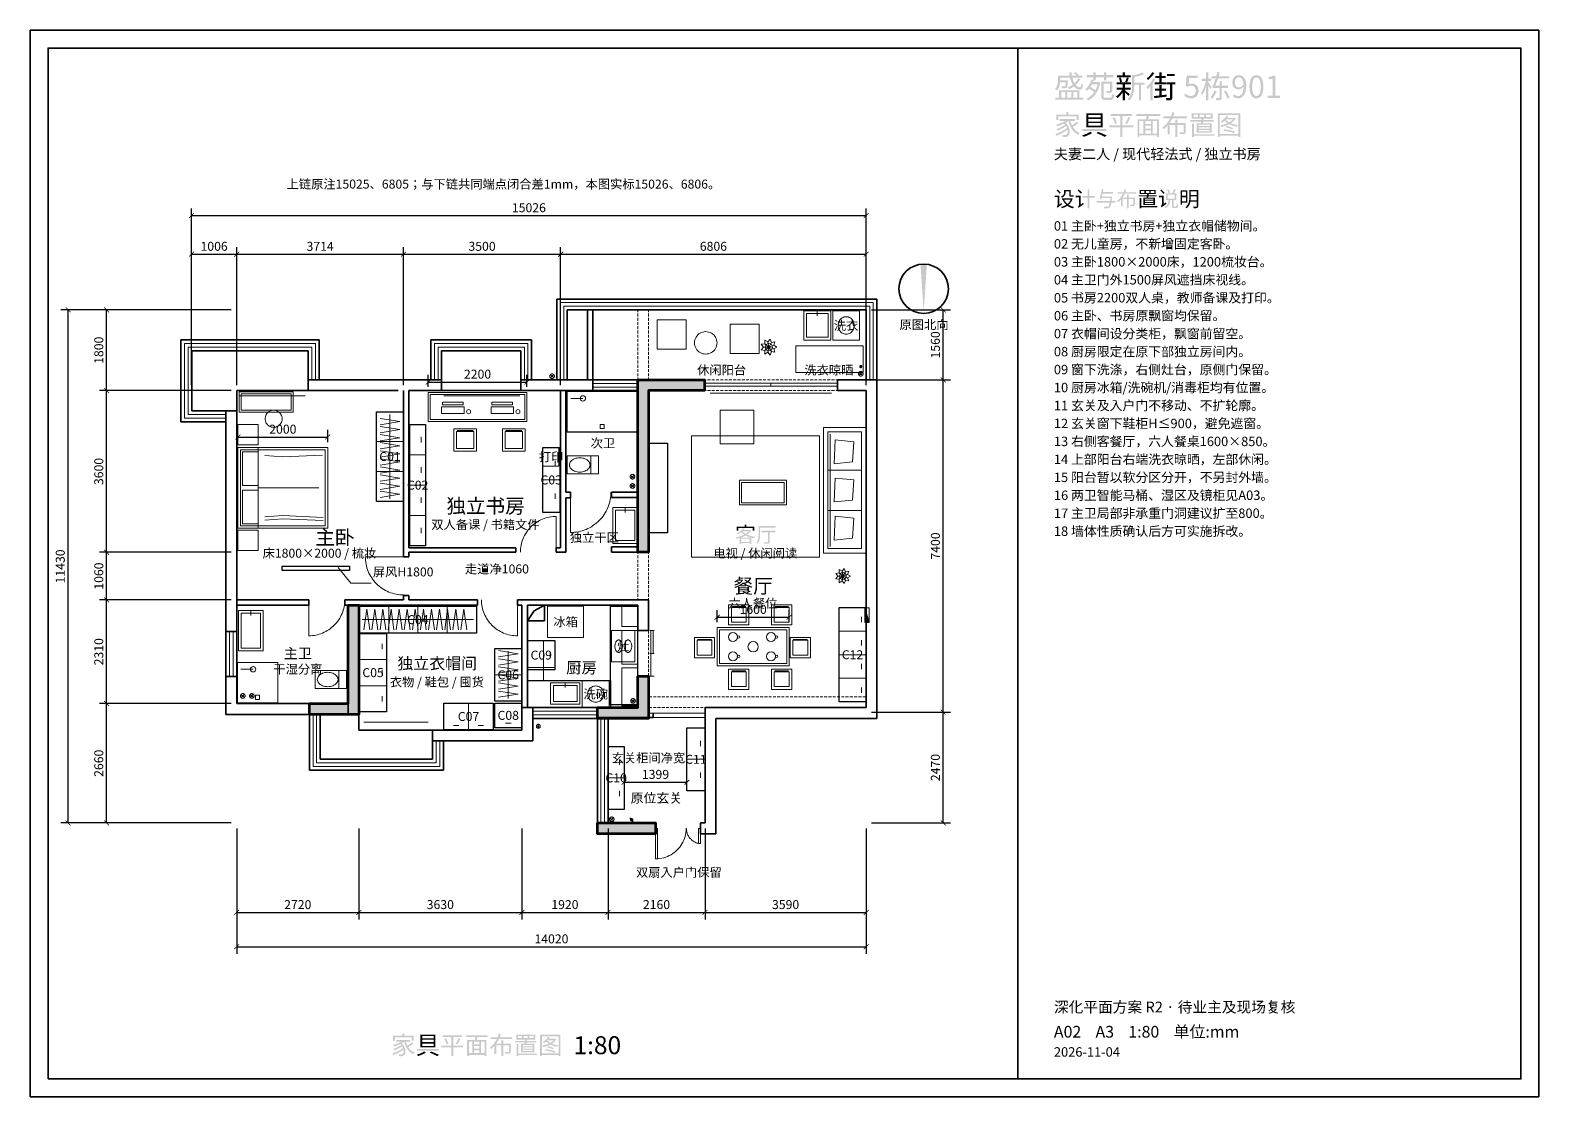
# Paper-space layout 'A02' of a CAD drawing. Header units: millimetres. Extents: x 0 to 420, y 0 to 297.
# The model-space entities are those that its viewports show. They can reach past a viewport. Long polylines and large blocks are cut down to what shows.
import ezdxf

# ---------------------------------------------------------------- set-up
doc = ezdxf.new("R2010")
doc.units = ezdxf.units.MM
doc.header["$LTSCALE"] = 100
doc.linetypes.add('DASHED', pattern=[1.524, 1.27, -0.254])
for name, color, linetype, lineweight in [('A-APPLIANCE', 4, 'Continuous', 18), ('A-CAB-UPPER', 32, 'DASHED', 13), ('A-CABINET', 32, 'Continuous', 25), ('A-CURTAIN', 6, 'Continuous', 13), ('A-DIMS', 7, 'Continuous', 13), ('A-EX-BEAM', 8, 'Continuous', 13), ('A-EX-DOOR', 3, 'Continuous', 18), ('A-EX-OPENING', 8, 'DASHED', 13), ('A-EX-SERVICE', 6, 'Continuous', 13), ('A-EX-STRUCT', 7, 'Continuous', 50), ('A-EX-WALL', 7, 'Continuous', 35), ('A-EX-WINDOW', 4, 'Continuous', 18), ('A-FURN', 7, 'Continuous', 18), ('A-LEADER', 8, 'Continuous', 13), ('A-NEW-DOOR', 3, 'Continuous', 18), ('A-NEW-PART', 2, 'Continuous', 25), ('A-NOTE', 7, 'Continuous', 18), ('A-RUG', 8, 'Continuous', 9), ('A-SANITARY', 4, 'Continuous', 18), ('A-SHEET', 7, 'Continuous', 35), ('A-TEXT', 7, 'Continuous', 18), ('R2-DETAIL', 7, 'Continuous', 13), ('R2-PLANT', 3, 'Continuous', 13)]:
    doc.layers.add(name, color=color, linetype=linetype, lineweight=lineweight)

# ---------------------------------------------------------------- blocks, each defined once
blk = doc.blocks.new('SOURCE_PROPOSED')
at = {"layer": 'A-EX-STRUCT'}
for points in [[(8931, 9870), (10419, 9870), (10419, 9630), (9172, 9630), (9172, 6030), (8931, 6030)], [(2479, 4851), (2720, 4851), (2720, 2416), (1622, 2416), (1622, 2660), (2479, 2660)], [(8931, 3272), (9172, 3272), (9172, 2329), (8034, 2329), (8034, 2571), (8931, 2571)], [(8034, 0), (9329, 0), (9329, -241), (8034, -241)]]:
    blk.add_hatch(color=256, dxfattribs=at).paths.add_polyline_path(points)
at = {"layer": 'A-EX-BEAM'}
for p, q in [((8931, 11380), (8931, 11430)), ((9172, 11380), (9172, 11430)), ((8931, 11285), (8931, 11350)), ((8931, 11189), (8931, 11254)), ((8931, 11094), (8931, 11159)), ((9172, 11285), (9172, 11350)), ((9172, 11189), (9172, 11254)), ((9172, 11094), (9172, 11159)), ((8931, 11002), (8931, 11063)), ((8931, 10906), (8931, 10967)), ((8931, 10811), (8931, 10872)), ((8931, 10715), (8931, 10776)), ((9172, 11002), (9172, 11063)), ((9172, 10906), (9172, 10967)), ((9172, 10811), (9172, 10872)), ((9172, 10715), (9172, 10776)), ((8931, 10619), (8931, 10681)), ((8931, 10524), (8931, 10589)), ((8931, 10428), (8931, 10493)), ((9172, 10619), (9172, 10681)), ((9172, 10524), (9172, 10589)), ((9172, 10428), (9172, 10493)), ((8931, 10333), (8931, 10398)), ((8931, 10237), (8931, 10302)), ((8931, 10141), (8931, 10206)), ((8931, 10046), (8931, 10111)), ((9172, 10333), (9172, 10398)), ((9172, 10237), (9172, 10302)), ((9172, 10141), (9172, 10206)), ((9172, 10046), (9172, 10111)), ((8931, 9954), (8931, 10015)), ((8931, 9870), (8931, 9920)), ((9172, 9954), (9172, 10015)), ((9172, 9870), (9172, 9920)), ((10419, 9870), (10457, 9870)), ((10487, 9870), (10552, 9870)), ((10583, 9870), (10644, 9870)), ((10679, 9870), (10740, 9870)), ((10774, 9870), (10835, 9870)), ((10870, 9870), (10931, 9870)), ((10961, 9870), (11026, 9870)), ((11057, 9870), (11122, 9870)), ((11153, 9870), (11218, 9870)), ((11248, 9870), (11313, 9870)), ((11344, 9870), (11409, 9870)), ((11439, 9870), (11504, 9870)), ((11535, 9870), (11600, 9870)), ((11630, 9870), (11692, 9870)), ((11726, 9870), (11787, 9870)), ((11822, 9870), (11883, 9870)), ((11917, 9870), (11978, 9870)), ((12009, 9870), (12074, 9870)), ((12105, 9870), (12170, 9870)), ((12200, 9870), (12265, 9870)), ((12296, 9870), (12361, 9870)), ((12391, 9870), (12456, 9870)), ((12487, 9870), (12552, 9870)), ((12582, 9870), (12644, 9870)), ((12678, 9870), (12739, 9870)), ((12774, 9870), (12835, 9870)), ((12869, 9870), (12930, 9870)), ((12961, 9870), (13026, 9870)), ((13057, 9870), (13122, 9870)), ((13152, 9870), (13217, 9870)), ((13248, 9870), (13313, 9870)), ((13343, 9870), (13378, 9870)), ((10419, 9630), (10457, 9630)), ((10487, 9630), (10552, 9630)), ((10583, 9630), (10644, 9630)), ((10679, 9630), (10740, 9630)), ((10774, 9630), (10835, 9630)), ((10870, 9630), (10931, 9630)), ((10961, 9630), (11026, 9630)), ((11057, 9630), (11122, 9630)), ((11153, 9630), (11218, 9630)), ((11248, 9630), (11313, 9630)), ((11344, 9630), (11409, 9630)), ((11439, 9630), (11504, 9630)), ((11535, 9630), (11600, 9630)), ((11630, 9630), (11692, 9630)), ((11726, 9630), (11787, 9630)), ((11822, 9630), (11883, 9630)), ((11917, 9630), (11978, 9630)), ((12009, 9630), (12074, 9630)), ((12105, 9630), (12170, 9630)), ((12200, 9630), (12265, 9630)), ((12296, 9630), (12361, 9630)), ((12391, 9630), (12456, 9630)), ((12487, 9630), (12552, 9630)), ((12582, 9630), (12644, 9630)), ((12678, 9630), (12739, 9630)), ((12774, 9630), (12835, 9630)), ((12869, 9630), (12930, 9630)), ((12961, 9630), (13026, 9630)), ((13057, 9630), (13122, 9630)), ((13152, 9630), (13217, 9630)), ((13248, 9630), (13313, 9630)), ((13343, 9630), (13378, 9630)), ((8931, 6030), (8931, 5992)), ((8931, 5961), (8931, 5900)), ((8931, 5865), (8931, 5804)), ((8931, 5770), (8931, 5709)), ((9172, 6030), (9172, 5992)), ((9172, 5961), (9172, 5900)), ((9172, 5865), (9172, 5804)), ((9172, 5770), (9172, 5709)), ((8931, 5674), (8931, 5613)), ((8931, 5578), (8931, 5517)), ((8931, 5487), (8931, 5422)), ((8931, 5391), (8931, 5326)), ((9172, 5674), (9172, 5613)), ((9172, 5578), (9172, 5517)), ((9172, 5487), (9172, 5422)), ((9172, 5391), (9172, 5326)), ((8931, 5295), (8931, 5230)), ((8931, 5200), (8931, 5135)), ((8931, 5104), (8931, 5039)), ((9172, 5295), (9172, 5230)), ((9172, 5200), (9172, 5135)), ((9172, 5104), (9172, 5039)), ((8931, 5008), (8931, 4970)), ((9172, 5008), (9172, 4970)), ((13986, 4794), (13986, 4473)), ((14085, 4794), (13986, 4794)), ((14085, 4469), (13986, 4794)), ((13986, 4790), (13989, 4790)), ((13986, 4771), (13997, 4763)), ((13986, 4756), (14005, 4737)), ((13986, 4737), (14012, 4710)), ((13986, 4718), (14020, 4683)), ((13997, 4794), (13997, 4794)), ((14085, 4469), (14085, 4794)), ((14085, 4794), (14085, 4794)), ((13986, 4698), (14028, 4656)), ((13986, 4679), (14039, 4630)), ((13986, 4660), (14047, 4603)), ((13986, 4645), (14054, 4576)), ((13986, 4626), (14062, 4549)), ((13986, 4607), (14070, 4523)), ((13986, 4588), (14077, 4496)), ((13986, 4568), (14085, 4469)), ((13986, 4549), (14066, 4469)), ((13986, 4530), (14047, 4469)), ((13986, 4515), (14028, 4469)), ((13986, 4496), (14012, 4469)), ((13986, 4477), (13993, 4469)), ((13986, 4469), (14085, 4469)), ((13997, 4473), (13997, 4473)), ((14066, 4473), (14066, 4473)), ((8931, 4289), (8931, 4224)), ((8931, 4194), (8931, 4129)), ((8931, 4098), (8931, 4033)), ((9172, 4289), (9172, 4224)), ((9172, 4194), (9172, 4129)), ((9172, 4098), (9172, 4033)), ((8931, 4002), (8931, 3941)), ((8931, 3907), (8931, 3846)), ((8931, 3811), (8931, 3750)), ((8931, 3716), (8931, 3654)), ((9172, 4002), (9172, 3941)), ((9172, 3907), (9172, 3846)), ((9172, 3811), (9172, 3750)), ((9172, 3716), (9172, 3654)), ((8931, 3624), (8931, 3559)), ((8931, 3528), (8931, 3463)), ((8931, 3433), (8931, 3368)), ((9172, 3624), (9172, 3559)), ((9172, 3528), (9172, 3463)), ((9172, 3433), (9172, 3368)), ((8931, 3337), (8931, 3272)), ((9172, 3337), (9172, 3272)), ((9172, 2809), (9245, 2809)), ((9279, 2809), (9340, 2809)), ((9375, 2809), (9436, 2809)), ((9467, 2809), (9532, 2809)), ((9562, 2809), (9627, 2809)), ((9658, 2809), (9723, 2809)), ((9753, 2809), (9818, 2809)), ((9849, 2809), (9914, 2809)), ((9944, 2809), (10009, 2809)), ((10040, 2809), (10101, 2809)), ((10136, 2809), (10197, 2809)), ((10231, 2809), (10292, 2809)), ((10327, 2809), (10388, 2809)), ((10419, 2809), (10484, 2809)), ((10514, 2809), (10579, 2809)), ((10610, 2809), (10675, 2809)), ((10705, 2809), (10770, 2809)), ((10801, 2809), (10866, 2809)), ((10896, 2809), (10961, 2809)), ((10992, 2809), (11053, 2809)), ((11088, 2809), (11149, 2809)), ((11183, 2809), (11244, 2809)), ((11279, 2809), (11340, 2809)), ((11374, 2809), (11436, 2809)), ((11466, 2809), (11531, 2809)), ((11562, 2809), (11627, 2809)), ((11657, 2809), (11722, 2809)), ((11753, 2809), (11818, 2809)), ((11848, 2809), (11913, 2809)), ((11944, 2809), (12009, 2809)), ((12040, 2809), (12101, 2809)), ((12135, 2809), (12196, 2809)), ((12231, 2809), (12292, 2809)), ((12326, 2809), (12387, 2809)), ((12418, 2809), (12483, 2809)), ((12514, 2809), (12579, 2809)), ((12609, 2809), (12674, 2809)), ((12705, 2809), (12770, 2809)), ((12800, 2809), (12865, 2809)), ((12896, 2809), (12961, 2809)), ((12992, 2809), (13053, 2809)), ((13087, 2809), (13148, 2809)), ((13183, 2809), (13244, 2809)), ((13278, 2809), (13339, 2809)), ((13370, 2809), (13435, 2809)), ((13466, 2809), (13531, 2809)), ((13561, 2809), (13626, 2809)), ((13657, 2809), (13722, 2809)), ((13752, 2809), (13817, 2809)), ((13848, 2809), (13913, 2809)), ((13944, 2809), (14020, 2809)), ((9172, 2571), (9245, 2571)), ((9279, 2571), (9340, 2571)), ((9375, 2571), (9436, 2571)), ((9467, 2571), (9532, 2571)), ((9562, 2571), (9627, 2571)), ((9658, 2571), (9723, 2571)), ((9753, 2571), (9818, 2571)), ((9849, 2571), (9914, 2571)), ((9944, 2571), (10009, 2571)), ((10040, 2571), (10101, 2571)), ((10136, 2571), (10197, 2571)), ((10231, 2571), (10292, 2571)), ((10327, 2571), (10388, 2571)), ((10419, 2571), (10484, 2571)), ((10514, 2571), (10579, 2571)), ((10610, 2571), (10675, 2571)), ((10705, 2571), (10770, 2571)), ((10801, 2571), (10866, 2571)), ((10896, 2571), (10961, 2571)), ((10992, 2571), (11053, 2571)), ((11088, 2571), (11149, 2571)), ((11183, 2571), (11244, 2571)), ((11279, 2571), (11340, 2571)), ((11374, 2571), (11436, 2571)), ((11466, 2571), (11531, 2571)), ((11562, 2571), (11627, 2571)), ((11657, 2571), (11722, 2571)), ((11753, 2571), (11818, 2571)), ((11848, 2571), (11913, 2571)), ((11944, 2571), (12009, 2571)), ((12040, 2571), (12101, 2571)), ((12135, 2571), (12196, 2571)), ((12231, 2571), (12292, 2571)), ((12326, 2571), (12387, 2571)), ((12418, 2571), (12483, 2571)), ((12514, 2571), (12579, 2571)), ((12609, 2571), (12674, 2571)), ((12705, 2571), (12770, 2571)), ((12800, 2571), (12865, 2571)), ((12896, 2571), (12961, 2571)), ((12992, 2571), (13053, 2571)), ((13087, 2571), (13148, 2571)), ((13183, 2571), (13244, 2571)), ((13278, 2571), (13339, 2571)), ((13370, 2571), (13435, 2571)), ((13466, 2571), (13531, 2571)), ((13561, 2571), (13626, 2571)), ((13657, 2571), (13722, 2571)), ((13752, 2571), (13817, 2571)), ((13848, 2571), (13913, 2571)), ((13944, 2571), (14020, 2571))]:
    blk.add_line(p, q, dxfattribs=at)
at = {"layer": 'A-EX-DOOR'}
for p, q in [((10285, -459), (10285, -122)), ((10331, -122), (10285, -122)), ((10331, -122), (10331, -459)), ((10331, -459), (10285, -459))]:
    blk.add_line(p, q, dxfattribs=at)
blk.add_lwpolyline([(9329, -122), (9375, -122), (9375, -799), (9329, -799)], close=True, dxfattribs=at)
for points in [[(9331, -799), (9377, -798), (9423, -793), (9468, -785), (9511, -775), (9554, -762), (9595, -746), (9635, -727), (9673, -706), (9710, -683), (9746, -658), (9779, -630), (9811, -600), (9840, -569), (9868, -535), (9894, -500), (9917, -463), (9938, -425), (9956, -385), (9972, -343), (9985, -301), (9996, -257), (10003, -213), (10008, -167), (10009, -120)], [(10013, -118), (10014, -138), (10016, -158), (10019, -178), (10024, -197), (10029, -216), (10035, -235), (10042, -253), (10050, -271), (10060, -288), (10070, -304), (10080, -320), (10092, -335), (10105, -350), (10118, -364), (10132, -377), (10147, -390), (10162, -401), (10179, -412), (10195, -422), (10213, -431), (10231, -439), (10250, -446), (10269, -453), (10288, -458)]]:
    blk.add_lwpolyline(points, dxfattribs=at)
at = {"layer": 'A-EX-OPENING'}
for p, q in [((9172, 2447), (10430, 2447)), ((9272, 2348), (10430, 2348))]:
    blk.add_line(p, q, dxfattribs=at)
at = {"layer": 'A-EX-SERVICE'}
for p, q in [((8931, 11380), (8931, 11430)), ((9172, 11380), (9172, 11430)), ((8931, 11285), (8931, 11350)), ((8931, 11189), (8931, 11254)), ((8931, 11094), (8931, 11159)), ((9172, 11285), (9172, 11350)), ((9172, 11189), (9172, 11254)), ((9172, 11094), (9172, 11159)), ((8931, 11002), (8931, 11063)), ((8931, 10906), (8931, 10967)), ((8931, 10811), (8931, 10872)), ((8931, 10715), (8931, 10776)), ((9172, 11002), (9172, 11063)), ((9172, 10906), (9172, 10967)), ((9172, 10811), (9172, 10872)), ((9172, 10715), (9172, 10776)), ((8931, 10619), (8931, 10681)), ((8931, 10524), (8931, 10589)), ((8931, 10428), (8931, 10493)), ((9172, 10619), (9172, 10681)), ((9172, 10524), (9172, 10589)), ((9172, 10428), (9172, 10493)), ((8931, 10333), (8931, 10398)), ((8931, 10237), (8931, 10302)), ((8931, 10141), (8931, 10206)), ((8931, 10046), (8931, 10111)), ((9172, 10333), (9172, 10398)), ((9172, 10237), (9172, 10302)), ((9172, 10141), (9172, 10206)), ((9172, 10046), (9172, 10111)), ((13875, 10145), (13917, 10180)), ((13921, 10149), (13875, 10176)), ((7064, 9920), (6980, 9981)), ((6984, 9912), (7060, 9989)), ((8931, 9954), (8931, 10015)), ((8931, 9870), (8931, 9920)), ((9172, 9954), (9172, 10015)), ((9172, 9870), (9172, 9920)), ((10419, 9870), (10457, 9870)), ((10487, 9870), (10552, 9870)), ((10583, 9870), (10644, 9870)), ((10679, 9870), (10740, 9870)), ((10774, 9870), (10835, 9870)), ((10870, 9870), (10931, 9870)), ((10961, 9870), (11026, 9870)), ((11057, 9870), (11122, 9870)), ((11153, 9870), (11218, 9870)), ((11248, 9870), (11313, 9870)), ((11344, 9870), (11409, 9870)), ((11439, 9870), (11504, 9870)), ((11535, 9870), (11600, 9870)), ((11630, 9870), (11692, 9870)), ((11726, 9870), (11787, 9870)), ((11822, 9870), (11883, 9870)), ((11917, 9870), (11978, 9870)), ((12009, 9870), (12074, 9870)), ((12105, 9870), (12170, 9870)), ((12200, 9870), (12265, 9870)), ((12296, 9870), (12361, 9870)), ((12391, 9870), (12456, 9870)), ((12487, 9870), (12552, 9870)), ((12582, 9870), (12644, 9870)), ((12678, 9870), (12739, 9870)), ((12774, 9870), (12835, 9870)), ((12869, 9870), (12930, 9870)), ((12961, 9870), (13026, 9870)), ((13057, 9870), (13122, 9870)), ((13152, 9870), (13217, 9870)), ((13248, 9870), (13313, 9870)), ((13343, 9870), (13378, 9870)), ((13940, 9973), (13856, 10034)), ((13859, 9966), (13936, 10042)), ((10419, 9630), (10457, 9630)), ((10487, 9630), (10552, 9630)), ((10583, 9630), (10644, 9630)), ((10679, 9630), (10740, 9630)), ((10774, 9630), (10835, 9630)), ((10870, 9630), (10931, 9630)), ((10961, 9630), (11026, 9630)), ((11057, 9630), (11122, 9630)), ((11153, 9630), (11218, 9630)), ((11248, 9630), (11313, 9630)), ((11344, 9630), (11409, 9630)), ((11439, 9630), (11504, 9630)), ((11535, 9630), (11600, 9630)), ((11630, 9630), (11692, 9630)), ((11726, 9630), (11787, 9630)), ((11822, 9630), (11883, 9630)), ((11917, 9630), (11978, 9630)), ((12009, 9630), (12074, 9630)), ((12105, 9630), (12170, 9630)), ((12200, 9630), (12265, 9630)), ((12296, 9630), (12361, 9630)), ((12391, 9630), (12456, 9630)), ((12487, 9630), (12552, 9630)), ((12582, 9630), (12644, 9630)), ((12678, 9630), (12739, 9630)), ((12774, 9630), (12835, 9630)), ((12869, 9630), (12930, 9630)), ((12961, 9630), (13026, 9630)), ((13057, 9630), (13122, 9630)), ((13152, 9630), (13217, 9630)), ((13248, 9630), (13313, 9630)), ((13343, 9630), (13378, 9630)), ((8855, 7681), (8771, 7742)), ((8775, 7673), (8851, 7750)), ((8855, 7475), (8771, 7540)), ((8775, 7471), (8851, 7543)), ((8931, 6030), (8931, 5992)), ((8931, 5961), (8931, 5900)), ((8931, 5865), (8931, 5804)), ((8931, 5770), (8931, 5709)), ((9172, 6030), (9172, 5992)), ((9172, 5961), (9172, 5900)), ((9172, 5865), (9172, 5804)), ((9172, 5770), (9172, 5709)), ((8931, 5674), (8931, 5613)), ((8931, 5578), (8931, 5517)), ((8931, 5487), (8931, 5422)), ((8931, 5391), (8931, 5326)), ((9172, 5674), (9172, 5613)), ((9172, 5578), (9172, 5517)), ((9172, 5487), (9172, 5422)), ((9172, 5391), (9172, 5326)), ((8931, 5295), (8931, 5230)), ((8931, 5200), (8931, 5135)), ((8931, 5104), (8931, 5039)), ((9172, 5295), (9172, 5230)), ((9172, 5200), (9172, 5135)), ((9172, 5104), (9172, 5039)), ((8931, 5008), (8931, 4970)), ((9172, 5008), (9172, 4970)), ((13986, 4794), (13986, 4473)), ((14085, 4794), (13986, 4794)), ((14085, 4469), (13986, 4794)), ((13986, 4790), (13989, 4790)), ((13986, 4771), (13997, 4763)), ((13986, 4756), (14005, 4737)), ((13986, 4737), (14012, 4710)), ((13986, 4718), (14020, 4683)), ((13997, 4794), (13997, 4794)), ((14085, 4469), (14085, 4794)), ((14085, 4794), (14085, 4794)), ((13986, 4698), (14028, 4656)), ((13986, 4679), (14039, 4630)), ((13986, 4660), (14047, 4603)), ((13986, 4645), (14054, 4576)), ((13986, 4626), (14062, 4549)), ((13986, 4607), (14070, 4523)), ((13986, 4588), (14077, 4496)), ((13986, 4568), (14085, 4469)), ((13986, 4549), (14066, 4469)), ((13986, 4530), (14047, 4469)), ((13986, 4515), (14028, 4469)), ((13986, 4496), (14012, 4469)), ((13986, 4477), (13993, 4469)), ((13986, 4469), (14085, 4469)), ((13997, 4473), (13997, 4473)), ((14066, 4473), (14066, 4473)), ((8931, 4289), (8931, 4224)), ((8931, 4194), (8931, 4129)), ((8931, 4098), (8931, 4033)), ((9172, 4289), (9172, 4224)), ((9172, 4194), (9172, 4129)), ((9172, 4098), (9172, 4033)), ((8931, 4002), (8931, 3941)), ((8931, 3907), (8931, 3846)), ((8931, 3811), (8931, 3750)), ((8931, 3716), (8931, 3654)), ((9172, 4002), (9172, 3941)), ((9172, 3907), (9172, 3846)), ((9172, 3811), (9172, 3750)), ((9172, 3716), (9172, 3654)), ((8931, 3624), (8931, 3559)), ((8931, 3528), (8931, 3463)), ((8931, 3433), (8931, 3368)), ((9172, 3624), (9172, 3559)), ((9172, 3528), (9172, 3463)), ((9172, 3433), (9172, 3368)), ((8931, 3337), (8931, 3272)), ((9172, 3337), (9172, 3272)), ((176, 2798), (92, 2863)), ((96, 2794), (172, 2867)), ((379, 2798), (295, 2863)), ((298, 2794), (375, 2867)), ((8866, 2687), (8778, 2748)), ((8786, 2679), (8859, 2752)), ((9172, 2809), (9245, 2809)), ((9279, 2809), (9340, 2809)), ((9375, 2809), (9436, 2809)), ((9467, 2809), (9532, 2809)), ((9562, 2809), (9627, 2809)), ((9658, 2809), (9723, 2809)), ((9753, 2809), (9818, 2809)), ((9849, 2809), (9914, 2809)), ((9944, 2809), (10009, 2809)), ((10040, 2809), (10101, 2809)), ((10136, 2809), (10197, 2809)), ((10231, 2809), (10292, 2809)), ((10327, 2809), (10388, 2809)), ((10419, 2809), (10484, 2809)), ((10514, 2809), (10579, 2809)), ((10610, 2809), (10675, 2809)), ((10705, 2809), (10770, 2809)), ((10801, 2809), (10866, 2809)), ((10896, 2809), (10961, 2809)), ((10992, 2809), (11053, 2809)), ((11088, 2809), (11149, 2809)), ((11183, 2809), (11244, 2809)), ((11279, 2809), (11340, 2809)), ((11374, 2809), (11436, 2809)), ((11466, 2809), (11531, 2809)), ((11562, 2809), (11627, 2809)), ((11657, 2809), (11722, 2809)), ((11753, 2809), (11818, 2809)), ((11848, 2809), (11913, 2809)), ((11944, 2809), (12009, 2809)), ((12040, 2809), (12101, 2809)), ((12135, 2809), (12196, 2809)), ((12231, 2809), (12292, 2809)), ((12326, 2809), (12387, 2809)), ((12418, 2809), (12483, 2809)), ((12514, 2809), (12579, 2809)), ((12609, 2809), (12674, 2809)), ((12705, 2809), (12770, 2809)), ((12800, 2809), (12865, 2809)), ((12896, 2809), (12961, 2809)), ((12992, 2809), (13053, 2809)), ((13087, 2809), (13148, 2809)), ((13183, 2809), (13244, 2809)), ((13278, 2809), (13339, 2809)), ((13370, 2809), (13435, 2809)), ((13466, 2809), (13531, 2809)), ((13561, 2809), (13626, 2809)), ((13657, 2809), (13722, 2809)), ((13752, 2809), (13817, 2809)), ((13848, 2809), (13913, 2809)), ((13944, 2809), (14020, 2809)), ((9172, 2571), (9245, 2571)), ((9279, 2571), (9340, 2571)), ((9375, 2571), (9436, 2571)), ((9467, 2571), (9532, 2571)), ((9562, 2571), (9627, 2571)), ((9658, 2571), (9723, 2571)), ((9753, 2571), (9818, 2571)), ((9849, 2571), (9914, 2571)), ((9944, 2571), (10009, 2571)), ((10040, 2571), (10101, 2571)), ((10136, 2571), (10197, 2571)), ((10231, 2571), (10292, 2571)), ((10327, 2571), (10388, 2571)), ((10419, 2571), (10484, 2571)), ((10514, 2571), (10579, 2571)), ((10610, 2571), (10675, 2571)), ((10705, 2571), (10770, 2571)), ((10801, 2571), (10866, 2571)), ((10896, 2571), (10961, 2571)), ((10992, 2571), (11053, 2571)), ((11088, 2571), (11149, 2571)), ((11183, 2571), (11244, 2571)), ((11279, 2571), (11340, 2571)), ((11374, 2571), (11436, 2571)), ((11466, 2571), (11531, 2571)), ((11562, 2571), (11627, 2571)), ((11657, 2571), (11722, 2571)), ((11753, 2571), (11818, 2571)), ((11848, 2571), (11913, 2571)), ((11944, 2571), (12009, 2571)), ((12040, 2571), (12101, 2571)), ((12135, 2571), (12196, 2571)), ((12231, 2571), (12292, 2571)), ((12326, 2571), (12387, 2571)), ((12418, 2571), (12483, 2571)), ((12514, 2571), (12579, 2571)), ((12609, 2571), (12674, 2571)), ((12705, 2571), (12770, 2571)), ((12800, 2571), (12865, 2571)), ((12896, 2571), (12961, 2571)), ((12992, 2571), (13053, 2571)), ((13087, 2571), (13148, 2571)), ((13183, 2571), (13244, 2571)), ((13278, 2571), (13339, 2571)), ((13370, 2571), (13435, 2571)), ((13466, 2571), (13531, 2571)), ((13561, 2571), (13626, 2571)), ((13657, 2571), (13722, 2571)), ((13752, 2571), (13817, 2571)), ((13848, 2571), (13913, 2571)), ((13944, 2571), (14020, 2571)), ((6669, 2153), (6684, 2153)), ((6684, 2153), (6688, 2153)), ((6692, 2153), (6707, 2153)), ((6711, 2130), (6707, 2126)), ((6707, 2126), (6711, 2122)), ((6711, 2153), (6719, 2153)), ((6715, 2134), (6711, 2130)), ((6711, 2122), (6715, 2118)), ((6715, 2187), (6715, 2202)), ((6715, 2179), (6715, 2183)), ((6715, 2164), (6715, 2176)), ((6715, 2149), (6715, 2156)), ((6715, 2130), (6715, 2145)), ((6719, 2130), (6715, 2134)), ((6715, 2107), (6715, 2122)), ((6715, 2118), (6719, 2122)), ((6722, 2126), (6719, 2130)), ((6719, 2122), (6722, 2126)), ((6722, 2153), (6738, 2153)), ((6742, 2153), (6746, 2153)), ((6749, 2153), (6765, 2153)), ((8392, 50), (8308, 111)), ((8312, 42), (8389, 119)), ((8759, 115), (8828, 23)), ((8767, 73), (8771, 76)), ((8821, 73), (8767, 73)), ((8821, 73), (8767, 73)), ((8767, 73), (8821, 65)), ((8767, 73), (8821, 65)), ((8771, 65), (8767, 73)), ((8771, 80), (8775, 84)), ((8821, 80), (8771, 80)), ((8821, 80), (8771, 80)), ((8771, 80), (8821, 76)), ((8771, 80), (8821, 76)), ((8771, 76), (8771, 80)), ((8821, 76), (8771, 76)), ((8821, 76), (8771, 76)), ((8771, 76), (8821, 73)), ((8771, 76), (8821, 73)), ((8821, 65), (8771, 65)), ((8821, 65), (8771, 65)), ((8771, 65), (8821, 61)), ((8771, 65), (8821, 61)), ((8771, 61), (8771, 65)), ((8821, 61), (8771, 61)), ((8821, 61), (8771, 61)), ((8771, 61), (8817, 57)), ((8771, 61), (8817, 57)), ((8775, 57), (8771, 61)), ((8775, 88), (8778, 92)), ((8817, 88), (8775, 88)), ((8817, 88), (8775, 88)), ((8775, 88), (8817, 84)), ((8775, 88), (8817, 84)), ((8775, 84), (8775, 88)), ((8817, 84), (8775, 84)), ((8817, 84), (8775, 84)), ((8775, 84), (8821, 80)), ((8775, 84), (8821, 80)), ((8817, 57), (8775, 57)), ((8817, 57), (8775, 57)), ((8775, 57), (8817, 54)), ((8775, 57), (8817, 54)), ((8775, 54), (8775, 57)), ((8817, 54), (8775, 54)), ((8817, 54), (8775, 54)), ((8775, 54), (8813, 50)), ((8775, 54), (8813, 50)), ((8778, 50), (8775, 54)), ((8778, 92), (8782, 96)), ((8813, 92), (8778, 92)), ((8813, 92), (8778, 92)), ((8778, 92), (8817, 88)), ((8778, 92), (8817, 88)), ((8813, 50), (8778, 50)), ((8813, 50), (8778, 50)), ((8778, 50), (8805, 46)), ((8778, 50), (8805, 46)), ((8782, 46), (8778, 50)), ((8805, 96), (8782, 96)), ((8782, 96), (8786, 96)), ((8805, 96), (8782, 96)), ((8782, 96), (8813, 92)), ((8782, 96), (8813, 92)), ((8805, 46), (8782, 46)), ((8805, 46), (8782, 46)), ((8782, 46), (8801, 46)), ((8782, 46), (8801, 46)), ((8786, 46), (8782, 46)), ((8801, 96), (8786, 96)), ((8786, 96), (8794, 96)), ((8801, 96), (8786, 96)), ((8786, 96), (8805, 96)), ((8786, 96), (8805, 96)), ((8801, 46), (8786, 46)), ((8801, 46), (8786, 46)), ((8786, 46), (8798, 46)), ((8786, 46), (8798, 46)), ((8794, 46), (8786, 46)), ((8798, 96), (8794, 96)), ((8794, 96), (8801, 96)), ((8794, 96), (8801, 96)), ((8798, 46), (8794, 46)), ((8801, 96), (8798, 96)), ((8798, 46), (8801, 46)), ((8805, 96), (8801, 96)), ((8801, 46), (8805, 46)), ((8813, 92), (8805, 96)), ((8805, 46), (8813, 50)), ((8817, 88), (8813, 92)), ((8813, 50), (8817, 54)), ((8817, 84), (8817, 88)), ((8821, 80), (8817, 84)), ((8817, 57), (8821, 61)), ((8817, 54), (8817, 57)), ((8821, 76), (8821, 80)), ((8821, 73), (8821, 76)), ((8821, 65), (8821, 73)), ((8821, 61), (8821, 65))]:
    blk.add_line(p, q, dxfattribs=at)
for points in [[(13900, 10191), (13898, 10191), (13896, 10191), (13895, 10191), (13893, 10190), (13891, 10190), (13890, 10189), (13888, 10189), (13887, 10188), (13886, 10187), (13884, 10186), (13883, 10185), (13882, 10184), (13881, 10183), (13880, 10182), (13879, 10180), (13878, 10179), (13877, 10177), (13877, 10176), (13876, 10174), (13876, 10173), (13875, 10171), (13875, 10170), (13875, 10168), (13875, 10166)], [(13875, 10166), (13875, 10165), (13875, 10163), (13875, 10161), (13876, 10160), (13876, 10158), (13877, 10157), (13877, 10155), (13878, 10154), (13879, 10152), (13880, 10151), (13881, 10150), (13882, 10149), (13883, 10148), (13884, 10147), (13886, 10146), (13887, 10145), (13888, 10144), (13890, 10143), (13891, 10143), (13893, 10142), (13895, 10142), (13896, 10142), (13898, 10142), (13900, 10141)], [(13924, 10166), (13924, 10168), (13924, 10170), (13924, 10171), (13924, 10173), (13923, 10174), (13922, 10176), (13922, 10177), (13921, 10179), (13920, 10180), (13919, 10182), (13918, 10183), (13917, 10184), (13916, 10185), (13915, 10186), (13913, 10187), (13912, 10188), (13911, 10189), (13909, 10189), (13908, 10190), (13906, 10190), (13905, 10191), (13903, 10191), (13901, 10191), (13900, 10191)], [(13900, 10141), (13901, 10142), (13903, 10142), (13905, 10142), (13906, 10142), (13908, 10143), (13909, 10143), (13911, 10144), (13912, 10145), (13913, 10146), (13915, 10147), (13916, 10148), (13917, 10149), (13918, 10150), (13919, 10151), (13920, 10152), (13921, 10154), (13922, 10155), (13922, 10157), (13923, 10158), (13924, 10160), (13924, 10161), (13924, 10163), (13924, 10165), (13924, 10166)], [(7024, 10004), (7020, 10004), (7017, 10003), (7013, 10003), (7010, 10002), (7007, 10001), (7004, 10000), (7001, 9998), (6998, 9997), (6995, 9995), (6992, 9993), (6990, 9991), (6987, 9989), (6985, 9986), (6983, 9984), (6981, 9981), (6979, 9978), (6978, 9975), (6976, 9972), (6975, 9969), (6974, 9966), (6973, 9963), (6973, 9959), (6972, 9956), (6972, 9952)], [(6972, 9952), (6972, 9949), (6973, 9945), (6973, 9942), (6974, 9938), (6975, 9935), (6976, 9932), (6978, 9929), (6979, 9926), (6981, 9923), (6983, 9921), (6985, 9918), (6987, 9916), (6990, 9913), (6992, 9911), (6995, 9909), (6998, 9908), (7001, 9906), (7004, 9905), (7007, 9903), (7010, 9902), (7013, 9902), (7017, 9901), (7020, 9901), (7024, 9901)], [(7076, 9952), (7076, 9956), (7075, 9959), (7075, 9963), (7074, 9966), (7073, 9969), (7072, 9972), (7070, 9975), (7069, 9978), (7067, 9981), (7065, 9984), (7063, 9986), (7061, 9989), (7058, 9991), (7056, 9993), (7053, 9995), (7050, 9997), (7047, 9998), (7044, 10000), (7041, 10001), (7038, 10002), (7034, 10003), (7031, 10003), (7027, 10004), (7024, 10004)], [(7024, 9901), (7027, 9901), (7031, 9901), (7034, 9902), (7038, 9902), (7041, 9903), (7044, 9905), (7047, 9906), (7050, 9908), (7053, 9909), (7056, 9911), (7058, 9913), (7061, 9916), (7063, 9918), (7065, 9921), (7067, 9923), (7069, 9926), (7070, 9929), (7072, 9932), (7073, 9935), (7074, 9938), (7075, 9942), (7075, 9945), (7076, 9949), (7076, 9952)], [(13900, 10057), (13896, 10057), (13893, 10057), (13889, 10056), (13886, 10056), (13883, 10055), (13879, 10053), (13876, 10052), (13874, 10050), (13871, 10049), (13868, 10047), (13865, 10044), (13863, 10042), (13861, 10040), (13859, 10037), (13857, 10035), (13855, 10032), (13853, 10029), (13852, 10026), (13851, 10023), (13850, 10019), (13849, 10016), (13848, 10013), (13848, 10009), (13848, 10006)], [(13848, 10006), (13848, 10002), (13848, 9999), (13849, 9995), (13850, 9992), (13851, 9989), (13852, 9986), (13853, 9983), (13855, 9980), (13857, 9977), (13859, 9974), (13861, 9972), (13863, 9969), (13865, 9967), (13868, 9965), (13871, 9963), (13874, 9961), (13876, 9960), (13879, 9958), (13883, 9957), (13886, 9956), (13889, 9955), (13893, 9955), (13896, 9954), (13900, 9954)], [(13951, 10006), (13951, 10009), (13951, 10013), (13950, 10016), (13949, 10019), (13948, 10023), (13947, 10026), (13946, 10029), (13944, 10032), (13942, 10035), (13940, 10037), (13938, 10040), (13936, 10042), (13934, 10044), (13931, 10047), (13928, 10049), (13926, 10050), (13923, 10052), (13920, 10053), (13917, 10055), (13913, 10056), (13910, 10056), (13907, 10057), (13903, 10057), (13900, 10057)], [(13900, 9954), (13903, 9954), (13907, 9955), (13910, 9955), (13913, 9956), (13917, 9957), (13920, 9958), (13923, 9960), (13926, 9961), (13928, 9963), (13931, 9965), (13934, 9967), (13936, 9969), (13938, 9972), (13940, 9974), (13942, 9977), (13944, 9980), (13946, 9983), (13947, 9986), (13948, 9989), (13949, 9992), (13950, 9995), (13951, 9999), (13951, 10002), (13951, 10006)], [(8815, 7765), (8811, 7765), (8808, 7765), (8804, 7764), (8801, 7763), (8798, 7762), (8795, 7761), (8792, 7760), (8789, 7758), (8786, 7756), (8783, 7754), (8781, 7752), (8778, 7750), (8776, 7748), (8774, 7745), (8772, 7742), (8770, 7739), (8769, 7737), (8767, 7734), (8766, 7730), (8765, 7727), (8764, 7724), (8764, 7720), (8763, 7717), (8763, 7713)], [(8866, 7713), (8866, 7717), (8866, 7720), (8865, 7724), (8865, 7727), (8864, 7730), (8862, 7734), (8861, 7737), (8859, 7739), (8858, 7742), (8856, 7745), (8854, 7748), (8851, 7750), (8849, 7752), (8846, 7754), (8844, 7756), (8841, 7758), (8838, 7760), (8835, 7761), (8832, 7762), (8828, 7763), (8825, 7764), (8822, 7765), (8818, 7765), (8815, 7765)], [(8763, 7713), (8763, 7710), (8764, 7706), (8764, 7703), (8765, 7700), (8766, 7696), (8767, 7693), (8769, 7690), (8770, 7687), (8772, 7685), (8774, 7682), (8776, 7679), (8778, 7677), (8781, 7675), (8783, 7673), (8786, 7671), (8789, 7669), (8792, 7667), (8795, 7666), (8798, 7665), (8801, 7664), (8804, 7663), (8808, 7662), (8811, 7662), (8815, 7662)], [(8815, 7559), (8811, 7559), (8808, 7558), (8804, 7558), (8801, 7557), (8798, 7556), (8795, 7555), (8792, 7553), (8789, 7552), (8786, 7550), (8783, 7548), (8781, 7546), (8778, 7544), (8776, 7541), (8774, 7539), (8772, 7536), (8770, 7533), (8769, 7530), (8767, 7527), (8766, 7524), (8765, 7521), (8764, 7517), (8764, 7514), (8763, 7511), (8763, 7507)], [(8763, 7507), (8763, 7504), (8764, 7500), (8764, 7497), (8765, 7493), (8766, 7490), (8767, 7487), (8769, 7484), (8770, 7481), (8772, 7478), (8774, 7476), (8776, 7473), (8778, 7471), (8781, 7468), (8783, 7466), (8786, 7464), (8789, 7463), (8792, 7461), (8795, 7460), (8798, 7458), (8801, 7457), (8804, 7457), (8808, 7456), (8811, 7456), (8815, 7455)], [(8815, 7662), (8818, 7662), (8822, 7662), (8825, 7663), (8828, 7664), (8832, 7665), (8835, 7666), (8838, 7667), (8841, 7669), (8844, 7671), (8846, 7673), (8849, 7675), (8851, 7677), (8854, 7679), (8856, 7682), (8858, 7685), (8859, 7687), (8861, 7690), (8862, 7693), (8864, 7696), (8865, 7700), (8865, 7703), (8866, 7706), (8866, 7710), (8866, 7713)], [(8866, 7507), (8866, 7511), (8866, 7514), (8865, 7517), (8865, 7521), (8864, 7524), (8862, 7527), (8861, 7530), (8859, 7533), (8858, 7536), (8856, 7539), (8854, 7541), (8851, 7544), (8849, 7546), (8846, 7548), (8844, 7550), (8841, 7552), (8838, 7553), (8835, 7555), (8832, 7556), (8828, 7557), (8825, 7558), (8822, 7558), (8818, 7559), (8815, 7559)], [(8815, 7455), (8818, 7456), (8822, 7456), (8825, 7457), (8828, 7457), (8832, 7458), (8835, 7460), (8838, 7461), (8841, 7463), (8844, 7464), (8846, 7466), (8849, 7468), (8851, 7471), (8854, 7473), (8856, 7476), (8858, 7478), (8859, 7481), (8861, 7484), (8862, 7487), (8864, 7490), (8865, 7493), (8865, 7497), (8866, 7500), (8866, 7504), (8866, 7507)], [(136, 2882), (132, 2882), (129, 2881), (125, 2881), (122, 2880), (119, 2879), (116, 2878), (113, 2876), (110, 2875), (107, 2873), (104, 2871), (102, 2869), (99, 2867), (97, 2864), (95, 2862), (93, 2859), (91, 2856), (90, 2853), (88, 2850), (87, 2847), (86, 2844), (85, 2841), (85, 2837), (84, 2834), (84, 2830)], [(84, 2830), (84, 2827), (85, 2823), (85, 2820), (86, 2816), (87, 2813), (88, 2810), (90, 2807), (91, 2804), (93, 2801), (95, 2799), (97, 2796), (99, 2794), (102, 2791), (104, 2789), (107, 2787), (110, 2786), (113, 2784), (116, 2783), (119, 2781), (122, 2780), (125, 2780), (129, 2779), (132, 2779), (136, 2779)], [(187, 2830), (187, 2834), (187, 2837), (186, 2841), (186, 2844), (185, 2847), (183, 2850), (182, 2853), (180, 2856), (179, 2859), (177, 2862), (175, 2864), (172, 2867), (170, 2869), (167, 2871), (165, 2873), (162, 2875), (159, 2876), (156, 2878), (153, 2879), (150, 2880), (146, 2881), (143, 2881), (139, 2882), (136, 2882)], [(136, 2779), (139, 2779), (143, 2779), (146, 2780), (150, 2780), (153, 2781), (156, 2783), (159, 2784), (162, 2786), (165, 2787), (167, 2789), (170, 2791), (172, 2794), (175, 2796), (177, 2799), (179, 2801), (180, 2804), (182, 2807), (183, 2810), (185, 2813), (186, 2816), (186, 2820), (187, 2823), (187, 2827), (187, 2830)], [(339, 2882), (335, 2882), (332, 2881), (328, 2881), (325, 2880), (322, 2879), (318, 2878), (315, 2876), (312, 2875), (310, 2873), (307, 2871), (304, 2869), (302, 2867), (300, 2864), (298, 2862), (296, 2859), (294, 2856), (292, 2853), (291, 2850), (290, 2847), (289, 2844), (288, 2841), (287, 2837), (287, 2834), (287, 2830)], [(287, 2830), (287, 2827), (287, 2823), (288, 2820), (289, 2816), (290, 2813), (291, 2810), (292, 2807), (294, 2804), (296, 2801), (298, 2799), (300, 2796), (302, 2794), (304, 2791), (307, 2789), (310, 2787), (312, 2786), (315, 2784), (318, 2783), (322, 2781), (325, 2780), (328, 2780), (332, 2779), (335, 2779), (339, 2779)], [(390, 2830), (390, 2834), (390, 2837), (389, 2841), (388, 2844), (387, 2847), (386, 2850), (385, 2853), (383, 2856), (381, 2859), (379, 2862), (377, 2864), (375, 2867), (373, 2869), (370, 2871), (367, 2873), (365, 2875), (362, 2876), (359, 2878), (356, 2879), (352, 2880), (349, 2881), (346, 2881), (342, 2882), (339, 2882)], [(339, 2779), (342, 2779), (346, 2779), (349, 2780), (352, 2780), (356, 2781), (359, 2783), (362, 2784), (365, 2786), (367, 2787), (370, 2789), (373, 2791), (375, 2794), (377, 2796), (379, 2799), (381, 2801), (383, 2804), (385, 2807), (386, 2810), (387, 2813), (388, 2816), (389, 2820), (390, 2823), (390, 2827), (390, 2830)], [(8826, 2771), (8823, 2771), (8819, 2770), (8816, 2770), (8813, 2769), (8809, 2768), (8806, 2767), (8803, 2765), (8800, 2764), (8797, 2762), (8795, 2760), (8792, 2758), (8790, 2756), (8787, 2753), (8785, 2751), (8783, 2748), (8782, 2745), (8780, 2742), (8779, 2739), (8777, 2736), (8776, 2733), (8776, 2730), (8775, 2726), (8775, 2723), (8775, 2719)], [(8775, 2719), (8775, 2716), (8775, 2712), (8776, 2709), (8776, 2706), (8777, 2702), (8779, 2699), (8780, 2696), (8782, 2693), (8783, 2690), (8785, 2688), (8787, 2685), (8790, 2683), (8792, 2681), (8795, 2678), (8797, 2676), (8800, 2675), (8803, 2673), (8806, 2672), (8809, 2670), (8813, 2669), (8816, 2669), (8819, 2668), (8823, 2668), (8826, 2668)], [(8878, 2719), (8878, 2723), (8877, 2726), (8877, 2730), (8876, 2733), (8875, 2736), (8874, 2739), (8872, 2742), (8871, 2745), (8869, 2748), (8867, 2751), (8865, 2753), (8863, 2756), (8860, 2758), (8858, 2760), (8855, 2762), (8852, 2764), (8849, 2765), (8846, 2767), (8843, 2768), (8840, 2769), (8837, 2770), (8833, 2770), (8830, 2771), (8826, 2771)], [(8826, 2668), (8830, 2668), (8833, 2668), (8837, 2669), (8840, 2669), (8843, 2670), (8846, 2672), (8849, 2673), (8852, 2675), (8855, 2676), (8858, 2678), (8860, 2681), (8863, 2683), (8865, 2685), (8867, 2688), (8869, 2690), (8871, 2693), (8872, 2696), (8874, 2699), (8875, 2702), (8876, 2706), (8877, 2709), (8877, 2712), (8878, 2716), (8878, 2719)], [(6717, 2199), (6714, 2198), (6711, 2198), (6708, 2198), (6705, 2197), (6702, 2196), (6700, 2195), (6697, 2194), (6694, 2193), (6692, 2191), (6690, 2189), (6688, 2188), (6685, 2186), (6684, 2184), (6682, 2181), (6680, 2179), (6679, 2177), (6677, 2174), (6676, 2172), (6675, 2169), (6674, 2166), (6673, 2163), (6673, 2161), (6673, 2158), (6673, 2155)], [(6673, 2155), (6673, 2152), (6673, 2149), (6673, 2146), (6674, 2143), (6675, 2140), (6676, 2137), (6677, 2135), (6679, 2132), (6680, 2130), (6682, 2128), (6684, 2126), (6685, 2123), (6688, 2122), (6690, 2120), (6692, 2118), (6694, 2117), (6697, 2115), (6700, 2114), (6702, 2113), (6705, 2112), (6708, 2111), (6711, 2111), (6714, 2111), (6717, 2111)], [(6761, 2155), (6761, 2158), (6760, 2161), (6760, 2163), (6759, 2166), (6758, 2169), (6757, 2172), (6756, 2174), (6755, 2177), (6753, 2179), (6752, 2181), (6750, 2184), (6748, 2186), (6746, 2188), (6744, 2189), (6741, 2191), (6739, 2193), (6737, 2194), (6734, 2195), (6731, 2196), (6728, 2197), (6726, 2198), (6723, 2198), (6720, 2198), (6717, 2199)], [(6717, 2111), (6720, 2111), (6723, 2111), (6726, 2111), (6728, 2112), (6731, 2113), (6734, 2114), (6737, 2115), (6739, 2117), (6741, 2118), (6744, 2120), (6746, 2122), (6748, 2123), (6750, 2126), (6752, 2128), (6753, 2130), (6755, 2132), (6756, 2135), (6757, 2137), (6758, 2140), (6759, 2143), (6760, 2146), (6760, 2149), (6761, 2152), (6761, 2155)], [(8352, 134), (8349, 134), (8345, 133), (8342, 133), (8338, 132), (8335, 131), (8332, 130), (8329, 128), (8326, 127), (8323, 125), (8321, 123), (8318, 121), (8316, 119), (8313, 116), (8311, 114), (8309, 111), (8308, 108), (8306, 105), (8305, 102), (8303, 99), (8302, 96), (8302, 93), (8301, 89), (8301, 86), (8301, 82)], [(8301, 82), (8301, 79), (8301, 75), (8302, 72), (8302, 68), (8303, 65), (8305, 62), (8306, 59), (8308, 56), (8309, 53), (8311, 51), (8313, 48), (8316, 46), (8318, 43), (8321, 41), (8323, 39), (8326, 38), (8329, 36), (8332, 35), (8335, 33), (8338, 32), (8342, 32), (8345, 31), (8349, 31), (8352, 31)], [(8404, 82), (8404, 86), (8403, 89), (8403, 93), (8402, 96), (8401, 99), (8400, 102), (8398, 105), (8397, 108), (8395, 111), (8393, 114), (8391, 116), (8389, 119), (8386, 121), (8384, 123), (8381, 125), (8378, 127), (8375, 128), (8372, 130), (8369, 131), (8366, 132), (8363, 133), (8359, 133), (8356, 134), (8352, 134)], [(8352, 31), (8356, 31), (8359, 31), (8363, 32), (8366, 32), (8369, 33), (8372, 35), (8375, 36), (8378, 38), (8381, 39), (8384, 41), (8386, 43), (8389, 46), (8391, 48), (8393, 51), (8395, 53), (8397, 56), (8398, 59), (8400, 62), (8401, 65), (8402, 68), (8403, 72), (8403, 75), (8404, 79), (8404, 82)], [(8796, 99), (8794, 99), (8792, 99), (8791, 99), (8789, 99), (8787, 98), (8786, 97), (8785, 97), (8783, 96), (8782, 95), (8780, 94), (8779, 93), (8778, 92), (8777, 91), (8776, 90), (8775, 88), (8774, 87), (8773, 86), (8773, 84), (8772, 83), (8772, 81), (8771, 80), (8771, 78), (8771, 76), (8771, 75)], [(8771, 75), (8771, 73), (8771, 71), (8771, 70), (8772, 68), (8772, 66), (8773, 65), (8773, 63), (8774, 62), (8775, 61), (8776, 59), (8777, 58), (8778, 57), (8779, 56), (8780, 55), (8782, 54), (8783, 53), (8785, 52), (8786, 52), (8787, 51), (8789, 51), (8791, 50), (8792, 50), (8794, 50), (8796, 50)], [(8821, 75), (8820, 76), (8820, 78), (8820, 80), (8820, 81), (8819, 83), (8819, 84), (8818, 86), (8817, 87), (8816, 88), (8815, 90), (8814, 91), (8813, 92), (8812, 93), (8811, 94), (8810, 95), (8808, 96), (8807, 97), (8805, 97), (8804, 98), (8802, 99), (8801, 99), (8799, 99), (8797, 99), (8796, 99)], [(8796, 50), (8797, 50), (8799, 50), (8801, 50), (8802, 51), (8804, 51), (8805, 52), (8807, 52), (8808, 53), (8810, 54), (8811, 55), (8812, 56), (8813, 57), (8814, 58), (8815, 59), (8816, 61), (8817, 62), (8818, 63), (8819, 65), (8819, 66), (8820, 68), (8820, 70), (8820, 71), (8820, 73), (8821, 75)]]:
    blk.add_lwpolyline(points, dxfattribs=at)
at = {"layer": 'A-EX-STRUCT'}
for points in [[(8931, 9870), (10419, 9870), (10419, 9630), (9172, 9630), (9172, 6030), (8931, 6030)], [(2479, 4851), (2720, 4851), (2720, 2416), (1622, 2416), (1622, 2660), (2479, 2660)], [(8931, 3272), (9172, 3272), (9172, 2329), (8034, 2329), (8034, 2571), (8931, 2571)], [(8034, 0), (9329, 0), (9329, -241), (8034, -241)]]:
    blk.add_lwpolyline(points, close=True, dxfattribs=at)
at = {"layer": 'A-EX-WALL'}
for p, q in [((14257, 11671), (7126, 11671)), ((7126, 11671), (7126, 9870)), ((14020, 11430), (7363, 11430)), ((7363, 11430), (7363, 9870)), ((7813, 9870), (7813, 11430)), ((7931, 9870), (7931, 11430)), ((14020, 9870), (14020, 11430)), ((14257, 2329), (14257, 11671)), ((1836, 10761), (-1242, 10761)), ((-1242, 8938), (-1242, 10761)), ((1836, 9870), (1836, 10761)), ((4326, 9870), (4326, 10761)), ((6565, 10761), (4326, 10761)), ((6565, 9870), (6565, 10761)), ((1595, 10520), (-1002, 10520)), ((-1002, 9179), (-1002, 10520)), ((1595, 9870), (1595, 10520)), ((4563, 9630), (4563, 10520)), ((6327, 10520), (4563, 10520)), ((6327, 9630), (6327, 10520)), ((4563, 9870), (1595, 9870)), ((1595, 9630), (1595, 9870)), ((10419, 9870), (6327, 9870)), ((7931, 9630), (7931, 9870)), ((8931, 9630), (8931, 9870)), ((10419, 9630), (10419, 9870)), ((13378, 9630), (13378, 9870)), ((13378, 9870), (14257, 9870)), ((0, 4851), (0, 9630)), ((3595, 9630), (0, 9630)), ((0, 9630), (0, 9179)), ((3595, 9630), (1595, 9630)), ((3714, 5931), (3714, 9630)), ((3836, 6129), (3836, 9630)), ((7214, 9630), (3836, 9630)), ((3836, 9630), (4563, 9630)), ((7214, 9630), (7214, 6129)), ((7214, 9630), (8931, 9630)), ((7332, 9630), (7332, 7371)), ((8931, 9630), (8931, 7371)), ((9172, 9630), (10419, 9630)), ((9172, 9630), (9172, 6030)), ((14020, 9630), (13378, 9630)), ((14020, 2571), (14020, 9630)), ((0, 9179), (-1002, 9179)), ((-240, 9179), (-240, 2416)), ((-240, 8938), (-1242, 8938)), ((7435, 7371), (7332, 7371)), ((7332, 7241), (7332, 6030)), ((7332, 7241), (7435, 7241)), ((7435, 7241), (7435, 7371)), ((8350, 7249), (8350, 7371)), ((8350, 7371), (8931, 7371)), ((8350, 7249), (8931, 7249)), ((8931, 7371), (8931, 7131)), ((8931, 7131), (8931, 6152)), ((6216, 6129), (3836, 6129)), ((6216, 6030), (6216, 6129)), ((7118, 6030), (7118, 6129)), ((7118, 6129), (7214, 6129)), ((8350, 6030), (8350, 6152)), ((8350, 6152), (8931, 6152)), ((8931, 6152), (8931, 6030)), ((3714, 5931), (3836, 5931)), ((3836, 6030), (6216, 6030)), ((3836, 5931), (3836, 6030)), ((7332, 6030), (7118, 6030)), ((9172, 6030), (8350, 6030)), ((3836, 5069), (3714, 5069)), ((3714, 5069), (3714, 4970)), ((3836, 4970), (3836, 5069)), ((1607, 4970), (0, 4970)), ((0, 4851), (0, 2660)), ((1607, 4851), (0, 4851)), ((1607, 4970), (1607, 4851)), ((3714, 4970), (2407, 4970)), ((2407, 4970), (2407, 4871)), ((2407, 4871), (2407, 4851)), ((2407, 4851), (2479, 4851)), ((2479, 4851), (2479, 2416)), ((2479, 4851), (2720, 4851)), ((5359, 4851), (2720, 4851)), ((2720, 4851), (2720, 2069)), ((5359, 4970), (3836, 4970)), ((5359, 4970), (5359, 4851)), ((6350, 4970), (6251, 4970)), ((6251, 4970), (6251, 4851)), ((6251, 4851), (6350, 4851)), ((6592, 4970), (6350, 4970)), ((6350, 4851), (6350, 2069)), ((8931, 4851), (6473, 4851)), ((6473, 4500), (6473, 4851)), ((6473, 4851), (6473, 2571)), ((6473, 4851), (6853, 4851)), ((6473, 4500), (6623, 4725)), ((6592, 4970), (9172, 4970)), ((6623, 4725), (6853, 4851)), ((6853, 4851), (6853, 4500)), ((8931, 4289), (8931, 4851)), ((9172, 4970), (9172, 4289)), ((6853, 4500), (6473, 4500)), ((0, 4262), (-240, 4262)), ((0, 3260), (0, 4262)), ((9172, 4289), (8931, 4289)), ((0, 3260), (-240, 3260)), ((9172, 3272), (8931, 3272)), ((8931, 3272), (8931, 2571)), ((9172, 2447), (9172, 3272)), ((1622, 2416), (-240, 2416)), ((0, 2660), (2479, 2660)), ((1622, 2416), (1622, 1178)), ((1622, 2416), (1859, 2416)), ((1859, 2416), (1859, 1419)), ((1859, 2416), (2720, 2416)), ((8931, 2571), (6350, 2571)), ((6592, 2329), (6592, 2571)), ((8034, 2329), (8034, 2571)), ((9172, 2447), (9172, 2348)), ((9272, 2348), (9272, 2447)), ((10430, 2470), (10430, 2571)), ((10430, 2571), (14020, 2571)), ((10430, 2470), (10430, 0)), ((6350, 2069), (2720, 2069)), ((4361, 1419), (4361, 2069)), ((6592, 2329), (6592, 1828)), ((8034, 2329), (6592, 2329)), ((8270, 2348), (8034, 2348)), ((8034, -241), (8034, 2329)), ((8270, 2348), (8270, 0)), ((8270, 2348), (9272, 2348)), ((14257, 2329), (10671, 2329)), ((10671, 2329), (10671, -241)), ((4602, 1828), (4361, 1828)), ((6592, 1828), (4602, 1828)), ((4602, 1178), (4602, 1828)), ((1859, 1419), (4361, 1419)), ((1622, 1178), (4602, 1178)), ((8297, 0), (8034, 0)), ((8270, 0), (9329, 0)), ((9329, 0), (9329, -241)), ((10430, 0), (10331, 0)), ((10331, 0), (10331, -241)), ((9329, -241), (8034, -241)), ((10331, -241), (10671, -241))]:
    blk.add_line(p, q, dxfattribs=at)
at = {"layer": 'A-EX-WINDOW'}
for p, q in [((14177, 11591), (7206, 11591)), ((7206, 11591), (7206, 9870)), ((14100, 11510), (7283, 11510)), ((7283, 11510), (7283, 9870)), ((14100, 9870), (14100, 11510)), ((14177, 9870), (14177, 11591)), ((1756, 10681), (-1162, 10681)), ((-1162, 9019), (-1162, 10681)), ((1676, 10600), (-1082, 10600)), ((-1082, 9099), (-1082, 10600)), ((1676, 9870), (1676, 10600)), ((1756, 9870), (1756, 10681)), ((4406, 9870), (4406, 10681)), ((6484, 10681), (4406, 10681)), ((4487, 9870), (4487, 10600)), ((6408, 10600), (4487, 10600)), ((6408, 9870), (6408, 10600)), ((6484, 9870), (6484, 10681)), ((7931, 9789), (8931, 9789)), ((7931, 9707), (8931, 9707)), ((-240, 9099), (-1082, 9099)), ((-240, 9019), (-1162, 9019)), ((-160, 3260), (-160, 4262)), ((-80, 3260), (-80, 4262)), ((1699, 2416), (1699, 1258)), ((1779, 2416), (1779, 1338)), ((8034, 2489), (6592, 2489)), ((8034, 2409), (6592, 2409)), ((8110, 0), (8110, 2348)), ((8190, 0), (8190, 2348)), ((4441, 1338), (4441, 1828)), ((4521, 1258), (4521, 1828)), ((1699, 1258), (4521, 1258)), ((1779, 1338), (4441, 1338))]:
    blk.add_line(p, q, dxfattribs=at)
blk = doc.blocks.new('FURNITURE_DESIGN')
at = {"layer": 'A-TEXT'}
h = blk.add_hatch(color=256, dxfattribs=at)
edge = h.paths.add_edge_path()
edge.add_spline(control_points=[(13309, 11122), (13326, 11113), (13347, 11100), (13357, 11090)], knot_values=[0, 0, 0, 0, 1, 1, 1, 1], degree=3, periodic=0)
edge.add_line((13357, 11090), (13369, 11107))
edge.add_spline(control_points=[(13369, 11107), (13359, 11116), (13337, 11129), (13321, 11137)], knot_values=[0, 0, 0, 0, 1, 1, 1, 1], degree=3, periodic=0)
edge.add_line((13321, 11137), (13309, 11122))
h = blk.add_hatch(color=256, dxfattribs=at)
edge = h.paths.add_edge_path()
edge.add_spline(control_points=[(13322, 11196), (13339, 11187), (13359, 11172), (13368, 11162)], knot_values=[0, 0, 0, 0, 1, 1, 1, 1], degree=3, periodic=0)
edge.add_line((13368, 11162), (13381, 11178))
edge.add_spline(control_points=[(13381, 11178), (13371, 11188), (13351, 11201), (13334, 11209)], knot_values=[0, 0, 0, 0, 1, 1, 1, 1], degree=3, periodic=0)
edge.add_line((13334, 11209), (13322, 11196))
h = blk.add_hatch(color=256, dxfattribs=at)
edge = h.paths.add_edge_path()
edge.add_spline(control_points=[(13417, 11208), (13411, 11174), (13399, 11140), (13383, 11118)], knot_values=[0, 0, 0, 0, 1, 1, 1, 1], degree=3, periodic=0)
edge.add_spline(control_points=[(13383, 11118), (13388, 11116), (13397, 11110), (13401, 11107)], knot_values=[0, 0, 0, 0, 1, 1, 1, 1], degree=3, periodic=0)
edge.add_spline(control_points=[(13401, 11107), (13409, 11118), (13416, 11133), (13422, 11148)], knot_values=[0, 0, 0, 0, 1, 1, 1, 1], degree=3, periodic=0)
edge.add_line((13422, 11148), (13462, 11148))
edge.add_line((13462, 11148), (13462, 11099))
edge.add_line((13462, 11099), (13382, 11099))
edge.add_line((13382, 11099), (13382, 11080))
edge.add_line((13382, 11080), (13430, 11080))
edge.add_spline(control_points=[(13430, 11080), (13427, 11029), (13419, 10996), (13370, 10977)], knot_values=[0, 0, 0, 0, 1, 1, 1, 1], degree=3, periodic=0)
edge.add_spline(control_points=[(13370, 10977), (13374, 10974), (13380, 10966), (13382, 10961)], knot_values=[0, 0, 0, 0, 1, 1, 1, 1], degree=3, periodic=0)
edge.add_spline(control_points=[(13382, 10961), (13436, 10983), (13447, 11021), (13451, 11080)], knot_values=[0, 0, 0, 0, 1, 1, 1, 1], degree=3, periodic=0)
edge.add_line((13451, 11080), (13486, 11080))
edge.add_line((13486, 11080), (13486, 10992))
edge.add_spline(control_points=[(13486, 10992), (13486, 10971), (13491, 10965), (13511, 10965), (13515, 10965), (13535, 10965), (13539, 10965), (13558, 10965), (13563, 10976), (13565, 11016)], knot_values=[0, 0, 0, 0, 1, 1, 1, 2, 2, 2, 3, 3, 3, 3], degree=3, periodic=0)
edge.add_spline(control_points=[(13565, 11016), (13559, 11018), (13551, 11021), (13547, 11025)], knot_values=[0, 0, 0, 0, 1, 1, 1, 1], degree=3, periodic=0)
edge.add_spline(control_points=[(13547, 11025), (13546, 10989), (13544, 10983), (13537, 10983), (13533, 10983), (13518, 10983), (13514, 10983), (13507, 10983), (13506, 10985), (13506, 10992)], knot_values=[0, 0, 0, 0, 1, 1, 1, 2, 2, 2, 3, 3, 3, 3], degree=3, periodic=0)
edge.add_line((13506, 10992), (13506, 11080))
edge.add_line((13506, 11080), (13561, 11080))
edge.add_line((13561, 11080), (13561, 11099))
edge.add_line((13561, 11099), (13483, 11099))
edge.add_line((13483, 11099), (13483, 11148))
edge.add_line((13483, 11148), (13550, 11148))
edge.add_line((13550, 11148), (13550, 11168))
edge.add_line((13550, 11168), (13483, 11168))
edge.add_line((13483, 11168), (13483, 11213))
edge.add_line((13483, 11213), (13462, 11213))
edge.add_line((13462, 11213), (13462, 11168))
edge.add_line((13462, 11168), (13429, 11168))
edge.add_spline(control_points=[(13429, 11168), (13432, 11180), (13436, 11192), (13438, 11205)], knot_values=[0, 0, 0, 0, 1, 1, 1, 1], degree=3, periodic=0)
edge.add_line((13438, 11205), (13417, 11208))
h = blk.add_hatch(color=256, dxfattribs=at)
edge = h.paths.add_edge_path()
edge.add_line((13697, 11213), (13697, 11169))
edge.add_line((13697, 11169), (13588, 11169))
edge.add_line((13588, 11169), (13588, 11150))
edge.add_line((13588, 11150), (13689, 11150))
edge.add_spline(control_points=[(13689, 11150), (13665, 11117), (13623, 11086), (13581, 11068)], knot_values=[0, 0, 0, 0, 1, 1, 1, 1], degree=3, periodic=0)
edge.add_spline(control_points=[(13581, 11068), (13584, 11064), (13590, 11056), (13592, 11050)], knot_values=[0, 0, 0, 0, 1, 1, 1, 1], degree=3, periodic=0)
edge.add_spline(control_points=[(13592, 11050), (13610, 11058), (13627, 11068), (13643, 11079)], knot_values=[0, 0, 0, 0, 1, 1, 1, 1], degree=3, periodic=0)
edge.add_line((13643, 11079), (13643, 10993))
edge.add_line((13643, 10993), (13601, 10985))
edge.add_line((13601, 10985), (13608, 10964))
edge.add_spline(control_points=[(13608, 10964), (13643, 10972), (13694, 10982), (13741, 10992)], knot_values=[0, 0, 0, 0, 1, 1, 1, 1], degree=3, periodic=0)
edge.add_line((13741, 10992), (13740, 11012))
edge.add_line((13740, 11012), (13663, 10997))
edge.add_line((13663, 10997), (13663, 11095))
edge.add_spline(control_points=[(13663, 11095), (13680, 11109), (13695, 11124), (13708, 11140)], knot_values=[0, 0, 0, 0, 1, 1, 1, 1], degree=3, periodic=0)
edge.add_spline(control_points=[(13708, 11140), (13722, 11062), (13748, 11009), (13821, 10963)], knot_values=[0, 0, 0, 0, 1, 1, 1, 1], degree=3, periodic=0)
edge.add_spline(control_points=[(13821, 10963), (13824, 10969), (13831, 10977), (13836, 10981)], knot_values=[0, 0, 0, 0, 1, 1, 1, 1], degree=3, periodic=0)
edge.add_spline(control_points=[(13836, 10981), (13796, 11004), (13771, 11030), (13754, 11062)], knot_values=[0, 0, 0, 0, 1, 1, 1, 1], degree=3, periodic=0)
edge.add_spline(control_points=[(13754, 11062), (13776, 11076), (13804, 11097), (13825, 11116)], knot_values=[0, 0, 0, 0, 1, 1, 1, 1], degree=3, periodic=0)
edge.add_line((13825, 11116), (13807, 11128))
edge.add_spline(control_points=[(13807, 11128), (13792, 11112), (13767, 11093), (13746, 11079)], knot_values=[0, 0, 0, 0, 1, 1, 1, 1], degree=3, periodic=0)
edge.add_spline(control_points=[(13746, 11079), (13737, 11100), (13731, 11123), (13727, 11150)], knot_values=[0, 0, 0, 0, 1, 1, 1, 1], degree=3, periodic=0)
edge.add_line((13727, 11150), (13828, 11150))
edge.add_line((13828, 11150), (13828, 11169))
edge.add_line((13828, 11169), (13718, 11169))
edge.add_line((13718, 11169), (13718, 11213))
edge.add_line((13718, 11213), (13697, 11213))
h = blk.add_hatch(color=256, dxfattribs=at)
edge = h.paths.add_edge_path()
edge.add_line((13317, 10978), (13335, 10965))
edge.add_spline(control_points=[(13335, 10965), (13348, 10991), (13364, 11025), (13376, 11054)], knot_values=[0, 0, 0, 0, 1, 1, 1, 1], degree=3, periodic=0)
edge.add_line((13376, 11054), (13361, 11066))
edge.add_spline(control_points=[(13361, 11066), (13348, 11035), (13330, 10999), (13317, 10978)], knot_values=[0, 0, 0, 0, 1, 1, 1, 1], degree=3, periodic=0)
h = blk.add_hatch(color=256, dxfattribs=at)
edge = h.paths.add_edge_path()
edge.add_spline(control_points=[(10335, 10217), (10318, 10174), (10290, 10133), (10260, 10107)], knot_values=[0, 0, 0, 0, 1, 1, 1, 1], degree=3, periodic=0)
edge.add_spline(control_points=[(10260, 10107), (10264, 10102), (10270, 10091), (10273, 10086)], knot_values=[0, 0, 0, 0, 1, 1, 1, 1], degree=3, periodic=0)
edge.add_spline(control_points=[(10273, 10086), (10284, 10096), (10295, 10108), (10305, 10122)], knot_values=[0, 0, 0, 0, 1, 1, 1, 1], degree=3, periodic=0)
edge.add_line((10305, 10122), (10305, 9968))
edge.add_line((10305, 9968), (10325, 9968))
edge.add_line((10325, 9968), (10325, 10151))
edge.add_spline(control_points=[(10325, 10151), (10337, 10170), (10347, 10190), (10355, 10210)], knot_values=[0, 0, 0, 0, 1, 1, 1, 1], degree=3, periodic=0)
edge.add_line((10355, 10210), (10335, 10217))
h = blk.add_hatch(color=256, dxfattribs=at)
edge = h.paths.add_edge_path()
edge.add_line((10338, 10149), (10338, 10129))
edge.add_line((10338, 10129), (10405, 10129))
edge.add_spline(control_points=[(10405, 10129), (10387, 10084), (10358, 10040), (10329, 10017)], knot_values=[0, 0, 0, 0, 1, 1, 1, 1], degree=3, periodic=0)
edge.add_spline(control_points=[(10329, 10017), (10333, 10013), (10340, 10006), (10344, 10001)], knot_values=[0, 0, 0, 0, 1, 1, 1, 1], degree=3, periodic=0)
edge.add_spline(control_points=[(10344, 10001), (10371, 10024), (10397, 10063), (10415, 10106)], knot_values=[0, 0, 0, 0, 1, 1, 1, 1], degree=3, periodic=0)
edge.add_line((10415, 10106), (10415, 9967))
edge.add_line((10415, 9967), (10436, 9967))
edge.add_line((10436, 9967), (10436, 10113))
edge.add_spline(control_points=[(10436, 10113), (10454, 10069), (10480, 10027), (10506, 10002)], knot_values=[0, 0, 0, 0, 1, 1, 1, 1], degree=3, periodic=0)
edge.add_spline(control_points=[(10506, 10002), (10510, 10008), (10517, 10015), (10522, 10018)], knot_values=[0, 0, 0, 0, 1, 1, 1, 1], degree=3, periodic=0)
edge.add_spline(control_points=[(10522, 10018), (10494, 10042), (10465, 10086), (10448, 10129)], knot_values=[0, 0, 0, 0, 1, 1, 1, 1], degree=3, periodic=0)
edge.add_line((10448, 10129), (10515, 10129))
edge.add_line((10515, 10129), (10515, 10149))
edge.add_line((10515, 10149), (10436, 10149))
edge.add_line((10436, 10149), (10436, 10215))
edge.add_line((10436, 10215), (10415, 10215))
edge.add_line((10415, 10215), (10415, 10149))
edge.add_line((10415, 10149), (10338, 10149))
for points in [[(10550, 10156), (10550, 9968), (10569, 9968), (10569, 10156), (10550, 10156)], [(13358, 10219), (13358, 10185), (13289, 10185), (13289, 10166), (13449, 10166), (13449, 10185), (13378, 10185), (13378, 10219), (13358, 10219)], [(5307, 7267), (5307, 7181), (5144, 7181), (5144, 7149), (5509, 7149), (5509, 7181), (5341, 7181), (5341, 7267), (5307, 7267)], [(6015, 7244), (6015, 7214), (6382, 7214), (6382, 7244), (6015, 7244)], [(5490, 6498), (5508, 6498), (5590, 6763), (5572, 6763), (5490, 6498)], [(7817, 6489), (7817, 6435), (7715, 6435), (7715, 6415), (7943, 6415), (7943, 6435), (7838, 6435), (7838, 6489), (7817, 6489)], [(7979, 6378), (7979, 6357), (8089, 6357), (8089, 6238), (8111, 6238), (8111, 6357), (8223, 6357), (8223, 6378), (8111, 6378), (8111, 6449), (8210, 6449), (8210, 6470), (7993, 6470), (7993, 6449), (8089, 6449), (8089, 6378), (7979, 6378)], [(11136, 6601), (11136, 6514), (11170, 6514), (11170, 6570), (11493, 6570), (11493, 6514), (11529, 6514), (11529, 6601), (11349, 6601), (11349, 6643), (11313, 6643), (11313, 6601), (11136, 6601)], [(1666, 5924), (1679, 5937), (1605, 6012), (1679, 6087), (1666, 6100), (1591, 6025), (1517, 6100), (1504, 6087), (1578, 6012), (1504, 5937), (1517, 5924), (1591, 5999), (1666, 5924)], [(2398, 5861), (2416, 5861), (2498, 6126), (2480, 6126), (2398, 5861)], [(11227, 5861), (11245, 5861), (11327, 6126), (11309, 6126), (11227, 5861)], [(11687, 6076), (11687, 5888), (11706, 5888), (11706, 6076), (11687, 6076)], [(11962, 6077), (11962, 5888), (11982, 5888), (11982, 6077), (11962, 6077)], [(2733, 6006), (2733, 5896), (2751, 5896), (2751, 6006), (2733, 6006)], [(3606, 5492), (3631, 5492), (3631, 5587), (3724, 5587), (3724, 5492), (3750, 5492), (3750, 5692), (3724, 5692), (3724, 5609), (3631, 5609), (3631, 5692), (3606, 5692), (3606, 5492)], [(11076, 5021), (11076, 4958), (10968, 4958), (10968, 4937), (11208, 4937), (11208, 4958), (11098, 4958), (11098, 5021), (11076, 5021)], [(11859, 4969), (11859, 4950), (12026, 4950), (12026, 4969), (11951, 4969), (11951, 5019), (11930, 5019), (11930, 4969), (11859, 4969)], [(8648, 4066), (8648, 3981), (8592, 3981), (8592, 3962), (8648, 3962), (8648, 3848), (8577, 3848), (8577, 3828), (8736, 3828), (8736, 3848), (8669, 3848), (8669, 3962), (8727, 3962), (8727, 3981), (8669, 3981), (8669, 4066), (8648, 4066)], [(4095, 3723), (4095, 3653), (3963, 3653), (3963, 3627), (4259, 3627), (4259, 3653), (4123, 3653), (4123, 3723), (4095, 3723)], [(832, 3446), (832, 3425), (942, 3425), (942, 3306), (964, 3306), (964, 3425), (1076, 3425), (1076, 3446), (964, 3446), (964, 3516), (1063, 3516), (1063, 3537), (846, 3537), (846, 3516), (942, 3516), (942, 3446), (832, 3446)], [(1761, 3557), (1761, 3532), (1651, 3532), (1651, 3514), (1894, 3514), (1894, 3532), (1782, 3532), (1782, 3557), (1761, 3557)], [(5029, 3643), (5029, 3397), (5056, 3397), (5056, 3643), (5029, 3643)], [(7708, 3602), (7708, 3579), (7994, 3579), (7994, 3602), (7708, 3602)], [(4020, 2992), (4038, 2992), (4120, 3257), (4102, 3257), (4020, 2992)], [(4373, 3147), (4373, 3112), (4325, 3112), (4325, 3093), (4373, 3093), (4373, 3048), (4312, 3048), (4312, 3028), (4448, 3028), (4448, 3048), (4393, 3048), (4393, 3093), (4440, 3093), (4440, 3112), (4393, 3112), (4393, 3147), (4373, 3147)], [(4373, 3269), (4373, 3233), (4328, 3233), (4328, 3214), (4373, 3214), (4373, 3174), (4320, 3174), (4320, 3155), (4445, 3155), (4445, 3174), (4393, 3174), (4393, 3214), (4439, 3214), (4439, 3233), (4393, 3233), (4393, 3269), (4373, 3269)], [(4795, 2992), (4813, 2992), (4895, 3257), (4877, 3257), (4795, 2992)], [(8101, 2970), (8101, 2926), (8120, 2926), (8120, 2953), (8233, 2953), (8233, 2926), (8252, 2926), (8252, 2970), (8185, 2970), (8185, 3001), (8165, 3001), (8165, 2970), (8101, 2970)], [(9155, 636), (9155, 616), (9330, 616), (9330, 636), (9251, 636), (9251, 689), (9229, 689), (9229, 636), (9155, 636)], [(9186, -984), (9186, -1002), (9418, -1002), (9418, -984), (9186, -984)]]:
    blk.add_hatch(color=256, dxfattribs=at).paths.add_polyline_path(points)
h = blk.add_hatch(color=256, dxfattribs=at)
edge = h.paths.add_edge_path()
edge.add_spline(control_points=[(10560, 10206), (10575, 10191), (10593, 10170), (10600, 10156)], knot_values=[0, 0, 0, 0, 1, 1, 1, 1], degree=3, periodic=0)
edge.add_line((10600, 10156), (10617, 10167))
edge.add_spline(control_points=[(10617, 10167), (10608, 10181), (10591, 10201), (10576, 10216)], knot_values=[0, 0, 0, 0, 1, 1, 1, 1], degree=3, periodic=0)
edge.add_line((10576, 10216), (10560, 10206))
h = blk.add_hatch(color=256, dxfattribs=at)
edge = h.paths.add_edge_path()
edge.add_line((10625, 10207), (10625, 10188))
edge.add_line((10625, 10188), (10759, 10188))
edge.add_line((10759, 10188), (10759, 9997))
edge.add_spline(control_points=[(10759, 9997), (10759, 9992), (10757, 9991), (10752, 9990)], knot_values=[0, 0, 0, 0, 1, 1, 1, 1], degree=3, periodic=0)
edge.add_spline(control_points=[(10752, 9990), (10746, 9990), (10728, 9990), (10709, 9991)], knot_values=[0, 0, 0, 0, 1, 1, 1, 1], degree=3, periodic=0)
edge.add_spline(control_points=[(10709, 9991), (10712, 9985), (10715, 9976), (10717, 9970)], knot_values=[0, 0, 0, 0, 1, 1, 1, 1], degree=3, periodic=0)
edge.add_spline(control_points=[(10717, 9970), (10741, 9970), (10757, 9970), (10766, 9974)], knot_values=[0, 0, 0, 0, 1, 1, 1, 1], degree=3, periodic=0)
edge.add_spline(control_points=[(10766, 9974), (10775, 9977), (10778, 9984), (10778, 9997)], knot_values=[0, 0, 0, 0, 1, 1, 1, 1], degree=3, periodic=0)
edge.add_line((10778, 9997), (10778, 10207))
edge.add_line((10778, 10207), (10625, 10207))
edge = h.paths.add_edge_path(flags=0)
edge.add_line((10655, 10159), (10655, 10122))
edge.add_line((10655, 10122), (10592, 10122))
edge.add_line((10592, 10122), (10592, 10104))
edge.add_line((10592, 10104), (10646, 10104))
edge.add_spline(control_points=[(10646, 10104), (10632, 10075), (10609, 10049), (10585, 10035)], knot_values=[0, 0, 0, 0, 1, 1, 1, 1], degree=3, periodic=0)
edge.add_spline(control_points=[(10585, 10035), (10589, 10031), (10595, 10024), (10598, 10020)], knot_values=[0, 0, 0, 0, 1, 1, 1, 1], degree=3, periodic=0)
edge.add_spline(control_points=[(10598, 10020), (10620, 10035), (10640, 10059), (10655, 10086)], knot_values=[0, 0, 0, 0, 1, 1, 1, 1], degree=3, periodic=0)
edge.add_line((10655, 10086), (10655, 9991))
edge.add_line((10655, 9991), (10673, 9991))
edge.add_line((10673, 9991), (10673, 10087))
edge.add_spline(control_points=[(10673, 10087), (10693, 10066), (10713, 10043), (10724, 10027)], knot_values=[0, 0, 0, 0, 1, 1, 1, 1], degree=3, periodic=0)
edge.add_line((10724, 10027), (10739, 10039))
edge.add_spline(control_points=[(10739, 10039), (10726, 10057), (10703, 10083), (10681, 10104)], knot_values=[0, 0, 0, 0, 1, 1, 1, 1], degree=3, periodic=0)
edge.add_line((10681, 10104), (10741, 10104))
edge.add_line((10741, 10104), (10741, 10122))
edge.add_line((10741, 10122), (10673, 10122))
edge.add_line((10673, 10122), (10673, 10159))
edge.add_line((10673, 10159), (10655, 10159))
h = blk.add_hatch(color=256, dxfattribs=at)
edge = h.paths.add_edge_path()
edge.add_line((10824, 10207), (10824, 9968))
edge.add_line((10824, 9968), (10843, 9968))
edge.add_line((10843, 9968), (10843, 10189))
edge.add_line((10843, 10189), (10886, 10189))
edge.add_spline(control_points=[(10886, 10189), (10878, 10170), (10867, 10146), (10857, 10127)], knot_values=[0, 0, 0, 0, 1, 1, 1, 1], degree=3, periodic=0)
edge.add_spline(control_points=[(10857, 10127), (10883, 10105), (10890, 10087), (10890, 10072)], knot_values=[0, 0, 0, 0, 1, 1, 1, 1], degree=3, periodic=0)
edge.add_spline(control_points=[(10890, 10072), (10890, 10063), (10888, 10056), (10883, 10053)], knot_values=[0, 0, 0, 0, 1, 1, 1, 1], degree=3, periodic=0)
edge.add_spline(control_points=[(10883, 10053), (10880, 10051), (10876, 10050), (10872, 10050)], knot_values=[0, 0, 0, 0, 1, 1, 1, 1], degree=3, periodic=0)
edge.add_spline(control_points=[(10872, 10050), (10866, 10050), (10859, 10050), (10851, 10051)], knot_values=[0, 0, 0, 0, 1, 1, 1, 1], degree=3, periodic=0)
edge.add_spline(control_points=[(10851, 10051), (10854, 10045), (10856, 10037), (10856, 10032)], knot_values=[0, 0, 0, 0, 1, 1, 1, 1], degree=3, periodic=0)
edge.add_spline(control_points=[(10856, 10032), (10864, 10032), (10873, 10032), (10879, 10032), (10886, 10033), (10892, 10035), (10896, 10038), (10905, 10044), (10909, 10055), (10909, 10070)], knot_values=[0, 0, 0, 0, 1, 1, 1, 2, 2, 2, 3, 3, 3, 3], degree=3, periodic=0)
edge.add_spline(control_points=[(10909, 10070), (10909, 10087), (10903, 10107), (10877, 10129)], knot_values=[0, 0, 0, 0, 1, 1, 1, 1], degree=3, periodic=0)
edge.add_spline(control_points=[(10877, 10129), (10889, 10150), (10902, 10177), (10912, 10199)], knot_values=[0, 0, 0, 0, 1, 1, 1, 1], degree=3, periodic=0)
edge.add_line((10912, 10199), (10898, 10208))
edge.add_line((10898, 10208), (10895, 10207))
edge.add_line((10895, 10207), (10824, 10207))
h = blk.add_hatch(color=256, dxfattribs=at)
h.paths.add_polyline_path([(10927, 10202), (10927, 9970), (10947, 9970), (10947, 9991), (11028, 9991), (11028, 9972), (11048, 9972), (11048, 10202), (10927, 10202)])
h.paths.add_polyline_path([(10947, 10010), (10947, 10090), (11028, 10090), (11028, 10010), (10947, 10010)], flags=0)
h.paths.add_polyline_path([(10947, 10109), (10947, 10183), (11028, 10183), (11028, 10109), (10947, 10109)], flags=0)
h = blk.add_hatch(color=256, dxfattribs=at)
edge = h.paths.add_edge_path()
edge.add_line((11091, 10135), (11092, 10114))
edge.add_spline(control_points=[(11092, 10114), (11143, 10116), (11222, 10119), (11296, 10123)], knot_values=[0, 0, 0, 0, 1, 1, 1, 1], degree=3, periodic=0)
edge.add_spline(control_points=[(11296, 10123), (11305, 10114), (11311, 10105), (11316, 10097)], knot_values=[0, 0, 0, 0, 1, 1, 1, 1], degree=3, periodic=0)
edge.add_line((11316, 10097), (11334, 10110))
edge.add_spline(control_points=[(11334, 10110), (11320, 10133), (11287, 10165), (11260, 10187)], knot_values=[0, 0, 0, 0, 1, 1, 1, 1], degree=3, periodic=0)
edge.add_line((11260, 10187), (11243, 10175))
edge.add_spline(control_points=[(11243, 10175), (11255, 10165), (11268, 10154), (11279, 10142)], knot_values=[0, 0, 0, 0, 1, 1, 1, 1], degree=3, periodic=0)
edge.add_line((11279, 10142), (11156, 10137))
edge.add_spline(control_points=[(11156, 10137), (11171, 10159), (11188, 10187), (11200, 10212)], knot_values=[0, 0, 0, 0, 1, 1, 1, 1], degree=3, periodic=0)
edge.add_line((11200, 10212), (11178, 10220))
edge.add_spline(control_points=[(11178, 10220), (11167, 10194), (11148, 10160), (11132, 10136)], knot_values=[0, 0, 0, 0, 1, 1, 1, 1], degree=3, periodic=0)
edge.add_line((11132, 10136), (11091, 10135))
h = blk.add_hatch(color=256, dxfattribs=at)
h.paths.add_polyline_path([(11123, 10084), (11123, 9967), (11144, 9967), (11144, 9980), (11275, 9980), (11275, 9968), (11297, 9968), (11297, 10084), (11123, 10084)])
h.paths.add_polyline_path([(11144, 9999), (11144, 10064), (11275, 10064), (11275, 9999), (11144, 9999)], flags=0)
h = blk.add_hatch(color=256, dxfattribs=at)
edge = h.paths.add_edge_path()
edge.add_spline(control_points=[(12653, 10128), (12670, 10119), (12691, 10106), (12701, 10096)], knot_values=[0, 0, 0, 0, 1, 1, 1, 1], degree=3, periodic=0)
edge.add_line((12701, 10096), (12713, 10113))
edge.add_spline(control_points=[(12713, 10113), (12703, 10122), (12681, 10135), (12665, 10143)], knot_values=[0, 0, 0, 0, 1, 1, 1, 1], degree=3, periodic=0)
edge.add_line((12665, 10143), (12653, 10128))
h = blk.add_hatch(color=256, dxfattribs=at)
edge = h.paths.add_edge_path()
edge.add_spline(control_points=[(12666, 10201), (12683, 10192), (12703, 10178), (12712, 10168)], knot_values=[0, 0, 0, 0, 1, 1, 1, 1], degree=3, periodic=0)
edge.add_line((12712, 10168), (12725, 10184))
edge.add_spline(control_points=[(12725, 10184), (12715, 10194), (12695, 10207), (12678, 10215)], knot_values=[0, 0, 0, 0, 1, 1, 1, 1], degree=3, periodic=0)
edge.add_line((12678, 10215), (12666, 10201))
h = blk.add_hatch(color=256, dxfattribs=at)
edge = h.paths.add_edge_path()
edge.add_spline(control_points=[(12761, 10214), (12755, 10180), (12743, 10146), (12727, 10124)], knot_values=[0, 0, 0, 0, 1, 1, 1, 1], degree=3, periodic=0)
edge.add_spline(control_points=[(12727, 10124), (12732, 10122), (12741, 10116), (12745, 10113)], knot_values=[0, 0, 0, 0, 1, 1, 1, 1], degree=3, periodic=0)
edge.add_spline(control_points=[(12745, 10113), (12753, 10124), (12760, 10138), (12766, 10154)], knot_values=[0, 0, 0, 0, 1, 1, 1, 1], degree=3, periodic=0)
edge.add_line((12766, 10154), (12806, 10154))
edge.add_line((12806, 10154), (12806, 10105))
edge.add_line((12806, 10105), (12726, 10105))
edge.add_line((12726, 10105), (12726, 10086))
edge.add_line((12726, 10086), (12774, 10086))
edge.add_spline(control_points=[(12774, 10086), (12771, 10035), (12763, 10001), (12714, 9983)], knot_values=[0, 0, 0, 0, 1, 1, 1, 1], degree=3, periodic=0)
edge.add_spline(control_points=[(12714, 9983), (12718, 9980), (12724, 9972), (12726, 9967)], knot_values=[0, 0, 0, 0, 1, 1, 1, 1], degree=3, periodic=0)
edge.add_spline(control_points=[(12726, 9967), (12780, 9989), (12791, 10027), (12795, 10086)], knot_values=[0, 0, 0, 0, 1, 1, 1, 1], degree=3, periodic=0)
edge.add_line((12795, 10086), (12830, 10086))
edge.add_line((12830, 10086), (12830, 9998))
edge.add_spline(control_points=[(12830, 9998), (12830, 9977), (12835, 9971), (12855, 9971), (12859, 9971), (12879, 9971), (12883, 9971), (12902, 9971), (12907, 9982), (12909, 10022)], knot_values=[0, 0, 0, 0, 1, 1, 1, 2, 2, 2, 3, 3, 3, 3], degree=3, periodic=0)
edge.add_spline(control_points=[(12909, 10022), (12903, 10024), (12895, 10027), (12890, 10030)], knot_values=[0, 0, 0, 0, 1, 1, 1, 1], degree=3, periodic=0)
edge.add_spline(control_points=[(12890, 10030), (12890, 9995), (12888, 9989), (12881, 9989), (12877, 9989), (12862, 9989), (12858, 9989), (12851, 9989), (12850, 9991), (12850, 9998)], knot_values=[0, 0, 0, 0, 1, 1, 1, 2, 2, 2, 3, 3, 3, 3], degree=3, periodic=0)
edge.add_line((12850, 9998), (12850, 10086))
edge.add_line((12850, 10086), (12905, 10086))
edge.add_line((12905, 10086), (12905, 10105))
edge.add_line((12905, 10105), (12827, 10105))
edge.add_line((12827, 10105), (12827, 10154))
edge.add_line((12827, 10154), (12894, 10154))
edge.add_line((12894, 10154), (12894, 10173))
edge.add_line((12894, 10173), (12827, 10173))
edge.add_line((12827, 10173), (12827, 10218))
edge.add_line((12827, 10218), (12806, 10218))
edge.add_line((12806, 10218), (12806, 10173))
edge.add_line((12806, 10173), (12773, 10173))
edge.add_spline(control_points=[(12773, 10173), (12776, 10185), (12780, 10198), (12782, 10210)], knot_values=[0, 0, 0, 0, 1, 1, 1, 1], degree=3, periodic=0)
edge.add_line((12782, 10210), (12761, 10214))
h = blk.add_hatch(color=256, dxfattribs=at)
edge = h.paths.add_edge_path()
edge.add_line((13041, 10218), (13041, 10175))
edge.add_line((13041, 10175), (12932, 10175))
edge.add_line((12932, 10175), (12932, 10156))
edge.add_line((12932, 10156), (13033, 10156))
edge.add_spline(control_points=[(13033, 10156), (13009, 10123), (12967, 10092), (12925, 10074)], knot_values=[0, 0, 0, 0, 1, 1, 1, 1], degree=3, periodic=0)
edge.add_spline(control_points=[(12925, 10074), (12928, 10070), (12934, 10062), (12936, 10056)], knot_values=[0, 0, 0, 0, 1, 1, 1, 1], degree=3, periodic=0)
edge.add_spline(control_points=[(12936, 10056), (12954, 10064), (12971, 10074), (12987, 10085)], knot_values=[0, 0, 0, 0, 1, 1, 1, 1], degree=3, periodic=0)
edge.add_line((12987, 10085), (12987, 9998))
edge.add_line((12987, 9998), (12945, 9991))
edge.add_line((12945, 9991), (12952, 9970))
edge.add_spline(control_points=[(12952, 9970), (12987, 9977), (13038, 9988), (13085, 9998)], knot_values=[0, 0, 0, 0, 1, 1, 1, 1], degree=3, periodic=0)
edge.add_line((13085, 9998), (13084, 10018))
edge.add_line((13084, 10018), (13007, 10003))
edge.add_line((13007, 10003), (13007, 10101))
edge.add_spline(control_points=[(13007, 10101), (13024, 10115), (13039, 10130), (13052, 10146)], knot_values=[0, 0, 0, 0, 1, 1, 1, 1], degree=3, periodic=0)
edge.add_spline(control_points=[(13052, 10146), (13066, 10068), (13092, 10015), (13165, 9968)], knot_values=[0, 0, 0, 0, 1, 1, 1, 1], degree=3, periodic=0)
edge.add_spline(control_points=[(13165, 9968), (13168, 9975), (13175, 9982), (13180, 9986)], knot_values=[0, 0, 0, 0, 1, 1, 1, 1], degree=3, periodic=0)
edge.add_spline(control_points=[(13180, 9986), (13140, 10010), (13115, 10036), (13098, 10068)], knot_values=[0, 0, 0, 0, 1, 1, 1, 1], degree=3, periodic=0)
edge.add_spline(control_points=[(13098, 10068), (13120, 10082), (13148, 10102), (13169, 10122)], knot_values=[0, 0, 0, 0, 1, 1, 1, 1], degree=3, periodic=0)
edge.add_line((13169, 10122), (13151, 10134))
edge.add_spline(control_points=[(13151, 10134), (13136, 10118), (13111, 10099), (13090, 10084)], knot_values=[0, 0, 0, 0, 1, 1, 1, 1], degree=3, periodic=0)
edge.add_spline(control_points=[(13090, 10084), (13081, 10105), (13075, 10129), (13071, 10156)], knot_values=[0, 0, 0, 0, 1, 1, 1, 1], degree=3, periodic=0)
edge.add_line((13071, 10156), (13172, 10156))
edge.add_line((13172, 10156), (13172, 10175))
edge.add_line((13172, 10175), (13062, 10175))
edge.add_line((13062, 10175), (13062, 10218))
edge.add_line((13062, 10218), (13041, 10218))
h = blk.add_hatch(color=256, dxfattribs=at)
h.paths.add_polyline_path([(13209, 10200), (13209, 10002), (13228, 10002), (13228, 10023), (13283, 10023), (13283, 10200), (13209, 10200)])
h.paths.add_polyline_path([(13264, 10104), (13264, 10042), (13228, 10042), (13228, 10104), (13264, 10104)], flags=0)
h.paths.add_polyline_path([(13264, 10122), (13228, 10122), (13228, 10182), (13264, 10182), (13264, 10122)], flags=0)
h = blk.add_hatch(color=256, dxfattribs=at)
edge = h.paths.add_edge_path()
edge.add_line((13307, 10145), (13307, 10069))
edge.add_line((13307, 10069), (13358, 10069))
edge.add_line((13358, 10069), (13358, 9989))
edge.add_spline(control_points=[(13358, 9989), (13358, 9987), (13357, 9986), (13354, 9985)], knot_values=[0, 0, 0, 0, 1, 1, 1, 1], degree=3, periodic=0)
edge.add_spline(control_points=[(13354, 9985), (13350, 9985), (13339, 9985), (13326, 9986)], knot_values=[0, 0, 0, 0, 1, 1, 1, 1], degree=3, periodic=0)
edge.add_spline(control_points=[(13326, 9986), (13329, 9980), (13331, 9973), (13332, 9967)], knot_values=[0, 0, 0, 0, 1, 1, 1, 1], degree=3, periodic=0)
edge.add_spline(control_points=[(13332, 9967), (13349, 9967), (13361, 9967), (13368, 9970)], knot_values=[0, 0, 0, 0, 1, 1, 1, 1], degree=3, periodic=0)
edge.add_spline(control_points=[(13368, 9970), (13376, 9973), (13378, 9979), (13378, 9989)], knot_values=[0, 0, 0, 0, 1, 1, 1, 1], degree=3, periodic=0)
edge.add_line((13378, 9989), (13378, 10069))
edge.add_line((13378, 10069), (13431, 10069))
edge.add_line((13431, 10069), (13431, 10145))
edge.add_line((13431, 10145), (13307, 10145))
edge = h.paths.add_edge_path(flags=0)
edge.add_spline(control_points=[(13397, 10046), (13411, 10027), (13426, 10000), (13432, 9984)], knot_values=[0, 0, 0, 0, 1, 1, 1, 1], degree=3, periodic=0)
edge.add_line((13432, 9984), (13450, 9992))
edge.add_spline(control_points=[(13450, 9992), (13444, 10009), (13428, 10035), (13414, 10053)], knot_values=[0, 0, 0, 0, 1, 1, 1, 1], degree=3, periodic=0)
edge.add_line((13414, 10053), (13397, 10046))
h.paths.add_polyline_path([(13326, 10127), (13411, 10127), (13411, 10087), (13326, 10087), (13326, 10127)], flags=0)
h = blk.add_hatch(color=256, dxfattribs=at)
h.paths.add_polyline_path([(13482, 10198), (13482, 9997), (13500, 9997), (13500, 10018), (13551, 10018), (13551, 10198), (13482, 10198)])
h.paths.add_polyline_path([(13534, 10101), (13534, 10037), (13500, 10037), (13500, 10101), (13534, 10101)], flags=0)
h.paths.add_polyline_path([(13534, 10119), (13500, 10119), (13500, 10179), (13534, 10179), (13534, 10119)], flags=0)
h = blk.add_hatch(color=256, dxfattribs=at)
h.paths.add_polyline_path([(13570, 10152), (13570, 9968), (13588, 9968), (13588, 9987), (13697, 9987), (13697, 9970), (13716, 9970), (13716, 10152), (13668, 10152), (13668, 10186), (13720, 10186), (13720, 10206), (13564, 10206), (13564, 10186), (13611, 10186), (13611, 10152), (13570, 10152)])
edge = h.paths.add_edge_path(flags=0)
edge.add_line((13588, 10006), (13588, 10055))
edge.add_spline(control_points=[(13588, 10055), (13591, 10053), (13596, 10047), (13598, 10044)], knot_values=[0, 0, 0, 0, 1, 1, 1, 1], degree=3, periodic=0)
edge.add_spline(control_points=[(13598, 10044), (13624, 10063), (13629, 10090), (13629, 10112)], knot_values=[0, 0, 0, 0, 1, 1, 1, 1], degree=3, periodic=0)
edge.add_line((13629, 10112), (13629, 10133))
edge.add_line((13629, 10133), (13650, 10133))
edge.add_line((13650, 10133), (13650, 10080))
edge.add_spline(control_points=[(13650, 10080), (13650, 10063), (13655, 10059), (13670, 10059), (13673, 10059), (13690, 10059), (13693, 10059)], knot_values=[0, 0, 0, 0, 1, 1, 1, 2, 2, 2, 2], degree=3, periodic=0)
edge.add_line((13693, 10059), (13697, 10059))
edge.add_line((13697, 10059), (13697, 10006))
edge.add_line((13697, 10006), (13588, 10006))
edge = h.paths.add_edge_path(flags=0)
edge.add_line((13588, 10057), (13588, 10133))
edge.add_line((13588, 10133), (13614, 10133))
edge.add_line((13614, 10133), (13614, 10112))
edge.add_spline(control_points=[(13614, 10112), (13614, 10094), (13610, 10073), (13588, 10057)], knot_values=[0, 0, 0, 0, 1, 1, 1, 1], degree=3, periodic=0)
edge = h.paths.add_edge_path(flags=0)
edge.add_line((13666, 10133), (13697, 10133))
edge.add_line((13697, 10133), (13697, 10075))
edge.add_line((13697, 10075), (13696, 10075))
edge.add_spline(control_points=[(13696, 10075), (13696, 10075), (13695, 10074), (13691, 10074), (13688, 10074), (13674, 10074), (13672, 10074), (13666, 10074), (13666, 10075), (13666, 10080)], knot_values=[0, 0, 0, 0, 1, 1, 1, 2, 2, 2, 3, 3, 3, 3], degree=3, periodic=0)
edge.add_line((13666, 10080), (13666, 10133))
h.paths.add_polyline_path([(13629, 10186), (13651, 10186), (13651, 10152), (13629, 10152), (13629, 10186)], flags=0)
h = blk.add_hatch(color=256, dxfattribs=at)
edge = h.paths.add_edge_path()
edge.add_line((12661, 9983), (12679, 9971))
edge.add_spline(control_points=[(12679, 9971), (12692, 9997), (12708, 10031), (12720, 10060)], knot_values=[0, 0, 0, 0, 1, 1, 1, 1], degree=3, periodic=0)
edge.add_line((12720, 10060), (12705, 10072))
edge.add_spline(control_points=[(12705, 10072), (12692, 10041), (12674, 10005), (12661, 9983)], knot_values=[0, 0, 0, 0, 1, 1, 1, 1], degree=3, periodic=0)
h = blk.add_hatch(color=256, dxfattribs=at)
edge = h.paths.add_edge_path()
edge.add_spline(control_points=[(13317, 10053), (13308, 10030), (13293, 10009), (13277, 9994)], knot_values=[0, 0, 0, 0, 1, 1, 1, 1], degree=3, periodic=0)
edge.add_spline(control_points=[(13277, 9994), (13282, 9992), (13290, 9986), (13294, 9983)], knot_values=[0, 0, 0, 0, 1, 1, 1, 1], degree=3, periodic=0)
edge.add_spline(control_points=[(13294, 9983), (13310, 9999), (13326, 10023), (13336, 10047)], knot_values=[0, 0, 0, 0, 1, 1, 1, 1], degree=3, periodic=0)
edge.add_line((13336, 10047), (13317, 10053))
h = blk.add_hatch(color=256, dxfattribs=at)
edge = h.paths.add_edge_path()
edge.add_line((7892, 8396), (7905, 8379))
edge.add_spline(control_points=[(7905, 8379), (7924, 8397), (7947, 8421), (7967, 8443)], knot_values=[0, 0, 0, 0, 1, 1, 1, 1], degree=3, periodic=0)
edge.add_line((7967, 8443), (7956, 8460))
edge.add_spline(control_points=[(7956, 8460), (7933, 8436), (7908, 8411), (7892, 8396)], knot_values=[0, 0, 0, 0, 1, 1, 1, 1], degree=3, periodic=0)
h = blk.add_hatch(color=256, dxfattribs=at)
edge = h.paths.add_edge_path()
edge.add_spline(control_points=[(7901, 8558), (7918, 8546), (7940, 8528), (7950, 8516)], knot_values=[0, 0, 0, 0, 1, 1, 1, 1], degree=3, periodic=0)
edge.add_line((7950, 8516), (7966, 8533))
edge.add_spline(control_points=[(7966, 8533), (7955, 8544), (7933, 8562), (7915, 8573)], knot_values=[0, 0, 0, 0, 1, 1, 1, 1], degree=3, periodic=0)
edge.add_line((7915, 8573), (7901, 8558))
h = blk.add_hatch(color=256, dxfattribs=at)
edge = h.paths.add_edge_path()
edge.add_spline(control_points=[(8003, 8590), (7994, 8547), (7977, 8504), (7954, 8477)], knot_values=[0, 0, 0, 0, 1, 1, 1, 1], degree=3, periodic=0)
edge.add_spline(control_points=[(7954, 8477), (7960, 8475), (7969, 8469), (7974, 8466)], knot_values=[0, 0, 0, 0, 1, 1, 1, 1], degree=3, periodic=0)
edge.add_spline(control_points=[(7974, 8466), (7985, 8481), (7995, 8500), (8004, 8522)], knot_values=[0, 0, 0, 0, 1, 1, 1, 1], degree=3, periodic=0)
edge.add_line((8004, 8522), (8038, 8522))
edge.add_line((8038, 8522), (8038, 8487))
edge.add_spline(control_points=[(8038, 8487), (8038, 8461), (8023, 8390), (7940, 8357)], knot_values=[0, 0, 0, 0, 1, 1, 1, 1], degree=3, periodic=0)
edge.add_spline(control_points=[(7940, 8357), (7944, 8353), (7950, 8345), (7953, 8340)], knot_values=[0, 0, 0, 0, 1, 1, 1, 1], degree=3, periodic=0)
edge.add_spline(control_points=[(7953, 8340), (8018, 8368), (8044, 8423), (8048, 8448)], knot_values=[0, 0, 0, 0, 1, 1, 1, 1], degree=3, periodic=0)
edge.add_spline(control_points=[(8048, 8448), (8052, 8423), (8075, 8366), (8133, 8340)], knot_values=[0, 0, 0, 0, 1, 1, 1, 1], degree=3, periodic=0)
edge.add_spline(control_points=[(8133, 8340), (8136, 8345), (8142, 8353), (8146, 8358)], knot_values=[0, 0, 0, 0, 1, 1, 1, 1], degree=3, periodic=0)
edge.add_spline(control_points=[(8146, 8358), (8072, 8390), (8059, 8463), (8059, 8487)], knot_values=[0, 0, 0, 0, 1, 1, 1, 1], degree=3, periodic=0)
edge.add_line((8059, 8487), (8059, 8522))
edge.add_line((8059, 8522), (8116, 8522))
edge.add_spline(control_points=[(8116, 8522), (8110, 8503), (8101, 8483), (8094, 8470)], knot_values=[0, 0, 0, 0, 1, 1, 1, 1], degree=3, periodic=0)
edge.add_spline(control_points=[(8094, 8470), (8099, 8469), (8107, 8464), (8111, 8462)], knot_values=[0, 0, 0, 0, 1, 1, 1, 1], degree=3, periodic=0)
edge.add_spline(control_points=[(8111, 8462), (8122, 8480), (8134, 8509), (8142, 8535)], knot_values=[0, 0, 0, 0, 1, 1, 1, 1], degree=3, periodic=0)
edge.add_line((8142, 8535), (8127, 8543))
edge.add_line((8127, 8543), (8123, 8542))
edge.add_line((8123, 8542), (8012, 8542))
edge.add_spline(control_points=[(8012, 8542), (8017, 8556), (8021, 8571), (8025, 8587)], knot_values=[0, 0, 0, 0, 1, 1, 1, 1], degree=3, periodic=0)
edge.add_line((8025, 8587), (8003, 8590))
h = blk.add_hatch(color=256, dxfattribs=at)
edge = h.paths.add_edge_path()
edge.add_line((8186, 8571), (8186, 8551))
edge.add_line((8186, 8551), (8268, 8551))
edge.add_line((8268, 8551), (8268, 8371))
edge.add_line((8268, 8371), (8169, 8371))
edge.add_line((8169, 8371), (8169, 8350))
edge.add_line((8169, 8350), (8414, 8350))
edge.add_line((8414, 8350), (8414, 8371))
edge.add_line((8414, 8371), (8290, 8371))
edge.add_line((8290, 8371), (8290, 8551))
edge.add_line((8290, 8551), (8371, 8551))
edge.add_line((8371, 8551), (8371, 8456))
edge.add_spline(control_points=[(8371, 8456), (8371, 8452), (8370, 8450), (8364, 8450), (8359, 8450), (8340, 8450), (8319, 8450)], knot_values=[0, 0, 0, 0, 1, 1, 1, 2, 2, 2, 2], degree=3, periodic=0)
edge.add_spline(control_points=[(8319, 8450), (8322, 8445), (8326, 8436), (8327, 8430)], knot_values=[0, 0, 0, 0, 1, 1, 1, 1], degree=3, periodic=0)
edge.add_spline(control_points=[(8327, 8430), (8352, 8430), (8369, 8430), (8379, 8434)], knot_values=[0, 0, 0, 0, 1, 1, 1, 1], degree=3, periodic=0)
edge.add_spline(control_points=[(8379, 8434), (8389, 8437), (8392, 8443), (8392, 8455)], knot_values=[0, 0, 0, 0, 1, 1, 1, 1], degree=3, periodic=0)
edge.add_line((8392, 8455), (8392, 8571))
edge.add_line((8392, 8571), (8186, 8571))
h = blk.add_hatch(color=256, dxfattribs=at)
edge = h.paths.add_edge_path()
edge.add_spline(control_points=[(3278, 8059), (3304, 8059), (3324, 8069), (3340, 8088)], knot_values=[0, 0, 0, 0, 1, 1, 1, 1], degree=3, periodic=0)
edge.add_line((3340, 8088), (3326, 8104))
edge.add_spline(control_points=[(3326, 8104), (3313, 8089), (3299, 8081), (3280, 8081), (3241, 8081), (3217, 8113), (3217, 8163), (3217, 8213), (3243, 8244), (3280, 8244), (3298, 8244), (3311, 8236), (3321, 8225)], knot_values=[0, 0, 0, 0, 1, 1, 1, 2, 2, 2, 3, 3, 3, 4, 4, 4, 4], degree=3, periodic=0)
edge.add_line((3321, 8225), (3335, 8241))
edge.add_spline(control_points=[(3335, 8241), (3324, 8254), (3304, 8266), (3280, 8266), (3229, 8266), (3191, 8227), (3191, 8162), (3191, 8097), (3229, 8059), (3278, 8059)], knot_values=[0, 0, 0, 0, 1, 1, 1, 2, 2, 2, 3, 3, 3, 3], degree=3, periodic=0)
h = blk.add_hatch(color=256, dxfattribs=at)
edge = h.paths.add_edge_path()
edge.add_spline(control_points=[(3426, 8059), (3463, 8059), (3488, 8093), (3488, 8163), (3488, 8232), (3463, 8266), (3426, 8266), (3387, 8266), (3363, 8232), (3363, 8163), (3363, 8093), (3387, 8059), (3426, 8059)], knot_values=[0, 0, 0, 0, 1, 1, 1, 2, 2, 2, 3, 3, 3, 4, 4, 4, 4], degree=3, periodic=0)
edge = h.paths.add_edge_path(flags=0)
edge.add_spline(control_points=[(3426, 8079), (3403, 8079), (3387, 8105), (3387, 8163), (3387, 8222), (3403, 8246), (3426, 8246), (3448, 8246), (3464, 8222), (3464, 8163), (3464, 8105), (3448, 8079), (3426, 8079)], knot_values=[0, 0, 0, 0, 1, 1, 1, 2, 2, 2, 3, 3, 3, 4, 4, 4, 4], degree=3, periodic=0)
h = blk.add_hatch(color=256, dxfattribs=at)
edge = h.paths.add_edge_path()
edge.add_line((3525, 8062), (3635, 8062))
edge.add_line((3635, 8062), (3635, 8083))
edge.add_line((3635, 8083), (3595, 8083))
edge.add_line((3595, 8083), (3595, 8262))
edge.add_line((3595, 8262), (3576, 8262))
edge.add_spline(control_points=[(3576, 8262), (3565, 8256), (3552, 8252), (3534, 8248)], knot_values=[0, 0, 0, 0, 1, 1, 1, 1], degree=3, periodic=0)
edge.add_line((3534, 8248), (3534, 8232))
edge.add_line((3534, 8232), (3570, 8232))
edge.add_line((3570, 8232), (3570, 8083))
edge.add_line((3570, 8083), (3525, 8083))
edge.add_line((3525, 8083), (3525, 8062))
h = blk.add_hatch(color=256, dxfattribs=at)
edge = h.paths.add_edge_path()
edge.add_line((6783, 8286), (6783, 8230))
edge.add_line((6783, 8230), (6741, 8230))
edge.add_line((6741, 8230), (6741, 8211))
edge.add_line((6741, 8211), (6783, 8211))
edge.add_line((6783, 8211), (6783, 8153))
edge.add_spline(control_points=[(6783, 8153), (6766, 8148), (6751, 8144), (6739, 8141)], knot_values=[0, 0, 0, 0, 1, 1, 1, 1], degree=3, periodic=0)
edge.add_line((6739, 8141), (6745, 8121))
edge.add_line((6745, 8121), (6783, 8132))
edge.add_line((6783, 8132), (6783, 8062))
edge.add_spline(control_points=[(6783, 8062), (6783, 8058), (6781, 8057), (6777, 8057)], knot_values=[0, 0, 0, 0, 1, 1, 1, 1], degree=3, periodic=0)
edge.add_spline(control_points=[(6777, 8057), (6774, 8056), (6762, 8056), (6749, 8057)], knot_values=[0, 0, 0, 0, 1, 1, 1, 1], degree=3, periodic=0)
edge.add_spline(control_points=[(6749, 8057), (6752, 8051), (6755, 8043), (6755, 8037)], knot_values=[0, 0, 0, 0, 1, 1, 1, 1], degree=3, periodic=0)
edge.add_spline(control_points=[(6755, 8037), (6775, 8037), (6786, 8038), (6793, 8041)], knot_values=[0, 0, 0, 0, 1, 1, 1, 1], degree=3, periodic=0)
edge.add_spline(control_points=[(6793, 8041), (6800, 8044), (6803, 8050), (6803, 8061)], knot_values=[0, 0, 0, 0, 1, 1, 1, 1], degree=3, periodic=0)
edge.add_line((6803, 8061), (6803, 8138))
edge.add_line((6803, 8138), (6844, 8150))
edge.add_line((6844, 8150), (6841, 8169))
edge.add_line((6841, 8169), (6803, 8158))
edge.add_line((6803, 8158), (6803, 8211))
edge.add_line((6803, 8211), (6841, 8211))
edge.add_line((6841, 8211), (6841, 8230))
edge.add_line((6841, 8230), (6803, 8230))
edge.add_line((6803, 8230), (6803, 8286))
edge.add_line((6803, 8286), (6783, 8286))
h = blk.add_hatch(color=256, dxfattribs=at)
edge = h.paths.add_edge_path()
edge.add_line((6842, 8263), (6842, 8242))
edge.add_line((6842, 8242), (6920, 8242))
edge.add_line((6920, 8242), (6920, 8065))
edge.add_spline(control_points=[(6920, 8065), (6920, 8060), (6918, 8058), (6913, 8058)], knot_values=[0, 0, 0, 0, 1, 1, 1, 1], degree=3, periodic=0)
edge.add_spline(control_points=[(6913, 8058), (6907, 8057), (6887, 8057), (6867, 8058)], knot_values=[0, 0, 0, 0, 1, 1, 1, 1], degree=3, periodic=0)
edge.add_spline(control_points=[(6867, 8058), (6870, 8052), (6874, 8042), (6875, 8036)], knot_values=[0, 0, 0, 0, 1, 1, 1, 1], degree=3, periodic=0)
edge.add_spline(control_points=[(6875, 8036), (6901, 8036), (6919, 8036), (6929, 8040), (6938, 8043), (6942, 8051), (6942, 8064)], knot_values=[0, 0, 0, 0, 1, 1, 1, 2, 2, 2, 2], degree=3, periodic=0)
edge.add_line((6942, 8064), (6942, 8242))
edge.add_line((6942, 8242), (6991, 8242))
edge.add_line((6991, 8242), (6991, 8263))
edge.add_line((6991, 8263), (6842, 8263))
h = blk.add_hatch(color=256, dxfattribs=at)
edge = h.paths.add_edge_path()
edge.add_spline(control_points=[(7113, 8285), (7096, 8275), (7068, 8264), (7042, 8256)], knot_values=[0, 0, 0, 0, 1, 1, 1, 1], degree=3, periodic=0)
edge.add_line((7042, 8256), (7029, 8261))
edge.add_line((7029, 8261), (7029, 8061))
edge.add_line((7029, 8061), (7050, 8061))
edge.add_line((7050, 8061), (7050, 8084))
edge.add_line((7050, 8084), (7127, 8084))
edge.add_line((7127, 8084), (7127, 8104))
edge.add_line((7127, 8104), (7050, 8104))
edge.add_line((7050, 8104), (7050, 8170))
edge.add_line((7050, 8170), (7126, 8170))
edge.add_line((7126, 8170), (7126, 8190))
edge.add_line((7126, 8190), (7050, 8190))
edge.add_line((7050, 8190), (7050, 8239))
edge.add_spline(control_points=[(7050, 8239), (7078, 8247), (7108, 8258), (7130, 8268)], knot_values=[0, 0, 0, 0, 1, 1, 1, 1], degree=3, periodic=0)
edge.add_line((7130, 8268), (7113, 8285))
h = blk.add_hatch(color=256, dxfattribs=at)
edge = h.paths.add_edge_path()
edge.add_line((7144, 8266), (7144, 8036))
edge.add_line((7144, 8036), (7165, 8036))
edge.add_line((7165, 8036), (7165, 8246))
edge.add_line((7165, 8246), (7232, 8246))
edge.add_line((7232, 8246), (7232, 8104))
edge.add_spline(control_points=[(7232, 8104), (7232, 8100), (7231, 8098), (7227, 8098)], knot_values=[0, 0, 0, 0, 1, 1, 1, 1], degree=3, periodic=0)
edge.add_spline(control_points=[(7227, 8098), (7222, 8098), (7207, 8098), (7190, 8099)], knot_values=[0, 0, 0, 0, 1, 1, 1, 1], degree=3, periodic=0)
edge.add_spline(control_points=[(7190, 8099), (7194, 8093), (7197, 8083), (7198, 8076)], knot_values=[0, 0, 0, 0, 1, 1, 1, 1], degree=3, periodic=0)
edge.add_spline(control_points=[(7198, 8076), (7219, 8076), (7233, 8077), (7242, 8081)], knot_values=[0, 0, 0, 0, 1, 1, 1, 1], degree=3, periodic=0)
edge.add_spline(control_points=[(7242, 8081), (7250, 8084), (7253, 8092), (7253, 8104)], knot_values=[0, 0, 0, 0, 1, 1, 1, 1], degree=3, periodic=0)
edge.add_line((7253, 8104), (7253, 8266))
edge.add_line((7253, 8266), (7144, 8266))
h = blk.add_hatch(color=256, dxfattribs=at)
edge = h.paths.add_edge_path()
edge.add_spline(control_points=[(6870, 7538), (6896, 7538), (6916, 7548), (6931, 7566)], knot_values=[0, 0, 0, 0, 1, 1, 1, 1], degree=3, periodic=0)
edge.add_line((6931, 7566), (6918, 7583))
edge.add_spline(control_points=[(6918, 7583), (6905, 7568), (6890, 7560), (6871, 7560), (6833, 7560), (6809, 7592), (6809, 7642), (6809, 7692), (6834, 7723), (6872, 7723), (6889, 7723), (6902, 7715), (6913, 7704)], knot_values=[0, 0, 0, 0, 1, 1, 1, 2, 2, 2, 3, 3, 3, 4, 4, 4, 4], degree=3, periodic=0)
edge.add_line((6913, 7704), (6927, 7720))
edge.add_spline(control_points=[(6927, 7720), (6915, 7733), (6896, 7745), (6872, 7745), (6821, 7745), (6783, 7706), (6783, 7641), (6783, 7576), (6820, 7538), (6870, 7538)], knot_values=[0, 0, 0, 0, 1, 1, 1, 2, 2, 2, 3, 3, 3, 3], degree=3, periodic=0)
h = blk.add_hatch(color=256, dxfattribs=at)
edge = h.paths.add_edge_path()
edge.add_spline(control_points=[(7017, 7538), (7055, 7538), (7079, 7572), (7079, 7642), (7079, 7711), (7055, 7745), (7017, 7745), (6979, 7745), (6955, 7711), (6955, 7642), (6955, 7572), (6979, 7538), (7017, 7538)], knot_values=[0, 0, 0, 0, 1, 1, 1, 2, 2, 2, 3, 3, 3, 4, 4, 4, 4], degree=3, periodic=0)
edge = h.paths.add_edge_path(flags=0)
edge.add_spline(control_points=[(7017, 7558), (6994, 7558), (6979, 7583), (6979, 7642), (6979, 7700), (6994, 7725), (7017, 7725), (7040, 7725), (7055, 7700), (7055, 7642), (7055, 7583), (7040, 7558), (7017, 7558)], knot_values=[0, 0, 0, 0, 1, 1, 1, 2, 2, 2, 3, 3, 3, 4, 4, 4, 4], degree=3, periodic=0)
h = blk.add_hatch(color=256, dxfattribs=at)
edge = h.paths.add_edge_path()
edge.add_spline(control_points=[(7164, 7538), (7200, 7538), (7229, 7559), (7229, 7595), (7229, 7622), (7210, 7640), (7187, 7646)], knot_values=[0, 0, 0, 0, 1, 1, 1, 2, 2, 2, 2], degree=3, periodic=0)
edge.add_line((7187, 7646), (7187, 7647))
edge.add_spline(control_points=[(7187, 7647), (7208, 7654), (7222, 7671), (7222, 7695), (7222, 7727), (7197, 7745), (7164, 7745), (7141, 7745), (7123, 7735), (7108, 7721)], knot_values=[0, 0, 0, 0, 1, 1, 1, 2, 2, 2, 3, 3, 3, 3], degree=3, periodic=0)
edge.add_line((7108, 7721), (7121, 7705))
edge.add_spline(control_points=[(7121, 7705), (7133, 7717), (7147, 7725), (7163, 7725), (7184, 7725), (7197, 7712), (7197, 7693), (7197, 7671), (7183, 7655), (7141, 7655)], knot_values=[0, 0, 0, 0, 1, 1, 1, 2, 2, 2, 3, 3, 3, 3], degree=3, periodic=0)
edge.add_line((7141, 7655), (7141, 7636))
edge.add_spline(control_points=[(7141, 7636), (7188, 7636), (7203, 7620), (7203, 7596), (7203, 7573), (7187, 7558), (7163, 7558), (7140, 7558), (7125, 7569), (7113, 7581)], knot_values=[0, 0, 0, 0, 1, 1, 1, 2, 2, 2, 3, 3, 3, 3], degree=3, periodic=0)
edge.add_line((7113, 7581), (7101, 7565))
edge.add_spline(control_points=[(7101, 7565), (7114, 7551), (7133, 7538), (7164, 7538)], knot_values=[0, 0, 0, 0, 1, 1, 1, 1], degree=3, periodic=0)
h = blk.add_hatch(color=256, dxfattribs=at)
edge = h.paths.add_edge_path()
edge.add_spline(control_points=[(3894, 7422), (3920, 7422), (3939, 7433), (3955, 7451)], knot_values=[0, 0, 0, 0, 1, 1, 1, 1], degree=3, periodic=0)
edge.add_line((3955, 7451), (3941, 7467))
edge.add_spline(control_points=[(3941, 7467), (3929, 7453), (3914, 7444), (3895, 7444), (3857, 7444), (3833, 7476), (3833, 7527), (3833, 7576), (3858, 7607), (3896, 7607), (3913, 7607), (3926, 7600), (3937, 7588)], knot_values=[0, 0, 0, 0, 1, 1, 1, 2, 2, 2, 3, 3, 3, 4, 4, 4, 4], degree=3, periodic=0)
edge.add_line((3937, 7588), (3950, 7605))
edge.add_spline(control_points=[(3950, 7605), (3939, 7618), (3920, 7629), (3895, 7629), (3845, 7629), (3807, 7590), (3807, 7526), (3807, 7461), (3844, 7422), (3894, 7422)], knot_values=[0, 0, 0, 0, 1, 1, 1, 2, 2, 2, 3, 3, 3, 3], degree=3, periodic=0)
h = blk.add_hatch(color=256, dxfattribs=at)
edge = h.paths.add_edge_path()
edge.add_spline(control_points=[(4041, 7422), (4079, 7422), (4103, 7457), (4103, 7527), (4103, 7596), (4079, 7629), (4041, 7629), (4003, 7629), (3979, 7596), (3979, 7527), (3979, 7457), (4003, 7422), (4041, 7422)], knot_values=[0, 0, 0, 0, 1, 1, 1, 2, 2, 2, 3, 3, 3, 4, 4, 4, 4], degree=3, periodic=0)
edge = h.paths.add_edge_path(flags=0)
edge.add_spline(control_points=[(4041, 7443), (4018, 7443), (4003, 7468), (4003, 7527), (4003, 7585), (4018, 7610), (4041, 7610), (4064, 7610), (4079, 7585), (4079, 7527), (4079, 7468), (4064, 7443), (4041, 7443)], knot_values=[0, 0, 0, 0, 1, 1, 1, 2, 2, 2, 3, 3, 3, 4, 4, 4, 4], degree=3, periodic=0)
h = blk.add_hatch(color=256, dxfattribs=at)
edge = h.paths.add_edge_path()
edge.add_line((4129, 7426), (4254, 7426))
edge.add_line((4254, 7426), (4254, 7447))
edge.add_line((4254, 7447), (4199, 7447))
edge.add_spline(control_points=[(4199, 7447), (4189, 7447), (4177, 7446), (4166, 7446)], knot_values=[0, 0, 0, 0, 1, 1, 1, 1], degree=3, periodic=0)
edge.add_spline(control_points=[(4166, 7446), (4213, 7490), (4245, 7531), (4245, 7571), (4245, 7606), (4222, 7629), (4186, 7629), (4161, 7629), (4144, 7618), (4127, 7600)], knot_values=[0, 0, 0, 0, 1, 1, 1, 2, 2, 2, 3, 3, 3, 3], degree=3, periodic=0)
edge.add_line((4127, 7600), (4142, 7586))
edge.add_spline(control_points=[(4142, 7586), (4153, 7599), (4167, 7609), (4183, 7609), (4208, 7609), (4220, 7593), (4220, 7570), (4220, 7535), (4191, 7495), (4129, 7441)], knot_values=[0, 0, 0, 0, 1, 1, 1, 2, 2, 2, 3, 3, 3, 3], degree=3, periodic=0)
edge.add_line((4129, 7441), (4129, 7426))
h = blk.add_hatch(color=256, dxfattribs=at)
edge = h.paths.add_edge_path()
edge.add_spline(control_points=[(4800, 7260), (4790, 7243), (4779, 7225), (4765, 7208)], knot_values=[0, 0, 0, 0, 1, 1, 1, 1], degree=3, periodic=0)
edge.add_spline(control_points=[(4765, 7208), (4752, 7226), (4737, 7243), (4717, 7260)], knot_values=[0, 0, 0, 0, 1, 1, 1, 1], degree=3, periodic=0)
edge.add_line((4717, 7260), (4694, 7243))
edge.add_spline(control_points=[(4694, 7243), (4715, 7224), (4732, 7204), (4744, 7183)], knot_values=[0, 0, 0, 0, 1, 1, 1, 1], degree=3, periodic=0)
edge.add_spline(control_points=[(4744, 7183), (4726, 7164), (4707, 7146), (4687, 7132)], knot_values=[0, 0, 0, 0, 1, 1, 1, 1], degree=3, periodic=0)
edge.add_spline(control_points=[(4687, 7132), (4694, 7127), (4704, 7118), (4709, 7111)], knot_values=[0, 0, 0, 0, 1, 1, 1, 1], degree=3, periodic=0)
edge.add_spline(control_points=[(4709, 7111), (4726, 7124), (4742, 7139), (4758, 7155)], knot_values=[0, 0, 0, 0, 1, 1, 1, 1], degree=3, periodic=0)
edge.add_spline(control_points=[(4758, 7155), (4766, 7135), (4771, 7114), (4773, 7094)], knot_values=[0, 0, 0, 0, 1, 1, 1, 1], degree=3, periodic=0)
edge.add_spline(control_points=[(4773, 7094), (4753, 7056), (4717, 7015), (4685, 6994)], knot_values=[0, 0, 0, 0, 1, 1, 1, 1], degree=3, periodic=0)
edge.add_spline(control_points=[(4685, 6994), (4693, 6988), (4702, 6977), (4707, 6969)], knot_values=[0, 0, 0, 0, 1, 1, 1, 1], degree=3, periodic=0)
edge.add_spline(control_points=[(4707, 6969), (4731, 6987), (4756, 7015), (4777, 7045)], knot_values=[0, 0, 0, 0, 1, 1, 1, 1], degree=3, periodic=0)
edge.add_line((4777, 7045), (4777, 7031))
edge.add_spline(control_points=[(4777, 7031), (4777, 6973), (4773, 6921), (4762, 6906), (4758, 6901), (4754, 6899), (4747, 6898), (4738, 6897), (4721, 6897), (4700, 6898)], knot_values=[0, 0, 0, 0, 1, 1, 1, 2, 2, 2, 3, 3, 3, 3], degree=3, periodic=0)
edge.add_spline(control_points=[(4700, 6898), (4705, 6889), (4709, 6877), (4709, 6867)], knot_values=[0, 0, 0, 0, 1, 1, 1, 1], degree=3, periodic=0)
edge.add_spline(control_points=[(4709, 6867), (4728, 6866), (4745, 6867), (4760, 6869)], knot_values=[0, 0, 0, 0, 1, 1, 1, 1], degree=3, periodic=0)
edge.add_spline(control_points=[(4760, 6869), (4771, 6871), (4780, 6876), (4785, 6884)], knot_values=[0, 0, 0, 0, 1, 1, 1, 1], degree=3, periodic=0)
edge.add_spline(control_points=[(4785, 6884), (4803, 6908), (4808, 6966), (4808, 7030), (4808, 7082), (4804, 7132), (4781, 7180)], knot_values=[0, 0, 0, 0, 1, 1, 1, 2, 2, 2, 2], degree=3, periodic=0)
edge.add_spline(control_points=[(4781, 7180), (4799, 7200), (4815, 7223), (4828, 7245)], knot_values=[0, 0, 0, 0, 1, 1, 1, 1], degree=3, periodic=0)
edge.add_line((4828, 7245), (4800, 7260))
h = blk.add_hatch(color=256, dxfattribs=at)
edge = h.paths.add_edge_path()
edge.add_line((4840, 7181), (4840, 7019))
edge.add_line((4840, 7019), (4936, 7019))
edge.add_line((4936, 7019), (4936, 6925))
edge.add_line((4936, 6925), (4817, 6913))
edge.add_line((4817, 6913), (4823, 6879))
edge.add_spline(control_points=[(4823, 6879), (4882, 6885), (4965, 6894), (5045, 6905)], knot_values=[0, 0, 0, 0, 1, 1, 1, 1], degree=3, periodic=0)
edge.add_spline(control_points=[(5045, 6905), (5051, 6891), (5055, 6878), (5058, 6867)], knot_values=[0, 0, 0, 0, 1, 1, 1, 1], degree=3, periodic=0)
edge.add_line((5058, 6867), (5091, 6879))
edge.add_spline(control_points=[(5091, 6879), (5080, 6911), (5057, 6963), (5037, 7003)], knot_values=[0, 0, 0, 0, 1, 1, 1, 1], degree=3, periodic=0)
edge.add_line((5037, 7003), (5007, 6994))
edge.add_spline(control_points=[(5007, 6994), (5015, 6976), (5024, 6955), (5033, 6935)], knot_values=[0, 0, 0, 0, 1, 1, 1, 1], degree=3, periodic=0)
edge.add_line((5033, 6935), (4969, 6928))
edge.add_line((4969, 6928), (4969, 7019))
edge.add_line((4969, 7019), (5065, 7019))
edge.add_line((5065, 7019), (5065, 7181))
edge.add_line((5065, 7181), (4969, 7181))
edge.add_line((4969, 7181), (4969, 7266))
edge.add_line((4969, 7266), (4936, 7266))
edge.add_line((4936, 7266), (4936, 7181))
edge.add_line((4936, 7181), (4840, 7181))
h.paths.add_polyline_path([(4872, 7152), (4936, 7152), (4936, 7049), (4872, 7049), (4872, 7152)], flags=0)
h.paths.add_polyline_path([(4969, 7152), (5031, 7152), (5031, 7049), (4969, 7049), (4969, 7152)], flags=0)
h = blk.add_hatch(color=256, dxfattribs=at)
edge = h.paths.add_edge_path()
edge.add_spline(control_points=[(5411, 7129), (5398, 7064), (5373, 6973), (5351, 6917)], knot_values=[0, 0, 0, 0, 1, 1, 1, 1], degree=3, periodic=0)
edge.add_line((5351, 6917), (5129, 6917))
edge.add_line((5129, 6917), (5129, 6885))
edge.add_line((5129, 6885), (5521, 6885))
edge.add_line((5521, 6885), (5521, 6917))
edge.add_line((5521, 6917), (5386, 6917))
edge.add_spline(control_points=[(5386, 6917), (5407, 6973), (5431, 7056), (5448, 7122)], knot_values=[0, 0, 0, 0, 1, 1, 1, 1], degree=3, periodic=0)
edge.add_line((5448, 7122), (5411, 7129))
edge = h.paths.add_edge_path(flags=0)
edge.add_spline(control_points=[(5203, 7118), (5224, 7062), (5241, 6987), (5243, 6939)], knot_values=[0, 0, 0, 0, 1, 1, 1, 1], degree=3, periodic=0)
edge.add_line((5243, 6939), (5277, 6947))
edge.add_spline(control_points=[(5277, 6947), (5273, 6996), (5257, 7069), (5234, 7126)], knot_values=[0, 0, 0, 0, 1, 1, 1, 1], degree=3, periodic=0)
edge.add_line((5234, 7126), (5203, 7118))
h = blk.add_hatch(color=256, dxfattribs=at)
edge = h.paths.add_edge_path()
edge.add_line((5598, 7191), (5598, 7159))
edge.add_line((5598, 7159), (5726, 7159))
edge.add_line((5726, 7159), (5726, 7073))
edge.add_line((5726, 7073), (5569, 7073))
edge.add_line((5569, 7073), (5569, 7042))
edge.add_line((5569, 7042), (5726, 7042))
edge.add_line((5726, 7042), (5726, 6866))
edge.add_line((5726, 6866), (5759, 6866))
edge.add_line((5759, 6866), (5759, 7042))
edge.add_line((5759, 7042), (5920, 7042))
edge.add_spline(control_points=[(5920, 7042), (5915, 6978), (5909, 6951), (5901, 6943), (5896, 6939), (5891, 6939), (5882, 6939), (5872, 6939), (5844, 6939), (5816, 6942)], knot_values=[0, 0, 0, 0, 1, 1, 1, 2, 2, 2, 3, 3, 3, 3], degree=3, periodic=0)
edge.add_spline(control_points=[(5816, 6942), (5822, 6932), (5827, 6919), (5828, 6910)], knot_values=[0, 0, 0, 0, 1, 1, 1, 1], degree=3, periodic=0)
edge.add_spline(control_points=[(5828, 6910), (5854, 6908), (5881, 6908), (5894, 6909)], knot_values=[0, 0, 0, 0, 1, 1, 1, 1], degree=3, periodic=0)
edge.add_spline(control_points=[(5894, 6909), (5909, 6910), (5919, 6913), (5928, 6922)], knot_values=[0, 0, 0, 0, 1, 1, 1, 1], degree=3, periodic=0)
edge.add_spline(control_points=[(5928, 6922), (5941, 6935), (5948, 6970), (5955, 7058)], knot_values=[0, 0, 0, 0, 1, 1, 1, 1], degree=3, periodic=0)
edge.add_spline(control_points=[(5955, 7058), (5955, 7063), (5956, 7073), (5956, 7073)], knot_values=[0, 0, 0, 0, 1, 1, 1, 1], degree=3, periodic=0)
edge.add_line((5956, 7073), (5892, 7073))
edge.add_line((5892, 7073), (5892, 7191))
edge.add_line((5892, 7191), (5759, 7191))
edge.add_line((5759, 7191), (5759, 7266))
edge.add_line((5759, 7266), (5726, 7266))
edge.add_line((5726, 7266), (5726, 7191))
edge.add_line((5726, 7191), (5598, 7191))
h.paths.add_polyline_path([(5759, 7073), (5759, 7159), (5860, 7159), (5860, 7073), (5759, 7073)], flags=0)
edge = h.paths.add_edge_path(flags=0)
edge.add_spline(control_points=[(5856, 7232), (5884, 7214), (5920, 7187), (5938, 7170)], knot_values=[0, 0, 0, 0, 1, 1, 1, 1], degree=3, periodic=0)
edge.add_line((5938, 7170), (5958, 7195))
edge.add_spline(control_points=[(5958, 7195), (5940, 7211), (5903, 7237), (5876, 7254)], knot_values=[0, 0, 0, 0, 1, 1, 1, 1], degree=3, periodic=0)
edge.add_line((5876, 7254), (5856, 7232))
h = blk.add_hatch(color=256, dxfattribs=at)
edge = h.paths.add_edge_path()
edge.add_line((6046, 7184), (6046, 7087))
edge.add_spline(control_points=[(6046, 7087), (6046, 7028), (6041, 6949), (5992, 6892)], knot_values=[0, 0, 0, 0, 1, 1, 1, 1], degree=3, periodic=0)
edge.add_spline(control_points=[(5992, 6892), (6001, 6889), (6015, 6879), (6020, 6874)], knot_values=[0, 0, 0, 0, 1, 1, 1, 1], degree=3, periodic=0)
edge.add_spline(control_points=[(6020, 6874), (6056, 6916), (6070, 6973), (6076, 7025)], knot_values=[0, 0, 0, 0, 1, 1, 1, 1], degree=3, periodic=0)
edge.add_line((6076, 7025), (6169, 7025))
edge.add_spline(control_points=[(6169, 7025), (6161, 6960), (6139, 6914), (6052, 6890)], knot_values=[0, 0, 0, 0, 1, 1, 1, 1], degree=3, periodic=0)
edge.add_spline(control_points=[(6052, 6890), (6059, 6884), (6067, 6872), (6070, 6865)], knot_values=[0, 0, 0, 0, 1, 1, 1, 1], degree=3, periodic=0)
edge.add_spline(control_points=[(6070, 6865), (6139, 6885), (6171, 6918), (6188, 6964)], knot_values=[0, 0, 0, 0, 1, 1, 1, 1], degree=3, periodic=0)
edge.add_line((6188, 6964), (6316, 6964))
edge.add_spline(control_points=[(6316, 6964), (6311, 6919), (6306, 6900), (6300, 6894)], knot_values=[0, 0, 0, 0, 1, 1, 1, 1], degree=3, periodic=0)
edge.add_spline(control_points=[(6300, 6894), (6296, 6891), (6291, 6890), (6283, 6890), (6275, 6890), (6252, 6891), (6229, 6893)], knot_values=[0, 0, 0, 0, 1, 1, 1, 2, 2, 2, 2], degree=3, periodic=0)
edge.add_spline(control_points=[(6229, 6893), (6234, 6885), (6237, 6873), (6238, 6865)], knot_values=[0, 0, 0, 0, 1, 1, 1, 1], degree=3, periodic=0)
edge.add_spline(control_points=[(6238, 6865), (6262, 6863), (6286, 6863), (6297, 6864), (6310, 6865), (6318, 6867), (6326, 6874)], knot_values=[0, 0, 0, 0, 1, 1, 1, 2, 2, 2, 2], degree=3, periodic=0)
edge.add_spline(control_points=[(6326, 6874), (6337, 6886), (6344, 6913), (6349, 6977)], knot_values=[0, 0, 0, 0, 1, 1, 1, 1], degree=3, periodic=0)
edge.add_spline(control_points=[(6349, 6977), (6350, 6981), (6350, 6991), (6350, 6991)], knot_values=[0, 0, 0, 0, 1, 1, 1, 1], degree=3, periodic=0)
edge.add_line((6350, 6991), (6196, 6991))
edge.add_spline(control_points=[(6196, 6991), (6198, 7001), (6201, 7013), (6202, 7025)], knot_values=[0, 0, 0, 0, 1, 1, 1, 1], degree=3, periodic=0)
edge.add_line((6202, 7025), (6393, 7025))
edge.add_line((6393, 7025), (6393, 7052))
edge.add_line((6393, 7052), (6230, 7052))
edge.add_line((6230, 7052), (6230, 7090))
edge.add_line((6230, 7090), (6356, 7090))
edge.add_line((6356, 7090), (6356, 7184))
edge.add_line((6356, 7184), (6046, 7184))
h.paths.add_polyline_path([(6079, 7159), (6324, 7159), (6324, 7116), (6079, 7116), (6079, 7159)], flags=0)
edge = h.paths.add_edge_path(flags=0)
edge.add_line((6079, 7090), (6197, 7090))
edge.add_line((6197, 7090), (6197, 7052))
edge.add_line((6197, 7052), (6078, 7052))
edge.add_spline(control_points=[(6078, 7052), (6078, 7064), (6079, 7076), (6079, 7087)], knot_values=[0, 0, 0, 0, 1, 1, 1, 1], degree=3, periodic=0)
edge.add_line((6079, 7087), (6079, 7090))
h = blk.add_hatch(color=256, dxfattribs=at)
edge = h.paths.add_edge_path()
edge.add_spline(control_points=[(4354, 6695), (4372, 6674), (4390, 6650), (4407, 6626)], knot_values=[0, 0, 0, 0, 1, 1, 1, 1], degree=3, periodic=0)
edge.add_spline(control_points=[(4407, 6626), (4390, 6588), (4369, 6559), (4344, 6541)], knot_values=[0, 0, 0, 0, 1, 1, 1, 1], degree=3, periodic=0)
edge.add_spline(control_points=[(4344, 6541), (4349, 6538), (4356, 6530), (4359, 6525)], knot_values=[0, 0, 0, 0, 1, 1, 1, 1], degree=3, periodic=0)
edge.add_spline(control_points=[(4359, 6525), (4383, 6544), (4404, 6571), (4420, 6605)], knot_values=[0, 0, 0, 0, 1, 1, 1, 1], degree=3, periodic=0)
edge.add_spline(control_points=[(4420, 6605), (4430, 6589), (4439, 6573), (4445, 6560)], knot_values=[0, 0, 0, 0, 1, 1, 1, 1], degree=3, periodic=0)
edge.add_line((4445, 6560), (4462, 6574))
edge.add_spline(control_points=[(4462, 6574), (4455, 6589), (4443, 6608), (4430, 6628)], knot_values=[0, 0, 0, 0, 1, 1, 1, 1], degree=3, periodic=0)
edge.add_spline(control_points=[(4430, 6628), (4443, 6663), (4453, 6704), (4458, 6752)], knot_values=[0, 0, 0, 0, 1, 1, 1, 1], degree=3, periodic=0)
edge.add_line((4458, 6752), (4445, 6756))
edge.add_line((4445, 6756), (4441, 6755))
edge.add_line((4441, 6755), (4352, 6755))
edge.add_line((4352, 6755), (4352, 6735))
edge.add_line((4352, 6735), (4436, 6735))
edge.add_spline(control_points=[(4436, 6735), (4431, 6703), (4425, 6674), (4416, 6648)], knot_values=[0, 0, 0, 0, 1, 1, 1, 1], degree=3, periodic=0)
edge.add_spline(control_points=[(4416, 6648), (4401, 6669), (4385, 6689), (4370, 6706)], knot_values=[0, 0, 0, 0, 1, 1, 1, 1], degree=3, periodic=0)
edge.add_line((4370, 6706), (4354, 6695))
h = blk.add_hatch(color=256, dxfattribs=at)
edge = h.paths.add_edge_path()
edge.add_line((4469, 6755), (4469, 6735))
edge.add_line((4469, 6735), (4476, 6735))
edge.add_spline(control_points=[(4476, 6735), (4484, 6684), (4495, 6639), (4513, 6603)], knot_values=[0, 0, 0, 0, 1, 1, 1, 1], degree=3, periodic=0)
edge.add_spline(control_points=[(4513, 6603), (4494, 6576), (4470, 6556), (4444, 6542)], knot_values=[0, 0, 0, 0, 1, 1, 1, 1], degree=3, periodic=0)
edge.add_spline(control_points=[(4444, 6542), (4449, 6538), (4455, 6530), (4458, 6525)], knot_values=[0, 0, 0, 0, 1, 1, 1, 1], degree=3, periodic=0)
edge.add_spline(control_points=[(4458, 6525), (4483, 6539), (4505, 6558), (4524, 6582)], knot_values=[0, 0, 0, 0, 1, 1, 1, 1], degree=3, periodic=0)
edge.add_spline(control_points=[(4524, 6582), (4539, 6558), (4558, 6538), (4582, 6524)], knot_values=[0, 0, 0, 0, 1, 1, 1, 1], degree=3, periodic=0)
edge.add_spline(control_points=[(4582, 6524), (4586, 6530), (4592, 6538), (4597, 6542)], knot_values=[0, 0, 0, 0, 1, 1, 1, 1], degree=3, periodic=0)
edge.add_spline(control_points=[(4597, 6542), (4572, 6555), (4552, 6575), (4537, 6601)], knot_values=[0, 0, 0, 0, 1, 1, 1, 1], degree=3, periodic=0)
edge.add_spline(control_points=[(4537, 6601), (4561, 6639), (4578, 6689), (4585, 6752)], knot_values=[0, 0, 0, 0, 1, 1, 1, 1], degree=3, periodic=0)
edge.add_line((4585, 6752), (4572, 6756))
edge.add_line((4572, 6756), (4568, 6755))
edge.add_line((4568, 6755), (4469, 6755))
edge = h.paths.add_edge_path(flags=0)
edge.add_spline(control_points=[(4563, 6735), (4556, 6691), (4543, 6654), (4526, 6623)], knot_values=[0, 0, 0, 0, 1, 1, 1, 1], degree=3, periodic=0)
edge.add_spline(control_points=[(4526, 6623), (4511, 6655), (4502, 6693), (4495, 6735)], knot_values=[0, 0, 0, 0, 1, 1, 1, 1], degree=3, periodic=0)
edge.add_line((4495, 6735), (4563, 6735))
h = blk.add_hatch(color=256, dxfattribs=at)
edge = h.paths.add_edge_path()
edge.add_spline(control_points=[(4730, 6767), (4728, 6731), (4728, 6600), (4616, 6543)], knot_values=[0, 0, 0, 0, 1, 1, 1, 1], degree=3, periodic=0)
edge.add_spline(control_points=[(4616, 6543), (4623, 6539), (4630, 6532), (4633, 6527)], knot_values=[0, 0, 0, 0, 1, 1, 1, 1], degree=3, periodic=0)
edge.add_spline(control_points=[(4633, 6527), (4703, 6565), (4731, 6631), (4743, 6686)], knot_values=[0, 0, 0, 0, 1, 1, 1, 1], degree=3, periodic=0)
edge.add_spline(control_points=[(4743, 6686), (4756, 6631), (4787, 6561), (4857, 6527)], knot_values=[0, 0, 0, 0, 1, 1, 1, 1], degree=3, periodic=0)
edge.add_spline(control_points=[(4857, 6527), (4860, 6533), (4867, 6540), (4873, 6544)], knot_values=[0, 0, 0, 0, 1, 1, 1, 1], degree=3, periodic=0)
edge.add_spline(control_points=[(4873, 6544), (4769, 6592), (4754, 6720), (4752, 6755)], knot_values=[0, 0, 0, 0, 1, 1, 1, 1], degree=3, periodic=0)
edge.add_line((4752, 6755), (4753, 6767))
edge.add_line((4753, 6767), (4730, 6767))
h = blk.add_hatch(color=256, dxfattribs=at)
edge = h.paths.add_edge_path()
edge.add_spline(control_points=[(4981, 6777), (4967, 6753), (4941, 6726), (4901, 6707)], knot_values=[0, 0, 0, 0, 1, 1, 1, 1], degree=3, periodic=0)
edge.add_spline(control_points=[(4901, 6707), (4906, 6704), (4912, 6697), (4915, 6692)], knot_values=[0, 0, 0, 0, 1, 1, 1, 1], degree=3, periodic=0)
edge.add_spline(control_points=[(4915, 6692), (4930, 6700), (4944, 6709), (4956, 6718)], knot_values=[0, 0, 0, 0, 1, 1, 1, 1], degree=3, periodic=0)
edge.add_spline(control_points=[(4956, 6718), (4967, 6707), (4980, 6697), (4995, 6688)], knot_values=[0, 0, 0, 0, 1, 1, 1, 1], degree=3, periodic=0)
edge.add_spline(control_points=[(4995, 6688), (4962, 6674), (4924, 6665), (4888, 6660)], knot_values=[0, 0, 0, 0, 1, 1, 1, 1], degree=3, periodic=0)
edge.add_spline(control_points=[(4888, 6660), (4892, 6655), (4896, 6646), (4898, 6640)], knot_values=[0, 0, 0, 0, 1, 1, 1, 1], degree=3, periodic=0)
edge.add_spline(control_points=[(4898, 6640), (4937, 6647), (4979, 6659), (5016, 6677)], knot_values=[0, 0, 0, 0, 1, 1, 1, 1], degree=3, periodic=0)
edge.add_spline(control_points=[(5016, 6677), (5051, 6660), (5091, 6650), (5133, 6644)], knot_values=[0, 0, 0, 0, 1, 1, 1, 1], degree=3, periodic=0)
edge.add_spline(control_points=[(5133, 6644), (5136, 6650), (5141, 6658), (5146, 6663)], knot_values=[0, 0, 0, 0, 1, 1, 1, 1], degree=3, periodic=0)
edge.add_spline(control_points=[(5146, 6663), (5107, 6667), (5070, 6676), (5038, 6688)], knot_values=[0, 0, 0, 0, 1, 1, 1, 1], degree=3, periodic=0)
edge.add_spline(control_points=[(5038, 6688), (5064, 6703), (5086, 6722), (5101, 6745)], knot_values=[0, 0, 0, 0, 1, 1, 1, 1], degree=3, periodic=0)
edge.add_line((5101, 6745), (5087, 6753))
edge.add_line((5087, 6753), (5084, 6752))
edge.add_line((5084, 6752), (4989, 6752))
edge.add_spline(control_points=[(4989, 6752), (4994, 6759), (4999, 6765), (5003, 6772)], knot_values=[0, 0, 0, 0, 1, 1, 1, 1], degree=3, periodic=0)
edge.add_line((5003, 6772), (4981, 6777))
edge = h.paths.add_edge_path(flags=0)
edge.add_spline(control_points=[(5067, 6734), (5054, 6720), (5036, 6708), (5016, 6698)], knot_values=[0, 0, 0, 0, 1, 1, 1, 1], degree=3, periodic=0)
edge.add_spline(control_points=[(5016, 6698), (4998, 6707), (4982, 6718), (4970, 6731)], knot_values=[0, 0, 0, 0, 1, 1, 1, 1], degree=3, periodic=0)
edge.add_line((4970, 6731), (4973, 6734))
edge.add_line((4973, 6734), (5067, 6734))
h = blk.add_hatch(color=256, dxfattribs=at)
edge = h.paths.add_edge_path()
edge.add_spline(control_points=[(5180, 6758), (5193, 6746), (5210, 6728), (5218, 6717)], knot_values=[0, 0, 0, 0, 1, 1, 1, 1], degree=3, periodic=0)
edge.add_line((5218, 6717), (5233, 6731))
edge.add_spline(control_points=[(5233, 6731), (5224, 6741), (5207, 6759), (5193, 6771)], knot_values=[0, 0, 0, 0, 1, 1, 1, 1], degree=3, periodic=0)
edge.add_line((5193, 6771), (5180, 6758))
h = blk.add_hatch(color=256, dxfattribs=at)
edge = h.paths.add_edge_path()
edge.add_line((5260, 6764), (5260, 6657))
edge.add_line((5260, 6657), (5320, 6657))
edge.add_line((5320, 6657), (5320, 6634))
edge.add_line((5320, 6634), (5246, 6634))
edge.add_line((5246, 6634), (5246, 6616))
edge.add_line((5246, 6616), (5308, 6616))
edge.add_spline(control_points=[(5308, 6616), (5291, 6589), (5263, 6563), (5236, 6551)], knot_values=[0, 0, 0, 0, 1, 1, 1, 1], degree=3, periodic=0)
edge.add_spline(control_points=[(5236, 6551), (5240, 6547), (5246, 6540), (5250, 6535)], knot_values=[0, 0, 0, 0, 1, 1, 1, 1], degree=3, periodic=0)
edge.add_spline(control_points=[(5250, 6535), (5275, 6550), (5302, 6576), (5320, 6605)], knot_values=[0, 0, 0, 0, 1, 1, 1, 1], degree=3, periodic=0)
edge.add_line((5320, 6605), (5320, 6525))
edge.add_line((5320, 6525), (5340, 6525))
edge.add_line((5340, 6525), (5340, 6605))
edge.add_spline(control_points=[(5340, 6605), (5357, 6579), (5382, 6553), (5404, 6538)], knot_values=[0, 0, 0, 0, 1, 1, 1, 1], degree=3, periodic=0)
edge.add_spline(control_points=[(5404, 6538), (5408, 6543), (5414, 6550), (5419, 6554)], knot_values=[0, 0, 0, 0, 1, 1, 1, 1], degree=3, periodic=0)
edge.add_spline(control_points=[(5419, 6554), (5396, 6567), (5369, 6591), (5352, 6616)], knot_values=[0, 0, 0, 0, 1, 1, 1, 1], degree=3, periodic=0)
edge.add_line((5352, 6616), (5414, 6616))
edge.add_line((5414, 6616), (5414, 6634))
edge.add_line((5414, 6634), (5340, 6634))
edge.add_line((5340, 6634), (5340, 6657))
edge.add_line((5340, 6657), (5397, 6657))
edge.add_line((5397, 6657), (5397, 6764))
edge.add_line((5397, 6764), (5260, 6764))
h.paths.add_polyline_path([(5279, 6703), (5320, 6703), (5320, 6674), (5279, 6674), (5279, 6703)], flags=0)
h.paths.add_polyline_path([(5279, 6747), (5320, 6747), (5320, 6719), (5279, 6719), (5279, 6747)], flags=0)
h.paths.add_polyline_path([(5339, 6703), (5377, 6703), (5377, 6674), (5339, 6674), (5339, 6703)], flags=0)
h.paths.add_polyline_path([(5339, 6747), (5377, 6747), (5377, 6719), (5339, 6719), (5339, 6747)], flags=0)
h = blk.add_hatch(color=256, dxfattribs=at)
edge = h.paths.add_edge_path()
edge.add_line((5690, 6728), (5690, 6708))
edge.add_line((5690, 6708), (5769, 6708))
edge.add_line((5769, 6708), (5769, 6654))
edge.add_line((5769, 6654), (5672, 6654))
edge.add_line((5672, 6654), (5672, 6635))
edge.add_line((5672, 6635), (5769, 6635))
edge.add_line((5769, 6635), (5769, 6525))
edge.add_line((5769, 6525), (5790, 6525))
edge.add_line((5790, 6525), (5790, 6635))
edge.add_line((5790, 6635), (5891, 6635))
edge.add_spline(control_points=[(5891, 6635), (5888, 6595), (5884, 6578), (5879, 6573), (5876, 6571), (5873, 6570), (5867, 6570), (5861, 6570), (5843, 6571), (5826, 6572)], knot_values=[0, 0, 0, 0, 1, 1, 1, 2, 2, 2, 3, 3, 3, 3], degree=3, periodic=0)
edge.add_spline(control_points=[(5826, 6572), (5830, 6566), (5833, 6558), (5833, 6552)], knot_values=[0, 0, 0, 0, 1, 1, 1, 1], degree=3, periodic=0)
edge.add_spline(control_points=[(5833, 6552), (5850, 6551), (5866, 6551), (5875, 6552)], knot_values=[0, 0, 0, 0, 1, 1, 1, 1], degree=3, periodic=0)
edge.add_spline(control_points=[(5875, 6552), (5884, 6553), (5890, 6554), (5896, 6560)], knot_values=[0, 0, 0, 0, 1, 1, 1, 1], degree=3, periodic=0)
edge.add_spline(control_points=[(5896, 6560), (5904, 6568), (5908, 6590), (5912, 6645)], knot_values=[0, 0, 0, 0, 1, 1, 1, 1], degree=3, periodic=0)
edge.add_spline(control_points=[(5912, 6645), (5913, 6648), (5913, 6654), (5913, 6654)], knot_values=[0, 0, 0, 0, 1, 1, 1, 1], degree=3, periodic=0)
edge.add_line((5913, 6654), (5873, 6654))
edge.add_line((5873, 6654), (5873, 6728))
edge.add_line((5873, 6728), (5790, 6728))
edge.add_line((5790, 6728), (5790, 6775))
edge.add_line((5790, 6775), (5769, 6775))
edge.add_line((5769, 6775), (5769, 6728))
edge.add_line((5769, 6728), (5690, 6728))
h.paths.add_polyline_path([(5790, 6654), (5790, 6708), (5853, 6708), (5853, 6654), (5790, 6654)], flags=0)
edge = h.paths.add_edge_path(flags=0)
edge.add_spline(control_points=[(5851, 6754), (5868, 6742), (5891, 6726), (5902, 6715)], knot_values=[0, 0, 0, 0, 1, 1, 1, 1], degree=3, periodic=0)
edge.add_line((5902, 6715), (5915, 6730))
edge.add_spline(control_points=[(5915, 6730), (5903, 6741), (5880, 6757), (5863, 6768)], knot_values=[0, 0, 0, 0, 1, 1, 1, 1], degree=3, periodic=0)
edge.add_line((5863, 6768), (5851, 6754))
h = blk.add_hatch(color=256, dxfattribs=at)
edge = h.paths.add_edge_path()
edge.add_spline(control_points=[(5984, 6777), (5975, 6753), (5959, 6729), (5941, 6714)], knot_values=[0, 0, 0, 0, 1, 1, 1, 1], degree=3, periodic=0)
edge.add_spline(control_points=[(5941, 6714), (5946, 6711), (5954, 6705), (5958, 6702)], knot_values=[0, 0, 0, 0, 1, 1, 1, 1], degree=3, periodic=0)
edge.add_spline(control_points=[(5958, 6702), (5968, 6711), (5977, 6722), (5985, 6735)], knot_values=[0, 0, 0, 0, 1, 1, 1, 1], degree=3, periodic=0)
edge.add_line((5985, 6735), (6004, 6735))
edge.add_spline(control_points=[(6004, 6735), (6009, 6726), (6014, 6715), (6016, 6708)], knot_values=[0, 0, 0, 0, 1, 1, 1, 1], degree=3, periodic=0)
edge.add_line((6016, 6708), (6034, 6715))
edge.add_spline(control_points=[(6034, 6715), (6033, 6720), (6029, 6728), (6025, 6735)], knot_values=[0, 0, 0, 0, 1, 1, 1, 1], degree=3, periodic=0)
edge.add_line((6025, 6735), (6061, 6735))
edge.add_line((6061, 6735), (6061, 6752))
edge.add_line((6061, 6752), (5995, 6752))
edge.add_spline(control_points=[(5995, 6752), (5998, 6758), (6001, 6765), (6004, 6772)], knot_values=[0, 0, 0, 0, 1, 1, 1, 1], degree=3, periodic=0)
edge.add_line((6004, 6772), (5984, 6777))
h = blk.add_hatch(color=256, dxfattribs=at)
edge = h.paths.add_edge_path()
edge.add_spline(control_points=[(6090, 6776), (6083, 6754), (6071, 6733), (6055, 6719)], knot_values=[0, 0, 0, 0, 1, 1, 1, 1], degree=3, periodic=0)
edge.add_spline(control_points=[(6055, 6719), (6061, 6716), (6069, 6710), (6073, 6707)], knot_values=[0, 0, 0, 0, 1, 1, 1, 1], degree=3, periodic=0)
edge.add_spline(control_points=[(6073, 6707), (6080, 6715), (6088, 6724), (6094, 6735)], knot_values=[0, 0, 0, 0, 1, 1, 1, 1], degree=3, periodic=0)
edge.add_line((6094, 6735), (6116, 6735))
edge.add_spline(control_points=[(6116, 6735), (6120, 6728), (6124, 6720), (6126, 6714)], knot_values=[0, 0, 0, 0, 1, 1, 1, 1], degree=3, periodic=0)
edge.add_line((6126, 6714), (6143, 6721))
edge.add_spline(control_points=[(6143, 6721), (6142, 6725), (6139, 6730), (6136, 6735)], knot_values=[0, 0, 0, 0, 1, 1, 1, 1], degree=3, periodic=0)
edge.add_line((6136, 6735), (6183, 6735))
edge.add_line((6183, 6735), (6183, 6752))
edge.add_line((6183, 6752), (6103, 6752))
edge.add_spline(control_points=[(6103, 6752), (6105, 6759), (6108, 6765), (6110, 6771)], knot_values=[0, 0, 0, 0, 1, 1, 1, 1], degree=3, periodic=0)
edge.add_line((6110, 6771), (6090, 6776))
h = blk.add_hatch(color=256, dxfattribs=at)
edge = h.paths.add_edge_path()
edge.add_line((6326, 6776), (6326, 6729))
edge.add_line((6326, 6729), (6215, 6729))
edge.add_line((6215, 6729), (6215, 6709))
edge.add_line((6215, 6709), (6255, 6709))
edge.add_spline(control_points=[(6255, 6709), (6271, 6666), (6292, 6628), (6320, 6598)], knot_values=[0, 0, 0, 0, 1, 1, 1, 1], degree=3, periodic=0)
edge.add_spline(control_points=[(6320, 6598), (6291, 6574), (6255, 6557), (6212, 6544)], knot_values=[0, 0, 0, 0, 1, 1, 1, 1], degree=3, periodic=0)
edge.add_spline(control_points=[(6212, 6544), (6216, 6539), (6222, 6529), (6225, 6524)], knot_values=[0, 0, 0, 0, 1, 1, 1, 1], degree=3, periodic=0)
edge.add_spline(control_points=[(6225, 6524), (6269, 6539), (6306, 6558), (6336, 6583)], knot_values=[0, 0, 0, 0, 1, 1, 1, 1], degree=3, periodic=0)
edge.add_spline(control_points=[(6336, 6583), (6366, 6556), (6404, 6536), (6449, 6525)], knot_values=[0, 0, 0, 0, 1, 1, 1, 1], degree=3, periodic=0)
edge.add_spline(control_points=[(6449, 6525), (6453, 6530), (6459, 6540), (6464, 6545)], knot_values=[0, 0, 0, 0, 1, 1, 1, 1], degree=3, periodic=0)
edge.add_spline(control_points=[(6464, 6545), (6420, 6555), (6383, 6574), (6353, 6599)], knot_values=[0, 0, 0, 0, 1, 1, 1, 1], degree=3, periodic=0)
edge.add_spline(control_points=[(6353, 6599), (6381, 6628), (6403, 6664), (6419, 6709)], knot_values=[0, 0, 0, 0, 1, 1, 1, 1], degree=3, periodic=0)
edge.add_line((6419, 6709), (6461, 6709))
edge.add_line((6461, 6709), (6461, 6729))
edge.add_line((6461, 6729), (6347, 6729))
edge.add_line((6347, 6729), (6347, 6776))
edge.add_line((6347, 6776), (6326, 6776))
edge = h.paths.add_edge_path(flags=0)
edge.add_spline(control_points=[(6337, 6614), (6311, 6640), (6291, 6672), (6278, 6709)], knot_values=[0, 0, 0, 0, 1, 1, 1, 1], degree=3, periodic=0)
edge.add_line((6278, 6709), (6395, 6709))
edge.add_spline(control_points=[(6395, 6709), (6381, 6671), (6362, 6639), (6337, 6614)], knot_values=[0, 0, 0, 0, 1, 1, 1, 1], degree=3, periodic=0)
h = blk.add_hatch(color=256, dxfattribs=at)
edge = h.paths.add_edge_path()
edge.add_spline(control_points=[(6547, 6775), (6532, 6733), (6508, 6693), (6482, 6666)], knot_values=[0, 0, 0, 0, 1, 1, 1, 1], degree=3, periodic=0)
edge.add_spline(control_points=[(6482, 6666), (6486, 6661), (6492, 6651), (6494, 6646)], knot_values=[0, 0, 0, 0, 1, 1, 1, 1], degree=3, periodic=0)
edge.add_spline(control_points=[(6494, 6646), (6503, 6655), (6511, 6666), (6519, 6678)], knot_values=[0, 0, 0, 0, 1, 1, 1, 1], degree=3, periodic=0)
edge.add_line((6519, 6678), (6519, 6525))
edge.add_line((6519, 6525), (6539, 6525))
edge.add_line((6539, 6525), (6539, 6709))
edge.add_spline(control_points=[(6539, 6709), (6549, 6729), (6559, 6749), (6566, 6769)], knot_values=[0, 0, 0, 0, 1, 1, 1, 1], degree=3, periodic=0)
edge.add_line((6566, 6769), (6547, 6775))
h = blk.add_hatch(color=256, dxfattribs=at)
edge = h.paths.add_edge_path()
edge.add_line((6560, 6640), (6560, 6620))
edge.add_line((6560, 6620), (6639, 6620))
edge.add_line((6639, 6620), (6639, 6525))
edge.add_line((6639, 6525), (6659, 6525))
edge.add_line((6659, 6525), (6659, 6620))
edge.add_line((6659, 6620), (6734, 6620))
edge.add_line((6734, 6620), (6734, 6640))
edge.add_line((6734, 6640), (6659, 6640))
edge.add_line((6659, 6640), (6659, 6700))
edge.add_line((6659, 6700), (6722, 6700))
edge.add_line((6722, 6700), (6722, 6720))
edge.add_line((6722, 6720), (6659, 6720))
edge.add_line((6659, 6720), (6659, 6772))
edge.add_line((6659, 6772), (6639, 6772))
edge.add_line((6639, 6772), (6639, 6720))
edge.add_line((6639, 6720), (6602, 6720))
edge.add_spline(control_points=[(6602, 6720), (6605, 6732), (6609, 6745), (6611, 6758)], knot_values=[0, 0, 0, 0, 1, 1, 1, 1], degree=3, periodic=0)
edge.add_line((6611, 6758), (6592, 6762))
edge.add_spline(control_points=[(6592, 6762), (6585, 6726), (6574, 6691), (6558, 6669)], knot_values=[0, 0, 0, 0, 1, 1, 1, 1], degree=3, periodic=0)
edge.add_spline(control_points=[(6558, 6669), (6563, 6666), (6572, 6661), (6575, 6658)], knot_values=[0, 0, 0, 0, 1, 1, 1, 1], degree=3, periodic=0)
edge.add_spline(control_points=[(6575, 6658), (6583, 6670), (6590, 6684), (6595, 6700)], knot_values=[0, 0, 0, 0, 1, 1, 1, 1], degree=3, periodic=0)
edge.add_line((6595, 6700), (6639, 6700))
edge.add_line((6639, 6700), (6639, 6640))
edge.add_line((6639, 6640), (6560, 6640))
h = blk.add_hatch(color=256, dxfattribs=at)
edge = h.paths.add_edge_path()
edge.add_spline(control_points=[(1914, 6547), (1940, 6527), (1971, 6499), (1988, 6479)], knot_values=[0, 0, 0, 0, 1, 1, 1, 1], degree=3, periodic=0)
edge.add_line((1988, 6479), (1795, 6479))
edge.add_line((1795, 6479), (1795, 6447))
edge.add_line((1795, 6447), (1951, 6447))
edge.add_line((1951, 6447), (1951, 6351))
edge.add_line((1951, 6351), (1815, 6351))
edge.add_line((1815, 6351), (1815, 6320))
edge.add_line((1815, 6320), (1951, 6320))
edge.add_line((1951, 6320), (1951, 6212))
edge.add_line((1951, 6212), (1775, 6212))
edge.add_line((1775, 6212), (1775, 6180))
edge.add_line((1775, 6180), (2164, 6180))
edge.add_line((2164, 6180), (2164, 6212))
edge.add_line((2164, 6212), (1986, 6212))
edge.add_line((1986, 6212), (1986, 6320))
edge.add_line((1986, 6320), (2124, 6320))
edge.add_line((2124, 6320), (2124, 6351))
edge.add_line((2124, 6351), (1986, 6351))
edge.add_line((1986, 6351), (1986, 6447))
edge.add_line((1986, 6447), (2142, 6447))
edge.add_line((2142, 6447), (2142, 6479))
edge.add_line((2142, 6479), (2000, 6479))
edge.add_line((2000, 6479), (2021, 6495))
edge.add_spline(control_points=[(2021, 6495), (2003, 6515), (1968, 6545), (1940, 6565)], knot_values=[0, 0, 0, 0, 1, 1, 1, 1], degree=3, periodic=0)
edge.add_line((1940, 6565), (1914, 6547))
h = blk.add_hatch(color=256, dxfattribs=at)
h.paths.add_polyline_path([(2221, 6543), (2221, 6177), (2253, 6177), (2253, 6204), (2427, 6204), (2427, 6235), (2347, 6235), (2347, 6310), (2417, 6310), (2417, 6445), (2347, 6445), (2347, 6512), (2423, 6512), (2423, 6543), (2221, 6543)])
h.paths.add_polyline_path([(2253, 6415), (2385, 6415), (2385, 6341), (2253, 6341), (2253, 6415)], flags=0)
h.paths.add_polyline_path([(2253, 6310), (2316, 6310), (2316, 6235), (2253, 6235), (2253, 6310)], flags=0)
h.paths.add_polyline_path([(2253, 6445), (2253, 6512), (2316, 6512), (2316, 6445), (2253, 6445)], flags=0)
h = blk.add_hatch(color=256, dxfattribs=at)
edge = h.paths.add_edge_path()
edge.add_line((2456, 6561), (2456, 6173))
edge.add_line((2456, 6173), (2488, 6173))
edge.add_line((2488, 6173), (2488, 6392))
edge.add_spline(control_points=[(2488, 6392), (2527, 6369), (2568, 6342), (2591, 6323)], knot_values=[0, 0, 0, 0, 1, 1, 1, 1], degree=3, periodic=0)
edge.add_line((2591, 6323), (2609, 6352))
edge.add_spline(control_points=[(2609, 6352), (2583, 6373), (2530, 6405), (2488, 6428)], knot_values=[0, 0, 0, 0, 1, 1, 1, 1], degree=3, periodic=0)
edge.add_line((2488, 6428), (2488, 6561))
edge.add_line((2488, 6561), (2456, 6561))
h = blk.add_hatch(color=256, dxfattribs=at)
h.paths.add_polyline_path([(4927, 6644), (4927, 6525), (4948, 6525), (4948, 6533), (5084, 6533), (5084, 6525), (5106, 6525), (5106, 6644), (4927, 6644)])
h.paths.add_polyline_path([(4948, 6582), (5006, 6582), (5006, 6551), (4948, 6551), (4948, 6582)], flags=0)
h.paths.add_polyline_path([(5084, 6582), (5084, 6551), (5027, 6551), (5027, 6582), (5084, 6582)], flags=0)
h.paths.add_polyline_path([(4948, 6598), (4948, 6626), (5006, 6626), (5006, 6598), (4948, 6598)], flags=0)
h.paths.add_polyline_path([(5084, 6598), (5027, 6598), (5027, 6626), (5084, 6626), (5084, 6598)], flags=0)
h = blk.add_hatch(color=256, dxfattribs=at)
edge = h.paths.add_edge_path()
edge.add_line((5165, 6691), (5165, 6672))
edge.add_line((5165, 6672), (5203, 6672))
edge.add_line((5203, 6672), (5203, 6579))
edge.add_spline(control_points=[(5203, 6579), (5203, 6565), (5194, 6554), (5188, 6550)], knot_values=[0, 0, 0, 0, 1, 1, 1, 1], degree=3, periodic=0)
edge.add_spline(control_points=[(5188, 6550), (5192, 6547), (5198, 6540), (5201, 6536)], knot_values=[0, 0, 0, 0, 1, 1, 1, 1], degree=3, periodic=0)
edge.add_spline(control_points=[(5201, 6536), (5205, 6541), (5212, 6547), (5257, 6585)], knot_values=[0, 0, 0, 0, 1, 1, 1, 1], degree=3, periodic=0)
edge.add_spline(control_points=[(5257, 6585), (5254, 6589), (5251, 6596), (5249, 6602)], knot_values=[0, 0, 0, 0, 1, 1, 1, 1], degree=3, periodic=0)
edge.add_line((5249, 6602), (5223, 6580))
edge.add_line((5223, 6580), (5223, 6691))
edge.add_line((5223, 6691), (5165, 6691))
h = blk.add_hatch(color=256, dxfattribs=at)
edge = h.paths.add_edge_path()
edge.add_line((5987, 6717), (5987, 6697))
edge.add_line((5987, 6697), (5948, 6697))
edge.add_line((5948, 6697), (5948, 6681))
edge.add_line((5948, 6681), (5987, 6681))
edge.add_line((5987, 6681), (5987, 6663))
edge.add_line((5987, 6663), (5952, 6663))
edge.add_line((5952, 6663), (5952, 6648))
edge.add_line((5952, 6648), (5987, 6648))
edge.add_line((5987, 6648), (5987, 6629))
edge.add_line((5987, 6629), (5943, 6629))
edge.add_line((5943, 6629), (5943, 6613))
edge.add_line((5943, 6613), (5983, 6613))
edge.add_spline(control_points=[(5983, 6613), (5972, 6590), (5953, 6565), (5936, 6551)], knot_values=[0, 0, 0, 0, 1, 1, 1, 1], degree=3, periodic=0)
edge.add_spline(control_points=[(5936, 6551), (5940, 6548), (5945, 6541), (5947, 6537)], knot_values=[0, 0, 0, 0, 1, 1, 1, 1], degree=3, periodic=0)
edge.add_spline(control_points=[(5947, 6537), (5961, 6549), (5976, 6569), (5987, 6588)], knot_values=[0, 0, 0, 0, 1, 1, 1, 1], degree=3, periodic=0)
edge.add_line((5987, 6588), (5987, 6524))
edge.add_line((5987, 6524), (6007, 6524))
edge.add_line((6007, 6524), (6007, 6595))
edge.add_spline(control_points=[(6007, 6595), (6018, 6582), (6033, 6565), (6040, 6557)], knot_values=[0, 0, 0, 0, 1, 1, 1, 1], degree=3, periodic=0)
edge.add_line((6040, 6557), (6052, 6571))
edge.add_spline(control_points=[(6052, 6571), (6045, 6578), (6022, 6602), (6010, 6613)], knot_values=[0, 0, 0, 0, 1, 1, 1, 1], degree=3, periodic=0)
edge.add_line((6010, 6613), (6046, 6613))
edge.add_line((6046, 6613), (6046, 6629))
edge.add_line((6046, 6629), (6007, 6629))
edge.add_line((6007, 6629), (6007, 6648))
edge.add_line((6007, 6648), (6039, 6648))
edge.add_line((6039, 6648), (6039, 6663))
edge.add_line((6039, 6663), (6007, 6663))
edge.add_line((6007, 6663), (6007, 6681))
edge.add_line((6007, 6681), (6042, 6681))
edge.add_line((6042, 6681), (6042, 6697))
edge.add_line((6042, 6697), (6007, 6697))
edge.add_line((6007, 6697), (6007, 6717))
edge.add_line((6007, 6717), (5987, 6717))
h = blk.add_hatch(color=256, dxfattribs=at)
h.paths.add_polyline_path([(6137, 6718), (6137, 6695), (6103, 6695), (6103, 6718), (6084, 6718), (6084, 6695), (6055, 6695), (6055, 6680), (6084, 6680), (6084, 6651), (6050, 6651), (6050, 6635), (6185, 6635), (6185, 6651), (6156, 6651), (6156, 6680), (6182, 6680), (6182, 6695), (6156, 6695), (6156, 6718), (6137, 6718)])
h.paths.add_polyline_path([(6103, 6680), (6137, 6680), (6137, 6651), (6103, 6651), (6103, 6680)], flags=0)
h = blk.add_hatch(color=256, dxfattribs=at)
h.paths.add_polyline_path([(6067, 6619), (6067, 6524), (6086, 6524), (6086, 6533), (6152, 6533), (6152, 6525), (6172, 6525), (6172, 6619), (6067, 6619)])
h.paths.add_polyline_path([(6086, 6547), (6086, 6569), (6152, 6569), (6152, 6547), (6086, 6547)], flags=0)
h.paths.add_polyline_path([(6086, 6583), (6086, 6605), (6152, 6605), (6152, 6583), (6086, 6583)], flags=0)
h = blk.add_hatch(color=256, dxfattribs=at)
edge = h.paths.add_edge_path()
edge.add_spline(control_points=[(7500, 6484), (7494, 6474), (7487, 6463), (7478, 6452)], knot_values=[0, 0, 0, 0, 1, 1, 1, 1], degree=3, periodic=0)
edge.add_spline(control_points=[(7478, 6452), (7470, 6463), (7460, 6474), (7448, 6485)], knot_values=[0, 0, 0, 0, 1, 1, 1, 1], degree=3, periodic=0)
edge.add_line((7448, 6485), (7433, 6474))
edge.add_spline(control_points=[(7433, 6474), (7447, 6462), (7457, 6450), (7465, 6437)], knot_values=[0, 0, 0, 0, 1, 1, 1, 1], degree=3, periodic=0)
edge.add_spline(control_points=[(7465, 6437), (7454, 6425), (7442, 6414), (7429, 6405)], knot_values=[0, 0, 0, 0, 1, 1, 1, 1], degree=3, periodic=0)
edge.add_spline(control_points=[(7429, 6405), (7434, 6401), (7440, 6396), (7443, 6391)], knot_values=[0, 0, 0, 0, 1, 1, 1, 1], degree=3, periodic=0)
edge.add_spline(control_points=[(7443, 6391), (7454, 6400), (7464, 6409), (7474, 6419)], knot_values=[0, 0, 0, 0, 1, 1, 1, 1], degree=3, periodic=0)
edge.add_spline(control_points=[(7474, 6419), (7479, 6406), (7482, 6394), (7483, 6381)], knot_values=[0, 0, 0, 0, 1, 1, 1, 1], degree=3, periodic=0)
edge.add_spline(control_points=[(7483, 6381), (7471, 6357), (7448, 6331), (7428, 6318)], knot_values=[0, 0, 0, 0, 1, 1, 1, 1], degree=3, periodic=0)
edge.add_spline(control_points=[(7428, 6318), (7433, 6315), (7439, 6307), (7442, 6303)], knot_values=[0, 0, 0, 0, 1, 1, 1, 1], degree=3, periodic=0)
edge.add_spline(control_points=[(7442, 6303), (7457, 6314), (7472, 6332), (7486, 6350)], knot_values=[0, 0, 0, 0, 1, 1, 1, 1], degree=3, periodic=0)
edge.add_line((7486, 6350), (7486, 6342))
edge.add_spline(control_points=[(7486, 6342), (7486, 6306), (7483, 6272), (7476, 6263), (7474, 6260), (7471, 6259), (7467, 6259), (7461, 6258), (7450, 6258), (7437, 6259)], knot_values=[0, 0, 0, 0, 1, 1, 1, 2, 2, 2, 3, 3, 3, 3], degree=3, periodic=0)
edge.add_spline(control_points=[(7437, 6259), (7441, 6253), (7443, 6245), (7443, 6239)], knot_values=[0, 0, 0, 0, 1, 1, 1, 1], degree=3, periodic=0)
edge.add_spline(control_points=[(7443, 6239), (7455, 6238), (7466, 6239), (7475, 6240)], knot_values=[0, 0, 0, 0, 1, 1, 1, 1], degree=3, periodic=0)
edge.add_spline(control_points=[(7475, 6240), (7482, 6241), (7487, 6244), (7491, 6249)], knot_values=[0, 0, 0, 0, 1, 1, 1, 1], degree=3, periodic=0)
edge.add_spline(control_points=[(7491, 6249), (7502, 6264), (7505, 6301), (7505, 6341), (7505, 6373), (7502, 6405), (7488, 6434)], knot_values=[0, 0, 0, 0, 1, 1, 1, 2, 2, 2, 2], degree=3, periodic=0)
edge.add_spline(control_points=[(7488, 6434), (7499, 6447), (7510, 6462), (7518, 6475)], knot_values=[0, 0, 0, 0, 1, 1, 1, 1], degree=3, periodic=0)
edge.add_line((7518, 6475), (7500, 6484))
h = blk.add_hatch(color=256, dxfattribs=at)
edge = h.paths.add_edge_path()
edge.add_line((7525, 6435), (7525, 6334))
edge.add_line((7525, 6334), (7585, 6334))
edge.add_line((7585, 6334), (7585, 6275))
edge.add_line((7585, 6275), (7511, 6268))
edge.add_line((7511, 6268), (7514, 6246))
edge.add_spline(control_points=[(7514, 6246), (7551, 6250), (7603, 6256), (7653, 6262)], knot_values=[0, 0, 0, 0, 1, 1, 1, 1], degree=3, periodic=0)
edge.add_spline(control_points=[(7653, 6262), (7657, 6254), (7659, 6246), (7661, 6239)], knot_values=[0, 0, 0, 0, 1, 1, 1, 1], degree=3, periodic=0)
edge.add_line((7661, 6239), (7682, 6247))
edge.add_spline(control_points=[(7682, 6247), (7675, 6266), (7660, 6299), (7648, 6324)], knot_values=[0, 0, 0, 0, 1, 1, 1, 1], degree=3, periodic=0)
edge.add_line((7648, 6324), (7629, 6318))
edge.add_spline(control_points=[(7629, 6318), (7635, 6307), (7640, 6294), (7646, 6281)], knot_values=[0, 0, 0, 0, 1, 1, 1, 1], degree=3, periodic=0)
edge.add_line((7646, 6281), (7605, 6277))
edge.add_line((7605, 6277), (7605, 6334))
edge.add_line((7605, 6334), (7666, 6334))
edge.add_line((7666, 6334), (7666, 6435))
edge.add_line((7666, 6435), (7605, 6435))
edge.add_line((7605, 6435), (7605, 6489))
edge.add_line((7605, 6489), (7585, 6489))
edge.add_line((7585, 6489), (7585, 6435))
edge.add_line((7585, 6435), (7525, 6435))
h.paths.add_polyline_path([(7545, 6417), (7585, 6417), (7585, 6352), (7545, 6352), (7545, 6417)], flags=0)
h.paths.add_polyline_path([(7605, 6417), (7645, 6417), (7645, 6352), (7605, 6352), (7605, 6417)], flags=0)
h = blk.add_hatch(color=256, dxfattribs=at)
edge = h.paths.add_edge_path()
edge.add_spline(control_points=[(7882, 6403), (7874, 6362), (7858, 6306), (7845, 6270)], knot_values=[0, 0, 0, 0, 1, 1, 1, 1], degree=3, periodic=0)
edge.add_line((7845, 6270), (7706, 6270))
edge.add_line((7706, 6270), (7706, 6250))
edge.add_line((7706, 6250), (7950, 6250))
edge.add_line((7950, 6250), (7950, 6270))
edge.add_line((7950, 6270), (7866, 6270))
edge.add_spline(control_points=[(7866, 6270), (7879, 6305), (7895, 6357), (7905, 6398)], knot_values=[0, 0, 0, 0, 1, 1, 1, 1], degree=3, periodic=0)
edge.add_line((7905, 6398), (7882, 6403))
edge = h.paths.add_edge_path(flags=0)
edge.add_spline(control_points=[(7752, 6396), (7765, 6361), (7776, 6314), (7777, 6284)], knot_values=[0, 0, 0, 0, 1, 1, 1, 1], degree=3, periodic=0)
edge.add_line((7777, 6284), (7798, 6289))
edge.add_spline(control_points=[(7798, 6289), (7796, 6319), (7785, 6365), (7771, 6401)], knot_values=[0, 0, 0, 0, 1, 1, 1, 1], degree=3, periodic=0)
edge.add_line((7771, 6401), (7752, 6396))
h = blk.add_hatch(color=256, dxfattribs=at)
h.paths.add_polyline_path([(8263, 6472), (8263, 6238), (8283, 6238), (8283, 6253), (8497, 6253), (8497, 6273), (8283, 6273), (8283, 6453), (8491, 6453), (8491, 6472), (8263, 6472)])
edge = h.paths.add_edge_path(flags=0)
edge.add_spline(control_points=[(8311, 6410), (8332, 6397), (8355, 6381), (8375, 6364)], knot_values=[0, 0, 0, 0, 1, 1, 1, 1], degree=3, periodic=0)
edge.add_spline(control_points=[(8375, 6364), (8353, 6339), (8327, 6317), (8300, 6301)], knot_values=[0, 0, 0, 0, 1, 1, 1, 1], degree=3, periodic=0)
edge.add_spline(control_points=[(8300, 6301), (8305, 6297), (8313, 6289), (8316, 6285)], knot_values=[0, 0, 0, 0, 1, 1, 1, 1], degree=3, periodic=0)
edge.add_spline(control_points=[(8316, 6285), (8343, 6303), (8368, 6325), (8391, 6351)], knot_values=[0, 0, 0, 0, 1, 1, 1, 1], degree=3, periodic=0)
edge.add_spline(control_points=[(8391, 6351), (8414, 6331), (8434, 6312), (8447, 6295)], knot_values=[0, 0, 0, 0, 1, 1, 1, 1], degree=3, periodic=0)
edge.add_line((8447, 6295), (8463, 6311))
edge.add_spline(control_points=[(8463, 6311), (8450, 6328), (8428, 6347), (8404, 6367)], knot_values=[0, 0, 0, 0, 1, 1, 1, 1], degree=3, periodic=0)
edge.add_spline(control_points=[(8404, 6367), (8422, 6388), (8438, 6412), (8451, 6436)], knot_values=[0, 0, 0, 0, 1, 1, 1, 1], degree=3, periodic=0)
edge.add_line((8451, 6436), (8431, 6443))
edge.add_spline(control_points=[(8431, 6443), (8419, 6421), (8405, 6399), (8388, 6379)], knot_values=[0, 0, 0, 0, 1, 1, 1, 1], degree=3, periodic=0)
edge.add_spline(control_points=[(8388, 6379), (8368, 6395), (8346, 6410), (8326, 6423)], knot_values=[0, 0, 0, 0, 1, 1, 1, 1], degree=3, periodic=0)
edge.add_line((8326, 6423), (8311, 6410))
h = blk.add_hatch(color=256, dxfattribs=at)
edge = h.paths.add_edge_path()
edge.add_spline(control_points=[(11275, 6561), (11252, 6525), (11207, 6485), (11142, 6456)], knot_values=[0, 0, 0, 0, 1, 1, 1, 1], degree=3, periodic=0)
edge.add_spline(control_points=[(11142, 6456), (11150, 6451), (11161, 6439), (11166, 6431)], knot_values=[0, 0, 0, 0, 1, 1, 1, 1], degree=3, periodic=0)
edge.add_spline(control_points=[(11166, 6431), (11193, 6445), (11217, 6460), (11238, 6476)], knot_values=[0, 0, 0, 0, 1, 1, 1, 1], degree=3, periodic=0)
edge.add_spline(control_points=[(11238, 6476), (11256, 6456), (11278, 6438), (11301, 6422)], knot_values=[0, 0, 0, 0, 1, 1, 1, 1], degree=3, periodic=0)
edge.add_spline(control_points=[(11301, 6422), (11245, 6393), (11179, 6373), (11117, 6361)], knot_values=[0, 0, 0, 0, 1, 1, 1, 1], degree=3, periodic=0)
edge.add_spline(control_points=[(11117, 6361), (11123, 6354), (11131, 6339), (11134, 6331)], knot_values=[0, 0, 0, 0, 1, 1, 1, 1], degree=3, periodic=0)
edge.add_spline(control_points=[(11134, 6331), (11157, 6336), (11181, 6342), (11205, 6349)], knot_values=[0, 0, 0, 0, 1, 1, 1, 1], degree=3, periodic=0)
edge.add_line((11205, 6349), (11205, 6217))
edge.add_line((11205, 6217), (11239, 6217))
edge.add_line((11239, 6217), (11239, 6233))
edge.add_line((11239, 6233), (11427, 6233))
edge.add_line((11427, 6233), (11427, 6217))
edge.add_line((11427, 6217), (11462, 6217))
edge.add_line((11462, 6217), (11462, 6354))
edge.add_spline(control_points=[(11462, 6354), (11483, 6349), (11503, 6345), (11525, 6342)], knot_values=[0, 0, 0, 0, 1, 1, 1, 1], degree=3, periodic=0)
edge.add_spline(control_points=[(11525, 6342), (11530, 6352), (11539, 6367), (11547, 6375)], knot_values=[0, 0, 0, 0, 1, 1, 1, 1], degree=3, periodic=0)
edge.add_spline(control_points=[(11547, 6375), (11481, 6383), (11419, 6400), (11366, 6424)], knot_values=[0, 0, 0, 0, 1, 1, 1, 1], degree=3, periodic=0)
edge.add_spline(control_points=[(11366, 6424), (11404, 6449), (11436, 6479), (11458, 6514)], knot_values=[0, 0, 0, 0, 1, 1, 1, 1], degree=3, periodic=0)
edge.add_line((11458, 6514), (11434, 6528))
edge.add_line((11434, 6528), (11428, 6526))
edge.add_line((11428, 6526), (11291, 6526))
edge.add_spline(control_points=[(11291, 6526), (11299, 6536), (11306, 6545), (11312, 6554)], knot_values=[0, 0, 0, 0, 1, 1, 1, 1], degree=3, periodic=0)
edge.add_line((11312, 6554), (11275, 6561))
h.paths.add_polyline_path([(11239, 6262), (11239, 6330), (11427, 6330), (11427, 6262), (11239, 6262)], flags=0)
edge = h.paths.add_edge_path(flags=0)
edge.add_spline(control_points=[(11333, 6403), (11366, 6385), (11403, 6371), (11443, 6359)], knot_values=[0, 0, 0, 0, 1, 1, 1, 1], degree=3, periodic=0)
edge.add_line((11443, 6359), (11236, 6359))
edge.add_spline(control_points=[(11236, 6359), (11270, 6371), (11303, 6386), (11333, 6403)], knot_values=[0, 0, 0, 0, 1, 1, 1, 1], degree=3, periodic=0)
edge = h.paths.add_edge_path(flags=0)
edge.add_line((11265, 6499), (11405, 6499))
edge.add_spline(control_points=[(11405, 6499), (11386, 6477), (11362, 6458), (11334, 6441)], knot_values=[0, 0, 0, 0, 1, 1, 1, 1], degree=3, periodic=0)
edge.add_spline(control_points=[(11334, 6441), (11305, 6457), (11281, 6476), (11263, 6497)], knot_values=[0, 0, 0, 0, 1, 1, 1, 1], degree=3, periodic=0)
edge.add_line((11263, 6497), (11265, 6499))
h = blk.add_hatch(color=256, dxfattribs=at)
edge = h.paths.add_edge_path()
edge.add_line((11623, 6615), (11623, 6456))
edge.add_spline(control_points=[(11623, 6456), (11623, 6390), (11620, 6302), (11580, 6240)], knot_values=[0, 0, 0, 0, 1, 1, 1, 1], degree=3, periodic=0)
edge.add_spline(control_points=[(11580, 6240), (11588, 6236), (11603, 6225), (11609, 6218)], knot_values=[0, 0, 0, 0, 1, 1, 1, 1], degree=3, periodic=0)
edge.add_spline(control_points=[(11609, 6218), (11651, 6284), (11658, 6384), (11658, 6456)], knot_values=[0, 0, 0, 0, 1, 1, 1, 1], degree=3, periodic=0)
edge.add_line((11658, 6456), (11658, 6581))
edge.add_line((11658, 6581), (12006, 6581))
edge.add_line((12006, 6581), (12006, 6615))
edge.add_line((12006, 6615), (11623, 6615))
edge = h.paths.add_edge_path(flags=0)
edge.add_line((11684, 6509), (11684, 6475))
edge.add_line((11684, 6475), (11834, 6475))
edge.add_line((11834, 6475), (11834, 6263))
edge.add_spline(control_points=[(11834, 6263), (11834, 6255), (11831, 6253), (11822, 6252), (11813, 6252), (11780, 6252), (11746, 6253)], knot_values=[0, 0, 0, 0, 1, 1, 1, 2, 2, 2, 2], degree=3, periodic=0)
edge.add_spline(control_points=[(11746, 6253), (11751, 6243), (11757, 6228), (11759, 6218)], knot_values=[0, 0, 0, 0, 1, 1, 1, 1], degree=3, periodic=0)
edge.add_spline(control_points=[(11759, 6218), (11803, 6218), (11831, 6218), (11848, 6224)], knot_values=[0, 0, 0, 0, 1, 1, 1, 1], degree=3, periodic=0)
edge.add_spline(control_points=[(11848, 6224), (11865, 6229), (11870, 6240), (11870, 6262)], knot_values=[0, 0, 0, 0, 1, 1, 1, 1], degree=3, periodic=0)
edge.add_line((11870, 6262), (11870, 6475))
edge.add_line((11870, 6475), (11997, 6475))
edge.add_line((11997, 6475), (11997, 6509))
edge.add_line((11997, 6509), (11684, 6509))
h = blk.add_hatch(color=256, dxfattribs=at)
edge = h.paths.add_edge_path()
edge.add_line((609, 6103), (609, 6033))
edge.add_spline(control_points=[(609, 6033), (609, 5994), (607, 5938), (585, 5899)], knot_values=[0, 0, 0, 0, 1, 1, 1, 1], degree=3, periodic=0)
edge.add_spline(control_points=[(585, 5899), (590, 5897), (599, 5891), (603, 5888)], knot_values=[0, 0, 0, 0, 1, 1, 1, 1], degree=3, periodic=0)
edge.add_spline(control_points=[(603, 5888), (626, 5929), (630, 5991), (630, 6033)], knot_values=[0, 0, 0, 0, 1, 1, 1, 1], degree=3, periodic=0)
edge.add_line((630, 6033), (630, 6084))
edge.add_line((630, 6084), (836, 6084))
edge.add_line((836, 6084), (836, 6103))
edge.add_line((836, 6103), (731, 6103))
edge.add_line((731, 6103), (731, 6139))
edge.add_line((731, 6139), (710, 6139))
edge.add_line((710, 6139), (710, 6103))
edge.add_line((710, 6103), (609, 6103))
edge = h.paths.add_edge_path(flags=0)
edge.add_line((725, 6075), (725, 6034))
edge.add_line((725, 6034), (644, 6034))
edge.add_line((644, 6034), (644, 6014))
edge.add_line((644, 6014), (716, 6014))
edge.add_spline(control_points=[(716, 6014), (697, 5978), (664, 5942), (632, 5925)], knot_values=[0, 0, 0, 0, 1, 1, 1, 1], degree=3, periodic=0)
edge.add_spline(control_points=[(632, 5925), (637, 5921), (644, 5913), (647, 5908)], knot_values=[0, 0, 0, 0, 1, 1, 1, 1], degree=3, periodic=0)
edge.add_spline(control_points=[(647, 5908), (676, 5926), (705, 5958), (725, 5993)], knot_values=[0, 0, 0, 0, 1, 1, 1, 1], degree=3, periodic=0)
edge.add_line((725, 5993), (725, 5888))
edge.add_line((725, 5888), (745, 5888))
edge.add_line((745, 5888), (745, 5994))
edge.add_spline(control_points=[(745, 5994), (767, 5960), (797, 5928), (825, 5910)], knot_values=[0, 0, 0, 0, 1, 1, 1, 1], degree=3, periodic=0)
edge.add_spline(control_points=[(825, 5910), (829, 5915), (836, 5923), (841, 5927)], knot_values=[0, 0, 0, 0, 1, 1, 1, 1], degree=3, periodic=0)
edge.add_spline(control_points=[(841, 5927), (809, 5945), (774, 5979), (754, 6014)], knot_values=[0, 0, 0, 0, 1, 1, 1, 1], degree=3, periodic=0)
edge.add_line((754, 6014), (835, 6014))
edge.add_line((835, 6014), (835, 6034))
edge.add_line((835, 6034), (745, 6034))
edge.add_line((745, 6034), (745, 6075))
edge.add_line((745, 6075), (725, 6075))
h = blk.add_hatch(color=256, dxfattribs=at)
edge = h.paths.add_edge_path()
edge.add_line((873, 5910), (983, 5910))
edge.add_line((983, 5910), (983, 5930))
edge.add_line((983, 5930), (943, 5930))
edge.add_line((943, 5930), (943, 6110))
edge.add_line((943, 6110), (924, 6110))
edge.add_spline(control_points=[(924, 6110), (913, 6103), (900, 6099), (882, 6095)], knot_values=[0, 0, 0, 0, 1, 1, 1, 1], degree=3, periodic=0)
edge.add_line((882, 6095), (882, 6080))
edge.add_line((882, 6080), (918, 6080))
edge.add_line((918, 6080), (918, 5930))
edge.add_line((918, 5930), (873, 5930))
edge.add_line((873, 5930), (873, 5910))
h = blk.add_hatch(color=256, dxfattribs=at)
edge = h.paths.add_edge_path()
edge.add_spline(control_points=[(1077, 5906), (1115, 5906), (1140, 5929), (1140, 5958), (1140, 5985), (1124, 6000), (1106, 6010)], knot_values=[0, 0, 0, 0, 1, 1, 1, 2, 2, 2, 2], degree=3, periodic=0)
edge.add_line((1106, 6010), (1106, 6012))
edge.add_spline(control_points=[(1106, 6012), (1118, 6021), (1133, 6039), (1133, 6060), (1133, 6091), (1112, 6113), (1078, 6113), (1047, 6113), (1023, 6092), (1023, 6062), (1023, 6041), (1035, 6026), (1050, 6016)], knot_values=[0, 0, 0, 0, 1, 1, 1, 2, 2, 2, 3, 3, 3, 4, 4, 4, 4], degree=3, periodic=0)
edge.add_line((1050, 6016), (1050, 6015))
edge.add_spline(control_points=[(1050, 6015), (1032, 6005), (1013, 5986), (1013, 5959), (1013, 5928), (1040, 5906), (1077, 5906)], knot_values=[0, 0, 0, 0, 1, 1, 1, 2, 2, 2, 2], degree=3, periodic=0)
edge = h.paths.add_edge_path(flags=0)
edge.add_spline(control_points=[(1077, 5925), (1053, 5925), (1035, 5940), (1035, 5961), (1035, 5981), (1047, 5996), (1063, 6007)], knot_values=[0, 0, 0, 0, 1, 1, 1, 2, 2, 2, 2], degree=3, periodic=0)
edge.add_spline(control_points=[(1063, 6007), (1091, 5995), (1116, 5985), (1116, 5958), (1116, 5939), (1101, 5925), (1077, 5925)], knot_values=[0, 0, 0, 0, 1, 1, 1, 2, 2, 2, 2], degree=3, periodic=0)
edge = h.paths.add_edge_path(flags=0)
edge.add_spline(control_points=[(1091, 6018), (1067, 6027), (1045, 6038), (1045, 6062), (1045, 6081), (1059, 6094), (1077, 6094), (1099, 6094), (1111, 6078), (1111, 6059), (1111, 6044), (1104, 6030), (1091, 6018)], knot_values=[0, 0, 0, 0, 1, 1, 1, 2, 2, 2, 3, 3, 3, 4, 4, 4, 4], degree=3, periodic=0)
h = blk.add_hatch(color=256, dxfattribs=at)
edge = h.paths.add_edge_path()
edge.add_spline(control_points=[(1228, 5906), (1266, 5906), (1290, 5940), (1290, 6010), (1290, 6080), (1266, 6113), (1228, 6113), (1190, 6113), (1166, 6080), (1166, 6010), (1166, 5940), (1190, 5906), (1228, 5906)], knot_values=[0, 0, 0, 0, 1, 1, 1, 2, 2, 2, 3, 3, 3, 4, 4, 4, 4], degree=3, periodic=0)
edge = h.paths.add_edge_path(flags=0)
edge.add_spline(control_points=[(1228, 5926), (1205, 5926), (1190, 5952), (1190, 6010), (1190, 6069), (1205, 6093), (1228, 6093), (1251, 6093), (1266, 6069), (1266, 6010), (1266, 5952), (1251, 5926), (1228, 5926)], knot_values=[0, 0, 0, 0, 1, 1, 1, 2, 2, 2, 3, 3, 3, 4, 4, 4, 4], degree=3, periodic=0)
h = blk.add_hatch(color=256, dxfattribs=at)
edge = h.paths.add_edge_path()
edge.add_spline(control_points=[(1379, 5906), (1417, 5906), (1442, 5940), (1442, 6010), (1442, 6080), (1417, 6113), (1379, 6113), (1341, 6113), (1317, 6080), (1317, 6010), (1317, 5940), (1341, 5906), (1379, 5906)], knot_values=[0, 0, 0, 0, 1, 1, 1, 2, 2, 2, 3, 3, 3, 4, 4, 4, 4], degree=3, periodic=0)
edge = h.paths.add_edge_path(flags=0)
edge.add_spline(control_points=[(1379, 5926), (1357, 5926), (1341, 5952), (1341, 6010), (1341, 6069), (1357, 6093), (1379, 6093), (1402, 6093), (1418, 6069), (1418, 6010), (1418, 5952), (1402, 5926), (1379, 5926)], knot_values=[0, 0, 0, 0, 1, 1, 1, 2, 2, 2, 3, 3, 3, 4, 4, 4, 4], degree=3, periodic=0)
h = blk.add_hatch(color=256, dxfattribs=at)
edge = h.paths.add_edge_path()
edge.add_line((1740, 5910), (1866, 5910))
edge.add_line((1866, 5910), (1866, 5931))
edge.add_line((1866, 5931), (1810, 5931))
edge.add_spline(control_points=[(1810, 5931), (1800, 5931), (1788, 5930), (1778, 5929)], knot_values=[0, 0, 0, 0, 1, 1, 1, 1], degree=3, periodic=0)
edge.add_spline(control_points=[(1778, 5929), (1824, 5974), (1856, 6014), (1856, 6054), (1856, 6090), (1833, 6113), (1798, 6113), (1772, 6113), (1755, 6102), (1739, 6084)], knot_values=[0, 0, 0, 0, 1, 1, 1, 2, 2, 2, 3, 3, 3, 3], degree=3, periodic=0)
edge.add_line((1739, 6084), (1753, 6070))
edge.add_spline(control_points=[(1753, 6070), (1764, 6083), (1778, 6093), (1795, 6093), (1820, 6093), (1832, 6076), (1832, 6053), (1832, 6019), (1803, 5979), (1740, 5924)], knot_values=[0, 0, 0, 0, 1, 1, 1, 2, 2, 2, 3, 3, 3, 3], degree=3, periodic=0)
edge.add_line((1740, 5924), (1740, 5910))
h = blk.add_hatch(color=256, dxfattribs=at)
edge = h.paths.add_edge_path()
edge.add_spline(control_points=[(1955, 5906), (1993, 5906), (2017, 5940), (2017, 6010), (2017, 6080), (1993, 6113), (1955, 6113), (1917, 6113), (1893, 6080), (1893, 6010), (1893, 5940), (1917, 5906), (1955, 5906)], knot_values=[0, 0, 0, 0, 1, 1, 1, 2, 2, 2, 3, 3, 3, 4, 4, 4, 4], degree=3, periodic=0)
edge = h.paths.add_edge_path(flags=0)
edge.add_spline(control_points=[(1955, 5926), (1933, 5926), (1917, 5952), (1917, 6010), (1917, 6069), (1933, 6093), (1955, 6093), (1978, 6093), (1993, 6069), (1993, 6010), (1993, 5952), (1978, 5926), (1955, 5926)], knot_values=[0, 0, 0, 0, 1, 1, 1, 2, 2, 2, 3, 3, 3, 4, 4, 4, 4], degree=3, periodic=0)
h = blk.add_hatch(color=256, dxfattribs=at)
edge = h.paths.add_edge_path()
edge.add_spline(control_points=[(2107, 5906), (2145, 5906), (2169, 5940), (2169, 6010), (2169, 6080), (2145, 6113), (2107, 6113), (2068, 6113), (2044, 6080), (2044, 6010), (2044, 5940), (2068, 5906), (2107, 5906)], knot_values=[0, 0, 0, 0, 1, 1, 1, 2, 2, 2, 3, 3, 3, 4, 4, 4, 4], degree=3, periodic=0)
edge = h.paths.add_edge_path(flags=0)
edge.add_spline(control_points=[(2107, 5926), (2084, 5926), (2068, 5952), (2068, 6010), (2068, 6069), (2084, 6093), (2107, 6093), (2129, 6093), (2145, 6069), (2145, 6010), (2145, 5952), (2129, 5926), (2107, 5926)], knot_values=[0, 0, 0, 0, 1, 1, 1, 2, 2, 2, 3, 3, 3, 4, 4, 4, 4], degree=3, periodic=0)
h = blk.add_hatch(color=256, dxfattribs=at)
edge = h.paths.add_edge_path()
edge.add_spline(control_points=[(2258, 5906), (2296, 5906), (2320, 5940), (2320, 6010), (2320, 6080), (2296, 6113), (2258, 6113), (2220, 6113), (2196, 6080), (2196, 6010), (2196, 5940), (2220, 5906), (2258, 5906)], knot_values=[0, 0, 0, 0, 1, 1, 1, 2, 2, 2, 3, 3, 3, 4, 4, 4, 4], degree=3, periodic=0)
edge = h.paths.add_edge_path(flags=0)
edge.add_spline(control_points=[(2258, 5926), (2235, 5926), (2220, 5952), (2220, 6010), (2220, 6069), (2235, 6093), (2258, 6093), (2281, 6093), (2296, 6069), (2296, 6010), (2296, 5952), (2281, 5926), (2258, 5926)], knot_values=[0, 0, 0, 0, 1, 1, 1, 2, 2, 2, 3, 3, 3, 4, 4, 4, 4], degree=3, periodic=0)
h = blk.add_hatch(color=256, dxfattribs=at)
edge = h.paths.add_edge_path()
edge.add_line((2615, 6139), (2615, 6080))
edge.add_line((2615, 6080), (2577, 6080))
edge.add_line((2577, 6080), (2577, 6061))
edge.add_line((2577, 6061), (2614, 6061))
edge.add_spline(control_points=[(2614, 6061), (2605, 6024), (2588, 5981), (2571, 5957)], knot_values=[0, 0, 0, 0, 1, 1, 1, 1], degree=3, periodic=0)
edge.add_spline(control_points=[(2571, 5957), (2575, 5953), (2579, 5945), (2582, 5940)], knot_values=[0, 0, 0, 0, 1, 1, 1, 1], degree=3, periodic=0)
edge.add_spline(control_points=[(2582, 5940), (2594, 5957), (2606, 5985), (2615, 6015)], knot_values=[0, 0, 0, 0, 1, 1, 1, 1], degree=3, periodic=0)
edge.add_line((2615, 6015), (2615, 5888))
edge.add_line((2615, 5888), (2635, 5888))
edge.add_line((2635, 5888), (2635, 6017))
edge.add_spline(control_points=[(2635, 6017), (2643, 6003), (2652, 5986), (2656, 5977)], knot_values=[0, 0, 0, 0, 1, 1, 1, 1], degree=3, periodic=0)
edge.add_line((2656, 5977), (2668, 5993))
edge.add_spline(control_points=[(2668, 5993), (2663, 6000), (2642, 6031), (2635, 6040)], knot_values=[0, 0, 0, 0, 1, 1, 1, 1], degree=3, periodic=0)
edge.add_line((2635, 6040), (2635, 6061))
edge.add_line((2635, 6061), (2666, 6061))
edge.add_line((2666, 6061), (2666, 6080))
edge.add_line((2666, 6080), (2635, 6080))
edge.add_line((2635, 6080), (2635, 6139))
edge.add_line((2635, 6139), (2615, 6139))
h = blk.add_hatch(color=256, dxfattribs=at)
edge = h.paths.add_edge_path()
edge.add_line((2669, 6041), (2671, 6022))
edge.add_spline(control_points=[(2671, 6022), (2706, 6024), (2753, 6027), (2798, 6030)], knot_values=[0, 0, 0, 0, 1, 1, 1, 1], degree=3, periodic=0)
edge.add_spline(control_points=[(2798, 6030), (2803, 6023), (2807, 6017), (2809, 6011)], knot_values=[0, 0, 0, 0, 1, 1, 1, 1], degree=3, periodic=0)
edge.add_line((2809, 6011), (2826, 6020))
edge.add_spline(control_points=[(2826, 6020), (2818, 6036), (2798, 6059), (2781, 6076)], knot_values=[0, 0, 0, 0, 1, 1, 1, 1], degree=3, periodic=0)
edge.add_line((2781, 6076), (2766, 6068))
edge.add_spline(control_points=[(2766, 6068), (2772, 6061), (2779, 6054), (2785, 6046)], knot_values=[0, 0, 0, 0, 1, 1, 1, 1], degree=3, periodic=0)
edge.add_line((2785, 6046), (2717, 6043))
edge.add_spline(control_points=[(2717, 6043), (2724, 6056), (2733, 6072), (2740, 6086)], knot_values=[0, 0, 0, 0, 1, 1, 1, 1], degree=3, periodic=0)
edge.add_line((2740, 6086), (2825, 6086))
edge.add_line((2825, 6086), (2825, 6104))
edge.add_line((2825, 6104), (2756, 6104))
edge.add_line((2756, 6104), (2756, 6139))
edge.add_line((2756, 6139), (2736, 6139))
edge.add_line((2736, 6139), (2736, 6104))
edge.add_line((2736, 6104), (2668, 6104))
edge.add_line((2668, 6104), (2668, 6086))
edge.add_line((2668, 6086), (2717, 6086))
edge.add_spline(control_points=[(2717, 6086), (2712, 6072), (2704, 6055), (2697, 6042)], knot_values=[0, 0, 0, 0, 1, 1, 1, 1], degree=3, periodic=0)
edge.add_line((2697, 6042), (2669, 6041))
h = blk.add_hatch(color=256, dxfattribs=at)
edge = h.paths.add_edge_path()
edge.add_line((2846, 5962), (2858, 5945))
edge.add_spline(control_points=[(2858, 5945), (2871, 5957), (2887, 5972), (2903, 5987)], knot_values=[0, 0, 0, 0, 1, 1, 1, 1], degree=3, periodic=0)
edge.add_line((2903, 5987), (2903, 5888))
edge.add_line((2903, 5888), (2922, 5888))
edge.add_line((2922, 5888), (2922, 6139))
edge.add_line((2922, 6139), (2903, 6139))
edge.add_line((2903, 6139), (2903, 6013))
edge.add_spline(control_points=[(2903, 6013), (2882, 5993), (2860, 5974), (2846, 5962)], knot_values=[0, 0, 0, 0, 1, 1, 1, 1], degree=3, periodic=0)
edge = h.paths.add_edge_path(flags=0)
edge.add_spline(control_points=[(2848, 6093), (2860, 6077), (2875, 6056), (2883, 6043)], knot_values=[0, 0, 0, 0, 1, 1, 1, 1], degree=3, periodic=0)
edge.add_line((2883, 6043), (2900, 6054))
edge.add_spline(control_points=[(2900, 6054), (2892, 6066), (2876, 6087), (2863, 6103)], knot_values=[0, 0, 0, 0, 1, 1, 1, 1], degree=3, periodic=0)
edge.add_line((2863, 6103), (2848, 6093))
h = blk.add_hatch(color=256, dxfattribs=at)
edge = h.paths.add_edge_path()
edge.add_spline(control_points=[(2949, 5983), (2968, 5972), (2988, 5959), (3006, 5947)], knot_values=[0, 0, 0, 0, 1, 1, 1, 1], degree=3, periodic=0)
edge.add_spline(control_points=[(3006, 5947), (2988, 5928), (2965, 5914), (2933, 5905)], knot_values=[0, 0, 0, 0, 1, 1, 1, 1], degree=3, periodic=0)
edge.add_spline(control_points=[(2933, 5905), (2937, 5901), (2942, 5893), (2945, 5887)], knot_values=[0, 0, 0, 0, 1, 1, 1, 1], degree=3, periodic=0)
edge.add_spline(control_points=[(2945, 5887), (2979, 5899), (3004, 5914), (3023, 5935)], knot_values=[0, 0, 0, 0, 1, 1, 1, 1], degree=3, periodic=0)
edge.add_spline(control_points=[(3023, 5935), (3044, 5919), (3063, 5904), (3078, 5890)], knot_values=[0, 0, 0, 0, 1, 1, 1, 1], degree=3, periodic=0)
edge.add_line((3078, 5890), (3095, 5905))
edge.add_spline(control_points=[(3095, 5905), (3080, 5918), (3059, 5934), (3035, 5951)], knot_values=[0, 0, 0, 0, 1, 1, 1, 1], degree=3, periodic=0)
edge.add_spline(control_points=[(3035, 5951), (3053, 5977), (3063, 6011), (3069, 6054)], knot_values=[0, 0, 0, 0, 1, 1, 1, 1], degree=3, periodic=0)
edge.add_line((3069, 6054), (3098, 6054))
edge.add_line((3098, 6054), (3098, 6074))
edge.add_line((3098, 6074), (3004, 6074))
edge.add_spline(control_points=[(3004, 6074), (3011, 6095), (3016, 6117), (3020, 6136)], knot_values=[0, 0, 0, 0, 1, 1, 1, 1], degree=3, periodic=0)
edge.add_line((3020, 6136), (3000, 6139))
edge.add_spline(control_points=[(3000, 6139), (2996, 6119), (2990, 6096), (2983, 6074)], knot_values=[0, 0, 0, 0, 1, 1, 1, 1], degree=3, periodic=0)
edge.add_line((2983, 6074), (2931, 6074))
edge.add_line((2931, 6074), (2931, 6054))
edge.add_line((2931, 6054), (2976, 6054))
edge.add_spline(control_points=[(2976, 6054), (2967, 6027), (2958, 6002), (2949, 5983)], knot_values=[0, 0, 0, 0, 1, 1, 1, 1], degree=3, periodic=0)
edge = h.paths.add_edge_path(flags=0)
edge.add_spline(control_points=[(3049, 6054), (3043, 6016), (3034, 5986), (3018, 5962)], knot_values=[0, 0, 0, 0, 1, 1, 1, 1], degree=3, periodic=0)
edge.add_spline(control_points=[(3018, 5962), (3004, 5972), (2989, 5981), (2975, 5989)], knot_values=[0, 0, 0, 0, 1, 1, 1, 1], degree=3, periodic=0)
edge.add_spline(control_points=[(2975, 5989), (2982, 6008), (2990, 6031), (2998, 6054)], knot_values=[0, 0, 0, 0, 1, 1, 1, 1], degree=3, periodic=0)
edge.add_line((2998, 6054), (3049, 6054))
h = blk.add_hatch(color=256, dxfattribs=at)
edge = h.paths.add_edge_path()
edge.add_line((10651, 6099), (10651, 5945))
edge.add_line((10651, 5945), (10673, 5945))
edge.add_line((10673, 5945), (10673, 5962))
edge.add_line((10673, 5962), (10740, 5962))
edge.add_line((10740, 5962), (10740, 5933))
edge.add_spline(control_points=[(10740, 5933), (10740, 5901), (10749, 5892), (10780, 5892), (10787, 5892), (10833, 5892), (10840, 5892), (10869, 5892), (10876, 5907), (10879, 5948)], knot_values=[0, 0, 0, 0, 1, 1, 1, 2, 2, 2, 3, 3, 3, 3], degree=3, periodic=0)
edge.add_spline(control_points=[(10879, 5948), (10873, 5950), (10864, 5954), (10859, 5958)], knot_values=[0, 0, 0, 0, 1, 1, 1, 1], degree=3, periodic=0)
edge.add_spline(control_points=[(10859, 5958), (10857, 5922), (10854, 5913), (10839, 5913), (10829, 5913), (10789, 5913), (10781, 5913), (10765, 5913), (10762, 5916), (10762, 5932)], knot_values=[0, 0, 0, 0, 1, 1, 1, 2, 2, 2, 3, 3, 3, 3], degree=3, periodic=0)
edge.add_line((10762, 5932), (10762, 5962))
edge.add_line((10762, 5962), (10853, 5962))
edge.add_line((10853, 5962), (10853, 6099))
edge.add_line((10853, 6099), (10762, 6099))
edge.add_line((10762, 6099), (10762, 6138))
edge.add_line((10762, 6138), (10740, 6138))
edge.add_line((10740, 6138), (10740, 6099))
edge.add_line((10740, 6099), (10651, 6099))
h.paths.add_polyline_path([(10762, 6021), (10832, 6021), (10832, 5982), (10762, 5982), (10762, 6021)], flags=0)
h.paths.add_polyline_path([(10762, 6040), (10762, 6079), (10832, 6079), (10832, 6040), (10762, 6040)], flags=0)
h.paths.add_polyline_path([(10740, 6021), (10740, 5982), (10673, 5982), (10673, 6021), (10740, 6021)], flags=0)
h.paths.add_polyline_path([(10740, 6040), (10673, 6040), (10673, 6079), (10740, 6079), (10740, 6040)], flags=0)
h = blk.add_hatch(color=256, dxfattribs=at)
edge = h.paths.add_edge_path()
edge.add_line((10907, 6092), (10907, 6073))
edge.add_line((10907, 6073), (10973, 6073))
edge.add_spline(control_points=[(10973, 6073), (10957, 6038), (10929, 6004), (10900, 5985)], knot_values=[0, 0, 0, 0, 1, 1, 1, 1], degree=3, periodic=0)
edge.add_spline(control_points=[(10900, 5985), (10903, 5981), (10908, 5971), (10910, 5965)], knot_values=[0, 0, 0, 0, 1, 1, 1, 1], degree=3, periodic=0)
edge.add_spline(control_points=[(10910, 5965), (10921, 5973), (10931, 5983), (10942, 5994)], knot_values=[0, 0, 0, 0, 1, 1, 1, 1], degree=3, periodic=0)
edge.add_line((10942, 5994), (10942, 5888))
edge.add_line((10942, 5888), (10961, 5888))
edge.add_line((10961, 5888), (10961, 6006))
edge.add_spline(control_points=[(10961, 6006), (10971, 5993), (10982, 5978), (10988, 5969)], knot_values=[0, 0, 0, 0, 1, 1, 1, 1], degree=3, periodic=0)
edge.add_line((10988, 5969), (11001, 5986))
edge.add_spline(control_points=[(11001, 5986), (10996, 5992), (10977, 6014), (10966, 6025)], knot_values=[0, 0, 0, 0, 1, 1, 1, 1], degree=3, periodic=0)
edge.add_spline(control_points=[(10966, 6025), (10979, 6043), (10990, 6064), (10998, 6085)], knot_values=[0, 0, 0, 0, 1, 1, 1, 1], degree=3, periodic=0)
edge.add_line((10998, 6085), (10987, 6093))
edge.add_line((10987, 6093), (10983, 6092))
edge.add_line((10983, 6092), (10907, 6092))
h = blk.add_hatch(color=256, dxfattribs=at)
edge = h.paths.add_edge_path()
edge.add_spline(control_points=[(10932, 6129), (10942, 6118), (10952, 6103), (10957, 6093)], knot_values=[0, 0, 0, 0, 1, 1, 1, 1], degree=3, periodic=0)
edge.add_line((10957, 6093), (10974, 6104))
edge.add_spline(control_points=[(10974, 6104), (10969, 6114), (10958, 6128), (10947, 6138)], knot_values=[0, 0, 0, 0, 1, 1, 1, 1], degree=3, periodic=0)
edge.add_line((10947, 6138), (10932, 6129))
h = blk.add_hatch(color=256, dxfattribs=at)
edge = h.paths.add_edge_path()
edge.add_line((11064, 6087), (11064, 6033))
edge.add_spline(control_points=[(11064, 6033), (11064, 5991), (11055, 5939), (10986, 5903)], knot_values=[0, 0, 0, 0, 1, 1, 1, 1], degree=3, periodic=0)
edge.add_spline(control_points=[(10986, 5903), (10990, 5899), (10997, 5892), (10999, 5887)], knot_values=[0, 0, 0, 0, 1, 1, 1, 1], degree=3, periodic=0)
edge.add_spline(control_points=[(10999, 5887), (11040, 5909), (11062, 5938), (11073, 5968)], knot_values=[0, 0, 0, 0, 1, 1, 1, 1], degree=3, periodic=0)
edge.add_line((11073, 5968), (11073, 5915))
edge.add_spline(control_points=[(11073, 5915), (11073, 5897), (11080, 5892), (11099, 5892)], knot_values=[0, 0, 0, 0, 1, 1, 1, 1], degree=3, periodic=0)
edge.add_line((11099, 5892), (11124, 5892))
edge.add_spline(control_points=[(11124, 5892), (11147, 5892), (11150, 5903), (11153, 5946)], knot_values=[0, 0, 0, 0, 1, 1, 1, 1], degree=3, periodic=0)
edge.add_spline(control_points=[(11153, 5946), (11148, 5947), (11141, 5950), (11136, 5954)], knot_values=[0, 0, 0, 0, 1, 1, 1, 1], degree=3, periodic=0)
edge.add_spline(control_points=[(11136, 5954), (11135, 5915), (11133, 5907), (11124, 5907)], knot_values=[0, 0, 0, 0, 1, 1, 1, 1], degree=3, periodic=0)
edge.add_line((11124, 5907), (11102, 5907))
edge.add_spline(control_points=[(11102, 5907), (11094, 5907), (11092, 5910), (11092, 5917)], knot_values=[0, 0, 0, 0, 1, 1, 1, 1], degree=3, periodic=0)
edge.add_line((11092, 5917), (11092, 5985))
edge.add_line((11092, 5985), (11078, 5985))
edge.add_spline(control_points=[(11078, 5985), (11082, 6002), (11083, 6018), (11083, 6033)], knot_values=[0, 0, 0, 0, 1, 1, 1, 1], degree=3, periodic=0)
edge.add_line((11083, 6033), (11083, 6087))
edge.add_line((11083, 6087), (11064, 6087))
h.paths.add_polyline_path([(11013, 6125), (11013, 5980), (11032, 5980), (11032, 6107), (11117, 6107), (11117, 5980), (11137, 5980), (11137, 6125), (11013, 6125)], flags=0)
h = blk.add_hatch(color=256, dxfattribs=at)
edge = h.paths.add_edge_path()
edge.add_spline(control_points=[(11472, 6137), (11455, 6094), (11427, 6053), (11397, 6027)], knot_values=[0, 0, 0, 0, 1, 1, 1, 1], degree=3, periodic=0)
edge.add_spline(control_points=[(11397, 6027), (11401, 6022), (11407, 6011), (11410, 6006)], knot_values=[0, 0, 0, 0, 1, 1, 1, 1], degree=3, periodic=0)
edge.add_spline(control_points=[(11410, 6006), (11421, 6017), (11432, 6029), (11442, 6042)], knot_values=[0, 0, 0, 0, 1, 1, 1, 1], degree=3, periodic=0)
edge.add_line((11442, 6042), (11442, 5888))
edge.add_line((11442, 5888), (11462, 5888))
edge.add_line((11462, 5888), (11462, 6072))
edge.add_spline(control_points=[(11462, 6072), (11474, 6090), (11484, 6110), (11492, 6131)], knot_values=[0, 0, 0, 0, 1, 1, 1, 1], degree=3, periodic=0)
edge.add_line((11492, 6131), (11472, 6137))
h = blk.add_hatch(color=256, dxfattribs=at)
edge = h.paths.add_edge_path()
edge.add_line((11475, 6069), (11475, 6049))
edge.add_line((11475, 6049), (11542, 6049))
edge.add_spline(control_points=[(11542, 6049), (11524, 6005), (11495, 5960), (11465, 5937)], knot_values=[0, 0, 0, 0, 1, 1, 1, 1], degree=3, periodic=0)
edge.add_spline(control_points=[(11465, 5937), (11470, 5933), (11477, 5926), (11481, 5921)], knot_values=[0, 0, 0, 0, 1, 1, 1, 1], degree=3, periodic=0)
edge.add_spline(control_points=[(11481, 5921), (11508, 5945), (11534, 5984), (11552, 6026)], knot_values=[0, 0, 0, 0, 1, 1, 1, 1], degree=3, periodic=0)
edge.add_line((11552, 6026), (11552, 5888))
edge.add_line((11552, 5888), (11572, 5888))
edge.add_line((11572, 5888), (11572, 6033))
edge.add_spline(control_points=[(11572, 6033), (11590, 5989), (11617, 5947), (11643, 5923)], knot_values=[0, 0, 0, 0, 1, 1, 1, 1], degree=3, periodic=0)
edge.add_spline(control_points=[(11643, 5923), (11647, 5928), (11654, 5935), (11659, 5939)], knot_values=[0, 0, 0, 0, 1, 1, 1, 1], degree=3, periodic=0)
edge.add_spline(control_points=[(11659, 5939), (11631, 5962), (11602, 6006), (11585, 6049)], knot_values=[0, 0, 0, 0, 1, 1, 1, 1], degree=3, periodic=0)
edge.add_line((11585, 6049), (11652, 6049))
edge.add_line((11652, 6049), (11652, 6069))
edge.add_line((11652, 6069), (11572, 6069))
edge.add_line((11572, 6069), (11572, 6135))
edge.add_line((11572, 6135), (11552, 6135))
edge.add_line((11552, 6135), (11552, 6069))
edge.add_line((11552, 6069), (11475, 6069))
h = blk.add_hatch(color=256, dxfattribs=at)
edge = h.paths.add_edge_path()
edge.add_spline(control_points=[(11697, 6127), (11712, 6112), (11730, 6090), (11737, 6076)], knot_values=[0, 0, 0, 0, 1, 1, 1, 1], degree=3, periodic=0)
edge.add_line((11737, 6076), (11754, 6087))
edge.add_spline(control_points=[(11754, 6087), (11745, 6101), (11728, 6122), (11713, 6136)], knot_values=[0, 0, 0, 0, 1, 1, 1, 1], degree=3, periodic=0)
edge.add_line((11713, 6136), (11697, 6127))
h = blk.add_hatch(color=256, dxfattribs=at)
edge = h.paths.add_edge_path()
edge.add_line((11762, 6127), (11762, 6108))
edge.add_line((11762, 6108), (11896, 6108))
edge.add_line((11896, 6108), (11896, 5918))
edge.add_spline(control_points=[(11896, 5918), (11896, 5913), (11894, 5911), (11889, 5911)], knot_values=[0, 0, 0, 0, 1, 1, 1, 1], degree=3, periodic=0)
edge.add_spline(control_points=[(11889, 5911), (11883, 5911), (11865, 5910), (11846, 5911)], knot_values=[0, 0, 0, 0, 1, 1, 1, 1], degree=3, periodic=0)
edge.add_spline(control_points=[(11846, 5911), (11849, 5905), (11852, 5896), (11853, 5890)], knot_values=[0, 0, 0, 0, 1, 1, 1, 1], degree=3, periodic=0)
edge.add_spline(control_points=[(11853, 5890), (11878, 5890), (11894, 5891), (11903, 5894)], knot_values=[0, 0, 0, 0, 1, 1, 1, 1], degree=3, periodic=0)
edge.add_spline(control_points=[(11903, 5894), (11912, 5898), (11915, 5904), (11915, 5918)], knot_values=[0, 0, 0, 0, 1, 1, 1, 1], degree=3, periodic=0)
edge.add_line((11915, 5918), (11915, 6127))
edge.add_line((11915, 6127), (11762, 6127))
edge = h.paths.add_edge_path(flags=0)
edge.add_line((11792, 6079), (11792, 6042))
edge.add_line((11792, 6042), (11729, 6042))
edge.add_line((11729, 6042), (11729, 6025))
edge.add_line((11729, 6025), (11783, 6025))
edge.add_spline(control_points=[(11783, 6025), (11769, 5996), (11746, 5969), (11722, 5955)], knot_values=[0, 0, 0, 0, 1, 1, 1, 1], degree=3, periodic=0)
edge.add_spline(control_points=[(11722, 5955), (11726, 5952), (11732, 5945), (11735, 5940)], knot_values=[0, 0, 0, 0, 1, 1, 1, 1], degree=3, periodic=0)
edge.add_spline(control_points=[(11735, 5940), (11757, 5955), (11777, 5979), (11792, 6007)], knot_values=[0, 0, 0, 0, 1, 1, 1, 1], degree=3, periodic=0)
edge.add_line((11792, 6007), (11792, 5911))
edge.add_line((11792, 5911), (11810, 5911))
edge.add_line((11810, 5911), (11810, 6007))
edge.add_spline(control_points=[(11810, 6007), (11830, 5987), (11850, 5963), (11861, 5948)], knot_values=[0, 0, 0, 0, 1, 1, 1, 1], degree=3, periodic=0)
edge.add_line((11861, 5948), (11876, 5960))
edge.add_spline(control_points=[(11876, 5960), (11863, 5977), (11840, 6003), (11818, 6025)], knot_values=[0, 0, 0, 0, 1, 1, 1, 1], degree=3, periodic=0)
edge.add_line((11818, 6025), (11877, 6025))
edge.add_line((11877, 6025), (11877, 6042))
edge.add_line((11877, 6042), (11810, 6042))
edge.add_line((11810, 6042), (11810, 6079))
edge.add_line((11810, 6079), (11792, 6079))
h = blk.add_hatch(color=256, dxfattribs=at)
edge = h.paths.add_edge_path()
edge.add_spline(control_points=[(11966, 6125), (11978, 6114), (11992, 6098), (11998, 6087)], knot_values=[0, 0, 0, 0, 1, 1, 1, 1], degree=3, periodic=0)
edge.add_line((11998, 6087), (12015, 6099))
edge.add_spline(control_points=[(12015, 6099), (12008, 6109), (11994, 6125), (11982, 6136)], knot_values=[0, 0, 0, 0, 1, 1, 1, 1], degree=3, periodic=0)
edge.add_line((11982, 6136), (11966, 6125))
h = blk.add_hatch(color=256, dxfattribs=at)
edge = h.paths.add_edge_path()
edge.add_line((12034, 6124), (12034, 6105))
edge.add_line((12034, 6105), (12166, 6105))
edge.add_line((12166, 6105), (12166, 5913))
edge.add_spline(control_points=[(12166, 5913), (12166, 5909), (12165, 5908), (12161, 5908), (12157, 5908), (12146, 5908), (12134, 5908)], knot_values=[0, 0, 0, 0, 1, 1, 1, 2, 2, 2, 2], degree=3, periodic=0)
edge.add_spline(control_points=[(12134, 5908), (12136, 5903), (12139, 5895), (12140, 5889)], knot_values=[0, 0, 0, 0, 1, 1, 1, 1], degree=3, periodic=0)
edge.add_spline(control_points=[(12140, 5889), (12157, 5889), (12169, 5890), (12176, 5893)], knot_values=[0, 0, 0, 0, 1, 1, 1, 1], degree=3, periodic=0)
edge.add_spline(control_points=[(12176, 5893), (12183, 5896), (12186, 5902), (12186, 5913)], knot_values=[0, 0, 0, 0, 1, 1, 1, 1], degree=3, periodic=0)
edge.add_line((12186, 5913), (12186, 6124))
edge.add_line((12186, 6124), (12034, 6124))
edge = h.paths.add_edge_path(flags=0)
edge.add_spline(control_points=[(12024, 6084), (12033, 6073), (12042, 6058), (12046, 6048)], knot_values=[0, 0, 0, 0, 1, 1, 1, 1], degree=3, periodic=0)
edge.add_line((12046, 6048), (12013, 6048))
edge.add_line((12013, 6048), (12013, 5982))
edge.add_line((12013, 5982), (12044, 5982))
edge.add_spline(control_points=[(12044, 5982), (12040, 5953), (12030, 5933), (11996, 5921)], knot_values=[0, 0, 0, 0, 1, 1, 1, 1], degree=3, periodic=0)
edge.add_spline(control_points=[(11996, 5921), (12001, 5918), (12006, 5911), (12008, 5906)], knot_values=[0, 0, 0, 0, 1, 1, 1, 1], degree=3, periodic=0)
edge.add_spline(control_points=[(12008, 5906), (12046, 5921), (12058, 5946), (12062, 5982)], knot_values=[0, 0, 0, 0, 1, 1, 1, 1], degree=3, periodic=0)
edge.add_line((12062, 5982), (12083, 5982))
edge.add_line((12083, 5982), (12083, 5936))
edge.add_spline(control_points=[(12083, 5936), (12083, 5918), (12087, 5913), (12106, 5913), (12109, 5913), (12127, 5913), (12130, 5913), (12145, 5913), (12150, 5920), (12151, 5946)], knot_values=[0, 0, 0, 0, 1, 1, 1, 2, 2, 2, 3, 3, 3, 3], degree=3, periodic=0)
edge.add_spline(control_points=[(12151, 5946), (12147, 5948), (12139, 5951), (12136, 5954)], knot_values=[0, 0, 0, 0, 1, 1, 1, 1], degree=3, periodic=0)
edge.add_spline(control_points=[(12136, 5954), (12135, 5933), (12134, 5930), (12128, 5930), (12125, 5930), (12111, 5930), (12108, 5930), (12102, 5930), (12101, 5931), (12101, 5936)], knot_values=[0, 0, 0, 0, 1, 1, 1, 2, 2, 2, 3, 3, 3, 3], degree=3, periodic=0)
edge.add_line((12101, 5936), (12101, 5982))
edge.add_line((12101, 5982), (12133, 5982))
edge.add_line((12133, 5982), (12133, 6048))
edge.add_line((12133, 6048), (12102, 6048))
edge.add_spline(control_points=[(12102, 6048), (12109, 6059), (12118, 6074), (12126, 6087)], knot_values=[0, 0, 0, 0, 1, 1, 1, 1], degree=3, periodic=0)
edge.add_line((12126, 6087), (12106, 6092))
edge.add_spline(control_points=[(12106, 6092), (12100, 6079), (12089, 6060), (12080, 6048)], knot_values=[0, 0, 0, 0, 1, 1, 1, 1], degree=3, periodic=0)
edge.add_line((12080, 6048), (12047, 6048))
edge.add_line((12047, 6048), (12062, 6055))
edge.add_spline(control_points=[(12062, 6055), (12059, 6066), (12049, 6080), (12040, 6092)], knot_values=[0, 0, 0, 0, 1, 1, 1, 1], degree=3, periodic=0)
edge.add_line((12040, 6092), (12024, 6084))
h.paths.add_polyline_path([(12032, 6031), (12114, 6031), (12114, 5999), (12032, 5999), (12032, 6031)], flags=0)
h = blk.add_hatch(color=256, dxfattribs=at)
edge = h.paths.add_edge_path()
edge.add_line((12221, 6053), (12221, 6033))
edge.add_line((12221, 6033), (12262, 6033))
edge.add_line((12262, 6033), (12262, 5934))
edge.add_spline(control_points=[(12262, 5934), (12262, 5921), (12253, 5912), (12249, 5908)], knot_values=[0, 0, 0, 0, 1, 1, 1, 1], degree=3, periodic=0)
edge.add_spline(control_points=[(12249, 5908), (12252, 5904), (12258, 5897), (12260, 5893)], knot_values=[0, 0, 0, 0, 1, 1, 1, 1], degree=3, periodic=0)
edge.add_line((12260, 5893), (12260, 5893))
edge.add_spline(control_points=[(12260, 5893), (12264, 5899), (12271, 5905), (12313, 5940)], knot_values=[0, 0, 0, 0, 1, 1, 1, 1], degree=3, periodic=0)
edge.add_spline(control_points=[(12313, 5940), (12311, 5944), (12307, 5952), (12305, 5958)], knot_values=[0, 0, 0, 0, 1, 1, 1, 1], degree=3, periodic=0)
edge.add_line((12305, 5958), (12281, 5938))
edge.add_line((12281, 5938), (12281, 6053))
edge.add_line((12281, 6053), (12221, 6053))
h = blk.add_hatch(color=256, dxfattribs=at)
edge = h.paths.add_edge_path()
edge.add_spline(control_points=[(12239, 6119), (12254, 6107), (12272, 6089), (12281, 6077)], knot_values=[0, 0, 0, 0, 1, 1, 1, 1], degree=3, periodic=0)
edge.add_line((12281, 6077), (12295, 6092))
edge.add_spline(control_points=[(12295, 6092), (12286, 6104), (12267, 6121), (12252, 6133)], knot_values=[0, 0, 0, 0, 1, 1, 1, 1], degree=3, periodic=0)
edge.add_line((12252, 6133), (12239, 6119))
h = blk.add_hatch(color=256, dxfattribs=at)
edge = h.paths.add_edge_path()
edge.add_line((12311, 6071), (12311, 6054))
edge.add_line((12311, 6054), (12443, 6054))
edge.add_spline(control_points=[(12443, 6054), (12439, 6042), (12434, 6030), (12431, 6021)], knot_values=[0, 0, 0, 0, 1, 1, 1, 1], degree=3, periodic=0)
edge.add_line((12431, 6021), (12447, 6017))
edge.add_spline(control_points=[(12447, 6017), (12453, 6030), (12460, 6051), (12466, 6069)], knot_values=[0, 0, 0, 0, 1, 1, 1, 1], degree=3, periodic=0)
edge.add_line((12466, 6069), (12453, 6072))
edge.add_line((12453, 6072), (12450, 6071))
edge.add_line((12450, 6071), (12397, 6071))
edge.add_line((12397, 6071), (12397, 6096))
edge.add_line((12397, 6096), (12454, 6096))
edge.add_line((12454, 6096), (12454, 6113))
edge.add_line((12454, 6113), (12397, 6113))
edge.add_line((12397, 6113), (12397, 6139))
edge.add_line((12397, 6139), (12377, 6139))
edge.add_line((12377, 6139), (12377, 6113))
edge.add_line((12377, 6113), (12321, 6113))
edge.add_line((12321, 6113), (12321, 6096))
edge.add_line((12321, 6096), (12377, 6096))
edge.add_line((12377, 6096), (12377, 6071))
edge.add_line((12377, 6071), (12311, 6071))
h = blk.add_hatch(color=256, dxfattribs=at)
edge = h.paths.add_edge_path()
edge.add_line((2689, 6009), (2689, 5977))
edge.add_spline(control_points=[(2689, 5977), (2689, 5952), (2685, 5922), (2653, 5900)], knot_values=[0, 0, 0, 0, 1, 1, 1, 1], degree=3, periodic=0)
edge.add_spline(control_points=[(2653, 5900), (2658, 5897), (2664, 5891), (2667, 5887)], knot_values=[0, 0, 0, 0, 1, 1, 1, 1], degree=3, periodic=0)
edge.add_spline(control_points=[(2667, 5887), (2703, 5912), (2707, 5946), (2707, 5977)], knot_values=[0, 0, 0, 0, 1, 1, 1, 1], degree=3, periodic=0)
edge.add_line((2707, 5977), (2707, 6009))
edge.add_line((2707, 6009), (2689, 6009))
h = blk.add_hatch(color=256, dxfattribs=at)
edge = h.paths.add_edge_path()
edge.add_line((2777, 6009), (2777, 5919))
edge.add_spline(control_points=[(2777, 5919), (2777, 5903), (2778, 5898), (2782, 5895)], knot_values=[0, 0, 0, 0, 1, 1, 1, 1], degree=3, periodic=0)
edge.add_spline(control_points=[(2782, 5895), (2785, 5892), (2791, 5890), (2796, 5890), (2799, 5890), (2805, 5890), (2808, 5890), (2812, 5890), (2817, 5891), (2820, 5893)], knot_values=[0, 0, 0, 0, 1, 1, 1, 2, 2, 2, 3, 3, 3, 3], degree=3, periodic=0)
edge.add_spline(control_points=[(2820, 5893), (2823, 5895), (2825, 5898), (2827, 5902)], knot_values=[0, 0, 0, 0, 1, 1, 1, 1], degree=3, periodic=0)
edge.add_spline(control_points=[(2827, 5902), (2828, 5907), (2829, 5919), (2829, 5930)], knot_values=[0, 0, 0, 0, 1, 1, 1, 1], degree=3, periodic=0)
edge.add_spline(control_points=[(2829, 5930), (2824, 5931), (2819, 5934), (2816, 5937)], knot_values=[0, 0, 0, 0, 1, 1, 1, 1], degree=3, periodic=0)
edge.add_spline(control_points=[(2816, 5937), (2815, 5926), (2815, 5918), (2815, 5914), (2814, 5910), (2813, 5908), (2812, 5907)], knot_values=[0, 0, 0, 0, 1, 1, 1, 2, 2, 2, 2], degree=3, periodic=0)
edge.add_spline(control_points=[(2812, 5907), (2811, 5907), (2809, 5907), (2807, 5907), (2805, 5907), (2802, 5907), (2801, 5907), (2799, 5907), (2798, 5907), (2797, 5908), (2796, 5909), (2796, 5912), (2796, 5918)], knot_values=[0, 0, 0, 0, 1, 1, 1, 2, 2, 2, 3, 3, 3, 4, 4, 4, 4], degree=3, periodic=0)
edge.add_line((2796, 5918), (2796, 6009))
edge.add_line((2796, 6009), (2777, 6009))
h = blk.add_hatch(color=256, dxfattribs=at)
edge = h.paths.add_edge_path()
edge.add_spline(control_points=[(5144, 5664), (5140, 5623), (5126, 5575), (5093, 5550)], knot_values=[0, 0, 0, 0, 1, 1, 1, 1], degree=3, periodic=0)
edge.add_spline(control_points=[(5093, 5550), (5098, 5547), (5105, 5540), (5108, 5536)], knot_values=[0, 0, 0, 0, 1, 1, 1, 1], degree=3, periodic=0)
edge.add_spline(control_points=[(5108, 5536), (5128, 5552), (5141, 5574), (5150, 5599)], knot_values=[0, 0, 0, 0, 1, 1, 1, 1], degree=3, periodic=0)
edge.add_spline(control_points=[(5150, 5599), (5177, 5551), (5222, 5541), (5280, 5541)], knot_values=[0, 0, 0, 0, 1, 1, 1, 1], degree=3, periodic=0)
edge.add_line((5280, 5541), (5339, 5541))
edge.add_spline(control_points=[(5339, 5541), (5340, 5546), (5344, 5556), (5347, 5560)], knot_values=[0, 0, 0, 0, 1, 1, 1, 1], degree=3, periodic=0)
edge.add_spline(control_points=[(5347, 5560), (5335, 5560), (5290, 5560), (5281, 5560), (5263, 5560), (5246, 5561), (5230, 5565)], knot_values=[0, 0, 0, 0, 1, 1, 1, 2, 2, 2, 2], degree=3, periodic=0)
edge.add_line((5230, 5565), (5230, 5618))
edge.add_line((5230, 5618), (5322, 5618))
edge.add_line((5322, 5618), (5322, 5637))
edge.add_line((5322, 5637), (5230, 5637))
edge.add_line((5230, 5637), (5230, 5680))
edge.add_line((5230, 5680), (5339, 5680))
edge.add_line((5339, 5680), (5339, 5699))
edge.add_line((5339, 5699), (5230, 5699))
edge.add_line((5230, 5699), (5230, 5737))
edge.add_line((5230, 5737), (5319, 5737))
edge.add_line((5319, 5737), (5319, 5756))
edge.add_line((5319, 5756), (5230, 5756))
edge.add_line((5230, 5756), (5230, 5788))
edge.add_line((5230, 5788), (5209, 5788))
edge.add_line((5209, 5788), (5209, 5756))
edge.add_line((5209, 5756), (5125, 5756))
edge.add_line((5125, 5756), (5125, 5737))
edge.add_line((5125, 5737), (5209, 5737))
edge.add_line((5209, 5737), (5209, 5699))
edge.add_line((5209, 5699), (5101, 5699))
edge.add_line((5101, 5699), (5101, 5680))
edge.add_line((5101, 5680), (5209, 5680))
edge.add_line((5209, 5680), (5209, 5571))
edge.add_spline(control_points=[(5209, 5571), (5187, 5580), (5169, 5596), (5158, 5623)], knot_values=[0, 0, 0, 0, 1, 1, 1, 1], degree=3, periodic=0)
edge.add_spline(control_points=[(5158, 5623), (5161, 5636), (5163, 5649), (5165, 5661)], knot_values=[0, 0, 0, 0, 1, 1, 1, 1], degree=3, periodic=0)
edge.add_line((5165, 5661), (5144, 5664))
h = blk.add_hatch(color=256, dxfattribs=at)
edge = h.paths.add_edge_path()
edge.add_spline(control_points=[(5373, 5769), (5391, 5757), (5411, 5739), (5420, 5725)], knot_values=[0, 0, 0, 0, 1, 1, 1, 1], degree=3, periodic=0)
edge.add_line((5420, 5725), (5436, 5739))
edge.add_spline(control_points=[(5436, 5739), (5426, 5752), (5406, 5770), (5388, 5781)], knot_values=[0, 0, 0, 0, 1, 1, 1, 1], degree=3, periodic=0)
edge.add_line((5388, 5781), (5373, 5769))
h = blk.add_hatch(color=256, dxfattribs=at)
edge = h.paths.add_edge_path()
edge.add_line((5463, 5714), (5463, 5584))
edge.add_line((5463, 5584), (5594, 5584))
edge.add_line((5594, 5584), (5594, 5714))
edge.add_line((5594, 5714), (5529, 5714))
edge.add_line((5529, 5714), (5537, 5736))
edge.add_line((5537, 5736), (5615, 5736))
edge.add_line((5615, 5736), (5615, 5753))
edge.add_line((5615, 5753), (5565, 5753))
edge.add_spline(control_points=[(5565, 5753), (5571, 5762), (5578, 5773), (5585, 5783)], knot_values=[0, 0, 0, 0, 1, 1, 1, 1], degree=3, periodic=0)
edge.add_line((5585, 5783), (5564, 5788))
edge.add_spline(control_points=[(5564, 5788), (5559, 5778), (5551, 5763), (5545, 5753)], knot_values=[0, 0, 0, 0, 1, 1, 1, 1], degree=3, periodic=0)
edge.add_line((5545, 5753), (5499, 5753))
edge.add_line((5499, 5753), (5507, 5757))
edge.add_spline(control_points=[(5507, 5757), (5504, 5765), (5495, 5778), (5487, 5787)], knot_values=[0, 0, 0, 0, 1, 1, 1, 1], degree=3, periodic=0)
edge.add_line((5487, 5787), (5471, 5781))
edge.add_spline(control_points=[(5471, 5781), (5478, 5773), (5485, 5762), (5488, 5753)], knot_values=[0, 0, 0, 0, 1, 1, 1, 1], degree=3, periodic=0)
edge.add_line((5488, 5753), (5442, 5753))
edge.add_line((5442, 5753), (5442, 5736))
edge.add_line((5442, 5736), (5515, 5736))
edge.add_spline(control_points=[(5515, 5736), (5513, 5729), (5512, 5721), (5510, 5714)], knot_values=[0, 0, 0, 0, 1, 1, 1, 1], degree=3, periodic=0)
edge.add_line((5510, 5714), (5463, 5714))
h.paths.add_polyline_path([(5483, 5699), (5574, 5699), (5574, 5676), (5483, 5676), (5483, 5699)], flags=0)
h = blk.add_hatch(color=256, dxfattribs=at)
edge = h.paths.add_edge_path()
edge.add_spline(control_points=[(5643, 5768), (5657, 5748), (5674, 5722), (5681, 5706)], knot_values=[0, 0, 0, 0, 1, 1, 1, 1], degree=3, periodic=0)
edge.add_line((5681, 5706), (5701, 5716))
edge.add_spline(control_points=[(5701, 5716), (5692, 5732), (5675, 5757), (5660, 5776)], knot_values=[0, 0, 0, 0, 1, 1, 1, 1], degree=3, periodic=0)
edge.add_line((5660, 5776), (5643, 5768))
h = blk.add_hatch(color=256, dxfattribs=at)
edge = h.paths.add_edge_path()
edge.add_spline(control_points=[(5759, 5788), (5746, 5757), (5723, 5727), (5700, 5707)], knot_values=[0, 0, 0, 0, 1, 1, 1, 1], degree=3, periodic=0)
edge.add_spline(control_points=[(5700, 5707), (5705, 5704), (5713, 5697), (5716, 5694)], knot_values=[0, 0, 0, 0, 1, 1, 1, 1], degree=3, periodic=0)
edge.add_spline(control_points=[(5716, 5694), (5720, 5698), (5725, 5702), (5729, 5707)], knot_values=[0, 0, 0, 0, 1, 1, 1, 1], degree=3, periodic=0)
edge.add_line((5729, 5707), (5729, 5699))
edge.add_line((5729, 5699), (5782, 5699))
edge.add_line((5782, 5699), (5782, 5670))
edge.add_line((5782, 5670), (5705, 5670))
edge.add_line((5705, 5670), (5705, 5652))
edge.add_line((5705, 5652), (5782, 5652))
edge.add_line((5782, 5652), (5782, 5623))
edge.add_line((5782, 5623), (5720, 5623))
edge.add_line((5720, 5623), (5720, 5604))
edge.add_line((5720, 5604), (5782, 5604))
edge.add_line((5782, 5604), (5782, 5562))
edge.add_spline(control_points=[(5782, 5562), (5782, 5558), (5781, 5557), (5776, 5557), (5772, 5556), (5757, 5556), (5741, 5557)], knot_values=[0, 0, 0, 0, 1, 1, 1, 2, 2, 2, 2], degree=3, periodic=0)
edge.add_spline(control_points=[(5741, 5557), (5743, 5551), (5746, 5543), (5747, 5538)], knot_values=[0, 0, 0, 0, 1, 1, 1, 1], degree=3, periodic=0)
edge.add_spline(control_points=[(5747, 5538), (5769, 5537), (5782, 5538), (5791, 5541), (5799, 5544), (5802, 5550), (5802, 5562)], knot_values=[0, 0, 0, 0, 1, 1, 1, 2, 2, 2, 2], degree=3, periodic=0)
edge.add_line((5802, 5562), (5802, 5604))
edge.add_line((5802, 5604), (5850, 5604))
edge.add_line((5850, 5604), (5850, 5593))
edge.add_line((5850, 5593), (5869, 5593))
edge.add_line((5869, 5593), (5869, 5652))
edge.add_line((5869, 5652), (5891, 5652))
edge.add_line((5891, 5652), (5891, 5670))
edge.add_line((5891, 5670), (5869, 5670))
edge.add_line((5869, 5670), (5869, 5717))
edge.add_line((5869, 5717), (5817, 5717))
edge.add_spline(control_points=[(5817, 5717), (5827, 5729), (5836, 5744), (5842, 5756)], knot_values=[0, 0, 0, 0, 1, 1, 1, 1], degree=3, periodic=0)
edge.add_line((5842, 5756), (5829, 5766))
edge.add_line((5829, 5766), (5825, 5765))
edge.add_line((5825, 5765), (5769, 5765))
edge.add_spline(control_points=[(5769, 5765), (5773, 5771), (5776, 5777), (5778, 5783)], knot_values=[0, 0, 0, 0, 1, 1, 1, 1], degree=3, periodic=0)
edge.add_line((5778, 5783), (5759, 5788))
edge = h.paths.add_edge_path(flags=0)
edge.add_line((5759, 5747), (5815, 5747))
edge.add_spline(control_points=[(5815, 5747), (5809, 5736), (5802, 5725), (5795, 5717)], knot_values=[0, 0, 0, 0, 1, 1, 1, 1], degree=3, periodic=0)
edge.add_line((5795, 5717), (5738, 5717))
edge.add_spline(control_points=[(5738, 5717), (5745, 5726), (5752, 5736), (5759, 5747)], knot_values=[0, 0, 0, 0, 1, 1, 1, 1], degree=3, periodic=0)
h.paths.add_polyline_path([(5850, 5623), (5802, 5623), (5802, 5652), (5850, 5652), (5850, 5623)], flags=0)
h.paths.add_polyline_path([(5850, 5670), (5802, 5670), (5802, 5699), (5850, 5699), (5850, 5670)], flags=0)
h = blk.add_hatch(color=256, dxfattribs=at)
edge = h.paths.add_edge_path()
edge.add_line((5926, 5559), (6036, 5559))
edge.add_line((6036, 5559), (6036, 5580))
edge.add_line((6036, 5580), (5996, 5580))
edge.add_line((5996, 5580), (5996, 5759))
edge.add_line((5996, 5759), (5977, 5759))
edge.add_spline(control_points=[(5977, 5759), (5966, 5753), (5953, 5748), (5935, 5745)], knot_values=[0, 0, 0, 0, 1, 1, 1, 1], degree=3, periodic=0)
edge.add_line((5935, 5745), (5935, 5729))
edge.add_line((5935, 5729), (5971, 5729))
edge.add_line((5971, 5729), (5971, 5580))
edge.add_line((5971, 5580), (5926, 5580))
edge.add_line((5926, 5580), (5926, 5559))
h = blk.add_hatch(color=256, dxfattribs=at)
edge = h.paths.add_edge_path()
edge.add_spline(control_points=[(6130, 5555), (6168, 5555), (6192, 5590), (6192, 5659), (6192, 5729), (6168, 5762), (6130, 5762), (6092, 5762), (6068, 5729), (6068, 5659), (6068, 5590), (6092, 5555), (6130, 5555)], knot_values=[0, 0, 0, 0, 1, 1, 1, 2, 2, 2, 3, 3, 3, 4, 4, 4, 4], degree=3, periodic=0)
edge = h.paths.add_edge_path(flags=0)
edge.add_spline(control_points=[(6130, 5575), (6107, 5575), (6092, 5601), (6092, 5659), (6092, 5718), (6107, 5743), (6130, 5743), (6152, 5743), (6168, 5718), (6168, 5659), (6168, 5601), (6152, 5575), (6130, 5575)], knot_values=[0, 0, 0, 0, 1, 1, 1, 2, 2, 2, 3, 3, 3, 4, 4, 4, 4], degree=3, periodic=0)
h = blk.add_hatch(color=256, dxfattribs=at)
edge = h.paths.add_edge_path()
edge.add_spline(control_points=[(6287, 5555), (6319, 5555), (6345, 5581), (6345, 5620), (6345, 5662), (6323, 5683), (6289, 5683), (6274, 5683), (6256, 5674), (6244, 5659)], knot_values=[0, 0, 0, 0, 1, 1, 1, 2, 2, 2, 3, 3, 3, 3], degree=3, periodic=0)
edge.add_spline(control_points=[(6244, 5659), (6245, 5721), (6268, 5742), (6296, 5742), (6308, 5742), (6320, 5736), (6327, 5727)], knot_values=[0, 0, 0, 0, 1, 1, 1, 2, 2, 2, 2], degree=3, periodic=0)
edge.add_line((6327, 5727), (6341, 5742))
edge.add_spline(control_points=[(6341, 5742), (6330, 5754), (6315, 5762), (6295, 5762), (6256, 5762), (6221, 5733), (6221, 5654), (6221, 5588), (6249, 5555), (6287, 5555)], knot_values=[0, 0, 0, 0, 1, 1, 1, 2, 2, 2, 3, 3, 3, 3], degree=3, periodic=0)
edge = h.paths.add_edge_path(flags=0)
edge.add_spline(control_points=[(6245, 5639), (6258, 5658), (6273, 5664), (6285, 5664), (6310, 5664), (6321, 5647), (6321, 5620), (6321, 5593), (6307, 5575), (6287, 5575), (6262, 5575), (6247, 5598), (6245, 5639)], knot_values=[0, 0, 0, 0, 1, 1, 1, 2, 2, 2, 3, 3, 3, 4, 4, 4, 4], degree=3, periodic=0)
h = blk.add_hatch(color=256, dxfattribs=at)
edge = h.paths.add_edge_path()
edge.add_spline(control_points=[(6433, 5555), (6471, 5555), (6495, 5590), (6495, 5659), (6495, 5729), (6471, 5762), (6433, 5762), (6394, 5762), (6370, 5729), (6370, 5659), (6370, 5590), (6394, 5555), (6433, 5555)], knot_values=[0, 0, 0, 0, 1, 1, 1, 2, 2, 2, 3, 3, 3, 4, 4, 4, 4], degree=3, periodic=0)
edge = h.paths.add_edge_path(flags=0)
edge.add_spline(control_points=[(6433, 5575), (6410, 5575), (6394, 5601), (6394, 5659), (6394, 5718), (6410, 5743), (6433, 5743), (6455, 5743), (6471, 5718), (6471, 5659), (6471, 5601), (6455, 5575), (6433, 5575)], knot_values=[0, 0, 0, 0, 1, 1, 1, 2, 2, 2, 3, 3, 3, 4, 4, 4, 4], degree=3, periodic=0)
h = blk.add_hatch(color=256, dxfattribs=at)
edge = h.paths.add_edge_path()
edge.add_line((12385, 6043), (12385, 6011))
edge.add_spline(control_points=[(12385, 6011), (12385, 6000), (12384, 5990), (12381, 5978)], knot_values=[0, 0, 0, 0, 1, 1, 1, 1], degree=3, periodic=0)
edge.add_line((12381, 5978), (12305, 5978))
edge.add_line((12305, 5978), (12305, 5960))
edge.add_line((12305, 5960), (12374, 5960))
edge.add_spline(control_points=[(12374, 5960), (12364, 5939), (12342, 5919), (12300, 5902)], knot_values=[0, 0, 0, 0, 1, 1, 1, 1], degree=3, periodic=0)
edge.add_spline(control_points=[(12300, 5902), (12305, 5899), (12311, 5891), (12313, 5886)], knot_values=[0, 0, 0, 0, 1, 1, 1, 1], degree=3, periodic=0)
edge.add_spline(control_points=[(12313, 5886), (12363, 5907), (12386, 5933), (12396, 5960)], knot_values=[0, 0, 0, 0, 1, 1, 1, 1], degree=3, periodic=0)
edge.add_line((12396, 5960), (12468, 5960))
edge.add_line((12468, 5960), (12468, 5978))
edge.add_line((12468, 5978), (12402, 5978))
edge.add_spline(control_points=[(12402, 5978), (12404, 5989), (12404, 6000), (12404, 6010)], knot_values=[0, 0, 0, 0, 1, 1, 1, 1], degree=3, periodic=0)
edge.add_line((12404, 6010), (12404, 6043))
edge.add_line((12404, 6043), (12385, 6043))
edge = h.paths.add_edge_path(flags=0)
edge.add_spline(control_points=[(12397, 5938), (12419, 5924), (12446, 5901), (12459, 5887)], knot_values=[0, 0, 0, 0, 1, 1, 1, 1], degree=3, periodic=0)
edge.add_line((12459, 5887), (12472, 5900))
edge.add_spline(control_points=[(12472, 5900), (12459, 5915), (12431, 5936), (12409, 5950)], knot_values=[0, 0, 0, 0, 1, 1, 1, 1], degree=3, periodic=0)
edge.add_line((12409, 5950), (12397, 5938))
edge = h.paths.add_edge_path(flags=0)
edge.add_spline(control_points=[(12311, 6008), (12326, 6000), (12343, 5988), (12352, 5979)], knot_values=[0, 0, 0, 0, 1, 1, 1, 1], degree=3, periodic=0)
edge.add_line((12352, 5979), (12362, 5991))
edge.add_spline(control_points=[(12362, 5991), (12353, 6000), (12336, 6012), (12321, 6019)], knot_values=[0, 0, 0, 0, 1, 1, 1, 1], degree=3, periodic=0)
edge.add_line((12321, 6019), (12311, 6008))
edge = h.paths.add_edge_path(flags=0)
edge.add_spline(control_points=[(12331, 6033), (12346, 6025), (12363, 6014), (12371, 6005)], knot_values=[0, 0, 0, 0, 1, 1, 1, 1], degree=3, periodic=0)
edge.add_line((12371, 6005), (12381, 6017))
edge.add_spline(control_points=[(12381, 6017), (12372, 6025), (12355, 6036), (12341, 6043)], knot_values=[0, 0, 0, 0, 1, 1, 1, 1], degree=3, periodic=0)
edge.add_line((12341, 6043), (12331, 6033))
h = blk.add_hatch(color=256, dxfattribs=at)
edge = h.paths.add_edge_path()
edge.add_spline(control_points=[(3128, 5637), (3135, 5628), (3143, 5616), (3146, 5607)], knot_values=[0, 0, 0, 0, 1, 1, 1, 1], degree=3, periodic=0)
edge.add_line((3146, 5607), (3102, 5607))
edge.add_line((3102, 5607), (3102, 5590))
edge.add_line((3102, 5590), (3144, 5590))
edge.add_line((3144, 5590), (3144, 5563))
edge.add_line((3144, 5563), (3144, 5552))
edge.add_line((3144, 5552), (3094, 5552))
edge.add_line((3094, 5552), (3094, 5534))
edge.add_line((3094, 5534), (3141, 5534))
edge.add_spline(control_points=[(3141, 5534), (3136, 5516), (3123, 5499), (3091, 5485)], knot_values=[0, 0, 0, 0, 1, 1, 1, 1], degree=3, periodic=0)
edge.add_spline(control_points=[(3091, 5485), (3096, 5481), (3102, 5474), (3105, 5470)], knot_values=[0, 0, 0, 0, 1, 1, 1, 1], degree=3, periodic=0)
edge.add_spline(control_points=[(3105, 5470), (3143, 5487), (3157, 5510), (3162, 5534)], knot_values=[0, 0, 0, 0, 1, 1, 1, 1], degree=3, periodic=0)
edge.add_line((3162, 5534), (3217, 5534))
edge.add_line((3217, 5534), (3217, 5470))
edge.add_line((3217, 5470), (3237, 5470))
edge.add_line((3237, 5470), (3237, 5534))
edge.add_line((3237, 5534), (3291, 5534))
edge.add_line((3291, 5534), (3291, 5552))
edge.add_line((3291, 5552), (3237, 5552))
edge.add_line((3237, 5552), (3237, 5590))
edge.add_line((3237, 5590), (3283, 5590))
edge.add_line((3283, 5590), (3283, 5607))
edge.add_line((3283, 5607), (3234, 5607))
edge.add_spline(control_points=[(3234, 5607), (3240, 5616), (3249, 5628), (3255, 5639)], knot_values=[0, 0, 0, 0, 1, 1, 1, 1], degree=3, periodic=0)
edge.add_line((3255, 5639), (3240, 5643))
edge.add_line((3240, 5643), (3274, 5643))
edge.add_line((3274, 5643), (3274, 5708))
edge.add_line((3274, 5708), (3071, 5708))
edge.add_line((3071, 5708), (3071, 5628))
edge.add_spline(control_points=[(3071, 5628), (3071, 5585), (3069, 5524), (3041, 5481)], knot_values=[0, 0, 0, 0, 1, 1, 1, 1], degree=3, periodic=0)
edge.add_spline(control_points=[(3041, 5481), (3046, 5479), (3055, 5474), (3059, 5470)], knot_values=[0, 0, 0, 0, 1, 1, 1, 1], degree=3, periodic=0)
edge.add_spline(control_points=[(3059, 5470), (3088, 5515), (3092, 5582), (3092, 5628)], knot_values=[0, 0, 0, 0, 1, 1, 1, 1], degree=3, periodic=0)
edge.add_line((3092, 5628), (3092, 5643))
edge.add_line((3092, 5643), (3234, 5643))
edge.add_spline(control_points=[(3234, 5643), (3230, 5633), (3222, 5619), (3215, 5611)], knot_values=[0, 0, 0, 0, 1, 1, 1, 1], degree=3, periodic=0)
edge.add_line((3215, 5611), (3225, 5607))
edge.add_line((3225, 5607), (3157, 5607))
edge.add_line((3157, 5607), (3166, 5610))
edge.add_spline(control_points=[(3166, 5610), (3163, 5620), (3154, 5633), (3145, 5643)], knot_values=[0, 0, 0, 0, 1, 1, 1, 1], degree=3, periodic=0)
edge.add_line((3145, 5643), (3128, 5637))
h.paths.add_polyline_path([(3092, 5691), (3254, 5691), (3254, 5661), (3092, 5661), (3092, 5691)], flags=0)
h.paths.add_polyline_path([(3217, 5552), (3164, 5552), (3164, 5563), (3164, 5590), (3217, 5590), (3217, 5552)], flags=0)
h = blk.add_hatch(color=256, dxfattribs=at)
edge = h.paths.add_edge_path()
edge.add_line((3349, 5708), (3349, 5627))
edge.add_spline(control_points=[(3349, 5627), (3349, 5584), (3346, 5525), (3317, 5484)], knot_values=[0, 0, 0, 0, 1, 1, 1, 1], degree=3, periodic=0)
edge.add_spline(control_points=[(3317, 5484), (3321, 5481), (3330, 5474), (3333, 5470)], knot_values=[0, 0, 0, 0, 1, 1, 1, 1], degree=3, periodic=0)
edge.add_spline(control_points=[(3333, 5470), (3365, 5514), (3370, 5582), (3370, 5627)], knot_values=[0, 0, 0, 0, 1, 1, 1, 1], degree=3, periodic=0)
edge.add_line((3370, 5627), (3370, 5689))
edge.add_line((3370, 5689), (3513, 5689))
edge.add_spline(control_points=[(3513, 5689), (3514, 5547), (3514, 5473), (3549, 5473), (3564, 5473), (3569, 5485), (3571, 5522)], knot_values=[0, 0, 0, 0, 1, 1, 1, 2, 2, 2, 2], degree=3, periodic=0)
edge.add_spline(control_points=[(3571, 5522), (3567, 5525), (3561, 5531), (3557, 5536)], knot_values=[0, 0, 0, 0, 1, 1, 1, 1], degree=3, periodic=0)
edge.add_spline(control_points=[(3557, 5536), (3557, 5513), (3555, 5495), (3551, 5495), (3533, 5495), (3533, 5580), (3533, 5708)], knot_values=[0, 0, 0, 0, 1, 1, 1, 2, 2, 2, 2], degree=3, periodic=0)
edge.add_line((3533, 5708), (3349, 5708))
edge = h.paths.add_edge_path(flags=0)
edge.add_spline(control_points=[(3472, 5669), (3465, 5648), (3455, 5625), (3444, 5605)], knot_values=[0, 0, 0, 0, 1, 1, 1, 1], degree=3, periodic=0)
edge.add_spline(control_points=[(3444, 5605), (3429, 5623), (3414, 5642), (3399, 5658)], knot_values=[0, 0, 0, 0, 1, 1, 1, 1], degree=3, periodic=0)
edge.add_line((3399, 5658), (3383, 5649))
edge.add_spline(control_points=[(3383, 5649), (3399, 5630), (3417, 5608), (3433, 5586)], knot_values=[0, 0, 0, 0, 1, 1, 1, 1], degree=3, periodic=0)
edge.add_spline(control_points=[(3433, 5586), (3415, 5557), (3394, 5533), (3371, 5518)], knot_values=[0, 0, 0, 0, 1, 1, 1, 1], degree=3, periodic=0)
edge.add_spline(control_points=[(3371, 5518), (3376, 5514), (3383, 5507), (3386, 5502)], knot_values=[0, 0, 0, 0, 1, 1, 1, 1], degree=3, periodic=0)
edge.add_spline(control_points=[(3386, 5502), (3408, 5518), (3428, 5542), (3446, 5569)], knot_values=[0, 0, 0, 0, 1, 1, 1, 1], degree=3, periodic=0)
edge.add_spline(control_points=[(3446, 5569), (3463, 5545), (3478, 5523), (3487, 5505)], knot_values=[0, 0, 0, 0, 1, 1, 1, 1], degree=3, periodic=0)
edge.add_line((3487, 5505), (3506, 5516))
edge.add_spline(control_points=[(3506, 5516), (3495, 5536), (3477, 5562), (3457, 5588)], knot_values=[0, 0, 0, 0, 1, 1, 1, 1], degree=3, periodic=0)
edge.add_spline(control_points=[(3457, 5588), (3470, 5612), (3481, 5638), (3490, 5664)], knot_values=[0, 0, 0, 0, 1, 1, 1, 1], degree=3, periodic=0)
edge.add_line((3490, 5664), (3472, 5669))
h = blk.add_hatch(color=256, dxfattribs=at)
edge = h.paths.add_edge_path()
edge.add_line((3801, 5492), (3911, 5492))
edge.add_line((3911, 5492), (3911, 5513))
edge.add_line((3911, 5513), (3871, 5513))
edge.add_line((3871, 5513), (3871, 5692))
edge.add_line((3871, 5692), (3852, 5692))
edge.add_spline(control_points=[(3852, 5692), (3841, 5686), (3828, 5681), (3810, 5678)], knot_values=[0, 0, 0, 0, 1, 1, 1, 1], degree=3, periodic=0)
edge.add_line((3810, 5678), (3810, 5662))
edge.add_line((3810, 5662), (3846, 5662))
edge.add_line((3846, 5662), (3846, 5513))
edge.add_line((3846, 5513), (3801, 5513))
edge.add_line((3801, 5513), (3801, 5492))
h = blk.add_hatch(color=256, dxfattribs=at)
edge = h.paths.add_edge_path()
edge.add_spline(control_points=[(4005, 5489), (4042, 5489), (4067, 5511), (4067, 5540), (4067, 5568), (4051, 5583), (4034, 5593)], knot_values=[0, 0, 0, 0, 1, 1, 1, 2, 2, 2, 2], degree=3, periodic=0)
edge.add_line((4034, 5593), (4034, 5594))
edge.add_spline(control_points=[(4034, 5594), (4046, 5604), (4060, 5622), (4060, 5643), (4060, 5674), (4040, 5695), (4005, 5695), (3974, 5695), (3951, 5675), (3951, 5645), (3951, 5624), (3963, 5609), (3978, 5599)], knot_values=[0, 0, 0, 0, 1, 1, 1, 2, 2, 2, 3, 3, 3, 4, 4, 4, 4], degree=3, periodic=0)
edge.add_line((3978, 5599), (3978, 5597))
edge.add_spline(control_points=[(3978, 5597), (3959, 5588), (3941, 5569), (3941, 5542), (3941, 5511), (3968, 5489), (4005, 5489)], knot_values=[0, 0, 0, 0, 1, 1, 1, 2, 2, 2, 2], degree=3, periodic=0)
edge = h.paths.add_edge_path(flags=0)
edge.add_spline(control_points=[(4005, 5507), (3981, 5507), (3963, 5523), (3963, 5544), (3963, 5563), (3975, 5579), (3991, 5590)], knot_values=[0, 0, 0, 0, 1, 1, 1, 2, 2, 2, 2], degree=3, periodic=0)
edge.add_spline(control_points=[(3991, 5590), (4019, 5578), (4044, 5568), (4044, 5541), (4044, 5521), (4028, 5507), (4005, 5507)], knot_values=[0, 0, 0, 0, 1, 1, 1, 2, 2, 2, 2], degree=3, periodic=0)
edge = h.paths.add_edge_path(flags=0)
edge.add_spline(control_points=[(4019, 5601), (3995, 5610), (3973, 5621), (3973, 5645), (3973, 5664), (3987, 5677), (4005, 5677), (4026, 5677), (4039, 5661), (4039, 5641), (4039, 5627), (4032, 5613), (4019, 5601)], knot_values=[0, 0, 0, 0, 1, 1, 1, 2, 2, 2, 3, 3, 3, 4, 4, 4, 4], degree=3, periodic=0)
h = blk.add_hatch(color=256, dxfattribs=at)
edge = h.paths.add_edge_path()
edge.add_spline(control_points=[(4156, 5489), (4194, 5489), (4218, 5523), (4218, 5593), (4218, 5662), (4194, 5696), (4156, 5696), (4118, 5696), (4094, 5662), (4094, 5593), (4094, 5523), (4118, 5489), (4156, 5489)], knot_values=[0, 0, 0, 0, 1, 1, 1, 2, 2, 2, 3, 3, 3, 4, 4, 4, 4], degree=3, periodic=0)
edge = h.paths.add_edge_path(flags=0)
edge.add_spline(control_points=[(4156, 5509), (4133, 5509), (4118, 5534), (4118, 5593), (4118, 5651), (4133, 5676), (4156, 5676), (4178, 5676), (4194, 5651), (4194, 5593), (4194, 5534), (4178, 5509), (4156, 5509)], knot_values=[0, 0, 0, 0, 1, 1, 1, 2, 2, 2, 3, 3, 3, 4, 4, 4, 4], degree=3, periodic=0)
h = blk.add_hatch(color=256, dxfattribs=at)
edge = h.paths.add_edge_path()
edge.add_spline(control_points=[(4307, 5489), (4345, 5489), (4369, 5523), (4369, 5593), (4369, 5662), (4345, 5696), (4307, 5696), (4269, 5696), (4245, 5662), (4245, 5593), (4245, 5523), (4269, 5489), (4307, 5489)], knot_values=[0, 0, 0, 0, 1, 1, 1, 2, 2, 2, 3, 3, 3, 4, 4, 4, 4], degree=3, periodic=0)
edge = h.paths.add_edge_path(flags=0)
edge.add_spline(control_points=[(4307, 5509), (4285, 5509), (4269, 5534), (4269, 5593), (4269, 5651), (4285, 5676), (4307, 5676), (4330, 5676), (4345, 5651), (4345, 5593), (4345, 5534), (4330, 5509), (4307, 5509)], knot_values=[0, 0, 0, 0, 1, 1, 1, 2, 2, 2, 3, 3, 3, 4, 4, 4, 4], degree=3, periodic=0)
h = blk.add_hatch(color=256, dxfattribs=at)
edge = h.paths.add_edge_path()
edge.add_line((5428, 5680), (5370, 5680))
edge.add_line((5370, 5680), (5370, 5661))
edge.add_line((5370, 5661), (5408, 5661))
edge.add_line((5408, 5661), (5408, 5592))
edge.add_spline(control_points=[(5408, 5592), (5395, 5580), (5379, 5569), (5367, 5560)], knot_values=[0, 0, 0, 0, 1, 1, 1, 1], degree=3, periodic=0)
edge.add_line((5367, 5560), (5377, 5539))
edge.add_spline(control_points=[(5377, 5539), (5392, 5551), (5406, 5563), (5419, 5575)], knot_values=[0, 0, 0, 0, 1, 1, 1, 1], degree=3, periodic=0)
edge.add_spline(control_points=[(5419, 5575), (5436, 5553), (5461, 5544), (5497, 5542), (5527, 5541), (5583, 5542), (5613, 5543)], knot_values=[0, 0, 0, 0, 1, 1, 1, 2, 2, 2, 2], degree=3, periodic=0)
edge.add_spline(control_points=[(5613, 5543), (5614, 5549), (5618, 5559), (5620, 5564)], knot_values=[0, 0, 0, 0, 1, 1, 1, 1], degree=3, periodic=0)
edge.add_spline(control_points=[(5620, 5564), (5588, 5562), (5526, 5561), (5497, 5562), (5465, 5563), (5441, 5573), (5428, 5593)], knot_values=[0, 0, 0, 0, 1, 1, 1, 2, 2, 2, 2], degree=3, periodic=0)
edge.add_line((5428, 5593), (5428, 5680))
h.paths.add_polyline_path([(5483, 5623), (5574, 5623), (5574, 5601), (5483, 5601), (5483, 5623)], flags=0)
h.paths.add_polyline_path([(5483, 5661), (5574, 5661), (5574, 5638), (5483, 5638), (5483, 5661)], flags=0)
h = blk.add_hatch(color=256, dxfattribs=at)
edge = h.paths.add_edge_path()
edge.add_line((5643, 5559), (5663, 5550))
edge.add_spline(control_points=[(5663, 5550), (5676, 5576), (5691, 5611), (5703, 5641)], knot_values=[0, 0, 0, 0, 1, 1, 1, 1], degree=3, periodic=0)
edge.add_line((5703, 5641), (5685, 5651))
edge.add_spline(control_points=[(5685, 5651), (5672, 5619), (5655, 5582), (5643, 5559)], knot_values=[0, 0, 0, 0, 1, 1, 1, 1], degree=3, periodic=0)
h = blk.add_hatch(color=256, dxfattribs=at)
edge = h.paths.add_edge_path()
edge.add_spline(control_points=[(11301, 5406), (11319, 5397), (11338, 5387), (11357, 5376)], knot_values=[0, 0, 0, 0, 1, 1, 1, 1], degree=3, periodic=0)
edge.add_spline(control_points=[(11357, 5376), (11339, 5365), (11320, 5356), (11300, 5350)], knot_values=[0, 0, 0, 0, 1, 1, 1, 1], degree=3, periodic=0)
edge.add_spline(control_points=[(11300, 5350), (11303, 5347), (11307, 5342), (11310, 5338)], knot_values=[0, 0, 0, 0, 1, 1, 1, 1], degree=3, periodic=0)
edge.add_line((11310, 5338), (11294, 5350))
edge.add_line((11294, 5350), (11267, 5350))
edge.add_spline(control_points=[(11267, 5350), (11230, 5313), (11157, 5278), (11083, 5258)], knot_values=[0, 0, 0, 0, 1, 1, 1, 1], degree=3, periodic=0)
edge.add_spline(control_points=[(11083, 5258), (11088, 5252), (11095, 5242), (11097, 5235)], knot_values=[0, 0, 0, 0, 1, 1, 1, 1], degree=3, periodic=0)
edge.add_spline(control_points=[(11097, 5235), (11143, 5249), (11190, 5268), (11227, 5289)], knot_values=[0, 0, 0, 0, 1, 1, 1, 1], degree=3, periodic=0)
edge.add_line((11227, 5289), (11227, 5273))
edge.add_line((11227, 5273), (11341, 5273))
edge.add_line((11341, 5273), (11341, 5289))
edge.add_spline(control_points=[(11341, 5289), (11382, 5268), (11429, 5249), (11471, 5239)], knot_values=[0, 0, 0, 0, 1, 1, 1, 1], degree=3, periodic=0)
edge.add_spline(control_points=[(11471, 5239), (11475, 5246), (11481, 5257), (11487, 5263)], knot_values=[0, 0, 0, 0, 1, 1, 1, 1], degree=3, periodic=0)
edge.add_spline(control_points=[(11487, 5263), (11432, 5275), (11371, 5298), (11324, 5329)], knot_values=[0, 0, 0, 0, 1, 1, 1, 1], degree=3, periodic=0)
edge.add_spline(control_points=[(11324, 5329), (11344, 5337), (11365, 5347), (11383, 5360)], knot_values=[0, 0, 0, 0, 1, 1, 1, 1], degree=3, periodic=0)
edge.add_spline(control_points=[(11383, 5360), (11412, 5342), (11437, 5324), (11454, 5309)], knot_values=[0, 0, 0, 0, 1, 1, 1, 1], degree=3, periodic=0)
edge.add_line((11454, 5309), (11475, 5330))
edge.add_spline(control_points=[(11475, 5330), (11458, 5345), (11433, 5362), (11406, 5379)], knot_values=[0, 0, 0, 0, 1, 1, 1, 1], degree=3, periodic=0)
edge.add_spline(control_points=[(11406, 5379), (11429, 5399), (11448, 5426), (11460, 5457)], knot_values=[0, 0, 0, 0, 1, 1, 1, 1], degree=3, periodic=0)
edge.add_line((11460, 5457), (11441, 5465))
edge.add_line((11441, 5465), (11436, 5464))
edge.add_line((11436, 5464), (11302, 5464))
edge.add_line((11302, 5464), (11302, 5440))
edge.add_line((11302, 5440), (11421, 5440))
edge.add_spline(control_points=[(11421, 5440), (11411, 5422), (11397, 5406), (11381, 5393)], knot_values=[0, 0, 0, 0, 1, 1, 1, 1], degree=3, periodic=0)
edge.add_spline(control_points=[(11381, 5393), (11360, 5404), (11339, 5415), (11320, 5423)], knot_values=[0, 0, 0, 0, 1, 1, 1, 1], degree=3, periodic=0)
edge.add_line((11320, 5423), (11301, 5406))
edge = h.paths.add_edge_path(flags=0)
edge.add_spline(control_points=[(11149, 5427), (11133, 5406), (11105, 5387), (11077, 5374)], knot_values=[0, 0, 0, 0, 1, 1, 1, 1], degree=3, periodic=0)
edge.add_spline(control_points=[(11077, 5374), (11083, 5370), (11093, 5361), (11097, 5357)], knot_values=[0, 0, 0, 0, 1, 1, 1, 1], degree=3, periodic=0)
edge.add_spline(control_points=[(11097, 5357), (11107, 5362), (11117, 5368), (11127, 5375)], knot_values=[0, 0, 0, 0, 1, 1, 1, 1], degree=3, periodic=0)
edge.add_spline(control_points=[(11127, 5375), (11145, 5367), (11164, 5356), (11177, 5346)], knot_values=[0, 0, 0, 0, 1, 1, 1, 1], degree=3, periodic=0)
edge.add_spline(control_points=[(11177, 5346), (11148, 5330), (11115, 5318), (11083, 5311)], knot_values=[0, 0, 0, 0, 1, 1, 1, 1], degree=3, periodic=0)
edge.add_spline(control_points=[(11083, 5311), (11088, 5306), (11095, 5296), (11098, 5289)], knot_values=[0, 0, 0, 0, 1, 1, 1, 1], degree=3, periodic=0)
edge.add_spline(control_points=[(11098, 5289), (11171, 5308), (11246, 5346), (11279, 5412)], knot_values=[0, 0, 0, 0, 1, 1, 1, 1], degree=3, periodic=0)
edge.add_line((11279, 5412), (11261, 5422))
edge.add_line((11261, 5422), (11256, 5420))
edge.add_line((11256, 5420), (11210, 5420))
edge.add_line((11210, 5420), (11210, 5442))
edge.add_line((11210, 5442), (11285, 5442))
edge.add_line((11285, 5442), (11285, 5464))
edge.add_line((11285, 5464), (11210, 5464))
edge.add_line((11210, 5464), (11210, 5483))
edge.add_line((11210, 5483), (11182, 5483))
edge.add_line((11182, 5483), (11182, 5420))
edge.add_line((11182, 5420), (11172, 5420))
edge.add_line((11172, 5420), (11149, 5427))
edge = h.paths.add_edge_path(flags=0)
edge.add_spline(control_points=[(11240, 5399), (11229, 5384), (11215, 5371), (11199, 5359)], knot_values=[0, 0, 0, 0, 1, 1, 1, 1], degree=3, periodic=0)
edge.add_spline(control_points=[(11199, 5359), (11185, 5370), (11164, 5382), (11145, 5390)], knot_values=[0, 0, 0, 0, 1, 1, 1, 1], degree=3, periodic=0)
edge.add_line((11145, 5390), (11155, 5399))
edge.add_line((11155, 5399), (11240, 5399))
edge = h.paths.add_edge_path(flags=0)
edge.add_spline(control_points=[(11283, 5327), (11297, 5316), (11314, 5304), (11334, 5293)], knot_values=[0, 0, 0, 0, 1, 1, 1, 1], degree=3, periodic=0)
edge.add_line((11334, 5293), (11234, 5293))
edge.add_spline(control_points=[(11234, 5293), (11253, 5304), (11269, 5316), (11283, 5327)], knot_values=[0, 0, 0, 0, 1, 1, 1, 1], degree=3, periodic=0)
h = blk.add_hatch(color=256, dxfattribs=at)
edge = h.paths.add_edge_path()
edge.add_line((11558, 5456), (11558, 5307))
edge.add_spline(control_points=[(11558, 5307), (11558, 5244), (11555, 5162), (11517, 5103)], knot_values=[0, 0, 0, 0, 1, 1, 1, 1], degree=3, periodic=0)
edge.add_spline(control_points=[(11517, 5103), (11525, 5100), (11539, 5089), (11545, 5083)], knot_values=[0, 0, 0, 0, 1, 1, 1, 1], degree=3, periodic=0)
edge.add_spline(control_points=[(11545, 5083), (11585, 5145), (11591, 5239), (11591, 5307)], knot_values=[0, 0, 0, 0, 1, 1, 1, 1], degree=3, periodic=0)
edge.add_line((11591, 5307), (11591, 5424))
edge.add_line((11591, 5424), (11919, 5424))
edge.add_line((11919, 5424), (11919, 5456))
edge.add_line((11919, 5456), (11558, 5456))
edge = h.paths.add_edge_path(flags=0)
edge.add_line((11615, 5356), (11615, 5325))
edge.add_line((11615, 5325), (11757, 5325))
edge.add_line((11757, 5325), (11757, 5125))
edge.add_spline(control_points=[(11757, 5125), (11757, 5117), (11754, 5115), (11745, 5115), (11737, 5114), (11706, 5114), (11674, 5115)], knot_values=[0, 0, 0, 0, 1, 1, 1, 2, 2, 2, 2], degree=3, periodic=0)
edge.add_spline(control_points=[(11674, 5115), (11678, 5106), (11684, 5092), (11686, 5083)], knot_values=[0, 0, 0, 0, 1, 1, 1, 1], degree=3, periodic=0)
edge.add_spline(control_points=[(11686, 5083), (11727, 5083), (11754, 5083), (11769, 5088)], knot_values=[0, 0, 0, 0, 1, 1, 1, 1], degree=3, periodic=0)
edge.add_spline(control_points=[(11769, 5088), (11785, 5093), (11790, 5103), (11790, 5124)], knot_values=[0, 0, 0, 0, 1, 1, 1, 1], degree=3, periodic=0)
edge.add_line((11790, 5124), (11790, 5325))
edge.add_line((11790, 5325), (11909, 5325))
edge.add_line((11909, 5325), (11909, 5356))
edge.add_line((11909, 5356), (11615, 5356))
h = blk.add_hatch(color=256, dxfattribs=at)
edge = h.paths.add_edge_path()
edge.add_line((11118, 5112), (11122, 5086))
edge.add_spline(control_points=[(11122, 5086), (11170, 5091), (11239, 5099), (11305, 5105)], knot_values=[0, 0, 0, 0, 1, 1, 1, 1], degree=3, periodic=0)
edge.add_line((11305, 5105), (11305, 5126))
edge.add_spline(control_points=[(11305, 5126), (11345, 5101), (11401, 5087), (11463, 5081)], knot_values=[0, 0, 0, 0, 1, 1, 1, 1], degree=3, periodic=0)
edge.add_spline(control_points=[(11463, 5081), (11467, 5089), (11473, 5100), (11479, 5106)], knot_values=[0, 0, 0, 0, 1, 1, 1, 1], degree=3, periodic=0)
edge.add_spline(control_points=[(11479, 5106), (11441, 5108), (11404, 5114), (11373, 5122)], knot_values=[0, 0, 0, 0, 1, 1, 1, 1], degree=3, periodic=0)
edge.add_spline(control_points=[(11373, 5122), (11397, 5134), (11424, 5148), (11446, 5162)], knot_values=[0, 0, 0, 0, 1, 1, 1, 1], degree=3, periodic=0)
edge.add_line((11446, 5162), (11422, 5177))
edge.add_line((11422, 5177), (11406, 5166))
edge.add_line((11406, 5166), (11406, 5258))
edge.add_line((11406, 5258), (11184, 5258))
edge.add_line((11184, 5258), (11167, 5258))
edge.add_line((11167, 5258), (11167, 5117))
edge.add_line((11167, 5117), (11118, 5112))
h.paths.add_polyline_path([(11198, 5178), (11198, 5200), (11374, 5200), (11374, 5178), (11198, 5178)], flags=0)
edge = h.paths.add_edge_path(flags=0)
edge.add_line((11198, 5158), (11268, 5158))
edge.add_spline(control_points=[(11268, 5158), (11276, 5147), (11286, 5138), (11299, 5130)], knot_values=[0, 0, 0, 0, 1, 1, 1, 1], degree=3, periodic=0)
edge.add_line((11299, 5130), (11198, 5120))
edge.add_line((11198, 5120), (11198, 5158))
h.paths.add_polyline_path([(11198, 5238), (11374, 5238), (11374, 5218), (11198, 5218), (11198, 5238)], flags=0)
edge = h.paths.add_edge_path(flags=0)
edge.add_spline(control_points=[(11393, 5158), (11378, 5148), (11361, 5139), (11346, 5131)], knot_values=[0, 0, 0, 0, 1, 1, 1, 1], degree=3, periodic=0)
edge.add_spline(control_points=[(11346, 5131), (11328, 5139), (11313, 5147), (11301, 5158)], knot_values=[0, 0, 0, 0, 1, 1, 1, 1], degree=3, periodic=0)
edge.add_line((11301, 5158), (11393, 5158))
h = blk.add_hatch(color=256, dxfattribs=at)
edge = h.paths.add_edge_path()
edge.add_spline(control_points=[(11031, 4900), (11016, 4858), (10990, 4815), (10963, 4788)], knot_values=[0, 0, 0, 0, 1, 1, 1, 1], degree=3, periodic=0)
edge.add_spline(control_points=[(10963, 4788), (10968, 4785), (10978, 4778), (10983, 4774)], knot_values=[0, 0, 0, 0, 1, 1, 1, 1], degree=3, periodic=0)
edge.add_spline(control_points=[(10983, 4774), (11010, 4803), (11036, 4848), (11054, 4894)], knot_values=[0, 0, 0, 0, 1, 1, 1, 1], degree=3, periodic=0)
edge.add_line((11054, 4894), (11031, 4900))
h = blk.add_hatch(color=256, dxfattribs=at)
edge = h.paths.add_edge_path()
edge.add_spline(control_points=[(11120, 4891), (11146, 4854), (11175, 4805), (11186, 4774)], knot_values=[0, 0, 0, 0, 1, 1, 1, 1], degree=3, periodic=0)
edge.add_line((11186, 4774), (11208, 4784))
edge.add_spline(control_points=[(11208, 4784), (11196, 4815), (11166, 4863), (11140, 4899)], knot_values=[0, 0, 0, 0, 1, 1, 1, 1], degree=3, periodic=0)
edge.add_line((11140, 4899), (11120, 4891))
h = blk.add_hatch(color=256, dxfattribs=at)
edge = h.paths.add_edge_path()
edge.add_spline(control_points=[(11346, 5014), (11345, 4978), (11345, 4847), (11233, 4790)], knot_values=[0, 0, 0, 0, 1, 1, 1, 1], degree=3, periodic=0)
edge.add_spline(control_points=[(11233, 4790), (11240, 4786), (11246, 4779), (11250, 4774)], knot_values=[0, 0, 0, 0, 1, 1, 1, 1], degree=3, periodic=0)
edge.add_spline(control_points=[(11250, 4774), (11319, 4812), (11347, 4878), (11359, 4933)], knot_values=[0, 0, 0, 0, 1, 1, 1, 1], degree=3, periodic=0)
edge.add_spline(control_points=[(11359, 4933), (11373, 4878), (11403, 4808), (11474, 4774)], knot_values=[0, 0, 0, 0, 1, 1, 1, 1], degree=3, periodic=0)
edge.add_spline(control_points=[(11474, 4774), (11477, 4780), (11483, 4787), (11489, 4791)], knot_values=[0, 0, 0, 0, 1, 1, 1, 1], degree=3, periodic=0)
edge.add_spline(control_points=[(11489, 4791), (11385, 4839), (11371, 4967), (11368, 5002)], knot_values=[0, 0, 0, 0, 1, 1, 1, 1], degree=3, periodic=0)
edge.add_line((11368, 5002), (11369, 5014))
edge.add_line((11369, 5014), (11346, 5014))
h = blk.add_hatch(color=256, dxfattribs=at)
edge = h.paths.add_edge_path()
edge.add_spline(control_points=[(11644, 4974), (11655, 4969), (11667, 4963), (11679, 4956)], knot_values=[0, 0, 0, 0, 1, 1, 1, 1], degree=3, periodic=0)
edge.add_spline(control_points=[(11679, 4956), (11668, 4949), (11655, 4943), (11643, 4939)], knot_values=[0, 0, 0, 0, 1, 1, 1, 1], degree=3, periodic=0)
edge.add_spline(control_points=[(11643, 4939), (11645, 4938), (11647, 4935), (11649, 4932)], knot_values=[0, 0, 0, 0, 1, 1, 1, 1], degree=3, periodic=0)
edge.add_line((11649, 4932), (11640, 4939))
edge.add_line((11640, 4939), (11623, 4939))
edge.add_spline(control_points=[(11623, 4939), (11599, 4917), (11554, 4895), (11508, 4882)], knot_values=[0, 0, 0, 0, 1, 1, 1, 1], degree=3, periodic=0)
edge.add_spline(control_points=[(11508, 4882), (11511, 4878), (11515, 4872), (11517, 4868)], knot_values=[0, 0, 0, 0, 1, 1, 1, 1], degree=3, periodic=0)
edge.add_spline(control_points=[(11517, 4868), (11545, 4876), (11574, 4888), (11598, 4902)], knot_values=[0, 0, 0, 0, 1, 1, 1, 1], degree=3, periodic=0)
edge.add_line((11598, 4902), (11598, 4892))
edge.add_line((11598, 4892), (11668, 4892))
edge.add_line((11668, 4892), (11668, 4902))
edge.add_spline(control_points=[(11668, 4902), (11694, 4888), (11724, 4877), (11750, 4870)], knot_values=[0, 0, 0, 0, 1, 1, 1, 1], degree=3, periodic=0)
edge.add_spline(control_points=[(11750, 4870), (11752, 4875), (11756, 4881), (11760, 4885)], knot_values=[0, 0, 0, 0, 1, 1, 1, 1], degree=3, periodic=0)
edge.add_spline(control_points=[(11760, 4885), (11726, 4893), (11688, 4907), (11658, 4926)], knot_values=[0, 0, 0, 0, 1, 1, 1, 1], degree=3, periodic=0)
edge.add_spline(control_points=[(11658, 4926), (11671, 4931), (11683, 4938), (11695, 4946)], knot_values=[0, 0, 0, 0, 1, 1, 1, 1], degree=3, periodic=0)
edge.add_spline(control_points=[(11695, 4946), (11713, 4935), (11729, 4923), (11739, 4914)], knot_values=[0, 0, 0, 0, 1, 1, 1, 1], degree=3, periodic=0)
edge.add_line((11739, 4914), (11752, 4927))
edge.add_spline(control_points=[(11752, 4927), (11742, 4936), (11726, 4947), (11709, 4957)], knot_values=[0, 0, 0, 0, 1, 1, 1, 1], degree=3, periodic=0)
edge.add_spline(control_points=[(11709, 4957), (11724, 4971), (11736, 4987), (11743, 5007)], knot_values=[0, 0, 0, 0, 1, 1, 1, 1], degree=3, periodic=0)
edge.add_line((11743, 5007), (11731, 5012))
edge.add_line((11731, 5012), (11728, 5011))
edge.add_line((11728, 5011), (11644, 5011))
edge.add_line((11644, 5011), (11644, 4996))
edge.add_line((11644, 4996), (11719, 4996))
edge.add_spline(control_points=[(11719, 4996), (11712, 4985), (11704, 4975), (11694, 4966)], knot_values=[0, 0, 0, 0, 1, 1, 1, 1], degree=3, periodic=0)
edge.add_spline(control_points=[(11694, 4966), (11681, 4974), (11668, 4980), (11656, 4986)], knot_values=[0, 0, 0, 0, 1, 1, 1, 1], degree=3, periodic=0)
edge.add_line((11656, 4986), (11644, 4974))
edge = h.paths.add_edge_path(flags=0)
edge.add_spline(control_points=[(11549, 4988), (11539, 4975), (11521, 4963), (11504, 4955)], knot_values=[0, 0, 0, 0, 1, 1, 1, 1], degree=3, periodic=0)
edge.add_spline(control_points=[(11504, 4955), (11508, 4952), (11514, 4947), (11517, 4944)], knot_values=[0, 0, 0, 0, 1, 1, 1, 1], degree=3, periodic=0)
edge.add_spline(control_points=[(11517, 4944), (11523, 4947), (11529, 4951), (11535, 4956)], knot_values=[0, 0, 0, 0, 1, 1, 1, 1], degree=3, periodic=0)
edge.add_spline(control_points=[(11535, 4956), (11546, 4950), (11558, 4943), (11566, 4937)], knot_values=[0, 0, 0, 0, 1, 1, 1, 1], degree=3, periodic=0)
edge.add_spline(control_points=[(11566, 4937), (11548, 4927), (11528, 4920), (11508, 4915)], knot_values=[0, 0, 0, 0, 1, 1, 1, 1], degree=3, periodic=0)
edge.add_spline(control_points=[(11508, 4915), (11511, 4912), (11515, 4906), (11517, 4902)], knot_values=[0, 0, 0, 0, 1, 1, 1, 1], degree=3, periodic=0)
edge.add_spline(control_points=[(11517, 4902), (11562, 4913), (11609, 4937), (11630, 4978)], knot_values=[0, 0, 0, 0, 1, 1, 1, 1], degree=3, periodic=0)
edge.add_line((11630, 4978), (11619, 4985))
edge.add_line((11619, 4985), (11616, 4984))
edge.add_line((11616, 4984), (11587, 4984))
edge.add_line((11587, 4984), (11587, 4997))
edge.add_line((11587, 4997), (11634, 4997))
edge.add_line((11634, 4997), (11634, 5011))
edge.add_line((11634, 5011), (11587, 5011))
edge.add_line((11587, 5011), (11587, 5023))
edge.add_line((11587, 5023), (11569, 5023))
edge.add_line((11569, 5023), (11569, 4984))
edge.add_line((11569, 4984), (11563, 4984))
edge.add_line((11563, 4984), (11549, 4988))
edge = h.paths.add_edge_path(flags=0)
edge.add_spline(control_points=[(11605, 4970), (11599, 4961), (11590, 4953), (11580, 4945)], knot_values=[0, 0, 0, 0, 1, 1, 1, 1], degree=3, periodic=0)
edge.add_spline(control_points=[(11580, 4945), (11571, 4952), (11558, 4959), (11547, 4965)], knot_values=[0, 0, 0, 0, 1, 1, 1, 1], degree=3, periodic=0)
edge.add_line((11547, 4965), (11552, 4970))
edge.add_line((11552, 4970), (11605, 4970))
edge = h.paths.add_edge_path(flags=0)
edge.add_spline(control_points=[(11632, 4926), (11641, 4918), (11652, 4911), (11664, 4904)], knot_values=[0, 0, 0, 0, 1, 1, 1, 1], degree=3, periodic=0)
edge.add_line((11664, 4904), (11602, 4904))
edge.add_spline(control_points=[(11602, 4904), (11614, 4911), (11624, 4918), (11632, 4926)], knot_values=[0, 0, 0, 0, 1, 1, 1, 1], degree=3, periodic=0)
h = blk.add_hatch(color=256, dxfattribs=at)
edge = h.paths.add_edge_path()
edge.add_line((11529, 4791), (11532, 4775))
edge.add_spline(control_points=[(11532, 4775), (11562, 4778), (11605, 4783), (11646, 4787)], knot_values=[0, 0, 0, 0, 1, 1, 1, 1], degree=3, periodic=0)
edge.add_line((11646, 4787), (11646, 4800))
edge.add_spline(control_points=[(11646, 4800), (11671, 4784), (11706, 4775), (11745, 4772)], knot_values=[0, 0, 0, 0, 1, 1, 1, 1], degree=3, periodic=0)
edge.add_spline(control_points=[(11745, 4772), (11747, 4776), (11751, 4783), (11755, 4787)], knot_values=[0, 0, 0, 0, 1, 1, 1, 1], degree=3, periodic=0)
edge.add_spline(control_points=[(11755, 4787), (11731, 4788), (11708, 4792), (11689, 4797)], knot_values=[0, 0, 0, 0, 1, 1, 1, 1], degree=3, periodic=0)
edge.add_spline(control_points=[(11689, 4797), (11704, 4804), (11721, 4813), (11734, 4822)], knot_values=[0, 0, 0, 0, 1, 1, 1, 1], degree=3, periodic=0)
edge.add_line((11734, 4822), (11720, 4832))
edge.add_line((11720, 4832), (11709, 4825))
edge.add_line((11709, 4825), (11709, 4882))
edge.add_line((11709, 4882), (11571, 4882))
edge.add_line((11571, 4882), (11560, 4882))
edge.add_line((11560, 4882), (11560, 4794))
edge.add_line((11560, 4794), (11529, 4791))
h.paths.add_polyline_path([(11580, 4832), (11580, 4846), (11689, 4846), (11689, 4832), (11580, 4832)], flags=0)
edge = h.paths.add_edge_path(flags=0)
edge.add_line((11580, 4819), (11623, 4819))
edge.add_spline(control_points=[(11623, 4819), (11628, 4813), (11635, 4807), (11642, 4802)], knot_values=[0, 0, 0, 0, 1, 1, 1, 1], degree=3, periodic=0)
edge.add_line((11642, 4802), (11580, 4796))
edge.add_line((11580, 4796), (11580, 4819))
h.paths.add_polyline_path([(11580, 4870), (11689, 4870), (11689, 4857), (11580, 4857), (11580, 4870)], flags=0)
edge = h.paths.add_edge_path(flags=0)
edge.add_spline(control_points=[(11701, 4819), (11692, 4814), (11681, 4808), (11672, 4803)], knot_values=[0, 0, 0, 0, 1, 1, 1, 1], degree=3, periodic=0)
edge.add_spline(control_points=[(11672, 4803), (11661, 4808), (11651, 4813), (11644, 4819)], knot_values=[0, 0, 0, 0, 1, 1, 1, 1], degree=3, periodic=0)
edge.add_line((11644, 4819), (11701, 4819))
h = blk.add_hatch(color=256, dxfattribs=at)
edge = h.paths.add_edge_path()
edge.add_spline(control_points=[(11845, 5022), (11829, 4981), (11803, 4940), (11775, 4914)], knot_values=[0, 0, 0, 0, 1, 1, 1, 1], degree=3, periodic=0)
edge.add_spline(control_points=[(11775, 4914), (11779, 4909), (11785, 4899), (11787, 4894)], knot_values=[0, 0, 0, 0, 1, 1, 1, 1], degree=3, periodic=0)
edge.add_spline(control_points=[(11787, 4894), (11797, 4904), (11807, 4916), (11817, 4930)], knot_values=[0, 0, 0, 0, 1, 1, 1, 1], degree=3, periodic=0)
edge.add_line((11817, 4930), (11817, 4773))
edge.add_line((11817, 4773), (11837, 4773))
edge.add_line((11837, 4773), (11837, 4959))
edge.add_spline(control_points=[(11837, 4959), (11847, 4977), (11857, 4997), (11865, 5016)], knot_values=[0, 0, 0, 0, 1, 1, 1, 1], degree=3, periodic=0)
edge.add_line((11865, 5016), (11845, 5022))
h = blk.add_hatch(color=256, dxfattribs=at)
edge = h.paths.add_edge_path()
edge.add_line((11853, 4804), (11853, 4785))
edge.add_line((11853, 4785), (12033, 4785))
edge.add_line((12033, 4785), (12033, 4804))
edge.add_line((12033, 4804), (11967, 4804))
edge.add_spline(control_points=[(11967, 4804), (11980, 4838), (11994, 4889), (12004, 4930)], knot_values=[0, 0, 0, 0, 1, 1, 1, 1], degree=3, periodic=0)
edge.add_line((12004, 4930), (11981, 4933))
edge.add_spline(control_points=[(11981, 4933), (11974, 4894), (11960, 4839), (11947, 4804)], knot_values=[0, 0, 0, 0, 1, 1, 1, 1], degree=3, periodic=0)
edge.add_line((11947, 4804), (11853, 4804))
edge = h.paths.add_edge_path(flags=0)
edge.add_spline(control_points=[(11882, 4928), (11892, 4892), (11900, 4844), (11902, 4817)], knot_values=[0, 0, 0, 0, 1, 1, 1, 1], degree=3, periodic=0)
edge.add_line((11902, 4817), (11922, 4821))
edge.add_spline(control_points=[(11922, 4821), (11920, 4848), (11911, 4895), (11900, 4931)], knot_values=[0, 0, 0, 0, 1, 1, 1, 1], degree=3, periodic=0)
edge.add_line((11900, 4931), (11882, 4928))
h = blk.add_hatch(color=256, dxfattribs=at)
edge = h.paths.add_edge_path()
edge.add_spline(control_points=[(3898, 4426), (3924, 4426), (3943, 4437), (3959, 4455)], knot_values=[0, 0, 0, 0, 1, 1, 1, 1], degree=3, periodic=0)
edge.add_line((3959, 4455), (3945, 4471))
edge.add_spline(control_points=[(3945, 4471), (3933, 4457), (3918, 4448), (3899, 4448), (3861, 4448), (3837, 4480), (3837, 4530), (3837, 4580), (3862, 4611), (3900, 4611), (3917, 4611), (3930, 4604), (3941, 4592)], knot_values=[0, 0, 0, 0, 1, 1, 1, 2, 2, 2, 3, 3, 3, 4, 4, 4, 4], degree=3, periodic=0)
edge.add_line((3941, 4592), (3954, 4609))
edge.add_spline(control_points=[(3954, 4609), (3943, 4622), (3924, 4633), (3900, 4633), (3849, 4633), (3811, 4594), (3811, 4530), (3811, 4465), (3848, 4426), (3898, 4426)], knot_values=[0, 0, 0, 0, 1, 1, 1, 2, 2, 2, 3, 3, 3, 3], degree=3, periodic=0)
h = blk.add_hatch(color=256, dxfattribs=at)
edge = h.paths.add_edge_path()
edge.add_spline(control_points=[(4045, 4426), (4083, 4426), (4107, 4461), (4107, 4530), (4107, 4600), (4083, 4633), (4045, 4633), (4007, 4633), (3983, 4600), (3983, 4530), (3983, 4461), (4007, 4426), (4045, 4426)], knot_values=[0, 0, 0, 0, 1, 1, 1, 2, 2, 2, 3, 3, 3, 4, 4, 4, 4], degree=3, periodic=0)
edge = h.paths.add_edge_path(flags=0)
edge.add_spline(control_points=[(4045, 4446), (4022, 4446), (4007, 4472), (4007, 4530), (4007, 4589), (4022, 4614), (4045, 4614), (4068, 4614), (4083, 4589), (4083, 4530), (4083, 4472), (4068, 4446), (4045, 4446)], knot_values=[0, 0, 0, 0, 1, 1, 1, 2, 2, 2, 3, 3, 3, 4, 4, 4, 4], degree=3, periodic=0)
h = blk.add_hatch(color=256, dxfattribs=at)
h.paths.add_polyline_path([(4213, 4430), (4237, 4430), (4237, 4485), (4264, 4485), (4264, 4505), (4237, 4505), (4237, 4630), (4209, 4630), (4126, 4501), (4126, 4485), (4213, 4485), (4213, 4430)])
edge = h.paths.add_edge_path(flags=0)
edge.add_line((4213, 4505), (4152, 4505))
edge.add_line((4152, 4505), (4198, 4573))
edge.add_spline(control_points=[(4198, 4573), (4203, 4583), (4209, 4593), (4214, 4602)], knot_values=[0, 0, 0, 0, 1, 1, 1, 1], degree=3, periodic=0)
edge.add_line((4214, 4602), (4215, 4602))
edge.add_spline(control_points=[(4215, 4602), (4214, 4592), (4213, 4576), (4213, 4566)], knot_values=[0, 0, 0, 0, 1, 1, 1, 1], degree=3, periodic=0)
edge.add_line((4213, 4566), (4213, 4505))
h = blk.add_hatch(color=256, dxfattribs=at)
edge = h.paths.add_edge_path()
edge.add_spline(control_points=[(7064, 4575), (7082, 4564), (7103, 4548), (7113, 4537)], knot_values=[0, 0, 0, 0, 1, 1, 1, 1], degree=3, periodic=0)
edge.add_line((7113, 4537), (7126, 4554))
edge.add_spline(control_points=[(7126, 4554), (7115, 4564), (7094, 4579), (7077, 4589)], knot_values=[0, 0, 0, 0, 1, 1, 1, 1], degree=3, periodic=0)
edge.add_line((7077, 4589), (7064, 4575))
h = blk.add_hatch(color=256, dxfattribs=at)
edge = h.paths.add_edge_path()
edge.add_line((7064, 4404), (7082, 4391))
edge.add_spline(control_points=[(7082, 4391), (7097, 4415), (7114, 4447), (7127, 4475)], knot_values=[0, 0, 0, 0, 1, 1, 1, 1], degree=3, periodic=0)
edge.add_line((7127, 4475), (7112, 4487))
edge.add_spline(control_points=[(7112, 4487), (7098, 4458), (7078, 4424), (7064, 4404)], knot_values=[0, 0, 0, 0, 1, 1, 1, 1], degree=3, periodic=0)
h = blk.add_hatch(color=256, dxfattribs=at)
edge = h.paths.add_edge_path()
edge.add_line((7130, 4538), (7130, 4518))
edge.add_line((7130, 4518), (7179, 4518))
edge.add_spline(control_points=[(7179, 4518), (7168, 4468), (7145, 4425), (7117, 4405)], knot_values=[0, 0, 0, 0, 1, 1, 1, 1], degree=3, periodic=0)
edge.add_spline(control_points=[(7117, 4405), (7121, 4401), (7127, 4393), (7130, 4389)], knot_values=[0, 0, 0, 0, 1, 1, 1, 1], degree=3, periodic=0)
edge.add_spline(control_points=[(7130, 4389), (7165, 4416), (7191, 4467), (7201, 4536)], knot_values=[0, 0, 0, 0, 1, 1, 1, 1], degree=3, periodic=0)
edge.add_line((7201, 4536), (7189, 4539))
edge.add_line((7189, 4539), (7185, 4538))
edge.add_line((7185, 4538), (7130, 4538))
h = blk.add_hatch(color=256, dxfattribs=at)
edge = h.paths.add_edge_path()
edge.add_spline(control_points=[(7293, 4555), (7281, 4539), (7263, 4519), (7247, 4504)], knot_values=[0, 0, 0, 0, 1, 1, 1, 1], degree=3, periodic=0)
edge.add_spline(control_points=[(7247, 4504), (7240, 4522), (7235, 4541), (7231, 4560)], knot_values=[0, 0, 0, 0, 1, 1, 1, 1], degree=3, periodic=0)
edge.add_line((7231, 4560), (7231, 4609))
edge.add_line((7231, 4609), (7210, 4609))
edge.add_line((7210, 4609), (7210, 4385))
edge.add_spline(control_points=[(7210, 4385), (7210, 4381), (7208, 4380), (7204, 4379), (7200, 4379), (7186, 4379), (7170, 4380)], knot_values=[0, 0, 0, 0, 1, 1, 1, 2, 2, 2, 2], degree=3, periodic=0)
edge.add_spline(control_points=[(7170, 4380), (7173, 4374), (7177, 4364), (7178, 4358)], knot_values=[0, 0, 0, 0, 1, 1, 1, 1], degree=3, periodic=0)
edge.add_spline(control_points=[(7178, 4358), (7198, 4358), (7212, 4359), (7220, 4363)], knot_values=[0, 0, 0, 0, 1, 1, 1, 1], degree=3, periodic=0)
edge.add_spline(control_points=[(7220, 4363), (7228, 4366), (7231, 4373), (7231, 4385)], knot_values=[0, 0, 0, 0, 1, 1, 1, 1], degree=3, periodic=0)
edge.add_line((7231, 4385), (7231, 4504))
edge.add_spline(control_points=[(7231, 4504), (7246, 4454), (7270, 4413), (7305, 4390)], knot_values=[0, 0, 0, 0, 1, 1, 1, 1], degree=3, periodic=0)
edge.add_spline(control_points=[(7305, 4390), (7309, 4396), (7315, 4404), (7320, 4407)], knot_values=[0, 0, 0, 0, 1, 1, 1, 1], degree=3, periodic=0)
edge.add_spline(control_points=[(7320, 4407), (7291, 4423), (7269, 4451), (7254, 4486)], knot_values=[0, 0, 0, 0, 1, 1, 1, 1], degree=3, periodic=0)
edge.add_spline(control_points=[(7254, 4486), (7272, 4502), (7294, 4524), (7310, 4544)], knot_values=[0, 0, 0, 0, 1, 1, 1, 1], degree=3, periodic=0)
edge.add_line((7310, 4544), (7293, 4555))
h = blk.add_hatch(color=256, dxfattribs=at)
edge = h.paths.add_edge_path()
edge.add_spline(control_points=[(7377, 4610), (7368, 4582), (7353, 4555), (7336, 4537)], knot_values=[0, 0, 0, 0, 1, 1, 1, 1], degree=3, periodic=0)
edge.add_spline(control_points=[(7336, 4537), (7341, 4535), (7350, 4529), (7354, 4526)], knot_values=[0, 0, 0, 0, 1, 1, 1, 1], degree=3, periodic=0)
edge.add_spline(control_points=[(7354, 4526), (7363, 4536), (7371, 4550), (7379, 4565)], knot_values=[0, 0, 0, 0, 1, 1, 1, 1], degree=3, periodic=0)
edge.add_line((7379, 4565), (7390, 4565))
edge.add_spline(control_points=[(7390, 4565), (7396, 4554), (7401, 4541), (7404, 4531)], knot_values=[0, 0, 0, 0, 1, 1, 1, 1], degree=3, periodic=0)
edge.add_line((7404, 4531), (7390, 4531))
edge.add_line((7390, 4531), (7390, 4500))
edge.add_line((7390, 4500), (7343, 4500))
edge.add_line((7343, 4500), (7343, 4481))
edge.add_line((7343, 4481), (7386, 4481))
edge.add_spline(control_points=[(7386, 4481), (7374, 4452), (7354, 4420), (7335, 4403)], knot_values=[0, 0, 0, 0, 1, 1, 1, 1], degree=3, periodic=0)
edge.add_spline(control_points=[(7335, 4403), (7340, 4399), (7346, 4392), (7349, 4387)], knot_values=[0, 0, 0, 0, 1, 1, 1, 1], degree=3, periodic=0)
edge.add_spline(control_points=[(7349, 4387), (7363, 4402), (7378, 4426), (7390, 4449)], knot_values=[0, 0, 0, 0, 1, 1, 1, 1], degree=3, periodic=0)
edge.add_line((7390, 4449), (7390, 4358))
edge.add_line((7390, 4358), (7410, 4358))
edge.add_line((7410, 4358), (7410, 4450))
edge.add_spline(control_points=[(7410, 4450), (7422, 4437), (7435, 4422), (7441, 4414)], knot_values=[0, 0, 0, 0, 1, 1, 1, 1], degree=3, periodic=0)
edge.add_line((7441, 4414), (7454, 4430))
edge.add_spline(control_points=[(7454, 4430), (7448, 4437), (7421, 4462), (7410, 4471)], knot_values=[0, 0, 0, 0, 1, 1, 1, 1], degree=3, periodic=0)
edge.add_line((7410, 4471), (7410, 4481))
edge.add_line((7410, 4481), (7454, 4481))
edge.add_line((7454, 4481), (7454, 4500))
edge.add_line((7454, 4500), (7410, 4500))
edge.add_line((7410, 4500), (7410, 4530))
edge.add_line((7410, 4530), (7423, 4535))
edge.add_spline(control_points=[(7423, 4535), (7421, 4543), (7416, 4555), (7411, 4565)], knot_values=[0, 0, 0, 0, 1, 1, 1, 1], degree=3, periodic=0)
edge.add_line((7411, 4565), (7460, 4565))
edge.add_line((7460, 4565), (7460, 4582))
edge.add_line((7460, 4582), (7388, 4582))
edge.add_spline(control_points=[(7388, 4582), (7391, 4590), (7394, 4598), (7396, 4605)], knot_values=[0, 0, 0, 0, 1, 1, 1, 1], degree=3, periodic=0)
edge.add_line((7396, 4605), (7377, 4610))
h = blk.add_hatch(color=256, dxfattribs=at)
edge = h.paths.add_edge_path()
edge.add_spline(control_points=[(7484, 4610), (7476, 4583), (7462, 4557), (7444, 4540)], knot_values=[0, 0, 0, 0, 1, 1, 1, 1], degree=3, periodic=0)
edge.add_spline(control_points=[(7444, 4540), (7449, 4537), (7457, 4531), (7461, 4528)], knot_values=[0, 0, 0, 0, 1, 1, 1, 1], degree=3, periodic=0)
edge.add_spline(control_points=[(7461, 4528), (7470, 4538), (7479, 4551), (7487, 4565)], knot_values=[0, 0, 0, 0, 1, 1, 1, 1], degree=3, periodic=0)
edge.add_line((7487, 4565), (7503, 4565))
edge.add_spline(control_points=[(7503, 4565), (7512, 4553), (7522, 4538), (7525, 4528)], knot_values=[0, 0, 0, 0, 1, 1, 1, 1], degree=3, periodic=0)
edge.add_line((7525, 4528), (7543, 4536))
edge.add_spline(control_points=[(7543, 4536), (7539, 4543), (7533, 4555), (7525, 4565)], knot_values=[0, 0, 0, 0, 1, 1, 1, 1], degree=3, periodic=0)
edge.add_line((7525, 4565), (7585, 4565))
edge.add_line((7585, 4565), (7585, 4582))
edge.add_line((7585, 4582), (7496, 4582))
edge.add_spline(control_points=[(7496, 4582), (7499, 4590), (7502, 4598), (7504, 4605)], knot_values=[0, 0, 0, 0, 1, 1, 1, 1], degree=3, periodic=0)
edge.add_line((7504, 4605), (7484, 4610))
h = blk.add_hatch(color=256, dxfattribs=at)
h.paths.add_polyline_path([(7462, 4521), (7462, 4358), (7482, 4358), (7482, 4370), (7555, 4370), (7555, 4360), (7575, 4360), (7575, 4521), (7462, 4521)])
h.paths.add_polyline_path([(7482, 4416), (7555, 4416), (7555, 4387), (7482, 4387), (7482, 4416)], flags=0)
h.paths.add_polyline_path([(7482, 4460), (7555, 4460), (7555, 4432), (7482, 4432), (7482, 4460)], flags=0)
h.paths.add_polyline_path([(7482, 4476), (7482, 4503), (7555, 4503), (7555, 4476), (7482, 4476)], flags=0)
h = blk.add_hatch(color=256, dxfattribs=at)
edge = h.paths.add_edge_path()
edge.add_line((8528, 4067), (8528, 3974))
edge.add_spline(control_points=[(8528, 3974), (8528, 3924), (8524, 3872), (8485, 3832)], knot_values=[0, 0, 0, 0, 1, 1, 1, 1], degree=3, periodic=0)
edge.add_spline(control_points=[(8485, 3832), (8489, 3828), (8497, 3821), (8500, 3816)], knot_values=[0, 0, 0, 0, 1, 1, 1, 1], degree=3, periodic=0)
edge.add_spline(control_points=[(8500, 3816), (8521, 3838), (8533, 3863), (8540, 3889)], knot_values=[0, 0, 0, 0, 1, 1, 1, 1], degree=3, periodic=0)
edge.add_spline(control_points=[(8540, 3889), (8550, 3875), (8563, 3858), (8569, 3848)], knot_values=[0, 0, 0, 0, 1, 1, 1, 1], degree=3, periodic=0)
edge.add_line((8569, 3848), (8584, 3864))
edge.add_spline(control_points=[(8584, 3864), (8578, 3871), (8554, 3903), (8545, 3913)], knot_values=[0, 0, 0, 0, 1, 1, 1, 1], degree=3, periodic=0)
edge.add_spline(control_points=[(8545, 3913), (8548, 3933), (8548, 3953), (8548, 3974)], knot_values=[0, 0, 0, 0, 1, 1, 1, 1], degree=3, periodic=0)
edge.add_line((8548, 3974), (8548, 4067))
edge.add_line((8548, 4067), (8528, 4067))
edge = h.paths.add_edge_path(flags=0)
edge.add_spline(control_points=[(8573, 4019), (8569, 4002), (8560, 3978), (8553, 3962)], knot_values=[0, 0, 0, 0, 1, 1, 1, 1], degree=3, periodic=0)
edge.add_line((8553, 3962), (8566, 3956))
edge.add_spline(control_points=[(8566, 3956), (8574, 3971), (8584, 3994), (8591, 4012)], knot_values=[0, 0, 0, 0, 1, 1, 1, 1], degree=3, periodic=0)
edge.add_line((8591, 4012), (8573, 4019))
edge = h.paths.add_edge_path(flags=0)
edge.add_spline(control_points=[(8497, 4011), (8495, 3990), (8491, 3962), (8484, 3945)], knot_values=[0, 0, 0, 0, 1, 1, 1, 1], degree=3, periodic=0)
edge.add_line((8484, 3945), (8501, 3938))
edge.add_spline(control_points=[(8501, 3938), (8508, 3957), (8512, 3987), (8513, 4009)], knot_values=[0, 0, 0, 0, 1, 1, 1, 1], degree=3, periodic=0)
edge.add_line((8513, 4009), (8497, 4011))
h = blk.add_hatch(color=256, dxfattribs=at)
edge = h.paths.add_edge_path()
edge.add_spline(control_points=[(1166, 3912), (1185, 3898), (1207, 3878), (1219, 3864)], knot_values=[0, 0, 0, 0, 1, 1, 1, 1], degree=3, periodic=0)
edge.add_line((1219, 3864), (1081, 3864))
edge.add_line((1081, 3864), (1081, 3841))
edge.add_line((1081, 3841), (1192, 3841))
edge.add_line((1192, 3841), (1192, 3772))
edge.add_line((1192, 3772), (1095, 3772))
edge.add_line((1095, 3772), (1095, 3749))
edge.add_line((1095, 3749), (1192, 3749))
edge.add_line((1192, 3749), (1192, 3672))
edge.add_line((1192, 3672), (1066, 3672))
edge.add_line((1066, 3672), (1066, 3649))
edge.add_line((1066, 3649), (1346, 3649))
edge.add_line((1346, 3649), (1346, 3672))
edge.add_line((1346, 3672), (1218, 3672))
edge.add_line((1218, 3672), (1218, 3749))
edge.add_line((1218, 3749), (1317, 3749))
edge.add_line((1317, 3749), (1317, 3772))
edge.add_line((1317, 3772), (1218, 3772))
edge.add_line((1218, 3772), (1218, 3841))
edge.add_line((1218, 3841), (1330, 3841))
edge.add_line((1330, 3841), (1330, 3864))
edge.add_line((1330, 3864), (1228, 3864))
edge.add_line((1228, 3864), (1243, 3875))
edge.add_spline(control_points=[(1243, 3875), (1230, 3890), (1205, 3911), (1185, 3925)], knot_values=[0, 0, 0, 0, 1, 1, 1, 1], degree=3, periodic=0)
edge.add_line((1185, 3925), (1166, 3912))
h = blk.add_hatch(color=256, dxfattribs=at)
edge = h.paths.add_edge_path()
edge.add_line((1398, 3904), (1398, 3880))
edge.add_line((1398, 3880), (1493, 3880))
edge.add_line((1493, 3880), (1493, 3673))
edge.add_line((1493, 3673), (1378, 3673))
edge.add_line((1378, 3673), (1378, 3650))
edge.add_line((1378, 3650), (1660, 3650))
edge.add_line((1660, 3650), (1660, 3673))
edge.add_line((1660, 3673), (1518, 3673))
edge.add_line((1518, 3673), (1518, 3880))
edge.add_line((1518, 3880), (1611, 3880))
edge.add_line((1611, 3880), (1611, 3771))
edge.add_spline(control_points=[(1611, 3771), (1611, 3766), (1610, 3765), (1603, 3764), (1597, 3764), (1575, 3764), (1551, 3765)], knot_values=[0, 0, 0, 0, 1, 1, 1, 2, 2, 2, 2], degree=3, periodic=0)
edge.add_spline(control_points=[(1551, 3765), (1554, 3758), (1559, 3748), (1560, 3741)], knot_values=[0, 0, 0, 0, 1, 1, 1, 1], degree=3, periodic=0)
edge.add_spline(control_points=[(1560, 3741), (1589, 3741), (1609, 3742), (1620, 3746)], knot_values=[0, 0, 0, 0, 1, 1, 1, 1], degree=3, periodic=0)
edge.add_spline(control_points=[(1620, 3746), (1632, 3750), (1635, 3757), (1635, 3771)], knot_values=[0, 0, 0, 0, 1, 1, 1, 1], degree=3, periodic=0)
edge.add_line((1635, 3771), (1635, 3904))
edge.add_line((1635, 3904), (1398, 3904))
h = blk.add_hatch(color=256, dxfattribs=at)
edge = h.paths.add_edge_path()
edge.add_spline(control_points=[(3683, 3717), (3675, 3703), (3666, 3688), (3655, 3675)], knot_values=[0, 0, 0, 0, 1, 1, 1, 1], degree=3, periodic=0)
edge.add_spline(control_points=[(3655, 3675), (3645, 3689), (3632, 3703), (3616, 3717)], knot_values=[0, 0, 0, 0, 1, 1, 1, 1], degree=3, periodic=0)
edge.add_line((3616, 3717), (3597, 3703))
edge.add_spline(control_points=[(3597, 3703), (3614, 3687), (3628, 3671), (3638, 3655)], knot_values=[0, 0, 0, 0, 1, 1, 1, 1], degree=3, periodic=0)
edge.add_spline(control_points=[(3638, 3655), (3623, 3639), (3607, 3625), (3591, 3613)], knot_values=[0, 0, 0, 0, 1, 1, 1, 1], degree=3, periodic=0)
edge.add_spline(control_points=[(3591, 3613), (3597, 3609), (3605, 3601), (3609, 3596)], knot_values=[0, 0, 0, 0, 1, 1, 1, 1], degree=3, periodic=0)
edge.add_spline(control_points=[(3609, 3596), (3623, 3607), (3636, 3619), (3649, 3631)], knot_values=[0, 0, 0, 0, 1, 1, 1, 1], degree=3, periodic=0)
edge.add_spline(control_points=[(3649, 3631), (3656, 3615), (3660, 3599), (3662, 3582)], knot_values=[0, 0, 0, 0, 1, 1, 1, 1], degree=3, periodic=0)
edge.add_spline(control_points=[(3662, 3582), (3645, 3551), (3616, 3518), (3590, 3501)], knot_values=[0, 0, 0, 0, 1, 1, 1, 1], degree=3, periodic=0)
edge.add_spline(control_points=[(3590, 3501), (3596, 3496), (3603, 3487), (3608, 3481)], knot_values=[0, 0, 0, 0, 1, 1, 1, 1], degree=3, periodic=0)
edge.add_spline(control_points=[(3608, 3481), (3627, 3496), (3647, 3518), (3664, 3542)], knot_values=[0, 0, 0, 0, 1, 1, 1, 1], degree=3, periodic=0)
edge.add_line((3664, 3542), (3664, 3531))
edge.add_spline(control_points=[(3664, 3531), (3664, 3484), (3661, 3441), (3652, 3429), (3649, 3425), (3646, 3424), (3640, 3423), (3633, 3422), (3619, 3422), (3602, 3423)], knot_values=[0, 0, 0, 0, 1, 1, 1, 2, 2, 2, 3, 3, 3, 3], degree=3, periodic=0)
edge.add_spline(control_points=[(3602, 3423), (3606, 3416), (3609, 3406), (3609, 3398)], knot_values=[0, 0, 0, 0, 1, 1, 1, 1], degree=3, periodic=0)
edge.add_spline(control_points=[(3609, 3398), (3624, 3397), (3639, 3397), (3651, 3399)], knot_values=[0, 0, 0, 0, 1, 1, 1, 1], degree=3, periodic=0)
edge.add_spline(control_points=[(3651, 3399), (3660, 3401), (3667, 3405), (3671, 3411)], knot_values=[0, 0, 0, 0, 1, 1, 1, 1], degree=3, periodic=0)
edge.add_spline(control_points=[(3671, 3411), (3686, 3431), (3690, 3478), (3690, 3530), (3690, 3572), (3686, 3613), (3668, 3652)], knot_values=[0, 0, 0, 0, 1, 1, 1, 2, 2, 2, 2], degree=3, periodic=0)
edge.add_spline(control_points=[(3668, 3652), (3683, 3669), (3696, 3687), (3706, 3705)], knot_values=[0, 0, 0, 0, 1, 1, 1, 1], degree=3, periodic=0)
edge.add_line((3706, 3705), (3683, 3717))
h = blk.add_hatch(color=256, dxfattribs=at)
edge = h.paths.add_edge_path()
edge.add_line((3716, 3653), (3716, 3521))
edge.add_line((3716, 3521), (3794, 3521))
edge.add_line((3794, 3521), (3794, 3444))
edge.add_line((3794, 3444), (3697, 3435))
edge.add_line((3697, 3435), (3702, 3407))
edge.add_spline(control_points=[(3702, 3407), (3750, 3413), (3818, 3420), (3883, 3428)], knot_values=[0, 0, 0, 0, 1, 1, 1, 1], degree=3, periodic=0)
edge.add_spline(control_points=[(3883, 3428), (3887, 3417), (3890, 3406), (3893, 3398)], knot_values=[0, 0, 0, 0, 1, 1, 1, 1], degree=3, periodic=0)
edge.add_line((3893, 3398), (3920, 3408))
edge.add_spline(control_points=[(3920, 3408), (3911, 3433), (3892, 3476), (3876, 3508)], knot_values=[0, 0, 0, 0, 1, 1, 1, 1], degree=3, periodic=0)
edge.add_line((3876, 3508), (3851, 3500))
edge.add_spline(control_points=[(3851, 3500), (3858, 3486), (3866, 3469), (3873, 3453)], knot_values=[0, 0, 0, 0, 1, 1, 1, 1], degree=3, periodic=0)
edge.add_line((3873, 3453), (3820, 3447))
edge.add_line((3820, 3447), (3820, 3521))
edge.add_line((3820, 3521), (3899, 3521))
edge.add_line((3899, 3521), (3899, 3653))
edge.add_line((3899, 3653), (3820, 3653))
edge.add_line((3820, 3653), (3820, 3722))
edge.add_line((3820, 3722), (3794, 3722))
edge.add_line((3794, 3722), (3794, 3653))
edge.add_line((3794, 3653), (3716, 3653))
h.paths.add_polyline_path([(3742, 3629), (3794, 3629), (3794, 3545), (3742, 3545), (3742, 3629)], flags=0)
h.paths.add_polyline_path([(3820, 3629), (3871, 3629), (3871, 3545), (3820, 3545), (3820, 3629)], flags=0)
h = blk.add_hatch(color=256, dxfattribs=at)
edge = h.paths.add_edge_path()
edge.add_line((4450, 3723), (4450, 3667))
edge.add_line((4450, 3667), (4309, 3667))
edge.add_line((4309, 3667), (4309, 3641))
edge.add_line((4309, 3641), (4440, 3641))
edge.add_spline(control_points=[(4440, 3641), (4408, 3599), (4354, 3559), (4299, 3535)], knot_values=[0, 0, 0, 0, 1, 1, 1, 1], degree=3, periodic=0)
edge.add_spline(control_points=[(4299, 3535), (4303, 3530), (4310, 3519), (4313, 3512)], knot_values=[0, 0, 0, 0, 1, 1, 1, 1], degree=3, periodic=0)
edge.add_spline(control_points=[(4313, 3512), (4336, 3522), (4359, 3535), (4380, 3550)], knot_values=[0, 0, 0, 0, 1, 1, 1, 1], degree=3, periodic=0)
edge.add_line((4380, 3550), (4380, 3437))
edge.add_line((4380, 3437), (4326, 3427))
edge.add_line((4326, 3427), (4334, 3400))
edge.add_spline(control_points=[(4334, 3400), (4380, 3410), (4446, 3424), (4508, 3437)], knot_values=[0, 0, 0, 0, 1, 1, 1, 1], degree=3, periodic=0)
edge.add_line((4508, 3437), (4505, 3463))
edge.add_line((4505, 3463), (4406, 3442))
edge.add_line((4406, 3442), (4406, 3570))
edge.add_spline(control_points=[(4406, 3570), (4428, 3588), (4448, 3608), (4465, 3629)], knot_values=[0, 0, 0, 0, 1, 1, 1, 1], degree=3, periodic=0)
edge.add_spline(control_points=[(4465, 3629), (4482, 3527), (4516, 3458), (4611, 3398)], knot_values=[0, 0, 0, 0, 1, 1, 1, 1], degree=3, periodic=0)
edge.add_spline(control_points=[(4611, 3398), (4615, 3406), (4624, 3416), (4631, 3421)], knot_values=[0, 0, 0, 0, 1, 1, 1, 1], degree=3, periodic=0)
edge.add_spline(control_points=[(4631, 3421), (4579, 3452), (4546, 3486), (4524, 3527)], knot_values=[0, 0, 0, 0, 1, 1, 1, 1], degree=3, periodic=0)
edge.add_spline(control_points=[(4524, 3527), (4553, 3546), (4590, 3572), (4616, 3597)], knot_values=[0, 0, 0, 0, 1, 1, 1, 1], degree=3, periodic=0)
edge.add_line((4616, 3597), (4593, 3613))
edge.add_spline(control_points=[(4593, 3613), (4573, 3593), (4541, 3567), (4514, 3549)], knot_values=[0, 0, 0, 0, 1, 1, 1, 1], degree=3, periodic=0)
edge.add_spline(control_points=[(4514, 3549), (4502, 3576), (4494, 3607), (4488, 3641)], knot_values=[0, 0, 0, 0, 1, 1, 1, 1], degree=3, periodic=0)
edge.add_line((4488, 3641), (4620, 3641))
edge.add_line((4620, 3641), (4620, 3667))
edge.add_line((4620, 3667), (4477, 3667))
edge.add_line((4477, 3667), (4477, 3723))
edge.add_line((4477, 3723), (4450, 3723))
h = blk.add_hatch(color=256, dxfattribs=at)
edge = h.paths.add_edge_path()
edge.add_line((4665, 3655), (4665, 3470))
edge.add_line((4665, 3470), (4686, 3470))
edge.add_line((4686, 3470), (4686, 3632))
edge.add_line((4686, 3632), (4712, 3632))
edge.add_line((4712, 3632), (4712, 3397))
edge.add_line((4712, 3397), (4735, 3397))
edge.add_line((4735, 3397), (4735, 3632))
edge.add_line((4735, 3632), (4762, 3632))
edge.add_line((4762, 3632), (4762, 3500))
edge.add_spline(control_points=[(4762, 3500), (4762, 3497), (4762, 3496), (4759, 3496)], knot_values=[0, 0, 0, 0, 1, 1, 1, 1], degree=3, periodic=0)
edge.add_spline(control_points=[(4759, 3496), (4756, 3496), (4750, 3496), (4741, 3496)], knot_values=[0, 0, 0, 0, 1, 1, 1, 1], degree=3, periodic=0)
edge.add_spline(control_points=[(4741, 3496), (4745, 3490), (4748, 3480), (4748, 3473)], knot_values=[0, 0, 0, 0, 1, 1, 1, 1], degree=3, periodic=0)
edge.add_spline(control_points=[(4748, 3473), (4761, 3473), (4769, 3474), (4775, 3478)], knot_values=[0, 0, 0, 0, 1, 1, 1, 1], degree=3, periodic=0)
edge.add_spline(control_points=[(4775, 3478), (4781, 3482), (4783, 3489), (4783, 3499)], knot_values=[0, 0, 0, 0, 1, 1, 1, 1], degree=3, periodic=0)
edge.add_line((4783, 3499), (4783, 3655))
edge.add_line((4783, 3655), (4735, 3655))
edge.add_line((4735, 3655), (4735, 3723))
edge.add_line((4735, 3723), (4712, 3723))
edge.add_line((4712, 3723), (4712, 3655))
edge.add_line((4712, 3655), (4665, 3655))
h = blk.add_hatch(color=256, dxfattribs=at)
h.paths.add_polyline_path([(4801, 3709), (4801, 3590), (4974, 3590), (4974, 3709), (4801, 3709)])
h.paths.add_polyline_path([(4826, 3688), (4949, 3688), (4949, 3660), (4826, 3660), (4826, 3688)], flags=0)
h.paths.add_polyline_path([(4826, 3640), (4949, 3640), (4949, 3611), (4826, 3611), (4826, 3640)], flags=0)
h = blk.add_hatch(color=256, dxfattribs=at)
edge = h.paths.add_edge_path()
edge.add_spline(control_points=[(5034, 3706), (5050, 3690), (5069, 3668), (5077, 3653)], knot_values=[0, 0, 0, 0, 1, 1, 1, 1], degree=3, periodic=0)
edge.add_line((5077, 3653), (5099, 3668))
edge.add_spline(control_points=[(5099, 3668), (5090, 3682), (5071, 3703), (5055, 3718)], knot_values=[0, 0, 0, 0, 1, 1, 1, 1], degree=3, periodic=0)
edge.add_line((5055, 3718), (5034, 3706))
h = blk.add_hatch(color=256, dxfattribs=at)
edge = h.paths.add_edge_path()
edge.add_line((5121, 3703), (5121, 3678))
edge.add_line((5121, 3678), (5293, 3678))
edge.add_line((5293, 3678), (5293, 3429))
edge.add_spline(control_points=[(5293, 3429), (5293, 3424), (5292, 3423), (5287, 3422)], knot_values=[0, 0, 0, 0, 1, 1, 1, 1], degree=3, periodic=0)
edge.add_spline(control_points=[(5287, 3422), (5282, 3422), (5268, 3422), (5253, 3423)], knot_values=[0, 0, 0, 0, 1, 1, 1, 1], degree=3, periodic=0)
edge.add_spline(control_points=[(5253, 3423), (5256, 3416), (5260, 3405), (5261, 3398)], knot_values=[0, 0, 0, 0, 1, 1, 1, 1], degree=3, periodic=0)
edge.add_spline(control_points=[(5261, 3398), (5283, 3398), (5298, 3398), (5308, 3403)], knot_values=[0, 0, 0, 0, 1, 1, 1, 1], degree=3, periodic=0)
edge.add_spline(control_points=[(5308, 3403), (5317, 3407), (5320, 3414), (5320, 3429)], knot_values=[0, 0, 0, 0, 1, 1, 1, 1], degree=3, periodic=0)
edge.add_line((5320, 3429), (5320, 3703))
edge.add_line((5320, 3703), (5121, 3703))
h.paths.add_polyline_path([(5107, 3621), (5107, 3460), (5241, 3460), (5241, 3621), (5107, 3621)], flags=0)
h.paths.add_polyline_path([(5131, 3530), (5216, 3530), (5216, 3482), (5131, 3482), (5131, 3530)], flags=0)
h.paths.add_polyline_path([(5131, 3599), (5216, 3599), (5216, 3552), (5131, 3552), (5131, 3599)], flags=0)
h = blk.add_hatch(color=256, dxfattribs=at)
edge = h.paths.add_edge_path()
edge.add_spline(control_points=[(6647, 3636), (6673, 3636), (6693, 3647), (6708, 3665)], knot_values=[0, 0, 0, 0, 1, 1, 1, 1], degree=3, periodic=0)
edge.add_line((6708, 3665), (6694, 3681))
edge.add_spline(control_points=[(6694, 3681), (6682, 3667), (6667, 3658), (6648, 3658), (6610, 3658), (6586, 3690), (6586, 3741), (6586, 3790), (6611, 3821), (6649, 3821), (6666, 3821), (6679, 3814), (6690, 3802)], knot_values=[0, 0, 0, 0, 1, 1, 1, 2, 2, 2, 3, 3, 3, 4, 4, 4, 4], degree=3, periodic=0)
edge.add_line((6690, 3802), (6703, 3819))
edge.add_spline(control_points=[(6703, 3819), (6692, 3832), (6673, 3843), (6649, 3843), (6598, 3843), (6560, 3804), (6560, 3740), (6560, 3675), (6597, 3636), (6647, 3636)], knot_values=[0, 0, 0, 0, 1, 1, 1, 2, 2, 2, 3, 3, 3, 3], degree=3, periodic=0)
h = blk.add_hatch(color=256, dxfattribs=at)
edge = h.paths.add_edge_path()
edge.add_spline(control_points=[(6794, 3636), (6832, 3636), (6856, 3671), (6856, 3741), (6856, 3810), (6832, 3843), (6794, 3843), (6756, 3843), (6732, 3810), (6732, 3741), (6732, 3671), (6756, 3636), (6794, 3636)], knot_values=[0, 0, 0, 0, 1, 1, 1, 2, 2, 2, 3, 3, 3, 4, 4, 4, 4], degree=3, periodic=0)
edge = h.paths.add_edge_path(flags=0)
edge.add_spline(control_points=[(6794, 3657), (6771, 3657), (6756, 3682), (6756, 3741), (6756, 3799), (6771, 3824), (6794, 3824), (6817, 3824), (6832, 3799), (6832, 3741), (6832, 3682), (6817, 3657), (6794, 3657)], knot_values=[0, 0, 0, 0, 1, 1, 1, 2, 2, 2, 3, 3, 3, 4, 4, 4, 4], degree=3, periodic=0)
h = blk.add_hatch(color=256, dxfattribs=at)
edge = h.paths.add_edge_path()
edge.add_spline(control_points=[(6934, 3636), (6971, 3636), (7006, 3667), (7006, 3748), (7006, 3812), (6977, 3843), (6939, 3843), (6908, 3843), (6882, 3817), (6882, 3778), (6882, 3737), (6903, 3716), (6937, 3716), (6953, 3716), (6971, 3725), (6983, 3740)], knot_values=[0, 0, 0, 0, 1, 1, 1, 2, 2, 2, 3, 3, 3, 4, 4, 4, 5, 5, 5, 5], degree=3, periodic=0)
edge.add_spline(control_points=[(6983, 3740), (6981, 3678), (6959, 3657), (6933, 3657), (6920, 3657), (6908, 3663), (6899, 3672)], knot_values=[0, 0, 0, 0, 1, 1, 1, 2, 2, 2, 2], degree=3, periodic=0)
edge.add_line((6899, 3672), (6885, 3657))
edge.add_spline(control_points=[(6885, 3657), (6897, 3645), (6912, 3636), (6934, 3636)], knot_values=[0, 0, 0, 0, 1, 1, 1, 1], degree=3, periodic=0)
edge = h.paths.add_edge_path(flags=0)
edge.add_spline(control_points=[(6983, 3761), (6969, 3742), (6954, 3734), (6941, 3734), (6917, 3734), (6905, 3752), (6905, 3778), (6905, 3806), (6920, 3824), (6939, 3824), (6965, 3824), (6980, 3802), (6983, 3761)], knot_values=[0, 0, 0, 0, 1, 1, 1, 2, 2, 2, 3, 3, 3, 4, 4, 4, 4], degree=3, periodic=0)
h = blk.add_hatch(color=256, dxfattribs=at)
edge = h.paths.add_edge_path()
edge.add_spline(control_points=[(13579, 3644), (13605, 3644), (13625, 3655), (13641, 3673)], knot_values=[0, 0, 0, 0, 1, 1, 1, 1], degree=3, periodic=0)
edge.add_line((13641, 3673), (13627, 3689))
edge.add_spline(control_points=[(13627, 3689), (13614, 3675), (13599, 3666), (13580, 3666), (13542, 3666), (13518, 3698), (13518, 3749), (13518, 3799), (13543, 3829), (13581, 3829), (13598, 3829), (13611, 3822), (13622, 3811)], knot_values=[0, 0, 0, 0, 1, 1, 1, 2, 2, 2, 3, 3, 3, 4, 4, 4, 4], degree=3, periodic=0)
edge.add_line((13622, 3811), (13636, 3827))
edge.add_spline(control_points=[(13636, 3827), (13624, 3840), (13605, 3851), (13581, 3851), (13530, 3851), (13492, 3812), (13492, 3748), (13492, 3683), (13529, 3644), (13579, 3644)], knot_values=[0, 0, 0, 0, 1, 1, 1, 2, 2, 2, 3, 3, 3, 3], degree=3, periodic=0)
h = blk.add_hatch(color=256, dxfattribs=at)
edge = h.paths.add_edge_path()
edge.add_line((13674, 3648), (13784, 3648))
edge.add_line((13784, 3648), (13784, 3669))
edge.add_line((13784, 3669), (13744, 3669))
edge.add_line((13744, 3669), (13744, 3848))
edge.add_line((13744, 3848), (13725, 3848))
edge.add_spline(control_points=[(13725, 3848), (13714, 3842), (13701, 3837), (13683, 3834)], knot_values=[0, 0, 0, 0, 1, 1, 1, 1], degree=3, periodic=0)
edge.add_line((13683, 3834), (13683, 3818))
edge.add_line((13683, 3818), (13719, 3818))
edge.add_line((13719, 3818), (13719, 3669))
edge.add_line((13719, 3669), (13674, 3669))
edge.add_line((13674, 3669), (13674, 3648))
h = blk.add_hatch(color=256, dxfattribs=at)
edge = h.paths.add_edge_path()
edge.add_line((13814, 3648), (13940, 3648))
edge.add_line((13940, 3648), (13940, 3669))
edge.add_line((13940, 3669), (13884, 3669))
edge.add_spline(control_points=[(13884, 3669), (13874, 3669), (13862, 3668), (13852, 3668)], knot_values=[0, 0, 0, 0, 1, 1, 1, 1], degree=3, periodic=0)
edge.add_spline(control_points=[(13852, 3668), (13898, 3712), (13930, 3753), (13930, 3793), (13930, 3828), (13907, 3851), (13872, 3851), (13846, 3851), (13829, 3840), (13813, 3822)], knot_values=[0, 0, 0, 0, 1, 1, 1, 2, 2, 2, 3, 3, 3, 3], degree=3, periodic=0)
edge.add_line((13813, 3822), (13827, 3808))
edge.add_spline(control_points=[(13827, 3808), (13838, 3821), (13852, 3831), (13869, 3831), (13894, 3831), (13906, 3815), (13906, 3792), (13906, 3757), (13877, 3717), (13814, 3663)], knot_values=[0, 0, 0, 0, 1, 1, 1, 2, 2, 2, 3, 3, 3, 3], degree=3, periodic=0)
edge.add_line((13814, 3663), (13814, 3648))
h = blk.add_hatch(color=256, dxfattribs=at)
edge = h.paths.add_edge_path()
edge.add_spline(control_points=[(1101, 3467), (1118, 3459), (1139, 3446), (1149, 3437)], knot_values=[0, 0, 0, 0, 1, 1, 1, 1], degree=3, periodic=0)
edge.add_line((1149, 3437), (1161, 3454))
edge.add_spline(control_points=[(1161, 3454), (1150, 3463), (1129, 3475), (1113, 3482)], knot_values=[0, 0, 0, 0, 1, 1, 1, 1], degree=3, periodic=0)
edge.add_line((1113, 3482), (1101, 3467))
h = blk.add_hatch(color=256, dxfattribs=at)
edge = h.paths.add_edge_path()
edge.add_line((1108, 3323), (1126, 3311))
edge.add_spline(control_points=[(1126, 3311), (1139, 3336), (1154, 3371), (1165, 3399)], knot_values=[0, 0, 0, 0, 1, 1, 1, 1], degree=3, periodic=0)
edge.add_line((1165, 3399), (1149, 3411))
edge.add_spline(control_points=[(1149, 3411), (1137, 3380), (1120, 3344), (1108, 3323)], knot_values=[0, 0, 0, 0, 1, 1, 1, 1], degree=3, periodic=0)
h = blk.add_hatch(color=256, dxfattribs=at)
edge = h.paths.add_edge_path()
edge.add_spline(control_points=[(1116, 3539), (1133, 3531), (1153, 3518), (1163, 3509)], knot_values=[0, 0, 0, 0, 1, 1, 1, 1], degree=3, periodic=0)
edge.add_line((1163, 3509), (1175, 3526))
edge.add_spline(control_points=[(1175, 3526), (1164, 3535), (1144, 3547), (1127, 3553)], knot_values=[0, 0, 0, 0, 1, 1, 1, 1], degree=3, periodic=0)
edge.add_line((1127, 3553), (1116, 3539))
h = blk.add_hatch(color=256, dxfattribs=at)
h.paths.add_polyline_path([(1275, 3430), (1275, 3332), (1247, 3332), (1247, 3430), (1228, 3430), (1228, 3332), (1161, 3332), (1161, 3314), (1353, 3314), (1353, 3332), (1294, 3332), (1294, 3430), (1275, 3430)])
edge = h.paths.add_edge_path(flags=0)
edge.add_spline(control_points=[(1327, 3416), (1321, 3396), (1310, 3368), (1300, 3351)], knot_values=[0, 0, 0, 0, 1, 1, 1, 1], degree=3, periodic=0)
edge.add_line((1300, 3351), (1315, 3345))
edge.add_spline(control_points=[(1315, 3345), (1325, 3362), (1337, 3388), (1347, 3410)], knot_values=[0, 0, 0, 0, 1, 1, 1, 1], degree=3, periodic=0)
edge.add_line((1347, 3410), (1327, 3416))
edge = h.paths.add_edge_path(flags=0)
edge.add_spline(control_points=[(1178, 3408), (1188, 3389), (1198, 3363), (1202, 3345)], knot_values=[0, 0, 0, 0, 1, 1, 1, 1], degree=3, periodic=0)
edge.add_line((1202, 3345), (1220, 3352))
edge.add_spline(control_points=[(1220, 3352), (1216, 3369), (1206, 3395), (1194, 3414)], knot_values=[0, 0, 0, 0, 1, 1, 1, 1], degree=3, periodic=0)
edge.add_line((1194, 3414), (1178, 3408))
h = blk.add_hatch(color=256, dxfattribs=at)
h.paths.add_polyline_path([(1189, 3545), (1189, 3439), (1333, 3439), (1333, 3545), (1189, 3545)])
h.paths.add_polyline_path([(1209, 3484), (1313, 3484), (1313, 3456), (1209, 3456), (1209, 3484)], flags=0)
h.paths.add_polyline_path([(1209, 3528), (1313, 3528), (1313, 3500), (1209, 3500), (1209, 3528)], flags=0)
h = blk.add_hatch(color=256, dxfattribs=at)
edge = h.paths.add_edge_path()
edge.add_spline(control_points=[(1452, 3551), (1435, 3509), (1405, 3471), (1370, 3448)], knot_values=[0, 0, 0, 0, 1, 1, 1, 1], degree=3, periodic=0)
edge.add_spline(control_points=[(1370, 3448), (1375, 3444), (1384, 3436), (1387, 3432)], knot_values=[0, 0, 0, 0, 1, 1, 1, 1], degree=3, periodic=0)
edge.add_spline(control_points=[(1387, 3432), (1421, 3458), (1454, 3499), (1474, 3545)], knot_values=[0, 0, 0, 0, 1, 1, 1, 1], degree=3, periodic=0)
edge.add_line((1474, 3545), (1452, 3551))
h = blk.add_hatch(color=256, dxfattribs=at)
edge = h.paths.add_edge_path()
edge.add_line((1414, 3454), (1414, 3434))
edge.add_line((1414, 3434), (1470, 3434))
edge.add_spline(control_points=[(1470, 3434), (1464, 3387), (1449, 3344), (1384, 3322)], knot_values=[0, 0, 0, 0, 1, 1, 1, 1], degree=3, periodic=0)
edge.add_spline(control_points=[(1384, 3322), (1389, 3318), (1395, 3310), (1397, 3304)], knot_values=[0, 0, 0, 0, 1, 1, 1, 1], degree=3, periodic=0)
edge.add_spline(control_points=[(1397, 3304), (1468, 3330), (1485, 3379), (1492, 3434)], knot_values=[0, 0, 0, 0, 1, 1, 1, 1], degree=3, periodic=0)
edge.add_line((1492, 3434), (1563, 3434))
edge.add_spline(control_points=[(1563, 3434), (1560, 3364), (1556, 3337), (1549, 3330), (1546, 3327), (1543, 3326), (1537, 3326), (1531, 3326), (1514, 3327), (1496, 3328)], knot_values=[0, 0, 0, 0, 1, 1, 1, 2, 2, 2, 3, 3, 3, 3], degree=3, periodic=0)
edge.add_spline(control_points=[(1496, 3328), (1500, 3323), (1502, 3314), (1503, 3308)], knot_values=[0, 0, 0, 0, 1, 1, 1, 1], degree=3, periodic=0)
edge.add_spline(control_points=[(1503, 3308), (1520, 3307), (1537, 3306), (1546, 3307), (1555, 3308), (1562, 3310), (1567, 3317)], knot_values=[0, 0, 0, 0, 1, 1, 1, 2, 2, 2, 2], degree=3, periodic=0)
edge.add_spline(control_points=[(1567, 3317), (1577, 3327), (1581, 3359), (1585, 3444)], knot_values=[0, 0, 0, 0, 1, 1, 1, 1], degree=3, periodic=0)
edge.add_spline(control_points=[(1585, 3444), (1585, 3446), (1585, 3454), (1585, 3454)], knot_values=[0, 0, 0, 0, 1, 1, 1, 1], degree=3, periodic=0)
edge.add_line((1585, 3454), (1414, 3454))
h = blk.add_hatch(color=256, dxfattribs=at)
edge = h.paths.add_edge_path()
edge.add_line((1547, 3552), (1527, 3544))
edge.add_spline(control_points=[(1527, 3544), (1548, 3503), (1582, 3459), (1613, 3434)], knot_values=[0, 0, 0, 0, 1, 1, 1, 1], degree=3, periodic=0)
edge.add_spline(control_points=[(1613, 3434), (1617, 3440), (1624, 3448), (1630, 3452)], knot_values=[0, 0, 0, 0, 1, 1, 1, 1], degree=3, periodic=0)
edge.add_spline(control_points=[(1630, 3452), (1600, 3473), (1565, 3515), (1547, 3552)], knot_values=[0, 0, 0, 0, 1, 1, 1, 1], degree=3, periodic=0)
h = blk.add_hatch(color=256, dxfattribs=at)
edge = h.paths.add_edge_path()
edge.add_line((1686, 3504), (1686, 3430))
edge.add_line((1686, 3430), (1752, 3430))
edge.add_line((1752, 3430), (1748, 3410))
edge.add_line((1748, 3410), (1668, 3410))
edge.add_line((1668, 3410), (1668, 3306))
edge.add_line((1668, 3306), (1689, 3306))
edge.add_line((1689, 3306), (1689, 3392))
edge.add_line((1689, 3392), (1743, 3392))
edge.add_spline(control_points=[(1743, 3392), (1740, 3381), (1737, 3370), (1734, 3361)], knot_values=[0, 0, 0, 0, 1, 1, 1, 1], degree=3, periodic=0)
edge.add_line((1734, 3361), (1699, 3359))
edge.add_line((1699, 3359), (1701, 3342))
edge.add_spline(control_points=[(1701, 3342), (1733, 3344), (1778, 3346), (1821, 3349)], knot_values=[0, 0, 0, 0, 1, 1, 1, 1], degree=3, periodic=0)
edge.add_spline(control_points=[(1821, 3349), (1824, 3344), (1827, 3339), (1828, 3334)], knot_values=[0, 0, 0, 0, 1, 1, 1, 1], degree=3, periodic=0)
edge.add_line((1828, 3334), (1844, 3341))
edge.add_spline(control_points=[(1844, 3341), (1839, 3356), (1824, 3376), (1809, 3390)], knot_values=[0, 0, 0, 0, 1, 1, 1, 1], degree=3, periodic=0)
edge.add_line((1809, 3390), (1794, 3384))
edge.add_spline(control_points=[(1794, 3384), (1800, 3378), (1805, 3371), (1811, 3364)], knot_values=[0, 0, 0, 0, 1, 1, 1, 1], degree=3, periodic=0)
edge.add_line((1811, 3364), (1753, 3362))
edge.add_spline(control_points=[(1753, 3362), (1757, 3371), (1761, 3381), (1764, 3392)], knot_values=[0, 0, 0, 0, 1, 1, 1, 1], degree=3, periodic=0)
edge.add_line((1764, 3392), (1856, 3392))
edge.add_line((1856, 3392), (1856, 3328))
edge.add_spline(control_points=[(1856, 3328), (1856, 3325), (1855, 3324), (1851, 3324), (1848, 3324), (1834, 3324), (1820, 3324)], knot_values=[0, 0, 0, 0, 1, 1, 1, 2, 2, 2, 2], degree=3, periodic=0)
edge.add_spline(control_points=[(1820, 3324), (1823, 3319), (1827, 3311), (1828, 3306)], knot_values=[0, 0, 0, 0, 1, 1, 1, 1], degree=3, periodic=0)
edge.add_spline(control_points=[(1828, 3306), (1846, 3306), (1859, 3306), (1867, 3309)], knot_values=[0, 0, 0, 0, 1, 1, 1, 1], degree=3, periodic=0)
edge.add_spline(control_points=[(1867, 3309), (1875, 3312), (1877, 3318), (1877, 3328)], knot_values=[0, 0, 0, 0, 1, 1, 1, 1], degree=3, periodic=0)
edge.add_line((1877, 3328), (1877, 3410))
edge.add_line((1877, 3410), (1770, 3410))
edge.add_line((1770, 3410), (1776, 3430))
edge.add_line((1776, 3430), (1861, 3430))
edge.add_line((1861, 3430), (1861, 3504))
edge.add_line((1861, 3504), (1841, 3504))
edge.add_line((1841, 3504), (1841, 3447))
edge.add_line((1841, 3447), (1705, 3447))
edge.add_line((1705, 3447), (1705, 3504))
edge.add_line((1705, 3504), (1686, 3504))
edge = h.paths.add_edge_path(flags=0)
edge.add_spline(control_points=[(1800, 3510), (1794, 3503), (1785, 3496), (1775, 3489)], knot_values=[0, 0, 0, 0, 1, 1, 1, 1], degree=3, periodic=0)
edge.add_spline(control_points=[(1775, 3489), (1762, 3495), (1748, 3500), (1735, 3504)], knot_values=[0, 0, 0, 0, 1, 1, 1, 1], degree=3, periodic=0)
edge.add_line((1735, 3504), (1725, 3492))
edge.add_spline(control_points=[(1725, 3492), (1736, 3489), (1747, 3485), (1759, 3480)], knot_values=[0, 0, 0, 0, 1, 1, 1, 1], degree=3, periodic=0)
edge.add_spline(control_points=[(1759, 3480), (1745, 3473), (1729, 3467), (1714, 3462)], knot_values=[0, 0, 0, 0, 1, 1, 1, 1], degree=3, periodic=0)
edge.add_spline(control_points=[(1714, 3462), (1718, 3459), (1725, 3454), (1728, 3451)], knot_values=[0, 0, 0, 0, 1, 1, 1, 1], degree=3, periodic=0)
edge.add_spline(control_points=[(1728, 3451), (1743, 3456), (1760, 3464), (1775, 3472)], knot_values=[0, 0, 0, 0, 1, 1, 1, 1], degree=3, periodic=0)
edge.add_spline(control_points=[(1775, 3472), (1788, 3466), (1800, 3458), (1809, 3452)], knot_values=[0, 0, 0, 0, 1, 1, 1, 1], degree=3, periodic=0)
edge.add_line((1809, 3452), (1819, 3465))
edge.add_spline(control_points=[(1819, 3465), (1812, 3470), (1802, 3476), (1791, 3482)], knot_values=[0, 0, 0, 0, 1, 1, 1, 1], degree=3, periodic=0)
edge.add_spline(control_points=[(1791, 3482), (1800, 3489), (1809, 3497), (1816, 3505)], knot_values=[0, 0, 0, 0, 1, 1, 1, 1], degree=3, periodic=0)
edge.add_line((1816, 3505), (1800, 3510))
h = blk.add_hatch(color=256, dxfattribs=at)
edge = h.paths.add_edge_path()
edge.add_spline(control_points=[(2901, 3246), (2927, 3246), (2946, 3256), (2962, 3274)], knot_values=[0, 0, 0, 0, 1, 1, 1, 1], degree=3, periodic=0)
edge.add_line((2962, 3274), (2948, 3290))
edge.add_spline(control_points=[(2948, 3290), (2936, 3276), (2921, 3268), (2902, 3268), (2864, 3268), (2840, 3299), (2840, 3350), (2840, 3400), (2865, 3431), (2903, 3431), (2920, 3431), (2933, 3423), (2944, 3412)], knot_values=[0, 0, 0, 0, 1, 1, 1, 2, 2, 2, 3, 3, 3, 4, 4, 4, 4], degree=3, periodic=0)
edge.add_line((2944, 3412), (2957, 3428))
edge.add_spline(control_points=[(2957, 3428), (2946, 3441), (2927, 3453), (2903, 3453), (2852, 3453), (2814, 3414), (2814, 3349), (2814, 3284), (2851, 3246), (2901, 3246)], knot_values=[0, 0, 0, 0, 1, 1, 1, 2, 2, 2, 3, 3, 3, 3], degree=3, periodic=0)
h = blk.add_hatch(color=256, dxfattribs=at)
edge = h.paths.add_edge_path()
edge.add_spline(control_points=[(3048, 3246), (3086, 3246), (3110, 3280), (3110, 3350), (3110, 3419), (3086, 3453), (3048, 3453), (3010, 3453), (2986, 3419), (2986, 3350), (2986, 3280), (3010, 3246), (3048, 3246)], knot_values=[0, 0, 0, 0, 1, 1, 1, 2, 2, 2, 3, 3, 3, 4, 4, 4, 4], degree=3, periodic=0)
edge = h.paths.add_edge_path(flags=0)
edge.add_spline(control_points=[(3048, 3266), (3025, 3266), (3010, 3291), (3010, 3350), (3010, 3408), (3025, 3433), (3048, 3433), (3071, 3433), (3086, 3408), (3086, 3350), (3086, 3291), (3071, 3266), (3048, 3266)], knot_values=[0, 0, 0, 0, 1, 1, 1, 2, 2, 2, 3, 3, 3, 4, 4, 4, 4], degree=3, periodic=0)
h = blk.add_hatch(color=256, dxfattribs=at)
edge = h.paths.add_edge_path()
edge.add_spline(control_points=[(3195, 3246), (3229, 3246), (3261, 3271), (3261, 3314), (3261, 3358), (3233, 3378), (3200, 3378), (3188, 3378), (3179, 3375), (3170, 3370)], knot_values=[0, 0, 0, 0, 1, 1, 1, 2, 2, 2, 3, 3, 3, 3], degree=3, periodic=0)
edge.add_line((3170, 3370), (3175, 3428))
edge.add_line((3175, 3428), (3251, 3428))
edge.add_line((3251, 3428), (3251, 3449))
edge.add_line((3251, 3449), (3154, 3449))
edge.add_line((3154, 3449), (3147, 3356))
edge.add_line((3147, 3356), (3160, 3347))
edge.add_spline(control_points=[(3160, 3347), (3172, 3355), (3180, 3359), (3194, 3359), (3219, 3359), (3235, 3342), (3235, 3314), (3235, 3284), (3216, 3266), (3193, 3266), (3169, 3266), (3155, 3277), (3143, 3289)], knot_values=[0, 0, 0, 0, 1, 1, 1, 2, 2, 2, 3, 3, 3, 4, 4, 4, 4], degree=3, periodic=0)
edge.add_line((3143, 3289), (3131, 3272))
edge.add_spline(control_points=[(3131, 3272), (3145, 3259), (3164, 3246), (3195, 3246)], knot_values=[0, 0, 0, 0, 1, 1, 1, 1], degree=3, periodic=0)
h = blk.add_hatch(color=256, dxfattribs=at)
edge = h.paths.add_edge_path()
edge.add_spline(control_points=[(4180, 3610), (4169, 3558), (4149, 3484), (4131, 3438)], knot_values=[0, 0, 0, 0, 1, 1, 1, 1], degree=3, periodic=0)
edge.add_line((4131, 3438), (3951, 3438))
edge.add_line((3951, 3438), (3951, 3412))
edge.add_line((3951, 3412), (4269, 3412))
edge.add_line((4269, 3412), (4269, 3438))
edge.add_line((4269, 3438), (4159, 3438))
edge.add_spline(control_points=[(4159, 3438), (4176, 3484), (4196, 3551), (4210, 3605)], knot_values=[0, 0, 0, 0, 1, 1, 1, 1], degree=3, periodic=0)
edge.add_line((4210, 3605), (4180, 3610))
edge = h.paths.add_edge_path(flags=0)
edge.add_spline(control_points=[(4010, 3602), (4028, 3556), (4042, 3495), (4043, 3456)], knot_values=[0, 0, 0, 0, 1, 1, 1, 1], degree=3, periodic=0)
edge.add_line((4043, 3456), (4071, 3463))
edge.add_spline(control_points=[(4071, 3463), (4068, 3502), (4054, 3561), (4035, 3608)], knot_values=[0, 0, 0, 0, 1, 1, 1, 1], degree=3, periodic=0)
edge.add_line((4035, 3608), (4010, 3602))
h = blk.add_hatch(color=256, dxfattribs=at)
h.paths.add_polyline_path([(4811, 3568), (4811, 3397), (4836, 3397), (4836, 3409), (4941, 3409), (4941, 3398), (4967, 3398), (4967, 3568), (4811, 3568)])
h.paths.add_polyline_path([(4836, 3457), (4941, 3457), (4941, 3430), (4836, 3430), (4836, 3457)], flags=0)
h.paths.add_polyline_path([(4836, 3503), (4941, 3503), (4941, 3477), (4836, 3477), (4836, 3503)], flags=0)
h.paths.add_polyline_path([(4836, 3523), (4836, 3548), (4941, 3548), (4941, 3523), (4836, 3523)], flags=0)
h = blk.add_hatch(color=256, dxfattribs=at)
edge = h.paths.add_edge_path()
edge.add_spline(control_points=[(5912, 3196), (5938, 3196), (5957, 3206), (5973, 3225)], knot_values=[0, 0, 0, 0, 1, 1, 1, 1], degree=3, periodic=0)
edge.add_line((5973, 3225), (5959, 3241))
edge.add_spline(control_points=[(5959, 3241), (5946, 3227), (5932, 3218), (5913, 3218), (5875, 3218), (5851, 3250), (5851, 3300), (5851, 3350), (5876, 3381), (5914, 3381), (5931, 3381), (5944, 3373), (5955, 3362)], knot_values=[0, 0, 0, 0, 1, 1, 1, 2, 2, 2, 3, 3, 3, 4, 4, 4, 4], degree=3, periodic=0)
edge.add_line((5955, 3362), (5968, 3379))
edge.add_spline(control_points=[(5968, 3379), (5957, 3391), (5938, 3403), (5913, 3403), (5863, 3403), (5825, 3364), (5825, 3299), (5825, 3235), (5862, 3196), (5912, 3196)], knot_values=[0, 0, 0, 0, 1, 1, 1, 2, 2, 2, 3, 3, 3, 3], degree=3, periodic=0)
h = blk.add_hatch(color=256, dxfattribs=at)
edge = h.paths.add_edge_path()
edge.add_spline(control_points=[(6059, 3196), (6097, 3196), (6121, 3230), (6121, 3300), (6121, 3370), (6097, 3403), (6059, 3403), (6021, 3403), (5997, 3370), (5997, 3300), (5997, 3230), (6021, 3196), (6059, 3196)], knot_values=[0, 0, 0, 0, 1, 1, 1, 2, 2, 2, 3, 3, 3, 4, 4, 4, 4], degree=3, periodic=0)
edge = h.paths.add_edge_path(flags=0)
edge.add_spline(control_points=[(6059, 3216), (6036, 3216), (6021, 3242), (6021, 3300), (6021, 3359), (6036, 3383), (6059, 3383), (6081, 3383), (6097, 3359), (6097, 3300), (6097, 3242), (6081, 3216), (6059, 3216)], knot_values=[0, 0, 0, 0, 1, 1, 1, 2, 2, 2, 3, 3, 3, 4, 4, 4, 4], degree=3, periodic=0)
h = blk.add_hatch(color=256, dxfattribs=at)
edge = h.paths.add_edge_path()
edge.add_spline(control_points=[(6216, 3196), (6248, 3196), (6274, 3222), (6274, 3261), (6274, 3303), (6252, 3324), (6218, 3324), (6203, 3324), (6185, 3315), (6173, 3300)], knot_values=[0, 0, 0, 0, 1, 1, 1, 2, 2, 2, 3, 3, 3, 3], degree=3, periodic=0)
edge.add_spline(control_points=[(6173, 3300), (6174, 3362), (6197, 3383), (6225, 3383), (6237, 3383), (6249, 3377), (6256, 3367)], knot_values=[0, 0, 0, 0, 1, 1, 1, 2, 2, 2, 2], degree=3, periodic=0)
edge.add_line((6256, 3367), (6270, 3383))
edge.add_spline(control_points=[(6270, 3383), (6259, 3395), (6244, 3403), (6224, 3403), (6185, 3403), (6150, 3373), (6150, 3295), (6150, 3229), (6178, 3196), (6216, 3196)], knot_values=[0, 0, 0, 0, 1, 1, 1, 2, 2, 2, 3, 3, 3, 3], degree=3, periodic=0)
edge = h.paths.add_edge_path(flags=0)
edge.add_spline(control_points=[(6174, 3280), (6187, 3298), (6202, 3305), (6214, 3305), (6239, 3305), (6250, 3288), (6250, 3261), (6250, 3234), (6236, 3216), (6216, 3216), (6191, 3216), (6176, 3238), (6174, 3280)], knot_values=[0, 0, 0, 0, 1, 1, 1, 2, 2, 2, 3, 3, 3, 4, 4, 4, 4], degree=3, periodic=0)
h = blk.add_hatch(color=256, dxfattribs=at)
edge = h.paths.add_edge_path()
edge.add_line((7379, 3605), (7379, 3503))
edge.add_spline(control_points=[(7379, 3503), (7379, 3450), (7376, 3374), (7350, 3320)], knot_values=[0, 0, 0, 0, 1, 1, 1, 1], degree=3, periodic=0)
edge.add_spline(control_points=[(7350, 3320), (7356, 3318), (7368, 3311), (7372, 3307)], knot_values=[0, 0, 0, 0, 1, 1, 1, 1], degree=3, periodic=0)
edge.add_spline(control_points=[(7372, 3307), (7399, 3364), (7403, 3447), (7403, 3503)], knot_values=[0, 0, 0, 0, 1, 1, 1, 1], degree=3, periodic=0)
edge.add_line((7403, 3503), (7403, 3582))
edge.add_line((7403, 3582), (7662, 3582))
edge.add_line((7662, 3582), (7662, 3605))
edge.add_line((7662, 3605), (7379, 3605))
edge = h.paths.add_edge_path(flags=0)
edge.add_line((7611, 3568), (7611, 3513))
edge.add_line((7611, 3513), (7543, 3513))
edge.add_line((7543, 3513), (7543, 3490))
edge.add_line((7543, 3490), (7611, 3490))
edge.add_line((7611, 3490), (7611, 3337))
edge.add_spline(control_points=[(7611, 3337), (7611, 3333), (7610, 3331), (7605, 3331)], knot_values=[0, 0, 0, 0, 1, 1, 1, 1], degree=3, periodic=0)
edge.add_spline(control_points=[(7605, 3331), (7600, 3331), (7583, 3331), (7566, 3331)], knot_values=[0, 0, 0, 0, 1, 1, 1, 1], degree=3, periodic=0)
edge.add_spline(control_points=[(7566, 3331), (7569, 3324), (7573, 3314), (7574, 3307)], knot_values=[0, 0, 0, 0, 1, 1, 1, 1], degree=3, periodic=0)
edge.add_spline(control_points=[(7574, 3307), (7598, 3307), (7614, 3308), (7623, 3312)], knot_values=[0, 0, 0, 0, 1, 1, 1, 1], degree=3, periodic=0)
edge.add_spline(control_points=[(7623, 3312), (7633, 3316), (7636, 3323), (7636, 3337)], knot_values=[0, 0, 0, 0, 1, 1, 1, 1], degree=3, periodic=0)
edge.add_line((7636, 3337), (7636, 3490))
edge.add_line((7636, 3490), (7665, 3490))
edge.add_line((7665, 3490), (7665, 3513))
edge.add_line((7665, 3513), (7636, 3513))
edge.add_line((7636, 3513), (7636, 3568))
edge.add_line((7636, 3568), (7611, 3568))
edge = h.paths.add_edge_path(flags=0)
edge.add_spline(control_points=[(7546, 3458), (7558, 3436), (7569, 3407), (7572, 3388)], knot_values=[0, 0, 0, 0, 1, 1, 1, 1], degree=3, periodic=0)
edge.add_line((7572, 3388), (7594, 3396))
edge.add_spline(control_points=[(7594, 3396), (7590, 3414), (7578, 3444), (7566, 3465)], knot_values=[0, 0, 0, 0, 1, 1, 1, 1], degree=3, periodic=0)
edge.add_line((7566, 3465), (7546, 3458))
h.paths.add_polyline_path([(7423, 3508), (7423, 3425), (7531, 3425), (7531, 3508), (7423, 3508)], flags=0)
h.paths.add_polyline_path([(7446, 3489), (7508, 3489), (7508, 3444), (7446, 3444), (7446, 3489)], flags=0)
edge = h.paths.add_edge_path(flags=0)
edge.add_line((7405, 3339), (7408, 3316))
edge.add_spline(control_points=[(7408, 3316), (7445, 3321), (7497, 3327), (7546, 3334)], knot_values=[0, 0, 0, 0, 1, 1, 1, 1], degree=3, periodic=0)
edge.add_line((7546, 3334), (7546, 3355))
edge.add_spline(control_points=[(7546, 3355), (7494, 3349), (7440, 3343), (7405, 3339)], knot_values=[0, 0, 0, 0, 1, 1, 1, 1], degree=3, periodic=0)
h.paths.add_polyline_path([(7415, 3554), (7415, 3532), (7542, 3532), (7542, 3554), (7415, 3554)], flags=0)
edge = h.paths.add_edge_path(flags=0)
edge.add_spline(control_points=[(7503, 3418), (7500, 3401), (7493, 3375), (7488, 3360)], knot_values=[0, 0, 0, 0, 1, 1, 1, 1], degree=3, periodic=0)
edge.add_line((7488, 3360), (7507, 3354))
edge.add_spline(control_points=[(7507, 3354), (7513, 3369), (7520, 3392), (7526, 3412)], knot_values=[0, 0, 0, 0, 1, 1, 1, 1], degree=3, periodic=0)
edge.add_line((7526, 3412), (7503, 3418))
edge = h.paths.add_edge_path(flags=0)
edge.add_spline(control_points=[(7429, 3412), (7437, 3393), (7443, 3368), (7444, 3352)], knot_values=[0, 0, 0, 0, 1, 1, 1, 1], degree=3, periodic=0)
edge.add_line((7444, 3352), (7465, 3358))
edge.add_spline(control_points=[(7465, 3358), (7465, 3373), (7458, 3397), (7449, 3416)], knot_values=[0, 0, 0, 0, 1, 1, 1, 1], degree=3, periodic=0)
edge.add_line((7449, 3416), (7429, 3412))
h = blk.add_hatch(color=256, dxfattribs=at)
edge = h.paths.add_edge_path()
edge.add_line((7732, 3556), (7732, 3480))
edge.add_spline(control_points=[(7732, 3480), (7732, 3434), (7728, 3372), (7690, 3327)], knot_values=[0, 0, 0, 0, 1, 1, 1, 1], degree=3, periodic=0)
edge.add_spline(control_points=[(7690, 3327), (7696, 3325), (7707, 3318), (7712, 3313)], knot_values=[0, 0, 0, 0, 1, 1, 1, 1], degree=3, periodic=0)
edge.add_spline(control_points=[(7712, 3313), (7739, 3346), (7751, 3391), (7755, 3432)], knot_values=[0, 0, 0, 0, 1, 1, 1, 1], degree=3, periodic=0)
edge.add_line((7755, 3432), (7828, 3432))
edge.add_spline(control_points=[(7828, 3432), (7822, 3381), (7804, 3345), (7737, 3326)], knot_values=[0, 0, 0, 0, 1, 1, 1, 1], degree=3, periodic=0)
edge.add_spline(control_points=[(7737, 3326), (7742, 3321), (7749, 3312), (7751, 3306)], knot_values=[0, 0, 0, 0, 1, 1, 1, 1], degree=3, periodic=0)
edge.add_spline(control_points=[(7751, 3306), (7804, 3322), (7830, 3348), (7843, 3384)], knot_values=[0, 0, 0, 0, 1, 1, 1, 1], degree=3, periodic=0)
edge.add_line((7843, 3384), (7943, 3384))
edge.add_spline(control_points=[(7943, 3384), (7939, 3349), (7935, 3334), (7930, 3329)], knot_values=[0, 0, 0, 0, 1, 1, 1, 1], degree=3, periodic=0)
edge.add_spline(control_points=[(7930, 3329), (7927, 3326), (7923, 3326), (7917, 3326), (7911, 3326), (7893, 3326), (7875, 3328)], knot_values=[0, 0, 0, 0, 1, 1, 1, 2, 2, 2, 2], degree=3, periodic=0)
edge.add_spline(control_points=[(7875, 3328), (7878, 3322), (7881, 3313), (7882, 3306)], knot_values=[0, 0, 0, 0, 1, 1, 1, 1], degree=3, periodic=0)
edge.add_spline(control_points=[(7882, 3306), (7901, 3305), (7919, 3305), (7928, 3306), (7938, 3306), (7945, 3308), (7951, 3314)], knot_values=[0, 0, 0, 0, 1, 1, 1, 2, 2, 2, 2], degree=3, periodic=0)
edge.add_spline(control_points=[(7951, 3314), (7959, 3323), (7964, 3344), (7969, 3394)], knot_values=[0, 0, 0, 0, 1, 1, 1, 1], degree=3, periodic=0)
edge.add_spline(control_points=[(7969, 3394), (7969, 3397), (7970, 3405), (7970, 3405)], knot_values=[0, 0, 0, 0, 1, 1, 1, 1], degree=3, periodic=0)
edge.add_line((7970, 3405), (7849, 3405))
edge.add_spline(control_points=[(7849, 3405), (7851, 3413), (7853, 3422), (7854, 3432)], knot_values=[0, 0, 0, 0, 1, 1, 1, 1], degree=3, periodic=0)
edge.add_line((7854, 3432), (8003, 3432))
edge.add_line((8003, 3432), (8003, 3453))
edge.add_line((8003, 3453), (7875, 3453))
edge.add_line((7875, 3453), (7875, 3483))
edge.add_line((7875, 3483), (7974, 3483))
edge.add_line((7974, 3483), (7974, 3556))
edge.add_line((7974, 3556), (7732, 3556))
h.paths.add_polyline_path([(7757, 3536), (7949, 3536), (7949, 3502), (7757, 3502), (7757, 3536)], flags=0)
edge = h.paths.add_edge_path(flags=0)
edge.add_line((7757, 3483), (7850, 3483))
edge.add_line((7850, 3483), (7850, 3453))
edge.add_line((7850, 3453), (7757, 3453))
edge.add_spline(control_points=[(7757, 3453), (7757, 3462), (7757, 3471), (7757, 3480)], knot_values=[0, 0, 0, 0, 1, 1, 1, 1], degree=3, periodic=0)
edge.add_line((7757, 3480), (7757, 3483))
h = blk.add_hatch(color=256, dxfattribs=at)
edge = h.paths.add_edge_path()
edge.add_line((3535, 3270), (3535, 3227))
edge.add_line((3535, 3227), (3427, 3227))
edge.add_line((3427, 3227), (3427, 3207))
edge.add_line((3427, 3207), (3528, 3207))
edge.add_spline(control_points=[(3528, 3207), (3503, 3175), (3462, 3144), (3419, 3125)], knot_values=[0, 0, 0, 0, 1, 1, 1, 1], degree=3, periodic=0)
edge.add_spline(control_points=[(3419, 3125), (3422, 3121), (3428, 3113), (3430, 3108)], knot_values=[0, 0, 0, 0, 1, 1, 1, 1], degree=3, periodic=0)
edge.add_spline(control_points=[(3430, 3108), (3448, 3116), (3465, 3125), (3481, 3137)], knot_values=[0, 0, 0, 0, 1, 1, 1, 1], degree=3, periodic=0)
edge.add_line((3481, 3137), (3481, 3050))
edge.add_line((3481, 3050), (3440, 3042))
edge.add_line((3440, 3042), (3446, 3022))
edge.add_spline(control_points=[(3446, 3022), (3482, 3029), (3533, 3040), (3580, 3050)], knot_values=[0, 0, 0, 0, 1, 1, 1, 1], degree=3, periodic=0)
edge.add_line((3580, 3050), (3578, 3070))
edge.add_line((3578, 3070), (3502, 3054))
edge.add_line((3502, 3054), (3502, 3152))
edge.add_spline(control_points=[(3502, 3152), (3519, 3166), (3534, 3181), (3547, 3198)], knot_values=[0, 0, 0, 0, 1, 1, 1, 1], degree=3, periodic=0)
edge.add_spline(control_points=[(3547, 3198), (3561, 3119), (3587, 3066), (3660, 3020)], knot_values=[0, 0, 0, 0, 1, 1, 1, 1], degree=3, periodic=0)
edge.add_spline(control_points=[(3660, 3020), (3662, 3026), (3669, 3034), (3675, 3038)], knot_values=[0, 0, 0, 0, 1, 1, 1, 1], degree=3, periodic=0)
edge.add_spline(control_points=[(3675, 3038), (3635, 3061), (3610, 3087), (3592, 3119)], knot_values=[0, 0, 0, 0, 1, 1, 1, 1], degree=3, periodic=0)
edge.add_spline(control_points=[(3592, 3119), (3615, 3133), (3643, 3154), (3663, 3173)], knot_values=[0, 0, 0, 0, 1, 1, 1, 1], degree=3, periodic=0)
edge.add_line((3663, 3173), (3646, 3185))
edge.add_spline(control_points=[(3646, 3185), (3630, 3170), (3606, 3150), (3585, 3136)], knot_values=[0, 0, 0, 0, 1, 1, 1, 1], degree=3, periodic=0)
edge.add_spline(control_points=[(3585, 3136), (3576, 3157), (3570, 3180), (3565, 3207)], knot_values=[0, 0, 0, 0, 1, 1, 1, 1], degree=3, periodic=0)
edge.add_line((3565, 3207), (3667, 3207))
edge.add_line((3667, 3207), (3667, 3227))
edge.add_line((3667, 3227), (3556, 3227))
edge.add_line((3556, 3227), (3556, 3270))
edge.add_line((3556, 3270), (3535, 3270))
h = blk.add_hatch(color=256, dxfattribs=at)
edge = h.paths.add_edge_path()
edge.add_spline(control_points=[(3710, 3254), (3707, 3220), (3701, 3186), (3691, 3163)], knot_values=[0, 0, 0, 0, 1, 1, 1, 1], degree=3, periodic=0)
edge.add_spline(control_points=[(3691, 3163), (3695, 3161), (3703, 3156), (3707, 3154)], knot_values=[0, 0, 0, 0, 1, 1, 1, 1], degree=3, periodic=0)
edge.add_spline(control_points=[(3707, 3154), (3711, 3165), (3715, 3179), (3719, 3194)], knot_values=[0, 0, 0, 0, 1, 1, 1, 1], degree=3, periodic=0)
edge.add_line((3719, 3194), (3744, 3194))
edge.add_line((3744, 3194), (3744, 3133))
edge.add_spline(control_points=[(3744, 3133), (3725, 3127), (3707, 3122), (3693, 3118)], knot_values=[0, 0, 0, 0, 1, 1, 1, 1], degree=3, periodic=0)
edge.add_line((3693, 3118), (3698, 3099))
edge.add_line((3698, 3099), (3744, 3113))
edge.add_line((3744, 3113), (3744, 3019))
edge.add_line((3744, 3019), (3763, 3019))
edge.add_line((3763, 3019), (3763, 3119))
edge.add_line((3763, 3119), (3797, 3130))
edge.add_line((3797, 3130), (3794, 3148))
edge.add_line((3794, 3148), (3763, 3138))
edge.add_line((3763, 3138), (3763, 3194))
edge.add_line((3763, 3194), (3791, 3194))
edge.add_line((3791, 3194), (3791, 3214))
edge.add_line((3791, 3214), (3763, 3214))
edge.add_line((3763, 3214), (3763, 3270))
edge.add_line((3763, 3270), (3744, 3270))
edge.add_line((3744, 3270), (3744, 3214))
edge.add_line((3744, 3214), (3722, 3214))
edge.add_spline(control_points=[(3722, 3214), (3724, 3226), (3726, 3239), (3728, 3251)], knot_values=[0, 0, 0, 0, 1, 1, 1, 1], degree=3, periodic=0)
edge.add_line((3728, 3251), (3710, 3254))
h = blk.add_hatch(color=256, dxfattribs=at)
edge = h.paths.add_edge_path()
edge.add_spline(control_points=[(3829, 3270), (3820, 3228), (3803, 3189), (3780, 3164)], knot_values=[0, 0, 0, 0, 1, 1, 1, 1], degree=3, periodic=0)
edge.add_spline(control_points=[(3780, 3164), (3785, 3162), (3793, 3156), (3796, 3153)], knot_values=[0, 0, 0, 0, 1, 1, 1, 1], degree=3, periodic=0)
edge.add_spline(control_points=[(3796, 3153), (3808, 3167), (3819, 3185), (3828, 3205)], knot_values=[0, 0, 0, 0, 1, 1, 1, 1], degree=3, periodic=0)
edge.add_line((3828, 3205), (3851, 3205))
edge.add_spline(control_points=[(3851, 3205), (3839, 3161), (3814, 3115), (3785, 3092)], knot_values=[0, 0, 0, 0, 1, 1, 1, 1], degree=3, periodic=0)
edge.add_spline(control_points=[(3785, 3092), (3791, 3089), (3797, 3084), (3801, 3080)], knot_values=[0, 0, 0, 0, 1, 1, 1, 1], degree=3, periodic=0)
edge.add_spline(control_points=[(3801, 3080), (3831, 3106), (3856, 3158), (3869, 3205)], knot_values=[0, 0, 0, 0, 1, 1, 1, 1], degree=3, periodic=0)
edge.add_line((3869, 3205), (3891, 3205))
edge.add_spline(control_points=[(3891, 3205), (3877, 3136), (3848, 3068), (3803, 3036)], knot_values=[0, 0, 0, 0, 1, 1, 1, 1], degree=3, periodic=0)
edge.add_spline(control_points=[(3803, 3036), (3808, 3033), (3816, 3028), (3820, 3023)], knot_values=[0, 0, 0, 0, 1, 1, 1, 1], degree=3, periodic=0)
edge.add_spline(control_points=[(3820, 3023), (3865, 3059), (3895, 3133), (3909, 3205)], knot_values=[0, 0, 0, 0, 1, 1, 1, 1], degree=3, periodic=0)
edge.add_line((3909, 3205), (3922, 3205))
edge.add_spline(control_points=[(3922, 3205), (3917, 3096), (3911, 3055), (3902, 3046)], knot_values=[0, 0, 0, 0, 1, 1, 1, 1], degree=3, periodic=0)
edge.add_spline(control_points=[(3902, 3046), (3899, 3042), (3896, 3041), (3891, 3041), (3886, 3041), (3875, 3041), (3863, 3043)], knot_values=[0, 0, 0, 0, 1, 1, 1, 2, 2, 2, 2], degree=3, periodic=0)
edge.add_spline(control_points=[(3863, 3043), (3866, 3037), (3868, 3028), (3869, 3022)], knot_values=[0, 0, 0, 0, 1, 1, 1, 1], degree=3, periodic=0)
edge.add_spline(control_points=[(3869, 3022), (3881, 3021), (3893, 3021), (3900, 3022)], knot_values=[0, 0, 0, 0, 1, 1, 1, 1], degree=3, periodic=0)
edge.add_spline(control_points=[(3900, 3022), (3908, 3023), (3914, 3025), (3919, 3033)], knot_values=[0, 0, 0, 0, 1, 1, 1, 1], degree=3, periodic=0)
edge.add_spline(control_points=[(3919, 3033), (3930, 3046), (3936, 3089), (3942, 3214)], knot_values=[0, 0, 0, 0, 1, 1, 1, 1], degree=3, periodic=0)
edge.add_spline(control_points=[(3942, 3214), (3942, 3216), (3943, 3224), (3943, 3224)], knot_values=[0, 0, 0, 0, 1, 1, 1, 1], degree=3, periodic=0)
edge.add_line((3943, 3224), (3835, 3224))
edge.add_spline(control_points=[(3835, 3224), (3840, 3237), (3844, 3252), (3848, 3266)], knot_values=[0, 0, 0, 0, 1, 1, 1, 1], degree=3, periodic=0)
edge.add_line((3848, 3266), (3829, 3270))
h = blk.add_hatch(color=256, dxfattribs=at)
h.paths.add_polyline_path([(4206, 3172), (4206, 3106), (4250, 3106), (4250, 3085), (4196, 3085), (4196, 3067), (4250, 3067), (4250, 3019), (4269, 3019), (4269, 3067), (4319, 3067), (4319, 3085), (4269, 3085), (4269, 3106), (4310, 3106), (4310, 3172), (4269, 3172), (4269, 3190), (4299, 3190), (4299, 3228), (4322, 3228), (4322, 3245), (4299, 3245), (4299, 3270), (4280, 3270), (4280, 3245), (4239, 3245), (4239, 3270), (4221, 3270), (4221, 3245), (4197, 3245), (4197, 3228), (4221, 3228), (4221, 3190), (4250, 3190), (4250, 3172), (4206, 3172)])
h.paths.add_polyline_path([(4224, 3155), (4251, 3155), (4251, 3122), (4224, 3122), (4224, 3155)], flags=0)
h.paths.add_polyline_path([(4280, 3228), (4280, 3206), (4239, 3206), (4239, 3228), (4280, 3228)], flags=0)
h.paths.add_polyline_path([(4267, 3155), (4293, 3155), (4293, 3122), (4267, 3122), (4267, 3155)], flags=0)
h = blk.add_hatch(color=256, dxfattribs=at)
edge = h.paths.add_edge_path()
edge.add_line((4508, 3125), (4508, 3055))
edge.add_spline(control_points=[(4508, 3055), (4508, 3028), (4520, 3022), (4564, 3022), (4573, 3022), (4656, 3022), (4666, 3022), (4705, 3022), (4713, 3031), (4717, 3071)], knot_values=[0, 0, 0, 0, 1, 1, 1, 2, 2, 2, 3, 3, 3, 3], degree=3, periodic=0)
edge.add_spline(control_points=[(4717, 3071), (4711, 3072), (4702, 3075), (4697, 3078)], knot_values=[0, 0, 0, 0, 1, 1, 1, 1], degree=3, periodic=0)
edge.add_spline(control_points=[(4697, 3078), (4695, 3047), (4690, 3041), (4666, 3041), (4647, 3041), (4577, 3041), (4563, 3041), (4533, 3041), (4528, 3044), (4528, 3055)], knot_values=[0, 0, 0, 0, 1, 1, 1, 2, 2, 2, 3, 3, 3, 3], degree=3, periodic=0)
edge.add_line((4528, 3055), (4528, 3107))
edge.add_line((4528, 3107), (4623, 3107))
edge.add_line((4623, 3107), (4623, 3190))
edge.add_line((4623, 3190), (4514, 3190))
edge.add_spline(control_points=[(4514, 3190), (4521, 3199), (4527, 3209), (4533, 3219)], knot_values=[0, 0, 0, 0, 1, 1, 1, 1], degree=3, periodic=0)
edge.add_line((4533, 3219), (4679, 3219))
edge.add_spline(control_points=[(4679, 3219), (4676, 3142), (4674, 3113), (4668, 3107)], knot_values=[0, 0, 0, 0, 1, 1, 1, 1], degree=3, periodic=0)
edge.add_spline(control_points=[(4668, 3107), (4666, 3104), (4663, 3103), (4658, 3103), (4653, 3103), (4640, 3103), (4626, 3104)], knot_values=[0, 0, 0, 0, 1, 1, 1, 2, 2, 2, 2], degree=3, periodic=0)
edge.add_spline(control_points=[(4626, 3104), (4629, 3099), (4631, 3091), (4632, 3085)], knot_values=[0, 0, 0, 0, 1, 1, 1, 1], degree=3, periodic=0)
edge.add_spline(control_points=[(4632, 3085), (4646, 3084), (4660, 3084), (4668, 3085)], knot_values=[0, 0, 0, 0, 1, 1, 1, 1], degree=3, periodic=0)
edge.add_spline(control_points=[(4668, 3085), (4676, 3086), (4681, 3088), (4686, 3094)], knot_values=[0, 0, 0, 0, 1, 1, 1, 1], degree=3, periodic=0)
edge.add_spline(control_points=[(4686, 3094), (4694, 3104), (4697, 3137), (4699, 3229)], knot_values=[0, 0, 0, 0, 1, 1, 1, 1], degree=3, periodic=0)
edge.add_spline(control_points=[(4699, 3229), (4700, 3232), (4700, 3239), (4700, 3239)], knot_values=[0, 0, 0, 0, 1, 1, 1, 1], degree=3, periodic=0)
edge.add_line((4700, 3239), (4544, 3239))
edge.add_spline(control_points=[(4544, 3239), (4549, 3247), (4553, 3256), (4556, 3265)], knot_values=[0, 0, 0, 0, 1, 1, 1, 1], degree=3, periodic=0)
edge.add_line((4556, 3265), (4535, 3271))
edge.add_spline(control_points=[(4535, 3271), (4520, 3232), (4495, 3195), (4466, 3171)], knot_values=[0, 0, 0, 0, 1, 1, 1, 1], degree=3, periodic=0)
edge.add_spline(control_points=[(4466, 3171), (4472, 3167), (4481, 3160), (4484, 3156)], knot_values=[0, 0, 0, 0, 1, 1, 1, 1], degree=3, periodic=0)
edge.add_spline(control_points=[(4484, 3156), (4494, 3165), (4503, 3175), (4511, 3187)], knot_values=[0, 0, 0, 0, 1, 1, 1, 1], degree=3, periodic=0)
edge.add_line((4511, 3187), (4511, 3172))
edge.add_line((4511, 3172), (4602, 3172))
edge.add_line((4602, 3172), (4602, 3125))
edge.add_line((4602, 3125), (4508, 3125))
h = blk.add_hatch(color=256, dxfattribs=at)
h.paths.add_polyline_path([(4987, 3256), (4987, 3019), (5007, 3019), (5007, 3032), (5185, 3032), (5185, 3021), (5206, 3021), (5206, 3256), (4987, 3256)])
h.paths.add_polyline_path([(5007, 3051), (5007, 3237), (5185, 3237), (5185, 3051), (5007, 3051)], flags=0)
edge = h.paths.add_edge_path(flags=0)
edge.add_spline(control_points=[(5152, 3217), (5139, 3214), (5122, 3211), (5102, 3209)], knot_values=[0, 0, 0, 0, 1, 1, 1, 1], degree=3, periodic=0)
edge.add_line((5102, 3209), (5102, 3228))
edge.add_line((5102, 3228), (5084, 3228))
edge.add_line((5084, 3228), (5084, 3207))
edge.add_spline(control_points=[(5084, 3207), (5063, 3205), (5041, 3203), (5021, 3202)], knot_values=[0, 0, 0, 0, 1, 1, 1, 1], degree=3, periodic=0)
edge.add_spline(control_points=[(5021, 3202), (5023, 3198), (5025, 3191), (5025, 3187)], knot_values=[0, 0, 0, 0, 1, 1, 1, 1], degree=3, periodic=0)
edge.add_spline(control_points=[(5025, 3187), (5044, 3188), (5064, 3189), (5084, 3191)], knot_values=[0, 0, 0, 0, 1, 1, 1, 1], degree=3, periodic=0)
edge.add_line((5084, 3191), (5084, 3130))
edge.add_line((5084, 3130), (5049, 3130))
edge.add_line((5049, 3130), (5049, 3176))
edge.add_line((5049, 3176), (5032, 3176))
edge.add_line((5032, 3176), (5032, 3098))
edge.add_line((5032, 3098), (5049, 3098))
edge.add_line((5049, 3098), (5049, 3114))
edge.add_line((5049, 3114), (5084, 3114))
edge.add_line((5084, 3114), (5084, 3093))
edge.add_spline(control_points=[(5084, 3093), (5084, 3074), (5087, 3069), (5093, 3065)], knot_values=[0, 0, 0, 0, 1, 1, 1, 1], degree=3, periodic=0)
edge.add_spline(control_points=[(5093, 3065), (5098, 3062), (5107, 3061), (5114, 3061), (5118, 3061), (5133, 3061), (5138, 3061), (5144, 3061), (5153, 3062), (5158, 3063)], knot_values=[0, 0, 0, 0, 1, 1, 1, 2, 2, 2, 3, 3, 3, 3], degree=3, periodic=0)
edge.add_spline(control_points=[(5158, 3063), (5164, 3064), (5167, 3067), (5170, 3071)], knot_values=[0, 0, 0, 0, 1, 1, 1, 1], degree=3, periodic=0)
edge.add_spline(control_points=[(5170, 3071), (5172, 3075), (5173, 3084), (5174, 3093)], knot_values=[0, 0, 0, 0, 1, 1, 1, 1], degree=3, periodic=0)
edge.add_spline(control_points=[(5174, 3093), (5168, 3094), (5162, 3097), (5158, 3101)], knot_values=[0, 0, 0, 0, 1, 1, 1, 1], degree=3, periodic=0)
edge.add_spline(control_points=[(5158, 3101), (5158, 3092), (5157, 3085), (5156, 3083)], knot_values=[0, 0, 0, 0, 1, 1, 1, 1], degree=3, periodic=0)
edge.add_spline(control_points=[(5156, 3083), (5155, 3080), (5152, 3079), (5149, 3078)], knot_values=[0, 0, 0, 0, 1, 1, 1, 1], degree=3, periodic=0)
edge.add_spline(control_points=[(5149, 3078), (5147, 3077), (5141, 3077), (5137, 3077), (5131, 3077), (5121, 3077), (5117, 3077), (5113, 3077), (5109, 3077), (5106, 3078)], knot_values=[0, 0, 0, 0, 1, 1, 1, 2, 2, 2, 3, 3, 3, 3], degree=3, periodic=0)
edge.add_spline(control_points=[(5106, 3078), (5103, 3080), (5102, 3084), (5102, 3091)], knot_values=[0, 0, 0, 0, 1, 1, 1, 1], degree=3, periodic=0)
edge.add_line((5102, 3091), (5102, 3114))
edge.add_line((5102, 3114), (5138, 3114))
edge.add_line((5138, 3114), (5138, 3105))
edge.add_line((5138, 3105), (5156, 3105))
edge.add_line((5156, 3105), (5156, 3176))
edge.add_line((5156, 3176), (5138, 3176))
edge.add_line((5138, 3176), (5138, 3130))
edge.add_line((5138, 3130), (5102, 3130))
edge.add_line((5102, 3130), (5102, 3193))
edge.add_spline(control_points=[(5102, 3193), (5125, 3195), (5147, 3198), (5163, 3202)], knot_values=[0, 0, 0, 0, 1, 1, 1, 1], degree=3, periodic=0)
edge.add_line((5163, 3202), (5152, 3217))
h = blk.add_hatch(color=256, dxfattribs=at)
edge = h.paths.add_edge_path()
edge.add_spline(control_points=[(5323, 3271), (5304, 3247), (5273, 3225), (5243, 3211)], knot_values=[0, 0, 0, 0, 1, 1, 1, 1], degree=3, periodic=0)
edge.add_spline(control_points=[(5243, 3211), (5248, 3208), (5255, 3200), (5259, 3196)], knot_values=[0, 0, 0, 0, 1, 1, 1, 1], degree=3, periodic=0)
edge.add_spline(control_points=[(5259, 3196), (5270, 3203), (5283, 3211), (5295, 3220)], knot_values=[0, 0, 0, 0, 1, 1, 1, 1], degree=3, periodic=0)
edge.add_line((5295, 3220), (5295, 3165))
edge.add_line((5295, 3165), (5316, 3165))
edge.add_line((5316, 3165), (5316, 3237))
edge.add_spline(control_points=[(5316, 3237), (5325, 3246), (5334, 3255), (5341, 3264)], knot_values=[0, 0, 0, 0, 1, 1, 1, 1], degree=3, periodic=0)
edge.add_line((5341, 3264), (5323, 3271))
h = blk.add_hatch(color=256, dxfattribs=at)
h.paths.add_polyline_path([(5285, 3154), (5285, 3068), (5306, 3068), (5306, 3135), (5436, 3135), (5436, 3070), (5457, 3070), (5457, 3154), (5285, 3154)])
edge = h.paths.add_edge_path(flags=0)
edge.add_line((5358, 3124), (5358, 3101))
edge.add_spline(control_points=[(5358, 3101), (5358, 3080), (5350, 3053), (5250, 3036)], knot_values=[0, 0, 0, 0, 1, 1, 1, 1], degree=3, periodic=0)
edge.add_spline(control_points=[(5250, 3036), (5255, 3031), (5260, 3023), (5263, 3019)], knot_values=[0, 0, 0, 0, 1, 1, 1, 1], degree=3, periodic=0)
edge.add_spline(control_points=[(5263, 3019), (5367, 3040), (5380, 3073), (5380, 3100)], knot_values=[0, 0, 0, 0, 1, 1, 1, 1], degree=3, periodic=0)
edge.add_line((5380, 3100), (5380, 3124))
edge.add_line((5380, 3124), (5358, 3124))
h = blk.add_hatch(color=256, dxfattribs=at)
edge = h.paths.add_edge_path()
edge.add_line((5375, 3269), (5375, 3228))
edge.add_spline(control_points=[(5375, 3228), (5361, 3225), (5347, 3222), (5334, 3219)], knot_values=[0, 0, 0, 0, 1, 1, 1, 1], degree=3, periodic=0)
edge.add_spline(control_points=[(5334, 3219), (5337, 3215), (5339, 3209), (5340, 3204)], knot_values=[0, 0, 0, 0, 1, 1, 1, 1], degree=3, periodic=0)
edge.add_line((5340, 3204), (5375, 3211))
edge.add_line((5375, 3211), (5375, 3198))
edge.add_spline(control_points=[(5375, 3198), (5375, 3176), (5382, 3171), (5410, 3171), (5416, 3171), (5454, 3171), (5460, 3171), (5482, 3171), (5488, 3178), (5491, 3209)], knot_values=[0, 0, 0, 0, 1, 1, 1, 2, 2, 2, 3, 3, 3, 3], degree=3, periodic=0)
edge.add_spline(control_points=[(5491, 3209), (5485, 3210), (5477, 3213), (5472, 3216)], knot_values=[0, 0, 0, 0, 1, 1, 1, 1], degree=3, periodic=0)
edge.add_spline(control_points=[(5472, 3216), (5471, 3192), (5469, 3188), (5458, 3188), (5450, 3188), (5418, 3188), (5412, 3188), (5398, 3188), (5396, 3190), (5396, 3198)], knot_values=[0, 0, 0, 0, 1, 1, 1, 2, 2, 2, 3, 3, 3, 3], degree=3, periodic=0)
edge.add_line((5396, 3198), (5396, 3216))
edge.add_spline(control_points=[(5396, 3216), (5429, 3225), (5461, 3235), (5485, 3247)], knot_values=[0, 0, 0, 0, 1, 1, 1, 1], degree=3, periodic=0)
edge.add_line((5485, 3247), (5471, 3261))
edge.add_spline(control_points=[(5471, 3261), (5453, 3251), (5425, 3241), (5396, 3234)], knot_values=[0, 0, 0, 0, 1, 1, 1, 1], degree=3, periodic=0)
edge.add_line((5396, 3234), (5396, 3269))
edge.add_line((5396, 3269), (5375, 3269))
h = blk.add_hatch(color=256, dxfattribs=at)
edge = h.paths.add_edge_path()
edge.add_spline(control_points=[(5377, 3059), (5411, 3049), (5455, 3031), (5478, 3019)], knot_values=[0, 0, 0, 0, 1, 1, 1, 1], degree=3, periodic=0)
edge.add_line((5478, 3019), (5490, 3035))
edge.add_spline(control_points=[(5490, 3035), (5466, 3048), (5421, 3064), (5388, 3073)], knot_values=[0, 0, 0, 0, 1, 1, 1, 1], degree=3, periodic=0)
edge.add_line((5388, 3073), (5377, 3059))
h = blk.add_hatch(color=256, dxfattribs=at)
edge = h.paths.add_edge_path()
edge.add_spline(control_points=[(7733, 2911), (7750, 2903), (7771, 2889), (7781, 2879)], knot_values=[0, 0, 0, 0, 1, 1, 1, 1], degree=3, periodic=0)
edge.add_line((7781, 2879), (7793, 2896))
edge.add_spline(control_points=[(7793, 2896), (7782, 2905), (7761, 2918), (7744, 2926)], knot_values=[0, 0, 0, 0, 1, 1, 1, 1], degree=3, periodic=0)
edge.add_line((7744, 2926), (7733, 2911))
h = blk.add_hatch(color=256, dxfattribs=at)
edge = h.paths.add_edge_path()
edge.add_line((7741, 2767), (7758, 2754))
edge.add_spline(control_points=[(7758, 2754), (7772, 2780), (7788, 2814), (7799, 2843)], knot_values=[0, 0, 0, 0, 1, 1, 1, 1], degree=3, periodic=0)
edge.add_line((7799, 2843), (7784, 2855))
edge.add_spline(control_points=[(7784, 2855), (7771, 2824), (7753, 2788), (7741, 2767)], knot_values=[0, 0, 0, 0, 1, 1, 1, 1], degree=3, periodic=0)
h = blk.add_hatch(color=256, dxfattribs=at)
edge = h.paths.add_edge_path()
edge.add_spline(control_points=[(7745, 2985), (7762, 2976), (7782, 2962), (7792, 2951)], knot_values=[0, 0, 0, 0, 1, 1, 1, 1], degree=3, periodic=0)
edge.add_line((7792, 2951), (7805, 2967))
edge.add_spline(control_points=[(7805, 2967), (7795, 2977), (7774, 2990), (7758, 2998)], knot_values=[0, 0, 0, 0, 1, 1, 1, 1], degree=3, periodic=0)
edge.add_line((7758, 2998), (7745, 2985))
h = blk.add_hatch(color=256, dxfattribs=at)
edge = h.paths.add_edge_path()
edge.add_spline(control_points=[(7841, 2998), (7835, 2963), (7823, 2929), (7806, 2908)], knot_values=[0, 0, 0, 0, 1, 1, 1, 1], degree=3, periodic=0)
edge.add_spline(control_points=[(7806, 2908), (7811, 2905), (7820, 2899), (7824, 2897)], knot_values=[0, 0, 0, 0, 1, 1, 1, 1], degree=3, periodic=0)
edge.add_spline(control_points=[(7824, 2897), (7832, 2908), (7840, 2922), (7846, 2937)], knot_values=[0, 0, 0, 0, 1, 1, 1, 1], degree=3, periodic=0)
edge.add_line((7846, 2937), (7886, 2937))
edge.add_line((7886, 2937), (7886, 2888))
edge.add_line((7886, 2888), (7806, 2888))
edge.add_line((7806, 2888), (7806, 2869))
edge.add_line((7806, 2869), (7853, 2869))
edge.add_spline(control_points=[(7853, 2869), (7850, 2818), (7842, 2785), (7793, 2766)], knot_values=[0, 0, 0, 0, 1, 1, 1, 1], degree=3, periodic=0)
edge.add_spline(control_points=[(7793, 2766), (7798, 2763), (7804, 2755), (7806, 2750)], knot_values=[0, 0, 0, 0, 1, 1, 1, 1], degree=3, periodic=0)
edge.add_spline(control_points=[(7806, 2750), (7860, 2772), (7870, 2810), (7874, 2869)], knot_values=[0, 0, 0, 0, 1, 1, 1, 1], degree=3, periodic=0)
edge.add_line((7874, 2869), (7909, 2869))
edge.add_line((7909, 2869), (7909, 2781))
edge.add_spline(control_points=[(7909, 2781), (7909, 2760), (7915, 2754), (7935, 2754), (7939, 2754), (7958, 2754), (7963, 2754), (7981, 2754), (7986, 2765), (7988, 2805)], knot_values=[0, 0, 0, 0, 1, 1, 1, 2, 2, 2, 3, 3, 3, 3], degree=3, periodic=0)
edge.add_spline(control_points=[(7988, 2805), (7983, 2807), (7974, 2810), (7970, 2814)], knot_values=[0, 0, 0, 0, 1, 1, 1, 1], degree=3, periodic=0)
edge.add_spline(control_points=[(7970, 2814), (7969, 2778), (7968, 2772), (7961, 2772), (7957, 2772), (7941, 2772), (7938, 2772), (7931, 2772), (7930, 2774), (7930, 2781)], knot_values=[0, 0, 0, 0, 1, 1, 1, 2, 2, 2, 3, 3, 3, 3], degree=3, periodic=0)
edge.add_line((7930, 2781), (7930, 2869))
edge.add_line((7930, 2869), (7984, 2869))
edge.add_line((7984, 2869), (7984, 2888))
edge.add_line((7984, 2888), (7906, 2888))
edge.add_line((7906, 2888), (7906, 2937))
edge.add_line((7906, 2937), (7974, 2937))
edge.add_line((7974, 2937), (7974, 2957))
edge.add_line((7974, 2957), (7906, 2957))
edge.add_line((7906, 2957), (7906, 3002))
edge.add_line((7906, 3002), (7886, 3002))
edge.add_line((7886, 3002), (7886, 2957))
edge.add_line((7886, 2957), (7852, 2957))
edge.add_spline(control_points=[(7852, 2957), (7856, 2969), (7859, 2981), (7862, 2994)], knot_values=[0, 0, 0, 0, 1, 1, 1, 1], degree=3, periodic=0)
edge.add_line((7862, 2994), (7841, 2998))
h = blk.add_hatch(color=256, dxfattribs=at)
edge = h.paths.add_edge_path()
edge.add_spline(control_points=[(8123, 2937), (8117, 2902), (8106, 2869), (8090, 2846)], knot_values=[0, 0, 0, 0, 1, 1, 1, 1], degree=3, periodic=0)
edge.add_line((8090, 2846), (8090, 2905))
edge.add_line((8090, 2905), (8044, 2905))
edge.add_spline(control_points=[(8044, 2905), (8049, 2924), (8053, 2945), (8056, 2967)], knot_values=[0, 0, 0, 0, 1, 1, 1, 1], degree=3, periodic=0)
edge.add_line((8056, 2967), (8097, 2967))
edge.add_line((8097, 2967), (8097, 2986))
edge.add_line((8097, 2986), (8007, 2986))
edge.add_line((8007, 2986), (8007, 2967))
edge.add_line((8007, 2967), (8037, 2967))
edge.add_spline(control_points=[(8037, 2967), (8031, 2920), (8021, 2876), (8002, 2847)], knot_values=[0, 0, 0, 0, 1, 1, 1, 1], degree=3, periodic=0)
edge.add_spline(control_points=[(8002, 2847), (8006, 2843), (8013, 2834), (8014, 2830)], knot_values=[0, 0, 0, 0, 1, 1, 1, 1], degree=3, periodic=0)
edge.add_spline(control_points=[(8014, 2830), (8019, 2836), (8022, 2843), (8026, 2850)], knot_values=[0, 0, 0, 0, 1, 1, 1, 1], degree=3, periodic=0)
edge.add_line((8026, 2850), (8026, 2765))
edge.add_line((8026, 2765), (8043, 2765))
edge.add_line((8043, 2765), (8043, 2788))
edge.add_line((8043, 2788), (8090, 2788))
edge.add_line((8090, 2788), (8090, 2839))
edge.add_spline(control_points=[(8090, 2839), (8094, 2837), (8098, 2833), (8101, 2830)], knot_values=[0, 0, 0, 0, 1, 1, 1, 1], degree=3, periodic=0)
edge.add_spline(control_points=[(8101, 2830), (8105, 2837), (8110, 2844), (8114, 2852)], knot_values=[0, 0, 0, 0, 1, 1, 1, 1], degree=3, periodic=0)
edge.add_spline(control_points=[(8114, 2852), (8124, 2844), (8133, 2834), (8140, 2827)], knot_values=[0, 0, 0, 0, 1, 1, 1, 1], degree=3, periodic=0)
edge.add_spline(control_points=[(8140, 2827), (8128, 2799), (8111, 2778), (8091, 2764)], knot_values=[0, 0, 0, 0, 1, 1, 1, 1], degree=3, periodic=0)
edge.add_spline(control_points=[(8091, 2764), (8095, 2762), (8101, 2756), (8104, 2752)], knot_values=[0, 0, 0, 0, 1, 1, 1, 1], degree=3, periodic=0)
edge.add_spline(control_points=[(8104, 2752), (8141, 2778), (8167, 2828), (8176, 2909)], knot_values=[0, 0, 0, 0, 1, 1, 1, 1], degree=3, periodic=0)
edge.add_line((8176, 2909), (8165, 2912))
edge.add_line((8165, 2912), (8162, 2912))
edge.add_line((8162, 2912), (8135, 2912))
edge.add_spline(control_points=[(8135, 2912), (8137, 2919), (8139, 2927), (8140, 2935)], knot_values=[0, 0, 0, 0, 1, 1, 1, 1], degree=3, periodic=0)
edge.add_line((8140, 2935), (8123, 2937))
h.paths.add_polyline_path([(8043, 2886), (8072, 2886), (8072, 2806), (8043, 2806), (8043, 2886)], flags=0)
edge = h.paths.add_edge_path(flags=0)
edge.add_line((8131, 2896), (8157, 2896))
edge.add_spline(control_points=[(8157, 2896), (8155, 2877), (8151, 2861), (8146, 2846)], knot_values=[0, 0, 0, 0, 1, 1, 1, 1], degree=3, periodic=0)
edge.add_spline(control_points=[(8146, 2846), (8139, 2852), (8130, 2860), (8120, 2866)], knot_values=[0, 0, 0, 0, 1, 1, 1, 1], degree=3, periodic=0)
edge.add_spline(control_points=[(8120, 2866), (8124, 2875), (8128, 2885), (8131, 2896)], knot_values=[0, 0, 0, 0, 1, 1, 1, 1], degree=3, periodic=0)
h = blk.add_hatch(color=256, dxfattribs=at)
edge = h.paths.add_edge_path()
edge.add_line((8182, 2916), (8182, 2780))
edge.add_spline(control_points=[(8182, 2780), (8182, 2759), (8188, 2754), (8206, 2754), (8210, 2754), (8232, 2754), (8236, 2754), (8252, 2754), (8257, 2762), (8259, 2792)], knot_values=[0, 0, 0, 0, 1, 1, 1, 2, 2, 2, 3, 3, 3, 3], degree=3, periodic=0)
edge.add_spline(control_points=[(8259, 2792), (8253, 2793), (8247, 2795), (8243, 2798)], knot_values=[0, 0, 0, 0, 1, 1, 1, 1], degree=3, periodic=0)
edge.add_spline(control_points=[(8243, 2798), (8242, 2775), (8241, 2771), (8234, 2771), (8230, 2771), (8212, 2771), (8208, 2771), (8201, 2771), (8200, 2772), (8200, 2780)], knot_values=[0, 0, 0, 0, 1, 1, 1, 2, 2, 2, 3, 3, 3, 3], degree=3, periodic=0)
edge.add_line((8200, 2780), (8200, 2898))
edge.add_line((8200, 2898), (8229, 2898))
edge.add_line((8229, 2898), (8229, 2834))
edge.add_spline(control_points=[(8229, 2834), (8229, 2831), (8229, 2831), (8226, 2830)], knot_values=[0, 0, 0, 0, 1, 1, 1, 1], degree=3, periodic=0)
edge.add_spline(control_points=[(8226, 2830), (8224, 2830), (8217, 2830), (8208, 2830)], knot_values=[0, 0, 0, 0, 1, 1, 1, 1], degree=3, periodic=0)
edge.add_spline(control_points=[(8208, 2830), (8211, 2826), (8213, 2819), (8214, 2814)], knot_values=[0, 0, 0, 0, 1, 1, 1, 1], degree=3, periodic=0)
edge.add_spline(control_points=[(8214, 2814), (8226, 2814), (8234, 2814), (8240, 2817)], knot_values=[0, 0, 0, 0, 1, 1, 1, 1], degree=3, periodic=0)
edge.add_spline(control_points=[(8240, 2817), (8245, 2820), (8246, 2825), (8246, 2833)], knot_values=[0, 0, 0, 0, 1, 1, 1, 1], degree=3, periodic=0)
edge.add_line((8246, 2833), (8246, 2916))
edge.add_line((8246, 2916), (8182, 2916))
h = blk.add_hatch(color=256, dxfattribs=at)
edge = h.paths.add_edge_path()
edge.add_spline(control_points=[(5027, 2269), (5053, 2269), (5073, 2279), (5089, 2297)], knot_values=[0, 0, 0, 0, 1, 1, 1, 1], degree=3, periodic=0)
edge.add_line((5089, 2297), (5075, 2313))
edge.add_spline(control_points=[(5075, 2313), (5062, 2299), (5047, 2291), (5028, 2291), (4990, 2291), (4966, 2322), (4966, 2373), (4966, 2423), (4991, 2454), (5029, 2454), (5046, 2454), (5059, 2446), (5070, 2435)], knot_values=[0, 0, 0, 0, 1, 1, 1, 2, 2, 2, 3, 3, 3, 4, 4, 4, 4], degree=3, periodic=0)
edge.add_line((5070, 2435), (5084, 2451))
edge.add_spline(control_points=[(5084, 2451), (5072, 2464), (5053, 2476), (5029, 2476), (4978, 2476), (4940, 2437), (4940, 2372), (4940, 2307), (4977, 2269), (5027, 2269)], knot_values=[0, 0, 0, 0, 1, 1, 1, 2, 2, 2, 3, 3, 3, 3], degree=3, periodic=0)
h = blk.add_hatch(color=256, dxfattribs=at)
edge = h.paths.add_edge_path()
edge.add_spline(control_points=[(5174, 2269), (5212, 2269), (5237, 2303), (5237, 2373), (5237, 2442), (5212, 2476), (5174, 2476), (5136, 2476), (5112, 2442), (5112, 2373), (5112, 2303), (5136, 2269), (5174, 2269)], knot_values=[0, 0, 0, 0, 1, 1, 1, 2, 2, 2, 3, 3, 3, 4, 4, 4, 4], degree=3, periodic=0)
edge = h.paths.add_edge_path(flags=0)
edge.add_spline(control_points=[(5174, 2289), (5152, 2289), (5136, 2314), (5136, 2373), (5136, 2431), (5152, 2456), (5174, 2456), (5197, 2456), (5213, 2431), (5213, 2373), (5213, 2314), (5197, 2289), (5174, 2289)], knot_values=[0, 0, 0, 0, 1, 1, 1, 2, 2, 2, 3, 3, 3, 4, 4, 4, 4], degree=3, periodic=0)
h = blk.add_hatch(color=256, dxfattribs=at)
edge = h.paths.add_edge_path()
edge.add_line((5304, 2272), (5330, 2272))
edge.add_spline(control_points=[(5330, 2272), (5333, 2350), (5342, 2397), (5388, 2457)], knot_values=[0, 0, 0, 0, 1, 1, 1, 1], degree=3, periodic=0)
edge.add_line((5388, 2457), (5388, 2472))
edge.add_line((5388, 2472), (5263, 2472))
edge.add_line((5263, 2472), (5263, 2451))
edge.add_line((5263, 2451), (5360, 2451))
edge.add_spline(control_points=[(5360, 2451), (5321, 2396), (5307, 2348), (5304, 2272)], knot_values=[0, 0, 0, 0, 1, 1, 1, 1], degree=3, periodic=0)
h = blk.add_hatch(color=256, dxfattribs=at)
edge = h.paths.add_edge_path()
edge.add_spline(control_points=[(5912, 2294), (5938, 2294), (5958, 2304), (5973, 2322)], knot_values=[0, 0, 0, 0, 1, 1, 1, 1], degree=3, periodic=0)
edge.add_line((5973, 2322), (5960, 2338))
edge.add_spline(control_points=[(5960, 2338), (5947, 2324), (5932, 2316), (5913, 2316), (5875, 2316), (5851, 2347), (5851, 2398), (5851, 2448), (5876, 2479), (5914, 2479), (5931, 2479), (5944, 2471), (5955, 2460)], knot_values=[0, 0, 0, 0, 1, 1, 1, 2, 2, 2, 3, 3, 3, 4, 4, 4, 4], degree=3, periodic=0)
edge.add_line((5955, 2460), (5969, 2476))
edge.add_spline(control_points=[(5969, 2476), (5957, 2489), (5938, 2501), (5914, 2501), (5863, 2501), (5825, 2462), (5825, 2397), (5825, 2332), (5862, 2294), (5912, 2294)], knot_values=[0, 0, 0, 0, 1, 1, 1, 2, 2, 2, 3, 3, 3, 3], degree=3, periodic=0)
h = blk.add_hatch(color=256, dxfattribs=at)
edge = h.paths.add_edge_path()
edge.add_spline(control_points=[(6059, 2294), (6097, 2294), (6121, 2328), (6121, 2398), (6121, 2467), (6097, 2501), (6059, 2501), (6021, 2501), (5997, 2467), (5997, 2398), (5997, 2328), (6021, 2294), (6059, 2294)], knot_values=[0, 0, 0, 0, 1, 1, 1, 2, 2, 2, 3, 3, 3, 4, 4, 4, 4], degree=3, periodic=0)
edge = h.paths.add_edge_path(flags=0)
edge.add_spline(control_points=[(6059, 2314), (6037, 2314), (6021, 2339), (6021, 2398), (6021, 2456), (6037, 2481), (6059, 2481), (6082, 2481), (6097, 2456), (6097, 2398), (6097, 2339), (6082, 2314), (6059, 2314)], knot_values=[0, 0, 0, 0, 1, 1, 1, 2, 2, 2, 3, 3, 3, 4, 4, 4, 4], degree=3, periodic=0)
h = blk.add_hatch(color=256, dxfattribs=at)
edge = h.paths.add_edge_path()
edge.add_spline(control_points=[(6211, 2294), (6249, 2294), (6274, 2316), (6274, 2345), (6274, 2373), (6258, 2388), (6240, 2398)], knot_values=[0, 0, 0, 0, 1, 1, 1, 2, 2, 2, 2], degree=3, periodic=0)
edge.add_line((6240, 2398), (6240, 2399))
edge.add_spline(control_points=[(6240, 2399), (6252, 2408), (6267, 2426), (6267, 2447), (6267, 2478), (6246, 2500), (6212, 2500), (6181, 2500), (6157, 2480), (6157, 2449), (6157, 2428), (6169, 2413), (6184, 2403)], knot_values=[0, 0, 0, 0, 1, 1, 1, 2, 2, 2, 3, 3, 3, 4, 4, 4, 4], degree=3, periodic=0)
edge.add_line((6184, 2403), (6184, 2402))
edge.add_spline(control_points=[(6184, 2402), (6166, 2392), (6147, 2374), (6147, 2347), (6147, 2316), (6174, 2294), (6211, 2294)], knot_values=[0, 0, 0, 0, 1, 1, 1, 2, 2, 2, 2], degree=3, periodic=0)
edge = h.paths.add_edge_path(flags=0)
edge.add_spline(control_points=[(6211, 2312), (6187, 2312), (6169, 2328), (6169, 2349), (6169, 2368), (6181, 2384), (6197, 2394)], knot_values=[0, 0, 0, 0, 1, 1, 1, 2, 2, 2, 2], degree=3, periodic=0)
edge.add_spline(control_points=[(6197, 2394), (6225, 2383), (6250, 2373), (6250, 2346), (6250, 2326), (6235, 2312), (6211, 2312)], knot_values=[0, 0, 0, 0, 1, 1, 1, 2, 2, 2, 2], degree=3, periodic=0)
edge = h.paths.add_edge_path(flags=0)
edge.add_spline(control_points=[(6225, 2406), (6201, 2415), (6179, 2426), (6179, 2449), (6179, 2469), (6193, 2482), (6211, 2482), (6233, 2482), (6245, 2466), (6245, 2446), (6245, 2431), (6238, 2418), (6225, 2406)], knot_values=[0, 0, 0, 0, 1, 1, 1, 2, 2, 2, 3, 3, 3, 4, 4, 4, 4], degree=3, periodic=0)
h = blk.add_hatch(color=256, dxfattribs=at)
edge = h.paths.add_edge_path()
edge.add_spline(control_points=[(10091, 1315), (10117, 1315), (10137, 1325), (10153, 1343)], knot_values=[0, 0, 0, 0, 1, 1, 1, 1], degree=3, periodic=0)
edge.add_line((10153, 1343), (10139, 1359))
edge.add_spline(control_points=[(10139, 1359), (10126, 1345), (10112, 1337), (10092, 1337), (10054, 1337), (10030, 1368), (10030, 1419), (10030, 1469), (10056, 1500), (10093, 1500), (10110, 1500), (10124, 1492), (10134, 1481)], knot_values=[0, 0, 0, 0, 1, 1, 1, 2, 2, 2, 3, 3, 3, 4, 4, 4, 4], degree=3, periodic=0)
edge.add_line((10134, 1481), (10148, 1497))
edge.add_spline(control_points=[(10148, 1497), (10136, 1510), (10117, 1522), (10093, 1522), (10042, 1522), (10004, 1483), (10004, 1418), (10004, 1353), (10041, 1315), (10091, 1315)], knot_values=[0, 0, 0, 0, 1, 1, 1, 2, 2, 2, 3, 3, 3, 3], degree=3, periodic=0)
h = blk.add_hatch(color=256, dxfattribs=at)
edge = h.paths.add_edge_path()
edge.add_line((10187, 1318), (10296, 1318))
edge.add_line((10296, 1318), (10296, 1339))
edge.add_line((10296, 1339), (10256, 1339))
edge.add_line((10256, 1339), (10256, 1518))
edge.add_line((10256, 1518), (10237, 1518))
edge.add_spline(control_points=[(10237, 1518), (10226, 1512), (10213, 1507), (10196, 1504)], knot_values=[0, 0, 0, 0, 1, 1, 1, 1], degree=3, periodic=0)
edge.add_line((10196, 1504), (10196, 1488))
edge.add_line((10196, 1488), (10231, 1488))
edge.add_line((10231, 1488), (10231, 1339))
edge.add_line((10231, 1339), (10187, 1339))
edge.add_line((10187, 1339), (10187, 1318))
h = blk.add_hatch(color=256, dxfattribs=at)
edge = h.paths.add_edge_path()
edge.add_line((10338, 1318), (10448, 1318))
edge.add_line((10448, 1318), (10448, 1339))
edge.add_line((10448, 1339), (10408, 1339))
edge.add_line((10408, 1339), (10408, 1518))
edge.add_line((10408, 1518), (10389, 1518))
edge.add_spline(control_points=[(10389, 1518), (10378, 1512), (10365, 1507), (10347, 1504)], knot_values=[0, 0, 0, 0, 1, 1, 1, 1], degree=3, periodic=0)
edge.add_line((10347, 1504), (10347, 1488))
edge.add_line((10347, 1488), (10383, 1488))
edge.add_line((10383, 1488), (10383, 1339))
edge.add_line((10383, 1339), (10338, 1339))
edge.add_line((10338, 1339), (10338, 1318))
h = blk.add_hatch(color=256, dxfattribs=at)
edge = h.paths.add_edge_path()
edge.add_spline(control_points=[(8315, 900), (8341, 900), (8361, 911), (8377, 929)], knot_values=[0, 0, 0, 0, 1, 1, 1, 1], degree=3, periodic=0)
edge.add_line((8377, 929), (8363, 945))
edge.add_spline(control_points=[(8363, 945), (8350, 931), (8335, 923), (8316, 923), (8278, 923), (8254, 954), (8254, 1005), (8254, 1055), (8279, 1085), (8317, 1085), (8334, 1085), (8347, 1078), (8358, 1067)], knot_values=[0, 0, 0, 0, 1, 1, 1, 2, 2, 2, 3, 3, 3, 4, 4, 4, 4], degree=3, periodic=0)
edge.add_line((8358, 1067), (8372, 1083))
edge.add_spline(control_points=[(8372, 1083), (8360, 1096), (8341, 1108), (8317, 1108), (8266, 1108), (8228, 1069), (8228, 1004), (8228, 939), (8265, 900), (8315, 900)], knot_values=[0, 0, 0, 0, 1, 1, 1, 2, 2, 2, 3, 3, 3, 3], degree=3, periodic=0)
h = blk.add_hatch(color=256, dxfattribs=at)
edge = h.paths.add_edge_path()
edge.add_line((8410, 904), (8520, 904))
edge.add_line((8520, 904), (8520, 925))
edge.add_line((8520, 925), (8480, 925))
edge.add_line((8480, 925), (8480, 1104))
edge.add_line((8480, 1104), (8461, 1104))
edge.add_spline(control_points=[(8461, 1104), (8450, 1098), (8437, 1093), (8419, 1090)], knot_values=[0, 0, 0, 0, 1, 1, 1, 1], degree=3, periodic=0)
edge.add_line((8419, 1090), (8419, 1074))
edge.add_line((8419, 1074), (8455, 1074))
edge.add_line((8455, 1074), (8455, 925))
edge.add_line((8455, 925), (8410, 925))
edge.add_line((8410, 925), (8410, 904))
h = blk.add_hatch(color=256, dxfattribs=at)
edge = h.paths.add_edge_path()
edge.add_spline(control_points=[(8614, 900), (8652, 900), (8676, 935), (8676, 1005), (8676, 1074), (8652, 1108), (8614, 1108), (8575, 1108), (8551, 1074), (8551, 1005), (8551, 935), (8575, 900), (8614, 900)], knot_values=[0, 0, 0, 0, 1, 1, 1, 2, 2, 2, 3, 3, 3, 4, 4, 4, 4], degree=3, periodic=0)
edge = h.paths.add_edge_path(flags=0)
edge.add_spline(control_points=[(8614, 921), (8591, 921), (8575, 946), (8575, 1005), (8575, 1063), (8591, 1088), (8614, 1088), (8636, 1088), (8652, 1063), (8652, 1005), (8652, 946), (8636, 921), (8614, 921)], knot_values=[0, 0, 0, 0, 1, 1, 1, 2, 2, 2, 3, 3, 3, 4, 4, 4, 4], degree=3, periodic=0)
h = blk.add_hatch(color=256, dxfattribs=at)
edge = h.paths.add_edge_path()
edge.add_line((8859, 629), (8859, 526))
edge.add_line((8859, 526), (8928, 526))
edge.add_line((8928, 526), (8928, 453))
edge.add_spline(control_points=[(8928, 453), (8928, 449), (8927, 448), (8923, 448)], knot_values=[0, 0, 0, 0, 1, 1, 1, 1], degree=3, periodic=0)
edge.add_spline(control_points=[(8923, 448), (8919, 448), (8904, 448), (8887, 448)], knot_values=[0, 0, 0, 0, 1, 1, 1, 1], degree=3, periodic=0)
edge.add_spline(control_points=[(8887, 448), (8890, 443), (8893, 434), (8893, 429)], knot_values=[0, 0, 0, 0, 1, 1, 1, 1], degree=3, periodic=0)
edge.add_spline(control_points=[(8893, 429), (8916, 429), (8930, 429), (8938, 432), (8947, 435), (8949, 441), (8949, 452)], knot_values=[0, 0, 0, 0, 1, 1, 1, 2, 2, 2, 2], degree=3, periodic=0)
edge.add_line((8949, 452), (8949, 526))
edge.add_line((8949, 526), (9021, 526))
edge.add_line((9021, 526), (9021, 629))
edge.add_line((9021, 629), (8942, 629))
edge.add_spline(control_points=[(8942, 629), (8945, 638), (8948, 647), (8951, 657)], knot_values=[0, 0, 0, 0, 1, 1, 1, 1], degree=3, periodic=0)
edge.add_line((8951, 657), (9044, 657))
edge.add_line((9044, 657), (9044, 677))
edge.add_line((9044, 677), (8812, 677))
edge.add_line((8812, 677), (8812, 594))
edge.add_spline(control_points=[(8812, 594), (8812, 549), (8809, 485), (8784, 441)], knot_values=[0, 0, 0, 0, 1, 1, 1, 1], degree=3, periodic=0)
edge.add_spline(control_points=[(8784, 441), (8789, 438), (8799, 433), (8803, 430)], knot_values=[0, 0, 0, 0, 1, 1, 1, 1], degree=3, periodic=0)
edge.add_spline(control_points=[(8803, 430), (8829, 477), (8833, 546), (8833, 594)], knot_values=[0, 0, 0, 0, 1, 1, 1, 1], degree=3, periodic=0)
edge.add_line((8833, 594), (8833, 657))
edge.add_line((8833, 657), (8926, 657))
edge.add_spline(control_points=[(8926, 657), (8924, 648), (8922, 638), (8919, 629)], knot_values=[0, 0, 0, 0, 1, 1, 1, 1], degree=3, periodic=0)
edge.add_line((8919, 629), (8859, 629))
edge = h.paths.add_edge_path(flags=0)
edge.add_spline(control_points=[(8880, 511), (8867, 489), (8846, 468), (8824, 454)], knot_values=[0, 0, 0, 0, 1, 1, 1, 1], degree=3, periodic=0)
edge.add_spline(control_points=[(8824, 454), (8830, 451), (8838, 445), (8842, 441)], knot_values=[0, 0, 0, 0, 1, 1, 1, 1], degree=3, periodic=0)
edge.add_spline(control_points=[(8842, 441), (8863, 457), (8886, 481), (8901, 505)], knot_values=[0, 0, 0, 0, 1, 1, 1, 1], degree=3, periodic=0)
edge.add_line((8901, 505), (8880, 511))
edge = h.paths.add_edge_path(flags=0)
edge.add_spline(control_points=[(8974, 502), (8996, 484), (9021, 459), (9032, 443)], knot_values=[0, 0, 0, 0, 1, 1, 1, 1], degree=3, periodic=0)
edge.add_line((9032, 443), (9049, 454))
edge.add_spline(control_points=[(9049, 454), (9038, 471), (9012, 495), (8991, 512)], knot_values=[0, 0, 0, 0, 1, 1, 1, 1], degree=3, periodic=0)
edge.add_line((8991, 512), (8974, 502))
h.paths.add_polyline_path([(8880, 569), (8999, 569), (8999, 543), (8880, 543), (8880, 569)], flags=0)
h.paths.add_polyline_path([(8880, 612), (8999, 612), (8999, 586), (8880, 586), (8880, 612)], flags=0)
h = blk.add_hatch(color=256, dxfattribs=at)
edge = h.paths.add_edge_path()
edge.add_spline(control_points=[(9140, 692), (9123, 648), (9095, 606), (9066, 579)], knot_values=[0, 0, 0, 0, 1, 1, 1, 1], degree=3, periodic=0)
edge.add_spline(control_points=[(9066, 579), (9070, 574), (9076, 563), (9078, 557)], knot_values=[0, 0, 0, 0, 1, 1, 1, 1], degree=3, periodic=0)
edge.add_spline(control_points=[(9078, 557), (9089, 568), (9100, 581), (9110, 595)], knot_values=[0, 0, 0, 0, 1, 1, 1, 1], degree=3, periodic=0)
edge.add_line((9110, 595), (9110, 430))
edge.add_line((9110, 430), (9131, 430))
edge.add_line((9131, 430), (9131, 626))
edge.add_spline(control_points=[(9131, 626), (9142, 645), (9152, 665), (9160, 685)], knot_values=[0, 0, 0, 0, 1, 1, 1, 1], degree=3, periodic=0)
edge.add_line((9160, 685), (9140, 692))
h = blk.add_hatch(color=256, dxfattribs=at)
edge = h.paths.add_edge_path()
edge.add_spline(control_points=[(9380, 573), (9408, 556), (9442, 531), (9464, 512)], knot_values=[0, 0, 0, 0, 1, 1, 1, 1], degree=3, periodic=0)
edge.add_spline(control_points=[(9464, 512), (9446, 493), (9427, 476), (9411, 461)], knot_values=[0, 0, 0, 0, 1, 1, 1, 1], degree=3, periodic=0)
edge.add_line((9411, 461), (9369, 460))
edge.add_line((9369, 460), (9371, 437))
edge.add_spline(control_points=[(9371, 437), (9426, 440), (9507, 444), (9585, 449)], knot_values=[0, 0, 0, 0, 1, 1, 1, 1], degree=3, periodic=0)
edge.add_spline(control_points=[(9585, 449), (9591, 441), (9596, 433), (9599, 427)], knot_values=[0, 0, 0, 0, 1, 1, 1, 1], degree=3, periodic=0)
edge.add_line((9599, 427), (9619, 440))
edge.add_spline(control_points=[(9619, 440), (9605, 464), (9574, 501), (9545, 528)], knot_values=[0, 0, 0, 0, 1, 1, 1, 1], degree=3, periodic=0)
edge.add_line((9545, 528), (9526, 517))
edge.add_spline(control_points=[(9526, 517), (9541, 503), (9557, 485), (9570, 468)], knot_values=[0, 0, 0, 0, 1, 1, 1, 1], degree=3, periodic=0)
edge.add_line((9570, 468), (9440, 462))
edge.add_spline(control_points=[(9440, 462), (9482, 500), (9531, 553), (9567, 597)], knot_values=[0, 0, 0, 0, 1, 1, 1, 1], degree=3, periodic=0)
edge.add_line((9567, 597), (9546, 608))
edge.add_spline(control_points=[(9546, 608), (9528, 583), (9505, 555), (9480, 529)], knot_values=[0, 0, 0, 0, 1, 1, 1, 1], degree=3, periodic=0)
edge.add_spline(control_points=[(9480, 529), (9468, 539), (9453, 550), (9437, 561)], knot_values=[0, 0, 0, 0, 1, 1, 1, 1], degree=3, periodic=0)
edge.add_spline(control_points=[(9437, 561), (9454, 579), (9475, 606), (9491, 628)], knot_values=[0, 0, 0, 0, 1, 1, 1, 1], degree=3, periodic=0)
edge.add_line((9491, 628), (9487, 630))
edge.add_line((9487, 630), (9617, 630))
edge.add_line((9617, 630), (9617, 651))
edge.add_line((9617, 651), (9501, 651))
edge.add_line((9501, 651), (9501, 693))
edge.add_line((9501, 693), (9479, 693))
edge.add_line((9479, 693), (9479, 651))
edge.add_line((9479, 651), (9364, 651))
edge.add_line((9364, 651), (9364, 630))
edge.add_line((9364, 630), (9464, 630))
edge.add_spline(control_points=[(9464, 630), (9452, 611), (9436, 589), (9420, 572)], knot_values=[0, 0, 0, 0, 1, 1, 1, 1], degree=3, periodic=0)
edge.add_spline(control_points=[(9420, 572), (9411, 578), (9402, 583), (9393, 588)], knot_values=[0, 0, 0, 0, 1, 1, 1, 1], degree=3, periodic=0)
edge.add_line((9393, 588), (9380, 573))
h = blk.add_hatch(color=256, dxfattribs=at)
edge = h.paths.add_edge_path()
edge.add_spline(control_points=[(9704, 681), (9716, 665), (9728, 644), (9733, 630)], knot_values=[0, 0, 0, 0, 1, 1, 1, 1], degree=3, periodic=0)
edge.add_line((9733, 630), (9752, 641))
edge.add_spline(control_points=[(9752, 641), (9746, 654), (9734, 675), (9721, 689)], knot_values=[0, 0, 0, 0, 1, 1, 1, 1], degree=3, periodic=0)
edge.add_line((9721, 689), (9704, 681))
h = blk.add_hatch(color=256, dxfattribs=at)
edge = h.paths.add_edge_path()
edge.add_spline(control_points=[(9829, 692), (9823, 676), (9811, 653), (9801, 639)], knot_values=[0, 0, 0, 0, 1, 1, 1, 1], degree=3, periodic=0)
edge.add_line((9801, 639), (9819, 632))
edge.add_spline(control_points=[(9819, 632), (9829, 645), (9841, 666), (9852, 685)], knot_values=[0, 0, 0, 0, 1, 1, 1, 1], degree=3, periodic=0)
edge.add_line((9852, 685), (9829, 692))
h = blk.add_hatch(color=256, dxfattribs=at)
edge = h.paths.add_edge_path()
edge.add_line((9148, 463), (9148, 443))
edge.add_line((9148, 443), (9337, 443))
edge.add_line((9337, 443), (9337, 463))
edge.add_line((9337, 463), (9268, 463))
edge.add_spline(control_points=[(9268, 463), (9281, 499), (9296, 553), (9306, 595)], knot_values=[0, 0, 0, 0, 1, 1, 1, 1], degree=3, periodic=0)
edge.add_line((9306, 595), (9283, 599))
edge.add_spline(control_points=[(9283, 599), (9275, 558), (9260, 499), (9247, 463)], knot_values=[0, 0, 0, 0, 1, 1, 1, 1], degree=3, periodic=0)
edge.add_line((9247, 463), (9148, 463))
edge = h.paths.add_edge_path(flags=0)
edge.add_spline(control_points=[(9178, 593), (9189, 555), (9198, 505), (9200, 476)], knot_values=[0, 0, 0, 0, 1, 1, 1, 1], degree=3, periodic=0)
edge.add_line((9200, 476), (9221, 481))
edge.add_spline(control_points=[(9221, 481), (9218, 509), (9208, 559), (9197, 597)], knot_values=[0, 0, 0, 0, 1, 1, 1, 1], degree=3, periodic=0)
edge.add_line((9197, 597), (9178, 593))
h = blk.add_hatch(color=256, dxfattribs=at)
edge = h.paths.add_edge_path()
edge.add_line((9682, 558), (9682, 538))
edge.add_line((9682, 538), (9762, 538))
edge.add_spline(control_points=[(9762, 538), (9758, 506), (9740, 470), (9673, 445)], knot_values=[0, 0, 0, 0, 1, 1, 1, 1], degree=3, periodic=0)
edge.add_spline(control_points=[(9673, 445), (9678, 441), (9685, 433), (9688, 428)], knot_values=[0, 0, 0, 0, 1, 1, 1, 1], degree=3, periodic=0)
edge.add_spline(control_points=[(9688, 428), (9745, 452), (9769, 483), (9779, 514)], knot_values=[0, 0, 0, 0, 1, 1, 1, 1], degree=3, periodic=0)
edge.add_spline(control_points=[(9779, 514), (9796, 473), (9824, 444), (9864, 429)], knot_values=[0, 0, 0, 0, 1, 1, 1, 1], degree=3, periodic=0)
edge.add_spline(control_points=[(9864, 429), (9868, 435), (9874, 443), (9879, 448)], knot_values=[0, 0, 0, 0, 1, 1, 1, 1], degree=3, periodic=0)
edge.add_spline(control_points=[(9879, 448), (9835, 462), (9806, 494), (9791, 538)], knot_values=[0, 0, 0, 0, 1, 1, 1, 1], degree=3, periodic=0)
edge.add_line((9791, 538), (9872, 538))
edge.add_line((9872, 538), (9872, 558))
edge.add_line((9872, 558), (9786, 558))
edge.add_line((9786, 558), (9786, 563))
edge.add_line((9786, 563), (9786, 607))
edge.add_line((9786, 607), (9861, 607))
edge.add_line((9861, 607), (9861, 628))
edge.add_line((9861, 628), (9693, 628))
edge.add_line((9693, 628), (9693, 607))
edge.add_line((9693, 607), (9764, 607))
edge.add_line((9764, 607), (9764, 564))
edge.add_line((9764, 564), (9764, 558))
edge.add_line((9764, 558), (9682, 558))
h = blk.add_hatch(color=256, dxfattribs=at)
edge = h.paths.add_edge_path()
edge.add_spline(control_points=[(8913, -1051), (8930, -1072), (8949, -1097), (8965, -1121)], knot_values=[0, 0, 0, 0, 1, 1, 1, 1], degree=3, periodic=0)
edge.add_spline(control_points=[(8965, -1121), (8948, -1158), (8927, -1187), (8902, -1205)], knot_values=[0, 0, 0, 0, 1, 1, 1, 1], degree=3, periodic=0)
edge.add_spline(control_points=[(8902, -1205), (8907, -1209), (8914, -1217), (8917, -1221)], knot_values=[0, 0, 0, 0, 1, 1, 1, 1], degree=3, periodic=0)
edge.add_spline(control_points=[(8917, -1221), (8941, -1202), (8962, -1176), (8978, -1142)], knot_values=[0, 0, 0, 0, 1, 1, 1, 1], degree=3, periodic=0)
edge.add_spline(control_points=[(8978, -1142), (8989, -1158), (8997, -1173), (9003, -1186)], knot_values=[0, 0, 0, 0, 1, 1, 1, 1], degree=3, periodic=0)
edge.add_line((9003, -1186), (9021, -1172))
edge.add_spline(control_points=[(9021, -1172), (9013, -1157), (9002, -1138), (8988, -1119)], knot_values=[0, 0, 0, 0, 1, 1, 1, 1], degree=3, periodic=0)
edge.add_spline(control_points=[(8988, -1119), (9001, -1084), (9011, -1043), (9016, -995)], knot_values=[0, 0, 0, 0, 1, 1, 1, 1], degree=3, periodic=0)
edge.add_line((9016, -995), (9003, -991))
edge.add_line((9003, -991), (8999, -992))
edge.add_line((8999, -992), (8910, -992))
edge.add_line((8910, -992), (8910, -1011))
edge.add_line((8910, -1011), (8994, -1011))
edge.add_spline(control_points=[(8994, -1011), (8990, -1043), (8983, -1072), (8974, -1098)], knot_values=[0, 0, 0, 0, 1, 1, 1, 1], degree=3, periodic=0)
edge.add_spline(control_points=[(8974, -1098), (8959, -1078), (8943, -1058), (8928, -1040)], knot_values=[0, 0, 0, 0, 1, 1, 1, 1], degree=3, periodic=0)
edge.add_line((8928, -1040), (8913, -1051))
h = blk.add_hatch(color=256, dxfattribs=at)
edge = h.paths.add_edge_path()
edge.add_line((9027, -992), (9027, -1011))
edge.add_line((9027, -1011), (9034, -1011))
edge.add_spline(control_points=[(9034, -1011), (9042, -1062), (9053, -1107), (9071, -1144)], knot_values=[0, 0, 0, 0, 1, 1, 1, 1], degree=3, periodic=0)
edge.add_spline(control_points=[(9071, -1144), (9052, -1171), (9028, -1191), (9003, -1204)], knot_values=[0, 0, 0, 0, 1, 1, 1, 1], degree=3, periodic=0)
edge.add_spline(control_points=[(9003, -1204), (9007, -1208), (9013, -1216), (9016, -1221)], knot_values=[0, 0, 0, 0, 1, 1, 1, 1], degree=3, periodic=0)
edge.add_spline(control_points=[(9016, -1221), (9041, -1208), (9063, -1189), (9082, -1164)], knot_values=[0, 0, 0, 0, 1, 1, 1, 1], degree=3, periodic=0)
edge.add_spline(control_points=[(9082, -1164), (9097, -1188), (9117, -1208), (9141, -1222)], knot_values=[0, 0, 0, 0, 1, 1, 1, 1], degree=3, periodic=0)
edge.add_spline(control_points=[(9141, -1222), (9144, -1217), (9150, -1209), (9155, -1205)], knot_values=[0, 0, 0, 0, 1, 1, 1, 1], degree=3, periodic=0)
edge.add_spline(control_points=[(9155, -1205), (9130, -1191), (9111, -1171), (9095, -1145)], knot_values=[0, 0, 0, 0, 1, 1, 1, 1], degree=3, periodic=0)
edge.add_spline(control_points=[(9095, -1145), (9119, -1107), (9136, -1058), (9144, -995)], knot_values=[0, 0, 0, 0, 1, 1, 1, 1], degree=3, periodic=0)
edge.add_line((9144, -995), (9130, -991))
edge.add_line((9130, -991), (9127, -992))
edge.add_line((9127, -992), (9027, -992))
edge = h.paths.add_edge_path(flags=0)
edge.add_spline(control_points=[(9121, -1011), (9114, -1055), (9101, -1093), (9084, -1123)], knot_values=[0, 0, 0, 0, 1, 1, 1, 1], degree=3, periodic=0)
edge.add_spline(control_points=[(9084, -1123), (9069, -1091), (9060, -1053), (9054, -1011)], knot_values=[0, 0, 0, 0, 1, 1, 1, 1], degree=3, periodic=0)
edge.add_line((9054, -1011), (9121, -1011))
h = blk.add_hatch(color=256, dxfattribs=at)
edge = h.paths.add_edge_path()
edge.add_spline(control_points=[(9560, -1041), (9543, -1118), (9509, -1173), (9448, -1205)], knot_values=[0, 0, 0, 0, 1, 1, 1, 1], degree=3, periodic=0)
edge.add_spline(control_points=[(9448, -1205), (9454, -1209), (9463, -1217), (9467, -1221)], knot_values=[0, 0, 0, 0, 1, 1, 1, 1], degree=3, periodic=0)
edge.add_spline(control_points=[(9467, -1221), (9521, -1189), (9556, -1139), (9577, -1068)], knot_values=[0, 0, 0, 0, 1, 1, 1, 1], degree=3, periodic=0)
edge.add_spline(control_points=[(9577, -1068), (9589, -1120), (9618, -1180), (9686, -1221)], knot_values=[0, 0, 0, 0, 1, 1, 1, 1], degree=3, periodic=0)
edge.add_spline(control_points=[(9686, -1221), (9689, -1216), (9697, -1207), (9702, -1203)], knot_values=[0, 0, 0, 0, 1, 1, 1, 1], degree=3, periodic=0)
edge.add_spline(control_points=[(9702, -1203), (9595, -1140), (9588, -1036), (9588, -987)], knot_values=[0, 0, 0, 0, 1, 1, 1, 1], degree=3, periodic=0)
edge.add_line((9588, -987), (9501, -987))
edge.add_line((9501, -987), (9501, -1008))
edge.add_line((9501, -1008), (9568, -1008))
edge.add_spline(control_points=[(9568, -1008), (9569, -1018), (9570, -1030), (9572, -1043)], knot_values=[0, 0, 0, 0, 1, 1, 1, 1], degree=3, periodic=0)
edge.add_line((9572, -1043), (9560, -1041))
h = blk.add_hatch(color=256, dxfattribs=at)
edge = h.paths.add_edge_path()
edge.add_spline(control_points=[(9832, -975), (9837, -987), (9843, -1002), (9846, -1013)], knot_values=[0, 0, 0, 0, 1, 1, 1, 1], degree=3, periodic=0)
edge.add_line((9846, -1013), (9757, -1013))
edge.add_line((9757, -1013), (9757, -1072))
edge.add_spline(control_points=[(9757, -1072), (9757, -1114), (9754, -1170), (9721, -1211)], knot_values=[0, 0, 0, 0, 1, 1, 1, 1], degree=3, periodic=0)
edge.add_spline(control_points=[(9721, -1211), (9726, -1213), (9735, -1220), (9738, -1223)], knot_values=[0, 0, 0, 0, 1, 1, 1, 1], degree=3, periodic=0)
edge.add_spline(control_points=[(9738, -1223), (9765, -1191), (9775, -1145), (9778, -1106)], knot_values=[0, 0, 0, 0, 1, 1, 1, 1], degree=3, periodic=0)
edge.add_line((9778, -1106), (9921, -1106))
edge.add_line((9921, -1106), (9921, -1124))
edge.add_line((9921, -1124), (9942, -1124))
edge.add_line((9942, -1124), (9942, -1013))
edge.add_line((9942, -1013), (9855, -1013))
edge.add_line((9855, -1013), (9868, -1009))
edge.add_spline(control_points=[(9868, -1009), (9865, -999), (9858, -982), (9851, -969)], knot_values=[0, 0, 0, 0, 1, 1, 1, 1], degree=3, periodic=0)
edge.add_line((9851, -969), (9832, -975))
h.paths.add_polyline_path([(9779, -1032), (9921, -1032), (9921, -1087), (9779, -1087), (9779, -1072), (9779, -1032)], flags=0)
h = blk.add_hatch(color=256, dxfattribs=at)
edge = h.paths.add_edge_path()
edge.add_line((10109, -970), (10109, -1008))
edge.add_line((10109, -1008), (10012, -1008))
edge.add_line((10012, -1008), (10012, -1221))
edge.add_line((10012, -1221), (10032, -1221))
edge.add_line((10032, -1221), (10032, -1028))
edge.add_line((10032, -1028), (10109, -1028))
edge.add_line((10109, -1028), (10109, -1084))
edge.add_line((10109, -1084), (10130, -1084))
edge.add_line((10130, -1084), (10130, -1028))
edge.add_line((10130, -1028), (10209, -1028))
edge.add_line((10209, -1028), (10209, -1195))
edge.add_spline(control_points=[(10209, -1195), (10209, -1200), (10208, -1201), (10203, -1201)], knot_values=[0, 0, 0, 0, 1, 1, 1, 1], degree=3, periodic=0)
edge.add_spline(control_points=[(10203, -1201), (10198, -1201), (10181, -1202), (10164, -1201)], knot_values=[0, 0, 0, 0, 1, 1, 1, 1], degree=3, periodic=0)
edge.add_spline(control_points=[(10164, -1201), (10167, -1206), (10171, -1216), (10172, -1222)], knot_values=[0, 0, 0, 0, 1, 1, 1, 1], degree=3, periodic=0)
edge.add_spline(control_points=[(10172, -1222), (10194, -1222), (10209, -1221), (10218, -1218)], knot_values=[0, 0, 0, 0, 1, 1, 1, 1], degree=3, periodic=0)
edge.add_spline(control_points=[(10218, -1218), (10227, -1215), (10230, -1208), (10230, -1195)], knot_values=[0, 0, 0, 0, 1, 1, 1, 1], degree=3, periodic=0)
edge.add_line((10230, -1195), (10230, -1008))
edge.add_line((10230, -1008), (10130, -1008))
edge.add_line((10130, -1008), (10130, -970))
edge.add_line((10130, -970), (10109, -970))
h = blk.add_hatch(color=256, dxfattribs=at)
edge = h.paths.add_edge_path()
edge.add_spline(control_points=[(10333, -972), (10317, -1013), (10291, -1053), (10263, -1080)], knot_values=[0, 0, 0, 0, 1, 1, 1, 1], degree=3, periodic=0)
edge.add_spline(control_points=[(10263, -1080), (10267, -1084), (10273, -1095), (10275, -1100)], knot_values=[0, 0, 0, 0, 1, 1, 1, 1], degree=3, periodic=0)
edge.add_spline(control_points=[(10275, -1100), (10285, -1090), (10295, -1078), (10304, -1065)], knot_values=[0, 0, 0, 0, 1, 1, 1, 1], degree=3, periodic=0)
edge.add_line((10304, -1065), (10304, -1221))
edge.add_line((10304, -1221), (10324, -1221))
edge.add_line((10324, -1221), (10324, -1034))
edge.add_spline(control_points=[(10324, -1034), (10335, -1016), (10344, -997), (10352, -978)], knot_values=[0, 0, 0, 0, 1, 1, 1, 1], degree=3, periodic=0)
edge.add_line((10352, -978), (10333, -972))
h = blk.add_hatch(color=256, dxfattribs=at)
edge = h.paths.add_edge_path()
edge.add_line((10361, -984), (10361, -1071))
edge.add_line((10361, -1071), (10420, -1071))
edge.add_line((10420, -1071), (10420, -1104))
edge.add_line((10420, -1104), (10341, -1104))
edge.add_line((10341, -1104), (10341, -1123))
edge.add_line((10341, -1123), (10408, -1123))
edge.add_spline(control_points=[(10408, -1123), (10390, -1152), (10361, -1180), (10333, -1194)], knot_values=[0, 0, 0, 0, 1, 1, 1, 1], degree=3, periodic=0)
edge.add_spline(control_points=[(10333, -1194), (10337, -1197), (10344, -1205), (10347, -1210)], knot_values=[0, 0, 0, 0, 1, 1, 1, 1], degree=3, periodic=0)
edge.add_spline(control_points=[(10347, -1210), (10374, -1194), (10401, -1167), (10420, -1137)], knot_values=[0, 0, 0, 0, 1, 1, 1, 1], degree=3, periodic=0)
edge.add_line((10420, -1137), (10420, -1222))
edge.add_line((10420, -1222), (10441, -1222))
edge.add_line((10441, -1222), (10441, -1136))
edge.add_spline(control_points=[(10441, -1136), (10459, -1166), (10485, -1194), (10510, -1210)], knot_values=[0, 0, 0, 0, 1, 1, 1, 1], degree=3, periodic=0)
edge.add_spline(control_points=[(10510, -1210), (10514, -1205), (10520, -1198), (10525, -1194)], knot_values=[0, 0, 0, 0, 1, 1, 1, 1], degree=3, periodic=0)
edge.add_spline(control_points=[(10525, -1194), (10498, -1180), (10470, -1152), (10453, -1123)], knot_values=[0, 0, 0, 0, 1, 1, 1, 1], degree=3, periodic=0)
edge.add_line((10453, -1123), (10517, -1123))
edge.add_line((10517, -1123), (10517, -1104))
edge.add_line((10517, -1104), (10441, -1104))
edge.add_line((10441, -1104), (10441, -1071))
edge.add_line((10441, -1071), (10502, -1071))
edge.add_line((10502, -1071), (10502, -984))
edge.add_line((10502, -984), (10361, -984))
h.paths.add_polyline_path([(10380, -1002), (10482, -1002), (10482, -1052), (10380, -1052), (10380, -1002)], flags=0)
h = blk.add_hatch(color=256, dxfattribs=at)
edge = h.paths.add_edge_path()
edge.add_spline(control_points=[(10610, -1030), (10618, -1037), (10624, -1046), (10631, -1055)], knot_values=[0, 0, 0, 0, 1, 1, 1, 1], degree=3, periodic=0)
edge.add_line((10631, -1055), (10585, -1066))
edge.add_line((10585, -1066), (10583, -1008))
edge.add_spline(control_points=[(10583, -1008), (10608, -1003), (10636, -995), (10657, -987)], knot_values=[0, 0, 0, 0, 1, 1, 1, 1], degree=3, periodic=0)
edge.add_line((10657, -987), (10643, -972))
edge.add_spline(control_points=[(10643, -972), (10628, -979), (10603, -987), (10580, -993)], knot_values=[0, 0, 0, 0, 1, 1, 1, 1], degree=3, periodic=0)
edge.add_line((10580, -993), (10562, -987))
edge.add_line((10562, -987), (10565, -1071))
edge.add_line((10565, -1071), (10541, -1077))
edge.add_line((10541, -1077), (10546, -1096))
edge.add_line((10546, -1096), (10640, -1071))
edge.add_spline(control_points=[(10640, -1071), (10643, -1076), (10645, -1081), (10647, -1085)], knot_values=[0, 0, 0, 0, 1, 1, 1, 1], degree=3, periodic=0)
edge.add_line((10647, -1085), (10665, -1075))
edge.add_spline(control_points=[(10665, -1075), (10658, -1059), (10642, -1037), (10627, -1021)], knot_values=[0, 0, 0, 0, 1, 1, 1, 1], degree=3, periodic=0)
edge.add_line((10627, -1021), (10610, -1030))
h = blk.add_hatch(color=256, dxfattribs=at)
edge = h.paths.add_edge_path()
edge.add_line((10667, -986), (10667, -1003))
edge.add_line((10667, -1003), (10699, -1003))
edge.add_spline(control_points=[(10699, -1003), (10695, -1040), (10685, -1069), (10649, -1085)], knot_values=[0, 0, 0, 0, 1, 1, 1, 1], degree=3, periodic=0)
edge.add_spline(control_points=[(10649, -1085), (10653, -1088), (10658, -1095), (10661, -1099)], knot_values=[0, 0, 0, 0, 1, 1, 1, 1], degree=3, periodic=0)
edge.add_spline(control_points=[(10661, -1099), (10702, -1080), (10714, -1047), (10718, -1003)], knot_values=[0, 0, 0, 0, 1, 1, 1, 1], degree=3, periodic=0)
edge.add_line((10718, -1003), (10760, -1003))
edge.add_spline(control_points=[(10760, -1003), (10758, -1049), (10755, -1067), (10751, -1071)], knot_values=[0, 0, 0, 0, 1, 1, 1, 1], degree=3, periodic=0)
edge.add_spline(control_points=[(10751, -1071), (10749, -1074), (10747, -1074), (10742, -1074)], knot_values=[0, 0, 0, 0, 1, 1, 1, 1], degree=3, periodic=0)
edge.add_spline(control_points=[(10742, -1074), (10738, -1074), (10727, -1074), (10715, -1073)], knot_values=[0, 0, 0, 0, 1, 1, 1, 1], degree=3, periodic=0)
edge.add_spline(control_points=[(10715, -1073), (10718, -1078), (10720, -1085), (10721, -1091)], knot_values=[0, 0, 0, 0, 1, 1, 1, 1], degree=3, periodic=0)
edge.add_spline(control_points=[(10721, -1091), (10733, -1092), (10745, -1092), (10751, -1091)], knot_values=[0, 0, 0, 0, 1, 1, 1, 1], degree=3, periodic=0)
edge.add_spline(control_points=[(10751, -1091), (10759, -1090), (10763, -1089), (10768, -1083)], knot_values=[0, 0, 0, 0, 1, 1, 1, 1], degree=3, periodic=0)
edge.add_spline(control_points=[(10768, -1083), (10775, -1076), (10777, -1054), (10780, -994)], knot_values=[0, 0, 0, 0, 1, 1, 1, 1], degree=3, periodic=0)
edge.add_spline(control_points=[(10780, -994), (10780, -992), (10780, -986), (10780, -986)], knot_values=[0, 0, 0, 0, 1, 1, 1, 1], degree=3, periodic=0)
edge.add_line((10780, -986), (10667, -986))
h = blk.add_hatch(color=256, dxfattribs=at)
edge = h.paths.add_edge_path()
edge.add_line((9205, -1020), (9205, -1072))
edge.add_spline(control_points=[(9205, -1072), (9205, -1112), (9201, -1167), (9172, -1207)], knot_values=[0, 0, 0, 0, 1, 1, 1, 1], degree=3, periodic=0)
edge.add_spline(control_points=[(9172, -1207), (9177, -1209), (9186, -1215), (9189, -1218)], knot_values=[0, 0, 0, 0, 1, 1, 1, 1], degree=3, periodic=0)
edge.add_spline(control_points=[(9189, -1218), (9219, -1178), (9225, -1120), (9225, -1078)], knot_values=[0, 0, 0, 0, 1, 1, 1, 1], degree=3, periodic=0)
edge.add_line((9225, -1078), (9402, -1078))
edge.add_line((9402, -1078), (9402, -1020))
edge.add_line((9402, -1020), (9205, -1020))
edge = h.paths.add_edge_path(flags=0)
edge.add_line((9321, -1097), (9321, -1114))
edge.add_line((9321, -1114), (9388, -1114))
edge.add_line((9388, -1114), (9388, -1201))
edge.add_spline(control_points=[(9388, -1201), (9388, -1204), (9386, -1205), (9383, -1205), (9380, -1205), (9369, -1205), (9357, -1205)], knot_values=[0, 0, 0, 0, 1, 1, 1, 2, 2, 2, 2], degree=3, periodic=0)
edge.add_spline(control_points=[(9357, -1205), (9359, -1210), (9362, -1217), (9363, -1222)], knot_values=[0, 0, 0, 0, 1, 1, 1, 1], degree=3, periodic=0)
edge.add_spline(control_points=[(9363, -1222), (9380, -1222), (9391, -1222), (9398, -1219), (9405, -1216), (9407, -1211), (9407, -1201)], knot_values=[0, 0, 0, 0, 1, 1, 1, 2, 2, 2, 2], degree=3, periodic=0)
edge.add_line((9407, -1201), (9407, -1097))
edge.add_line((9407, -1097), (9321, -1097))
edge = h.paths.add_edge_path(flags=0)
edge.add_line((9316, -1183), (9323, -1199))
edge.add_spline(control_points=[(9323, -1199), (9340, -1192), (9361, -1182), (9381, -1173)], knot_values=[0, 0, 0, 0, 1, 1, 1, 1], degree=3, periodic=0)
edge.add_line((9381, -1173), (9378, -1159))
edge.add_spline(control_points=[(9378, -1159), (9355, -1168), (9332, -1177), (9316, -1183)], knot_values=[0, 0, 0, 0, 1, 1, 1, 1], degree=3, periodic=0)
edge = h.paths.add_edge_path(flags=0)
edge.add_spline(control_points=[(9328, -1127), (9338, -1136), (9349, -1148), (9354, -1157)], knot_values=[0, 0, 0, 0, 1, 1, 1, 1], degree=3, periodic=0)
edge.add_line((9354, -1157), (9369, -1148))
edge.add_spline(control_points=[(9369, -1148), (9364, -1139), (9353, -1127), (9342, -1119)], knot_values=[0, 0, 0, 0, 1, 1, 1, 1], degree=3, periodic=0)
edge.add_line((9342, -1119), (9328, -1127))
edge = h.paths.add_edge_path(flags=0)
edge.add_line((9230, -1097), (9230, -1114))
edge.add_line((9230, -1114), (9288, -1114))
edge.add_line((9288, -1114), (9288, -1202))
edge.add_spline(control_points=[(9288, -1202), (9288, -1205), (9287, -1205), (9284, -1205)], knot_values=[0, 0, 0, 0, 1, 1, 1, 1], degree=3, periodic=0)
edge.add_spline(control_points=[(9284, -1205), (9281, -1206), (9270, -1206), (9258, -1205)], knot_values=[0, 0, 0, 0, 1, 1, 1, 1], degree=3, periodic=0)
edge.add_spline(control_points=[(9258, -1205), (9261, -1210), (9264, -1217), (9265, -1222)], knot_values=[0, 0, 0, 0, 1, 1, 1, 1], degree=3, periodic=0)
edge.add_spline(control_points=[(9265, -1222), (9281, -1222), (9292, -1222), (9299, -1219), (9305, -1216), (9307, -1211), (9307, -1202)], knot_values=[0, 0, 0, 0, 1, 1, 1, 2, 2, 2, 2], degree=3, periodic=0)
edge.add_line((9307, -1202), (9307, -1097))
edge.add_line((9307, -1097), (9230, -1097))
edge = h.paths.add_edge_path(flags=0)
edge.add_line((9221, -1184), (9227, -1200))
edge.add_spline(control_points=[(9227, -1200), (9244, -1193), (9264, -1185), (9284, -1176)], knot_values=[0, 0, 0, 0, 1, 1, 1, 1], degree=3, periodic=0)
edge.add_line((9284, -1176), (9280, -1161))
edge.add_spline(control_points=[(9280, -1161), (9258, -1170), (9236, -1179), (9221, -1184)], knot_values=[0, 0, 0, 0, 1, 1, 1, 1], degree=3, periodic=0)
edge = h.paths.add_edge_path(flags=0)
edge.add_spline(control_points=[(9236, -1128), (9246, -1136), (9256, -1149), (9260, -1158)], knot_values=[0, 0, 0, 0, 1, 1, 1, 1], degree=3, periodic=0)
edge.add_line((9260, -1158), (9275, -1149))
edge.add_spline(control_points=[(9275, -1149), (9270, -1140), (9260, -1128), (9249, -1119)], knot_values=[0, 0, 0, 0, 1, 1, 1, 1], degree=3, periodic=0)
edge.add_line((9249, -1119), (9236, -1128))
h.paths.add_polyline_path([(9225, -1036), (9382, -1036), (9382, -1062), (9225, -1062), (9225, -1036)], flags=0)
h = blk.add_hatch(color=256, dxfattribs=at)
h.paths.add_polyline_path([(10577, -1107), (10577, -1222), (10597, -1222), (10597, -1212), (10737, -1212), (10737, -1221), (10758, -1221), (10758, -1107), (10577, -1107)])
h.paths.add_polyline_path([(10737, -1167), (10737, -1195), (10676, -1195), (10676, -1167), (10737, -1167)], flags=0)
h.paths.add_polyline_path([(10737, -1151), (10676, -1151), (10676, -1124), (10737, -1124), (10737, -1151)], flags=0)
h.paths.add_polyline_path([(10597, -1167), (10656, -1167), (10656, -1195), (10597, -1195), (10597, -1167)], flags=0)
h.paths.add_polyline_path([(10597, -1151), (10597, -1124), (10656, -1124), (10656, -1151), (10597, -1151)], flags=0)
at = {"layer": 'A-APPLIANCE'}
for points in [[(13273, 11408), (13873, 11408), (13873, 10758), (13273, 10758)], [(13753, 11083), (13751, 11109), (13746, 11134), (13739, 11158), (13728, 11181), (13715, 11202), (13700, 11221), (13682, 11238), (13663, 11252), (13641, 11263), (13619, 11272), (13596, 11277), (13573, 11278), (13549, 11277), (13526, 11272), (13504, 11263), (13483, 11252), (13463, 11238), (13445, 11221), (13430, 11202), (13417, 11181), (13406, 11158), (13399, 11134), (13394, 11109), (13393, 11083), (13394, 11058), (13399, 11033), (13406, 11009), (13417, 10986), (13430, 10965), (13445, 10945), (13463, 10929), (13483, 10914), (13504, 10903), (13526, 10895), (13549, 10890), (13573, 10888), (13596, 10890), (13619, 10895), (13641, 10903), (13663, 10914), (13682, 10929), (13700, 10945), (13715, 10965), (13728, 10986), (13739, 11009), (13746, 11033), (13751, 11058), (13753, 11083)], [(12454, 10631), (13954, 10631), (13954, 10031), (12454, 10031)], [(6816, 8366), (7176, 8366), (7176, 7946), (6816, 7946)], [(6925, 4830), (7725, 4830), (7725, 4130), (6925, 4130)], [(6483, 4065), (7083, 4065), (7083, 3465), (6483, 3465)], [(8350, 4288), (8870, 4288), (8870, 3588), (8350, 3588)], [(8589, 3938), (8589, 3956), (8587, 3974), (8583, 3992), (8578, 4008), (8572, 4023), (8565, 4037), (8557, 4049), (8548, 4059), (8538, 4067), (8528, 4073), (8517, 4077), (8506, 4078), (8495, 4077), (8485, 4073), (8474, 4067), (8465, 4059), (8456, 4049), (8447, 4037), (8440, 4023), (8434, 4008), (8429, 3992), (8426, 3974), (8424, 3956), (8423, 3938), (8424, 3920), (8426, 3902), (8429, 3884), (8434, 3868), (8440, 3853), (8447, 3839), (8456, 3827), (8465, 3817), (8474, 3809), (8485, 3803), (8495, 3799), (8506, 3798), (8517, 3799), (8528, 3803), (8538, 3809), (8548, 3817), (8557, 3827), (8565, 3839), (8572, 3853), (8578, 3868), (8583, 3884), (8587, 3902), (8589, 3920), (8589, 3938)], [(8797, 3938), (8797, 3956), (8795, 3974), (8791, 3992), (8786, 4008), (8780, 4023), (8773, 4037), (8765, 4049), (8756, 4059), (8746, 4067), (8736, 4073), (8725, 4077), (8714, 4078), (8703, 4077), (8693, 4073), (8682, 4067), (8673, 4059), (8664, 4049), (8655, 4037), (8648, 4023), (8642, 4008), (8637, 3992), (8634, 3974), (8632, 3956), (8631, 3938), (8632, 3920), (8634, 3902), (8637, 3884), (8642, 3868), (8648, 3853), (8655, 3839), (8664, 3827), (8673, 3817), (8682, 3809), (8693, 3803), (8703, 3799), (8714, 3798), (8725, 3799), (8736, 3803), (8746, 3809), (8756, 3817), (8765, 3827), (8773, 3839), (8780, 3853), (8786, 3868), (8791, 3884), (8795, 3902), (8797, 3920), (8797, 3938)], [(7696, 3172), (8296, 3172), (8296, 2572), (7696, 2572)], [(8176, 2872), (8174, 2896), (8169, 2919), (8162, 2941), (8152, 2962), (8138, 2982), (8123, 3000), (8105, 3015), (8086, 3028), (8065, 3039), (8042, 3046), (8019, 3051), (7996, 3052), (7972, 3051), (7949, 3046), (7927, 3039), (7906, 3028), (7886, 3015), (7868, 3000), (7853, 2982), (7840, 2962), (7829, 2941), (7822, 2919), (7817, 2896), (7816, 2872), (7817, 2849), (7822, 2826), (7829, 2804), (7840, 2782), (7853, 2763), (7868, 2745), (7886, 2730), (7906, 2717), (7927, 2706), (7949, 2699), (7972, 2694), (7996, 2692), (8019, 2694), (8042, 2699), (8065, 2706), (8086, 2717), (8105, 2730), (8123, 2745), (8138, 2763), (8152, 2782), (8162, 2804), (8169, 2826), (8174, 2849), (8176, 2872)]]:
    blk.add_lwpolyline(points, close=True, dxfattribs=at)
at = {"layer": 'A-CAB-UPPER'}
for points in [[(8580, 4830), (8930, 4830), (8930, 4380), (8580, 4380)], [(6483, 4065), (6833, 4065), (6833, 3165), (6483, 3165)], [(8580, 4288), (8930, 4288), (8930, 3538), (8580, 3538)], [(8580, 3459), (8930, 3459), (8930, 2609), (8580, 2609)]]:
    blk.add_lwpolyline(points, close=True, dxfattribs=at)
at = {"layer": 'A-CABINET'}
for points in [[(3113, 9162), (3713, 9162), (3713, 7162), (3113, 7162)], [(3856, 8876), (4206, 8876), (4206, 6176), (3856, 6176)], [(9195, 8462), (9595, 8462), (9595, 6462), (9195, 6462)], [(6816, 8366), (7196, 8366), (7196, 6916), (6816, 6916)], [(2737, 4830), (5337, 4830), (5337, 4230), (2737, 4230)], [(8325, 4830), (8925, 4830), (8925, 2630), (8325, 2630)], [(13416, 4798), (14016, 4798), (14016, 2698), (13416, 2698)], [(2737, 4224), (3337, 4224), (3337, 2474), (2737, 2474)], [(6483, 4065), (7083, 4065), (7083, 3415), (6483, 3415)], [(5749, 3890), (6349, 3890), (6349, 2710), (5749, 2710)], [(6483, 3172), (8323, 3172), (8323, 2572), (6483, 2572)], [(4614, 2672), (5714, 2672), (5714, 2072), (4614, 2072)], [(5749, 2672), (6349, 2672), (6349, 2122), (5749, 2122)], [(10026, 2118), (10426, 2118), (10426, 718), (10026, 718)], [(8277, 1704), (8627, 1704), (8627, 304), (8277, 304)]]:
    blk.add_lwpolyline(points, close=True, dxfattribs=at)
at = {"layer": 'A-CURTAIN'}
for p, q in [((56, 9513), (1523, 9513)), ((4614, 9513), (6304, 9513)), ((10542, 9576), (13250, 9576)), ((2830, 2246), (4264, 2246))]:
    blk.add_line(p, q, dxfattribs=at)
at = {"layer": 'A-FURN'}
for p, q in [((477, 8366), (477, 6566)), ((13165, 7862), (13915, 7862)), ((477, 7466), (1827, 7466)), ((13165, 6962), (13915, 6962))]:
    blk.add_line(p, q, dxfattribs=at)
for points in [[(9363, 11204), (10013, 11204), (10013, 10554), (9363, 10554)], [(10988, 11109), (11638, 11109), (11638, 10459), (10988, 10459)], [(10697, 10695), (10694, 10727), (10688, 10759), (10678, 10790), (10663, 10820), (10645, 10847), (10623, 10871), (10599, 10893), (10572, 10911), (10542, 10926), (10511, 10936), (10479, 10942), (10447, 10945), (10414, 10942), (10382, 10936), (10351, 10926), (10322, 10911), (10294, 10893), (10270, 10871), (10248, 10847), (10230, 10820), (10216, 10790), (10205, 10759), (10199, 10727), (10197, 10695), (10199, 10662), (10205, 10630), (10216, 10599), (10230, 10570), (10248, 10542), (10270, 10518), (10294, 10496), (10322, 10478), (10351, 10464), (10382, 10453), (10414, 10447), (10447, 10445), (10479, 10447), (10511, 10453), (10542, 10464), (10572, 10478), (10599, 10496), (10623, 10518), (10645, 10542), (10663, 10570), (10678, 10599), (10688, 10630), (10694, 10662), (10697, 10695)], [(56, 9602), (1256, 9602), (1256, 9152), (56, 9152)], [(96, 9562), (1216, 9562), (1216, 9192), (96, 9192)], [(4264, 9592), (6464, 9592), (6464, 8942), (4264, 8942)], [(4309, 9547), (6419, 9547), (6419, 8987), (4309, 8987)], [(1011, 9003), (1010, 9028), (1005, 9052), (997, 9076), (986, 9098), (972, 9119), (956, 9138), (937, 9154), (916, 9168), (894, 9179), (870, 9187), (846, 9192), (821, 9193), (796, 9192), (772, 9187), (749, 9179), (726, 9168), (706, 9154), (687, 9138), (670, 9119), (657, 9098), (646, 9076), (638, 9052), (633, 9028), (631, 9003), (633, 8978), (638, 8954), (646, 8931), (657, 8908), (670, 8888), (687, 8869), (706, 8853), (726, 8839), (749, 8828), (772, 8820), (796, 8815), (821, 8813), (846, 8815), (870, 8820), (894, 8828), (916, 8839), (937, 8853), (956, 8869), (972, 8888), (986, 8908), (997, 8931), (1005, 8954), (1010, 8978), (1011, 9003)], [(10765, 9194), (11515, 9194), (11515, 8444), (10765, 8444)], [(27, 8876), (477, 8876), (477, 8426), (27, 8426)], [(4838, 8780), (5338, 8780), (5338, 8280), (4838, 8280)], [(5922, 8780), (6422, 8780), (6422, 8280), (5922, 8280)], [(13065, 8812), (14015, 8812), (14015, 6012), (13065, 6012)], [(4898, 8720), (5278, 8720), (5278, 8340), (4898, 8340)], [(5982, 8720), (6362, 8720), (6362, 8340), (5982, 8340)], [(13165, 8712), (13915, 8712), (13915, 6112), (13165, 6112)], [(27, 8366), (2027, 8366), (2027, 6566), (27, 6566)], [(82, 8311), (1972, 8311), (1972, 6621), (82, 6621)], [(127, 8266), (477, 8266), (477, 7516), (127, 7516)], [(127, 7416), (477, 7416), (477, 6666), (127, 6666)], [(11195, 7634), (12245, 7634), (12245, 7084), (11195, 7084)], [(11245, 7584), (12195, 7584), (12195, 7134), (11245, 7134)], [(27, 6519), (477, 6519), (477, 6069), (27, 6069)], [(10956, 4862), (11406, 4862), (11406, 4412), (10956, 4412)], [(11912, 4862), (12362, 4862), (12362, 4412), (11912, 4412)], [(10192, 4129), (10642, 4129), (10642, 3679), (10192, 3679)], [(10701, 4352), (12301, 4352), (12301, 3502), (10701, 3502)], [(10751, 4302), (12251, 4302), (12251, 3552), (10751, 3552)], [(12326, 4129), (12776, 4129), (12776, 3679), (12326, 3679)], [(10956, 3427), (11406, 3427), (11406, 2977), (10956, 2977)], [(11912, 3427), (12362, 3427), (12362, 2977), (11912, 2977)]]:
    blk.add_lwpolyline(points, close=True, dxfattribs=at)
at = {"layer": 'A-LEADER'}
blk.add_lwpolyline([(2256, 5691), (2543, 5340), (2993, 5340)], dxfattribs=at)
at = {"layer": 'A-NEW-DOOR'}
for p, q in [((10419, 9795), (13378, 9795)), ((11896, 9795), (11896, 9731)), ((10419, 9731), (13378, 9731)), ((7435, 7371), (7435, 6471)), ((7118, 6030), (7118, 6830)), ((3714, 5931), (2864, 5931)), ((1607, 4970), (1607, 4170)), ((6251, 4970), (6251, 4170)), ((9204, 4288), (9300, 4288)), ((9226, 4289), (9226, 3272)), ((9274, 4289), (9274, 3778)), ((9204, 3778), (9300, 3778)), ((9204, 3268), (9300, 3268))]:
    blk.add_line(p, q, dxfattribs=at)
for points in [[(8335, 7371), (8334, 7327), (8331, 7283), (8325, 7239), (8318, 7196), (8308, 7153), (8296, 7110), (8283, 7068), (8267, 7027), (8249, 6987), (8229, 6947), (8207, 6909), (8183, 6871), (8158, 6835), (8131, 6800), (8102, 6767), (8072, 6735), (8040, 6705), (8006, 6676), (7971, 6649), (7935, 6623), (7898, 6599), (7859, 6578), (7820, 6558), (7780, 6540), (7738, 6524), (7696, 6510), (7654, 6498), (7611, 6489), (7567, 6481), (7523, 6476), (7479, 6472), (7435, 6471)], [(6318, 6030), (6319, 6069), (6322, 6108), (6327, 6147), (6333, 6186), (6342, 6224), (6352, 6262), (6365, 6300), (6379, 6336), (6395, 6372), (6412, 6407), (6432, 6441), (6453, 6474), (6475, 6507), (6500, 6538), (6525, 6567), (6552, 6596), (6581, 6623), (6610, 6648), (6641, 6673), (6674, 6695), (6707, 6716), (6741, 6736), (6776, 6753), (6812, 6769), (6848, 6783), (6886, 6796), (6924, 6806), (6962, 6815), (7001, 6821), (7040, 6826), (7079, 6829), (7118, 6830)], [(3714, 5081), (3672, 5082), (3631, 5085), (3589, 5090), (3548, 5097), (3507, 5106), (3467, 5117), (3428, 5130), (3389, 5145), (3351, 5162), (3313, 5181), (3277, 5201), (3242, 5224), (3208, 5248), (3175, 5273), (3143, 5301), (3113, 5329), (3084, 5360), (3057, 5391), (3031, 5424), (3007, 5458), (2985, 5494), (2964, 5530), (2946, 5567), (2929, 5605), (2914, 5644), (2901, 5684), (2889, 5724), (2880, 5765), (2873, 5806), (2868, 5847), (2865, 5889), (2864, 5931)], [(2407, 4970), (2406, 4931), (2403, 4892), (2398, 4853), (2391, 4814), (2383, 4776), (2372, 4738), (2360, 4700), (2346, 4664), (2330, 4628), (2312, 4593), (2293, 4559), (2272, 4526), (2249, 4493), (2225, 4462), (2200, 4433), (2172, 4404), (2144, 4377), (2114, 4352), (2083, 4327), (2051, 4305), (2018, 4284), (1984, 4264), (1949, 4247), (1913, 4231), (1876, 4217), (1839, 4204), (1801, 4194), (1763, 4185), (1724, 4179), (1685, 4174), (1646, 4171), (1607, 4170)], [(5451, 4970), (5451, 4931), (5454, 4892), (5459, 4853), (5466, 4814), (5475, 4776), (5485, 4738), (5497, 4700), (5511, 4664), (5527, 4628), (5545, 4593), (5564, 4559), (5585, 4526), (5608, 4493), (5632, 4462), (5658, 4433), (5685, 4404), (5713, 4377), (5743, 4352), (5774, 4327), (5806, 4305), (5839, 4284), (5873, 4264), (5908, 4247), (5944, 4231), (5981, 4217), (6018, 4204), (6056, 4194), (6094, 4185), (6133, 4179), (6172, 4174), (6211, 4171), (6251, 4170)]]:
    blk.add_lwpolyline(points, dxfattribs=at)
at = {"layer": 'A-NEW-PART'}
blk.add_lwpolyline([(1013, 5723), (2513, 5723), (2513, 5623), (1013, 5623)], close=True, dxfattribs=at)
at = {"layer": 'A-RUG'}
blk.add_lwpolyline([(10128, 8621), (12978, 8621), (12978, 5921), (10128, 5921)], close=True, dxfattribs=at)
at = {"layer": 'A-SANITARY'}
for p, q in [((12929, 11408), (12929, 11298)), ((7359, 8710), (8917, 8710)), ((8651, 7029), (8651, 6919)), ((312, 4734), (312, 4624)), ((15, 3574), (917, 3574)), ((917, 3574), (917, 2675)), ((7317, 3125), (7317, 3015))]:
    blk.add_line(p, q, dxfattribs=at)
for points in [[(12629, 11408), (13229, 11408), (13229, 10758), (12629, 10758)], [(12689, 11348), (13169, 11348), (13169, 10818), (12689, 10818)], [(7359, 9608), (8919, 9608), (8919, 8708), (7359, 8708)], [(7359, 8175), (8059, 8175), (8059, 7775), (7359, 7775)], [(7870, 7975), (7868, 7996), (7862, 8017), (7852, 8036), (7839, 8055), (7822, 8073), (7802, 8088), (7779, 8102), (7754, 8114), (7727, 8123), (7699, 8130), (7669, 8134), (7639, 8135), (7609, 8134), (7579, 8130), (7550, 8123), (7523, 8114), (7498, 8102), (7476, 8088), (7456, 8073), (7439, 8055), (7425, 8036), (7416, 8017), (7410, 7996), (7408, 7975), (7410, 7954), (7416, 7934), (7425, 7914), (7439, 7895), (7456, 7878), (7476, 7862), (7498, 7848), (7523, 7837), (7550, 7827), (7579, 7821), (7609, 7817), (7639, 7815), (7669, 7817), (7699, 7821), (7727, 7827), (7754, 7837), (7779, 7848), (7802, 7862), (7822, 7878), (7839, 7895), (7852, 7914), (7862, 7934), (7868, 7954), (7870, 7975)], [(8376, 7029), (8926, 7029), (8926, 6229), (8376, 6229)], [(8436, 6969), (8866, 6969), (8866, 6289), (8436, 6289)], [(37, 4734), (587, 4734), (587, 3834), (37, 3834)], [(97, 4674), (527, 4674), (527, 3894), (97, 3894)], [(15, 3574), (915, 3574), (915, 2674), (15, 2674)], [(1746, 3396), (2446, 3396), (2446, 2996), (1746, 2996)], [(2257, 3196), (2255, 3216), (2249, 3237), (2239, 3257), (2226, 3276), (2209, 3293), (2189, 3309), (2166, 3323), (2141, 3334), (2114, 3343), (2086, 3350), (2056, 3354), (2026, 3356), (1996, 3354), (1966, 3350), (1937, 3343), (1910, 3334), (1885, 3323), (1862, 3309), (1842, 3293), (1826, 3276), (1812, 3257), (1803, 3237), (1797, 3216), (1795, 3196), (1797, 3175), (1803, 3154), (1812, 3134), (1826, 3116), (1842, 3098), (1862, 3082), (1885, 3069), (1910, 3057), (1937, 3048), (1966, 3041), (1996, 3037), (2026, 3036), (2056, 3037), (2086, 3041), (2114, 3048), (2141, 3057), (2166, 3069), (2189, 3082), (2209, 3098), (2226, 3116), (2239, 3134), (2249, 3154), (2255, 3175), (2257, 3196)], [(6992, 3125), (7642, 3125), (7642, 2645), (6992, 2645)], [(7052, 3065), (7582, 3065), (7582, 2705), (7052, 2705)]]:
    blk.add_lwpolyline(points, close=True, dxfattribs=at)
for points in [[(7884, 8175), (7884, 7775)], [(2271, 3396), (2271, 2996)]]:
    blk.add_lwpolyline(points, dxfattribs=at)
at = {"layer": 'R2-DETAIL'}
for p, q in [((7439, 9458), (7709, 9458)), ((3413, 7222), (3413, 9102)), ((4908, 8740), (5268, 8740)), ((5992, 8740), (6352, 8740)), ((3113, 8496), (3713, 8496)), ((4106, 8478), (4106, 8598)), ((13215, 6162), (13215, 8662)), ((3856, 8201), (4206, 8201)), ((3113, 7829), (3713, 7829)), ((4106, 7803), (4106, 7923)), ((7096, 7944), (7096, 8064)), ((3856, 7526), (4206, 7526)), ((6816, 7641), (7196, 7641)), ((4106, 7128), (4106, 7248)), ((7096, 7219), (7096, 7339)), ((3856, 6851), (4206, 6851)), ((4106, 6453), (4106, 6573)), ((3387, 4230), (3387, 4830)), ((4037, 4230), (4037, 4830)), ((4687, 4230), (4687, 4830)), ((11026, 4822), (11336, 4822)), ((11982, 4822), (12292, 4822)), ((2797, 4530), (5277, 4530)), ((13916, 4475), (13916, 4595)), ((10262, 4089), (10572, 4089)), ((12396, 4089), (12706, 4089)), ((13416, 4273), (14016, 4273)), ((13916, 3950), (13916, 4070)), ((3237, 3873), (3237, 3993)), ((6049, 2770), (6049, 3830)), ((6983, 3680), (6983, 3800)), ((13416, 3748), (14016, 3748)), ((95, 3424), (365, 3424)), ((2737, 3641), (3337, 3641)), ((3237, 3289), (3237, 3409)), ((11026, 3387), (11336, 3387)), ((11982, 3387), (12292, 3387)), ((13916, 3425), (13916, 3545)), ((2737, 3058), (3337, 3058)), ((5749, 3300), (6349, 3300)), ((13416, 3223), (14016, 3223)), ((3237, 2706), (3237, 2826)), ((13916, 2900), (13916, 3020)), ((5164, 2072), (5164, 2672)), ((4829, 2172), (4949, 2172)), ((5379, 2172), (5499, 2172)), ((5989, 2222), (6109, 2222)), ((10326, 1708), (10326, 1828)), ((8527, 1294), (8527, 1414)), ((10026, 1418), (10426, 1418)), ((10326, 1008), (10326, 1128)), ((8277, 1004), (8627, 1004)), ((8527, 594), (8527, 714))]:
    blk.add_line(p, q, dxfattribs=at)
for points in [[(4564, 9122), (5064, 9122), (5064, 9272), (4564, 9272)], [(4584, 9312), (5044, 9312), (5044, 9377), (4584, 9377)], [(5664, 9122), (6164, 9122), (6164, 9272), (5664, 9272)], [(5684, 9312), (6144, 9312), (6144, 9377), (5684, 9377)], [(8094, 8788), (8184, 8788), (8184, 8878), (8094, 8878)], [(4898, 8340), (5278, 8340), (5278, 8720), (4898, 8720)], [(5982, 8340), (6362, 8340), (6362, 8720), (5982, 8720)], [(13305, 8002), (13715, 8042), (13745, 8492), (13325, 8532)], [(13305, 7152), (13715, 7192), (13745, 7642), (13325, 7682)], [(13305, 6302), (13715, 6342), (13745, 6792), (13325, 6832)], [(11016, 4472), (11346, 4472), (11346, 4802), (11016, 4802)], [(11972, 4472), (12302, 4472), (12302, 4802), (11972, 4802)], [(10252, 3739), (10582, 3739), (10582, 4069), (10252, 4069)], [(12386, 3739), (12716, 3739), (12716, 4069), (12386, 4069)], [(11016, 3037), (11346, 3037), (11346, 3367), (11016, 3367)], [(11972, 3037), (12302, 3037), (12302, 3367), (11972, 3367)], [(420, 2754), (510, 2754), (510, 2844), (420, 2844)]]:
    blk.add_lwpolyline(points, close=True, dxfattribs=at)
for points in [[(3193, 8872), (3633, 8942), (3193, 9012)], [(3193, 8692), (3633, 8762), (3193, 8832)], [(3193, 8512), (3633, 8582), (3193, 8652)], [(3193, 8332), (3633, 8402), (3193, 8472)], [(627, 8186), (1027, 8156), (1907, 8196)], [(3193, 8152), (3633, 8222), (3193, 8292)], [(3193, 7972), (3633, 8042), (3193, 8112)], [(3193, 7792), (3633, 7862), (3193, 7932)], [(3193, 7612), (3633, 7682), (3193, 7752)], [(3193, 7432), (3633, 7502), (3193, 7572)], [(3193, 7252), (3633, 7322), (3193, 7392)], [(627, 6816), (1027, 6846), (1927, 6806)], [(627, 6746), (1027, 6776), (1927, 6736)], [(2832, 4300), (2897, 4760), (2962, 4300)], [(3012, 4300), (3077, 4760), (3142, 4300)], [(3192, 4300), (3257, 4760), (3322, 4300)], [(3372, 4300), (3437, 4760), (3502, 4300)], [(3552, 4300), (3617, 4760), (3682, 4300)], [(3732, 4300), (3797, 4760), (3862, 4300)], [(3912, 4300), (3977, 4760), (4042, 4300)], [(4092, 4300), (4157, 4760), (4222, 4300)], [(4272, 4300), (4337, 4760), (4402, 4300)], [(4452, 4300), (4517, 4760), (4582, 4300)], [(4632, 4300), (4697, 4760), (4762, 4300)], [(4812, 4300), (4877, 4760), (4942, 4300)], [(4992, 4300), (5057, 4760), (5122, 4300)], [(5829, 3699), (6269, 3769), (5829, 3839)], [(5829, 3519), (6269, 3589), (5829, 3659)], [(5829, 3339), (6269, 3409), (5829, 3479)], [(5829, 3159), (6269, 3229), (5829, 3299)], [(5829, 2979), (6269, 3049), (5829, 3119)], [(5829, 2799), (6269, 2869), (5829, 2939)]]:
    blk.add_lwpolyline(points, dxfattribs=at)
for centre, radius in [((7709, 9458), 60), ((5164, 9162), 45), ((6264, 9162), 45), ((11051, 4142), 100), ((11176, 4142), 28), ((11501, 3927), 115), ((11901, 4142), 100), ((12026, 4142), 28), ((11051, 3712), 100), ((11176, 3712), 28), ((11901, 3712), 100), ((12026, 3712), 28), ((365, 3424), 60)]:
    blk.add_circle(centre, radius, dxfattribs=at)
at = {"layer": 'R2-PLANT'}
for points in [[(11850, 10600), (11830, 10715), (11760, 10756), (11760, 10675), (11850, 10600)], [(11850, 10600), (11909, 10701), (11881, 10777), (11830, 10715), (11850, 10600)], [(11850, 10600), (11760, 10675), (11681, 10662), (11733, 10600), (11850, 10600)], [(11850, 10600), (11733, 10600), (11681, 10538), (11760, 10525), (11850, 10600)], [(11850, 10600), (11760, 10525), (11760, 10444), (11830, 10485), (11850, 10600)], [(11850, 10600), (11830, 10485), (11881, 10423), (11909, 10499), (11850, 10600)], [(11850, 10600), (11960, 10640), (11988, 10716), (11908, 10701), (11850, 10600)], [(11850, 10600), (11960, 10560), (12030, 10600), (11960, 10640), (11850, 10600)], [(11850, 10600), (11908, 10499), (11988, 10484), (11960, 10560), (11850, 10600)], [(13500, 5500), (13415, 5571), (13340, 5558), (13390, 5500), (13500, 5500)], [(13500, 5500), (13390, 5500), (13340, 5442), (13415, 5429), (13500, 5500)], [(13500, 5500), (13481, 5609), (13415, 5647), (13415, 5571), (13500, 5500)], [(13500, 5500), (13415, 5429), (13415, 5353), (13481, 5391), (13500, 5500)], [(13500, 5500), (13555, 5596), (13530, 5667), (13481, 5609), (13500, 5500)], [(13500, 5500), (13481, 5391), (13530, 5333), (13555, 5404), (13500, 5500)], [(13500, 5500), (13604, 5538), (13630, 5609), (13555, 5596), (13500, 5500)], [(13500, 5500), (13604, 5462), (13670, 5500), (13604, 5538), (13500, 5500)], [(13500, 5500), (13555, 5404), (13630, 5391), (13604, 5462), (13500, 5500)]]:
    blk.add_lwpolyline(points, dxfattribs=at)
for centre, radius in [((11850, 10600), 81), ((13500, 5500), 76.5)]:
    blk.add_circle(centre, radius, dxfattribs=at)
blk = doc.blocks.new('_ARCHTICK')
at = {"color": 0, "linetype": 'BYBLOCK', "const_width": 0.15}
blk.add_lwpolyline([(-0.5, -0.5), (0.5, 0.5)], dxfattribs=at)
blk = doc.blocks.new('*D1')
at = {"layer": 'A-DIMS'}
h = blk.add_hatch(color=256, dxfattribs=at)
edge = h.paths.add_edge_path()
edge.add_line((-782, 12745), (-672, 12745))
edge.add_line((-672, 12745), (-672, 12766))
edge.add_line((-672, 12766), (-712, 12766))
edge.add_line((-712, 12766), (-712, 12945))
edge.add_line((-712, 12945), (-731, 12945))
edge.add_spline(control_points=[(-731, 12945), (-742, 12939), (-755, 12934), (-773, 12931)], knot_values=[0, 0, 0, 0, 1, 1, 1, 1], degree=3, periodic=0)
edge.add_line((-773, 12931), (-773, 12915))
edge.add_line((-773, 12915), (-737, 12915))
edge.add_line((-737, 12915), (-737, 12766))
edge.add_line((-737, 12766), (-782, 12766))
edge.add_line((-782, 12766), (-782, 12745))
h = blk.add_hatch(color=256, dxfattribs=at)
edge = h.paths.add_edge_path()
edge.add_spline(control_points=[(-579, 12742), (-541, 12742), (-516, 12776), (-516, 12846), (-516, 12915), (-541, 12949), (-579, 12949), (-617, 12949), (-641, 12915), (-641, 12846), (-641, 12776), (-617, 12742), (-579, 12742)], knot_values=[0, 0, 0, 0, 1, 1, 1, 2, 2, 2, 3, 3, 3, 4, 4, 4, 4], degree=3, periodic=0)
edge = h.paths.add_edge_path(flags=0)
edge.add_spline(control_points=[(-579, 12762), (-601, 12762), (-617, 12787), (-617, 12846), (-617, 12904), (-601, 12929), (-579, 12929), (-556, 12929), (-540, 12904), (-540, 12846), (-540, 12787), (-556, 12762), (-579, 12762)], knot_values=[0, 0, 0, 0, 1, 1, 1, 2, 2, 2, 3, 3, 3, 4, 4, 4, 4], degree=3, periodic=0)
h = blk.add_hatch(color=256, dxfattribs=at)
edge = h.paths.add_edge_path()
edge.add_spline(control_points=[(-427, 12742), (-389, 12742), (-365, 12776), (-365, 12846), (-365, 12915), (-389, 12949), (-427, 12949), (-465, 12949), (-489, 12915), (-489, 12846), (-489, 12776), (-465, 12742), (-427, 12742)], knot_values=[0, 0, 0, 0, 1, 1, 1, 2, 2, 2, 3, 3, 3, 4, 4, 4, 4], degree=3, periodic=0)
edge = h.paths.add_edge_path(flags=0)
edge.add_spline(control_points=[(-427, 12762), (-450, 12762), (-465, 12787), (-465, 12846), (-465, 12904), (-450, 12929), (-427, 12929), (-405, 12929), (-389, 12904), (-389, 12846), (-389, 12787), (-405, 12762), (-427, 12762)], knot_values=[0, 0, 0, 0, 1, 1, 1, 2, 2, 2, 3, 3, 3, 4, 4, 4, 4], degree=3, periodic=0)
h = blk.add_hatch(color=256, dxfattribs=at)
edge = h.paths.add_edge_path()
edge.add_spline(control_points=[(-269, 12742), (-238, 12742), (-212, 12768), (-212, 12806), (-212, 12849), (-234, 12869), (-268, 12869), (-283, 12869), (-301, 12860), (-313, 12845)], knot_values=[0, 0, 0, 0, 1, 1, 1, 2, 2, 2, 3, 3, 3, 3], degree=3, periodic=0)
edge.add_spline(control_points=[(-313, 12845), (-312, 12907), (-289, 12928), (-261, 12928), (-249, 12928), (-237, 12922), (-230, 12913)], knot_values=[0, 0, 0, 0, 1, 1, 1, 2, 2, 2, 2], degree=3, periodic=0)
edge.add_line((-230, 12913), (-215, 12928))
edge.add_spline(control_points=[(-215, 12928), (-227, 12940), (-242, 12949), (-262, 12949), (-301, 12949), (-336, 12919), (-336, 12841), (-336, 12775), (-308, 12742), (-269, 12742)], knot_values=[0, 0, 0, 0, 1, 1, 1, 2, 2, 2, 3, 3, 3, 3], degree=3, periodic=0)
edge = h.paths.add_edge_path(flags=0)
edge.add_spline(control_points=[(-312, 12825), (-299, 12844), (-284, 12851), (-272, 12851), (-247, 12851), (-236, 12834), (-236, 12806), (-236, 12779), (-250, 12761), (-269, 12761), (-295, 12761), (-310, 12784), (-312, 12825)], knot_values=[0, 0, 0, 0, 1, 1, 1, 2, 2, 2, 3, 3, 3, 4, 4, 4, 4], degree=3, periodic=0)
for p, q in [((-1006, 9750), (-1006, 12830)), ((0, 9750), (0, 12830)), ((-1006, 12670), (0, 12670))]:
    blk.add_line(p, q)
at = {"layer": 'Defpoints'}
for p in [(-1006, 12670), (-1006, 9630), (0, 9630)]:
    blk.add_point(p, dxfattribs=at)
at = {"layer": 'A-DIMS', "xscale": 110, "yscale": 110, "rotation": 180}
blk.add_blockref('_ARCHTICK', (-1006, 12670), dxfattribs=at)
at = {"layer": 'A-DIMS', "xscale": 110, "yscale": 110}
blk.add_blockref('_ARCHTICK', (0, 12670), dxfattribs=at)
blk = doc.blocks.new('*D2')
at = {"layer": 'A-DIMS'}
h = blk.add_hatch(color=256, dxfattribs=at)
edge = h.paths.add_edge_path()
edge.add_spline(control_points=[(1626, 12742), (1662, 12742), (1690, 12763), (1690, 12799), (1690, 12826), (1671, 12844), (1648, 12849)], knot_values=[0, 0, 0, 0, 1, 1, 1, 2, 2, 2, 2], degree=3, periodic=0)
edge.add_line((1648, 12849), (1648, 12851))
edge.add_spline(control_points=[(1648, 12851), (1669, 12858), (1683, 12874), (1683, 12899), (1683, 12930), (1659, 12949), (1625, 12949), (1602, 12949), (1584, 12939), (1569, 12925)], knot_values=[0, 0, 0, 0, 1, 1, 1, 2, 2, 2, 3, 3, 3, 3], degree=3, periodic=0)
edge.add_line((1569, 12925), (1583, 12909))
edge.add_spline(control_points=[(1583, 12909), (1594, 12921), (1608, 12928), (1624, 12928), (1645, 12928), (1658, 12916), (1658, 12897), (1658, 12875), (1644, 12859), (1603, 12859)], knot_values=[0, 0, 0, 0, 1, 1, 1, 2, 2, 2, 3, 3, 3, 3], degree=3, periodic=0)
edge.add_line((1603, 12859), (1603, 12840))
edge.add_spline(control_points=[(1603, 12840), (1649, 12840), (1665, 12824), (1665, 12799), (1665, 12776), (1648, 12762), (1624, 12762), (1602, 12762), (1587, 12773), (1575, 12785)], knot_values=[0, 0, 0, 0, 1, 1, 1, 2, 2, 2, 3, 3, 3, 3], degree=3, periodic=0)
edge.add_line((1575, 12785), (1562, 12769))
edge.add_spline(control_points=[(1562, 12769), (1575, 12755), (1595, 12742), (1626, 12742)], knot_values=[0, 0, 0, 0, 1, 1, 1, 1], degree=3, periodic=0)
h = blk.add_hatch(color=256, dxfattribs=at)
edge = h.paths.add_edge_path()
edge.add_line((1760, 12745), (1786, 12745))
edge.add_spline(control_points=[(1786, 12745), (1789, 12823), (1797, 12870), (1844, 12930)], knot_values=[0, 0, 0, 0, 1, 1, 1, 1], degree=3, periodic=0)
edge.add_line((1844, 12930), (1844, 12945))
edge.add_line((1844, 12945), (1719, 12945))
edge.add_line((1719, 12945), (1719, 12924))
edge.add_line((1719, 12924), (1816, 12924))
edge.add_spline(control_points=[(1816, 12924), (1777, 12869), (1763, 12821), (1760, 12745)], knot_values=[0, 0, 0, 0, 1, 1, 1, 1], degree=3, periodic=0)
h = blk.add_hatch(color=256, dxfattribs=at)
edge = h.paths.add_edge_path()
edge.add_line((1881, 12745), (1991, 12745))
edge.add_line((1991, 12745), (1991, 12766))
edge.add_line((1991, 12766), (1951, 12766))
edge.add_line((1951, 12766), (1951, 12945))
edge.add_line((1951, 12945), (1931, 12945))
edge.add_spline(control_points=[(1931, 12945), (1921, 12939), (1908, 12934), (1890, 12931)], knot_values=[0, 0, 0, 0, 1, 1, 1, 1], degree=3, periodic=0)
edge.add_line((1890, 12931), (1890, 12915))
edge.add_line((1890, 12915), (1926, 12915))
edge.add_line((1926, 12915), (1926, 12766))
edge.add_line((1926, 12766), (1881, 12766))
edge.add_line((1881, 12766), (1881, 12745))
h = blk.add_hatch(color=256, dxfattribs=at)
h.paths.add_polyline_path([(2101, 12745), (2125, 12745), (2125, 12800), (2151, 12800), (2151, 12820), (2125, 12820), (2125, 12945), (2097, 12945), (2014, 12817), (2014, 12800), (2101, 12800), (2101, 12745)])
edge = h.paths.add_edge_path(flags=0)
edge.add_line((2101, 12820), (2040, 12820))
edge.add_line((2040, 12820), (2085, 12888))
edge.add_spline(control_points=[(2085, 12888), (2091, 12898), (2097, 12908), (2101, 12918)], knot_values=[0, 0, 0, 0, 1, 1, 1, 1], degree=3, periodic=0)
edge.add_line((2101, 12918), (2103, 12918))
edge.add_spline(control_points=[(2103, 12918), (2102, 12908), (2101, 12891), (2101, 12882)], knot_values=[0, 0, 0, 0, 1, 1, 1, 1], degree=3, periodic=0)
edge.add_line((2101, 12882), (2101, 12820))
for p, q in [((0, 9750), (0, 12830)), ((3714, 9750), (3714, 12830)), ((0, 12670), (3714, 12670))]:
    blk.add_line(p, q)
at = {"layer": 'Defpoints'}
for p in [(0, 12670), (0, 9630), (3714, 9630)]:
    blk.add_point(p, dxfattribs=at)
at = {"layer": 'A-DIMS', "xscale": 110, "yscale": 110, "rotation": 180}
blk.add_blockref('_ARCHTICK', (0, 12670), dxfattribs=at)
at = {"layer": 'A-DIMS', "xscale": 110, "yscale": 110}
blk.add_blockref('_ARCHTICK', (3714, 12670), dxfattribs=at)
blk = doc.blocks.new('*D3')
at = {"layer": 'A-DIMS'}
h = blk.add_hatch(color=256, dxfattribs=at)
edge = h.paths.add_edge_path()
edge.add_spline(control_points=[(5233, 12742), (5269, 12742), (5297, 12763), (5297, 12799), (5297, 12826), (5278, 12844), (5255, 12849)], knot_values=[0, 0, 0, 0, 1, 1, 1, 2, 2, 2, 2], degree=3, periodic=0)
edge.add_line((5255, 12849), (5255, 12851))
edge.add_spline(control_points=[(5255, 12851), (5276, 12858), (5290, 12874), (5290, 12899), (5290, 12930), (5266, 12949), (5232, 12949), (5209, 12949), (5191, 12939), (5176, 12925)], knot_values=[0, 0, 0, 0, 1, 1, 1, 2, 2, 2, 3, 3, 3, 3], degree=3, periodic=0)
edge.add_line((5176, 12925), (5190, 12909))
edge.add_spline(control_points=[(5190, 12909), (5201, 12921), (5215, 12928), (5231, 12928), (5252, 12928), (5265, 12916), (5265, 12897), (5265, 12875), (5251, 12859), (5210, 12859)], knot_values=[0, 0, 0, 0, 1, 1, 1, 2, 2, 2, 3, 3, 3, 3], degree=3, periodic=0)
edge.add_line((5210, 12859), (5210, 12840))
edge.add_spline(control_points=[(5210, 12840), (5256, 12840), (5272, 12824), (5272, 12799), (5272, 12776), (5255, 12762), (5231, 12762), (5209, 12762), (5194, 12773), (5182, 12785)], knot_values=[0, 0, 0, 0, 1, 1, 1, 2, 2, 2, 3, 3, 3, 3], degree=3, periodic=0)
edge.add_line((5182, 12785), (5169, 12769))
edge.add_spline(control_points=[(5169, 12769), (5182, 12755), (5202, 12742), (5233, 12742)], knot_values=[0, 0, 0, 0, 1, 1, 1, 1], degree=3, periodic=0)
h = blk.add_hatch(color=256, dxfattribs=at)
edge = h.paths.add_edge_path()
edge.add_spline(control_points=[(5384, 12742), (5418, 12742), (5450, 12766), (5450, 12810), (5450, 12854), (5422, 12874), (5389, 12874), (5377, 12874), (5368, 12871), (5359, 12866)], knot_values=[0, 0, 0, 0, 1, 1, 1, 2, 2, 2, 3, 3, 3, 3], degree=3, periodic=0)
edge.add_line((5359, 12866), (5364, 12924))
edge.add_line((5364, 12924), (5440, 12924))
edge.add_line((5440, 12924), (5440, 12945))
edge.add_line((5440, 12945), (5343, 12945))
edge.add_line((5343, 12945), (5336, 12852))
edge.add_line((5336, 12852), (5349, 12843))
edge.add_spline(control_points=[(5349, 12843), (5361, 12851), (5369, 12855), (5383, 12855), (5408, 12855), (5424, 12838), (5424, 12809), (5424, 12780), (5405, 12762), (5382, 12762), (5358, 12762), (5344, 12773), (5332, 12784)], knot_values=[0, 0, 0, 0, 1, 1, 1, 2, 2, 2, 3, 3, 3, 4, 4, 4, 4], degree=3, periodic=0)
edge.add_line((5332, 12784), (5320, 12768))
edge.add_spline(control_points=[(5320, 12768), (5334, 12755), (5353, 12742), (5384, 12742)], knot_values=[0, 0, 0, 0, 1, 1, 1, 1], degree=3, periodic=0)
h = blk.add_hatch(color=256, dxfattribs=at)
edge = h.paths.add_edge_path()
edge.add_spline(control_points=[(5540, 12742), (5578, 12742), (5602, 12776), (5602, 12846), (5602, 12915), (5578, 12949), (5540, 12949), (5502, 12949), (5478, 12915), (5478, 12846), (5478, 12776), (5502, 12742), (5540, 12742)], knot_values=[0, 0, 0, 0, 1, 1, 1, 2, 2, 2, 3, 3, 3, 4, 4, 4, 4], degree=3, periodic=0)
edge = h.paths.add_edge_path(flags=0)
edge.add_spline(control_points=[(5540, 12762), (5517, 12762), (5502, 12787), (5502, 12846), (5502, 12904), (5517, 12929), (5540, 12929), (5562, 12929), (5578, 12904), (5578, 12846), (5578, 12787), (5562, 12762), (5540, 12762)], knot_values=[0, 0, 0, 0, 1, 1, 1, 2, 2, 2, 3, 3, 3, 4, 4, 4, 4], degree=3, periodic=0)
h = blk.add_hatch(color=256, dxfattribs=at)
edge = h.paths.add_edge_path()
edge.add_spline(control_points=[(5691, 12742), (5729, 12742), (5753, 12776), (5753, 12846), (5753, 12915), (5729, 12949), (5691, 12949), (5653, 12949), (5629, 12915), (5629, 12846), (5629, 12776), (5653, 12742), (5691, 12742)], knot_values=[0, 0, 0, 0, 1, 1, 1, 2, 2, 2, 3, 3, 3, 4, 4, 4, 4], degree=3, periodic=0)
edge = h.paths.add_edge_path(flags=0)
edge.add_spline(control_points=[(5691, 12762), (5669, 12762), (5653, 12787), (5653, 12846), (5653, 12904), (5669, 12929), (5691, 12929), (5714, 12929), (5729, 12904), (5729, 12846), (5729, 12787), (5714, 12762), (5691, 12762)], knot_values=[0, 0, 0, 0, 1, 1, 1, 2, 2, 2, 3, 3, 3, 4, 4, 4, 4], degree=3, periodic=0)
for p, q in [((3714, 9750), (3714, 12830)), ((7214, 9750), (7214, 12830)), ((3714, 12670), (7214, 12670))]:
    blk.add_line(p, q)
at = {"layer": 'Defpoints'}
for p in [(3714, 12670), (3714, 9630), (7214, 9630)]:
    blk.add_point(p, dxfattribs=at)
at = {"layer": 'A-DIMS', "xscale": 110, "yscale": 110, "rotation": 180}
blk.add_blockref('_ARCHTICK', (3714, 12670), dxfattribs=at)
at = {"layer": 'A-DIMS', "xscale": 110, "yscale": 110}
blk.add_blockref('_ARCHTICK', (7214, 12670), dxfattribs=at)
blk = doc.blocks.new('*D4')
at = {"layer": 'A-DIMS'}
h = blk.add_hatch(color=256, dxfattribs=at)
edge = h.paths.add_edge_path()
edge.add_spline(control_points=[(10396, 12742), (10427, 12742), (10454, 12768), (10454, 12806), (10454, 12849), (10432, 12869), (10398, 12869), (10383, 12869), (10365, 12860), (10353, 12845)], knot_values=[0, 0, 0, 0, 1, 1, 1, 2, 2, 2, 3, 3, 3, 3], degree=3, periodic=0)
edge.add_spline(control_points=[(10353, 12845), (10354, 12907), (10377, 12928), (10404, 12928), (10416, 12928), (10428, 12922), (10436, 12913)], knot_values=[0, 0, 0, 0, 1, 1, 1, 2, 2, 2, 2], degree=3, periodic=0)
edge.add_line((10436, 12913), (10450, 12928))
edge.add_spline(control_points=[(10450, 12928), (10439, 12940), (10424, 12949), (10403, 12949), (10365, 12949), (10329, 12919), (10329, 12841), (10329, 12775), (10358, 12742), (10396, 12742)], knot_values=[0, 0, 0, 0, 1, 1, 1, 2, 2, 2, 3, 3, 3, 3], degree=3, periodic=0)
edge = h.paths.add_edge_path(flags=0)
edge.add_spline(control_points=[(10353, 12825), (10367, 12844), (10382, 12851), (10394, 12851), (10418, 12851), (10430, 12834), (10430, 12806), (10430, 12779), (10415, 12761), (10396, 12761), (10371, 12761), (10356, 12784), (10353, 12825)], knot_values=[0, 0, 0, 0, 1, 1, 1, 2, 2, 2, 3, 3, 3, 4, 4, 4, 4], degree=3, periodic=0)
h = blk.add_hatch(color=256, dxfattribs=at)
edge = h.paths.add_edge_path()
edge.add_spline(control_points=[(10542, 12742), (10579, 12742), (10604, 12764), (10604, 12793), (10604, 12821), (10588, 12836), (10571, 12846)], knot_values=[0, 0, 0, 0, 1, 1, 1, 2, 2, 2, 2], degree=3, periodic=0)
edge.add_line((10571, 12846), (10571, 12847))
edge.add_spline(control_points=[(10571, 12847), (10583, 12856), (10597, 12874), (10597, 12895), (10597, 12926), (10577, 12948), (10543, 12948), (10511, 12948), (10488, 12928), (10488, 12897), (10488, 12876), (10500, 12861), (10515, 12851)], knot_values=[0, 0, 0, 0, 1, 1, 1, 2, 2, 2, 3, 3, 3, 4, 4, 4, 4], degree=3, periodic=0)
edge.add_line((10515, 12851), (10515, 12850))
edge.add_spline(control_points=[(10515, 12850), (10496, 12840), (10478, 12821), (10478, 12795), (10478, 12764), (10505, 12742), (10542, 12742)], knot_values=[0, 0, 0, 0, 1, 1, 1, 2, 2, 2, 2], degree=3, periodic=0)
edge = h.paths.add_edge_path(flags=0)
edge.add_spline(control_points=[(10542, 12760), (10518, 12760), (10500, 12776), (10500, 12797), (10500, 12816), (10512, 12832), (10528, 12842)], knot_values=[0, 0, 0, 0, 1, 1, 1, 2, 2, 2, 2], degree=3, periodic=0)
edge.add_spline(control_points=[(10528, 12842), (10556, 12831), (10581, 12821), (10581, 12794), (10581, 12774), (10565, 12760), (10542, 12760)], knot_values=[0, 0, 0, 0, 1, 1, 1, 2, 2, 2, 2], degree=3, periodic=0)
edge = h.paths.add_edge_path(flags=0)
edge.add_spline(control_points=[(10556, 12854), (10532, 12863), (10510, 12874), (10510, 12897), (10510, 12917), (10524, 12930), (10542, 12930), (10564, 12930), (10576, 12914), (10576, 12894), (10576, 12879), (10569, 12866), (10556, 12854)], knot_values=[0, 0, 0, 0, 1, 1, 1, 2, 2, 2, 3, 3, 3, 4, 4, 4, 4], degree=3, periodic=0)
h = blk.add_hatch(color=256, dxfattribs=at)
edge = h.paths.add_edge_path()
edge.add_spline(control_points=[(10693, 12742), (10731, 12742), (10755, 12776), (10755, 12846), (10755, 12915), (10731, 12949), (10693, 12949), (10655, 12949), (10631, 12915), (10631, 12846), (10631, 12776), (10655, 12742), (10693, 12742)], knot_values=[0, 0, 0, 0, 1, 1, 1, 2, 2, 2, 3, 3, 3, 4, 4, 4, 4], degree=3, periodic=0)
edge = h.paths.add_edge_path(flags=0)
edge.add_spline(control_points=[(10693, 12762), (10670, 12762), (10655, 12787), (10655, 12846), (10655, 12904), (10670, 12929), (10693, 12929), (10715, 12929), (10731, 12904), (10731, 12846), (10731, 12787), (10715, 12762), (10693, 12762)], knot_values=[0, 0, 0, 0, 1, 1, 1, 2, 2, 2, 3, 3, 3, 4, 4, 4, 4], degree=3, periodic=0)
h = blk.add_hatch(color=256, dxfattribs=at)
edge = h.paths.add_edge_path()
edge.add_spline(control_points=[(10851, 12742), (10882, 12742), (10908, 12768), (10908, 12806), (10908, 12849), (10886, 12869), (10852, 12869), (10837, 12869), (10819, 12860), (10807, 12845)], knot_values=[0, 0, 0, 0, 1, 1, 1, 2, 2, 2, 3, 3, 3, 3], degree=3, periodic=0)
edge.add_spline(control_points=[(10807, 12845), (10808, 12907), (10831, 12928), (10859, 12928), (10871, 12928), (10883, 12922), (10890, 12913)], knot_values=[0, 0, 0, 0, 1, 1, 1, 2, 2, 2, 2], degree=3, periodic=0)
edge.add_line((10890, 12913), (10905, 12928))
edge.add_spline(control_points=[(10905, 12928), (10893, 12940), (10878, 12949), (10858, 12949), (10819, 12949), (10784, 12919), (10784, 12841), (10784, 12775), (10812, 12742), (10851, 12742)], knot_values=[0, 0, 0, 0, 1, 1, 1, 2, 2, 2, 3, 3, 3, 3], degree=3, periodic=0)
edge = h.paths.add_edge_path(flags=0)
edge.add_spline(control_points=[(10808, 12825), (10821, 12844), (10836, 12851), (10848, 12851), (10873, 12851), (10884, 12834), (10884, 12806), (10884, 12779), (10870, 12761), (10851, 12761), (10825, 12761), (10810, 12784), (10808, 12825)], knot_values=[0, 0, 0, 0, 1, 1, 1, 2, 2, 2, 3, 3, 3, 4, 4, 4, 4], degree=3, periodic=0)
for p, q in [((7214, 9750), (7214, 12830)), ((14020, 9750), (14020, 12830)), ((7214, 12670), (14020, 12670))]:
    blk.add_line(p, q)
at = {"layer": 'Defpoints'}
for p in [(7214, 12670), (7214, 9630), (14020, 9630)]:
    blk.add_point(p, dxfattribs=at)
at = {"layer": 'A-DIMS', "xscale": 110, "yscale": 110, "rotation": 180}
blk.add_blockref('_ARCHTICK', (7214, 12670), dxfattribs=at)
at = {"layer": 'A-DIMS', "xscale": 110, "yscale": 110}
blk.add_blockref('_ARCHTICK', (14020, 12670), dxfattribs=at)
blk = doc.blocks.new('*D5')
at = {"layer": 'A-DIMS'}
h = blk.add_hatch(color=256, dxfattribs=at)
edge = h.paths.add_edge_path()
edge.add_line((1069, -1917), (1195, -1917))
edge.add_line((1195, -1917), (1195, -1896))
edge.add_line((1195, -1896), (1140, -1896))
edge.add_spline(control_points=[(1140, -1896), (1129, -1896), (1117, -1897), (1107, -1897)], knot_values=[0, 0, 0, 0, 1, 1, 1, 1], degree=3, periodic=0)
edge.add_spline(control_points=[(1107, -1897), (1154, -1853), (1185, -1812), (1185, -1772), (1185, -1737), (1163, -1714), (1127, -1714), (1102, -1714), (1084, -1725), (1068, -1743)], knot_values=[0, 0, 0, 0, 1, 1, 1, 2, 2, 2, 3, 3, 3, 3], degree=3, periodic=0)
edge.add_line((1068, -1743), (1083, -1757))
edge.add_spline(control_points=[(1083, -1757), (1094, -1744), (1108, -1734), (1124, -1734), (1149, -1734), (1161, -1750), (1161, -1773), (1161, -1808), (1132, -1847), (1069, -1902)], knot_values=[0, 0, 0, 0, 1, 1, 1, 2, 2, 2, 3, 3, 3, 3], degree=3, periodic=0)
edge.add_line((1069, -1902), (1069, -1917))
h = blk.add_hatch(color=256, dxfattribs=at)
edge = h.paths.add_edge_path()
edge.add_line((1263, -1917), (1289, -1917))
edge.add_spline(control_points=[(1289, -1917), (1292, -1839), (1300, -1792), (1347, -1732)], knot_values=[0, 0, 0, 0, 1, 1, 1, 1], degree=3, periodic=0)
edge.add_line((1347, -1732), (1347, -1717))
edge.add_line((1347, -1717), (1222, -1717))
edge.add_line((1222, -1717), (1222, -1738))
edge.add_line((1222, -1738), (1319, -1738))
edge.add_spline(control_points=[(1319, -1738), (1280, -1793), (1266, -1841), (1263, -1917)], knot_values=[0, 0, 0, 0, 1, 1, 1, 1], degree=3, periodic=0)
h = blk.add_hatch(color=256, dxfattribs=at)
edge = h.paths.add_edge_path()
edge.add_line((1372, -1917), (1498, -1917))
edge.add_line((1498, -1917), (1498, -1896))
edge.add_line((1498, -1896), (1442, -1896))
edge.add_spline(control_points=[(1442, -1896), (1432, -1896), (1420, -1897), (1410, -1897)], knot_values=[0, 0, 0, 0, 1, 1, 1, 1], degree=3, periodic=0)
edge.add_spline(control_points=[(1410, -1897), (1457, -1853), (1488, -1812), (1488, -1772), (1488, -1737), (1466, -1714), (1430, -1714), (1404, -1714), (1387, -1725), (1371, -1743)], knot_values=[0, 0, 0, 0, 1, 1, 1, 2, 2, 2, 3, 3, 3, 3], degree=3, periodic=0)
edge.add_line((1371, -1743), (1385, -1757))
edge.add_spline(control_points=[(1385, -1757), (1397, -1744), (1410, -1734), (1427, -1734), (1452, -1734), (1464, -1750), (1464, -1773), (1464, -1808), (1435, -1847), (1372, -1902)], knot_values=[0, 0, 0, 0, 1, 1, 1, 2, 2, 2, 3, 3, 3, 3], degree=3, periodic=0)
edge.add_line((1372, -1902), (1372, -1917))
h = blk.add_hatch(color=256, dxfattribs=at)
edge = h.paths.add_edge_path()
edge.add_spline(control_points=[(1587, -1921), (1625, -1921), (1649, -1886), (1649, -1816), (1649, -1747), (1625, -1714), (1587, -1714), (1549, -1714), (1525, -1747), (1525, -1816), (1525, -1886), (1549, -1921), (1587, -1921)], knot_values=[0, 0, 0, 0, 1, 1, 1, 2, 2, 2, 3, 3, 3, 4, 4, 4, 4], degree=3, periodic=0)
edge = h.paths.add_edge_path(flags=0)
edge.add_spline(control_points=[(1587, -1900), (1565, -1900), (1549, -1875), (1549, -1816), (1549, -1758), (1565, -1733), (1587, -1733), (1610, -1733), (1625, -1758), (1625, -1816), (1625, -1875), (1610, -1900), (1587, -1900)], knot_values=[0, 0, 0, 0, 1, 1, 1, 2, 2, 2, 3, 3, 3, 4, 4, 4, 4], degree=3, periodic=0)
for p, q in [((0, -120), (0, -2152)), ((2720, -120), (2720, -2152)), ((0, -1992), (2720, -1992))]:
    blk.add_line(p, q)
at = {"layer": 'Defpoints'}
for p in [(0, 0), (2720, 0), (0, -1992)]:
    blk.add_point(p, dxfattribs=at)
at = {"layer": 'A-DIMS', "xscale": 110, "yscale": 110, "rotation": 180}
blk.add_blockref('_ARCHTICK', (0, -1992), dxfattribs=at)
at = {"layer": 'A-DIMS', "xscale": 110, "yscale": 110}
blk.add_blockref('_ARCHTICK', (2720, -1992), dxfattribs=at)
blk = doc.blocks.new('*D6')
at = {"layer": 'A-DIMS'}
h = blk.add_hatch(color=256, dxfattribs=at)
edge = h.paths.add_edge_path()
edge.add_spline(control_points=[(4304, -1921), (4340, -1921), (4368, -1899), (4368, -1864), (4368, -1836), (4349, -1819), (4326, -1813)], knot_values=[0, 0, 0, 0, 1, 1, 1, 2, 2, 2, 2], degree=3, periodic=0)
edge.add_line((4326, -1813), (4326, -1811))
edge.add_spline(control_points=[(4326, -1811), (4347, -1804), (4361, -1788), (4361, -1763), (4361, -1732), (4337, -1714), (4303, -1714), (4280, -1714), (4262, -1724), (4247, -1737)], knot_values=[0, 0, 0, 0, 1, 1, 1, 2, 2, 2, 3, 3, 3, 3], degree=3, periodic=0)
edge.add_line((4247, -1737), (4261, -1753))
edge.add_spline(control_points=[(4261, -1753), (4272, -1742), (4286, -1734), (4302, -1734), (4323, -1734), (4336, -1746), (4336, -1765), (4336, -1787), (4322, -1804), (4281, -1804)], knot_values=[0, 0, 0, 0, 1, 1, 1, 2, 2, 2, 3, 3, 3, 3], degree=3, periodic=0)
edge.add_line((4281, -1804), (4281, -1823))
edge.add_spline(control_points=[(4281, -1823), (4327, -1823), (4343, -1838), (4343, -1863), (4343, -1886), (4326, -1900), (4302, -1900), (4280, -1900), (4265, -1889), (4253, -1877)], knot_values=[0, 0, 0, 0, 1, 1, 1, 2, 2, 2, 3, 3, 3, 3], degree=3, periodic=0)
edge.add_line((4253, -1877), (4240, -1893))
edge.add_spline(control_points=[(4240, -1893), (4253, -1908), (4273, -1921), (4304, -1921)], knot_values=[0, 0, 0, 0, 1, 1, 1, 1], degree=3, periodic=0)
h = blk.add_hatch(color=256, dxfattribs=at)
edge = h.paths.add_edge_path()
edge.add_spline(control_points=[(4466, -1921), (4497, -1921), (4523, -1894), (4523, -1856), (4523, -1814), (4501, -1793), (4468, -1793), (4452, -1793), (4435, -1802), (4422, -1817)], knot_values=[0, 0, 0, 0, 1, 1, 1, 2, 2, 2, 3, 3, 3, 3], degree=3, periodic=0)
edge.add_spline(control_points=[(4422, -1817), (4423, -1755), (4446, -1734), (4474, -1734), (4486, -1734), (4498, -1740), (4506, -1749)], knot_values=[0, 0, 0, 0, 1, 1, 1, 2, 2, 2, 2], degree=3, periodic=0)
edge.add_line((4506, -1749), (4520, -1734))
edge.add_spline(control_points=[(4520, -1734), (4509, -1722), (4494, -1714), (4473, -1714), (4434, -1714), (4399, -1743), (4399, -1822), (4399, -1888), (4427, -1921), (4466, -1921)], knot_values=[0, 0, 0, 0, 1, 1, 1, 2, 2, 2, 3, 3, 3, 3], degree=3, periodic=0)
edge = h.paths.add_edge_path(flags=0)
edge.add_spline(control_points=[(4423, -1837), (4436, -1818), (4451, -1811), (4464, -1811), (4488, -1811), (4500, -1829), (4500, -1856), (4500, -1883), (4485, -1901), (4466, -1901), (4441, -1901), (4426, -1878), (4423, -1837)], knot_values=[0, 0, 0, 0, 1, 1, 1, 2, 2, 2, 3, 3, 3, 4, 4, 4, 4], degree=3, periodic=0)
h = blk.add_hatch(color=256, dxfattribs=at)
edge = h.paths.add_edge_path()
edge.add_spline(control_points=[(4607, -1921), (4643, -1921), (4671, -1899), (4671, -1864), (4671, -1836), (4652, -1819), (4629, -1813)], knot_values=[0, 0, 0, 0, 1, 1, 1, 2, 2, 2, 2], degree=3, periodic=0)
edge.add_line((4629, -1813), (4629, -1811))
edge.add_spline(control_points=[(4629, -1811), (4650, -1804), (4664, -1788), (4664, -1763), (4664, -1732), (4640, -1714), (4606, -1714), (4583, -1714), (4565, -1724), (4550, -1737)], knot_values=[0, 0, 0, 0, 1, 1, 1, 2, 2, 2, 3, 3, 3, 3], degree=3, periodic=0)
edge.add_line((4550, -1737), (4564, -1753))
edge.add_spline(control_points=[(4564, -1753), (4575, -1742), (4589, -1734), (4605, -1734), (4626, -1734), (4639, -1746), (4639, -1765), (4639, -1787), (4625, -1804), (4584, -1804)], knot_values=[0, 0, 0, 0, 1, 1, 1, 2, 2, 2, 3, 3, 3, 3], degree=3, periodic=0)
edge.add_line((4584, -1804), (4584, -1823))
edge.add_spline(control_points=[(4584, -1823), (4630, -1823), (4646, -1838), (4646, -1863), (4646, -1886), (4629, -1900), (4605, -1900), (4582, -1900), (4567, -1889), (4556, -1877)], knot_values=[0, 0, 0, 0, 1, 1, 1, 2, 2, 2, 3, 3, 3, 3], degree=3, periodic=0)
edge.add_line((4556, -1877), (4543, -1893))
edge.add_spline(control_points=[(4543, -1893), (4556, -1908), (4576, -1921), (4607, -1921)], knot_values=[0, 0, 0, 0, 1, 1, 1, 1], degree=3, periodic=0)
h = blk.add_hatch(color=256, dxfattribs=at)
edge = h.paths.add_edge_path()
edge.add_spline(control_points=[(4762, -1921), (4800, -1921), (4824, -1886), (4824, -1816), (4824, -1747), (4800, -1714), (4762, -1714), (4724, -1714), (4700, -1747), (4700, -1816), (4700, -1886), (4724, -1921), (4762, -1921)], knot_values=[0, 0, 0, 0, 1, 1, 1, 2, 2, 2, 3, 3, 3, 4, 4, 4, 4], degree=3, periodic=0)
edge = h.paths.add_edge_path(flags=0)
edge.add_spline(control_points=[(4762, -1900), (4740, -1900), (4724, -1875), (4724, -1816), (4724, -1758), (4740, -1733), (4762, -1733), (4785, -1733), (4800, -1758), (4800, -1816), (4800, -1875), (4785, -1900), (4762, -1900)], knot_values=[0, 0, 0, 0, 1, 1, 1, 2, 2, 2, 3, 3, 3, 4, 4, 4, 4], degree=3, periodic=0)
for p, q in [((2720, -120), (2720, -2152)), ((6350, -120), (6350, -2152)), ((2720, -1992), (6350, -1992))]:
    blk.add_line(p, q)
at = {"layer": 'Defpoints'}
for p in [(2720, 0), (6350, 0), (2720, -1992)]:
    blk.add_point(p, dxfattribs=at)
at = {"layer": 'A-DIMS', "xscale": 110, "yscale": 110, "rotation": 180}
blk.add_blockref('_ARCHTICK', (2720, -1992), dxfattribs=at)
at = {"layer": 'A-DIMS', "xscale": 110, "yscale": 110}
blk.add_blockref('_ARCHTICK', (6350, -1992), dxfattribs=at)
blk = doc.blocks.new('*D7')
at = {"layer": 'A-DIMS'}
h = blk.add_hatch(color=256, dxfattribs=at)
edge = h.paths.add_edge_path()
edge.add_line((7031, -1917), (7141, -1917))
edge.add_line((7141, -1917), (7141, -1896))
edge.add_line((7141, -1896), (7101, -1896))
edge.add_line((7101, -1896), (7101, -1717))
edge.add_line((7101, -1717), (7082, -1717))
edge.add_spline(control_points=[(7082, -1717), (7071, -1723), (7058, -1728), (7040, -1731)], knot_values=[0, 0, 0, 0, 1, 1, 1, 1], degree=3, periodic=0)
edge.add_line((7040, -1731), (7040, -1747))
edge.add_line((7040, -1747), (7076, -1747))
edge.add_line((7076, -1747), (7076, -1896))
edge.add_line((7076, -1896), (7031, -1896))
edge.add_line((7031, -1896), (7031, -1917))
h = blk.add_hatch(color=256, dxfattribs=at)
edge = h.paths.add_edge_path()
edge.add_spline(control_points=[(7223, -1921), (7260, -1921), (7295, -1890), (7295, -1808), (7295, -1745), (7266, -1714), (7228, -1714), (7197, -1714), (7171, -1739), (7171, -1778), (7171, -1820), (7192, -1841), (7226, -1841), (7242, -1841), (7260, -1832), (7272, -1817)], knot_values=[0, 0, 0, 0, 1, 1, 1, 2, 2, 2, 3, 3, 3, 4, 4, 4, 5, 5, 5, 5], degree=3, periodic=0)
edge.add_spline(control_points=[(7272, -1817), (7270, -1879), (7248, -1900), (7222, -1900), (7209, -1900), (7197, -1894), (7188, -1885)], knot_values=[0, 0, 0, 0, 1, 1, 1, 2, 2, 2, 2], degree=3, periodic=0)
edge.add_line((7188, -1885), (7174, -1900))
edge.add_spline(control_points=[(7174, -1900), (7186, -1912), (7201, -1921), (7223, -1921)], knot_values=[0, 0, 0, 0, 1, 1, 1, 1], degree=3, periodic=0)
edge = h.paths.add_edge_path(flags=0)
edge.add_spline(control_points=[(7272, -1796), (7258, -1815), (7243, -1823), (7230, -1823), (7206, -1823), (7194, -1805), (7194, -1778), (7194, -1751), (7209, -1733), (7228, -1733), (7254, -1733), (7269, -1755), (7272, -1796)], knot_values=[0, 0, 0, 0, 1, 1, 1, 2, 2, 2, 3, 3, 3, 4, 4, 4, 4], degree=3, periodic=0)
h = blk.add_hatch(color=256, dxfattribs=at)
edge = h.paths.add_edge_path()
edge.add_line((7322, -1917), (7448, -1917))
edge.add_line((7448, -1917), (7448, -1896))
edge.add_line((7448, -1896), (7392, -1896))
edge.add_spline(control_points=[(7392, -1896), (7382, -1896), (7370, -1897), (7360, -1897)], knot_values=[0, 0, 0, 0, 1, 1, 1, 1], degree=3, periodic=0)
edge.add_spline(control_points=[(7360, -1897), (7407, -1853), (7438, -1812), (7438, -1772), (7438, -1737), (7416, -1714), (7380, -1714), (7354, -1714), (7337, -1725), (7321, -1743)], knot_values=[0, 0, 0, 0, 1, 1, 1, 2, 2, 2, 3, 3, 3, 3], degree=3, periodic=0)
edge.add_line((7321, -1743), (7335, -1757))
edge.add_spline(control_points=[(7335, -1757), (7347, -1744), (7360, -1734), (7377, -1734), (7402, -1734), (7414, -1750), (7414, -1773), (7414, -1808), (7385, -1847), (7322, -1902)], knot_values=[0, 0, 0, 0, 1, 1, 1, 2, 2, 2, 3, 3, 3, 3], degree=3, periodic=0)
edge.add_line((7322, -1902), (7322, -1917))
h = blk.add_hatch(color=256, dxfattribs=at)
edge = h.paths.add_edge_path()
edge.add_spline(control_points=[(7537, -1921), (7575, -1921), (7599, -1886), (7599, -1816), (7599, -1747), (7575, -1714), (7537, -1714), (7499, -1714), (7475, -1747), (7475, -1816), (7475, -1886), (7499, -1921), (7537, -1921)], knot_values=[0, 0, 0, 0, 1, 1, 1, 2, 2, 2, 3, 3, 3, 4, 4, 4, 4], degree=3, periodic=0)
edge = h.paths.add_edge_path(flags=0)
edge.add_spline(control_points=[(7537, -1900), (7515, -1900), (7499, -1875), (7499, -1816), (7499, -1758), (7515, -1733), (7537, -1733), (7560, -1733), (7575, -1758), (7575, -1816), (7575, -1875), (7560, -1900), (7537, -1900)], knot_values=[0, 0, 0, 0, 1, 1, 1, 2, 2, 2, 3, 3, 3, 4, 4, 4, 4], degree=3, periodic=0)
for p, q in [((6350, -120), (6350, -2152)), ((8270, -120), (8270, -2152)), ((6350, -1992), (8270, -1992))]:
    blk.add_line(p, q)
at = {"layer": 'Defpoints'}
for p in [(6350, 0), (8270, 0), (6350, -1992)]:
    blk.add_point(p, dxfattribs=at)
at = {"layer": 'A-DIMS', "xscale": 110, "yscale": 110, "rotation": 180}
blk.add_blockref('_ARCHTICK', (6350, -1992), dxfattribs=at)
at = {"layer": 'A-DIMS', "xscale": 110, "yscale": 110}
blk.add_blockref('_ARCHTICK', (8270, -1992), dxfattribs=at)
blk = doc.blocks.new('*D8')
at = {"layer": 'A-DIMS'}
h = blk.add_hatch(color=256, dxfattribs=at)
edge = h.paths.add_edge_path()
edge.add_line((9059, -1917), (9185, -1917))
edge.add_line((9185, -1917), (9185, -1896))
edge.add_line((9185, -1896), (9130, -1896))
edge.add_spline(control_points=[(9130, -1896), (9119, -1896), (9107, -1897), (9097, -1897)], knot_values=[0, 0, 0, 0, 1, 1, 1, 1], degree=3, periodic=0)
edge.add_spline(control_points=[(9097, -1897), (9144, -1853), (9175, -1812), (9175, -1772), (9175, -1737), (9153, -1714), (9117, -1714), (9092, -1714), (9074, -1725), (9058, -1743)], knot_values=[0, 0, 0, 0, 1, 1, 1, 2, 2, 2, 3, 3, 3, 3], degree=3, periodic=0)
edge.add_line((9058, -1743), (9073, -1757))
edge.add_spline(control_points=[(9073, -1757), (9084, -1744), (9098, -1734), (9114, -1734), (9139, -1734), (9151, -1750), (9151, -1773), (9151, -1808), (9122, -1847), (9059, -1902)], knot_values=[0, 0, 0, 0, 1, 1, 1, 2, 2, 2, 3, 3, 3, 3], degree=3, periodic=0)
edge.add_line((9059, -1902), (9059, -1917))
h = blk.add_hatch(color=256, dxfattribs=at)
edge = h.paths.add_edge_path()
edge.add_line((9223, -1917), (9332, -1917))
edge.add_line((9332, -1917), (9332, -1896))
edge.add_line((9332, -1896), (9292, -1896))
edge.add_line((9292, -1896), (9292, -1717))
edge.add_line((9292, -1717), (9273, -1717))
edge.add_spline(control_points=[(9273, -1717), (9262, -1723), (9249, -1728), (9232, -1731)], knot_values=[0, 0, 0, 0, 1, 1, 1, 1], degree=3, periodic=0)
edge.add_line((9232, -1731), (9232, -1747))
edge.add_line((9232, -1747), (9267, -1747))
edge.add_line((9267, -1747), (9267, -1896))
edge.add_line((9267, -1896), (9223, -1896))
edge.add_line((9223, -1896), (9223, -1917))
h = blk.add_hatch(color=256, dxfattribs=at)
edge = h.paths.add_edge_path()
edge.add_spline(control_points=[(9432, -1921), (9463, -1921), (9490, -1894), (9490, -1856), (9490, -1814), (9468, -1793), (9434, -1793), (9418, -1793), (9401, -1802), (9389, -1817)], knot_values=[0, 0, 0, 0, 1, 1, 1, 2, 2, 2, 3, 3, 3, 3], degree=3, periodic=0)
edge.add_spline(control_points=[(9389, -1817), (9390, -1755), (9412, -1734), (9440, -1734), (9452, -1734), (9464, -1740), (9472, -1749)], knot_values=[0, 0, 0, 0, 1, 1, 1, 2, 2, 2, 2], degree=3, periodic=0)
edge.add_line((9472, -1749), (9486, -1734))
edge.add_spline(control_points=[(9486, -1734), (9475, -1722), (9460, -1714), (9439, -1714), (9400, -1714), (9365, -1743), (9365, -1822), (9365, -1888), (9394, -1921), (9432, -1921)], knot_values=[0, 0, 0, 0, 1, 1, 1, 2, 2, 2, 3, 3, 3, 3], degree=3, periodic=0)
edge = h.paths.add_edge_path(flags=0)
edge.add_spline(control_points=[(9389, -1837), (9402, -1818), (9418, -1811), (9430, -1811), (9454, -1811), (9466, -1829), (9466, -1856), (9466, -1883), (9451, -1901), (9432, -1901), (9407, -1901), (9392, -1878), (9389, -1837)], knot_values=[0, 0, 0, 0, 1, 1, 1, 2, 2, 2, 3, 3, 3, 4, 4, 4, 4], degree=3, periodic=0)
h = blk.add_hatch(color=256, dxfattribs=at)
edge = h.paths.add_edge_path()
edge.add_spline(control_points=[(9577, -1921), (9615, -1921), (9639, -1886), (9639, -1816), (9639, -1747), (9615, -1714), (9577, -1714), (9539, -1714), (9515, -1747), (9515, -1816), (9515, -1886), (9539, -1921), (9577, -1921)], knot_values=[0, 0, 0, 0, 1, 1, 1, 2, 2, 2, 3, 3, 3, 4, 4, 4, 4], degree=3, periodic=0)
edge = h.paths.add_edge_path(flags=0)
edge.add_spline(control_points=[(9577, -1900), (9555, -1900), (9539, -1875), (9539, -1816), (9539, -1758), (9555, -1733), (9577, -1733), (9600, -1733), (9615, -1758), (9615, -1816), (9615, -1875), (9600, -1900), (9577, -1900)], knot_values=[0, 0, 0, 0, 1, 1, 1, 2, 2, 2, 3, 3, 3, 4, 4, 4, 4], degree=3, periodic=0)
for p, q in [((8270, -120), (8270, -2152)), ((10430, -120), (10430, -2152)), ((8270, -1992), (10430, -1992))]:
    blk.add_line(p, q)
at = {"layer": 'Defpoints'}
for p in [(8270, 0), (10430, 0), (8270, -1992)]:
    blk.add_point(p, dxfattribs=at)
at = {"layer": 'A-DIMS', "xscale": 110, "yscale": 110, "rotation": 180}
blk.add_blockref('_ARCHTICK', (8270, -1992), dxfattribs=at)
at = {"layer": 'A-DIMS', "xscale": 110, "yscale": 110}
blk.add_blockref('_ARCHTICK', (10430, -1992), dxfattribs=at)
blk = doc.blocks.new('*D9')
at = {"layer": 'A-DIMS'}
h = blk.add_hatch(color=256, dxfattribs=at)
edge = h.paths.add_edge_path()
edge.add_spline(control_points=[(11994, -1921), (12030, -1921), (12058, -1899), (12058, -1864), (12058, -1836), (12039, -1819), (12016, -1813)], knot_values=[0, 0, 0, 0, 1, 1, 1, 2, 2, 2, 2], degree=3, periodic=0)
edge.add_line((12016, -1813), (12016, -1811))
edge.add_spline(control_points=[(12016, -1811), (12037, -1804), (12051, -1788), (12051, -1763), (12051, -1732), (12027, -1714), (11993, -1714), (11970, -1714), (11952, -1724), (11937, -1737)], knot_values=[0, 0, 0, 0, 1, 1, 1, 2, 2, 2, 3, 3, 3, 3], degree=3, periodic=0)
edge.add_line((11937, -1737), (11951, -1753))
edge.add_spline(control_points=[(11951, -1753), (11962, -1742), (11976, -1734), (11992, -1734), (12013, -1734), (12026, -1746), (12026, -1765), (12026, -1787), (12012, -1804), (11971, -1804)], knot_values=[0, 0, 0, 0, 1, 1, 1, 2, 2, 2, 3, 3, 3, 3], degree=3, periodic=0)
edge.add_line((11971, -1804), (11971, -1823))
edge.add_spline(control_points=[(11971, -1823), (12017, -1823), (12033, -1838), (12033, -1863), (12033, -1886), (12016, -1900), (11992, -1900), (11970, -1900), (11955, -1889), (11943, -1877)], knot_values=[0, 0, 0, 0, 1, 1, 1, 2, 2, 2, 3, 3, 3, 3], degree=3, periodic=0)
edge.add_line((11943, -1877), (11930, -1893))
edge.add_spline(control_points=[(11930, -1893), (11943, -1908), (11963, -1921), (11994, -1921)], knot_values=[0, 0, 0, 0, 1, 1, 1, 1], degree=3, periodic=0)
h = blk.add_hatch(color=256, dxfattribs=at)
edge = h.paths.add_edge_path()
edge.add_spline(control_points=[(12145, -1921), (12179, -1921), (12211, -1896), (12211, -1852), (12211, -1808), (12183, -1788), (12150, -1788), (12138, -1788), (12129, -1791), (12120, -1796)], knot_values=[0, 0, 0, 0, 1, 1, 1, 2, 2, 2, 3, 3, 3, 3], degree=3, periodic=0)
edge.add_line((12120, -1796), (12125, -1738))
edge.add_line((12125, -1738), (12201, -1738))
edge.add_line((12201, -1738), (12201, -1717))
edge.add_line((12201, -1717), (12104, -1717))
edge.add_line((12104, -1717), (12097, -1810))
edge.add_line((12097, -1810), (12110, -1819))
edge.add_spline(control_points=[(12110, -1819), (12122, -1811), (12130, -1807), (12144, -1807), (12169, -1807), (12185, -1824), (12185, -1853), (12185, -1882), (12166, -1900), (12143, -1900), (12119, -1900), (12105, -1889), (12093, -1878)], knot_values=[0, 0, 0, 0, 1, 1, 1, 2, 2, 2, 3, 3, 3, 4, 4, 4, 4], degree=3, periodic=0)
edge.add_line((12093, -1878), (12081, -1894))
edge.add_spline(control_points=[(12081, -1894), (12095, -1908), (12114, -1921), (12145, -1921)], knot_values=[0, 0, 0, 0, 1, 1, 1, 1], degree=3, periodic=0)
h = blk.add_hatch(color=256, dxfattribs=at)
edge = h.paths.add_edge_path()
edge.add_spline(control_points=[(12289, -1921), (12327, -1921), (12362, -1890), (12362, -1808), (12362, -1745), (12333, -1714), (12294, -1714), (12263, -1714), (12237, -1739), (12237, -1778), (12237, -1820), (12259, -1841), (12292, -1841), (12309, -1841), (12326, -1832), (12338, -1817)], knot_values=[0, 0, 0, 0, 1, 1, 1, 2, 2, 2, 3, 3, 3, 4, 4, 4, 5, 5, 5, 5], degree=3, periodic=0)
edge.add_spline(control_points=[(12338, -1817), (12336, -1879), (12314, -1900), (12288, -1900), (12275, -1900), (12263, -1894), (12254, -1885)], knot_values=[0, 0, 0, 0, 1, 1, 1, 2, 2, 2, 2], degree=3, periodic=0)
edge.add_line((12254, -1885), (12241, -1900))
edge.add_spline(control_points=[(12241, -1900), (12252, -1912), (12267, -1921), (12289, -1921)], knot_values=[0, 0, 0, 0, 1, 1, 1, 1], degree=3, periodic=0)
edge = h.paths.add_edge_path(flags=0)
edge.add_spline(control_points=[(12338, -1796), (12325, -1815), (12310, -1823), (12296, -1823), (12272, -1823), (12260, -1805), (12260, -1778), (12260, -1751), (12275, -1733), (12295, -1733), (12320, -1733), (12335, -1755), (12338, -1796)], knot_values=[0, 0, 0, 0, 1, 1, 1, 2, 2, 2, 3, 3, 3, 4, 4, 4, 4], degree=3, periodic=0)
h = blk.add_hatch(color=256, dxfattribs=at)
edge = h.paths.add_edge_path()
edge.add_spline(control_points=[(12452, -1921), (12490, -1921), (12514, -1886), (12514, -1816), (12514, -1747), (12490, -1714), (12452, -1714), (12414, -1714), (12390, -1747), (12390, -1816), (12390, -1886), (12414, -1921), (12452, -1921)], knot_values=[0, 0, 0, 0, 1, 1, 1, 2, 2, 2, 3, 3, 3, 4, 4, 4, 4], degree=3, periodic=0)
edge = h.paths.add_edge_path(flags=0)
edge.add_spline(control_points=[(12452, -1900), (12430, -1900), (12414, -1875), (12414, -1816), (12414, -1758), (12430, -1733), (12452, -1733), (12475, -1733), (12490, -1758), (12490, -1816), (12490, -1875), (12475, -1900), (12452, -1900)], knot_values=[0, 0, 0, 0, 1, 1, 1, 2, 2, 2, 3, 3, 3, 4, 4, 4, 4], degree=3, periodic=0)
for p, q in [((10430, -120), (10430, -2152)), ((14020, -120), (14020, -2152)), ((10430, -1992), (14020, -1992))]:
    blk.add_line(p, q)
at = {"layer": 'Defpoints'}
for p in [(10430, 0), (14020, 0), (10430, -1992)]:
    blk.add_point(p, dxfattribs=at)
at = {"layer": 'A-DIMS', "xscale": 110, "yscale": 110, "rotation": 180}
blk.add_blockref('_ARCHTICK', (10430, -1992), dxfattribs=at)
at = {"layer": 'A-DIMS', "xscale": 110, "yscale": 110}
blk.add_blockref('_ARCHTICK', (14020, -1992), dxfattribs=at)
blk = doc.blocks.new('*D10')
at = {"layer": 'A-DIMS'}
h = blk.add_hatch(color=256, dxfattribs=at)
edge = h.paths.add_edge_path()
edge.add_line((6152, 13605), (6262, 13605))
edge.add_line((6262, 13605), (6262, 13626))
edge.add_line((6262, 13626), (6222, 13626))
edge.add_line((6222, 13626), (6222, 13805))
edge.add_line((6222, 13805), (6203, 13805))
edge.add_spline(control_points=[(6203, 13805), (6192, 13799), (6179, 13794), (6161, 13791)], knot_values=[0, 0, 0, 0, 1, 1, 1, 1], degree=3, periodic=0)
edge.add_line((6161, 13791), (6161, 13775))
edge.add_line((6161, 13775), (6197, 13775))
edge.add_line((6197, 13775), (6197, 13626))
edge.add_line((6197, 13626), (6152, 13626))
edge.add_line((6152, 13626), (6152, 13605))
h = blk.add_hatch(color=256, dxfattribs=at)
edge = h.paths.add_edge_path()
edge.add_spline(control_points=[(6351, 13602), (6385, 13602), (6417, 13627), (6417, 13670), (6417, 13715), (6390, 13734), (6357, 13734), (6345, 13734), (6336, 13731), (6327, 13726)], knot_values=[0, 0, 0, 0, 1, 1, 1, 2, 2, 2, 3, 3, 3, 3], degree=3, periodic=0)
edge.add_line((6327, 13726), (6332, 13784))
edge.add_line((6332, 13784), (6407, 13784))
edge.add_line((6407, 13784), (6407, 13805))
edge.add_line((6407, 13805), (6310, 13805))
edge.add_line((6310, 13805), (6303, 13712))
edge.add_line((6303, 13712), (6317, 13704))
edge.add_spline(control_points=[(6317, 13704), (6328, 13711), (6337, 13715), (6350, 13715), (6375, 13715), (6391, 13698), (6391, 13670), (6391, 13641), (6373, 13623), (6349, 13623), (6326, 13623), (6311, 13633), (6300, 13645)], knot_values=[0, 0, 0, 0, 1, 1, 1, 2, 2, 2, 3, 3, 3, 4, 4, 4, 4], degree=3, periodic=0)
edge.add_line((6300, 13645), (6287, 13628))
edge.add_spline(control_points=[(6287, 13628), (6301, 13615), (6320, 13602), (6351, 13602)], knot_values=[0, 0, 0, 0, 1, 1, 1, 1], degree=3, periodic=0)
h = blk.add_hatch(color=256, dxfattribs=at)
edge = h.paths.add_edge_path()
edge.add_spline(control_points=[(6507, 13602), (6545, 13602), (6569, 13636), (6569, 13706), (6569, 13775), (6545, 13809), (6507, 13809), (6469, 13809), (6445, 13775), (6445, 13706), (6445, 13636), (6469, 13602), (6507, 13602)], knot_values=[0, 0, 0, 0, 1, 1, 1, 2, 2, 2, 3, 3, 3, 4, 4, 4, 4], degree=3, periodic=0)
edge = h.paths.add_edge_path(flags=0)
edge.add_spline(control_points=[(6507, 13622), (6484, 13622), (6469, 13647), (6469, 13706), (6469, 13764), (6484, 13789), (6507, 13789), (6530, 13789), (6545, 13764), (6545, 13706), (6545, 13647), (6530, 13622), (6507, 13622)], knot_values=[0, 0, 0, 0, 1, 1, 1, 2, 2, 2, 3, 3, 3, 4, 4, 4, 4], degree=3, periodic=0)
h = blk.add_hatch(color=256, dxfattribs=at)
edge = h.paths.add_edge_path()
edge.add_line((6595, 13605), (6721, 13605))
edge.add_line((6721, 13605), (6721, 13627))
edge.add_line((6721, 13627), (6665, 13627))
edge.add_spline(control_points=[(6665, 13627), (6655, 13627), (6643, 13626), (6632, 13625)], knot_values=[0, 0, 0, 0, 1, 1, 1, 1], degree=3, periodic=0)
edge.add_spline(control_points=[(6632, 13625), (6679, 13670), (6711, 13710), (6711, 13750), (6711, 13786), (6688, 13809), (6653, 13809), (6627, 13809), (6610, 13797), (6594, 13780)], knot_values=[0, 0, 0, 0, 1, 1, 1, 2, 2, 2, 3, 3, 3, 3], degree=3, periodic=0)
edge.add_line((6594, 13780), (6608, 13766))
edge.add_spline(control_points=[(6608, 13766), (6619, 13779), (6633, 13789), (6650, 13789), (6674, 13789), (6686, 13772), (6686, 13749), (6686, 13715), (6657, 13675), (6595, 13620)], knot_values=[0, 0, 0, 0, 1, 1, 1, 2, 2, 2, 3, 3, 3, 3], degree=3, periodic=0)
edge.add_line((6595, 13620), (6595, 13605))
h = blk.add_hatch(color=256, dxfattribs=at)
edge = h.paths.add_edge_path()
edge.add_spline(control_points=[(6816, 13602), (6847, 13602), (6874, 13628), (6874, 13667), (6874, 13709), (6852, 13730), (6818, 13730), (6803, 13730), (6785, 13721), (6773, 13706)], knot_values=[0, 0, 0, 0, 1, 1, 1, 2, 2, 2, 3, 3, 3, 3], degree=3, periodic=0)
edge.add_spline(control_points=[(6773, 13706), (6774, 13767), (6797, 13788), (6824, 13788), (6836, 13788), (6848, 13782), (6856, 13773)], knot_values=[0, 0, 0, 0, 1, 1, 1, 2, 2, 2, 2], degree=3, periodic=0)
edge.add_line((6856, 13773), (6870, 13788))
edge.add_spline(control_points=[(6870, 13788), (6859, 13800), (6844, 13809), (6823, 13809), (6785, 13809), (6749, 13779), (6749, 13701), (6749, 13635), (6778, 13602), (6816, 13602)], knot_values=[0, 0, 0, 0, 1, 1, 1, 2, 2, 2, 3, 3, 3, 3], degree=3, periodic=0)
edge = h.paths.add_edge_path(flags=0)
edge.add_spline(control_points=[(6773, 13686), (6787, 13704), (6802, 13711), (6814, 13711), (6838, 13711), (6850, 13694), (6850, 13667), (6850, 13639), (6835, 13621), (6816, 13621), (6791, 13621), (6776, 13644), (6773, 13686)], knot_values=[0, 0, 0, 0, 1, 1, 1, 2, 2, 2, 3, 3, 3, 4, 4, 4, 4], degree=3, periodic=0)
for p, q in [((-1006, 11550), (-1006, 13690)), ((-1006, 13530), (14020, 13530)), ((14020, 11550), (14020, 13690))]:
    blk.add_line(p, q)
at = {"layer": 'Defpoints'}
for p in [(-1006, 13530), (-1006, 11430), (14020, 11430)]:
    blk.add_point(p, dxfattribs=at)
at = {"layer": 'A-DIMS', "xscale": 110, "yscale": 110, "rotation": 180}
blk.add_blockref('_ARCHTICK', (-1006, 13530), dxfattribs=at)
at = {"layer": 'A-DIMS', "xscale": 110, "yscale": 110}
blk.add_blockref('_ARCHTICK', (14020, 13530), dxfattribs=at)
blk = doc.blocks.new('*D11')
at = {"layer": 'A-DIMS'}
h = blk.add_hatch(color=256, dxfattribs=at)
edge = h.paths.add_edge_path()
edge.add_line((6655, -2682), (6765, -2682))
edge.add_line((6765, -2682), (6765, -2661))
edge.add_line((6765, -2661), (6725, -2661))
edge.add_line((6725, -2661), (6725, -2482))
edge.add_line((6725, -2482), (6706, -2482))
edge.add_spline(control_points=[(6706, -2482), (6695, -2488), (6682, -2493), (6664, -2496)], knot_values=[0, 0, 0, 0, 1, 1, 1, 1], degree=3, periodic=0)
edge.add_line((6664, -2496), (6664, -2512))
edge.add_line((6664, -2512), (6700, -2512))
edge.add_line((6700, -2512), (6700, -2661))
edge.add_line((6700, -2661), (6655, -2661))
edge.add_line((6655, -2661), (6655, -2682))
h = blk.add_hatch(color=256, dxfattribs=at)
h.paths.add_polyline_path([(6876, -2682), (6899, -2682), (6899, -2627), (6926, -2627), (6926, -2607), (6899, -2607), (6899, -2482), (6872, -2482), (6788, -2610), (6788, -2627), (6876, -2627), (6876, -2682)])
edge = h.paths.add_edge_path(flags=0)
edge.add_line((6876, -2607), (6814, -2607))
edge.add_line((6814, -2607), (6860, -2539))
edge.add_spline(control_points=[(6860, -2539), (6866, -2529), (6871, -2519), (6876, -2509)], knot_values=[0, 0, 0, 0, 1, 1, 1, 1], degree=3, periodic=0)
edge.add_line((6876, -2509), (6877, -2509))
edge.add_spline(control_points=[(6877, -2509), (6876, -2519), (6876, -2536), (6876, -2545)], knot_values=[0, 0, 0, 0, 1, 1, 1, 1], degree=3, periodic=0)
edge.add_line((6876, -2545), (6876, -2607))
h = blk.add_hatch(color=256, dxfattribs=at)
edge = h.paths.add_edge_path()
edge.add_spline(control_points=[(7010, -2685), (7048, -2685), (7072, -2651), (7072, -2581), (7072, -2512), (7048, -2478), (7010, -2478), (6972, -2478), (6948, -2512), (6948, -2581), (6948, -2651), (6972, -2685), (7010, -2685)], knot_values=[0, 0, 0, 0, 1, 1, 1, 2, 2, 2, 3, 3, 3, 4, 4, 4, 4], degree=3, periodic=0)
edge = h.paths.add_edge_path(flags=0)
edge.add_spline(control_points=[(7010, -2665), (6987, -2665), (6972, -2640), (6972, -2581), (6972, -2523), (6987, -2498), (7010, -2498), (7033, -2498), (7048, -2523), (7048, -2581), (7048, -2640), (7033, -2665), (7010, -2665)], knot_values=[0, 0, 0, 0, 1, 1, 1, 2, 2, 2, 3, 3, 3, 4, 4, 4, 4], degree=3, periodic=0)
h = blk.add_hatch(color=256, dxfattribs=at)
edge = h.paths.add_edge_path()
edge.add_line((7098, -2682), (7224, -2682))
edge.add_line((7224, -2682), (7224, -2660))
edge.add_line((7224, -2660), (7168, -2660))
edge.add_spline(control_points=[(7168, -2660), (7158, -2660), (7146, -2661), (7135, -2662)], knot_values=[0, 0, 0, 0, 1, 1, 1, 1], degree=3, periodic=0)
edge.add_spline(control_points=[(7135, -2662), (7182, -2618), (7214, -2577), (7214, -2537), (7214, -2501), (7191, -2478), (7156, -2478), (7130, -2478), (7113, -2490), (7097, -2507)], knot_values=[0, 0, 0, 0, 1, 1, 1, 2, 2, 2, 3, 3, 3, 3], degree=3, periodic=0)
edge.add_line((7097, -2507), (7111, -2522))
edge.add_spline(control_points=[(7111, -2522), (7122, -2508), (7136, -2498), (7153, -2498), (7177, -2498), (7189, -2515), (7189, -2538), (7189, -2572), (7160, -2612), (7098, -2667)], knot_values=[0, 0, 0, 0, 1, 1, 1, 2, 2, 2, 3, 3, 3, 3], degree=3, periodic=0)
edge.add_line((7098, -2667), (7098, -2682))
h = blk.add_hatch(color=256, dxfattribs=at)
edge = h.paths.add_edge_path()
edge.add_spline(control_points=[(7313, -2685), (7351, -2685), (7375, -2651), (7375, -2581), (7375, -2512), (7351, -2478), (7313, -2478), (7275, -2478), (7251, -2512), (7251, -2581), (7251, -2651), (7275, -2685), (7313, -2685)], knot_values=[0, 0, 0, 0, 1, 1, 1, 2, 2, 2, 3, 3, 3, 4, 4, 4, 4], degree=3, periodic=0)
edge = h.paths.add_edge_path(flags=0)
edge.add_spline(control_points=[(7313, -2665), (7290, -2665), (7275, -2640), (7275, -2581), (7275, -2523), (7290, -2498), (7313, -2498), (7336, -2498), (7351, -2523), (7351, -2581), (7351, -2640), (7336, -2665), (7313, -2665)], knot_values=[0, 0, 0, 0, 1, 1, 1, 2, 2, 2, 3, 3, 3, 4, 4, 4, 4], degree=3, periodic=0)
for p, q in [((0, -120), (0, -2917)), ((14020, -120), (14020, -2917)), ((0, -2757), (14020, -2757))]:
    blk.add_line(p, q)
at = {"layer": 'Defpoints'}
for p in [(0, 0), (14020, 0), (0, -2757)]:
    blk.add_point(p, dxfattribs=at)
at = {"layer": 'A-DIMS', "xscale": 110, "yscale": 110, "rotation": 180}
blk.add_blockref('_ARCHTICK', (0, -2757), dxfattribs=at)
at = {"layer": 'A-DIMS', "xscale": 110, "yscale": 110}
blk.add_blockref('_ARCHTICK', (14020, -2757), dxfattribs=at)
blk = doc.blocks.new('*D12')
at = {"layer": 'A-DIMS'}
h = blk.add_hatch(color=256, dxfattribs=at)
edge = h.paths.add_edge_path()
edge.add_spline(control_points=[(-2969, 10757), (-2969, 10795), (-3003, 10819), (-3073, 10819), (-3142, 10819), (-3176, 10795), (-3176, 10757), (-3176, 10719), (-3142, 10695), (-3073, 10695), (-3003, 10695), (-2969, 10719), (-2969, 10757)], knot_values=[0, 0, 0, 0, 1, 1, 1, 2, 2, 2, 3, 3, 3, 4, 4, 4, 4], degree=3, periodic=0)
edge = h.paths.add_edge_path(flags=0)
edge.add_spline(control_points=[(-2989, 10757), (-2989, 10735), (-3014, 10719), (-3073, 10719), (-3131, 10719), (-3156, 10735), (-3156, 10757), (-3156, 10780), (-3131, 10795), (-3073, 10795), (-3014, 10795), (-2989, 10780), (-2989, 10757)], knot_values=[0, 0, 0, 0, 1, 1, 1, 2, 2, 2, 3, 3, 3, 4, 4, 4, 4], degree=3, periodic=0)
h = blk.add_hatch(color=256, dxfattribs=at)
edge = h.paths.add_edge_path()
edge.add_spline(control_points=[(-2969, 10606), (-2969, 10644), (-3003, 10668), (-3073, 10668), (-3142, 10668), (-3176, 10644), (-3176, 10606), (-3176, 10568), (-3142, 10544), (-3073, 10544), (-3003, 10544), (-2969, 10568), (-2969, 10606)], knot_values=[0, 0, 0, 0, 1, 1, 1, 2, 2, 2, 3, 3, 3, 4, 4, 4, 4], degree=3, periodic=0)
edge = h.paths.add_edge_path(flags=0)
edge.add_spline(control_points=[(-2989, 10606), (-2989, 10583), (-3014, 10568), (-3073, 10568), (-3131, 10568), (-3156, 10583), (-3156, 10606), (-3156, 10628), (-3131, 10644), (-3073, 10644), (-3014, 10644), (-2989, 10628), (-2989, 10606)], knot_values=[0, 0, 0, 0, 1, 1, 1, 2, 2, 2, 3, 3, 3, 4, 4, 4, 4], degree=3, periodic=0)
h = blk.add_hatch(color=256, dxfattribs=at)
edge = h.paths.add_edge_path()
edge.add_spline(control_points=[(-2969, 10455), (-2969, 10492), (-2991, 10517), (-3020, 10517), (-3048, 10517), (-3063, 10501), (-3073, 10484)], knot_values=[0, 0, 0, 0, 1, 1, 1, 2, 2, 2, 2], degree=3, periodic=0)
edge.add_line((-3073, 10484), (-3074, 10484))
edge.add_spline(control_points=[(-3074, 10484), (-3084, 10496), (-3102, 10510), (-3123, 10510), (-3154, 10510), (-3175, 10490), (-3175, 10456), (-3175, 10424), (-3155, 10401), (-3125, 10401), (-3104, 10401), (-3089, 10413), (-3078, 10428)], knot_values=[0, 0, 0, 0, 1, 1, 1, 2, 2, 2, 3, 3, 3, 4, 4, 4, 4], degree=3, periodic=0)
edge.add_line((-3078, 10428), (-3077, 10428))
edge.add_spline(control_points=[(-3077, 10428), (-3068, 10409), (-3049, 10391), (-3022, 10391), (-2991, 10391), (-2969, 10418), (-2969, 10455)], knot_values=[0, 0, 0, 0, 1, 1, 1, 2, 2, 2, 2], degree=3, periodic=0)
edge = h.paths.add_edge_path(flags=0)
edge.add_spline(control_points=[(-2987, 10455), (-2987, 10431), (-3003, 10413), (-3024, 10413), (-3043, 10413), (-3059, 10425), (-3069, 10441)], knot_values=[0, 0, 0, 0, 1, 1, 1, 2, 2, 2, 2], degree=3, periodic=0)
edge.add_spline(control_points=[(-3069, 10441), (-3058, 10469), (-3048, 10494), (-3021, 10494), (-3001, 10494), (-2987, 10478), (-2987, 10455)], knot_values=[0, 0, 0, 0, 1, 1, 1, 2, 2, 2, 2], degree=3, periodic=0)
edge = h.paths.add_edge_path(flags=0)
edge.add_spline(control_points=[(-3081, 10469), (-3090, 10445), (-3101, 10423), (-3125, 10423), (-3144, 10423), (-3157, 10437), (-3157, 10455), (-3157, 10477), (-3141, 10489), (-3121, 10489), (-3107, 10489), (-3093, 10482), (-3081, 10469)], knot_values=[0, 0, 0, 0, 1, 1, 1, 2, 2, 2, 3, 3, 3, 4, 4, 4, 4], degree=3, periodic=0)
h = blk.add_hatch(color=256, dxfattribs=at)
edge = h.paths.add_edge_path()
edge.add_line((-2972, 10251), (-2972, 10361))
edge.add_line((-2972, 10361), (-2993, 10361))
edge.add_line((-2993, 10361), (-2993, 10321))
edge.add_line((-2993, 10321), (-3172, 10321))
edge.add_line((-3172, 10321), (-3172, 10302))
edge.add_spline(control_points=[(-3172, 10302), (-3166, 10291), (-3161, 10278), (-3158, 10260)], knot_values=[0, 0, 0, 0, 1, 1, 1, 1], degree=3, periodic=0)
edge.add_line((-3158, 10260), (-3142, 10260))
edge.add_line((-3142, 10260), (-3142, 10296))
edge.add_line((-3142, 10296), (-2993, 10296))
edge.add_line((-2993, 10296), (-2993, 10251))
edge.add_line((-2993, 10251), (-2972, 10251))
for p, q in [((-120, 11430), (-3057, 11430)), ((-2897, 9630), (-2897, 11430)), ((-120, 9630), (-3057, 9630))]:
    blk.add_line(p, q)
at = {"layer": 'Defpoints'}
for p in [(0, 11430), (-2897, 9630), (0, 9630)]:
    blk.add_point(p, dxfattribs=at)
at = {"layer": 'A-DIMS', "xscale": 110, "yscale": 110}
for p, rotation in [((-2897, 11430), 90), ((-2897, 9630), 270)]:
    blk.add_blockref('_ARCHTICK', p, dxfattribs=dict(at, rotation=rotation))
blk = doc.blocks.new('*D13')
at = {"layer": 'A-DIMS'}
h = blk.add_hatch(color=256, dxfattribs=at)
edge = h.paths.add_edge_path()
edge.add_spline(control_points=[(-2969, 8057), (-2969, 8095), (-3003, 8119), (-3073, 8119), (-3142, 8119), (-3176, 8095), (-3176, 8057), (-3176, 8019), (-3142, 7995), (-3073, 7995), (-3003, 7995), (-2969, 8019), (-2969, 8057)], knot_values=[0, 0, 0, 0, 1, 1, 1, 2, 2, 2, 3, 3, 3, 4, 4, 4, 4], degree=3, periodic=0)
edge = h.paths.add_edge_path(flags=0)
edge.add_spline(control_points=[(-2989, 8057), (-2989, 8035), (-3014, 8019), (-3073, 8019), (-3131, 8019), (-3156, 8035), (-3156, 8057), (-3156, 8080), (-3131, 8095), (-3073, 8095), (-3014, 8095), (-2989, 8080), (-2989, 8057)], knot_values=[0, 0, 0, 0, 1, 1, 1, 2, 2, 2, 3, 3, 3, 4, 4, 4, 4], degree=3, periodic=0)
h = blk.add_hatch(color=256, dxfattribs=at)
edge = h.paths.add_edge_path()
edge.add_spline(control_points=[(-2969, 7906), (-2969, 7944), (-3003, 7968), (-3073, 7968), (-3142, 7968), (-3176, 7944), (-3176, 7906), (-3176, 7868), (-3142, 7844), (-3073, 7844), (-3003, 7844), (-2969, 7868), (-2969, 7906)], knot_values=[0, 0, 0, 0, 1, 1, 1, 2, 2, 2, 3, 3, 3, 4, 4, 4, 4], degree=3, periodic=0)
edge = h.paths.add_edge_path(flags=0)
edge.add_spline(control_points=[(-2989, 7906), (-2989, 7883), (-3014, 7868), (-3073, 7868), (-3131, 7868), (-3156, 7883), (-3156, 7906), (-3156, 7928), (-3131, 7944), (-3073, 7944), (-3014, 7944), (-2989, 7928), (-2989, 7906)], knot_values=[0, 0, 0, 0, 1, 1, 1, 2, 2, 2, 3, 3, 3, 4, 4, 4, 4], degree=3, periodic=0)
h = blk.add_hatch(color=256, dxfattribs=at)
edge = h.paths.add_edge_path()
edge.add_spline(control_points=[(-2969, 7761), (-2969, 7792), (-2995, 7818), (-3034, 7818), (-3076, 7818), (-3096, 7796), (-3096, 7763), (-3096, 7747), (-3087, 7730), (-3072, 7717)], knot_values=[0, 0, 0, 0, 1, 1, 1, 2, 2, 2, 3, 3, 3, 3], degree=3, periodic=0)
edge.add_spline(control_points=[(-3072, 7717), (-3134, 7718), (-3155, 7741), (-3155, 7769), (-3155, 7781), (-3149, 7793), (-3140, 7801)], knot_values=[0, 0, 0, 0, 1, 1, 1, 2, 2, 2, 2], degree=3, periodic=0)
edge.add_line((-3140, 7801), (-3155, 7815))
edge.add_spline(control_points=[(-3155, 7815), (-3167, 7804), (-3176, 7789), (-3176, 7768), (-3176, 7729), (-3146, 7694), (-3068, 7694), (-3002, 7694), (-2969, 7722), (-2969, 7761)], knot_values=[0, 0, 0, 0, 1, 1, 1, 2, 2, 2, 3, 3, 3, 3], degree=3, periodic=0)
edge = h.paths.add_edge_path(flags=0)
edge.add_spline(control_points=[(-3053, 7718), (-3071, 7731), (-3078, 7746), (-3078, 7759), (-3078, 7783), (-3061, 7795), (-3034, 7795), (-3006, 7795), (-2988, 7780), (-2988, 7761), (-2988, 7736), (-3011, 7721), (-3053, 7718)], knot_values=[0, 0, 0, 0, 1, 1, 1, 2, 2, 2, 3, 3, 3, 4, 4, 4, 4], degree=3, periodic=0)
h = blk.add_hatch(color=256, dxfattribs=at)
edge = h.paths.add_edge_path()
edge.add_spline(control_points=[(-2969, 7599), (-2969, 7635), (-2990, 7663), (-3026, 7663), (-3053, 7663), (-3071, 7644), (-3077, 7621)], knot_values=[0, 0, 0, 0, 1, 1, 1, 2, 2, 2, 2], degree=3, periodic=0)
edge.add_line((-3077, 7621), (-3078, 7621))
edge.add_spline(control_points=[(-3078, 7621), (-3085, 7642), (-3102, 7656), (-3126, 7656), (-3158, 7656), (-3176, 7632), (-3176, 7598), (-3176, 7575), (-3166, 7557), (-3152, 7542)], knot_values=[0, 0, 0, 0, 1, 1, 1, 2, 2, 2, 3, 3, 3, 3], degree=3, periodic=0)
edge.add_line((-3152, 7542), (-3136, 7556))
edge.add_spline(control_points=[(-3136, 7556), (-3148, 7567), (-3156, 7581), (-3156, 7597), (-3156, 7618), (-3143, 7631), (-3124, 7631), (-3102, 7631), (-3086, 7617), (-3086, 7576)], knot_values=[0, 0, 0, 0, 1, 1, 1, 2, 2, 2, 3, 3, 3, 3], degree=3, periodic=0)
edge.add_line((-3086, 7576), (-3067, 7576))
edge.add_spline(control_points=[(-3067, 7576), (-3067, 7622), (-3051, 7638), (-3027, 7638), (-3004, 7638), (-2990, 7621), (-2990, 7597), (-2990, 7575), (-3000, 7560), (-3012, 7548)], knot_values=[0, 0, 0, 0, 1, 1, 1, 2, 2, 2, 3, 3, 3, 3], degree=3, periodic=0)
edge.add_line((-3012, 7548), (-2996, 7535))
edge.add_spline(control_points=[(-2996, 7535), (-2982, 7548), (-2969, 7568), (-2969, 7599)], knot_values=[0, 0, 0, 0, 1, 1, 1, 1], degree=3, periodic=0)
for p, q in [((-120, 9630), (-3057, 9630)), ((-2897, 6030), (-2897, 9630)), ((-120, 6030), (-3057, 6030))]:
    blk.add_line(p, q)
at = {"layer": 'Defpoints'}
for p in [(0, 9630), (-2897, 6030), (0, 6030)]:
    blk.add_point(p, dxfattribs=at)
at = {"layer": 'A-DIMS', "xscale": 110, "yscale": 110}
for p, rotation in [((-2897, 9630), 90), ((-2897, 6030), 270)]:
    blk.add_blockref('_ARCHTICK', p, dxfattribs=dict(at, rotation=rotation))
blk = doc.blocks.new('*D14')
at = {"layer": 'A-DIMS'}
h = blk.add_hatch(color=256, dxfattribs=at)
edge = h.paths.add_edge_path()
edge.add_spline(control_points=[(-2969, 5727), (-2969, 5765), (-3003, 5789), (-3073, 5789), (-3142, 5789), (-3176, 5765), (-3176, 5727), (-3176, 5689), (-3142, 5665), (-3073, 5665), (-3003, 5665), (-2969, 5689), (-2969, 5727)], knot_values=[0, 0, 0, 0, 1, 1, 1, 2, 2, 2, 3, 3, 3, 4, 4, 4, 4], degree=3, periodic=0)
edge = h.paths.add_edge_path(flags=0)
edge.add_spline(control_points=[(-2989, 5727), (-2989, 5705), (-3014, 5689), (-3073, 5689), (-3131, 5689), (-3156, 5705), (-3156, 5727), (-3156, 5750), (-3131, 5765), (-3073, 5765), (-3014, 5765), (-2989, 5750), (-2989, 5727)], knot_values=[0, 0, 0, 0, 1, 1, 1, 2, 2, 2, 3, 3, 3, 4, 4, 4, 4], degree=3, periodic=0)
h = blk.add_hatch(color=256, dxfattribs=at)
edge = h.paths.add_edge_path()
edge.add_spline(control_points=[(-2969, 5582), (-2969, 5613), (-2995, 5640), (-3034, 5640), (-3076, 5640), (-3096, 5618), (-3096, 5584), (-3096, 5568), (-3087, 5551), (-3072, 5539)], knot_values=[0, 0, 0, 0, 1, 1, 1, 2, 2, 2, 3, 3, 3, 3], degree=3, periodic=0)
edge.add_spline(control_points=[(-3072, 5539), (-3134, 5540), (-3155, 5562), (-3155, 5590), (-3155, 5602), (-3149, 5614), (-3140, 5622)], knot_values=[0, 0, 0, 0, 1, 1, 1, 2, 2, 2, 2], degree=3, periodic=0)
edge.add_line((-3140, 5622), (-3155, 5636))
edge.add_spline(control_points=[(-3155, 5636), (-3167, 5625), (-3176, 5610), (-3176, 5589), (-3176, 5550), (-3146, 5515), (-3068, 5515), (-3002, 5515), (-2969, 5544), (-2969, 5582)], knot_values=[0, 0, 0, 0, 1, 1, 1, 2, 2, 2, 3, 3, 3, 3], degree=3, periodic=0)
edge = h.paths.add_edge_path(flags=0)
edge.add_spline(control_points=[(-3053, 5539), (-3071, 5552), (-3078, 5568), (-3078, 5580), (-3078, 5604), (-3061, 5616), (-3034, 5616), (-3006, 5616), (-2988, 5601), (-2988, 5582), (-2988, 5557), (-3011, 5542), (-3053, 5539)], knot_values=[0, 0, 0, 0, 1, 1, 1, 2, 2, 2, 3, 3, 3, 4, 4, 4, 4], degree=3, periodic=0)
h = blk.add_hatch(color=256, dxfattribs=at)
edge = h.paths.add_edge_path()
edge.add_spline(control_points=[(-2969, 5424), (-2969, 5462), (-3003, 5487), (-3073, 5487), (-3142, 5487), (-3176, 5462), (-3176, 5424), (-3176, 5386), (-3142, 5362), (-3073, 5362), (-3003, 5362), (-2969, 5386), (-2969, 5424)], knot_values=[0, 0, 0, 0, 1, 1, 1, 2, 2, 2, 3, 3, 3, 4, 4, 4, 4], degree=3, periodic=0)
edge = h.paths.add_edge_path(flags=0)
edge.add_spline(control_points=[(-2989, 5424), (-2989, 5402), (-3014, 5386), (-3073, 5386), (-3131, 5386), (-3156, 5402), (-3156, 5424), (-3156, 5447), (-3131, 5463), (-3073, 5463), (-3014, 5463), (-2989, 5447), (-2989, 5424)], knot_values=[0, 0, 0, 0, 1, 1, 1, 2, 2, 2, 3, 3, 3, 4, 4, 4, 4], degree=3, periodic=0)
h = blk.add_hatch(color=256, dxfattribs=at)
edge = h.paths.add_edge_path()
edge.add_line((-2972, 5221), (-2972, 5331))
edge.add_line((-2972, 5331), (-2993, 5331))
edge.add_line((-2993, 5331), (-2993, 5291))
edge.add_line((-2993, 5291), (-3172, 5291))
edge.add_line((-3172, 5291), (-3172, 5272))
edge.add_spline(control_points=[(-3172, 5272), (-3166, 5261), (-3161, 5248), (-3158, 5230)], knot_values=[0, 0, 0, 0, 1, 1, 1, 1], degree=3, periodic=0)
edge.add_line((-3158, 5230), (-3142, 5230))
edge.add_line((-3142, 5230), (-3142, 5266))
edge.add_line((-3142, 5266), (-2993, 5266))
edge.add_line((-2993, 5266), (-2993, 5221))
edge.add_line((-2993, 5221), (-2972, 5221))
for p, q in [((-120, 6030), (-3057, 6030)), ((-2897, 4970), (-2897, 6030)), ((-120, 4970), (-3057, 4970))]:
    blk.add_line(p, q)
at = {"layer": 'Defpoints'}
for p in [(0, 6030), (-2897, 4970), (0, 4970)]:
    blk.add_point(p, dxfattribs=at)
at = {"layer": 'A-DIMS', "xscale": 110, "yscale": 110}
for p, rotation in [((-2897, 6030), 90), ((-2897, 4970), 270)]:
    blk.add_blockref('_ARCHTICK', p, dxfattribs=dict(at, rotation=rotation))
blk = doc.blocks.new('*D15')
at = {"layer": 'A-DIMS'}
h = blk.add_hatch(color=256, dxfattribs=at)
edge = h.paths.add_edge_path()
edge.add_spline(control_points=[(-2969, 4042), (-2969, 4080), (-3003, 4104), (-3073, 4104), (-3142, 4104), (-3176, 4080), (-3176, 4042), (-3176, 4004), (-3142, 3980), (-3073, 3980), (-3003, 3980), (-2969, 4004), (-2969, 4042)], knot_values=[0, 0, 0, 0, 1, 1, 1, 2, 2, 2, 3, 3, 3, 4, 4, 4, 4], degree=3, periodic=0)
edge = h.paths.add_edge_path(flags=0)
edge.add_spline(control_points=[(-2989, 4042), (-2989, 4020), (-3014, 4004), (-3073, 4004), (-3131, 4004), (-3156, 4020), (-3156, 4042), (-3156, 4065), (-3131, 4080), (-3073, 4080), (-3014, 4080), (-2989, 4065), (-2989, 4042)], knot_values=[0, 0, 0, 0, 1, 1, 1, 2, 2, 2, 3, 3, 3, 4, 4, 4, 4], degree=3, periodic=0)
h = blk.add_hatch(color=256, dxfattribs=at)
edge = h.paths.add_edge_path()
edge.add_spline(control_points=[(-2969, 3735), (-2969, 3771), (-2990, 3800), (-3026, 3800), (-3053, 3800), (-3071, 3781), (-3077, 3757)], knot_values=[0, 0, 0, 0, 1, 1, 1, 2, 2, 2, 2], degree=3, periodic=0)
edge.add_line((-3077, 3757), (-3078, 3757))
edge.add_spline(control_points=[(-3078, 3757), (-3085, 3779), (-3102, 3793), (-3126, 3793), (-3158, 3793), (-3176, 3768), (-3176, 3735), (-3176, 3712), (-3166, 3694), (-3152, 3679)], knot_values=[0, 0, 0, 0, 1, 1, 1, 2, 2, 2, 3, 3, 3, 3], degree=3, periodic=0)
edge.add_line((-3152, 3679), (-3136, 3692))
edge.add_spline(control_points=[(-3136, 3692), (-3148, 3704), (-3156, 3718), (-3156, 3734), (-3156, 3755), (-3143, 3768), (-3124, 3768), (-3102, 3768), (-3086, 3754), (-3086, 3712)], knot_values=[0, 0, 0, 0, 1, 1, 1, 2, 2, 2, 3, 3, 3, 3], degree=3, periodic=0)
edge.add_line((-3086, 3712), (-3067, 3712))
edge.add_spline(control_points=[(-3067, 3712), (-3067, 3759), (-3051, 3774), (-3027, 3774), (-3004, 3774), (-2990, 3758), (-2990, 3734), (-2990, 3711), (-3000, 3696), (-3012, 3684)], knot_values=[0, 0, 0, 0, 1, 1, 1, 2, 2, 2, 3, 3, 3, 3], degree=3, periodic=0)
edge.add_line((-3012, 3684), (-2996, 3671))
edge.add_spline(control_points=[(-2996, 3671), (-2982, 3685), (-2969, 3704), (-2969, 3735)], knot_values=[0, 0, 0, 0, 1, 1, 1, 1], degree=3, periodic=0)
h = blk.add_hatch(color=256, dxfattribs=at)
edge = h.paths.add_edge_path()
edge.add_line((-2972, 3839), (-2972, 3949))
edge.add_line((-2972, 3949), (-2993, 3949))
edge.add_line((-2993, 3949), (-2993, 3909))
edge.add_line((-2993, 3909), (-3172, 3909))
edge.add_line((-3172, 3909), (-3172, 3889))
edge.add_spline(control_points=[(-3172, 3889), (-3166, 3879), (-3161, 3866), (-3158, 3848)], knot_values=[0, 0, 0, 0, 1, 1, 1, 1], degree=3, periodic=0)
edge.add_line((-3158, 3848), (-3142, 3848))
edge.add_line((-3142, 3848), (-3142, 3884))
edge.add_line((-3142, 3884), (-2993, 3884))
edge.add_line((-2993, 3884), (-2993, 3839))
edge.add_line((-2993, 3839), (-2972, 3839))
h = blk.add_hatch(color=256, dxfattribs=at)
edge = h.paths.add_edge_path()
edge.add_line((-2972, 3524), (-2972, 3650))
edge.add_line((-2972, 3650), (-2994, 3650))
edge.add_line((-2994, 3650), (-2994, 3595))
edge.add_spline(control_points=[(-2994, 3595), (-2994, 3584), (-2993, 3572), (-2992, 3562)], knot_values=[0, 0, 0, 0, 1, 1, 1, 1], degree=3, periodic=0)
edge.add_spline(control_points=[(-2992, 3562), (-3036, 3609), (-3077, 3640), (-3117, 3640), (-3153, 3640), (-3176, 3618), (-3176, 3582), (-3176, 3557), (-3164, 3539), (-3147, 3523)], knot_values=[0, 0, 0, 0, 1, 1, 1, 2, 2, 2, 3, 3, 3, 3], degree=3, periodic=0)
edge.add_line((-3147, 3523), (-3132, 3538))
edge.add_spline(control_points=[(-3132, 3538), (-3146, 3549), (-3156, 3563), (-3156, 3579), (-3156, 3604), (-3139, 3616), (-3116, 3616), (-3082, 3616), (-3042, 3587), (-2987, 3524)], knot_values=[0, 0, 0, 0, 1, 1, 1, 2, 2, 2, 3, 3, 3, 3], degree=3, periodic=0)
edge.add_line((-2987, 3524), (-2972, 3524))
for p, q in [((-120, 4970), (-3057, 4970)), ((-2897, 2660), (-2897, 4970)), ((-120, 2660), (-3057, 2660))]:
    blk.add_line(p, q)
at = {"layer": 'Defpoints'}
for p in [(0, 4970), (-2897, 2660), (0, 2660)]:
    blk.add_point(p, dxfattribs=at)
at = {"layer": 'A-DIMS', "xscale": 110, "yscale": 110}
for p, rotation in [((-2897, 4970), 90), ((-2897, 2660), 270)]:
    blk.add_blockref('_ARCHTICK', p, dxfattribs=dict(at, rotation=rotation))
blk = doc.blocks.new('*D16')
at = {"layer": 'A-DIMS'}
h = blk.add_hatch(color=256, dxfattribs=at)
edge = h.paths.add_edge_path()
edge.add_spline(control_points=[(-2969, 1557), (-2969, 1595), (-3003, 1619), (-3073, 1619), (-3142, 1619), (-3176, 1595), (-3176, 1557), (-3176, 1519), (-3142, 1495), (-3073, 1495), (-3003, 1495), (-2969, 1519), (-2969, 1557)], knot_values=[0, 0, 0, 0, 1, 1, 1, 2, 2, 2, 3, 3, 3, 4, 4, 4, 4], degree=3, periodic=0)
edge = h.paths.add_edge_path(flags=0)
edge.add_spline(control_points=[(-2989, 1557), (-2989, 1535), (-3014, 1519), (-3073, 1519), (-3131, 1519), (-3156, 1535), (-3156, 1557), (-3156, 1580), (-3131, 1595), (-3073, 1595), (-3014, 1595), (-2989, 1580), (-2989, 1557)], knot_values=[0, 0, 0, 0, 1, 1, 1, 2, 2, 2, 3, 3, 3, 4, 4, 4, 4], degree=3, periodic=0)
h = blk.add_hatch(color=256, dxfattribs=at)
edge = h.paths.add_edge_path()
edge.add_spline(control_points=[(-2969, 1412), (-2969, 1443), (-2995, 1470), (-3034, 1470), (-3076, 1470), (-3096, 1448), (-3096, 1414), (-3096, 1398), (-3087, 1381), (-3072, 1369)], knot_values=[0, 0, 0, 0, 1, 1, 1, 2, 2, 2, 3, 3, 3, 3], degree=3, periodic=0)
edge.add_spline(control_points=[(-3072, 1369), (-3134, 1370), (-3155, 1392), (-3155, 1420), (-3155, 1432), (-3149, 1444), (-3140, 1452)], knot_values=[0, 0, 0, 0, 1, 1, 1, 2, 2, 2, 2], degree=3, periodic=0)
edge.add_line((-3140, 1452), (-3155, 1466))
edge.add_spline(control_points=[(-3155, 1466), (-3167, 1455), (-3176, 1440), (-3176, 1419), (-3176, 1380), (-3146, 1345), (-3068, 1345), (-3002, 1345), (-2969, 1374), (-2969, 1412)], knot_values=[0, 0, 0, 0, 1, 1, 1, 2, 2, 2, 3, 3, 3, 3], degree=3, periodic=0)
edge = h.paths.add_edge_path(flags=0)
edge.add_spline(control_points=[(-3053, 1369), (-3071, 1382), (-3078, 1398), (-3078, 1410), (-3078, 1434), (-3061, 1446), (-3034, 1446), (-3006, 1446), (-2988, 1431), (-2988, 1412), (-2988, 1387), (-3011, 1372), (-3053, 1369)], knot_values=[0, 0, 0, 0, 1, 1, 1, 2, 2, 2, 3, 3, 3, 4, 4, 4, 4], degree=3, periodic=0)
h = blk.add_hatch(color=256, dxfattribs=at)
edge = h.paths.add_edge_path()
edge.add_spline(control_points=[(-2969, 1261), (-2969, 1292), (-2995, 1318), (-3034, 1318), (-3076, 1318), (-3096, 1296), (-3096, 1263), (-3096, 1247), (-3087, 1230), (-3072, 1217)], knot_values=[0, 0, 0, 0, 1, 1, 1, 2, 2, 2, 3, 3, 3, 3], degree=3, periodic=0)
edge.add_spline(control_points=[(-3072, 1217), (-3134, 1218), (-3155, 1241), (-3155, 1269), (-3155, 1281), (-3149, 1293), (-3140, 1301)], knot_values=[0, 0, 0, 0, 1, 1, 1, 2, 2, 2, 2], degree=3, periodic=0)
edge.add_line((-3140, 1301), (-3155, 1315))
edge.add_spline(control_points=[(-3155, 1315), (-3167, 1304), (-3176, 1289), (-3176, 1268), (-3176, 1229), (-3146, 1194), (-3068, 1194), (-3002, 1194), (-2969, 1222), (-2969, 1261)], knot_values=[0, 0, 0, 0, 1, 1, 1, 2, 2, 2, 3, 3, 3, 3], degree=3, periodic=0)
edge = h.paths.add_edge_path(flags=0)
edge.add_spline(control_points=[(-3053, 1218), (-3071, 1231), (-3078, 1246), (-3078, 1259), (-3078, 1283), (-3061, 1295), (-3034, 1295), (-3006, 1295), (-2988, 1280), (-2988, 1261), (-2988, 1236), (-3011, 1221), (-3053, 1218)], knot_values=[0, 0, 0, 0, 1, 1, 1, 2, 2, 2, 3, 3, 3, 4, 4, 4, 4], degree=3, periodic=0)
h = blk.add_hatch(color=256, dxfattribs=at)
edge = h.paths.add_edge_path()
edge.add_line((-2972, 1039), (-2972, 1165))
edge.add_line((-2972, 1165), (-2994, 1165))
edge.add_line((-2994, 1165), (-2994, 1110))
edge.add_spline(control_points=[(-2994, 1110), (-2994, 1099), (-2993, 1087), (-2992, 1077)], knot_values=[0, 0, 0, 0, 1, 1, 1, 1], degree=3, periodic=0)
edge.add_spline(control_points=[(-2992, 1077), (-3036, 1124), (-3077, 1155), (-3117, 1155), (-3153, 1155), (-3176, 1133), (-3176, 1097), (-3176, 1072), (-3164, 1054), (-3147, 1038)], knot_values=[0, 0, 0, 0, 1, 1, 1, 2, 2, 2, 3, 3, 3, 3], degree=3, periodic=0)
edge.add_line((-3147, 1038), (-3132, 1053))
edge.add_spline(control_points=[(-3132, 1053), (-3146, 1064), (-3156, 1078), (-3156, 1094), (-3156, 1119), (-3139, 1131), (-3116, 1131), (-3082, 1131), (-3042, 1102), (-2987, 1039)], knot_values=[0, 0, 0, 0, 1, 1, 1, 2, 2, 2, 3, 3, 3, 3], degree=3, periodic=0)
edge.add_line((-2987, 1039), (-2972, 1039))
for p, q in [((-120, 2660), (-3057, 2660)), ((-2897, 0), (-2897, 2660)), ((-120, 0), (-3057, 0))]:
    blk.add_line(p, q)
at = {"layer": 'Defpoints'}
for p in [(0, 2660), (-2897, 0), (0, 0)]:
    blk.add_point(p, dxfattribs=at)
at = {"layer": 'A-DIMS', "xscale": 110, "yscale": 110}
for p, rotation in [((-2897, 2660), 90), ((-2897, 0), 270)]:
    blk.add_blockref('_ARCHTICK', p, dxfattribs=dict(at, rotation=rotation))
blk = doc.blocks.new('*D17')
at = {"layer": 'A-DIMS'}
h = blk.add_hatch(color=256, dxfattribs=at)
edge = h.paths.add_edge_path()
edge.add_spline(control_points=[(-3826, 6018), (-3826, 6056), (-3861, 6080), (-3930, 6080), (-4000, 6080), (-4033, 6056), (-4033, 6018), (-4033, 5980), (-4000, 5956), (-3930, 5956), (-3861, 5956), (-3826, 5980), (-3826, 6018)], knot_values=[0, 0, 0, 0, 1, 1, 1, 2, 2, 2, 3, 3, 3, 4, 4, 4, 4], degree=3, periodic=0)
edge = h.paths.add_edge_path(flags=0)
edge.add_spline(control_points=[(-3846, 6018), (-3846, 5995), (-3872, 5980), (-3930, 5980), (-3989, 5980), (-4014, 5995), (-4014, 6018), (-4014, 6041), (-3989, 6056), (-3930, 6056), (-3872, 6056), (-3846, 6041), (-3846, 6018)], knot_values=[0, 0, 0, 0, 1, 1, 1, 2, 2, 2, 3, 3, 3, 4, 4, 4, 4], degree=3, periodic=0)
h = blk.add_hatch(color=256, dxfattribs=at)
edge = h.paths.add_edge_path()
edge.add_spline(control_points=[(-3826, 5862), (-3826, 5898), (-3847, 5927), (-3883, 5927), (-3911, 5927), (-3928, 5908), (-3934, 5885)], knot_values=[0, 0, 0, 0, 1, 1, 1, 2, 2, 2, 2], degree=3, periodic=0)
edge.add_line((-3934, 5885), (-3935, 5885))
edge.add_spline(control_points=[(-3935, 5885), (-3943, 5906), (-3959, 5920), (-3983, 5920), (-4015, 5920), (-4033, 5895), (-4033, 5862), (-4033, 5839), (-4023, 5821), (-4010, 5806)], knot_values=[0, 0, 0, 0, 1, 1, 1, 2, 2, 2, 3, 3, 3, 3], degree=3, periodic=0)
edge.add_line((-4010, 5806), (-3994, 5819))
edge.add_spline(control_points=[(-3994, 5819), (-4005, 5831), (-4013, 5845), (-4013, 5861), (-4013, 5882), (-4001, 5895), (-3981, 5895), (-3960, 5895), (-3943, 5881), (-3943, 5839)], knot_values=[0, 0, 0, 0, 1, 1, 1, 2, 2, 2, 3, 3, 3, 3], degree=3, periodic=0)
edge.add_line((-3943, 5839), (-3924, 5839))
edge.add_spline(control_points=[(-3924, 5839), (-3924, 5886), (-3908, 5901), (-3884, 5901), (-3861, 5901), (-3847, 5885), (-3847, 5861), (-3847, 5838), (-3858, 5823), (-3870, 5811)], knot_values=[0, 0, 0, 0, 1, 1, 1, 2, 2, 2, 3, 3, 3, 3], degree=3, periodic=0)
edge.add_line((-3870, 5811), (-3854, 5799))
edge.add_spline(control_points=[(-3854, 5799), (-3839, 5812), (-3826, 5831), (-3826, 5862)], knot_values=[0, 0, 0, 0, 1, 1, 1, 1], degree=3, periodic=0)
h = blk.add_hatch(color=256, dxfattribs=at)
h.paths.add_polyline_path([(-3830, 5732), (-3830, 5756), (-3885, 5756), (-3885, 5782), (-3905, 5782), (-3905, 5756), (-4030, 5756), (-4030, 5728), (-3901, 5645), (-3885, 5645), (-3885, 5732), (-3830, 5732)])
edge = h.paths.add_edge_path(flags=0)
edge.add_line((-3905, 5732), (-3905, 5671))
edge.add_line((-3905, 5671), (-3973, 5716))
edge.add_spline(control_points=[(-3973, 5716), (-3983, 5722), (-3993, 5727), (-4002, 5732)], knot_values=[0, 0, 0, 0, 1, 1, 1, 1], degree=3, periodic=0)
edge.add_line((-4002, 5732), (-4002, 5733))
edge.add_spline(control_points=[(-4002, 5733), (-3992, 5733), (-3976, 5732), (-3966, 5732)], knot_values=[0, 0, 0, 0, 1, 1, 1, 1], degree=3, periodic=0)
edge.add_line((-3966, 5732), (-3905, 5732))
h = blk.add_hatch(color=256, dxfattribs=at)
edge = h.paths.add_edge_path()
edge.add_line((-3830, 5512), (-3830, 5622))
edge.add_line((-3830, 5622), (-3850, 5622))
edge.add_line((-3850, 5622), (-3850, 5581))
edge.add_line((-3850, 5581), (-4030, 5581))
edge.add_line((-4030, 5581), (-4030, 5562))
edge.add_spline(control_points=[(-4030, 5562), (-4023, 5551), (-4019, 5539), (-4016, 5521)], knot_values=[0, 0, 0, 0, 1, 1, 1, 1], degree=3, periodic=0)
edge.add_line((-4016, 5521), (-4000, 5521))
edge.add_line((-4000, 5521), (-4000, 5557))
edge.add_line((-4000, 5557), (-3850, 5557))
edge.add_line((-3850, 5557), (-3850, 5512))
edge.add_line((-3850, 5512), (-3830, 5512))
h = blk.add_hatch(color=256, dxfattribs=at)
edge = h.paths.add_edge_path()
edge.add_line((-3830, 5360), (-3830, 5470))
edge.add_line((-3830, 5470), (-3850, 5470))
edge.add_line((-3850, 5470), (-3850, 5430))
edge.add_line((-3850, 5430), (-4030, 5430))
edge.add_line((-4030, 5430), (-4030, 5411))
edge.add_spline(control_points=[(-4030, 5411), (-4023, 5400), (-4019, 5387), (-4016, 5369)], knot_values=[0, 0, 0, 0, 1, 1, 1, 1], degree=3, periodic=0)
edge.add_line((-4016, 5369), (-4000, 5369))
edge.add_line((-4000, 5369), (-4000, 5405))
edge.add_line((-4000, 5405), (-3850, 5405))
edge.add_line((-3850, 5405), (-3850, 5360))
edge.add_line((-3850, 5360), (-3830, 5360))
for p, q in [((-120, 11430), (-3915, 11430)), ((-3755, 0), (-3755, 11430)), ((-120, 0), (-3915, 0))]:
    blk.add_line(p, q)
at = {"layer": 'Defpoints'}
for p in [(0, 11430), (-3755, 0), (0, 0)]:
    blk.add_point(p, dxfattribs=at)
at = {"layer": 'A-DIMS', "xscale": 110, "yscale": 110}
for p, rotation in [((-3755, 11430), 90), ((-3755, 0), 270)]:
    blk.add_blockref('_ARCHTICK', p, dxfattribs=dict(at, rotation=rotation))
blk = doc.blocks.new('*D18')
at = {"layer": 'A-DIMS'}
h = blk.add_hatch(color=256, dxfattribs=at)
edge = h.paths.add_edge_path()
edge.add_spline(control_points=[(15664, 10877), (15664, 10915), (15630, 10939), (15560, 10939), (15490, 10939), (15457, 10915), (15457, 10877), (15457, 10839), (15490, 10815), (15560, 10815), (15630, 10815), (15664, 10839), (15664, 10877)], knot_values=[0, 0, 0, 0, 1, 1, 1, 2, 2, 2, 3, 3, 3, 4, 4, 4, 4], degree=3, periodic=0)
edge = h.paths.add_edge_path(flags=0)
edge.add_spline(control_points=[(15644, 10877), (15644, 10855), (15618, 10839), (15560, 10839), (15501, 10839), (15476, 10855), (15476, 10877), (15476, 10900), (15501, 10915), (15560, 10915), (15618, 10915), (15644, 10900), (15644, 10877)], knot_values=[0, 0, 0, 0, 1, 1, 1, 2, 2, 2, 3, 3, 3, 4, 4, 4, 4], degree=3, periodic=0)
h = blk.add_hatch(color=256, dxfattribs=at)
edge = h.paths.add_edge_path()
edge.add_spline(control_points=[(15664, 10732), (15664, 10763), (15638, 10790), (15599, 10790), (15557, 10790), (15536, 10768), (15536, 10734), (15536, 10718), (15545, 10701), (15560, 10689)], knot_values=[0, 0, 0, 0, 1, 1, 1, 2, 2, 2, 3, 3, 3, 3], degree=3, periodic=0)
edge.add_spline(control_points=[(15560, 10689), (15498, 10690), (15477, 10712), (15477, 10740), (15477, 10752), (15483, 10764), (15493, 10772)], knot_values=[0, 0, 0, 0, 1, 1, 1, 2, 2, 2, 2], degree=3, periodic=0)
edge.add_line((15493, 10772), (15477, 10786))
edge.add_spline(control_points=[(15477, 10786), (15465, 10775), (15457, 10760), (15457, 10739), (15457, 10700), (15487, 10665), (15565, 10665), (15631, 10665), (15664, 10694), (15664, 10732)], knot_values=[0, 0, 0, 0, 1, 1, 1, 2, 2, 2, 3, 3, 3, 3], degree=3, periodic=0)
edge = h.paths.add_edge_path(flags=0)
edge.add_spline(control_points=[(15580, 10689), (15562, 10702), (15555, 10718), (15555, 10730), (15555, 10754), (15572, 10766), (15599, 10766), (15626, 10766), (15644, 10751), (15644, 10732), (15644, 10707), (15622, 10692), (15580, 10689)], knot_values=[0, 0, 0, 0, 1, 1, 1, 2, 2, 2, 3, 3, 3, 4, 4, 4, 4], degree=3, periodic=0)
h = blk.add_hatch(color=256, dxfattribs=at)
edge = h.paths.add_edge_path()
edge.add_spline(control_points=[(15664, 10570), (15664, 10604), (15639, 10636), (15595, 10636), (15551, 10636), (15532, 10608), (15532, 10575), (15532, 10563), (15535, 10554), (15539, 10545)], knot_values=[0, 0, 0, 0, 1, 1, 1, 2, 2, 2, 3, 3, 3, 3], degree=3, periodic=0)
edge.add_line((15539, 10545), (15482, 10550))
edge.add_line((15482, 10550), (15482, 10626))
edge.add_line((15482, 10626), (15460, 10626))
edge.add_line((15460, 10626), (15460, 10529))
edge.add_line((15460, 10529), (15554, 10522))
edge.add_line((15554, 10522), (15562, 10535))
edge.add_spline(control_points=[(15562, 10535), (15554, 10547), (15550, 10555), (15550, 10569), (15550, 10594), (15567, 10610), (15596, 10610), (15625, 10610), (15643, 10591), (15643, 10568), (15643, 10544), (15633, 10530), (15621, 10518)], knot_values=[0, 0, 0, 0, 1, 1, 1, 2, 2, 2, 3, 3, 3, 4, 4, 4, 4], degree=3, periodic=0)
edge.add_line((15621, 10518), (15637, 10506))
edge.add_spline(control_points=[(15637, 10506), (15651, 10520), (15664, 10539), (15664, 10570)], knot_values=[0, 0, 0, 0, 1, 1, 1, 1], degree=3, periodic=0)
h = blk.add_hatch(color=256, dxfattribs=at)
edge = h.paths.add_edge_path()
edge.add_line((15660, 10371), (15660, 10481))
edge.add_line((15660, 10481), (15640, 10481))
edge.add_line((15640, 10481), (15640, 10441))
edge.add_line((15640, 10441), (15460, 10441))
edge.add_line((15460, 10441), (15460, 10422))
edge.add_spline(control_points=[(15460, 10422), (15467, 10411), (15471, 10398), (15475, 10380)], knot_values=[0, 0, 0, 0, 1, 1, 1, 1], degree=3, periodic=0)
edge.add_line((15475, 10380), (15490, 10380))
edge.add_line((15490, 10380), (15490, 10416))
edge.add_line((15490, 10416), (15640, 10416))
edge.add_line((15640, 10416), (15640, 10371))
edge.add_line((15640, 10371), (15660, 10371))
for p, q in [((14140, 11430), (15895, 11430)), ((15735, 9870), (15735, 11430)), ((14140, 9870), (15895, 9870))]:
    blk.add_line(p, q)
at = {"layer": 'Defpoints'}
for p in [(14020, 11430), (14020, 9870), (15735, 9870)]:
    blk.add_point(p, dxfattribs=at)
at = {"layer": 'A-DIMS', "xscale": 110, "yscale": 110}
for p, rotation in [((15735, 11430), 90), ((15735, 9870), 270)]:
    blk.add_blockref('_ARCHTICK', p, dxfattribs=dict(at, rotation=rotation))
blk = doc.blocks.new('*D19')
at = {"layer": 'A-DIMS'}
h = blk.add_hatch(color=256, dxfattribs=at)
edge = h.paths.add_edge_path()
edge.add_spline(control_points=[(15664, 6397), (15664, 6435), (15630, 6459), (15560, 6459), (15490, 6459), (15457, 6435), (15457, 6397), (15457, 6359), (15490, 6335), (15560, 6335), (15630, 6335), (15664, 6359), (15664, 6397)], knot_values=[0, 0, 0, 0, 1, 1, 1, 2, 2, 2, 3, 3, 3, 4, 4, 4, 4], degree=3, periodic=0)
edge = h.paths.add_edge_path(flags=0)
edge.add_spline(control_points=[(15644, 6397), (15644, 6375), (15618, 6359), (15560, 6359), (15501, 6359), (15476, 6375), (15476, 6397), (15476, 6420), (15501, 6435), (15560, 6435), (15618, 6435), (15644, 6420), (15644, 6397)], knot_values=[0, 0, 0, 0, 1, 1, 1, 2, 2, 2, 3, 3, 3, 4, 4, 4, 4], degree=3, periodic=0)
h = blk.add_hatch(color=256, dxfattribs=at)
edge = h.paths.add_edge_path()
edge.add_spline(control_points=[(15664, 6246), (15664, 6284), (15630, 6308), (15560, 6308), (15490, 6308), (15457, 6284), (15457, 6246), (15457, 6208), (15490, 6184), (15560, 6184), (15630, 6184), (15664, 6208), (15664, 6246)], knot_values=[0, 0, 0, 0, 1, 1, 1, 2, 2, 2, 3, 3, 3, 4, 4, 4, 4], degree=3, periodic=0)
edge = h.paths.add_edge_path(flags=0)
edge.add_spline(control_points=[(15644, 6246), (15644, 6223), (15618, 6208), (15560, 6208), (15501, 6208), (15476, 6223), (15476, 6246), (15476, 6268), (15501, 6284), (15560, 6284), (15618, 6284), (15644, 6268), (15644, 6246)], knot_values=[0, 0, 0, 0, 1, 1, 1, 2, 2, 2, 3, 3, 3, 4, 4, 4, 4], degree=3, periodic=0)
h = blk.add_hatch(color=256, dxfattribs=at)
h.paths.add_polyline_path([(15660, 6111), (15660, 6135), (15605, 6135), (15605, 6162), (15585, 6162), (15585, 6135), (15460, 6135), (15460, 6107), (15589, 6024), (15605, 6024), (15605, 6111), (15660, 6111)])
edge = h.paths.add_edge_path(flags=0)
edge.add_line((15585, 6111), (15585, 6050))
edge.add_line((15585, 6050), (15517, 6096))
edge.add_spline(control_points=[(15517, 6096), (15507, 6101), (15497, 6107), (15488, 6112)], knot_values=[0, 0, 0, 0, 1, 1, 1, 1], degree=3, periodic=0)
edge.add_line((15488, 6112), (15488, 6113))
edge.add_spline(control_points=[(15488, 6113), (15498, 6112), (15514, 6111), (15524, 6111)], knot_values=[0, 0, 0, 0, 1, 1, 1, 1], degree=3, periodic=0)
edge.add_line((15524, 6111), (15585, 6111))
h = blk.add_hatch(color=256, dxfattribs=at)
edge = h.paths.add_edge_path()
edge.add_line((15660, 5921), (15660, 5947))
edge.add_spline(control_points=[(15660, 5947), (15582, 5950), (15535, 5959), (15475, 6006)], knot_values=[0, 0, 0, 0, 1, 1, 1, 1], degree=3, periodic=0)
edge.add_line((15475, 6006), (15460, 6006))
edge.add_line((15460, 6006), (15460, 5881))
edge.add_line((15460, 5881), (15482, 5881))
edge.add_line((15482, 5881), (15482, 5978))
edge.add_spline(control_points=[(15482, 5978), (15536, 5938), (15584, 5925), (15660, 5921)], knot_values=[0, 0, 0, 0, 1, 1, 1, 1], degree=3, periodic=0)
for p, q in [((14140, 9870), (15895, 9870)), ((15735, 2470), (15735, 9870)), ((14140, 2470), (15895, 2470))]:
    blk.add_line(p, q)
at = {"layer": 'Defpoints'}
for p in [(14020, 9870), (14020, 2470), (15735, 2470)]:
    blk.add_point(p, dxfattribs=at)
at = {"layer": 'A-DIMS', "xscale": 110, "yscale": 110}
for p, rotation in [((15735, 9870), 90), ((15735, 2470), 270)]:
    blk.add_blockref('_ARCHTICK', p, dxfattribs=dict(at, rotation=rotation))
blk = doc.blocks.new('*D20')
at = {"layer": 'A-DIMS'}
h = blk.add_hatch(color=256, dxfattribs=at)
edge = h.paths.add_edge_path()
edge.add_spline(control_points=[(15664, 1462), (15664, 1500), (15630, 1524), (15560, 1524), (15490, 1524), (15457, 1500), (15457, 1462), (15457, 1424), (15490, 1400), (15560, 1400), (15630, 1400), (15664, 1424), (15664, 1462)], knot_values=[0, 0, 0, 0, 1, 1, 1, 2, 2, 2, 3, 3, 3, 4, 4, 4, 4], degree=3, periodic=0)
edge = h.paths.add_edge_path(flags=0)
edge.add_spline(control_points=[(15644, 1462), (15644, 1440), (15618, 1424), (15560, 1424), (15501, 1424), (15476, 1440), (15476, 1462), (15476, 1485), (15501, 1500), (15560, 1500), (15618, 1500), (15644, 1485), (15644, 1462)], knot_values=[0, 0, 0, 0, 1, 1, 1, 2, 2, 2, 3, 3, 3, 4, 4, 4, 4], degree=3, periodic=0)
h = blk.add_hatch(color=256, dxfattribs=at)
edge = h.paths.add_edge_path()
edge.add_line((15660, 1289), (15660, 1315))
edge.add_spline(control_points=[(15660, 1315), (15582, 1318), (15535, 1327), (15475, 1374)], knot_values=[0, 0, 0, 0, 1, 1, 1, 1], degree=3, periodic=0)
edge.add_line((15475, 1374), (15460, 1374))
edge.add_line((15460, 1374), (15460, 1248))
edge.add_line((15460, 1248), (15482, 1248))
edge.add_line((15482, 1248), (15482, 1346))
edge.add_spline(control_points=[(15482, 1346), (15536, 1306), (15584, 1293), (15660, 1289)], knot_values=[0, 0, 0, 0, 1, 1, 1, 1], degree=3, periodic=0)
h = blk.add_hatch(color=256, dxfattribs=at)
edge = h.paths.add_edge_path()
edge.add_line((15660, 944), (15660, 1070))
edge.add_line((15660, 1070), (15639, 1070))
edge.add_line((15639, 1070), (15639, 1015))
edge.add_spline(control_points=[(15639, 1015), (15639, 1004), (15640, 992), (15641, 982)], knot_values=[0, 0, 0, 0, 1, 1, 1, 1], degree=3, periodic=0)
edge.add_spline(control_points=[(15641, 982), (15596, 1029), (15556, 1060), (15515, 1060), (15480, 1060), (15457, 1038), (15457, 1002), (15457, 977), (15468, 959), (15486, 943)], knot_values=[0, 0, 0, 0, 1, 1, 1, 2, 2, 2, 3, 3, 3, 3], degree=3, periodic=0)
edge.add_line((15486, 943), (15500, 958))
edge.add_spline(control_points=[(15500, 958), (15487, 969), (15477, 983), (15477, 999), (15477, 1024), (15494, 1036), (15517, 1036), (15551, 1036), (15591, 1007), (15646, 944)], knot_values=[0, 0, 0, 0, 1, 1, 1, 2, 2, 2, 3, 3, 3, 3], degree=3, periodic=0)
edge.add_line((15646, 944), (15660, 944))
h = blk.add_hatch(color=256, dxfattribs=at)
h.paths.add_polyline_path([(15660, 1176), (15660, 1200), (15605, 1200), (15605, 1227), (15585, 1227), (15585, 1200), (15460, 1200), (15460, 1172), (15589, 1089), (15605, 1089), (15605, 1176), (15660, 1176)])
edge = h.paths.add_edge_path(flags=0)
edge.add_line((15585, 1176), (15585, 1115))
edge.add_line((15585, 1115), (15517, 1161))
edge.add_spline(control_points=[(15517, 1161), (15507, 1166), (15497, 1172), (15488, 1177)], knot_values=[0, 0, 0, 0, 1, 1, 1, 1], degree=3, periodic=0)
edge.add_line((15488, 1177), (15488, 1178))
edge.add_spline(control_points=[(15488, 1178), (15498, 1177), (15514, 1176), (15524, 1176)], knot_values=[0, 0, 0, 0, 1, 1, 1, 1], degree=3, periodic=0)
edge.add_line((15524, 1176), (15585, 1176))
for p, q in [((14140, 2470), (15895, 2470)), ((15735, 0), (15735, 2470)), ((14140, 0), (15895, 0))]:
    blk.add_line(p, q)
at = {"layer": 'Defpoints'}
for p in [(14020, 2470), (14020, 0), (15735, 0)]:
    blk.add_point(p, dxfattribs=at)
at = {"layer": 'A-DIMS', "xscale": 110, "yscale": 110}
for p, rotation in [((15735, 2470), 90), ((15735, 0), 270)]:
    blk.add_blockref('_ARCHTICK', p, dxfattribs=dict(at, rotation=rotation))
blk = doc.blocks.new('SOURCE_DIMENSIONS')
at = {"layer": 'A-NOTE'}
for points in [[(1227, 14356), (1227, 14143), (1125, 14143), (1125, 14123), (1370, 14123), (1370, 14143), (1249, 14143), (1249, 14252), (1351, 14252), (1351, 14272), (1249, 14272), (1249, 14356), (1227, 14356)], [(5524, 14357), (5524, 14306), (5489, 14306), (5489, 14287), (5575, 14287), (5575, 14306), (5542, 14306), (5542, 14357), (5524, 14357)], [(5590, 14347), (5590, 14282), (5727, 14282), (5727, 14347), (5708, 14347), (5708, 14300), (5666, 14300), (5666, 14360), (5647, 14360), (5647, 14300), (5609, 14300), (5609, 14347), (5590, 14347)], [(6045, 14299), (6045, 14110), (6065, 14110), (6065, 14299), (6045, 14299)], [(8715, 14340), (8715, 14320), (8834, 14320), (8834, 14340), (8715, 14340)]]:
    blk.add_hatch(color=256, dxfattribs=at).paths.add_polyline_path(points)
h = blk.add_hatch(color=256, dxfattribs=at)
edge = h.paths.add_edge_path()
edge.add_spline(control_points=[(1421, 14360), (1415, 14334), (1404, 14309), (1391, 14292)], knot_values=[0, 0, 0, 0, 1, 1, 1, 1], degree=3, periodic=0)
edge.add_spline(control_points=[(1391, 14292), (1395, 14288), (1400, 14278), (1401, 14274)], knot_values=[0, 0, 0, 0, 1, 1, 1, 1], degree=3, periodic=0)
edge.add_spline(control_points=[(1401, 14274), (1410, 14284), (1417, 14297), (1423, 14311)], knot_values=[0, 0, 0, 0, 1, 1, 1, 1], degree=3, periodic=0)
edge.add_line((1423, 14311), (1476, 14311))
edge.add_line((1476, 14311), (1476, 14329))
edge.add_line((1476, 14329), (1431, 14329))
edge.add_spline(control_points=[(1431, 14329), (1434, 14338), (1437, 14347), (1439, 14355)], knot_values=[0, 0, 0, 0, 1, 1, 1, 1], degree=3, periodic=0)
edge.add_line((1439, 14355), (1421, 14360))
h = blk.add_hatch(color=256, dxfattribs=at)
edge = h.paths.add_edge_path()
edge.add_line((1397, 14222), (1397, 14204))
edge.add_line((1397, 14204), (1428, 14204))
edge.add_line((1428, 14204), (1428, 14153))
edge.add_spline(control_points=[(1428, 14153), (1428, 14140), (1419, 14131), (1414, 14127)], knot_values=[0, 0, 0, 0, 1, 1, 1, 1], degree=3, periodic=0)
edge.add_spline(control_points=[(1414, 14127), (1417, 14124), (1423, 14117), (1425, 14113)], knot_values=[0, 0, 0, 0, 1, 1, 1, 1], degree=3, periodic=0)
edge.add_spline(control_points=[(1425, 14113), (1429, 14118), (1435, 14123), (1476, 14151)], knot_values=[0, 0, 0, 0, 1, 1, 1, 1], degree=3, periodic=0)
edge.add_spline(control_points=[(1476, 14151), (1475, 14155), (1472, 14162), (1470, 14167)], knot_values=[0, 0, 0, 0, 1, 1, 1, 1], degree=3, periodic=0)
edge.add_line((1470, 14167), (1446, 14151))
edge.add_line((1446, 14151), (1446, 14204))
edge.add_line((1446, 14204), (1477, 14204))
edge.add_line((1477, 14204), (1477, 14222))
edge.add_line((1477, 14222), (1446, 14222))
edge.add_line((1446, 14222), (1446, 14260))
edge.add_line((1446, 14260), (1471, 14260))
edge.add_line((1471, 14260), (1471, 14278))
edge.add_line((1471, 14278), (1406, 14278))
edge.add_line((1406, 14278), (1406, 14260))
edge.add_line((1406, 14260), (1428, 14260))
edge.add_line((1428, 14260), (1428, 14222))
edge.add_line((1428, 14222), (1397, 14222))
h = blk.add_hatch(color=256, dxfattribs=at)
edge = h.paths.add_edge_path()
edge.add_line((1517, 14263), (1472, 14263))
edge.add_line((1472, 14263), (1472, 14245))
edge.add_line((1472, 14245), (1498, 14245))
edge.add_line((1498, 14245), (1498, 14157))
edge.add_spline(control_points=[(1498, 14157), (1488, 14152), (1477, 14142), (1466, 14131)], knot_values=[0, 0, 0, 0, 1, 1, 1, 1], degree=3, periodic=0)
edge.add_line((1466, 14131), (1479, 14112))
edge.add_spline(control_points=[(1479, 14112), (1490, 14127), (1502, 14141), (1509, 14141), (1515, 14141), (1522, 14134), (1531, 14128)], knot_values=[0, 0, 0, 0, 1, 1, 1, 2, 2, 2, 2], degree=3, periodic=0)
edge.add_spline(control_points=[(1531, 14128), (1546, 14119), (1562, 14115), (1585, 14115), (1602, 14115), (1630, 14116), (1644, 14117)], knot_values=[0, 0, 0, 0, 1, 1, 1, 2, 2, 2, 2], degree=3, periodic=0)
edge.add_spline(control_points=[(1644, 14117), (1644, 14123), (1647, 14132), (1649, 14138)], knot_values=[0, 0, 0, 0, 1, 1, 1, 1], degree=3, periodic=0)
edge.add_spline(control_points=[(1649, 14138), (1631, 14136), (1603, 14135), (1586, 14135), (1564, 14135), (1548, 14137), (1535, 14146), (1527, 14151), (1522, 14155), (1517, 14158)], knot_values=[0, 0, 0, 0, 1, 1, 1, 2, 2, 2, 3, 3, 3, 3], degree=3, periodic=0)
edge.add_line((1517, 14158), (1517, 14263))
edge = h.paths.add_edge_path(flags=0)
edge.add_line((1526, 14211), (1526, 14193))
edge.add_line((1526, 14193), (1578, 14193))
edge.add_line((1578, 14193), (1578, 14146))
edge.add_line((1578, 14146), (1597, 14146))
edge.add_line((1597, 14146), (1597, 14193))
edge.add_line((1597, 14193), (1643, 14193))
edge.add_line((1643, 14193), (1643, 14211))
edge.add_line((1643, 14211), (1597, 14211))
edge.add_line((1597, 14211), (1597, 14247))
edge.add_line((1597, 14247), (1637, 14247))
edge.add_line((1637, 14247), (1637, 14265))
edge.add_line((1637, 14265), (1597, 14265))
edge.add_line((1597, 14265), (1597, 14297))
edge.add_line((1597, 14297), (1578, 14297))
edge.add_line((1578, 14297), (1578, 14265))
edge.add_line((1578, 14265), (1550, 14265))
edge.add_spline(control_points=[(1550, 14265), (1557, 14278), (1563, 14294), (1570, 14310)], knot_values=[0, 0, 0, 0, 1, 1, 1, 1], degree=3, periodic=0)
edge.add_line((1570, 14310), (1644, 14310))
edge.add_line((1644, 14310), (1644, 14328))
edge.add_line((1644, 14328), (1576, 14328))
edge.add_spline(control_points=[(1576, 14328), (1579, 14338), (1582, 14348), (1585, 14357)], knot_values=[0, 0, 0, 0, 1, 1, 1, 1], degree=3, periodic=0)
edge.add_line((1585, 14357), (1565, 14361))
edge.add_spline(control_points=[(1565, 14361), (1563, 14350), (1560, 14339), (1557, 14328)], knot_values=[0, 0, 0, 0, 1, 1, 1, 1], degree=3, periodic=0)
edge.add_line((1557, 14328), (1523, 14328))
edge.add_line((1523, 14328), (1523, 14310))
edge.add_line((1523, 14310), (1551, 14310))
edge.add_spline(control_points=[(1551, 14310), (1546, 14296), (1541, 14284), (1539, 14279)], knot_values=[0, 0, 0, 0, 1, 1, 1, 1], degree=3, periodic=0)
edge.add_spline(control_points=[(1539, 14279), (1534, 14269), (1530, 14262), (1526, 14261)], knot_values=[0, 0, 0, 0, 1, 1, 1, 1], degree=3, periodic=0)
edge.add_spline(control_points=[(1526, 14261), (1528, 14256), (1531, 14247), (1532, 14243)], knot_values=[0, 0, 0, 0, 1, 1, 1, 1], degree=3, periodic=0)
edge.add_spline(control_points=[(1532, 14243), (1535, 14245), (1543, 14247), (1553, 14247)], knot_values=[0, 0, 0, 0, 1, 1, 1, 1], degree=3, periodic=0)
edge.add_line((1553, 14247), (1578, 14247))
edge.add_line((1578, 14247), (1578, 14211))
edge.add_line((1578, 14211), (1526, 14211))
h = blk.add_hatch(color=256, dxfattribs=at)
edge = h.paths.add_edge_path()
edge.add_spline(control_points=[(1479, 14344), (1488, 14329), (1497, 14309), (1501, 14296)], knot_values=[0, 0, 0, 0, 1, 1, 1, 1], degree=3, periodic=0)
edge.add_line((1501, 14296), (1518, 14302))
edge.add_spline(control_points=[(1518, 14302), (1514, 14315), (1505, 14335), (1496, 14350)], knot_values=[0, 0, 0, 0, 1, 1, 1, 1], degree=3, periodic=0)
edge.add_line((1496, 14350), (1479, 14344))
h = blk.add_hatch(color=256, dxfattribs=at)
edge = h.paths.add_edge_path()
edge.add_line((1737, 14300), (1737, 14201))
edge.add_line((1737, 14201), (1804, 14201))
edge.add_line((1804, 14201), (1804, 14132))
edge.add_spline(control_points=[(1804, 14132), (1804, 14129), (1802, 14128), (1798, 14127)], knot_values=[0, 0, 0, 0, 1, 1, 1, 1], degree=3, periodic=0)
edge.add_spline(control_points=[(1798, 14127), (1794, 14127), (1780, 14127), (1764, 14128)], knot_values=[0, 0, 0, 0, 1, 1, 1, 1], degree=3, periodic=0)
edge.add_spline(control_points=[(1764, 14128), (1767, 14122), (1769, 14115), (1770, 14110)], knot_values=[0, 0, 0, 0, 1, 1, 1, 1], degree=3, periodic=0)
edge.add_spline(control_points=[(1770, 14110), (1792, 14110), (1805, 14110), (1813, 14113), (1821, 14116), (1823, 14121), (1823, 14132)], knot_values=[0, 0, 0, 0, 1, 1, 1, 2, 2, 2, 2], degree=3, periodic=0)
edge.add_line((1823, 14132), (1823, 14201))
edge.add_line((1823, 14201), (1891, 14201))
edge.add_line((1891, 14201), (1891, 14300))
edge.add_line((1891, 14300), (1816, 14300))
edge.add_spline(control_points=[(1816, 14300), (1819, 14308), (1822, 14317), (1825, 14326)], knot_values=[0, 0, 0, 0, 1, 1, 1, 1], degree=3, periodic=0)
edge.add_line((1825, 14326), (1914, 14326))
edge.add_line((1914, 14326), (1914, 14346))
edge.add_line((1914, 14346), (1692, 14346))
edge.add_line((1692, 14346), (1692, 14266))
edge.add_spline(control_points=[(1692, 14266), (1692, 14224), (1690, 14163), (1666, 14120)], knot_values=[0, 0, 0, 0, 1, 1, 1, 1], degree=3, periodic=0)
edge.add_spline(control_points=[(1666, 14120), (1671, 14119), (1680, 14113), (1684, 14110)], knot_values=[0, 0, 0, 0, 1, 1, 1, 1], degree=3, periodic=0)
edge.add_spline(control_points=[(1684, 14110), (1709, 14155), (1712, 14221), (1712, 14266)], knot_values=[0, 0, 0, 0, 1, 1, 1, 1], degree=3, periodic=0)
edge.add_line((1712, 14266), (1712, 14326))
edge.add_line((1712, 14326), (1801, 14326))
edge.add_spline(control_points=[(1801, 14326), (1799, 14319), (1797, 14308), (1795, 14300)], knot_values=[0, 0, 0, 0, 1, 1, 1, 1], degree=3, periodic=0)
edge.add_line((1795, 14300), (1737, 14300))
edge = h.paths.add_edge_path(flags=0)
edge.add_spline(control_points=[(1758, 14188), (1745, 14167), (1725, 14146), (1705, 14133)], knot_values=[0, 0, 0, 0, 1, 1, 1, 1], degree=3, periodic=0)
edge.add_spline(control_points=[(1705, 14133), (1709, 14130), (1718, 14125), (1721, 14121)], knot_values=[0, 0, 0, 0, 1, 1, 1, 1], degree=3, periodic=0)
edge.add_spline(control_points=[(1721, 14121), (1741, 14136), (1763, 14159), (1777, 14182)], knot_values=[0, 0, 0, 0, 1, 1, 1, 1], degree=3, periodic=0)
edge.add_line((1777, 14182), (1758, 14188))
edge = h.paths.add_edge_path(flags=0)
edge.add_spline(control_points=[(1847, 14179), (1868, 14162), (1891, 14138), (1902, 14122)], knot_values=[0, 0, 0, 0, 1, 1, 1, 1], degree=3, periodic=0)
edge.add_line((1902, 14122), (1919, 14134))
edge.add_spline(control_points=[(1919, 14134), (1908, 14150), (1884, 14173), (1863, 14188)], knot_values=[0, 0, 0, 0, 1, 1, 1, 1], degree=3, periodic=0)
edge.add_line((1863, 14188), (1847, 14179))
h.paths.add_polyline_path([(1757, 14243), (1871, 14243), (1871, 14218), (1757, 14218), (1757, 14243)], flags=0)
h.paths.add_polyline_path([(1757, 14284), (1871, 14284), (1871, 14259), (1757, 14259), (1757, 14284)], flags=0)
h = blk.add_hatch(color=256, dxfattribs=at)
edge = h.paths.add_edge_path()
edge.add_spline(control_points=[(1940, 14269), (1959, 14262), (1981, 14251), (1993, 14242)], knot_values=[0, 0, 0, 0, 1, 1, 1, 1], degree=3, periodic=0)
edge.add_line((1993, 14242), (2004, 14259))
edge.add_spline(control_points=[(2004, 14259), (1992, 14268), (1969, 14279), (1950, 14285)], knot_values=[0, 0, 0, 0, 1, 1, 1, 1], degree=3, periodic=0)
edge.add_line((1950, 14285), (1940, 14269))
h = blk.add_hatch(color=256, dxfattribs=at)
edge = h.paths.add_edge_path()
edge.add_line((1950, 14127), (1967, 14113))
edge.add_spline(control_points=[(1967, 14113), (1983, 14138), (2002, 14173), (2017, 14201)], knot_values=[0, 0, 0, 0, 1, 1, 1, 1], degree=3, periodic=0)
edge.add_line((2017, 14201), (2002, 14215))
edge.add_spline(control_points=[(2002, 14215), (1986, 14184), (1965, 14148), (1950, 14127)], knot_values=[0, 0, 0, 0, 1, 1, 1, 1], degree=3, periodic=0)
h = blk.add_hatch(color=256, dxfattribs=at)
edge = h.paths.add_edge_path()
edge.add_spline(control_points=[(1956, 14343), (1974, 14336), (1996, 14323), (2007, 14313)], knot_values=[0, 0, 0, 0, 1, 1, 1, 1], degree=3, periodic=0)
edge.add_line((2007, 14313), (2019, 14330))
edge.add_spline(control_points=[(2019, 14330), (2008, 14340), (1985, 14352), (1967, 14358)], knot_values=[0, 0, 0, 0, 1, 1, 1, 1], degree=3, periodic=0)
edge.add_line((1967, 14358), (1956, 14343))
h = blk.add_hatch(color=256, dxfattribs=at)
edge = h.paths.add_edge_path()
edge.add_line((2022, 14302), (2022, 14282))
edge.add_line((2022, 14282), (2091, 14282))
edge.add_line((2091, 14282), (2091, 14224))
edge.add_line((2091, 14224), (2032, 14224))
edge.add_line((2032, 14224), (2032, 14204))
edge.add_line((2032, 14204), (2091, 14204))
edge.add_line((2091, 14204), (2091, 14137))
edge.add_line((2091, 14137), (2012, 14137))
edge.add_line((2012, 14137), (2012, 14118))
edge.add_line((2012, 14118), (2192, 14118))
edge.add_line((2192, 14118), (2192, 14137))
edge.add_line((2192, 14137), (2112, 14137))
edge.add_line((2112, 14137), (2112, 14204))
edge.add_line((2112, 14204), (2176, 14204))
edge.add_line((2176, 14204), (2176, 14224))
edge.add_line((2176, 14224), (2112, 14224))
edge.add_line((2112, 14224), (2112, 14282))
edge.add_line((2112, 14282), (2186, 14282))
edge.add_line((2186, 14282), (2186, 14302))
edge.add_line((2186, 14302), (2120, 14302))
edge.add_line((2120, 14302), (2133, 14319))
edge.add_spline(control_points=[(2133, 14319), (2120, 14332), (2092, 14350), (2070, 14361)], knot_values=[0, 0, 0, 0, 1, 1, 1, 1], degree=3, periodic=0)
edge.add_line((2070, 14361), (2057, 14346))
edge.add_spline(control_points=[(2057, 14346), (2079, 14334), (2105, 14316), (2118, 14302)], knot_values=[0, 0, 0, 0, 1, 1, 1, 1], degree=3, periodic=0)
edge.add_line((2118, 14302), (2022, 14302))
h = blk.add_hatch(color=256, dxfattribs=at)
edge = h.paths.add_edge_path()
edge.add_line((2226, 14131), (2336, 14131))
edge.add_line((2336, 14131), (2336, 14152))
edge.add_line((2336, 14152), (2296, 14152))
edge.add_line((2296, 14152), (2296, 14331))
edge.add_line((2296, 14331), (2277, 14331))
edge.add_spline(control_points=[(2277, 14331), (2266, 14325), (2253, 14320), (2235, 14317)], knot_values=[0, 0, 0, 0, 1, 1, 1, 1], degree=3, periodic=0)
edge.add_line((2235, 14317), (2235, 14301))
edge.add_line((2235, 14301), (2271, 14301))
edge.add_line((2271, 14301), (2271, 14152))
edge.add_line((2271, 14152), (2226, 14152))
edge.add_line((2226, 14152), (2226, 14131))
h = blk.add_hatch(color=256, dxfattribs=at)
edge = h.paths.add_edge_path()
edge.add_spline(control_points=[(2425, 14128), (2459, 14128), (2491, 14153), (2491, 14196), (2491, 14241), (2463, 14260), (2430, 14260), (2418, 14260), (2409, 14257), (2400, 14252)], knot_values=[0, 0, 0, 0, 1, 1, 1, 2, 2, 2, 3, 3, 3, 3], degree=3, periodic=0)
edge.add_line((2400, 14252), (2405, 14310))
edge.add_line((2405, 14310), (2481, 14310))
edge.add_line((2481, 14310), (2481, 14331))
edge.add_line((2481, 14331), (2384, 14331))
edge.add_line((2384, 14331), (2377, 14238))
edge.add_line((2377, 14238), (2390, 14230))
edge.add_spline(control_points=[(2390, 14230), (2402, 14237), (2410, 14241), (2424, 14241), (2449, 14241), (2465, 14224), (2465, 14196), (2465, 14167), (2446, 14149), (2423, 14149), (2399, 14149), (2385, 14159), (2374, 14171)], knot_values=[0, 0, 0, 0, 1, 1, 1, 2, 2, 2, 3, 3, 3, 4, 4, 4, 4], degree=3, periodic=0)
edge.add_line((2374, 14171), (2361, 14154))
edge.add_spline(control_points=[(2361, 14154), (2375, 14141), (2394, 14128), (2425, 14128)], knot_values=[0, 0, 0, 0, 1, 1, 1, 1], degree=3, periodic=0)
h = blk.add_hatch(color=256, dxfattribs=at)
edge = h.paths.add_edge_path()
edge.add_spline(control_points=[(2581, 14128), (2619, 14128), (2643, 14162), (2643, 14232), (2643, 14301), (2619, 14335), (2581, 14335), (2543, 14335), (2519, 14301), (2519, 14232), (2519, 14162), (2543, 14128), (2581, 14128)], knot_values=[0, 0, 0, 0, 1, 1, 1, 2, 2, 2, 3, 3, 3, 4, 4, 4, 4], degree=3, periodic=0)
edge = h.paths.add_edge_path(flags=0)
edge.add_spline(control_points=[(2581, 14148), (2558, 14148), (2543, 14173), (2543, 14232), (2543, 14290), (2558, 14315), (2581, 14315), (2604, 14315), (2619, 14290), (2619, 14232), (2619, 14173), (2604, 14148), (2581, 14148)], knot_values=[0, 0, 0, 0, 1, 1, 1, 2, 2, 2, 3, 3, 3, 4, 4, 4, 4], degree=3, periodic=0)
h = blk.add_hatch(color=256, dxfattribs=at)
edge = h.paths.add_edge_path()
edge.add_line((2669, 14131), (2794, 14131))
edge.add_line((2794, 14131), (2794, 14153))
edge.add_line((2794, 14153), (2739, 14153))
edge.add_spline(control_points=[(2739, 14153), (2729, 14153), (2717, 14152), (2706, 14151)], knot_values=[0, 0, 0, 0, 1, 1, 1, 1], degree=3, periodic=0)
edge.add_spline(control_points=[(2706, 14151), (2753, 14195), (2785, 14236), (2785, 14276), (2785, 14312), (2762, 14335), (2726, 14335), (2701, 14335), (2684, 14323), (2667, 14306)], knot_values=[0, 0, 0, 0, 1, 1, 1, 2, 2, 2, 3, 3, 3, 3], degree=3, periodic=0)
edge.add_line((2667, 14306), (2682, 14292))
edge.add_spline(control_points=[(2682, 14292), (2693, 14305), (2707, 14315), (2723, 14315), (2748, 14315), (2760, 14298), (2760, 14275), (2760, 14241), (2731, 14201), (2669, 14146)], knot_values=[0, 0, 0, 0, 1, 1, 1, 2, 2, 2, 3, 3, 3, 3], degree=3, periodic=0)
edge.add_line((2669, 14146), (2669, 14131))
h = blk.add_hatch(color=256, dxfattribs=at)
edge = h.paths.add_edge_path()
edge.add_spline(control_points=[(2879, 14128), (2913, 14128), (2945, 14153), (2945, 14196), (2945, 14241), (2918, 14260), (2885, 14260), (2873, 14260), (2864, 14257), (2855, 14252)], knot_values=[0, 0, 0, 0, 1, 1, 1, 2, 2, 2, 3, 3, 3, 3], degree=3, periodic=0)
edge.add_line((2855, 14252), (2860, 14310))
edge.add_line((2860, 14310), (2935, 14310))
edge.add_line((2935, 14310), (2935, 14331))
edge.add_line((2935, 14331), (2838, 14331))
edge.add_line((2838, 14331), (2831, 14238))
edge.add_line((2831, 14238), (2845, 14230))
edge.add_spline(control_points=[(2845, 14230), (2856, 14237), (2865, 14241), (2878, 14241), (2903, 14241), (2920, 14224), (2920, 14196), (2920, 14167), (2901, 14149), (2877, 14149), (2854, 14149), (2839, 14159), (2828, 14171)], knot_values=[0, 0, 0, 0, 1, 1, 1, 2, 2, 2, 3, 3, 3, 4, 4, 4, 4], degree=3, periodic=0)
edge.add_line((2828, 14171), (2815, 14154))
edge.add_spline(control_points=[(2815, 14154), (2829, 14141), (2848, 14128), (2879, 14128)], knot_values=[0, 0, 0, 0, 1, 1, 1, 1], degree=3, periodic=0)
h = blk.add_hatch(color=256, dxfattribs=at)
edge = h.paths.add_edge_path()
edge.add_line((3034, 14116), (3052, 14132))
edge.add_spline(control_points=[(3052, 14132), (3036, 14152), (3011, 14177), (2991, 14192)], knot_values=[0, 0, 0, 0, 1, 1, 1, 1], degree=3, periodic=0)
edge.add_line((2991, 14192), (2974, 14177))
edge.add_spline(control_points=[(2974, 14177), (2993, 14161), (3016, 14138), (3034, 14116)], knot_values=[0, 0, 0, 0, 1, 1, 1, 1], degree=3, periodic=0)
h = blk.add_hatch(color=256, dxfattribs=at)
edge = h.paths.add_edge_path()
edge.add_spline(control_points=[(3314, 14128), (3345, 14128), (3372, 14154), (3372, 14193), (3372, 14235), (3350, 14256), (3316, 14256), (3301, 14256), (3283, 14247), (3271, 14232)], knot_values=[0, 0, 0, 0, 1, 1, 1, 2, 2, 2, 3, 3, 3, 3], degree=3, periodic=0)
edge.add_spline(control_points=[(3271, 14232), (3272, 14293), (3295, 14314), (3323, 14314), (3335, 14314), (3347, 14308), (3354, 14299)], knot_values=[0, 0, 0, 0, 1, 1, 1, 2, 2, 2, 2], degree=3, periodic=0)
edge.add_line((3354, 14299), (3368, 14314))
edge.add_spline(control_points=[(3368, 14314), (3357, 14326), (3342, 14335), (3321, 14335), (3283, 14335), (3248, 14305), (3248, 14227), (3248, 14161), (3276, 14128), (3314, 14128)], knot_values=[0, 0, 0, 0, 1, 1, 1, 2, 2, 2, 3, 3, 3, 3], degree=3, periodic=0)
edge = h.paths.add_edge_path(flags=0)
edge.add_spline(control_points=[(3272, 14212), (3285, 14230), (3300, 14237), (3312, 14237), (3336, 14237), (3348, 14220), (3348, 14193), (3348, 14165), (3333, 14147), (3314, 14147), (3289, 14147), (3274, 14170), (3272, 14212)], knot_values=[0, 0, 0, 0, 1, 1, 1, 2, 2, 2, 3, 3, 3, 4, 4, 4, 4], degree=3, periodic=0)
h = blk.add_hatch(color=256, dxfattribs=at)
edge = h.paths.add_edge_path()
edge.add_spline(control_points=[(3460, 14128), (3497, 14128), (3523, 14150), (3523, 14179), (3523, 14207), (3506, 14222), (3489, 14232)], knot_values=[0, 0, 0, 0, 1, 1, 1, 2, 2, 2, 2], degree=3, periodic=0)
edge.add_line((3489, 14232), (3489, 14233))
edge.add_spline(control_points=[(3489, 14233), (3501, 14243), (3515, 14261), (3515, 14282), (3515, 14313), (3495, 14334), (3461, 14334), (3430, 14334), (3406, 14314), (3406, 14284), (3406, 14263), (3418, 14248), (3433, 14238)], knot_values=[0, 0, 0, 0, 1, 1, 1, 2, 2, 2, 3, 3, 3, 4, 4, 4, 4], degree=3, periodic=0)
edge.add_line((3433, 14238), (3433, 14236))
edge.add_spline(control_points=[(3433, 14236), (3414, 14227), (3396, 14208), (3396, 14181), (3396, 14150), (3423, 14128), (3460, 14128)], knot_values=[0, 0, 0, 0, 1, 1, 1, 2, 2, 2, 2], degree=3, periodic=0)
edge = h.paths.add_edge_path(flags=0)
edge.add_spline(control_points=[(3460, 14146), (3436, 14146), (3418, 14162), (3418, 14183), (3418, 14202), (3430, 14218), (3446, 14229)], knot_values=[0, 0, 0, 0, 1, 1, 1, 2, 2, 2, 2], degree=3, periodic=0)
edge.add_spline(control_points=[(3446, 14229), (3474, 14217), (3499, 14207), (3499, 14180), (3499, 14160), (3484, 14146), (3460, 14146)], knot_values=[0, 0, 0, 0, 1, 1, 1, 2, 2, 2, 2], degree=3, periodic=0)
edge = h.paths.add_edge_path(flags=0)
edge.add_spline(control_points=[(3474, 14240), (3450, 14249), (3428, 14260), (3428, 14284), (3428, 14303), (3442, 14316), (3460, 14316), (3482, 14316), (3494, 14300), (3494, 14280), (3494, 14266), (3487, 14252), (3474, 14240)], knot_values=[0, 0, 0, 0, 1, 1, 1, 2, 2, 2, 3, 3, 3, 4, 4, 4, 4], degree=3, periodic=0)
h = blk.add_hatch(color=256, dxfattribs=at)
edge = h.paths.add_edge_path()
edge.add_spline(control_points=[(3611, 14128), (3649, 14128), (3673, 14162), (3673, 14232), (3673, 14301), (3649, 14335), (3611, 14335), (3573, 14335), (3549, 14301), (3549, 14232), (3549, 14162), (3573, 14128), (3611, 14128)], knot_values=[0, 0, 0, 0, 1, 1, 1, 2, 2, 2, 3, 3, 3, 4, 4, 4, 4], degree=3, periodic=0)
edge = h.paths.add_edge_path(flags=0)
edge.add_spline(control_points=[(3611, 14148), (3588, 14148), (3573, 14173), (3573, 14232), (3573, 14290), (3588, 14315), (3611, 14315), (3634, 14315), (3649, 14290), (3649, 14232), (3649, 14173), (3634, 14148), (3611, 14148)], knot_values=[0, 0, 0, 0, 1, 1, 1, 2, 2, 2, 3, 3, 3, 4, 4, 4, 4], degree=3, periodic=0)
h = blk.add_hatch(color=256, dxfattribs=at)
edge = h.paths.add_edge_path()
edge.add_spline(control_points=[(3758, 14128), (3792, 14128), (3823, 14153), (3823, 14196), (3823, 14241), (3796, 14260), (3763, 14260), (3751, 14260), (3742, 14257), (3733, 14252)], knot_values=[0, 0, 0, 0, 1, 1, 1, 2, 2, 2, 3, 3, 3, 3], degree=3, periodic=0)
edge.add_line((3733, 14252), (3738, 14310))
edge.add_line((3738, 14310), (3814, 14310))
edge.add_line((3814, 14310), (3814, 14331))
edge.add_line((3814, 14331), (3717, 14331))
edge.add_line((3717, 14331), (3710, 14238))
edge.add_line((3710, 14238), (3723, 14230))
edge.add_spline(control_points=[(3723, 14230), (3735, 14237), (3743, 14241), (3757, 14241), (3782, 14241), (3798, 14224), (3798, 14196), (3798, 14167), (3779, 14149), (3756, 14149), (3732, 14149), (3718, 14159), (3706, 14171)], knot_values=[0, 0, 0, 0, 1, 1, 1, 2, 2, 2, 3, 3, 3, 4, 4, 4, 4], degree=3, periodic=0)
edge.add_line((3706, 14171), (3694, 14154))
edge.add_spline(control_points=[(3694, 14154), (3708, 14141), (3727, 14128), (3758, 14128)], knot_values=[0, 0, 0, 0, 1, 1, 1, 1], degree=3, periodic=0)
h = blk.add_hatch(color=256, dxfattribs=at)
edge = h.paths.add_edge_path()
edge.add_spline(control_points=[(3952, 14103), (3981, 14114), (3999, 14137), (3999, 14169), (3999, 14189), (3991, 14202), (3976, 14202), (3965, 14202), (3955, 14195), (3955, 14183), (3955, 14170), (3965, 14163), (3976, 14163)], knot_values=[0, 0, 0, 0, 1, 1, 1, 2, 2, 2, 3, 3, 3, 4, 4, 4, 4], degree=3, periodic=0)
edge.add_line((3976, 14163), (3981, 14164))
edge.add_spline(control_points=[(3981, 14164), (3980, 14142), (3968, 14128), (3946, 14118)], knot_values=[0, 0, 0, 0, 1, 1, 1, 1], degree=3, periodic=0)
edge.add_line((3946, 14118), (3952, 14103))
h = blk.add_hatch(color=256, dxfattribs=at)
edge = h.paths.add_edge_path()
edge.add_spline(control_points=[(3974, 14280), (3985, 14280), (3995, 14288), (3995, 14300), (3995, 14313), (3985, 14321), (3974, 14321), (3963, 14321), (3954, 14313), (3954, 14300), (3954, 14288), (3963, 14280), (3974, 14280)], knot_values=[0, 0, 0, 0, 1, 1, 1, 2, 2, 2, 3, 3, 3, 4, 4, 4, 4], degree=3, periodic=0)
h = blk.add_hatch(color=256, dxfattribs=at)
edge = h.paths.add_edge_path()
edge.add_spline(control_points=[(4193, 14361), (4186, 14320), (4174, 14263), (4165, 14230)], knot_values=[0, 0, 0, 0, 1, 1, 1, 1], degree=3, periodic=0)
edge.add_line((4165, 14230), (4186, 14228))
edge.add_line((4186, 14228), (4189, 14242))
edge.add_line((4189, 14242), (4304, 14242))
edge.add_spline(control_points=[(4304, 14242), (4302, 14227), (4301, 14214), (4299, 14202)], knot_values=[0, 0, 0, 0, 1, 1, 1, 1], degree=3, periodic=0)
edge.add_line((4299, 14202), (4126, 14202))
edge.add_line((4126, 14202), (4126, 14183))
edge.add_line((4126, 14183), (4296, 14183))
edge.add_spline(control_points=[(4296, 14183), (4291, 14153), (4286, 14138), (4279, 14132)], knot_values=[0, 0, 0, 0, 1, 1, 1, 1], degree=3, periodic=0)
edge.add_spline(control_points=[(4279, 14132), (4276, 14129), (4272, 14129), (4265, 14129), (4257, 14129), (4237, 14129), (4216, 14131)], knot_values=[0, 0, 0, 0, 1, 1, 1, 2, 2, 2, 2], degree=3, periodic=0)
edge.add_spline(control_points=[(4216, 14131), (4220, 14126), (4223, 14117), (4223, 14111)], knot_values=[0, 0, 0, 0, 1, 1, 1, 1], degree=3, periodic=0)
edge.add_spline(control_points=[(4223, 14111), (4243, 14110), (4263, 14109), (4272, 14110)], knot_values=[0, 0, 0, 0, 1, 1, 1, 1], degree=3, periodic=0)
edge.add_spline(control_points=[(4272, 14110), (4283, 14111), (4290, 14113), (4297, 14119), (4306, 14128), (4312, 14146), (4317, 14183)], knot_values=[0, 0, 0, 0, 1, 1, 1, 2, 2, 2, 2], degree=3, periodic=0)
edge.add_line((4317, 14183), (4370, 14183))
edge.add_line((4370, 14183), (4370, 14202))
edge.add_line((4370, 14202), (4320, 14202))
edge.add_spline(control_points=[(4320, 14202), (4322, 14217), (4323, 14233), (4325, 14251), (4326, 14254), (4326, 14262), (4326, 14262)], knot_values=[0, 0, 0, 0, 1, 1, 1, 2, 2, 2, 2], degree=3, periodic=0)
edge.add_line((4326, 14262), (4194, 14262))
edge.add_line((4194, 14262), (4203, 14302))
edge.add_line((4203, 14302), (4341, 14302))
edge.add_line((4341, 14302), (4341, 14322))
edge.add_line((4341, 14322), (4207, 14322))
edge.add_line((4207, 14322), (4214, 14359))
edge.add_line((4214, 14359), (4193, 14361))
h = blk.add_hatch(color=256, dxfattribs=at)
edge = h.paths.add_edge_path()
edge.add_line((4399, 14340), (4399, 14320))
edge.add_line((4399, 14320), (4504, 14320))
edge.add_line((4504, 14320), (4504, 14110))
edge.add_line((4504, 14110), (4526, 14110))
edge.add_line((4526, 14110), (4526, 14254))
edge.add_spline(control_points=[(4526, 14254), (4557, 14238), (4593, 14215), (4613, 14200)], knot_values=[0, 0, 0, 0, 1, 1, 1, 1], degree=3, periodic=0)
edge.add_line((4613, 14200), (4627, 14218))
edge.add_spline(control_points=[(4627, 14218), (4605, 14235), (4562, 14259), (4529, 14275)], knot_values=[0, 0, 0, 0, 1, 1, 1, 1], degree=3, periodic=0)
edge.add_line((4529, 14275), (4526, 14271))
edge.add_line((4526, 14271), (4526, 14320))
edge.add_line((4526, 14320), (4642, 14320))
edge.add_line((4642, 14320), (4642, 14340))
edge.add_line((4642, 14340), (4399, 14340))
h = blk.add_hatch(color=256, dxfattribs=at)
edge = h.paths.add_edge_path()
edge.add_spline(control_points=[(4694, 14360), (4688, 14334), (4677, 14309), (4664, 14292)], knot_values=[0, 0, 0, 0, 1, 1, 1, 1], degree=3, periodic=0)
edge.add_spline(control_points=[(4664, 14292), (4667, 14288), (4673, 14278), (4674, 14274)], knot_values=[0, 0, 0, 0, 1, 1, 1, 1], degree=3, periodic=0)
edge.add_spline(control_points=[(4674, 14274), (4682, 14284), (4690, 14297), (4696, 14311)], knot_values=[0, 0, 0, 0, 1, 1, 1, 1], degree=3, periodic=0)
edge.add_line((4696, 14311), (4748, 14311))
edge.add_line((4748, 14311), (4748, 14329))
edge.add_line((4748, 14329), (4703, 14329))
edge.add_spline(control_points=[(4703, 14329), (4707, 14338), (4709, 14347), (4712, 14355)], knot_values=[0, 0, 0, 0, 1, 1, 1, 1], degree=3, periodic=0)
edge.add_line((4712, 14355), (4694, 14360))
h = blk.add_hatch(color=256, dxfattribs=at)
edge = h.paths.add_edge_path()
edge.add_line((4670, 14222), (4670, 14204))
edge.add_line((4670, 14204), (4700, 14204))
edge.add_line((4700, 14204), (4700, 14153))
edge.add_spline(control_points=[(4700, 14153), (4700, 14140), (4692, 14131), (4687, 14127)], knot_values=[0, 0, 0, 0, 1, 1, 1, 1], degree=3, periodic=0)
edge.add_spline(control_points=[(4687, 14127), (4690, 14124), (4696, 14117), (4698, 14113)], knot_values=[0, 0, 0, 0, 1, 1, 1, 1], degree=3, periodic=0)
edge.add_spline(control_points=[(4698, 14113), (4702, 14118), (4708, 14123), (4749, 14151)], knot_values=[0, 0, 0, 0, 1, 1, 1, 1], degree=3, periodic=0)
edge.add_spline(control_points=[(4749, 14151), (4747, 14155), (4745, 14162), (4743, 14167)], knot_values=[0, 0, 0, 0, 1, 1, 1, 1], degree=3, periodic=0)
edge.add_line((4743, 14167), (4719, 14151))
edge.add_line((4719, 14151), (4719, 14204))
edge.add_line((4719, 14204), (4750, 14204))
edge.add_line((4750, 14204), (4750, 14222))
edge.add_line((4750, 14222), (4719, 14222))
edge.add_line((4719, 14222), (4719, 14260))
edge.add_line((4719, 14260), (4744, 14260))
edge.add_line((4744, 14260), (4744, 14278))
edge.add_line((4744, 14278), (4679, 14278))
edge.add_line((4679, 14278), (4679, 14260))
edge.add_line((4679, 14260), (4700, 14260))
edge.add_line((4700, 14260), (4700, 14222))
edge.add_line((4700, 14222), (4670, 14222))
h = blk.add_hatch(color=256, dxfattribs=at)
edge = h.paths.add_edge_path()
edge.add_line((4790, 14263), (4745, 14263))
edge.add_line((4745, 14263), (4745, 14245))
edge.add_line((4745, 14245), (4771, 14245))
edge.add_line((4771, 14245), (4771, 14157))
edge.add_spline(control_points=[(4771, 14157), (4761, 14152), (4750, 14142), (4739, 14131)], knot_values=[0, 0, 0, 0, 1, 1, 1, 1], degree=3, periodic=0)
edge.add_line((4739, 14131), (4752, 14112))
edge.add_spline(control_points=[(4752, 14112), (4763, 14127), (4774, 14141), (4782, 14141), (4787, 14141), (4795, 14134), (4804, 14128)], knot_values=[0, 0, 0, 0, 1, 1, 1, 2, 2, 2, 2], degree=3, periodic=0)
edge.add_spline(control_points=[(4804, 14128), (4819, 14119), (4835, 14115), (4858, 14115), (4875, 14115), (4902, 14116), (4917, 14117)], knot_values=[0, 0, 0, 0, 1, 1, 1, 2, 2, 2, 2], degree=3, periodic=0)
edge.add_spline(control_points=[(4917, 14117), (4917, 14123), (4920, 14132), (4922, 14138)], knot_values=[0, 0, 0, 0, 1, 1, 1, 1], degree=3, periodic=0)
edge.add_spline(control_points=[(4922, 14138), (4904, 14136), (4876, 14135), (4858, 14135), (4837, 14135), (4821, 14137), (4808, 14146), (4800, 14151), (4795, 14155), (4790, 14158)], knot_values=[0, 0, 0, 0, 1, 1, 1, 2, 2, 2, 3, 3, 3, 3], degree=3, periodic=0)
edge.add_line((4790, 14158), (4790, 14263))
edge = h.paths.add_edge_path(flags=0)
edge.add_line((4798, 14211), (4798, 14193))
edge.add_line((4798, 14193), (4851, 14193))
edge.add_line((4851, 14193), (4851, 14146))
edge.add_line((4851, 14146), (4870, 14146))
edge.add_line((4870, 14146), (4870, 14193))
edge.add_line((4870, 14193), (4916, 14193))
edge.add_line((4916, 14193), (4916, 14211))
edge.add_line((4916, 14211), (4870, 14211))
edge.add_line((4870, 14211), (4870, 14247))
edge.add_line((4870, 14247), (4910, 14247))
edge.add_line((4910, 14247), (4910, 14265))
edge.add_line((4910, 14265), (4870, 14265))
edge.add_line((4870, 14265), (4870, 14297))
edge.add_line((4870, 14297), (4851, 14297))
edge.add_line((4851, 14297), (4851, 14265))
edge.add_line((4851, 14265), (4823, 14265))
edge.add_spline(control_points=[(4823, 14265), (4830, 14278), (4836, 14294), (4843, 14310)], knot_values=[0, 0, 0, 0, 1, 1, 1, 1], degree=3, periodic=0)
edge.add_line((4843, 14310), (4917, 14310))
edge.add_line((4917, 14310), (4917, 14328))
edge.add_line((4917, 14328), (4849, 14328))
edge.add_spline(control_points=[(4849, 14328), (4852, 14338), (4855, 14348), (4858, 14357)], knot_values=[0, 0, 0, 0, 1, 1, 1, 1], degree=3, periodic=0)
edge.add_line((4858, 14357), (4838, 14361))
edge.add_spline(control_points=[(4838, 14361), (4836, 14350), (4833, 14339), (4830, 14328)], knot_values=[0, 0, 0, 0, 1, 1, 1, 1], degree=3, periodic=0)
edge.add_line((4830, 14328), (4796, 14328))
edge.add_line((4796, 14328), (4796, 14310))
edge.add_line((4796, 14310), (4824, 14310))
edge.add_spline(control_points=[(4824, 14310), (4819, 14296), (4814, 14284), (4812, 14279)], knot_values=[0, 0, 0, 0, 1, 1, 1, 1], degree=3, periodic=0)
edge.add_spline(control_points=[(4812, 14279), (4807, 14269), (4803, 14262), (4799, 14261)], knot_values=[0, 0, 0, 0, 1, 1, 1, 1], degree=3, periodic=0)
edge.add_spline(control_points=[(4799, 14261), (4801, 14256), (4804, 14247), (4805, 14243)], knot_values=[0, 0, 0, 0, 1, 1, 1, 1], degree=3, periodic=0)
edge.add_spline(control_points=[(4805, 14243), (4807, 14245), (4816, 14247), (4826, 14247)], knot_values=[0, 0, 0, 0, 1, 1, 1, 1], degree=3, periodic=0)
edge.add_line((4826, 14247), (4851, 14247))
edge.add_line((4851, 14247), (4851, 14211))
edge.add_line((4851, 14211), (4798, 14211))
h = blk.add_hatch(color=256, dxfattribs=at)
edge = h.paths.add_edge_path()
edge.add_spline(control_points=[(4752, 14344), (4760, 14329), (4770, 14309), (4774, 14296)], knot_values=[0, 0, 0, 0, 1, 1, 1, 1], degree=3, periodic=0)
edge.add_line((4774, 14296), (4791, 14302))
edge.add_spline(control_points=[(4791, 14302), (4787, 14315), (4778, 14335), (4769, 14350)], knot_values=[0, 0, 0, 0, 1, 1, 1, 1], degree=3, periodic=0)
edge.add_line((4769, 14350), (4752, 14344))
h = blk.add_hatch(color=256, dxfattribs=at)
h.paths.add_polyline_path([(4954, 14303), (4954, 14283), (5006, 14283), (5006, 14218), (4942, 14218), (4942, 14198), (5190, 14198), (5190, 14218), (5126, 14218), (5126, 14283), (5180, 14283), (5180, 14303), (5126, 14303), (5126, 14358), (5105, 14358), (5105, 14303), (5027, 14303), (5027, 14358), (5006, 14358), (5006, 14303), (4954, 14303)])
h.paths.add_polyline_path([(5027, 14218), (5027, 14283), (5105, 14283), (5105, 14218), (5027, 14218)], flags=0)
h = blk.add_hatch(color=256, dxfattribs=at)
edge = h.paths.add_edge_path()
edge.add_spline(control_points=[(5019, 14182), (5004, 14162), (4973, 14138), (4946, 14124)], knot_values=[0, 0, 0, 0, 1, 1, 1, 1], degree=3, periodic=0)
edge.add_spline(control_points=[(4946, 14124), (4951, 14120), (4958, 14114), (4962, 14109)], knot_values=[0, 0, 0, 0, 1, 1, 1, 1], degree=3, periodic=0)
edge.add_spline(control_points=[(4962, 14109), (4990, 14125), (5021, 14150), (5040, 14174)], knot_values=[0, 0, 0, 0, 1, 1, 1, 1], degree=3, periodic=0)
edge.add_line((5040, 14174), (5019, 14182))
h = blk.add_hatch(color=256, dxfattribs=at)
edge = h.paths.add_edge_path()
edge.add_spline(control_points=[(5090, 14172), (5115, 14153), (5149, 14126), (5165, 14110)], knot_values=[0, 0, 0, 0, 1, 1, 1, 1], degree=3, periodic=0)
edge.add_line((5165, 14110), (5184, 14122))
edge.add_spline(control_points=[(5184, 14122), (5167, 14139), (5133, 14165), (5108, 14183)], knot_values=[0, 0, 0, 0, 1, 1, 1, 1], degree=3, periodic=0)
edge.add_line((5108, 14183), (5090, 14172))
h = blk.add_hatch(color=256, dxfattribs=at)
edge = h.paths.add_edge_path()
edge.add_line((5226, 14346), (5226, 14109))
edge.add_line((5226, 14109), (5246, 14109))
edge.add_line((5246, 14109), (5246, 14327))
edge.add_line((5246, 14327), (5431, 14327))
edge.add_line((5431, 14327), (5431, 14136))
edge.add_spline(control_points=[(5431, 14136), (5431, 14131), (5430, 14129), (5425, 14129)], knot_values=[0, 0, 0, 0, 1, 1, 1, 1], degree=3, periodic=0)
edge.add_spline(control_points=[(5425, 14129), (5420, 14129), (5404, 14129), (5387, 14129)], knot_values=[0, 0, 0, 0, 1, 1, 1, 1], degree=3, periodic=0)
edge.add_spline(control_points=[(5387, 14129), (5390, 14124), (5393, 14115), (5395, 14109)], knot_values=[0, 0, 0, 0, 1, 1, 1, 1], degree=3, periodic=0)
edge.add_spline(control_points=[(5395, 14109), (5418, 14109), (5432, 14110), (5440, 14113), (5449, 14116), (5452, 14123), (5452, 14135)], knot_values=[0, 0, 0, 0, 1, 1, 1, 2, 2, 2, 2], degree=3, periodic=0)
edge.add_line((5452, 14135), (5452, 14346))
edge.add_line((5452, 14346), (5226, 14346))
h.paths.add_polyline_path([(5284, 14252), (5284, 14145), (5303, 14145), (5303, 14165), (5394, 14165), (5394, 14252), (5284, 14252)], flags=0)
h.paths.add_polyline_path([(5303, 14235), (5375, 14235), (5375, 14183), (5303, 14183), (5303, 14235)], flags=0)
h.paths.add_polyline_path([(5270, 14298), (5270, 14281), (5408, 14281), (5408, 14298), (5270, 14298)], flags=0)
h = blk.add_hatch(color=256, dxfattribs=at)
edge = h.paths.add_edge_path()
edge.add_spline(control_points=[(5550, 14279), (5547, 14249), (5541, 14205), (5535, 14179)], knot_values=[0, 0, 0, 0, 1, 1, 1, 1], degree=3, periodic=0)
edge.add_line((5535, 14179), (5542, 14177))
edge.add_line((5542, 14177), (5484, 14165))
edge.add_line((5484, 14165), (5489, 14145))
edge.add_spline(control_points=[(5489, 14145), (5515, 14151), (5550, 14160), (5582, 14168)], knot_values=[0, 0, 0, 0, 1, 1, 1, 1], degree=3, periodic=0)
edge.add_line((5582, 14168), (5580, 14186))
edge.add_line((5580, 14186), (5551, 14179))
edge.add_spline(control_points=[(5551, 14179), (5557, 14205), (5564, 14244), (5569, 14275)], knot_values=[0, 0, 0, 0, 1, 1, 1, 1], degree=3, periodic=0)
edge.add_line((5569, 14275), (5550, 14279))
edge = h.paths.add_edge_path(flags=0)
edge.add_spline(control_points=[(5495, 14274), (5501, 14246), (5505, 14209), (5505, 14186)], knot_values=[0, 0, 0, 0, 1, 1, 1, 1], degree=3, periodic=0)
edge.add_line((5505, 14186), (5522, 14188))
edge.add_spline(control_points=[(5522, 14188), (5522, 14212), (5517, 14248), (5511, 14277)], knot_values=[0, 0, 0, 0, 1, 1, 1, 1], degree=3, periodic=0)
edge.add_line((5511, 14277), (5495, 14274))
h = blk.add_hatch(color=256, dxfattribs=at)
edge = h.paths.add_edge_path()
edge.add_line((5587, 14218), (5587, 14110))
edge.add_line((5587, 14110), (5605, 14110))
edge.add_line((5605, 14110), (5605, 14200))
edge.add_line((5605, 14200), (5629, 14200))
edge.add_line((5629, 14200), (5629, 14113))
edge.add_line((5629, 14113), (5645, 14113))
edge.add_line((5645, 14113), (5645, 14200))
edge.add_line((5645, 14200), (5671, 14200))
edge.add_line((5671, 14200), (5671, 14113))
edge.add_line((5671, 14113), (5687, 14113))
edge.add_line((5687, 14113), (5687, 14200))
edge.add_line((5687, 14200), (5712, 14200))
edge.add_line((5712, 14200), (5712, 14129))
edge.add_spline(control_points=[(5712, 14129), (5712, 14127), (5712, 14126), (5709, 14126)], knot_values=[0, 0, 0, 0, 1, 1, 1, 1], degree=3, periodic=0)
edge.add_spline(control_points=[(5709, 14126), (5707, 14126), (5700, 14126), (5693, 14126)], knot_values=[0, 0, 0, 0, 1, 1, 1, 1], degree=3, periodic=0)
edge.add_spline(control_points=[(5693, 14126), (5695, 14121), (5697, 14114), (5698, 14109)], knot_values=[0, 0, 0, 0, 1, 1, 1, 1], degree=3, periodic=0)
edge.add_spline(control_points=[(5698, 14109), (5711, 14109), (5718, 14110), (5724, 14113)], knot_values=[0, 0, 0, 0, 1, 1, 1, 1], degree=3, periodic=0)
edge.add_spline(control_points=[(5724, 14113), (5729, 14115), (5731, 14120), (5731, 14129)], knot_values=[0, 0, 0, 0, 1, 1, 1, 1], degree=3, periodic=0)
edge.add_line((5731, 14129), (5731, 14218))
edge.add_line((5731, 14218), (5660, 14218))
edge.add_line((5660, 14218), (5668, 14243))
edge.add_line((5668, 14243), (5737, 14243))
edge.add_line((5737, 14243), (5737, 14262))
edge.add_line((5737, 14262), (5578, 14262))
edge.add_line((5578, 14262), (5578, 14243))
edge.add_line((5578, 14243), (5645, 14243))
edge.add_spline(control_points=[(5645, 14243), (5643, 14235), (5642, 14226), (5640, 14218)], knot_values=[0, 0, 0, 0, 1, 1, 1, 1], degree=3, periodic=0)
edge.add_line((5640, 14218), (5587, 14218))
h = blk.add_hatch(color=256, dxfattribs=at)
edge = h.paths.add_edge_path()
edge.add_spline(control_points=[(5796, 14174), (5788, 14153), (5774, 14131), (5759, 14119)], knot_values=[0, 0, 0, 0, 1, 1, 1, 1], degree=3, periodic=0)
edge.add_line((5759, 14119), (5778, 14110))
edge.add_spline(control_points=[(5778, 14110), (5793, 14124), (5807, 14147), (5816, 14168)], knot_values=[0, 0, 0, 0, 1, 1, 1, 1], degree=3, periodic=0)
edge.add_line((5816, 14168), (5796, 14174))
h = blk.add_hatch(color=256, dxfattribs=at)
h.paths.add_polyline_path([(5793, 14278), (5793, 14190), (5976, 14190), (5976, 14278), (5893, 14278), (5893, 14312), (5996, 14312), (5996, 14332), (5893, 14332), (5893, 14361), (5872, 14361), (5872, 14278), (5793, 14278)])
h.paths.add_polyline_path([(5813, 14258), (5955, 14258), (5955, 14209), (5813, 14209), (5813, 14258)], flags=0)
h = blk.add_hatch(color=256, dxfattribs=at)
edge = h.paths.add_edge_path()
edge.add_spline(control_points=[(5841, 14166), (5844, 14149), (5846, 14126), (5846, 14112)], knot_values=[0, 0, 0, 0, 1, 1, 1, 1], degree=3, periodic=0)
edge.add_line((5846, 14112), (5867, 14115))
edge.add_spline(control_points=[(5867, 14115), (5867, 14128), (5864, 14150), (5860, 14168)], knot_values=[0, 0, 0, 0, 1, 1, 1, 1], degree=3, periodic=0)
edge.add_line((5860, 14168), (5841, 14166))
h = blk.add_hatch(color=256, dxfattribs=at)
edge = h.paths.add_edge_path()
edge.add_spline(control_points=[(5897, 14166), (5905, 14149), (5913, 14126), (5916, 14113)], knot_values=[0, 0, 0, 0, 1, 1, 1, 1], degree=3, periodic=0)
edge.add_line((5916, 14113), (5936, 14118))
edge.add_spline(control_points=[(5936, 14118), (5933, 14131), (5924, 14153), (5916, 14170)], knot_values=[0, 0, 0, 0, 1, 1, 1, 1], degree=3, periodic=0)
edge.add_line((5916, 14170), (5897, 14166))
h = blk.add_hatch(color=256, dxfattribs=at)
edge = h.paths.add_edge_path()
edge.add_spline(control_points=[(5953, 14168), (5966, 14151), (5982, 14127), (5988, 14112)], knot_values=[0, 0, 0, 0, 1, 1, 1, 1], degree=3, periodic=0)
edge.add_line((5988, 14112), (6007, 14120))
edge.add_spline(control_points=[(6007, 14120), (6001, 14135), (5985, 14158), (5971, 14175)], knot_values=[0, 0, 0, 0, 1, 1, 1, 1], degree=3, periodic=0)
edge.add_line((5971, 14175), (5953, 14168))
h = blk.add_hatch(color=256, dxfattribs=at)
edge = h.paths.add_edge_path()
edge.add_spline(control_points=[(6049, 14348), (6062, 14335), (6077, 14318), (6083, 14307)], knot_values=[0, 0, 0, 0, 1, 1, 1, 1], degree=3, periodic=0)
edge.add_line((6083, 14307), (6100, 14318))
edge.add_spline(control_points=[(6100, 14318), (6093, 14330), (6078, 14346), (6065, 14358)], knot_values=[0, 0, 0, 0, 1, 1, 1, 1], degree=3, periodic=0)
edge.add_line((6065, 14358), (6049, 14348))
h = blk.add_hatch(color=256, dxfattribs=at)
edge = h.paths.add_edge_path()
edge.add_line((6118, 14346), (6118, 14326))
edge.add_line((6118, 14326), (6250, 14326))
edge.add_line((6250, 14326), (6250, 14135))
edge.add_spline(control_points=[(6250, 14135), (6250, 14132), (6249, 14131), (6245, 14130)], knot_values=[0, 0, 0, 0, 1, 1, 1, 1], degree=3, periodic=0)
edge.add_spline(control_points=[(6245, 14130), (6241, 14130), (6228, 14130), (6215, 14131)], knot_values=[0, 0, 0, 0, 1, 1, 1, 1], degree=3, periodic=0)
edge.add_spline(control_points=[(6215, 14131), (6218, 14125), (6221, 14117), (6222, 14111)], knot_values=[0, 0, 0, 0, 1, 1, 1, 1], degree=3, periodic=0)
edge.add_spline(control_points=[(6222, 14111), (6240, 14111), (6252, 14112), (6260, 14115), (6267, 14118), (6270, 14124), (6270, 14135)], knot_values=[0, 0, 0, 0, 1, 1, 1, 2, 2, 2, 2], degree=3, periodic=0)
edge.add_line((6270, 14135), (6270, 14346))
edge.add_line((6270, 14346), (6118, 14346))
edge = h.paths.add_edge_path(flags=0)
edge.add_line((6174, 14308), (6174, 14271))
edge.add_line((6174, 14271), (6087, 14271))
edge.add_line((6087, 14271), (6087, 14252))
edge.add_line((6087, 14252), (6163, 14252))
edge.add_spline(control_points=[(6163, 14252), (6144, 14222), (6112, 14193), (6074, 14174)], knot_values=[0, 0, 0, 0, 1, 1, 1, 1], degree=3, periodic=0)
edge.add_spline(control_points=[(6074, 14174), (6079, 14171), (6085, 14164), (6088, 14160)], knot_values=[0, 0, 0, 0, 1, 1, 1, 1], degree=3, periodic=0)
edge.add_spline(control_points=[(6088, 14160), (6123, 14179), (6153, 14204), (6174, 14234)], knot_values=[0, 0, 0, 0, 1, 1, 1, 1], degree=3, periodic=0)
edge.add_line((6174, 14234), (6174, 14159))
edge.add_spline(control_points=[(6174, 14159), (6174, 14155), (6173, 14154), (6169, 14153)], knot_values=[0, 0, 0, 0, 1, 1, 1, 1], degree=3, periodic=0)
edge.add_spline(control_points=[(6169, 14153), (6164, 14153), (6149, 14153), (6133, 14154)], knot_values=[0, 0, 0, 0, 1, 1, 1, 1], degree=3, periodic=0)
edge.add_spline(control_points=[(6133, 14154), (6135, 14148), (6139, 14140), (6139, 14134)], knot_values=[0, 0, 0, 0, 1, 1, 1, 1], degree=3, periodic=0)
edge.add_spline(control_points=[(6139, 14134), (6161, 14134), (6175, 14134), (6184, 14138)], knot_values=[0, 0, 0, 0, 1, 1, 1, 1], degree=3, periodic=0)
edge.add_spline(control_points=[(6184, 14138), (6193, 14141), (6196, 14146), (6196, 14159)], knot_values=[0, 0, 0, 0, 1, 1, 1, 1], degree=3, periodic=0)
edge.add_line((6196, 14159), (6196, 14252))
edge.add_line((6196, 14252), (6234, 14252))
edge.add_line((6234, 14252), (6234, 14271))
edge.add_line((6234, 14271), (6196, 14271))
edge.add_line((6196, 14271), (6196, 14308))
edge.add_line((6196, 14308), (6174, 14308))
h = blk.add_hatch(color=256, dxfattribs=at)
edge = h.paths.add_edge_path()
edge.add_spline(control_points=[(6430, 14340), (6455, 14305), (6503, 14266), (6546, 14244)], knot_values=[0, 0, 0, 0, 1, 1, 1, 1], degree=3, periodic=0)
edge.add_spline(control_points=[(6546, 14244), (6549, 14250), (6554, 14257), (6559, 14262)], knot_values=[0, 0, 0, 0, 1, 1, 1, 1], degree=3, periodic=0)
edge.add_spline(control_points=[(6559, 14262), (6516, 14281), (6468, 14319), (6439, 14360)], knot_values=[0, 0, 0, 0, 1, 1, 1, 1], degree=3, periodic=0)
edge.add_line((6439, 14360), (6418, 14360))
edge.add_spline(control_points=[(6418, 14360), (6396, 14325), (6351, 14283), (6303, 14259)], knot_values=[0, 0, 0, 0, 1, 1, 1, 1], degree=3, periodic=0)
edge.add_spline(control_points=[(6303, 14259), (6307, 14254), (6313, 14247), (6316, 14242)], knot_values=[0, 0, 0, 0, 1, 1, 1, 1], degree=3, periodic=0)
edge.add_spline(control_points=[(6316, 14242), (6362, 14268), (6407, 14307), (6430, 14340)], knot_values=[0, 0, 0, 0, 1, 1, 1, 1], degree=3, periodic=0)
h.paths.add_polyline_path([(6361, 14271), (6361, 14253), (6499, 14253), (6499, 14271), (6361, 14271)], flags=0)
h = blk.add_hatch(color=256, dxfattribs=at)
h.paths.add_polyline_path([(6347, 14219), (6347, 14109), (6367, 14109), (6367, 14121), (6493, 14121), (6493, 14109), (6514, 14109), (6514, 14219), (6347, 14219)])
h.paths.add_polyline_path([(6367, 14139), (6367, 14200), (6493, 14200), (6493, 14139), (6367, 14139)], flags=0)
h = blk.add_hatch(color=256, dxfattribs=at)
edge = h.paths.add_edge_path()
edge.add_spline(control_points=[(6755, 14361), (6751, 14350), (6742, 14335), (6735, 14325)], knot_values=[0, 0, 0, 0, 1, 1, 1, 1], degree=3, periodic=0)
edge.add_line((6735, 14325), (6738, 14324))
edge.add_line((6738, 14324), (6667, 14324))
edge.add_line((6667, 14324), (6671, 14326))
edge.add_spline(control_points=[(6671, 14326), (6667, 14335), (6658, 14349), (6649, 14360)], knot_values=[0, 0, 0, 0, 1, 1, 1, 1], degree=3, periodic=0)
edge.add_line((6649, 14360), (6631, 14353))
edge.add_spline(control_points=[(6631, 14353), (6638, 14344), (6645, 14333), (6650, 14324)], knot_values=[0, 0, 0, 0, 1, 1, 1, 1], degree=3, periodic=0)
edge.add_line((6650, 14324), (6594, 14324))
edge.add_line((6594, 14324), (6594, 14306))
edge.add_line((6594, 14306), (6692, 14306))
edge.add_line((6692, 14306), (6692, 14282))
edge.add_line((6692, 14282), (6607, 14282))
edge.add_line((6607, 14282), (6607, 14264))
edge.add_line((6607, 14264), (6692, 14264))
edge.add_line((6692, 14264), (6692, 14240))
edge.add_line((6692, 14240), (6582, 14240))
edge.add_line((6582, 14240), (6582, 14221))
edge.add_line((6582, 14221), (6637, 14221))
edge.add_spline(control_points=[(6637, 14221), (6627, 14179), (6607, 14145), (6577, 14124)], knot_values=[0, 0, 0, 0, 1, 1, 1, 1], degree=3, periodic=0)
edge.add_spline(control_points=[(6577, 14124), (6582, 14120), (6590, 14113), (6594, 14109)], knot_values=[0, 0, 0, 0, 1, 1, 1, 1], degree=3, periodic=0)
edge.add_spline(control_points=[(6594, 14109), (6625, 14134), (6648, 14172), (6660, 14221)], knot_values=[0, 0, 0, 0, 1, 1, 1, 1], degree=3, periodic=0)
edge.add_line((6660, 14221), (6824, 14221))
edge.add_line((6824, 14221), (6824, 14240))
edge.add_line((6824, 14240), (6713, 14240))
edge.add_line((6713, 14240), (6713, 14264))
edge.add_line((6713, 14264), (6800, 14264))
edge.add_line((6800, 14264), (6800, 14282))
edge.add_line((6800, 14282), (6713, 14282))
edge.add_line((6713, 14282), (6713, 14306))
edge.add_line((6713, 14306), (6814, 14306))
edge.add_line((6814, 14306), (6814, 14324))
edge.add_line((6814, 14324), (6756, 14324))
edge.add_spline(control_points=[(6756, 14324), (6762, 14332), (6770, 14344), (6777, 14355)], knot_values=[0, 0, 0, 0, 1, 1, 1, 1], degree=3, periodic=0)
edge.add_line((6777, 14355), (6755, 14361))
h.paths.add_polyline_path([(6659, 14200), (6659, 14182), (6714, 14182), (6714, 14134), (6633, 14134), (6633, 14116), (6819, 14116), (6819, 14134), (6735, 14134), (6735, 14182), (6800, 14182), (6800, 14200), (6659, 14200)], flags=0)
h = blk.add_hatch(color=256, dxfattribs=at)
edge = h.paths.add_edge_path()
edge.add_line((6863, 14131), (6973, 14131))
edge.add_line((6973, 14131), (6973, 14152))
edge.add_line((6973, 14152), (6933, 14152))
edge.add_line((6933, 14152), (6933, 14331))
edge.add_line((6933, 14331), (6914, 14331))
edge.add_spline(control_points=[(6914, 14331), (6903, 14325), (6890, 14320), (6872, 14317)], knot_values=[0, 0, 0, 0, 1, 1, 1, 1], degree=3, periodic=0)
edge.add_line((6872, 14317), (6872, 14301))
edge.add_line((6872, 14301), (6908, 14301))
edge.add_line((6908, 14301), (6908, 14152))
edge.add_line((6908, 14152), (6863, 14152))
edge.add_line((6863, 14152), (6863, 14131))
h = blk.add_hatch(color=256, dxfattribs=at)
edge = h.paths.add_edge_path()
edge.add_line((7016, 14131), (7041, 14131))
edge.add_line((7041, 14131), (7041, 14239))
edge.add_spline(control_points=[(7041, 14239), (7054, 14254), (7067, 14262), (7078, 14262), (7097, 14262), (7106, 14250), (7106, 14222)], knot_values=[0, 0, 0, 0, 1, 1, 1, 2, 2, 2, 2], degree=3, periodic=0)
edge.add_line((7106, 14222), (7106, 14131))
edge.add_line((7106, 14131), (7130, 14131))
edge.add_line((7130, 14131), (7130, 14239))
edge.add_spline(control_points=[(7130, 14239), (7144, 14254), (7156, 14262), (7168, 14262), (7187, 14262), (7195, 14250), (7195, 14222)], knot_values=[0, 0, 0, 0, 1, 1, 1, 2, 2, 2, 2], degree=3, periodic=0)
edge.add_line((7195, 14222), (7195, 14131))
edge.add_line((7195, 14131), (7220, 14131))
edge.add_line((7220, 14131), (7220, 14225))
edge.add_spline(control_points=[(7220, 14225), (7220, 14263), (7206, 14283), (7175, 14283), (7157, 14283), (7142, 14272), (7126, 14255)], knot_values=[0, 0, 0, 0, 1, 1, 1, 2, 2, 2, 2], degree=3, periodic=0)
edge.add_spline(control_points=[(7126, 14255), (7120, 14272), (7108, 14283), (7085, 14283), (7068, 14283), (7052, 14272), (7039, 14258)], knot_values=[0, 0, 0, 0, 1, 1, 1, 2, 2, 2, 2], degree=3, periodic=0)
edge.add_line((7039, 14258), (7039, 14258))
edge.add_line((7039, 14258), (7036, 14280))
edge.add_line((7036, 14280), (7016, 14280))
edge.add_line((7016, 14280), (7016, 14131))
h = blk.add_hatch(color=256, dxfattribs=at)
edge = h.paths.add_edge_path()
edge.add_line((7269, 14131), (7294, 14131))
edge.add_line((7294, 14131), (7294, 14239))
edge.add_spline(control_points=[(7294, 14239), (7307, 14254), (7320, 14262), (7331, 14262), (7350, 14262), (7358, 14250), (7358, 14222)], knot_values=[0, 0, 0, 0, 1, 1, 1, 2, 2, 2, 2], degree=3, periodic=0)
edge.add_line((7358, 14222), (7358, 14131))
edge.add_line((7358, 14131), (7383, 14131))
edge.add_line((7383, 14131), (7383, 14239))
edge.add_spline(control_points=[(7383, 14239), (7397, 14254), (7409, 14262), (7420, 14262), (7439, 14262), (7448, 14250), (7448, 14222)], knot_values=[0, 0, 0, 0, 1, 1, 1, 2, 2, 2, 2], degree=3, periodic=0)
edge.add_line((7448, 14222), (7448, 14131))
edge.add_line((7448, 14131), (7473, 14131))
edge.add_line((7473, 14131), (7473, 14225))
edge.add_spline(control_points=[(7473, 14225), (7473, 14263), (7458, 14283), (7428, 14283), (7410, 14283), (7395, 14272), (7379, 14255)], knot_values=[0, 0, 0, 0, 1, 1, 1, 2, 2, 2, 2], degree=3, periodic=0)
edge.add_spline(control_points=[(7379, 14255), (7373, 14272), (7361, 14283), (7338, 14283), (7320, 14283), (7305, 14272), (7292, 14258)], knot_values=[0, 0, 0, 0, 1, 1, 1, 2, 2, 2, 2], degree=3, periodic=0)
edge.add_line((7292, 14258), (7291, 14258))
edge.add_line((7291, 14258), (7289, 14280))
edge.add_line((7289, 14280), (7269, 14280))
edge.add_line((7269, 14280), (7269, 14131))
h = blk.add_hatch(color=256, dxfattribs=at)
edge = h.paths.add_edge_path()
edge.add_spline(control_points=[(7539, 14102), (7568, 14112), (7586, 14135), (7586, 14164), (7586, 14183), (7578, 14195), (7563, 14195), (7552, 14195), (7542, 14189), (7542, 14176), (7542, 14163), (7551, 14156), (7563, 14156)], knot_values=[0, 0, 0, 0, 1, 1, 1, 2, 2, 2, 3, 3, 3, 4, 4, 4, 4], degree=3, periodic=0)
edge.add_line((7563, 14156), (7567, 14157))
edge.add_spline(control_points=[(7567, 14157), (7566, 14138), (7554, 14125), (7533, 14117)], knot_values=[0, 0, 0, 0, 1, 1, 1, 1], degree=3, periodic=0)
edge.add_line((7533, 14117), (7539, 14102))
h = blk.add_hatch(color=256, dxfattribs=at)
edge = h.paths.add_edge_path()
edge.add_line((7894, 14360), (7894, 14303))
edge.add_line((7894, 14303), (7787, 14303))
edge.add_line((7787, 14303), (7787, 14282))
edge.add_line((7787, 14282), (7882, 14282))
edge.add_spline(control_points=[(7882, 14282), (7858, 14235), (7819, 14191), (7777, 14170)], knot_values=[0, 0, 0, 0, 1, 1, 1, 1], degree=3, periodic=0)
edge.add_spline(control_points=[(7777, 14170), (7782, 14165), (7789, 14158), (7792, 14153)], knot_values=[0, 0, 0, 0, 1, 1, 1, 1], degree=3, periodic=0)
edge.add_spline(control_points=[(7792, 14153), (7832, 14176), (7869, 14217), (7894, 14265)], knot_values=[0, 0, 0, 0, 1, 1, 1, 1], degree=3, periodic=0)
edge.add_line((7894, 14265), (7894, 14181))
edge.add_line((7894, 14181), (7841, 14181))
edge.add_line((7841, 14181), (7841, 14161))
edge.add_line((7841, 14161), (7894, 14161))
edge.add_line((7894, 14161), (7894, 14110))
edge.add_line((7894, 14110), (7916, 14110))
edge.add_line((7916, 14110), (7916, 14161))
edge.add_line((7916, 14161), (7968, 14161))
edge.add_line((7968, 14161), (7968, 14181))
edge.add_line((7968, 14181), (7916, 14181))
edge.add_line((7916, 14181), (7916, 14265))
edge.add_spline(control_points=[(7916, 14265), (7941, 14217), (7978, 14176), (8019, 14153)], knot_values=[0, 0, 0, 0, 1, 1, 1, 1], degree=3, periodic=0)
edge.add_spline(control_points=[(8019, 14153), (8022, 14159), (8029, 14167), (8034, 14171)], knot_values=[0, 0, 0, 0, 1, 1, 1, 1], degree=3, periodic=0)
edge.add_spline(control_points=[(8034, 14171), (7991, 14192), (7952, 14235), (7929, 14282)], knot_values=[0, 0, 0, 0, 1, 1, 1, 1], degree=3, periodic=0)
edge.add_line((7929, 14282), (8025, 14282))
edge.add_line((8025, 14282), (8025, 14303))
edge.add_line((8025, 14303), (7916, 14303))
edge.add_line((7916, 14303), (7916, 14360))
edge.add_line((7916, 14360), (7894, 14360))
h = blk.add_hatch(color=256, dxfattribs=at)
h.paths.add_polyline_path([(8065, 14349), (8065, 14110), (8084, 14110), (8084, 14121), (8272, 14121), (8272, 14110), (8292, 14110), (8292, 14349), (8065, 14349)])
h.paths.add_polyline_path([(8084, 14139), (8084, 14330), (8272, 14330), (8272, 14139), (8084, 14139)], flags=0)
edge = h.paths.add_edge_path(flags=0)
edge.add_spline(control_points=[(8155, 14325), (8141, 14302), (8118, 14281), (8094, 14267)], knot_values=[0, 0, 0, 0, 1, 1, 1, 1], degree=3, periodic=0)
edge.add_spline(control_points=[(8094, 14267), (8099, 14264), (8106, 14258), (8109, 14255)], knot_values=[0, 0, 0, 0, 1, 1, 1, 1], degree=3, periodic=0)
edge.add_spline(control_points=[(8109, 14255), (8117, 14260), (8125, 14267), (8134, 14274)], knot_values=[0, 0, 0, 0, 1, 1, 1, 1], degree=3, periodic=0)
edge.add_spline(control_points=[(8134, 14274), (8142, 14265), (8152, 14257), (8163, 14250)], knot_values=[0, 0, 0, 0, 1, 1, 1, 1], degree=3, periodic=0)
edge.add_spline(control_points=[(8163, 14250), (8140, 14239), (8114, 14231), (8089, 14226)], knot_values=[0, 0, 0, 0, 1, 1, 1, 1], degree=3, periodic=0)
edge.add_spline(control_points=[(8089, 14226), (8093, 14222), (8097, 14214), (8099, 14209)], knot_values=[0, 0, 0, 0, 1, 1, 1, 1], degree=3, periodic=0)
edge.add_spline(control_points=[(8099, 14209), (8126, 14215), (8154, 14226), (8180, 14239)], knot_values=[0, 0, 0, 0, 1, 1, 1, 1], degree=3, periodic=0)
edge.add_spline(control_points=[(8180, 14239), (8203, 14227), (8229, 14218), (8255, 14212)], knot_values=[0, 0, 0, 0, 1, 1, 1, 1], degree=3, periodic=0)
edge.add_spline(control_points=[(8255, 14212), (8257, 14217), (8263, 14224), (8266, 14228)], knot_values=[0, 0, 0, 0, 1, 1, 1, 1], degree=3, periodic=0)
edge.add_spline(control_points=[(8266, 14228), (8242, 14232), (8218, 14239), (8197, 14249)], knot_values=[0, 0, 0, 0, 1, 1, 1, 1], degree=3, periodic=0)
edge.add_spline(control_points=[(8197, 14249), (8217, 14263), (8235, 14278), (8246, 14297)], knot_values=[0, 0, 0, 0, 1, 1, 1, 1], degree=3, periodic=0)
edge.add_line((8246, 14297), (8234, 14304))
edge.add_line((8234, 14304), (8231, 14303))
edge.add_line((8231, 14303), (8161, 14303))
edge.add_spline(control_points=[(8161, 14303), (8165, 14308), (8169, 14313), (8172, 14319)], knot_values=[0, 0, 0, 0, 1, 1, 1, 1], degree=3, periodic=0)
edge.add_line((8172, 14319), (8155, 14325))
edge = h.paths.add_edge_path(flags=0)
edge.add_line((8145, 14285), (8147, 14287))
edge.add_line((8147, 14287), (8217, 14287))
edge.add_spline(control_points=[(8217, 14287), (8208, 14276), (8195, 14267), (8180, 14258)], knot_values=[0, 0, 0, 0, 1, 1, 1, 1], degree=3, periodic=0)
edge.add_spline(control_points=[(8180, 14258), (8166, 14266), (8154, 14275), (8145, 14285)], knot_values=[0, 0, 0, 0, 1, 1, 1, 1], degree=3, periodic=0)
edge = h.paths.add_edge_path(flags=0)
edge.add_spline(control_points=[(8117, 14173), (8154, 14168), (8202, 14157), (8228, 14148)], knot_values=[0, 0, 0, 0, 1, 1, 1, 1], degree=3, periodic=0)
edge.add_line((8228, 14148), (8237, 14163))
edge.add_spline(control_points=[(8237, 14163), (8210, 14172), (8163, 14183), (8126, 14187)], knot_values=[0, 0, 0, 0, 1, 1, 1, 1], degree=3, periodic=0)
edge.add_line((8126, 14187), (8117, 14173))
edge = h.paths.add_edge_path(flags=0)
edge.add_spline(control_points=[(8144, 14207), (8166, 14203), (8194, 14193), (8209, 14186)], knot_values=[0, 0, 0, 0, 1, 1, 1, 1], degree=3, periodic=0)
edge.add_line((8209, 14186), (8217, 14200))
edge.add_spline(control_points=[(8217, 14200), (8202, 14207), (8175, 14216), (8153, 14220)], knot_values=[0, 0, 0, 0, 1, 1, 1, 1], degree=3, periodic=0)
edge.add_line((8153, 14220), (8144, 14207))
h = blk.add_hatch(color=256, dxfattribs=at)
edge = h.paths.add_edge_path()
edge.add_line((8334, 14201), (8334, 14183))
edge.add_line((8334, 14183), (8433, 14183))
edge.add_spline(control_points=[(8433, 14183), (8417, 14157), (8389, 14139), (8337, 14128)], knot_values=[0, 0, 0, 0, 1, 1, 1, 1], degree=3, periodic=0)
edge.add_spline(control_points=[(8337, 14128), (8341, 14124), (8346, 14116), (8348, 14110)], knot_values=[0, 0, 0, 0, 1, 1, 1, 1], degree=3, periodic=0)
edge.add_spline(control_points=[(8348, 14110), (8410, 14125), (8440, 14148), (8456, 14183)], knot_values=[0, 0, 0, 0, 1, 1, 1, 1], degree=3, periodic=0)
edge.add_line((8456, 14183), (8570, 14183))
edge.add_line((8570, 14183), (8570, 14201))
edge.add_line((8570, 14201), (8462, 14201))
edge.add_spline(control_points=[(8462, 14201), (8470, 14228), (8472, 14259), (8473, 14297)], knot_values=[0, 0, 0, 0, 1, 1, 1, 1], degree=3, periodic=0)
edge.add_line((8473, 14297), (8452, 14297))
edge.add_spline(control_points=[(8452, 14297), (8451, 14258), (8449, 14227), (8440, 14201)], knot_values=[0, 0, 0, 0, 1, 1, 1, 1], degree=3, periodic=0)
edge.add_line((8440, 14201), (8334, 14201))
edge = h.paths.add_edge_path(flags=0)
edge.add_spline(control_points=[(8461, 14161), (8498, 14147), (8534, 14128), (8556, 14111)], knot_values=[0, 0, 0, 0, 1, 1, 1, 1], degree=3, periodic=0)
edge.add_line((8556, 14111), (8569, 14127))
edge.add_spline(control_points=[(8569, 14127), (8546, 14143), (8508, 14162), (8471, 14176)], knot_values=[0, 0, 0, 0, 1, 1, 1, 1], degree=3, periodic=0)
edge.add_line((8471, 14176), (8461, 14161))
edge = h.paths.add_edge_path(flags=0)
edge.add_spline(control_points=[(8353, 14241), (8368, 14232), (8387, 14219), (8395, 14209)], knot_values=[0, 0, 0, 0, 1, 1, 1, 1], degree=3, periodic=0)
edge.add_line((8395, 14209), (8408, 14224))
edge.add_spline(control_points=[(8408, 14224), (8399, 14234), (8380, 14247), (8365, 14254)], knot_values=[0, 0, 0, 0, 1, 1, 1, 1], degree=3, periodic=0)
edge.add_line((8365, 14254), (8353, 14241))
edge = h.paths.add_edge_path(flags=0)
edge.add_spline(control_points=[(8380, 14283), (8395, 14275), (8412, 14261), (8420, 14251)], knot_values=[0, 0, 0, 0, 1, 1, 1, 1], degree=3, periodic=0)
edge.add_line((8420, 14251), (8433, 14266))
edge.add_spline(control_points=[(8433, 14266), (8425, 14276), (8407, 14288), (8392, 14296)], knot_values=[0, 0, 0, 0, 1, 1, 1, 1], degree=3, periodic=0)
edge.add_line((8392, 14296), (8380, 14283))
h = blk.add_hatch(color=256, dxfattribs=at)
edge = h.paths.add_edge_path()
edge.add_line((8339, 14329), (8339, 14274))
edge.add_line((8339, 14274), (8360, 14274))
edge.add_line((8360, 14274), (8360, 14310))
edge.add_line((8360, 14310), (8542, 14310))
edge.add_line((8542, 14310), (8542, 14274))
edge.add_line((8542, 14274), (8563, 14274))
edge.add_line((8563, 14274), (8563, 14329))
edge.add_line((8563, 14329), (8470, 14329))
edge.add_spline(control_points=[(8470, 14329), (8466, 14339), (8459, 14352), (8452, 14362)], knot_values=[0, 0, 0, 0, 1, 1, 1, 1], degree=3, periodic=0)
edge.add_line((8452, 14362), (8432, 14356))
edge.add_spline(control_points=[(8432, 14356), (8437, 14348), (8442, 14338), (8446, 14329)], knot_values=[0, 0, 0, 0, 1, 1, 1, 1], degree=3, periodic=0)
edge.add_line((8446, 14329), (8339, 14329))
h = blk.add_hatch(color=256, dxfattribs=at)
edge = h.paths.add_edge_path()
edge.add_line((8643, 14361), (8643, 14303))
edge.add_line((8643, 14303), (8601, 14303))
edge.add_line((8601, 14303), (8601, 14284))
edge.add_line((8601, 14284), (8638, 14284))
edge.add_spline(control_points=[(8638, 14284), (8629, 14250), (8611, 14210), (8594, 14190)], knot_values=[0, 0, 0, 0, 1, 1, 1, 1], degree=3, periodic=0)
edge.add_spline(control_points=[(8594, 14190), (8598, 14185), (8603, 14176), (8605, 14171)], knot_values=[0, 0, 0, 0, 1, 1, 1, 1], degree=3, periodic=0)
edge.add_spline(control_points=[(8605, 14171), (8619, 14188), (8633, 14217), (8643, 14247)], knot_values=[0, 0, 0, 0, 1, 1, 1, 1], degree=3, periodic=0)
edge.add_line((8643, 14247), (8643, 14110))
edge.add_line((8643, 14110), (8663, 14110))
edge.add_line((8663, 14110), (8663, 14253))
edge.add_spline(control_points=[(8663, 14253), (8672, 14239), (8683, 14222), (8688, 14214)], knot_values=[0, 0, 0, 0, 1, 1, 1, 1], degree=3, periodic=0)
edge.add_line((8688, 14214), (8700, 14230))
edge.add_spline(control_points=[(8700, 14230), (8694, 14237), (8671, 14267), (8663, 14276)], knot_values=[0, 0, 0, 0, 1, 1, 1, 1], degree=3, periodic=0)
edge.add_line((8663, 14276), (8663, 14284))
edge.add_line((8663, 14284), (8699, 14284))
edge.add_line((8699, 14284), (8699, 14303))
edge.add_line((8699, 14303), (8663, 14303))
edge.add_line((8663, 14303), (8663, 14361))
edge.add_line((8663, 14361), (8643, 14361))
h = blk.add_hatch(color=256, dxfattribs=at)
edge = h.paths.add_edge_path()
edge.add_line((8703, 14275), (8703, 14255))
edge.add_line((8703, 14255), (8761, 14255))
edge.add_line((8761, 14255), (8761, 14136))
edge.add_spline(control_points=[(8761, 14136), (8761, 14133), (8760, 14132), (8756, 14131)], knot_values=[0, 0, 0, 0, 1, 1, 1, 1], degree=3, periodic=0)
edge.add_spline(control_points=[(8756, 14131), (8752, 14131), (8739, 14131), (8725, 14132)], knot_values=[0, 0, 0, 0, 1, 1, 1, 1], degree=3, periodic=0)
edge.add_spline(control_points=[(8725, 14132), (8728, 14125), (8731, 14117), (8732, 14111)], knot_values=[0, 0, 0, 0, 1, 1, 1, 1], degree=3, periodic=0)
edge.add_spline(control_points=[(8732, 14111), (8751, 14111), (8763, 14111), (8771, 14114)], knot_values=[0, 0, 0, 0, 1, 1, 1, 1], degree=3, periodic=0)
edge.add_spline(control_points=[(8771, 14114), (8779, 14118), (8782, 14124), (8782, 14136)], knot_values=[0, 0, 0, 0, 1, 1, 1, 1], degree=3, periodic=0)
edge.add_line((8782, 14136), (8782, 14255))
edge.add_line((8782, 14255), (8848, 14255))
edge.add_line((8848, 14255), (8848, 14275))
edge.add_line((8848, 14275), (8703, 14275))
edge = h.paths.add_edge_path(flags=0)
edge.add_spline(control_points=[(8721, 14225), (8714, 14196), (8702, 14167), (8687, 14147)], knot_values=[0, 0, 0, 0, 1, 1, 1, 1], degree=3, periodic=0)
edge.add_spline(control_points=[(8687, 14147), (8691, 14145), (8700, 14139), (8703, 14136)], knot_values=[0, 0, 0, 0, 1, 1, 1, 1], degree=3, periodic=0)
edge.add_spline(control_points=[(8703, 14136), (8718, 14157), (8732, 14189), (8740, 14221)], knot_values=[0, 0, 0, 0, 1, 1, 1, 1], degree=3, periodic=0)
edge.add_line((8740, 14221), (8721, 14225))
edge = h.paths.add_edge_path(flags=0)
edge.add_spline(control_points=[(8800, 14220), (8813, 14193), (8826, 14157), (8830, 14136)], knot_values=[0, 0, 0, 0, 1, 1, 1, 1], degree=3, periodic=0)
edge.add_line((8830, 14136), (8849, 14143))
edge.add_spline(control_points=[(8849, 14143), (8844, 14164), (8831, 14199), (8817, 14226)], knot_values=[0, 0, 0, 0, 1, 1, 1, 1], degree=3, periodic=0)
edge.add_line((8817, 14226), (8800, 14220))
h = blk.add_hatch(color=256, dxfattribs=at)
edge = h.paths.add_edge_path()
edge.add_line((8884, 14131), (8994, 14131))
edge.add_line((8994, 14131), (8994, 14152))
edge.add_line((8994, 14152), (8954, 14152))
edge.add_line((8954, 14152), (8954, 14331))
edge.add_line((8954, 14331), (8935, 14331))
edge.add_spline(control_points=[(8935, 14331), (8924, 14325), (8911, 14320), (8893, 14317)], knot_values=[0, 0, 0, 0, 1, 1, 1, 1], degree=3, periodic=0)
edge.add_line((8893, 14317), (8893, 14301))
edge.add_line((8893, 14301), (8929, 14301))
edge.add_line((8929, 14301), (8929, 14152))
edge.add_line((8929, 14152), (8884, 14152))
edge.add_line((8884, 14152), (8884, 14131))
h = blk.add_hatch(color=256, dxfattribs=at)
edge = h.paths.add_edge_path()
edge.add_spline(control_points=[(9083, 14128), (9117, 14128), (9149, 14153), (9149, 14196), (9149, 14241), (9121, 14260), (9088, 14260), (9076, 14260), (9067, 14257), (9058, 14252)], knot_values=[0, 0, 0, 0, 1, 1, 1, 2, 2, 2, 3, 3, 3, 3], degree=3, periodic=0)
edge.add_line((9058, 14252), (9064, 14310))
edge.add_line((9064, 14310), (9139, 14310))
edge.add_line((9139, 14310), (9139, 14331))
edge.add_line((9139, 14331), (9042, 14331))
edge.add_line((9042, 14331), (9035, 14238))
edge.add_line((9035, 14238), (9049, 14230))
edge.add_spline(control_points=[(9049, 14230), (9060, 14237), (9069, 14241), (9082, 14241), (9107, 14241), (9123, 14224), (9123, 14196), (9123, 14167), (9105, 14149), (9081, 14149), (9058, 14149), (9043, 14159), (9032, 14171)], knot_values=[0, 0, 0, 0, 1, 1, 1, 2, 2, 2, 3, 3, 3, 4, 4, 4, 4], degree=3, periodic=0)
edge.add_line((9032, 14171), (9019, 14154))
edge.add_spline(control_points=[(9019, 14154), (9033, 14141), (9052, 14128), (9083, 14128)], knot_values=[0, 0, 0, 0, 1, 1, 1, 1], degree=3, periodic=0)
h = blk.add_hatch(color=256, dxfattribs=at)
edge = h.paths.add_edge_path()
edge.add_spline(control_points=[(9239, 14128), (9277, 14128), (9301, 14162), (9301, 14232), (9301, 14301), (9277, 14335), (9239, 14335), (9201, 14335), (9177, 14301), (9177, 14232), (9177, 14162), (9201, 14128), (9239, 14128)], knot_values=[0, 0, 0, 0, 1, 1, 1, 2, 2, 2, 3, 3, 3, 4, 4, 4, 4], degree=3, periodic=0)
edge = h.paths.add_edge_path(flags=0)
edge.add_spline(control_points=[(9239, 14148), (9216, 14148), (9201, 14173), (9201, 14232), (9201, 14290), (9216, 14315), (9239, 14315), (9262, 14315), (9277, 14290), (9277, 14232), (9277, 14173), (9262, 14148), (9239, 14148)], knot_values=[0, 0, 0, 0, 1, 1, 1, 2, 2, 2, 3, 3, 3, 4, 4, 4, 4], degree=3, periodic=0)
h = blk.add_hatch(color=256, dxfattribs=at)
edge = h.paths.add_edge_path()
edge.add_line((9327, 14131), (9452, 14131))
edge.add_line((9452, 14131), (9452, 14153))
edge.add_line((9452, 14153), (9397, 14153))
edge.add_spline(control_points=[(9397, 14153), (9387, 14153), (9375, 14152), (9364, 14151)], knot_values=[0, 0, 0, 0, 1, 1, 1, 1], degree=3, periodic=0)
edge.add_spline(control_points=[(9364, 14151), (9411, 14195), (9443, 14236), (9443, 14276), (9443, 14312), (9420, 14335), (9384, 14335), (9359, 14335), (9342, 14323), (9326, 14306)], knot_values=[0, 0, 0, 0, 1, 1, 1, 2, 2, 2, 3, 3, 3, 3], degree=3, periodic=0)
edge.add_line((9326, 14306), (9340, 14292))
edge.add_spline(control_points=[(9340, 14292), (9351, 14305), (9365, 14315), (9381, 14315), (9406, 14315), (9418, 14298), (9418, 14275), (9418, 14241), (9389, 14201), (9327, 14146)], knot_values=[0, 0, 0, 0, 1, 1, 1, 2, 2, 2, 3, 3, 3, 3], degree=3, periodic=0)
edge.add_line((9327, 14146), (9327, 14131))
h = blk.add_hatch(color=256, dxfattribs=at)
edge = h.paths.add_edge_path()
edge.add_spline(control_points=[(9548, 14128), (9579, 14128), (9606, 14154), (9606, 14193), (9606, 14235), (9584, 14256), (9550, 14256), (9535, 14256), (9517, 14247), (9505, 14232)], knot_values=[0, 0, 0, 0, 1, 1, 1, 2, 2, 2, 3, 3, 3, 3], degree=3, periodic=0)
edge.add_spline(control_points=[(9505, 14232), (9506, 14293), (9529, 14314), (9556, 14314), (9568, 14314), (9580, 14308), (9588, 14299)], knot_values=[0, 0, 0, 0, 1, 1, 1, 2, 2, 2, 2], degree=3, periodic=0)
edge.add_line((9588, 14299), (9602, 14314))
edge.add_spline(control_points=[(9602, 14314), (9591, 14326), (9576, 14335), (9555, 14335), (9517, 14335), (9481, 14305), (9481, 14227), (9481, 14161), (9510, 14128), (9548, 14128)], knot_values=[0, 0, 0, 0, 1, 1, 1, 2, 2, 2, 3, 3, 3, 3], degree=3, periodic=0)
edge = h.paths.add_edge_path(flags=0)
edge.add_spline(control_points=[(9505, 14212), (9518, 14230), (9534, 14237), (9546, 14237), (9570, 14237), (9582, 14220), (9582, 14193), (9582, 14165), (9567, 14147), (9548, 14147), (9523, 14147), (9508, 14170), (9505, 14212)], knot_values=[0, 0, 0, 0, 1, 1, 1, 2, 2, 2, 3, 3, 3, 4, 4, 4, 4], degree=3, periodic=0)
h = blk.add_hatch(color=256, dxfattribs=at)
edge = h.paths.add_edge_path()
edge.add_line((9692, 14116), (9711, 14132))
edge.add_spline(control_points=[(9711, 14132), (9694, 14152), (9669, 14177), (9649, 14192)], knot_values=[0, 0, 0, 0, 1, 1, 1, 1], degree=3, periodic=0)
edge.add_line((9649, 14192), (9632, 14177))
edge.add_spline(control_points=[(9632, 14177), (9651, 14161), (9675, 14138), (9692, 14116)], knot_values=[0, 0, 0, 0, 1, 1, 1, 1], degree=3, periodic=0)
h = blk.add_hatch(color=256, dxfattribs=at)
edge = h.paths.add_edge_path()
edge.add_spline(control_points=[(9972, 14128), (10004, 14128), (10030, 14154), (10030, 14193), (10030, 14235), (10008, 14256), (9974, 14256), (9959, 14256), (9941, 14247), (9929, 14232)], knot_values=[0, 0, 0, 0, 1, 1, 1, 2, 2, 2, 3, 3, 3, 3], degree=3, periodic=0)
edge.add_spline(control_points=[(9929, 14232), (9930, 14293), (9953, 14314), (9981, 14314), (9993, 14314), (10005, 14308), (10012, 14299)], knot_values=[0, 0, 0, 0, 1, 1, 1, 2, 2, 2, 2], degree=3, periodic=0)
edge.add_line((10012, 14299), (10027, 14314))
edge.add_spline(control_points=[(10027, 14314), (10015, 14326), (10000, 14335), (9980, 14335), (9941, 14335), (9906, 14305), (9906, 14227), (9906, 14161), (9934, 14128), (9972, 14128)], knot_values=[0, 0, 0, 0, 1, 1, 1, 2, 2, 2, 3, 3, 3, 3], degree=3, periodic=0)
edge = h.paths.add_edge_path(flags=0)
edge.add_spline(control_points=[(9930, 14212), (9943, 14230), (9958, 14237), (9970, 14237), (9995, 14237), (10006, 14220), (10006, 14193), (10006, 14165), (9992, 14147), (9972, 14147), (9947, 14147), (9932, 14170), (9930, 14212)], knot_values=[0, 0, 0, 0, 1, 1, 1, 2, 2, 2, 3, 3, 3, 4, 4, 4, 4], degree=3, periodic=0)
h = blk.add_hatch(color=256, dxfattribs=at)
edge = h.paths.add_edge_path()
edge.add_spline(control_points=[(10118, 14128), (10156, 14128), (10181, 14150), (10181, 14179), (10181, 14207), (10165, 14222), (10147, 14232)], knot_values=[0, 0, 0, 0, 1, 1, 1, 2, 2, 2, 2], degree=3, periodic=0)
edge.add_line((10147, 14232), (10147, 14233))
edge.add_spline(control_points=[(10147, 14233), (10159, 14243), (10174, 14261), (10174, 14282), (10174, 14313), (10153, 14334), (10119, 14334), (10088, 14334), (10064, 14314), (10064, 14284), (10064, 14263), (10076, 14248), (10091, 14238)], knot_values=[0, 0, 0, 0, 1, 1, 1, 2, 2, 2, 3, 3, 3, 4, 4, 4, 4], degree=3, periodic=0)
edge.add_line((10091, 14238), (10091, 14236))
edge.add_spline(control_points=[(10091, 14236), (10073, 14227), (10054, 14208), (10054, 14181), (10054, 14150), (10081, 14128), (10118, 14128)], knot_values=[0, 0, 0, 0, 1, 1, 1, 2, 2, 2, 2], degree=3, periodic=0)
edge = h.paths.add_edge_path(flags=0)
edge.add_spline(control_points=[(10118, 14146), (10094, 14146), (10076, 14162), (10076, 14183), (10076, 14202), (10088, 14218), (10104, 14229)], knot_values=[0, 0, 0, 0, 1, 1, 1, 2, 2, 2, 2], degree=3, periodic=0)
edge.add_spline(control_points=[(10104, 14229), (10132, 14217), (10157, 14207), (10157, 14180), (10157, 14160), (10142, 14146), (10118, 14146)], knot_values=[0, 0, 0, 0, 1, 1, 1, 2, 2, 2, 2], degree=3, periodic=0)
edge = h.paths.add_edge_path(flags=0)
edge.add_spline(control_points=[(10132, 14240), (10108, 14249), (10087, 14260), (10087, 14284), (10087, 14303), (10100, 14316), (10118, 14316), (10140, 14316), (10152, 14300), (10152, 14280), (10152, 14266), (10145, 14252), (10132, 14240)], knot_values=[0, 0, 0, 0, 1, 1, 1, 2, 2, 2, 3, 3, 3, 4, 4, 4, 4], degree=3, periodic=0)
h = blk.add_hatch(color=256, dxfattribs=at)
edge = h.paths.add_edge_path()
edge.add_spline(control_points=[(10269, 14128), (10307, 14128), (10331, 14162), (10331, 14232), (10331, 14301), (10307, 14335), (10269, 14335), (10231, 14335), (10207, 14301), (10207, 14232), (10207, 14162), (10231, 14128), (10269, 14128)], knot_values=[0, 0, 0, 0, 1, 1, 1, 2, 2, 2, 3, 3, 3, 4, 4, 4, 4], degree=3, periodic=0)
edge = h.paths.add_edge_path(flags=0)
edge.add_spline(control_points=[(10269, 14148), (10246, 14148), (10231, 14173), (10231, 14232), (10231, 14290), (10246, 14315), (10269, 14315), (10292, 14315), (10307, 14290), (10307, 14232), (10307, 14173), (10292, 14148), (10269, 14148)], knot_values=[0, 0, 0, 0, 1, 1, 1, 2, 2, 2, 3, 3, 3, 4, 4, 4, 4], degree=3, periodic=0)
h = blk.add_hatch(color=256, dxfattribs=at)
edge = h.paths.add_edge_path()
edge.add_spline(control_points=[(10427, 14128), (10458, 14128), (10484, 14154), (10484, 14193), (10484, 14235), (10463, 14256), (10429, 14256), (10413, 14256), (10396, 14247), (10383, 14232)], knot_values=[0, 0, 0, 0, 1, 1, 1, 2, 2, 2, 3, 3, 3, 3], degree=3, periodic=0)
edge.add_spline(control_points=[(10383, 14232), (10384, 14293), (10407, 14314), (10435, 14314), (10447, 14314), (10459, 14308), (10467, 14299)], knot_values=[0, 0, 0, 0, 1, 1, 1, 2, 2, 2, 2], degree=3, periodic=0)
edge.add_line((10467, 14299), (10481, 14314))
edge.add_spline(control_points=[(10481, 14314), (10470, 14326), (10455, 14335), (10434, 14335), (10395, 14335), (10360, 14305), (10360, 14227), (10360, 14161), (10389, 14128), (10427, 14128)], knot_values=[0, 0, 0, 0, 1, 1, 1, 2, 2, 2, 3, 3, 3, 3], degree=3, periodic=0)
edge = h.paths.add_edge_path(flags=0)
edge.add_spline(control_points=[(10384, 14212), (10397, 14230), (10412, 14237), (10425, 14237), (10449, 14237), (10461, 14220), (10461, 14193), (10461, 14165), (10446, 14147), (10427, 14147), (10402, 14147), (10387, 14170), (10384, 14212)], knot_values=[0, 0, 0, 0, 1, 1, 1, 2, 2, 2, 3, 3, 3, 4, 4, 4, 4], degree=3, periodic=0)
h = blk.add_hatch(color=256, dxfattribs=at)
edge = h.paths.add_edge_path()
edge.add_spline(control_points=[(10549, 14198), (10526, 14198), (10508, 14179), (10508, 14156), (10508, 14133), (10526, 14115), (10549, 14115), (10572, 14115), (10591, 14133), (10591, 14156), (10591, 14179), (10572, 14198), (10549, 14198)], knot_values=[0, 0, 0, 0, 1, 1, 1, 2, 2, 2, 3, 3, 3, 4, 4, 4, 4], degree=3, periodic=0)
edge = h.paths.add_edge_path(flags=0)
edge.add_spline(control_points=[(10549, 14129), (10534, 14129), (10521, 14141), (10521, 14156), (10521, 14171), (10534, 14184), (10549, 14184), (10565, 14184), (10577, 14171), (10577, 14156), (10577, 14141), (10565, 14129), (10549, 14129)], knot_values=[0, 0, 0, 0, 1, 1, 1, 2, 2, 2, 3, 3, 3, 4, 4, 4, 4], degree=3, periodic=0)
for name in ['*D10', '*D1', '*D2', '*D3', '*D4', '*D17', '*D12', '*D18', '*D19', '*D13', '*D14', '*D15', '*D16', '*D20', '*D5', '*D11', '*D6', '*D7', '*D8', '*D9']:
    blk.add_blockref(name, (0, 0))
blk = doc.blocks.new('*D21')
at = {"layer": 'A-DIMS'}
h = blk.add_hatch(color=256, dxfattribs=at)
edge = h.paths.add_edge_path()
edge.add_line((737, 8671), (862, 8671))
edge.add_line((862, 8671), (862, 8693))
edge.add_line((862, 8693), (807, 8693))
edge.add_spline(control_points=[(807, 8693), (797, 8693), (785, 8692), (774, 8691)], knot_values=[0, 0, 0, 0, 1, 1, 1, 1], degree=3, periodic=0)
edge.add_spline(control_points=[(774, 8691), (821, 8735), (853, 8776), (853, 8816), (853, 8852), (830, 8875), (794, 8875), (769, 8875), (752, 8863), (735, 8846)], knot_values=[0, 0, 0, 0, 1, 1, 1, 2, 2, 2, 3, 3, 3, 3], degree=3, periodic=0)
edge.add_line((735, 8846), (750, 8831))
edge.add_spline(control_points=[(750, 8831), (761, 8845), (775, 8855), (791, 8855), (816, 8855), (828, 8838), (828, 8815), (828, 8781), (799, 8741), (737, 8686)], knot_values=[0, 0, 0, 0, 1, 1, 1, 2, 2, 2, 3, 3, 3, 3], degree=3, periodic=0)
edge.add_line((737, 8686), (737, 8671))
h = blk.add_hatch(color=256, dxfattribs=at)
edge = h.paths.add_edge_path()
edge.add_spline(control_points=[(952, 8668), (990, 8668), (1014, 8702), (1014, 8772), (1014, 8841), (990, 8875), (952, 8875), (914, 8875), (890, 8841), (890, 8772), (890, 8702), (914, 8668), (952, 8668)], knot_values=[0, 0, 0, 0, 1, 1, 1, 2, 2, 2, 3, 3, 3, 4, 4, 4, 4], degree=3, periodic=0)
edge = h.paths.add_edge_path(flags=0)
edge.add_spline(control_points=[(952, 8688), (929, 8688), (914, 8713), (914, 8772), (914, 8830), (929, 8855), (952, 8855), (974, 8855), (990, 8830), (990, 8772), (990, 8713), (974, 8688), (952, 8688)], knot_values=[0, 0, 0, 0, 1, 1, 1, 2, 2, 2, 3, 3, 3, 4, 4, 4, 4], degree=3, periodic=0)
h = blk.add_hatch(color=256, dxfattribs=at)
edge = h.paths.add_edge_path()
edge.add_spline(control_points=[(1103, 8668), (1141, 8668), (1165, 8702), (1165, 8772), (1165, 8841), (1141, 8875), (1103, 8875), (1065, 8875), (1041, 8841), (1041, 8772), (1041, 8702), (1065, 8668), (1103, 8668)], knot_values=[0, 0, 0, 0, 1, 1, 1, 2, 2, 2, 3, 3, 3, 4, 4, 4, 4], degree=3, periodic=0)
edge = h.paths.add_edge_path(flags=0)
edge.add_spline(control_points=[(1103, 8688), (1081, 8688), (1065, 8713), (1065, 8772), (1065, 8830), (1081, 8855), (1103, 8855), (1126, 8855), (1141, 8830), (1141, 8772), (1141, 8713), (1126, 8688), (1103, 8688)], knot_values=[0, 0, 0, 0, 1, 1, 1, 2, 2, 2, 3, 3, 3, 4, 4, 4, 4], degree=3, periodic=0)
h = blk.add_hatch(color=256, dxfattribs=at)
edge = h.paths.add_edge_path()
edge.add_spline(control_points=[(1255, 8668), (1293, 8668), (1317, 8702), (1317, 8772), (1317, 8841), (1293, 8875), (1255, 8875), (1217, 8875), (1192, 8841), (1192, 8772), (1192, 8702), (1217, 8668), (1255, 8668)], knot_values=[0, 0, 0, 0, 1, 1, 1, 2, 2, 2, 3, 3, 3, 4, 4, 4, 4], degree=3, periodic=0)
edge = h.paths.add_edge_path(flags=0)
edge.add_spline(control_points=[(1255, 8688), (1232, 8688), (1217, 8713), (1217, 8772), (1217, 8830), (1232, 8855), (1255, 8855), (1277, 8855), (1293, 8830), (1293, 8772), (1293, 8713), (1277, 8688), (1255, 8688)], knot_values=[0, 0, 0, 0, 1, 1, 1, 2, 2, 2, 3, 3, 3, 4, 4, 4, 4], degree=3, periodic=0)
for p, q in [((27, 8486), (27, 8756)), ((2027, 8486), (2027, 8756)), ((27, 8596), (2027, 8596))]:
    blk.add_line(p, q)
at = {"layer": 'Defpoints'}
for p in [(27, 8596), (27, 8366), (2027, 8366)]:
    blk.add_point(p, dxfattribs=at)
at = {"layer": 'A-DIMS', "xscale": 110, "yscale": 110, "rotation": 180}
blk.add_blockref('_ARCHTICK', (27, 8596), dxfattribs=at)
at = {"layer": 'A-DIMS', "xscale": 110, "yscale": 110}
blk.add_blockref('_ARCHTICK', (2027, 8596), dxfattribs=at)
blk = doc.blocks.new('*D22')
at = {"layer": 'A-DIMS'}
h = blk.add_hatch(color=256, dxfattribs=at)
edge = h.paths.add_edge_path()
edge.add_line((5073, 9897), (5199, 9897))
edge.add_line((5199, 9897), (5199, 9919))
edge.add_line((5199, 9919), (5143, 9919))
edge.add_spline(control_points=[(5143, 9919), (5133, 9919), (5121, 9918), (5110, 9917)], knot_values=[0, 0, 0, 0, 1, 1, 1, 1], degree=3, periodic=0)
edge.add_spline(control_points=[(5110, 9917), (5157, 9962), (5189, 10002), (5189, 10042), (5189, 10078), (5166, 10101), (5131, 10101), (5105, 10101), (5088, 10090), (5072, 10072)], knot_values=[0, 0, 0, 0, 1, 1, 1, 2, 2, 2, 3, 3, 3, 3], degree=3, periodic=0)
edge.add_line((5072, 10072), (5086, 10058))
edge.add_spline(control_points=[(5086, 10058), (5097, 10071), (5111, 10081), (5128, 10081), (5152, 10081), (5164, 10064), (5164, 10041), (5164, 10007), (5136, 9967), (5073, 9912)], knot_values=[0, 0, 0, 0, 1, 1, 1, 2, 2, 2, 3, 3, 3, 3], degree=3, periodic=0)
edge.add_line((5073, 9912), (5073, 9897))
h = blk.add_hatch(color=256, dxfattribs=at)
edge = h.paths.add_edge_path()
edge.add_line((5224, 9897), (5350, 9897))
edge.add_line((5350, 9897), (5350, 9919))
edge.add_line((5350, 9919), (5295, 9919))
edge.add_spline(control_points=[(5295, 9919), (5285, 9919), (5272, 9918), (5262, 9917)], knot_values=[0, 0, 0, 0, 1, 1, 1, 1], degree=3, periodic=0)
edge.add_spline(control_points=[(5262, 9917), (5309, 9962), (5340, 10002), (5340, 10042), (5340, 10078), (5318, 10101), (5282, 10101), (5257, 10101), (5239, 10090), (5223, 10072)], knot_values=[0, 0, 0, 0, 1, 1, 1, 2, 2, 2, 3, 3, 3, 3], degree=3, periodic=0)
edge.add_line((5223, 10072), (5238, 10058))
edge.add_spline(control_points=[(5238, 10058), (5249, 10071), (5263, 10081), (5279, 10081), (5304, 10081), (5316, 10064), (5316, 10041), (5316, 10007), (5287, 9967), (5224, 9912)], knot_values=[0, 0, 0, 0, 1, 1, 1, 2, 2, 2, 3, 3, 3, 3], degree=3, periodic=0)
edge.add_line((5224, 9912), (5224, 9897))
h = blk.add_hatch(color=256, dxfattribs=at)
edge = h.paths.add_edge_path()
edge.add_spline(control_points=[(5439, 9894), (5477, 9894), (5502, 9928), (5502, 9998), (5502, 10067), (5477, 10101), (5439, 10101), (5401, 10101), (5377, 10067), (5377, 9998), (5377, 9928), (5401, 9894), (5439, 9894)], knot_values=[0, 0, 0, 0, 1, 1, 1, 2, 2, 2, 3, 3, 3, 4, 4, 4, 4], degree=3, periodic=0)
edge = h.paths.add_edge_path(flags=0)
edge.add_spline(control_points=[(5439, 9914), (5417, 9914), (5401, 9939), (5401, 9998), (5401, 10056), (5417, 10081), (5439, 10081), (5462, 10081), (5478, 10056), (5478, 9998), (5478, 9939), (5462, 9914), (5439, 9914)], knot_values=[0, 0, 0, 0, 1, 1, 1, 2, 2, 2, 3, 3, 3, 4, 4, 4, 4], degree=3, periodic=0)
h = blk.add_hatch(color=256, dxfattribs=at)
edge = h.paths.add_edge_path()
edge.add_spline(control_points=[(5591, 9894), (5629, 9894), (5653, 9928), (5653, 9998), (5653, 10067), (5629, 10101), (5591, 10101), (5553, 10101), (5529, 10067), (5529, 9998), (5529, 9928), (5553, 9894), (5591, 9894)], knot_values=[0, 0, 0, 0, 1, 1, 1, 2, 2, 2, 3, 3, 3, 4, 4, 4, 4], degree=3, periodic=0)
edge = h.paths.add_edge_path(flags=0)
edge.add_spline(control_points=[(5591, 9914), (5568, 9914), (5553, 9939), (5553, 9998), (5553, 10056), (5568, 10081), (5591, 10081), (5614, 10081), (5629, 10056), (5629, 9998), (5629, 9939), (5614, 9914), (5591, 9914)], knot_values=[0, 0, 0, 0, 1, 1, 1, 2, 2, 2, 3, 3, 3, 4, 4, 4, 4], degree=3, periodic=0)
for p, q in [((4264, 9712), (4264, 9982)), ((4264, 9822), (6464, 9822)), ((6464, 9712), (6464, 9982))]:
    blk.add_line(p, q)
at = {"layer": 'Defpoints'}
for p in [(4264, 9822), (4264, 9592), (6464, 9592)]:
    blk.add_point(p, dxfattribs=at)
at = {"layer": 'A-DIMS', "xscale": 110, "yscale": 110, "rotation": 180}
blk.add_blockref('_ARCHTICK', (4264, 9822), dxfattribs=at)
at = {"layer": 'A-DIMS', "xscale": 110, "yscale": 110}
blk.add_blockref('_ARCHTICK', (6464, 9822), dxfattribs=at)
blk = doc.blocks.new('*D23')
at = {"layer": 'A-DIMS'}
h = blk.add_hatch(color=256, dxfattribs=at)
edge = h.paths.add_edge_path()
edge.add_line((11223, 4657), (11332, 4657))
edge.add_line((11332, 4657), (11332, 4677))
edge.add_line((11332, 4677), (11292, 4677))
edge.add_line((11292, 4677), (11292, 4857))
edge.add_line((11292, 4857), (11273, 4857))
edge.add_spline(control_points=[(11273, 4857), (11262, 4850), (11249, 4846), (11232, 4843)], knot_values=[0, 0, 0, 0, 1, 1, 1, 1], degree=3, periodic=0)
edge.add_line((11232, 4843), (11232, 4827))
edge.add_line((11232, 4827), (11267, 4827))
edge.add_line((11267, 4827), (11267, 4677))
edge.add_line((11267, 4677), (11223, 4677))
edge.add_line((11223, 4677), (11223, 4657))
h = blk.add_hatch(color=256, dxfattribs=at)
edge = h.paths.add_edge_path()
edge.add_spline(control_points=[(11432, 4653), (11463, 4653), (11490, 4679), (11490, 4718), (11490, 4760), (11468, 4781), (11434, 4781), (11419, 4781), (11401, 4772), (11389, 4757)], knot_values=[0, 0, 0, 0, 1, 1, 1, 2, 2, 2, 3, 3, 3, 3], degree=3, periodic=0)
edge.add_spline(control_points=[(11389, 4757), (11390, 4819), (11412, 4840), (11440, 4840), (11452, 4840), (11464, 4834), (11472, 4825)], knot_values=[0, 0, 0, 0, 1, 1, 1, 2, 2, 2, 2], degree=3, periodic=0)
edge.add_line((11472, 4825), (11486, 4840))
edge.add_spline(control_points=[(11486, 4840), (11475, 4852), (11460, 4860), (11439, 4860), (11400, 4860), (11365, 4831), (11365, 4752), (11365, 4686), (11394, 4653), (11432, 4653)], knot_values=[0, 0, 0, 0, 1, 1, 1, 2, 2, 2, 3, 3, 3, 3], degree=3, periodic=0)
edge = h.paths.add_edge_path(flags=0)
edge.add_spline(control_points=[(11389, 4737), (11402, 4755), (11418, 4762), (11430, 4762), (11454, 4762), (11466, 4745), (11466, 4718), (11466, 4691), (11451, 4673), (11432, 4673), (11407, 4673), (11392, 4695), (11389, 4737)], knot_values=[0, 0, 0, 0, 1, 1, 1, 2, 2, 2, 3, 3, 3, 4, 4, 4, 4], degree=3, periodic=0)
h = blk.add_hatch(color=256, dxfattribs=at)
edge = h.paths.add_edge_path()
edge.add_spline(control_points=[(11577, 4653), (11615, 4653), (11640, 4688), (11640, 4757), (11640, 4827), (11615, 4860), (11577, 4860), (11539, 4860), (11515, 4827), (11515, 4757), (11515, 4688), (11539, 4653), (11577, 4653)], knot_values=[0, 0, 0, 0, 1, 1, 1, 2, 2, 2, 3, 3, 3, 4, 4, 4, 4], degree=3, periodic=0)
edge = h.paths.add_edge_path(flags=0)
edge.add_spline(control_points=[(11577, 4673), (11555, 4673), (11539, 4699), (11539, 4757), (11539, 4816), (11555, 4841), (11577, 4841), (11600, 4841), (11616, 4816), (11616, 4757), (11616, 4699), (11600, 4673), (11577, 4673)], knot_values=[0, 0, 0, 0, 1, 1, 1, 2, 2, 2, 3, 3, 3, 4, 4, 4, 4], degree=3, periodic=0)
h = blk.add_hatch(color=256, dxfattribs=at)
edge = h.paths.add_edge_path()
edge.add_spline(control_points=[(11729, 4653), (11767, 4653), (11791, 4688), (11791, 4757), (11791, 4827), (11767, 4860), (11729, 4860), (11691, 4860), (11667, 4827), (11667, 4757), (11667, 4688), (11691, 4653), (11729, 4653)], knot_values=[0, 0, 0, 0, 1, 1, 1, 2, 2, 2, 3, 3, 3, 4, 4, 4, 4], degree=3, periodic=0)
edge = h.paths.add_edge_path(flags=0)
edge.add_spline(control_points=[(11729, 4673), (11706, 4673), (11691, 4699), (11691, 4757), (11691, 4816), (11706, 4841), (11729, 4841), (11751, 4841), (11767, 4816), (11767, 4757), (11767, 4699), (11751, 4673), (11729, 4673)], knot_values=[0, 0, 0, 0, 1, 1, 1, 2, 2, 2, 3, 3, 3, 4, 4, 4, 4], degree=3, periodic=0)
for p, q in [((10701, 4472), (10701, 4742)), ((12301, 4472), (12301, 4742)), ((10701, 4582), (12301, 4582))]:
    blk.add_line(p, q)
at = {"layer": 'Defpoints'}
for p in [(10701, 4582), (10701, 4352), (12301, 4352)]:
    blk.add_point(p, dxfattribs=at)
at = {"layer": 'A-DIMS', "xscale": 110, "yscale": 110, "rotation": 180}
blk.add_blockref('_ARCHTICK', (10701, 4582), dxfattribs=at)
at = {"layer": 'A-DIMS', "xscale": 110, "yscale": 110}
blk.add_blockref('_ARCHTICK', (12301, 4582), dxfattribs=at)
blk = doc.blocks.new('*D24')
at = {"layer": 'A-DIMS'}
h = blk.add_hatch(color=256, dxfattribs=at)
edge = h.paths.add_edge_path()
edge.add_line((9048, 982), (9157, 982))
edge.add_line((9157, 982), (9157, 1003))
edge.add_line((9157, 1003), (9117, 1003))
edge.add_line((9117, 1003), (9117, 1182))
edge.add_line((9117, 1182), (9098, 1182))
edge.add_spline(control_points=[(9098, 1182), (9087, 1176), (9074, 1172), (9057, 1168)], knot_values=[0, 0, 0, 0, 1, 1, 1, 1], degree=3, periodic=0)
edge.add_line((9057, 1168), (9057, 1152))
edge.add_line((9057, 1152), (9092, 1152))
edge.add_line((9092, 1152), (9092, 1003))
edge.add_line((9092, 1003), (9048, 1003))
edge.add_line((9048, 1003), (9048, 982))
h = blk.add_hatch(color=256, dxfattribs=at)
edge = h.paths.add_edge_path()
edge.add_spline(control_points=[(9247, 979), (9283, 979), (9311, 1000), (9311, 1036), (9311, 1063), (9292, 1081), (9269, 1087)], knot_values=[0, 0, 0, 0, 1, 1, 1, 2, 2, 2, 2], degree=3, periodic=0)
edge.add_line((9269, 1087), (9269, 1088))
edge.add_spline(control_points=[(9269, 1088), (9290, 1095), (9304, 1112), (9304, 1136), (9304, 1168), (9280, 1186), (9246, 1186), (9223, 1186), (9205, 1176), (9190, 1162)], knot_values=[0, 0, 0, 0, 1, 1, 1, 2, 2, 2, 3, 3, 3, 3], degree=3, periodic=0)
edge.add_line((9190, 1162), (9204, 1146))
edge.add_spline(control_points=[(9204, 1146), (9215, 1158), (9229, 1166), (9245, 1166), (9266, 1166), (9279, 1153), (9279, 1134), (9279, 1113), (9265, 1096), (9224, 1096)], knot_values=[0, 0, 0, 0, 1, 1, 1, 2, 2, 2, 3, 3, 3, 3], degree=3, periodic=0)
edge.add_line((9224, 1096), (9224, 1077))
edge.add_spline(control_points=[(9224, 1077), (9270, 1077), (9286, 1061), (9286, 1037), (9286, 1014), (9269, 1000), (9245, 1000), (9223, 1000), (9208, 1011), (9196, 1023)], knot_values=[0, 0, 0, 0, 1, 1, 1, 2, 2, 2, 3, 3, 3, 3], degree=3, periodic=0)
edge.add_line((9196, 1023), (9183, 1006))
edge.add_spline(control_points=[(9183, 1006), (9196, 992), (9216, 979), (9247, 979)], knot_values=[0, 0, 0, 0, 1, 1, 1, 1], degree=3, periodic=0)
h = blk.add_hatch(color=256, dxfattribs=at)
edge = h.paths.add_edge_path()
edge.add_spline(control_points=[(9391, 979), (9428, 979), (9463, 1010), (9463, 1091), (9463, 1155), (9434, 1186), (9396, 1186), (9365, 1186), (9339, 1160), (9339, 1121), (9339, 1080), (9360, 1058), (9394, 1058), (9410, 1058), (9427, 1068), (9440, 1083)], knot_values=[0, 0, 0, 0, 1, 1, 1, 2, 2, 2, 3, 3, 3, 4, 4, 4, 5, 5, 5, 5], degree=3, periodic=0)
edge.add_spline(control_points=[(9440, 1083), (9438, 1021), (9415, 1000), (9390, 1000), (9377, 1000), (9365, 1005), (9356, 1015)], knot_values=[0, 0, 0, 0, 1, 1, 1, 2, 2, 2, 2], degree=3, periodic=0)
edge.add_line((9356, 1015), (9342, 999))
edge.add_spline(control_points=[(9342, 999), (9354, 988), (9369, 979), (9391, 979)], knot_values=[0, 0, 0, 0, 1, 1, 1, 1], degree=3, periodic=0)
edge = h.paths.add_edge_path(flags=0)
edge.add_spline(control_points=[(9439, 1104), (9426, 1084), (9411, 1077), (9398, 1077), (9374, 1077), (9362, 1094), (9362, 1121), (9362, 1149), (9377, 1167), (9396, 1167), (9421, 1167), (9437, 1145), (9439, 1104)], knot_values=[0, 0, 0, 0, 1, 1, 1, 2, 2, 2, 3, 3, 3, 4, 4, 4, 4], degree=3, periodic=0)
h = blk.add_hatch(color=256, dxfattribs=at)
edge = h.paths.add_edge_path()
edge.add_spline(control_points=[(9542, 979), (9579, 979), (9615, 1010), (9615, 1091), (9615, 1155), (9586, 1186), (9547, 1186), (9516, 1186), (9490, 1160), (9490, 1121), (9490, 1080), (9512, 1058), (9545, 1058), (9562, 1058), (9579, 1068), (9591, 1083)], knot_values=[0, 0, 0, 0, 1, 1, 1, 2, 2, 2, 3, 3, 3, 4, 4, 4, 5, 5, 5, 5], degree=3, periodic=0)
edge.add_spline(control_points=[(9591, 1083), (9589, 1021), (9567, 1000), (9541, 1000), (9528, 1000), (9516, 1005), (9507, 1015)], knot_values=[0, 0, 0, 0, 1, 1, 1, 2, 2, 2, 2], degree=3, periodic=0)
edge.add_line((9507, 1015), (9494, 999))
edge.add_spline(control_points=[(9494, 999), (9505, 988), (9520, 979), (9542, 979)], knot_values=[0, 0, 0, 0, 1, 1, 1, 1], degree=3, periodic=0)
edge = h.paths.add_edge_path(flags=0)
edge.add_spline(control_points=[(9591, 1104), (9578, 1084), (9563, 1077), (9549, 1077), (9525, 1077), (9513, 1094), (9513, 1121), (9513, 1149), (9528, 1167), (9548, 1167), (9573, 1167), (9588, 1145), (9591, 1104)], knot_values=[0, 0, 0, 0, 1, 1, 1, 2, 2, 2, 3, 3, 3, 4, 4, 4, 4], degree=3, periodic=0)
for p, q in [((8627, 1027), (8627, 1067)), ((10026, 1027), (10026, 1067)), ((8627, 907), (10026, 907))]:
    blk.add_line(p, q)
at = {"layer": 'Defpoints'}
for p in [(8627, 907), (8627, 907), (10026, 907)]:
    blk.add_point(p, dxfattribs=at)
at = {"layer": 'A-DIMS', "xscale": 110, "yscale": 110, "rotation": 180}
blk.add_blockref('_ARCHTICK', (8627, 907), dxfattribs=at)
at = {"layer": 'A-DIMS', "xscale": 110, "yscale": 110}
blk.add_blockref('_ARCHTICK', (10026, 907), dxfattribs=at)
blk = doc.blocks.new('PLAN_DIMENSIONS')
at = {"layer": 'A-TEXT'}
h = blk.add_hatch(color=256, dxfattribs=at)
edge = h.paths.add_edge_path()
edge.add_spline(control_points=[(8382, 1464), (8409, 1448), (8442, 1425), (8462, 1406)], knot_values=[0, 0, 0, 0, 1, 1, 1, 1], degree=3, periodic=0)
edge.add_spline(control_points=[(8462, 1406), (8445, 1388), (8427, 1372), (8412, 1358)], knot_values=[0, 0, 0, 0, 1, 1, 1, 1], degree=3, periodic=0)
edge.add_line((8412, 1358), (8371, 1356))
edge.add_line((8371, 1356), (8374, 1335))
edge.add_spline(control_points=[(8374, 1335), (8426, 1338), (8503, 1341), (8578, 1346)], knot_values=[0, 0, 0, 0, 1, 1, 1, 1], degree=3, periodic=0)
edge.add_spline(control_points=[(8578, 1346), (8583, 1338), (8588, 1331), (8591, 1325)], knot_values=[0, 0, 0, 0, 1, 1, 1, 1], degree=3, periodic=0)
edge.add_line((8591, 1325), (8610, 1337))
edge.add_spline(control_points=[(8610, 1337), (8596, 1361), (8567, 1396), (8539, 1422)], knot_values=[0, 0, 0, 0, 1, 1, 1, 1], degree=3, periodic=0)
edge.add_line((8539, 1422), (8521, 1411))
edge.add_spline(control_points=[(8521, 1411), (8535, 1398), (8550, 1381), (8563, 1364)], knot_values=[0, 0, 0, 0, 1, 1, 1, 1], degree=3, periodic=0)
edge.add_line((8563, 1364), (8440, 1359))
edge.add_spline(control_points=[(8440, 1359), (8479, 1395), (8526, 1445), (8560, 1487)], knot_values=[0, 0, 0, 0, 1, 1, 1, 1], degree=3, periodic=0)
edge.add_line((8560, 1487), (8540, 1498))
edge.add_spline(control_points=[(8540, 1498), (8523, 1474), (8501, 1448), (8477, 1422)], knot_values=[0, 0, 0, 0, 1, 1, 1, 1], degree=3, periodic=0)
edge.add_spline(control_points=[(8477, 1422), (8466, 1432), (8452, 1443), (8436, 1453)], knot_values=[0, 0, 0, 0, 1, 1, 1, 1], degree=3, periodic=0)
edge.add_spline(control_points=[(8436, 1453), (8453, 1471), (8473, 1496), (8488, 1517)], knot_values=[0, 0, 0, 0, 1, 1, 1, 1], degree=3, periodic=0)
edge.add_line((8488, 1517), (8484, 1519))
edge.add_line((8484, 1519), (8607, 1519))
edge.add_line((8607, 1519), (8607, 1539))
edge.add_line((8607, 1539), (8497, 1539))
edge.add_line((8497, 1539), (8497, 1579))
edge.add_line((8497, 1579), (8476, 1579))
edge.add_line((8476, 1579), (8476, 1539))
edge.add_line((8476, 1539), (8367, 1539))
edge.add_line((8367, 1539), (8367, 1519))
edge.add_line((8367, 1519), (8463, 1519))
edge.add_spline(control_points=[(8463, 1519), (8451, 1501), (8435, 1479), (8421, 1463)], knot_values=[0, 0, 0, 0, 1, 1, 1, 1], degree=3, periodic=0)
edge.add_spline(control_points=[(8421, 1463), (8412, 1469), (8403, 1474), (8395, 1479)], knot_values=[0, 0, 0, 0, 1, 1, 1, 1], degree=3, periodic=0)
edge.add_line((8395, 1479), (8382, 1464))
h = blk.add_hatch(color=256, dxfattribs=at)
edge = h.paths.add_edge_path()
edge.add_line((8669, 1450), (8669, 1431))
edge.add_line((8669, 1431), (8746, 1431))
edge.add_spline(control_points=[(8746, 1431), (8742, 1400), (8725, 1367), (8661, 1343)], knot_values=[0, 0, 0, 0, 1, 1, 1, 1], degree=3, periodic=0)
edge.add_spline(control_points=[(8661, 1343), (8666, 1338), (8672, 1331), (8675, 1326)], knot_values=[0, 0, 0, 0, 1, 1, 1, 1], degree=3, periodic=0)
edge.add_spline(control_points=[(8675, 1326), (8729, 1349), (8753, 1379), (8762, 1409)], knot_values=[0, 0, 0, 0, 1, 1, 1, 1], degree=3, periodic=0)
edge.add_spline(control_points=[(8762, 1409), (8779, 1370), (8805, 1342), (8843, 1327)], knot_values=[0, 0, 0, 0, 1, 1, 1, 1], degree=3, periodic=0)
edge.add_spline(control_points=[(8843, 1327), (8846, 1333), (8852, 1341), (8857, 1345)], knot_values=[0, 0, 0, 0, 1, 1, 1, 1], degree=3, periodic=0)
edge.add_spline(control_points=[(8857, 1345), (8815, 1358), (8788, 1389), (8774, 1431)], knot_values=[0, 0, 0, 0, 1, 1, 1, 1], degree=3, periodic=0)
edge.add_line((8774, 1431), (8851, 1431))
edge.add_line((8851, 1431), (8851, 1450))
edge.add_line((8851, 1450), (8769, 1450))
edge.add_line((8769, 1450), (8769, 1455))
edge.add_line((8769, 1455), (8769, 1497))
edge.add_line((8769, 1497), (8840, 1497))
edge.add_line((8840, 1497), (8840, 1517))
edge.add_line((8840, 1517), (8680, 1517))
edge.add_line((8680, 1517), (8680, 1497))
edge.add_line((8680, 1497), (8748, 1497))
edge.add_line((8748, 1497), (8748, 1456))
edge.add_line((8748, 1456), (8748, 1450))
edge.add_line((8748, 1450), (8669, 1450))
h = blk.add_hatch(color=256, dxfattribs=at)
edge = h.paths.add_edge_path()
edge.add_spline(control_points=[(8691, 1567), (8702, 1552), (8713, 1532), (8718, 1519)], knot_values=[0, 0, 0, 0, 1, 1, 1, 1], degree=3, periodic=0)
edge.add_line((8718, 1519), (8736, 1529))
edge.add_spline(control_points=[(8736, 1529), (8731, 1542), (8719, 1561), (8707, 1575)], knot_values=[0, 0, 0, 0, 1, 1, 1, 1], degree=3, periodic=0)
edge.add_line((8707, 1575), (8691, 1567))
h = blk.add_hatch(color=256, dxfattribs=at)
edge = h.paths.add_edge_path()
edge.add_spline(control_points=[(8810, 1578), (8804, 1562), (8793, 1541), (8783, 1527)], knot_values=[0, 0, 0, 0, 1, 1, 1, 1], degree=3, periodic=0)
edge.add_line((8783, 1527), (8800, 1520))
edge.add_spline(control_points=[(8800, 1520), (8810, 1533), (8822, 1553), (8831, 1571)], knot_values=[0, 0, 0, 0, 1, 1, 1, 1], degree=3, periodic=0)
edge.add_line((8831, 1571), (8810, 1578))
h = blk.add_hatch(color=256, dxfattribs=at)
edge = h.paths.add_edge_path()
edge.add_line((8953, 1578), (8953, 1520))
edge.add_line((8953, 1520), (8911, 1520))
edge.add_line((8911, 1520), (8911, 1500))
edge.add_line((8911, 1500), (8950, 1500))
edge.add_spline(control_points=[(8950, 1500), (8941, 1463), (8923, 1420), (8904, 1397)], knot_values=[0, 0, 0, 0, 1, 1, 1, 1], degree=3, periodic=0)
edge.add_spline(control_points=[(8904, 1397), (8907, 1392), (8912, 1384), (8915, 1378)], knot_values=[0, 0, 0, 0, 1, 1, 1, 1], degree=3, periodic=0)
edge.add_spline(control_points=[(8915, 1378), (8929, 1397), (8942, 1427), (8953, 1459)], knot_values=[0, 0, 0, 0, 1, 1, 1, 1], degree=3, periodic=0)
edge.add_line((8953, 1459), (8953, 1328))
edge.add_line((8953, 1328), (8973, 1328))
edge.add_line((8973, 1328), (8973, 1451))
edge.add_spline(control_points=[(8973, 1451), (8982, 1438), (8993, 1421), (8998, 1413)], knot_values=[0, 0, 0, 0, 1, 1, 1, 1], degree=3, periodic=0)
edge.add_line((8998, 1413), (9011, 1429))
edge.add_spline(control_points=[(9011, 1429), (9005, 1437), (8982, 1466), (8973, 1475)], knot_values=[0, 0, 0, 0, 1, 1, 1, 1], degree=3, periodic=0)
edge.add_line((8973, 1475), (8973, 1500))
edge.add_line((8973, 1500), (9010, 1500))
edge.add_line((9010, 1500), (9010, 1520))
edge.add_line((9010, 1520), (8973, 1520))
edge.add_line((8973, 1520), (8973, 1578))
edge.add_line((8973, 1578), (8953, 1578))
h = blk.add_hatch(color=256, dxfattribs=at)
h.paths.add_polyline_path([(9002, 1353), (9002, 1334), (9159, 1334), (9159, 1353), (9045, 1353), (9045, 1403), (9142, 1403), (9142, 1499), (9045, 1499), (9045, 1544), (9155, 1544), (9155, 1563), (9007, 1563), (9007, 1544), (9025, 1544), (9025, 1353), (9002, 1353)])
h.paths.add_polyline_path([(9045, 1480), (9122, 1480), (9122, 1422), (9045, 1422), (9045, 1480)], flags=0)
for points in [[(9194, 1517), (9194, 1327), (9215, 1327), (9215, 1517), (9194, 1517)], [(9878, 1526), (9878, 1509), (9825, 1509), (9825, 1527), (9804, 1527), (9804, 1509), (9762, 1509), (9762, 1492), (9804, 1492), (9804, 1472), (9825, 1472), (9825, 1492), (9878, 1492), (9878, 1472), (9898, 1472), (9898, 1492), (9941, 1492), (9941, 1509), (9898, 1509), (9898, 1526), (9878, 1526)]]:
    blk.add_hatch(color=256, dxfattribs=at).paths.add_polyline_path(points)
h = blk.add_hatch(color=256, dxfattribs=at)
edge = h.paths.add_edge_path()
edge.add_spline(control_points=[(9198, 1565), (9211, 1553), (9225, 1536), (9231, 1525)], knot_values=[0, 0, 0, 0, 1, 1, 1, 1], degree=3, periodic=0)
edge.add_line((9231, 1525), (9248, 1536))
edge.add_spline(control_points=[(9248, 1536), (9242, 1547), (9227, 1563), (9214, 1575)], knot_values=[0, 0, 0, 0, 1, 1, 1, 1], degree=3, periodic=0)
edge.add_line((9214, 1575), (9198, 1565))
h = blk.add_hatch(color=256, dxfattribs=at)
edge = h.paths.add_edge_path()
edge.add_line((9265, 1563), (9265, 1544))
edge.add_line((9265, 1544), (9397, 1544))
edge.add_line((9397, 1544), (9397, 1352))
edge.add_spline(control_points=[(9397, 1352), (9397, 1349), (9396, 1347), (9393, 1347)], knot_values=[0, 0, 0, 0, 1, 1, 1, 1], degree=3, periodic=0)
edge.add_spline(control_points=[(9393, 1347), (9389, 1347), (9378, 1347), (9367, 1347)], knot_values=[0, 0, 0, 0, 1, 1, 1, 1], degree=3, periodic=0)
edge.add_spline(control_points=[(9367, 1347), (9369, 1342), (9372, 1334), (9373, 1329)], knot_values=[0, 0, 0, 0, 1, 1, 1, 1], degree=3, periodic=0)
edge.add_spline(control_points=[(9373, 1329), (9390, 1329), (9401, 1329), (9409, 1332)], knot_values=[0, 0, 0, 0, 1, 1, 1, 1], degree=3, periodic=0)
edge.add_spline(control_points=[(9409, 1332), (9416, 1335), (9418, 1341), (9418, 1352)], knot_values=[0, 0, 0, 0, 1, 1, 1, 1], degree=3, periodic=0)
edge.add_line((9418, 1352), (9418, 1563))
edge.add_line((9418, 1563), (9265, 1563))
h.paths.add_polyline_path([(9254, 1500), (9254, 1376), (9357, 1376), (9357, 1500), (9254, 1500)], flags=0)
h.paths.add_polyline_path([(9273, 1430), (9338, 1430), (9338, 1393), (9273, 1393), (9273, 1430)], flags=0)
h.paths.add_polyline_path([(9273, 1483), (9338, 1483), (9338, 1447), (9273, 1447), (9273, 1483)], flags=0)
h = blk.add_hatch(color=256, dxfattribs=at)
edge = h.paths.add_edge_path()
edge.add_spline(control_points=[(9455, 1558), (9469, 1538), (9486, 1512), (9494, 1496)], knot_values=[0, 0, 0, 0, 1, 1, 1, 1], degree=3, periodic=0)
edge.add_line((9494, 1496), (9513, 1506))
edge.add_spline(control_points=[(9513, 1506), (9505, 1522), (9487, 1547), (9473, 1566)], knot_values=[0, 0, 0, 0, 1, 1, 1, 1], degree=3, periodic=0)
edge.add_line((9473, 1566), (9455, 1558))
h = blk.add_hatch(color=256, dxfattribs=at)
edge = h.paths.add_edge_path()
edge.add_line((9455, 1350), (9476, 1340))
edge.add_spline(control_points=[(9476, 1340), (9489, 1366), (9504, 1401), (9515, 1432)], knot_values=[0, 0, 0, 0, 1, 1, 1, 1], degree=3, periodic=0)
edge.add_line((9515, 1432), (9497, 1442))
edge.add_spline(control_points=[(9497, 1442), (9485, 1409), (9467, 1372), (9455, 1350)], knot_values=[0, 0, 0, 0, 1, 1, 1, 1], degree=3, periodic=0)
h = blk.add_hatch(color=256, dxfattribs=at)
edge = h.paths.add_edge_path()
edge.add_spline(control_points=[(9571, 1579), (9558, 1548), (9536, 1517), (9513, 1498)], knot_values=[0, 0, 0, 0, 1, 1, 1, 1], degree=3, periodic=0)
edge.add_spline(control_points=[(9513, 1498), (9517, 1495), (9525, 1488), (9529, 1484)], knot_values=[0, 0, 0, 0, 1, 1, 1, 1], degree=3, periodic=0)
edge.add_spline(control_points=[(9529, 1484), (9533, 1488), (9537, 1492), (9541, 1497)], knot_values=[0, 0, 0, 0, 1, 1, 1, 1], degree=3, periodic=0)
edge.add_line((9541, 1497), (9541, 1489))
edge.add_line((9541, 1489), (9595, 1489))
edge.add_line((9595, 1489), (9595, 1461))
edge.add_line((9595, 1461), (9517, 1461))
edge.add_line((9517, 1461), (9517, 1442))
edge.add_line((9517, 1442), (9595, 1442))
edge.add_line((9595, 1442), (9595, 1413))
edge.add_line((9595, 1413), (9533, 1413))
edge.add_line((9533, 1413), (9533, 1394))
edge.add_line((9533, 1394), (9595, 1394))
edge.add_line((9595, 1394), (9595, 1352))
edge.add_spline(control_points=[(9595, 1352), (9595, 1348), (9593, 1347), (9589, 1347), (9584, 1347), (9569, 1347), (9553, 1347)], knot_values=[0, 0, 0, 0, 1, 1, 1, 2, 2, 2, 2], degree=3, periodic=0)
edge.add_spline(control_points=[(9553, 1347), (9556, 1341), (9559, 1333), (9560, 1328)], knot_values=[0, 0, 0, 0, 1, 1, 1, 1], degree=3, periodic=0)
edge.add_spline(control_points=[(9560, 1328), (9581, 1328), (9595, 1328), (9603, 1331), (9612, 1334), (9615, 1340), (9615, 1352)], knot_values=[0, 0, 0, 0, 1, 1, 1, 2, 2, 2, 2], degree=3, periodic=0)
edge.add_line((9615, 1352), (9615, 1394))
edge.add_line((9615, 1394), (9662, 1394))
edge.add_line((9662, 1394), (9662, 1383))
edge.add_line((9662, 1383), (9681, 1383))
edge.add_line((9681, 1383), (9681, 1442))
edge.add_line((9681, 1442), (9703, 1442))
edge.add_line((9703, 1442), (9703, 1461))
edge.add_line((9703, 1461), (9681, 1461))
edge.add_line((9681, 1461), (9681, 1507))
edge.add_line((9681, 1507), (9630, 1507))
edge.add_spline(control_points=[(9630, 1507), (9639, 1519), (9648, 1534), (9655, 1547)], knot_values=[0, 0, 0, 0, 1, 1, 1, 1], degree=3, periodic=0)
edge.add_line((9655, 1547), (9641, 1556))
edge.add_line((9641, 1556), (9638, 1555))
edge.add_line((9638, 1555), (9582, 1555))
edge.add_spline(control_points=[(9582, 1555), (9585, 1561), (9588, 1567), (9591, 1573)], knot_values=[0, 0, 0, 0, 1, 1, 1, 1], degree=3, periodic=0)
edge.add_line((9591, 1573), (9571, 1579))
edge = h.paths.add_edge_path(flags=0)
edge.add_line((9571, 1537), (9627, 1537))
edge.add_spline(control_points=[(9627, 1537), (9622, 1526), (9615, 1516), (9608, 1507)], knot_values=[0, 0, 0, 0, 1, 1, 1, 1], degree=3, periodic=0)
edge.add_line((9608, 1507), (9550, 1507))
edge.add_spline(control_points=[(9550, 1507), (9557, 1516), (9565, 1526), (9571, 1537)], knot_values=[0, 0, 0, 0, 1, 1, 1, 1], degree=3, periodic=0)
h.paths.add_polyline_path([(9662, 1413), (9615, 1413), (9615, 1442), (9662, 1442), (9662, 1413)], flags=0)
h.paths.add_polyline_path([(9662, 1461), (9615, 1461), (9615, 1489), (9662, 1489), (9662, 1461)], flags=0)
h = blk.add_hatch(color=256, dxfattribs=at)
edge = h.paths.add_edge_path()
edge.add_line((9835, 1435), (9835, 1414))
edge.add_spline(control_points=[(9835, 1414), (9835, 1392), (9828, 1361), (9726, 1340)], knot_values=[0, 0, 0, 0, 1, 1, 1, 1], degree=3, periodic=0)
edge.add_spline(control_points=[(9726, 1340), (9731, 1336), (9738, 1328), (9740, 1323)], knot_values=[0, 0, 0, 0, 1, 1, 1, 1], degree=3, periodic=0)
edge.add_spline(control_points=[(9740, 1323), (9845, 1348), (9857, 1385), (9857, 1413)], knot_values=[0, 0, 0, 0, 1, 1, 1, 1], degree=3, periodic=0)
edge.add_line((9857, 1413), (9857, 1435))
edge.add_line((9857, 1435), (9835, 1435))
h.paths.add_polyline_path([(9770, 1463), (9770, 1377), (9790, 1377), (9790, 1445), (9911, 1445), (9911, 1378), (9932, 1378), (9932, 1463), (9770, 1463)], flags=0)
h = blk.add_hatch(color=256, dxfattribs=at)
edge = h.paths.add_edge_path()
edge.add_spline(control_points=[(9833, 1575), (9836, 1568), (9840, 1561), (9843, 1554)], knot_values=[0, 0, 0, 0, 1, 1, 1, 1], degree=3, periodic=0)
edge.add_line((9843, 1554), (9736, 1554))
edge.add_line((9736, 1554), (9736, 1504))
edge.add_line((9736, 1504), (9755, 1504))
edge.add_line((9755, 1504), (9755, 1536))
edge.add_line((9755, 1536), (9948, 1536))
edge.add_line((9948, 1536), (9948, 1504))
edge.add_line((9948, 1504), (9968, 1504))
edge.add_line((9968, 1504), (9968, 1554))
edge.add_line((9968, 1554), (9868, 1554))
edge.add_spline(control_points=[(9868, 1554), (9865, 1562), (9859, 1573), (9854, 1581)], knot_values=[0, 0, 0, 0, 1, 1, 1, 1], degree=3, periodic=0)
edge.add_line((9854, 1581), (9833, 1575))
h = blk.add_hatch(color=256, dxfattribs=at)
edge = h.paths.add_edge_path()
edge.add_line((9858, 1401), (9858, 1357))
edge.add_spline(control_points=[(9858, 1357), (9858, 1336), (9865, 1331), (9893, 1331), (9899, 1331), (9937, 1331), (9943, 1331), (9968, 1331), (9975, 1340), (9977, 1382)], knot_values=[0, 0, 0, 0, 1, 1, 1, 2, 2, 2, 3, 3, 3, 3], degree=3, periodic=0)
edge.add_spline(control_points=[(9977, 1382), (9972, 1383), (9963, 1386), (9959, 1390)], knot_values=[0, 0, 0, 0, 1, 1, 1, 1], degree=3, periodic=0)
edge.add_spline(control_points=[(9959, 1390), (9957, 1354), (9955, 1349), (9942, 1349), (9933, 1349), (9901, 1349), (9894, 1349), (9881, 1349), (9878, 1350), (9878, 1357)], knot_values=[0, 0, 0, 0, 1, 1, 1, 2, 2, 2, 3, 3, 3, 3], degree=3, periodic=0)
edge.add_line((9878, 1357), (9878, 1401))
edge.add_line((9878, 1401), (9858, 1401))
for name in ['SOURCE_DIMENSIONS', '*D22', '*D21', '*D23', '*D24']:
    blk.add_blockref(name, (0, 0))
blk = doc.blocks.new('A02_SHEET')
at = {"layer": 'A-NOTE'}
h = blk.add_hatch(color=256, dxfattribs=at)
edge = h.paths.add_edge_path()
edge.add_spline(control_points=[(18643, 18503), (18665, 18489), (18692, 18467), (18709, 18449)], knot_values=[0, 0, 0, 0, 1, 1, 1, 1], degree=3, periodic=0)
edge.add_line((18709, 18449), (18599, 18449))
edge.add_spline(control_points=[(18599, 18449), (18595, 18473), (18592, 18498), (18591, 18523)], knot_values=[0, 0, 0, 0, 1, 1, 1, 1], degree=3, periodic=0)
edge.add_line((18591, 18523), (18540, 18523))
edge.add_spline(control_points=[(18540, 18523), (18541, 18498), (18544, 18473), (18548, 18449)], knot_values=[0, 0, 0, 0, 1, 1, 1, 1], degree=3, periodic=0)
edge.add_line((18548, 18449), (18292, 18449))
edge.add_line((18292, 18449), (18292, 18367))
edge.add_spline(control_points=[(18292, 18367), (18292, 18302), (18284, 18213), (18229, 18146)], knot_values=[0, 0, 0, 0, 1, 1, 1, 1], degree=3, periodic=0)
edge.add_spline(control_points=[(18229, 18146), (18241, 18141), (18263, 18124), (18272, 18114)], knot_values=[0, 0, 0, 0, 1, 1, 1, 1], degree=3, periodic=0)
edge.add_spline(control_points=[(18272, 18114), (18315, 18167), (18333, 18238), (18340, 18301)], knot_values=[0, 0, 0, 0, 1, 1, 1, 1], degree=3, periodic=0)
edge.add_line((18340, 18301), (18461, 18301))
edge.add_spline(control_points=[(18461, 18301), (18458, 18242), (18454, 18219), (18448, 18212)], knot_values=[0, 0, 0, 0, 1, 1, 1, 1], degree=3, periodic=0)
edge.add_spline(control_points=[(18448, 18212), (18444, 18206), (18437, 18206), (18429, 18206), (18418, 18206), (18394, 18206), (18367, 18209)], knot_values=[0, 0, 0, 0, 1, 1, 1, 2, 2, 2, 2], degree=3, periodic=0)
edge.add_spline(control_points=[(18367, 18209), (18373, 18198), (18377, 18181), (18379, 18168)], knot_values=[0, 0, 0, 0, 1, 1, 1, 1], degree=3, periodic=0)
edge.add_spline(control_points=[(18379, 18168), (18408, 18167), (18436, 18167), (18450, 18168)], knot_values=[0, 0, 0, 0, 1, 1, 1, 1], degree=3, periodic=0)
edge.add_spline(control_points=[(18450, 18168), (18467, 18169), (18478, 18173), (18488, 18183)], knot_values=[0, 0, 0, 0, 1, 1, 1, 1], degree=3, periodic=0)
edge.add_spline(control_points=[(18488, 18183), (18501, 18198), (18506, 18234), (18510, 18324)], knot_values=[0, 0, 0, 0, 1, 1, 1, 1], degree=3, periodic=0)
edge.add_spline(control_points=[(18510, 18324), (18511, 18330), (18511, 18342), (18511, 18342)], knot_values=[0, 0, 0, 0, 1, 1, 1, 1], degree=3, periodic=0)
edge.add_line((18511, 18342), (18343, 18342))
edge.add_line((18343, 18342), (18343, 18366))
edge.add_line((18343, 18366), (18343, 18403))
edge.add_line((18343, 18403), (18557, 18403))
edge.add_spline(control_points=[(18557, 18403), (18572, 18344), (18594, 18290), (18620, 18247)], knot_values=[0, 0, 0, 0, 1, 1, 1, 1], degree=3, periodic=0)
edge.add_spline(control_points=[(18620, 18247), (18585, 18221), (18548, 18199), (18508, 18182)], knot_values=[0, 0, 0, 0, 1, 1, 1, 1], degree=3, periodic=0)
edge.add_spline(control_points=[(18508, 18182), (18519, 18172), (18536, 18153), (18542, 18144)], knot_values=[0, 0, 0, 0, 1, 1, 1, 1], degree=3, periodic=0)
edge.add_spline(control_points=[(18542, 18144), (18579, 18161), (18614, 18183), (18647, 18209)], knot_values=[0, 0, 0, 0, 1, 1, 1, 1], degree=3, periodic=0)
edge.add_spline(control_points=[(18647, 18209), (18684, 18163), (18729, 18136), (18774, 18136)], knot_values=[0, 0, 0, 0, 1, 1, 1, 1], degree=3, periodic=0)
edge.add_spline(control_points=[(18774, 18136), (18820, 18135), (18838, 18158), (18847, 18243)], knot_values=[0, 0, 0, 0, 1, 1, 1, 1], degree=3, periodic=0)
edge.add_spline(control_points=[(18847, 18243), (18834, 18247), (18817, 18256), (18806, 18265)], knot_values=[0, 0, 0, 0, 1, 1, 1, 1], degree=3, periodic=0)
edge.add_spline(control_points=[(18806, 18265), (18802, 18206), (18795, 18185), (18776, 18184)], knot_values=[0, 0, 0, 0, 1, 1, 1, 1], degree=3, periodic=0)
edge.add_spline(control_points=[(18776, 18184), (18746, 18184), (18714, 18205), (18686, 18241)], knot_values=[0, 0, 0, 0, 1, 1, 1, 1], degree=3, periodic=0)
edge.add_spline(control_points=[(18686, 18241), (18727, 18279), (18763, 18322), (18790, 18371)], knot_values=[0, 0, 0, 0, 1, 1, 1, 1], degree=3, periodic=0)
edge.add_line((18790, 18371), (18744, 18385))
edge.add_spline(control_points=[(18744, 18385), (18723, 18346), (18693, 18311), (18659, 18279)], knot_values=[0, 0, 0, 0, 1, 1, 1, 1], degree=3, periodic=0)
edge.add_spline(control_points=[(18659, 18279), (18639, 18314), (18622, 18356), (18609, 18403)], knot_values=[0, 0, 0, 0, 1, 1, 1, 1], degree=3, periodic=0)
edge.add_line((18609, 18403), (18835, 18403))
edge.add_line((18835, 18403), (18835, 18449))
edge.add_line((18835, 18449), (18731, 18449))
edge.add_line((18731, 18449), (18755, 18464))
edge.add_spline(control_points=[(18755, 18464), (18738, 18483), (18706, 18508), (18678, 18524)], knot_values=[0, 0, 0, 0, 1, 1, 1, 1], degree=3, periodic=0)
edge.add_line((18678, 18524), (18643, 18503))
h = blk.add_hatch(color=256, dxfattribs=at)
edge = h.paths.add_edge_path()
edge.add_line((19318, 18522), (19318, 18460))
edge.add_line((19318, 18460), (19131, 18460))
edge.add_line((19131, 18460), (19131, 18522))
edge.add_line((19131, 18522), (19081, 18522))
edge.add_line((19081, 18522), (19081, 18460))
edge.add_line((19081, 18460), (18926, 18460))
edge.add_line((18926, 18460), (18926, 18412))
edge.add_line((18926, 18412), (19081, 18412))
edge.add_line((19081, 18412), (19081, 18354))
edge.add_line((19081, 18354), (19042, 18363))
edge.add_spline(control_points=[(19042, 18363), (19012, 18276), (18961, 18194), (18900, 18143)], knot_values=[0, 0, 0, 0, 1, 1, 1, 1], degree=3, periodic=0)
edge.add_spline(control_points=[(18900, 18143), (18911, 18135), (18931, 18117), (18939, 18108)], knot_values=[0, 0, 0, 0, 1, 1, 1, 1], degree=3, periodic=0)
edge.add_spline(control_points=[(18939, 18108), (18955, 18123), (18970, 18140), (18984, 18157)], knot_values=[0, 0, 0, 0, 1, 1, 1, 1], degree=3, periodic=0)
edge.add_spline(control_points=[(18984, 18157), (19025, 18135), (19070, 18104), (19099, 18079)], knot_values=[0, 0, 0, 0, 1, 1, 1, 1], degree=3, periodic=0)
edge.add_spline(control_points=[(19099, 18079), (19054, 18013), (18996, 17965), (18929, 17934)], knot_values=[0, 0, 0, 0, 1, 1, 1, 1], degree=3, periodic=0)
edge.add_spline(control_points=[(18929, 17934), (18939, 17926), (18956, 17906), (18963, 17894)], knot_values=[0, 0, 0, 0, 1, 1, 1, 1], degree=3, periodic=0)
edge.add_spline(control_points=[(18963, 17894), (19092, 17958), (19192, 18083), (19231, 18291)], knot_values=[0, 0, 0, 0, 1, 1, 1, 1], degree=3, periodic=0)
edge.add_line((19231, 18291), (19199, 18304))
edge.add_line((19199, 18304), (19190, 18302))
edge.add_line((19190, 18302), (19071, 18302))
edge.add_spline(control_points=[(19071, 18302), (19078, 18316), (19083, 18331), (19089, 18346)], knot_values=[0, 0, 0, 0, 1, 1, 1, 1], degree=3, periodic=0)
edge.add_line((19089, 18346), (19131, 18346))
edge.add_line((19131, 18346), (19131, 18412))
edge.add_line((19131, 18412), (19318, 18412))
edge.add_line((19318, 18412), (19318, 18346))
edge.add_line((19318, 18346), (19368, 18346))
edge.add_line((19368, 18346), (19368, 18412))
edge.add_line((19368, 18412), (19526, 18412))
edge.add_line((19526, 18412), (19526, 18460))
edge.add_line((19526, 18460), (19368, 18460))
edge.add_line((19368, 18460), (19368, 18522))
edge.add_line((19368, 18522), (19318, 18522))
edge = h.paths.add_edge_path(flags=0)
edge.add_line((19256, 18312), (19256, 17985))
edge.add_spline(control_points=[(19256, 17985), (19256, 17922), (19275, 17906), (19340, 17906), (19353, 17906), (19448, 17906), (19463, 17906), (19519, 17906), (19534, 17930), (19540, 18011)], knot_values=[0, 0, 0, 0, 1, 1, 1, 2, 2, 2, 3, 3, 3, 3], degree=3, periodic=0)
edge.add_spline(control_points=[(19540, 18011), (19526, 18013), (19506, 18022), (19494, 18030)], knot_values=[0, 0, 0, 0, 1, 1, 1, 1], degree=3, periodic=0)
edge.add_spline(control_points=[(19494, 18030), (19491, 17967), (19486, 17954), (19460, 17954), (19439, 17954), (19360, 17954), (19345, 17954), (19311, 17954), (19306, 17959), (19306, 17985)], knot_values=[0, 0, 0, 0, 1, 1, 1, 2, 2, 2, 3, 3, 3, 3], degree=3, periodic=0)
edge.add_line((19306, 17985), (19306, 18266))
edge.add_line((19306, 18266), (19450, 18266))
edge.add_line((19450, 18266), (19450, 18119))
edge.add_spline(control_points=[(19450, 18119), (19450, 18112), (19448, 18109), (19439, 18108)], knot_values=[0, 0, 0, 0, 1, 1, 1, 1], degree=3, periodic=0)
edge.add_spline(control_points=[(19439, 18108), (19429, 18108), (19401, 18108), (19365, 18109)], knot_values=[0, 0, 0, 0, 1, 1, 1, 1], degree=3, periodic=0)
edge.add_spline(control_points=[(19365, 18109), (19371, 18095), (19379, 18076), (19381, 18063)], knot_values=[0, 0, 0, 0, 1, 1, 1, 1], degree=3, periodic=0)
edge.add_spline(control_points=[(19381, 18063), (19426, 18063), (19456, 18063), (19476, 18071)], knot_values=[0, 0, 0, 0, 1, 1, 1, 1], degree=3, periodic=0)
edge.add_spline(control_points=[(19476, 18071), (19495, 18079), (19499, 18093), (19499, 18118)], knot_values=[0, 0, 0, 0, 1, 1, 1, 1], degree=3, periodic=0)
edge.add_line((19499, 18118), (19499, 18312))
edge.add_line((19499, 18312), (19256, 18312))
edge = h.paths.add_edge_path(flags=0)
edge.add_line((19049, 18257), (19173, 18257))
edge.add_spline(control_points=[(19173, 18257), (19162, 18206), (19145, 18161), (19124, 18122)], knot_values=[0, 0, 0, 0, 1, 1, 1, 1], degree=3, periodic=0)
edge.add_spline(control_points=[(19124, 18122), (19095, 18146), (19051, 18173), (19012, 18194)], knot_values=[0, 0, 0, 0, 1, 1, 1, 1], degree=3, periodic=0)
edge.add_spline(control_points=[(19012, 18194), (19025, 18214), (19038, 18235), (19049, 18257)], knot_values=[0, 0, 0, 0, 1, 1, 1, 1], degree=3, periodic=0)
for points in [[(19733, 18520), (19733, 18451), (19606, 18451), (19606, 18408), (19907, 18408), (19907, 18451), (19783, 18451), (19783, 18520), (19733, 18520)], [(20549, 18523), (20549, 18437), (20458, 18437), (20458, 18393), (20549, 18393), (20549, 18301), (20444, 18301), (20444, 18256), (20701, 18256), (20701, 18301), (20597, 18301), (20597, 18393), (20689, 18393), (20689, 18437), (20597, 18437), (20597, 18523), (20549, 18523)], [(20720, 18483), (20720, 18437), (20892, 18437), (20892, 18483), (20720, 18483)], [(18252, 17580), (18252, 17461), (18297, 17461), (18297, 17539), (18706, 17539), (18706, 17461), (18752, 17461), (18752, 17580), (18522, 17580), (18522, 17634), (18477, 17634), (18477, 17580), (18252, 17580)], [(18834, 17256), (18834, 17214), (19368, 17214), (19368, 17256), (18834, 17256)], [(18872, 16804), (18872, 16778), (19097, 16778), (19097, 16804), (18872, 16804)], [(19529, 16529), (19550, 16529), (19644, 16834), (19623, 16834), (19529, 16529)], [(21361, 16529), (21382, 16529), (21476, 16834), (21455, 16834), (21361, 16529)], [(22009, 16849), (22009, 16787), (21892, 16787), (21892, 16764), (22154, 16764), (22154, 16787), (22033, 16787), (22033, 16849), (22009, 16849)], [(22518, 16832), (22518, 16810), (22781, 16810), (22781, 16832), (22518, 16832)], [(18845, 16618), (18845, 16591), (19124, 16591), (19124, 16618), (18845, 16618)], [(20496, 16689), (20496, 16668), (20552, 16668), (20552, 16591), (20478, 16591), (20478, 16569), (20645, 16569), (20645, 16591), (20576, 16591), (20576, 16668), (20631, 16668), (20631, 16689), (20496, 16689)], [(18954, 15918), (18954, 15766), (18836, 15766), (18836, 15730), (18954, 15730), (18954, 15493), (18991, 15493), (18991, 15730), (19109, 15730), (19109, 15766), (18991, 15766), (18991, 15918), (18954, 15918)], [(19224, 15028), (19245, 15028), (19245, 15091), (19304, 15091), (19304, 15110), (19245, 15110), (19245, 15173), (19224, 15173), (19224, 15110), (19166, 15110), (19166, 15091), (19224, 15091), (19224, 15028)], [(19732, 15236), (19732, 15179), (19625, 15179), (19625, 15158), (19865, 15158), (19865, 15179), (19755, 15179), (19755, 15236), (19732, 15236)], [(20197, 15220), (20197, 15201), (20438, 15201), (20438, 15220), (20197, 15220)], [(20529, 15028), (20550, 15028), (20550, 15091), (20609, 15091), (20609, 15110), (20550, 15110), (20550, 15173), (20529, 15173), (20529, 15110), (20471, 15110), (20471, 15091), (20529, 15091), (20529, 15028)], [(21037, 15236), (21037, 15179), (20930, 15179), (20930, 15158), (21170, 15158), (21170, 15179), (21059, 15179), (21059, 15236), (21037, 15236)], [(22364, 15171), (22364, 14972), (22386, 14972), (22386, 15171), (22364, 15171)], [(19465, 14820), (19465, 14801), (19706, 14801), (19706, 14820), (19465, 14820)], [(20372, 14835), (20372, 14806), (20319, 14806), (20319, 14788), (20445, 14788), (20445, 14806), (20393, 14806), (20393, 14835), (20372, 14835)], [(21184, 14803), (21184, 14740), (21205, 14740), (21205, 14782), (21402, 14782), (21402, 14740), (21424, 14740), (21424, 14803), (21315, 14803), (21315, 14836), (21292, 14836), (21292, 14803), (21184, 14803)], [(21469, 14810), (21469, 14756), (21490, 14756), (21490, 14790), (21689, 14790), (21689, 14756), (21712, 14756), (21712, 14810), (21601, 14810), (21601, 14836), (21579, 14836), (21579, 14810), (21469, 14810)], [(20728, 14600), (20728, 14623), (20813, 14623), (20813, 14600), (20728, 14600)], [(20013, 14210), (20027, 14224), (19948, 14303), (20027, 14381), (20013, 14395), (19934, 14316), (19856, 14395), (19842, 14381), (19921, 14303), (19842, 14224), (19856, 14210), (19934, 14289), (20013, 14210)], [(22101, 14296), (22101, 14181), (22120, 14181), (22120, 14296), (22101, 14296)], [(18892, 13620), (18892, 13601), (19133, 13601), (19133, 13620), (18892, 13620)], [(19751, 13220), (19751, 13201), (19992, 13201), (19992, 13220), (19751, 13220)], [(20330, 13105), (20330, 13088), (20426, 13088), (20426, 13105), (20330, 13105)], [(19181, 12771), (19181, 12572), (19203, 12572), (19203, 12771), (19181, 12771)], [(19465, 12403), (19465, 12340), (19486, 12340), (19486, 12382), (19683, 12382), (19683, 12340), (19705, 12340), (19705, 12403), (19596, 12403), (19596, 12436), (19573, 12436), (19573, 12403), (19465, 12403)], [(20664, 12435), (20664, 12404), (20607, 12404), (20607, 12385), (20744, 12385), (20744, 12404), (20685, 12404), (20685, 12435), (20664, 12435)], [(20903, 12705), (20903, 12688), (20999, 12688), (20999, 12705), (20903, 12705)], [(21292, 12436), (21292, 12379), (21185, 12379), (21185, 12358), (21424, 12358), (21424, 12379), (21314, 12379), (21314, 12436), (21292, 12436)], [(21620, 12742), (21620, 12625), (21640, 12625), (21640, 12742), (21620, 12742)], [(22037, 12600), (22037, 12581), (22290, 12581), (22290, 12600), (22174, 12600), (22174, 12658), (22265, 12658), (22265, 12678), (22067, 12678), (22067, 12658), (22152, 12658), (22152, 12600), (22037, 12600)], [(18892, 12420), (18892, 12401), (19133, 12401), (19133, 12420), (18892, 12420)], [(20600, 12324), (20600, 12305), (20748, 12305), (20748, 12324), (20600, 12324)], [(21470, 12420), (21470, 12401), (21711, 12401), (21711, 12420), (21470, 12420)], [(21760, 12371), (21760, 12172), (21782, 12172), (21782, 12371), (21760, 12371)], [(20770, 12034), (20770, 11945), (20711, 11945), (20711, 11925), (20770, 11925), (20770, 11806), (20695, 11806), (20695, 11785), (20863, 11785), (20863, 11806), (20792, 11806), (20792, 11925), (20853, 11925), (20853, 11945), (20792, 11945), (20792, 12034), (20770, 12034)], [(18892, 11620), (18892, 11601), (19133, 11601), (19133, 11620), (18892, 11620)], [(19731, 11344), (19751, 11344), (19836, 11622), (19817, 11622), (19731, 11344)], [(20239, 11602), (20239, 11556), (20258, 11556), (20258, 11584), (20377, 11584), (20377, 11556), (20397, 11556), (20397, 11602), (20326, 11602), (20326, 11635), (20306, 11635), (20306, 11602), (20239, 11602)], [(20703, 11344), (20722, 11344), (20808, 11622), (20789, 11622), (20703, 11344)], [(21231, 11636), (21231, 11612), (21131, 11612), (21131, 11596), (21231, 11596), (21231, 11577), (21147, 11577), (21147, 11560), (21231, 11560), (21231, 11539), (21119, 11539), (21119, 11522), (21366, 11522), (21366, 11539), (21252, 11539), (21252, 11560), (21339, 11560), (21339, 11577), (21252, 11577), (21252, 11596), (21357, 11596), (21357, 11612), (21252, 11612), (21252, 11636), (21231, 11636)], [(22339, 11579), (22339, 11559), (22514, 11559), (22514, 11579), (22435, 11579), (22435, 11632), (22413, 11632), (22413, 11579), (22339, 11579)], [(20900, 11212), (20900, 11193), (21011, 11193), (21011, 11212), (20900, 11212)], [(19926, 10835), (19926, 10797), (19878, 10797), (19878, 10777), (19926, 10777), (19926, 10735), (19870, 10735), (19870, 10715), (20001, 10715), (20001, 10735), (19946, 10735), (19946, 10777), (19995, 10777), (19995, 10797), (19946, 10797), (19946, 10835), (19926, 10835)], [(20330, 10595), (20356, 10595), (20356, 10694), (20454, 10694), (20454, 10595), (20481, 10595), (20481, 10805), (20454, 10805), (20454, 10717), (20356, 10717), (20356, 10805), (20330, 10805), (20330, 10595)], [(20591, 10731), (20591, 10732), (20760, 10800), (20753, 10819), (20539, 10732), (20539, 10731), (20753, 10645), (20760, 10663), (20591, 10731)], [(19177, 10410), (19177, 10356), (19198, 10356), (19198, 10390), (19398, 10390), (19398, 10356), (19420, 10356), (19420, 10410), (19309, 10410), (19309, 10436), (19287, 10436), (19287, 10410), (19177, 10410)], [(19926, 10706), (19926, 10670), (19875, 10670), (19875, 10650), (19926, 10650), (19926, 10602), (19862, 10602), (19862, 10582), (20004, 10582), (20004, 10602), (19946, 10602), (19946, 10650), (19996, 10650), (19996, 10670), (19946, 10670), (19946, 10706), (19926, 10706)], [(20432, 10434), (20432, 10368), (20319, 10368), (20319, 10346), (20570, 10346), (20570, 10368), (20455, 10368), (20455, 10434), (20432, 10434)], [(20760, 10619), (20546, 10619), (20546, 10600), (20760, 10600), (20760, 10619)], [(22305, 10210), (22319, 10224), (22240, 10303), (22319, 10381), (22305, 10395), (22226, 10316), (22148, 10395), (22134, 10381), (22213, 10303), (22134, 10224), (22148, 10210), (22226, 10289), (22305, 10210)], [(18705, 10031), (18705, 9807), (18597, 9807), (18597, 9786), (18854, 9786), (18854, 9807), (18727, 9807), (18727, 9921), (18835, 9921), (18835, 9943), (18727, 9943), (18727, 10031), (18705, 10031)], [(18881, 9924), (18881, 9905), (19029, 9905), (19029, 9924), (18881, 9924)], [(18945, 10035), (18945, 10004), (18888, 10004), (18888, 9985), (19025, 9985), (19025, 10004), (18966, 10004), (18966, 10035), (18945, 10035)], [(20066, 10032), (20066, 9978), (20030, 9978), (20030, 9959), (20120, 9959), (20120, 9978), (20085, 9978), (20085, 10032), (20066, 10032)], [(20135, 10021), (20135, 9953), (20279, 9953), (20279, 10021), (20259, 10021), (20259, 9972), (20215, 9972), (20215, 10035), (20195, 10035), (20195, 9972), (20155, 9972), (20155, 10021), (20135, 10021)], [(21052, 10036), (21052, 10000), (20980, 10000), (20980, 9981), (21148, 9981), (21148, 10000), (21073, 10000), (21073, 10036), (21052, 10036)], [(22032, 9924), (22032, 9905), (22180, 9905), (22180, 9924), (22032, 9924)], [(22097, 10035), (22097, 10004), (22039, 10004), (22039, 9985), (22176, 9985), (22176, 10004), (22118, 10004), (22118, 10035), (22097, 10035)], [(22616, 9970), (22616, 9772), (22637, 9772), (22637, 9970), (22616, 9970)], [(22089, 9636), (22089, 9598), (22042, 9598), (22042, 9579), (22089, 9579), (22089, 9539), (22033, 9539), (22033, 9520), (22163, 9520), (22163, 9539), (22110, 9539), (22110, 9579), (22157, 9579), (22157, 9598), (22110, 9598), (22110, 9636), (22089, 9636)], [(19518, 8835), (19518, 8804), (19461, 8804), (19461, 8785), (19598, 8785), (19598, 8804), (19539, 8804), (19539, 8835), (19518, 8835)], [(19893, 8834), (19893, 8572), (19915, 8572), (19915, 8642), (20003, 8642), (20003, 8662), (19915, 8662), (19915, 8708), (19992, 8708), (19992, 8728), (19915, 8728), (19915, 8772), (19998, 8772), (19998, 8792), (19915, 8792), (19915, 8834), (19893, 8834)], [(19204, 8436), (19204, 8172), (19226, 8172), (19226, 8436), (19204, 8436)], [(19454, 8724), (19454, 8705), (19602, 8705), (19602, 8724), (19454, 8724)], [(22151, 8714), (22151, 8678), (22061, 8678), (22061, 8658), (22151, 8658), (22151, 8604), (22036, 8604), (22036, 8584), (22292, 8584), (22292, 8604), (22173, 8604), (22173, 8658), (22268, 8658), (22268, 8678), (22173, 8678), (22173, 8714), (22151, 8714)], [(19863, -2170), (19863, -2217), (19887, -2217), (19887, -2190), (20116, -2190), (20116, -2217), (20140, -2217), (20140, -2170), (20013, -2170), (20013, -2145), (19988, -2145), (19988, -2170), (19863, -2170)], [(21336, -2752), (21336, -2777), (21553, -2777), (21553, -2752), (21455, -2752), (21455, -2686), (21428, -2686), (21428, -2752), (21336, -2752)], [(18849, -3335), (18923, -3335), (18923, -3315), (18849, -3315), (18849, -3335)], [(19267, -3335), (19340, -3335), (19340, -3315), (19267, -3315), (19267, -3335)]]:
    blk.add_hatch(color=256, dxfattribs=at).paths.add_polyline_path(points)
h = blk.add_hatch(color=256, dxfattribs=at)
edge = h.paths.add_edge_path()
edge.add_spline(control_points=[(20169, 18515), (20124, 18493), (20048, 18471), (19977, 18456)], knot_values=[0, 0, 0, 0, 1, 1, 1, 1], degree=3, periodic=0)
edge.add_line((19977, 18456), (19940, 18467))
edge.add_line((19940, 18467), (19940, 18228))
edge.add_spline(control_points=[(19940, 18228), (19940, 18132), (19931, 18014), (19844, 17927)], knot_values=[0, 0, 0, 0, 1, 1, 1, 1], degree=3, periodic=0)
edge.add_spline(control_points=[(19844, 17927), (19856, 17921), (19874, 17904), (19881, 17893)], knot_values=[0, 0, 0, 0, 1, 1, 1, 1], degree=3, periodic=0)
edge.add_spline(control_points=[(19881, 17893), (19976, 17988), (19989, 18125), (19989, 18228)], knot_values=[0, 0, 0, 0, 1, 1, 1, 1], degree=3, periodic=0)
edge.add_line((19989, 18228), (19989, 18245))
edge.add_line((19989, 18245), (20092, 18245))
edge.add_line((20092, 18245), (20092, 17899))
edge.add_line((20092, 17899), (20141, 17899))
edge.add_line((20141, 17899), (20141, 18245))
edge.add_line((20141, 18245), (20219, 18245))
edge.add_line((20219, 18245), (20219, 18292))
edge.add_line((20219, 18292), (19989, 18292))
edge.add_line((19989, 18292), (19989, 18415))
edge.add_spline(control_points=[(19989, 18415), (20066, 18430), (20152, 18451), (20210, 18478)], knot_values=[0, 0, 0, 0, 1, 1, 1, 1], degree=3, periodic=0)
edge.add_line((20210, 18478), (20169, 18515))
h = blk.add_hatch(color=256, dxfattribs=at)
edge = h.paths.add_edge_path()
edge.add_spline(control_points=[(20389, 18523), (20364, 18477), (20314, 18420), (20268, 18386)], knot_values=[0, 0, 0, 0, 1, 1, 1, 1], degree=3, periodic=0)
edge.add_spline(control_points=[(20268, 18386), (20276, 18376), (20289, 18358), (20295, 18348)], knot_values=[0, 0, 0, 0, 1, 1, 1, 1], degree=3, periodic=0)
edge.add_spline(control_points=[(20295, 18348), (20347, 18387), (20403, 18450), (20436, 18506)], knot_values=[0, 0, 0, 0, 1, 1, 1, 1], degree=3, periodic=0)
edge.add_line((20436, 18506), (20389, 18523))
h = blk.add_hatch(color=256, dxfattribs=at)
edge = h.paths.add_edge_path()
edge.add_line((21589, 18523), (21589, 18378))
edge.add_line((21589, 18378), (21494, 18378))
edge.add_line((21494, 18378), (21494, 18331))
edge.add_line((21494, 18331), (21587, 18331))
edge.add_spline(control_points=[(21587, 18331), (21565, 18236), (21521, 18126), (21478, 18069)], knot_values=[0, 0, 0, 0, 1, 1, 1, 1], degree=3, periodic=0)
edge.add_spline(control_points=[(21478, 18069), (21487, 18056), (21499, 18034), (21505, 18020)], knot_values=[0, 0, 0, 0, 1, 1, 1, 1], degree=3, periodic=0)
edge.add_spline(control_points=[(21505, 18020), (21536, 18064), (21566, 18135), (21589, 18209)], knot_values=[0, 0, 0, 0, 1, 1, 1, 1], degree=3, periodic=0)
edge.add_line((21589, 18209), (21589, 17896))
edge.add_line((21589, 17896), (21637, 17896))
edge.add_line((21637, 17896), (21637, 18236))
edge.add_spline(control_points=[(21637, 18236), (21655, 18205), (21674, 18168), (21682, 18147)], knot_values=[0, 0, 0, 0, 1, 1, 1, 1], degree=3, periodic=0)
edge.add_line((21682, 18147), (21714, 18183))
edge.add_spline(control_points=[(21714, 18183), (21703, 18202), (21654, 18277), (21637, 18300)], knot_values=[0, 0, 0, 0, 1, 1, 1, 1], degree=3, periodic=0)
edge.add_line((21637, 18300), (21637, 18331))
edge.add_line((21637, 18331), (21703, 18331))
edge.add_line((21703, 18331), (21703, 18378))
edge.add_line((21703, 18378), (21637, 18378))
edge.add_line((21637, 18378), (21637, 18523))
edge.add_line((21637, 18523), (21589, 18523))
h = blk.add_hatch(color=256, dxfattribs=at)
edge = h.paths.add_edge_path()
edge.add_line((21707, 18432), (21707, 18385))
edge.add_line((21707, 18385), (21801, 18385))
edge.add_spline(control_points=[(21801, 18385), (21785, 18332), (21770, 18290), (21763, 18273)], knot_values=[0, 0, 0, 0, 1, 1, 1, 1], degree=3, periodic=0)
edge.add_spline(control_points=[(21763, 18273), (21748, 18242), (21738, 18220), (21725, 18217)], knot_values=[0, 0, 0, 0, 1, 1, 1, 1], degree=3, periodic=0)
edge.add_spline(control_points=[(21725, 18217), (21732, 18202), (21741, 18176), (21744, 18166)], knot_values=[0, 0, 0, 0, 1, 1, 1, 1], degree=3, periodic=0)
edge.add_spline(control_points=[(21744, 18166), (21750, 18172), (21772, 18175), (21804, 18175)], knot_values=[0, 0, 0, 0, 1, 1, 1, 1], degree=3, periodic=0)
edge.add_line((21804, 18175), (21889, 18175))
edge.add_line((21889, 18175), (21889, 17958))
edge.add_spline(control_points=[(21889, 17958), (21889, 17949), (21886, 17947), (21877, 17946), (21868, 17945), (21836, 17945), (21802, 17947)], knot_values=[0, 0, 0, 0, 1, 1, 1, 2, 2, 2, 2], degree=3, periodic=0)
edge.add_spline(control_points=[(21802, 17947), (21808, 17932), (21815, 17912), (21817, 17899)], knot_values=[0, 0, 0, 0, 1, 1, 1, 1], degree=3, periodic=0)
edge.add_spline(control_points=[(21817, 17899), (21864, 17899), (21894, 17900), (21914, 17907)], knot_values=[0, 0, 0, 0, 1, 1, 1, 1], degree=3, periodic=0)
edge.add_spline(control_points=[(21914, 17907), (21933, 17915), (21939, 17930), (21939, 17958)], knot_values=[0, 0, 0, 0, 1, 1, 1, 1], degree=3, periodic=0)
edge.add_line((21939, 17958), (21939, 18175))
edge.add_line((21939, 18175), (22078, 18175))
edge.add_line((22078, 18175), (22078, 18222))
edge.add_line((22078, 18222), (21939, 18222))
edge.add_line((21939, 18222), (21939, 18327))
edge.add_line((21939, 18327), (21889, 18327))
edge.add_line((21889, 18327), (21889, 18222))
edge.add_line((21889, 18222), (21792, 18222))
edge.add_spline(control_points=[(21792, 18222), (21815, 18270), (21836, 18326), (21856, 18385)], knot_values=[0, 0, 0, 0, 1, 1, 1, 1], degree=3, periodic=0)
edge.add_line((21856, 18385), (22104, 18385))
edge.add_line((22104, 18385), (22104, 18432))
edge.add_line((22104, 18432), (21871, 18432))
edge.add_spline(control_points=[(21871, 18432), (21879, 18460), (21886, 18488), (21892, 18515)], knot_values=[0, 0, 0, 0, 1, 1, 1, 1], degree=3, periodic=0)
edge.add_line((21892, 18515), (21837, 18528))
edge.add_spline(control_points=[(21837, 18528), (21832, 18496), (21823, 18463), (21815, 18432)], knot_values=[0, 0, 0, 0, 1, 1, 1, 1], degree=3, periodic=0)
edge.add_line((21815, 18432), (21707, 18432))
edge = h.paths.add_edge_path(flags=0)
edge.add_spline(control_points=[(21776, 18116), (21758, 18066), (21723, 18003), (21686, 17962)], knot_values=[0, 0, 0, 0, 1, 1, 1, 1], degree=3, periodic=0)
edge.add_spline(control_points=[(21686, 17962), (21697, 17953), (21714, 17940), (21723, 17930)], knot_values=[0, 0, 0, 0, 1, 1, 1, 1], degree=3, periodic=0)
edge.add_spline(control_points=[(21723, 17930), (21763, 17975), (21802, 18044), (21827, 18103)], knot_values=[0, 0, 0, 0, 1, 1, 1, 1], degree=3, periodic=0)
edge.add_line((21827, 18103), (21776, 18116))
edge = h.paths.add_edge_path(flags=0)
edge.add_spline(control_points=[(21987, 18099), (22017, 18045), (22051, 17975), (22068, 17933)], knot_values=[0, 0, 0, 0, 1, 1, 1, 1], degree=3, periodic=0)
edge.add_line((22068, 17933), (22115, 17954))
edge.add_spline(control_points=[(22115, 17954), (22097, 17994), (22062, 18063), (22032, 18115)], knot_values=[0, 0, 0, 0, 1, 1, 1, 1], degree=3, periodic=0)
edge.add_line((22032, 18115), (21987, 18099))
h = blk.add_hatch(color=256, dxfattribs=at)
edge = h.paths.add_edge_path()
edge.add_line((19596, 18296), (19596, 18252))
edge.add_line((19596, 18252), (19733, 18252))
edge.add_line((19733, 18252), (19733, 18181))
edge.add_line((19733, 18181), (19598, 18181))
edge.add_line((19598, 18181), (19598, 18136))
edge.add_line((19598, 18136), (19721, 18136))
edge.add_spline(control_points=[(19721, 18136), (19687, 18076), (19632, 18013), (19583, 17982)], knot_values=[0, 0, 0, 0, 1, 1, 1, 1], degree=3, periodic=0)
edge.add_spline(control_points=[(19583, 17982), (19594, 17974), (19609, 17957), (19618, 17945)], knot_values=[0, 0, 0, 0, 1, 1, 1, 1], degree=3, periodic=0)
edge.add_spline(control_points=[(19618, 17945), (19657, 17976), (19699, 18024), (19733, 18078)], knot_values=[0, 0, 0, 0, 1, 1, 1, 1], degree=3, periodic=0)
edge.add_line((19733, 18078), (19733, 17897))
edge.add_line((19733, 17897), (19783, 17897))
edge.add_line((19783, 17897), (19783, 18071))
edge.add_spline(control_points=[(19783, 18071), (19811, 18045), (19845, 18011), (19860, 17994)], knot_values=[0, 0, 0, 0, 1, 1, 1, 1], degree=3, periodic=0)
edge.add_line((19860, 17994), (19891, 18033))
edge.add_spline(control_points=[(19891, 18033), (19875, 18047), (19808, 18101), (19783, 18120)], knot_values=[0, 0, 0, 0, 1, 1, 1, 1], degree=3, periodic=0)
edge.add_line((19783, 18120), (19783, 18136))
edge.add_line((19783, 18136), (19910, 18136))
edge.add_line((19910, 18136), (19910, 18181))
edge.add_line((19910, 18181), (19783, 18181))
edge.add_line((19783, 18181), (19783, 18252))
edge.add_line((19783, 18252), (19916, 18252))
edge.add_line((19916, 18252), (19916, 18296))
edge.add_line((19916, 18296), (19596, 18296))
h = blk.add_hatch(color=256, dxfattribs=at)
edge = h.paths.add_edge_path()
edge.add_spline(control_points=[(19647, 18395), (19660, 18365), (19671, 18323), (19673, 18297)], knot_values=[0, 0, 0, 0, 1, 1, 1, 1], degree=3, periodic=0)
edge.add_line((19673, 18297), (19717, 18308))
edge.add_spline(control_points=[(19717, 18308), (19714, 18335), (19702, 18375), (19688, 18405)], knot_values=[0, 0, 0, 0, 1, 1, 1, 1], degree=3, periodic=0)
edge.add_line((19688, 18405), (19647, 18395))
h = blk.add_hatch(color=256, dxfattribs=at)
edge = h.paths.add_edge_path()
edge.add_spline(control_points=[(19822, 18406), (19815, 18378), (19800, 18335), (19787, 18308)], knot_values=[0, 0, 0, 0, 1, 1, 1, 1], degree=3, periodic=0)
edge.add_line((19787, 18308), (19829, 18298))
edge.add_spline(control_points=[(19829, 18298), (19841, 18323), (19856, 18361), (19868, 18396)], knot_values=[0, 0, 0, 0, 1, 1, 1, 1], degree=3, periodic=0)
edge.add_line((19868, 18396), (19822, 18406))
h = blk.add_hatch(color=256, dxfattribs=at)
edge = h.paths.add_edge_path()
edge.add_spline(control_points=[(20409, 18386), (20375, 18310), (20317, 18238), (20257, 18189)], knot_values=[0, 0, 0, 0, 1, 1, 1, 1], degree=3, periodic=0)
edge.add_spline(control_points=[(20257, 18189), (20268, 18179), (20282, 18155), (20288, 18145)], knot_values=[0, 0, 0, 0, 1, 1, 1, 1], degree=3, periodic=0)
edge.add_spline(control_points=[(20288, 18145), (20308, 18163), (20329, 18184), (20349, 18207)], knot_values=[0, 0, 0, 0, 1, 1, 1, 1], degree=3, periodic=0)
edge.add_line((20349, 18207), (20349, 17895))
edge.add_line((20349, 17895), (20396, 17895))
edge.add_line((20396, 17895), (20396, 18269))
edge.add_spline(control_points=[(20396, 18269), (20418, 18301), (20439, 18336), (20455, 18370)], knot_values=[0, 0, 0, 0, 1, 1, 1, 1], degree=3, periodic=0)
edge.add_line((20455, 18370), (20409, 18386))
h = blk.add_hatch(color=256, dxfattribs=at)
edge = h.paths.add_edge_path()
edge.add_line((20429, 17992), (20435, 17945))
edge.add_spline(control_points=[(20435, 17945), (20510, 17954), (20615, 17967), (20715, 17981)], knot_values=[0, 0, 0, 0, 1, 1, 1, 1], degree=3, periodic=0)
edge.add_line((20715, 17981), (20714, 18026))
edge.add_line((20714, 18026), (20597, 18011))
edge.add_line((20597, 18011), (20597, 18112))
edge.add_line((20597, 18112), (20697, 18112))
edge.add_line((20697, 18112), (20697, 18157))
edge.add_line((20697, 18157), (20597, 18157))
edge.add_line((20597, 18157), (20597, 18241))
edge.add_line((20597, 18241), (20548, 18241))
edge.add_line((20548, 18241), (20548, 18157))
edge.add_line((20548, 18157), (20448, 18157))
edge.add_line((20448, 18157), (20448, 18112))
edge.add_line((20448, 18112), (20548, 18112))
edge.add_line((20548, 18112), (20548, 18006))
edge.add_line((20548, 18006), (20429, 17992))
h = blk.add_hatch(color=256, dxfattribs=at)
edge = h.paths.add_edge_path()
edge.add_line((20714, 18300), (20714, 18254))
edge.add_line((20714, 18254), (20787, 18254))
edge.add_line((20787, 18254), (20787, 17958))
edge.add_spline(control_points=[(20787, 17958), (20787, 17949), (20784, 17947), (20774, 17946), (20763, 17945), (20731, 17946), (20693, 17947)], knot_values=[0, 0, 0, 0, 1, 1, 1, 2, 2, 2, 2], degree=3, periodic=0)
edge.add_spline(control_points=[(20693, 17947), (20700, 17932), (20707, 17910), (20709, 17895)], knot_values=[0, 0, 0, 0, 1, 1, 1, 1], degree=3, periodic=0)
edge.add_spline(control_points=[(20709, 17895), (20758, 17895), (20791, 17896), (20811, 17905)], knot_values=[0, 0, 0, 0, 1, 1, 1, 1], degree=3, periodic=0)
edge.add_spline(control_points=[(20811, 17905), (20832, 17913), (20837, 17928), (20837, 17958)], knot_values=[0, 0, 0, 0, 1, 1, 1, 1], degree=3, periodic=0)
edge.add_line((20837, 17958), (20837, 18254))
edge.add_line((20837, 18254), (20901, 18254))
edge.add_line((20901, 18254), (20901, 18300))
edge.add_line((20901, 18300), (20714, 18300))
h = blk.add_hatch(color=256, dxfattribs=at)
edge = h.paths.add_edge_path()
edge.add_spline(control_points=[(21260, 17941), (21344, 17941), (21424, 18003), (21424, 18112), (21424, 18223), (21356, 18272), (21273, 18272), (21243, 18272), (21220, 18264), (21198, 18252)], knot_values=[0, 0, 0, 0, 1, 1, 1, 2, 2, 2, 3, 3, 3, 3], degree=3, periodic=0)
edge.add_line((21198, 18252), (21211, 18397))
edge.add_line((21211, 18397), (21399, 18397))
edge.add_line((21399, 18397), (21399, 18450))
edge.add_line((21399, 18450), (21156, 18450))
edge.add_line((21156, 18450), (21140, 18217))
edge.add_line((21140, 18217), (21173, 18196))
edge.add_spline(control_points=[(21173, 18196), (21202, 18215), (21223, 18225), (21257, 18225), (21319, 18225), (21360, 18183), (21360, 18111), (21360, 18038), (21313, 17993), (21254, 17993), (21196, 17993), (21159, 18020), (21131, 18048)], knot_values=[0, 0, 0, 0, 1, 1, 1, 2, 2, 2, 3, 3, 3, 4, 4, 4, 4], degree=3, periodic=0)
edge.add_line((21131, 18048), (21100, 18007))
edge.add_spline(control_points=[(21100, 18007), (21134, 17974), (21182, 17941), (21260, 17941)], knot_values=[0, 0, 0, 0, 1, 1, 1, 1], degree=3, periodic=0)
h = blk.add_hatch(color=256, dxfattribs=at)
edge = h.paths.add_edge_path()
edge.add_spline(control_points=[(22302, 17941), (22396, 17941), (22484, 18019), (22484, 18221), (22484, 18380), (22411, 18459), (22315, 18459), (22238, 18459), (22172, 18394), (22172, 18297), (22172, 18194), (22227, 18140), (22310, 18140), (22351, 18140), (22394, 18164), (22425, 18200)], knot_values=[0, 0, 0, 0, 1, 1, 1, 2, 2, 2, 3, 3, 3, 4, 4, 4, 5, 5, 5, 5], degree=3, periodic=0)
edge.add_spline(control_points=[(22425, 18200), (22420, 18045), (22364, 17993), (22300, 17993), (22268, 17993), (22238, 18007), (22216, 18031)], knot_values=[0, 0, 0, 0, 1, 1, 1, 2, 2, 2, 2], degree=3, periodic=0)
edge.add_line((22216, 18031), (22182, 17992))
edge.add_spline(control_points=[(22182, 17992), (22210, 17963), (22248, 17941), (22302, 17941)], knot_values=[0, 0, 0, 0, 1, 1, 1, 1], degree=3, periodic=0)
edge = h.paths.add_edge_path(flags=0)
edge.add_spline(control_points=[(22424, 18253), (22391, 18205), (22353, 18186), (22320, 18186), (22261, 18186), (22231, 18230), (22231, 18297), (22231, 18365), (22268, 18410), (22316, 18410), (22379, 18410), (22418, 18356), (22424, 18253)], knot_values=[0, 0, 0, 0, 1, 1, 1, 2, 2, 2, 3, 3, 3, 4, 4, 4, 4], degree=3, periodic=0)
h = blk.add_hatch(color=256, dxfattribs=at)
edge = h.paths.add_edge_path()
edge.add_spline(control_points=[(22710, 17941), (22805, 17941), (22866, 18027), (22866, 18202), (22866, 18375), (22805, 18459), (22710, 18459), (22615, 18459), (22555, 18375), (22555, 18202), (22555, 18027), (22615, 17941), (22710, 17941)], knot_values=[0, 0, 0, 0, 1, 1, 1, 2, 2, 2, 3, 3, 3, 4, 4, 4, 4], degree=3, periodic=0)
edge = h.paths.add_edge_path(flags=0)
edge.add_spline(control_points=[(22710, 17992), (22654, 17992), (22615, 18055), (22615, 18202), (22615, 18348), (22654, 18410), (22710, 18410), (22767, 18410), (22806, 18348), (22806, 18202), (22806, 18055), (22767, 17992), (22710, 17992)], knot_values=[0, 0, 0, 0, 1, 1, 1, 2, 2, 2, 3, 3, 3, 4, 4, 4, 4], degree=3, periodic=0)
h = blk.add_hatch(color=256, dxfattribs=at)
edge = h.paths.add_edge_path()
edge.add_line((22959, 17950), (23233, 17950))
edge.add_line((23233, 17950), (23233, 18002))
edge.add_line((23233, 18002), (23133, 18002))
edge.add_line((23133, 18002), (23133, 18450))
edge.add_line((23133, 18450), (23085, 18450))
edge.add_spline(control_points=[(23085, 18450), (23058, 18434), (23026, 18423), (22982, 18415)], knot_values=[0, 0, 0, 0, 1, 1, 1, 1], degree=3, periodic=0)
edge.add_line((22982, 18415), (22982, 18375))
edge.add_line((22982, 18375), (23071, 18375))
edge.add_line((23071, 18375), (23071, 18002))
edge.add_line((23071, 18002), (22959, 18002))
edge.add_line((22959, 18002), (22959, 17950))
h = blk.add_hatch(color=256, dxfattribs=at)
h.paths.add_polyline_path([(18317, 18121), (18317, 17956), (18233, 17956), (18233, 17909), (18849, 17909), (18849, 17956), (18769, 17956), (18769, 18121), (18317, 18121)])
h.paths.add_polyline_path([(18632, 17956), (18632, 18080), (18719, 18080), (18719, 17956), (18632, 17956)], flags=0)
h.paths.add_polyline_path([(18499, 17956), (18499, 18080), (18585, 18080), (18585, 17956), (18499, 17956)], flags=0)
h.paths.add_polyline_path([(18366, 17956), (18366, 18080), (18451, 18080), (18451, 17956), (18366, 17956)], flags=0)
h = blk.add_hatch(color=256, dxfattribs=at)
edge = h.paths.add_edge_path()
edge.add_spline(control_points=[(18709, 17419), (18681, 17395), (18638, 17362), (18600, 17339)], knot_values=[0, 0, 0, 0, 1, 1, 1, 1], degree=3, periodic=0)
edge.add_spline(control_points=[(18600, 17339), (18585, 17370), (18572, 17404), (18562, 17440)], knot_values=[0, 0, 0, 0, 1, 1, 1, 1], degree=3, periodic=0)
edge.add_line((18562, 17440), (18668, 17440))
edge.add_line((18668, 17440), (18668, 17479))
edge.add_line((18668, 17479), (18329, 17479))
edge.add_line((18329, 17479), (18329, 17440))
edge.add_line((18329, 17440), (18459, 17440))
edge.add_spline(control_points=[(18459, 17440), (18401, 17403), (18322, 17374), (18249, 17356)], knot_values=[0, 0, 0, 0, 1, 1, 1, 1], degree=3, periodic=0)
edge.add_spline(control_points=[(18249, 17356), (18256, 17348), (18268, 17329), (18273, 17320)], knot_values=[0, 0, 0, 0, 1, 1, 1, 1], degree=3, periodic=0)
edge.add_spline(control_points=[(18273, 17320), (18322, 17335), (18375, 17354), (18422, 17378)], knot_values=[0, 0, 0, 0, 1, 1, 1, 1], degree=3, periodic=0)
edge.add_spline(control_points=[(18422, 17378), (18432, 17370), (18441, 17360), (18450, 17351)], knot_values=[0, 0, 0, 0, 1, 1, 1, 1], degree=3, periodic=0)
edge.add_spline(control_points=[(18450, 17351), (18403, 17315), (18317, 17276), (18253, 17257)], knot_values=[0, 0, 0, 0, 1, 1, 1, 1], degree=3, periodic=0)
edge.add_spline(control_points=[(18253, 17257), (18261, 17248), (18271, 17233), (18276, 17222)], knot_values=[0, 0, 0, 0, 1, 1, 1, 1], degree=3, periodic=0)
edge.add_spline(control_points=[(18276, 17222), (18339, 17245), (18419, 17285), (18471, 17323)], knot_values=[0, 0, 0, 0, 1, 1, 1, 1], degree=3, periodic=0)
edge.add_spline(control_points=[(18471, 17323), (18479, 17311), (18486, 17298), (18492, 17285)], knot_values=[0, 0, 0, 0, 1, 1, 1, 1], degree=3, periodic=0)
edge.add_spline(control_points=[(18492, 17285), (18432, 17229), (18322, 17172), (18231, 17147)], knot_values=[0, 0, 0, 0, 1, 1, 1, 1], degree=3, periodic=0)
edge.add_spline(control_points=[(18231, 17147), (18240, 17138), (18250, 17121), (18255, 17110)], knot_values=[0, 0, 0, 0, 1, 1, 1, 1], degree=3, periodic=0)
edge.add_spline(control_points=[(18255, 17110), (18339, 17137), (18439, 17191), (18504, 17246)], knot_values=[0, 0, 0, 0, 1, 1, 1, 1], degree=3, periodic=0)
edge.add_spline(control_points=[(18504, 17246), (18516, 17194), (18507, 17150), (18484, 17134)], knot_values=[0, 0, 0, 0, 1, 1, 1, 1], degree=3, periodic=0)
edge.add_spline(control_points=[(18484, 17134), (18472, 17124), (18459, 17122), (18443, 17122), (18429, 17122), (18409, 17123), (18387, 17125)], knot_values=[0, 0, 0, 0, 1, 1, 1, 2, 2, 2, 2], degree=3, periodic=0)
edge.add_spline(control_points=[(18387, 17125), (18394, 17113), (18399, 17095), (18399, 17082)], knot_values=[0, 0, 0, 0, 1, 1, 1, 1], degree=3, periodic=0)
edge.add_spline(control_points=[(18399, 17082), (18418, 17081), (18437, 17080), (18452, 17081)], knot_values=[0, 0, 0, 0, 1, 1, 1, 1], degree=3, periodic=0)
edge.add_spline(control_points=[(18452, 17081), (18479, 17081), (18496, 17085), (18516, 17101)], knot_values=[0, 0, 0, 0, 1, 1, 1, 1], degree=3, periodic=0)
edge.add_spline(control_points=[(18516, 17101), (18575, 17142), (18575, 17297), (18458, 17397)], knot_values=[0, 0, 0, 0, 1, 1, 1, 1], degree=3, periodic=0)
edge.add_spline(control_points=[(18458, 17397), (18481, 17410), (18501, 17425), (18519, 17440)], knot_values=[0, 0, 0, 0, 1, 1, 1, 1], degree=3, periodic=0)
edge.add_line((18519, 17440), (18522, 17440))
edge.add_spline(control_points=[(18522, 17440), (18559, 17296), (18629, 17182), (18743, 17129)], knot_values=[0, 0, 0, 0, 1, 1, 1, 1], degree=3, periodic=0)
edge.add_spline(control_points=[(18743, 17129), (18750, 17141), (18764, 17159), (18774, 17168)], knot_values=[0, 0, 0, 0, 1, 1, 1, 1], degree=3, periodic=0)
edge.add_spline(control_points=[(18774, 17168), (18709, 17194), (18657, 17242), (18620, 17305)], knot_values=[0, 0, 0, 0, 1, 1, 1, 1], degree=3, periodic=0)
edge.add_spline(control_points=[(18620, 17305), (18659, 17327), (18708, 17359), (18744, 17389)], knot_values=[0, 0, 0, 0, 1, 1, 1, 1], degree=3, periodic=0)
edge.add_line((18744, 17389), (18709, 17419))
h = blk.add_hatch(color=256, dxfattribs=at)
h.paths.add_polyline_path([(18921, 17609), (18921, 17297), (19286, 17297), (19286, 17609), (18921, 17609)])
h.paths.add_polyline_path([(18965, 17391), (19240, 17391), (19240, 17333), (18965, 17333), (18965, 17391)], flags=0)
h.paths.add_polyline_path([(18965, 17482), (19240, 17482), (19240, 17425), (18965, 17425), (18965, 17482)], flags=0)
h.paths.add_polyline_path([(18965, 17573), (19240, 17573), (19240, 17517), (18965, 17517), (18965, 17573)], flags=0)
h = blk.add_hatch(color=256, dxfattribs=at)
h.paths.add_polyline_path([(19432, 17339), (19432, 17294), (19676, 17294), (19676, 17083), (19723, 17083), (19723, 17294), (19970, 17294), (19970, 17339), (19723, 17339), (19723, 17549), (19937, 17549), (19937, 17594), (19464, 17594), (19464, 17549), (19676, 17549), (19676, 17339), (19432, 17339)])
edge = h.paths.add_edge_path(flags=0)
edge.add_spline(control_points=[(19854, 17523), (19839, 17479), (19811, 17418), (19788, 17380)], knot_values=[0, 0, 0, 0, 1, 1, 1, 1], degree=3, periodic=0)
edge.add_line((19788, 17380), (19827, 17368))
edge.add_spline(control_points=[(19827, 17368), (19851, 17404), (19879, 17461), (19901, 17510)], knot_values=[0, 0, 0, 0, 1, 1, 1, 1], degree=3, periodic=0)
edge.add_line((19901, 17510), (19854, 17523))
edge = h.paths.add_edge_path(flags=0)
edge.add_spline(control_points=[(19505, 17508), (19528, 17464), (19552, 17406), (19560, 17370)], knot_values=[0, 0, 0, 0, 1, 1, 1, 1], degree=3, periodic=0)
edge.add_line((19560, 17370), (19603, 17385))
edge.add_spline(control_points=[(19603, 17385), (19594, 17419), (19570, 17477), (19546, 17520)], knot_values=[0, 0, 0, 0, 1, 1, 1, 1], degree=3, periodic=0)
edge.add_line((19546, 17520), (19505, 17508))
h = blk.add_hatch(color=256, dxfattribs=at)
edge = h.paths.add_edge_path()
edge.add_line((20036, 17595), (20036, 17551))
edge.add_line((20036, 17551), (20267, 17551))
edge.add_spline(control_points=[(20267, 17551), (20263, 17527), (20257, 17499), (20251, 17476)], knot_values=[0, 0, 0, 0, 1, 1, 1, 1], degree=3, periodic=0)
edge.add_line((20251, 17476), (20063, 17476))
edge.add_line((20063, 17476), (20063, 17082))
edge.add_line((20063, 17082), (20106, 17082))
edge.add_line((20106, 17082), (20106, 17114))
edge.add_line((20106, 17114), (20493, 17114))
edge.add_line((20493, 17114), (20493, 17082))
edge.add_line((20493, 17082), (20539, 17082))
edge.add_line((20539, 17082), (20539, 17476))
edge.add_line((20539, 17476), (20297, 17476))
edge.add_line((20297, 17476), (20320, 17551))
edge.add_line((20320, 17551), (20568, 17551))
edge.add_line((20568, 17551), (20568, 17595))
edge.add_line((20568, 17595), (20036, 17595))
h.paths.add_polyline_path([(20493, 17156), (20403, 17156), (20403, 17434), (20493, 17434), (20493, 17156)], flags=0)
h.paths.add_polyline_path([(20106, 17156), (20106, 17434), (20193, 17434), (20193, 17156), (20106, 17156)], flags=0)
h.paths.add_polyline_path([(20234, 17226), (20362, 17226), (20362, 17156), (20234, 17156), (20234, 17226)], flags=0)
h.paths.add_polyline_path([(20234, 17330), (20362, 17330), (20362, 17263), (20234, 17263), (20234, 17330)], flags=0)
h.paths.add_polyline_path([(20234, 17367), (20234, 17434), (20362, 17434), (20362, 17367), (20234, 17367)], flags=0)
h = blk.add_hatch(color=256, dxfattribs=at)
edge = h.paths.add_edge_path()
edge.add_spline(control_points=[(20841, 17635), (20832, 17604), (20821, 17573), (20809, 17542)], knot_values=[0, 0, 0, 0, 1, 1, 1, 1], degree=3, periodic=0)
edge.add_line((20809, 17542), (20638, 17542))
edge.add_line((20638, 17542), (20638, 17499))
edge.add_line((20638, 17499), (20789, 17499))
edge.add_spline(control_points=[(20789, 17499), (20749, 17419), (20693, 17345), (20620, 17295)], knot_values=[0, 0, 0, 0, 1, 1, 1, 1], degree=3, periodic=0)
edge.add_spline(control_points=[(20620, 17295), (20628, 17285), (20640, 17268), (20647, 17257)], knot_values=[0, 0, 0, 0, 1, 1, 1, 1], degree=3, periodic=0)
edge.add_spline(control_points=[(20647, 17257), (20679, 17279), (20709, 17306), (20734, 17336)], knot_values=[0, 0, 0, 0, 1, 1, 1, 1], degree=3, periodic=0)
edge.add_line((20734, 17336), (20734, 17138))
edge.add_line((20734, 17138), (20779, 17138))
edge.add_line((20779, 17138), (20779, 17346))
edge.add_line((20779, 17346), (20907, 17346))
edge.add_line((20907, 17346), (20907, 17081))
edge.add_line((20907, 17081), (20952, 17081))
edge.add_line((20952, 17081), (20952, 17346))
edge.add_line((20952, 17346), (21088, 17346))
edge.add_line((21088, 17346), (21088, 17195))
edge.add_spline(control_points=[(21088, 17195), (21088, 17187), (21085, 17185), (21075, 17184)], knot_values=[0, 0, 0, 0, 1, 1, 1, 1], degree=3, periodic=0)
edge.add_spline(control_points=[(21075, 17184), (21065, 17184), (21030, 17183), (20992, 17185)], knot_values=[0, 0, 0, 0, 1, 1, 1, 1], degree=3, periodic=0)
edge.add_spline(control_points=[(20992, 17185), (20998, 17173), (21005, 17156), (21007, 17144)], knot_values=[0, 0, 0, 0, 1, 1, 1, 1], degree=3, periodic=0)
edge.add_spline(control_points=[(21007, 17144), (21058, 17144), (21090, 17144), (21109, 17151), (21128, 17158), (21133, 17171), (21133, 17195)], knot_values=[0, 0, 0, 0, 1, 1, 1, 2, 2, 2, 2], degree=3, periodic=0)
edge.add_line((21133, 17195), (21133, 17389))
edge.add_line((21133, 17389), (21088, 17389))
edge.add_line((21088, 17389), (20952, 17389))
edge.add_line((20952, 17389), (20952, 17470))
edge.add_line((20952, 17470), (20907, 17470))
edge.add_line((20907, 17470), (20907, 17389))
edge.add_line((20907, 17389), (20776, 17389))
edge.add_spline(control_points=[(20776, 17389), (20800, 17424), (20821, 17460), (20839, 17499)], knot_values=[0, 0, 0, 0, 1, 1, 1, 1], degree=3, periodic=0)
edge.add_line((20839, 17499), (21166, 17499))
edge.add_line((21166, 17499), (21166, 17542))
edge.add_line((21166, 17542), (20858, 17542))
edge.add_spline(control_points=[(20858, 17542), (20869, 17569), (20878, 17597), (20887, 17624)], knot_values=[0, 0, 0, 0, 1, 1, 1, 1], degree=3, periodic=0)
edge.add_line((20887, 17624), (20841, 17635))
h = blk.add_hatch(color=256, dxfattribs=at)
h.paths.add_polyline_path([(21381, 17386), (21381, 17177), (21712, 17177), (21712, 17386), (21515, 17386), (21522, 17421), (21761, 17421), (21761, 17457), (21528, 17457), (21533, 17490), (21737, 17490), (21737, 17609), (21270, 17609), (21270, 17490), (21487, 17490), (21483, 17457), (21242, 17457), (21242, 17421), (21477, 17421), (21471, 17386), (21381, 17386)])
h.paths.add_polyline_path([(21275, 17377), (21275, 17081), (21321, 17081), (21321, 17107), (21777, 17107), (21777, 17143), (21321, 17143), (21321, 17377), (21275, 17377)], flags=0)
h.paths.add_polyline_path([(21424, 17238), (21668, 17238), (21668, 17204), (21424, 17204), (21424, 17238)], flags=0)
h.paths.add_polyline_path([(21424, 17299), (21668, 17299), (21668, 17265), (21424, 17265), (21424, 17299)], flags=0)
h.paths.add_polyline_path([(21424, 17358), (21668, 17358), (21668, 17326), (21424, 17326), (21424, 17358)], flags=0)
h.paths.add_polyline_path([(21591, 17577), (21692, 17577), (21692, 17523), (21591, 17523), (21591, 17577)], flags=0)
h.paths.add_polyline_path([(21450, 17577), (21550, 17577), (21550, 17523), (21450, 17523), (21450, 17577)], flags=0)
h.paths.add_polyline_path([(21314, 17577), (21409, 17577), (21409, 17523), (21314, 17523), (21314, 17577)], flags=0)
h = blk.add_hatch(color=256, dxfattribs=at)
h.paths.add_polyline_path([(21852, 17608), (21852, 17082), (21895, 17082), (21895, 17107), (22307, 17107), (22307, 17082), (22352, 17082), (22352, 17608), (21852, 17608)])
h.paths.add_polyline_path([(21895, 17147), (21895, 17567), (22307, 17567), (22307, 17147), (21895, 17147)], flags=0)
edge = h.paths.add_edge_path(flags=0)
edge.add_spline(control_points=[(22050, 17555), (22020, 17506), (21969, 17459), (21917, 17428)], knot_values=[0, 0, 0, 0, 1, 1, 1, 1], degree=3, periodic=0)
edge.add_spline(control_points=[(21917, 17428), (21926, 17422), (21942, 17409), (21949, 17401)], knot_values=[0, 0, 0, 0, 1, 1, 1, 1], degree=3, periodic=0)
edge.add_spline(control_points=[(21949, 17401), (21967, 17413), (21985, 17428), (22004, 17444)], knot_values=[0, 0, 0, 0, 1, 1, 1, 1], degree=3, periodic=0)
edge.add_spline(control_points=[(22004, 17444), (22022, 17425), (22044, 17407), (22068, 17391)], knot_values=[0, 0, 0, 0, 1, 1, 1, 1], degree=3, periodic=0)
edge.add_spline(control_points=[(22068, 17391), (22017, 17367), (21960, 17348), (21906, 17338)], knot_values=[0, 0, 0, 0, 1, 1, 1, 1], degree=3, periodic=0)
edge.add_spline(control_points=[(21906, 17338), (21914, 17329), (21923, 17312), (21928, 17301)], knot_values=[0, 0, 0, 0, 1, 1, 1, 1], degree=3, periodic=0)
edge.add_spline(control_points=[(21928, 17301), (21987, 17315), (22050, 17337), (22107, 17368)], knot_values=[0, 0, 0, 0, 1, 1, 1, 1], degree=3, periodic=0)
edge.add_spline(control_points=[(22107, 17368), (22156, 17341), (22213, 17320), (22270, 17308)], knot_values=[0, 0, 0, 0, 1, 1, 1, 1], degree=3, periodic=0)
edge.add_spline(control_points=[(22270, 17308), (22276, 17318), (22287, 17334), (22296, 17342)], knot_values=[0, 0, 0, 0, 1, 1, 1, 1], degree=3, periodic=0)
edge.add_spline(control_points=[(22296, 17342), (22243, 17352), (22190, 17368), (22143, 17389)], knot_values=[0, 0, 0, 0, 1, 1, 1, 1], degree=3, periodic=0)
edge.add_spline(control_points=[(22143, 17389), (22188, 17419), (22226, 17453), (22251, 17494)], knot_values=[0, 0, 0, 0, 1, 1, 1, 1], degree=3, periodic=0)
edge.add_line((22251, 17494), (22225, 17509))
edge.add_line((22225, 17509), (22219, 17507))
edge.add_line((22219, 17507), (22063, 17507))
edge.add_spline(control_points=[(22063, 17507), (22072, 17518), (22081, 17530), (22088, 17542)], knot_values=[0, 0, 0, 0, 1, 1, 1, 1], degree=3, periodic=0)
edge.add_line((22088, 17542), (22050, 17555))
edge = h.paths.add_edge_path(flags=0)
edge.add_line((22029, 17468), (22033, 17472))
edge.add_line((22033, 17472), (22188, 17472))
edge.add_spline(control_points=[(22188, 17472), (22167, 17449), (22138, 17428), (22105, 17409)], knot_values=[0, 0, 0, 0, 1, 1, 1, 1], degree=3, periodic=0)
edge.add_spline(control_points=[(22105, 17409), (22075, 17427), (22048, 17446), (22029, 17468)], knot_values=[0, 0, 0, 0, 1, 1, 1, 1], degree=3, periodic=0)
edge = h.paths.add_edge_path(flags=0)
edge.add_spline(control_points=[(21967, 17221), (22050, 17211), (22153, 17187), (22211, 17167)], knot_values=[0, 0, 0, 0, 1, 1, 1, 1], degree=3, periodic=0)
edge.add_line((22211, 17167), (22231, 17200))
edge.add_spline(control_points=[(22231, 17200), (22173, 17219), (22069, 17243), (21988, 17252)], knot_values=[0, 0, 0, 0, 1, 1, 1, 1], degree=3, periodic=0)
edge.add_line((21988, 17252), (21967, 17221))
edge = h.paths.add_edge_path(flags=0)
edge.add_spline(control_points=[(22027, 17297), (22075, 17287), (22136, 17266), (22170, 17249)], knot_values=[0, 0, 0, 0, 1, 1, 1, 1], degree=3, periodic=0)
edge.add_line((22170, 17249), (22188, 17280))
edge.add_spline(control_points=[(22188, 17280), (22155, 17296), (22094, 17315), (22046, 17325)], knot_values=[0, 0, 0, 0, 1, 1, 1, 1], degree=3, periodic=0)
edge.add_line((22046, 17325), (22027, 17297))
h = blk.add_hatch(color=256, dxfattribs=at)
edge = h.paths.add_edge_path()
edge.add_spline(control_points=[(19011, 17198), (18971, 17170), (18893, 17136), (18831, 17117)], knot_values=[0, 0, 0, 0, 1, 1, 1, 1], degree=3, periodic=0)
edge.add_spline(control_points=[(18831, 17117), (18841, 17108), (18855, 17092), (18862, 17083)], knot_values=[0, 0, 0, 0, 1, 1, 1, 1], degree=3, periodic=0)
edge.add_spline(control_points=[(18862, 17083), (18923, 17102), (19001, 17136), (19052, 17168)], knot_values=[0, 0, 0, 0, 1, 1, 1, 1], degree=3, periodic=0)
edge.add_line((19052, 17168), (19011, 17198))
h = blk.add_hatch(color=256, dxfattribs=at)
edge = h.paths.add_edge_path()
edge.add_spline(control_points=[(19151, 17165), (19219, 17140), (19289, 17107), (19330, 17082)], knot_values=[0, 0, 0, 0, 1, 1, 1, 1], degree=3, periodic=0)
edge.add_line((19330, 17082), (19374, 17113))
edge.add_spline(control_points=[(19374, 17113), (19327, 17138), (19252, 17170), (19183, 17195)], knot_values=[0, 0, 0, 0, 1, 1, 1, 1], degree=3, periodic=0)
edge.add_line((19183, 17195), (19151, 17165))
h = blk.add_hatch(color=256, dxfattribs=at)
edge = h.paths.add_edge_path()
edge.add_line((18343, 16849), (18343, 16801))
edge.add_line((18343, 16801), (18242, 16801))
edge.add_line((18242, 16801), (18242, 16777))
edge.add_line((18242, 16777), (18343, 16777))
edge.add_line((18343, 16777), (18343, 16751))
edge.add_spline(control_points=[(18343, 16751), (18343, 16738), (18342, 16725), (18341, 16712)], knot_values=[0, 0, 0, 0, 1, 1, 1, 1], degree=3, periodic=0)
edge.add_line((18341, 16712), (18220, 16712))
edge.add_line((18220, 16712), (18220, 16688))
edge.add_line((18220, 16688), (18336, 16688))
edge.add_spline(control_points=[(18336, 16688), (18323, 16646), (18291, 16607), (18212, 16581)], knot_values=[0, 0, 0, 0, 1, 1, 1, 1], degree=3, periodic=0)
edge.add_spline(control_points=[(18212, 16581), (18217, 16576), (18224, 16566), (18227, 16560)], knot_values=[0, 0, 0, 0, 1, 1, 1, 1], degree=3, periodic=0)
edge.add_spline(control_points=[(18227, 16560), (18304, 16586), (18340, 16625), (18356, 16668)], knot_values=[0, 0, 0, 0, 1, 1, 1, 1], degree=3, periodic=0)
edge.add_spline(control_points=[(18356, 16668), (18382, 16613), (18423, 16577), (18488, 16561)], knot_values=[0, 0, 0, 0, 1, 1, 1, 1], degree=3, periodic=0)
edge.add_spline(control_points=[(18488, 16561), (18492, 16568), (18498, 16578), (18504, 16583)], knot_values=[0, 0, 0, 0, 1, 1, 1, 1], degree=3, periodic=0)
edge.add_spline(control_points=[(18504, 16583), (18437, 16597), (18394, 16633), (18372, 16688)], knot_values=[0, 0, 0, 0, 1, 1, 1, 1], degree=3, periodic=0)
edge.add_line((18372, 16688), (18494, 16688))
edge.add_line((18494, 16688), (18494, 16712))
edge.add_line((18494, 16712), (18366, 16712))
edge.add_spline(control_points=[(18366, 16712), (18368, 16725), (18368, 16738), (18368, 16751)], knot_values=[0, 0, 0, 0, 1, 1, 1, 1], degree=3, periodic=0)
edge.add_line((18368, 16751), (18368, 16777))
edge.add_line((18368, 16777), (18476, 16777))
edge.add_line((18476, 16777), (18476, 16801))
edge.add_line((18476, 16801), (18368, 16801))
edge.add_line((18368, 16801), (18368, 16849))
edge.add_line((18368, 16849), (18343, 16849))
h = blk.add_hatch(color=256, dxfattribs=at)
edge = h.paths.add_edge_path()
edge.add_line((18528, 16668), (18528, 16648))
edge.add_line((18528, 16648), (18602, 16648))
edge.add_spline(control_points=[(18602, 16648), (18591, 16634), (18581, 16620), (18572, 16609)], knot_values=[0, 0, 0, 0, 1, 1, 1, 1], degree=3, periodic=0)
edge.add_line((18572, 16609), (18594, 16601))
edge.add_line((18594, 16601), (18600, 16609))
edge.add_spline(control_points=[(18600, 16609), (18619, 16606), (18638, 16602), (18657, 16598)], knot_values=[0, 0, 0, 0, 1, 1, 1, 1], degree=3, periodic=0)
edge.add_spline(control_points=[(18657, 16598), (18625, 16588), (18584, 16582), (18532, 16580)], knot_values=[0, 0, 0, 0, 1, 1, 1, 1], degree=3, periodic=0)
edge.add_spline(control_points=[(18532, 16580), (18536, 16575), (18539, 16567), (18541, 16560)], knot_values=[0, 0, 0, 0, 1, 1, 1, 1], degree=3, periodic=0)
edge.add_spline(control_points=[(18541, 16560), (18605, 16564), (18654, 16573), (18690, 16591)], knot_values=[0, 0, 0, 0, 1, 1, 1, 1], degree=3, periodic=0)
edge.add_spline(control_points=[(18690, 16591), (18729, 16581), (18764, 16570), (18791, 16560)], knot_values=[0, 0, 0, 0, 1, 1, 1, 1], degree=3, periodic=0)
edge.add_line((18791, 16560), (18804, 16578))
edge.add_spline(control_points=[(18804, 16578), (18780, 16588), (18749, 16597), (18714, 16605)], knot_values=[0, 0, 0, 0, 1, 1, 1, 1], degree=3, periodic=0)
edge.add_spline(control_points=[(18714, 16605), (18729, 16617), (18740, 16631), (18748, 16648)], knot_values=[0, 0, 0, 0, 1, 1, 1, 1], degree=3, periodic=0)
edge.add_line((18748, 16648), (18813, 16648))
edge.add_line((18813, 16648), (18813, 16668))
edge.add_line((18813, 16668), (18641, 16668))
edge.add_line((18641, 16668), (18656, 16689))
edge.add_line((18656, 16689), (18775, 16689))
edge.add_line((18775, 16689), (18775, 16727))
edge.add_line((18775, 16727), (18813, 16727))
edge.add_line((18813, 16727), (18813, 16746))
edge.add_line((18813, 16746), (18775, 16746))
edge.add_line((18775, 16746), (18775, 16785))
edge.add_line((18775, 16785), (18680, 16785))
edge.add_line((18680, 16785), (18680, 16806))
edge.add_line((18680, 16806), (18803, 16806))
edge.add_line((18803, 16806), (18803, 16825))
edge.add_line((18803, 16825), (18680, 16825))
edge.add_line((18680, 16825), (18680, 16849))
edge.add_line((18680, 16849), (18657, 16849))
edge.add_line((18657, 16849), (18657, 16825))
edge.add_line((18657, 16825), (18537, 16825))
edge.add_line((18537, 16825), (18537, 16806))
edge.add_line((18537, 16806), (18657, 16806))
edge.add_line((18657, 16806), (18657, 16785))
edge.add_line((18657, 16785), (18562, 16785))
edge.add_line((18562, 16785), (18562, 16767))
edge.add_line((18562, 16767), (18657, 16767))
edge.add_line((18657, 16767), (18657, 16746))
edge.add_line((18657, 16746), (18528, 16746))
edge.add_line((18528, 16746), (18528, 16727))
edge.add_line((18528, 16727), (18657, 16727))
edge.add_line((18657, 16727), (18657, 16706))
edge.add_line((18657, 16706), (18560, 16706))
edge.add_line((18560, 16706), (18560, 16689))
edge.add_line((18560, 16689), (18629, 16689))
edge.add_line((18629, 16689), (18615, 16668))
edge.add_line((18615, 16668), (18528, 16668))
edge = h.paths.add_edge_path(flags=0)
edge.add_line((18628, 16648), (18723, 16648))
edge.add_spline(control_points=[(18723, 16648), (18714, 16633), (18702, 16621), (18686, 16612)], knot_values=[0, 0, 0, 0, 1, 1, 1, 1], degree=3, periodic=0)
edge.add_spline(control_points=[(18686, 16612), (18663, 16617), (18637, 16622), (18613, 16626)], knot_values=[0, 0, 0, 0, 1, 1, 1, 1], degree=3, periodic=0)
edge.add_line((18613, 16626), (18628, 16648))
h.paths.add_polyline_path([(18680, 16727), (18752, 16727), (18752, 16706), (18680, 16706), (18680, 16727)], flags=0)
h.paths.add_polyline_path([(18680, 16746), (18680, 16767), (18752, 16767), (18752, 16746), (18680, 16746)], flags=0)
h = blk.add_hatch(color=256, dxfattribs=at)
edge = h.paths.add_edge_path()
edge.add_spline(control_points=[(19282, 16839), (19280, 16797), (19280, 16647), (19152, 16581)], knot_values=[0, 0, 0, 0, 1, 1, 1, 1], degree=3, periodic=0)
edge.add_spline(control_points=[(19152, 16581), (19159, 16576), (19167, 16569), (19171, 16563)], knot_values=[0, 0, 0, 0, 1, 1, 1, 1], degree=3, periodic=0)
edge.add_spline(control_points=[(19171, 16563), (19251, 16606), (19283, 16682), (19297, 16745)], knot_values=[0, 0, 0, 0, 1, 1, 1, 1], degree=3, periodic=0)
edge.add_spline(control_points=[(19297, 16745), (19312, 16682), (19347, 16602), (19428, 16563)], knot_values=[0, 0, 0, 0, 1, 1, 1, 1], degree=3, periodic=0)
edge.add_spline(control_points=[(19428, 16563), (19432, 16569), (19439, 16577), (19447, 16582)], knot_values=[0, 0, 0, 0, 1, 1, 1, 1], degree=3, periodic=0)
edge.add_spline(control_points=[(19447, 16582), (19327, 16637), (19310, 16784), (19307, 16825)], knot_values=[0, 0, 0, 0, 1, 1, 1, 1], degree=3, periodic=0)
edge.add_line((19307, 16825), (19308, 16839))
edge.add_line((19308, 16839), (19282, 16839))
h = blk.add_hatch(color=256, dxfattribs=at)
edge = h.paths.add_edge_path()
edge.add_line((19732, 16616), (19738, 16593))
edge.add_spline(control_points=[(19738, 16593), (19767, 16603), (19807, 16614), (19845, 16625)], knot_values=[0, 0, 0, 0, 1, 1, 1, 1], degree=3, periodic=0)
edge.add_line((19845, 16625), (19842, 16647))
edge.add_line((19842, 16647), (19801, 16635))
edge.add_line((19801, 16635), (19801, 16715))
edge.add_line((19801, 16715), (19834, 16715))
edge.add_line((19834, 16715), (19834, 16737))
edge.add_line((19834, 16737), (19801, 16737))
edge.add_line((19801, 16737), (19801, 16805))
edge.add_line((19801, 16805), (19840, 16805))
edge.add_line((19840, 16805), (19840, 16827))
edge.add_line((19840, 16827), (19736, 16827))
edge.add_line((19736, 16827), (19736, 16805))
edge.add_line((19736, 16805), (19778, 16805))
edge.add_line((19778, 16805), (19778, 16737))
edge.add_line((19778, 16737), (19741, 16737))
edge.add_line((19741, 16737), (19741, 16715))
edge.add_line((19741, 16715), (19778, 16715))
edge.add_line((19778, 16715), (19778, 16629))
edge.add_spline(control_points=[(19778, 16629), (19761, 16624), (19745, 16620), (19732, 16616)], knot_values=[0, 0, 0, 0, 1, 1, 1, 1], degree=3, periodic=0)
h = blk.add_hatch(color=256, dxfattribs=at)
edge = h.paths.add_edge_path()
edge.add_line((19912, 16786), (19912, 16725))
edge.add_spline(control_points=[(19912, 16725), (19912, 16676), (19902, 16617), (19823, 16576)], knot_values=[0, 0, 0, 0, 1, 1, 1, 1], degree=3, periodic=0)
edge.add_spline(control_points=[(19823, 16576), (19828, 16572), (19835, 16564), (19838, 16559)], knot_values=[0, 0, 0, 0, 1, 1, 1, 1], degree=3, periodic=0)
edge.add_spline(control_points=[(19838, 16559), (19890, 16586), (19914, 16624), (19926, 16661)], knot_values=[0, 0, 0, 0, 1, 1, 1, 1], degree=3, periodic=0)
edge.add_line((19926, 16661), (19926, 16595))
edge.add_spline(control_points=[(19926, 16595), (19926, 16574), (19934, 16568), (19956, 16568)], knot_values=[0, 0, 0, 0, 1, 1, 1, 1], degree=3, periodic=0)
edge.add_line((19956, 16568), (19985, 16568))
edge.add_spline(control_points=[(19985, 16568), (20012, 16568), (20016, 16581), (20018, 16630)], knot_values=[0, 0, 0, 0, 1, 1, 1, 1], degree=3, periodic=0)
edge.add_spline(control_points=[(20018, 16630), (20012, 16631), (20005, 16635), (19999, 16640)], knot_values=[0, 0, 0, 0, 1, 1, 1, 1], degree=3, periodic=0)
edge.add_spline(control_points=[(19999, 16640), (19998, 16595), (19996, 16586), (19985, 16586)], knot_values=[0, 0, 0, 0, 1, 1, 1, 1], degree=3, periodic=0)
edge.add_line((19985, 16586), (19959, 16586))
edge.add_spline(control_points=[(19959, 16586), (19950, 16586), (19948, 16588), (19948, 16597)], knot_values=[0, 0, 0, 0, 1, 1, 1, 1], degree=3, periodic=0)
edge.add_line((19948, 16597), (19948, 16672))
edge.add_line((19948, 16672), (19929, 16672))
edge.add_spline(control_points=[(19929, 16672), (19933, 16690), (19934, 16708), (19934, 16725)], knot_values=[0, 0, 0, 0, 1, 1, 1, 1], degree=3, periodic=0)
edge.add_line((19934, 16725), (19934, 16786))
edge.add_line((19934, 16786), (19912, 16786))
h.paths.add_polyline_path([(19854, 16833), (19854, 16666), (19877, 16666), (19877, 16812), (19972, 16812), (19972, 16666), (19995, 16666), (19995, 16833), (19854, 16833)], flags=0)
h = blk.add_hatch(color=256, dxfattribs=at)
edge = h.paths.add_edge_path()
edge.add_spline(control_points=[(20131, 16845), (20110, 16796), (20075, 16748), (20039, 16717)], knot_values=[0, 0, 0, 0, 1, 1, 1, 1], degree=3, periodic=0)
edge.add_spline(control_points=[(20039, 16717), (20043, 16711), (20050, 16700), (20053, 16694)], knot_values=[0, 0, 0, 0, 1, 1, 1, 1], degree=3, periodic=0)
edge.add_spline(control_points=[(20053, 16694), (20067, 16707), (20081, 16723), (20095, 16740)], knot_values=[0, 0, 0, 0, 1, 1, 1, 1], degree=3, periodic=0)
edge.add_line((20095, 16740), (20095, 16561))
edge.add_line((20095, 16561), (20119, 16561))
edge.add_line((20119, 16561), (20119, 16775))
edge.add_spline(control_points=[(20119, 16775), (20132, 16795), (20144, 16816), (20153, 16838)], knot_values=[0, 0, 0, 0, 1, 1, 1, 1], degree=3, periodic=0)
edge.add_line((20153, 16838), (20131, 16845))
h = blk.add_hatch(color=256, dxfattribs=at)
edge = h.paths.add_edge_path()
edge.add_spline(control_points=[(20204, 16844), (20206, 16811), (20208, 16780), (20211, 16751)], knot_values=[0, 0, 0, 0, 1, 1, 1, 1], degree=3, periodic=0)
edge.add_line((20211, 16751), (20134, 16741))
edge.add_line((20134, 16741), (20138, 16719))
edge.add_line((20138, 16719), (20213, 16728))
edge.add_spline(control_points=[(20213, 16728), (20225, 16630), (20250, 16564), (20302, 16560)], knot_values=[0, 0, 0, 0, 1, 1, 1, 1], degree=3, periodic=0)
edge.add_spline(control_points=[(20302, 16560), (20319, 16559), (20332, 16576), (20338, 16630)], knot_values=[0, 0, 0, 0, 1, 1, 1, 1], degree=3, periodic=0)
edge.add_spline(control_points=[(20338, 16630), (20334, 16632), (20323, 16638), (20319, 16642)], knot_values=[0, 0, 0, 0, 1, 1, 1, 1], degree=3, periodic=0)
edge.add_spline(control_points=[(20319, 16642), (20315, 16606), (20310, 16588), (20301, 16588)], knot_values=[0, 0, 0, 0, 1, 1, 1, 1], degree=3, periodic=0)
edge.add_spline(control_points=[(20301, 16588), (20268, 16591), (20247, 16648), (20236, 16731)], knot_values=[0, 0, 0, 0, 1, 1, 1, 1], degree=3, periodic=0)
edge.add_line((20236, 16731), (20332, 16743))
edge.add_line((20332, 16743), (20329, 16765))
edge.add_line((20329, 16765), (20234, 16753))
edge.add_spline(control_points=[(20234, 16753), (20231, 16781), (20229, 16812), (20228, 16844)], knot_values=[0, 0, 0, 0, 1, 1, 1, 1], degree=3, periodic=0)
edge.add_line((20228, 16844), (20204, 16844))
edge = h.paths.add_edge_path(flags=0)
edge.add_spline(control_points=[(20257, 16831), (20275, 16815), (20297, 16793), (20308, 16779)], knot_values=[0, 0, 0, 0, 1, 1, 1, 1], degree=3, periodic=0)
edge.add_line((20308, 16779), (20326, 16791))
edge.add_spline(control_points=[(20326, 16791), (20315, 16806), (20293, 16827), (20274, 16842)], knot_values=[0, 0, 0, 0, 1, 1, 1, 1], degree=3, periodic=0)
edge.add_line((20274, 16842), (20257, 16831))
h = blk.add_hatch(color=256, dxfattribs=at)
edge = h.paths.add_edge_path()
edge.add_spline(control_points=[(20372, 16689), (20374, 16692), (20384, 16694), (20395, 16694)], knot_values=[0, 0, 0, 0, 1, 1, 1, 1], degree=3, periodic=0)
edge.add_line((20395, 16694), (20423, 16694))
edge.add_line((20423, 16694), (20423, 16648))
edge.add_line((20423, 16648), (20359, 16637))
edge.add_line((20359, 16637), (20364, 16614))
edge.add_line((20364, 16614), (20423, 16626))
edge.add_line((20423, 16626), (20423, 16561))
edge.add_line((20423, 16561), (20445, 16561))
edge.add_line((20445, 16561), (20445, 16630))
edge.add_line((20445, 16630), (20480, 16638))
edge.add_line((20480, 16638), (20479, 16658))
edge.add_line((20479, 16658), (20445, 16652))
edge.add_line((20445, 16652), (20445, 16694))
edge.add_line((20445, 16694), (20477, 16694))
edge.add_line((20477, 16694), (20477, 16715))
edge.add_line((20477, 16715), (20445, 16715))
edge.add_line((20445, 16715), (20445, 16764))
edge.add_line((20445, 16764), (20423, 16764))
edge.add_line((20423, 16764), (20423, 16715))
edge.add_line((20423, 16715), (20393, 16715))
edge.add_spline(control_points=[(20393, 16715), (20401, 16737), (20410, 16762), (20418, 16789)], knot_values=[0, 0, 0, 0, 1, 1, 1, 1], degree=3, periodic=0)
edge.add_line((20418, 16789), (20480, 16789))
edge.add_line((20480, 16789), (20480, 16812))
edge.add_line((20480, 16812), (20423, 16812))
edge.add_spline(control_points=[(20423, 16812), (20426, 16822), (20428, 16833), (20431, 16844)], knot_values=[0, 0, 0, 0, 1, 1, 1, 1], degree=3, periodic=0)
edge.add_line((20431, 16844), (20408, 16849))
edge.add_spline(control_points=[(20408, 16849), (20406, 16836), (20404, 16824), (20401, 16812)], knot_values=[0, 0, 0, 0, 1, 1, 1, 1], degree=3, periodic=0)
edge.add_line((20401, 16812), (20362, 16812))
edge.add_line((20362, 16812), (20362, 16789))
edge.add_line((20362, 16789), (20396, 16789))
edge.add_spline(control_points=[(20396, 16789), (20389, 16764), (20382, 16743), (20379, 16735), (20374, 16721), (20370, 16711), (20364, 16710)], knot_values=[0, 0, 0, 0, 1, 1, 1, 2, 2, 2, 2], degree=3, periodic=0)
edge.add_spline(control_points=[(20364, 16710), (20367, 16704), (20370, 16694), (20372, 16689)], knot_values=[0, 0, 0, 0, 1, 1, 1, 1], degree=3, periodic=0)
h = blk.add_hatch(color=256, dxfattribs=at)
edge = h.paths.add_edge_path()
edge.add_line((20494, 16832), (20494, 16810))
edge.add_line((20494, 16810), (20595, 16810))
edge.add_spline(control_points=[(20595, 16810), (20569, 16770), (20522, 16737), (20478, 16720)], knot_values=[0, 0, 0, 0, 1, 1, 1, 1], degree=3, periodic=0)
edge.add_spline(control_points=[(20478, 16720), (20483, 16715), (20490, 16706), (20493, 16700)], knot_values=[0, 0, 0, 0, 1, 1, 1, 1], degree=3, periodic=0)
edge.add_spline(control_points=[(20493, 16700), (20517, 16711), (20541, 16725), (20563, 16742)], knot_values=[0, 0, 0, 0, 1, 1, 1, 1], degree=3, periodic=0)
edge.add_spline(control_points=[(20563, 16742), (20588, 16729), (20617, 16713), (20632, 16702)], knot_values=[0, 0, 0, 0, 1, 1, 1, 1], degree=3, periodic=0)
edge.add_line((20632, 16702), (20646, 16721))
edge.add_spline(control_points=[(20646, 16721), (20631, 16731), (20604, 16745), (20580, 16757)], knot_values=[0, 0, 0, 0, 1, 1, 1, 1], degree=3, periodic=0)
edge.add_spline(control_points=[(20580, 16757), (20601, 16776), (20618, 16799), (20630, 16825)], knot_values=[0, 0, 0, 0, 1, 1, 1, 1], degree=3, periodic=0)
edge.add_line((20630, 16825), (20614, 16833))
edge.add_line((20614, 16833), (20609, 16832))
edge.add_line((20609, 16832), (20494, 16832))
h = blk.add_hatch(color=256, dxfattribs=at)
edge = h.paths.add_edge_path()
edge.add_spline(control_points=[(20689, 16829), (20711, 16820), (20737, 16806), (20750, 16795)], knot_values=[0, 0, 0, 0, 1, 1, 1, 1], degree=3, periodic=0)
edge.add_line((20750, 16795), (20764, 16814))
edge.add_spline(control_points=[(20764, 16814), (20750, 16825), (20723, 16839), (20702, 16846)], knot_values=[0, 0, 0, 0, 1, 1, 1, 1], degree=3, periodic=0)
edge.add_line((20702, 16846), (20689, 16829))
h = blk.add_hatch(color=256, dxfattribs=at)
edge = h.paths.add_edge_path()
edge.add_spline(control_points=[(20883, 16652), (20894, 16638), (20906, 16623), (20916, 16607)], knot_values=[0, 0, 0, 0, 1, 1, 1, 1], degree=3, periodic=0)
edge.add_line((20916, 16607), (20808, 16601))
edge.add_spline(control_points=[(20808, 16601), (20822, 16628), (20837, 16664), (20849, 16694)], knot_values=[0, 0, 0, 0, 1, 1, 1, 1], degree=3, periodic=0)
edge.add_line((20849, 16694), (20958, 16694))
edge.add_line((20958, 16694), (20958, 16717))
edge.add_line((20958, 16717), (20868, 16717))
edge.add_line((20868, 16717), (20868, 16775))
edge.add_line((20868, 16775), (20943, 16775))
edge.add_line((20943, 16775), (20943, 16797))
edge.add_line((20943, 16797), (20868, 16797))
edge.add_line((20868, 16797), (20868, 16849))
edge.add_line((20868, 16849), (20845, 16849))
edge.add_line((20845, 16849), (20845, 16797))
edge.add_line((20845, 16797), (20772, 16797))
edge.add_line((20772, 16797), (20772, 16775))
edge.add_line((20772, 16775), (20845, 16775))
edge.add_line((20845, 16775), (20845, 16717))
edge.add_line((20845, 16717), (20757, 16717))
edge.add_line((20757, 16717), (20757, 16694))
edge.add_line((20757, 16694), (20821, 16694))
edge.add_spline(control_points=[(20821, 16694), (20812, 16664), (20797, 16626), (20783, 16599)], knot_values=[0, 0, 0, 0, 1, 1, 1, 1], degree=3, periodic=0)
edge.add_line((20783, 16599), (20757, 16598))
edge.add_line((20757, 16598), (20760, 16574))
edge.add_spline(control_points=[(20760, 16574), (20804, 16577), (20867, 16582), (20928, 16586)], knot_values=[0, 0, 0, 0, 1, 1, 1, 1], degree=3, periodic=0)
edge.add_spline(control_points=[(20928, 16586), (20934, 16577), (20938, 16567), (20941, 16559)], knot_values=[0, 0, 0, 0, 1, 1, 1, 1], degree=3, periodic=0)
edge.add_line((20941, 16559), (20963, 16572))
edge.add_spline(control_points=[(20963, 16572), (20953, 16597), (20927, 16635), (20904, 16663)], knot_values=[0, 0, 0, 0, 1, 1, 1, 1], degree=3, periodic=0)
edge.add_line((20904, 16663), (20883, 16652))
h = blk.add_hatch(color=256, dxfattribs=at)
edge = h.paths.add_edge_path()
edge.add_spline(control_points=[(21151, 16847), (21151, 16828), (21152, 16809), (21153, 16790)], knot_values=[0, 0, 0, 0, 1, 1, 1, 1], degree=3, periodic=0)
edge.add_line((21153, 16790), (20991, 16790))
edge.add_line((20991, 16790), (20991, 16767))
edge.add_line((20991, 16767), (21154, 16767))
edge.add_spline(control_points=[(21154, 16767), (21162, 16650), (21189, 16559), (21240, 16559), (21264, 16559), (21273, 16575), (21277, 16630)], knot_values=[0, 0, 0, 0, 1, 1, 1, 2, 2, 2, 2], degree=3, periodic=0)
edge.add_spline(control_points=[(21277, 16630), (21271, 16633), (21262, 16638), (21257, 16643)], knot_values=[0, 0, 0, 0, 1, 1, 1, 1], degree=3, periodic=0)
edge.add_spline(control_points=[(21257, 16643), (21254, 16601), (21251, 16584), (21242, 16584), (21211, 16584), (21187, 16661), (21179, 16767)], knot_values=[0, 0, 0, 0, 1, 1, 1, 2, 2, 2, 2], degree=3, periodic=0)
edge.add_line((21179, 16767), (21271, 16767))
edge.add_line((21271, 16767), (21271, 16790))
edge.add_line((21271, 16790), (21177, 16790))
edge.add_spline(control_points=[(21177, 16790), (21177, 16808), (21176, 16828), (21176, 16847)], knot_values=[0, 0, 0, 0, 1, 1, 1, 1], degree=3, periodic=0)
edge.add_line((21176, 16847), (21151, 16847))
edge = h.paths.add_edge_path(flags=0)
edge.add_line((20992, 16593), (21000, 16569))
edge.add_spline(control_points=[(21000, 16569), (21040, 16578), (21098, 16591), (21151, 16604)], knot_values=[0, 0, 0, 0, 1, 1, 1, 1], degree=3, periodic=0)
edge.add_line((21151, 16604), (21149, 16625))
edge.add_line((21149, 16625), (21082, 16611))
edge.add_line((21082, 16611), (21082, 16697))
edge.add_line((21082, 16697), (21141, 16697))
edge.add_line((21141, 16697), (21141, 16720))
edge.add_line((21141, 16720), (21002, 16720))
edge.add_line((21002, 16720), (21002, 16697))
edge.add_line((21002, 16697), (21059, 16697))
edge.add_line((21059, 16697), (21059, 16606))
edge.add_line((21059, 16606), (20992, 16593))
edge = h.paths.add_edge_path(flags=0)
edge.add_spline(control_points=[(21196, 16833), (21213, 16822), (21232, 16805), (21241, 16794)], knot_values=[0, 0, 0, 0, 1, 1, 1, 1], degree=3, periodic=0)
edge.add_line((21241, 16794), (21258, 16808))
edge.add_spline(control_points=[(21258, 16808), (21248, 16819), (21228, 16835), (21212, 16846)], knot_values=[0, 0, 0, 0, 1, 1, 1, 1], degree=3, periodic=0)
edge.add_line((21212, 16846), (21196, 16833))
h = blk.add_hatch(color=256, dxfattribs=at)
edge = h.paths.add_edge_path()
edge.add_spline(control_points=[(21644, 16843), (21638, 16831), (21629, 16818), (21619, 16806)], knot_values=[0, 0, 0, 0, 1, 1, 1, 1], degree=3, periodic=0)
edge.add_spline(control_points=[(21619, 16806), (21610, 16819), (21599, 16831), (21585, 16844)], knot_values=[0, 0, 0, 0, 1, 1, 1, 1], degree=3, periodic=0)
edge.add_line((21585, 16844), (21568, 16831))
edge.add_spline(control_points=[(21568, 16831), (21584, 16817), (21596, 16803), (21604, 16788)], knot_values=[0, 0, 0, 0, 1, 1, 1, 1], degree=3, periodic=0)
edge.add_spline(control_points=[(21604, 16788), (21591, 16775), (21578, 16762), (21563, 16751)], knot_values=[0, 0, 0, 0, 1, 1, 1, 1], degree=3, periodic=0)
edge.add_spline(control_points=[(21563, 16751), (21568, 16748), (21576, 16741), (21579, 16736)], knot_values=[0, 0, 0, 0, 1, 1, 1, 1], degree=3, periodic=0)
edge.add_spline(control_points=[(21579, 16736), (21591, 16746), (21603, 16756), (21615, 16768)], knot_values=[0, 0, 0, 0, 1, 1, 1, 1], degree=3, periodic=0)
edge.add_spline(control_points=[(21615, 16768), (21620, 16753), (21624, 16739), (21626, 16724)], knot_values=[0, 0, 0, 0, 1, 1, 1, 1], degree=3, periodic=0)
edge.add_spline(control_points=[(21626, 16724), (21611, 16696), (21585, 16667), (21562, 16652)], knot_values=[0, 0, 0, 0, 1, 1, 1, 1], degree=3, periodic=0)
edge.add_spline(control_points=[(21562, 16652), (21567, 16648), (21574, 16640), (21578, 16634)], knot_values=[0, 0, 0, 0, 1, 1, 1, 1], degree=3, periodic=0)
edge.add_spline(control_points=[(21578, 16634), (21595, 16647), (21613, 16668), (21628, 16689)], knot_values=[0, 0, 0, 0, 1, 1, 1, 1], degree=3, periodic=0)
edge.add_line((21628, 16689), (21628, 16679))
edge.add_spline(control_points=[(21628, 16679), (21628, 16637), (21625, 16599), (21617, 16589), (21615, 16585), (21611, 16584), (21607, 16583), (21600, 16582), (21588, 16582), (21572, 16583)], knot_values=[0, 0, 0, 0, 1, 1, 1, 2, 2, 2, 3, 3, 3, 3], degree=3, periodic=0)
edge.add_spline(control_points=[(21572, 16583), (21577, 16577), (21579, 16568), (21579, 16561)], knot_values=[0, 0, 0, 0, 1, 1, 1, 1], degree=3, periodic=0)
edge.add_spline(control_points=[(21579, 16561), (21593, 16560), (21605, 16561), (21616, 16562)], knot_values=[0, 0, 0, 0, 1, 1, 1, 1], degree=3, periodic=0)
edge.add_spline(control_points=[(21616, 16562), (21624, 16564), (21630, 16567), (21634, 16573)], knot_values=[0, 0, 0, 0, 1, 1, 1, 1], degree=3, periodic=0)
edge.add_spline(control_points=[(21634, 16573), (21647, 16590), (21650, 16632), (21650, 16678), (21650, 16716), (21647, 16752), (21631, 16786)], knot_values=[0, 0, 0, 0, 1, 1, 1, 2, 2, 2, 2], degree=3, periodic=0)
edge.add_spline(control_points=[(21631, 16786), (21644, 16801), (21656, 16817), (21665, 16833)], knot_values=[0, 0, 0, 0, 1, 1, 1, 1], degree=3, periodic=0)
edge.add_line((21665, 16833), (21644, 16843))
h = blk.add_hatch(color=256, dxfattribs=at)
edge = h.paths.add_edge_path()
edge.add_line((21673, 16786), (21673, 16670))
edge.add_line((21673, 16670), (21742, 16670))
edge.add_line((21742, 16670), (21742, 16602))
edge.add_line((21742, 16602), (21657, 16594))
edge.add_line((21657, 16594), (21661, 16569))
edge.add_spline(control_points=[(21661, 16569), (21703, 16574), (21764, 16581), (21821, 16588)], knot_values=[0, 0, 0, 0, 1, 1, 1, 1], degree=3, periodic=0)
edge.add_spline(control_points=[(21821, 16588), (21825, 16578), (21828, 16569), (21830, 16561)], knot_values=[0, 0, 0, 0, 1, 1, 1, 1], degree=3, periodic=0)
edge.add_line((21830, 16561), (21854, 16570))
edge.add_spline(control_points=[(21854, 16570), (21846, 16592), (21829, 16630), (21815, 16658)], knot_values=[0, 0, 0, 0, 1, 1, 1, 1], degree=3, periodic=0)
edge.add_line((21815, 16658), (21793, 16652))
edge.add_spline(control_points=[(21793, 16652), (21799, 16639), (21806, 16624), (21812, 16610)], knot_values=[0, 0, 0, 0, 1, 1, 1, 1], degree=3, periodic=0)
edge.add_line((21812, 16610), (21766, 16605))
edge.add_line((21766, 16605), (21766, 16670))
edge.add_line((21766, 16670), (21835, 16670))
edge.add_line((21835, 16670), (21835, 16786))
edge.add_line((21835, 16786), (21766, 16786))
edge.add_line((21766, 16786), (21766, 16848))
edge.add_line((21766, 16848), (21742, 16848))
edge.add_line((21742, 16848), (21742, 16786))
edge.add_line((21742, 16786), (21673, 16786))
h.paths.add_polyline_path([(21696, 16766), (21742, 16766), (21742, 16691), (21696, 16691), (21696, 16766)], flags=0)
h.paths.add_polyline_path([(21766, 16766), (21811, 16766), (21811, 16691), (21766, 16691), (21766, 16766)], flags=0)
h = blk.add_hatch(color=256, dxfattribs=at)
edge = h.paths.add_edge_path()
edge.add_line((22218, 16794), (22218, 16771))
edge.add_line((22218, 16771), (22310, 16771))
edge.add_line((22310, 16771), (22310, 16709))
edge.add_line((22310, 16709), (22198, 16709))
edge.add_line((22198, 16709), (22198, 16686))
edge.add_line((22198, 16686), (22310, 16686))
edge.add_line((22310, 16686), (22310, 16560))
edge.add_line((22310, 16560), (22334, 16560))
edge.add_line((22334, 16560), (22334, 16686))
edge.add_line((22334, 16686), (22450, 16686))
edge.add_spline(control_points=[(22450, 16686), (22446, 16641), (22442, 16621), (22436, 16615), (22433, 16613), (22429, 16612), (22423, 16612), (22415, 16612), (22395, 16613), (22375, 16614)], knot_values=[0, 0, 0, 0, 1, 1, 1, 2, 2, 2, 3, 3, 3, 3], degree=3, periodic=0)
edge.add_spline(control_points=[(22375, 16614), (22380, 16608), (22383, 16598), (22383, 16592)], knot_values=[0, 0, 0, 0, 1, 1, 1, 1], degree=3, periodic=0)
edge.add_spline(control_points=[(22383, 16592), (22402, 16591), (22421, 16590), (22431, 16591)], knot_values=[0, 0, 0, 0, 1, 1, 1, 1], degree=3, periodic=0)
edge.add_spline(control_points=[(22431, 16591), (22442, 16592), (22449, 16594), (22455, 16601)], knot_values=[0, 0, 0, 0, 1, 1, 1, 1], degree=3, periodic=0)
edge.add_spline(control_points=[(22455, 16601), (22465, 16610), (22470, 16635), (22475, 16698)], knot_values=[0, 0, 0, 0, 1, 1, 1, 1], degree=3, periodic=0)
edge.add_spline(control_points=[(22475, 16698), (22475, 16702), (22476, 16709), (22476, 16709)], knot_values=[0, 0, 0, 0, 1, 1, 1, 1], degree=3, periodic=0)
edge.add_line((22476, 16709), (22430, 16709))
edge.add_line((22430, 16709), (22430, 16794))
edge.add_line((22430, 16794), (22334, 16794))
edge.add_line((22334, 16794), (22334, 16848))
edge.add_line((22334, 16848), (22310, 16848))
edge.add_line((22310, 16848), (22310, 16794))
edge.add_line((22310, 16794), (22218, 16794))
h.paths.add_polyline_path([(22334, 16709), (22334, 16771), (22407, 16771), (22407, 16709), (22334, 16709)], flags=0)
edge = h.paths.add_edge_path(flags=0)
edge.add_spline(control_points=[(22404, 16823), (22424, 16810), (22450, 16791), (22463, 16779)], knot_values=[0, 0, 0, 0, 1, 1, 1, 1], degree=3, periodic=0)
edge.add_line((22463, 16779), (22477, 16796))
edge.add_spline(control_points=[(22477, 16796), (22464, 16808), (22437, 16827), (22418, 16839)], knot_values=[0, 0, 0, 0, 1, 1, 1, 1], degree=3, periodic=0)
edge.add_line((22418, 16839), (22404, 16823))
h = blk.add_hatch(color=256, dxfattribs=at)
edge = h.paths.add_edge_path()
edge.add_spline(control_points=[(20672, 16743), (20694, 16735), (20721, 16721), (20734, 16711)], knot_values=[0, 0, 0, 0, 1, 1, 1, 1], degree=3, periodic=0)
edge.add_line((20734, 16711), (20747, 16732))
edge.add_spline(control_points=[(20747, 16732), (20733, 16742), (20706, 16754), (20684, 16760)], knot_values=[0, 0, 0, 0, 1, 1, 1, 1], degree=3, periodic=0)
edge.add_line((20684, 16760), (20672, 16743))
h = blk.add_hatch(color=256, dxfattribs=at)
edge = h.paths.add_edge_path()
edge.add_line((20683, 16579), (20703, 16564))
edge.add_spline(control_points=[(20703, 16564), (20721, 16593), (20742, 16632), (20757, 16665)], knot_values=[0, 0, 0, 0, 1, 1, 1, 1], degree=3, periodic=0)
edge.add_line((20757, 16665), (20740, 16680))
edge.add_spline(control_points=[(20740, 16680), (20723, 16645), (20699, 16604), (20683, 16579)], knot_values=[0, 0, 0, 0, 1, 1, 1, 1], degree=3, periodic=0)
h = blk.add_hatch(color=256, dxfattribs=at)
edge = h.paths.add_edge_path()
edge.add_spline(control_points=[(22084, 16749), (22075, 16703), (22057, 16637), (22041, 16597)], knot_values=[0, 0, 0, 0, 1, 1, 1, 1], degree=3, periodic=0)
edge.add_line((22041, 16597), (21881, 16597))
edge.add_line((21881, 16597), (21881, 16574))
edge.add_line((21881, 16574), (22163, 16574))
edge.add_line((22163, 16574), (22163, 16597))
edge.add_line((22163, 16597), (22066, 16597))
edge.add_spline(control_points=[(22066, 16597), (22081, 16637), (22098, 16696), (22111, 16744)], knot_values=[0, 0, 0, 0, 1, 1, 1, 1], degree=3, periodic=0)
edge.add_line((22111, 16744), (22084, 16749))
edge = h.paths.add_edge_path(flags=0)
edge.add_spline(control_points=[(21934, 16742), (21950, 16701), (21962, 16647), (21963, 16613)], knot_values=[0, 0, 0, 0, 1, 1, 1, 1], degree=3, periodic=0)
edge.add_line((21963, 16613), (21987, 16619))
edge.add_spline(control_points=[(21987, 16619), (21985, 16653), (21973, 16706), (21956, 16747)], knot_values=[0, 0, 0, 0, 1, 1, 1, 1], degree=3, periodic=0)
edge.add_line((21956, 16747), (21934, 16742))
h = blk.add_hatch(color=256, dxfattribs=at)
edge = h.paths.add_edge_path()
edge.add_line((22541, 16789), (22541, 16719))
edge.add_spline(control_points=[(22541, 16719), (22541, 16677), (22536, 16620), (22502, 16579)], knot_values=[0, 0, 0, 0, 1, 1, 1, 1], degree=3, periodic=0)
edge.add_spline(control_points=[(22502, 16579), (22508, 16577), (22518, 16570), (22522, 16566)], knot_values=[0, 0, 0, 0, 1, 1, 1, 1], degree=3, periodic=0)
edge.add_spline(control_points=[(22522, 16566), (22547, 16596), (22558, 16637), (22562, 16675)], knot_values=[0, 0, 0, 0, 1, 1, 1, 1], degree=3, periodic=0)
edge.add_line((22562, 16675), (22629, 16675))
edge.add_spline(control_points=[(22629, 16675), (22623, 16628), (22607, 16594), (22545, 16577)], knot_values=[0, 0, 0, 0, 1, 1, 1, 1], degree=3, periodic=0)
edge.add_spline(control_points=[(22545, 16577), (22549, 16573), (22556, 16565), (22558, 16559)], knot_values=[0, 0, 0, 0, 1, 1, 1, 1], degree=3, periodic=0)
edge.add_spline(control_points=[(22558, 16559), (22607, 16574), (22630, 16598), (22642, 16631)], knot_values=[0, 0, 0, 0, 1, 1, 1, 1], degree=3, periodic=0)
edge.add_line((22642, 16631), (22734, 16631))
edge.add_spline(control_points=[(22734, 16631), (22731, 16598), (22727, 16585), (22722, 16580)], knot_values=[0, 0, 0, 0, 1, 1, 1, 1], degree=3, periodic=0)
edge.add_spline(control_points=[(22722, 16580), (22720, 16578), (22717, 16577), (22711, 16577), (22705, 16577), (22689, 16578), (22672, 16579)], knot_values=[0, 0, 0, 0, 1, 1, 1, 2, 2, 2, 2], degree=3, periodic=0)
edge.add_spline(control_points=[(22672, 16579), (22675, 16574), (22678, 16565), (22678, 16559)], knot_values=[0, 0, 0, 0, 1, 1, 1, 1], degree=3, periodic=0)
edge.add_spline(control_points=[(22678, 16559), (22696, 16558), (22712, 16558), (22721, 16559), (22730, 16559), (22736, 16561), (22742, 16566)], knot_values=[0, 0, 0, 0, 1, 1, 1, 2, 2, 2, 2], degree=3, periodic=0)
edge.add_spline(control_points=[(22742, 16566), (22749, 16574), (22754, 16594), (22758, 16640)], knot_values=[0, 0, 0, 0, 1, 1, 1, 1], degree=3, periodic=0)
edge.add_spline(control_points=[(22758, 16640), (22759, 16643), (22759, 16650), (22759, 16650)], knot_values=[0, 0, 0, 0, 1, 1, 1, 1], degree=3, periodic=0)
edge.add_line((22759, 16650), (22648, 16650))
edge.add_spline(control_points=[(22648, 16650), (22650, 16657), (22651, 16666), (22652, 16675)], knot_values=[0, 0, 0, 0, 1, 1, 1, 1], degree=3, periodic=0)
edge.add_line((22652, 16675), (22790, 16675))
edge.add_line((22790, 16675), (22790, 16694))
edge.add_line((22790, 16694), (22672, 16694))
edge.add_line((22672, 16694), (22672, 16721))
edge.add_line((22672, 16721), (22763, 16721))
edge.add_line((22763, 16721), (22763, 16789))
edge.add_line((22763, 16789), (22541, 16789))
h.paths.add_polyline_path([(22564, 16771), (22740, 16771), (22740, 16740), (22564, 16740), (22564, 16771)], flags=0)
edge = h.paths.add_edge_path(flags=0)
edge.add_line((22564, 16721), (22649, 16721))
edge.add_line((22649, 16721), (22649, 16694))
edge.add_line((22649, 16694), (22563, 16694))
edge.add_spline(control_points=[(22563, 16694), (22563, 16703), (22564, 16711), (22564, 16719)], knot_values=[0, 0, 0, 0, 1, 1, 1, 1], degree=3, periodic=0)
edge.add_line((22564, 16719), (22564, 16721))
h = blk.add_hatch(color=256, dxfattribs=at)
edge = h.paths.add_edge_path()
edge.add_spline(control_points=[(18257, 15890), (18281, 15868), (18312, 15837), (18327, 15817)], knot_values=[0, 0, 0, 0, 1, 1, 1, 1], degree=3, periodic=0)
edge.add_line((18327, 15817), (18350, 15842))
edge.add_spline(control_points=[(18350, 15842), (18335, 15861), (18304, 15891), (18279, 15911)], knot_values=[0, 0, 0, 0, 1, 1, 1, 1], degree=3, periodic=0)
edge.add_line((18279, 15911), (18257, 15890))
h = blk.add_hatch(color=256, dxfattribs=at)
edge = h.paths.add_edge_path()
edge.add_line((18428, 15903), (18428, 15851))
edge.add_spline(control_points=[(18428, 15851), (18428, 15817), (18418, 15779), (18356, 15751)], knot_values=[0, 0, 0, 0, 1, 1, 1, 1], degree=3, periodic=0)
edge.add_spline(control_points=[(18356, 15751), (18363, 15745), (18375, 15732), (18379, 15725)], knot_values=[0, 0, 0, 0, 1, 1, 1, 1], degree=3, periodic=0)
edge.add_spline(control_points=[(18379, 15725), (18446, 15757), (18461, 15807), (18461, 15851)], knot_values=[0, 0, 0, 0, 1, 1, 1, 1], degree=3, periodic=0)
edge.add_line((18461, 15851), (18461, 15870))
edge.add_line((18461, 15870), (18543, 15870))
edge.add_line((18543, 15870), (18543, 15796))
edge.add_spline(control_points=[(18543, 15796), (18543, 15761), (18549, 15748), (18582, 15748), (18587, 15748), (18610, 15748), (18617, 15748), (18626, 15748), (18636, 15748), (18641, 15750)], knot_values=[0, 0, 0, 0, 1, 1, 1, 2, 2, 2, 3, 3, 3, 3], degree=3, periodic=0)
edge.add_spline(control_points=[(18641, 15750), (18640, 15758), (18639, 15771), (18638, 15780)], knot_values=[0, 0, 0, 0, 1, 1, 1, 1], degree=3, periodic=0)
edge.add_spline(control_points=[(18638, 15780), (18632, 15779), (18623, 15778), (18616, 15778), (18610, 15778), (18589, 15778), (18584, 15778), (18577, 15778), (18576, 15782), (18576, 15795)], knot_values=[0, 0, 0, 0, 1, 1, 1, 2, 2, 2, 3, 3, 3, 3], degree=3, periodic=0)
edge.add_line((18576, 15795), (18576, 15903))
edge.add_line((18576, 15903), (18428, 15903))
h = blk.add_hatch(color=256, dxfattribs=at)
edge = h.paths.add_edge_path()
edge.add_spline(control_points=[(18727, 15889), (18753, 15868), (18786, 15836), (18801, 15816)], knot_values=[0, 0, 0, 0, 1, 1, 1, 1], degree=3, periodic=0)
edge.add_line((18801, 15816), (18824, 15842))
edge.add_spline(control_points=[(18824, 15842), (18809, 15861), (18776, 15891), (18750, 15912)], knot_values=[0, 0, 0, 0, 1, 1, 1, 1], degree=3, periodic=0)
edge.add_line((18750, 15912), (18727, 15889))
h = blk.add_hatch(color=256, dxfattribs=at)
edge = h.paths.add_edge_path()
edge.add_spline(control_points=[(19268, 15921), (19256, 15851), (19235, 15755), (19220, 15698)], knot_values=[0, 0, 0, 0, 1, 1, 1, 1], degree=3, periodic=0)
edge.add_line((19220, 15698), (19255, 15695))
edge.add_line((19255, 15695), (19261, 15719))
edge.add_line((19261, 15719), (19456, 15719))
edge.add_spline(control_points=[(19456, 15719), (19453, 15693), (19451, 15671), (19448, 15651)], knot_values=[0, 0, 0, 0, 1, 1, 1, 1], degree=3, periodic=0)
edge.add_line((19448, 15651), (19153, 15651))
edge.add_line((19153, 15651), (19153, 15618))
edge.add_line((19153, 15618), (19443, 15618))
edge.add_spline(control_points=[(19443, 15618), (19434, 15568), (19425, 15542), (19414, 15532)], knot_values=[0, 0, 0, 0, 1, 1, 1, 1], degree=3, periodic=0)
edge.add_spline(control_points=[(19414, 15532), (19408, 15527), (19401, 15526), (19390, 15526), (19377, 15526), (19342, 15526), (19307, 15530)], knot_values=[0, 0, 0, 0, 1, 1, 1, 2, 2, 2, 2], degree=3, periodic=0)
edge.add_spline(control_points=[(19307, 15530), (19313, 15520), (19318, 15505), (19319, 15495)], knot_values=[0, 0, 0, 0, 1, 1, 1, 1], degree=3, periodic=0)
edge.add_spline(control_points=[(19319, 15495), (19352, 15493), (19386, 15492), (19402, 15493)], knot_values=[0, 0, 0, 0, 1, 1, 1, 1], degree=3, periodic=0)
edge.add_spline(control_points=[(19402, 15493), (19421, 15495), (19432, 15498), (19444, 15510), (19459, 15524), (19469, 15555), (19479, 15618)], knot_values=[0, 0, 0, 0, 1, 1, 1, 2, 2, 2, 2], degree=3, periodic=0)
edge.add_line((19479, 15618), (19568, 15618))
edge.add_line((19568, 15618), (19568, 15651))
edge.add_line((19568, 15651), (19483, 15651))
edge.add_spline(control_points=[(19483, 15651), (19486, 15675), (19489, 15702), (19492, 15734), (19493, 15739), (19494, 15751), (19494, 15751)], knot_values=[0, 0, 0, 0, 1, 1, 1, 2, 2, 2, 2], degree=3, periodic=0)
edge.add_line((19494, 15751), (19269, 15751))
edge.add_line((19269, 15751), (19284, 15820))
edge.add_line((19284, 15820), (19519, 15820))
edge.add_line((19519, 15820), (19519, 15853))
edge.add_line((19519, 15853), (19291, 15853))
edge.add_line((19291, 15853), (19304, 15917))
edge.add_line((19304, 15917), (19268, 15921))
h = blk.add_hatch(color=256, dxfattribs=at)
edge = h.paths.add_edge_path()
edge.add_spline(control_points=[(19777, 15920), (19770, 15896), (19762, 15872), (19752, 15849)], knot_values=[0, 0, 0, 0, 1, 1, 1, 1], degree=3, periodic=0)
edge.add_line((19752, 15849), (19620, 15849))
edge.add_line((19620, 15849), (19620, 15815))
edge.add_line((19620, 15815), (19737, 15815))
edge.add_spline(control_points=[(19737, 15815), (19706, 15753), (19663, 15696), (19606, 15658)], knot_values=[0, 0, 0, 0, 1, 1, 1, 1], degree=3, periodic=0)
edge.add_spline(control_points=[(19606, 15658), (19612, 15650), (19622, 15637), (19627, 15628)], knot_values=[0, 0, 0, 0, 1, 1, 1, 1], degree=3, periodic=0)
edge.add_spline(control_points=[(19627, 15628), (19652, 15645), (19675, 15666), (19695, 15689)], knot_values=[0, 0, 0, 0, 1, 1, 1, 1], degree=3, periodic=0)
edge.add_line((19695, 15689), (19695, 15536))
edge.add_line((19695, 15536), (19729, 15536))
edge.add_line((19729, 15536), (19729, 15697))
edge.add_line((19729, 15697), (19828, 15697))
edge.add_line((19828, 15697), (19828, 15492))
edge.add_line((19828, 15492), (19863, 15492))
edge.add_line((19863, 15492), (19863, 15697))
edge.add_line((19863, 15697), (19968, 15697))
edge.add_line((19968, 15697), (19968, 15581))
edge.add_spline(control_points=[(19968, 15581), (19968, 15574), (19965, 15572), (19958, 15572)], knot_values=[0, 0, 0, 0, 1, 1, 1, 1], degree=3, periodic=0)
edge.add_spline(control_points=[(19958, 15572), (19950, 15572), (19923, 15571), (19894, 15572)], knot_values=[0, 0, 0, 0, 1, 1, 1, 1], degree=3, periodic=0)
edge.add_spline(control_points=[(19894, 15572), (19898, 15563), (19904, 15550), (19905, 15541)], knot_values=[0, 0, 0, 0, 1, 1, 1, 1], degree=3, periodic=0)
edge.add_spline(control_points=[(19905, 15541), (19945, 15541), (19970, 15541), (19984, 15546), (19998, 15552), (20003, 15562), (20003, 15580)], knot_values=[0, 0, 0, 0, 1, 1, 1, 2, 2, 2, 2], degree=3, periodic=0)
edge.add_line((20003, 15580), (20003, 15730))
edge.add_line((20003, 15730), (19968, 15730))
edge.add_line((19968, 15730), (19863, 15730))
edge.add_line((19863, 15730), (19863, 15793))
edge.add_line((19863, 15793), (19828, 15793))
edge.add_line((19828, 15793), (19828, 15730))
edge.add_line((19828, 15730), (19727, 15730))
edge.add_spline(control_points=[(19727, 15730), (19745, 15757), (19761, 15785), (19775, 15815)], knot_values=[0, 0, 0, 0, 1, 1, 1, 1], degree=3, periodic=0)
edge.add_line((19775, 15815), (20028, 15815))
edge.add_line((20028, 15815), (20028, 15849))
edge.add_line((20028, 15849), (19790, 15849))
edge.add_spline(control_points=[(19790, 15849), (19798, 15870), (19806, 15891), (19812, 15912)], knot_values=[0, 0, 0, 0, 1, 1, 1, 1], degree=3, periodic=0)
edge.add_line((19812, 15912), (19777, 15920))
h = blk.add_hatch(color=256, dxfattribs=at)
h.paths.add_polyline_path([(20195, 15728), (20195, 15566), (20450, 15566), (20450, 15728), (20298, 15728), (20303, 15755), (20488, 15755), (20488, 15782), (20308, 15782), (20311, 15808), (20470, 15808), (20470, 15900), (20109, 15900), (20109, 15808), (20276, 15808), (20273, 15782), (20087, 15782), (20087, 15755), (20269, 15755), (20264, 15728), (20195, 15728)])
h.paths.add_polyline_path([(20112, 15721), (20112, 15492), (20148, 15492), (20148, 15512), (20500, 15512), (20500, 15540), (20148, 15540), (20148, 15721), (20112, 15721)], flags=0)
h.paths.add_polyline_path([(20227, 15613), (20416, 15613), (20416, 15588), (20227, 15588), (20227, 15613)], flags=0)
h.paths.add_polyline_path([(20227, 15660), (20416, 15660), (20416, 15634), (20227, 15634), (20227, 15660)], flags=0)
h.paths.add_polyline_path([(20227, 15706), (20416, 15706), (20416, 15681), (20227, 15681), (20227, 15706)], flags=0)
h.paths.add_polyline_path([(20356, 15875), (20435, 15875), (20435, 15833), (20356, 15833), (20356, 15875)], flags=0)
h.paths.add_polyline_path([(20248, 15875), (20324, 15875), (20324, 15833), (20248, 15833), (20248, 15875)], flags=0)
h.paths.add_polyline_path([(20142, 15875), (20216, 15875), (20216, 15833), (20142, 15833), (20142, 15875)], flags=0)
h = blk.add_hatch(color=256, dxfattribs=at)
edge = h.paths.add_edge_path()
edge.add_spline(control_points=[(20571, 15889), (20596, 15866), (20627, 15833), (20641, 15813)], knot_values=[0, 0, 0, 0, 1, 1, 1, 1], degree=3, periodic=0)
edge.add_line((20641, 15813), (20666, 15838))
edge.add_spline(control_points=[(20666, 15838), (20651, 15857), (20619, 15888), (20594, 15910)], knot_values=[0, 0, 0, 0, 1, 1, 1, 1], degree=3, periodic=0)
edge.add_line((20594, 15910), (20571, 15889))
h = blk.add_hatch(color=256, dxfattribs=at)
edge = h.paths.add_edge_path()
edge.add_line((20697, 15826), (20697, 15679))
edge.add_line((20697, 15679), (20756, 15679))
edge.add_spline(control_points=[(20756, 15679), (20750, 15603), (20734, 15549), (20657, 15519)], knot_values=[0, 0, 0, 0, 1, 1, 1, 1], degree=3, periodic=0)
edge.add_spline(control_points=[(20657, 15519), (20664, 15513), (20674, 15501), (20678, 15492)], knot_values=[0, 0, 0, 0, 1, 1, 1, 1], degree=3, periodic=0)
edge.add_spline(control_points=[(20678, 15492), (20764, 15528), (20784, 15590), (20792, 15679)], knot_values=[0, 0, 0, 0, 1, 1, 1, 1], degree=3, periodic=0)
edge.add_line((20792, 15679), (20833, 15679))
edge.add_line((20833, 15679), (20833, 15546))
edge.add_spline(control_points=[(20833, 15546), (20833, 15510), (20841, 15499), (20875, 15499), (20883, 15499), (20915, 15499), (20922, 15499), (20952, 15499), (20960, 15515), (20964, 15575)], knot_values=[0, 0, 0, 0, 1, 1, 1, 2, 2, 2, 3, 3, 3, 3], degree=3, periodic=0)
edge.add_spline(control_points=[(20964, 15575), (20954, 15578), (20940, 15583), (20933, 15589)], knot_values=[0, 0, 0, 0, 1, 1, 1, 1], degree=3, periodic=0)
edge.add_spline(control_points=[(20933, 15589), (20932, 15539), (20930, 15532), (20919, 15532), (20912, 15532), (20886, 15532), (20881, 15532), (20869, 15532), (20867, 15534), (20867, 15546)], knot_values=[0, 0, 0, 0, 1, 1, 1, 2, 2, 2, 3, 3, 3, 3], degree=3, periodic=0)
edge.add_line((20867, 15546), (20867, 15679))
edge.add_line((20867, 15679), (20924, 15679))
edge.add_line((20924, 15679), (20924, 15826))
edge.add_line((20924, 15826), (20875, 15826))
edge.add_spline(control_points=[(20875, 15826), (20888, 15851), (20902, 15881), (20914, 15908)], knot_values=[0, 0, 0, 0, 1, 1, 1, 1], degree=3, periodic=0)
edge.add_line((20914, 15908), (20878, 15919))
edge.add_spline(control_points=[(20878, 15919), (20869, 15891), (20853, 15853), (20838, 15826)], knot_values=[0, 0, 0, 0, 1, 1, 1, 1], degree=3, periodic=0)
edge.add_line((20838, 15826), (20760, 15826))
edge.add_line((20760, 15826), (20791, 15840))
edge.add_spline(control_points=[(20791, 15840), (20783, 15861), (20765, 15894), (20747, 15918)], knot_values=[0, 0, 0, 0, 1, 1, 1, 1], degree=3, periodic=0)
edge.add_line((20747, 15918), (20717, 15906))
edge.add_spline(control_points=[(20717, 15906), (20734, 15881), (20752, 15848), (20759, 15826)], knot_values=[0, 0, 0, 0, 1, 1, 1, 1], degree=3, periodic=0)
edge.add_line((20759, 15826), (20697, 15826))
h.paths.add_polyline_path([(20731, 15795), (20889, 15795), (20889, 15710), (20731, 15710), (20731, 15795)], flags=0)
h = blk.add_hatch(color=256, dxfattribs=at)
h.paths.add_polyline_path([(21020, 15891), (21020, 15571), (21053, 15571), (21053, 15614), (21172, 15614), (21172, 15891), (21020, 15891)])
h.paths.add_polyline_path([(21140, 15739), (21140, 15647), (21053, 15647), (21053, 15739), (21140, 15739)], flags=0)
h.paths.add_polyline_path([(21140, 15771), (21053, 15771), (21053, 15859), (21140, 15859), (21140, 15771)], flags=0)
h = blk.add_hatch(color=256, dxfattribs=at)
edge = h.paths.add_edge_path()
edge.add_line((21215, 15900), (21215, 15735))
edge.add_spline(control_points=[(21215, 15735), (21215, 15662), (21208, 15574), (21129, 15514)], knot_values=[0, 0, 0, 0, 1, 1, 1, 1], degree=3, periodic=0)
edge.add_spline(control_points=[(21129, 15514), (21136, 15509), (21149, 15497), (21154, 15490)], knot_values=[0, 0, 0, 0, 1, 1, 1, 1], degree=3, periodic=0)
edge.add_spline(control_points=[(21154, 15490), (21208, 15530), (21231, 15587), (21242, 15642)], knot_values=[0, 0, 0, 0, 1, 1, 1, 1], degree=3, periodic=0)
edge.add_line((21242, 15642), (21379, 15642))
edge.add_line((21379, 15642), (21379, 15539))
edge.add_spline(control_points=[(21379, 15539), (21379, 15530), (21376, 15528), (21368, 15528)], knot_values=[0, 0, 0, 0, 1, 1, 1, 1], degree=3, periodic=0)
edge.add_spline(control_points=[(21368, 15528), (21360, 15527), (21331, 15527), (21300, 15528)], knot_values=[0, 0, 0, 0, 1, 1, 1, 1], degree=3, periodic=0)
edge.add_spline(control_points=[(21300, 15528), (21305, 15518), (21311, 15504), (21313, 15494)], knot_values=[0, 0, 0, 0, 1, 1, 1, 1], degree=3, periodic=0)
edge.add_spline(control_points=[(21313, 15494), (21353, 15494), (21378, 15495), (21394, 15500), (21408, 15506), (21414, 15517), (21414, 15539)], knot_values=[0, 0, 0, 0, 1, 1, 1, 2, 2, 2, 2], degree=3, periodic=0)
edge.add_line((21414, 15539), (21414, 15900))
edge.add_line((21414, 15900), (21215, 15900))
edge = h.paths.add_edge_path(flags=0)
edge.add_line((21379, 15755), (21379, 15673))
edge.add_line((21379, 15673), (21247, 15673))
edge.add_spline(control_points=[(21247, 15673), (21249, 15694), (21249, 15715), (21249, 15734)], knot_values=[0, 0, 0, 0, 1, 1, 1, 1], degree=3, periodic=0)
edge.add_line((21249, 15734), (21249, 15755))
edge.add_line((21249, 15755), (21379, 15755))
h.paths.add_polyline_path([(21379, 15867), (21379, 15787), (21249, 15787), (21249, 15867), (21379, 15867)], flags=0)
h = blk.add_hatch(color=256, dxfattribs=at)
edge = h.paths.add_edge_path()
edge.add_line((18220, 15774), (18220, 15741))
edge.add_line((18220, 15741), (18285, 15741))
edge.add_line((18285, 15741), (18285, 15574))
edge.add_spline(control_points=[(18285, 15574), (18285, 15553), (18271, 15537), (18262, 15532)], knot_values=[0, 0, 0, 0, 1, 1, 1, 1], degree=3, periodic=0)
edge.add_spline(control_points=[(18262, 15532), (18269, 15525), (18278, 15511), (18281, 15502)], knot_values=[0, 0, 0, 0, 1, 1, 1, 1], degree=3, periodic=0)
edge.add_spline(control_points=[(18281, 15502), (18288, 15511), (18301, 15521), (18383, 15582)], knot_values=[0, 0, 0, 0, 1, 1, 1, 1], degree=3, periodic=0)
edge.add_spline(control_points=[(18383, 15582), (18379, 15589), (18373, 15602), (18371, 15611)], knot_values=[0, 0, 0, 0, 1, 1, 1, 1], degree=3, periodic=0)
edge.add_line((18371, 15611), (18319, 15574))
edge.add_line((18319, 15574), (18319, 15774))
edge.add_line((18319, 15774), (18220, 15774))
h = blk.add_hatch(color=256, dxfattribs=at)
edge = h.paths.add_edge_path()
edge.add_line((18378, 15715), (18378, 15682))
edge.add_line((18378, 15682), (18402, 15682))
edge.add_line((18402, 15682), (18396, 15680))
edge.add_spline(control_points=[(18396, 15680), (18414, 15637), (18441, 15600), (18474, 15570)], knot_values=[0, 0, 0, 0, 1, 1, 1, 1], degree=3, periodic=0)
edge.add_spline(control_points=[(18474, 15570), (18439, 15548), (18399, 15532), (18358, 15523)], knot_values=[0, 0, 0, 0, 1, 1, 1, 1], degree=3, periodic=0)
edge.add_spline(control_points=[(18358, 15523), (18365, 15516), (18372, 15502), (18375, 15493)], knot_values=[0, 0, 0, 0, 1, 1, 1, 1], degree=3, periodic=0)
edge.add_spline(control_points=[(18375, 15493), (18420, 15505), (18463, 15523), (18500, 15548)], knot_values=[0, 0, 0, 0, 1, 1, 1, 1], degree=3, periodic=0)
edge.add_spline(control_points=[(18500, 15548), (18535, 15522), (18578, 15503), (18625, 15492)], knot_values=[0, 0, 0, 0, 1, 1, 1, 1], degree=3, periodic=0)
edge.add_spline(control_points=[(18625, 15492), (18630, 15501), (18639, 15515), (18647, 15523)], knot_values=[0, 0, 0, 0, 1, 1, 1, 1], degree=3, periodic=0)
edge.add_spline(control_points=[(18647, 15523), (18602, 15532), (18562, 15548), (18528, 15570)], knot_values=[0, 0, 0, 0, 1, 1, 1, 1], degree=3, periodic=0)
edge.add_spline(control_points=[(18528, 15570), (18568, 15604), (18599, 15649), (18618, 15707)], knot_values=[0, 0, 0, 0, 1, 1, 1, 1], degree=3, periodic=0)
edge.add_line((18618, 15707), (18597, 15716))
edge.add_line((18597, 15716), (18591, 15715))
edge.add_line((18591, 15715), (18378, 15715))
edge = h.paths.add_edge_path(flags=0)
edge.add_spline(control_points=[(18573, 15682), (18557, 15645), (18532, 15614), (18501, 15590)], knot_values=[0, 0, 0, 0, 1, 1, 1, 1], degree=3, periodic=0)
edge.add_spline(control_points=[(18501, 15590), (18470, 15615), (18445, 15646), (18429, 15682)], knot_values=[0, 0, 0, 0, 1, 1, 1, 1], degree=3, periodic=0)
edge.add_line((18429, 15682), (18573, 15682))
h = blk.add_hatch(color=256, dxfattribs=at)
edge = h.paths.add_edge_path()
edge.add_line((18685, 15774), (18685, 15740))
edge.add_line((18685, 15740), (18759, 15740))
edge.add_line((18759, 15740), (18759, 15573))
edge.add_spline(control_points=[(18759, 15573), (18759, 15553), (18745, 15539), (18736, 15534)], knot_values=[0, 0, 0, 0, 1, 1, 1, 1], degree=3, periodic=0)
edge.add_spline(control_points=[(18736, 15534), (18742, 15527), (18752, 15511), (18755, 15502)], knot_values=[0, 0, 0, 0, 1, 1, 1, 1], degree=3, periodic=0)
edge.add_spline(control_points=[(18755, 15502), (18762, 15511), (18775, 15522), (18863, 15584)], knot_values=[0, 0, 0, 0, 1, 1, 1, 1], degree=3, periodic=0)
edge.add_spline(control_points=[(18863, 15584), (18859, 15590), (18854, 15605), (18851, 15614)], knot_values=[0, 0, 0, 0, 1, 1, 1, 1], degree=3, periodic=0)
edge.add_line((18851, 15614), (18794, 15575))
edge.add_line((18794, 15575), (18794, 15774))
edge.add_line((18794, 15774), (18685, 15774))
h = blk.add_hatch(color=256, dxfattribs=at)
edge = h.paths.add_edge_path()
edge.add_spline(control_points=[(20601, 15511), (20607, 15520), (20620, 15530), (20708, 15594)], knot_values=[0, 0, 0, 0, 1, 1, 1, 1], degree=3, periodic=0)
edge.add_spline(control_points=[(20708, 15594), (20704, 15601), (20698, 15615), (20695, 15626)], knot_values=[0, 0, 0, 0, 1, 1, 1, 1], degree=3, periodic=0)
edge.add_line((20695, 15626), (20643, 15588))
edge.add_line((20643, 15588), (20643, 15774))
edge.add_line((20643, 15774), (20540, 15774))
edge.add_line((20540, 15774), (20540, 15740))
edge.add_line((20540, 15740), (20608, 15740))
edge.add_line((20608, 15740), (20608, 15585))
edge.add_spline(control_points=[(20608, 15585), (20608, 15565), (20590, 15549), (20580, 15543)], knot_values=[0, 0, 0, 0, 1, 1, 1, 1], degree=3, periodic=0)
edge.add_spline(control_points=[(20580, 15543), (20587, 15535), (20597, 15520), (20601, 15511)], knot_values=[0, 0, 0, 0, 1, 1, 1, 1], degree=3, periodic=0)
h = blk.add_hatch(color=256, dxfattribs=at)
edge = h.paths.add_edge_path()
edge.add_spline(control_points=[(18280, 14991), (18319, 14991), (18345, 15027), (18345, 15101), (18345, 15173), (18319, 15209), (18280, 15209), (18240, 15209), (18214, 15173), (18214, 15101), (18214, 15027), (18240, 14991), (18280, 14991)], knot_values=[0, 0, 0, 0, 1, 1, 1, 2, 2, 2, 3, 3, 3, 4, 4, 4, 4], degree=3, periodic=0)
edge = h.paths.add_edge_path(flags=0)
edge.add_spline(control_points=[(18280, 15012), (18256, 15012), (18240, 15039), (18240, 15101), (18240, 15162), (18256, 15188), (18280, 15188), (18303, 15188), (18320, 15162), (18320, 15101), (18320, 15039), (18303, 15012), (18280, 15012)], knot_values=[0, 0, 0, 0, 1, 1, 1, 2, 2, 2, 3, 3, 3, 4, 4, 4, 4], degree=3, periodic=0)
h = blk.add_hatch(color=256, dxfattribs=at)
edge = h.paths.add_edge_path()
edge.add_line((18384, 14995), (18499, 14995))
edge.add_line((18499, 14995), (18499, 15017))
edge.add_line((18499, 15017), (18457, 15017))
edge.add_line((18457, 15017), (18457, 15205))
edge.add_line((18457, 15205), (18437, 15205))
edge.add_spline(control_points=[(18437, 15205), (18426, 15198), (18412, 15194), (18394, 15190)], knot_values=[0, 0, 0, 0, 1, 1, 1, 1], degree=3, periodic=0)
edge.add_line((18394, 15190), (18394, 15173))
edge.add_line((18394, 15173), (18431, 15173))
edge.add_line((18431, 15173), (18431, 15017))
edge.add_line((18431, 15017), (18384, 15017))
edge.add_line((18384, 15017), (18384, 14995))
h = blk.add_hatch(color=256, dxfattribs=at)
edge = h.paths.add_edge_path()
edge.add_spline(control_points=[(18689, 15223), (18707, 15210), (18727, 15192), (18738, 15178)], knot_values=[0, 0, 0, 0, 1, 1, 1, 1], degree=3, periodic=0)
edge.add_line((18738, 15178), (18612, 15178))
edge.add_line((18612, 15178), (18612, 15157))
edge.add_line((18612, 15157), (18714, 15157))
edge.add_line((18714, 15157), (18714, 15094))
edge.add_line((18714, 15094), (18625, 15094))
edge.add_line((18625, 15094), (18625, 15073))
edge.add_line((18625, 15073), (18714, 15073))
edge.add_line((18714, 15073), (18714, 15003))
edge.add_line((18714, 15003), (18598, 15003))
edge.add_line((18598, 15003), (18598, 14982))
edge.add_line((18598, 14982), (18854, 14982))
edge.add_line((18854, 14982), (18854, 15003))
edge.add_line((18854, 15003), (18737, 15003))
edge.add_line((18737, 15003), (18737, 15073))
edge.add_line((18737, 15073), (18827, 15073))
edge.add_line((18827, 15073), (18827, 15094))
edge.add_line((18827, 15094), (18737, 15094))
edge.add_line((18737, 15094), (18737, 15157))
edge.add_line((18737, 15157), (18839, 15157))
edge.add_line((18839, 15157), (18839, 15178))
edge.add_line((18839, 15178), (18746, 15178))
edge.add_line((18746, 15178), (18760, 15188))
edge.add_spline(control_points=[(18760, 15188), (18748, 15202), (18725, 15221), (18707, 15235)], knot_values=[0, 0, 0, 0, 1, 1, 1, 1], degree=3, periodic=0)
edge.add_line((18707, 15235), (18689, 15223))
h = blk.add_hatch(color=256, dxfattribs=at)
h.paths.add_polyline_path([(18891, 15220), (18891, 14980), (18912, 14980), (18912, 14998), (19027, 14998), (19027, 15018), (18974, 15018), (18974, 15067), (19020, 15067), (19020, 15156), (18974, 15156), (18974, 15200), (19024, 15200), (19024, 15220), (18891, 15220)])
h.paths.add_polyline_path([(18912, 15136), (18999, 15136), (18999, 15087), (18912, 15087), (18912, 15136)], flags=0)
h.paths.add_polyline_path([(18912, 15067), (18953, 15067), (18953, 15018), (18912, 15018), (18912, 15067)], flags=0)
h.paths.add_polyline_path([(18912, 15156), (18912, 15200), (18953, 15200), (18953, 15156), (18912, 15156)], flags=0)
h = blk.add_hatch(color=256, dxfattribs=at)
edge = h.paths.add_edge_path()
edge.add_line((19045, 15232), (19045, 14977))
edge.add_line((19045, 14977), (19067, 14977))
edge.add_line((19067, 14977), (19067, 15121))
edge.add_spline(control_points=[(19067, 15121), (19092, 15106), (19119, 15088), (19134, 15076)], knot_values=[0, 0, 0, 0, 1, 1, 1, 1], degree=3, periodic=0)
edge.add_line((19134, 15076), (19146, 15095))
edge.add_spline(control_points=[(19146, 15095), (19129, 15108), (19094, 15129), (19067, 15145)], knot_values=[0, 0, 0, 0, 1, 1, 1, 1], degree=3, periodic=0)
edge.add_line((19067, 15145), (19067, 15232))
edge.add_line((19067, 15232), (19045, 15232))
h = blk.add_hatch(color=256, dxfattribs=at)
edge = h.paths.add_edge_path()
edge.add_spline(control_points=[(19399, 15231), (19393, 15220), (19386, 15208), (19376, 15197)], knot_values=[0, 0, 0, 0, 1, 1, 1, 1], degree=3, periodic=0)
edge.add_spline(control_points=[(19376, 15197), (19368, 15208), (19358, 15220), (19345, 15231)], knot_values=[0, 0, 0, 0, 1, 1, 1, 1], degree=3, periodic=0)
edge.add_line((19345, 15231), (19330, 15220))
edge.add_spline(control_points=[(19330, 15220), (19344, 15207), (19355, 15194), (19363, 15181)], knot_values=[0, 0, 0, 0, 1, 1, 1, 1], degree=3, periodic=0)
edge.add_spline(control_points=[(19363, 15181), (19351, 15168), (19338, 15156), (19325, 15147)], knot_values=[0, 0, 0, 0, 1, 1, 1, 1], degree=3, periodic=0)
edge.add_spline(control_points=[(19325, 15147), (19330, 15143), (19337, 15137), (19340, 15133)], knot_values=[0, 0, 0, 0, 1, 1, 1, 1], degree=3, periodic=0)
edge.add_spline(control_points=[(19340, 15133), (19351, 15142), (19362, 15151), (19372, 15162)], knot_values=[0, 0, 0, 0, 1, 1, 1, 1], degree=3, periodic=0)
edge.add_spline(control_points=[(19372, 15162), (19377, 15149), (19380, 15135), (19382, 15122)], knot_values=[0, 0, 0, 0, 1, 1, 1, 1], degree=3, periodic=0)
edge.add_spline(control_points=[(19382, 15122), (19369, 15097), (19345, 15070), (19324, 15056)], knot_values=[0, 0, 0, 0, 1, 1, 1, 1], degree=3, periodic=0)
edge.add_spline(control_points=[(19324, 15056), (19329, 15052), (19335, 15045), (19339, 15040)], knot_values=[0, 0, 0, 0, 1, 1, 1, 1], degree=3, periodic=0)
edge.add_spline(control_points=[(19339, 15040), (19354, 15052), (19371, 15070), (19384, 15090)], knot_values=[0, 0, 0, 0, 1, 1, 1, 1], degree=3, periodic=0)
edge.add_line((19384, 15090), (19384, 15081))
edge.add_spline(control_points=[(19384, 15081), (19384, 15043), (19382, 15008), (19374, 14998), (19372, 14995), (19369, 14994), (19365, 14994), (19359, 14993), (19347, 14993), (19334, 14994)], knot_values=[0, 0, 0, 0, 1, 1, 1, 2, 2, 2, 3, 3, 3, 3], degree=3, periodic=0)
edge.add_spline(control_points=[(19334, 14994), (19337, 14988), (19340, 14980), (19340, 14973)], knot_values=[0, 0, 0, 0, 1, 1, 1, 1], degree=3, periodic=0)
edge.add_spline(control_points=[(19340, 14973), (19352, 14972), (19364, 14973), (19373, 14974)], knot_values=[0, 0, 0, 0, 1, 1, 1, 1], degree=3, periodic=0)
edge.add_spline(control_points=[(19373, 14974), (19381, 14976), (19386, 14979), (19390, 14984)], knot_values=[0, 0, 0, 0, 1, 1, 1, 1], degree=3, periodic=0)
edge.add_spline(control_points=[(19390, 14984), (19402, 15000), (19405, 15038), (19405, 15080), (19405, 15114), (19402, 15147), (19387, 15178)], knot_values=[0, 0, 0, 0, 1, 1, 1, 2, 2, 2, 2], degree=3, periodic=0)
edge.add_spline(control_points=[(19387, 15178), (19399, 15192), (19410, 15207), (19418, 15221)], knot_values=[0, 0, 0, 0, 1, 1, 1, 1], degree=3, periodic=0)
edge.add_line((19418, 15221), (19399, 15231))
h = blk.add_hatch(color=256, dxfattribs=at)
edge = h.paths.add_edge_path()
edge.add_line((19426, 15179), (19426, 15073))
edge.add_line((19426, 15073), (19489, 15073))
edge.add_line((19489, 15073), (19489, 15011))
edge.add_line((19489, 15011), (19411, 15003))
edge.add_line((19411, 15003), (19415, 14981))
edge.add_spline(control_points=[(19415, 14981), (19453, 14985), (19508, 14991), (19561, 14998)], knot_values=[0, 0, 0, 0, 1, 1, 1, 1], degree=3, periodic=0)
edge.add_spline(control_points=[(19561, 14998), (19564, 14988), (19567, 14980), (19569, 14973)], knot_values=[0, 0, 0, 0, 1, 1, 1, 1], degree=3, periodic=0)
edge.add_line((19569, 14973), (19590, 14981))
edge.add_spline(control_points=[(19590, 14981), (19583, 15002), (19568, 15036), (19555, 15062)], knot_values=[0, 0, 0, 0, 1, 1, 1, 1], degree=3, periodic=0)
edge.add_line((19555, 15062), (19535, 15056))
edge.add_spline(control_points=[(19535, 15056), (19541, 15044), (19547, 15031), (19553, 15018)], knot_values=[0, 0, 0, 0, 1, 1, 1, 1], degree=3, periodic=0)
edge.add_line((19553, 15018), (19510, 15013))
edge.add_line((19510, 15013), (19510, 15073))
edge.add_line((19510, 15073), (19573, 15073))
edge.add_line((19573, 15073), (19573, 15179))
edge.add_line((19573, 15179), (19510, 15179))
edge.add_line((19510, 15179), (19510, 15235))
edge.add_line((19510, 15235), (19489, 15235))
edge.add_line((19489, 15235), (19489, 15179))
edge.add_line((19489, 15179), (19426, 15179))
h.paths.add_polyline_path([(19447, 15160), (19489, 15160), (19489, 15092), (19447, 15092), (19447, 15160)], flags=0)
h.paths.add_polyline_path([(19510, 15160), (19551, 15160), (19551, 15092), (19510, 15092), (19510, 15160)], flags=0)
h = blk.add_hatch(color=256, dxfattribs=at)
edge = h.paths.add_edge_path()
edge.add_spline(control_points=[(19800, 15145), (19792, 15102), (19776, 15043), (19761, 15006)], knot_values=[0, 0, 0, 0, 1, 1, 1, 1], degree=3, periodic=0)
edge.add_line((19761, 15006), (19616, 15006))
edge.add_line((19616, 15006), (19616, 14985))
edge.add_line((19616, 14985), (19873, 14985))
edge.add_line((19873, 14985), (19873, 15006))
edge.add_line((19873, 15006), (19784, 15006))
edge.add_spline(control_points=[(19784, 15006), (19798, 15043), (19814, 15097), (19825, 15140)], knot_values=[0, 0, 0, 0, 1, 1, 1, 1], degree=3, periodic=0)
edge.add_line((19825, 15140), (19800, 15145))
edge = h.paths.add_edge_path(flags=0)
edge.add_spline(control_points=[(19664, 15138), (19678, 15101), (19689, 15052), (19690, 15020)], knot_values=[0, 0, 0, 0, 1, 1, 1, 1], degree=3, periodic=0)
edge.add_line((19690, 15020), (19712, 15026))
edge.add_spline(control_points=[(19712, 15026), (19710, 15057), (19699, 15105), (19684, 15143)], knot_values=[0, 0, 0, 0, 1, 1, 1, 1], degree=3, periodic=0)
edge.add_line((19684, 15143), (19664, 15138))
h = blk.add_hatch(color=256, dxfattribs=at)
edge = h.paths.add_edge_path()
edge.add_line((19923, 15186), (19923, 15165))
edge.add_line((19923, 15165), (20007, 15165))
edge.add_line((20007, 15165), (20007, 15108))
edge.add_line((20007, 15108), (19904, 15108))
edge.add_line((19904, 15108), (19904, 15088))
edge.add_line((19904, 15088), (20007, 15088))
edge.add_line((20007, 15088), (20007, 14972))
edge.add_line((20007, 14972), (20029, 14972))
edge.add_line((20029, 14972), (20029, 15088))
edge.add_line((20029, 15088), (20135, 15088))
edge.add_spline(control_points=[(20135, 15088), (20132, 15046), (20128, 15028), (20122, 15023), (20119, 15020), (20116, 15020), (20110, 15020), (20103, 15020), (20085, 15020), (20067, 15022)], knot_values=[0, 0, 0, 0, 1, 1, 1, 2, 2, 2, 3, 3, 3, 3], degree=3, periodic=0)
edge.add_spline(control_points=[(20067, 15022), (20071, 15016), (20073, 15007), (20074, 15001)], knot_values=[0, 0, 0, 0, 1, 1, 1, 1], degree=3, periodic=0)
edge.add_spline(control_points=[(20074, 15001), (20091, 15000), (20109, 15000), (20118, 15000)], knot_values=[0, 0, 0, 0, 1, 1, 1, 1], degree=3, periodic=0)
edge.add_spline(control_points=[(20118, 15000), (20128, 15001), (20134, 15003), (20140, 15009)], knot_values=[0, 0, 0, 0, 1, 1, 1, 1], degree=3, periodic=0)
edge.add_spline(control_points=[(20140, 15009), (20148, 15018), (20153, 15041), (20157, 15098)], knot_values=[0, 0, 0, 0, 1, 1, 1, 1], degree=3, periodic=0)
edge.add_spline(control_points=[(20157, 15098), (20158, 15102), (20158, 15108), (20158, 15108)], knot_values=[0, 0, 0, 0, 1, 1, 1, 1], degree=3, periodic=0)
edge.add_line((20158, 15108), (20116, 15108))
edge.add_line((20116, 15108), (20116, 15186))
edge.add_line((20116, 15186), (20029, 15186))
edge.add_line((20029, 15186), (20029, 15235))
edge.add_line((20029, 15235), (20007, 15235))
edge.add_line((20007, 15235), (20007, 15186))
edge.add_line((20007, 15186), (19923, 15186))
h.paths.add_polyline_path([(20029, 15108), (20029, 15165), (20095, 15165), (20095, 15108), (20029, 15108)], flags=0)
edge = h.paths.add_edge_path(flags=0)
edge.add_spline(control_points=[(20093, 15213), (20111, 15200), (20135, 15183), (20146, 15172)], knot_values=[0, 0, 0, 0, 1, 1, 1, 1], degree=3, periodic=0)
edge.add_line((20146, 15172), (20160, 15188))
edge.add_spline(control_points=[(20160, 15188), (20148, 15199), (20123, 15216), (20105, 15227)], knot_values=[0, 0, 0, 0, 1, 1, 1, 1], degree=3, periodic=0)
edge.add_line((20105, 15227), (20093, 15213))
h = blk.add_hatch(color=256, dxfattribs=at)
edge = h.paths.add_edge_path()
edge.add_line((20217, 15181), (20217, 15117))
edge.add_spline(control_points=[(20217, 15117), (20217, 15079), (20214, 15027), (20182, 14989)], knot_values=[0, 0, 0, 0, 1, 1, 1, 1], degree=3, periodic=0)
edge.add_spline(control_points=[(20182, 14989), (20187, 14987), (20197, 14981), (20200, 14977)], knot_values=[0, 0, 0, 0, 1, 1, 1, 1], degree=3, periodic=0)
edge.add_spline(control_points=[(20200, 14977), (20224, 15005), (20233, 15043), (20237, 15077)], knot_values=[0, 0, 0, 0, 1, 1, 1, 1], degree=3, periodic=0)
edge.add_line((20237, 15077), (20298, 15077))
edge.add_spline(control_points=[(20298, 15077), (20293, 15034), (20278, 15004), (20221, 14988)], knot_values=[0, 0, 0, 0, 1, 1, 1, 1], degree=3, periodic=0)
edge.add_spline(control_points=[(20221, 14988), (20226, 14984), (20231, 14976), (20233, 14972)], knot_values=[0, 0, 0, 0, 1, 1, 1, 1], degree=3, periodic=0)
edge.add_spline(control_points=[(20233, 14972), (20278, 14985), (20299, 15007), (20311, 15037)], knot_values=[0, 0, 0, 0, 1, 1, 1, 1], degree=3, periodic=0)
edge.add_line((20311, 15037), (20394, 15037))
edge.add_spline(control_points=[(20394, 15037), (20391, 15007), (20388, 14995), (20384, 14991)], knot_values=[0, 0, 0, 0, 1, 1, 1, 1], degree=3, periodic=0)
edge.add_spline(control_points=[(20384, 14991), (20381, 14988), (20378, 14988), (20373, 14988), (20368, 14988), (20353, 14988), (20337, 14990)], knot_values=[0, 0, 0, 0, 1, 1, 1, 2, 2, 2, 2], degree=3, periodic=0)
edge.add_spline(control_points=[(20337, 14990), (20340, 14985), (20343, 14977), (20343, 14972)], knot_values=[0, 0, 0, 0, 1, 1, 1, 1], degree=3, periodic=0)
edge.add_spline(control_points=[(20343, 14972), (20359, 14971), (20374, 14970), (20382, 14971), (20390, 14972), (20396, 14973), (20401, 14978)], knot_values=[0, 0, 0, 0, 1, 1, 1, 2, 2, 2, 2], degree=3, periodic=0)
edge.add_spline(control_points=[(20401, 14978), (20408, 14985), (20413, 15003), (20416, 15045)], knot_values=[0, 0, 0, 0, 1, 1, 1, 1], degree=3, periodic=0)
edge.add_spline(control_points=[(20416, 15045), (20417, 15048), (20417, 15054), (20417, 15054)], knot_values=[0, 0, 0, 0, 1, 1, 1, 1], degree=3, periodic=0)
edge.add_line((20417, 15054), (20315, 15054))
edge.add_spline(control_points=[(20315, 15054), (20317, 15061), (20319, 15069), (20319, 15077)], knot_values=[0, 0, 0, 0, 1, 1, 1, 1], degree=3, periodic=0)
edge.add_line((20319, 15077), (20445, 15077))
edge.add_line((20445, 15077), (20445, 15094))
edge.add_line((20445, 15094), (20338, 15094))
edge.add_line((20338, 15094), (20338, 15120))
edge.add_line((20338, 15120), (20421, 15120))
edge.add_line((20421, 15120), (20421, 15181))
edge.add_line((20421, 15181), (20217, 15181))
h.paths.add_polyline_path([(20239, 15165), (20400, 15165), (20400, 15136), (20239, 15136), (20239, 15165)], flags=0)
edge = h.paths.add_edge_path(flags=0)
edge.add_line((20239, 15120), (20317, 15120))
edge.add_line((20317, 15120), (20317, 15094))
edge.add_line((20317, 15094), (20238, 15094))
edge.add_spline(control_points=[(20238, 15094), (20238, 15102), (20239, 15110), (20239, 15117)], knot_values=[0, 0, 0, 0, 1, 1, 1, 1], degree=3, periodic=0)
edge.add_line((20239, 15117), (20239, 15120))
h = blk.add_hatch(color=256, dxfattribs=at)
edge = h.paths.add_edge_path()
edge.add_spline(control_points=[(20704, 15231), (20698, 15220), (20690, 15208), (20681, 15197)], knot_values=[0, 0, 0, 0, 1, 1, 1, 1], degree=3, periodic=0)
edge.add_spline(control_points=[(20681, 15197), (20673, 15208), (20663, 15220), (20650, 15231)], knot_values=[0, 0, 0, 0, 1, 1, 1, 1], degree=3, periodic=0)
edge.add_line((20650, 15231), (20635, 15220))
edge.add_spline(control_points=[(20635, 15220), (20649, 15207), (20660, 15194), (20668, 15181)], knot_values=[0, 0, 0, 0, 1, 1, 1, 1], degree=3, periodic=0)
edge.add_spline(control_points=[(20668, 15181), (20656, 15168), (20643, 15156), (20630, 15147)], knot_values=[0, 0, 0, 0, 1, 1, 1, 1], degree=3, periodic=0)
edge.add_spline(control_points=[(20630, 15147), (20635, 15143), (20642, 15137), (20645, 15133)], knot_values=[0, 0, 0, 0, 1, 1, 1, 1], degree=3, periodic=0)
edge.add_spline(control_points=[(20645, 15133), (20656, 15142), (20667, 15151), (20677, 15162)], knot_values=[0, 0, 0, 0, 1, 1, 1, 1], degree=3, periodic=0)
edge.add_spline(control_points=[(20677, 15162), (20682, 15149), (20685, 15135), (20687, 15122)], knot_values=[0, 0, 0, 0, 1, 1, 1, 1], degree=3, periodic=0)
edge.add_spline(control_points=[(20687, 15122), (20674, 15097), (20650, 15070), (20629, 15056)], knot_values=[0, 0, 0, 0, 1, 1, 1, 1], degree=3, periodic=0)
edge.add_spline(control_points=[(20629, 15056), (20634, 15052), (20640, 15045), (20644, 15040)], knot_values=[0, 0, 0, 0, 1, 1, 1, 1], degree=3, periodic=0)
edge.add_spline(control_points=[(20644, 15040), (20659, 15052), (20676, 15070), (20689, 15090)], knot_values=[0, 0, 0, 0, 1, 1, 1, 1], degree=3, periodic=0)
edge.add_line((20689, 15090), (20689, 15081))
edge.add_spline(control_points=[(20689, 15081), (20689, 15043), (20686, 15008), (20679, 14998), (20677, 14995), (20674, 14994), (20670, 14994), (20664, 14993), (20652, 14993), (20639, 14994)], knot_values=[0, 0, 0, 0, 1, 1, 1, 2, 2, 2, 3, 3, 3, 3], degree=3, periodic=0)
edge.add_spline(control_points=[(20639, 14994), (20642, 14988), (20645, 14980), (20645, 14973)], knot_values=[0, 0, 0, 0, 1, 1, 1, 1], degree=3, periodic=0)
edge.add_spline(control_points=[(20645, 14973), (20657, 14972), (20669, 14973), (20678, 14974)], knot_values=[0, 0, 0, 0, 1, 1, 1, 1], degree=3, periodic=0)
edge.add_spline(control_points=[(20678, 14974), (20686, 14976), (20691, 14979), (20695, 14984)], knot_values=[0, 0, 0, 0, 1, 1, 1, 1], degree=3, periodic=0)
edge.add_spline(control_points=[(20695, 14984), (20707, 15000), (20710, 15038), (20710, 15080), (20710, 15114), (20707, 15147), (20692, 15178)], knot_values=[0, 0, 0, 0, 1, 1, 1, 2, 2, 2, 2], degree=3, periodic=0)
edge.add_spline(control_points=[(20692, 15178), (20704, 15192), (20715, 15207), (20723, 15221)], knot_values=[0, 0, 0, 0, 1, 1, 1, 1], degree=3, periodic=0)
edge.add_line((20723, 15221), (20704, 15231))
h = blk.add_hatch(color=256, dxfattribs=at)
edge = h.paths.add_edge_path()
edge.add_line((20731, 15179), (20731, 15073))
edge.add_line((20731, 15073), (20794, 15073))
edge.add_line((20794, 15073), (20794, 15011))
edge.add_line((20794, 15011), (20716, 15003))
edge.add_line((20716, 15003), (20720, 14981))
edge.add_spline(control_points=[(20720, 14981), (20758, 14985), (20813, 14991), (20866, 14998)], knot_values=[0, 0, 0, 0, 1, 1, 1, 1], degree=3, periodic=0)
edge.add_spline(control_points=[(20866, 14998), (20869, 14988), (20872, 14980), (20874, 14973)], knot_values=[0, 0, 0, 0, 1, 1, 1, 1], degree=3, periodic=0)
edge.add_line((20874, 14973), (20895, 14981))
edge.add_spline(control_points=[(20895, 14981), (20888, 15002), (20873, 15036), (20860, 15062)], knot_values=[0, 0, 0, 0, 1, 1, 1, 1], degree=3, periodic=0)
edge.add_line((20860, 15062), (20840, 15056))
edge.add_spline(control_points=[(20840, 15056), (20846, 15044), (20852, 15031), (20858, 15018)], knot_values=[0, 0, 0, 0, 1, 1, 1, 1], degree=3, periodic=0)
edge.add_line((20858, 15018), (20815, 15013))
edge.add_line((20815, 15013), (20815, 15073))
edge.add_line((20815, 15073), (20878, 15073))
edge.add_line((20878, 15073), (20878, 15179))
edge.add_line((20878, 15179), (20815, 15179))
edge.add_line((20815, 15179), (20815, 15235))
edge.add_line((20815, 15235), (20794, 15235))
edge.add_line((20794, 15235), (20794, 15179))
edge.add_line((20794, 15179), (20731, 15179))
h.paths.add_polyline_path([(20752, 15160), (20794, 15160), (20794, 15092), (20752, 15092), (20752, 15160)], flags=0)
h.paths.add_polyline_path([(20815, 15160), (20856, 15160), (20856, 15092), (20815, 15092), (20815, 15160)], flags=0)
h = blk.add_hatch(color=256, dxfattribs=at)
edge = h.paths.add_edge_path()
edge.add_spline(control_points=[(21105, 15145), (21097, 15102), (21081, 15043), (21066, 15006)], knot_values=[0, 0, 0, 0, 1, 1, 1, 1], degree=3, periodic=0)
edge.add_line((21066, 15006), (20921, 15006))
edge.add_line((20921, 15006), (20921, 14985))
edge.add_line((20921, 14985), (21178, 14985))
edge.add_line((21178, 14985), (21178, 15006))
edge.add_line((21178, 15006), (21089, 15006))
edge.add_spline(control_points=[(21089, 15006), (21103, 15043), (21119, 15097), (21130, 15140)], knot_values=[0, 0, 0, 0, 1, 1, 1, 1], degree=3, periodic=0)
edge.add_line((21130, 15140), (21105, 15145))
edge = h.paths.add_edge_path(flags=0)
edge.add_spline(control_points=[(20969, 15138), (20983, 15101), (20994, 15052), (20995, 15020)], knot_values=[0, 0, 0, 0, 1, 1, 1, 1], degree=3, periodic=0)
edge.add_line((20995, 15020), (21017, 15026))
edge.add_spline(control_points=[(21017, 15026), (21015, 15057), (21004, 15105), (20989, 15143)], knot_values=[0, 0, 0, 0, 1, 1, 1, 1], degree=3, periodic=0)
edge.add_line((20989, 15143), (20969, 15138))
h = blk.add_hatch(color=256, dxfattribs=at)
edge = h.paths.add_edge_path()
edge.add_line((21324, 15236), (21324, 15190))
edge.add_line((21324, 15190), (21210, 15190))
edge.add_line((21210, 15190), (21210, 15170))
edge.add_line((21210, 15170), (21316, 15170))
edge.add_spline(control_points=[(21316, 15170), (21290, 15136), (21246, 15103), (21202, 15084)], knot_values=[0, 0, 0, 0, 1, 1, 1, 1], degree=3, periodic=0)
edge.add_spline(control_points=[(21202, 15084), (21205, 15080), (21211, 15071), (21213, 15065)], knot_values=[0, 0, 0, 0, 1, 1, 1, 1], degree=3, periodic=0)
edge.add_spline(control_points=[(21213, 15065), (21232, 15074), (21250, 15084), (21267, 15096)], knot_values=[0, 0, 0, 0, 1, 1, 1, 1], degree=3, periodic=0)
edge.add_line((21267, 15096), (21267, 15005))
edge.add_line((21267, 15005), (21223, 14996))
edge.add_line((21223, 14996), (21230, 14975))
edge.add_spline(control_points=[(21230, 14975), (21267, 14983), (21321, 14994), (21370, 15004)], knot_values=[0, 0, 0, 0, 1, 1, 1, 1], degree=3, periodic=0)
edge.add_line((21370, 15004), (21369, 15025))
edge.add_line((21369, 15025), (21288, 15009))
edge.add_line((21288, 15009), (21288, 15112))
edge.add_spline(control_points=[(21288, 15112), (21306, 15127), (21322, 15143), (21336, 15160)], knot_values=[0, 0, 0, 0, 1, 1, 1, 1], degree=3, periodic=0)
edge.add_spline(control_points=[(21336, 15160), (21350, 15078), (21378, 15022), (21454, 14973)], knot_values=[0, 0, 0, 0, 1, 1, 1, 1], degree=3, periodic=0)
edge.add_spline(control_points=[(21454, 14973), (21457, 14980), (21464, 14988), (21470, 14992)], knot_values=[0, 0, 0, 0, 1, 1, 1, 1], degree=3, periodic=0)
edge.add_spline(control_points=[(21470, 14992), (21428, 15016), (21402, 15044), (21384, 15077)], knot_values=[0, 0, 0, 0, 1, 1, 1, 1], degree=3, periodic=0)
edge.add_spline(control_points=[(21384, 15077), (21407, 15092), (21437, 15114), (21458, 15134)], knot_values=[0, 0, 0, 0, 1, 1, 1, 1], degree=3, periodic=0)
edge.add_line((21458, 15134), (21440, 15147))
edge.add_spline(control_points=[(21440, 15147), (21423, 15131), (21398, 15110), (21375, 15095)], knot_values=[0, 0, 0, 0, 1, 1, 1, 1], degree=3, periodic=0)
edge.add_spline(control_points=[(21375, 15095), (21366, 15117), (21359, 15142), (21355, 15170)], knot_values=[0, 0, 0, 0, 1, 1, 1, 1], degree=3, periodic=0)
edge.add_line((21355, 15170), (21461, 15170))
edge.add_line((21461, 15170), (21461, 15190))
edge.add_line((21461, 15190), (21346, 15190))
edge.add_line((21346, 15190), (21346, 15236))
edge.add_line((21346, 15236), (21324, 15236))
h = blk.add_hatch(color=256, dxfattribs=at)
edge = h.paths.add_edge_path()
edge.add_line((21498, 15181), (21498, 15031))
edge.add_line((21498, 15031), (21514, 15031))
edge.add_line((21514, 15031), (21514, 15162))
edge.add_line((21514, 15162), (21535, 15162))
edge.add_line((21535, 15162), (21535, 14972))
edge.add_line((21535, 14972), (21554, 14972))
edge.add_line((21554, 14972), (21554, 15162))
edge.add_line((21554, 15162), (21576, 15162))
edge.add_line((21576, 15162), (21576, 15055))
edge.add_spline(control_points=[(21576, 15055), (21576, 15053), (21575, 15053), (21573, 15052)], knot_values=[0, 0, 0, 0, 1, 1, 1, 1], degree=3, periodic=0)
edge.add_spline(control_points=[(21573, 15052), (21571, 15052), (21566, 15052), (21559, 15053)], knot_values=[0, 0, 0, 0, 1, 1, 1, 1], degree=3, periodic=0)
edge.add_spline(control_points=[(21559, 15053), (21562, 15047), (21564, 15039), (21565, 15034)], knot_values=[0, 0, 0, 0, 1, 1, 1, 1], degree=3, periodic=0)
edge.add_spline(control_points=[(21565, 15034), (21575, 15034), (21581, 15034), (21586, 15038)], knot_values=[0, 0, 0, 0, 1, 1, 1, 1], degree=3, periodic=0)
edge.add_spline(control_points=[(21586, 15038), (21591, 15041), (21592, 15047), (21592, 15055)], knot_values=[0, 0, 0, 0, 1, 1, 1, 1], degree=3, periodic=0)
edge.add_line((21592, 15055), (21592, 15181))
edge.add_line((21592, 15181), (21554, 15181))
edge.add_line((21554, 15181), (21554, 15235))
edge.add_line((21554, 15235), (21535, 15235))
edge.add_line((21535, 15235), (21535, 15181))
edge.add_line((21535, 15181), (21498, 15181))
h = blk.add_hatch(color=256, dxfattribs=at)
h.paths.add_polyline_path([(21608, 15224), (21608, 15129), (21747, 15129), (21747, 15224), (21608, 15224)])
h.paths.add_polyline_path([(21627, 15208), (21726, 15208), (21726, 15185), (21627, 15185), (21627, 15208)], flags=0)
h.paths.add_polyline_path([(21627, 15169), (21726, 15169), (21726, 15145), (21627, 15145), (21627, 15169)], flags=0)
h = blk.add_hatch(color=256, dxfattribs=at)
edge = h.paths.add_edge_path()
edge.add_spline(control_points=[(21827, 15236), (21815, 15192), (21795, 15148), (21772, 15119)], knot_values=[0, 0, 0, 0, 1, 1, 1, 1], degree=3, periodic=0)
edge.add_spline(control_points=[(21772, 15119), (21775, 15114), (21781, 15104), (21783, 15099)], knot_values=[0, 0, 0, 0, 1, 1, 1, 1], degree=3, periodic=0)
edge.add_spline(control_points=[(21783, 15099), (21791, 15109), (21798, 15120), (21805, 15133)], knot_values=[0, 0, 0, 0, 1, 1, 1, 1], degree=3, periodic=0)
edge.add_line((21805, 15133), (21805, 14973))
edge.add_line((21805, 14973), (21824, 14973))
edge.add_line((21824, 14973), (21824, 15171))
edge.add_spline(control_points=[(21824, 15171), (21832, 15191), (21839, 15211), (21845, 15231)], knot_values=[0, 0, 0, 0, 1, 1, 1, 1], degree=3, periodic=0)
edge.add_line((21845, 15231), (21827, 15236))
h = blk.add_hatch(color=256, dxfattribs=at)
edge = h.paths.add_edge_path()
edge.add_spline(control_points=[(21864, 14982), (21868, 14988), (21875, 14992), (21916, 15017)], knot_values=[0, 0, 0, 0, 1, 1, 1, 1], degree=3, periodic=0)
edge.add_spline(control_points=[(21916, 15017), (21914, 15021), (21912, 15029), (21911, 15035)], knot_values=[0, 0, 0, 0, 1, 1, 1, 1], degree=3, periodic=0)
edge.add_line((21911, 15035), (21883, 15018))
edge.add_line((21883, 15018), (21883, 15144))
edge.add_line((21883, 15144), (21836, 15144))
edge.add_line((21836, 15144), (21836, 15124))
edge.add_line((21836, 15124), (21864, 15124))
edge.add_line((21864, 15124), (21864, 15022))
edge.add_spline(control_points=[(21864, 15022), (21864, 15010), (21858, 15003), (21854, 15000)], knot_values=[0, 0, 0, 0, 1, 1, 1, 1], degree=3, periodic=0)
edge.add_spline(control_points=[(21854, 15000), (21857, 14996), (21863, 14987), (21864, 14982)], knot_values=[0, 0, 0, 0, 1, 1, 1, 1], degree=3, periodic=0)
h = blk.add_hatch(color=256, dxfattribs=at)
edge = h.paths.add_edge_path()
edge.add_spline(control_points=[(21848, 15210), (21861, 15197), (21874, 15180), (21880, 15168)], knot_values=[0, 0, 0, 0, 1, 1, 1, 1], degree=3, periodic=0)
edge.add_line((21880, 15168), (21896, 15180))
edge.add_spline(control_points=[(21896, 15180), (21890, 15191), (21875, 15208), (21863, 15220)], knot_values=[0, 0, 0, 0, 1, 1, 1, 1], degree=3, periodic=0)
edge.add_line((21863, 15220), (21848, 15210))
h = blk.add_hatch(color=256, dxfattribs=at)
edge = h.paths.add_edge_path()
edge.add_line((21900, 15149), (21900, 15129))
edge.add_line((21900, 15129), (21955, 15129))
edge.add_spline(control_points=[(21955, 15129), (21936, 15109), (21915, 15093), (21892, 15080)], knot_values=[0, 0, 0, 0, 1, 1, 1, 1], degree=3, periodic=0)
edge.add_spline(control_points=[(21892, 15080), (21896, 15076), (21903, 15067), (21906, 15063)], knot_values=[0, 0, 0, 0, 1, 1, 1, 1], degree=3, periodic=0)
edge.add_spline(control_points=[(21906, 15063), (21913, 15068), (21920, 15073), (21927, 15078)], knot_values=[0, 0, 0, 0, 1, 1, 1, 1], degree=3, periodic=0)
edge.add_line((21927, 15078), (21927, 14973))
edge.add_line((21927, 14973), (21946, 14973))
edge.add_line((21946, 14973), (21946, 14988))
edge.add_line((21946, 14988), (22008, 14988))
edge.add_line((22008, 14988), (22008, 14974))
edge.add_line((22008, 14974), (22027, 14974))
edge.add_line((22027, 14974), (22027, 15098))
edge.add_line((22027, 15098), (21952, 15098))
edge.add_spline(control_points=[(21952, 15098), (21962, 15108), (21972, 15118), (21981, 15129)], knot_values=[0, 0, 0, 0, 1, 1, 1, 1], degree=3, periodic=0)
edge.add_line((21981, 15129), (22040, 15129))
edge.add_line((22040, 15129), (22040, 15149))
edge.add_line((22040, 15149), (21996, 15149))
edge.add_spline(control_points=[(21996, 15149), (22012, 15170), (22026, 15195), (22037, 15221)], knot_values=[0, 0, 0, 0, 1, 1, 1, 1], degree=3, periodic=0)
edge.add_line((22037, 15221), (22018, 15226))
edge.add_spline(control_points=[(22018, 15226), (22013, 15213), (22006, 15200), (21999, 15188)], knot_values=[0, 0, 0, 0, 1, 1, 1, 1], degree=3, periodic=0)
edge.add_line((21999, 15188), (21999, 15203))
edge.add_line((21999, 15203), (21966, 15203))
edge.add_line((21966, 15203), (21966, 15236))
edge.add_line((21966, 15236), (21946, 15236))
edge.add_line((21946, 15236), (21946, 15203))
edge.add_line((21946, 15203), (21909, 15203))
edge.add_line((21909, 15203), (21909, 15185))
edge.add_line((21909, 15185), (21946, 15185))
edge.add_line((21946, 15185), (21946, 15149))
edge.add_line((21946, 15149), (21900, 15149))
h.paths.add_polyline_path([(21946, 15035), (22008, 15035), (22008, 15006), (21946, 15006), (21946, 15035)], flags=0)
h.paths.add_polyline_path([(21946, 15052), (21946, 15081), (22008, 15081), (22008, 15052), (21946, 15052)], flags=0)
edge = h.paths.add_edge_path(flags=0)
edge.add_line((21966, 15185), (21997, 15185))
edge.add_spline(control_points=[(21997, 15185), (21989, 15172), (21981, 15160), (21972, 15149)], knot_values=[0, 0, 0, 0, 1, 1, 1, 1], degree=3, periodic=0)
edge.add_line((21972, 15149), (21966, 15149))
edge.add_line((21966, 15149), (21966, 15185))
h = blk.add_hatch(color=256, dxfattribs=at)
edge = h.paths.add_edge_path()
edge.add_spline(control_points=[(22080, 15219), (22076, 15184), (22071, 15147), (22060, 15123)], knot_values=[0, 0, 0, 0, 1, 1, 1, 1], degree=3, periodic=0)
edge.add_spline(control_points=[(22060, 15123), (22065, 15121), (22073, 15116), (22076, 15114)], knot_values=[0, 0, 0, 0, 1, 1, 1, 1], degree=3, periodic=0)
edge.add_spline(control_points=[(22076, 15114), (22081, 15125), (22085, 15140), (22089, 15156)], knot_values=[0, 0, 0, 0, 1, 1, 1, 1], degree=3, periodic=0)
edge.add_line((22089, 15156), (22115, 15156))
edge.add_line((22115, 15156), (22115, 15092))
edge.add_spline(control_points=[(22115, 15092), (22095, 15086), (22076, 15080), (22062, 15077)], knot_values=[0, 0, 0, 0, 1, 1, 1, 1], degree=3, periodic=0)
edge.add_line((22062, 15077), (22067, 15056))
edge.add_line((22067, 15056), (22115, 15071))
edge.add_line((22115, 15071), (22115, 14972))
edge.add_line((22115, 14972), (22135, 14972))
edge.add_line((22135, 14972), (22135, 15077))
edge.add_line((22135, 15077), (22171, 15089))
edge.add_line((22171, 15089), (22169, 15108))
edge.add_line((22169, 15108), (22135, 15098))
edge.add_line((22135, 15098), (22135, 15156))
edge.add_line((22135, 15156), (22165, 15156))
edge.add_line((22165, 15156), (22165, 15177))
edge.add_line((22165, 15177), (22135, 15177))
edge.add_line((22135, 15177), (22135, 15235))
edge.add_line((22135, 15235), (22115, 15235))
edge.add_line((22115, 15235), (22115, 15177))
edge.add_line((22115, 15177), (22093, 15177))
edge.add_spline(control_points=[(22093, 15177), (22095, 15190), (22097, 15203), (22098, 15216)], knot_values=[0, 0, 0, 0, 1, 1, 1, 1], degree=3, periodic=0)
edge.add_line((22098, 15216), (22080, 15219))
h = blk.add_hatch(color=256, dxfattribs=at)
edge = h.paths.add_edge_path()
edge.add_spline(control_points=[(22205, 15236), (22195, 15192), (22178, 15151), (22154, 15125)], knot_values=[0, 0, 0, 0, 1, 1, 1, 1], degree=3, periodic=0)
edge.add_spline(control_points=[(22154, 15125), (22159, 15122), (22167, 15116), (22171, 15113)], knot_values=[0, 0, 0, 0, 1, 1, 1, 1], degree=3, periodic=0)
edge.add_spline(control_points=[(22171, 15113), (22183, 15127), (22194, 15146), (22203, 15167)], knot_values=[0, 0, 0, 0, 1, 1, 1, 1], degree=3, periodic=0)
edge.add_line((22203, 15167), (22228, 15167))
edge.add_spline(control_points=[(22228, 15167), (22215, 15121), (22189, 15073), (22159, 15049)], knot_values=[0, 0, 0, 0, 1, 1, 1, 1], degree=3, periodic=0)
edge.add_spline(control_points=[(22159, 15049), (22165, 15046), (22172, 15041), (22176, 15037)], knot_values=[0, 0, 0, 0, 1, 1, 1, 1], degree=3, periodic=0)
edge.add_spline(control_points=[(22176, 15037), (22207, 15064), (22234, 15118), (22247, 15167)], knot_values=[0, 0, 0, 0, 1, 1, 1, 1], degree=3, periodic=0)
edge.add_line((22247, 15167), (22270, 15167))
edge.add_spline(control_points=[(22270, 15167), (22255, 15095), (22224, 15024), (22177, 14990)], knot_values=[0, 0, 0, 0, 1, 1, 1, 1], degree=3, periodic=0)
edge.add_spline(control_points=[(22177, 14990), (22183, 14987), (22191, 14981), (22195, 14977)], knot_values=[0, 0, 0, 0, 1, 1, 1, 1], degree=3, periodic=0)
edge.add_spline(control_points=[(22195, 14977), (22243, 15015), (22275, 15092), (22289, 15167)], knot_values=[0, 0, 0, 0, 1, 1, 1, 1], degree=3, periodic=0)
edge.add_line((22289, 15167), (22303, 15167))
edge.add_spline(control_points=[(22303, 15167), (22297, 15053), (22291, 15010), (22281, 15000)], knot_values=[0, 0, 0, 0, 1, 1, 1, 1], degree=3, periodic=0)
edge.add_spline(control_points=[(22281, 15000), (22278, 14996), (22275, 14996), (22271, 14996), (22265, 14996), (22254, 14996), (22241, 14997)], knot_values=[0, 0, 0, 0, 1, 1, 1, 2, 2, 2, 2], degree=3, periodic=0)
edge.add_spline(control_points=[(22241, 14997), (22244, 14991), (22246, 14982), (22247, 14976)], knot_values=[0, 0, 0, 0, 1, 1, 1, 1], degree=3, periodic=0)
edge.add_spline(control_points=[(22247, 14976), (22259, 14975), (22272, 14975), (22279, 14976)], knot_values=[0, 0, 0, 0, 1, 1, 1, 1], degree=3, periodic=0)
edge.add_spline(control_points=[(22279, 14976), (22288, 14977), (22294, 14979), (22299, 14987)], knot_values=[0, 0, 0, 0, 1, 1, 1, 1], degree=3, periodic=0)
edge.add_spline(control_points=[(22299, 14987), (22311, 15001), (22317, 15046), (22324, 15177)], knot_values=[0, 0, 0, 0, 1, 1, 1, 1], degree=3, periodic=0)
edge.add_spline(control_points=[(22324, 15177), (22324, 15180), (22324, 15188), (22324, 15188)], knot_values=[0, 0, 0, 0, 1, 1, 1, 1], degree=3, periodic=0)
edge.add_line((22324, 15188), (22211, 15188))
edge.add_spline(control_points=[(22211, 15188), (22216, 15202), (22221, 15217), (22224, 15232)], knot_values=[0, 0, 0, 0, 1, 1, 1, 1], degree=3, periodic=0)
edge.add_line((22224, 15232), (22205, 15236))
h = blk.add_hatch(color=256, dxfattribs=at)
edge = h.paths.add_edge_path()
edge.add_spline(control_points=[(22368, 15222), (22382, 15209), (22397, 15191), (22403, 15180)], knot_values=[0, 0, 0, 0, 1, 1, 1, 1], degree=3, periodic=0)
edge.add_line((22403, 15180), (22421, 15191))
edge.add_spline(control_points=[(22421, 15191), (22414, 15203), (22399, 15220), (22385, 15232)], knot_values=[0, 0, 0, 0, 1, 1, 1, 1], degree=3, periodic=0)
edge.add_line((22385, 15232), (22368, 15222))
h = blk.add_hatch(color=256, dxfattribs=at)
edge = h.paths.add_edge_path()
edge.add_line((22439, 15220), (22439, 15199))
edge.add_line((22439, 15199), (22578, 15199))
edge.add_line((22578, 15199), (22578, 14998))
edge.add_spline(control_points=[(22578, 14998), (22578, 14994), (22576, 14993), (22573, 14993)], knot_values=[0, 0, 0, 0, 1, 1, 1, 1], degree=3, periodic=0)
edge.add_spline(control_points=[(22573, 14993), (22569, 14993), (22557, 14993), (22545, 14993)], knot_values=[0, 0, 0, 0, 1, 1, 1, 1], degree=3, periodic=0)
edge.add_spline(control_points=[(22545, 14993), (22548, 14988), (22551, 14979), (22552, 14974)], knot_values=[0, 0, 0, 0, 1, 1, 1, 1], degree=3, periodic=0)
edge.add_spline(control_points=[(22552, 14974), (22570, 14974), (22582, 14974), (22590, 14977)], knot_values=[0, 0, 0, 0, 1, 1, 1, 1], degree=3, periodic=0)
edge.add_spline(control_points=[(22590, 14977), (22597, 14981), (22600, 14986), (22600, 14998)], knot_values=[0, 0, 0, 0, 1, 1, 1, 1], degree=3, periodic=0)
edge.add_line((22600, 14998), (22600, 15220))
edge.add_line((22600, 15220), (22439, 15220))
h.paths.add_polyline_path([(22427, 15154), (22427, 15023), (22536, 15023), (22536, 15154), (22427, 15154)], flags=0)
h.paths.add_polyline_path([(22447, 15080), (22515, 15080), (22515, 15041), (22447, 15041), (22447, 15080)], flags=0)
h.paths.add_polyline_path([(22447, 15136), (22515, 15136), (22515, 15098), (22447, 15098), (22447, 15136)], flags=0)
h = blk.add_hatch(color=256, dxfattribs=at)
edge = h.paths.add_edge_path()
edge.add_spline(control_points=[(18280, 14591), (18319, 14591), (18345, 14627), (18345, 14701), (18345, 14773), (18319, 14809), (18280, 14809), (18240, 14809), (18214, 14773), (18214, 14701), (18214, 14627), (18240, 14591), (18280, 14591)], knot_values=[0, 0, 0, 0, 1, 1, 1, 2, 2, 2, 3, 3, 3, 4, 4, 4, 4], degree=3, periodic=0)
edge = h.paths.add_edge_path(flags=0)
edge.add_spline(control_points=[(18280, 14612), (18256, 14612), (18240, 14639), (18240, 14701), (18240, 14762), (18256, 14788), (18280, 14788), (18303, 14788), (18320, 14762), (18320, 14701), (18320, 14639), (18303, 14612), (18280, 14612)], knot_values=[0, 0, 0, 0, 1, 1, 1, 2, 2, 2, 3, 3, 3, 4, 4, 4, 4], degree=3, periodic=0)
h = blk.add_hatch(color=256, dxfattribs=at)
edge = h.paths.add_edge_path()
edge.add_line((18372, 14595), (18504, 14595))
edge.add_line((18504, 14595), (18504, 14618))
edge.add_line((18504, 14618), (18446, 14618))
edge.add_spline(control_points=[(18446, 14618), (18435, 14618), (18422, 14616), (18411, 14616)], knot_values=[0, 0, 0, 0, 1, 1, 1, 1], degree=3, periodic=0)
edge.add_spline(control_points=[(18411, 14616), (18460, 14662), (18494, 14705), (18494, 14747), (18494, 14784), (18470, 14809), (18432, 14809), (18406, 14809), (18387, 14797), (18370, 14778)], knot_values=[0, 0, 0, 0, 1, 1, 1, 2, 2, 2, 3, 3, 3, 3], degree=3, periodic=0)
edge.add_line((18370, 14778), (18386, 14763))
edge.add_spline(control_points=[(18386, 14763), (18397, 14777), (18412, 14788), (18429, 14788), (18455, 14788), (18468, 14770), (18468, 14746), (18468, 14710), (18438, 14668), (18372, 14610)], knot_values=[0, 0, 0, 0, 1, 1, 1, 2, 2, 2, 3, 3, 3, 3], degree=3, periodic=0)
edge.add_line((18372, 14610), (18372, 14595))
h = blk.add_hatch(color=256, dxfattribs=at)
edge = h.paths.add_edge_path()
edge.add_line((18615, 14816), (18615, 14796))
edge.add_line((18615, 14796), (18710, 14796))
edge.add_spline(control_points=[(18710, 14796), (18710, 14773), (18710, 14752), (18708, 14732)], knot_values=[0, 0, 0, 0, 1, 1, 1, 1], degree=3, periodic=0)
edge.add_line((18708, 14732), (18597, 14732))
edge.add_line((18597, 14732), (18597, 14711))
edge.add_line((18597, 14711), (18705, 14711))
edge.add_spline(control_points=[(18705, 14711), (18696, 14655), (18670, 14613), (18594, 14590)], knot_values=[0, 0, 0, 0, 1, 1, 1, 1], degree=3, periodic=0)
edge.add_spline(control_points=[(18594, 14590), (18599, 14585), (18605, 14577), (18607, 14572)], knot_values=[0, 0, 0, 0, 1, 1, 1, 1], degree=3, periodic=0)
edge.add_spline(control_points=[(18607, 14572), (18690, 14598), (18717, 14647), (18727, 14711)], knot_values=[0, 0, 0, 0, 1, 1, 1, 1], degree=3, periodic=0)
edge.add_line((18727, 14711), (18854, 14711))
edge.add_line((18854, 14711), (18854, 14732))
edge.add_line((18854, 14732), (18729, 14732))
edge.add_spline(control_points=[(18729, 14732), (18731, 14752), (18732, 14773), (18732, 14796)], knot_values=[0, 0, 0, 0, 1, 1, 1, 1], degree=3, periodic=0)
edge.add_line((18732, 14796), (18838, 14796))
edge.add_line((18838, 14796), (18838, 14816))
edge.add_line((18838, 14816), (18615, 14816))
edge = h.paths.add_edge_path(flags=0)
edge.add_line((18729, 14699), (18729, 14608))
edge.add_spline(control_points=[(18729, 14608), (18729, 14582), (18737, 14575), (18767, 14575), (18773, 14575), (18815, 14575), (18821, 14575), (18849, 14575), (18856, 14587), (18859, 14633)], knot_values=[0, 0, 0, 0, 1, 1, 1, 2, 2, 2, 3, 3, 3, 3], degree=3, periodic=0)
edge.add_spline(control_points=[(18859, 14633), (18853, 14635), (18843, 14638), (18838, 14642)], knot_values=[0, 0, 0, 0, 1, 1, 1, 1], degree=3, periodic=0)
edge.add_spline(control_points=[(18838, 14642), (18836, 14603), (18834, 14596), (18820, 14596), (18811, 14596), (18776, 14596), (18769, 14596), (18754, 14596), (18751, 14598), (18751, 14608)], knot_values=[0, 0, 0, 0, 1, 1, 1, 2, 2, 2, 3, 3, 3, 3], degree=3, periodic=0)
edge.add_line((18751, 14608), (18751, 14699))
edge.add_line((18751, 14699), (18729, 14699))
h = blk.add_hatch(color=256, dxfattribs=at)
edge = h.paths.add_edge_path()
edge.add_line((18943, 14824), (18943, 14731))
edge.add_spline(control_points=[(18943, 14731), (18943, 14679), (18936, 14626), (18878, 14588)], knot_values=[0, 0, 0, 0, 1, 1, 1, 1], degree=3, periodic=0)
edge.add_spline(control_points=[(18878, 14588), (18883, 14584), (18890, 14576), (18893, 14572)], knot_values=[0, 0, 0, 0, 1, 1, 1, 1], degree=3, periodic=0)
edge.add_spline(control_points=[(18893, 14572), (18957, 14613), (18964, 14672), (18964, 14731)], knot_values=[0, 0, 0, 0, 1, 1, 1, 1], degree=3, periodic=0)
edge.add_line((18964, 14731), (18964, 14824))
edge.add_line((18964, 14824), (18943, 14824))
h = blk.add_hatch(color=256, dxfattribs=at)
edge = h.paths.add_edge_path()
edge.add_line((19049, 14824), (19049, 14612))
edge.add_spline(control_points=[(19049, 14612), (19049, 14583), (19056, 14575), (19079, 14575), (19084, 14575), (19108, 14575), (19113, 14575), (19138, 14575), (19143, 14593), (19145, 14646)], knot_values=[0, 0, 0, 0, 1, 1, 1, 2, 2, 2, 3, 3, 3, 3], degree=3, periodic=0)
edge.add_spline(control_points=[(19145, 14646), (19139, 14647), (19130, 14651), (19125, 14656)], knot_values=[0, 0, 0, 0, 1, 1, 1, 1], degree=3, periodic=0)
edge.add_spline(control_points=[(19125, 14656), (19124, 14608), (19122, 14596), (19112, 14596), (19106, 14596), (19086, 14596), (19082, 14596), (19073, 14596), (19071, 14598), (19071, 14611)], knot_values=[0, 0, 0, 0, 1, 1, 1, 2, 2, 2, 3, 3, 3, 3], degree=3, periodic=0)
edge.add_line((19071, 14611), (19071, 14824))
edge.add_line((19071, 14824), (19049, 14824))
h = blk.add_hatch(color=256, dxfattribs=at)
edge = h.paths.add_edge_path()
edge.add_spline(control_points=[(19229, 14794), (19234, 14786), (19240, 14775), (19243, 14767)], knot_values=[0, 0, 0, 0, 1, 1, 1, 1], degree=3, periodic=0)
edge.add_line((19243, 14767), (19169, 14767))
edge.add_line((19169, 14767), (19169, 14750))
edge.add_line((19169, 14750), (19428, 14750))
edge.add_line((19428, 14750), (19428, 14767))
edge.add_line((19428, 14767), (19352, 14767))
edge.add_spline(control_points=[(19352, 14767), (19357, 14775), (19363, 14785), (19369, 14795)], knot_values=[0, 0, 0, 0, 1, 1, 1, 1], degree=3, periodic=0)
edge.add_line((19369, 14795), (19354, 14798))
edge.add_line((19354, 14798), (19410, 14798))
edge.add_line((19410, 14798), (19410, 14816))
edge.add_line((19410, 14816), (19309, 14816))
edge.add_line((19309, 14816), (19309, 14836))
edge.add_line((19309, 14836), (19286, 14836))
edge.add_line((19286, 14836), (19286, 14816))
edge.add_line((19286, 14816), (19188, 14816))
edge.add_line((19188, 14816), (19188, 14798))
edge.add_line((19188, 14798), (19246, 14798))
edge.add_line((19246, 14798), (19229, 14794))
edge = h.paths.add_edge_path(flags=0)
edge.add_spline(control_points=[(19346, 14798), (19342, 14789), (19335, 14776), (19330, 14768)], knot_values=[0, 0, 0, 0, 1, 1, 1, 1], degree=3, periodic=0)
edge.add_line((19330, 14768), (19335, 14767))
edge.add_line((19335, 14767), (19257, 14767))
edge.add_line((19257, 14767), (19265, 14769))
edge.add_spline(control_points=[(19265, 14769), (19262, 14777), (19256, 14790), (19249, 14798)], knot_values=[0, 0, 0, 0, 1, 1, 1, 1], degree=3, periodic=0)
edge.add_line((19249, 14798), (19346, 14798))
h = blk.add_hatch(color=256, dxfattribs=at)
edge = h.paths.add_edge_path()
edge.add_line((20034, 14816), (20034, 14794))
edge.add_line((20034, 14794), (20162, 14794))
edge.add_spline(control_points=[(20162, 14794), (20134, 14745), (20084, 14696), (20027, 14668)], knot_values=[0, 0, 0, 0, 1, 1, 1, 1], degree=3, periodic=0)
edge.add_spline(control_points=[(20027, 14668), (20032, 14663), (20038, 14655), (20042, 14649)], knot_values=[0, 0, 0, 0, 1, 1, 1, 1], degree=3, periodic=0)
edge.add_spline(control_points=[(20042, 14649), (20082, 14670), (20117, 14700), (20146, 14733)], knot_values=[0, 0, 0, 0, 1, 1, 1, 1], degree=3, periodic=0)
edge.add_line((20146, 14733), (20146, 14573))
edge.add_line((20146, 14573), (20169, 14573))
edge.add_line((20169, 14573), (20169, 14762))
edge.add_spline(control_points=[(20169, 14762), (20177, 14772), (20183, 14783), (20189, 14794)], knot_values=[0, 0, 0, 0, 1, 1, 1, 1], degree=3, periodic=0)
edge.add_line((20189, 14794), (20281, 14794))
edge.add_line((20281, 14794), (20281, 14816))
edge.add_line((20281, 14816), (20034, 14816))
edge = h.paths.add_edge_path(flags=0)
edge.add_spline(control_points=[(20175, 14732), (20209, 14709), (20252, 14675), (20272, 14653)], knot_values=[0, 0, 0, 0, 1, 1, 1, 1], degree=3, periodic=0)
edge.add_line((20272, 14653), (20290, 14670))
edge.add_spline(control_points=[(20290, 14670), (20268, 14692), (20225, 14724), (20191, 14746)], knot_values=[0, 0, 0, 0, 1, 1, 1, 1], degree=3, periodic=0)
edge.add_line((20191, 14746), (20175, 14732))
h = blk.add_hatch(color=256, dxfattribs=at)
edge = h.paths.add_edge_path()
edge.add_spline(control_points=[(20336, 14782), (20342, 14769), (20346, 14752), (20347, 14741)], knot_values=[0, 0, 0, 0, 1, 1, 1, 1], degree=3, periodic=0)
edge.add_line((20347, 14741), (20365, 14745))
edge.add_spline(control_points=[(20365, 14745), (20364, 14757), (20359, 14773), (20353, 14786)], knot_values=[0, 0, 0, 0, 1, 1, 1, 1], degree=3, periodic=0)
edge.add_line((20353, 14786), (20336, 14782))
h = blk.add_hatch(color=256, dxfattribs=at)
edge = h.paths.add_edge_path()
edge.add_spline(control_points=[(20409, 14787), (20406, 14775), (20400, 14757), (20395, 14745)], knot_values=[0, 0, 0, 0, 1, 1, 1, 1], degree=3, periodic=0)
edge.add_line((20395, 14745), (20412, 14741))
edge.add_spline(control_points=[(20412, 14741), (20417, 14752), (20423, 14768), (20429, 14782)], knot_values=[0, 0, 0, 0, 1, 1, 1, 1], degree=3, periodic=0)
edge.add_line((20429, 14782), (20409, 14787))
h = blk.add_hatch(color=256, dxfattribs=at)
edge = h.paths.add_edge_path()
edge.add_spline(control_points=[(20555, 14833), (20536, 14823), (20504, 14814), (20474, 14808)], knot_values=[0, 0, 0, 0, 1, 1, 1, 1], degree=3, periodic=0)
edge.add_line((20474, 14808), (20459, 14812))
edge.add_line((20459, 14812), (20459, 14712))
edge.add_spline(control_points=[(20459, 14712), (20459, 14671), (20455, 14622), (20419, 14586)], knot_values=[0, 0, 0, 0, 1, 1, 1, 1], degree=3, periodic=0)
edge.add_spline(control_points=[(20419, 14586), (20423, 14583), (20431, 14576), (20434, 14571)], knot_values=[0, 0, 0, 0, 1, 1, 1, 1], degree=3, periodic=0)
edge.add_spline(control_points=[(20434, 14571), (20474, 14611), (20480, 14669), (20480, 14712)], knot_values=[0, 0, 0, 0, 1, 1, 1, 1], degree=3, periodic=0)
edge.add_line((20480, 14712), (20480, 14719))
edge.add_line((20480, 14719), (20523, 14719))
edge.add_line((20523, 14719), (20523, 14574))
edge.add_line((20523, 14574), (20544, 14574))
edge.add_line((20544, 14574), (20544, 14719))
edge.add_line((20544, 14719), (20576, 14719))
edge.add_line((20576, 14719), (20576, 14739))
edge.add_line((20576, 14739), (20480, 14739))
edge.add_line((20480, 14739), (20480, 14790))
edge.add_spline(control_points=[(20480, 14790), (20512, 14797), (20548, 14806), (20572, 14817)], knot_values=[0, 0, 0, 0, 1, 1, 1, 1], degree=3, periodic=0)
edge.add_line((20572, 14817), (20555, 14833))
h = blk.add_hatch(color=256, dxfattribs=at)
edge = h.paths.add_edge_path()
edge.add_spline(control_points=[(20722, 14820), (20711, 14800), (20694, 14780), (20676, 14765)], knot_values=[0, 0, 0, 0, 1, 1, 1, 1], degree=3, periodic=0)
edge.add_line((20676, 14765), (20652, 14765))
edge.add_line((20652, 14765), (20652, 14832))
edge.add_line((20652, 14832), (20631, 14832))
edge.add_line((20631, 14832), (20631, 14765))
edge.add_line((20631, 14765), (20600, 14765))
edge.add_line((20600, 14765), (20600, 14745))
edge.add_line((20600, 14745), (20631, 14745))
edge.add_line((20631, 14745), (20631, 14653))
edge.add_line((20631, 14653), (20596, 14639))
edge.add_line((20596, 14639), (20603, 14618))
edge.add_spline(control_points=[(20603, 14618), (20628, 14628), (20658, 14642), (20688, 14655)], knot_values=[0, 0, 0, 0, 1, 1, 1, 1], degree=3, periodic=0)
edge.add_line((20688, 14655), (20683, 14674))
edge.add_line((20683, 14674), (20652, 14661))
edge.add_line((20652, 14661), (20652, 14745))
edge.add_line((20652, 14745), (20677, 14745))
edge.add_line((20677, 14745), (20677, 14757))
edge.add_spline(control_points=[(20677, 14757), (20680, 14753), (20684, 14749), (20686, 14747)], knot_values=[0, 0, 0, 0, 1, 1, 1, 1], degree=3, periodic=0)
edge.add_line((20686, 14747), (20694, 14753))
edge.add_line((20694, 14753), (20694, 14693))
edge.add_line((20694, 14693), (20847, 14693))
edge.add_line((20847, 14693), (20847, 14755))
edge.add_line((20847, 14755), (20854, 14750))
edge.add_spline(control_points=[(20854, 14750), (20858, 14755), (20864, 14763), (20868, 14767)], knot_values=[0, 0, 0, 0, 1, 1, 1, 1], degree=3, periodic=0)
edge.add_spline(control_points=[(20868, 14767), (20847, 14780), (20822, 14804), (20809, 14828)], knot_values=[0, 0, 0, 0, 1, 1, 1, 1], degree=3, periodic=0)
edge.add_line((20809, 14828), (20746, 14828))
edge.add_line((20746, 14828), (20746, 14809))
edge.add_line((20746, 14809), (20797, 14809))
edge.add_spline(control_points=[(20797, 14809), (20805, 14797), (20815, 14785), (20826, 14774)], knot_values=[0, 0, 0, 0, 1, 1, 1, 1], degree=3, periodic=0)
edge.add_line((20826, 14774), (20714, 14774))
edge.add_spline(control_points=[(20714, 14774), (20724, 14787), (20734, 14800), (20741, 14814)], knot_values=[0, 0, 0, 0, 1, 1, 1, 1], degree=3, periodic=0)
edge.add_line((20741, 14814), (20722, 14820))
h.paths.add_polyline_path([(20707, 14677), (20707, 14572), (20728, 14572), (20728, 14583), (20813, 14583), (20813, 14573), (20834, 14573), (20834, 14677), (20707, 14677)], flags=0)
h.paths.add_polyline_path([(20728, 14638), (20728, 14660), (20813, 14660), (20813, 14638), (20728, 14638)], flags=0)
h.paths.add_polyline_path([(20777, 14758), (20829, 14758), (20829, 14709), (20777, 14709), (20777, 14758)], flags=0)
edge = h.paths.add_edge_path(flags=0)
edge.add_spline(control_points=[(20801, 14751), (20798, 14742), (20793, 14728), (20788, 14718)], knot_values=[0, 0, 0, 0, 1, 1, 1, 1], degree=3, periodic=0)
edge.add_line((20788, 14718), (20800, 14714))
edge.add_spline(control_points=[(20800, 14714), (20805, 14723), (20811, 14735), (20816, 14747)], knot_values=[0, 0, 0, 0, 1, 1, 1, 1], degree=3, periodic=0)
edge.add_line((20816, 14747), (20801, 14751))
h.paths.add_polyline_path([(20711, 14758), (20761, 14758), (20761, 14709), (20711, 14709), (20711, 14758)], flags=0)
edge = h.paths.add_edge_path(flags=0)
edge.add_spline(control_points=[(20722, 14747), (20727, 14737), (20732, 14723), (20734, 14714)], knot_values=[0, 0, 0, 0, 1, 1, 1, 1], degree=3, periodic=0)
edge.add_line((20734, 14714), (20748, 14719))
edge.add_spline(control_points=[(20748, 14719), (20746, 14727), (20740, 14741), (20735, 14751)], knot_values=[0, 0, 0, 0, 1, 1, 1, 1], degree=3, periodic=0)
edge.add_line((20735, 14751), (20722, 14747))
h = blk.add_hatch(color=256, dxfattribs=at)
h.paths.add_polyline_path([(20900, 14822), (20900, 14572), (20921, 14572), (20921, 14585), (21114, 14585), (21114, 14572), (21136, 14572), (21136, 14822), (20900, 14822)])
h.paths.add_polyline_path([(20921, 14605), (20921, 14802), (21114, 14802), (21114, 14605), (20921, 14605)], flags=0)
h.paths.add_polyline_path([(20958, 14706), (20958, 14631), (21080, 14631), (21080, 14706), (21028, 14706), (21028, 14739), (21098, 14739), (21098, 14757), (21028, 14757), (21028, 14790), (21007, 14790), (21007, 14757), (20939, 14757), (20939, 14739), (21007, 14739), (21007, 14706), (20958, 14706)], flags=0)
h.paths.add_polyline_path([(20977, 14689), (21059, 14689), (21059, 14648), (20977, 14648), (20977, 14689)], flags=0)
h = blk.add_hatch(color=256, dxfattribs=at)
edge = h.paths.add_edge_path()
edge.add_spline(control_points=[(21555, 14785), (21541, 14763), (21513, 14738), (21473, 14720)], knot_values=[0, 0, 0, 0, 1, 1, 1, 1], degree=3, periodic=0)
edge.add_spline(control_points=[(21473, 14720), (21478, 14717), (21484, 14710), (21488, 14705)], knot_values=[0, 0, 0, 0, 1, 1, 1, 1], degree=3, periodic=0)
edge.add_spline(control_points=[(21488, 14705), (21504, 14713), (21519, 14722), (21532, 14733)], knot_values=[0, 0, 0, 0, 1, 1, 1, 1], degree=3, periodic=0)
edge.add_spline(control_points=[(21532, 14733), (21543, 14720), (21557, 14709), (21571, 14699)], knot_values=[0, 0, 0, 0, 1, 1, 1, 1], degree=3, periodic=0)
edge.add_spline(control_points=[(21571, 14699), (21537, 14681), (21496, 14669), (21457, 14661)], knot_values=[0, 0, 0, 0, 1, 1, 1, 1], degree=3, periodic=0)
edge.add_spline(control_points=[(21457, 14661), (21461, 14657), (21466, 14648), (21468, 14643)], knot_values=[0, 0, 0, 0, 1, 1, 1, 1], degree=3, periodic=0)
edge.add_spline(control_points=[(21468, 14643), (21482, 14646), (21497, 14649), (21512, 14654)], knot_values=[0, 0, 0, 0, 1, 1, 1, 1], degree=3, periodic=0)
edge.add_line((21512, 14654), (21512, 14572))
edge.add_line((21512, 14572), (21532, 14572))
edge.add_line((21532, 14572), (21532, 14582))
edge.add_line((21532, 14582), (21649, 14582))
edge.add_line((21649, 14582), (21649, 14573))
edge.add_line((21649, 14573), (21671, 14573))
edge.add_line((21671, 14573), (21671, 14657))
edge.add_spline(control_points=[(21671, 14657), (21683, 14654), (21696, 14651), (21709, 14649)], knot_values=[0, 0, 0, 0, 1, 1, 1, 1], degree=3, periodic=0)
edge.add_spline(control_points=[(21709, 14649), (21712, 14655), (21718, 14665), (21723, 14670)], knot_values=[0, 0, 0, 0, 1, 1, 1, 1], degree=3, periodic=0)
edge.add_spline(control_points=[(21723, 14670), (21682, 14675), (21644, 14685), (21611, 14700)], knot_values=[0, 0, 0, 0, 1, 1, 1, 1], degree=3, periodic=0)
edge.add_spline(control_points=[(21611, 14700), (21634, 14716), (21654, 14734), (21668, 14756)], knot_values=[0, 0, 0, 0, 1, 1, 1, 1], degree=3, periodic=0)
edge.add_line((21668, 14756), (21653, 14765))
edge.add_line((21653, 14765), (21650, 14763))
edge.add_line((21650, 14763), (21565, 14763))
edge.add_spline(control_points=[(21565, 14763), (21570, 14769), (21574, 14775), (21578, 14781)], knot_values=[0, 0, 0, 0, 1, 1, 1, 1], degree=3, periodic=0)
edge.add_line((21578, 14781), (21555, 14785))
h.paths.add_polyline_path([(21532, 14600), (21532, 14642), (21649, 14642), (21649, 14600), (21532, 14600)], flags=0)
edge = h.paths.add_edge_path(flags=0)
edge.add_spline(control_points=[(21591, 14687), (21611, 14676), (21634, 14667), (21659, 14660)], knot_values=[0, 0, 0, 0, 1, 1, 1, 1], degree=3, periodic=0)
edge.add_line((21659, 14660), (21531, 14660))
edge.add_spline(control_points=[(21531, 14660), (21552, 14668), (21572, 14677), (21591, 14687)], knot_values=[0, 0, 0, 0, 1, 1, 1, 1], degree=3, periodic=0)
edge = h.paths.add_edge_path(flags=0)
edge.add_line((21549, 14747), (21635, 14747))
edge.add_spline(control_points=[(21635, 14747), (21624, 14733), (21608, 14721), (21591, 14710)], knot_values=[0, 0, 0, 0, 1, 1, 1, 1], degree=3, periodic=0)
edge.add_spline(control_points=[(21591, 14710), (21574, 14720), (21559, 14732), (21547, 14745)], knot_values=[0, 0, 0, 0, 1, 1, 1, 1], degree=3, periodic=0)
edge.add_line((21547, 14745), (21549, 14747))
h = blk.add_hatch(color=256, dxfattribs=at)
h.paths.add_polyline_path([(21616, 15110), (21616, 14972), (21636, 14972), (21636, 14982), (21720, 14982), (21720, 14973), (21741, 14973), (21741, 15110), (21616, 15110)])
h.paths.add_polyline_path([(21636, 15021), (21720, 15021), (21720, 14999), (21636, 14999), (21636, 15021)], flags=0)
h.paths.add_polyline_path([(21636, 15058), (21720, 15058), (21720, 15037), (21636, 15037), (21636, 15058)], flags=0)
h.paths.add_polyline_path([(21636, 15074), (21636, 15094), (21720, 15094), (21720, 15074), (21636, 15074)], flags=0)
h = blk.add_hatch(color=256, dxfattribs=at)
h.paths.add_polyline_path([(21756, 14820), (21756, 14580), (21777, 14580), (21777, 14598), (21891, 14598), (21891, 14618), (21838, 14618), (21838, 14667), (21885, 14667), (21885, 14756), (21838, 14756), (21838, 14800), (21889, 14800), (21889, 14820), (21756, 14820)])
h.paths.add_polyline_path([(21777, 14736), (21864, 14736), (21864, 14687), (21777, 14687), (21777, 14736)], flags=0)
h.paths.add_polyline_path([(21777, 14667), (21818, 14667), (21818, 14618), (21777, 14618), (21777, 14667)], flags=0)
h.paths.add_polyline_path([(21777, 14756), (21777, 14800), (21818, 14800), (21818, 14756), (21777, 14756)], flags=0)
h = blk.add_hatch(color=256, dxfattribs=at)
edge = h.paths.add_edge_path()
edge.add_line((21910, 14832), (21910, 14577))
edge.add_line((21910, 14577), (21932, 14577))
edge.add_line((21932, 14577), (21932, 14721))
edge.add_spline(control_points=[(21932, 14721), (21957, 14706), (21984, 14688), (21999, 14676)], knot_values=[0, 0, 0, 0, 1, 1, 1, 1], degree=3, periodic=0)
edge.add_line((21999, 14676), (22011, 14695))
edge.add_spline(control_points=[(22011, 14695), (21993, 14708), (21959, 14729), (21932, 14745)], knot_values=[0, 0, 0, 0, 1, 1, 1, 1], degree=3, periodic=0)
edge.add_line((21932, 14745), (21932, 14832))
edge.add_line((21932, 14832), (21910, 14832))
h = blk.add_hatch(color=256, dxfattribs=at)
edge = h.paths.add_edge_path()
edge.add_spline(control_points=[(22680, 15065), (22656, 15065), (22637, 15045), (22637, 15021), (22637, 14997), (22656, 14978), (22680, 14978), (22705, 14978), (22724, 14997), (22724, 15021), (22724, 15045), (22705, 15065), (22680, 15065)], knot_values=[0, 0, 0, 0, 1, 1, 1, 2, 2, 2, 3, 3, 3, 4, 4, 4, 4], degree=3, periodic=0)
edge = h.paths.add_edge_path(flags=0)
edge.add_spline(control_points=[(22680, 14992), (22664, 14992), (22651, 15005), (22651, 15021), (22651, 15037), (22664, 15050), (22680, 15050), (22697, 15050), (22709, 15037), (22709, 15021), (22709, 15005), (22697, 14992), (22680, 14992)], knot_values=[0, 0, 0, 0, 1, 1, 1, 2, 2, 2, 3, 3, 3, 4, 4, 4, 4], degree=3, periodic=0)
h = blk.add_hatch(color=256, dxfattribs=at)
h.paths.add_polyline_path([(19201, 14734), (19201, 14651), (19287, 14651), (19287, 14632), (19189, 14632), (19189, 14616), (19287, 14616), (19287, 14596), (19168, 14596), (19168, 14579), (19429, 14579), (19429, 14596), (19308, 14596), (19308, 14616), (19408, 14616), (19408, 14632), (19308, 14632), (19308, 14651), (19396, 14651), (19396, 14734), (19201, 14734)])
h.paths.add_polyline_path([(19308, 14686), (19375, 14686), (19375, 14665), (19308, 14665), (19308, 14686)], flags=0)
h.paths.add_polyline_path([(19221, 14686), (19287, 14686), (19287, 14665), (19221, 14665), (19221, 14686)], flags=0)
h.paths.add_polyline_path([(19308, 14720), (19375, 14720), (19375, 14700), (19308, 14700), (19308, 14720)], flags=0)
h.paths.add_polyline_path([(19221, 14720), (19287, 14720), (19287, 14700), (19221, 14700), (19221, 14720)], flags=0)
h = blk.add_hatch(color=256, dxfattribs=at)
edge = h.paths.add_edge_path()
edge.add_line((19485, 14781), (19485, 14717))
edge.add_spline(control_points=[(19485, 14717), (19485, 14679), (19482, 14627), (19450, 14589)], knot_values=[0, 0, 0, 0, 1, 1, 1, 1], degree=3, periodic=0)
edge.add_spline(control_points=[(19450, 14589), (19455, 14587), (19465, 14581), (19468, 14577)], knot_values=[0, 0, 0, 0, 1, 1, 1, 1], degree=3, periodic=0)
edge.add_spline(control_points=[(19468, 14577), (19492, 14605), (19501, 14643), (19505, 14677)], knot_values=[0, 0, 0, 0, 1, 1, 1, 1], degree=3, periodic=0)
edge.add_line((19505, 14677), (19566, 14677))
edge.add_spline(control_points=[(19566, 14677), (19561, 14634), (19546, 14604), (19489, 14588)], knot_values=[0, 0, 0, 0, 1, 1, 1, 1], degree=3, periodic=0)
edge.add_spline(control_points=[(19489, 14588), (19494, 14584), (19499, 14576), (19501, 14572)], knot_values=[0, 0, 0, 0, 1, 1, 1, 1], degree=3, periodic=0)
edge.add_spline(control_points=[(19501, 14572), (19546, 14585), (19567, 14607), (19579, 14637)], knot_values=[0, 0, 0, 0, 1, 1, 1, 1], degree=3, periodic=0)
edge.add_line((19579, 14637), (19662, 14637))
edge.add_spline(control_points=[(19662, 14637), (19659, 14607), (19656, 14595), (19652, 14591)], knot_values=[0, 0, 0, 0, 1, 1, 1, 1], degree=3, periodic=0)
edge.add_spline(control_points=[(19652, 14591), (19649, 14588), (19646, 14588), (19641, 14588), (19636, 14588), (19621, 14588), (19605, 14590)], knot_values=[0, 0, 0, 0, 1, 1, 1, 2, 2, 2, 2], degree=3, periodic=0)
edge.add_spline(control_points=[(19605, 14590), (19608, 14585), (19611, 14577), (19611, 14572)], knot_values=[0, 0, 0, 0, 1, 1, 1, 1], degree=3, periodic=0)
edge.add_spline(control_points=[(19611, 14572), (19627, 14571), (19642, 14570), (19650, 14571), (19658, 14572), (19664, 14573), (19669, 14578)], knot_values=[0, 0, 0, 0, 1, 1, 1, 2, 2, 2, 2], degree=3, periodic=0)
edge.add_spline(control_points=[(19669, 14578), (19676, 14585), (19681, 14603), (19684, 14645)], knot_values=[0, 0, 0, 0, 1, 1, 1, 1], degree=3, periodic=0)
edge.add_spline(control_points=[(19684, 14645), (19685, 14648), (19685, 14654), (19685, 14654)], knot_values=[0, 0, 0, 0, 1, 1, 1, 1], degree=3, periodic=0)
edge.add_line((19685, 14654), (19583, 14654))
edge.add_spline(control_points=[(19583, 14654), (19585, 14661), (19587, 14669), (19587, 14677)], knot_values=[0, 0, 0, 0, 1, 1, 1, 1], degree=3, periodic=0)
edge.add_line((19587, 14677), (19713, 14677))
edge.add_line((19713, 14677), (19713, 14694))
edge.add_line((19713, 14694), (19606, 14694))
edge.add_line((19606, 14694), (19606, 14720))
edge.add_line((19606, 14720), (19689, 14720))
edge.add_line((19689, 14720), (19689, 14781))
edge.add_line((19689, 14781), (19485, 14781))
h.paths.add_polyline_path([(19507, 14765), (19668, 14765), (19668, 14736), (19507, 14736), (19507, 14765)], flags=0)
edge = h.paths.add_edge_path(flags=0)
edge.add_line((19507, 14720), (19585, 14720))
edge.add_line((19585, 14720), (19585, 14694))
edge.add_line((19585, 14694), (19506, 14694))
edge.add_spline(control_points=[(19506, 14694), (19506, 14702), (19507, 14710), (19507, 14717)], knot_values=[0, 0, 0, 0, 1, 1, 1, 1], degree=3, periodic=0)
edge.add_line((19507, 14717), (19507, 14720))
h = blk.add_hatch(color=256, dxfattribs=at)
edge = h.paths.add_edge_path()
edge.add_spline(control_points=[(19773, 14564), (19803, 14575), (19823, 14598), (19823, 14629), (19823, 14649), (19814, 14662), (19798, 14662), (19787, 14662), (19777, 14655), (19777, 14642), (19777, 14628), (19786, 14621), (19798, 14621)], knot_values=[0, 0, 0, 0, 1, 1, 1, 2, 2, 2, 3, 3, 3, 4, 4, 4, 4], degree=3, periodic=0)
edge.add_line((19798, 14621), (19803, 14622))
edge.add_spline(control_points=[(19803, 14622), (19802, 14602), (19789, 14589), (19767, 14580)], knot_values=[0, 0, 0, 0, 1, 1, 1, 1], degree=3, periodic=0)
edge.add_line((19767, 14580), (19773, 14564))
h = blk.add_hatch(color=256, dxfattribs=at)
edge = h.paths.add_edge_path()
edge.add_line((20315, 14740), (20315, 14722))
edge.add_line((20315, 14722), (20372, 14722))
edge.add_line((20372, 14722), (20372, 14692))
edge.add_line((20372, 14692), (20315, 14692))
edge.add_line((20315, 14692), (20315, 14673))
edge.add_line((20315, 14673), (20367, 14673))
edge.add_spline(control_points=[(20367, 14673), (20353, 14648), (20330, 14622), (20309, 14608)], knot_values=[0, 0, 0, 0, 1, 1, 1, 1], degree=3, periodic=0)
edge.add_spline(control_points=[(20309, 14608), (20314, 14605), (20320, 14598), (20324, 14593)], knot_values=[0, 0, 0, 0, 1, 1, 1, 1], degree=3, periodic=0)
edge.add_spline(control_points=[(20324, 14593), (20340, 14606), (20358, 14626), (20372, 14649)], knot_values=[0, 0, 0, 0, 1, 1, 1, 1], degree=3, periodic=0)
edge.add_line((20372, 14649), (20372, 14573))
edge.add_line((20372, 14573), (20393, 14573))
edge.add_line((20393, 14573), (20393, 14646))
edge.add_spline(control_points=[(20393, 14646), (20405, 14635), (20419, 14621), (20425, 14614)], knot_values=[0, 0, 0, 0, 1, 1, 1, 1], degree=3, periodic=0)
edge.add_line((20425, 14614), (20438, 14630))
edge.add_spline(control_points=[(20438, 14630), (20432, 14636), (20404, 14659), (20393, 14666)], knot_values=[0, 0, 0, 0, 1, 1, 1, 1], degree=3, periodic=0)
edge.add_line((20393, 14666), (20393, 14673))
edge.add_line((20393, 14673), (20446, 14673))
edge.add_line((20446, 14673), (20446, 14692))
edge.add_line((20446, 14692), (20393, 14692))
edge.add_line((20393, 14692), (20393, 14722))
edge.add_line((20393, 14722), (20449, 14722))
edge.add_line((20449, 14722), (20449, 14740))
edge.add_line((20449, 14740), (20315, 14740))
h = blk.add_hatch(color=256, dxfattribs=at)
edge = h.paths.add_edge_path()
edge.add_spline(control_points=[(21224, 14703), (21218, 14651), (21202, 14610), (21171, 14585)], knot_values=[0, 0, 0, 0, 1, 1, 1, 1], degree=3, periodic=0)
edge.add_spline(control_points=[(21171, 14585), (21176, 14582), (21185, 14574), (21188, 14571)], knot_values=[0, 0, 0, 0, 1, 1, 1, 1], degree=3, periodic=0)
edge.add_spline(control_points=[(21188, 14571), (21207, 14587), (21221, 14609), (21231, 14635)], knot_values=[0, 0, 0, 0, 1, 1, 1, 1], degree=3, periodic=0)
edge.add_spline(control_points=[(21231, 14635), (21257, 14586), (21300, 14576), (21360, 14576)], knot_values=[0, 0, 0, 0, 1, 1, 1, 1], degree=3, periodic=0)
edge.add_line((21360, 14576), (21427, 14576))
edge.add_spline(control_points=[(21427, 14576), (21428, 14582), (21432, 14593), (21435, 14598)], knot_values=[0, 0, 0, 0, 1, 1, 1, 1], degree=3, periodic=0)
edge.add_spline(control_points=[(21435, 14598), (21421, 14598), (21372, 14598), (21361, 14598), (21345, 14598), (21329, 14598), (21315, 14601)], knot_values=[0, 0, 0, 0, 1, 1, 1, 2, 2, 2, 2], degree=3, periodic=0)
edge.add_line((21315, 14601), (21315, 14659))
edge.add_line((21315, 14659), (21400, 14659))
edge.add_line((21400, 14659), (21400, 14680))
edge.add_line((21400, 14680), (21315, 14680))
edge.add_line((21315, 14680), (21315, 14727))
edge.add_line((21315, 14727), (21388, 14727))
edge.add_line((21388, 14727), (21388, 14748))
edge.add_line((21388, 14748), (21221, 14748))
edge.add_line((21221, 14748), (21221, 14727))
edge.add_line((21221, 14727), (21292, 14727))
edge.add_line((21292, 14727), (21292, 14607))
edge.add_spline(control_points=[(21292, 14607), (21269, 14616), (21251, 14632), (21239, 14662)], knot_values=[0, 0, 0, 0, 1, 1, 1, 1], degree=3, periodic=0)
edge.add_spline(control_points=[(21239, 14662), (21242, 14674), (21245, 14687), (21247, 14700)], knot_values=[0, 0, 0, 0, 1, 1, 1, 1], degree=3, periodic=0)
edge.add_line((21247, 14700), (21224, 14703))
h = blk.add_hatch(color=256, dxfattribs=at)
edge = h.paths.add_edge_path()
edge.add_spline(control_points=[(22076, 14665), (22052, 14665), (22032, 14645), (22032, 14621), (22032, 14597), (22052, 14578), (22076, 14578), (22100, 14578), (22120, 14597), (22120, 14621), (22120, 14645), (22100, 14665), (22076, 14665)], knot_values=[0, 0, 0, 0, 1, 1, 1, 2, 2, 2, 3, 3, 3, 4, 4, 4, 4], degree=3, periodic=0)
edge = h.paths.add_edge_path(flags=0)
edge.add_spline(control_points=[(22076, 14592), (22060, 14592), (22047, 14605), (22047, 14621), (22047, 14637), (22060, 14650), (22076, 14650), (22092, 14650), (22105, 14637), (22105, 14621), (22105, 14605), (22092, 14592), (22076, 14592)], knot_values=[0, 0, 0, 0, 1, 1, 1, 2, 2, 2, 3, 3, 3, 4, 4, 4, 4], degree=3, periodic=0)
h = blk.add_hatch(color=256, dxfattribs=at)
edge = h.paths.add_edge_path()
edge.add_spline(control_points=[(18280, 14191), (18319, 14191), (18345, 14227), (18345, 14301), (18345, 14373), (18319, 14409), (18280, 14409), (18240, 14409), (18214, 14373), (18214, 14301), (18214, 14227), (18240, 14191), (18280, 14191)], knot_values=[0, 0, 0, 0, 1, 1, 1, 2, 2, 2, 3, 3, 3, 4, 4, 4, 4], degree=3, periodic=0)
edge = h.paths.add_edge_path(flags=0)
edge.add_spline(control_points=[(18280, 14212), (18256, 14212), (18240, 14239), (18240, 14301), (18240, 14362), (18256, 14388), (18280, 14388), (18303, 14388), (18320, 14362), (18320, 14301), (18320, 14239), (18303, 14212), (18280, 14212)], knot_values=[0, 0, 0, 0, 1, 1, 1, 2, 2, 2, 3, 3, 3, 4, 4, 4, 4], degree=3, periodic=0)
h = blk.add_hatch(color=256, dxfattribs=at)
edge = h.paths.add_edge_path()
edge.add_spline(control_points=[(18434, 14191), (18472, 14191), (18502, 14214), (18502, 14251), (18502, 14280), (18482, 14298), (18458, 14304)], knot_values=[0, 0, 0, 0, 1, 1, 1, 2, 2, 2, 2], degree=3, periodic=0)
edge.add_line((18458, 14304), (18458, 14306))
edge.add_spline(control_points=[(18458, 14306), (18480, 14314), (18495, 14331), (18495, 14356), (18495, 14390), (18469, 14409), (18433, 14409), (18409, 14409), (18391, 14398), (18375, 14384)], knot_values=[0, 0, 0, 0, 1, 1, 1, 2, 2, 2, 3, 3, 3, 3], degree=3, periodic=0)
edge.add_line((18375, 14384), (18389, 14367))
edge.add_spline(control_points=[(18389, 14367), (18401, 14379), (18416, 14388), (18433, 14388), (18455, 14388), (18468, 14374), (18468, 14354), (18468, 14332), (18454, 14314), (18410, 14314)], knot_values=[0, 0, 0, 0, 1, 1, 1, 2, 2, 2, 3, 3, 3, 3], degree=3, periodic=0)
edge.add_line((18410, 14314), (18410, 14294))
edge.add_spline(control_points=[(18410, 14294), (18459, 14294), (18475, 14278), (18475, 14252), (18475, 14228), (18458, 14213), (18433, 14213), (18409, 14213), (18393, 14225), (18381, 14237)], knot_values=[0, 0, 0, 0, 1, 1, 1, 2, 2, 2, 3, 3, 3, 3], degree=3, periodic=0)
edge.add_line((18381, 14237), (18367, 14220))
edge.add_spline(control_points=[(18367, 14220), (18381, 14205), (18402, 14191), (18434, 14191)], knot_values=[0, 0, 0, 0, 1, 1, 1, 1], degree=3, periodic=0)
h = blk.add_hatch(color=256, dxfattribs=at)
edge = h.paths.add_edge_path()
edge.add_spline(control_points=[(18689, 14423), (18707, 14410), (18727, 14392), (18738, 14378)], knot_values=[0, 0, 0, 0, 1, 1, 1, 1], degree=3, periodic=0)
edge.add_line((18738, 14378), (18612, 14378))
edge.add_line((18612, 14378), (18612, 14357))
edge.add_line((18612, 14357), (18714, 14357))
edge.add_line((18714, 14357), (18714, 14294))
edge.add_line((18714, 14294), (18625, 14294))
edge.add_line((18625, 14294), (18625, 14273))
edge.add_line((18625, 14273), (18714, 14273))
edge.add_line((18714, 14273), (18714, 14203))
edge.add_line((18714, 14203), (18598, 14203))
edge.add_line((18598, 14203), (18598, 14182))
edge.add_line((18598, 14182), (18854, 14182))
edge.add_line((18854, 14182), (18854, 14203))
edge.add_line((18854, 14203), (18737, 14203))
edge.add_line((18737, 14203), (18737, 14273))
edge.add_line((18737, 14273), (18827, 14273))
edge.add_line((18827, 14273), (18827, 14294))
edge.add_line((18827, 14294), (18737, 14294))
edge.add_line((18737, 14294), (18737, 14357))
edge.add_line((18737, 14357), (18839, 14357))
edge.add_line((18839, 14357), (18839, 14378))
edge.add_line((18839, 14378), (18746, 14378))
edge.add_line((18746, 14378), (18760, 14388))
edge.add_spline(control_points=[(18760, 14388), (18748, 14402), (18725, 14421), (18707, 14435)], knot_values=[0, 0, 0, 0, 1, 1, 1, 1], degree=3, periodic=0)
edge.add_line((18707, 14435), (18689, 14423))
h = blk.add_hatch(color=256, dxfattribs=at)
h.paths.add_polyline_path([(18891, 14420), (18891, 14180), (18912, 14180), (18912, 14198), (19027, 14198), (19027, 14218), (18974, 14218), (18974, 14267), (19020, 14267), (19020, 14356), (18974, 14356), (18974, 14400), (19024, 14400), (19024, 14420), (18891, 14420)])
h.paths.add_polyline_path([(18912, 14336), (18999, 14336), (18999, 14287), (18912, 14287), (18912, 14336)], flags=0)
h.paths.add_polyline_path([(18912, 14267), (18953, 14267), (18953, 14218), (18912, 14218), (18912, 14267)], flags=0)
h.paths.add_polyline_path([(18912, 14356), (18912, 14400), (18953, 14400), (18953, 14356), (18912, 14356)], flags=0)
h = blk.add_hatch(color=256, dxfattribs=at)
edge = h.paths.add_edge_path()
edge.add_line((19045, 14432), (19045, 14177))
edge.add_line((19045, 14177), (19067, 14177))
edge.add_line((19067, 14177), (19067, 14321))
edge.add_spline(control_points=[(19067, 14321), (19092, 14306), (19119, 14288), (19134, 14276)], knot_values=[0, 0, 0, 0, 1, 1, 1, 1], degree=3, periodic=0)
edge.add_line((19134, 14276), (19146, 14295))
edge.add_spline(control_points=[(19146, 14295), (19129, 14308), (19094, 14329), (19067, 14345)], knot_values=[0, 0, 0, 0, 1, 1, 1, 1], degree=3, periodic=0)
edge.add_line((19067, 14345), (19067, 14432))
edge.add_line((19067, 14432), (19045, 14432))
h = blk.add_hatch(color=256, dxfattribs=at)
edge = h.paths.add_edge_path()
edge.add_line((19180, 14195), (19296, 14195))
edge.add_line((19296, 14195), (19296, 14217))
edge.add_line((19296, 14217), (19253, 14217))
edge.add_line((19253, 14217), (19253, 14405))
edge.add_line((19253, 14405), (19233, 14405))
edge.add_spline(control_points=[(19233, 14405), (19222, 14398), (19208, 14394), (19190, 14390)], knot_values=[0, 0, 0, 0, 1, 1, 1, 1], degree=3, periodic=0)
edge.add_line((19190, 14390), (19190, 14373))
edge.add_line((19190, 14373), (19227, 14373))
edge.add_line((19227, 14373), (19227, 14217))
edge.add_line((19227, 14217), (19180, 14217))
edge.add_line((19180, 14217), (19180, 14195))
h = blk.add_hatch(color=256, dxfattribs=at)
edge = h.paths.add_edge_path()
edge.add_spline(control_points=[(19394, 14191), (19434, 14191), (19460, 14215), (19460, 14245), (19460, 14274), (19443, 14290), (19425, 14301)], knot_values=[0, 0, 0, 0, 1, 1, 1, 2, 2, 2, 2], degree=3, periodic=0)
edge.add_line((19425, 14301), (19425, 14302))
edge.add_spline(control_points=[(19425, 14302), (19437, 14312), (19453, 14331), (19453, 14353), (19453, 14385), (19431, 14408), (19395, 14408), (19362, 14408), (19337, 14387), (19337, 14355), (19337, 14333), (19351, 14317), (19366, 14306)], knot_values=[0, 0, 0, 0, 1, 1, 1, 2, 2, 2, 3, 3, 3, 4, 4, 4, 4], degree=3, periodic=0)
edge.add_line((19366, 14306), (19366, 14305))
edge.add_spline(control_points=[(19366, 14305), (19347, 14295), (19327, 14275), (19327, 14247), (19327, 14215), (19355, 14191), (19394, 14191)], knot_values=[0, 0, 0, 0, 1, 1, 1, 2, 2, 2, 2], degree=3, periodic=0)
edge = h.paths.add_edge_path(flags=0)
edge.add_spline(control_points=[(19395, 14211), (19369, 14211), (19351, 14227), (19351, 14249), (19351, 14269), (19363, 14286), (19379, 14297)], knot_values=[0, 0, 0, 0, 1, 1, 1, 2, 2, 2, 2], degree=3, periodic=0)
edge.add_spline(control_points=[(19379, 14297), (19409, 14285), (19435, 14275), (19435, 14246), (19435, 14225), (19419, 14211), (19395, 14211)], knot_values=[0, 0, 0, 0, 1, 1, 1, 2, 2, 2, 2], degree=3, periodic=0)
edge = h.paths.add_edge_path(flags=0)
edge.add_spline(control_points=[(19409, 14309), (19384, 14319), (19361, 14330), (19361, 14355), (19361, 14375), (19375, 14389), (19395, 14389), (19417, 14389), (19430, 14372), (19430, 14351), (19430, 14336), (19423, 14322), (19409, 14309)], knot_values=[0, 0, 0, 0, 1, 1, 1, 2, 2, 2, 3, 3, 3, 4, 4, 4, 4], degree=3, periodic=0)
h = blk.add_hatch(color=256, dxfattribs=at)
edge = h.paths.add_edge_path()
edge.add_spline(control_points=[(19553, 14191), (19593, 14191), (19618, 14227), (19618, 14301), (19618, 14373), (19593, 14409), (19553, 14409), (19513, 14409), (19488, 14373), (19488, 14301), (19488, 14227), (19513, 14191), (19553, 14191)], knot_values=[0, 0, 0, 0, 1, 1, 1, 2, 2, 2, 3, 3, 3, 4, 4, 4, 4], degree=3, periodic=0)
edge = h.paths.add_edge_path(flags=0)
edge.add_spline(control_points=[(19553, 14212), (19529, 14212), (19513, 14239), (19513, 14301), (19513, 14362), (19529, 14388), (19553, 14388), (19577, 14388), (19593, 14362), (19593, 14301), (19593, 14239), (19577, 14212), (19553, 14212)], knot_values=[0, 0, 0, 0, 1, 1, 1, 2, 2, 2, 3, 3, 3, 4, 4, 4, 4], degree=3, periodic=0)
h = blk.add_hatch(color=256, dxfattribs=at)
edge = h.paths.add_edge_path()
edge.add_spline(control_points=[(19712, 14191), (19752, 14191), (19777, 14227), (19777, 14301), (19777, 14373), (19752, 14409), (19712, 14409), (19672, 14409), (19647, 14373), (19647, 14301), (19647, 14227), (19672, 14191), (19712, 14191)], knot_values=[0, 0, 0, 0, 1, 1, 1, 2, 2, 2, 3, 3, 3, 4, 4, 4, 4], degree=3, periodic=0)
edge = h.paths.add_edge_path(flags=0)
edge.add_spline(control_points=[(19712, 14212), (19688, 14212), (19672, 14239), (19672, 14301), (19672, 14362), (19688, 14388), (19712, 14388), (19736, 14388), (19752, 14362), (19752, 14301), (19752, 14239), (19736, 14212), (19712, 14212)], knot_values=[0, 0, 0, 0, 1, 1, 1, 2, 2, 2, 3, 3, 3, 4, 4, 4, 4], degree=3, periodic=0)
h = blk.add_hatch(color=256, dxfattribs=at)
edge = h.paths.add_edge_path()
edge.add_line((20090, 14195), (20222, 14195))
edge.add_line((20222, 14195), (20222, 14218))
edge.add_line((20222, 14218), (20164, 14218))
edge.add_spline(control_points=[(20164, 14218), (20154, 14218), (20141, 14216), (20130, 14216)], knot_values=[0, 0, 0, 0, 1, 1, 1, 1], degree=3, periodic=0)
edge.add_spline(control_points=[(20130, 14216), (20179, 14262), (20212, 14305), (20212, 14347), (20212, 14384), (20189, 14409), (20151, 14409), (20124, 14409), (20106, 14397), (20089, 14378)], knot_values=[0, 0, 0, 0, 1, 1, 1, 2, 2, 2, 3, 3, 3, 3], degree=3, periodic=0)
edge.add_line((20089, 14378), (20104, 14363))
edge.add_spline(control_points=[(20104, 14363), (20116, 14377), (20131, 14388), (20148, 14388), (20174, 14388), (20187, 14370), (20187, 14346), (20187, 14310), (20156, 14268), (20090, 14210)], knot_values=[0, 0, 0, 0, 1, 1, 1, 2, 2, 2, 3, 3, 3, 3], degree=3, periodic=0)
edge.add_line((20090, 14210), (20090, 14195))
h = blk.add_hatch(color=256, dxfattribs=at)
edge = h.paths.add_edge_path()
edge.add_spline(control_points=[(20316, 14191), (20356, 14191), (20382, 14227), (20382, 14301), (20382, 14373), (20356, 14409), (20316, 14409), (20276, 14409), (20251, 14373), (20251, 14301), (20251, 14227), (20276, 14191), (20316, 14191)], knot_values=[0, 0, 0, 0, 1, 1, 1, 2, 2, 2, 3, 3, 3, 4, 4, 4, 4], degree=3, periodic=0)
edge = h.paths.add_edge_path(flags=0)
edge.add_spline(control_points=[(20316, 14212), (20293, 14212), (20276, 14239), (20276, 14301), (20276, 14362), (20293, 14388), (20316, 14388), (20340, 14388), (20356, 14362), (20356, 14301), (20356, 14239), (20340, 14212), (20316, 14212)], knot_values=[0, 0, 0, 0, 1, 1, 1, 2, 2, 2, 3, 3, 3, 4, 4, 4, 4], degree=3, periodic=0)
h = blk.add_hatch(color=256, dxfattribs=at)
edge = h.paths.add_edge_path()
edge.add_spline(control_points=[(20475, 14191), (20515, 14191), (20541, 14227), (20541, 14301), (20541, 14373), (20515, 14409), (20475, 14409), (20435, 14409), (20410, 14373), (20410, 14301), (20410, 14227), (20435, 14191), (20475, 14191)], knot_values=[0, 0, 0, 0, 1, 1, 1, 2, 2, 2, 3, 3, 3, 4, 4, 4, 4], degree=3, periodic=0)
edge = h.paths.add_edge_path(flags=0)
edge.add_spline(control_points=[(20475, 14212), (20452, 14212), (20435, 14239), (20435, 14301), (20435, 14362), (20452, 14388), (20475, 14388), (20499, 14388), (20515, 14362), (20515, 14301), (20515, 14239), (20499, 14212), (20475, 14212)], knot_values=[0, 0, 0, 0, 1, 1, 1, 2, 2, 2, 3, 3, 3, 4, 4, 4, 4], degree=3, periodic=0)
h = blk.add_hatch(color=256, dxfattribs=at)
edge = h.paths.add_edge_path()
edge.add_spline(control_points=[(20634, 14191), (20674, 14191), (20700, 14227), (20700, 14301), (20700, 14373), (20674, 14409), (20634, 14409), (20594, 14409), (20569, 14373), (20569, 14301), (20569, 14227), (20594, 14191), (20634, 14191)], knot_values=[0, 0, 0, 0, 1, 1, 1, 2, 2, 2, 3, 3, 3, 4, 4, 4, 4], degree=3, periodic=0)
edge = h.paths.add_edge_path(flags=0)
edge.add_spline(control_points=[(20634, 14212), (20611, 14212), (20594, 14239), (20594, 14301), (20594, 14362), (20611, 14388), (20634, 14388), (20658, 14388), (20674, 14362), (20674, 14301), (20674, 14239), (20658, 14212), (20634, 14212)], knot_values=[0, 0, 0, 0, 1, 1, 1, 2, 2, 2, 3, 3, 3, 4, 4, 4, 4], degree=3, periodic=0)
h = blk.add_hatch(color=256, dxfattribs=at)
edge = h.paths.add_edge_path()
edge.add_line((20748, 14398), (20748, 14324))
edge.add_spline(control_points=[(20748, 14324), (20748, 14283), (20746, 14225), (20723, 14184)], knot_values=[0, 0, 0, 0, 1, 1, 1, 1], degree=3, periodic=0)
edge.add_spline(control_points=[(20723, 14184), (20728, 14182), (20737, 14176), (20741, 14172)], knot_values=[0, 0, 0, 0, 1, 1, 1, 1], degree=3, periodic=0)
edge.add_spline(control_points=[(20741, 14172), (20766, 14216), (20770, 14280), (20770, 14324)], knot_values=[0, 0, 0, 0, 1, 1, 1, 1], degree=3, periodic=0)
edge.add_line((20770, 14324), (20770, 14378))
edge.add_line((20770, 14378), (20986, 14378))
edge.add_line((20986, 14378), (20986, 14398))
edge.add_line((20986, 14398), (20876, 14398))
edge.add_line((20876, 14398), (20876, 14436))
edge.add_line((20876, 14436), (20854, 14436))
edge.add_line((20854, 14436), (20854, 14398))
edge.add_line((20854, 14398), (20748, 14398))
edge = h.paths.add_edge_path(flags=0)
edge.add_line((20870, 14369), (20870, 14325))
edge.add_line((20870, 14325), (20784, 14325))
edge.add_line((20784, 14325), (20784, 14305))
edge.add_line((20784, 14305), (20860, 14305))
edge.add_spline(control_points=[(20860, 14305), (20840, 14267), (20806, 14229), (20772, 14211)], knot_values=[0, 0, 0, 0, 1, 1, 1, 1], degree=3, periodic=0)
edge.add_spline(control_points=[(20772, 14211), (20777, 14207), (20784, 14199), (20788, 14193)], knot_values=[0, 0, 0, 0, 1, 1, 1, 1], degree=3, periodic=0)
edge.add_spline(control_points=[(20788, 14193), (20818, 14212), (20848, 14245), (20870, 14282)], knot_values=[0, 0, 0, 0, 1, 1, 1, 1], degree=3, periodic=0)
edge.add_line((20870, 14282), (20870, 14172))
edge.add_line((20870, 14172), (20891, 14172))
edge.add_line((20891, 14172), (20891, 14284))
edge.add_spline(control_points=[(20891, 14284), (20914, 14248), (20945, 14214), (20975, 14195)], knot_values=[0, 0, 0, 0, 1, 1, 1, 1], degree=3, periodic=0)
edge.add_spline(control_points=[(20975, 14195), (20979, 14201), (20986, 14209), (20991, 14213)], knot_values=[0, 0, 0, 0, 1, 1, 1, 1], degree=3, periodic=0)
edge.add_spline(control_points=[(20991, 14213), (20958, 14232), (20921, 14268), (20900, 14305)], knot_values=[0, 0, 0, 0, 1, 1, 1, 1], degree=3, periodic=0)
edge.add_line((20900, 14305), (20986, 14305))
edge.add_line((20986, 14305), (20986, 14325))
edge.add_line((20986, 14325), (20891, 14325))
edge.add_line((20891, 14325), (20891, 14369))
edge.add_line((20891, 14369), (20870, 14369))
h = blk.add_hatch(color=256, dxfattribs=at)
edge = h.paths.add_edge_path()
edge.add_spline(control_points=[(21045, 14164), (21075, 14175), (21095, 14198), (21095, 14229), (21095, 14249), (21086, 14262), (21070, 14262), (21059, 14262), (21049, 14255), (21049, 14242), (21049, 14228), (21058, 14221), (21070, 14221)], knot_values=[0, 0, 0, 0, 1, 1, 1, 2, 2, 2, 3, 3, 3, 4, 4, 4, 4], degree=3, periodic=0)
edge.add_line((21070, 14221), (21075, 14222))
edge.add_spline(control_points=[(21075, 14222), (21074, 14202), (21061, 14189), (21039, 14180)], knot_values=[0, 0, 0, 0, 1, 1, 1, 1], degree=3, periodic=0)
edge.add_line((21039, 14180), (21045, 14164))
h = blk.add_hatch(color=256, dxfattribs=at)
edge = h.paths.add_edge_path()
edge.add_line((21312, 14195), (21427, 14195))
edge.add_line((21427, 14195), (21427, 14217))
edge.add_line((21427, 14217), (21385, 14217))
edge.add_line((21385, 14217), (21385, 14405))
edge.add_line((21385, 14405), (21365, 14405))
edge.add_spline(control_points=[(21365, 14405), (21353, 14398), (21340, 14394), (21321, 14390)], knot_values=[0, 0, 0, 0, 1, 1, 1, 1], degree=3, periodic=0)
edge.add_line((21321, 14390), (21321, 14373))
edge.add_line((21321, 14373), (21359, 14373))
edge.add_line((21359, 14373), (21359, 14217))
edge.add_line((21359, 14217), (21312, 14217))
edge.add_line((21312, 14217), (21312, 14195))
h = blk.add_hatch(color=256, dxfattribs=at)
edge = h.paths.add_edge_path()
edge.add_line((21458, 14195), (21590, 14195))
edge.add_line((21590, 14195), (21590, 14218))
edge.add_line((21590, 14218), (21532, 14218))
edge.add_spline(control_points=[(21532, 14218), (21522, 14218), (21509, 14216), (21498, 14216)], knot_values=[0, 0, 0, 0, 1, 1, 1, 1], degree=3, periodic=0)
edge.add_spline(control_points=[(21498, 14216), (21547, 14262), (21580, 14305), (21580, 14347), (21580, 14384), (21557, 14409), (21519, 14409), (21492, 14409), (21474, 14397), (21457, 14378)], knot_values=[0, 0, 0, 0, 1, 1, 1, 2, 2, 2, 3, 3, 3, 3], degree=3, periodic=0)
edge.add_line((21457, 14378), (21472, 14363))
edge.add_spline(control_points=[(21472, 14363), (21484, 14377), (21499, 14388), (21516, 14388), (21542, 14388), (21555, 14370), (21555, 14346), (21555, 14310), (21524, 14268), (21458, 14210)], knot_values=[0, 0, 0, 0, 1, 1, 1, 2, 2, 2, 3, 3, 3, 3], degree=3, periodic=0)
edge.add_line((21458, 14210), (21458, 14195))
h = blk.add_hatch(color=256, dxfattribs=at)
edge = h.paths.add_edge_path()
edge.add_spline(control_points=[(21684, 14191), (21724, 14191), (21750, 14227), (21750, 14301), (21750, 14373), (21724, 14409), (21684, 14409), (21644, 14409), (21619, 14373), (21619, 14301), (21619, 14227), (21644, 14191), (21684, 14191)], knot_values=[0, 0, 0, 0, 1, 1, 1, 2, 2, 2, 3, 3, 3, 4, 4, 4, 4], degree=3, periodic=0)
edge = h.paths.add_edge_path(flags=0)
edge.add_spline(control_points=[(21684, 14212), (21661, 14212), (21644, 14239), (21644, 14301), (21644, 14362), (21661, 14388), (21684, 14388), (21708, 14388), (21724, 14362), (21724, 14301), (21724, 14239), (21708, 14212), (21684, 14212)], knot_values=[0, 0, 0, 0, 1, 1, 1, 2, 2, 2, 3, 3, 3, 4, 4, 4, 4], degree=3, periodic=0)
h = blk.add_hatch(color=256, dxfattribs=at)
edge = h.paths.add_edge_path()
edge.add_spline(control_points=[(21843, 14191), (21883, 14191), (21909, 14227), (21909, 14301), (21909, 14373), (21883, 14409), (21843, 14409), (21803, 14409), (21778, 14373), (21778, 14301), (21778, 14227), (21803, 14191), (21843, 14191)], knot_values=[0, 0, 0, 0, 1, 1, 1, 2, 2, 2, 3, 3, 3, 4, 4, 4, 4], degree=3, periodic=0)
edge = h.paths.add_edge_path(flags=0)
edge.add_spline(control_points=[(21843, 14212), (21820, 14212), (21803, 14239), (21803, 14301), (21803, 14362), (21820, 14388), (21843, 14388), (21867, 14388), (21883, 14362), (21883, 14301), (21883, 14239), (21867, 14212), (21843, 14212)], knot_values=[0, 0, 0, 0, 1, 1, 1, 2, 2, 2, 3, 3, 3, 4, 4, 4, 4], degree=3, periodic=0)
h = blk.add_hatch(color=256, dxfattribs=at)
edge = h.paths.add_edge_path()
edge.add_line((21978, 14436), (21978, 14374))
edge.add_line((21978, 14374), (21938, 14374))
edge.add_line((21938, 14374), (21938, 14354))
edge.add_line((21938, 14354), (21976, 14354))
edge.add_spline(control_points=[(21976, 14354), (21967, 14315), (21949, 14269), (21931, 14245)], knot_values=[0, 0, 0, 0, 1, 1, 1, 1], degree=3, periodic=0)
edge.add_spline(control_points=[(21931, 14245), (21935, 14240), (21940, 14232), (21942, 14227)], knot_values=[0, 0, 0, 0, 1, 1, 1, 1], degree=3, periodic=0)
edge.add_spline(control_points=[(21942, 14227), (21956, 14245), (21968, 14275), (21978, 14306)], knot_values=[0, 0, 0, 0, 1, 1, 1, 1], degree=3, periodic=0)
edge.add_line((21978, 14306), (21978, 14172))
edge.add_line((21978, 14172), (21998, 14172))
edge.add_line((21998, 14172), (21998, 14308))
edge.add_spline(control_points=[(21998, 14308), (22007, 14293), (22017, 14276), (22021, 14266)], knot_values=[0, 0, 0, 0, 1, 1, 1, 1], degree=3, periodic=0)
edge.add_line((22021, 14266), (22033, 14283))
edge.add_spline(control_points=[(22033, 14283), (22028, 14290), (22006, 14323), (21998, 14332)], knot_values=[0, 0, 0, 0, 1, 1, 1, 1], degree=3, periodic=0)
edge.add_line((21998, 14332), (21998, 14354))
edge.add_line((21998, 14354), (22032, 14354))
edge.add_line((22032, 14354), (22032, 14374))
edge.add_line((22032, 14374), (21998, 14374))
edge.add_line((21998, 14374), (21998, 14436))
edge.add_line((21998, 14436), (21978, 14436))
h = blk.add_hatch(color=256, dxfattribs=at)
edge = h.paths.add_edge_path()
edge.add_line((22055, 14299), (22055, 14266))
edge.add_spline(control_points=[(22055, 14266), (22055, 14240), (22051, 14208), (22018, 14185)], knot_values=[0, 0, 0, 0, 1, 1, 1, 1], degree=3, periodic=0)
edge.add_spline(control_points=[(22018, 14185), (22022, 14182), (22029, 14175), (22032, 14171)], knot_values=[0, 0, 0, 0, 1, 1, 1, 1], degree=3, periodic=0)
edge.add_spline(control_points=[(22032, 14171), (22070, 14198), (22075, 14234), (22075, 14266)], knot_values=[0, 0, 0, 0, 1, 1, 1, 1], degree=3, periodic=0)
edge.add_line((22075, 14266), (22075, 14299))
edge.add_line((22075, 14299), (22055, 14299))
h = blk.add_hatch(color=256, dxfattribs=at)
edge = h.paths.add_edge_path()
edge.add_line((22034, 14333), (22037, 14313))
edge.add_spline(control_points=[(22037, 14313), (22073, 14315), (22122, 14318), (22169, 14321)], knot_values=[0, 0, 0, 0, 1, 1, 1, 1], degree=3, periodic=0)
edge.add_spline(control_points=[(22169, 14321), (22175, 14314), (22179, 14308), (22182, 14302)], knot_values=[0, 0, 0, 0, 1, 1, 1, 1], degree=3, periodic=0)
edge.add_line((22182, 14302), (22199, 14311))
edge.add_spline(control_points=[(22199, 14311), (22190, 14328), (22170, 14352), (22152, 14369)], knot_values=[0, 0, 0, 0, 1, 1, 1, 1], degree=3, periodic=0)
edge.add_line((22152, 14369), (22136, 14361))
edge.add_spline(control_points=[(22136, 14361), (22142, 14354), (22150, 14346), (22156, 14338)], knot_values=[0, 0, 0, 0, 1, 1, 1, 1], degree=3, periodic=0)
edge.add_line((22156, 14338), (22084, 14335))
edge.add_spline(control_points=[(22084, 14335), (22092, 14349), (22101, 14365), (22108, 14380)], knot_values=[0, 0, 0, 0, 1, 1, 1, 1], degree=3, periodic=0)
edge.add_line((22108, 14380), (22198, 14380))
edge.add_line((22198, 14380), (22198, 14400))
edge.add_line((22198, 14400), (22125, 14400))
edge.add_line((22125, 14400), (22125, 14436))
edge.add_line((22125, 14436), (22104, 14436))
edge.add_line((22104, 14436), (22104, 14400))
edge.add_line((22104, 14400), (22034, 14400))
edge.add_line((22034, 14400), (22034, 14380))
edge.add_line((22034, 14380), (22085, 14380))
edge.add_spline(control_points=[(22085, 14380), (22079, 14365), (22071, 14348), (22064, 14334)], knot_values=[0, 0, 0, 0, 1, 1, 1, 1], degree=3, periodic=0)
edge.add_line((22064, 14334), (22034, 14333))
h = blk.add_hatch(color=256, dxfattribs=at)
edge = h.paths.add_edge_path()
edge.add_line((22148, 14300), (22148, 14205))
edge.add_spline(control_points=[(22148, 14205), (22148, 14188), (22149, 14183), (22153, 14180)], knot_values=[0, 0, 0, 0, 1, 1, 1, 1], degree=3, periodic=0)
edge.add_spline(control_points=[(22153, 14180), (22156, 14176), (22162, 14175), (22168, 14175), (22170, 14175), (22177, 14175), (22180, 14175), (22184, 14175), (22189, 14176), (22193, 14178)], knot_values=[0, 0, 0, 0, 1, 1, 1, 2, 2, 2, 3, 3, 3, 3], degree=3, periodic=0)
edge.add_spline(control_points=[(22193, 14178), (22196, 14179), (22198, 14183), (22200, 14188)], knot_values=[0, 0, 0, 0, 1, 1, 1, 1], degree=3, periodic=0)
edge.add_spline(control_points=[(22200, 14188), (22201, 14192), (22202, 14205), (22202, 14217)], knot_values=[0, 0, 0, 0, 1, 1, 1, 1], degree=3, periodic=0)
edge.add_spline(control_points=[(22202, 14217), (22197, 14218), (22192, 14221), (22188, 14224)], knot_values=[0, 0, 0, 0, 1, 1, 1, 1], degree=3, periodic=0)
edge.add_spline(control_points=[(22188, 14224), (22188, 14212), (22188, 14204), (22187, 14200), (22187, 14196), (22186, 14194), (22185, 14193)], knot_values=[0, 0, 0, 0, 1, 1, 1, 2, 2, 2, 2], degree=3, periodic=0)
edge.add_spline(control_points=[(22185, 14193), (22183, 14192), (22181, 14192), (22179, 14192), (22177, 14192), (22174, 14192), (22173, 14192), (22171, 14192), (22169, 14192), (22169, 14193), (22168, 14194), (22167, 14198), (22167, 14203)], knot_values=[0, 0, 0, 0, 1, 1, 1, 2, 2, 2, 3, 3, 3, 4, 4, 4, 4], degree=3, periodic=0)
edge.add_line((22167, 14203), (22167, 14300))
edge.add_line((22167, 14300), (22148, 14300))
h = blk.add_hatch(color=256, dxfattribs=at)
edge = h.paths.add_edge_path()
edge.add_line((22220, 14250), (22232, 14232))
edge.add_spline(control_points=[(22232, 14232), (22246, 14245), (22263, 14261), (22280, 14277)], knot_values=[0, 0, 0, 0, 1, 1, 1, 1], degree=3, periodic=0)
edge.add_line((22280, 14277), (22280, 14172))
edge.add_line((22280, 14172), (22300, 14172))
edge.add_line((22300, 14172), (22300, 14435))
edge.add_line((22300, 14435), (22280, 14435))
edge.add_line((22280, 14435), (22280, 14304))
edge.add_spline(control_points=[(22280, 14304), (22258, 14283), (22235, 14262), (22220, 14250)], knot_values=[0, 0, 0, 0, 1, 1, 1, 1], degree=3, periodic=0)
edge = h.paths.add_edge_path(flags=0)
edge.add_spline(control_points=[(22222, 14388), (22235, 14371), (22251, 14349), (22259, 14335)], knot_values=[0, 0, 0, 0, 1, 1, 1, 1], degree=3, periodic=0)
edge.add_line((22259, 14335), (22277, 14347))
edge.add_spline(control_points=[(22277, 14347), (22268, 14360), (22251, 14382), (22238, 14398)], knot_values=[0, 0, 0, 0, 1, 1, 1, 1], degree=3, periodic=0)
edge.add_line((22238, 14398), (22222, 14388))
h = blk.add_hatch(color=256, dxfattribs=at)
edge = h.paths.add_edge_path()
edge.add_spline(control_points=[(22328, 14272), (22348, 14260), (22369, 14247), (22388, 14234)], knot_values=[0, 0, 0, 0, 1, 1, 1, 1], degree=3, periodic=0)
edge.add_spline(control_points=[(22388, 14234), (22369, 14214), (22345, 14200), (22311, 14190)], knot_values=[0, 0, 0, 0, 1, 1, 1, 1], degree=3, periodic=0)
edge.add_spline(control_points=[(22311, 14190), (22315, 14186), (22321, 14178), (22324, 14172)], knot_values=[0, 0, 0, 0, 1, 1, 1, 1], degree=3, periodic=0)
edge.add_spline(control_points=[(22324, 14172), (22360, 14184), (22386, 14200), (22406, 14221)], knot_values=[0, 0, 0, 0, 1, 1, 1, 1], degree=3, periodic=0)
edge.add_spline(control_points=[(22406, 14221), (22428, 14205), (22448, 14189), (22464, 14175)], knot_values=[0, 0, 0, 0, 1, 1, 1, 1], degree=3, periodic=0)
edge.add_line((22464, 14175), (22482, 14190))
edge.add_spline(control_points=[(22482, 14190), (22465, 14204), (22443, 14221), (22419, 14238)], knot_values=[0, 0, 0, 0, 1, 1, 1, 1], degree=3, periodic=0)
edge.add_spline(control_points=[(22419, 14238), (22438, 14266), (22448, 14302), (22455, 14347)], knot_values=[0, 0, 0, 0, 1, 1, 1, 1], degree=3, periodic=0)
edge.add_line((22455, 14347), (22485, 14347))
edge.add_line((22485, 14347), (22485, 14368))
edge.add_line((22485, 14368), (22386, 14368))
edge.add_spline(control_points=[(22386, 14368), (22393, 14390), (22399, 14413), (22403, 14433)], knot_values=[0, 0, 0, 0, 1, 1, 1, 1], degree=3, periodic=0)
edge.add_line((22403, 14433), (22381, 14436))
edge.add_spline(control_points=[(22381, 14436), (22377, 14415), (22371, 14391), (22364, 14368)], knot_values=[0, 0, 0, 0, 1, 1, 1, 1], degree=3, periodic=0)
edge.add_line((22364, 14368), (22309, 14368))
edge.add_line((22309, 14368), (22309, 14347))
edge.add_line((22309, 14347), (22357, 14347))
edge.add_spline(control_points=[(22357, 14347), (22348, 14318), (22337, 14292), (22328, 14272)], knot_values=[0, 0, 0, 0, 1, 1, 1, 1], degree=3, periodic=0)
edge = h.paths.add_edge_path(flags=0)
edge.add_spline(control_points=[(22433, 14347), (22427, 14307), (22417, 14275), (22401, 14250)], knot_values=[0, 0, 0, 0, 1, 1, 1, 1], degree=3, periodic=0)
edge.add_spline(control_points=[(22401, 14250), (22386, 14260), (22370, 14269), (22355, 14279)], knot_values=[0, 0, 0, 0, 1, 1, 1, 1], degree=3, periodic=0)
edge.add_spline(control_points=[(22355, 14279), (22363, 14299), (22372, 14322), (22379, 14347)], knot_values=[0, 0, 0, 0, 1, 1, 1, 1], degree=3, periodic=0)
edge.add_line((22379, 14347), (22433, 14347))
h = blk.add_hatch(color=256, dxfattribs=at)
edge = h.paths.add_edge_path()
edge.add_line((22514, 14348), (22515, 14326))
edge.add_spline(control_points=[(22515, 14326), (22568, 14328), (22651, 14331), (22730, 14336)], knot_values=[0, 0, 0, 0, 1, 1, 1, 1], degree=3, periodic=0)
edge.add_spline(control_points=[(22730, 14336), (22738, 14326), (22746, 14316), (22750, 14308)], knot_values=[0, 0, 0, 0, 1, 1, 1, 1], degree=3, periodic=0)
edge.add_line((22750, 14308), (22769, 14322))
edge.add_spline(control_points=[(22769, 14322), (22754, 14346), (22720, 14380), (22691, 14403)], knot_values=[0, 0, 0, 0, 1, 1, 1, 1], degree=3, periodic=0)
edge.add_line((22691, 14403), (22674, 14390))
edge.add_spline(control_points=[(22674, 14390), (22686, 14380), (22700, 14368), (22712, 14355)], knot_values=[0, 0, 0, 0, 1, 1, 1, 1], degree=3, periodic=0)
edge.add_line((22712, 14355), (22582, 14350))
edge.add_spline(control_points=[(22582, 14350), (22598, 14374), (22616, 14403), (22629, 14428)], knot_values=[0, 0, 0, 0, 1, 1, 1, 1], degree=3, periodic=0)
edge.add_line((22629, 14428), (22605, 14437))
edge.add_spline(control_points=[(22605, 14437), (22594, 14410), (22574, 14375), (22557, 14349)], knot_values=[0, 0, 0, 0, 1, 1, 1, 1], degree=3, periodic=0)
edge.add_line((22557, 14349), (22514, 14348))
h = blk.add_hatch(color=256, dxfattribs=at)
h.paths.add_polyline_path([(22548, 14294), (22548, 14172), (22570, 14172), (22570, 14185), (22707, 14185), (22707, 14173), (22730, 14173), (22730, 14294), (22548, 14294)])
h.paths.add_polyline_path([(22570, 14206), (22570, 14274), (22707, 14274), (22707, 14206), (22570, 14206)], flags=0)
h = blk.add_hatch(color=256, dxfattribs=at)
edge = h.paths.add_edge_path()
edge.add_spline(control_points=[(22838, 14265), (22814, 14265), (22794, 14245), (22794, 14221), (22794, 14197), (22814, 14178), (22838, 14178), (22862, 14178), (22882, 14197), (22882, 14221), (22882, 14245), (22862, 14265), (22838, 14265)], knot_values=[0, 0, 0, 0, 1, 1, 1, 2, 2, 2, 3, 3, 3, 4, 4, 4, 4], degree=3, periodic=0)
edge = h.paths.add_edge_path(flags=0)
edge.add_spline(control_points=[(22838, 14192), (22822, 14192), (22809, 14205), (22809, 14221), (22809, 14237), (22822, 14250), (22838, 14250), (22854, 14250), (22867, 14237), (22867, 14221), (22867, 14205), (22854, 14192), (22838, 14192)], knot_values=[0, 0, 0, 0, 1, 1, 1, 2, 2, 2, 3, 3, 3, 4, 4, 4, 4], degree=3, periodic=0)
h = blk.add_hatch(color=256, dxfattribs=at)
edge = h.paths.add_edge_path()
edge.add_spline(control_points=[(18280, 13791), (18319, 13791), (18345, 13827), (18345, 13901), (18345, 13973), (18319, 14009), (18280, 14009), (18240, 14009), (18214, 13973), (18214, 13901), (18214, 13827), (18240, 13791), (18280, 13791)], knot_values=[0, 0, 0, 0, 1, 1, 1, 2, 2, 2, 3, 3, 3, 4, 4, 4, 4], degree=3, periodic=0)
edge = h.paths.add_edge_path(flags=0)
edge.add_spline(control_points=[(18280, 13812), (18256, 13812), (18240, 13839), (18240, 13901), (18240, 13962), (18256, 13988), (18280, 13988), (18303, 13988), (18320, 13962), (18320, 13901), (18320, 13839), (18303, 13812), (18280, 13812)], knot_values=[0, 0, 0, 0, 1, 1, 1, 2, 2, 2, 3, 3, 3, 4, 4, 4, 4], degree=3, periodic=0)
h = blk.add_hatch(color=256, dxfattribs=at)
h.paths.add_polyline_path([(18456, 13795), (18481, 13795), (18481, 13853), (18509, 13853), (18509, 13874), (18481, 13874), (18481, 14005), (18452, 14005), (18365, 13870), (18365, 13853), (18456, 13853), (18456, 13795)])
edge = h.paths.add_edge_path(flags=0)
edge.add_line((18456, 13874), (18392, 13874))
edge.add_line((18392, 13874), (18440, 13945))
edge.add_spline(control_points=[(18440, 13945), (18446, 13956), (18452, 13966), (18457, 13976)], knot_values=[0, 0, 0, 0, 1, 1, 1, 1], degree=3, periodic=0)
edge.add_line((18457, 13976), (18458, 13976))
edge.add_spline(control_points=[(18458, 13976), (18457, 13966), (18456, 13949), (18456, 13938)], knot_values=[0, 0, 0, 0, 1, 1, 1, 1], degree=3, periodic=0)
edge.add_line((18456, 13938), (18456, 13874))
h = blk.add_hatch(color=256, dxfattribs=at)
edge = h.paths.add_edge_path()
edge.add_spline(control_points=[(18689, 14023), (18707, 14010), (18727, 13992), (18738, 13978)], knot_values=[0, 0, 0, 0, 1, 1, 1, 1], degree=3, periodic=0)
edge.add_line((18738, 13978), (18612, 13978))
edge.add_line((18612, 13978), (18612, 13957))
edge.add_line((18612, 13957), (18714, 13957))
edge.add_line((18714, 13957), (18714, 13894))
edge.add_line((18714, 13894), (18625, 13894))
edge.add_line((18625, 13894), (18625, 13873))
edge.add_line((18625, 13873), (18714, 13873))
edge.add_line((18714, 13873), (18714, 13803))
edge.add_line((18714, 13803), (18598, 13803))
edge.add_line((18598, 13803), (18598, 13782))
edge.add_line((18598, 13782), (18854, 13782))
edge.add_line((18854, 13782), (18854, 13803))
edge.add_line((18854, 13803), (18737, 13803))
edge.add_line((18737, 13803), (18737, 13873))
edge.add_line((18737, 13873), (18827, 13873))
edge.add_line((18827, 13873), (18827, 13894))
edge.add_line((18827, 13894), (18737, 13894))
edge.add_line((18737, 13894), (18737, 13957))
edge.add_line((18737, 13957), (18839, 13957))
edge.add_line((18839, 13957), (18839, 13978))
edge.add_line((18839, 13978), (18746, 13978))
edge.add_line((18746, 13978), (18760, 13988))
edge.add_spline(control_points=[(18760, 13988), (18748, 14002), (18725, 14021), (18707, 14035)], knot_values=[0, 0, 0, 0, 1, 1, 1, 1], degree=3, periodic=0)
edge.add_line((18707, 14035), (18689, 14023))
h = blk.add_hatch(color=256, dxfattribs=at)
edge = h.paths.add_edge_path()
edge.add_line((18902, 14015), (18902, 13993))
edge.add_line((18902, 13993), (18988, 13993))
edge.add_line((18988, 13993), (18988, 13804))
edge.add_line((18988, 13804), (18884, 13804))
edge.add_line((18884, 13804), (18884, 13783))
edge.add_line((18884, 13783), (19141, 13783))
edge.add_line((19141, 13783), (19141, 13804))
edge.add_line((19141, 13804), (19011, 13804))
edge.add_line((19011, 13804), (19011, 13993))
edge.add_line((19011, 13993), (19096, 13993))
edge.add_line((19096, 13993), (19096, 13894))
edge.add_spline(control_points=[(19096, 13894), (19096, 13889), (19095, 13888), (19089, 13888), (19083, 13887), (19063, 13887), (19041, 13888)], knot_values=[0, 0, 0, 0, 1, 1, 1, 2, 2, 2, 2], degree=3, periodic=0)
edge.add_spline(control_points=[(19041, 13888), (19044, 13882), (19048, 13873), (19049, 13867)], knot_values=[0, 0, 0, 0, 1, 1, 1, 1], degree=3, periodic=0)
edge.add_spline(control_points=[(19049, 13867), (19076, 13867), (19094, 13867), (19104, 13870)], knot_values=[0, 0, 0, 0, 1, 1, 1, 1], degree=3, periodic=0)
edge.add_spline(control_points=[(19104, 13870), (19115, 13874), (19118, 13881), (19118, 13893)], knot_values=[0, 0, 0, 0, 1, 1, 1, 1], degree=3, periodic=0)
edge.add_line((19118, 13893), (19118, 14015))
edge.add_line((19118, 14015), (18902, 14015))
h = blk.add_hatch(color=256, dxfattribs=at)
edge = h.paths.add_edge_path()
edge.add_line((19287, 14036), (19287, 13996))
edge.add_line((19287, 13996), (19184, 13996))
edge.add_line((19184, 13996), (19184, 13772))
edge.add_line((19184, 13772), (19205, 13772))
edge.add_line((19205, 13772), (19205, 13976))
edge.add_line((19205, 13976), (19287, 13976))
edge.add_line((19287, 13976), (19287, 13917))
edge.add_line((19287, 13917), (19308, 13917))
edge.add_line((19308, 13917), (19308, 13976))
edge.add_line((19308, 13976), (19392, 13976))
edge.add_line((19392, 13976), (19392, 13800))
edge.add_spline(control_points=[(19392, 13800), (19392, 13795), (19390, 13794), (19385, 13794)], knot_values=[0, 0, 0, 0, 1, 1, 1, 1], degree=3, periodic=0)
edge.add_spline(control_points=[(19385, 13794), (19379, 13794), (19362, 13793), (19344, 13794)], knot_values=[0, 0, 0, 0, 1, 1, 1, 1], degree=3, periodic=0)
edge.add_spline(control_points=[(19344, 13794), (19347, 13788), (19351, 13778), (19352, 13772)], knot_values=[0, 0, 0, 0, 1, 1, 1, 1], degree=3, periodic=0)
edge.add_spline(control_points=[(19352, 13772), (19375, 13772), (19391, 13772), (19400, 13776)], knot_values=[0, 0, 0, 0, 1, 1, 1, 1], degree=3, periodic=0)
edge.add_spline(control_points=[(19400, 13776), (19410, 13780), (19413, 13786), (19413, 13800)], knot_values=[0, 0, 0, 0, 1, 1, 1, 1], degree=3, periodic=0)
edge.add_line((19413, 13800), (19413, 13996))
edge.add_line((19413, 13996), (19308, 13996))
edge.add_line((19308, 13996), (19308, 14036))
edge.add_line((19308, 14036), (19287, 14036))
h = blk.add_hatch(color=256, dxfattribs=at)
edge = h.paths.add_edge_path()
edge.add_line((19606, 13968), (19595, 13963))
edge.add_spline(control_points=[(19595, 13963), (19596, 13971), (19598, 13980), (19599, 13988)], knot_values=[0, 0, 0, 0, 1, 1, 1, 1], degree=3, periodic=0)
edge.add_line((19599, 13988), (19585, 13993))
edge.add_line((19585, 13993), (19581, 13992))
edge.add_line((19581, 13992), (19527, 13992))
edge.add_spline(control_points=[(19527, 13992), (19532, 14004), (19536, 14018), (19540, 14031)], knot_values=[0, 0, 0, 0, 1, 1, 1, 1], degree=3, periodic=0)
edge.add_line((19540, 14031), (19518, 14036))
edge.add_spline(control_points=[(19518, 14036), (19505, 13984), (19481, 13937), (19449, 13907)], knot_values=[0, 0, 0, 0, 1, 1, 1, 1], degree=3, periodic=0)
edge.add_spline(control_points=[(19449, 13907), (19455, 13904), (19464, 13897), (19467, 13893)], knot_values=[0, 0, 0, 0, 1, 1, 1, 1], degree=3, periodic=0)
edge.add_spline(control_points=[(19467, 13893), (19474, 13900), (19480, 13907), (19486, 13915)], knot_values=[0, 0, 0, 0, 1, 1, 1, 1], degree=3, periodic=0)
edge.add_spline(control_points=[(19486, 13915), (19506, 13903), (19528, 13887), (19541, 13874)], knot_values=[0, 0, 0, 0, 1, 1, 1, 1], degree=3, periodic=0)
edge.add_spline(control_points=[(19541, 13874), (19519, 13835), (19490, 13808), (19456, 13790)], knot_values=[0, 0, 0, 0, 1, 1, 1, 1], degree=3, periodic=0)
edge.add_spline(control_points=[(19456, 13790), (19461, 13786), (19469, 13778), (19473, 13774)], knot_values=[0, 0, 0, 0, 1, 1, 1, 1], degree=3, periodic=0)
edge.add_spline(control_points=[(19473, 13774), (19527, 13804), (19571, 13862), (19592, 13953)], knot_values=[0, 0, 0, 0, 1, 1, 1, 1], degree=3, periodic=0)
edge.add_spline(control_points=[(19592, 13953), (19604, 13933), (19619, 13914), (19635, 13896)], knot_values=[0, 0, 0, 0, 1, 1, 1, 1], degree=3, periodic=0)
edge.add_line((19635, 13896), (19635, 13773))
edge.add_line((19635, 13773), (19657, 13773))
edge.add_line((19657, 13773), (19657, 13875))
edge.add_spline(control_points=[(19657, 13875), (19674, 13860), (19691, 13848), (19709, 13839)], knot_values=[0, 0, 0, 0, 1, 1, 1, 1], degree=3, periodic=0)
edge.add_spline(control_points=[(19709, 13839), (19712, 13845), (19719, 13853), (19724, 13857)], knot_values=[0, 0, 0, 0, 1, 1, 1, 1], degree=3, periodic=0)
edge.add_spline(control_points=[(19724, 13857), (19701, 13868), (19678, 13884), (19657, 13903)], knot_values=[0, 0, 0, 0, 1, 1, 1, 1], degree=3, periodic=0)
edge.add_line((19657, 13903), (19657, 14035))
edge.add_line((19657, 14035), (19635, 14035))
edge.add_line((19635, 14035), (19635, 13926))
edge.add_spline(control_points=[(19635, 13926), (19623, 13939), (19613, 13953), (19606, 13968)], knot_values=[0, 0, 0, 0, 1, 1, 1, 1], degree=3, periodic=0)
edge = h.paths.add_edge_path(flags=0)
edge.add_line((19518, 13971), (19574, 13971))
edge.add_spline(control_points=[(19574, 13971), (19569, 13942), (19561, 13916), (19551, 13894)], knot_values=[0, 0, 0, 0, 1, 1, 1, 1], degree=3, periodic=0)
edge.add_spline(control_points=[(19551, 13894), (19537, 13906), (19516, 13920), (19497, 13931)], knot_values=[0, 0, 0, 0, 1, 1, 1, 1], degree=3, periodic=0)
edge.add_spline(control_points=[(19497, 13931), (19505, 13944), (19512, 13957), (19518, 13971)], knot_values=[0, 0, 0, 0, 1, 1, 1, 1], degree=3, periodic=0)
h = blk.add_hatch(color=256, dxfattribs=at)
edge = h.paths.add_edge_path()
edge.add_line((19753, 13795), (19869, 13795))
edge.add_line((19869, 13795), (19869, 13817))
edge.add_line((19869, 13817), (19826, 13817))
edge.add_line((19826, 13817), (19826, 14005))
edge.add_line((19826, 14005), (19806, 14005))
edge.add_spline(control_points=[(19806, 14005), (19795, 13998), (19781, 13994), (19763, 13990)], knot_values=[0, 0, 0, 0, 1, 1, 1, 1], degree=3, periodic=0)
edge.add_line((19763, 13990), (19763, 13973))
edge.add_line((19763, 13973), (19800, 13973))
edge.add_line((19800, 13973), (19800, 13817))
edge.add_line((19800, 13817), (19753, 13817))
edge.add_line((19753, 13817), (19753, 13795))
h = blk.add_hatch(color=256, dxfattribs=at)
edge = h.paths.add_edge_path()
edge.add_spline(control_points=[(19962, 13791), (19997, 13791), (20031, 13817), (20031, 13863), (20031, 13910), (20002, 13930), (19968, 13930), (19955, 13930), (19946, 13927), (19936, 13922)], knot_values=[0, 0, 0, 0, 1, 1, 1, 2, 2, 2, 3, 3, 3, 3], degree=3, periodic=0)
edge.add_line((19936, 13922), (19942, 13983))
edge.add_line((19942, 13983), (20021, 13983))
edge.add_line((20021, 13983), (20021, 14005))
edge.add_line((20021, 14005), (19919, 14005))
edge.add_line((19919, 14005), (19912, 13907))
edge.add_line((19912, 13907), (19926, 13898))
edge.add_spline(control_points=[(19926, 13898), (19938, 13906), (19947, 13910), (19961, 13910), (19987, 13910), (20004, 13893), (20004, 13863), (20004, 13832), (19985, 13813), (19960, 13813), (19935, 13813), (19920, 13824), (19908, 13836)], knot_values=[0, 0, 0, 0, 1, 1, 1, 2, 2, 2, 3, 3, 3, 4, 4, 4, 4], degree=3, periodic=0)
edge.add_line((19908, 13836), (19895, 13819))
edge.add_spline(control_points=[(19895, 13819), (19909, 13805), (19929, 13791), (19962, 13791)], knot_values=[0, 0, 0, 0, 1, 1, 1, 1], degree=3, periodic=0)
h = blk.add_hatch(color=256, dxfattribs=at)
edge = h.paths.add_edge_path()
edge.add_spline(control_points=[(20126, 13791), (20166, 13791), (20191, 13827), (20191, 13901), (20191, 13973), (20166, 14009), (20126, 14009), (20086, 14009), (20060, 13973), (20060, 13901), (20060, 13827), (20086, 13791), (20126, 13791)], knot_values=[0, 0, 0, 0, 1, 1, 1, 2, 2, 2, 3, 3, 3, 4, 4, 4, 4], degree=3, periodic=0)
edge = h.paths.add_edge_path(flags=0)
edge.add_spline(control_points=[(20126, 13812), (20102, 13812), (20086, 13839), (20086, 13901), (20086, 13962), (20102, 13988), (20126, 13988), (20150, 13988), (20166, 13962), (20166, 13901), (20166, 13839), (20150, 13812), (20126, 13812)], knot_values=[0, 0, 0, 0, 1, 1, 1, 2, 2, 2, 3, 3, 3, 4, 4, 4, 4], degree=3, periodic=0)
h = blk.add_hatch(color=256, dxfattribs=at)
edge = h.paths.add_edge_path()
edge.add_spline(control_points=[(20285, 13791), (20325, 13791), (20350, 13827), (20350, 13901), (20350, 13973), (20325, 14009), (20285, 14009), (20245, 14009), (20219, 13973), (20219, 13901), (20219, 13827), (20245, 13791), (20285, 13791)], knot_values=[0, 0, 0, 0, 1, 1, 1, 2, 2, 2, 3, 3, 3, 4, 4, 4, 4], degree=3, periodic=0)
edge = h.paths.add_edge_path(flags=0)
edge.add_spline(control_points=[(20285, 13812), (20261, 13812), (20245, 13839), (20245, 13901), (20245, 13962), (20261, 13988), (20285, 13988), (20309, 13988), (20325, 13962), (20325, 13901), (20325, 13839), (20309, 13812), (20285, 13812)], knot_values=[0, 0, 0, 0, 1, 1, 1, 2, 2, 2, 3, 3, 3, 4, 4, 4, 4], degree=3, periodic=0)
h = blk.add_hatch(color=256, dxfattribs=at)
edge = h.paths.add_edge_path()
edge.add_spline(control_points=[(20464, 13947), (20472, 13938), (20480, 13925), (20483, 13916)], knot_values=[0, 0, 0, 0, 1, 1, 1, 1], degree=3, periodic=0)
edge.add_line((20483, 13916), (20436, 13916))
edge.add_line((20436, 13916), (20436, 13897))
edge.add_line((20436, 13897), (20481, 13897))
edge.add_line((20481, 13897), (20481, 13869))
edge.add_line((20481, 13869), (20481, 13858))
edge.add_line((20481, 13858), (20428, 13858))
edge.add_line((20428, 13858), (20428, 13839))
edge.add_line((20428, 13839), (20478, 13839))
edge.add_spline(control_points=[(20478, 13839), (20472, 13820), (20459, 13802), (20426, 13787)], knot_values=[0, 0, 0, 0, 1, 1, 1, 1], degree=3, periodic=0)
edge.add_spline(control_points=[(20426, 13787), (20430, 13784), (20437, 13776), (20440, 13771)], knot_values=[0, 0, 0, 0, 1, 1, 1, 1], degree=3, periodic=0)
edge.add_spline(control_points=[(20440, 13771), (20480, 13789), (20495, 13814), (20499, 13839)], knot_values=[0, 0, 0, 0, 1, 1, 1, 1], degree=3, periodic=0)
edge.add_line((20499, 13839), (20558, 13839))
edge.add_line((20558, 13839), (20558, 13772))
edge.add_line((20558, 13772), (20579, 13772))
edge.add_line((20579, 13772), (20579, 13839))
edge.add_line((20579, 13839), (20635, 13839))
edge.add_line((20635, 13839), (20635, 13858))
edge.add_line((20635, 13858), (20579, 13858))
edge.add_line((20579, 13858), (20579, 13897))
edge.add_line((20579, 13897), (20627, 13897))
edge.add_line((20627, 13897), (20627, 13916))
edge.add_line((20627, 13916), (20575, 13916))
edge.add_spline(control_points=[(20575, 13916), (20582, 13924), (20591, 13937), (20598, 13949)], knot_values=[0, 0, 0, 0, 1, 1, 1, 1], degree=3, periodic=0)
edge.add_line((20598, 13949), (20582, 13953))
edge.add_line((20582, 13953), (20618, 13953))
edge.add_line((20618, 13953), (20618, 14022))
edge.add_line((20618, 14022), (20405, 14022))
edge.add_line((20405, 14022), (20405, 13938))
edge.add_spline(control_points=[(20405, 13938), (20405, 13892), (20402, 13828), (20373, 13783)], knot_values=[0, 0, 0, 0, 1, 1, 1, 1], degree=3, periodic=0)
edge.add_spline(control_points=[(20373, 13783), (20378, 13781), (20388, 13775), (20392, 13772)], knot_values=[0, 0, 0, 0, 1, 1, 1, 1], degree=3, periodic=0)
edge.add_spline(control_points=[(20392, 13772), (20422, 13819), (20426, 13889), (20426, 13938)], knot_values=[0, 0, 0, 0, 1, 1, 1, 1], degree=3, periodic=0)
edge.add_line((20426, 13938), (20426, 13953))
edge.add_line((20426, 13953), (20576, 13953))
edge.add_spline(control_points=[(20576, 13953), (20571, 13943), (20562, 13928), (20555, 13919)], knot_values=[0, 0, 0, 0, 1, 1, 1, 1], degree=3, periodic=0)
edge.add_line((20555, 13919), (20566, 13916))
edge.add_line((20566, 13916), (20495, 13916))
edge.add_line((20495, 13916), (20504, 13919))
edge.add_spline(control_points=[(20504, 13919), (20501, 13929), (20492, 13943), (20482, 13953)], knot_values=[0, 0, 0, 0, 1, 1, 1, 1], degree=3, periodic=0)
edge.add_line((20482, 13953), (20464, 13947))
h.paths.add_polyline_path([(20426, 14003), (20596, 14003), (20596, 13972), (20426, 13972), (20426, 14003)], flags=0)
h.paths.add_polyline_path([(20558, 13858), (20502, 13858), (20502, 13869), (20502, 13897), (20558, 13897), (20558, 13858)], flags=0)
h = blk.add_hatch(color=256, dxfattribs=at)
edge = h.paths.add_edge_path()
edge.add_line((20696, 14022), (20696, 13937))
edge.add_spline(control_points=[(20696, 13937), (20696, 13892), (20693, 13829), (20662, 13786)], knot_values=[0, 0, 0, 0, 1, 1, 1, 1], degree=3, periodic=0)
edge.add_spline(control_points=[(20662, 13786), (20667, 13784), (20676, 13776), (20680, 13772)], knot_values=[0, 0, 0, 0, 1, 1, 1, 1], degree=3, periodic=0)
edge.add_spline(control_points=[(20680, 13772), (20713, 13818), (20718, 13889), (20718, 13937)], knot_values=[0, 0, 0, 0, 1, 1, 1, 1], degree=3, periodic=0)
edge.add_line((20718, 13937), (20718, 14001))
edge.add_line((20718, 14001), (20868, 14001))
edge.add_spline(control_points=[(20868, 14001), (20869, 13852), (20869, 13775), (20907, 13775), (20922, 13775), (20927, 13788), (20929, 13826)], knot_values=[0, 0, 0, 0, 1, 1, 1, 2, 2, 2, 2], degree=3, periodic=0)
edge.add_spline(control_points=[(20929, 13826), (20925, 13829), (20919, 13836), (20915, 13841)], knot_values=[0, 0, 0, 0, 1, 1, 1, 1], degree=3, periodic=0)
edge.add_spline(control_points=[(20915, 13841), (20914, 13817), (20913, 13797), (20908, 13797), (20889, 13797), (20889, 13887), (20890, 14022)], knot_values=[0, 0, 0, 0, 1, 1, 1, 2, 2, 2, 2], degree=3, periodic=0)
edge.add_line((20890, 14022), (20696, 14022))
edge = h.paths.add_edge_path(flags=0)
edge.add_spline(control_points=[(20825, 13981), (20818, 13958), (20808, 13935), (20796, 13913)], knot_values=[0, 0, 0, 0, 1, 1, 1, 1], degree=3, periodic=0)
edge.add_spline(control_points=[(20796, 13913), (20780, 13933), (20764, 13952), (20749, 13969)], knot_values=[0, 0, 0, 0, 1, 1, 1, 1], degree=3, periodic=0)
edge.add_line((20749, 13969), (20731, 13960))
edge.add_spline(control_points=[(20731, 13960), (20749, 13940), (20767, 13916), (20784, 13893)], knot_values=[0, 0, 0, 0, 1, 1, 1, 1], degree=3, periodic=0)
edge.add_spline(control_points=[(20784, 13893), (20766, 13863), (20743, 13837), (20719, 13821)], knot_values=[0, 0, 0, 0, 1, 1, 1, 1], degree=3, periodic=0)
edge.add_spline(control_points=[(20719, 13821), (20724, 13817), (20731, 13810), (20735, 13805)], knot_values=[0, 0, 0, 0, 1, 1, 1, 1], degree=3, periodic=0)
edge.add_spline(control_points=[(20735, 13805), (20758, 13822), (20780, 13847), (20798, 13875)], knot_values=[0, 0, 0, 0, 1, 1, 1, 1], degree=3, periodic=0)
edge.add_spline(control_points=[(20798, 13875), (20816, 13850), (20831, 13827), (20841, 13809)], knot_values=[0, 0, 0, 0, 1, 1, 1, 1], degree=3, periodic=0)
edge.add_line((20841, 13809), (20861, 13820))
edge.add_spline(control_points=[(20861, 13820), (20849, 13841), (20831, 13868), (20809, 13895)], knot_values=[0, 0, 0, 0, 1, 1, 1, 1], degree=3, periodic=0)
edge.add_spline(control_points=[(20809, 13895), (20823, 13920), (20835, 13948), (20844, 13975)], knot_values=[0, 0, 0, 0, 1, 1, 1, 1], degree=3, periodic=0)
edge.add_line((20844, 13975), (20825, 13981))
h = blk.add_hatch(color=256, dxfattribs=at)
edge = h.paths.add_edge_path()
edge.add_line((21089, 13982), (21089, 13955))
edge.add_line((21089, 13955), (21055, 13955))
edge.add_line((21055, 13955), (21055, 13990))
edge.add_line((21055, 13990), (21208, 13990))
edge.add_line((21208, 13990), (21208, 14008))
edge.add_line((21208, 14008), (21130, 14008))
edge.add_line((21130, 14008), (21130, 14036))
edge.add_line((21130, 14036), (21109, 14036))
edge.add_line((21109, 14036), (21109, 14008))
edge.add_line((21109, 14008), (21035, 14008))
edge.add_line((21035, 14008), (21035, 13946))
edge.add_spline(control_points=[(21035, 13946), (21035, 13913), (21033, 13868), (21009, 13835)], knot_values=[0, 0, 0, 0, 1, 1, 1, 1], degree=3, periodic=0)
edge.add_spline(control_points=[(21009, 13835), (21014, 13833), (21022, 13827), (21026, 13824)], knot_values=[0, 0, 0, 0, 1, 1, 1, 1], degree=3, periodic=0)
edge.add_spline(control_points=[(21026, 13824), (21051, 13859), (21055, 13909), (21055, 13946)], knot_values=[0, 0, 0, 0, 1, 1, 1, 1], degree=3, periodic=0)
edge.add_line((21055, 13946), (21055, 13938))
edge.add_line((21055, 13938), (21089, 13938))
edge.add_line((21089, 13938), (21089, 13884))
edge.add_line((21089, 13884), (21174, 13884))
edge.add_line((21174, 13884), (21174, 13938))
edge.add_line((21174, 13938), (21208, 13938))
edge.add_line((21208, 13938), (21208, 13955))
edge.add_line((21208, 13955), (21174, 13955))
edge.add_line((21174, 13955), (21174, 13982))
edge.add_line((21174, 13982), (21154, 13982))
edge.add_line((21154, 13982), (21154, 13955))
edge.add_line((21154, 13955), (21108, 13955))
edge.add_line((21108, 13955), (21108, 13982))
edge.add_line((21108, 13982), (21089, 13982))
edge = h.paths.add_edge_path(flags=0)
edge.add_line((21006, 13922), (20950, 13922))
edge.add_line((20950, 13922), (20950, 13902))
edge.add_line((20950, 13902), (20985, 13902))
edge.add_line((20985, 13902), (20985, 13828))
edge.add_spline(control_points=[(20985, 13828), (20973, 13816), (20959, 13804), (20947, 13795)], knot_values=[0, 0, 0, 0, 1, 1, 1, 1], degree=3, periodic=0)
edge.add_line((20947, 13795), (20958, 13774))
edge.add_spline(control_points=[(20958, 13774), (20972, 13787), (20985, 13800), (20997, 13812)], knot_values=[0, 0, 0, 0, 1, 1, 1, 1], degree=3, periodic=0)
edge.add_spline(control_points=[(20997, 13812), (21015, 13789), (21041, 13779), (21079, 13778), (21112, 13777), (21174, 13777), (21207, 13778)], knot_values=[0, 0, 0, 0, 1, 1, 1, 2, 2, 2, 2], degree=3, periodic=0)
edge.add_spline(control_points=[(21207, 13778), (21208, 13785), (21211, 13794), (21214, 13799)], knot_values=[0, 0, 0, 0, 1, 1, 1, 1], degree=3, periodic=0)
edge.add_spline(control_points=[(21214, 13799), (21179, 13797), (21111, 13796), (21079, 13797), (21045, 13798), (21019, 13808), (21006, 13830)], knot_values=[0, 0, 0, 0, 1, 1, 1, 2, 2, 2, 2], degree=3, periodic=0)
edge.add_line((21006, 13830), (21006, 13922))
edge = h.paths.add_edge_path(flags=0)
edge.add_spline(control_points=[(21167, 13867), (21178, 13851), (21190, 13829), (21195, 13814)], knot_values=[0, 0, 0, 0, 1, 1, 1, 1], degree=3, periodic=0)
edge.add_line((21195, 13814), (21212, 13821))
edge.add_spline(control_points=[(21212, 13821), (21206, 13835), (21194, 13857), (21182, 13873)], knot_values=[0, 0, 0, 0, 1, 1, 1, 1], degree=3, periodic=0)
edge.add_line((21182, 13873), (21167, 13867))
edge = h.paths.add_edge_path(flags=0)
edge.add_spline(control_points=[(21072, 13871), (21068, 13853), (21058, 13833), (21044, 13822)], knot_values=[0, 0, 0, 0, 1, 1, 1, 1], degree=3, periodic=0)
edge.add_line((21044, 13822), (21059, 13812))
edge.add_spline(control_points=[(21059, 13812), (21074, 13825), (21083, 13846), (21088, 13866)], knot_values=[0, 0, 0, 0, 1, 1, 1, 1], degree=3, periodic=0)
edge.add_line((21088, 13866), (21072, 13871))
h.paths.add_polyline_path([(21154, 13938), (21154, 13901), (21108, 13901), (21108, 13938), (21154, 13938)], flags=0)
edge = h.paths.add_edge_path(flags=0)
edge.add_spline(control_points=[(21132, 13865), (21139, 13849), (21145, 13829), (21147, 13816)], knot_values=[0, 0, 0, 0, 1, 1, 1, 1], degree=3, periodic=0)
edge.add_line((21147, 13816), (21163, 13820))
edge.add_spline(control_points=[(21163, 13820), (21161, 13833), (21154, 13853), (21148, 13869)], knot_values=[0, 0, 0, 0, 1, 1, 1, 1], degree=3, periodic=0)
edge.add_line((21148, 13869), (21132, 13865))
edge = h.paths.add_edge_path(flags=0)
edge.add_spline(control_points=[(21100, 13866), (21102, 13850), (21104, 13830), (21104, 13816)], knot_values=[0, 0, 0, 0, 1, 1, 1, 1], degree=3, periodic=0)
edge.add_line((21104, 13816), (21121, 13817))
edge.add_spline(control_points=[(21121, 13817), (21121, 13831), (21119, 13851), (21116, 13867)], knot_values=[0, 0, 0, 0, 1, 1, 1, 1], degree=3, periodic=0)
edge.add_line((21116, 13867), (21100, 13866))
h = blk.add_hatch(color=256, dxfattribs=at)
edge = h.paths.add_edge_path()
edge.add_spline(control_points=[(20951, 14018), (20968, 14004), (20987, 13983), (20994, 13969)], knot_values=[0, 0, 0, 0, 1, 1, 1, 1], degree=3, periodic=0)
edge.add_line((20994, 13969), (21013, 13981))
edge.add_spline(control_points=[(21013, 13981), (21004, 13996), (20985, 14016), (20968, 14029)], knot_values=[0, 0, 0, 0, 1, 1, 1, 1], degree=3, periodic=0)
edge.add_line((20968, 14029), (20951, 14018))
h = blk.add_hatch(color=256, dxfattribs=at)
edge = h.paths.add_edge_path()
edge.add_line((21275, 14035), (21275, 13978))
edge.add_line((21275, 13978), (21236, 13978))
edge.add_line((21236, 13978), (21236, 13957))
edge.add_line((21236, 13957), (21275, 13957))
edge.add_line((21275, 13957), (21275, 13896))
edge.add_spline(control_points=[(21275, 13896), (21258, 13891), (21243, 13887), (21232, 13884)], knot_values=[0, 0, 0, 0, 1, 1, 1, 1], degree=3, periodic=0)
edge.add_line((21232, 13884), (21237, 13862))
edge.add_line((21237, 13862), (21275, 13874))
edge.add_line((21275, 13874), (21275, 13799))
edge.add_spline(control_points=[(21275, 13799), (21275, 13794), (21273, 13793), (21269, 13793)], knot_values=[0, 0, 0, 0, 1, 1, 1, 1], degree=3, periodic=0)
edge.add_spline(control_points=[(21269, 13793), (21266, 13793), (21254, 13793), (21241, 13794)], knot_values=[0, 0, 0, 0, 1, 1, 1, 1], degree=3, periodic=0)
edge.add_spline(control_points=[(21241, 13794), (21244, 13788), (21247, 13779), (21248, 13774)], knot_values=[0, 0, 0, 0, 1, 1, 1, 1], degree=3, periodic=0)
edge.add_spline(control_points=[(21248, 13774), (21267, 13774), (21278, 13774), (21286, 13778), (21293, 13781), (21296, 13786), (21296, 13798)], knot_values=[0, 0, 0, 0, 1, 1, 1, 2, 2, 2, 2], degree=3, periodic=0)
edge.add_line((21296, 13798), (21296, 13880))
edge.add_line((21296, 13880), (21331, 13892))
edge.add_line((21331, 13892), (21328, 13912))
edge.add_line((21328, 13912), (21296, 13902))
edge.add_line((21296, 13902), (21296, 13957))
edge.add_line((21296, 13957), (21330, 13957))
edge.add_line((21330, 13957), (21330, 13978))
edge.add_line((21330, 13978), (21296, 13978))
edge.add_line((21296, 13978), (21296, 14035))
edge.add_line((21296, 14035), (21275, 14035))
h = blk.add_hatch(color=256, dxfattribs=at)
h.paths.add_polyline_path([(21329, 13813), (21329, 13792), (21464, 13792), (21464, 13775), (21485, 13775), (21485, 13930), (21423, 13930), (21423, 14035), (21402, 14035), (21402, 13930), (21336, 13930), (21336, 13909), (21464, 13909), (21464, 13872), (21339, 13872), (21339, 13853), (21464, 13853), (21464, 13813), (21329, 13813)])
edge = h.paths.add_edge_path(flags=0)
edge.add_spline(control_points=[(21467, 14017), (21462, 13996), (21452, 13965), (21443, 13947)], knot_values=[0, 0, 0, 0, 1, 1, 1, 1], degree=3, periodic=0)
edge.add_line((21443, 13947), (21461, 13941))
edge.add_spline(control_points=[(21461, 13941), (21469, 13959), (21480, 13987), (21488, 14011)], knot_values=[0, 0, 0, 0, 1, 1, 1, 1], degree=3, periodic=0)
edge.add_line((21488, 14011), (21467, 14017))
edge = h.paths.add_edge_path(flags=0)
edge.add_spline(control_points=[(21340, 14010), (21348, 13989), (21357, 13961), (21361, 13943)], knot_values=[0, 0, 0, 0, 1, 1, 1, 1], degree=3, periodic=0)
edge.add_line((21361, 13943), (21380, 13950))
edge.add_spline(control_points=[(21380, 13950), (21376, 13968), (21367, 13996), (21358, 14016)], knot_values=[0, 0, 0, 0, 1, 1, 1, 1], degree=3, periodic=0)
edge.add_line((21358, 14016), (21340, 14010))
h = blk.add_hatch(color=256, dxfattribs=at)
edge = h.paths.add_edge_path()
edge.add_line((21545, 13998), (21545, 13924))
edge.add_spline(control_points=[(21545, 13924), (21545, 13883), (21543, 13825), (21519, 13784)], knot_values=[0, 0, 0, 0, 1, 1, 1, 1], degree=3, periodic=0)
edge.add_spline(control_points=[(21519, 13784), (21524, 13782), (21534, 13776), (21538, 13772)], knot_values=[0, 0, 0, 0, 1, 1, 1, 1], degree=3, periodic=0)
edge.add_spline(control_points=[(21538, 13772), (21562, 13816), (21566, 13880), (21566, 13924)], knot_values=[0, 0, 0, 0, 1, 1, 1, 1], degree=3, periodic=0)
edge.add_line((21566, 13924), (21566, 13978))
edge.add_line((21566, 13978), (21783, 13978))
edge.add_line((21783, 13978), (21783, 13998))
edge.add_line((21783, 13998), (21673, 13998))
edge.add_line((21673, 13998), (21673, 14036))
edge.add_line((21673, 14036), (21651, 14036))
edge.add_line((21651, 14036), (21651, 13998))
edge.add_line((21651, 13998), (21545, 13998))
edge = h.paths.add_edge_path(flags=0)
edge.add_line((21666, 13969), (21666, 13925))
edge.add_line((21666, 13925), (21581, 13925))
edge.add_line((21581, 13925), (21581, 13905))
edge.add_line((21581, 13905), (21656, 13905))
edge.add_spline(control_points=[(21656, 13905), (21636, 13867), (21602, 13829), (21569, 13811)], knot_values=[0, 0, 0, 0, 1, 1, 1, 1], degree=3, periodic=0)
edge.add_spline(control_points=[(21569, 13811), (21573, 13807), (21581, 13799), (21584, 13793)], knot_values=[0, 0, 0, 0, 1, 1, 1, 1], degree=3, periodic=0)
edge.add_spline(control_points=[(21584, 13793), (21614, 13812), (21645, 13845), (21666, 13882)], knot_values=[0, 0, 0, 0, 1, 1, 1, 1], degree=3, periodic=0)
edge.add_line((21666, 13882), (21666, 13772))
edge.add_line((21666, 13772), (21687, 13772))
edge.add_line((21687, 13772), (21687, 13884))
edge.add_spline(control_points=[(21687, 13884), (21710, 13848), (21742, 13814), (21771, 13795)], knot_values=[0, 0, 0, 0, 1, 1, 1, 1], degree=3, periodic=0)
edge.add_spline(control_points=[(21771, 13795), (21775, 13801), (21783, 13809), (21788, 13813)], knot_values=[0, 0, 0, 0, 1, 1, 1, 1], degree=3, periodic=0)
edge.add_spline(control_points=[(21788, 13813), (21754, 13832), (21718, 13868), (21697, 13905)], knot_values=[0, 0, 0, 0, 1, 1, 1, 1], degree=3, periodic=0)
edge.add_line((21697, 13905), (21782, 13905))
edge.add_line((21782, 13905), (21782, 13925))
edge.add_line((21782, 13925), (21687, 13925))
edge.add_line((21687, 13925), (21687, 13969))
edge.add_line((21687, 13969), (21666, 13969))
h = blk.add_hatch(color=256, dxfattribs=at)
edge = h.paths.add_edge_path()
edge.add_line((21815, 13986), (21815, 13967))
edge.add_line((21815, 13967), (21884, 13967))
edge.add_spline(control_points=[(21884, 13967), (21867, 13930), (21837, 13894), (21808, 13874)], knot_values=[0, 0, 0, 0, 1, 1, 1, 1], degree=3, periodic=0)
edge.add_spline(control_points=[(21808, 13874), (21811, 13870), (21816, 13859), (21818, 13853)], knot_values=[0, 0, 0, 0, 1, 1, 1, 1], degree=3, periodic=0)
edge.add_spline(control_points=[(21818, 13853), (21829, 13862), (21840, 13872), (21851, 13884)], knot_values=[0, 0, 0, 0, 1, 1, 1, 1], degree=3, periodic=0)
edge.add_line((21851, 13884), (21851, 13772))
edge.add_line((21851, 13772), (21871, 13772))
edge.add_line((21871, 13772), (21871, 13896))
edge.add_spline(control_points=[(21871, 13896), (21881, 13883), (21894, 13867), (21899, 13858)], knot_values=[0, 0, 0, 0, 1, 1, 1, 1], degree=3, periodic=0)
edge.add_line((21899, 13858), (21913, 13875))
edge.add_spline(control_points=[(21913, 13875), (21908, 13881), (21888, 13904), (21877, 13916)], knot_values=[0, 0, 0, 0, 1, 1, 1, 1], degree=3, periodic=0)
edge.add_spline(control_points=[(21877, 13916), (21891, 13935), (21902, 13957), (21910, 13980)], knot_values=[0, 0, 0, 0, 1, 1, 1, 1], degree=3, periodic=0)
edge.add_line((21910, 13980), (21899, 13987))
edge.add_line((21899, 13987), (21895, 13986))
edge.add_line((21895, 13986), (21815, 13986))
h = blk.add_hatch(color=256, dxfattribs=at)
edge = h.paths.add_edge_path()
edge.add_spline(control_points=[(21841, 14025), (21851, 14014), (21862, 13998), (21867, 13988)], knot_values=[0, 0, 0, 0, 1, 1, 1, 1], degree=3, periodic=0)
edge.add_line((21867, 13988), (21885, 13999))
edge.add_spline(control_points=[(21885, 13999), (21880, 14009), (21868, 14024), (21857, 14035)], knot_values=[0, 0, 0, 0, 1, 1, 1, 1], degree=3, periodic=0)
edge.add_line((21857, 14035), (21841, 14025))
h = blk.add_hatch(color=256, dxfattribs=at)
edge = h.paths.add_edge_path()
edge.add_line((21979, 13981), (21979, 13925))
edge.add_spline(control_points=[(21979, 13925), (21979, 13880), (21971, 13825), (21898, 13788)], knot_values=[0, 0, 0, 0, 1, 1, 1, 1], degree=3, periodic=0)
edge.add_spline(control_points=[(21898, 13788), (21902, 13784), (21909, 13776), (21912, 13772)], knot_values=[0, 0, 0, 0, 1, 1, 1, 1], degree=3, periodic=0)
edge.add_spline(control_points=[(21912, 13772), (21955, 13794), (21977, 13825), (21989, 13856)], knot_values=[0, 0, 0, 0, 1, 1, 1, 1], degree=3, periodic=0)
edge.add_line((21989, 13856), (21989, 13801))
edge.add_spline(control_points=[(21989, 13801), (21989, 13782), (21997, 13776), (22016, 13776)], knot_values=[0, 0, 0, 0, 1, 1, 1, 1], degree=3, periodic=0)
edge.add_line((22016, 13776), (22042, 13776))
edge.add_spline(control_points=[(22042, 13776), (22067, 13776), (22070, 13788), (22073, 13833)], knot_values=[0, 0, 0, 0, 1, 1, 1, 1], degree=3, periodic=0)
edge.add_spline(control_points=[(22073, 13833), (22068, 13835), (22061, 13837), (22055, 13842)], knot_values=[0, 0, 0, 0, 1, 1, 1, 1], degree=3, periodic=0)
edge.add_spline(control_points=[(22055, 13842), (22054, 13800), (22052, 13793), (22042, 13793)], knot_values=[0, 0, 0, 0, 1, 1, 1, 1], degree=3, periodic=0)
edge.add_line((22042, 13793), (22019, 13793))
edge.add_spline(control_points=[(22019, 13793), (22011, 13793), (22009, 13795), (22009, 13803)], knot_values=[0, 0, 0, 0, 1, 1, 1, 1], degree=3, periodic=0)
edge.add_line((22009, 13803), (22009, 13874))
edge.add_line((22009, 13874), (21994, 13874))
edge.add_spline(control_points=[(21994, 13874), (21999, 13892), (22000, 13909), (22000, 13924)], knot_values=[0, 0, 0, 0, 1, 1, 1, 1], degree=3, periodic=0)
edge.add_line((22000, 13924), (22000, 13981))
edge.add_line((22000, 13981), (21979, 13981))
h.paths.add_polyline_path([(21926, 14022), (21926, 13869), (21946, 13869), (21946, 14003), (22035, 14003), (22035, 13869), (22056, 13869), (22056, 14022), (21926, 14022)], flags=0)
h = blk.add_hatch(color=256, dxfattribs=at)
edge = h.paths.add_edge_path()
edge.add_spline(control_points=[(22104, 13916), (22108, 13918), (22115, 13920), (22150, 13924)], knot_values=[0, 0, 0, 0, 1, 1, 1, 1], degree=3, periodic=0)
edge.add_spline(control_points=[(22150, 13924), (22137, 13906), (22126, 13892), (22120, 13886)], knot_values=[0, 0, 0, 0, 1, 1, 1, 1], degree=3, periodic=0)
edge.add_spline(control_points=[(22120, 13886), (22112, 13875), (22105, 13868), (22099, 13867)], knot_values=[0, 0, 0, 0, 1, 1, 1, 1], degree=3, periodic=0)
edge.add_spline(control_points=[(22099, 13867), (22101, 13861), (22104, 13851), (22105, 13847)], knot_values=[0, 0, 0, 0, 1, 1, 1, 1], degree=3, periodic=0)
edge.add_spline(control_points=[(22105, 13847), (22112, 13851), (22121, 13853), (22193, 13868)], knot_values=[0, 0, 0, 0, 1, 1, 1, 1], degree=3, periodic=0)
edge.add_spline(control_points=[(22193, 13868), (22193, 13872), (22193, 13880), (22193, 13886)], knot_values=[0, 0, 0, 0, 1, 1, 1, 1], degree=3, periodic=0)
edge.add_line((22193, 13886), (22136, 13876))
edge.add_spline(control_points=[(22136, 13876), (22158, 13902), (22180, 13933), (22198, 13965)], knot_values=[0, 0, 0, 0, 1, 1, 1, 1], degree=3, periodic=0)
edge.add_line((22198, 13965), (22180, 13975))
edge.add_spline(control_points=[(22180, 13975), (22175, 13965), (22168, 13954), (22162, 13944)], knot_values=[0, 0, 0, 0, 1, 1, 1, 1], degree=3, periodic=0)
edge.add_line((22162, 13944), (22126, 13940))
edge.add_spline(control_points=[(22126, 13940), (22143, 13964), (22159, 13995), (22172, 14025)], knot_values=[0, 0, 0, 0, 1, 1, 1, 1], degree=3, periodic=0)
edge.add_line((22172, 14025), (22152, 14035))
edge.add_spline(control_points=[(22152, 14035), (22140, 14000), (22119, 13964), (22113, 13954), (22107, 13945), (22102, 13938), (22097, 13937)], knot_values=[0, 0, 0, 0, 1, 1, 1, 2, 2, 2, 2], degree=3, periodic=0)
edge.add_spline(control_points=[(22097, 13937), (22099, 13931), (22103, 13920), (22104, 13916)], knot_values=[0, 0, 0, 0, 1, 1, 1, 1], degree=3, periodic=0)
h = blk.add_hatch(color=256, dxfattribs=at)
edge = h.paths.add_edge_path()
edge.add_line((22099, 13810), (22103, 13790))
edge.add_spline(control_points=[(22103, 13790), (22130, 13798), (22164, 13808), (22197, 13818)], knot_values=[0, 0, 0, 0, 1, 1, 1, 1], degree=3, periodic=0)
edge.add_line((22197, 13818), (22194, 13836))
edge.add_spline(control_points=[(22194, 13836), (22159, 13826), (22122, 13816), (22099, 13810)], knot_values=[0, 0, 0, 0, 1, 1, 1, 1], degree=3, periodic=0)
h = blk.add_hatch(color=256, dxfattribs=at)
edge = h.paths.add_edge_path()
edge.add_spline(control_points=[(22337, 13895), (22326, 13877), (22310, 13860), (22292, 13846)], knot_values=[0, 0, 0, 0, 1, 1, 1, 1], degree=3, periodic=0)
edge.add_spline(control_points=[(22292, 13846), (22287, 13861), (22283, 13880), (22280, 13900)], knot_values=[0, 0, 0, 0, 1, 1, 1, 1], degree=3, periodic=0)
edge.add_line((22280, 13900), (22353, 13914))
edge.add_line((22353, 13914), (22350, 13933))
edge.add_line((22350, 13933), (22278, 13919))
edge.add_spline(control_points=[(22278, 13919), (22276, 13931), (22275, 13944), (22274, 13957)], knot_values=[0, 0, 0, 0, 1, 1, 1, 1], degree=3, periodic=0)
edge.add_line((22274, 13957), (22345, 13968))
edge.add_line((22345, 13968), (22342, 13987))
edge.add_line((22342, 13987), (22273, 13977))
edge.add_spline(control_points=[(22273, 13977), (22272, 13996), (22272, 14016), (22272, 14036)], knot_values=[0, 0, 0, 0, 1, 1, 1, 1], degree=3, periodic=0)
edge.add_line((22272, 14036), (22250, 14036))
edge.add_spline(control_points=[(22250, 14036), (22251, 14015), (22251, 13994), (22252, 13973)], knot_values=[0, 0, 0, 0, 1, 1, 1, 1], degree=3, periodic=0)
edge.add_line((22252, 13973), (22207, 13967))
edge.add_line((22207, 13967), (22211, 13947))
edge.add_line((22211, 13947), (22254, 13954))
edge.add_spline(control_points=[(22254, 13954), (22254, 13941), (22256, 13928), (22257, 13916)], knot_values=[0, 0, 0, 0, 1, 1, 1, 1], degree=3, periodic=0)
edge.add_line((22257, 13916), (22201, 13905))
edge.add_line((22201, 13905), (22205, 13886))
edge.add_line((22205, 13886), (22260, 13896))
edge.add_spline(control_points=[(22260, 13896), (22263, 13872), (22268, 13851), (22274, 13833)], knot_values=[0, 0, 0, 0, 1, 1, 1, 1], degree=3, periodic=0)
edge.add_spline(control_points=[(22274, 13833), (22250, 13817), (22222, 13804), (22192, 13795)], knot_values=[0, 0, 0, 0, 1, 1, 1, 1], degree=3, periodic=0)
edge.add_spline(control_points=[(22192, 13795), (22197, 13790), (22203, 13782), (22206, 13777)], knot_values=[0, 0, 0, 0, 1, 1, 1, 1], degree=3, periodic=0)
edge.add_spline(control_points=[(22206, 13777), (22233, 13787), (22258, 13799), (22281, 13814)], knot_values=[0, 0, 0, 0, 1, 1, 1, 1], degree=3, periodic=0)
edge.add_spline(control_points=[(22281, 13814), (22293, 13788), (22308, 13773), (22329, 13773), (22348, 13773), (22355, 13782), (22359, 13814)], knot_values=[0, 0, 0, 0, 1, 1, 1, 2, 2, 2, 2], degree=3, periodic=0)
edge.add_spline(control_points=[(22359, 13814), (22354, 13816), (22347, 13821), (22343, 13826)], knot_values=[0, 0, 0, 0, 1, 1, 1, 1], degree=3, periodic=0)
edge.add_spline(control_points=[(22343, 13826), (22342, 13800), (22339, 13794), (22331, 13794), (22318, 13794), (22308, 13806), (22299, 13827)], knot_values=[0, 0, 0, 0, 1, 1, 1, 2, 2, 2, 2], degree=3, periodic=0)
edge.add_spline(control_points=[(22299, 13827), (22322, 13844), (22341, 13864), (22355, 13886)], knot_values=[0, 0, 0, 0, 1, 1, 1, 1], degree=3, periodic=0)
edge.add_line((22355, 13886), (22337, 13895))
edge = h.paths.add_edge_path(flags=0)
edge.add_spline(control_points=[(22285, 14018), (22299, 14012), (22317, 14000), (22326, 13992)], knot_values=[0, 0, 0, 0, 1, 1, 1, 1], degree=3, periodic=0)
edge.add_line((22326, 13992), (22339, 14006))
edge.add_spline(control_points=[(22339, 14006), (22330, 14014), (22311, 14024), (22297, 14030)], knot_values=[0, 0, 0, 0, 1, 1, 1, 1], degree=3, periodic=0)
edge.add_line((22297, 14030), (22285, 14018))
h = blk.add_hatch(color=256, dxfattribs=at)
edge = h.paths.add_edge_path()
edge.add_spline(control_points=[(22425, 13865), (22401, 13865), (22382, 13845), (22382, 13821), (22382, 13797), (22401, 13778), (22425, 13778), (22450, 13778), (22469, 13797), (22469, 13821), (22469, 13845), (22450, 13865), (22425, 13865)], knot_values=[0, 0, 0, 0, 1, 1, 1, 2, 2, 2, 3, 3, 3, 4, 4, 4, 4], degree=3, periodic=0)
edge = h.paths.add_edge_path(flags=0)
edge.add_spline(control_points=[(22425, 13792), (22409, 13792), (22396, 13805), (22396, 13821), (22396, 13837), (22409, 13850), (22425, 13850), (22442, 13850), (22454, 13837), (22454, 13821), (22454, 13805), (22442, 13792), (22425, 13792)], knot_values=[0, 0, 0, 0, 1, 1, 1, 2, 2, 2, 3, 3, 3, 4, 4, 4, 4], degree=3, periodic=0)
h = blk.add_hatch(color=256, dxfattribs=at)
edge = h.paths.add_edge_path()
edge.add_spline(control_points=[(18280, 13391), (18319, 13391), (18345, 13427), (18345, 13501), (18345, 13573), (18319, 13609), (18280, 13609), (18240, 13609), (18214, 13573), (18214, 13501), (18214, 13427), (18240, 13391), (18280, 13391)], knot_values=[0, 0, 0, 0, 1, 1, 1, 2, 2, 2, 3, 3, 3, 4, 4, 4, 4], degree=3, periodic=0)
edge = h.paths.add_edge_path(flags=0)
edge.add_spline(control_points=[(18280, 13412), (18256, 13412), (18240, 13439), (18240, 13501), (18240, 13562), (18256, 13588), (18280, 13588), (18303, 13588), (18320, 13562), (18320, 13501), (18320, 13439), (18303, 13412), (18280, 13412)], knot_values=[0, 0, 0, 0, 1, 1, 1, 2, 2, 2, 3, 3, 3, 4, 4, 4, 4], degree=3, periodic=0)
h = blk.add_hatch(color=256, dxfattribs=at)
edge = h.paths.add_edge_path()
edge.add_spline(control_points=[(18434, 13391), (18469, 13391), (18503, 13417), (18503, 13463), (18503, 13510), (18474, 13530), (18440, 13530), (18427, 13530), (18417, 13527), (18408, 13522)], knot_values=[0, 0, 0, 0, 1, 1, 1, 2, 2, 2, 3, 3, 3, 3], degree=3, periodic=0)
edge.add_line((18408, 13522), (18413, 13583))
edge.add_line((18413, 13583), (18493, 13583))
edge.add_line((18493, 13583), (18493, 13605))
edge.add_line((18493, 13605), (18391, 13605))
edge.add_line((18391, 13605), (18384, 13507))
edge.add_line((18384, 13507), (18398, 13498))
edge.add_spline(control_points=[(18398, 13498), (18410, 13506), (18419, 13510), (18433, 13510), (18459, 13510), (18476, 13493), (18476, 13463), (18476, 13432), (18456, 13413), (18431, 13413), (18407, 13413), (18392, 13424), (18380, 13436)], knot_values=[0, 0, 0, 0, 1, 1, 1, 2, 2, 2, 3, 3, 3, 4, 4, 4, 4], degree=3, periodic=0)
edge.add_line((18380, 13436), (18367, 13419))
edge.add_spline(control_points=[(18367, 13419), (18381, 13405), (18401, 13391), (18434, 13391)], knot_values=[0, 0, 0, 0, 1, 1, 1, 1], degree=3, periodic=0)
h = blk.add_hatch(color=256, dxfattribs=at)
edge = h.paths.add_edge_path()
edge.add_line((18618, 13586), (18618, 13565))
edge.add_line((18618, 13565), (18702, 13565))
edge.add_line((18702, 13565), (18702, 13508))
edge.add_line((18702, 13508), (18599, 13508))
edge.add_line((18599, 13508), (18599, 13488))
edge.add_line((18599, 13488), (18702, 13488))
edge.add_line((18702, 13488), (18702, 13372))
edge.add_line((18702, 13372), (18724, 13372))
edge.add_line((18724, 13372), (18724, 13488))
edge.add_line((18724, 13488), (18830, 13488))
edge.add_spline(control_points=[(18830, 13488), (18827, 13446), (18823, 13428), (18817, 13423), (18814, 13420), (18811, 13420), (18805, 13420), (18798, 13420), (18780, 13420), (18762, 13422)], knot_values=[0, 0, 0, 0, 1, 1, 1, 2, 2, 2, 3, 3, 3, 3], degree=3, periodic=0)
edge.add_spline(control_points=[(18762, 13422), (18766, 13416), (18768, 13407), (18769, 13401)], knot_values=[0, 0, 0, 0, 1, 1, 1, 1], degree=3, periodic=0)
edge.add_spline(control_points=[(18769, 13401), (18786, 13400), (18804, 13400), (18813, 13400)], knot_values=[0, 0, 0, 0, 1, 1, 1, 1], degree=3, periodic=0)
edge.add_spline(control_points=[(18813, 13400), (18823, 13401), (18829, 13403), (18835, 13409)], knot_values=[0, 0, 0, 0, 1, 1, 1, 1], degree=3, periodic=0)
edge.add_spline(control_points=[(18835, 13409), (18843, 13418), (18848, 13441), (18852, 13498)], knot_values=[0, 0, 0, 0, 1, 1, 1, 1], degree=3, periodic=0)
edge.add_spline(control_points=[(18852, 13498), (18853, 13502), (18853, 13508), (18853, 13508)], knot_values=[0, 0, 0, 0, 1, 1, 1, 1], degree=3, periodic=0)
edge.add_line((18853, 13508), (18811, 13508))
edge.add_line((18811, 13508), (18811, 13586))
edge.add_line((18811, 13586), (18724, 13586))
edge.add_line((18724, 13586), (18724, 13635))
edge.add_line((18724, 13635), (18702, 13635))
edge.add_line((18702, 13635), (18702, 13586))
edge.add_line((18702, 13586), (18618, 13586))
h.paths.add_polyline_path([(18724, 13508), (18724, 13565), (18790, 13565), (18790, 13508), (18724, 13508)], flags=0)
edge = h.paths.add_edge_path(flags=0)
edge.add_spline(control_points=[(18788, 13613), (18806, 13600), (18830, 13583), (18841, 13572)], knot_values=[0, 0, 0, 0, 1, 1, 1, 1], degree=3, periodic=0)
edge.add_line((18841, 13572), (18855, 13588))
edge.add_spline(control_points=[(18855, 13588), (18843, 13599), (18818, 13616), (18800, 13627)], knot_values=[0, 0, 0, 0, 1, 1, 1, 1], degree=3, periodic=0)
edge.add_line((18800, 13627), (18788, 13613))
h = blk.add_hatch(color=256, dxfattribs=at)
edge = h.paths.add_edge_path()
edge.add_line((18913, 13581), (18913, 13517))
edge.add_spline(control_points=[(18913, 13517), (18913, 13479), (18909, 13427), (18877, 13389)], knot_values=[0, 0, 0, 0, 1, 1, 1, 1], degree=3, periodic=0)
edge.add_spline(control_points=[(18877, 13389), (18882, 13387), (18892, 13381), (18895, 13377)], knot_values=[0, 0, 0, 0, 1, 1, 1, 1], degree=3, periodic=0)
edge.add_spline(control_points=[(18895, 13377), (18919, 13405), (18928, 13443), (18932, 13477)], knot_values=[0, 0, 0, 0, 1, 1, 1, 1], degree=3, periodic=0)
edge.add_line((18932, 13477), (18993, 13477))
edge.add_spline(control_points=[(18993, 13477), (18988, 13434), (18973, 13404), (18916, 13388)], knot_values=[0, 0, 0, 0, 1, 1, 1, 1], degree=3, periodic=0)
edge.add_spline(control_points=[(18916, 13388), (18921, 13384), (18926, 13376), (18928, 13372)], knot_values=[0, 0, 0, 0, 1, 1, 1, 1], degree=3, periodic=0)
edge.add_spline(control_points=[(18928, 13372), (18973, 13385), (18994, 13407), (19006, 13437)], knot_values=[0, 0, 0, 0, 1, 1, 1, 1], degree=3, periodic=0)
edge.add_line((19006, 13437), (19089, 13437))
edge.add_spline(control_points=[(19089, 13437), (19086, 13407), (19083, 13395), (19079, 13391)], knot_values=[0, 0, 0, 0, 1, 1, 1, 1], degree=3, periodic=0)
edge.add_spline(control_points=[(19079, 13391), (19076, 13388), (19073, 13388), (19068, 13388), (19063, 13388), (19048, 13388), (19032, 13390)], knot_values=[0, 0, 0, 0, 1, 1, 1, 2, 2, 2, 2], degree=3, periodic=0)
edge.add_spline(control_points=[(19032, 13390), (19035, 13385), (19038, 13377), (19038, 13372)], knot_values=[0, 0, 0, 0, 1, 1, 1, 1], degree=3, periodic=0)
edge.add_spline(control_points=[(19038, 13372), (19054, 13371), (19070, 13370), (19077, 13371), (19085, 13372), (19091, 13373), (19096, 13378)], knot_values=[0, 0, 0, 0, 1, 1, 1, 2, 2, 2, 2], degree=3, periodic=0)
edge.add_spline(control_points=[(19096, 13378), (19103, 13385), (19108, 13403), (19111, 13445)], knot_values=[0, 0, 0, 0, 1, 1, 1, 1], degree=3, periodic=0)
edge.add_spline(control_points=[(19111, 13445), (19112, 13448), (19112, 13454), (19112, 13454)], knot_values=[0, 0, 0, 0, 1, 1, 1, 1], degree=3, periodic=0)
edge.add_line((19112, 13454), (19010, 13454))
edge.add_spline(control_points=[(19010, 13454), (19012, 13461), (19014, 13469), (19015, 13477)], knot_values=[0, 0, 0, 0, 1, 1, 1, 1], degree=3, periodic=0)
edge.add_line((19015, 13477), (19140, 13477))
edge.add_line((19140, 13477), (19140, 13494))
edge.add_line((19140, 13494), (19033, 13494))
edge.add_line((19033, 13494), (19033, 13520))
edge.add_line((19033, 13520), (19116, 13520))
edge.add_line((19116, 13520), (19116, 13581))
edge.add_line((19116, 13581), (18913, 13581))
h.paths.add_polyline_path([(18934, 13565), (19095, 13565), (19095, 13536), (18934, 13536), (18934, 13565)], flags=0)
edge = h.paths.add_edge_path(flags=0)
edge.add_line((18934, 13520), (19012, 13520))
edge.add_line((19012, 13520), (19012, 13494))
edge.add_line((19012, 13494), (18933, 13494))
edge.add_spline(control_points=[(18933, 13494), (18933, 13502), (18934, 13510), (18934, 13517)], knot_values=[0, 0, 0, 0, 1, 1, 1, 1], degree=3, periodic=0)
edge.add_line((18934, 13517), (18934, 13520))
h = blk.add_hatch(color=256, dxfattribs=at)
edge = h.paths.add_edge_path()
edge.add_line((19168, 13395), (19300, 13395))
edge.add_line((19300, 13395), (19300, 13418))
edge.add_line((19300, 13418), (19242, 13418))
edge.add_spline(control_points=[(19242, 13418), (19231, 13418), (19218, 13416), (19207, 13416)], knot_values=[0, 0, 0, 0, 1, 1, 1, 1], degree=3, periodic=0)
edge.add_spline(control_points=[(19207, 13416), (19257, 13462), (19290, 13505), (19290, 13547), (19290, 13584), (19266, 13609), (19229, 13609), (19202, 13609), (19184, 13597), (19167, 13578)], knot_values=[0, 0, 0, 0, 1, 1, 1, 2, 2, 2, 3, 3, 3, 3], degree=3, periodic=0)
edge.add_line((19167, 13578), (19182, 13563))
edge.add_spline(control_points=[(19182, 13563), (19194, 13577), (19208, 13588), (19225, 13588), (19251, 13588), (19264, 13570), (19264, 13546), (19264, 13510), (19234, 13468), (19168, 13410)], knot_values=[0, 0, 0, 0, 1, 1, 1, 2, 2, 2, 3, 3, 3, 3], degree=3, periodic=0)
edge.add_line((19168, 13410), (19168, 13395))
h = blk.add_hatch(color=256, dxfattribs=at)
edge = h.paths.add_edge_path()
edge.add_line((19327, 13395), (19459, 13395))
edge.add_line((19459, 13395), (19459, 13418))
edge.add_line((19459, 13418), (19401, 13418))
edge.add_spline(control_points=[(19401, 13418), (19390, 13418), (19377, 13416), (19366, 13416)], knot_values=[0, 0, 0, 0, 1, 1, 1, 1], degree=3, periodic=0)
edge.add_spline(control_points=[(19366, 13416), (19416, 13462), (19449, 13505), (19449, 13547), (19449, 13584), (19425, 13609), (19388, 13609), (19361, 13609), (19343, 13597), (19326, 13578)], knot_values=[0, 0, 0, 0, 1, 1, 1, 2, 2, 2, 3, 3, 3, 3], degree=3, periodic=0)
edge.add_line((19326, 13578), (19341, 13563))
edge.add_spline(control_points=[(19341, 13563), (19353, 13577), (19367, 13588), (19384, 13588), (19410, 13588), (19423, 13570), (19423, 13546), (19423, 13510), (19393, 13468), (19327, 13410)], knot_values=[0, 0, 0, 0, 1, 1, 1, 2, 2, 2, 3, 3, 3, 3], degree=3, periodic=0)
edge.add_line((19327, 13410), (19327, 13395))
h = blk.add_hatch(color=256, dxfattribs=at)
edge = h.paths.add_edge_path()
edge.add_spline(control_points=[(19553, 13391), (19593, 13391), (19618, 13427), (19618, 13501), (19618, 13573), (19593, 13609), (19553, 13609), (19513, 13609), (19488, 13573), (19488, 13501), (19488, 13427), (19513, 13391), (19553, 13391)], knot_values=[0, 0, 0, 0, 1, 1, 1, 2, 2, 2, 3, 3, 3, 4, 4, 4, 4], degree=3, periodic=0)
edge = h.paths.add_edge_path(flags=0)
edge.add_spline(control_points=[(19553, 13412), (19529, 13412), (19513, 13439), (19513, 13501), (19513, 13562), (19529, 13588), (19553, 13588), (19577, 13588), (19593, 13562), (19593, 13501), (19593, 13439), (19577, 13412), (19553, 13412)], knot_values=[0, 0, 0, 0, 1, 1, 1, 2, 2, 2, 3, 3, 3, 4, 4, 4, 4], degree=3, periodic=0)
h = blk.add_hatch(color=256, dxfattribs=at)
edge = h.paths.add_edge_path()
edge.add_spline(control_points=[(19712, 13391), (19752, 13391), (19777, 13427), (19777, 13501), (19777, 13573), (19752, 13609), (19712, 13609), (19672, 13609), (19647, 13573), (19647, 13501), (19647, 13427), (19672, 13391), (19712, 13391)], knot_values=[0, 0, 0, 0, 1, 1, 1, 2, 2, 2, 3, 3, 3, 4, 4, 4, 4], degree=3, periodic=0)
edge = h.paths.add_edge_path(flags=0)
edge.add_spline(control_points=[(19712, 13412), (19688, 13412), (19672, 13439), (19672, 13501), (19672, 13562), (19688, 13588), (19712, 13588), (19736, 13588), (19752, 13562), (19752, 13501), (19752, 13439), (19736, 13412), (19712, 13412)], knot_values=[0, 0, 0, 0, 1, 1, 1, 2, 2, 2, 3, 3, 3, 4, 4, 4, 4], degree=3, periodic=0)
h = blk.add_hatch(color=256, dxfattribs=at)
edge = h.paths.add_edge_path()
edge.add_spline(control_points=[(19812, 13551), (19830, 13529), (19850, 13503), (19867, 13478)], knot_values=[0, 0, 0, 0, 1, 1, 1, 1], degree=3, periodic=0)
edge.add_spline(control_points=[(19867, 13478), (19850, 13439), (19827, 13408), (19801, 13389)], knot_values=[0, 0, 0, 0, 1, 1, 1, 1], degree=3, periodic=0)
edge.add_spline(control_points=[(19801, 13389), (19806, 13386), (19814, 13378), (19817, 13372)], knot_values=[0, 0, 0, 0, 1, 1, 1, 1], degree=3, periodic=0)
edge.add_spline(control_points=[(19817, 13372), (19842, 13392), (19864, 13420), (19881, 13456)], knot_values=[0, 0, 0, 0, 1, 1, 1, 1], degree=3, periodic=0)
edge.add_spline(control_points=[(19881, 13456), (19892, 13439), (19901, 13423), (19907, 13410)], knot_values=[0, 0, 0, 0, 1, 1, 1, 1], degree=3, periodic=0)
edge.add_line((19907, 13410), (19925, 13424))
edge.add_spline(control_points=[(19925, 13424), (19918, 13440), (19905, 13460), (19891, 13480)], knot_values=[0, 0, 0, 0, 1, 1, 1, 1], degree=3, periodic=0)
edge.add_spline(control_points=[(19891, 13480), (19905, 13517), (19915, 13560), (19920, 13610)], knot_values=[0, 0, 0, 0, 1, 1, 1, 1], degree=3, periodic=0)
edge.add_line((19920, 13610), (19907, 13614))
edge.add_line((19907, 13614), (19903, 13614))
edge.add_line((19903, 13614), (19810, 13614))
edge.add_line((19810, 13614), (19810, 13593))
edge.add_line((19810, 13593), (19897, 13593))
edge.add_spline(control_points=[(19897, 13593), (19893, 13559), (19886, 13529), (19876, 13502)], knot_values=[0, 0, 0, 0, 1, 1, 1, 1], degree=3, periodic=0)
edge.add_spline(control_points=[(19876, 13502), (19861, 13523), (19844, 13544), (19828, 13563)], knot_values=[0, 0, 0, 0, 1, 1, 1, 1], degree=3, periodic=0)
edge.add_line((19828, 13563), (19812, 13551))
h = blk.add_hatch(color=256, dxfattribs=at)
edge = h.paths.add_edge_path()
edge.add_line((19932, 13614), (19932, 13593))
edge.add_line((19932, 13593), (19940, 13593))
edge.add_spline(control_points=[(19940, 13593), (19948, 13539), (19960, 13492), (19978, 13454)], knot_values=[0, 0, 0, 0, 1, 1, 1, 1], degree=3, periodic=0)
edge.add_spline(control_points=[(19978, 13454), (19958, 13426), (19934, 13404), (19906, 13391)], knot_values=[0, 0, 0, 0, 1, 1, 1, 1], degree=3, periodic=0)
edge.add_spline(control_points=[(19906, 13391), (19911, 13386), (19918, 13378), (19921, 13372)], knot_values=[0, 0, 0, 0, 1, 1, 1, 1], degree=3, periodic=0)
edge.add_spline(control_points=[(19921, 13372), (19947, 13387), (19970, 13407), (19990, 13433)], knot_values=[0, 0, 0, 0, 1, 1, 1, 1], degree=3, periodic=0)
edge.add_spline(control_points=[(19990, 13433), (20006, 13407), (20026, 13386), (20051, 13372)], knot_values=[0, 0, 0, 0, 1, 1, 1, 1], degree=3, periodic=0)
edge.add_spline(control_points=[(20051, 13372), (20055, 13378), (20062, 13386), (20067, 13390)], knot_values=[0, 0, 0, 0, 1, 1, 1, 1], degree=3, periodic=0)
edge.add_spline(control_points=[(20067, 13390), (20040, 13404), (20020, 13425), (20004, 13452)], knot_values=[0, 0, 0, 0, 1, 1, 1, 1], degree=3, periodic=0)
edge.add_spline(control_points=[(20004, 13452), (20029, 13492), (20046, 13544), (20054, 13610)], knot_values=[0, 0, 0, 0, 1, 1, 1, 1], degree=3, periodic=0)
edge.add_line((20054, 13610), (20040, 13614))
edge.add_line((20040, 13614), (20037, 13614))
edge.add_line((20037, 13614), (19932, 13614))
edge = h.paths.add_edge_path(flags=0)
edge.add_spline(control_points=[(20031, 13593), (20024, 13547), (20010, 13507), (19992, 13476)], knot_values=[0, 0, 0, 0, 1, 1, 1, 1], degree=3, periodic=0)
edge.add_spline(control_points=[(19992, 13476), (19977, 13509), (19967, 13549), (19960, 13593)], knot_values=[0, 0, 0, 0, 1, 1, 1, 1], degree=3, periodic=0)
edge.add_line((19960, 13593), (20031, 13593))
h = blk.add_hatch(color=256, dxfattribs=at)
edge = h.paths.add_edge_path()
edge.add_spline(control_points=[(20206, 13627), (20204, 13589), (20204, 13451), (20087, 13391)], knot_values=[0, 0, 0, 0, 1, 1, 1, 1], degree=3, periodic=0)
edge.add_spline(control_points=[(20087, 13391), (20094, 13387), (20101, 13380), (20105, 13375)], knot_values=[0, 0, 0, 0, 1, 1, 1, 1], degree=3, periodic=0)
edge.add_spline(control_points=[(20105, 13375), (20178, 13414), (20207, 13484), (20220, 13541)], knot_values=[0, 0, 0, 0, 1, 1, 1, 1], degree=3, periodic=0)
edge.add_spline(control_points=[(20220, 13541), (20234, 13484), (20266, 13410), (20340, 13375)], knot_values=[0, 0, 0, 0, 1, 1, 1, 1], degree=3, periodic=0)
edge.add_spline(control_points=[(20340, 13375), (20343, 13380), (20350, 13388), (20356, 13393)], knot_values=[0, 0, 0, 0, 1, 1, 1, 1], degree=3, periodic=0)
edge.add_spline(control_points=[(20356, 13393), (20247, 13443), (20232, 13577), (20229, 13614)], knot_values=[0, 0, 0, 0, 1, 1, 1, 1], degree=3, periodic=0)
edge.add_line((20229, 13614), (20230, 13627))
edge.add_line((20230, 13627), (20206, 13627))
h = blk.add_hatch(color=256, dxfattribs=at)
edge = h.paths.add_edge_path()
edge.add_line((20411, 13578), (20411, 13485))
edge.add_line((20411, 13485), (20496, 13485))
edge.add_line((20496, 13485), (20496, 13465))
edge.add_line((20496, 13465), (20380, 13465))
edge.add_line((20380, 13465), (20380, 13447))
edge.add_line((20380, 13447), (20477, 13447))
edge.add_spline(control_points=[(20477, 13447), (20451, 13423), (20411, 13402), (20375, 13392)], knot_values=[0, 0, 0, 0, 1, 1, 1, 1], degree=3, periodic=0)
edge.add_spline(control_points=[(20375, 13392), (20379, 13388), (20385, 13380), (20389, 13375)], knot_values=[0, 0, 0, 0, 1, 1, 1, 1], degree=3, periodic=0)
edge.add_spline(control_points=[(20389, 13375), (20426, 13388), (20469, 13414), (20496, 13443)], knot_values=[0, 0, 0, 0, 1, 1, 1, 1], degree=3, periodic=0)
edge.add_line((20496, 13443), (20496, 13372))
edge.add_line((20496, 13372), (20518, 13372))
edge.add_line((20518, 13372), (20518, 13443))
edge.add_spline(control_points=[(20518, 13443), (20544, 13413), (20586, 13389), (20626, 13376)], knot_values=[0, 0, 0, 0, 1, 1, 1, 1], degree=3, periodic=0)
edge.add_spline(control_points=[(20626, 13376), (20629, 13382), (20635, 13390), (20640, 13394)], knot_values=[0, 0, 0, 0, 1, 1, 1, 1], degree=3, periodic=0)
edge.add_spline(control_points=[(20640, 13394), (20602, 13404), (20562, 13423), (20537, 13447)], knot_values=[0, 0, 0, 0, 1, 1, 1, 1], degree=3, periodic=0)
edge.add_line((20537, 13447), (20635, 13447))
edge.add_line((20635, 13447), (20635, 13465))
edge.add_line((20635, 13465), (20518, 13465))
edge.add_line((20518, 13465), (20518, 13485))
edge.add_line((20518, 13485), (20604, 13485))
edge.add_line((20604, 13485), (20604, 13578))
edge.add_line((20604, 13578), (20515, 13578))
edge.add_line((20515, 13578), (20515, 13598))
edge.add_line((20515, 13598), (20624, 13598))
edge.add_line((20624, 13598), (20624, 13615))
edge.add_line((20624, 13615), (20515, 13615))
edge.add_line((20515, 13615), (20515, 13636))
edge.add_line((20515, 13636), (20493, 13636))
edge.add_line((20493, 13636), (20493, 13578))
edge.add_line((20493, 13578), (20411, 13578))
h.paths.add_polyline_path([(20432, 13524), (20582, 13524), (20582, 13502), (20432, 13502), (20432, 13524)], flags=0)
h.paths.add_polyline_path([(20432, 13561), (20582, 13561), (20582, 13540), (20432, 13540), (20432, 13561)], flags=0)
h = blk.add_hatch(color=256, dxfattribs=at)
edge = h.paths.add_edge_path()
edge.add_spline(control_points=[(20696, 13364), (20726, 13375), (20745, 13398), (20745, 13429), (20745, 13449), (20737, 13462), (20721, 13462), (20709, 13462), (20699, 13455), (20699, 13442), (20699, 13428), (20709, 13421), (20721, 13421)], knot_values=[0, 0, 0, 0, 1, 1, 1, 2, 2, 2, 3, 3, 3, 4, 4, 4, 4], degree=3, periodic=0)
edge.add_line((20721, 13421), (20725, 13422))
edge.add_spline(control_points=[(20725, 13422), (20724, 13402), (20711, 13389), (20689, 13380)], knot_values=[0, 0, 0, 0, 1, 1, 1, 1], degree=3, periodic=0)
edge.add_line((20689, 13380), (20696, 13364))
h = blk.add_hatch(color=256, dxfattribs=at)
edge = h.paths.add_edge_path()
edge.add_spline(control_points=[(21118, 13636), (21110, 13588), (21095, 13542), (21073, 13512)], knot_values=[0, 0, 0, 0, 1, 1, 1, 1], degree=3, periodic=0)
edge.add_line((21073, 13512), (21063, 13520))
edge.add_line((21063, 13520), (21059, 13518))
edge.add_line((21059, 13518), (21028, 13518))
edge.add_spline(control_points=[(21028, 13518), (21034, 13525), (21040, 13532), (21046, 13540)], knot_values=[0, 0, 0, 0, 1, 1, 1, 1], degree=3, periodic=0)
edge.add_line((21046, 13540), (21088, 13540))
edge.add_line((21088, 13540), (21088, 13559))
edge.add_line((21088, 13559), (21060, 13559))
edge.add_spline(control_points=[(21060, 13559), (21073, 13578), (21085, 13600), (21094, 13623)], knot_values=[0, 0, 0, 0, 1, 1, 1, 1], degree=3, periodic=0)
edge.add_line((21094, 13623), (21074, 13629))
edge.add_spline(control_points=[(21074, 13629), (21069, 13614), (21062, 13600), (21054, 13587)], knot_values=[0, 0, 0, 0, 1, 1, 1, 1], degree=3, periodic=0)
edge.add_line((21054, 13587), (21054, 13606))
edge.add_line((21054, 13606), (21019, 13606))
edge.add_line((21019, 13606), (21019, 13636))
edge.add_line((21019, 13636), (20998, 13636))
edge.add_line((20998, 13636), (20998, 13606))
edge.add_line((20998, 13606), (20961, 13606))
edge.add_line((20961, 13606), (20961, 13587))
edge.add_line((20961, 13587), (20998, 13587))
edge.add_line((20998, 13587), (20998, 13559))
edge.add_line((20998, 13559), (20949, 13559))
edge.add_line((20949, 13559), (20949, 13540))
edge.add_line((20949, 13540), (21020, 13540))
edge.add_spline(control_points=[(21020, 13540), (21013, 13532), (21006, 13525), (20998, 13518)], knot_values=[0, 0, 0, 0, 1, 1, 1, 1], degree=3, periodic=0)
edge.add_line((20998, 13518), (20972, 13518))
edge.add_line((20972, 13518), (20972, 13501))
edge.add_line((20972, 13501), (20976, 13501))
edge.add_spline(control_points=[(20976, 13501), (20966, 13494), (20955, 13487), (20943, 13481)], knot_values=[0, 0, 0, 0, 1, 1, 1, 1], degree=3, periodic=0)
edge.add_spline(control_points=[(20943, 13481), (20948, 13477), (20955, 13469), (20958, 13464)], knot_values=[0, 0, 0, 0, 1, 1, 1, 1], degree=3, periodic=0)
edge.add_spline(control_points=[(20958, 13464), (20977, 13475), (20994, 13487), (21009, 13501)], knot_values=[0, 0, 0, 0, 1, 1, 1, 1], degree=3, periodic=0)
edge.add_line((21009, 13501), (21043, 13501))
edge.add_spline(control_points=[(21043, 13501), (21036, 13494), (21027, 13486), (21019, 13480)], knot_values=[0, 0, 0, 0, 1, 1, 1, 1], degree=3, periodic=0)
edge.add_line((21019, 13480), (21010, 13480))
edge.add_line((21010, 13480), (21010, 13454))
edge.add_line((21010, 13454), (20948, 13448))
edge.add_line((20948, 13448), (20950, 13429))
edge.add_line((20950, 13429), (21010, 13435))
edge.add_line((21010, 13435), (21010, 13395))
edge.add_spline(control_points=[(21010, 13395), (21010, 13392), (21009, 13391), (21005, 13391)], knot_values=[0, 0, 0, 0, 1, 1, 1, 1], degree=3, periodic=0)
edge.add_spline(control_points=[(21005, 13391), (21001, 13391), (20989, 13391), (20975, 13391)], knot_values=[0, 0, 0, 0, 1, 1, 1, 1], degree=3, periodic=0)
edge.add_spline(control_points=[(20975, 13391), (20978, 13386), (20980, 13378), (20981, 13372)], knot_values=[0, 0, 0, 0, 1, 1, 1, 1], degree=3, periodic=0)
edge.add_spline(control_points=[(20981, 13372), (21000, 13372), (21012, 13372), (21020, 13376), (21028, 13379), (21030, 13384), (21030, 13395)], knot_values=[0, 0, 0, 0, 1, 1, 1, 2, 2, 2, 2], degree=3, periodic=0)
edge.add_line((21030, 13395), (21030, 13437))
edge.add_line((21030, 13437), (21089, 13444))
edge.add_line((21089, 13444), (21089, 13462))
edge.add_line((21089, 13462), (21030, 13456))
edge.add_line((21030, 13456), (21030, 13468))
edge.add_spline(control_points=[(21030, 13468), (21045, 13479), (21061, 13493), (21073, 13508)], knot_values=[0, 0, 0, 0, 1, 1, 1, 1], degree=3, periodic=0)
edge.add_spline(control_points=[(21073, 13508), (21078, 13504), (21086, 13498), (21089, 13495)], knot_values=[0, 0, 0, 0, 1, 1, 1, 1], degree=3, periodic=0)
edge.add_spline(control_points=[(21089, 13495), (21096, 13504), (21102, 13516), (21108, 13528)], knot_values=[0, 0, 0, 0, 1, 1, 1, 1], degree=3, periodic=0)
edge.add_spline(control_points=[(21108, 13528), (21115, 13499), (21123, 13472), (21134, 13448)], knot_values=[0, 0, 0, 0, 1, 1, 1, 1], degree=3, periodic=0)
edge.add_spline(control_points=[(21134, 13448), (21118, 13424), (21096, 13404), (21066, 13390)], knot_values=[0, 0, 0, 0, 1, 1, 1, 1], degree=3, periodic=0)
edge.add_spline(control_points=[(21066, 13390), (21070, 13386), (21076, 13376), (21079, 13371)], knot_values=[0, 0, 0, 0, 1, 1, 1, 1], degree=3, periodic=0)
edge.add_spline(control_points=[(21079, 13371), (21107, 13386), (21129, 13404), (21145, 13427)], knot_values=[0, 0, 0, 0, 1, 1, 1, 1], degree=3, periodic=0)
edge.add_spline(control_points=[(21145, 13427), (21159, 13404), (21177, 13385), (21199, 13372)], knot_values=[0, 0, 0, 0, 1, 1, 1, 1], degree=3, periodic=0)
edge.add_spline(control_points=[(21199, 13372), (21203, 13378), (21210, 13386), (21215, 13390)], knot_values=[0, 0, 0, 0, 1, 1, 1, 1], degree=3, periodic=0)
edge.add_spline(control_points=[(21215, 13390), (21191, 13402), (21173, 13422), (21159, 13447)], knot_values=[0, 0, 0, 0, 1, 1, 1, 1], degree=3, periodic=0)
edge.add_spline(control_points=[(21159, 13447), (21176, 13478), (21187, 13516), (21194, 13562)], knot_values=[0, 0, 0, 0, 1, 1, 1, 1], degree=3, periodic=0)
edge.add_line((21194, 13562), (21212, 13562))
edge.add_line((21212, 13562), (21212, 13582))
edge.add_line((21212, 13582), (21128, 13582))
edge.add_spline(control_points=[(21128, 13582), (21133, 13598), (21137, 13615), (21140, 13632)], knot_values=[0, 0, 0, 0, 1, 1, 1, 1], degree=3, periodic=0)
edge.add_line((21140, 13632), (21118, 13636))
edge = h.paths.add_edge_path(flags=0)
edge.add_line((21122, 13562), (21172, 13562))
edge.add_spline(control_points=[(21172, 13562), (21167, 13527), (21159, 13496), (21147, 13471)], knot_values=[0, 0, 0, 0, 1, 1, 1, 1], degree=3, periodic=0)
edge.add_spline(control_points=[(21147, 13471), (21135, 13498), (21127, 13529), (21122, 13562)], knot_values=[0, 0, 0, 0, 1, 1, 1, 1], degree=3, periodic=0)
edge = h.paths.add_edge_path(flags=0)
edge.add_line((21019, 13587), (21054, 13587))
edge.add_spline(control_points=[(21054, 13587), (21048, 13577), (21042, 13567), (21035, 13559)], knot_values=[0, 0, 0, 0, 1, 1, 1, 1], degree=3, periodic=0)
edge.add_line((21035, 13559), (21019, 13559))
edge.add_line((21019, 13559), (21019, 13587))
h = blk.add_hatch(color=256, dxfattribs=at)
edge = h.paths.add_edge_path()
edge.add_line((21297, 13635), (21297, 13521))
edge.add_spline(control_points=[(21297, 13521), (21297, 13469), (21292, 13422), (21252, 13387)], knot_values=[0, 0, 0, 0, 1, 1, 1, 1], degree=3, periodic=0)
edge.add_spline(control_points=[(21252, 13387), (21257, 13384), (21265, 13377), (21268, 13372)], knot_values=[0, 0, 0, 0, 1, 1, 1, 1], degree=3, periodic=0)
edge.add_spline(control_points=[(21268, 13372), (21311, 13411), (21316, 13464), (21316, 13521)], knot_values=[0, 0, 0, 0, 1, 1, 1, 1], degree=3, periodic=0)
edge.add_line((21316, 13521), (21316, 13635))
edge.add_line((21316, 13635), (21297, 13635))
h.paths.add_polyline_path([(21251, 13603), (21251, 13464), (21270, 13464), (21270, 13603), (21251, 13603)], flags=0)
h = blk.add_hatch(color=256, dxfattribs=at)
edge = h.paths.add_edge_path()
edge.add_line((21344, 13565), (21344, 13413))
edge.add_line((21344, 13413), (21363, 13413))
edge.add_line((21363, 13413), (21363, 13546))
edge.add_line((21363, 13546), (21402, 13546))
edge.add_line((21402, 13546), (21402, 13373))
edge.add_line((21402, 13373), (21422, 13373))
edge.add_line((21422, 13373), (21422, 13546))
edge.add_line((21422, 13546), (21464, 13546))
edge.add_line((21464, 13546), (21464, 13438))
edge.add_spline(control_points=[(21464, 13438), (21464, 13435), (21463, 13434), (21460, 13434)], knot_values=[0, 0, 0, 0, 1, 1, 1, 1], degree=3, periodic=0)
edge.add_spline(control_points=[(21460, 13434), (21457, 13434), (21448, 13434), (21437, 13434)], knot_values=[0, 0, 0, 0, 1, 1, 1, 1], degree=3, periodic=0)
edge.add_spline(control_points=[(21437, 13434), (21439, 13429), (21442, 13421), (21443, 13415)], knot_values=[0, 0, 0, 0, 1, 1, 1, 1], degree=3, periodic=0)
edge.add_spline(control_points=[(21443, 13415), (21459, 13415), (21469, 13416), (21475, 13419)], knot_values=[0, 0, 0, 0, 1, 1, 1, 1], degree=3, periodic=0)
edge.add_spline(control_points=[(21475, 13419), (21482, 13422), (21484, 13428), (21484, 13438)], knot_values=[0, 0, 0, 0, 1, 1, 1, 1], degree=3, periodic=0)
edge.add_line((21484, 13438), (21484, 13565))
edge.add_line((21484, 13565), (21422, 13565))
edge.add_line((21422, 13565), (21422, 13601))
edge.add_line((21422, 13601), (21495, 13601))
edge.add_line((21495, 13601), (21495, 13621))
edge.add_line((21495, 13621), (21333, 13621))
edge.add_line((21333, 13621), (21333, 13601))
edge.add_line((21333, 13601), (21402, 13601))
edge.add_line((21402, 13601), (21402, 13565))
edge.add_line((21402, 13565), (21344, 13565))
h = blk.add_hatch(color=256, dxfattribs=at)
edge = h.paths.add_edge_path()
edge.add_spline(control_points=[(21616, 13637), (21602, 13612), (21573, 13583), (21532, 13563)], knot_values=[0, 0, 0, 0, 1, 1, 1, 1], degree=3, periodic=0)
edge.add_spline(control_points=[(21532, 13563), (21537, 13560), (21543, 13553), (21547, 13548)], knot_values=[0, 0, 0, 0, 1, 1, 1, 1], degree=3, periodic=0)
edge.add_spline(control_points=[(21547, 13548), (21563, 13556), (21577, 13565), (21589, 13575)], knot_values=[0, 0, 0, 0, 1, 1, 1, 1], degree=3, periodic=0)
edge.add_spline(control_points=[(21589, 13575), (21601, 13563), (21615, 13553), (21630, 13544)], knot_values=[0, 0, 0, 0, 1, 1, 1, 1], degree=3, periodic=0)
edge.add_spline(control_points=[(21630, 13544), (21596, 13529), (21556, 13519), (21519, 13514)], knot_values=[0, 0, 0, 0, 1, 1, 1, 1], degree=3, periodic=0)
edge.add_spline(control_points=[(21519, 13514), (21522, 13509), (21527, 13500), (21528, 13494)], knot_values=[0, 0, 0, 0, 1, 1, 1, 1], degree=3, periodic=0)
edge.add_spline(control_points=[(21528, 13494), (21570, 13500), (21614, 13513), (21653, 13532)], knot_values=[0, 0, 0, 0, 1, 1, 1, 1], degree=3, periodic=0)
edge.add_spline(control_points=[(21653, 13532), (21689, 13514), (21731, 13503), (21775, 13498)], knot_values=[0, 0, 0, 0, 1, 1, 1, 1], degree=3, periodic=0)
edge.add_spline(control_points=[(21775, 13498), (21778, 13504), (21784, 13512), (21789, 13517)], knot_values=[0, 0, 0, 0, 1, 1, 1, 1], degree=3, periodic=0)
edge.add_spline(control_points=[(21789, 13517), (21748, 13522), (21709, 13531), (21676, 13544)], knot_values=[0, 0, 0, 0, 1, 1, 1, 1], degree=3, periodic=0)
edge.add_spline(control_points=[(21676, 13544), (21703, 13560), (21726, 13580), (21742, 13603)], knot_values=[0, 0, 0, 0, 1, 1, 1, 1], degree=3, periodic=0)
edge.add_line((21742, 13603), (21728, 13612))
edge.add_line((21728, 13612), (21724, 13611))
edge.add_line((21724, 13611), (21624, 13611))
edge.add_spline(control_points=[(21624, 13611), (21630, 13618), (21635, 13625), (21639, 13632)], knot_values=[0, 0, 0, 0, 1, 1, 1, 1], degree=3, periodic=0)
edge.add_line((21639, 13632), (21616, 13637))
edge = h.paths.add_edge_path(flags=0)
edge.add_spline(control_points=[(21706, 13592), (21693, 13577), (21674, 13565), (21653, 13554)], knot_values=[0, 0, 0, 0, 1, 1, 1, 1], degree=3, periodic=0)
edge.add_spline(control_points=[(21653, 13554), (21633, 13564), (21617, 13575), (21604, 13589)], knot_values=[0, 0, 0, 0, 1, 1, 1, 1], degree=3, periodic=0)
edge.add_line((21604, 13589), (21608, 13592))
edge.add_line((21608, 13592), (21706, 13592))
h = blk.add_hatch(color=256, dxfattribs=at)
h.paths.add_polyline_path([(21559, 13497), (21559, 13372), (21581, 13372), (21581, 13381), (21724, 13381), (21724, 13373), (21747, 13373), (21747, 13497), (21559, 13497)])
h.paths.add_polyline_path([(21581, 13432), (21642, 13432), (21642, 13400), (21581, 13400), (21581, 13432)], flags=0)
h.paths.add_polyline_path([(21724, 13432), (21724, 13400), (21664, 13400), (21664, 13432), (21724, 13432)], flags=0)
h.paths.add_polyline_path([(21581, 13449), (21581, 13478), (21642, 13478), (21642, 13449), (21581, 13449)], flags=0)
h.paths.add_polyline_path([(21724, 13449), (21664, 13449), (21664, 13478), (21724, 13478), (21724, 13449)], flags=0)
h = blk.add_hatch(color=256, dxfattribs=at)
edge = h.paths.add_edge_path()
edge.add_line((21809, 13546), (21809, 13527))
edge.add_line((21809, 13527), (21849, 13527))
edge.add_line((21849, 13527), (21849, 13429))
edge.add_spline(control_points=[(21849, 13429), (21849, 13414), (21839, 13403), (21834, 13398)], knot_values=[0, 0, 0, 0, 1, 1, 1, 1], degree=3, periodic=0)
edge.add_spline(control_points=[(21834, 13398), (21838, 13395), (21844, 13388), (21847, 13384)], knot_values=[0, 0, 0, 0, 1, 1, 1, 1], degree=3, periodic=0)
edge.add_spline(control_points=[(21847, 13384), (21851, 13389), (21858, 13395), (21905, 13435)], knot_values=[0, 0, 0, 0, 1, 1, 1, 1], degree=3, periodic=0)
edge.add_spline(control_points=[(21905, 13435), (21903, 13439), (21899, 13447), (21897, 13453)], knot_values=[0, 0, 0, 0, 1, 1, 1, 1], degree=3, periodic=0)
edge.add_line((21897, 13453), (21870, 13430))
edge.add_line((21870, 13430), (21870, 13546))
edge.add_line((21870, 13546), (21809, 13546))
h = blk.add_hatch(color=256, dxfattribs=at)
edge = h.paths.add_edge_path()
edge.add_spline(control_points=[(21824, 13617), (21839, 13604), (21856, 13585), (21865, 13573)], knot_values=[0, 0, 0, 0, 1, 1, 1, 1], degree=3, periodic=0)
edge.add_line((21865, 13573), (21880, 13588))
edge.add_spline(control_points=[(21880, 13588), (21871, 13600), (21853, 13618), (21839, 13630)], knot_values=[0, 0, 0, 0, 1, 1, 1, 1], degree=3, periodic=0)
edge.add_line((21839, 13630), (21824, 13617))
h = blk.add_hatch(color=256, dxfattribs=at)
edge = h.paths.add_edge_path()
edge.add_line((21909, 13623), (21909, 13511))
edge.add_line((21909, 13511), (21972, 13511))
edge.add_line((21972, 13511), (21972, 13487))
edge.add_line((21972, 13487), (21894, 13487))
edge.add_line((21894, 13487), (21894, 13467))
edge.add_line((21894, 13467), (21959, 13467))
edge.add_spline(control_points=[(21959, 13467), (21941, 13440), (21912, 13413), (21884, 13400)], knot_values=[0, 0, 0, 0, 1, 1, 1, 1], degree=3, periodic=0)
edge.add_spline(control_points=[(21884, 13400), (21888, 13396), (21895, 13388), (21898, 13383)], knot_values=[0, 0, 0, 0, 1, 1, 1, 1], degree=3, periodic=0)
edge.add_spline(control_points=[(21898, 13383), (21925, 13398), (21953, 13426), (21972, 13456)], knot_values=[0, 0, 0, 0, 1, 1, 1, 1], degree=3, periodic=0)
edge.add_line((21972, 13456), (21972, 13372))
edge.add_line((21972, 13372), (21993, 13372))
edge.add_line((21993, 13372), (21993, 13457))
edge.add_spline(control_points=[(21993, 13457), (22011, 13429), (22037, 13402), (22060, 13386)], knot_values=[0, 0, 0, 0, 1, 1, 1, 1], degree=3, periodic=0)
edge.add_spline(control_points=[(22060, 13386), (22064, 13392), (22070, 13399), (22075, 13403)], knot_values=[0, 0, 0, 0, 1, 1, 1, 1], degree=3, periodic=0)
edge.add_spline(control_points=[(22075, 13403), (22051, 13416), (22023, 13442), (22005, 13467)], knot_values=[0, 0, 0, 0, 1, 1, 1, 1], degree=3, periodic=0)
edge.add_line((22005, 13467), (22071, 13467))
edge.add_line((22071, 13467), (22071, 13487))
edge.add_line((22071, 13487), (21993, 13487))
edge.add_line((21993, 13487), (21993, 13511))
edge.add_line((21993, 13511), (22052, 13511))
edge.add_line((22052, 13511), (22052, 13623))
edge.add_line((22052, 13623), (21909, 13623))
h.paths.add_polyline_path([(21929, 13559), (21972, 13559), (21972, 13529), (21929, 13529), (21929, 13559)], flags=0)
h.paths.add_polyline_path([(21929, 13606), (21972, 13606), (21972, 13576), (21929, 13576), (21929, 13606)], flags=0)
h.paths.add_polyline_path([(21992, 13559), (22032, 13559), (22032, 13529), (21992, 13529), (21992, 13559)], flags=0)
h.paths.add_polyline_path([(21992, 13606), (22032, 13606), (22032, 13576), (21992, 13576), (21992, 13606)], flags=0)
h = blk.add_hatch(color=256, dxfattribs=at)
edge = h.paths.add_edge_path()
edge.add_line((22109, 13620), (22109, 13599))
edge.add_line((22109, 13599), (22159, 13599))
edge.add_line((22159, 13599), (22159, 13575))
edge.add_spline(control_points=[(22159, 13575), (22159, 13524), (22155, 13452), (22093, 13395)], knot_values=[0, 0, 0, 0, 1, 1, 1, 1], degree=3, periodic=0)
edge.add_spline(control_points=[(22093, 13395), (22098, 13392), (22106, 13383), (22109, 13378)], knot_values=[0, 0, 0, 0, 1, 1, 1, 1], degree=3, periodic=0)
edge.add_spline(control_points=[(22109, 13378), (22159, 13425), (22175, 13480), (22179, 13529)], knot_values=[0, 0, 0, 0, 1, 1, 1, 1], degree=3, periodic=0)
edge.add_spline(control_points=[(22179, 13529), (22195, 13488), (22215, 13455), (22243, 13428)], knot_values=[0, 0, 0, 0, 1, 1, 1, 1], degree=3, periodic=0)
edge.add_spline(control_points=[(22243, 13428), (22218, 13410), (22190, 13398), (22160, 13391)], knot_values=[0, 0, 0, 0, 1, 1, 1, 1], degree=3, periodic=0)
edge.add_spline(control_points=[(22160, 13391), (22164, 13386), (22170, 13378), (22172, 13372)], knot_values=[0, 0, 0, 0, 1, 1, 1, 1], degree=3, periodic=0)
edge.add_spline(control_points=[(22172, 13372), (22204, 13381), (22234, 13394), (22260, 13414)], knot_values=[0, 0, 0, 0, 1, 1, 1, 1], degree=3, periodic=0)
edge.add_spline(control_points=[(22260, 13414), (22284, 13395), (22312, 13382), (22347, 13372)], knot_values=[0, 0, 0, 0, 1, 1, 1, 1], degree=3, periodic=0)
edge.add_spline(control_points=[(22347, 13372), (22350, 13379), (22356, 13388), (22362, 13393)], knot_values=[0, 0, 0, 0, 1, 1, 1, 1], degree=3, periodic=0)
edge.add_spline(control_points=[(22362, 13393), (22329, 13400), (22302, 13412), (22279, 13429)], knot_values=[0, 0, 0, 0, 1, 1, 1, 1], degree=3, periodic=0)
edge.add_spline(control_points=[(22279, 13429), (22309, 13457), (22332, 13495), (22345, 13546)], knot_values=[0, 0, 0, 0, 1, 1, 1, 1], degree=3, periodic=0)
edge.add_line((22345, 13546), (22330, 13552))
edge.add_line((22330, 13552), (22326, 13551))
edge.add_line((22326, 13551), (22271, 13551))
edge.add_spline(control_points=[(22271, 13551), (22277, 13574), (22283, 13599), (22287, 13618)], knot_values=[0, 0, 0, 0, 1, 1, 1, 1], degree=3, periodic=0)
edge.add_line((22287, 13618), (22271, 13621))
edge.add_line((22271, 13621), (22267, 13620))
edge.add_line((22267, 13620), (22109, 13620))
edge = h.paths.add_edge_path(flags=0)
edge.add_spline(control_points=[(22261, 13442), (22221, 13478), (22196, 13528), (22181, 13590)], knot_values=[0, 0, 0, 0, 1, 1, 1, 1], degree=3, periodic=0)
edge.add_line((22181, 13590), (22181, 13599))
edge.add_line((22181, 13599), (22260, 13599))
edge.add_spline(control_points=[(22260, 13599), (22255, 13575), (22247, 13543), (22240, 13519)], knot_values=[0, 0, 0, 0, 1, 1, 1, 1], degree=3, periodic=0)
edge.add_line((22240, 13519), (22262, 13516))
edge.add_line((22262, 13516), (22266, 13531))
edge.add_line((22266, 13531), (22317, 13531))
edge.add_spline(control_points=[(22317, 13531), (22306, 13494), (22286, 13465), (22261, 13442)], knot_values=[0, 0, 0, 0, 1, 1, 1, 1], degree=3, periodic=0)
h = blk.add_hatch(color=256, dxfattribs=at)
edge = h.paths.add_edge_path()
edge.add_line((22427, 13636), (22427, 13578))
edge.add_line((22427, 13578), (22383, 13578))
edge.add_line((22383, 13578), (22383, 13557))
edge.add_line((22383, 13557), (22427, 13557))
edge.add_line((22427, 13557), (22427, 13496))
edge.add_spline(control_points=[(22427, 13496), (22409, 13492), (22394, 13487), (22381, 13484)], knot_values=[0, 0, 0, 0, 1, 1, 1, 1], degree=3, periodic=0)
edge.add_line((22381, 13484), (22387, 13463))
edge.add_line((22387, 13463), (22427, 13474))
edge.add_line((22427, 13474), (22427, 13401))
edge.add_spline(control_points=[(22427, 13401), (22427, 13397), (22425, 13395), (22421, 13395)], knot_values=[0, 0, 0, 0, 1, 1, 1, 1], degree=3, periodic=0)
edge.add_spline(control_points=[(22421, 13395), (22417, 13395), (22405, 13395), (22391, 13395)], knot_values=[0, 0, 0, 0, 1, 1, 1, 1], degree=3, periodic=0)
edge.add_spline(control_points=[(22391, 13395), (22394, 13390), (22397, 13381), (22398, 13375)], knot_values=[0, 0, 0, 0, 1, 1, 1, 1], degree=3, periodic=0)
edge.add_spline(control_points=[(22398, 13375), (22418, 13375), (22430, 13376), (22438, 13379)], knot_values=[0, 0, 0, 0, 1, 1, 1, 1], degree=3, periodic=0)
edge.add_spline(control_points=[(22438, 13379), (22445, 13382), (22448, 13388), (22448, 13400)], knot_values=[0, 0, 0, 0, 1, 1, 1, 1], degree=3, periodic=0)
edge.add_line((22448, 13400), (22448, 13480))
edge.add_line((22448, 13480), (22491, 13493))
edge.add_line((22491, 13493), (22488, 13514))
edge.add_line((22488, 13514), (22448, 13502))
edge.add_line((22448, 13502), (22448, 13557))
edge.add_line((22448, 13557), (22488, 13557))
edge.add_line((22488, 13557), (22488, 13578))
edge.add_line((22488, 13578), (22448, 13578))
edge.add_line((22448, 13578), (22448, 13636))
edge.add_line((22448, 13636), (22427, 13636))
h = blk.add_hatch(color=256, dxfattribs=at)
edge = h.paths.add_edge_path()
edge.add_line((22489, 13612), (22489, 13590))
edge.add_line((22489, 13590), (22571, 13590))
edge.add_line((22571, 13590), (22571, 13404))
edge.add_spline(control_points=[(22571, 13404), (22571, 13398), (22569, 13397), (22563, 13397)], knot_values=[0, 0, 0, 0, 1, 1, 1, 1], degree=3, periodic=0)
edge.add_spline(control_points=[(22563, 13397), (22557, 13396), (22536, 13396), (22515, 13397)], knot_values=[0, 0, 0, 0, 1, 1, 1, 1], degree=3, periodic=0)
edge.add_spline(control_points=[(22515, 13397), (22519, 13391), (22523, 13380), (22524, 13374)], knot_values=[0, 0, 0, 0, 1, 1, 1, 1], degree=3, periodic=0)
edge.add_spline(control_points=[(22524, 13374), (22551, 13374), (22569, 13374), (22580, 13378), (22590, 13382), (22594, 13389), (22594, 13404)], knot_values=[0, 0, 0, 0, 1, 1, 1, 2, 2, 2, 2], degree=3, periodic=0)
edge.add_line((22594, 13404), (22594, 13590))
edge.add_line((22594, 13590), (22645, 13590))
edge.add_line((22645, 13590), (22645, 13612))
edge.add_line((22645, 13612), (22489, 13612))
h = blk.add_hatch(color=256, dxfattribs=at)
edge = h.paths.add_edge_path()
edge.add_spline(control_points=[(22773, 13635), (22756, 13625), (22726, 13614), (22699, 13605)], knot_values=[0, 0, 0, 0, 1, 1, 1, 1], degree=3, periodic=0)
edge.add_line((22699, 13605), (22686, 13610))
edge.add_line((22686, 13610), (22686, 13400))
edge.add_line((22686, 13400), (22707, 13400))
edge.add_line((22707, 13400), (22707, 13425))
edge.add_line((22707, 13425), (22788, 13425))
edge.add_line((22788, 13425), (22788, 13445))
edge.add_line((22788, 13445), (22707, 13445))
edge.add_line((22707, 13445), (22707, 13515))
edge.add_line((22707, 13515), (22787, 13515))
edge.add_line((22787, 13515), (22787, 13536))
edge.add_line((22787, 13536), (22707, 13536))
edge.add_line((22707, 13536), (22707, 13587))
edge.add_spline(control_points=[(22707, 13587), (22736, 13596), (22768, 13606), (22792, 13617)], knot_values=[0, 0, 0, 0, 1, 1, 1, 1], degree=3, periodic=0)
edge.add_line((22792, 13617), (22773, 13635))
h = blk.add_hatch(color=256, dxfattribs=at)
edge = h.paths.add_edge_path()
edge.add_line((22806, 13616), (22806, 13373))
edge.add_line((22806, 13373), (22828, 13373))
edge.add_line((22828, 13373), (22828, 13594))
edge.add_line((22828, 13594), (22898, 13594))
edge.add_line((22898, 13594), (22898, 13445))
edge.add_spline(control_points=[(22898, 13445), (22898, 13441), (22897, 13439), (22893, 13439)], knot_values=[0, 0, 0, 0, 1, 1, 1, 1], degree=3, periodic=0)
edge.add_spline(control_points=[(22893, 13439), (22888, 13439), (22872, 13439), (22855, 13439)], knot_values=[0, 0, 0, 0, 1, 1, 1, 1], degree=3, periodic=0)
edge.add_spline(control_points=[(22855, 13439), (22858, 13433), (22862, 13423), (22863, 13416)], knot_values=[0, 0, 0, 0, 1, 1, 1, 1], degree=3, periodic=0)
edge.add_spline(control_points=[(22863, 13416), (22884, 13416), (22899, 13417), (22909, 13421)], knot_values=[0, 0, 0, 0, 1, 1, 1, 1], degree=3, periodic=0)
edge.add_spline(control_points=[(22909, 13421), (22918, 13425), (22920, 13432), (22920, 13445)], knot_values=[0, 0, 0, 0, 1, 1, 1, 1], degree=3, periodic=0)
edge.add_line((22920, 13445), (22920, 13616))
edge.add_line((22920, 13616), (22806, 13616))
h = blk.add_hatch(color=256, dxfattribs=at)
edge = h.paths.add_edge_path()
edge.add_spline(control_points=[(22998, 13465), (22974, 13465), (22955, 13445), (22955, 13421), (22955, 13397), (22974, 13378), (22998, 13378), (23023, 13378), (23042, 13397), (23042, 13421), (23042, 13445), (23023, 13465), (22998, 13465)], knot_values=[0, 0, 0, 0, 1, 1, 1, 2, 2, 2, 3, 3, 3, 4, 4, 4, 4], degree=3, periodic=0)
edge = h.paths.add_edge_path(flags=0)
edge.add_spline(control_points=[(22998, 13392), (22982, 13392), (22969, 13405), (22969, 13421), (22969, 13437), (22982, 13450), (22998, 13450), (23015, 13450), (23027, 13437), (23027, 13421), (23027, 13405), (23015, 13392), (22998, 13392)], knot_values=[0, 0, 0, 0, 1, 1, 1, 2, 2, 2, 3, 3, 3, 4, 4, 4, 4], degree=3, periodic=0)
h = blk.add_hatch(color=256, dxfattribs=at)
edge = h.paths.add_edge_path()
edge.add_spline(control_points=[(18280, 12991), (18319, 12991), (18345, 13027), (18345, 13101), (18345, 13173), (18319, 13209), (18280, 13209), (18240, 13209), (18214, 13173), (18214, 13101), (18214, 13027), (18240, 12991), (18280, 12991)], knot_values=[0, 0, 0, 0, 1, 1, 1, 2, 2, 2, 3, 3, 3, 4, 4, 4, 4], degree=3, periodic=0)
edge = h.paths.add_edge_path(flags=0)
edge.add_spline(control_points=[(18280, 13012), (18256, 13012), (18240, 13039), (18240, 13101), (18240, 13162), (18256, 13188), (18280, 13188), (18303, 13188), (18320, 13162), (18320, 13101), (18320, 13039), (18303, 13012), (18280, 13012)], knot_values=[0, 0, 0, 0, 1, 1, 1, 2, 2, 2, 3, 3, 3, 4, 4, 4, 4], degree=3, periodic=0)
h = blk.add_hatch(color=256, dxfattribs=at)
edge = h.paths.add_edge_path()
edge.add_spline(control_points=[(18445, 12991), (18478, 12991), (18506, 13019), (18506, 13059), (18506, 13104), (18483, 13125), (18447, 13125), (18431, 13125), (18413, 13116), (18400, 13100)], knot_values=[0, 0, 0, 0, 1, 1, 1, 2, 2, 2, 3, 3, 3, 3], degree=3, periodic=0)
edge.add_spline(control_points=[(18400, 13100), (18401, 13165), (18425, 13187), (18454, 13187), (18466, 13187), (18479, 13181), (18487, 13171)], knot_values=[0, 0, 0, 0, 1, 1, 1, 2, 2, 2, 2], degree=3, periodic=0)
edge.add_line((18487, 13171), (18502, 13187))
edge.add_spline(control_points=[(18502, 13187), (18490, 13200), (18474, 13209), (18453, 13209), (18412, 13209), (18375, 13177), (18375, 13095), (18375, 13026), (18405, 12991), (18445, 12991)], knot_values=[0, 0, 0, 0, 1, 1, 1, 2, 2, 2, 3, 3, 3, 3], degree=3, periodic=0)
edge = h.paths.add_edge_path(flags=0)
edge.add_spline(control_points=[(18400, 13079), (18414, 13099), (18430, 13106), (18443, 13106), (18468, 13106), (18481, 13088), (18481, 13059), (18481, 13031), (18465, 13012), (18445, 13012), (18419, 13012), (18403, 13036), (18400, 13079)], knot_values=[0, 0, 0, 0, 1, 1, 1, 2, 2, 2, 3, 3, 3, 4, 4, 4, 4], degree=3, periodic=0)
h = blk.add_hatch(color=256, dxfattribs=at)
edge = h.paths.add_edge_path()
edge.add_spline(control_points=[(18689, 13223), (18707, 13210), (18727, 13192), (18738, 13178)], knot_values=[0, 0, 0, 0, 1, 1, 1, 1], degree=3, periodic=0)
edge.add_line((18738, 13178), (18612, 13178))
edge.add_line((18612, 13178), (18612, 13157))
edge.add_line((18612, 13157), (18714, 13157))
edge.add_line((18714, 13157), (18714, 13094))
edge.add_line((18714, 13094), (18625, 13094))
edge.add_line((18625, 13094), (18625, 13073))
edge.add_line((18625, 13073), (18714, 13073))
edge.add_line((18714, 13073), (18714, 13003))
edge.add_line((18714, 13003), (18598, 13003))
edge.add_line((18598, 13003), (18598, 12982))
edge.add_line((18598, 12982), (18854, 12982))
edge.add_line((18854, 12982), (18854, 13003))
edge.add_line((18854, 13003), (18737, 13003))
edge.add_line((18737, 13003), (18737, 13073))
edge.add_line((18737, 13073), (18827, 13073))
edge.add_line((18827, 13073), (18827, 13094))
edge.add_line((18827, 13094), (18737, 13094))
edge.add_line((18737, 13094), (18737, 13157))
edge.add_line((18737, 13157), (18839, 13157))
edge.add_line((18839, 13157), (18839, 13178))
edge.add_line((18839, 13178), (18746, 13178))
edge.add_line((18746, 13178), (18760, 13188))
edge.add_spline(control_points=[(18760, 13188), (18748, 13202), (18725, 13221), (18707, 13235)], knot_values=[0, 0, 0, 0, 1, 1, 1, 1], degree=3, periodic=0)
edge.add_line((18707, 13235), (18689, 13223))
h = blk.add_hatch(color=256, dxfattribs=at)
h.paths.add_polyline_path([(18891, 13220), (18891, 12980), (18912, 12980), (18912, 12998), (19027, 12998), (19027, 13018), (18974, 13018), (18974, 13067), (19020, 13067), (19020, 13156), (18974, 13156), (18974, 13200), (19024, 13200), (19024, 13220), (18891, 13220)])
h.paths.add_polyline_path([(18912, 13136), (18999, 13136), (18999, 13087), (18912, 13087), (18912, 13136)], flags=0)
h.paths.add_polyline_path([(18912, 13067), (18953, 13067), (18953, 13018), (18912, 13018), (18912, 13067)], flags=0)
h.paths.add_polyline_path([(18912, 13156), (18912, 13200), (18953, 13200), (18953, 13156), (18912, 13156)], flags=0)
h = blk.add_hatch(color=256, dxfattribs=at)
edge = h.paths.add_edge_path()
edge.add_line((19045, 13232), (19045, 12977))
edge.add_line((19045, 12977), (19067, 12977))
edge.add_line((19067, 12977), (19067, 13121))
edge.add_spline(control_points=[(19067, 13121), (19092, 13106), (19119, 13088), (19134, 13076)], knot_values=[0, 0, 0, 0, 1, 1, 1, 1], degree=3, periodic=0)
edge.add_line((19134, 13076), (19146, 13095))
edge.add_spline(control_points=[(19146, 13095), (19129, 13108), (19094, 13129), (19067, 13145)], knot_values=[0, 0, 0, 0, 1, 1, 1, 1], degree=3, periodic=0)
edge.add_line((19067, 13145), (19067, 13232))
edge.add_line((19067, 13232), (19045, 13232))
h = blk.add_hatch(color=256, dxfattribs=at)
edge = h.paths.add_edge_path()
edge.add_line((19478, 13186), (19478, 13165))
edge.add_line((19478, 13165), (19561, 13165))
edge.add_line((19561, 13165), (19561, 13108))
edge.add_line((19561, 13108), (19459, 13108))
edge.add_line((19459, 13108), (19459, 13088))
edge.add_line((19459, 13088), (19561, 13088))
edge.add_line((19561, 13088), (19561, 12972))
edge.add_line((19561, 12972), (19583, 12972))
edge.add_line((19583, 12972), (19583, 13088))
edge.add_line((19583, 13088), (19689, 13088))
edge.add_spline(control_points=[(19689, 13088), (19686, 13046), (19682, 13028), (19676, 13023), (19673, 13020), (19670, 13020), (19664, 13020), (19658, 13020), (19639, 13020), (19621, 13022)], knot_values=[0, 0, 0, 0, 1, 1, 1, 2, 2, 2, 3, 3, 3, 3], degree=3, periodic=0)
edge.add_spline(control_points=[(19621, 13022), (19625, 13016), (19628, 13007), (19628, 13001)], knot_values=[0, 0, 0, 0, 1, 1, 1, 1], degree=3, periodic=0)
edge.add_spline(control_points=[(19628, 13001), (19646, 13000), (19663, 13000), (19672, 13000)], knot_values=[0, 0, 0, 0, 1, 1, 1, 1], degree=3, periodic=0)
edge.add_spline(control_points=[(19672, 13000), (19682, 13001), (19689, 13003), (19694, 13009)], knot_values=[0, 0, 0, 0, 1, 1, 1, 1], degree=3, periodic=0)
edge.add_spline(control_points=[(19694, 13009), (19703, 13018), (19708, 13041), (19712, 13098)], knot_values=[0, 0, 0, 0, 1, 1, 1, 1], degree=3, periodic=0)
edge.add_spline(control_points=[(19712, 13098), (19712, 13102), (19713, 13108), (19713, 13108)], knot_values=[0, 0, 0, 0, 1, 1, 1, 1], degree=3, periodic=0)
edge.add_line((19713, 13108), (19671, 13108))
edge.add_line((19671, 13108), (19671, 13186))
edge.add_line((19671, 13186), (19583, 13186))
edge.add_line((19583, 13186), (19583, 13235))
edge.add_line((19583, 13235), (19561, 13235))
edge.add_line((19561, 13235), (19561, 13186))
edge.add_line((19561, 13186), (19478, 13186))
h.paths.add_polyline_path([(19583, 13108), (19583, 13165), (19650, 13165), (19650, 13108), (19583, 13108)], flags=0)
edge = h.paths.add_edge_path(flags=0)
edge.add_spline(control_points=[(19647, 13213), (19665, 13200), (19689, 13183), (19701, 13172)], knot_values=[0, 0, 0, 0, 1, 1, 1, 1], degree=3, periodic=0)
edge.add_line((19701, 13172), (19714, 13188))
edge.add_spline(control_points=[(19714, 13188), (19702, 13199), (19678, 13216), (19660, 13227)], knot_values=[0, 0, 0, 0, 1, 1, 1, 1], degree=3, periodic=0)
edge.add_line((19660, 13227), (19647, 13213))
h = blk.add_hatch(color=256, dxfattribs=at)
edge = h.paths.add_edge_path()
edge.add_line((19772, 13181), (19772, 13117))
edge.add_spline(control_points=[(19772, 13117), (19772, 13079), (19768, 13027), (19736, 12989)], knot_values=[0, 0, 0, 0, 1, 1, 1, 1], degree=3, periodic=0)
edge.add_spline(control_points=[(19736, 12989), (19742, 12987), (19751, 12981), (19755, 12977)], knot_values=[0, 0, 0, 0, 1, 1, 1, 1], degree=3, periodic=0)
edge.add_spline(control_points=[(19755, 12977), (19778, 13005), (19788, 13043), (19791, 13077)], knot_values=[0, 0, 0, 0, 1, 1, 1, 1], degree=3, periodic=0)
edge.add_line((19791, 13077), (19852, 13077))
edge.add_spline(control_points=[(19852, 13077), (19847, 13034), (19833, 13004), (19776, 12988)], knot_values=[0, 0, 0, 0, 1, 1, 1, 1], degree=3, periodic=0)
edge.add_spline(control_points=[(19776, 12988), (19780, 12984), (19786, 12976), (19788, 12972)], knot_values=[0, 0, 0, 0, 1, 1, 1, 1], degree=3, periodic=0)
edge.add_spline(control_points=[(19788, 12972), (19832, 12985), (19854, 13007), (19865, 13037)], knot_values=[0, 0, 0, 0, 1, 1, 1, 1], degree=3, periodic=0)
edge.add_line((19865, 13037), (19949, 13037))
edge.add_spline(control_points=[(19949, 13037), (19946, 13007), (19942, 12995), (19938, 12991)], knot_values=[0, 0, 0, 0, 1, 1, 1, 1], degree=3, periodic=0)
edge.add_spline(control_points=[(19938, 12991), (19936, 12988), (19933, 12988), (19928, 12988), (19922, 12988), (19907, 12988), (19892, 12990)], knot_values=[0, 0, 0, 0, 1, 1, 1, 2, 2, 2, 2], degree=3, periodic=0)
edge.add_spline(control_points=[(19892, 12990), (19895, 12985), (19897, 12977), (19897, 12972)], knot_values=[0, 0, 0, 0, 1, 1, 1, 1], degree=3, periodic=0)
edge.add_spline(control_points=[(19897, 12972), (19914, 12971), (19929, 12970), (19936, 12971), (19945, 12972), (19950, 12973), (19956, 12978)], knot_values=[0, 0, 0, 0, 1, 1, 1, 2, 2, 2, 2], degree=3, periodic=0)
edge.add_spline(control_points=[(19956, 12978), (19963, 12985), (19967, 13003), (19971, 13045)], knot_values=[0, 0, 0, 0, 1, 1, 1, 1], degree=3, periodic=0)
edge.add_spline(control_points=[(19971, 13045), (19971, 13048), (19971, 13054), (19971, 13054)], knot_values=[0, 0, 0, 0, 1, 1, 1, 1], degree=3, periodic=0)
edge.add_line((19971, 13054), (19870, 13054))
edge.add_spline(control_points=[(19870, 13054), (19872, 13061), (19873, 13069), (19874, 13077)], knot_values=[0, 0, 0, 0, 1, 1, 1, 1], degree=3, periodic=0)
edge.add_line((19874, 13077), (19999, 13077))
edge.add_line((19999, 13077), (19999, 13094))
edge.add_line((19999, 13094), (19892, 13094))
edge.add_line((19892, 13094), (19892, 13120))
edge.add_line((19892, 13120), (19975, 13120))
edge.add_line((19975, 13120), (19975, 13181))
edge.add_line((19975, 13181), (19772, 13181))
h.paths.add_polyline_path([(19793, 13165), (19954, 13165), (19954, 13136), (19793, 13136), (19793, 13165)], flags=0)
edge = h.paths.add_edge_path(flags=0)
edge.add_line((19793, 13120), (19871, 13120))
edge.add_line((19871, 13120), (19871, 13094))
edge.add_line((19871, 13094), (19793, 13094))
edge.add_spline(control_points=[(19793, 13094), (19793, 13102), (19793, 13110), (19793, 13117)], knot_values=[0, 0, 0, 0, 1, 1, 1, 1], degree=3, periodic=0)
edge.add_line((19793, 13117), (19793, 13120))
h = blk.add_hatch(color=256, dxfattribs=at)
edge = h.paths.add_edge_path()
edge.add_line((20099, 13172), (20099, 13069))
edge.add_line((20099, 13069), (20169, 13069))
edge.add_line((20169, 13069), (20169, 12996))
edge.add_spline(control_points=[(20169, 12996), (20169, 12992), (20168, 12991), (20164, 12991)], knot_values=[0, 0, 0, 0, 1, 1, 1, 1], degree=3, periodic=0)
edge.add_spline(control_points=[(20164, 12991), (20159, 12991), (20144, 12991), (20128, 12991)], knot_values=[0, 0, 0, 0, 1, 1, 1, 1], degree=3, periodic=0)
edge.add_spline(control_points=[(20128, 12991), (20130, 12986), (20133, 12978), (20134, 12972)], knot_values=[0, 0, 0, 0, 1, 1, 1, 1], degree=3, periodic=0)
edge.add_spline(control_points=[(20134, 12972), (20156, 12972), (20171, 12972), (20179, 12975), (20188, 12978), (20190, 12984), (20190, 12995)], knot_values=[0, 0, 0, 0, 1, 1, 1, 2, 2, 2, 2], degree=3, periodic=0)
edge.add_line((20190, 12995), (20190, 13069))
edge.add_line((20190, 13069), (20261, 13069))
edge.add_line((20261, 13069), (20261, 13172))
edge.add_line((20261, 13172), (20183, 13172))
edge.add_spline(control_points=[(20183, 13172), (20185, 13181), (20189, 13190), (20191, 13200)], knot_values=[0, 0, 0, 0, 1, 1, 1, 1], degree=3, periodic=0)
edge.add_line((20191, 13200), (20285, 13200))
edge.add_line((20285, 13200), (20285, 13220))
edge.add_line((20285, 13220), (20052, 13220))
edge.add_line((20052, 13220), (20052, 13137))
edge.add_spline(control_points=[(20052, 13137), (20052, 13092), (20050, 13029), (20025, 12984)], knot_values=[0, 0, 0, 0, 1, 1, 1, 1], degree=3, periodic=0)
edge.add_spline(control_points=[(20025, 12984), (20030, 12982), (20039, 12976), (20043, 12973)], knot_values=[0, 0, 0, 0, 1, 1, 1, 1], degree=3, periodic=0)
edge.add_spline(control_points=[(20043, 12973), (20070, 13020), (20073, 13089), (20073, 13137)], knot_values=[0, 0, 0, 0, 1, 1, 1, 1], degree=3, periodic=0)
edge.add_line((20073, 13137), (20073, 13200))
edge.add_line((20073, 13200), (20166, 13200))
edge.add_spline(control_points=[(20166, 13200), (20164, 13192), (20162, 13181), (20160, 13172)], knot_values=[0, 0, 0, 0, 1, 1, 1, 1], degree=3, periodic=0)
edge.add_line((20160, 13172), (20099, 13172))
edge = h.paths.add_edge_path(flags=0)
edge.add_spline(control_points=[(20121, 13054), (20108, 13033), (20087, 13011), (20065, 12997)], knot_values=[0, 0, 0, 0, 1, 1, 1, 1], degree=3, periodic=0)
edge.add_spline(control_points=[(20065, 12997), (20070, 12994), (20079, 12988), (20083, 12984)], knot_values=[0, 0, 0, 0, 1, 1, 1, 1], degree=3, periodic=0)
edge.add_spline(control_points=[(20083, 12984), (20104, 13000), (20126, 13024), (20142, 13048)], knot_values=[0, 0, 0, 0, 1, 1, 1, 1], degree=3, periodic=0)
edge.add_line((20142, 13048), (20121, 13054))
edge = h.paths.add_edge_path(flags=0)
edge.add_spline(control_points=[(20215, 13045), (20236, 13027), (20261, 13002), (20272, 12986)], knot_values=[0, 0, 0, 0, 1, 1, 1, 1], degree=3, periodic=0)
edge.add_line((20272, 12986), (20290, 12997))
edge.add_spline(control_points=[(20290, 12997), (20278, 13014), (20253, 13038), (20231, 13055)], knot_values=[0, 0, 0, 0, 1, 1, 1, 1], degree=3, periodic=0)
edge.add_line((20231, 13055), (20215, 13045))
h.paths.add_polyline_path([(20120, 13112), (20240, 13112), (20240, 13086), (20120, 13086), (20120, 13112)], flags=0)
h.paths.add_polyline_path([(20120, 13155), (20240, 13155), (20240, 13129), (20120, 13129), (20120, 13155)], flags=0)
h = blk.add_hatch(color=256, dxfattribs=at)
h.paths.add_polyline_path([(20316, 13222), (20316, 13205), (20354, 13205), (20354, 13186), (20321, 13186), (20321, 13119), (20436, 13119), (20436, 13186), (20401, 13186), (20401, 13205), (20439, 13205), (20439, 13222), (20316, 13222)])
h.paths.add_polyline_path([(20401, 13170), (20420, 13170), (20420, 13134), (20401, 13134), (20401, 13170)], flags=0)
h.paths.add_polyline_path([(20336, 13170), (20354, 13170), (20354, 13134), (20336, 13134), (20336, 13170)], flags=0)
h.paths.add_polyline_path([(20369, 13170), (20387, 13170), (20387, 13134), (20369, 13134), (20369, 13170)], flags=0)
h.paths.add_polyline_path([(20369, 13186), (20369, 13205), (20387, 13205), (20387, 13186), (20369, 13186)], flags=0)
h = blk.add_hatch(color=256, dxfattribs=at)
edge = h.paths.add_edge_path()
edge.add_line((20450, 13218), (20450, 13120))
edge.add_spline(control_points=[(20450, 13120), (20450, 13078), (20448, 13023), (20424, 12984)], knot_values=[0, 0, 0, 0, 1, 1, 1, 1], degree=3, periodic=0)
edge.add_spline(control_points=[(20424, 12984), (20428, 12981), (20435, 12974), (20438, 12970)], knot_values=[0, 0, 0, 0, 1, 1, 1, 1], degree=3, periodic=0)
edge.add_spline(control_points=[(20438, 12970), (20463, 13012), (20467, 13075), (20467, 13120)], knot_values=[0, 0, 0, 0, 1, 1, 1, 1], degree=3, periodic=0)
edge.add_line((20467, 13120), (20467, 13201))
edge.add_line((20467, 13201), (20536, 13201))
edge.add_spline(control_points=[(20536, 13201), (20535, 13061), (20537, 12974), (20561, 12974)], knot_values=[0, 0, 0, 0, 1, 1, 1, 1], degree=3, periodic=0)
edge.add_spline(control_points=[(20561, 12974), (20567, 12974), (20575, 12982), (20579, 13013)], knot_values=[0, 0, 0, 0, 1, 1, 1, 1], degree=3, periodic=0)
edge.add_spline(control_points=[(20579, 13013), (20576, 13015), (20570, 13021), (20567, 13026)], knot_values=[0, 0, 0, 0, 1, 1, 1, 1], degree=3, periodic=0)
edge.add_spline(control_points=[(20567, 13026), (20566, 13010), (20564, 12999), (20562, 12999), (20554, 12999), (20551, 13086), (20553, 13218)], knot_values=[0, 0, 0, 0, 1, 1, 1, 2, 2, 2, 2], degree=3, periodic=0)
edge.add_line((20553, 13218), (20450, 13218))
edge = h.paths.add_edge_path(flags=0)
edge.add_spline(control_points=[(20516, 13183), (20513, 13162), (20508, 13140), (20503, 13119)], knot_values=[0, 0, 0, 0, 1, 1, 1, 1], degree=3, periodic=0)
edge.add_spline(control_points=[(20503, 13119), (20497, 13136), (20490, 13152), (20483, 13167)], knot_values=[0, 0, 0, 0, 1, 1, 1, 1], degree=3, periodic=0)
edge.add_line((20483, 13167), (20470, 13159))
edge.add_spline(control_points=[(20470, 13159), (20478, 13139), (20487, 13116), (20495, 13093)], knot_values=[0, 0, 0, 0, 1, 1, 1, 1], degree=3, periodic=0)
edge.add_spline(control_points=[(20495, 13093), (20485, 13060), (20473, 13031), (20459, 13010)], knot_values=[0, 0, 0, 0, 1, 1, 1, 1], degree=3, periodic=0)
edge.add_spline(control_points=[(20459, 13010), (20464, 13006), (20470, 13000), (20473, 12996)], knot_values=[0, 0, 0, 0, 1, 1, 1, 1], degree=3, periodic=0)
edge.add_spline(control_points=[(20473, 12996), (20485, 13015), (20495, 13040), (20504, 13067)], knot_values=[0, 0, 0, 0, 1, 1, 1, 1], degree=3, periodic=0)
edge.add_spline(control_points=[(20504, 13067), (20512, 13044), (20519, 13022), (20522, 13005)], knot_values=[0, 0, 0, 0, 1, 1, 1, 1], degree=3, periodic=0)
edge.add_line((20522, 13005), (20537, 13015))
edge.add_spline(control_points=[(20537, 13015), (20532, 13036), (20523, 13064), (20512, 13094)], knot_values=[0, 0, 0, 0, 1, 1, 1, 1], degree=3, periodic=0)
edge.add_spline(control_points=[(20512, 13094), (20520, 13121), (20527, 13151), (20531, 13179)], knot_values=[0, 0, 0, 0, 1, 1, 1, 1], degree=3, periodic=0)
edge.add_line((20531, 13179), (20516, 13183))
h = blk.add_hatch(color=256, dxfattribs=at)
edge = h.paths.add_edge_path()
edge.add_line((20608, 13214), (20608, 13168))
edge.add_line((20608, 13168), (20629, 13168))
edge.add_line((20629, 13168), (20629, 13196))
edge.add_line((20629, 13196), (20686, 13196))
edge.add_spline(control_points=[(20686, 13196), (20678, 13170), (20660, 13155), (20604, 13147)], knot_values=[0, 0, 0, 0, 1, 1, 1, 1], degree=3, periodic=0)
edge.add_spline(control_points=[(20604, 13147), (20608, 13143), (20613, 13135), (20615, 13130)], knot_values=[0, 0, 0, 0, 1, 1, 1, 1], degree=3, periodic=0)
edge.add_spline(control_points=[(20615, 13130), (20678, 13140), (20700, 13160), (20709, 13196)], knot_values=[0, 0, 0, 0, 1, 1, 1, 1], degree=3, periodic=0)
edge.add_line((20709, 13196), (20746, 13196))
edge.add_line((20746, 13196), (20746, 13166))
edge.add_spline(control_points=[(20746, 13166), (20746, 13147), (20752, 13142), (20776, 13142), (20781, 13142), (20809, 13142), (20815, 13142), (20832, 13142), (20838, 13148), (20840, 13170)], knot_values=[0, 0, 0, 0, 1, 1, 1, 2, 2, 2, 3, 3, 3, 3], degree=3, periodic=0)
edge.add_line((20840, 13170), (20857, 13170))
edge.add_line((20857, 13170), (20857, 13214))
edge.add_line((20857, 13214), (20742, 13214))
edge.add_line((20742, 13214), (20742, 13236))
edge.add_line((20742, 13236), (20720, 13236))
edge.add_line((20720, 13236), (20720, 13214))
edge.add_line((20720, 13214), (20608, 13214))
edge = h.paths.add_edge_path(flags=0)
edge.add_spline(control_points=[(20835, 13174), (20831, 13175), (20825, 13177), (20822, 13180)], knot_values=[0, 0, 0, 0, 1, 1, 1, 1], degree=3, periodic=0)
edge.add_spline(control_points=[(20822, 13180), (20821, 13161), (20820, 13159), (20812, 13159), (20806, 13159), (20783, 13159), (20778, 13159), (20769, 13159), (20767, 13160), (20767, 13166)], knot_values=[0, 0, 0, 0, 1, 1, 1, 2, 2, 2, 3, 3, 3, 3], degree=3, periodic=0)
edge.add_line((20767, 13166), (20767, 13196))
edge.add_line((20767, 13196), (20835, 13196))
edge.add_line((20835, 13196), (20835, 13174))
h = blk.add_hatch(color=256, dxfattribs=at)
edge = h.paths.add_edge_path()
edge.add_spline(control_points=[(20710, 13153), (20707, 13145), (20701, 13133), (20696, 13124)], knot_values=[0, 0, 0, 0, 1, 1, 1, 1], degree=3, periodic=0)
edge.add_line((20696, 13124), (20626, 13124))
edge.add_line((20626, 13124), (20626, 12973))
edge.add_line((20626, 12973), (20646, 12973))
edge.add_line((20646, 12973), (20646, 12984))
edge.add_line((20646, 12984), (20817, 12984))
edge.add_line((20817, 12984), (20817, 12974))
edge.add_line((20817, 12974), (20838, 12974))
edge.add_line((20838, 12974), (20838, 13124))
edge.add_line((20838, 13124), (20718, 13124))
edge.add_spline(control_points=[(20718, 13124), (20723, 13131), (20728, 13140), (20733, 13148)], knot_values=[0, 0, 0, 0, 1, 1, 1, 1], degree=3, periodic=0)
edge.add_line((20733, 13148), (20710, 13153))
h.paths.add_polyline_path([(20646, 13000), (20646, 13107), (20817, 13107), (20817, 13000), (20646, 13000)], flags=0)
edge = h.paths.add_edge_path(flags=0)
edge.add_line((20664, 13076), (20688, 13066))
edge.add_spline(control_points=[(20688, 13066), (20678, 13059), (20668, 13053), (20656, 13048)], knot_values=[0, 0, 0, 0, 1, 1, 1, 1], degree=3, periodic=0)
edge.add_spline(control_points=[(20656, 13048), (20659, 13045), (20664, 13041), (20667, 13037)], knot_values=[0, 0, 0, 0, 1, 1, 1, 1], degree=3, periodic=0)
edge.add_spline(control_points=[(20667, 13037), (20680, 13043), (20692, 13051), (20703, 13059)], knot_values=[0, 0, 0, 0, 1, 1, 1, 1], degree=3, periodic=0)
edge.add_spline(control_points=[(20703, 13059), (20713, 13053), (20724, 13048), (20734, 13042)], knot_values=[0, 0, 0, 0, 1, 1, 1, 1], degree=3, periodic=0)
edge.add_spline(control_points=[(20734, 13042), (20715, 13029), (20692, 13019), (20671, 13014)], knot_values=[0, 0, 0, 0, 1, 1, 1, 1], degree=3, periodic=0)
edge.add_spline(control_points=[(20671, 13014), (20674, 13010), (20678, 13004), (20680, 13001)], knot_values=[0, 0, 0, 0, 1, 1, 1, 1], degree=3, periodic=0)
edge.add_spline(control_points=[(20680, 13001), (20704, 13008), (20729, 13018), (20749, 13034)], knot_values=[0, 0, 0, 0, 1, 1, 1, 1], degree=3, periodic=0)
edge.add_spline(control_points=[(20749, 13034), (20762, 13026), (20774, 13018), (20783, 13011)], knot_values=[0, 0, 0, 0, 1, 1, 1, 1], degree=3, periodic=0)
edge.add_line((20783, 13011), (20794, 13023))
edge.add_spline(control_points=[(20794, 13023), (20786, 13029), (20774, 13037), (20762, 13044)], knot_values=[0, 0, 0, 0, 1, 1, 1, 1], degree=3, periodic=0)
edge.add_spline(control_points=[(20762, 13044), (20774, 13055), (20784, 13068), (20791, 13084)], knot_values=[0, 0, 0, 0, 1, 1, 1, 1], degree=3, periodic=0)
edge.add_line((20791, 13084), (20780, 13089))
edge.add_line((20780, 13089), (20777, 13088))
edge.add_line((20777, 13088), (20734, 13088))
edge.add_line((20734, 13088), (20742, 13098))
edge.add_line((20742, 13098), (20725, 13101))
edge.add_spline(control_points=[(20725, 13101), (20719, 13093), (20711, 13084), (20701, 13075)], knot_values=[0, 0, 0, 0, 1, 1, 1, 1], degree=3, periodic=0)
edge.add_spline(control_points=[(20701, 13075), (20692, 13079), (20683, 13083), (20675, 13086)], knot_values=[0, 0, 0, 0, 1, 1, 1, 1], degree=3, periodic=0)
edge.add_line((20675, 13086), (20664, 13076))
edge = h.paths.add_edge_path(flags=0)
edge.add_spline(control_points=[(20768, 13076), (20763, 13067), (20756, 13059), (20747, 13052)], knot_values=[0, 0, 0, 0, 1, 1, 1, 1], degree=3, periodic=0)
edge.add_spline(control_points=[(20747, 13052), (20737, 13058), (20726, 13063), (20715, 13069)], knot_values=[0, 0, 0, 0, 1, 1, 1, 1], degree=3, periodic=0)
edge.add_line((20715, 13069), (20723, 13076))
edge.add_line((20723, 13076), (20768, 13076))
h = blk.add_hatch(color=256, dxfattribs=at)
edge = h.paths.add_edge_path()
edge.add_line((20884, 13041), (20892, 13020))
edge.add_spline(control_points=[(20892, 13020), (20918, 13031), (20953, 13045), (20986, 13059)], knot_values=[0, 0, 0, 0, 1, 1, 1, 1], degree=3, periodic=0)
edge.add_line((20986, 13059), (20982, 13080))
edge.add_line((20982, 13080), (20946, 13065))
edge.add_line((20946, 13065), (20946, 13149))
edge.add_line((20946, 13149), (20980, 13149))
edge.add_line((20980, 13149), (20980, 13169))
edge.add_line((20980, 13169), (20946, 13169))
edge.add_line((20946, 13169), (20946, 13234))
edge.add_line((20946, 13234), (20925, 13234))
edge.add_line((20925, 13234), (20925, 13169))
edge.add_line((20925, 13169), (20889, 13169))
edge.add_line((20889, 13169), (20889, 13149))
edge.add_line((20889, 13149), (20925, 13149))
edge.add_line((20925, 13149), (20925, 13057))
edge.add_spline(control_points=[(20925, 13057), (20910, 13051), (20895, 13045), (20884, 13041)], knot_values=[0, 0, 0, 0, 1, 1, 1, 1], degree=3, periodic=0)
h = blk.add_hatch(color=256, dxfattribs=at)
edge = h.paths.add_edge_path()
edge.add_spline(control_points=[(21019, 13236), (21008, 13196), (20990, 13157), (20966, 13132)], knot_values=[0, 0, 0, 0, 1, 1, 1, 1], degree=3, periodic=0)
edge.add_spline(control_points=[(20966, 13132), (20972, 13129), (20981, 13122), (20985, 13118)], knot_values=[0, 0, 0, 0, 1, 1, 1, 1], degree=3, periodic=0)
edge.add_spline(control_points=[(20985, 13118), (20996, 13131), (21007, 13149), (21017, 13167)], knot_values=[0, 0, 0, 0, 1, 1, 1, 1], degree=3, periodic=0)
edge.add_line((21017, 13167), (21122, 13167))
edge.add_spline(control_points=[(21122, 13167), (21119, 13051), (21114, 13007), (21105, 12997), (21101, 12994), (21098, 12992), (21092, 12993)], knot_values=[0, 0, 0, 0, 1, 1, 1, 2, 2, 2, 2], degree=3, periodic=0)
edge.add_spline(control_points=[(21092, 12993), (21086, 12993), (21068, 12993), (21049, 12994)], knot_values=[0, 0, 0, 0, 1, 1, 1, 1], degree=3, periodic=0)
edge.add_spline(control_points=[(21049, 12994), (21052, 12988), (21055, 12979), (21056, 12973)], knot_values=[0, 0, 0, 0, 1, 1, 1, 1], degree=3, periodic=0)
edge.add_spline(control_points=[(21056, 12973), (21073, 12972), (21091, 12971), (21101, 12972)], knot_values=[0, 0, 0, 0, 1, 1, 1, 1], degree=3, periodic=0)
edge.add_spline(control_points=[(21101, 12972), (21111, 12973), (21118, 12976), (21124, 12984)], knot_values=[0, 0, 0, 0, 1, 1, 1, 1], degree=3, periodic=0)
edge.add_spline(control_points=[(21124, 12984), (21136, 12998), (21140, 13044), (21144, 13177)], knot_values=[0, 0, 0, 0, 1, 1, 1, 1], degree=3, periodic=0)
edge.add_spline(control_points=[(21144, 13177), (21144, 13180), (21144, 13188), (21144, 13188)], knot_values=[0, 0, 0, 0, 1, 1, 1, 1], degree=3, periodic=0)
edge.add_line((21144, 13188), (21026, 13188))
edge.add_spline(control_points=[(21026, 13188), (21032, 13202), (21037, 13216), (21041, 13231)], knot_values=[0, 0, 0, 0, 1, 1, 1, 1], degree=3, periodic=0)
edge.add_line((21041, 13231), (21019, 13236))
edge = h.paths.add_edge_path(flags=0)
edge.add_line((20986, 13038), (20995, 13018))
edge.add_spline(control_points=[(20995, 13018), (21023, 13028), (21061, 13043), (21096, 13057)], knot_values=[0, 0, 0, 0, 1, 1, 1, 1], degree=3, periodic=0)
edge.add_line((21096, 13057), (21092, 13076))
edge.add_spline(control_points=[(21092, 13076), (21053, 13061), (21013, 13046), (20986, 13038)], knot_values=[0, 0, 0, 0, 1, 1, 1, 1], degree=3, periodic=0)
h.paths.add_polyline_path([(21000, 13130), (21000, 13110), (21089, 13110), (21089, 13130), (21000, 13130)], flags=0)
h = blk.add_hatch(color=256, dxfattribs=at)
edge = h.paths.add_edge_path()
edge.add_spline(control_points=[(21240, 13235), (21223, 13192), (21196, 13149), (21167, 13121)], knot_values=[0, 0, 0, 0, 1, 1, 1, 1], degree=3, periodic=0)
edge.add_spline(control_points=[(21167, 13121), (21171, 13116), (21177, 13105), (21179, 13100)], knot_values=[0, 0, 0, 0, 1, 1, 1, 1], degree=3, periodic=0)
edge.add_spline(control_points=[(21179, 13100), (21190, 13111), (21200, 13123), (21210, 13137)], knot_values=[0, 0, 0, 0, 1, 1, 1, 1], degree=3, periodic=0)
edge.add_line((21210, 13137), (21210, 12973))
edge.add_line((21210, 12973), (21231, 12973))
edge.add_line((21231, 12973), (21231, 13169))
edge.add_spline(control_points=[(21231, 13169), (21242, 13188), (21252, 13208), (21260, 13228)], knot_values=[0, 0, 0, 0, 1, 1, 1, 1], degree=3, periodic=0)
edge.add_line((21260, 13228), (21240, 13235))
h = blk.add_hatch(color=256, dxfattribs=at)
edge = h.paths.add_edge_path()
edge.add_line((21269, 13222), (21269, 13131))
edge.add_line((21269, 13131), (21332, 13131))
edge.add_line((21332, 13131), (21332, 13095))
edge.add_line((21332, 13095), (21248, 13095))
edge.add_line((21248, 13095), (21248, 13076))
edge.add_line((21248, 13076), (21319, 13076))
edge.add_spline(control_points=[(21319, 13076), (21300, 13045), (21269, 13016), (21240, 13002)], knot_values=[0, 0, 0, 0, 1, 1, 1, 1], degree=3, periodic=0)
edge.add_spline(control_points=[(21240, 13002), (21245, 12998), (21251, 12990), (21255, 12985)], knot_values=[0, 0, 0, 0, 1, 1, 1, 1], degree=3, periodic=0)
edge.add_spline(control_points=[(21255, 12985), (21283, 13001), (21312, 13030), (21332, 13061)], knot_values=[0, 0, 0, 0, 1, 1, 1, 1], degree=3, periodic=0)
edge.add_line((21332, 13061), (21332, 12972))
edge.add_line((21332, 12972), (21353, 12972))
edge.add_line((21353, 12972), (21353, 13062))
edge.add_spline(control_points=[(21353, 13062), (21373, 13031), (21400, 13001), (21426, 12984)], knot_values=[0, 0, 0, 0, 1, 1, 1, 1], degree=3, periodic=0)
edge.add_spline(control_points=[(21426, 12984), (21430, 12990), (21437, 12997), (21442, 13001)], knot_values=[0, 0, 0, 0, 1, 1, 1, 1], degree=3, periodic=0)
edge.add_spline(control_points=[(21442, 13001), (21414, 13016), (21385, 13045), (21366, 13076)], knot_values=[0, 0, 0, 0, 1, 1, 1, 1], degree=3, periodic=0)
edge.add_line((21366, 13076), (21434, 13076))
edge.add_line((21434, 13076), (21434, 13095))
edge.add_line((21434, 13095), (21353, 13095))
edge.add_line((21353, 13095), (21353, 13131))
edge.add_line((21353, 13131), (21418, 13131))
edge.add_line((21418, 13131), (21418, 13222))
edge.add_line((21418, 13222), (21269, 13222))
h.paths.add_polyline_path([(21290, 13203), (21397, 13203), (21397, 13150), (21290, 13150), (21290, 13203)], flags=0)
h = blk.add_hatch(color=256, dxfattribs=at)
edge = h.paths.add_edge_path()
edge.add_spline(control_points=[(21532, 13173), (21539, 13166), (21546, 13157), (21553, 13147)], knot_values=[0, 0, 0, 0, 1, 1, 1, 1], degree=3, periodic=0)
edge.add_line((21553, 13147), (21505, 13135))
edge.add_line((21505, 13135), (21503, 13196))
edge.add_spline(control_points=[(21503, 13196), (21529, 13202), (21559, 13210), (21581, 13219)], knot_values=[0, 0, 0, 0, 1, 1, 1, 1], degree=3, periodic=0)
edge.add_line((21581, 13219), (21565, 13235))
edge.add_spline(control_points=[(21565, 13235), (21550, 13227), (21524, 13219), (21500, 13213)], knot_values=[0, 0, 0, 0, 1, 1, 1, 1], degree=3, periodic=0)
edge.add_line((21500, 13213), (21481, 13218))
edge.add_line((21481, 13218), (21484, 13130))
edge.add_line((21484, 13130), (21459, 13124))
edge.add_line((21459, 13124), (21464, 13104))
edge.add_line((21464, 13104), (21563, 13130))
edge.add_spline(control_points=[(21563, 13130), (21566, 13125), (21568, 13120), (21570, 13116)], knot_values=[0, 0, 0, 0, 1, 1, 1, 1], degree=3, periodic=0)
edge.add_line((21570, 13116), (21589, 13126))
edge.add_spline(control_points=[(21589, 13126), (21582, 13143), (21565, 13166), (21549, 13182)], knot_values=[0, 0, 0, 0, 1, 1, 1, 1], degree=3, periodic=0)
edge.add_line((21549, 13182), (21532, 13173))
h = blk.add_hatch(color=256, dxfattribs=at)
edge = h.paths.add_edge_path()
edge.add_line((21591, 13220), (21591, 13202))
edge.add_line((21591, 13202), (21624, 13202))
edge.add_spline(control_points=[(21624, 13202), (21620, 13163), (21610, 13133), (21572, 13116)], knot_values=[0, 0, 0, 0, 1, 1, 1, 1], degree=3, periodic=0)
edge.add_spline(control_points=[(21572, 13116), (21576, 13112), (21582, 13105), (21585, 13100)], knot_values=[0, 0, 0, 0, 1, 1, 1, 1], degree=3, periodic=0)
edge.add_spline(control_points=[(21585, 13100), (21628, 13120), (21640, 13155), (21645, 13202)], knot_values=[0, 0, 0, 0, 1, 1, 1, 1], degree=3, periodic=0)
edge.add_line((21645, 13202), (21688, 13202))
edge.add_spline(control_points=[(21688, 13202), (21686, 13153), (21684, 13135), (21679, 13130)], knot_values=[0, 0, 0, 0, 1, 1, 1, 1], degree=3, periodic=0)
edge.add_spline(control_points=[(21679, 13130), (21677, 13127), (21675, 13127), (21670, 13127)], knot_values=[0, 0, 0, 0, 1, 1, 1, 1], degree=3, periodic=0)
edge.add_spline(control_points=[(21670, 13127), (21666, 13127), (21654, 13127), (21642, 13128)], knot_values=[0, 0, 0, 0, 1, 1, 1, 1], degree=3, periodic=0)
edge.add_spline(control_points=[(21642, 13128), (21645, 13123), (21647, 13115), (21647, 13109)], knot_values=[0, 0, 0, 0, 1, 1, 1, 1], degree=3, periodic=0)
edge.add_spline(control_points=[(21647, 13109), (21660, 13109), (21673, 13108), (21680, 13109)], knot_values=[0, 0, 0, 0, 1, 1, 1, 1], degree=3, periodic=0)
edge.add_spline(control_points=[(21680, 13109), (21687, 13110), (21692, 13112), (21697, 13117)], knot_values=[0, 0, 0, 0, 1, 1, 1, 1], degree=3, periodic=0)
edge.add_spline(control_points=[(21697, 13117), (21704, 13125), (21707, 13148), (21710, 13211)], knot_values=[0, 0, 0, 0, 1, 1, 1, 1], degree=3, periodic=0)
edge.add_spline(control_points=[(21710, 13211), (21710, 13214), (21710, 13220), (21710, 13220)], knot_values=[0, 0, 0, 0, 1, 1, 1, 1], degree=3, periodic=0)
edge.add_line((21710, 13220), (21591, 13220))
h = blk.add_hatch(color=256, dxfattribs=at)
edge = h.paths.add_edge_path()
edge.add_spline(control_points=[(18280, 12591), (18319, 12591), (18345, 12627), (18345, 12701), (18345, 12773), (18319, 12809), (18280, 12809), (18240, 12809), (18214, 12773), (18214, 12701), (18214, 12627), (18240, 12591), (18280, 12591)], knot_values=[0, 0, 0, 0, 1, 1, 1, 2, 2, 2, 3, 3, 3, 4, 4, 4, 4], degree=3, periodic=0)
edge = h.paths.add_edge_path(flags=0)
edge.add_spline(control_points=[(18280, 12612), (18256, 12612), (18240, 12639), (18240, 12701), (18240, 12762), (18256, 12788), (18280, 12788), (18303, 12788), (18320, 12762), (18320, 12701), (18320, 12639), (18303, 12612), (18280, 12612)], knot_values=[0, 0, 0, 0, 1, 1, 1, 2, 2, 2, 3, 3, 3, 4, 4, 4, 4], degree=3, periodic=0)
h = blk.add_hatch(color=256, dxfattribs=at)
edge = h.paths.add_edge_path()
edge.add_line((18416, 12595), (18443, 12595))
edge.add_spline(control_points=[(18443, 12595), (18446, 12677), (18455, 12726), (18505, 12789)], knot_values=[0, 0, 0, 0, 1, 1, 1, 1], degree=3, periodic=0)
edge.add_line((18505, 12789), (18505, 12805))
edge.add_line((18505, 12805), (18373, 12805))
edge.add_line((18373, 12805), (18373, 12783))
edge.add_line((18373, 12783), (18475, 12783))
edge.add_spline(control_points=[(18475, 12783), (18434, 12725), (18419, 12675), (18416, 12595)], knot_values=[0, 0, 0, 0, 1, 1, 1, 1], degree=3, periodic=0)
h = blk.add_hatch(color=256, dxfattribs=at)
edge = h.paths.add_edge_path()
edge.add_line((18714, 12836), (18714, 12790))
edge.add_line((18714, 12790), (18600, 12790))
edge.add_line((18600, 12790), (18600, 12770))
edge.add_line((18600, 12770), (18706, 12770))
edge.add_spline(control_points=[(18706, 12770), (18680, 12736), (18636, 12703), (18592, 12684)], knot_values=[0, 0, 0, 0, 1, 1, 1, 1], degree=3, periodic=0)
edge.add_spline(control_points=[(18592, 12684), (18595, 12680), (18601, 12671), (18603, 12665)], knot_values=[0, 0, 0, 0, 1, 1, 1, 1], degree=3, periodic=0)
edge.add_spline(control_points=[(18603, 12665), (18622, 12674), (18640, 12684), (18657, 12696)], knot_values=[0, 0, 0, 0, 1, 1, 1, 1], degree=3, periodic=0)
edge.add_line((18657, 12696), (18657, 12605))
edge.add_line((18657, 12605), (18613, 12596))
edge.add_line((18613, 12596), (18620, 12575))
edge.add_spline(control_points=[(18620, 12575), (18657, 12583), (18711, 12594), (18760, 12604)], knot_values=[0, 0, 0, 0, 1, 1, 1, 1], degree=3, periodic=0)
edge.add_line((18760, 12604), (18759, 12625))
edge.add_line((18759, 12625), (18678, 12609))
edge.add_line((18678, 12609), (18678, 12712))
edge.add_spline(control_points=[(18678, 12712), (18696, 12727), (18712, 12743), (18726, 12760)], knot_values=[0, 0, 0, 0, 1, 1, 1, 1], degree=3, periodic=0)
edge.add_spline(control_points=[(18726, 12760), (18740, 12678), (18768, 12622), (18844, 12573)], knot_values=[0, 0, 0, 0, 1, 1, 1, 1], degree=3, periodic=0)
edge.add_spline(control_points=[(18844, 12573), (18847, 12580), (18854, 12588), (18860, 12592)], knot_values=[0, 0, 0, 0, 1, 1, 1, 1], degree=3, periodic=0)
edge.add_spline(control_points=[(18860, 12592), (18818, 12616), (18792, 12644), (18774, 12677)], knot_values=[0, 0, 0, 0, 1, 1, 1, 1], degree=3, periodic=0)
edge.add_spline(control_points=[(18774, 12677), (18797, 12692), (18827, 12714), (18848, 12734)], knot_values=[0, 0, 0, 0, 1, 1, 1, 1], degree=3, periodic=0)
edge.add_line((18848, 12734), (18830, 12747))
edge.add_spline(control_points=[(18830, 12747), (18813, 12731), (18788, 12710), (18765, 12695)], knot_values=[0, 0, 0, 0, 1, 1, 1, 1], degree=3, periodic=0)
edge.add_spline(control_points=[(18765, 12695), (18756, 12717), (18749, 12742), (18745, 12770)], knot_values=[0, 0, 0, 0, 1, 1, 1, 1], degree=3, periodic=0)
edge.add_line((18745, 12770), (18851, 12770))
edge.add_line((18851, 12770), (18851, 12790))
edge.add_line((18851, 12790), (18736, 12790))
edge.add_line((18736, 12790), (18736, 12836))
edge.add_line((18736, 12836), (18714, 12836))
h = blk.add_hatch(color=256, dxfattribs=at)
edge = h.paths.add_edge_path()
edge.add_line((18888, 12781), (18888, 12631))
edge.add_line((18888, 12631), (18904, 12631))
edge.add_line((18904, 12631), (18904, 12762))
edge.add_line((18904, 12762), (18925, 12762))
edge.add_line((18925, 12762), (18925, 12572))
edge.add_line((18925, 12572), (18944, 12572))
edge.add_line((18944, 12572), (18944, 12762))
edge.add_line((18944, 12762), (18966, 12762))
edge.add_line((18966, 12762), (18966, 12655))
edge.add_spline(control_points=[(18966, 12655), (18966, 12653), (18966, 12653), (18964, 12652)], knot_values=[0, 0, 0, 0, 1, 1, 1, 1], degree=3, periodic=0)
edge.add_spline(control_points=[(18964, 12652), (18961, 12652), (18956, 12652), (18949, 12653)], knot_values=[0, 0, 0, 0, 1, 1, 1, 1], degree=3, periodic=0)
edge.add_spline(control_points=[(18949, 12653), (18952, 12647), (18954, 12639), (18955, 12634)], knot_values=[0, 0, 0, 0, 1, 1, 1, 1], degree=3, periodic=0)
edge.add_spline(control_points=[(18955, 12634), (18965, 12634), (18971, 12634), (18976, 12638)], knot_values=[0, 0, 0, 0, 1, 1, 1, 1], degree=3, periodic=0)
edge.add_spline(control_points=[(18976, 12638), (18981, 12641), (18982, 12647), (18982, 12655)], knot_values=[0, 0, 0, 0, 1, 1, 1, 1], degree=3, periodic=0)
edge.add_line((18982, 12655), (18982, 12781))
edge.add_line((18982, 12781), (18944, 12781))
edge.add_line((18944, 12781), (18944, 12835))
edge.add_line((18944, 12835), (18925, 12835))
edge.add_line((18925, 12835), (18925, 12781))
edge.add_line((18925, 12781), (18888, 12781))
h = blk.add_hatch(color=256, dxfattribs=at)
h.paths.add_polyline_path([(18998, 12824), (18998, 12729), (19137, 12729), (19137, 12824), (18998, 12824)])
h.paths.add_polyline_path([(19017, 12808), (19116, 12808), (19116, 12785), (19017, 12785), (19017, 12808)], flags=0)
h.paths.add_polyline_path([(19017, 12769), (19116, 12769), (19116, 12745), (19017, 12745), (19017, 12769)], flags=0)
h = blk.add_hatch(color=256, dxfattribs=at)
edge = h.paths.add_edge_path()
edge.add_line((19233, 12979), (19253, 12996))
edge.add_spline(control_points=[(19253, 12996), (19235, 13016), (19209, 13043), (19189, 13059)], knot_values=[0, 0, 0, 0, 1, 1, 1, 1], degree=3, periodic=0)
edge.add_line((19189, 13059), (19170, 13043))
edge.add_spline(control_points=[(19170, 13043), (19190, 13026), (19215, 13002), (19233, 12979)], knot_values=[0, 0, 0, 0, 1, 1, 1, 1], degree=3, periodic=0)
h = blk.add_hatch(color=256, dxfattribs=at)
edge = h.paths.add_edge_path()
edge.add_spline(control_points=[(19186, 12822), (19199, 12809), (19214, 12791), (19220, 12780)], knot_values=[0, 0, 0, 0, 1, 1, 1, 1], degree=3, periodic=0)
edge.add_line((19220, 12780), (19238, 12791))
edge.add_spline(control_points=[(19238, 12791), (19231, 12803), (19216, 12820), (19202, 12832)], knot_values=[0, 0, 0, 0, 1, 1, 1, 1], degree=3, periodic=0)
edge.add_line((19202, 12832), (19186, 12822))
h = blk.add_hatch(color=256, dxfattribs=at)
edge = h.paths.add_edge_path()
edge.add_line((19256, 12820), (19256, 12799))
edge.add_line((19256, 12799), (19395, 12799))
edge.add_line((19395, 12799), (19395, 12598))
edge.add_spline(control_points=[(19395, 12598), (19395, 12594), (19394, 12593), (19390, 12593)], knot_values=[0, 0, 0, 0, 1, 1, 1, 1], degree=3, periodic=0)
edge.add_spline(control_points=[(19390, 12593), (19386, 12593), (19374, 12593), (19362, 12593)], knot_values=[0, 0, 0, 0, 1, 1, 1, 1], degree=3, periodic=0)
edge.add_spline(control_points=[(19362, 12593), (19365, 12588), (19368, 12579), (19369, 12574)], knot_values=[0, 0, 0, 0, 1, 1, 1, 1], degree=3, periodic=0)
edge.add_spline(control_points=[(19369, 12574), (19387, 12574), (19399, 12574), (19407, 12577)], knot_values=[0, 0, 0, 0, 1, 1, 1, 1], degree=3, periodic=0)
edge.add_spline(control_points=[(19407, 12577), (19414, 12581), (19417, 12586), (19417, 12598)], knot_values=[0, 0, 0, 0, 1, 1, 1, 1], degree=3, periodic=0)
edge.add_line((19417, 12598), (19417, 12820))
edge.add_line((19417, 12820), (19256, 12820))
h.paths.add_polyline_path([(19244, 12754), (19244, 12623), (19353, 12623), (19353, 12754), (19244, 12754)], flags=0)
h.paths.add_polyline_path([(19264, 12680), (19333, 12680), (19333, 12641), (19264, 12641), (19264, 12680)], flags=0)
h.paths.add_polyline_path([(19264, 12736), (19333, 12736), (19333, 12698), (19264, 12698), (19264, 12736)], flags=0)
h = blk.add_hatch(color=256, dxfattribs=at)
edge = h.paths.add_edge_path()
edge.add_spline(control_points=[(19477, 12817), (19492, 12804), (19511, 12785), (19520, 12772)], knot_values=[0, 0, 0, 0, 1, 1, 1, 1], degree=3, periodic=0)
edge.add_line((19520, 12772), (19534, 12788))
edge.add_spline(control_points=[(19534, 12788), (19525, 12799), (19506, 12818), (19491, 12830)], knot_values=[0, 0, 0, 0, 1, 1, 1, 1], degree=3, periodic=0)
edge.add_line((19491, 12830), (19477, 12817))
h = blk.add_hatch(color=256, dxfattribs=at)
edge = h.paths.add_edge_path()
edge.add_line((19582, 12825), (19582, 12794))
edge.add_spline(control_points=[(19582, 12794), (19582, 12772), (19576, 12749), (19538, 12731)], knot_values=[0, 0, 0, 0, 1, 1, 1, 1], degree=3, periodic=0)
edge.add_spline(control_points=[(19538, 12731), (19542, 12728), (19550, 12720), (19552, 12715)], knot_values=[0, 0, 0, 0, 1, 1, 1, 1], degree=3, periodic=0)
edge.add_spline(control_points=[(19552, 12715), (19594, 12735), (19603, 12766), (19603, 12793)], knot_values=[0, 0, 0, 0, 1, 1, 1, 1], degree=3, periodic=0)
edge.add_line((19603, 12793), (19603, 12805))
edge.add_line((19603, 12805), (19653, 12805))
edge.add_line((19653, 12805), (19653, 12759))
edge.add_spline(control_points=[(19653, 12759), (19653, 12737), (19657, 12729), (19677, 12729), (19681, 12729), (19695, 12729), (19699, 12729), (19705, 12729), (19711, 12730), (19714, 12731)], knot_values=[0, 0, 0, 0, 1, 1, 1, 2, 2, 2, 3, 3, 3, 3], degree=3, periodic=0)
edge.add_spline(control_points=[(19714, 12731), (19713, 12736), (19713, 12744), (19712, 12749)], knot_values=[0, 0, 0, 0, 1, 1, 1, 1], degree=3, periodic=0)
edge.add_spline(control_points=[(19712, 12749), (19709, 12749), (19703, 12748), (19699, 12748), (19695, 12748), (19682, 12748), (19679, 12748), (19674, 12748), (19674, 12751), (19674, 12759)], knot_values=[0, 0, 0, 0, 1, 1, 1, 2, 2, 2, 3, 3, 3, 3], degree=3, periodic=0)
edge.add_line((19674, 12759), (19674, 12825))
edge.add_line((19674, 12825), (19582, 12825))
h = blk.add_hatch(color=256, dxfattribs=at)
edge = h.paths.add_edge_path()
edge.add_spline(control_points=[(19821, 12830), (19803, 12786), (19771, 12746), (19735, 12722)], knot_values=[0, 0, 0, 0, 1, 1, 1, 1], degree=3, periodic=0)
edge.add_spline(control_points=[(19735, 12722), (19740, 12718), (19749, 12709), (19753, 12705)], knot_values=[0, 0, 0, 0, 1, 1, 1, 1], degree=3, periodic=0)
edge.add_spline(control_points=[(19753, 12705), (19789, 12732), (19823, 12775), (19844, 12823)], knot_values=[0, 0, 0, 0, 1, 1, 1, 1], degree=3, periodic=0)
edge.add_line((19844, 12823), (19821, 12830))
h = blk.add_hatch(color=256, dxfattribs=at)
edge = h.paths.add_edge_path()
edge.add_line((19921, 12830), (19900, 12822))
edge.add_spline(control_points=[(19900, 12822), (19922, 12780), (19958, 12733), (19990, 12707)], knot_values=[0, 0, 0, 0, 1, 1, 1, 1], degree=3, periodic=0)
edge.add_spline(control_points=[(19990, 12707), (19994, 12713), (20002, 12722), (20008, 12726)], knot_values=[0, 0, 0, 0, 1, 1, 1, 1], degree=3, periodic=0)
edge.add_spline(control_points=[(20008, 12726), (19977, 12748), (19940, 12792), (19921, 12830)], knot_values=[0, 0, 0, 0, 1, 1, 1, 1], degree=3, periodic=0)
h = blk.add_hatch(color=256, dxfattribs=at)
edge = h.paths.add_edge_path()
edge.add_spline(control_points=[(20067, 12819), (20079, 12808), (20091, 12792), (20097, 12780)], knot_values=[0, 0, 0, 0, 1, 1, 1, 1], degree=3, periodic=0)
edge.add_line((20097, 12780), (20036, 12780))
edge.add_line((20036, 12780), (20036, 12760))
edge.add_line((20036, 12760), (20128, 12760))
edge.add_spline(control_points=[(20128, 12760), (20105, 12737), (20067, 12717), (20030, 12708)], knot_values=[0, 0, 0, 0, 1, 1, 1, 1], degree=3, periodic=0)
edge.add_spline(control_points=[(20030, 12708), (20035, 12704), (20041, 12696), (20044, 12690)], knot_values=[0, 0, 0, 0, 1, 1, 1, 1], degree=3, periodic=0)
edge.add_spline(control_points=[(20044, 12690), (20083, 12701), (20122, 12724), (20146, 12753)], knot_values=[0, 0, 0, 0, 1, 1, 1, 1], degree=3, periodic=0)
edge.add_line((20146, 12753), (20146, 12704))
edge.add_line((20146, 12704), (20168, 12704))
edge.add_line((20168, 12704), (20168, 12753))
edge.add_spline(control_points=[(20168, 12753), (20193, 12725), (20232, 12703), (20273, 12693)], knot_values=[0, 0, 0, 0, 1, 1, 1, 1], degree=3, periodic=0)
edge.add_spline(control_points=[(20273, 12693), (20276, 12699), (20282, 12707), (20286, 12711)], knot_values=[0, 0, 0, 0, 1, 1, 1, 1], degree=3, periodic=0)
edge.add_spline(control_points=[(20286, 12711), (20247, 12719), (20210, 12737), (20186, 12760)], knot_values=[0, 0, 0, 0, 1, 1, 1, 1], degree=3, periodic=0)
edge.add_line((20186, 12760), (20283, 12760))
edge.add_line((20283, 12760), (20283, 12780))
edge.add_line((20283, 12780), (20215, 12780))
edge.add_spline(control_points=[(20215, 12780), (20226, 12791), (20240, 12807), (20251, 12822)], knot_values=[0, 0, 0, 0, 1, 1, 1, 1], degree=3, periodic=0)
edge.add_line((20251, 12822), (20228, 12830))
edge.add_spline(control_points=[(20228, 12830), (20221, 12816), (20207, 12798), (20196, 12786)], knot_values=[0, 0, 0, 0, 1, 1, 1, 1], degree=3, periodic=0)
edge.add_line((20196, 12786), (20210, 12780))
edge.add_line((20210, 12780), (20168, 12780))
edge.add_line((20168, 12780), (20168, 12835))
edge.add_line((20168, 12835), (20146, 12835))
edge.add_line((20146, 12835), (20146, 12780))
edge.add_line((20146, 12780), (20102, 12780))
edge.add_line((20102, 12780), (20117, 12788))
edge.add_spline(control_points=[(20117, 12788), (20111, 12799), (20098, 12816), (20085, 12828)], knot_values=[0, 0, 0, 0, 1, 1, 1, 1], degree=3, periodic=0)
edge.add_line((20085, 12828), (20067, 12819))
h = blk.add_hatch(color=256, dxfattribs=at)
edge = h.paths.add_edge_path()
edge.add_line((20360, 12836), (20360, 12774))
edge.add_line((20360, 12774), (20316, 12774))
edge.add_line((20316, 12774), (20316, 12754))
edge.add_line((20316, 12754), (20358, 12754))
edge.add_spline(control_points=[(20358, 12754), (20348, 12714), (20329, 12669), (20309, 12645)], knot_values=[0, 0, 0, 0, 1, 1, 1, 1], degree=3, periodic=0)
edge.add_spline(control_points=[(20309, 12645), (20313, 12640), (20318, 12631), (20320, 12626)], knot_values=[0, 0, 0, 0, 1, 1, 1, 1], degree=3, periodic=0)
edge.add_spline(control_points=[(20320, 12626), (20335, 12645), (20350, 12677), (20360, 12710)], knot_values=[0, 0, 0, 0, 1, 1, 1, 1], degree=3, periodic=0)
edge.add_line((20360, 12710), (20360, 12572))
edge.add_line((20360, 12572), (20381, 12572))
edge.add_line((20381, 12572), (20381, 12702))
edge.add_spline(control_points=[(20381, 12702), (20391, 12688), (20403, 12671), (20408, 12662)], knot_values=[0, 0, 0, 0, 1, 1, 1, 1], degree=3, periodic=0)
edge.add_line((20408, 12662), (20421, 12679))
edge.add_spline(control_points=[(20421, 12679), (20415, 12687), (20391, 12717), (20381, 12728)], knot_values=[0, 0, 0, 0, 1, 1, 1, 1], degree=3, periodic=0)
edge.add_line((20381, 12728), (20381, 12754))
edge.add_line((20381, 12754), (20420, 12754))
edge.add_line((20420, 12754), (20420, 12774))
edge.add_line((20420, 12774), (20381, 12774))
edge.add_line((20381, 12774), (20381, 12836))
edge.add_line((20381, 12836), (20360, 12836))
h = blk.add_hatch(color=256, dxfattribs=at)
edge = h.paths.add_edge_path()
edge.add_line((20317, 13069), (20317, 13051))
edge.add_line((20317, 13051), (20370, 13051))
edge.add_line((20370, 13051), (20370, 12992))
edge.add_spline(control_points=[(20370, 12992), (20370, 12989), (20369, 12988), (20366, 12988)], knot_values=[0, 0, 0, 0, 1, 1, 1, 1], degree=3, periodic=0)
edge.add_spline(control_points=[(20366, 12988), (20363, 12988), (20354, 12988), (20344, 12988)], knot_values=[0, 0, 0, 0, 1, 1, 1, 1], degree=3, periodic=0)
edge.add_spline(control_points=[(20344, 12988), (20346, 12984), (20349, 12977), (20350, 12973)], knot_values=[0, 0, 0, 0, 1, 1, 1, 1], degree=3, periodic=0)
edge.add_spline(control_points=[(20350, 12973), (20364, 12973), (20374, 12973), (20380, 12975)], knot_values=[0, 0, 0, 0, 1, 1, 1, 1], degree=3, periodic=0)
edge.add_spline(control_points=[(20380, 12975), (20386, 12978), (20388, 12983), (20388, 12992)], knot_values=[0, 0, 0, 0, 1, 1, 1, 1], degree=3, periodic=0)
edge.add_line((20388, 12992), (20388, 13051))
edge.add_line((20388, 13051), (20438, 13051))
edge.add_line((20438, 13051), (20438, 13069))
edge.add_line((20438, 13069), (20317, 13069))
edge = h.paths.add_edge_path(flags=0)
edge.add_spline(control_points=[(20338, 13043), (20332, 13025), (20322, 13007), (20311, 12994)], knot_values=[0, 0, 0, 0, 1, 1, 1, 1], degree=3, periodic=0)
edge.add_spline(control_points=[(20311, 12994), (20316, 12992), (20323, 12988), (20326, 12985)], knot_values=[0, 0, 0, 0, 1, 1, 1, 1], degree=3, periodic=0)
edge.add_spline(control_points=[(20326, 12985), (20336, 12998), (20347, 13019), (20354, 13038)], knot_values=[0, 0, 0, 0, 1, 1, 1, 1], degree=3, periodic=0)
edge.add_line((20354, 13038), (20338, 13043))
edge = h.paths.add_edge_path(flags=0)
edge.add_spline(control_points=[(20398, 13037), (20405, 13024), (20413, 13006), (20416, 12994)], knot_values=[0, 0, 0, 0, 1, 1, 1, 1], degree=3, periodic=0)
edge.add_line((20416, 12994), (20431, 13002))
edge.add_spline(control_points=[(20431, 13002), (20428, 13013), (20419, 13030), (20411, 13043)], knot_values=[0, 0, 0, 0, 1, 1, 1, 1], degree=3, periodic=0)
edge.add_line((20411, 13043), (20398, 13037))
h = blk.add_hatch(color=256, dxfattribs=at)
h.paths.add_polyline_path([(20412, 12599), (20412, 12580), (20576, 12580), (20576, 12599), (20457, 12599), (20457, 12652), (20559, 12652), (20559, 12752), (20457, 12752), (20457, 12800), (20573, 12800), (20573, 12820), (20417, 12820), (20417, 12800), (20436, 12800), (20436, 12599), (20412, 12599)])
h.paths.add_polyline_path([(20457, 12732), (20538, 12732), (20538, 12672), (20457, 12672), (20457, 12732)], flags=0)
h = blk.add_hatch(color=256, dxfattribs=at)
h.paths.add_polyline_path([(20889, 12822), (20889, 12805), (20927, 12805), (20927, 12786), (20894, 12786), (20894, 12719), (21009, 12719), (21009, 12786), (20974, 12786), (20974, 12805), (21012, 12805), (21012, 12822), (20889, 12822)])
h.paths.add_polyline_path([(20974, 12770), (20993, 12770), (20993, 12734), (20974, 12734), (20974, 12770)], flags=0)
h.paths.add_polyline_path([(20909, 12770), (20927, 12770), (20927, 12734), (20909, 12734), (20909, 12770)], flags=0)
h.paths.add_polyline_path([(20942, 12770), (20960, 12770), (20960, 12734), (20942, 12734), (20942, 12770)], flags=0)
h.paths.add_polyline_path([(20942, 12786), (20942, 12805), (20960, 12805), (20960, 12786), (20942, 12786)], flags=0)
h = blk.add_hatch(color=256, dxfattribs=at)
edge = h.paths.add_edge_path()
edge.add_line((21023, 12818), (21023, 12720))
edge.add_spline(control_points=[(21023, 12720), (21023, 12678), (21021, 12623), (20997, 12584)], knot_values=[0, 0, 0, 0, 1, 1, 1, 1], degree=3, periodic=0)
edge.add_spline(control_points=[(20997, 12584), (21001, 12581), (21008, 12574), (21011, 12570)], knot_values=[0, 0, 0, 0, 1, 1, 1, 1], degree=3, periodic=0)
edge.add_spline(control_points=[(21011, 12570), (21036, 12612), (21040, 12675), (21040, 12720)], knot_values=[0, 0, 0, 0, 1, 1, 1, 1], degree=3, periodic=0)
edge.add_line((21040, 12720), (21040, 12801))
edge.add_line((21040, 12801), (21109, 12801))
edge.add_spline(control_points=[(21109, 12801), (21108, 12661), (21110, 12574), (21134, 12574)], knot_values=[0, 0, 0, 0, 1, 1, 1, 1], degree=3, periodic=0)
edge.add_spline(control_points=[(21134, 12574), (21140, 12574), (21148, 12582), (21152, 12613)], knot_values=[0, 0, 0, 0, 1, 1, 1, 1], degree=3, periodic=0)
edge.add_spline(control_points=[(21152, 12613), (21149, 12615), (21143, 12621), (21140, 12626)], knot_values=[0, 0, 0, 0, 1, 1, 1, 1], degree=3, periodic=0)
edge.add_spline(control_points=[(21140, 12626), (21139, 12610), (21137, 12599), (21135, 12599), (21127, 12599), (21124, 12686), (21126, 12818)], knot_values=[0, 0, 0, 0, 1, 1, 1, 2, 2, 2, 2], degree=3, periodic=0)
edge.add_line((21126, 12818), (21023, 12818))
edge = h.paths.add_edge_path(flags=0)
edge.add_spline(control_points=[(21089, 12783), (21086, 12762), (21081, 12740), (21076, 12719)], knot_values=[0, 0, 0, 0, 1, 1, 1, 1], degree=3, periodic=0)
edge.add_spline(control_points=[(21076, 12719), (21070, 12736), (21063, 12752), (21056, 12767)], knot_values=[0, 0, 0, 0, 1, 1, 1, 1], degree=3, periodic=0)
edge.add_line((21056, 12767), (21043, 12759))
edge.add_spline(control_points=[(21043, 12759), (21051, 12739), (21060, 12716), (21068, 12693)], knot_values=[0, 0, 0, 0, 1, 1, 1, 1], degree=3, periodic=0)
edge.add_spline(control_points=[(21068, 12693), (21058, 12660), (21046, 12631), (21032, 12610)], knot_values=[0, 0, 0, 0, 1, 1, 1, 1], degree=3, periodic=0)
edge.add_spline(control_points=[(21032, 12610), (21037, 12606), (21043, 12600), (21046, 12596)], knot_values=[0, 0, 0, 0, 1, 1, 1, 1], degree=3, periodic=0)
edge.add_spline(control_points=[(21046, 12596), (21058, 12615), (21068, 12640), (21077, 12667)], knot_values=[0, 0, 0, 0, 1, 1, 1, 1], degree=3, periodic=0)
edge.add_spline(control_points=[(21077, 12667), (21085, 12644), (21092, 12622), (21095, 12605)], knot_values=[0, 0, 0, 0, 1, 1, 1, 1], degree=3, periodic=0)
edge.add_line((21095, 12605), (21110, 12615))
edge.add_spline(control_points=[(21110, 12615), (21105, 12636), (21096, 12664), (21085, 12694)], knot_values=[0, 0, 0, 0, 1, 1, 1, 1], degree=3, periodic=0)
edge.add_spline(control_points=[(21085, 12694), (21093, 12721), (21100, 12751), (21104, 12779)], knot_values=[0, 0, 0, 0, 1, 1, 1, 1], degree=3, periodic=0)
edge.add_line((21104, 12779), (21089, 12783))
h = blk.add_hatch(color=256, dxfattribs=at)
edge = h.paths.add_edge_path()
edge.add_line((21181, 12814), (21181, 12768))
edge.add_line((21181, 12768), (21202, 12768))
edge.add_line((21202, 12768), (21202, 12796))
edge.add_line((21202, 12796), (21259, 12796))
edge.add_spline(control_points=[(21259, 12796), (21251, 12770), (21233, 12755), (21177, 12747)], knot_values=[0, 0, 0, 0, 1, 1, 1, 1], degree=3, periodic=0)
edge.add_spline(control_points=[(21177, 12747), (21181, 12743), (21186, 12735), (21188, 12730)], knot_values=[0, 0, 0, 0, 1, 1, 1, 1], degree=3, periodic=0)
edge.add_spline(control_points=[(21188, 12730), (21251, 12740), (21273, 12760), (21282, 12796)], knot_values=[0, 0, 0, 0, 1, 1, 1, 1], degree=3, periodic=0)
edge.add_line((21282, 12796), (21319, 12796))
edge.add_line((21319, 12796), (21319, 12766))
edge.add_spline(control_points=[(21319, 12766), (21319, 12747), (21325, 12742), (21349, 12742), (21354, 12742), (21382, 12742), (21388, 12742), (21405, 12742), (21411, 12748), (21413, 12770)], knot_values=[0, 0, 0, 0, 1, 1, 1, 2, 2, 2, 3, 3, 3, 3], degree=3, periodic=0)
edge.add_line((21413, 12770), (21430, 12770))
edge.add_line((21430, 12770), (21430, 12814))
edge.add_line((21430, 12814), (21315, 12814))
edge.add_line((21315, 12814), (21315, 12836))
edge.add_line((21315, 12836), (21293, 12836))
edge.add_line((21293, 12836), (21293, 12814))
edge.add_line((21293, 12814), (21181, 12814))
edge = h.paths.add_edge_path(flags=0)
edge.add_spline(control_points=[(21408, 12774), (21404, 12775), (21398, 12777), (21395, 12780)], knot_values=[0, 0, 0, 0, 1, 1, 1, 1], degree=3, periodic=0)
edge.add_spline(control_points=[(21395, 12780), (21394, 12761), (21393, 12759), (21385, 12759), (21379, 12759), (21356, 12759), (21351, 12759), (21342, 12759), (21340, 12760), (21340, 12766)], knot_values=[0, 0, 0, 0, 1, 1, 1, 2, 2, 2, 3, 3, 3, 3], degree=3, periodic=0)
edge.add_line((21340, 12766), (21340, 12796))
edge.add_line((21340, 12796), (21408, 12796))
edge.add_line((21408, 12796), (21408, 12774))
h = blk.add_hatch(color=256, dxfattribs=at)
edge = h.paths.add_edge_path()
edge.add_spline(control_points=[(21654, 12837), (21648, 12823), (21637, 12804), (21627, 12790)], knot_values=[0, 0, 0, 0, 1, 1, 1, 1], degree=3, periodic=0)
edge.add_line((21627, 12790), (21541, 12790))
edge.add_line((21541, 12790), (21555, 12796))
edge.add_spline(control_points=[(21555, 12796), (21550, 12807), (21538, 12824), (21527, 12836)], knot_values=[0, 0, 0, 0, 1, 1, 1, 1], degree=3, periodic=0)
edge.add_line((21527, 12836), (21507, 12829))
edge.add_spline(control_points=[(21507, 12829), (21517, 12817), (21528, 12802), (21533, 12790)], knot_values=[0, 0, 0, 0, 1, 1, 1, 1], degree=3, periodic=0)
edge.add_line((21533, 12790), (21462, 12790))
edge.add_line((21462, 12790), (21462, 12771))
edge.add_line((21462, 12771), (21718, 12771))
edge.add_line((21718, 12771), (21718, 12790))
edge.add_line((21718, 12790), (21652, 12790))
edge.add_spline(control_points=[(21652, 12790), (21660, 12802), (21669, 12816), (21677, 12830)], knot_values=[0, 0, 0, 0, 1, 1, 1, 1], degree=3, periodic=0)
edge.add_line((21677, 12830), (21654, 12837))
h = blk.add_hatch(color=256, dxfattribs=at)
h.paths.add_polyline_path([(21497, 13092), (21497, 12972), (21517, 12972), (21517, 12983), (21665, 12983), (21665, 12973), (21686, 12973), (21686, 13092), (21497, 13092)])
h.paths.add_polyline_path([(21665, 13030), (21665, 13000), (21600, 13000), (21600, 13030), (21665, 13030)], flags=0)
h.paths.add_polyline_path([(21665, 13047), (21600, 13047), (21600, 13075), (21665, 13075), (21665, 13047)], flags=0)
h.paths.add_polyline_path([(21517, 13030), (21579, 13030), (21579, 13000), (21517, 13000), (21517, 13030)], flags=0)
h.paths.add_polyline_path([(21517, 13047), (21517, 13075), (21579, 13075), (21579, 13047), (21517, 13047)], flags=0)
h = blk.add_hatch(color=256, dxfattribs=at)
edge = h.paths.add_edge_path()
edge.add_spline(control_points=[(21818, 12773), (21826, 12766), (21833, 12757), (21839, 12747)], knot_values=[0, 0, 0, 0, 1, 1, 1, 1], degree=3, periodic=0)
edge.add_line((21839, 12747), (21792, 12735))
edge.add_line((21792, 12735), (21789, 12796))
edge.add_spline(control_points=[(21789, 12796), (21816, 12802), (21845, 12810), (21867, 12819)], knot_values=[0, 0, 0, 0, 1, 1, 1, 1], degree=3, periodic=0)
edge.add_line((21867, 12819), (21852, 12835))
edge.add_spline(control_points=[(21852, 12835), (21836, 12827), (21810, 12819), (21786, 12813)], knot_values=[0, 0, 0, 0, 1, 1, 1, 1], degree=3, periodic=0)
edge.add_line((21786, 12813), (21767, 12818))
edge.add_line((21767, 12818), (21771, 12730))
edge.add_line((21771, 12730), (21745, 12724))
edge.add_line((21745, 12724), (21751, 12704))
edge.add_line((21751, 12704), (21850, 12730))
edge.add_spline(control_points=[(21850, 12730), (21853, 12725), (21855, 12720), (21856, 12716)], knot_values=[0, 0, 0, 0, 1, 1, 1, 1], degree=3, periodic=0)
edge.add_line((21856, 12716), (21875, 12726))
edge.add_spline(control_points=[(21875, 12726), (21869, 12743), (21852, 12766), (21836, 12782)], knot_values=[0, 0, 0, 0, 1, 1, 1, 1], degree=3, periodic=0)
edge.add_line((21836, 12782), (21818, 12773))
h = blk.add_hatch(color=256, dxfattribs=at)
edge = h.paths.add_edge_path()
edge.add_spline(control_points=[(21789, 13065), (21765, 13065), (21746, 13045), (21746, 13021), (21746, 12997), (21765, 12978), (21789, 12978), (21814, 12978), (21833, 12997), (21833, 13021), (21833, 13045), (21814, 13065), (21789, 13065)], knot_values=[0, 0, 0, 0, 1, 1, 1, 2, 2, 2, 3, 3, 3, 4, 4, 4, 4], degree=3, periodic=0)
edge = h.paths.add_edge_path(flags=0)
edge.add_spline(control_points=[(21789, 12992), (21773, 12992), (21760, 13005), (21760, 13021), (21760, 13037), (21773, 13050), (21789, 13050), (21806, 13050), (21818, 13037), (21818, 13021), (21818, 13005), (21806, 12992), (21789, 12992)], knot_values=[0, 0, 0, 0, 1, 1, 1, 2, 2, 2, 3, 3, 3, 4, 4, 4, 4], degree=3, periodic=0)
h = blk.add_hatch(color=256, dxfattribs=at)
edge = h.paths.add_edge_path()
edge.add_line((21877, 12820), (21877, 12802))
edge.add_line((21877, 12802), (21911, 12802))
edge.add_spline(control_points=[(21911, 12802), (21907, 12763), (21896, 12733), (21858, 12716)], knot_values=[0, 0, 0, 0, 1, 1, 1, 1], degree=3, periodic=0)
edge.add_spline(control_points=[(21858, 12716), (21863, 12712), (21869, 12705), (21871, 12700)], knot_values=[0, 0, 0, 0, 1, 1, 1, 1], degree=3, periodic=0)
edge.add_spline(control_points=[(21871, 12700), (21914, 12720), (21926, 12755), (21931, 12802)], knot_values=[0, 0, 0, 0, 1, 1, 1, 1], degree=3, periodic=0)
edge.add_line((21931, 12802), (21975, 12802))
edge.add_spline(control_points=[(21975, 12802), (21973, 12753), (21970, 12735), (21966, 12730)], knot_values=[0, 0, 0, 0, 1, 1, 1, 1], degree=3, periodic=0)
edge.add_spline(control_points=[(21966, 12730), (21964, 12727), (21961, 12727), (21957, 12727)], knot_values=[0, 0, 0, 0, 1, 1, 1, 1], degree=3, periodic=0)
edge.add_spline(control_points=[(21957, 12727), (21952, 12727), (21941, 12727), (21928, 12728)], knot_values=[0, 0, 0, 0, 1, 1, 1, 1], degree=3, periodic=0)
edge.add_spline(control_points=[(21928, 12728), (21931, 12723), (21934, 12715), (21934, 12709)], knot_values=[0, 0, 0, 0, 1, 1, 1, 1], degree=3, periodic=0)
edge.add_spline(control_points=[(21934, 12709), (21947, 12709), (21959, 12708), (21966, 12709)], knot_values=[0, 0, 0, 0, 1, 1, 1, 1], degree=3, periodic=0)
edge.add_spline(control_points=[(21966, 12709), (21974, 12710), (21979, 12712), (21984, 12717)], knot_values=[0, 0, 0, 0, 1, 1, 1, 1], degree=3, periodic=0)
edge.add_spline(control_points=[(21984, 12717), (21991, 12725), (21993, 12748), (21996, 12811)], knot_values=[0, 0, 0, 0, 1, 1, 1, 1], degree=3, periodic=0)
edge.add_spline(control_points=[(21996, 12811), (21996, 12814), (21996, 12820), (21996, 12820)], knot_values=[0, 0, 0, 0, 1, 1, 1, 1], degree=3, periodic=0)
edge.add_line((21996, 12820), (21877, 12820))
h = blk.add_hatch(color=256, dxfattribs=at)
edge = h.paths.add_edge_path()
edge.add_line((22042, 12806), (22042, 12748))
edge.add_line((22042, 12748), (22064, 12748))
edge.add_line((22064, 12748), (22064, 12786))
edge.add_line((22064, 12786), (22120, 12786))
edge.add_spline(control_points=[(22120, 12786), (22115, 12744), (22101, 12720), (22039, 12708)], knot_values=[0, 0, 0, 0, 1, 1, 1, 1], degree=3, periodic=0)
edge.add_spline(control_points=[(22039, 12708), (22044, 12704), (22049, 12696), (22051, 12690)], knot_values=[0, 0, 0, 0, 1, 1, 1, 1], degree=3, periodic=0)
edge.add_spline(control_points=[(22051, 12690), (22119, 12706), (22136, 12735), (22142, 12786)], knot_values=[0, 0, 0, 0, 1, 1, 1, 1], degree=3, periodic=0)
edge.add_line((22142, 12786), (22184, 12786))
edge.add_line((22184, 12786), (22184, 12729))
edge.add_spline(control_points=[(22184, 12729), (22184, 12708), (22190, 12702), (22215, 12702), (22220, 12702), (22251, 12702), (22256, 12702), (22276, 12702), (22282, 12709), (22284, 12737)], knot_values=[0, 0, 0, 0, 1, 1, 1, 2, 2, 2, 3, 3, 3, 3], degree=3, periodic=0)
edge.add_spline(control_points=[(22284, 12737), (22278, 12738), (22270, 12741), (22265, 12744)], knot_values=[0, 0, 0, 0, 1, 1, 1, 1], degree=3, periodic=0)
edge.add_spline(control_points=[(22265, 12744), (22264, 12724), (22262, 12721), (22254, 12721), (22248, 12721), (22222, 12721), (22217, 12721), (22207, 12721), (22205, 12722), (22205, 12729)], knot_values=[0, 0, 0, 0, 1, 1, 1, 2, 2, 2, 3, 3, 3, 3], degree=3, periodic=0)
edge.add_line((22205, 12729), (22205, 12786))
edge.add_line((22205, 12786), (22263, 12786))
edge.add_line((22263, 12786), (22263, 12754))
edge.add_line((22263, 12754), (22285, 12754))
edge.add_line((22285, 12754), (22285, 12806))
edge.add_line((22285, 12806), (22174, 12806))
edge.add_line((22174, 12806), (22174, 12836))
edge.add_line((22174, 12836), (22152, 12836))
edge.add_line((22152, 12836), (22152, 12806))
edge.add_line((22152, 12806), (22042, 12806))
h = blk.add_hatch(color=256, dxfattribs=at)
h.paths.add_polyline_path([(19006, 12710), (19006, 12572), (19026, 12572), (19026, 12582), (19110, 12582), (19110, 12573), (19131, 12573), (19131, 12710), (19006, 12710)])
h.paths.add_polyline_path([(19026, 12621), (19110, 12621), (19110, 12599), (19026, 12599), (19026, 12621)], flags=0)
h.paths.add_polyline_path([(19026, 12658), (19110, 12658), (19110, 12637), (19026, 12637), (19026, 12658)], flags=0)
h.paths.add_polyline_path([(19026, 12674), (19026, 12694), (19110, 12694), (19110, 12674), (19026, 12674)], flags=0)
h = blk.add_hatch(color=256, dxfattribs=at)
edge = h.paths.add_edge_path()
edge.add_line((19454, 12746), (19454, 12725))
edge.add_line((19454, 12725), (19494, 12725))
edge.add_line((19494, 12725), (19494, 12622))
edge.add_spline(control_points=[(19494, 12622), (19494, 12609), (19485, 12600), (19480, 12596)], knot_values=[0, 0, 0, 0, 1, 1, 1, 1], degree=3, periodic=0)
edge.add_spline(control_points=[(19480, 12596), (19484, 12592), (19490, 12583), (19492, 12578)], knot_values=[0, 0, 0, 0, 1, 1, 1, 1], degree=3, periodic=0)
edge.add_spline(control_points=[(19492, 12578), (19496, 12584), (19504, 12589), (19555, 12627)], knot_values=[0, 0, 0, 0, 1, 1, 1, 1], degree=3, periodic=0)
edge.add_spline(control_points=[(19555, 12627), (19552, 12631), (19549, 12639), (19547, 12645)], knot_values=[0, 0, 0, 0, 1, 1, 1, 1], degree=3, periodic=0)
edge.add_line((19547, 12645), (19515, 12622))
edge.add_line((19515, 12622), (19515, 12746))
edge.add_line((19515, 12746), (19454, 12746))
h = blk.add_hatch(color=256, dxfattribs=at)
edge = h.paths.add_edge_path()
edge.add_line((19552, 12709), (19552, 12689))
edge.add_line((19552, 12689), (19567, 12689))
edge.add_line((19567, 12689), (19563, 12688))
edge.add_spline(control_points=[(19563, 12688), (19574, 12661), (19590, 12638), (19611, 12620)], knot_values=[0, 0, 0, 0, 1, 1, 1, 1], degree=3, periodic=0)
edge.add_spline(control_points=[(19611, 12620), (19589, 12606), (19565, 12596), (19539, 12591)], knot_values=[0, 0, 0, 0, 1, 1, 1, 1], degree=3, periodic=0)
edge.add_spline(control_points=[(19539, 12591), (19543, 12586), (19548, 12578), (19550, 12572)], knot_values=[0, 0, 0, 0, 1, 1, 1, 1], degree=3, periodic=0)
edge.add_spline(control_points=[(19550, 12572), (19577, 12580), (19604, 12590), (19627, 12606)], knot_values=[0, 0, 0, 0, 1, 1, 1, 1], degree=3, periodic=0)
edge.add_spline(control_points=[(19627, 12606), (19649, 12590), (19675, 12578), (19704, 12571)], knot_values=[0, 0, 0, 0, 1, 1, 1, 1], degree=3, periodic=0)
edge.add_spline(control_points=[(19704, 12571), (19707, 12577), (19713, 12586), (19718, 12590)], knot_values=[0, 0, 0, 0, 1, 1, 1, 1], degree=3, periodic=0)
edge.add_spline(control_points=[(19718, 12590), (19690, 12596), (19665, 12606), (19645, 12620)], knot_values=[0, 0, 0, 0, 1, 1, 1, 1], degree=3, periodic=0)
edge.add_spline(control_points=[(19645, 12620), (19669, 12641), (19688, 12668), (19700, 12704)], knot_values=[0, 0, 0, 0, 1, 1, 1, 1], degree=3, periodic=0)
edge.add_line((19700, 12704), (19687, 12710))
edge.add_line((19687, 12710), (19683, 12709))
edge.add_line((19683, 12709), (19552, 12709))
edge = h.paths.add_edge_path(flags=0)
edge.add_spline(control_points=[(19672, 12689), (19662, 12666), (19647, 12647), (19628, 12632)], knot_values=[0, 0, 0, 0, 1, 1, 1, 1], degree=3, periodic=0)
edge.add_spline(control_points=[(19628, 12632), (19608, 12648), (19593, 12667), (19583, 12689)], knot_values=[0, 0, 0, 0, 1, 1, 1, 1], degree=3, periodic=0)
edge.add_line((19583, 12689), (19672, 12689))
h = blk.add_hatch(color=256, dxfattribs=at)
edge = h.paths.add_edge_path()
edge.add_spline(control_points=[(19840, 12436), (19836, 12421), (19831, 12406), (19825, 12391)], knot_values=[0, 0, 0, 0, 1, 1, 1, 1], degree=3, periodic=0)
edge.add_line((19825, 12391), (19746, 12391))
edge.add_line((19746, 12391), (19746, 12371))
edge.add_line((19746, 12371), (19816, 12371))
edge.add_spline(control_points=[(19816, 12371), (19797, 12334), (19772, 12300), (19739, 12277)], knot_values=[0, 0, 0, 0, 1, 1, 1, 1], degree=3, periodic=0)
edge.add_spline(control_points=[(19739, 12277), (19742, 12272), (19748, 12263), (19750, 12257)], knot_values=[0, 0, 0, 0, 1, 1, 1, 1], degree=3, periodic=0)
edge.add_spline(control_points=[(19750, 12257), (19762, 12266), (19773, 12276), (19783, 12286)], knot_values=[0, 0, 0, 0, 1, 1, 1, 1], degree=3, periodic=0)
edge.add_line((19783, 12286), (19783, 12173))
edge.add_line((19783, 12173), (19805, 12173))
edge.add_line((19805, 12173), (19805, 12312))
edge.add_spline(control_points=[(19805, 12312), (19818, 12330), (19830, 12350), (19840, 12371)], knot_values=[0, 0, 0, 0, 1, 1, 1, 1], degree=3, periodic=0)
edge.add_line((19840, 12371), (19997, 12371))
edge.add_line((19997, 12371), (19997, 12391))
edge.add_line((19997, 12391), (19849, 12391))
edge.add_spline(control_points=[(19849, 12391), (19854, 12404), (19859, 12417), (19863, 12430)], knot_values=[0, 0, 0, 0, 1, 1, 1, 1], degree=3, periodic=0)
edge.add_line((19863, 12430), (19840, 12436))
h.paths.add_polyline_path([(19899, 12356), (19899, 12300), (19835, 12300), (19835, 12280), (19899, 12280), (19899, 12199), (19824, 12199), (19824, 12179), (19997, 12179), (19997, 12199), (19921, 12199), (19921, 12280), (19986, 12280), (19986, 12300), (19921, 12300), (19921, 12356), (19899, 12356)], flags=0)
h = blk.add_hatch(color=256, dxfattribs=at)
edge = h.paths.add_edge_path()
edge.add_line((19782, 12727), (19782, 12706))
edge.add_line((19782, 12706), (19840, 12706))
edge.add_spline(control_points=[(19840, 12706), (19834, 12658), (19818, 12612), (19750, 12590)], knot_values=[0, 0, 0, 0, 1, 1, 1, 1], degree=3, periodic=0)
edge.add_spline(control_points=[(19750, 12590), (19755, 12585), (19761, 12576), (19764, 12571)], knot_values=[0, 0, 0, 0, 1, 1, 1, 1], degree=3, periodic=0)
edge.add_spline(control_points=[(19764, 12571), (19838, 12597), (19856, 12649), (19864, 12706)], knot_values=[0, 0, 0, 0, 1, 1, 1, 1], degree=3, periodic=0)
edge.add_line((19864, 12706), (19938, 12706))
edge.add_spline(control_points=[(19938, 12706), (19934, 12634), (19930, 12605), (19923, 12598), (19920, 12595), (19916, 12594), (19911, 12594), (19904, 12594), (19886, 12594), (19867, 12596)], knot_values=[0, 0, 0, 0, 1, 1, 1, 2, 2, 2, 3, 3, 3, 3], degree=3, periodic=0)
edge.add_spline(control_points=[(19867, 12596), (19871, 12590), (19874, 12581), (19875, 12574)], knot_values=[0, 0, 0, 0, 1, 1, 1, 1], degree=3, periodic=0)
edge.add_spline(control_points=[(19875, 12574), (19893, 12573), (19910, 12573), (19920, 12574), (19930, 12575), (19936, 12577), (19942, 12584)], knot_values=[0, 0, 0, 0, 1, 1, 1, 2, 2, 2, 2], degree=3, periodic=0)
edge.add_spline(control_points=[(19942, 12584), (19952, 12595), (19956, 12628), (19961, 12717)], knot_values=[0, 0, 0, 0, 1, 1, 1, 1], degree=3, periodic=0)
edge.add_spline(control_points=[(19961, 12717), (19961, 12720), (19961, 12727), (19961, 12727)], knot_values=[0, 0, 0, 0, 1, 1, 1, 1], degree=3, periodic=0)
edge.add_line((19961, 12727), (19782, 12727))
h = blk.add_hatch(color=256, dxfattribs=at)
edge = h.paths.add_edge_path()
edge.add_spline(control_points=[(20148, 12697), (20146, 12686), (20145, 12676), (20142, 12666)], knot_values=[0, 0, 0, 0, 1, 1, 1, 1], degree=3, periodic=0)
edge.add_line((20142, 12666), (20034, 12666))
edge.add_line((20034, 12666), (20034, 12646))
edge.add_line((20034, 12646), (20135, 12646))
edge.add_spline(control_points=[(20135, 12646), (20121, 12619), (20093, 12601), (20028, 12592)], knot_values=[0, 0, 0, 0, 1, 1, 1, 1], degree=3, periodic=0)
edge.add_spline(control_points=[(20028, 12592), (20032, 12587), (20037, 12578), (20039, 12572)], knot_values=[0, 0, 0, 0, 1, 1, 1, 1], degree=3, periodic=0)
edge.add_spline(control_points=[(20039, 12572), (20111, 12584), (20142, 12606), (20158, 12642)], knot_values=[0, 0, 0, 0, 1, 1, 1, 1], degree=3, periodic=0)
edge.add_spline(control_points=[(20158, 12642), (20179, 12601), (20217, 12580), (20277, 12572)], knot_values=[0, 0, 0, 0, 1, 1, 1, 1], degree=3, periodic=0)
edge.add_spline(control_points=[(20277, 12572), (20280, 12579), (20286, 12588), (20291, 12593)], knot_values=[0, 0, 0, 0, 1, 1, 1, 1], degree=3, periodic=0)
edge.add_spline(control_points=[(20291, 12593), (20235, 12598), (20197, 12614), (20178, 12646)], knot_values=[0, 0, 0, 0, 1, 1, 1, 1], degree=3, periodic=0)
edge.add_line((20178, 12646), (20284, 12646))
edge.add_line((20284, 12646), (20284, 12666))
edge.add_line((20284, 12666), (20237, 12666))
edge.add_line((20237, 12666), (20249, 12677))
edge.add_spline(control_points=[(20249, 12677), (20238, 12685), (20216, 12695), (20199, 12701)], knot_values=[0, 0, 0, 0, 1, 1, 1, 1], degree=3, periodic=0)
edge.add_line((20199, 12701), (20187, 12690))
edge.add_spline(control_points=[(20187, 12690), (20203, 12684), (20223, 12674), (20234, 12666)], knot_values=[0, 0, 0, 0, 1, 1, 1, 1], degree=3, periodic=0)
edge.add_line((20234, 12666), (20165, 12666))
edge.add_spline(control_points=[(20165, 12666), (20167, 12676), (20169, 12686), (20170, 12697)], knot_values=[0, 0, 0, 0, 1, 1, 1, 1], degree=3, periodic=0)
edge.add_line((20170, 12697), (20148, 12697))
h = blk.add_hatch(color=256, dxfattribs=at)
edge = h.paths.add_edge_path()
edge.add_spline(control_points=[(20633, 12564), (20663, 12575), (20682, 12598), (20682, 12629), (20682, 12649), (20674, 12662), (20658, 12662), (20646, 12662), (20636, 12655), (20636, 12642), (20636, 12628), (20646, 12621), (20658, 12621)], knot_values=[0, 0, 0, 0, 1, 1, 1, 2, 2, 2, 3, 3, 3, 4, 4, 4, 4], degree=3, periodic=0)
edge.add_line((20658, 12621), (20662, 12622))
edge.add_spline(control_points=[(20662, 12622), (20661, 12602), (20648, 12589), (20626, 12580)], knot_values=[0, 0, 0, 0, 1, 1, 1, 1], degree=3, periodic=0)
edge.add_line((20626, 12580), (20633, 12564))
h = blk.add_hatch(color=256, dxfattribs=at)
edge = h.paths.add_edge_path()
edge.add_line((20890, 12669), (20890, 12651))
edge.add_line((20890, 12651), (20943, 12651))
edge.add_line((20943, 12651), (20943, 12592))
edge.add_spline(control_points=[(20943, 12592), (20943, 12589), (20942, 12588), (20939, 12588)], knot_values=[0, 0, 0, 0, 1, 1, 1, 1], degree=3, periodic=0)
edge.add_spline(control_points=[(20939, 12588), (20936, 12588), (20927, 12588), (20917, 12588)], knot_values=[0, 0, 0, 0, 1, 1, 1, 1], degree=3, periodic=0)
edge.add_spline(control_points=[(20917, 12588), (20919, 12584), (20922, 12577), (20923, 12573)], knot_values=[0, 0, 0, 0, 1, 1, 1, 1], degree=3, periodic=0)
edge.add_spline(control_points=[(20923, 12573), (20937, 12573), (20947, 12573), (20953, 12575)], knot_values=[0, 0, 0, 0, 1, 1, 1, 1], degree=3, periodic=0)
edge.add_spline(control_points=[(20953, 12575), (20959, 12578), (20961, 12583), (20961, 12592)], knot_values=[0, 0, 0, 0, 1, 1, 1, 1], degree=3, periodic=0)
edge.add_line((20961, 12592), (20961, 12651))
edge.add_line((20961, 12651), (21011, 12651))
edge.add_line((21011, 12651), (21011, 12669))
edge.add_line((21011, 12669), (20890, 12669))
edge = h.paths.add_edge_path(flags=0)
edge.add_spline(control_points=[(20911, 12643), (20905, 12625), (20895, 12607), (20884, 12594)], knot_values=[0, 0, 0, 0, 1, 1, 1, 1], degree=3, periodic=0)
edge.add_spline(control_points=[(20884, 12594), (20889, 12592), (20896, 12588), (20899, 12585)], knot_values=[0, 0, 0, 0, 1, 1, 1, 1], degree=3, periodic=0)
edge.add_spline(control_points=[(20899, 12585), (20909, 12598), (20920, 12619), (20927, 12638)], knot_values=[0, 0, 0, 0, 1, 1, 1, 1], degree=3, periodic=0)
edge.add_line((20927, 12638), (20911, 12643))
edge = h.paths.add_edge_path(flags=0)
edge.add_spline(control_points=[(20971, 12637), (20978, 12624), (20986, 12606), (20989, 12594)], knot_values=[0, 0, 0, 0, 1, 1, 1, 1], degree=3, periodic=0)
edge.add_line((20989, 12594), (21004, 12602))
edge.add_spline(control_points=[(21004, 12602), (21001, 12613), (20992, 12630), (20984, 12643)], knot_values=[0, 0, 0, 0, 1, 1, 1, 1], degree=3, periodic=0)
edge.add_line((20984, 12643), (20971, 12637))
h = blk.add_hatch(color=256, dxfattribs=at)
edge = h.paths.add_edge_path()
edge.add_line((20986, 12379), (20986, 12273))
edge.add_line((20986, 12273), (21049, 12273))
edge.add_line((21049, 12273), (21049, 12211))
edge.add_line((21049, 12211), (20971, 12203))
edge.add_line((20971, 12203), (20975, 12181))
edge.add_spline(control_points=[(20975, 12181), (21013, 12185), (21068, 12191), (21121, 12198)], knot_values=[0, 0, 0, 0, 1, 1, 1, 1], degree=3, periodic=0)
edge.add_spline(control_points=[(21121, 12198), (21124, 12188), (21127, 12180), (21129, 12173)], knot_values=[0, 0, 0, 0, 1, 1, 1, 1], degree=3, periodic=0)
edge.add_line((21129, 12173), (21150, 12181))
edge.add_spline(control_points=[(21150, 12181), (21143, 12202), (21128, 12236), (21115, 12262)], knot_values=[0, 0, 0, 0, 1, 1, 1, 1], degree=3, periodic=0)
edge.add_line((21115, 12262), (21095, 12256))
edge.add_spline(control_points=[(21095, 12256), (21101, 12244), (21107, 12231), (21112, 12218)], knot_values=[0, 0, 0, 0, 1, 1, 1, 1], degree=3, periodic=0)
edge.add_line((21112, 12218), (21070, 12213))
edge.add_line((21070, 12213), (21070, 12273))
edge.add_line((21070, 12273), (21133, 12273))
edge.add_line((21133, 12273), (21133, 12379))
edge.add_line((21133, 12379), (21070, 12379))
edge.add_line((21070, 12379), (21070, 12435))
edge.add_line((21070, 12435), (21049, 12435))
edge.add_line((21049, 12435), (21049, 12379))
edge.add_line((21049, 12379), (20986, 12379))
h.paths.add_polyline_path([(21007, 12360), (21049, 12360), (21049, 12292), (21007, 12292), (21007, 12360)], flags=0)
h.paths.add_polyline_path([(21070, 12360), (21111, 12360), (21111, 12292), (21070, 12292), (21070, 12360)], flags=0)
h = blk.add_hatch(color=256, dxfattribs=at)
edge = h.paths.add_edge_path()
edge.add_spline(control_points=[(21283, 12753), (21280, 12745), (21274, 12733), (21269, 12724)], knot_values=[0, 0, 0, 0, 1, 1, 1, 1], degree=3, periodic=0)
edge.add_line((21269, 12724), (21199, 12724))
edge.add_line((21199, 12724), (21199, 12573))
edge.add_line((21199, 12573), (21219, 12573))
edge.add_line((21219, 12573), (21219, 12584))
edge.add_line((21219, 12584), (21390, 12584))
edge.add_line((21390, 12584), (21390, 12574))
edge.add_line((21390, 12574), (21411, 12574))
edge.add_line((21411, 12574), (21411, 12724))
edge.add_line((21411, 12724), (21291, 12724))
edge.add_spline(control_points=[(21291, 12724), (21296, 12731), (21301, 12740), (21306, 12748)], knot_values=[0, 0, 0, 0, 1, 1, 1, 1], degree=3, periodic=0)
edge.add_line((21306, 12748), (21283, 12753))
h.paths.add_polyline_path([(21219, 12600), (21219, 12707), (21390, 12707), (21390, 12600), (21219, 12600)], flags=0)
edge = h.paths.add_edge_path(flags=0)
edge.add_line((21237, 12676), (21261, 12666))
edge.add_spline(control_points=[(21261, 12666), (21251, 12659), (21241, 12653), (21229, 12648)], knot_values=[0, 0, 0, 0, 1, 1, 1, 1], degree=3, periodic=0)
edge.add_spline(control_points=[(21229, 12648), (21232, 12645), (21237, 12641), (21240, 12637)], knot_values=[0, 0, 0, 0, 1, 1, 1, 1], degree=3, periodic=0)
edge.add_spline(control_points=[(21240, 12637), (21253, 12643), (21265, 12651), (21276, 12659)], knot_values=[0, 0, 0, 0, 1, 1, 1, 1], degree=3, periodic=0)
edge.add_spline(control_points=[(21276, 12659), (21286, 12653), (21297, 12648), (21307, 12642)], knot_values=[0, 0, 0, 0, 1, 1, 1, 1], degree=3, periodic=0)
edge.add_spline(control_points=[(21307, 12642), (21288, 12629), (21265, 12619), (21244, 12614)], knot_values=[0, 0, 0, 0, 1, 1, 1, 1], degree=3, periodic=0)
edge.add_spline(control_points=[(21244, 12614), (21247, 12610), (21251, 12604), (21253, 12601)], knot_values=[0, 0, 0, 0, 1, 1, 1, 1], degree=3, periodic=0)
edge.add_spline(control_points=[(21253, 12601), (21277, 12608), (21302, 12618), (21322, 12634)], knot_values=[0, 0, 0, 0, 1, 1, 1, 1], degree=3, periodic=0)
edge.add_spline(control_points=[(21322, 12634), (21335, 12626), (21347, 12618), (21356, 12611)], knot_values=[0, 0, 0, 0, 1, 1, 1, 1], degree=3, periodic=0)
edge.add_line((21356, 12611), (21367, 12623))
edge.add_spline(control_points=[(21367, 12623), (21359, 12629), (21347, 12637), (21335, 12644)], knot_values=[0, 0, 0, 0, 1, 1, 1, 1], degree=3, periodic=0)
edge.add_spline(control_points=[(21335, 12644), (21347, 12655), (21357, 12668), (21364, 12684)], knot_values=[0, 0, 0, 0, 1, 1, 1, 1], degree=3, periodic=0)
edge.add_line((21364, 12684), (21353, 12689))
edge.add_line((21353, 12689), (21350, 12688))
edge.add_line((21350, 12688), (21307, 12688))
edge.add_line((21307, 12688), (21315, 12698))
edge.add_line((21315, 12698), (21298, 12701))
edge.add_spline(control_points=[(21298, 12701), (21292, 12693), (21284, 12684), (21274, 12675)], knot_values=[0, 0, 0, 0, 1, 1, 1, 1], degree=3, periodic=0)
edge.add_spline(control_points=[(21274, 12675), (21265, 12679), (21256, 12683), (21248, 12686)], knot_values=[0, 0, 0, 0, 1, 1, 1, 1], degree=3, periodic=0)
edge.add_line((21248, 12686), (21237, 12676))
edge = h.paths.add_edge_path(flags=0)
edge.add_spline(control_points=[(21341, 12676), (21336, 12667), (21329, 12659), (21320, 12652)], knot_values=[0, 0, 0, 0, 1, 1, 1, 1], degree=3, periodic=0)
edge.add_spline(control_points=[(21320, 12652), (21310, 12658), (21299, 12663), (21288, 12669)], knot_values=[0, 0, 0, 0, 1, 1, 1, 1], degree=3, periodic=0)
edge.add_line((21288, 12669), (21296, 12676))
edge.add_line((21296, 12676), (21341, 12676))
h = blk.add_hatch(color=256, dxfattribs=at)
edge = h.paths.add_edge_path()
edge.add_line((21480, 12745), (21480, 12574))
edge.add_line((21480, 12574), (21501, 12574))
edge.add_line((21501, 12574), (21501, 12635))
edge.add_line((21501, 12635), (21564, 12635))
edge.add_line((21564, 12635), (21564, 12597))
edge.add_spline(control_points=[(21564, 12597), (21564, 12593), (21563, 12592), (21559, 12592)], knot_values=[0, 0, 0, 0, 1, 1, 1, 1], degree=3, periodic=0)
edge.add_spline(control_points=[(21559, 12592), (21555, 12592), (21542, 12592), (21528, 12592)], knot_values=[0, 0, 0, 0, 1, 1, 1, 1], degree=3, periodic=0)
edge.add_spline(control_points=[(21528, 12592), (21530, 12587), (21534, 12579), (21535, 12573)], knot_values=[0, 0, 0, 0, 1, 1, 1, 1], degree=3, periodic=0)
edge.add_spline(control_points=[(21535, 12573), (21554, 12573), (21567, 12574), (21575, 12577)], knot_values=[0, 0, 0, 0, 1, 1, 1, 1], degree=3, periodic=0)
edge.add_spline(control_points=[(21575, 12577), (21583, 12580), (21585, 12586), (21585, 12597)], knot_values=[0, 0, 0, 0, 1, 1, 1, 1], degree=3, periodic=0)
edge.add_line((21585, 12597), (21585, 12745))
edge.add_line((21585, 12745), (21480, 12745))
h.paths.add_polyline_path([(21564, 12681), (21564, 12652), (21501, 12652), (21501, 12681), (21564, 12681)], flags=0)
h.paths.add_polyline_path([(21564, 12698), (21501, 12698), (21501, 12727), (21564, 12727), (21564, 12698)], flags=0)
h = blk.add_hatch(color=256, dxfattribs=at)
edge = h.paths.add_edge_path()
edge.add_line((21678, 12751), (21678, 12599))
edge.add_spline(control_points=[(21678, 12599), (21678, 12595), (21677, 12594), (21672, 12594)], knot_values=[0, 0, 0, 0, 1, 1, 1, 1], degree=3, periodic=0)
edge.add_spline(control_points=[(21672, 12594), (21667, 12593), (21652, 12593), (21634, 12594)], knot_values=[0, 0, 0, 0, 1, 1, 1, 1], degree=3, periodic=0)
edge.add_spline(control_points=[(21634, 12594), (21638, 12588), (21641, 12579), (21642, 12573)], knot_values=[0, 0, 0, 0, 1, 1, 1, 1], degree=3, periodic=0)
edge.add_spline(control_points=[(21642, 12573), (21664, 12573), (21679, 12574), (21687, 12577), (21696, 12580), (21700, 12586), (21700, 12599)], knot_values=[0, 0, 0, 0, 1, 1, 1, 2, 2, 2, 2], degree=3, periodic=0)
edge.add_line((21700, 12599), (21700, 12751))
edge.add_line((21700, 12751), (21678, 12751))
h = blk.add_hatch(color=256, dxfattribs=at)
h.paths.add_polyline_path([(21783, 12692), (21783, 12572), (21804, 12572), (21804, 12583), (21951, 12583), (21951, 12573), (21973, 12573), (21973, 12692), (21783, 12692)])
h.paths.add_polyline_path([(21951, 12630), (21951, 12600), (21887, 12600), (21887, 12630), (21951, 12630)], flags=0)
h.paths.add_polyline_path([(21951, 12647), (21887, 12647), (21887, 12675), (21951, 12675), (21951, 12647)], flags=0)
h.paths.add_polyline_path([(21804, 12630), (21866, 12630), (21866, 12600), (21804, 12600), (21804, 12630)], flags=0)
h.paths.add_polyline_path([(21804, 12647), (21804, 12675), (21866, 12675), (21866, 12647), (21804, 12647)], flags=0)
h = blk.add_hatch(color=256, dxfattribs=at)
edge = h.paths.add_edge_path()
edge.add_line((22048, 12387), (22048, 12172))
edge.add_line((22048, 12172), (22070, 12172))
edge.add_line((22070, 12172), (22070, 12365))
edge.add_line((22070, 12365), (22152, 12365))
edge.add_spline(control_points=[(22152, 12365), (22151, 12328), (22140, 12280), (22077, 12246)], knot_values=[0, 0, 0, 0, 1, 1, 1, 1], degree=3, periodic=0)
edge.add_spline(control_points=[(22077, 12246), (22082, 12243), (22089, 12235), (22093, 12230)], knot_values=[0, 0, 0, 0, 1, 1, 1, 1], degree=3, periodic=0)
edge.add_spline(control_points=[(22093, 12230), (22131, 12253), (22152, 12280), (22163, 12307)], knot_values=[0, 0, 0, 0, 1, 1, 1, 1], degree=3, periodic=0)
edge.add_spline(control_points=[(22163, 12307), (22189, 12283), (22218, 12253), (22233, 12234)], knot_values=[0, 0, 0, 0, 1, 1, 1, 1], degree=3, periodic=0)
edge.add_line((22233, 12234), (22250, 12248))
edge.add_spline(control_points=[(22250, 12248), (22233, 12269), (22198, 12303), (22169, 12328)], knot_values=[0, 0, 0, 0, 1, 1, 1, 1], degree=3, periodic=0)
edge.add_spline(control_points=[(22169, 12328), (22172, 12341), (22174, 12353), (22174, 12365)], knot_values=[0, 0, 0, 0, 1, 1, 1, 1], degree=3, periodic=0)
edge.add_line((22174, 12365), (22258, 12365))
edge.add_line((22258, 12365), (22258, 12201))
edge.add_spline(control_points=[(22258, 12201), (22258, 12196), (22256, 12194), (22250, 12194)], knot_values=[0, 0, 0, 0, 1, 1, 1, 1], degree=3, periodic=0)
edge.add_spline(control_points=[(22250, 12194), (22245, 12194), (22225, 12193), (22205, 12194)], knot_values=[0, 0, 0, 0, 1, 1, 1, 1], degree=3, periodic=0)
edge.add_spline(control_points=[(22205, 12194), (22208, 12188), (22211, 12178), (22212, 12172)], knot_values=[0, 0, 0, 0, 1, 1, 1, 1], degree=3, periodic=0)
edge.add_spline(control_points=[(22212, 12172), (22238, 12172), (22256, 12172), (22266, 12176)], knot_values=[0, 0, 0, 0, 1, 1, 1, 1], degree=3, periodic=0)
edge.add_spline(control_points=[(22266, 12176), (22276, 12180), (22279, 12186), (22279, 12200)], knot_values=[0, 0, 0, 0, 1, 1, 1, 1], degree=3, periodic=0)
edge.add_line((22279, 12200), (22279, 12387))
edge.add_line((22279, 12387), (22175, 12387))
edge.add_line((22175, 12387), (22175, 12436))
edge.add_line((22175, 12436), (22153, 12436))
edge.add_line((22153, 12436), (22153, 12387))
edge.add_line((22153, 12387), (22048, 12387))
h = blk.add_hatch(color=256, dxfattribs=at)
edge = h.paths.add_edge_path()
edge.add_spline(control_points=[(22362, 12665), (22338, 12665), (22319, 12645), (22319, 12621), (22319, 12597), (22338, 12578), (22362, 12578), (22387, 12578), (22406, 12597), (22406, 12621), (22406, 12645), (22387, 12665), (22362, 12665)], knot_values=[0, 0, 0, 0, 1, 1, 1, 2, 2, 2, 3, 3, 3, 4, 4, 4, 4], degree=3, periodic=0)
edge = h.paths.add_edge_path(flags=0)
edge.add_spline(control_points=[(22362, 12592), (22346, 12592), (22333, 12605), (22333, 12621), (22333, 12637), (22346, 12650), (22362, 12650), (22379, 12650), (22391, 12637), (22391, 12621), (22391, 12605), (22379, 12592), (22362, 12592)], knot_values=[0, 0, 0, 0, 1, 1, 1, 2, 2, 2, 3, 3, 3, 4, 4, 4, 4], degree=3, periodic=0)
h = blk.add_hatch(color=256, dxfattribs=at)
edge = h.paths.add_edge_path()
edge.add_spline(control_points=[(18280, 12191), (18319, 12191), (18345, 12227), (18345, 12301), (18345, 12373), (18319, 12409), (18280, 12409), (18240, 12409), (18214, 12373), (18214, 12301), (18214, 12227), (18240, 12191), (18280, 12191)], knot_values=[0, 0, 0, 0, 1, 1, 1, 2, 2, 2, 3, 3, 3, 4, 4, 4, 4], degree=3, periodic=0)
edge = h.paths.add_edge_path(flags=0)
edge.add_spline(control_points=[(18280, 12212), (18256, 12212), (18240, 12239), (18240, 12301), (18240, 12362), (18256, 12388), (18280, 12388), (18303, 12388), (18320, 12362), (18320, 12301), (18320, 12239), (18303, 12212), (18280, 12212)], knot_values=[0, 0, 0, 0, 1, 1, 1, 2, 2, 2, 3, 3, 3, 4, 4, 4, 4], degree=3, periodic=0)
h = blk.add_hatch(color=256, dxfattribs=at)
edge = h.paths.add_edge_path()
edge.add_spline(control_points=[(18439, 12191), (18478, 12191), (18505, 12215), (18505, 12245), (18505, 12274), (18488, 12290), (18470, 12301)], knot_values=[0, 0, 0, 0, 1, 1, 1, 2, 2, 2, 2], degree=3, periodic=0)
edge.add_line((18470, 12301), (18470, 12302))
edge.add_spline(control_points=[(18470, 12302), (18482, 12312), (18497, 12331), (18497, 12353), (18497, 12385), (18476, 12408), (18440, 12408), (18407, 12408), (18382, 12387), (18382, 12355), (18382, 12333), (18395, 12317), (18411, 12306)], knot_values=[0, 0, 0, 0, 1, 1, 1, 2, 2, 2, 3, 3, 3, 4, 4, 4, 4], degree=3, periodic=0)
edge.add_line((18411, 12306), (18411, 12305))
edge.add_spline(control_points=[(18411, 12305), (18391, 12295), (18372, 12275), (18372, 12247), (18372, 12215), (18400, 12191), (18439, 12191)], knot_values=[0, 0, 0, 0, 1, 1, 1, 2, 2, 2, 2], degree=3, periodic=0)
edge = h.paths.add_edge_path(flags=0)
edge.add_spline(control_points=[(18440, 12211), (18414, 12211), (18395, 12227), (18395, 12249), (18395, 12269), (18407, 12286), (18424, 12297)], knot_values=[0, 0, 0, 0, 1, 1, 1, 2, 2, 2, 2], degree=3, periodic=0)
edge.add_spline(control_points=[(18424, 12297), (18454, 12285), (18480, 12275), (18480, 12246), (18480, 12225), (18464, 12211), (18440, 12211)], knot_values=[0, 0, 0, 0, 1, 1, 1, 2, 2, 2, 2], degree=3, periodic=0)
edge = h.paths.add_edge_path(flags=0)
edge.add_spline(control_points=[(18454, 12309), (18429, 12319), (18406, 12330), (18406, 12355), (18406, 12375), (18420, 12389), (18440, 12389), (18462, 12389), (18475, 12372), (18475, 12351), (18475, 12336), (18468, 12322), (18454, 12309)], knot_values=[0, 0, 0, 0, 1, 1, 1, 2, 2, 2, 3, 3, 3, 4, 4, 4, 4], degree=3, periodic=0)
h = blk.add_hatch(color=256, dxfattribs=at)
edge = h.paths.add_edge_path()
edge.add_line((18616, 12422), (18616, 12337))
edge.add_spline(control_points=[(18616, 12337), (18616, 12292), (18614, 12228), (18592, 12183)], knot_values=[0, 0, 0, 0, 1, 1, 1, 1], degree=3, periodic=0)
edge.add_spline(control_points=[(18592, 12183), (18597, 12181), (18606, 12176), (18610, 12172)], knot_values=[0, 0, 0, 0, 1, 1, 1, 1], degree=3, periodic=0)
edge.add_spline(control_points=[(18610, 12172), (18633, 12220), (18636, 12290), (18636, 12337)], knot_values=[0, 0, 0, 0, 1, 1, 1, 1], degree=3, periodic=0)
edge.add_line((18636, 12337), (18636, 12403))
edge.add_line((18636, 12403), (18853, 12403))
edge.add_line((18853, 12403), (18853, 12422))
edge.add_line((18853, 12422), (18616, 12422))
edge = h.paths.add_edge_path(flags=0)
edge.add_line((18811, 12392), (18811, 12345))
edge.add_line((18811, 12345), (18753, 12345))
edge.add_line((18753, 12345), (18753, 12326))
edge.add_line((18753, 12326), (18811, 12326))
edge.add_line((18811, 12326), (18811, 12198))
edge.add_spline(control_points=[(18811, 12198), (18811, 12194), (18810, 12192), (18806, 12192)], knot_values=[0, 0, 0, 0, 1, 1, 1, 1], degree=3, periodic=0)
edge.add_spline(control_points=[(18806, 12192), (18801, 12192), (18788, 12192), (18773, 12192)], knot_values=[0, 0, 0, 0, 1, 1, 1, 1], degree=3, periodic=0)
edge.add_spline(control_points=[(18773, 12192), (18776, 12187), (18778, 12178), (18779, 12172)], knot_values=[0, 0, 0, 0, 1, 1, 1, 1], degree=3, periodic=0)
edge.add_spline(control_points=[(18779, 12172), (18800, 12172), (18813, 12173), (18821, 12176)], knot_values=[0, 0, 0, 0, 1, 1, 1, 1], degree=3, periodic=0)
edge.add_spline(control_points=[(18821, 12176), (18829, 12180), (18832, 12185), (18832, 12198)], knot_values=[0, 0, 0, 0, 1, 1, 1, 1], degree=3, periodic=0)
edge.add_line((18832, 12198), (18832, 12326))
edge.add_line((18832, 12326), (18856, 12326))
edge.add_line((18856, 12326), (18856, 12345))
edge.add_line((18856, 12345), (18832, 12345))
edge.add_line((18832, 12345), (18832, 12392))
edge.add_line((18832, 12392), (18811, 12392))
edge = h.paths.add_edge_path(flags=0)
edge.add_spline(control_points=[(18756, 12299), (18766, 12281), (18775, 12256), (18778, 12240)], knot_values=[0, 0, 0, 0, 1, 1, 1, 1], degree=3, periodic=0)
edge.add_line((18778, 12240), (18796, 12247))
edge.add_spline(control_points=[(18796, 12247), (18793, 12262), (18783, 12287), (18773, 12305)], knot_values=[0, 0, 0, 0, 1, 1, 1, 1], degree=3, periodic=0)
edge.add_line((18773, 12305), (18756, 12299))
h.paths.add_polyline_path([(18653, 12341), (18653, 12271), (18744, 12271), (18744, 12341), (18653, 12341)], flags=0)
h.paths.add_polyline_path([(18672, 12325), (18724, 12325), (18724, 12288), (18672, 12288), (18672, 12325)], flags=0)
edge = h.paths.add_edge_path(flags=0)
edge.add_line((18637, 12199), (18641, 12179))
edge.add_spline(control_points=[(18641, 12179), (18672, 12184), (18715, 12189), (18756, 12195)], knot_values=[0, 0, 0, 0, 1, 1, 1, 1], degree=3, periodic=0)
edge.add_line((18756, 12195), (18756, 12213))
edge.add_spline(control_points=[(18756, 12213), (18712, 12207), (18667, 12202), (18637, 12199)], knot_values=[0, 0, 0, 0, 1, 1, 1, 1], degree=3, periodic=0)
h.paths.add_polyline_path([(18646, 12379), (18646, 12361), (18753, 12361), (18753, 12379), (18646, 12379)], flags=0)
edge = h.paths.add_edge_path(flags=0)
edge.add_spline(control_points=[(18720, 12265), (18718, 12251), (18712, 12229), (18707, 12216)], knot_values=[0, 0, 0, 0, 1, 1, 1, 1], degree=3, periodic=0)
edge.add_line((18707, 12216), (18723, 12212))
edge.add_spline(control_points=[(18723, 12212), (18728, 12224), (18734, 12243), (18739, 12260)], knot_values=[0, 0, 0, 0, 1, 1, 1, 1], degree=3, periodic=0)
edge.add_line((18739, 12260), (18720, 12265))
edge = h.paths.add_edge_path(flags=0)
edge.add_spline(control_points=[(18658, 12260), (18664, 12244), (18670, 12223), (18670, 12210)], knot_values=[0, 0, 0, 0, 1, 1, 1, 1], degree=3, periodic=0)
edge.add_line((18670, 12210), (18688, 12214))
edge.add_spline(control_points=[(18688, 12214), (18688, 12228), (18682, 12248), (18675, 12264)], knot_values=[0, 0, 0, 0, 1, 1, 1, 1], degree=3, periodic=0)
edge.add_line((18675, 12264), (18658, 12260))
h = blk.add_hatch(color=256, dxfattribs=at)
edge = h.paths.add_edge_path()
edge.add_line((18913, 12381), (18913, 12317))
edge.add_spline(control_points=[(18913, 12317), (18913, 12279), (18909, 12227), (18877, 12189)], knot_values=[0, 0, 0, 0, 1, 1, 1, 1], degree=3, periodic=0)
edge.add_spline(control_points=[(18877, 12189), (18882, 12187), (18892, 12181), (18895, 12177)], knot_values=[0, 0, 0, 0, 1, 1, 1, 1], degree=3, periodic=0)
edge.add_spline(control_points=[(18895, 12177), (18919, 12205), (18928, 12243), (18932, 12277)], knot_values=[0, 0, 0, 0, 1, 1, 1, 1], degree=3, periodic=0)
edge.add_line((18932, 12277), (18993, 12277))
edge.add_spline(control_points=[(18993, 12277), (18988, 12234), (18973, 12204), (18916, 12188)], knot_values=[0, 0, 0, 0, 1, 1, 1, 1], degree=3, periodic=0)
edge.add_spline(control_points=[(18916, 12188), (18921, 12184), (18926, 12176), (18928, 12172)], knot_values=[0, 0, 0, 0, 1, 1, 1, 1], degree=3, periodic=0)
edge.add_spline(control_points=[(18928, 12172), (18973, 12185), (18994, 12207), (19006, 12237)], knot_values=[0, 0, 0, 0, 1, 1, 1, 1], degree=3, periodic=0)
edge.add_line((19006, 12237), (19089, 12237))
edge.add_spline(control_points=[(19089, 12237), (19086, 12207), (19083, 12195), (19079, 12191)], knot_values=[0, 0, 0, 0, 1, 1, 1, 1], degree=3, periodic=0)
edge.add_spline(control_points=[(19079, 12191), (19076, 12188), (19073, 12188), (19068, 12188), (19063, 12188), (19048, 12188), (19032, 12190)], knot_values=[0, 0, 0, 0, 1, 1, 1, 2, 2, 2, 2], degree=3, periodic=0)
edge.add_spline(control_points=[(19032, 12190), (19035, 12185), (19038, 12177), (19038, 12172)], knot_values=[0, 0, 0, 0, 1, 1, 1, 1], degree=3, periodic=0)
edge.add_spline(control_points=[(19038, 12172), (19054, 12171), (19070, 12170), (19077, 12171), (19085, 12172), (19091, 12173), (19096, 12178)], knot_values=[0, 0, 0, 0, 1, 1, 1, 2, 2, 2, 2], degree=3, periodic=0)
edge.add_spline(control_points=[(19096, 12178), (19103, 12185), (19108, 12203), (19111, 12245)], knot_values=[0, 0, 0, 0, 1, 1, 1, 1], degree=3, periodic=0)
edge.add_spline(control_points=[(19111, 12245), (19112, 12248), (19112, 12254), (19112, 12254)], knot_values=[0, 0, 0, 0, 1, 1, 1, 1], degree=3, periodic=0)
edge.add_line((19112, 12254), (19010, 12254))
edge.add_spline(control_points=[(19010, 12254), (19012, 12261), (19014, 12269), (19015, 12277)], knot_values=[0, 0, 0, 0, 1, 1, 1, 1], degree=3, periodic=0)
edge.add_line((19015, 12277), (19140, 12277))
edge.add_line((19140, 12277), (19140, 12294))
edge.add_line((19140, 12294), (19033, 12294))
edge.add_line((19033, 12294), (19033, 12320))
edge.add_line((19033, 12320), (19116, 12320))
edge.add_line((19116, 12320), (19116, 12381))
edge.add_line((19116, 12381), (18913, 12381))
h.paths.add_polyline_path([(18934, 12365), (19095, 12365), (19095, 12336), (18934, 12336), (18934, 12365)], flags=0)
edge = h.paths.add_edge_path(flags=0)
edge.add_line((18934, 12320), (19012, 12320))
edge.add_line((19012, 12320), (19012, 12294))
edge.add_line((19012, 12294), (18933, 12294))
edge.add_spline(control_points=[(18933, 12294), (18933, 12302), (18934, 12310), (18934, 12317)], knot_values=[0, 0, 0, 0, 1, 1, 1, 1], degree=3, periodic=0)
edge.add_line((18934, 12317), (18934, 12320))
h = blk.add_hatch(color=256, dxfattribs=at)
edge = h.paths.add_edge_path()
edge.add_line((19179, 12423), (19179, 12172))
edge.add_line((19179, 12172), (19199, 12172))
edge.add_line((19199, 12172), (19199, 12404))
edge.add_line((19199, 12404), (19241, 12404))
edge.add_spline(control_points=[(19241, 12404), (19234, 12384), (19225, 12358), (19216, 12337)], knot_values=[0, 0, 0, 0, 1, 1, 1, 1], degree=3, periodic=0)
edge.add_spline(control_points=[(19216, 12337), (19238, 12314), (19244, 12295), (19244, 12280), (19244, 12271), (19243, 12263), (19238, 12260)], knot_values=[0, 0, 0, 0, 1, 1, 1, 2, 2, 2, 2], degree=3, periodic=0)
edge.add_spline(control_points=[(19238, 12260), (19235, 12258), (19231, 12258), (19228, 12257)], knot_values=[0, 0, 0, 0, 1, 1, 1, 1], degree=3, periodic=0)
edge.add_spline(control_points=[(19228, 12257), (19222, 12257), (19216, 12257), (19209, 12258)], knot_values=[0, 0, 0, 0, 1, 1, 1, 1], degree=3, periodic=0)
edge.add_spline(control_points=[(19209, 12258), (19212, 12252), (19214, 12244), (19214, 12238)], knot_values=[0, 0, 0, 0, 1, 1, 1, 1], degree=3, periodic=0)
edge.add_spline(control_points=[(19214, 12238), (19222, 12238), (19230, 12238), (19236, 12239), (19242, 12239), (19248, 12241), (19252, 12244)], knot_values=[0, 0, 0, 0, 1, 1, 1, 2, 2, 2, 2], degree=3, periodic=0)
edge.add_spline(control_points=[(19252, 12244), (19260, 12250), (19264, 12261), (19264, 12278)], knot_values=[0, 0, 0, 0, 1, 1, 1, 1], degree=3, periodic=0)
edge.add_spline(control_points=[(19264, 12278), (19264, 12295), (19259, 12316), (19235, 12339)], knot_values=[0, 0, 0, 0, 1, 1, 1, 1], degree=3, periodic=0)
edge.add_spline(control_points=[(19235, 12339), (19246, 12362), (19258, 12392), (19267, 12415)], knot_values=[0, 0, 0, 0, 1, 1, 1, 1], degree=3, periodic=0)
edge.add_line((19267, 12415), (19253, 12424))
edge.add_line((19253, 12424), (19249, 12423))
edge.add_line((19249, 12423), (19179, 12423))
h = blk.add_hatch(color=256, dxfattribs=at)
edge = h.paths.add_edge_path()
edge.add_spline(control_points=[(19407, 12289), (19398, 12278), (19383, 12265), (19369, 12254)], knot_values=[0, 0, 0, 0, 1, 1, 1, 1], degree=3, periodic=0)
edge.add_spline(control_points=[(19369, 12254), (19363, 12267), (19357, 12281), (19353, 12296)], knot_values=[0, 0, 0, 0, 1, 1, 1, 1], degree=3, periodic=0)
edge.add_line((19353, 12296), (19412, 12296))
edge.add_line((19412, 12296), (19412, 12423))
edge.add_line((19412, 12423), (19282, 12423))
edge.add_line((19282, 12423), (19282, 12203))
edge.add_line((19282, 12203), (19250, 12197))
edge.add_line((19250, 12197), (19257, 12176))
edge.add_spline(control_points=[(19257, 12176), (19285, 12182), (19323, 12191), (19360, 12199)], knot_values=[0, 0, 0, 0, 1, 1, 1, 1], degree=3, periodic=0)
edge.add_line((19360, 12199), (19358, 12218))
edge.add_line((19358, 12218), (19303, 12207))
edge.add_line((19303, 12207), (19303, 12296))
edge.add_line((19303, 12296), (19334, 12296))
edge.add_spline(control_points=[(19334, 12296), (19348, 12239), (19374, 12195), (19417, 12173)], knot_values=[0, 0, 0, 0, 1, 1, 1, 1], degree=3, periodic=0)
edge.add_spline(control_points=[(19417, 12173), (19420, 12178), (19426, 12187), (19431, 12191)], knot_values=[0, 0, 0, 0, 1, 1, 1, 1], degree=3, periodic=0)
edge.add_spline(control_points=[(19431, 12191), (19409, 12201), (19391, 12218), (19377, 12239)], knot_values=[0, 0, 0, 0, 1, 1, 1, 1], degree=3, periodic=0)
edge.add_spline(control_points=[(19377, 12239), (19392, 12250), (19410, 12264), (19424, 12277)], knot_values=[0, 0, 0, 0, 1, 1, 1, 1], degree=3, periodic=0)
edge.add_line((19424, 12277), (19407, 12289))
h.paths.add_polyline_path([(19303, 12351), (19391, 12351), (19391, 12315), (19303, 12315), (19303, 12351)], flags=0)
h.paths.add_polyline_path([(19303, 12369), (19303, 12404), (19391, 12404), (19391, 12369), (19303, 12369)], flags=0)
h = blk.add_hatch(color=256, dxfattribs=at)
edge = h.paths.add_edge_path()
edge.add_spline(control_points=[(19505, 12303), (19499, 12251), (19483, 12210), (19452, 12185)], knot_values=[0, 0, 0, 0, 1, 1, 1, 1], degree=3, periodic=0)
edge.add_spline(control_points=[(19452, 12185), (19457, 12182), (19466, 12174), (19469, 12171)], knot_values=[0, 0, 0, 0, 1, 1, 1, 1], degree=3, periodic=0)
edge.add_spline(control_points=[(19469, 12171), (19488, 12187), (19502, 12209), (19512, 12235)], knot_values=[0, 0, 0, 0, 1, 1, 1, 1], degree=3, periodic=0)
edge.add_spline(control_points=[(19512, 12235), (19538, 12186), (19581, 12176), (19641, 12176)], knot_values=[0, 0, 0, 0, 1, 1, 1, 1], degree=3, periodic=0)
edge.add_line((19641, 12176), (19708, 12176))
edge.add_spline(control_points=[(19708, 12176), (19709, 12182), (19713, 12193), (19716, 12198)], knot_values=[0, 0, 0, 0, 1, 1, 1, 1], degree=3, periodic=0)
edge.add_spline(control_points=[(19716, 12198), (19702, 12198), (19653, 12198), (19642, 12198), (19626, 12198), (19610, 12198), (19596, 12201)], knot_values=[0, 0, 0, 0, 1, 1, 1, 2, 2, 2, 2], degree=3, periodic=0)
edge.add_line((19596, 12201), (19596, 12259))
edge.add_line((19596, 12259), (19681, 12259))
edge.add_line((19681, 12259), (19681, 12280))
edge.add_line((19681, 12280), (19596, 12280))
edge.add_line((19596, 12280), (19596, 12327))
edge.add_line((19596, 12327), (19669, 12327))
edge.add_line((19669, 12327), (19669, 12348))
edge.add_line((19669, 12348), (19502, 12348))
edge.add_line((19502, 12348), (19502, 12327))
edge.add_line((19502, 12327), (19573, 12327))
edge.add_line((19573, 12327), (19573, 12207))
edge.add_spline(control_points=[(19573, 12207), (19550, 12216), (19532, 12232), (19520, 12262)], knot_values=[0, 0, 0, 0, 1, 1, 1, 1], degree=3, periodic=0)
edge.add_spline(control_points=[(19520, 12262), (19523, 12274), (19526, 12287), (19528, 12300)], knot_values=[0, 0, 0, 0, 1, 1, 1, 1], degree=3, periodic=0)
edge.add_line((19528, 12300), (19505, 12303))
h = blk.add_hatch(color=256, dxfattribs=at)
edge = h.paths.add_edge_path()
edge.add_line((20099, 12372), (20099, 12269))
edge.add_line((20099, 12269), (20169, 12269))
edge.add_line((20169, 12269), (20169, 12196))
edge.add_spline(control_points=[(20169, 12196), (20169, 12192), (20168, 12191), (20164, 12191)], knot_values=[0, 0, 0, 0, 1, 1, 1, 1], degree=3, periodic=0)
edge.add_spline(control_points=[(20164, 12191), (20159, 12191), (20144, 12191), (20128, 12191)], knot_values=[0, 0, 0, 0, 1, 1, 1, 1], degree=3, periodic=0)
edge.add_spline(control_points=[(20128, 12191), (20130, 12186), (20133, 12178), (20134, 12172)], knot_values=[0, 0, 0, 0, 1, 1, 1, 1], degree=3, periodic=0)
edge.add_spline(control_points=[(20134, 12172), (20156, 12172), (20171, 12172), (20179, 12175), (20188, 12178), (20190, 12184), (20190, 12195)], knot_values=[0, 0, 0, 0, 1, 1, 1, 2, 2, 2, 2], degree=3, periodic=0)
edge.add_line((20190, 12195), (20190, 12269))
edge.add_line((20190, 12269), (20261, 12269))
edge.add_line((20261, 12269), (20261, 12372))
edge.add_line((20261, 12372), (20183, 12372))
edge.add_spline(control_points=[(20183, 12372), (20185, 12381), (20189, 12390), (20191, 12400)], knot_values=[0, 0, 0, 0, 1, 1, 1, 1], degree=3, periodic=0)
edge.add_line((20191, 12400), (20285, 12400))
edge.add_line((20285, 12400), (20285, 12420))
edge.add_line((20285, 12420), (20052, 12420))
edge.add_line((20052, 12420), (20052, 12337))
edge.add_spline(control_points=[(20052, 12337), (20052, 12292), (20050, 12229), (20025, 12184)], knot_values=[0, 0, 0, 0, 1, 1, 1, 1], degree=3, periodic=0)
edge.add_spline(control_points=[(20025, 12184), (20030, 12182), (20039, 12176), (20043, 12173)], knot_values=[0, 0, 0, 0, 1, 1, 1, 1], degree=3, periodic=0)
edge.add_spline(control_points=[(20043, 12173), (20070, 12220), (20073, 12289), (20073, 12337)], knot_values=[0, 0, 0, 0, 1, 1, 1, 1], degree=3, periodic=0)
edge.add_line((20073, 12337), (20073, 12400))
edge.add_line((20073, 12400), (20166, 12400))
edge.add_spline(control_points=[(20166, 12400), (20164, 12392), (20162, 12381), (20160, 12372)], knot_values=[0, 0, 0, 0, 1, 1, 1, 1], degree=3, periodic=0)
edge.add_line((20160, 12372), (20099, 12372))
edge = h.paths.add_edge_path(flags=0)
edge.add_spline(control_points=[(20121, 12254), (20108, 12233), (20087, 12211), (20065, 12197)], knot_values=[0, 0, 0, 0, 1, 1, 1, 1], degree=3, periodic=0)
edge.add_spline(control_points=[(20065, 12197), (20070, 12194), (20079, 12188), (20083, 12184)], knot_values=[0, 0, 0, 0, 1, 1, 1, 1], degree=3, periodic=0)
edge.add_spline(control_points=[(20083, 12184), (20104, 12200), (20126, 12224), (20142, 12248)], knot_values=[0, 0, 0, 0, 1, 1, 1, 1], degree=3, periodic=0)
edge.add_line((20142, 12248), (20121, 12254))
edge = h.paths.add_edge_path(flags=0)
edge.add_spline(control_points=[(20215, 12245), (20236, 12227), (20261, 12202), (20272, 12186)], knot_values=[0, 0, 0, 0, 1, 1, 1, 1], degree=3, periodic=0)
edge.add_line((20272, 12186), (20290, 12197))
edge.add_spline(control_points=[(20290, 12197), (20278, 12214), (20253, 12238), (20231, 12255)], knot_values=[0, 0, 0, 0, 1, 1, 1, 1], degree=3, periodic=0)
edge.add_line((20231, 12255), (20215, 12245))
h.paths.add_polyline_path([(20120, 12312), (20240, 12312), (20240, 12286), (20120, 12286), (20120, 12312)], flags=0)
h.paths.add_polyline_path([(20120, 12355), (20240, 12355), (20240, 12329), (20120, 12329), (20120, 12355)], flags=0)
h = blk.add_hatch(color=256, dxfattribs=at)
edge = h.paths.add_edge_path()
edge.add_line((20317, 12414), (20317, 12393))
edge.add_line((20317, 12393), (20427, 12393))
edge.add_line((20427, 12393), (20427, 12172))
edge.add_line((20427, 12172), (20450, 12172))
edge.add_line((20450, 12172), (20450, 12324))
edge.add_spline(control_points=[(20450, 12324), (20483, 12306), (20521, 12283), (20542, 12267)], knot_values=[0, 0, 0, 0, 1, 1, 1, 1], degree=3, periodic=0)
edge.add_line((20542, 12267), (20557, 12286))
edge.add_spline(control_points=[(20557, 12286), (20534, 12304), (20488, 12329), (20454, 12346)], knot_values=[0, 0, 0, 0, 1, 1, 1, 1], degree=3, periodic=0)
edge.add_line((20454, 12346), (20450, 12341))
edge.add_line((20450, 12341), (20450, 12393))
edge.add_line((20450, 12393), (20572, 12393))
edge.add_line((20572, 12393), (20572, 12414))
edge.add_line((20572, 12414), (20317, 12414))
h = blk.add_hatch(color=256, dxfattribs=at)
h.paths.add_polyline_path([(20619, 12280), (20619, 12172), (20639, 12172), (20639, 12189), (20711, 12189), (20711, 12173), (20732, 12173), (20732, 12280), (20619, 12280)])
h.paths.add_polyline_path([(20639, 12208), (20639, 12261), (20711, 12261), (20711, 12208), (20639, 12208)], flags=0)
h = blk.add_hatch(color=256, dxfattribs=at)
edge = h.paths.add_edge_path()
edge.add_spline(control_points=[(20625, 12375), (20631, 12360), (20636, 12341), (20637, 12328)], knot_values=[0, 0, 0, 0, 1, 1, 1, 1], degree=3, periodic=0)
edge.add_line((20637, 12328), (20656, 12333))
edge.add_spline(control_points=[(20656, 12333), (20654, 12345), (20649, 12364), (20643, 12379)], knot_values=[0, 0, 0, 0, 1, 1, 1, 1], degree=3, periodic=0)
edge.add_line((20643, 12379), (20625, 12375))
h = blk.add_hatch(color=256, dxfattribs=at)
edge = h.paths.add_edge_path()
edge.add_spline(control_points=[(20707, 12381), (20703, 12366), (20697, 12345), (20691, 12332)], knot_values=[0, 0, 0, 0, 1, 1, 1, 1], degree=3, periodic=0)
edge.add_line((20691, 12332), (20708, 12327))
edge.add_spline(control_points=[(20708, 12327), (20714, 12340), (20721, 12359), (20727, 12376)], knot_values=[0, 0, 0, 0, 1, 1, 1, 1], degree=3, periodic=0)
edge.add_line((20727, 12376), (20707, 12381))
h = blk.add_hatch(color=256, dxfattribs=at)
edge = h.paths.add_edge_path()
edge.add_line((20760, 12419), (20760, 12172))
edge.add_line((20760, 12172), (20780, 12172))
edge.add_line((20780, 12172), (20780, 12398))
edge.add_line((20780, 12398), (20835, 12398))
edge.add_spline(control_points=[(20835, 12398), (20826, 12375), (20813, 12344), (20801, 12320)], knot_values=[0, 0, 0, 0, 1, 1, 1, 1], degree=3, periodic=0)
edge.add_spline(control_points=[(20801, 12320), (20830, 12295), (20839, 12273), (20839, 12255)], knot_values=[0, 0, 0, 0, 1, 1, 1, 1], degree=3, periodic=0)
edge.add_spline(control_points=[(20839, 12255), (20839, 12245), (20837, 12237), (20831, 12233)], knot_values=[0, 0, 0, 0, 1, 1, 1, 1], degree=3, periodic=0)
edge.add_spline(control_points=[(20831, 12233), (20827, 12231), (20823, 12230), (20818, 12229), (20813, 12229), (20804, 12229), (20796, 12230)], knot_values=[0, 0, 0, 0, 1, 1, 1, 2, 2, 2, 2], degree=3, periodic=0)
edge.add_spline(control_points=[(20796, 12230), (20799, 12224), (20801, 12215), (20802, 12209)], knot_values=[0, 0, 0, 0, 1, 1, 1, 1], degree=3, periodic=0)
edge.add_spline(control_points=[(20802, 12209), (20810, 12208), (20819, 12208), (20827, 12209), (20834, 12210), (20840, 12212), (20845, 12215), (20856, 12222), (20860, 12235), (20860, 12253), (20860, 12273), (20852, 12296), (20823, 12323)], knot_values=[0, 0, 0, 0, 1, 1, 1, 2, 2, 2, 3, 3, 3, 4, 4, 4, 4], degree=3, periodic=0)
edge.add_spline(control_points=[(20823, 12323), (20837, 12349), (20852, 12382), (20863, 12410)], knot_values=[0, 0, 0, 0, 1, 1, 1, 1], degree=3, periodic=0)
edge.add_line((20863, 12410), (20848, 12420))
edge.add_line((20848, 12420), (20844, 12419))
edge.add_line((20844, 12419), (20760, 12419))
h = blk.add_hatch(color=256, dxfattribs=at)
edge = h.paths.add_edge_path()
edge.add_spline(control_points=[(20959, 12431), (20953, 12420), (20945, 12408), (20936, 12397)], knot_values=[0, 0, 0, 0, 1, 1, 1, 1], degree=3, periodic=0)
edge.add_spline(control_points=[(20936, 12397), (20928, 12408), (20918, 12420), (20905, 12431)], knot_values=[0, 0, 0, 0, 1, 1, 1, 1], degree=3, periodic=0)
edge.add_line((20905, 12431), (20890, 12420))
edge.add_spline(control_points=[(20890, 12420), (20904, 12407), (20915, 12394), (20923, 12381)], knot_values=[0, 0, 0, 0, 1, 1, 1, 1], degree=3, periodic=0)
edge.add_spline(control_points=[(20923, 12381), (20911, 12368), (20898, 12356), (20885, 12347)], knot_values=[0, 0, 0, 0, 1, 1, 1, 1], degree=3, periodic=0)
edge.add_spline(control_points=[(20885, 12347), (20890, 12343), (20896, 12337), (20900, 12333)], knot_values=[0, 0, 0, 0, 1, 1, 1, 1], degree=3, periodic=0)
edge.add_spline(control_points=[(20900, 12333), (20911, 12342), (20922, 12351), (20932, 12362)], knot_values=[0, 0, 0, 0, 1, 1, 1, 1], degree=3, periodic=0)
edge.add_spline(control_points=[(20932, 12362), (20937, 12349), (20940, 12335), (20942, 12322)], knot_values=[0, 0, 0, 0, 1, 1, 1, 1], degree=3, periodic=0)
edge.add_spline(control_points=[(20942, 12322), (20929, 12297), (20905, 12270), (20884, 12256)], knot_values=[0, 0, 0, 0, 1, 1, 1, 1], degree=3, periodic=0)
edge.add_spline(control_points=[(20884, 12256), (20889, 12252), (20895, 12245), (20898, 12240)], knot_values=[0, 0, 0, 0, 1, 1, 1, 1], degree=3, periodic=0)
edge.add_spline(control_points=[(20898, 12240), (20914, 12252), (20931, 12270), (20944, 12290)], knot_values=[0, 0, 0, 0, 1, 1, 1, 1], degree=3, periodic=0)
edge.add_line((20944, 12290), (20944, 12281))
edge.add_spline(control_points=[(20944, 12281), (20944, 12243), (20941, 12208), (20934, 12198), (20932, 12195), (20929, 12194), (20925, 12194), (20919, 12193), (20907, 12193), (20894, 12194)], knot_values=[0, 0, 0, 0, 1, 1, 1, 2, 2, 2, 3, 3, 3, 3], degree=3, periodic=0)
edge.add_spline(control_points=[(20894, 12194), (20897, 12188), (20900, 12180), (20900, 12173)], knot_values=[0, 0, 0, 0, 1, 1, 1, 1], degree=3, periodic=0)
edge.add_spline(control_points=[(20900, 12173), (20912, 12172), (20924, 12173), (20933, 12174)], knot_values=[0, 0, 0, 0, 1, 1, 1, 1], degree=3, periodic=0)
edge.add_spline(control_points=[(20933, 12174), (20941, 12176), (20946, 12179), (20950, 12184)], knot_values=[0, 0, 0, 0, 1, 1, 1, 1], degree=3, periodic=0)
edge.add_spline(control_points=[(20950, 12184), (20962, 12200), (20965, 12238), (20965, 12280), (20965, 12314), (20962, 12347), (20947, 12378)], knot_values=[0, 0, 0, 0, 1, 1, 1, 2, 2, 2, 2], degree=3, periodic=0)
edge.add_spline(control_points=[(20947, 12378), (20959, 12392), (20970, 12407), (20978, 12421)], knot_values=[0, 0, 0, 0, 1, 1, 1, 1], degree=3, periodic=0)
edge.add_line((20978, 12421), (20959, 12431))
h = blk.add_hatch(color=256, dxfattribs=at)
edge = h.paths.add_edge_path()
edge.add_spline(control_points=[(21360, 12345), (21352, 12302), (21336, 12243), (21321, 12206)], knot_values=[0, 0, 0, 0, 1, 1, 1, 1], degree=3, periodic=0)
edge.add_line((21321, 12206), (21176, 12206))
edge.add_line((21176, 12206), (21176, 12185))
edge.add_line((21176, 12185), (21433, 12185))
edge.add_line((21433, 12185), (21433, 12206))
edge.add_line((21433, 12206), (21344, 12206))
edge.add_spline(control_points=[(21344, 12206), (21358, 12243), (21374, 12297), (21385, 12340)], knot_values=[0, 0, 0, 0, 1, 1, 1, 1], degree=3, periodic=0)
edge.add_line((21385, 12340), (21360, 12345))
edge = h.paths.add_edge_path(flags=0)
edge.add_spline(control_points=[(21224, 12338), (21238, 12301), (21249, 12252), (21250, 12220)], knot_values=[0, 0, 0, 0, 1, 1, 1, 1], degree=3, periodic=0)
edge.add_line((21250, 12220), (21272, 12226))
edge.add_spline(control_points=[(21272, 12226), (21270, 12257), (21259, 12305), (21244, 12343)], knot_values=[0, 0, 0, 0, 1, 1, 1, 1], degree=3, periodic=0)
edge.add_line((21244, 12343), (21224, 12338))
h = blk.add_hatch(color=256, dxfattribs=at)
edge = h.paths.add_edge_path()
edge.add_line((21491, 12381), (21491, 12317))
edge.add_spline(control_points=[(21491, 12317), (21491, 12279), (21487, 12227), (21455, 12189)], knot_values=[0, 0, 0, 0, 1, 1, 1, 1], degree=3, periodic=0)
edge.add_spline(control_points=[(21455, 12189), (21461, 12187), (21470, 12181), (21474, 12177)], knot_values=[0, 0, 0, 0, 1, 1, 1, 1], degree=3, periodic=0)
edge.add_spline(control_points=[(21474, 12177), (21497, 12205), (21507, 12243), (21510, 12277)], knot_values=[0, 0, 0, 0, 1, 1, 1, 1], degree=3, periodic=0)
edge.add_line((21510, 12277), (21571, 12277))
edge.add_spline(control_points=[(21571, 12277), (21566, 12234), (21552, 12204), (21495, 12188)], knot_values=[0, 0, 0, 0, 1, 1, 1, 1], degree=3, periodic=0)
edge.add_spline(control_points=[(21495, 12188), (21499, 12184), (21505, 12176), (21507, 12172)], knot_values=[0, 0, 0, 0, 1, 1, 1, 1], degree=3, periodic=0)
edge.add_spline(control_points=[(21507, 12172), (21551, 12185), (21573, 12207), (21584, 12237)], knot_values=[0, 0, 0, 0, 1, 1, 1, 1], degree=3, periodic=0)
edge.add_line((21584, 12237), (21668, 12237))
edge.add_spline(control_points=[(21668, 12237), (21665, 12207), (21661, 12195), (21657, 12191)], knot_values=[0, 0, 0, 0, 1, 1, 1, 1], degree=3, periodic=0)
edge.add_spline(control_points=[(21657, 12191), (21655, 12188), (21652, 12188), (21647, 12188), (21641, 12188), (21626, 12188), (21611, 12190)], knot_values=[0, 0, 0, 0, 1, 1, 1, 2, 2, 2, 2], degree=3, periodic=0)
edge.add_spline(control_points=[(21611, 12190), (21614, 12185), (21616, 12177), (21616, 12172)], knot_values=[0, 0, 0, 0, 1, 1, 1, 1], degree=3, periodic=0)
edge.add_spline(control_points=[(21616, 12172), (21632, 12171), (21648, 12170), (21655, 12171), (21664, 12172), (21669, 12173), (21675, 12178)], knot_values=[0, 0, 0, 0, 1, 1, 1, 2, 2, 2, 2], degree=3, periodic=0)
edge.add_spline(control_points=[(21675, 12178), (21682, 12185), (21686, 12203), (21690, 12245)], knot_values=[0, 0, 0, 0, 1, 1, 1, 1], degree=3, periodic=0)
edge.add_spline(control_points=[(21690, 12245), (21690, 12248), (21690, 12254), (21690, 12254)], knot_values=[0, 0, 0, 0, 1, 1, 1, 1], degree=3, periodic=0)
edge.add_line((21690, 12254), (21589, 12254))
edge.add_spline(control_points=[(21589, 12254), (21591, 12261), (21592, 12269), (21593, 12277)], knot_values=[0, 0, 0, 0, 1, 1, 1, 1], degree=3, periodic=0)
edge.add_line((21593, 12277), (21718, 12277))
edge.add_line((21718, 12277), (21718, 12294))
edge.add_line((21718, 12294), (21611, 12294))
edge.add_line((21611, 12294), (21611, 12320))
edge.add_line((21611, 12320), (21694, 12320))
edge.add_line((21694, 12320), (21694, 12381))
edge.add_line((21694, 12381), (21491, 12381))
h.paths.add_polyline_path([(21512, 12365), (21673, 12365), (21673, 12336), (21512, 12336), (21512, 12365)], flags=0)
edge = h.paths.add_edge_path(flags=0)
edge.add_line((21512, 12320), (21590, 12320))
edge.add_line((21590, 12320), (21590, 12294))
edge.add_line((21590, 12294), (21512, 12294))
edge.add_spline(control_points=[(21512, 12294), (21512, 12302), (21512, 12310), (21512, 12317)], knot_values=[0, 0, 0, 0, 1, 1, 1, 1], degree=3, periodic=0)
edge.add_line((21512, 12317), (21512, 12320))
h = blk.add_hatch(color=256, dxfattribs=at)
edge = h.paths.add_edge_path()
edge.add_spline(control_points=[(21764, 12422), (21777, 12409), (21792, 12391), (21799, 12380)], knot_values=[0, 0, 0, 0, 1, 1, 1, 1], degree=3, periodic=0)
edge.add_line((21799, 12380), (21816, 12391))
edge.add_spline(control_points=[(21816, 12391), (21810, 12403), (21794, 12420), (21781, 12432)], knot_values=[0, 0, 0, 0, 1, 1, 1, 1], degree=3, periodic=0)
edge.add_line((21781, 12432), (21764, 12422))
h = blk.add_hatch(color=256, dxfattribs=at)
edge = h.paths.add_edge_path()
edge.add_line((21834, 12420), (21834, 12399))
edge.add_line((21834, 12399), (21973, 12399))
edge.add_line((21973, 12399), (21973, 12198))
edge.add_spline(control_points=[(21973, 12198), (21973, 12194), (21972, 12193), (21968, 12193)], knot_values=[0, 0, 0, 0, 1, 1, 1, 1], degree=3, periodic=0)
edge.add_spline(control_points=[(21968, 12193), (21965, 12193), (21953, 12193), (21941, 12193)], knot_values=[0, 0, 0, 0, 1, 1, 1, 1], degree=3, periodic=0)
edge.add_spline(control_points=[(21941, 12193), (21944, 12188), (21946, 12179), (21948, 12174)], knot_values=[0, 0, 0, 0, 1, 1, 1, 1], degree=3, periodic=0)
edge.add_spline(control_points=[(21948, 12174), (21965, 12174), (21977, 12174), (21985, 12177)], knot_values=[0, 0, 0, 0, 1, 1, 1, 1], degree=3, periodic=0)
edge.add_spline(control_points=[(21985, 12177), (21993, 12181), (21995, 12186), (21995, 12198)], knot_values=[0, 0, 0, 0, 1, 1, 1, 1], degree=3, periodic=0)
edge.add_line((21995, 12198), (21995, 12420))
edge.add_line((21995, 12420), (21834, 12420))
h.paths.add_polyline_path([(21823, 12354), (21823, 12223), (21931, 12223), (21931, 12354), (21823, 12354)], flags=0)
h.paths.add_polyline_path([(21842, 12280), (21911, 12280), (21911, 12241), (21842, 12241), (21842, 12280)], flags=0)
h.paths.add_polyline_path([(21842, 12336), (21911, 12336), (21911, 12298), (21842, 12298), (21842, 12336)], flags=0)
h = blk.add_hatch(color=256, dxfattribs=at)
edge = h.paths.add_edge_path()
edge.add_spline(control_points=[(22362, 12265), (22338, 12265), (22319, 12245), (22319, 12221), (22319, 12197), (22338, 12178), (22362, 12178), (22387, 12178), (22406, 12197), (22406, 12221), (22406, 12245), (22387, 12265), (22362, 12265)], knot_values=[0, 0, 0, 0, 1, 1, 1, 2, 2, 2, 3, 3, 3, 4, 4, 4, 4], degree=3, periodic=0)
edge = h.paths.add_edge_path(flags=0)
edge.add_spline(control_points=[(22362, 12192), (22346, 12192), (22333, 12205), (22333, 12221), (22333, 12237), (22346, 12250), (22362, 12250), (22379, 12250), (22391, 12237), (22391, 12221), (22391, 12205), (22379, 12192), (22362, 12192)], knot_values=[0, 0, 0, 0, 1, 1, 1, 2, 2, 2, 3, 3, 3, 4, 4, 4, 4], degree=3, periodic=0)
h = blk.add_hatch(color=256, dxfattribs=at)
edge = h.paths.add_edge_path()
edge.add_spline(control_points=[(18280, 11791), (18319, 11791), (18345, 11827), (18345, 11901), (18345, 11973), (18319, 12009), (18280, 12009), (18240, 12009), (18214, 11973), (18214, 11901), (18214, 11827), (18240, 11791), (18280, 11791)], knot_values=[0, 0, 0, 0, 1, 1, 1, 2, 2, 2, 3, 3, 3, 4, 4, 4, 4], degree=3, periodic=0)
edge = h.paths.add_edge_path(flags=0)
edge.add_spline(control_points=[(18280, 11812), (18256, 11812), (18240, 11839), (18240, 11901), (18240, 11962), (18256, 11988), (18280, 11988), (18303, 11988), (18320, 11962), (18320, 11901), (18320, 11839), (18303, 11812), (18280, 11812)], knot_values=[0, 0, 0, 0, 1, 1, 1, 2, 2, 2, 3, 3, 3, 4, 4, 4, 4], degree=3, periodic=0)
h = blk.add_hatch(color=256, dxfattribs=at)
edge = h.paths.add_edge_path()
edge.add_spline(control_points=[(18426, 11791), (18466, 11791), (18503, 11824), (18503, 11909), (18503, 11976), (18472, 12009), (18432, 12009), (18399, 12009), (18372, 11982), (18372, 11941), (18372, 11897), (18395, 11875), (18429, 11875), (18447, 11875), (18465, 11885), (18478, 11900)], knot_values=[0, 0, 0, 0, 1, 1, 1, 2, 2, 2, 3, 3, 3, 4, 4, 4, 5, 5, 5, 5], degree=3, periodic=0)
edge.add_spline(control_points=[(18478, 11900), (18476, 11835), (18452, 11813), (18425, 11813), (18412, 11813), (18399, 11819), (18390, 11829)], knot_values=[0, 0, 0, 0, 1, 1, 1, 2, 2, 2, 2], degree=3, periodic=0)
edge.add_line((18390, 11829), (18376, 11813))
edge.add_spline(control_points=[(18376, 11813), (18387, 11800), (18403, 11791), (18426, 11791)], knot_values=[0, 0, 0, 0, 1, 1, 1, 1], degree=3, periodic=0)
edge = h.paths.add_edge_path(flags=0)
edge.add_spline(control_points=[(18478, 11922), (18464, 11902), (18448, 11894), (18434, 11894), (18409, 11894), (18396, 11912), (18396, 11941), (18396, 11969), (18412, 11988), (18432, 11988), (18459, 11988), (18475, 11965), (18478, 11922)], knot_values=[0, 0, 0, 0, 1, 1, 1, 2, 2, 2, 3, 3, 3, 4, 4, 4, 4], degree=3, periodic=0)
h = blk.add_hatch(color=256, dxfattribs=at)
edge = h.paths.add_edge_path()
edge.add_line((18603, 12014), (18603, 11968))
edge.add_line((18603, 11968), (18623, 11968))
edge.add_line((18623, 11968), (18623, 11996))
edge.add_line((18623, 11996), (18680, 11996))
edge.add_spline(control_points=[(18680, 11996), (18673, 11970), (18655, 11955), (18599, 11947)], knot_values=[0, 0, 0, 0, 1, 1, 1, 1], degree=3, periodic=0)
edge.add_spline(control_points=[(18599, 11947), (18603, 11943), (18608, 11935), (18609, 11930)], knot_values=[0, 0, 0, 0, 1, 1, 1, 1], degree=3, periodic=0)
edge.add_spline(control_points=[(18609, 11930), (18672, 11940), (18694, 11960), (18703, 11996)], knot_values=[0, 0, 0, 0, 1, 1, 1, 1], degree=3, periodic=0)
edge.add_line((18703, 11996), (18740, 11996))
edge.add_line((18740, 11996), (18740, 11966))
edge.add_spline(control_points=[(18740, 11966), (18740, 11947), (18746, 11942), (18770, 11942), (18775, 11942), (18804, 11942), (18809, 11942), (18827, 11942), (18833, 11948), (18835, 11970)], knot_values=[0, 0, 0, 0, 1, 1, 1, 2, 2, 2, 3, 3, 3, 3], degree=3, periodic=0)
edge.add_line((18835, 11970), (18851, 11970))
edge.add_line((18851, 11970), (18851, 12014))
edge.add_line((18851, 12014), (18736, 12014))
edge.add_line((18736, 12014), (18736, 12036))
edge.add_line((18736, 12036), (18714, 12036))
edge.add_line((18714, 12036), (18714, 12014))
edge.add_line((18714, 12014), (18603, 12014))
edge = h.paths.add_edge_path(flags=0)
edge.add_spline(control_points=[(18830, 11974), (18825, 11975), (18820, 11977), (18817, 11980)], knot_values=[0, 0, 0, 0, 1, 1, 1, 1], degree=3, periodic=0)
edge.add_spline(control_points=[(18817, 11980), (18816, 11961), (18814, 11959), (18807, 11959), (18800, 11959), (18778, 11959), (18773, 11959), (18763, 11959), (18762, 11960), (18762, 11966)], knot_values=[0, 0, 0, 0, 1, 1, 1, 2, 2, 2, 3, 3, 3, 3], degree=3, periodic=0)
edge.add_line((18762, 11966), (18762, 11996))
edge.add_line((18762, 11996), (18830, 11996))
edge.add_line((18830, 11996), (18830, 11974))
h = blk.add_hatch(color=256, dxfattribs=at)
edge = h.paths.add_edge_path()
edge.add_spline(control_points=[(18705, 11953), (18701, 11945), (18696, 11933), (18690, 11924)], knot_values=[0, 0, 0, 0, 1, 1, 1, 1], degree=3, periodic=0)
edge.add_line((18690, 11924), (18620, 11924))
edge.add_line((18620, 11924), (18620, 11773))
edge.add_line((18620, 11773), (18641, 11773))
edge.add_line((18641, 11773), (18641, 11784))
edge.add_line((18641, 11784), (18811, 11784))
edge.add_line((18811, 11784), (18811, 11774))
edge.add_line((18811, 11774), (18833, 11774))
edge.add_line((18833, 11774), (18833, 11924))
edge.add_line((18833, 11924), (18713, 11924))
edge.add_spline(control_points=[(18713, 11924), (18718, 11931), (18723, 11940), (18728, 11948)], knot_values=[0, 0, 0, 0, 1, 1, 1, 1], degree=3, periodic=0)
edge.add_line((18728, 11948), (18705, 11953))
h.paths.add_polyline_path([(18641, 11800), (18641, 11907), (18811, 11907), (18811, 11800), (18641, 11800)], flags=0)
edge = h.paths.add_edge_path(flags=0)
edge.add_line((18659, 11876), (18682, 11866))
edge.add_spline(control_points=[(18682, 11866), (18673, 11859), (18662, 11853), (18650, 11848)], knot_values=[0, 0, 0, 0, 1, 1, 1, 1], degree=3, periodic=0)
edge.add_spline(control_points=[(18650, 11848), (18654, 11845), (18659, 11841), (18661, 11837)], knot_values=[0, 0, 0, 0, 1, 1, 1, 1], degree=3, periodic=0)
edge.add_spline(control_points=[(18661, 11837), (18675, 11843), (18686, 11851), (18697, 11859)], knot_values=[0, 0, 0, 0, 1, 1, 1, 1], degree=3, periodic=0)
edge.add_spline(control_points=[(18697, 11859), (18708, 11853), (18719, 11848), (18729, 11842)], knot_values=[0, 0, 0, 0, 1, 1, 1, 1], degree=3, periodic=0)
edge.add_spline(control_points=[(18729, 11842), (18710, 11829), (18687, 11819), (18665, 11814)], knot_values=[0, 0, 0, 0, 1, 1, 1, 1], degree=3, periodic=0)
edge.add_spline(control_points=[(18665, 11814), (18669, 11810), (18673, 11804), (18675, 11801)], knot_values=[0, 0, 0, 0, 1, 1, 1, 1], degree=3, periodic=0)
edge.add_spline(control_points=[(18675, 11801), (18699, 11808), (18723, 11818), (18743, 11834)], knot_values=[0, 0, 0, 0, 1, 1, 1, 1], degree=3, periodic=0)
edge.add_spline(control_points=[(18743, 11834), (18757, 11826), (18769, 11818), (18778, 11811)], knot_values=[0, 0, 0, 0, 1, 1, 1, 1], degree=3, periodic=0)
edge.add_line((18778, 11811), (18789, 11823))
edge.add_spline(control_points=[(18789, 11823), (18780, 11829), (18769, 11837), (18756, 11844)], knot_values=[0, 0, 0, 0, 1, 1, 1, 1], degree=3, periodic=0)
edge.add_spline(control_points=[(18756, 11844), (18768, 11855), (18778, 11868), (18785, 11884)], knot_values=[0, 0, 0, 0, 1, 1, 1, 1], degree=3, periodic=0)
edge.add_line((18785, 11884), (18774, 11889))
edge.add_line((18774, 11889), (18771, 11888))
edge.add_line((18771, 11888), (18729, 11888))
edge.add_line((18729, 11888), (18736, 11898))
edge.add_line((18736, 11898), (18720, 11901))
edge.add_spline(control_points=[(18720, 11901), (18714, 11893), (18705, 11884), (18695, 11875)], knot_values=[0, 0, 0, 0, 1, 1, 1, 1], degree=3, periodic=0)
edge.add_spline(control_points=[(18695, 11875), (18686, 11879), (18678, 11883), (18670, 11886)], knot_values=[0, 0, 0, 0, 1, 1, 1, 1], degree=3, periodic=0)
edge.add_line((18670, 11886), (18659, 11876))
edge = h.paths.add_edge_path(flags=0)
edge.add_spline(control_points=[(18763, 11876), (18757, 11867), (18750, 11859), (18742, 11852)], knot_values=[0, 0, 0, 0, 1, 1, 1, 1], degree=3, periodic=0)
edge.add_spline(control_points=[(18742, 11852), (18731, 11858), (18720, 11863), (18709, 11869)], knot_values=[0, 0, 0, 0, 1, 1, 1, 1], degree=3, periodic=0)
edge.add_line((18709, 11869), (18717, 11876))
edge.add_line((18717, 11876), (18763, 11876))
h = blk.add_hatch(color=256, dxfattribs=at)
edge = h.paths.add_edge_path()
edge.add_line((18884, 12014), (18884, 11993))
edge.add_line((18884, 11993), (18995, 11993))
edge.add_line((18995, 11993), (18995, 11772))
edge.add_line((18995, 11772), (19018, 11772))
edge.add_line((19018, 11772), (19018, 11924))
edge.add_spline(control_points=[(19018, 11924), (19051, 11906), (19089, 11883), (19109, 11867)], knot_values=[0, 0, 0, 0, 1, 1, 1, 1], degree=3, periodic=0)
edge.add_line((19109, 11867), (19124, 11886))
edge.add_spline(control_points=[(19124, 11886), (19101, 11904), (19056, 11929), (19022, 11946)], knot_values=[0, 0, 0, 0, 1, 1, 1, 1], degree=3, periodic=0)
edge.add_line((19022, 11946), (19018, 11941))
edge.add_line((19018, 11941), (19018, 11993))
edge.add_line((19018, 11993), (19140, 11993))
edge.add_line((19140, 11993), (19140, 12014))
edge.add_line((19140, 12014), (18884, 12014))
h = blk.add_hatch(color=256, dxfattribs=at)
edge = h.paths.add_edge_path()
edge.add_spline(control_points=[(19166, 11941), (19184, 11932), (19206, 11917), (19217, 11907)], knot_values=[0, 0, 0, 0, 1, 1, 1, 1], degree=3, periodic=0)
edge.add_line((19217, 11907), (19229, 11924))
edge.add_spline(control_points=[(19229, 11924), (19218, 11935), (19196, 11948), (19178, 11956)], knot_values=[0, 0, 0, 0, 1, 1, 1, 1], degree=3, periodic=0)
edge.add_line((19178, 11956), (19166, 11941))
h = blk.add_hatch(color=256, dxfattribs=at)
edge = h.paths.add_edge_path()
edge.add_line((19174, 11789), (19193, 11776))
edge.add_spline(control_points=[(19193, 11776), (19207, 11803), (19224, 11839), (19236, 11869)], knot_values=[0, 0, 0, 0, 1, 1, 1, 1], degree=3, periodic=0)
edge.add_line((19236, 11869), (19220, 11882))
edge.add_spline(control_points=[(19220, 11882), (19206, 11849), (19188, 11811), (19174, 11789)], knot_values=[0, 0, 0, 0, 1, 1, 1, 1], degree=3, periodic=0)
h = blk.add_hatch(color=256, dxfattribs=at)
edge = h.paths.add_edge_path()
edge.add_spline(control_points=[(19180, 12018), (19197, 12008), (19218, 11994), (19228, 11983)], knot_values=[0, 0, 0, 0, 1, 1, 1, 1], degree=3, periodic=0)
edge.add_line((19228, 11983), (19242, 11999))
edge.add_spline(control_points=[(19242, 11999), (19231, 12010), (19210, 12024), (19193, 12032)], knot_values=[0, 0, 0, 0, 1, 1, 1, 1], degree=3, periodic=0)
edge.add_line((19193, 12032), (19180, 12018))
h = blk.add_hatch(color=256, dxfattribs=at)
edge = h.paths.add_edge_path()
edge.add_spline(control_points=[(19280, 12031), (19273, 11995), (19261, 11960), (19243, 11937)], knot_values=[0, 0, 0, 0, 1, 1, 1, 1], degree=3, periodic=0)
edge.add_spline(control_points=[(19243, 11937), (19249, 11934), (19258, 11928), (19262, 11925)], knot_values=[0, 0, 0, 0, 1, 1, 1, 1], degree=3, periodic=0)
edge.add_spline(control_points=[(19262, 11925), (19271, 11937), (19278, 11952), (19285, 11968)], knot_values=[0, 0, 0, 0, 1, 1, 1, 1], degree=3, periodic=0)
edge.add_line((19285, 11968), (19327, 11968))
edge.add_line((19327, 11968), (19327, 11917))
edge.add_line((19327, 11917), (19243, 11917))
edge.add_line((19243, 11917), (19243, 11896))
edge.add_line((19243, 11896), (19293, 11896))
edge.add_spline(control_points=[(19293, 11896), (19290, 11843), (19281, 11808), (19230, 11789)], knot_values=[0, 0, 0, 0, 1, 1, 1, 1], degree=3, periodic=0)
edge.add_spline(control_points=[(19230, 11789), (19235, 11785), (19241, 11777), (19243, 11772)], knot_values=[0, 0, 0, 0, 1, 1, 1, 1], degree=3, periodic=0)
edge.add_spline(control_points=[(19243, 11772), (19300, 11794), (19311, 11835), (19315, 11896)], knot_values=[0, 0, 0, 0, 1, 1, 1, 1], degree=3, periodic=0)
edge.add_line((19315, 11896), (19352, 11896))
edge.add_line((19352, 11896), (19352, 11804))
edge.add_spline(control_points=[(19352, 11804), (19352, 11782), (19357, 11776), (19378, 11776), (19383, 11776), (19403, 11776), (19408, 11776), (19427, 11776), (19432, 11787), (19434, 11830)], knot_values=[0, 0, 0, 0, 1, 1, 1, 2, 2, 2, 3, 3, 3, 3], degree=3, periodic=0)
edge.add_spline(control_points=[(19434, 11830), (19428, 11831), (19420, 11835), (19415, 11838)], knot_values=[0, 0, 0, 0, 1, 1, 1, 1], degree=3, periodic=0)
edge.add_spline(control_points=[(19415, 11838), (19414, 11801), (19413, 11795), (19406, 11795), (19401, 11795), (19385, 11795), (19382, 11795), (19374, 11795), (19373, 11797), (19373, 11804)], knot_values=[0, 0, 0, 0, 1, 1, 1, 2, 2, 2, 3, 3, 3, 3], degree=3, periodic=0)
edge.add_line((19373, 11804), (19373, 11896))
edge.add_line((19373, 11896), (19430, 11896))
edge.add_line((19430, 11896), (19430, 11917))
edge.add_line((19430, 11917), (19348, 11917))
edge.add_line((19348, 11917), (19348, 11968))
edge.add_line((19348, 11968), (19419, 11968))
edge.add_line((19419, 11968), (19419, 11988))
edge.add_line((19419, 11988), (19348, 11988))
edge.add_line((19348, 11988), (19348, 12036))
edge.add_line((19348, 12036), (19327, 12036))
edge.add_line((19327, 12036), (19327, 11988))
edge.add_line((19327, 11988), (19292, 11988))
edge.add_spline(control_points=[(19292, 11988), (19296, 12001), (19299, 12014), (19302, 12027)], knot_values=[0, 0, 0, 0, 1, 1, 1, 1], degree=3, periodic=0)
edge.add_line((19302, 12027), (19280, 12031))
h = blk.add_hatch(color=256, dxfattribs=at)
edge = h.paths.add_edge_path()
edge.add_spline(control_points=[(19453, 11939), (19472, 11931), (19494, 11918), (19506, 11909)], knot_values=[0, 0, 0, 0, 1, 1, 1, 1], degree=3, periodic=0)
edge.add_line((19506, 11909), (19517, 11927))
edge.add_spline(control_points=[(19517, 11927), (19506, 11936), (19483, 11949), (19465, 11956)], knot_values=[0, 0, 0, 0, 1, 1, 1, 1], degree=3, periodic=0)
edge.add_line((19465, 11956), (19453, 11939))
h = blk.add_hatch(color=256, dxfattribs=at)
edge = h.paths.add_edge_path()
edge.add_line((19461, 11790), (19479, 11777))
edge.add_spline(control_points=[(19479, 11777), (19494, 11803), (19512, 11840), (19526, 11870)], knot_values=[0, 0, 0, 0, 1, 1, 1, 1], degree=3, periodic=0)
edge.add_line((19526, 11870), (19509, 11883))
edge.add_spline(control_points=[(19509, 11883), (19494, 11850), (19474, 11812), (19461, 11790)], knot_values=[0, 0, 0, 0, 1, 1, 1, 1], degree=3, periodic=0)
h = blk.add_hatch(color=256, dxfattribs=at)
edge = h.paths.add_edge_path()
edge.add_spline(control_points=[(19468, 12017), (19486, 12008), (19509, 11994), (19520, 11984)], knot_values=[0, 0, 0, 0, 1, 1, 1, 1], degree=3, periodic=0)
edge.add_line((19520, 11984), (19532, 12002))
edge.add_spline(control_points=[(19532, 12002), (19521, 12012), (19498, 12025), (19480, 12033)], knot_values=[0, 0, 0, 0, 1, 1, 1, 1], degree=3, periodic=0)
edge.add_line((19480, 12033), (19468, 12017))
h = blk.add_hatch(color=256, dxfattribs=at)
edge = h.paths.add_edge_path()
edge.add_spline(control_points=[(19598, 12035), (19585, 12007), (19560, 11982), (19532, 11966)], knot_values=[0, 0, 0, 0, 1, 1, 1, 1], degree=3, periodic=0)
edge.add_spline(control_points=[(19532, 11966), (19537, 11963), (19545, 11955), (19548, 11952)], knot_values=[0, 0, 0, 0, 1, 1, 1, 1], degree=3, periodic=0)
edge.add_spline(control_points=[(19548, 11952), (19558, 11959), (19569, 11967), (19578, 11976)], knot_values=[0, 0, 0, 0, 1, 1, 1, 1], degree=3, periodic=0)
edge.add_spline(control_points=[(19578, 11976), (19586, 11965), (19596, 11955), (19608, 11944)], knot_values=[0, 0, 0, 0, 1, 1, 1, 1], degree=3, periodic=0)
edge.add_spline(control_points=[(19608, 11944), (19582, 11930), (19553, 11920), (19524, 11915)], knot_values=[0, 0, 0, 0, 1, 1, 1, 1], degree=3, periodic=0)
edge.add_spline(control_points=[(19524, 11915), (19528, 11910), (19533, 11903), (19535, 11898)], knot_values=[0, 0, 0, 0, 1, 1, 1, 1], degree=3, periodic=0)
edge.add_spline(control_points=[(19535, 11898), (19566, 11905), (19597, 11916), (19624, 11932)], knot_values=[0, 0, 0, 0, 1, 1, 1, 1], degree=3, periodic=0)
edge.add_spline(control_points=[(19624, 11932), (19645, 11918), (19672, 11906), (19704, 11900)], knot_values=[0, 0, 0, 0, 1, 1, 1, 1], degree=3, periodic=0)
edge.add_spline(control_points=[(19704, 11900), (19707, 11905), (19712, 11913), (19716, 11918)], knot_values=[0, 0, 0, 0, 1, 1, 1, 1], degree=3, periodic=0)
edge.add_spline(control_points=[(19716, 11918), (19687, 11922), (19661, 11932), (19641, 11943)], knot_values=[0, 0, 0, 0, 1, 1, 1, 1], degree=3, periodic=0)
edge.add_spline(control_points=[(19641, 11943), (19662, 11959), (19680, 11979), (19692, 12004)], knot_values=[0, 0, 0, 0, 1, 1, 1, 1], degree=3, periodic=0)
edge.add_line((19692, 12004), (19679, 12010))
edge.add_line((19679, 12010), (19675, 12010))
edge.add_line((19675, 12010), (19606, 12010))
edge.add_spline(control_points=[(19606, 12010), (19610, 12016), (19614, 12023), (19618, 12030)], knot_values=[0, 0, 0, 0, 1, 1, 1, 1], degree=3, periodic=0)
edge.add_line((19618, 12030), (19598, 12035))
edge = h.paths.add_edge_path(flags=0)
edge.add_line((19594, 11993), (19663, 11993))
edge.add_spline(control_points=[(19663, 11993), (19653, 11978), (19640, 11965), (19624, 11955)], knot_values=[0, 0, 0, 0, 1, 1, 1, 1], degree=3, periodic=0)
edge.add_spline(control_points=[(19624, 11955), (19610, 11965), (19598, 11977), (19591, 11989)], knot_values=[0, 0, 0, 0, 1, 1, 1, 1], degree=3, periodic=0)
edge.add_line((19591, 11989), (19594, 11993))
h = blk.add_hatch(color=256, dxfattribs=at)
edge = h.paths.add_edge_path()
edge.add_line((19614, 11912), (19614, 11881))
edge.add_line((19614, 11881), (19533, 11881))
edge.add_line((19533, 11881), (19533, 11862))
edge.add_line((19533, 11862), (19614, 11862))
edge.add_line((19614, 11862), (19614, 11797))
edge.add_spline(control_points=[(19614, 11797), (19614, 11793), (19613, 11792), (19609, 11792)], knot_values=[0, 0, 0, 0, 1, 1, 1, 1], degree=3, periodic=0)
edge.add_spline(control_points=[(19609, 11792), (19605, 11792), (19592, 11792), (19578, 11792)], knot_values=[0, 0, 0, 0, 1, 1, 1, 1], degree=3, periodic=0)
edge.add_spline(control_points=[(19578, 11792), (19581, 11787), (19584, 11779), (19585, 11773)], knot_values=[0, 0, 0, 0, 1, 1, 1, 1], degree=3, periodic=0)
edge.add_spline(control_points=[(19585, 11773), (19604, 11773), (19617, 11774), (19625, 11777)], knot_values=[0, 0, 0, 0, 1, 1, 1, 1], degree=3, periodic=0)
edge.add_spline(control_points=[(19625, 11777), (19633, 11780), (19635, 11786), (19635, 11797)], knot_values=[0, 0, 0, 0, 1, 1, 1, 1], degree=3, periodic=0)
edge.add_line((19635, 11797), (19635, 11862))
edge.add_line((19635, 11862), (19711, 11862))
edge.add_line((19711, 11862), (19711, 11881))
edge.add_line((19711, 11881), (19635, 11881))
edge.add_line((19635, 11881), (19635, 11912))
edge.add_line((19635, 11912), (19614, 11912))
edge = h.paths.add_edge_path(flags=0)
edge.add_spline(control_points=[(19563, 11849), (19555, 11830), (19540, 11809), (19524, 11796)], knot_values=[0, 0, 0, 0, 1, 1, 1, 1], degree=3, periodic=0)
edge.add_spline(control_points=[(19524, 11796), (19529, 11793), (19538, 11788), (19542, 11785)], knot_values=[0, 0, 0, 0, 1, 1, 1, 1], degree=3, periodic=0)
edge.add_spline(control_points=[(19542, 11785), (19557, 11800), (19573, 11822), (19583, 11844)], knot_values=[0, 0, 0, 0, 1, 1, 1, 1], degree=3, periodic=0)
edge.add_line((19583, 11844), (19563, 11849))
edge = h.paths.add_edge_path(flags=0)
edge.add_spline(control_points=[(19659, 11842), (19673, 11826), (19689, 11804), (19696, 11790)], knot_values=[0, 0, 0, 0, 1, 1, 1, 1], degree=3, periodic=0)
edge.add_line((19696, 11790), (19714, 11800))
edge.add_spline(control_points=[(19714, 11800), (19707, 11814), (19691, 11835), (19676, 11850)], knot_values=[0, 0, 0, 0, 1, 1, 1, 1], degree=3, periodic=0)
edge.add_line((19676, 11850), (19659, 11842))
h = blk.add_hatch(color=256, dxfattribs=at)
edge = h.paths.add_edge_path()
edge.add_spline(control_points=[(19773, 11764), (19803, 11775), (19823, 11798), (19823, 11829), (19823, 11849), (19814, 11862), (19798, 11862), (19787, 11862), (19777, 11855), (19777, 11842), (19777, 11828), (19786, 11821), (19798, 11821)], knot_values=[0, 0, 0, 0, 1, 1, 1, 2, 2, 2, 3, 3, 3, 4, 4, 4, 4], degree=3, periodic=0)
edge.add_line((19798, 11821), (19803, 11822))
edge.add_spline(control_points=[(19803, 11822), (19802, 11802), (19789, 11789), (19767, 11780)], knot_values=[0, 0, 0, 0, 1, 1, 1, 1], degree=3, periodic=0)
edge.add_line((19767, 11780), (19773, 11764))
h = blk.add_hatch(color=256, dxfattribs=at)
edge = h.paths.add_edge_path()
edge.add_spline(control_points=[(20133, 12036), (20129, 12018), (20124, 12000), (20118, 11982)], knot_values=[0, 0, 0, 0, 1, 1, 1, 1], degree=3, periodic=0)
edge.add_line((20118, 11982), (20033, 11982))
edge.add_line((20033, 11982), (20033, 11961))
edge.add_line((20033, 11961), (20110, 11961))
edge.add_spline(control_points=[(20110, 11961), (20092, 11915), (20065, 11873), (20024, 11846)], knot_values=[0, 0, 0, 0, 1, 1, 1, 1], degree=3, periodic=0)
edge.add_spline(control_points=[(20024, 11846), (20028, 11841), (20035, 11834), (20038, 11829)], knot_values=[0, 0, 0, 0, 1, 1, 1, 1], degree=3, periodic=0)
edge.add_spline(control_points=[(20038, 11829), (20059, 11843), (20077, 11861), (20091, 11882)], knot_values=[0, 0, 0, 0, 1, 1, 1, 1], degree=3, periodic=0)
edge.add_line((20091, 11882), (20091, 11772))
edge.add_line((20091, 11772), (20113, 11772))
edge.add_line((20113, 11772), (20113, 11788))
edge.add_line((20113, 11788), (20240, 11788))
edge.add_line((20240, 11788), (20240, 11773))
edge.add_line((20240, 11773), (20263, 11773))
edge.add_line((20263, 11773), (20263, 11906))
edge.add_line((20263, 11906), (20107, 11906))
edge.add_spline(control_points=[(20107, 11906), (20118, 11923), (20126, 11942), (20134, 11961)], knot_values=[0, 0, 0, 0, 1, 1, 1, 1], degree=3, periodic=0)
edge.add_line((20134, 11961), (20284, 11961))
edge.add_line((20284, 11961), (20284, 11982))
edge.add_line((20284, 11982), (20141, 11982))
edge.add_spline(control_points=[(20141, 11982), (20146, 11998), (20151, 12015), (20155, 12031)], knot_values=[0, 0, 0, 0, 1, 1, 1, 1], degree=3, periodic=0)
edge.add_line((20155, 12031), (20133, 12036))
h.paths.add_polyline_path([(20113, 11809), (20113, 11885), (20240, 11885), (20240, 11809), (20113, 11809)], flags=0)
h = blk.add_hatch(color=256, dxfattribs=at)
edge = h.paths.add_edge_path()
edge.add_spline(control_points=[(20359, 12035), (20348, 11992), (20330, 11948), (20309, 11918)], knot_values=[0, 0, 0, 0, 1, 1, 1, 1], degree=3, periodic=0)
edge.add_spline(control_points=[(20309, 11918), (20312, 11913), (20318, 11903), (20320, 11898)], knot_values=[0, 0, 0, 0, 1, 1, 1, 1], degree=3, periodic=0)
edge.add_spline(control_points=[(20320, 11898), (20328, 11908), (20335, 11921), (20341, 11934)], knot_values=[0, 0, 0, 0, 1, 1, 1, 1], degree=3, periodic=0)
edge.add_line((20341, 11934), (20341, 11773))
edge.add_line((20341, 11773), (20359, 11773))
edge.add_line((20359, 11773), (20359, 11975))
edge.add_spline(control_points=[(20359, 11975), (20366, 11993), (20373, 12012), (20378, 12031)], knot_values=[0, 0, 0, 0, 1, 1, 1, 1], degree=3, periodic=0)
edge.add_line((20378, 12031), (20359, 12035))
h = blk.add_hatch(color=256, dxfattribs=at)
h.paths.add_polyline_path([(20385, 12018), (20385, 11839), (20402, 11839), (20402, 12001), (20464, 12001), (20464, 11839), (20482, 11839), (20482, 12018), (20385, 12018)])
edge = h.paths.add_edge_path(flags=0)
edge.add_line((20425, 11982), (20425, 11884))
edge.add_spline(control_points=[(20425, 11884), (20425, 11849), (20420, 11811), (20376, 11785)], knot_values=[0, 0, 0, 0, 1, 1, 1, 1], degree=3, periodic=0)
edge.add_spline(control_points=[(20376, 11785), (20379, 11782), (20385, 11776), (20387, 11772)], knot_values=[0, 0, 0, 0, 1, 1, 1, 1], degree=3, periodic=0)
edge.add_spline(control_points=[(20387, 11772), (20434, 11800), (20442, 11845), (20442, 11884)], knot_values=[0, 0, 0, 0, 1, 1, 1, 1], degree=3, periodic=0)
edge.add_line((20442, 11884), (20442, 11982))
edge.add_line((20442, 11982), (20425, 11982))
h = blk.add_hatch(color=256, dxfattribs=at)
edge = h.paths.add_edge_path()
edge.add_spline(control_points=[(20438, 11823), (20452, 11808), (20468, 11788), (20475, 11775)], knot_values=[0, 0, 0, 0, 1, 1, 1, 1], degree=3, periodic=0)
edge.add_line((20475, 11775), (20489, 11785))
edge.add_spline(control_points=[(20489, 11785), (20482, 11798), (20465, 11818), (20452, 11832)], knot_values=[0, 0, 0, 0, 1, 1, 1, 1], degree=3, periodic=0)
edge.add_line((20452, 11832), (20438, 11823))
h = blk.add_hatch(color=256, dxfattribs=at)
edge = h.paths.add_edge_path()
edge.add_line((20547, 12033), (20547, 11797))
edge.add_spline(control_points=[(20547, 11797), (20547, 11793), (20546, 11792), (20542, 11792), (20538, 11792), (20526, 11791), (20512, 11792)], knot_values=[0, 0, 0, 0, 1, 1, 1, 2, 2, 2, 2], degree=3, periodic=0)
edge.add_spline(control_points=[(20512, 11792), (20515, 11786), (20517, 11778), (20518, 11773)], knot_values=[0, 0, 0, 0, 1, 1, 1, 1], degree=3, periodic=0)
edge.add_spline(control_points=[(20518, 11773), (20537, 11773), (20549, 11774), (20556, 11777), (20563, 11780), (20566, 11786), (20566, 11797)], knot_values=[0, 0, 0, 0, 1, 1, 1, 2, 2, 2, 2], degree=3, periodic=0)
edge.add_line((20566, 11797), (20566, 12033))
edge.add_line((20566, 12033), (20547, 12033))
h.paths.add_polyline_path([(20505, 12008), (20505, 11837), (20523, 11837), (20523, 12008), (20505, 12008)], flags=0)
h = blk.add_hatch(color=256, dxfattribs=at)
edge = h.paths.add_edge_path()
edge.add_line((20644, 12035), (20644, 11938))
edge.add_spline(control_points=[(20644, 11938), (20644, 11885), (20640, 11830), (20599, 11788)], knot_values=[0, 0, 0, 0, 1, 1, 1, 1], degree=3, periodic=0)
edge.add_spline(control_points=[(20599, 11788), (20604, 11785), (20611, 11777), (20615, 11772)], knot_values=[0, 0, 0, 0, 1, 1, 1, 1], degree=3, periodic=0)
edge.add_spline(control_points=[(20615, 11772), (20637, 11795), (20650, 11821), (20657, 11849)], knot_values=[0, 0, 0, 0, 1, 1, 1, 1], degree=3, periodic=0)
edge.add_spline(control_points=[(20657, 11849), (20668, 11834), (20681, 11816), (20687, 11805)], knot_values=[0, 0, 0, 0, 1, 1, 1, 1], degree=3, periodic=0)
edge.add_line((20687, 11805), (20703, 11822))
edge.add_spline(control_points=[(20703, 11822), (20697, 11830), (20672, 11863), (20662, 11873)], knot_values=[0, 0, 0, 0, 1, 1, 1, 1], degree=3, periodic=0)
edge.add_spline(control_points=[(20662, 11873), (20665, 11895), (20665, 11916), (20665, 11938)], knot_values=[0, 0, 0, 0, 1, 1, 1, 1], degree=3, periodic=0)
edge.add_line((20665, 11938), (20665, 12035))
edge.add_line((20665, 12035), (20644, 12035))
edge = h.paths.add_edge_path(flags=0)
edge.add_spline(control_points=[(20692, 11986), (20687, 11967), (20678, 11942), (20670, 11926)], knot_values=[0, 0, 0, 0, 1, 1, 1, 1], degree=3, periodic=0)
edge.add_line((20670, 11926), (20684, 11919))
edge.add_spline(control_points=[(20684, 11919), (20692, 11934), (20703, 11959), (20711, 11978)], knot_values=[0, 0, 0, 0, 1, 1, 1, 1], degree=3, periodic=0)
edge.add_line((20711, 11978), (20692, 11986))
edge = h.paths.add_edge_path(flags=0)
edge.add_spline(control_points=[(20611, 11977), (20610, 11954), (20606, 11925), (20599, 11907)], knot_values=[0, 0, 0, 0, 1, 1, 1, 1], degree=3, periodic=0)
edge.add_line((20599, 11907), (20615, 11900))
edge.add_spline(control_points=[(20615, 11900), (20623, 11920), (20627, 11952), (20628, 11975)], knot_values=[0, 0, 0, 0, 1, 1, 1, 1], degree=3, periodic=0)
edge.add_line((20628, 11975), (20611, 11977))
h = blk.add_hatch(color=256, dxfattribs=at)
edge = h.paths.add_edge_path()
edge.add_line((20892, 11948), (20894, 11926))
edge.add_spline(control_points=[(20894, 11926), (20947, 11928), (21030, 11931), (21108, 11936)], knot_values=[0, 0, 0, 0, 1, 1, 1, 1], degree=3, periodic=0)
edge.add_spline(control_points=[(21108, 11936), (21117, 11926), (21124, 11916), (21129, 11908)], knot_values=[0, 0, 0, 0, 1, 1, 1, 1], degree=3, periodic=0)
edge.add_line((21129, 11908), (21147, 11922))
edge.add_spline(control_points=[(21147, 11922), (21133, 11946), (21099, 11980), (21070, 12003)], knot_values=[0, 0, 0, 0, 1, 1, 1, 1], degree=3, periodic=0)
edge.add_line((21070, 12003), (21053, 11990))
edge.add_spline(control_points=[(21053, 11990), (21065, 11980), (21078, 11968), (21090, 11955)], knot_values=[0, 0, 0, 0, 1, 1, 1, 1], degree=3, periodic=0)
edge.add_line((21090, 11955), (20961, 11950))
edge.add_spline(control_points=[(20961, 11950), (20977, 11974), (20994, 12003), (21007, 12028)], knot_values=[0, 0, 0, 0, 1, 1, 1, 1], degree=3, periodic=0)
edge.add_line((21007, 12028), (20984, 12037))
edge.add_spline(control_points=[(20984, 12037), (20972, 12010), (20953, 11975), (20935, 11949)], knot_values=[0, 0, 0, 0, 1, 1, 1, 1], degree=3, periodic=0)
edge.add_line((20935, 11949), (20892, 11948))
h = blk.add_hatch(color=256, dxfattribs=at)
h.paths.add_polyline_path([(20926, 11894), (20926, 11772), (20948, 11772), (20948, 11785), (21086, 11785), (21086, 11773), (21109, 11773), (21109, 11894), (20926, 11894)])
h.paths.add_polyline_path([(20948, 11806), (20948, 11874), (21086, 11874), (21086, 11806), (20948, 11806)], flags=0)
h = blk.add_hatch(color=256, dxfattribs=at)
edge = h.paths.add_edge_path()
edge.add_spline(control_points=[(21206, 11764), (21236, 11775), (21255, 11798), (21255, 11829), (21255, 11849), (21247, 11862), (21231, 11862), (21219, 11862), (21209, 11855), (21209, 11842), (21209, 11828), (21219, 11821), (21231, 11821)], knot_values=[0, 0, 0, 0, 1, 1, 1, 2, 2, 2, 3, 3, 3, 4, 4, 4, 4], degree=3, periodic=0)
edge.add_line((21231, 11821), (21235, 11822))
edge.add_spline(control_points=[(21235, 11822), (21234, 11802), (21221, 11789), (21199, 11780)], knot_values=[0, 0, 0, 0, 1, 1, 1, 1], degree=3, periodic=0)
edge.add_line((21199, 11780), (21206, 11764))
h = blk.add_hatch(color=256, dxfattribs=at)
edge = h.paths.add_edge_path()
edge.add_line((21532, 11972), (21532, 11869))
edge.add_line((21532, 11869), (21602, 11869))
edge.add_line((21602, 11869), (21602, 11796))
edge.add_spline(control_points=[(21602, 11796), (21602, 11792), (21600, 11791), (21596, 11791)], knot_values=[0, 0, 0, 0, 1, 1, 1, 1], degree=3, periodic=0)
edge.add_spline(control_points=[(21596, 11791), (21592, 11791), (21577, 11791), (21560, 11791)], knot_values=[0, 0, 0, 0, 1, 1, 1, 1], degree=3, periodic=0)
edge.add_spline(control_points=[(21560, 11791), (21563, 11786), (21566, 11778), (21567, 11772)], knot_values=[0, 0, 0, 0, 1, 1, 1, 1], degree=3, periodic=0)
edge.add_spline(control_points=[(21567, 11772), (21589, 11772), (21603, 11772), (21612, 11775), (21620, 11778), (21622, 11784), (21622, 11795)], knot_values=[0, 0, 0, 0, 1, 1, 1, 2, 2, 2, 2], degree=3, periodic=0)
edge.add_line((21622, 11795), (21622, 11869))
edge.add_line((21622, 11869), (21694, 11869))
edge.add_line((21694, 11869), (21694, 11972))
edge.add_line((21694, 11972), (21615, 11972))
edge.add_spline(control_points=[(21615, 11972), (21618, 11981), (21621, 11990), (21624, 12000)], knot_values=[0, 0, 0, 0, 1, 1, 1, 1], degree=3, periodic=0)
edge.add_line((21624, 12000), (21717, 12000))
edge.add_line((21717, 12000), (21717, 12020))
edge.add_line((21717, 12020), (21485, 12020))
edge.add_line((21485, 12020), (21485, 11937))
edge.add_spline(control_points=[(21485, 11937), (21485, 11892), (21482, 11829), (21457, 11784)], knot_values=[0, 0, 0, 0, 1, 1, 1, 1], degree=3, periodic=0)
edge.add_spline(control_points=[(21457, 11784), (21462, 11782), (21472, 11776), (21476, 11773)], knot_values=[0, 0, 0, 0, 1, 1, 1, 1], degree=3, periodic=0)
edge.add_spline(control_points=[(21476, 11773), (21502, 11820), (21506, 11889), (21506, 11937)], knot_values=[0, 0, 0, 0, 1, 1, 1, 1], degree=3, periodic=0)
edge.add_line((21506, 11937), (21506, 12000))
edge.add_line((21506, 12000), (21599, 12000))
edge.add_spline(control_points=[(21599, 12000), (21597, 11992), (21595, 11981), (21592, 11972)], knot_values=[0, 0, 0, 0, 1, 1, 1, 1], degree=3, periodic=0)
edge.add_line((21592, 11972), (21532, 11972))
edge = h.paths.add_edge_path(flags=0)
edge.add_spline(control_points=[(21553, 11854), (21540, 11833), (21519, 11811), (21498, 11797)], knot_values=[0, 0, 0, 0, 1, 1, 1, 1], degree=3, periodic=0)
edge.add_spline(control_points=[(21498, 11797), (21503, 11794), (21511, 11788), (21515, 11784)], knot_values=[0, 0, 0, 0, 1, 1, 1, 1], degree=3, periodic=0)
edge.add_spline(control_points=[(21515, 11784), (21536, 11800), (21559, 11824), (21574, 11848)], knot_values=[0, 0, 0, 0, 1, 1, 1, 1], degree=3, periodic=0)
edge.add_line((21574, 11848), (21553, 11854))
edge = h.paths.add_edge_path(flags=0)
edge.add_spline(control_points=[(21647, 11845), (21669, 11827), (21694, 11802), (21705, 11786)], knot_values=[0, 0, 0, 0, 1, 1, 1, 1], degree=3, periodic=0)
edge.add_line((21705, 11786), (21722, 11797))
edge.add_spline(control_points=[(21722, 11797), (21711, 11814), (21685, 11838), (21664, 11855)], knot_values=[0, 0, 0, 0, 1, 1, 1, 1], degree=3, periodic=0)
edge.add_line((21664, 11855), (21647, 11845))
h.paths.add_polyline_path([(21553, 11912), (21672, 11912), (21672, 11886), (21553, 11886), (21553, 11912)], flags=0)
h.paths.add_polyline_path([(21553, 11955), (21672, 11955), (21672, 11929), (21553, 11929), (21553, 11955)], flags=0)
h = blk.add_hatch(color=256, dxfattribs=at)
edge = h.paths.add_edge_path()
edge.add_spline(control_points=[(21791, 12035), (21780, 11992), (21763, 11948), (21741, 11918)], knot_values=[0, 0, 0, 0, 1, 1, 1, 1], degree=3, periodic=0)
edge.add_spline(control_points=[(21741, 11918), (21745, 11913), (21751, 11903), (21753, 11898)], knot_values=[0, 0, 0, 0, 1, 1, 1, 1], degree=3, periodic=0)
edge.add_spline(control_points=[(21753, 11898), (21760, 11908), (21767, 11921), (21774, 11934)], knot_values=[0, 0, 0, 0, 1, 1, 1, 1], degree=3, periodic=0)
edge.add_line((21774, 11934), (21774, 11773))
edge.add_line((21774, 11773), (21792, 11773))
edge.add_line((21792, 11773), (21792, 11975))
edge.add_spline(control_points=[(21792, 11975), (21799, 11993), (21805, 12012), (21810, 12031)], knot_values=[0, 0, 0, 0, 1, 1, 1, 1], degree=3, periodic=0)
edge.add_line((21810, 12031), (21791, 12035))
h = blk.add_hatch(color=256, dxfattribs=at)
h.paths.add_polyline_path([(21818, 12018), (21818, 11839), (21835, 11839), (21835, 12001), (21897, 12001), (21897, 11839), (21915, 11839), (21915, 12018), (21818, 12018)])
edge = h.paths.add_edge_path(flags=0)
edge.add_line((21857, 11982), (21857, 11884))
edge.add_spline(control_points=[(21857, 11884), (21857, 11849), (21852, 11811), (21809, 11785)], knot_values=[0, 0, 0, 0, 1, 1, 1, 1], degree=3, periodic=0)
edge.add_spline(control_points=[(21809, 11785), (21812, 11782), (21818, 11776), (21820, 11772)], knot_values=[0, 0, 0, 0, 1, 1, 1, 1], degree=3, periodic=0)
edge.add_spline(control_points=[(21820, 11772), (21867, 11800), (21874, 11845), (21874, 11884)], knot_values=[0, 0, 0, 0, 1, 1, 1, 1], degree=3, periodic=0)
edge.add_line((21874, 11884), (21874, 11982))
edge.add_line((21874, 11982), (21857, 11982))
h = blk.add_hatch(color=256, dxfattribs=at)
edge = h.paths.add_edge_path()
edge.add_spline(control_points=[(21871, 11823), (21885, 11808), (21901, 11788), (21908, 11775)], knot_values=[0, 0, 0, 0, 1, 1, 1, 1], degree=3, periodic=0)
edge.add_line((21908, 11775), (21922, 11785))
edge.add_spline(control_points=[(21922, 11785), (21914, 11798), (21898, 11818), (21884, 11832)], knot_values=[0, 0, 0, 0, 1, 1, 1, 1], degree=3, periodic=0)
edge.add_line((21884, 11832), (21871, 11823))
h = blk.add_hatch(color=256, dxfattribs=at)
edge = h.paths.add_edge_path()
edge.add_line((21980, 12033), (21980, 11797))
edge.add_spline(control_points=[(21980, 11797), (21980, 11793), (21978, 11792), (21975, 11792), (21971, 11792), (21959, 11791), (21945, 11792)], knot_values=[0, 0, 0, 0, 1, 1, 1, 2, 2, 2, 2], degree=3, periodic=0)
edge.add_spline(control_points=[(21945, 11792), (21947, 11786), (21950, 11778), (21951, 11773)], knot_values=[0, 0, 0, 0, 1, 1, 1, 1], degree=3, periodic=0)
edge.add_spline(control_points=[(21951, 11773), (21970, 11773), (21981, 11774), (21988, 11777), (21995, 11780), (21998, 11786), (21998, 11797)], knot_values=[0, 0, 0, 0, 1, 1, 1, 2, 2, 2, 2], degree=3, periodic=0)
edge.add_line((21998, 11797), (21998, 12033))
edge.add_line((21998, 12033), (21980, 12033))
h.paths.add_polyline_path([(21938, 12008), (21938, 11837), (21955, 11837), (21955, 12008), (21938, 12008)], flags=0)
h = blk.add_hatch(color=256, dxfattribs=at)
edge = h.paths.add_edge_path()
edge.add_line((22152, 12036), (22152, 11996))
edge.add_line((22152, 11996), (22049, 11996))
edge.add_line((22049, 11996), (22049, 11772))
edge.add_line((22049, 11772), (22070, 11772))
edge.add_line((22070, 11772), (22070, 11976))
edge.add_line((22070, 11976), (22152, 11976))
edge.add_line((22152, 11976), (22152, 11917))
edge.add_line((22152, 11917), (22173, 11917))
edge.add_line((22173, 11917), (22173, 11976))
edge.add_line((22173, 11976), (22256, 11976))
edge.add_line((22256, 11976), (22256, 11800))
edge.add_spline(control_points=[(22256, 11800), (22256, 11795), (22255, 11794), (22250, 11794)], knot_values=[0, 0, 0, 0, 1, 1, 1, 1], degree=3, periodic=0)
edge.add_spline(control_points=[(22250, 11794), (22244, 11794), (22227, 11793), (22209, 11794)], knot_values=[0, 0, 0, 0, 1, 1, 1, 1], degree=3, periodic=0)
edge.add_spline(control_points=[(22209, 11794), (22212, 11788), (22216, 11778), (22217, 11772)], knot_values=[0, 0, 0, 0, 1, 1, 1, 1], degree=3, periodic=0)
edge.add_spline(control_points=[(22217, 11772), (22240, 11772), (22256, 11772), (22265, 11776)], knot_values=[0, 0, 0, 0, 1, 1, 1, 1], degree=3, periodic=0)
edge.add_spline(control_points=[(22265, 11776), (22275, 11780), (22278, 11786), (22278, 11800)], knot_values=[0, 0, 0, 0, 1, 1, 1, 1], degree=3, periodic=0)
edge.add_line((22278, 11800), (22278, 11996))
edge.add_line((22278, 11996), (22173, 11996))
edge.add_line((22173, 11996), (22173, 12036))
edge.add_line((22173, 12036), (22152, 12036))
h = blk.add_hatch(color=256, dxfattribs=at)
edge = h.paths.add_edge_path()
edge.add_spline(control_points=[(22386, 12035), (22369, 11992), (22342, 11949), (22313, 11921)], knot_values=[0, 0, 0, 0, 1, 1, 1, 1], degree=3, periodic=0)
edge.add_spline(control_points=[(22313, 11921), (22317, 11916), (22323, 11905), (22325, 11900)], knot_values=[0, 0, 0, 0, 1, 1, 1, 1], degree=3, periodic=0)
edge.add_spline(control_points=[(22325, 11900), (22336, 11911), (22346, 11923), (22356, 11937)], knot_values=[0, 0, 0, 0, 1, 1, 1, 1], degree=3, periodic=0)
edge.add_line((22356, 11937), (22356, 11773))
edge.add_line((22356, 11773), (22377, 11773))
edge.add_line((22377, 11773), (22377, 11969))
edge.add_spline(control_points=[(22377, 11969), (22388, 11988), (22398, 12008), (22406, 12028)], knot_values=[0, 0, 0, 0, 1, 1, 1, 1], degree=3, periodic=0)
edge.add_line((22406, 12028), (22386, 12035))
h = blk.add_hatch(color=256, dxfattribs=at)
edge = h.paths.add_edge_path()
edge.add_line((22415, 12022), (22415, 11931))
edge.add_line((22415, 11931), (22478, 11931))
edge.add_line((22478, 11931), (22478, 11895))
edge.add_line((22478, 11895), (22394, 11895))
edge.add_line((22394, 11895), (22394, 11876))
edge.add_line((22394, 11876), (22465, 11876))
edge.add_spline(control_points=[(22465, 11876), (22446, 11845), (22415, 11816), (22386, 11802)], knot_values=[0, 0, 0, 0, 1, 1, 1, 1], degree=3, periodic=0)
edge.add_spline(control_points=[(22386, 11802), (22391, 11798), (22397, 11790), (22401, 11785)], knot_values=[0, 0, 0, 0, 1, 1, 1, 1], degree=3, periodic=0)
edge.add_spline(control_points=[(22401, 11785), (22429, 11801), (22458, 11830), (22478, 11861)], knot_values=[0, 0, 0, 0, 1, 1, 1, 1], degree=3, periodic=0)
edge.add_line((22478, 11861), (22478, 11772))
edge.add_line((22478, 11772), (22499, 11772))
edge.add_line((22499, 11772), (22499, 11862))
edge.add_spline(control_points=[(22499, 11862), (22519, 11831), (22546, 11801), (22572, 11784)], knot_values=[0, 0, 0, 0, 1, 1, 1, 1], degree=3, periodic=0)
edge.add_spline(control_points=[(22572, 11784), (22576, 11790), (22583, 11797), (22588, 11801)], knot_values=[0, 0, 0, 0, 1, 1, 1, 1], degree=3, periodic=0)
edge.add_spline(control_points=[(22588, 11801), (22560, 11816), (22531, 11845), (22512, 11876)], knot_values=[0, 0, 0, 0, 1, 1, 1, 1], degree=3, periodic=0)
edge.add_line((22512, 11876), (22580, 11876))
edge.add_line((22580, 11876), (22580, 11895))
edge.add_line((22580, 11895), (22499, 11895))
edge.add_line((22499, 11895), (22499, 11931))
edge.add_line((22499, 11931), (22564, 11931))
edge.add_line((22564, 11931), (22564, 12022))
edge.add_line((22564, 12022), (22415, 12022))
h.paths.add_polyline_path([(22436, 12003), (22543, 12003), (22543, 11950), (22436, 11950), (22436, 12003)], flags=0)
h = blk.add_hatch(color=256, dxfattribs=at)
edge = h.paths.add_edge_path()
edge.add_spline(control_points=[(22678, 11973), (22685, 11966), (22692, 11957), (22699, 11947)], knot_values=[0, 0, 0, 0, 1, 1, 1, 1], degree=3, periodic=0)
edge.add_line((22699, 11947), (22651, 11935))
edge.add_line((22651, 11935), (22649, 11996))
edge.add_spline(control_points=[(22649, 11996), (22675, 12002), (22705, 12010), (22727, 12019)], knot_values=[0, 0, 0, 0, 1, 1, 1, 1], degree=3, periodic=0)
edge.add_line((22727, 12019), (22711, 12035))
edge.add_spline(control_points=[(22711, 12035), (22696, 12027), (22670, 12019), (22646, 12013)], knot_values=[0, 0, 0, 0, 1, 1, 1, 1], degree=3, periodic=0)
edge.add_line((22646, 12013), (22627, 12018))
edge.add_line((22627, 12018), (22630, 11930))
edge.add_line((22630, 11930), (22605, 11924))
edge.add_line((22605, 11924), (22610, 11904))
edge.add_line((22610, 11904), (22709, 11930))
edge.add_spline(control_points=[(22709, 11930), (22712, 11925), (22714, 11920), (22716, 11916)], knot_values=[0, 0, 0, 0, 1, 1, 1, 1], degree=3, periodic=0)
edge.add_line((22716, 11916), (22735, 11926))
edge.add_spline(control_points=[(22735, 11926), (22728, 11943), (22711, 11966), (22695, 11982)], knot_values=[0, 0, 0, 0, 1, 1, 1, 1], degree=3, periodic=0)
edge.add_line((22695, 11982), (22678, 11973))
h = blk.add_hatch(color=256, dxfattribs=at)
h.paths.add_polyline_path([(22643, 11892), (22643, 11772), (22663, 11772), (22663, 11783), (22811, 11783), (22811, 11773), (22832, 11773), (22832, 11892), (22643, 11892)])
h.paths.add_polyline_path([(22811, 11830), (22811, 11800), (22746, 11800), (22746, 11830), (22811, 11830)], flags=0)
h.paths.add_polyline_path([(22811, 11847), (22746, 11847), (22746, 11875), (22811, 11875), (22811, 11847)], flags=0)
h.paths.add_polyline_path([(22663, 11830), (22725, 11830), (22725, 11800), (22663, 11800), (22663, 11830)], flags=0)
h.paths.add_polyline_path([(22663, 11847), (22663, 11875), (22725, 11875), (22725, 11847), (22663, 11847)], flags=0)
h = blk.add_hatch(color=256, dxfattribs=at)
edge = h.paths.add_edge_path()
edge.add_line((22737, 12020), (22737, 12002))
edge.add_line((22737, 12002), (22770, 12002))
edge.add_spline(control_points=[(22770, 12002), (22766, 11963), (22756, 11933), (22718, 11916)], knot_values=[0, 0, 0, 0, 1, 1, 1, 1], degree=3, periodic=0)
edge.add_spline(control_points=[(22718, 11916), (22722, 11912), (22728, 11905), (22731, 11900)], knot_values=[0, 0, 0, 0, 1, 1, 1, 1], degree=3, periodic=0)
edge.add_spline(control_points=[(22731, 11900), (22774, 11920), (22786, 11955), (22791, 12002)], knot_values=[0, 0, 0, 0, 1, 1, 1, 1], degree=3, periodic=0)
edge.add_line((22791, 12002), (22834, 12002))
edge.add_spline(control_points=[(22834, 12002), (22832, 11953), (22830, 11935), (22825, 11930)], knot_values=[0, 0, 0, 0, 1, 1, 1, 1], degree=3, periodic=0)
edge.add_spline(control_points=[(22825, 11930), (22823, 11927), (22821, 11927), (22816, 11927)], knot_values=[0, 0, 0, 0, 1, 1, 1, 1], degree=3, periodic=0)
edge.add_spline(control_points=[(22816, 11927), (22812, 11927), (22800, 11927), (22788, 11928)], knot_values=[0, 0, 0, 0, 1, 1, 1, 1], degree=3, periodic=0)
edge.add_spline(control_points=[(22788, 11928), (22791, 11923), (22793, 11915), (22793, 11909)], knot_values=[0, 0, 0, 0, 1, 1, 1, 1], degree=3, periodic=0)
edge.add_spline(control_points=[(22793, 11909), (22806, 11909), (22819, 11908), (22826, 11909)], knot_values=[0, 0, 0, 0, 1, 1, 1, 1], degree=3, periodic=0)
edge.add_spline(control_points=[(22826, 11909), (22833, 11910), (22838, 11912), (22843, 11917)], knot_values=[0, 0, 0, 0, 1, 1, 1, 1], degree=3, periodic=0)
edge.add_spline(control_points=[(22843, 11917), (22850, 11925), (22853, 11948), (22856, 12011)], knot_values=[0, 0, 0, 0, 1, 1, 1, 1], degree=3, periodic=0)
edge.add_spline(control_points=[(22856, 12011), (22856, 12014), (22856, 12020), (22856, 12020)], knot_values=[0, 0, 0, 0, 1, 1, 1, 1], degree=3, periodic=0)
edge.add_line((22856, 12020), (22737, 12020))
h = blk.add_hatch(color=256, dxfattribs=at)
edge = h.paths.add_edge_path()
edge.add_spline(control_points=[(22935, 11865), (22911, 11865), (22892, 11845), (22892, 11821), (22892, 11797), (22911, 11778), (22935, 11778), (22960, 11778), (22979, 11797), (22979, 11821), (22979, 11845), (22960, 11865), (22935, 11865)], knot_values=[0, 0, 0, 0, 1, 1, 1, 2, 2, 2, 3, 3, 3, 4, 4, 4, 4], degree=3, periodic=0)
edge = h.paths.add_edge_path(flags=0)
edge.add_spline(control_points=[(22935, 11792), (22919, 11792), (22906, 11805), (22906, 11821), (22906, 11837), (22919, 11850), (22935, 11850), (22952, 11850), (22964, 11837), (22964, 11821), (22964, 11805), (22952, 11792), (22935, 11792)], knot_values=[0, 0, 0, 0, 1, 1, 1, 2, 2, 2, 3, 3, 3, 4, 4, 4, 4], degree=3, periodic=0)
h = blk.add_hatch(color=256, dxfattribs=at)
edge = h.paths.add_edge_path()
edge.add_line((18225, 11395), (18340, 11395))
edge.add_line((18340, 11395), (18340, 11417))
edge.add_line((18340, 11417), (18298, 11417))
edge.add_line((18298, 11417), (18298, 11605))
edge.add_line((18298, 11605), (18278, 11605))
edge.add_spline(control_points=[(18278, 11605), (18267, 11598), (18253, 11594), (18235, 11590)], knot_values=[0, 0, 0, 0, 1, 1, 1, 1], degree=3, periodic=0)
edge.add_line((18235, 11590), (18235, 11573))
edge.add_line((18235, 11573), (18272, 11573))
edge.add_line((18272, 11573), (18272, 11417))
edge.add_line((18272, 11417), (18225, 11417))
edge.add_line((18225, 11417), (18225, 11395))
h = blk.add_hatch(color=256, dxfattribs=at)
edge = h.paths.add_edge_path()
edge.add_spline(control_points=[(18439, 11391), (18478, 11391), (18504, 11427), (18504, 11501), (18504, 11573), (18478, 11609), (18439, 11609), (18399, 11609), (18373, 11573), (18373, 11501), (18373, 11427), (18399, 11391), (18439, 11391)], knot_values=[0, 0, 0, 0, 1, 1, 1, 2, 2, 2, 3, 3, 3, 4, 4, 4, 4], degree=3, periodic=0)
edge = h.paths.add_edge_path(flags=0)
edge.add_spline(control_points=[(18439, 11412), (18415, 11412), (18399, 11439), (18399, 11501), (18399, 11562), (18415, 11588), (18439, 11588), (18462, 11588), (18479, 11562), (18479, 11501), (18479, 11439), (18462, 11412), (18439, 11412)], knot_values=[0, 0, 0, 0, 1, 1, 1, 2, 2, 2, 3, 3, 3, 4, 4, 4, 4], degree=3, periodic=0)
h = blk.add_hatch(color=256, dxfattribs=at)
edge = h.paths.add_edge_path()
edge.add_line((18616, 11622), (18616, 11537))
edge.add_spline(control_points=[(18616, 11537), (18616, 11492), (18614, 11428), (18592, 11383)], knot_values=[0, 0, 0, 0, 1, 1, 1, 1], degree=3, periodic=0)
edge.add_spline(control_points=[(18592, 11383), (18597, 11381), (18606, 11376), (18610, 11372)], knot_values=[0, 0, 0, 0, 1, 1, 1, 1], degree=3, periodic=0)
edge.add_spline(control_points=[(18610, 11372), (18633, 11420), (18636, 11490), (18636, 11537)], knot_values=[0, 0, 0, 0, 1, 1, 1, 1], degree=3, periodic=0)
edge.add_line((18636, 11537), (18636, 11603))
edge.add_line((18636, 11603), (18853, 11603))
edge.add_line((18853, 11603), (18853, 11622))
edge.add_line((18853, 11622), (18616, 11622))
edge = h.paths.add_edge_path(flags=0)
edge.add_line((18811, 11592), (18811, 11545))
edge.add_line((18811, 11545), (18753, 11545))
edge.add_line((18753, 11545), (18753, 11526))
edge.add_line((18753, 11526), (18811, 11526))
edge.add_line((18811, 11526), (18811, 11398))
edge.add_spline(control_points=[(18811, 11398), (18811, 11394), (18810, 11392), (18806, 11392)], knot_values=[0, 0, 0, 0, 1, 1, 1, 1], degree=3, periodic=0)
edge.add_spline(control_points=[(18806, 11392), (18801, 11392), (18788, 11392), (18773, 11392)], knot_values=[0, 0, 0, 0, 1, 1, 1, 1], degree=3, periodic=0)
edge.add_spline(control_points=[(18773, 11392), (18776, 11387), (18778, 11378), (18779, 11372)], knot_values=[0, 0, 0, 0, 1, 1, 1, 1], degree=3, periodic=0)
edge.add_spline(control_points=[(18779, 11372), (18800, 11372), (18813, 11373), (18821, 11376)], knot_values=[0, 0, 0, 0, 1, 1, 1, 1], degree=3, periodic=0)
edge.add_spline(control_points=[(18821, 11376), (18829, 11380), (18832, 11385), (18832, 11398)], knot_values=[0, 0, 0, 0, 1, 1, 1, 1], degree=3, periodic=0)
edge.add_line((18832, 11398), (18832, 11526))
edge.add_line((18832, 11526), (18856, 11526))
edge.add_line((18856, 11526), (18856, 11545))
edge.add_line((18856, 11545), (18832, 11545))
edge.add_line((18832, 11545), (18832, 11592))
edge.add_line((18832, 11592), (18811, 11592))
edge = h.paths.add_edge_path(flags=0)
edge.add_spline(control_points=[(18756, 11499), (18766, 11481), (18775, 11456), (18778, 11440)], knot_values=[0, 0, 0, 0, 1, 1, 1, 1], degree=3, periodic=0)
edge.add_line((18778, 11440), (18796, 11447))
edge.add_spline(control_points=[(18796, 11447), (18793, 11462), (18783, 11487), (18773, 11505)], knot_values=[0, 0, 0, 0, 1, 1, 1, 1], degree=3, periodic=0)
edge.add_line((18773, 11505), (18756, 11499))
h.paths.add_polyline_path([(18653, 11541), (18653, 11471), (18744, 11471), (18744, 11541), (18653, 11541)], flags=0)
h.paths.add_polyline_path([(18672, 11525), (18724, 11525), (18724, 11488), (18672, 11488), (18672, 11525)], flags=0)
edge = h.paths.add_edge_path(flags=0)
edge.add_line((18637, 11399), (18641, 11379))
edge.add_spline(control_points=[(18641, 11379), (18672, 11384), (18715, 11389), (18756, 11395)], knot_values=[0, 0, 0, 0, 1, 1, 1, 1], degree=3, periodic=0)
edge.add_line((18756, 11395), (18756, 11413))
edge.add_spline(control_points=[(18756, 11413), (18712, 11407), (18667, 11402), (18637, 11399)], knot_values=[0, 0, 0, 0, 1, 1, 1, 1], degree=3, periodic=0)
h.paths.add_polyline_path([(18646, 11579), (18646, 11561), (18753, 11561), (18753, 11579), (18646, 11579)], flags=0)
edge = h.paths.add_edge_path(flags=0)
edge.add_spline(control_points=[(18720, 11465), (18718, 11451), (18712, 11429), (18707, 11416)], knot_values=[0, 0, 0, 0, 1, 1, 1, 1], degree=3, periodic=0)
edge.add_line((18707, 11416), (18723, 11412))
edge.add_spline(control_points=[(18723, 11412), (18728, 11424), (18734, 11443), (18739, 11460)], knot_values=[0, 0, 0, 0, 1, 1, 1, 1], degree=3, periodic=0)
edge.add_line((18739, 11460), (18720, 11465))
edge = h.paths.add_edge_path(flags=0)
edge.add_spline(control_points=[(18658, 11460), (18664, 11444), (18670, 11423), (18670, 11410)], knot_values=[0, 0, 0, 0, 1, 1, 1, 1], degree=3, periodic=0)
edge.add_line((18670, 11410), (18688, 11414))
edge.add_spline(control_points=[(18688, 11414), (18688, 11428), (18682, 11448), (18675, 11464)], knot_values=[0, 0, 0, 0, 1, 1, 1, 1], degree=3, periodic=0)
edge.add_line((18675, 11464), (18658, 11460))
h = blk.add_hatch(color=256, dxfattribs=at)
edge = h.paths.add_edge_path()
edge.add_line((18913, 11581), (18913, 11517))
edge.add_spline(control_points=[(18913, 11517), (18913, 11479), (18909, 11427), (18877, 11389)], knot_values=[0, 0, 0, 0, 1, 1, 1, 1], degree=3, periodic=0)
edge.add_spline(control_points=[(18877, 11389), (18882, 11387), (18892, 11381), (18895, 11377)], knot_values=[0, 0, 0, 0, 1, 1, 1, 1], degree=3, periodic=0)
edge.add_spline(control_points=[(18895, 11377), (18919, 11405), (18928, 11443), (18932, 11477)], knot_values=[0, 0, 0, 0, 1, 1, 1, 1], degree=3, periodic=0)
edge.add_line((18932, 11477), (18993, 11477))
edge.add_spline(control_points=[(18993, 11477), (18988, 11434), (18973, 11404), (18916, 11388)], knot_values=[0, 0, 0, 0, 1, 1, 1, 1], degree=3, periodic=0)
edge.add_spline(control_points=[(18916, 11388), (18921, 11384), (18926, 11376), (18928, 11372)], knot_values=[0, 0, 0, 0, 1, 1, 1, 1], degree=3, periodic=0)
edge.add_spline(control_points=[(18928, 11372), (18973, 11385), (18994, 11407), (19006, 11437)], knot_values=[0, 0, 0, 0, 1, 1, 1, 1], degree=3, periodic=0)
edge.add_line((19006, 11437), (19089, 11437))
edge.add_spline(control_points=[(19089, 11437), (19086, 11407), (19083, 11395), (19079, 11391)], knot_values=[0, 0, 0, 0, 1, 1, 1, 1], degree=3, periodic=0)
edge.add_spline(control_points=[(19079, 11391), (19076, 11388), (19073, 11388), (19068, 11388), (19063, 11388), (19048, 11388), (19032, 11390)], knot_values=[0, 0, 0, 0, 1, 1, 1, 2, 2, 2, 2], degree=3, periodic=0)
edge.add_spline(control_points=[(19032, 11390), (19035, 11385), (19038, 11377), (19038, 11372)], knot_values=[0, 0, 0, 0, 1, 1, 1, 1], degree=3, periodic=0)
edge.add_spline(control_points=[(19038, 11372), (19054, 11371), (19070, 11370), (19077, 11371), (19085, 11372), (19091, 11373), (19096, 11378)], knot_values=[0, 0, 0, 0, 1, 1, 1, 2, 2, 2, 2], degree=3, periodic=0)
edge.add_spline(control_points=[(19096, 11378), (19103, 11385), (19108, 11403), (19111, 11445)], knot_values=[0, 0, 0, 0, 1, 1, 1, 1], degree=3, periodic=0)
edge.add_spline(control_points=[(19111, 11445), (19112, 11448), (19112, 11454), (19112, 11454)], knot_values=[0, 0, 0, 0, 1, 1, 1, 1], degree=3, periodic=0)
edge.add_line((19112, 11454), (19010, 11454))
edge.add_spline(control_points=[(19010, 11454), (19012, 11461), (19014, 11469), (19015, 11477)], knot_values=[0, 0, 0, 0, 1, 1, 1, 1], degree=3, periodic=0)
edge.add_line((19015, 11477), (19140, 11477))
edge.add_line((19140, 11477), (19140, 11494))
edge.add_line((19140, 11494), (19033, 11494))
edge.add_line((19033, 11494), (19033, 11520))
edge.add_line((19033, 11520), (19116, 11520))
edge.add_line((19116, 11520), (19116, 11581))
edge.add_line((19116, 11581), (18913, 11581))
h.paths.add_polyline_path([(18934, 11565), (19095, 11565), (19095, 11536), (18934, 11536), (18934, 11565)], flags=0)
edge = h.paths.add_edge_path(flags=0)
edge.add_line((18934, 11520), (19012, 11520))
edge.add_line((19012, 11520), (19012, 11494))
edge.add_line((19012, 11494), (18933, 11494))
edge.add_spline(control_points=[(18933, 11494), (18933, 11502), (18934, 11510), (18934, 11517)], knot_values=[0, 0, 0, 0, 1, 1, 1, 1], degree=3, periodic=0)
edge.add_line((18934, 11517), (18934, 11520))
h = blk.add_hatch(color=256, dxfattribs=at)
edge = h.paths.add_edge_path()
edge.add_spline(control_points=[(19167, 11600), (19185, 11588), (19207, 11572), (19218, 11561)], knot_values=[0, 0, 0, 0, 1, 1, 1, 1], degree=3, periodic=0)
edge.add_line((19218, 11561), (19231, 11578))
edge.add_spline(control_points=[(19231, 11578), (19220, 11589), (19197, 11605), (19180, 11615)], knot_values=[0, 0, 0, 0, 1, 1, 1, 1], degree=3, periodic=0)
edge.add_line((19180, 11615), (19167, 11600))
h = blk.add_hatch(color=256, dxfattribs=at)
edge = h.paths.add_edge_path()
edge.add_line((19167, 11420), (19185, 11407))
edge.add_spline(control_points=[(19185, 11407), (19201, 11432), (19219, 11466), (19233, 11495)], knot_values=[0, 0, 0, 0, 1, 1, 1, 1], degree=3, periodic=0)
edge.add_line((19233, 11495), (19216, 11508))
edge.add_spline(control_points=[(19216, 11508), (19202, 11477), (19181, 11441), (19167, 11420)], knot_values=[0, 0, 0, 0, 1, 1, 1, 1], degree=3, periodic=0)
h = blk.add_hatch(color=256, dxfattribs=at)
edge = h.paths.add_edge_path()
edge.add_line((19235, 11561), (19235, 11540))
edge.add_line((19235, 11540), (19287, 11540))
edge.add_spline(control_points=[(19287, 11540), (19276, 11487), (19251, 11443), (19221, 11422)], knot_values=[0, 0, 0, 0, 1, 1, 1, 1], degree=3, periodic=0)
edge.add_spline(control_points=[(19221, 11422), (19226, 11418), (19233, 11409), (19235, 11404)], knot_values=[0, 0, 0, 0, 1, 1, 1, 1], degree=3, periodic=0)
edge.add_spline(control_points=[(19235, 11404), (19272, 11433), (19300, 11487), (19310, 11559)], knot_values=[0, 0, 0, 0, 1, 1, 1, 1], degree=3, periodic=0)
edge.add_line((19310, 11559), (19297, 11562))
edge.add_line((19297, 11562), (19294, 11561))
edge.add_line((19294, 11561), (19235, 11561))
h = blk.add_hatch(color=256, dxfattribs=at)
edge = h.paths.add_edge_path()
edge.add_spline(control_points=[(19406, 11579), (19394, 11562), (19375, 11541), (19358, 11525)], knot_values=[0, 0, 0, 0, 1, 1, 1, 1], degree=3, periodic=0)
edge.add_spline(control_points=[(19358, 11525), (19351, 11544), (19346, 11564), (19341, 11585)], knot_values=[0, 0, 0, 0, 1, 1, 1, 1], degree=3, periodic=0)
edge.add_line((19341, 11585), (19341, 11635))
edge.add_line((19341, 11635), (19319, 11635))
edge.add_line((19319, 11635), (19319, 11401))
edge.add_spline(control_points=[(19319, 11401), (19319, 11396), (19318, 11395), (19313, 11395), (19309, 11394), (19294, 11394), (19278, 11395)], knot_values=[0, 0, 0, 0, 1, 1, 1, 2, 2, 2, 2], degree=3, periodic=0)
edge.add_spline(control_points=[(19278, 11395), (19281, 11389), (19285, 11379), (19286, 11373)], knot_values=[0, 0, 0, 0, 1, 1, 1, 1], degree=3, periodic=0)
edge.add_spline(control_points=[(19286, 11373), (19307, 11373), (19321, 11373), (19330, 11377)], knot_values=[0, 0, 0, 0, 1, 1, 1, 1], degree=3, periodic=0)
edge.add_spline(control_points=[(19330, 11377), (19338, 11381), (19341, 11388), (19341, 11401)], knot_values=[0, 0, 0, 0, 1, 1, 1, 1], degree=3, periodic=0)
edge.add_line((19341, 11401), (19341, 11525))
edge.add_spline(control_points=[(19341, 11525), (19358, 11473), (19382, 11430), (19420, 11406)], knot_values=[0, 0, 0, 0, 1, 1, 1, 1], degree=3, periodic=0)
edge.add_spline(control_points=[(19420, 11406), (19423, 11412), (19430, 11420), (19435, 11424)], knot_values=[0, 0, 0, 0, 1, 1, 1, 1], degree=3, periodic=0)
edge.add_spline(control_points=[(19435, 11424), (19404, 11441), (19382, 11470), (19365, 11507)], knot_values=[0, 0, 0, 0, 1, 1, 1, 1], degree=3, periodic=0)
edge.add_spline(control_points=[(19365, 11507), (19384, 11523), (19408, 11546), (19425, 11567)], knot_values=[0, 0, 0, 0, 1, 1, 1, 1], degree=3, periodic=0)
edge.add_line((19425, 11567), (19406, 11579))
h = blk.add_hatch(color=256, dxfattribs=at)
edge = h.paths.add_edge_path()
edge.add_spline(control_points=[(19495, 11637), (19485, 11608), (19470, 11579), (19452, 11561)], knot_values=[0, 0, 0, 0, 1, 1, 1, 1], degree=3, periodic=0)
edge.add_spline(control_points=[(19452, 11561), (19457, 11558), (19466, 11552), (19470, 11549)], knot_values=[0, 0, 0, 0, 1, 1, 1, 1], degree=3, periodic=0)
edge.add_spline(control_points=[(19470, 11549), (19480, 11559), (19489, 11574), (19497, 11590)], knot_values=[0, 0, 0, 0, 1, 1, 1, 1], degree=3, periodic=0)
edge.add_line((19497, 11590), (19509, 11590))
edge.add_spline(control_points=[(19509, 11590), (19515, 11578), (19520, 11564), (19523, 11554)], knot_values=[0, 0, 0, 0, 1, 1, 1, 1], degree=3, periodic=0)
edge.add_line((19523, 11554), (19509, 11554))
edge.add_line((19509, 11554), (19509, 11522))
edge.add_line((19509, 11522), (19459, 11522))
edge.add_line((19459, 11522), (19459, 11502))
edge.add_line((19459, 11502), (19505, 11502))
edge.add_spline(control_points=[(19505, 11502), (19492, 11471), (19471, 11437), (19451, 11419)], knot_values=[0, 0, 0, 0, 1, 1, 1, 1], degree=3, periodic=0)
edge.add_spline(control_points=[(19451, 11419), (19456, 11415), (19462, 11408), (19465, 11403)], knot_values=[0, 0, 0, 0, 1, 1, 1, 1], degree=3, periodic=0)
edge.add_spline(control_points=[(19465, 11403), (19480, 11419), (19496, 11443), (19509, 11468)], knot_values=[0, 0, 0, 0, 1, 1, 1, 1], degree=3, periodic=0)
edge.add_line((19509, 11468), (19509, 11372))
edge.add_line((19509, 11372), (19530, 11372))
edge.add_line((19530, 11372), (19530, 11468))
edge.add_spline(control_points=[(19530, 11468), (19542, 11455), (19556, 11440), (19562, 11431)], knot_values=[0, 0, 0, 0, 1, 1, 1, 1], degree=3, periodic=0)
edge.add_line((19562, 11431), (19576, 11448))
edge.add_spline(control_points=[(19576, 11448), (19569, 11455), (19541, 11481), (19530, 11491)], knot_values=[0, 0, 0, 0, 1, 1, 1, 1], degree=3, periodic=0)
edge.add_line((19530, 11491), (19530, 11502))
edge.add_line((19530, 11502), (19575, 11502))
edge.add_line((19575, 11502), (19575, 11522))
edge.add_line((19575, 11522), (19530, 11522))
edge.add_line((19530, 11522), (19530, 11553))
edge.add_line((19530, 11553), (19543, 11558))
edge.add_spline(control_points=[(19543, 11558), (19541, 11567), (19536, 11579), (19530, 11590)], knot_values=[0, 0, 0, 0, 1, 1, 1, 1], degree=3, periodic=0)
edge.add_line((19530, 11590), (19581, 11590))
edge.add_line((19581, 11590), (19581, 11608))
edge.add_line((19581, 11608), (19506, 11608))
edge.add_spline(control_points=[(19506, 11608), (19510, 11616), (19513, 11624), (19515, 11632)], knot_values=[0, 0, 0, 0, 1, 1, 1, 1], degree=3, periodic=0)
edge.add_line((19515, 11632), (19495, 11637))
h = blk.add_hatch(color=256, dxfattribs=at)
edge = h.paths.add_edge_path()
edge.add_spline(control_points=[(19607, 11637), (19599, 11608), (19584, 11581), (19565, 11563)], knot_values=[0, 0, 0, 0, 1, 1, 1, 1], degree=3, periodic=0)
edge.add_spline(control_points=[(19565, 11563), (19570, 11560), (19579, 11554), (19583, 11551)], knot_values=[0, 0, 0, 0, 1, 1, 1, 1], degree=3, periodic=0)
edge.add_spline(control_points=[(19583, 11551), (19593, 11561), (19602, 11574), (19610, 11589)], knot_values=[0, 0, 0, 0, 1, 1, 1, 1], degree=3, periodic=0)
edge.add_line((19610, 11589), (19628, 11589))
edge.add_spline(control_points=[(19628, 11589), (19637, 11577), (19647, 11561), (19651, 11551)], knot_values=[0, 0, 0, 0, 1, 1, 1, 1], degree=3, periodic=0)
edge.add_line((19651, 11551), (19669, 11559))
edge.add_spline(control_points=[(19669, 11559), (19665, 11567), (19658, 11579), (19650, 11589)], knot_values=[0, 0, 0, 0, 1, 1, 1, 1], degree=3, periodic=0)
edge.add_line((19650, 11589), (19713, 11589))
edge.add_line((19713, 11589), (19713, 11608))
edge.add_line((19713, 11608), (19619, 11608))
edge.add_spline(control_points=[(19619, 11608), (19623, 11616), (19626, 11624), (19628, 11632)], knot_values=[0, 0, 0, 0, 1, 1, 1, 1], degree=3, periodic=0)
edge.add_line((19628, 11632), (19607, 11637))
h = blk.add_hatch(color=256, dxfattribs=at)
h.paths.add_polyline_path([(19584, 11544), (19584, 11372), (19605, 11372), (19605, 11385), (19681, 11385), (19681, 11374), (19703, 11374), (19703, 11544), (19584, 11544)])
h.paths.add_polyline_path([(19605, 11433), (19681, 11433), (19681, 11403), (19605, 11403), (19605, 11433)], flags=0)
h.paths.add_polyline_path([(19605, 11479), (19681, 11479), (19681, 11450), (19605, 11450), (19605, 11479)], flags=0)
h.paths.add_polyline_path([(19605, 11496), (19605, 11524), (19681, 11524), (19681, 11496), (19605, 11496)], flags=0)
h = blk.add_hatch(color=256, dxfattribs=at)
edge = h.paths.add_edge_path()
edge.add_spline(control_points=[(19851, 11541), (19869, 11532), (19891, 11517), (19902, 11507)], knot_values=[0, 0, 0, 0, 1, 1, 1, 1], degree=3, periodic=0)
edge.add_line((19902, 11507), (19915, 11524))
edge.add_spline(control_points=[(19915, 11524), (19903, 11535), (19881, 11548), (19863, 11556)], knot_values=[0, 0, 0, 0, 1, 1, 1, 1], degree=3, periodic=0)
edge.add_line((19863, 11556), (19851, 11541))
h = blk.add_hatch(color=256, dxfattribs=at)
edge = h.paths.add_edge_path()
edge.add_line((19860, 11389), (19878, 11376))
edge.add_spline(control_points=[(19878, 11376), (19893, 11403), (19909, 11439), (19922, 11469)], knot_values=[0, 0, 0, 0, 1, 1, 1, 1], degree=3, periodic=0)
edge.add_line((19922, 11469), (19906, 11482))
edge.add_spline(control_points=[(19906, 11482), (19892, 11449), (19873, 11411), (19860, 11389)], knot_values=[0, 0, 0, 0, 1, 1, 1, 1], degree=3, periodic=0)
h = blk.add_hatch(color=256, dxfattribs=at)
edge = h.paths.add_edge_path()
edge.add_spline(control_points=[(19865, 11618), (19883, 11608), (19903, 11594), (19914, 11583)], knot_values=[0, 0, 0, 0, 1, 1, 1, 1], degree=3, periodic=0)
edge.add_line((19914, 11583), (19927, 11599))
edge.add_spline(control_points=[(19927, 11599), (19917, 11610), (19895, 11624), (19878, 11632)], knot_values=[0, 0, 0, 0, 1, 1, 1, 1], degree=3, periodic=0)
edge.add_line((19878, 11632), (19865, 11618))
h = blk.add_hatch(color=256, dxfattribs=at)
edge = h.paths.add_edge_path()
edge.add_spline(control_points=[(19965, 11631), (19959, 11595), (19946, 11560), (19929, 11537)], knot_values=[0, 0, 0, 0, 1, 1, 1, 1], degree=3, periodic=0)
edge.add_spline(control_points=[(19929, 11537), (19934, 11534), (19944, 11528), (19948, 11525)], knot_values=[0, 0, 0, 0, 1, 1, 1, 1], degree=3, periodic=0)
edge.add_spline(control_points=[(19948, 11525), (19956, 11537), (19964, 11552), (19970, 11568)], knot_values=[0, 0, 0, 0, 1, 1, 1, 1], degree=3, periodic=0)
edge.add_line((19970, 11568), (20012, 11568))
edge.add_line((20012, 11568), (20012, 11517))
edge.add_line((20012, 11517), (19928, 11517))
edge.add_line((19928, 11517), (19928, 11496))
edge.add_line((19928, 11496), (19978, 11496))
edge.add_spline(control_points=[(19978, 11496), (19975, 11443), (19967, 11408), (19915, 11389)], knot_values=[0, 0, 0, 0, 1, 1, 1, 1], degree=3, periodic=0)
edge.add_spline(control_points=[(19915, 11389), (19920, 11385), (19926, 11377), (19928, 11372)], knot_values=[0, 0, 0, 0, 1, 1, 1, 1], degree=3, periodic=0)
edge.add_spline(control_points=[(19928, 11372), (19985, 11394), (19996, 11435), (20000, 11496)], knot_values=[0, 0, 0, 0, 1, 1, 1, 1], degree=3, periodic=0)
edge.add_line((20000, 11496), (20037, 11496))
edge.add_line((20037, 11496), (20037, 11404))
edge.add_spline(control_points=[(20037, 11404), (20037, 11382), (20042, 11376), (20064, 11376), (20068, 11376), (20088, 11376), (20093, 11376), (20112, 11376), (20118, 11387), (20120, 11430)], knot_values=[0, 0, 0, 0, 1, 1, 1, 2, 2, 2, 3, 3, 3, 3], degree=3, periodic=0)
edge.add_spline(control_points=[(20120, 11430), (20114, 11431), (20105, 11435), (20101, 11438)], knot_values=[0, 0, 0, 0, 1, 1, 1, 1], degree=3, periodic=0)
edge.add_spline(control_points=[(20101, 11438), (20100, 11401), (20098, 11395), (20091, 11395), (20087, 11395), (20070, 11395), (20067, 11395), (20059, 11395), (20058, 11397), (20058, 11404)], knot_values=[0, 0, 0, 0, 1, 1, 1, 2, 2, 2, 3, 3, 3, 3], degree=3, periodic=0)
edge.add_line((20058, 11404), (20058, 11496))
edge.add_line((20058, 11496), (20115, 11496))
edge.add_line((20115, 11496), (20115, 11517))
edge.add_line((20115, 11517), (20034, 11517))
edge.add_line((20034, 11517), (20034, 11568))
edge.add_line((20034, 11568), (20104, 11568))
edge.add_line((20104, 11568), (20104, 11588))
edge.add_line((20104, 11588), (20034, 11588))
edge.add_line((20034, 11588), (20034, 11636))
edge.add_line((20034, 11636), (20012, 11636))
edge.add_line((20012, 11636), (20012, 11588))
edge.add_line((20012, 11588), (19977, 11588))
edge.add_spline(control_points=[(19977, 11588), (19981, 11601), (19984, 11614), (19987, 11627)], knot_values=[0, 0, 0, 0, 1, 1, 1, 1], degree=3, periodic=0)
edge.add_line((19987, 11627), (19965, 11631))
h = blk.add_hatch(color=256, dxfattribs=at)
edge = h.paths.add_edge_path()
edge.add_spline(control_points=[(20261, 11568), (20255, 11531), (20244, 11496), (20226, 11472)], knot_values=[0, 0, 0, 0, 1, 1, 1, 1], degree=3, periodic=0)
edge.add_line((20226, 11472), (20226, 11534))
edge.add_line((20226, 11534), (20179, 11534))
edge.add_spline(control_points=[(20179, 11534), (20184, 11554), (20188, 11576), (20191, 11599)], knot_values=[0, 0, 0, 0, 1, 1, 1, 1], degree=3, periodic=0)
edge.add_line((20191, 11599), (20234, 11599))
edge.add_line((20234, 11599), (20234, 11619))
edge.add_line((20234, 11619), (20139, 11619))
edge.add_line((20139, 11619), (20139, 11599))
edge.add_line((20139, 11599), (20171, 11599))
edge.add_spline(control_points=[(20171, 11599), (20165, 11550), (20154, 11504), (20135, 11473)], knot_values=[0, 0, 0, 0, 1, 1, 1, 1], degree=3, periodic=0)
edge.add_spline(control_points=[(20135, 11473), (20139, 11469), (20145, 11459), (20147, 11455)], knot_values=[0, 0, 0, 0, 1, 1, 1, 1], degree=3, periodic=0)
edge.add_spline(control_points=[(20147, 11455), (20152, 11461), (20155, 11469), (20159, 11477)], knot_values=[0, 0, 0, 0, 1, 1, 1, 1], degree=3, periodic=0)
edge.add_line((20159, 11477), (20159, 11388))
edge.add_line((20159, 11388), (20177, 11388))
edge.add_line((20177, 11388), (20177, 11412))
edge.add_line((20177, 11412), (20226, 11412))
edge.add_line((20226, 11412), (20226, 11465))
edge.add_spline(control_points=[(20226, 11465), (20230, 11462), (20236, 11458), (20238, 11456)], knot_values=[0, 0, 0, 0, 1, 1, 1, 1], degree=3, periodic=0)
edge.add_spline(control_points=[(20238, 11456), (20243, 11462), (20247, 11470), (20252, 11478)], knot_values=[0, 0, 0, 0, 1, 1, 1, 1], degree=3, periodic=0)
edge.add_spline(control_points=[(20252, 11478), (20262, 11470), (20272, 11460), (20279, 11453)], knot_values=[0, 0, 0, 0, 1, 1, 1, 1], degree=3, periodic=0)
edge.add_spline(control_points=[(20279, 11453), (20266, 11423), (20249, 11401), (20228, 11386)], knot_values=[0, 0, 0, 0, 1, 1, 1, 1], degree=3, periodic=0)
edge.add_spline(control_points=[(20228, 11386), (20232, 11384), (20239, 11377), (20241, 11373)], knot_values=[0, 0, 0, 0, 1, 1, 1, 1], degree=3, periodic=0)
edge.add_spline(control_points=[(20241, 11373), (20281, 11401), (20307, 11454), (20317, 11539)], knot_values=[0, 0, 0, 0, 1, 1, 1, 1], degree=3, periodic=0)
edge.add_line((20317, 11539), (20306, 11542))
edge.add_line((20306, 11542), (20302, 11541))
edge.add_line((20302, 11541), (20274, 11541))
edge.add_spline(control_points=[(20274, 11541), (20276, 11549), (20278, 11557), (20279, 11565)], knot_values=[0, 0, 0, 0, 1, 1, 1, 1], degree=3, periodic=0)
edge.add_line((20279, 11565), (20261, 11568))
h.paths.add_polyline_path([(20177, 11514), (20208, 11514), (20208, 11431), (20177, 11431), (20177, 11514)], flags=0)
edge = h.paths.add_edge_path(flags=0)
edge.add_line((20270, 11524), (20297, 11524))
edge.add_spline(control_points=[(20297, 11524), (20295, 11505), (20291, 11488), (20286, 11472)], knot_values=[0, 0, 0, 0, 1, 1, 1, 1], degree=3, periodic=0)
edge.add_spline(control_points=[(20286, 11472), (20278, 11479), (20268, 11487), (20258, 11493)], knot_values=[0, 0, 0, 0, 1, 1, 1, 1], degree=3, periodic=0)
edge.add_spline(control_points=[(20258, 11493), (20263, 11503), (20266, 11514), (20270, 11524)], knot_values=[0, 0, 0, 0, 1, 1, 1, 1], degree=3, periodic=0)
h = blk.add_hatch(color=256, dxfattribs=at)
edge = h.paths.add_edge_path()
edge.add_line((20323, 11545), (20323, 11403))
edge.add_spline(control_points=[(20323, 11403), (20323, 11381), (20329, 11375), (20348, 11375), (20352, 11375), (20375, 11375), (20380, 11375), (20397, 11375), (20402, 11384), (20404, 11415)], knot_values=[0, 0, 0, 0, 1, 1, 1, 2, 2, 2, 3, 3, 3, 3], degree=3, periodic=0)
edge.add_spline(control_points=[(20404, 11415), (20398, 11416), (20391, 11419), (20387, 11422)], knot_values=[0, 0, 0, 0, 1, 1, 1, 1], degree=3, periodic=0)
edge.add_spline(control_points=[(20387, 11422), (20386, 11398), (20385, 11393), (20378, 11393), (20374, 11393), (20354, 11393), (20351, 11393), (20343, 11393), (20342, 11394), (20342, 11403)], knot_values=[0, 0, 0, 0, 1, 1, 1, 2, 2, 2, 3, 3, 3, 3], degree=3, periodic=0)
edge.add_line((20342, 11403), (20342, 11527))
edge.add_line((20342, 11527), (20373, 11527))
edge.add_line((20373, 11527), (20373, 11459))
edge.add_spline(control_points=[(20373, 11459), (20373, 11457), (20372, 11456), (20370, 11456)], knot_values=[0, 0, 0, 0, 1, 1, 1, 1], degree=3, periodic=0)
edge.add_spline(control_points=[(20370, 11456), (20367, 11456), (20360, 11456), (20351, 11456)], knot_values=[0, 0, 0, 0, 1, 1, 1, 1], degree=3, periodic=0)
edge.add_spline(control_points=[(20351, 11456), (20354, 11451), (20356, 11444), (20356, 11439)], knot_values=[0, 0, 0, 0, 1, 1, 1, 1], degree=3, periodic=0)
edge.add_spline(control_points=[(20356, 11439), (20369, 11439), (20378, 11439), (20384, 11442)], knot_values=[0, 0, 0, 0, 1, 1, 1, 1], degree=3, periodic=0)
edge.add_spline(control_points=[(20384, 11442), (20389, 11445), (20391, 11450), (20391, 11459)], knot_values=[0, 0, 0, 0, 1, 1, 1, 1], degree=3, periodic=0)
edge.add_line((20391, 11459), (20391, 11545))
edge.add_line((20391, 11545), (20323, 11545))
h = blk.add_hatch(color=256, dxfattribs=at)
edge = h.paths.add_edge_path()
edge.add_line((20476, 11636), (20476, 11574))
edge.add_line((20476, 11574), (20428, 11574))
edge.add_line((20428, 11574), (20428, 11554))
edge.add_line((20428, 11554), (20473, 11554))
edge.add_spline(control_points=[(20473, 11554), (20463, 11514), (20442, 11469), (20421, 11445)], knot_values=[0, 0, 0, 0, 1, 1, 1, 1], degree=3, periodic=0)
edge.add_spline(control_points=[(20421, 11445), (20425, 11440), (20430, 11431), (20433, 11426)], knot_values=[0, 0, 0, 0, 1, 1, 1, 1], degree=3, periodic=0)
edge.add_spline(control_points=[(20433, 11426), (20449, 11445), (20464, 11478), (20476, 11511)], knot_values=[0, 0, 0, 0, 1, 1, 1, 1], degree=3, periodic=0)
edge.add_line((20476, 11511), (20476, 11372))
edge.add_line((20476, 11372), (20497, 11372))
edge.add_line((20497, 11372), (20497, 11504))
edge.add_spline(control_points=[(20497, 11504), (20508, 11490), (20521, 11472), (20527, 11462)], knot_values=[0, 0, 0, 0, 1, 1, 1, 1], degree=3, periodic=0)
edge.add_line((20527, 11462), (20541, 11480))
edge.add_spline(control_points=[(20541, 11480), (20534, 11487), (20507, 11518), (20497, 11528)], knot_values=[0, 0, 0, 0, 1, 1, 1, 1], degree=3, periodic=0)
edge.add_line((20497, 11528), (20497, 11554))
edge.add_line((20497, 11554), (20539, 11554))
edge.add_line((20539, 11554), (20539, 11574))
edge.add_line((20539, 11574), (20497, 11574))
edge.add_line((20497, 11574), (20497, 11636))
edge.add_line((20497, 11636), (20476, 11636))
h = blk.add_hatch(color=256, dxfattribs=at)
edge = h.paths.add_edge_path()
edge.add_line((20556, 11619), (20556, 11527))
edge.add_spline(control_points=[(20556, 11527), (20556, 11483), (20552, 11426), (20513, 11386)], knot_values=[0, 0, 0, 0, 1, 1, 1, 1], degree=3, periodic=0)
edge.add_spline(control_points=[(20513, 11386), (20518, 11383), (20527, 11376), (20530, 11372)], knot_values=[0, 0, 0, 0, 1, 1, 1, 1], degree=3, periodic=0)
edge.add_spline(control_points=[(20530, 11372), (20571, 11414), (20577, 11480), (20577, 11527)], knot_values=[0, 0, 0, 0, 1, 1, 1, 1], degree=3, periodic=0)
edge.add_line((20577, 11527), (20577, 11599))
edge.add_line((20577, 11599), (20631, 11599))
edge.add_line((20631, 11599), (20631, 11414))
edge.add_spline(control_points=[(20631, 11414), (20631, 11390), (20633, 11385), (20637, 11380), (20642, 11377), (20648, 11375), (20654, 11375), (20658, 11375), (20664, 11375), (20668, 11375), (20674, 11375), (20680, 11376), (20684, 11379)], knot_values=[0, 0, 0, 0, 1, 1, 1, 2, 2, 2, 3, 3, 3, 4, 4, 4, 4], degree=3, periodic=0)
edge.add_spline(control_points=[(20684, 11379), (20688, 11382), (20690, 11387), (20692, 11395), (20693, 11402), (20694, 11423), (20694, 11440)], knot_values=[0, 0, 0, 0, 1, 1, 1, 2, 2, 2, 2], degree=3, periodic=0)
edge.add_spline(control_points=[(20694, 11440), (20688, 11441), (20682, 11445), (20678, 11449)], knot_values=[0, 0, 0, 0, 1, 1, 1, 1], degree=3, periodic=0)
edge.add_spline(control_points=[(20678, 11449), (20677, 11430), (20677, 11414), (20676, 11408)], knot_values=[0, 0, 0, 0, 1, 1, 1, 1], degree=3, periodic=0)
edge.add_spline(control_points=[(20676, 11408), (20676, 11401), (20675, 11399), (20673, 11397)], knot_values=[0, 0, 0, 0, 1, 1, 1, 1], degree=3, periodic=0)
edge.add_spline(control_points=[(20673, 11397), (20672, 11396), (20670, 11395), (20668, 11395), (20665, 11395), (20661, 11395), (20659, 11395), (20657, 11395), (20656, 11396), (20654, 11397), (20653, 11398), (20652, 11403), (20652, 11413)], knot_values=[0, 0, 0, 0, 1, 1, 1, 2, 2, 2, 3, 3, 3, 4, 4, 4, 4], degree=3, periodic=0)
edge.add_line((20652, 11413), (20652, 11619))
edge.add_line((20652, 11619), (20556, 11619))
h = blk.add_hatch(color=256, dxfattribs=at)
edge = h.paths.add_edge_path()
edge.add_spline(control_points=[(20823, 11541), (20841, 11532), (20863, 11517), (20874, 11507)], knot_values=[0, 0, 0, 0, 1, 1, 1, 1], degree=3, periodic=0)
edge.add_line((20874, 11507), (20887, 11524))
edge.add_spline(control_points=[(20887, 11524), (20876, 11534), (20854, 11548), (20835, 11556)], knot_values=[0, 0, 0, 0, 1, 1, 1, 1], degree=3, periodic=0)
edge.add_line((20835, 11556), (20823, 11541))
h = blk.add_hatch(color=256, dxfattribs=at)
edge = h.paths.add_edge_path()
edge.add_line((20832, 11389), (20851, 11375))
edge.add_spline(control_points=[(20851, 11375), (20866, 11402), (20884, 11438), (20897, 11469)], knot_values=[0, 0, 0, 0, 1, 1, 1, 1], degree=3, periodic=0)
edge.add_line((20897, 11469), (20881, 11482))
edge.add_spline(control_points=[(20881, 11482), (20866, 11449), (20846, 11411), (20832, 11389)], knot_values=[0, 0, 0, 0, 1, 1, 1, 1], degree=3, periodic=0)
h = blk.add_hatch(color=256, dxfattribs=at)
edge = h.paths.add_edge_path()
edge.add_spline(control_points=[(20837, 11618), (20854, 11608), (20876, 11594), (20886, 11583)], knot_values=[0, 0, 0, 0, 1, 1, 1, 1], degree=3, periodic=0)
edge.add_line((20886, 11583), (20899, 11600))
edge.add_spline(control_points=[(20899, 11600), (20889, 11610), (20867, 11624), (20849, 11633)], knot_values=[0, 0, 0, 0, 1, 1, 1, 1], degree=3, periodic=0)
edge.add_line((20849, 11633), (20837, 11618))
h = blk.add_hatch(color=256, dxfattribs=at)
edge = h.paths.add_edge_path()
edge.add_line((20985, 11636), (20985, 11554))
edge.add_line((20985, 11554), (20921, 11554))
edge.add_line((20921, 11554), (20921, 11372))
edge.add_line((20921, 11372), (20942, 11372))
edge.add_line((20942, 11372), (20942, 11435))
edge.add_line((20942, 11435), (21048, 11435))
edge.add_line((21048, 11435), (21048, 11399))
edge.add_spline(control_points=[(21048, 11399), (21048, 11395), (21046, 11394), (21042, 11394), (21037, 11394), (21022, 11394), (21006, 11394)], knot_values=[0, 0, 0, 0, 1, 1, 1, 2, 2, 2, 2], degree=3, periodic=0)
edge.add_spline(control_points=[(21006, 11394), (21009, 11388), (21012, 11380), (21013, 11374)], knot_values=[0, 0, 0, 0, 1, 1, 1, 1], degree=3, periodic=0)
edge.add_spline(control_points=[(21013, 11374), (21035, 11374), (21049, 11374), (21058, 11377)], knot_values=[0, 0, 0, 0, 1, 1, 1, 1], degree=3, periodic=0)
edge.add_spline(control_points=[(21058, 11377), (21066, 11381), (21069, 11387), (21069, 11399)], knot_values=[0, 0, 0, 0, 1, 1, 1, 1], degree=3, periodic=0)
edge.add_line((21069, 11399), (21069, 11554))
edge.add_line((21069, 11554), (21007, 11554))
edge.add_line((21007, 11554), (21007, 11636))
edge.add_line((21007, 11636), (20985, 11636))
h.paths.add_polyline_path([(20942, 11484), (21048, 11484), (21048, 11453), (20942, 11453), (20942, 11484)], flags=0)
h.paths.add_polyline_path([(20942, 11503), (20942, 11534), (21048, 11534), (21048, 11503), (20942, 11503)], flags=0)
edge = h.paths.add_edge_path(flags=0)
edge.add_spline(control_points=[(21059, 11628), (21052, 11611), (21039, 11588), (21029, 11573)], knot_values=[0, 0, 0, 0, 1, 1, 1, 1], degree=3, periodic=0)
edge.add_line((21029, 11573), (21047, 11565))
edge.add_spline(control_points=[(21047, 11565), (21058, 11580), (21070, 11600), (21080, 11620)], knot_values=[0, 0, 0, 0, 1, 1, 1, 1], degree=3, periodic=0)
edge.add_line((21080, 11620), (21059, 11628))
edge = h.paths.add_edge_path(flags=0)
edge.add_spline(control_points=[(20913, 11618), (20925, 11601), (20937, 11579), (20942, 11564)], knot_values=[0, 0, 0, 0, 1, 1, 1, 1], degree=3, periodic=0)
edge.add_line((20942, 11564), (20961, 11573))
edge.add_spline(control_points=[(20961, 11573), (20956, 11588), (20943, 11610), (20931, 11626)], knot_values=[0, 0, 0, 0, 1, 1, 1, 1], degree=3, periodic=0)
edge.add_line((20931, 11626), (20913, 11618))
h = blk.add_hatch(color=256, dxfattribs=at)
edge = h.paths.add_edge_path()
edge.add_spline(control_points=[(21162, 11507), (21159, 11494), (21157, 11480), (21153, 11466)], knot_values=[0, 0, 0, 0, 1, 1, 1, 1], degree=3, periodic=0)
edge.add_line((21153, 11466), (21110, 11466))
edge.add_line((21110, 11466), (21110, 11449))
edge.add_line((21110, 11449), (21150, 11449))
edge.add_spline(control_points=[(21150, 11449), (21145, 11427), (21140, 11406), (21135, 11391)], knot_values=[0, 0, 0, 0, 1, 1, 1, 1], degree=3, periodic=0)
edge.add_line((21135, 11391), (21156, 11390))
edge.add_line((21156, 11390), (21160, 11406))
edge.add_line((21160, 11406), (21301, 11406))
edge.add_spline(control_points=[(21301, 11406), (21299, 11398), (21297, 11393), (21295, 11391)], knot_values=[0, 0, 0, 0, 1, 1, 1, 1], degree=3, periodic=0)
edge.add_spline(control_points=[(21295, 11391), (21292, 11388), (21289, 11387), (21283, 11387), (21277, 11387), (21261, 11388), (21243, 11389)], knot_values=[0, 0, 0, 0, 1, 1, 1, 2, 2, 2, 2], degree=3, periodic=0)
edge.add_spline(control_points=[(21243, 11389), (21246, 11385), (21248, 11378), (21249, 11373)], knot_values=[0, 0, 0, 0, 1, 1, 1, 1], degree=3, periodic=0)
edge.add_spline(control_points=[(21249, 11373), (21265, 11372), (21283, 11372), (21292, 11373)], knot_values=[0, 0, 0, 0, 1, 1, 1, 1], degree=3, periodic=0)
edge.add_spline(control_points=[(21292, 11373), (21300, 11373), (21307, 11375), (21312, 11381)], knot_values=[0, 0, 0, 0, 1, 1, 1, 1], degree=3, periodic=0)
edge.add_spline(control_points=[(21312, 11381), (21316, 11385), (21320, 11393), (21322, 11406)], knot_values=[0, 0, 0, 0, 1, 1, 1, 1], degree=3, periodic=0)
edge.add_line((21322, 11406), (21362, 11406))
edge.add_line((21362, 11406), (21362, 11423))
edge.add_line((21362, 11423), (21325, 11423))
edge.add_line((21325, 11423), (21328, 11449))
edge.add_line((21328, 11449), (21374, 11449))
edge.add_line((21374, 11449), (21374, 11466))
edge.add_line((21374, 11466), (21329, 11466))
edge.add_line((21329, 11466), (21331, 11498))
edge.add_spline(control_points=[(21331, 11498), (21332, 11501), (21332, 11507), (21332, 11507)], knot_values=[0, 0, 0, 0, 1, 1, 1, 1], degree=3, periodic=0)
edge.add_line((21332, 11507), (21162, 11507))
edge = h.paths.add_edge_path(flags=0)
edge.add_line((21304, 11423), (21242, 11423))
edge.add_line((21242, 11423), (21246, 11449))
edge.add_line((21246, 11449), (21307, 11449))
edge.add_spline(control_points=[(21307, 11449), (21306, 11439), (21305, 11430), (21304, 11423)], knot_values=[0, 0, 0, 0, 1, 1, 1, 1], degree=3, periodic=0)
h.paths.add_polyline_path([(21164, 11423), (21170, 11449), (21227, 11449), (21222, 11423), (21164, 11423)], flags=0)
h.paths.add_polyline_path([(21310, 11491), (21308, 11466), (21249, 11466), (21252, 11491), (21310, 11491)], flags=0)
h.paths.add_polyline_path([(21179, 11491), (21233, 11491), (21229, 11466), (21174, 11466), (21179, 11491)], flags=0)
h = blk.add_hatch(color=256, dxfattribs=at)
edge = h.paths.add_edge_path()
edge.add_line((21445, 11636), (21445, 11574))
edge.add_line((21445, 11574), (21400, 11574))
edge.add_line((21400, 11574), (21400, 11554))
edge.add_line((21400, 11554), (21442, 11554))
edge.add_spline(control_points=[(21442, 11554), (21432, 11514), (21413, 11469), (21393, 11445)], knot_values=[0, 0, 0, 0, 1, 1, 1, 1], degree=3, periodic=0)
edge.add_spline(control_points=[(21393, 11445), (21397, 11440), (21402, 11431), (21404, 11426)], knot_values=[0, 0, 0, 0, 1, 1, 1, 1], degree=3, periodic=0)
edge.add_spline(control_points=[(21404, 11426), (21419, 11445), (21434, 11477), (21445, 11510)], knot_values=[0, 0, 0, 0, 1, 1, 1, 1], degree=3, periodic=0)
edge.add_line((21445, 11510), (21445, 11372))
edge.add_line((21445, 11372), (21465, 11372))
edge.add_line((21465, 11372), (21465, 11502))
edge.add_spline(control_points=[(21465, 11502), (21475, 11488), (21487, 11471), (21492, 11462)], knot_values=[0, 0, 0, 0, 1, 1, 1, 1], degree=3, periodic=0)
edge.add_line((21492, 11462), (21505, 11479))
edge.add_spline(control_points=[(21505, 11479), (21500, 11487), (21475, 11517), (21465, 11528)], knot_values=[0, 0, 0, 0, 1, 1, 1, 1], degree=3, periodic=0)
edge.add_line((21465, 11528), (21465, 11554))
edge.add_line((21465, 11554), (21504, 11554))
edge.add_line((21504, 11554), (21504, 11574))
edge.add_line((21504, 11574), (21465, 11574))
edge.add_line((21465, 11574), (21465, 11636))
edge.add_line((21465, 11636), (21445, 11636))
h = blk.add_hatch(color=256, dxfattribs=at)
h.paths.add_polyline_path([(21496, 11399), (21496, 11380), (21661, 11380), (21661, 11399), (21541, 11399), (21541, 11452), (21643, 11452), (21643, 11552), (21541, 11552), (21541, 11600), (21657, 11600), (21657, 11620), (21501, 11620), (21501, 11600), (21520, 11600), (21520, 11399), (21496, 11399)])
h.paths.add_polyline_path([(21541, 11532), (21622, 11532), (21622, 11472), (21541, 11472), (21541, 11532)], flags=0)
h = blk.add_hatch(color=256, dxfattribs=at)
edge = h.paths.add_edge_path()
edge.add_line((21681, 11441), (21689, 11420))
edge.add_spline(control_points=[(21689, 11420), (21716, 11431), (21751, 11445), (21784, 11459)], knot_values=[0, 0, 0, 0, 1, 1, 1, 1], degree=3, periodic=0)
edge.add_line((21784, 11459), (21779, 11480))
edge.add_line((21779, 11480), (21744, 11465))
edge.add_line((21744, 11465), (21744, 11549))
edge.add_line((21744, 11549), (21777, 11549))
edge.add_line((21777, 11549), (21777, 11569))
edge.add_line((21777, 11569), (21744, 11569))
edge.add_line((21744, 11569), (21744, 11634))
edge.add_line((21744, 11634), (21723, 11634))
edge.add_line((21723, 11634), (21723, 11569))
edge.add_line((21723, 11569), (21687, 11569))
edge.add_line((21687, 11569), (21687, 11549))
edge.add_line((21687, 11549), (21723, 11549))
edge.add_line((21723, 11549), (21723, 11457))
edge.add_spline(control_points=[(21723, 11457), (21707, 11451), (21693, 11445), (21681, 11441)], knot_values=[0, 0, 0, 0, 1, 1, 1, 1], degree=3, periodic=0)
h = blk.add_hatch(color=256, dxfattribs=at)
edge = h.paths.add_edge_path()
edge.add_spline(control_points=[(21817, 11636), (21806, 11596), (21787, 11557), (21764, 11532)], knot_values=[0, 0, 0, 0, 1, 1, 1, 1], degree=3, periodic=0)
edge.add_spline(control_points=[(21764, 11532), (21769, 11529), (21778, 11522), (21783, 11518)], knot_values=[0, 0, 0, 0, 1, 1, 1, 1], degree=3, periodic=0)
edge.add_spline(control_points=[(21783, 11518), (21794, 11531), (21805, 11549), (21814, 11567)], knot_values=[0, 0, 0, 0, 1, 1, 1, 1], degree=3, periodic=0)
edge.add_line((21814, 11567), (21920, 11567))
edge.add_spline(control_points=[(21920, 11567), (21916, 11451), (21912, 11407), (21902, 11397), (21899, 11394), (21896, 11392), (21890, 11393)], knot_values=[0, 0, 0, 0, 1, 1, 1, 2, 2, 2, 2], degree=3, periodic=0)
edge.add_spline(control_points=[(21890, 11393), (21883, 11393), (21865, 11393), (21846, 11394)], knot_values=[0, 0, 0, 0, 1, 1, 1, 1], degree=3, periodic=0)
edge.add_spline(control_points=[(21846, 11394), (21850, 11388), (21853, 11379), (21853, 11373)], knot_values=[0, 0, 0, 0, 1, 1, 1, 1], degree=3, periodic=0)
edge.add_spline(control_points=[(21853, 11373), (21871, 11372), (21888, 11371), (21898, 11372)], knot_values=[0, 0, 0, 0, 1, 1, 1, 1], degree=3, periodic=0)
edge.add_spline(control_points=[(21898, 11372), (21909, 11373), (21915, 11376), (21922, 11384)], knot_values=[0, 0, 0, 0, 1, 1, 1, 1], degree=3, periodic=0)
edge.add_spline(control_points=[(21922, 11384), (21933, 11398), (21938, 11444), (21942, 11577)], knot_values=[0, 0, 0, 0, 1, 1, 1, 1], degree=3, periodic=0)
edge.add_spline(control_points=[(21942, 11577), (21942, 11580), (21942, 11588), (21942, 11588)], knot_values=[0, 0, 0, 0, 1, 1, 1, 1], degree=3, periodic=0)
edge.add_line((21942, 11588), (21824, 11588))
edge.add_spline(control_points=[(21824, 11588), (21830, 11602), (21834, 11616), (21839, 11631)], knot_values=[0, 0, 0, 0, 1, 1, 1, 1], degree=3, periodic=0)
edge.add_line((21839, 11631), (21817, 11636))
edge = h.paths.add_edge_path(flags=0)
edge.add_line((21784, 11438), (21793, 11418))
edge.add_spline(control_points=[(21793, 11418), (21821, 11428), (21859, 11443), (21893, 11457)], knot_values=[0, 0, 0, 0, 1, 1, 1, 1], degree=3, periodic=0)
edge.add_line((21893, 11457), (21890, 11476))
edge.add_spline(control_points=[(21890, 11476), (21851, 11461), (21810, 11446), (21784, 11438)], knot_values=[0, 0, 0, 0, 1, 1, 1, 1], degree=3, periodic=0)
h.paths.add_polyline_path([(21797, 11530), (21797, 11510), (21886, 11510), (21886, 11530), (21797, 11530)], flags=0)
h = blk.add_hatch(color=256, dxfattribs=at)
edge = h.paths.add_edge_path()
edge.add_spline(control_points=[(22070, 11636), (22067, 11623), (22063, 11611), (22058, 11598)], knot_values=[0, 0, 0, 0, 1, 1, 1, 1], degree=3, periodic=0)
edge.add_line((22058, 11598), (21976, 11598))
edge.add_line((21976, 11598), (21976, 11578))
edge.add_line((21976, 11578), (22049, 11578))
edge.add_spline(control_points=[(22049, 11578), (22030, 11541), (22004, 11506), (21970, 11482)], knot_values=[0, 0, 0, 0, 1, 1, 1, 1], degree=3, periodic=0)
edge.add_spline(control_points=[(21970, 11482), (21974, 11478), (21981, 11470), (21983, 11465)], knot_values=[0, 0, 0, 0, 1, 1, 1, 1], degree=3, periodic=0)
edge.add_spline(control_points=[(21983, 11465), (22001, 11478), (22018, 11494), (22031, 11511)], knot_values=[0, 0, 0, 0, 1, 1, 1, 1], degree=3, periodic=0)
edge.add_line((22031, 11511), (22031, 11372))
edge.add_line((22031, 11372), (22052, 11372))
edge.add_line((22052, 11372), (22052, 11429))
edge.add_line((22052, 11429), (22173, 11429))
edge.add_line((22173, 11429), (22173, 11399))
edge.add_spline(control_points=[(22173, 11399), (22173, 11395), (22171, 11393), (22166, 11393)], knot_values=[0, 0, 0, 0, 1, 1, 1, 1], degree=3, periodic=0)
edge.add_spline(control_points=[(22166, 11393), (22161, 11393), (22143, 11393), (22124, 11394)], knot_values=[0, 0, 0, 0, 1, 1, 1, 1], degree=3, periodic=0)
edge.add_spline(control_points=[(22124, 11394), (22127, 11388), (22130, 11379), (22132, 11373)], knot_values=[0, 0, 0, 0, 1, 1, 1, 1], degree=3, periodic=0)
edge.add_spline(control_points=[(22132, 11373), (22156, 11373), (22172, 11373), (22181, 11376)], knot_values=[0, 0, 0, 0, 1, 1, 1, 1], degree=3, periodic=0)
edge.add_spline(control_points=[(22181, 11376), (22191, 11380), (22194, 11386), (22194, 11399)], knot_values=[0, 0, 0, 0, 1, 1, 1, 1], degree=3, periodic=0)
edge.add_line((22194, 11399), (22194, 11545))
edge.add_line((22194, 11545), (22054, 11545))
edge.add_spline(control_points=[(22054, 11545), (22061, 11556), (22067, 11567), (22072, 11578)], knot_values=[0, 0, 0, 0, 1, 1, 1, 1], degree=3, periodic=0)
edge.add_line((22072, 11578), (22227, 11578))
edge.add_line((22227, 11578), (22227, 11598))
edge.add_line((22227, 11598), (22081, 11598))
edge.add_spline(control_points=[(22081, 11598), (22085, 11609), (22089, 11620), (22092, 11630)], knot_values=[0, 0, 0, 0, 1, 1, 1, 1], degree=3, periodic=0)
edge.add_line((22092, 11630), (22070, 11636))
h.paths.add_polyline_path([(22052, 11478), (22173, 11478), (22173, 11448), (22052, 11448), (22052, 11478)], flags=0)
h.paths.add_polyline_path([(22052, 11496), (22052, 11526), (22173, 11526), (22173, 11496), (22052, 11496)], flags=0)
h = blk.add_hatch(color=256, dxfattribs=at)
edge = h.paths.add_edge_path()
edge.add_spline(control_points=[(22324, 11635), (22307, 11592), (22279, 11549), (22250, 11522)], knot_values=[0, 0, 0, 0, 1, 1, 1, 1], degree=3, periodic=0)
edge.add_spline(control_points=[(22250, 11522), (22254, 11517), (22260, 11506), (22262, 11500)], knot_values=[0, 0, 0, 0, 1, 1, 1, 1], degree=3, periodic=0)
edge.add_spline(control_points=[(22262, 11500), (22273, 11511), (22284, 11524), (22294, 11538)], knot_values=[0, 0, 0, 0, 1, 1, 1, 1], degree=3, periodic=0)
edge.add_line((22294, 11538), (22294, 11373))
edge.add_line((22294, 11373), (22315, 11373))
edge.add_line((22315, 11373), (22315, 11569))
edge.add_spline(control_points=[(22315, 11569), (22326, 11588), (22336, 11608), (22344, 11628)], knot_values=[0, 0, 0, 0, 1, 1, 1, 1], degree=3, periodic=0)
edge.add_line((22344, 11628), (22324, 11635))
h = blk.add_hatch(color=256, dxfattribs=at)
edge = h.paths.add_edge_path()
edge.add_line((22332, 11406), (22332, 11386))
edge.add_line((22332, 11386), (22521, 11386))
edge.add_line((22521, 11386), (22521, 11406))
edge.add_line((22521, 11406), (22452, 11406))
edge.add_spline(control_points=[(22452, 11406), (22465, 11442), (22480, 11496), (22490, 11538)], knot_values=[0, 0, 0, 0, 1, 1, 1, 1], degree=3, periodic=0)
edge.add_line((22490, 11538), (22467, 11542))
edge.add_spline(control_points=[(22467, 11542), (22460, 11501), (22444, 11442), (22431, 11406)], knot_values=[0, 0, 0, 0, 1, 1, 1, 1], degree=3, periodic=0)
edge.add_line((22431, 11406), (22332, 11406))
edge = h.paths.add_edge_path(flags=0)
edge.add_spline(control_points=[(22362, 11536), (22373, 11498), (22382, 11448), (22384, 11419)], knot_values=[0, 0, 0, 0, 1, 1, 1, 1], degree=3, periodic=0)
edge.add_line((22384, 11419), (22405, 11424))
edge.add_spline(control_points=[(22405, 11424), (22403, 11452), (22393, 11502), (22382, 11540)], knot_values=[0, 0, 0, 0, 1, 1, 1, 1], degree=3, periodic=0)
edge.add_line((22382, 11540), (22362, 11536))
h = blk.add_hatch(color=256, dxfattribs=at)
h.paths.add_polyline_path([(22617, 11517), (22617, 11417), (22775, 11417), (22775, 11517), (22681, 11517), (22684, 11534), (22799, 11534), (22799, 11551), (22687, 11551), (22689, 11567), (22787, 11567), (22787, 11624), (22564, 11624), (22564, 11567), (22668, 11567), (22666, 11551), (22551, 11551), (22551, 11534), (22663, 11534), (22660, 11517), (22617, 11517)])
h.paths.add_polyline_path([(22566, 11513), (22566, 11372), (22588, 11372), (22588, 11384), (22806, 11384), (22806, 11401), (22588, 11401), (22588, 11513), (22566, 11513)], flags=0)
h.paths.add_polyline_path([(22638, 11447), (22754, 11447), (22754, 11431), (22638, 11431), (22638, 11447)], flags=0)
h.paths.add_polyline_path([(22638, 11476), (22754, 11476), (22754, 11459), (22638, 11459), (22638, 11476)], flags=0)
h.paths.add_polyline_path([(22638, 11504), (22754, 11504), (22754, 11488), (22638, 11488), (22638, 11504)], flags=0)
h.paths.add_polyline_path([(22717, 11608), (22766, 11608), (22766, 11582), (22717, 11582), (22717, 11608)], flags=0)
h.paths.add_polyline_path([(22650, 11608), (22697, 11608), (22697, 11582), (22650, 11582), (22650, 11608)], flags=0)
h.paths.add_polyline_path([(22585, 11608), (22630, 11608), (22630, 11582), (22585, 11582), (22585, 11608)], flags=0)
h = blk.add_hatch(color=256, dxfattribs=at)
edge = h.paths.add_edge_path()
edge.add_spline(control_points=[(22873, 11465), (22850, 11465), (22830, 11445), (22830, 11421), (22830, 11397), (22850, 11378), (22873, 11378), (22898, 11378), (22917, 11397), (22917, 11421), (22917, 11445), (22898, 11465), (22873, 11465)], knot_values=[0, 0, 0, 0, 1, 1, 1, 2, 2, 2, 3, 3, 3, 4, 4, 4, 4], degree=3, periodic=0)
edge = h.paths.add_edge_path(flags=0)
edge.add_spline(control_points=[(22873, 11392), (22858, 11392), (22844, 11405), (22844, 11421), (22844, 11437), (22858, 11450), (22873, 11450), (22890, 11450), (22903, 11437), (22903, 11421), (22903, 11405), (22890, 11392), (22873, 11392)], knot_values=[0, 0, 0, 0, 1, 1, 1, 2, 2, 2, 3, 3, 3, 4, 4, 4, 4], degree=3, periodic=0)
h = blk.add_hatch(color=256, dxfattribs=at)
edge = h.paths.add_edge_path()
edge.add_line((18225, 10995), (18340, 10995))
edge.add_line((18340, 10995), (18340, 11017))
edge.add_line((18340, 11017), (18298, 11017))
edge.add_line((18298, 11017), (18298, 11205))
edge.add_line((18298, 11205), (18278, 11205))
edge.add_spline(control_points=[(18278, 11205), (18267, 11198), (18253, 11194), (18235, 11190)], knot_values=[0, 0, 0, 0, 1, 1, 1, 1], degree=3, periodic=0)
edge.add_line((18235, 11190), (18235, 11173))
edge.add_line((18235, 11173), (18272, 11173))
edge.add_line((18272, 11173), (18272, 11017))
edge.add_line((18272, 11017), (18225, 11017))
edge.add_line((18225, 11017), (18225, 10995))
h = blk.add_hatch(color=256, dxfattribs=at)
edge = h.paths.add_edge_path()
edge.add_line((18384, 10995), (18499, 10995))
edge.add_line((18499, 10995), (18499, 11017))
edge.add_line((18499, 11017), (18457, 11017))
edge.add_line((18457, 11017), (18457, 11205))
edge.add_line((18457, 11205), (18437, 11205))
edge.add_spline(control_points=[(18437, 11205), (18426, 11198), (18412, 11194), (18394, 11190)], knot_values=[0, 0, 0, 0, 1, 1, 1, 1], degree=3, periodic=0)
edge.add_line((18394, 11190), (18394, 11173))
edge.add_line((18394, 11173), (18431, 11173))
edge.add_line((18431, 11173), (18431, 11017))
edge.add_line((18431, 11017), (18384, 11017))
edge.add_line((18384, 11017), (18384, 10995))
h = blk.add_hatch(color=256, dxfattribs=at)
edge = h.paths.add_edge_path()
edge.add_spline(control_points=[(18615, 11116), (18643, 11099), (18678, 11074), (18699, 11055)], knot_values=[0, 0, 0, 0, 1, 1, 1, 1], degree=3, periodic=0)
edge.add_spline(control_points=[(18699, 11055), (18681, 11036), (18663, 11019), (18646, 11004)], knot_values=[0, 0, 0, 0, 1, 1, 1, 1], degree=3, periodic=0)
edge.add_line((18646, 11004), (18604, 11003))
edge.add_line((18604, 11003), (18606, 10980))
edge.add_spline(control_points=[(18606, 10980), (18661, 10983), (18743, 10987), (18821, 10992)], knot_values=[0, 0, 0, 0, 1, 1, 1, 1], degree=3, periodic=0)
edge.add_spline(control_points=[(18821, 10992), (18826, 10984), (18831, 10976), (18835, 10970)], knot_values=[0, 0, 0, 0, 1, 1, 1, 1], degree=3, periodic=0)
edge.add_line((18835, 10970), (18854, 10983))
edge.add_spline(control_points=[(18854, 10983), (18840, 11007), (18809, 11044), (18780, 11071)], knot_values=[0, 0, 0, 0, 1, 1, 1, 1], degree=3, periodic=0)
edge.add_line((18780, 11071), (18762, 11060))
edge.add_spline(control_points=[(18762, 11060), (18776, 11046), (18792, 11028), (18806, 11011)], knot_values=[0, 0, 0, 0, 1, 1, 1, 1], degree=3, periodic=0)
edge.add_line((18806, 11011), (18676, 11005))
edge.add_spline(control_points=[(18676, 11005), (18717, 11043), (18767, 11096), (18802, 11140)], knot_values=[0, 0, 0, 0, 1, 1, 1, 1], degree=3, periodic=0)
edge.add_line((18802, 11140), (18781, 11151))
edge.add_spline(control_points=[(18781, 11151), (18763, 11127), (18740, 11098), (18715, 11072)], knot_values=[0, 0, 0, 0, 1, 1, 1, 1], degree=3, periodic=0)
edge.add_spline(control_points=[(18715, 11072), (18704, 11082), (18688, 11093), (18672, 11104)], knot_values=[0, 0, 0, 0, 1, 1, 1, 1], degree=3, periodic=0)
edge.add_spline(control_points=[(18672, 11104), (18690, 11122), (18711, 11149), (18727, 11171)], knot_values=[0, 0, 0, 0, 1, 1, 1, 1], degree=3, periodic=0)
edge.add_line((18727, 11171), (18723, 11173))
edge.add_line((18723, 11173), (18852, 11173))
edge.add_line((18852, 11173), (18852, 11194))
edge.add_line((18852, 11194), (18736, 11194))
edge.add_line((18736, 11194), (18736, 11236))
edge.add_line((18736, 11236), (18714, 11236))
edge.add_line((18714, 11236), (18714, 11194))
edge.add_line((18714, 11194), (18600, 11194))
edge.add_line((18600, 11194), (18600, 11173))
edge.add_line((18600, 11173), (18700, 11173))
edge.add_spline(control_points=[(18700, 11173), (18688, 11154), (18671, 11132), (18656, 11115)], knot_values=[0, 0, 0, 0, 1, 1, 1, 1], degree=3, periodic=0)
edge.add_spline(control_points=[(18656, 11115), (18646, 11121), (18637, 11127), (18629, 11131)], knot_values=[0, 0, 0, 0, 1, 1, 1, 1], degree=3, periodic=0)
edge.add_line((18629, 11131), (18615, 11116))
h = blk.add_hatch(color=256, dxfattribs=at)
edge = h.paths.add_edge_path()
edge.add_line((18917, 11101), (18917, 11081))
edge.add_line((18917, 11081), (18998, 11081))
edge.add_spline(control_points=[(18998, 11081), (18993, 11049), (18975, 11013), (18908, 10988)], knot_values=[0, 0, 0, 0, 1, 1, 1, 1], degree=3, periodic=0)
edge.add_spline(control_points=[(18908, 10988), (18913, 10984), (18920, 10976), (18923, 10971)], knot_values=[0, 0, 0, 0, 1, 1, 1, 1], degree=3, periodic=0)
edge.add_spline(control_points=[(18923, 10971), (18980, 10995), (19004, 11026), (19015, 11057)], knot_values=[0, 0, 0, 0, 1, 1, 1, 1], degree=3, periodic=0)
edge.add_spline(control_points=[(19015, 11057), (19031, 11016), (19059, 10987), (19100, 10972)], knot_values=[0, 0, 0, 0, 1, 1, 1, 1], degree=3, periodic=0)
edge.add_spline(control_points=[(19100, 10972), (19103, 10978), (19109, 10986), (19114, 10991)], knot_values=[0, 0, 0, 0, 1, 1, 1, 1], degree=3, periodic=0)
edge.add_spline(control_points=[(19114, 10991), (19070, 11005), (19041, 11037), (19026, 11081)], knot_values=[0, 0, 0, 0, 1, 1, 1, 1], degree=3, periodic=0)
edge.add_line((19026, 11081), (19108, 11081))
edge.add_line((19108, 11081), (19108, 11101))
edge.add_line((19108, 11101), (19021, 11101))
edge.add_line((19021, 11101), (19021, 11106))
edge.add_line((19021, 11106), (19021, 11150))
edge.add_line((19021, 11150), (19096, 11150))
edge.add_line((19096, 11150), (19096, 11171))
edge.add_line((19096, 11171), (18928, 11171))
edge.add_line((18928, 11171), (18928, 11150))
edge.add_line((18928, 11150), (18999, 11150))
edge.add_line((18999, 11150), (18999, 11107))
edge.add_line((18999, 11107), (18999, 11101))
edge.add_line((18999, 11101), (18917, 11101))
h = blk.add_hatch(color=256, dxfattribs=at)
edge = h.paths.add_edge_path()
edge.add_spline(control_points=[(18939, 11224), (18951, 11208), (18963, 11188), (18968, 11173)], knot_values=[0, 0, 0, 0, 1, 1, 1, 1], degree=3, periodic=0)
edge.add_line((18968, 11173), (18987, 11184))
edge.add_spline(control_points=[(18987, 11184), (18982, 11197), (18969, 11218), (18957, 11232)], knot_values=[0, 0, 0, 0, 1, 1, 1, 1], degree=3, periodic=0)
edge.add_line((18957, 11232), (18939, 11224))
h = blk.add_hatch(color=256, dxfattribs=at)
edge = h.paths.add_edge_path()
edge.add_spline(control_points=[(19065, 11235), (19058, 11219), (19046, 11196), (19037, 11182)], knot_values=[0, 0, 0, 0, 1, 1, 1, 1], degree=3, periodic=0)
edge.add_line((19037, 11182), (19054, 11175))
edge.add_spline(control_points=[(19054, 11175), (19064, 11188), (19077, 11209), (19087, 11228)], knot_values=[0, 0, 0, 0, 1, 1, 1, 1], degree=3, periodic=0)
edge.add_line((19087, 11228), (19065, 11235))
h = blk.add_hatch(color=256, dxfattribs=at)
edge = h.paths.add_edge_path()
edge.add_line((19181, 11220), (19181, 11199))
edge.add_line((19181, 11199), (19231, 11199))
edge.add_line((19231, 11199), (19231, 11175))
edge.add_spline(control_points=[(19231, 11175), (19231, 11124), (19227, 11052), (19165, 10995)], knot_values=[0, 0, 0, 0, 1, 1, 1, 1], degree=3, periodic=0)
edge.add_spline(control_points=[(19165, 10995), (19170, 10992), (19178, 10983), (19181, 10978)], knot_values=[0, 0, 0, 0, 1, 1, 1, 1], degree=3, periodic=0)
edge.add_spline(control_points=[(19181, 10978), (19231, 11025), (19247, 11080), (19251, 11129)], knot_values=[0, 0, 0, 0, 1, 1, 1, 1], degree=3, periodic=0)
edge.add_spline(control_points=[(19251, 11129), (19267, 11088), (19287, 11055), (19315, 11028)], knot_values=[0, 0, 0, 0, 1, 1, 1, 1], degree=3, periodic=0)
edge.add_spline(control_points=[(19315, 11028), (19290, 11010), (19262, 10998), (19232, 10991)], knot_values=[0, 0, 0, 0, 1, 1, 1, 1], degree=3, periodic=0)
edge.add_spline(control_points=[(19232, 10991), (19236, 10986), (19242, 10978), (19244, 10972)], knot_values=[0, 0, 0, 0, 1, 1, 1, 1], degree=3, periodic=0)
edge.add_spline(control_points=[(19244, 10972), (19276, 10981), (19306, 10994), (19332, 11014)], knot_values=[0, 0, 0, 0, 1, 1, 1, 1], degree=3, periodic=0)
edge.add_spline(control_points=[(19332, 11014), (19356, 10995), (19384, 10982), (19419, 10972)], knot_values=[0, 0, 0, 0, 1, 1, 1, 1], degree=3, periodic=0)
edge.add_spline(control_points=[(19419, 10972), (19422, 10979), (19428, 10988), (19434, 10993)], knot_values=[0, 0, 0, 0, 1, 1, 1, 1], degree=3, periodic=0)
edge.add_spline(control_points=[(19434, 10993), (19401, 11000), (19374, 11012), (19351, 11029)], knot_values=[0, 0, 0, 0, 1, 1, 1, 1], degree=3, periodic=0)
edge.add_spline(control_points=[(19351, 11029), (19381, 11057), (19404, 11095), (19417, 11146)], knot_values=[0, 0, 0, 0, 1, 1, 1, 1], degree=3, periodic=0)
edge.add_line((19417, 11146), (19402, 11152))
edge.add_line((19402, 11152), (19398, 11151))
edge.add_line((19398, 11151), (19343, 11151))
edge.add_spline(control_points=[(19343, 11151), (19349, 11174), (19355, 11199), (19359, 11218)], knot_values=[0, 0, 0, 0, 1, 1, 1, 1], degree=3, periodic=0)
edge.add_line((19359, 11218), (19343, 11221))
edge.add_line((19343, 11221), (19339, 11220))
edge.add_line((19339, 11220), (19181, 11220))
edge = h.paths.add_edge_path(flags=0)
edge.add_spline(control_points=[(19333, 11042), (19293, 11078), (19268, 11128), (19253, 11190)], knot_values=[0, 0, 0, 0, 1, 1, 1, 1], degree=3, periodic=0)
edge.add_line((19253, 11190), (19253, 11199))
edge.add_line((19253, 11199), (19333, 11199))
edge.add_spline(control_points=[(19333, 11199), (19327, 11175), (19319, 11143), (19312, 11119)], knot_values=[0, 0, 0, 0, 1, 1, 1, 1], degree=3, periodic=0)
edge.add_line((19312, 11119), (19334, 11116))
edge.add_line((19334, 11116), (19338, 11131))
edge.add_line((19338, 11131), (19390, 11131))
edge.add_spline(control_points=[(19390, 11131), (19378, 11094), (19358, 11065), (19333, 11042)], knot_values=[0, 0, 0, 0, 1, 1, 1, 1], degree=3, periodic=0)
h = blk.add_hatch(color=256, dxfattribs=at)
edge = h.paths.add_edge_path()
edge.add_spline(control_points=[(19569, 11162), (19551, 11081), (19516, 11023), (19452, 10990)], knot_values=[0, 0, 0, 0, 1, 1, 1, 1], degree=3, periodic=0)
edge.add_spline(control_points=[(19452, 10990), (19458, 10986), (19468, 10977), (19471, 10973)], knot_values=[0, 0, 0, 0, 1, 1, 1, 1], degree=3, periodic=0)
edge.add_spline(control_points=[(19471, 10973), (19529, 11006), (19565, 11059), (19587, 11133)], knot_values=[0, 0, 0, 0, 1, 1, 1, 1], degree=3, periodic=0)
edge.add_spline(control_points=[(19587, 11133), (19600, 11079), (19630, 11016), (19701, 10973)], knot_values=[0, 0, 0, 0, 1, 1, 1, 1], degree=3, periodic=0)
edge.add_spline(control_points=[(19701, 10973), (19705, 10978), (19714, 10987), (19719, 10991)], knot_values=[0, 0, 0, 0, 1, 1, 1, 1], degree=3, periodic=0)
edge.add_spline(control_points=[(19719, 10991), (19606, 11058), (19599, 11167), (19599, 11218)], knot_values=[0, 0, 0, 0, 1, 1, 1, 1], degree=3, periodic=0)
edge.add_line((19599, 11218), (19507, 11218))
edge.add_line((19507, 11218), (19507, 11196))
edge.add_line((19507, 11196), (19578, 11196))
edge.add_spline(control_points=[(19578, 11196), (19578, 11186), (19579, 11173), (19581, 11160)], knot_values=[0, 0, 0, 0, 1, 1, 1, 1], degree=3, periodic=0)
edge.add_line((19581, 11160), (19569, 11162))
h = blk.add_hatch(color=256, dxfattribs=at)
edge = h.paths.add_edge_path()
edge.add_spline(control_points=[(19855, 11232), (19860, 11219), (19867, 11203), (19870, 11191)], knot_values=[0, 0, 0, 0, 1, 1, 1, 1], degree=3, periodic=0)
edge.add_line((19870, 11191), (19777, 11191))
edge.add_line((19777, 11191), (19777, 11129))
edge.add_spline(control_points=[(19777, 11129), (19777, 11086), (19773, 11026), (19738, 10983)], knot_values=[0, 0, 0, 0, 1, 1, 1, 1], degree=3, periodic=0)
edge.add_spline(control_points=[(19738, 10983), (19743, 10981), (19753, 10974), (19757, 10970)], knot_values=[0, 0, 0, 0, 1, 1, 1, 1], degree=3, periodic=0)
edge.add_spline(control_points=[(19757, 10970), (19785, 11005), (19795, 11052), (19798, 11094)], knot_values=[0, 0, 0, 0, 1, 1, 1, 1], degree=3, periodic=0)
edge.add_line((19798, 11094), (19948, 11094))
edge.add_line((19948, 11094), (19948, 11075))
edge.add_line((19948, 11075), (19970, 11075))
edge.add_line((19970, 11075), (19970, 11191))
edge.add_line((19970, 11191), (19879, 11191))
edge.add_line((19879, 11191), (19893, 11195))
edge.add_spline(control_points=[(19893, 11195), (19889, 11206), (19882, 11224), (19875, 11237)], knot_values=[0, 0, 0, 0, 1, 1, 1, 1], degree=3, periodic=0)
edge.add_line((19875, 11237), (19855, 11232))
h.paths.add_polyline_path([(19799, 11171), (19948, 11171), (19948, 11114), (19799, 11114), (19799, 11129), (19799, 11171)], flags=0)
h = blk.add_hatch(color=256, dxfattribs=at)
edge = h.paths.add_edge_path()
edge.add_line((20146, 11236), (20146, 11196))
edge.add_line((20146, 11196), (20044, 11196))
edge.add_line((20044, 11196), (20044, 10972))
edge.add_line((20044, 10972), (20065, 10972))
edge.add_line((20065, 10972), (20065, 11176))
edge.add_line((20065, 11176), (20146, 11176))
edge.add_line((20146, 11176), (20146, 11117))
edge.add_line((20146, 11117), (20167, 11117))
edge.add_line((20167, 11117), (20167, 11176))
edge.add_line((20167, 11176), (20251, 11176))
edge.add_line((20251, 11176), (20251, 11000))
edge.add_spline(control_points=[(20251, 11000), (20251, 10995), (20249, 10994), (20244, 10994)], knot_values=[0, 0, 0, 0, 1, 1, 1, 1], degree=3, periodic=0)
edge.add_spline(control_points=[(20244, 10994), (20239, 10994), (20221, 10993), (20203, 10994)], knot_values=[0, 0, 0, 0, 1, 1, 1, 1], degree=3, periodic=0)
edge.add_spline(control_points=[(20203, 10994), (20207, 10988), (20210, 10978), (20211, 10972)], knot_values=[0, 0, 0, 0, 1, 1, 1, 1], degree=3, periodic=0)
edge.add_spline(control_points=[(20211, 10972), (20235, 10972), (20251, 10972), (20260, 10976)], knot_values=[0, 0, 0, 0, 1, 1, 1, 1], degree=3, periodic=0)
edge.add_spline(control_points=[(20260, 10976), (20269, 10980), (20272, 10986), (20272, 11000)], knot_values=[0, 0, 0, 0, 1, 1, 1, 1], degree=3, periodic=0)
edge.add_line((20272, 11000), (20272, 11196))
edge.add_line((20272, 11196), (20167, 11196))
edge.add_line((20167, 11196), (20167, 11236))
edge.add_line((20167, 11236), (20146, 11236))
h = blk.add_hatch(color=256, dxfattribs=at)
edge = h.paths.add_edge_path()
edge.add_line((20321, 11216), (20321, 11194))
edge.add_line((20321, 11194), (20448, 11194))
edge.add_spline(control_points=[(20448, 11194), (20420, 11145), (20371, 11096), (20314, 11068)], knot_values=[0, 0, 0, 0, 1, 1, 1, 1], degree=3, periodic=0)
edge.add_spline(control_points=[(20314, 11068), (20318, 11063), (20325, 11055), (20328, 11049)], knot_values=[0, 0, 0, 0, 1, 1, 1, 1], degree=3, periodic=0)
edge.add_spline(control_points=[(20328, 11049), (20368, 11070), (20404, 11100), (20433, 11133)], knot_values=[0, 0, 0, 0, 1, 1, 1, 1], degree=3, periodic=0)
edge.add_line((20433, 11133), (20433, 10973))
edge.add_line((20433, 10973), (20456, 10973))
edge.add_line((20456, 10973), (20456, 11162))
edge.add_spline(control_points=[(20456, 11162), (20463, 11172), (20470, 11183), (20476, 11194)], knot_values=[0, 0, 0, 0, 1, 1, 1, 1], degree=3, periodic=0)
edge.add_line((20476, 11194), (20568, 11194))
edge.add_line((20568, 11194), (20568, 11216))
edge.add_line((20568, 11216), (20321, 11216))
edge = h.paths.add_edge_path(flags=0)
edge.add_spline(control_points=[(20461, 11132), (20495, 11109), (20538, 11075), (20559, 11053)], knot_values=[0, 0, 0, 0, 1, 1, 1, 1], degree=3, periodic=0)
edge.add_line((20559, 11053), (20576, 11070))
edge.add_spline(control_points=[(20576, 11070), (20555, 11092), (20511, 11124), (20477, 11146)], knot_values=[0, 0, 0, 0, 1, 1, 1, 1], degree=3, periodic=0)
edge.add_line((20477, 11146), (20461, 11132))
h = blk.add_hatch(color=256, dxfattribs=at)
edge = h.paths.add_edge_path()
edge.add_spline(control_points=[(20691, 11232), (20670, 11222), (20632, 11214), (20600, 11208)], knot_values=[0, 0, 0, 0, 1, 1, 1, 1], degree=3, periodic=0)
edge.add_spline(control_points=[(20600, 11208), (20603, 11204), (20605, 11196), (20606, 11192)], knot_values=[0, 0, 0, 0, 1, 1, 1, 1], degree=3, periodic=0)
edge.add_spline(control_points=[(20606, 11192), (20620, 11194), (20634, 11196), (20648, 11199)], knot_values=[0, 0, 0, 0, 1, 1, 1, 1], degree=3, periodic=0)
edge.add_line((20648, 11199), (20648, 11155))
edge.add_line((20648, 11155), (20602, 11155))
edge.add_line((20602, 11155), (20602, 11135))
edge.add_line((20602, 11135), (20646, 11135))
edge.add_spline(control_points=[(20646, 11135), (20634, 11102), (20614, 11065), (20596, 11044)], knot_values=[0, 0, 0, 0, 1, 1, 1, 1], degree=3, periodic=0)
edge.add_spline(control_points=[(20596, 11044), (20599, 11039), (20605, 11031), (20607, 11025)], knot_values=[0, 0, 0, 0, 1, 1, 1, 1], degree=3, periodic=0)
edge.add_spline(control_points=[(20607, 11025), (20621, 11042), (20637, 11071), (20648, 11100)], knot_values=[0, 0, 0, 0, 1, 1, 1, 1], degree=3, periodic=0)
edge.add_line((20648, 11100), (20648, 10973))
edge.add_line((20648, 10973), (20670, 10973))
edge.add_line((20670, 10973), (20670, 11096))
edge.add_spline(control_points=[(20670, 11096), (20679, 11084), (20691, 11069), (20696, 11061)], knot_values=[0, 0, 0, 0, 1, 1, 1, 1], degree=3, periodic=0)
edge.add_line((20696, 11061), (20709, 11078))
edge.add_spline(control_points=[(20709, 11078), (20703, 11084), (20678, 11110), (20670, 11117)], knot_values=[0, 0, 0, 0, 1, 1, 1, 1], degree=3, periodic=0)
edge.add_line((20670, 11117), (20670, 11135))
edge.add_line((20670, 11135), (20705, 11135))
edge.add_line((20705, 11135), (20705, 11155))
edge.add_line((20705, 11155), (20670, 11155))
edge.add_line((20670, 11155), (20670, 11204))
edge.add_spline(control_points=[(20670, 11204), (20683, 11207), (20696, 11211), (20706, 11215)], knot_values=[0, 0, 0, 0, 1, 1, 1, 1], degree=3, periodic=0)
edge.add_line((20706, 11215), (20691, 11232))
h = blk.add_hatch(color=256, dxfattribs=at)
edge = h.paths.add_edge_path()
edge.add_spline(control_points=[(20787, 11128), (20773, 11102), (20744, 11074), (20702, 11054)], knot_values=[0, 0, 0, 0, 1, 1, 1, 1], degree=3, periodic=0)
edge.add_spline(control_points=[(20702, 11054), (20707, 11051), (20713, 11044), (20716, 11039)], knot_values=[0, 0, 0, 0, 1, 1, 1, 1], degree=3, periodic=0)
edge.add_spline(control_points=[(20716, 11039), (20726, 11045), (20735, 11050), (20744, 11056)], knot_values=[0, 0, 0, 0, 1, 1, 1, 1], degree=3, periodic=0)
edge.add_spline(control_points=[(20744, 11056), (20759, 11047), (20774, 11035), (20785, 11025)], knot_values=[0, 0, 0, 0, 1, 1, 1, 1], degree=3, periodic=0)
edge.add_spline(control_points=[(20785, 11025), (20760, 11008), (20729, 10996), (20697, 10990)], knot_values=[0, 0, 0, 0, 1, 1, 1, 1], degree=3, periodic=0)
edge.add_spline(control_points=[(20697, 10990), (20701, 10986), (20706, 10977), (20708, 10972)], knot_values=[0, 0, 0, 0, 1, 1, 1, 1], degree=3, periodic=0)
edge.add_spline(control_points=[(20708, 10972), (20778, 10988), (20839, 11023), (20863, 11096)], knot_values=[0, 0, 0, 0, 1, 1, 1, 1], degree=3, periodic=0)
edge.add_line((20863, 11096), (20849, 11102))
edge.add_line((20849, 11102), (20845, 11101))
edge.add_line((20845, 11101), (20792, 11101))
edge.add_spline(control_points=[(20792, 11101), (20799, 11108), (20804, 11116), (20809, 11124)], knot_values=[0, 0, 0, 0, 1, 1, 1, 1], degree=3, periodic=0)
edge.add_line((20809, 11124), (20787, 11128))
edge = h.paths.add_edge_path(flags=0)
edge.add_line((20776, 11082), (20835, 11082))
edge.add_spline(control_points=[(20835, 11082), (20827, 11065), (20815, 11050), (20801, 11037)], knot_values=[0, 0, 0, 0, 1, 1, 1, 1], degree=3, periodic=0)
edge.add_spline(control_points=[(20801, 11037), (20790, 11047), (20774, 11059), (20760, 11068)], knot_values=[0, 0, 0, 0, 1, 1, 1, 1], degree=3, periodic=0)
edge.add_spline(control_points=[(20760, 11068), (20766, 11072), (20771, 11077), (20776, 11082)], knot_values=[0, 0, 0, 0, 1, 1, 1, 1], degree=3, periodic=0)
h = blk.add_hatch(color=256, dxfattribs=at)
edge = h.paths.add_edge_path()
edge.add_spline(control_points=[(20772, 11236), (20759, 11214), (20734, 11188), (20699, 11170)], knot_values=[0, 0, 0, 0, 1, 1, 1, 1], degree=3, periodic=0)
edge.add_spline(control_points=[(20699, 11170), (20703, 11167), (20709, 11160), (20712, 11155)], knot_values=[0, 0, 0, 0, 1, 1, 1, 1], degree=3, periodic=0)
edge.add_spline(control_points=[(20712, 11155), (20721, 11160), (20729, 11165), (20737, 11171)], knot_values=[0, 0, 0, 0, 1, 1, 1, 1], degree=3, periodic=0)
edge.add_spline(control_points=[(20737, 11171), (20750, 11163), (20764, 11151), (20774, 11142)], knot_values=[0, 0, 0, 0, 1, 1, 1, 1], degree=3, periodic=0)
edge.add_spline(control_points=[(20774, 11142), (20753, 11128), (20728, 11118), (20703, 11112)], knot_values=[0, 0, 0, 0, 1, 1, 1, 1], degree=3, periodic=0)
edge.add_spline(control_points=[(20703, 11112), (20707, 11108), (20713, 11100), (20715, 11094)], knot_values=[0, 0, 0, 0, 1, 1, 1, 1], degree=3, periodic=0)
edge.add_spline(control_points=[(20715, 11094), (20772, 11111), (20826, 11145), (20848, 11205)], knot_values=[0, 0, 0, 0, 1, 1, 1, 1], degree=3, periodic=0)
edge.add_line((20848, 11205), (20835, 11212))
edge.add_line((20835, 11212), (20831, 11211))
edge.add_line((20831, 11211), (20779, 11211))
edge.add_spline(control_points=[(20779, 11211), (20784, 11218), (20789, 11224), (20793, 11232)], knot_values=[0, 0, 0, 0, 1, 1, 1, 1], degree=3, periodic=0)
edge.add_line((20793, 11232), (20772, 11236))
edge = h.paths.add_edge_path(flags=0)
edge.add_line((20763, 11193), (20820, 11193))
edge.add_spline(control_points=[(20820, 11193), (20813, 11178), (20801, 11165), (20788, 11154)], knot_values=[0, 0, 0, 0, 1, 1, 1, 1], degree=3, periodic=0)
edge.add_spline(control_points=[(20788, 11154), (20779, 11163), (20764, 11174), (20751, 11182)], knot_values=[0, 0, 0, 0, 1, 1, 1, 1], degree=3, periodic=0)
edge.add_line((20751, 11182), (20763, 11193))
h = blk.add_hatch(color=256, dxfattribs=at)
edge = h.paths.add_edge_path()
edge.add_line((20900, 11008), (20900, 11008))
edge.add_line((20900, 11008), (20900, 11007))
edge.add_spline(control_points=[(20900, 11007), (20907, 11011), (20917, 11014), (20996, 11033)], knot_values=[0, 0, 0, 0, 1, 1, 1, 1], degree=3, periodic=0)
edge.add_line((20996, 11033), (21002, 11013))
edge.add_line((21002, 11013), (21021, 11020))
edge.add_spline(control_points=[(21021, 11020), (21015, 11040), (21002, 11074), (20992, 11100)], knot_values=[0, 0, 0, 0, 1, 1, 1, 1], degree=3, periodic=0)
edge.add_line((20992, 11100), (20974, 11095))
edge.add_spline(control_points=[(20974, 11095), (20980, 11081), (20985, 11065), (20990, 11051)], knot_values=[0, 0, 0, 0, 1, 1, 1, 1], degree=3, periodic=0)
edge.add_line((20990, 11051), (20922, 11036))
edge.add_spline(control_points=[(20922, 11036), (20933, 11062), (20944, 11094), (20951, 11124)], knot_values=[0, 0, 0, 0, 1, 1, 1, 1], degree=3, periodic=0)
edge.add_line((20951, 11124), (21016, 11124))
edge.add_line((21016, 11124), (21016, 11144))
edge.add_line((21016, 11144), (20890, 11144))
edge.add_line((20890, 11144), (20890, 11124))
edge.add_line((20890, 11124), (20929, 11124))
edge.add_spline(control_points=[(20929, 11124), (20922, 11091), (20910, 11057), (20906, 11047)], knot_values=[0, 0, 0, 0, 1, 1, 1, 1], degree=3, periodic=0)
edge.add_spline(control_points=[(20906, 11047), (20901, 11037), (20897, 11029), (20893, 11027)], knot_values=[0, 0, 0, 0, 1, 1, 1, 1], degree=3, periodic=0)
edge.add_spline(control_points=[(20893, 11027), (20895, 11022), (20898, 11012), (20900, 11008)], knot_values=[0, 0, 0, 0, 1, 1, 1, 1], degree=3, periodic=0)
h = blk.add_hatch(color=256, dxfattribs=at)
edge = h.paths.add_edge_path()
edge.add_spline(control_points=[(21061, 11231), (21061, 11210), (21061, 11190), (21060, 11169)], knot_values=[0, 0, 0, 0, 1, 1, 1, 1], degree=3, periodic=0)
edge.add_line((21060, 11169), (21019, 11169))
edge.add_line((21019, 11169), (21019, 11149))
edge.add_line((21019, 11149), (21059, 11149))
edge.add_spline(control_points=[(21059, 11149), (21056, 11084), (21045, 11024), (21005, 10988)], knot_values=[0, 0, 0, 0, 1, 1, 1, 1], degree=3, periodic=0)
edge.add_spline(control_points=[(21005, 10988), (21011, 10985), (21019, 10978), (21022, 10972)], knot_values=[0, 0, 0, 0, 1, 1, 1, 1], degree=3, periodic=0)
edge.add_spline(control_points=[(21022, 10972), (21064, 11012), (21077, 11078), (21081, 11149)], knot_values=[0, 0, 0, 0, 1, 1, 1, 1], degree=3, periodic=0)
edge.add_line((21081, 11149), (21123, 11149))
edge.add_spline(control_points=[(21123, 11149), (21120, 11047), (21117, 11009), (21109, 11000)], knot_values=[0, 0, 0, 0, 1, 1, 1, 1], degree=3, periodic=0)
edge.add_spline(control_points=[(21109, 11000), (21106, 10997), (21103, 10996), (21098, 10996), (21092, 10996), (21076, 10996), (21060, 10998)], knot_values=[0, 0, 0, 0, 1, 1, 1, 2, 2, 2, 2], degree=3, periodic=0)
edge.add_spline(control_points=[(21060, 10998), (21064, 10992), (21066, 10983), (21067, 10977)], knot_values=[0, 0, 0, 0, 1, 1, 1, 1], degree=3, periodic=0)
edge.add_spline(control_points=[(21067, 10977), (21082, 10976), (21098, 10976), (21107, 10976), (21116, 10977), (21122, 10980), (21127, 10987)], knot_values=[0, 0, 0, 0, 1, 1, 1, 2, 2, 2, 2], degree=3, periodic=0)
edge.add_spline(control_points=[(21127, 10987), (21137, 11000), (21141, 11041), (21145, 11159)], knot_values=[0, 0, 0, 0, 1, 1, 1, 1], degree=3, periodic=0)
edge.add_spline(control_points=[(21145, 11159), (21145, 11162), (21145, 11169), (21145, 11169)], knot_values=[0, 0, 0, 0, 1, 1, 1, 1], degree=3, periodic=0)
edge.add_line((21145, 11169), (21082, 11169))
edge.add_spline(control_points=[(21082, 11169), (21082, 11190), (21082, 11210), (21082, 11231)], knot_values=[0, 0, 0, 0, 1, 1, 1, 1], degree=3, periodic=0)
edge.add_line((21082, 11231), (21061, 11231))
h = blk.add_hatch(color=256, dxfattribs=at)
edge = h.paths.add_edge_path()
edge.add_line((21467, 11216), (21467, 11194))
edge.add_line((21467, 11194), (21594, 11194))
edge.add_spline(control_points=[(21594, 11194), (21566, 11145), (21517, 11096), (21460, 11068)], knot_values=[0, 0, 0, 0, 1, 1, 1, 1], degree=3, periodic=0)
edge.add_spline(control_points=[(21460, 11068), (21464, 11063), (21471, 11055), (21474, 11049)], knot_values=[0, 0, 0, 0, 1, 1, 1, 1], degree=3, periodic=0)
edge.add_spline(control_points=[(21474, 11049), (21514, 11070), (21550, 11100), (21579, 11133)], knot_values=[0, 0, 0, 0, 1, 1, 1, 1], degree=3, periodic=0)
edge.add_line((21579, 11133), (21579, 10973))
edge.add_line((21579, 10973), (21602, 10973))
edge.add_line((21602, 10973), (21602, 11162))
edge.add_spline(control_points=[(21602, 11162), (21609, 11172), (21616, 11183), (21622, 11194)], knot_values=[0, 0, 0, 0, 1, 1, 1, 1], degree=3, periodic=0)
edge.add_line((21622, 11194), (21714, 11194))
edge.add_line((21714, 11194), (21714, 11216))
edge.add_line((21714, 11216), (21467, 11216))
edge = h.paths.add_edge_path(flags=0)
edge.add_spline(control_points=[(21607, 11132), (21641, 11109), (21684, 11075), (21705, 11053)], knot_values=[0, 0, 0, 0, 1, 1, 1, 1], degree=3, periodic=0)
edge.add_line((21705, 11053), (21722, 11070))
edge.add_spline(control_points=[(21722, 11070), (21701, 11092), (21657, 11124), (21623, 11146)], knot_values=[0, 0, 0, 0, 1, 1, 1, 1], degree=3, periodic=0)
edge.add_line((21623, 11146), (21607, 11132))
h = blk.add_hatch(color=256, dxfattribs=at)
edge = h.paths.add_edge_path()
edge.add_line((21783, 11235), (21783, 11178))
edge.add_line((21783, 11178), (21749, 11178))
edge.add_line((21749, 11178), (21749, 11157))
edge.add_line((21749, 11157), (21783, 11157))
edge.add_line((21783, 11157), (21783, 11094))
edge.add_spline(control_points=[(21783, 11094), (21769, 11090), (21756, 11086), (21745, 11084)], knot_values=[0, 0, 0, 0, 1, 1, 1, 1], degree=3, periodic=0)
edge.add_line((21745, 11084), (21751, 11062))
edge.add_line((21751, 11062), (21783, 11072))
edge.add_line((21783, 11072), (21783, 10999))
edge.add_spline(control_points=[(21783, 10999), (21783, 10995), (21782, 10994), (21779, 10994)], knot_values=[0, 0, 0, 0, 1, 1, 1, 1], degree=3, periodic=0)
edge.add_spline(control_points=[(21779, 10994), (21775, 10994), (21764, 10994), (21752, 10994)], knot_values=[0, 0, 0, 0, 1, 1, 1, 1], degree=3, periodic=0)
edge.add_spline(control_points=[(21752, 10994), (21755, 10988), (21757, 10979), (21758, 10973)], knot_values=[0, 0, 0, 0, 1, 1, 1, 1], degree=3, periodic=0)
edge.add_spline(control_points=[(21758, 10973), (21776, 10973), (21787, 10974), (21794, 10978)], knot_values=[0, 0, 0, 0, 1, 1, 1, 1], degree=3, periodic=0)
edge.add_spline(control_points=[(21794, 10978), (21802, 10981), (21804, 10987), (21804, 10999)], knot_values=[0, 0, 0, 0, 1, 1, 1, 1], degree=3, periodic=0)
edge.add_line((21804, 10999), (21804, 11079))
edge.add_line((21804, 11079), (21836, 11090))
edge.add_line((21836, 11090), (21834, 11110))
edge.add_line((21834, 11110), (21804, 11101))
edge.add_line((21804, 11101), (21804, 11157))
edge.add_line((21804, 11157), (21836, 11157))
edge.add_line((21836, 11157), (21836, 11178))
edge.add_line((21836, 11178), (21804, 11178))
edge.add_line((21804, 11178), (21804, 11235))
edge.add_line((21804, 11235), (21783, 11235))
h = blk.add_hatch(color=256, dxfattribs=at)
edge = h.paths.add_edge_path()
edge.add_spline(control_points=[(21909, 11228), (21915, 11217), (21922, 11203), (21926, 11192)], knot_values=[0, 0, 0, 0, 1, 1, 1, 1], degree=3, periodic=0)
edge.add_line((21926, 11192), (21855, 11192))
edge.add_line((21855, 11192), (21855, 11120))
edge.add_spline(control_points=[(21855, 11120), (21855, 11079), (21851, 11023), (21820, 10983)], knot_values=[0, 0, 0, 0, 1, 1, 1, 1], degree=3, periodic=0)
edge.add_spline(control_points=[(21820, 10983), (21825, 10981), (21834, 10975), (21837, 10971)], knot_values=[0, 0, 0, 0, 1, 1, 1, 1], degree=3, periodic=0)
edge.add_spline(control_points=[(21837, 10971), (21871, 11013), (21876, 11076), (21876, 11120)], knot_values=[0, 0, 0, 0, 1, 1, 1, 1], degree=3, periodic=0)
edge.add_line((21876, 11120), (21876, 11171))
edge.add_line((21876, 11171), (22007, 11171))
edge.add_line((22007, 11171), (22007, 11192))
edge.add_line((22007, 11192), (21938, 11192))
edge.add_line((21938, 11192), (21947, 11196))
edge.add_spline(control_points=[(21947, 11196), (21943, 11206), (21935, 11222), (21928, 11234)], knot_values=[0, 0, 0, 0, 1, 1, 1, 1], degree=3, periodic=0)
edge.add_line((21928, 11234), (21909, 11228))
h = blk.add_hatch(color=256, dxfattribs=at)
edge = h.paths.add_edge_path()
edge.add_spline(control_points=[(22043, 11090), (22045, 11092), (22054, 11094), (22063, 11094)], knot_values=[0, 0, 0, 0, 1, 1, 1, 1], degree=3, periodic=0)
edge.add_line((22063, 11094), (22087, 11094))
edge.add_line((22087, 11094), (22087, 11052))
edge.add_line((22087, 11052), (22032, 11043))
edge.add_line((22032, 11043), (22036, 11022))
edge.add_line((22036, 11022), (22087, 11032))
edge.add_line((22087, 11032), (22087, 10974))
edge.add_line((22087, 10974), (22106, 10974))
edge.add_line((22106, 10974), (22106, 11036))
edge.add_line((22106, 11036), (22140, 11043))
edge.add_line((22140, 11043), (22139, 11061))
edge.add_line((22139, 11061), (22106, 11055))
edge.add_line((22106, 11055), (22106, 11094))
edge.add_line((22106, 11094), (22134, 11094))
edge.add_line((22134, 11094), (22134, 11114))
edge.add_line((22134, 11114), (22106, 11114))
edge.add_line((22106, 11114), (22106, 11158))
edge.add_line((22106, 11158), (22087, 11158))
edge.add_line((22087, 11158), (22087, 11114))
edge.add_line((22087, 11114), (22062, 11114))
edge.add_spline(control_points=[(22062, 11114), (22069, 11133), (22077, 11157), (22084, 11181)], knot_values=[0, 0, 0, 0, 1, 1, 1, 1], degree=3, periodic=0)
edge.add_line((22084, 11181), (22135, 11181))
edge.add_line((22135, 11181), (22135, 11202))
edge.add_line((22135, 11202), (22089, 11202))
edge.add_spline(control_points=[(22089, 11202), (22091, 11212), (22093, 11222), (22095, 11232)], knot_values=[0, 0, 0, 0, 1, 1, 1, 1], degree=3, periodic=0)
edge.add_line((22095, 11232), (22075, 11236))
edge.add_spline(control_points=[(22075, 11236), (22074, 11224), (22072, 11213), (22069, 11202)], knot_values=[0, 0, 0, 0, 1, 1, 1, 1], degree=3, periodic=0)
edge.add_line((22069, 11202), (22034, 11202))
edge.add_line((22034, 11202), (22034, 11181))
edge.add_line((22034, 11181), (22065, 11181))
edge.add_spline(control_points=[(22065, 11181), (22058, 11158), (22052, 11139), (22050, 11132)], knot_values=[0, 0, 0, 0, 1, 1, 1, 1], degree=3, periodic=0)
edge.add_spline(control_points=[(22050, 11132), (22045, 11119), (22041, 11110), (22036, 11108)], knot_values=[0, 0, 0, 0, 1, 1, 1, 1], degree=3, periodic=0)
edge.add_spline(control_points=[(22036, 11108), (22039, 11103), (22042, 11094), (22043, 11090)], knot_values=[0, 0, 0, 0, 1, 1, 1, 1], degree=3, periodic=0)
h = blk.add_hatch(color=256, dxfattribs=at)
edge = h.paths.add_edge_path()
edge.add_spline(control_points=[(22205, 11236), (22192, 11202), (22167, 11160), (22127, 11130)], knot_values=[0, 0, 0, 0, 1, 1, 1, 1], degree=3, periodic=0)
edge.add_spline(control_points=[(22127, 11130), (22132, 11127), (22139, 11119), (22142, 11114)], knot_values=[0, 0, 0, 0, 1, 1, 1, 1], degree=3, periodic=0)
edge.add_spline(control_points=[(22142, 11114), (22173, 11139), (22196, 11170), (22212, 11200)], knot_values=[0, 0, 0, 0, 1, 1, 1, 1], degree=3, periodic=0)
edge.add_spline(control_points=[(22212, 11200), (22231, 11168), (22256, 11136), (22280, 11117)], knot_values=[0, 0, 0, 0, 1, 1, 1, 1], degree=3, periodic=0)
edge.add_spline(control_points=[(22280, 11117), (22283, 11122), (22290, 11130), (22295, 11133)], knot_values=[0, 0, 0, 0, 1, 1, 1, 1], degree=3, periodic=0)
edge.add_spline(control_points=[(22295, 11133), (22269, 11152), (22240, 11188), (22223, 11222)], knot_values=[0, 0, 0, 0, 1, 1, 1, 1], degree=3, periodic=0)
edge.add_line((22223, 11222), (22227, 11232))
edge.add_line((22227, 11232), (22205, 11236))
h = blk.add_hatch(color=256, dxfattribs=at)
edge = h.paths.add_edge_path()
edge.add_spline(control_points=[(22254, 11117), (22237, 11104), (22211, 11087), (22188, 11074)], knot_values=[0, 0, 0, 0, 1, 1, 1, 1], degree=3, periodic=0)
edge.add_line((22188, 11074), (22188, 11130))
edge.add_line((22188, 11130), (22167, 11130))
edge.add_line((22167, 11130), (22167, 11012))
edge.add_spline(control_points=[(22167, 11012), (22167, 10987), (22174, 10980), (22202, 10980), (22207, 10980), (22245, 10980), (22251, 10980), (22276, 10980), (22282, 10991), (22285, 11030)], knot_values=[0, 0, 0, 0, 1, 1, 1, 2, 2, 2, 3, 3, 3, 3], degree=3, periodic=0)
edge.add_spline(control_points=[(22285, 11030), (22279, 11032), (22270, 11035), (22265, 11039)], knot_values=[0, 0, 0, 0, 1, 1, 1, 1], degree=3, periodic=0)
edge.add_spline(control_points=[(22265, 11039), (22264, 11005), (22262, 10999), (22250, 10999), (22242, 10999), (22210, 10999), (22204, 10999), (22190, 10999), (22188, 11001), (22188, 11012)], knot_values=[0, 0, 0, 0, 1, 1, 1, 2, 2, 2, 3, 3, 3, 3], degree=3, periodic=0)
edge.add_line((22188, 11012), (22188, 11052))
edge.add_spline(control_points=[(22188, 11052), (22213, 11064), (22245, 11083), (22269, 11099)], knot_values=[0, 0, 0, 0, 1, 1, 1, 1], degree=3, periodic=0)
edge.add_line((22269, 11099), (22254, 11117))
h = blk.add_hatch(color=256, dxfattribs=at)
edge = h.paths.add_edge_path()
edge.add_line((22338, 11211), (22338, 11123))
edge.add_spline(control_points=[(22338, 11123), (22338, 11082), (22336, 11024), (22316, 10984)], knot_values=[0, 0, 0, 0, 1, 1, 1, 1], degree=3, periodic=0)
edge.add_spline(control_points=[(22316, 10984), (22320, 10982), (22329, 10975), (22333, 10971)], knot_values=[0, 0, 0, 0, 1, 1, 1, 1], degree=3, periodic=0)
edge.add_spline(control_points=[(22333, 10971), (22355, 11014), (22358, 11079), (22358, 11123)], knot_values=[0, 0, 0, 0, 1, 1, 1, 1], degree=3, periodic=0)
edge.add_line((22358, 11123), (22358, 11193))
edge.add_line((22358, 11193), (22578, 11193))
edge.add_line((22578, 11193), (22578, 11211))
edge.add_line((22578, 11211), (22469, 11211))
edge.add_line((22469, 11211), (22469, 11236))
edge.add_line((22469, 11236), (22447, 11236))
edge.add_line((22447, 11236), (22447, 11211))
edge.add_line((22447, 11211), (22338, 11211))
edge = h.paths.add_edge_path(flags=0)
edge.add_line((22493, 11174), (22493, 10972))
edge.add_line((22493, 10972), (22512, 10972))
edge.add_line((22512, 10972), (22512, 11157))
edge.add_line((22512, 11157), (22553, 11157))
edge.add_spline(control_points=[(22553, 11157), (22546, 11139), (22537, 11117), (22528, 11098)], knot_values=[0, 0, 0, 0, 1, 1, 1, 1], degree=3, periodic=0)
edge.add_spline(control_points=[(22528, 11098), (22551, 11077), (22557, 11059), (22557, 11045)], knot_values=[0, 0, 0, 0, 1, 1, 1, 1], degree=3, periodic=0)
edge.add_spline(control_points=[(22557, 11045), (22557, 11037), (22555, 11030), (22550, 11027)], knot_values=[0, 0, 0, 0, 1, 1, 1, 1], degree=3, periodic=0)
edge.add_spline(control_points=[(22550, 11027), (22548, 11025), (22544, 11024), (22541, 11024)], knot_values=[0, 0, 0, 0, 1, 1, 1, 1], degree=3, periodic=0)
edge.add_spline(control_points=[(22541, 11024), (22536, 11024), (22529, 11024), (22521, 11025)], knot_values=[0, 0, 0, 0, 1, 1, 1, 1], degree=3, periodic=0)
edge.add_spline(control_points=[(22521, 11025), (22525, 11019), (22527, 11011), (22527, 11006)], knot_values=[0, 0, 0, 0, 1, 1, 1, 1], degree=3, periodic=0)
edge.add_spline(control_points=[(22527, 11006), (22534, 11005), (22542, 11005), (22549, 11006)], knot_values=[0, 0, 0, 0, 1, 1, 1, 1], degree=3, periodic=0)
edge.add_spline(control_points=[(22549, 11006), (22555, 11007), (22560, 11008), (22564, 11012)], knot_values=[0, 0, 0, 0, 1, 1, 1, 1], degree=3, periodic=0)
edge.add_spline(control_points=[(22564, 11012), (22573, 11017), (22577, 11029), (22577, 11044)], knot_values=[0, 0, 0, 0, 1, 1, 1, 1], degree=3, periodic=0)
edge.add_spline(control_points=[(22577, 11044), (22576, 11060), (22570, 11079), (22548, 11100)], knot_values=[0, 0, 0, 0, 1, 1, 1, 1], degree=3, periodic=0)
edge.add_spline(control_points=[(22548, 11100), (22558, 11121), (22570, 11146), (22579, 11167)], knot_values=[0, 0, 0, 0, 1, 1, 1, 1], degree=3, periodic=0)
edge.add_line((22579, 11167), (22565, 11175))
edge.add_line((22565, 11175), (22562, 11174))
edge.add_line((22562, 11174), (22493, 11174))
edge = h.paths.add_edge_path(flags=0)
edge.add_line((22416, 11049), (22416, 11035))
edge.add_line((22416, 11035), (22362, 11032))
edge.add_line((22362, 11032), (22363, 11015))
edge.add_line((22363, 11015), (22416, 11018))
edge.add_line((22416, 11018), (22416, 10991))
edge.add_spline(control_points=[(22416, 10991), (22416, 10988), (22415, 10987), (22412, 10987)], knot_values=[0, 0, 0, 0, 1, 1, 1, 1], degree=3, periodic=0)
edge.add_spline(control_points=[(22412, 10987), (22409, 10987), (22397, 10987), (22384, 10988)], knot_values=[0, 0, 0, 0, 1, 1, 1, 1], degree=3, periodic=0)
edge.add_spline(control_points=[(22384, 10988), (22386, 10983), (22389, 10977), (22390, 10972)], knot_values=[0, 0, 0, 0, 1, 1, 1, 1], degree=3, periodic=0)
edge.add_spline(control_points=[(22390, 10972), (22407, 10972), (22419, 10972), (22426, 10974), (22434, 10977), (22435, 10982), (22435, 10991)], knot_values=[0, 0, 0, 0, 1, 1, 1, 2, 2, 2, 2], degree=3, periodic=0)
edge.add_line((22435, 10991), (22435, 11020))
edge.add_line((22435, 11020), (22485, 11023))
edge.add_line((22485, 11023), (22485, 11039))
edge.add_line((22485, 11039), (22435, 11036))
edge.add_line((22435, 11036), (22435, 11041))
edge.add_spline(control_points=[(22435, 11041), (22450, 11048), (22466, 11058), (22478, 11069)], knot_values=[0, 0, 0, 0, 1, 1, 1, 1], degree=3, periodic=0)
edge.add_line((22478, 11069), (22466, 11078))
edge.add_line((22466, 11078), (22462, 11077))
edge.add_line((22462, 11077), (22375, 11077))
edge.add_line((22375, 11077), (22375, 11062))
edge.add_line((22375, 11062), (22444, 11062))
edge.add_spline(control_points=[(22444, 11062), (22438, 11057), (22430, 11053), (22423, 11049)], knot_values=[0, 0, 0, 0, 1, 1, 1, 1], degree=3, periodic=0)
edge.add_line((22423, 11049), (22416, 11049))
h.paths.add_polyline_path([(22381, 11137), (22381, 11090), (22472, 11090), (22472, 11137), (22381, 11137)], flags=0)
h.paths.add_polyline_path([(22397, 11124), (22454, 11124), (22454, 11103), (22397, 11103), (22397, 11124)], flags=0)
h.paths.add_polyline_path([(22416, 11187), (22416, 11167), (22368, 11167), (22368, 11151), (22482, 11151), (22482, 11167), (22436, 11167), (22436, 11187), (22416, 11187)], flags=0)
h = blk.add_hatch(color=256, dxfattribs=at)
edge = h.paths.add_edge_path()
edge.add_line((18225, 10595), (18340, 10595))
edge.add_line((18340, 10595), (18340, 10617))
edge.add_line((18340, 10617), (18298, 10617))
edge.add_line((18298, 10617), (18298, 10805))
edge.add_line((18298, 10805), (18278, 10805))
edge.add_spline(control_points=[(18278, 10805), (18267, 10798), (18253, 10794), (18235, 10790)], knot_values=[0, 0, 0, 0, 1, 1, 1, 1], degree=3, periodic=0)
edge.add_line((18235, 10790), (18235, 10773))
edge.add_line((18235, 10773), (18272, 10773))
edge.add_line((18272, 10773), (18272, 10617))
edge.add_line((18272, 10617), (18225, 10617))
edge.add_line((18225, 10617), (18225, 10595))
h = blk.add_hatch(color=256, dxfattribs=at)
edge = h.paths.add_edge_path()
edge.add_line((18372, 10595), (18504, 10595))
edge.add_line((18504, 10595), (18504, 10618))
edge.add_line((18504, 10618), (18446, 10618))
edge.add_spline(control_points=[(18446, 10618), (18435, 10618), (18422, 10616), (18411, 10616)], knot_values=[0, 0, 0, 0, 1, 1, 1, 1], degree=3, periodic=0)
edge.add_spline(control_points=[(18411, 10616), (18460, 10662), (18494, 10705), (18494, 10747), (18494, 10784), (18470, 10809), (18432, 10809), (18406, 10809), (18387, 10797), (18370, 10778)], knot_values=[0, 0, 0, 0, 1, 1, 1, 2, 2, 2, 3, 3, 3, 3], degree=3, periodic=0)
edge.add_line((18370, 10778), (18386, 10763))
edge.add_spline(control_points=[(18386, 10763), (18397, 10777), (18412, 10788), (18429, 10788), (18455, 10788), (18468, 10770), (18468, 10746), (18468, 10710), (18438, 10668), (18372, 10610)], knot_values=[0, 0, 0, 0, 1, 1, 1, 2, 2, 2, 3, 3, 3, 3], degree=3, periodic=0)
edge.add_line((18372, 10610), (18372, 10595))
h = blk.add_hatch(color=256, dxfattribs=at)
edge = h.paths.add_edge_path()
edge.add_spline(control_points=[(18615, 10716), (18643, 10699), (18678, 10674), (18699, 10655)], knot_values=[0, 0, 0, 0, 1, 1, 1, 1], degree=3, periodic=0)
edge.add_spline(control_points=[(18699, 10655), (18681, 10636), (18663, 10619), (18646, 10604)], knot_values=[0, 0, 0, 0, 1, 1, 1, 1], degree=3, periodic=0)
edge.add_line((18646, 10604), (18604, 10603))
edge.add_line((18604, 10603), (18606, 10580))
edge.add_spline(control_points=[(18606, 10580), (18661, 10583), (18743, 10587), (18821, 10592)], knot_values=[0, 0, 0, 0, 1, 1, 1, 1], degree=3, periodic=0)
edge.add_spline(control_points=[(18821, 10592), (18826, 10584), (18831, 10576), (18835, 10570)], knot_values=[0, 0, 0, 0, 1, 1, 1, 1], degree=3, periodic=0)
edge.add_line((18835, 10570), (18854, 10583))
edge.add_spline(control_points=[(18854, 10583), (18840, 10607), (18809, 10644), (18780, 10671)], knot_values=[0, 0, 0, 0, 1, 1, 1, 1], degree=3, periodic=0)
edge.add_line((18780, 10671), (18762, 10660))
edge.add_spline(control_points=[(18762, 10660), (18776, 10646), (18792, 10628), (18806, 10611)], knot_values=[0, 0, 0, 0, 1, 1, 1, 1], degree=3, periodic=0)
edge.add_line((18806, 10611), (18676, 10605))
edge.add_spline(control_points=[(18676, 10605), (18717, 10643), (18767, 10696), (18802, 10740)], knot_values=[0, 0, 0, 0, 1, 1, 1, 1], degree=3, periodic=0)
edge.add_line((18802, 10740), (18781, 10751))
edge.add_spline(control_points=[(18781, 10751), (18763, 10727), (18740, 10698), (18715, 10672)], knot_values=[0, 0, 0, 0, 1, 1, 1, 1], degree=3, periodic=0)
edge.add_spline(control_points=[(18715, 10672), (18704, 10682), (18688, 10693), (18672, 10704)], knot_values=[0, 0, 0, 0, 1, 1, 1, 1], degree=3, periodic=0)
edge.add_spline(control_points=[(18672, 10704), (18690, 10722), (18711, 10749), (18727, 10771)], knot_values=[0, 0, 0, 0, 1, 1, 1, 1], degree=3, periodic=0)
edge.add_line((18727, 10771), (18723, 10773))
edge.add_line((18723, 10773), (18852, 10773))
edge.add_line((18852, 10773), (18852, 10794))
edge.add_line((18852, 10794), (18736, 10794))
edge.add_line((18736, 10794), (18736, 10836))
edge.add_line((18736, 10836), (18714, 10836))
edge.add_line((18714, 10836), (18714, 10794))
edge.add_line((18714, 10794), (18600, 10794))
edge.add_line((18600, 10794), (18600, 10773))
edge.add_line((18600, 10773), (18700, 10773))
edge.add_spline(control_points=[(18700, 10773), (18688, 10754), (18671, 10732), (18656, 10715)], knot_values=[0, 0, 0, 0, 1, 1, 1, 1], degree=3, periodic=0)
edge.add_spline(control_points=[(18656, 10715), (18646, 10721), (18637, 10727), (18629, 10731)], knot_values=[0, 0, 0, 0, 1, 1, 1, 1], degree=3, periodic=0)
edge.add_line((18629, 10731), (18615, 10716))
h = blk.add_hatch(color=256, dxfattribs=at)
edge = h.paths.add_edge_path()
edge.add_line((18917, 10701), (18917, 10681))
edge.add_line((18917, 10681), (18998, 10681))
edge.add_spline(control_points=[(18998, 10681), (18993, 10649), (18975, 10613), (18908, 10588)], knot_values=[0, 0, 0, 0, 1, 1, 1, 1], degree=3, periodic=0)
edge.add_spline(control_points=[(18908, 10588), (18913, 10584), (18920, 10576), (18923, 10571)], knot_values=[0, 0, 0, 0, 1, 1, 1, 1], degree=3, periodic=0)
edge.add_spline(control_points=[(18923, 10571), (18980, 10595), (19004, 10626), (19015, 10657)], knot_values=[0, 0, 0, 0, 1, 1, 1, 1], degree=3, periodic=0)
edge.add_spline(control_points=[(19015, 10657), (19031, 10616), (19059, 10587), (19100, 10572)], knot_values=[0, 0, 0, 0, 1, 1, 1, 1], degree=3, periodic=0)
edge.add_spline(control_points=[(19100, 10572), (19103, 10578), (19109, 10586), (19114, 10591)], knot_values=[0, 0, 0, 0, 1, 1, 1, 1], degree=3, periodic=0)
edge.add_spline(control_points=[(19114, 10591), (19070, 10605), (19041, 10637), (19026, 10681)], knot_values=[0, 0, 0, 0, 1, 1, 1, 1], degree=3, periodic=0)
edge.add_line((19026, 10681), (19108, 10681))
edge.add_line((19108, 10681), (19108, 10701))
edge.add_line((19108, 10701), (19021, 10701))
edge.add_line((19021, 10701), (19021, 10706))
edge.add_line((19021, 10706), (19021, 10750))
edge.add_line((19021, 10750), (19096, 10750))
edge.add_line((19096, 10750), (19096, 10771))
edge.add_line((19096, 10771), (18928, 10771))
edge.add_line((18928, 10771), (18928, 10750))
edge.add_line((18928, 10750), (18999, 10750))
edge.add_line((18999, 10750), (18999, 10707))
edge.add_line((18999, 10707), (18999, 10701))
edge.add_line((18999, 10701), (18917, 10701))
h = blk.add_hatch(color=256, dxfattribs=at)
edge = h.paths.add_edge_path()
edge.add_spline(control_points=[(18939, 10824), (18951, 10808), (18963, 10788), (18968, 10773)], knot_values=[0, 0, 0, 0, 1, 1, 1, 1], degree=3, periodic=0)
edge.add_line((18968, 10773), (18987, 10784))
edge.add_spline(control_points=[(18987, 10784), (18982, 10797), (18969, 10818), (18957, 10832)], knot_values=[0, 0, 0, 0, 1, 1, 1, 1], degree=3, periodic=0)
edge.add_line((18957, 10832), (18939, 10824))
h = blk.add_hatch(color=256, dxfattribs=at)
edge = h.paths.add_edge_path()
edge.add_spline(control_points=[(19065, 10835), (19058, 10819), (19046, 10796), (19037, 10782)], knot_values=[0, 0, 0, 0, 1, 1, 1, 1], degree=3, periodic=0)
edge.add_line((19037, 10782), (19054, 10775))
edge.add_spline(control_points=[(19054, 10775), (19064, 10788), (19077, 10809), (19087, 10828)], knot_values=[0, 0, 0, 0, 1, 1, 1, 1], degree=3, periodic=0)
edge.add_line((19087, 10828), (19065, 10835))
h = blk.add_hatch(color=256, dxfattribs=at)
edge = h.paths.add_edge_path()
edge.add_line((19176, 10814), (19176, 10768))
edge.add_line((19176, 10768), (19196, 10768))
edge.add_line((19196, 10768), (19196, 10796))
edge.add_line((19196, 10796), (19253, 10796))
edge.add_spline(control_points=[(19253, 10796), (19246, 10770), (19228, 10755), (19172, 10747)], knot_values=[0, 0, 0, 0, 1, 1, 1, 1], degree=3, periodic=0)
edge.add_spline(control_points=[(19172, 10747), (19176, 10743), (19181, 10735), (19182, 10730)], knot_values=[0, 0, 0, 0, 1, 1, 1, 1], degree=3, periodic=0)
edge.add_spline(control_points=[(19182, 10730), (19245, 10740), (19267, 10760), (19276, 10796)], knot_values=[0, 0, 0, 0, 1, 1, 1, 1], degree=3, periodic=0)
edge.add_line((19276, 10796), (19313, 10796))
edge.add_line((19313, 10796), (19313, 10766))
edge.add_spline(control_points=[(19313, 10766), (19313, 10747), (19319, 10742), (19343, 10742), (19348, 10742), (19377, 10742), (19382, 10742), (19400, 10742), (19406, 10748), (19408, 10770)], knot_values=[0, 0, 0, 0, 1, 1, 1, 2, 2, 2, 3, 3, 3, 3], degree=3, periodic=0)
edge.add_line((19408, 10770), (19424, 10770))
edge.add_line((19424, 10770), (19424, 10814))
edge.add_line((19424, 10814), (19309, 10814))
edge.add_line((19309, 10814), (19309, 10836))
edge.add_line((19309, 10836), (19287, 10836))
edge.add_line((19287, 10836), (19287, 10814))
edge.add_line((19287, 10814), (19176, 10814))
edge = h.paths.add_edge_path(flags=0)
edge.add_spline(control_points=[(19403, 10774), (19398, 10775), (19393, 10777), (19390, 10780)], knot_values=[0, 0, 0, 0, 1, 1, 1, 1], degree=3, periodic=0)
edge.add_spline(control_points=[(19390, 10780), (19389, 10761), (19387, 10759), (19379, 10759), (19373, 10759), (19351, 10759), (19346, 10759), (19336, 10759), (19335, 10760), (19335, 10766)], knot_values=[0, 0, 0, 0, 1, 1, 1, 2, 2, 2, 3, 3, 3, 3], degree=3, periodic=0)
edge.add_line((19335, 10766), (19335, 10796))
edge.add_line((19335, 10796), (19403, 10796))
edge.add_line((19403, 10796), (19403, 10774))
h = blk.add_hatch(color=256, dxfattribs=at)
edge = h.paths.add_edge_path()
edge.add_spline(control_points=[(19278, 10753), (19274, 10745), (19269, 10733), (19263, 10724)], knot_values=[0, 0, 0, 0, 1, 1, 1, 1], degree=3, periodic=0)
edge.add_line((19263, 10724), (19193, 10724))
edge.add_line((19193, 10724), (19193, 10573))
edge.add_line((19193, 10573), (19214, 10573))
edge.add_line((19214, 10573), (19214, 10584))
edge.add_line((19214, 10584), (19384, 10584))
edge.add_line((19384, 10584), (19384, 10574))
edge.add_line((19384, 10574), (19406, 10574))
edge.add_line((19406, 10574), (19406, 10724))
edge.add_line((19406, 10724), (19286, 10724))
edge.add_spline(control_points=[(19286, 10724), (19291, 10731), (19296, 10740), (19301, 10748)], knot_values=[0, 0, 0, 0, 1, 1, 1, 1], degree=3, periodic=0)
edge.add_line((19301, 10748), (19278, 10753))
h.paths.add_polyline_path([(19214, 10600), (19214, 10707), (19384, 10707), (19384, 10600), (19214, 10600)], flags=0)
edge = h.paths.add_edge_path(flags=0)
edge.add_line((19232, 10676), (19255, 10666))
edge.add_spline(control_points=[(19255, 10666), (19246, 10659), (19235, 10653), (19223, 10648)], knot_values=[0, 0, 0, 0, 1, 1, 1, 1], degree=3, periodic=0)
edge.add_spline(control_points=[(19223, 10648), (19227, 10645), (19232, 10641), (19234, 10637)], knot_values=[0, 0, 0, 0, 1, 1, 1, 1], degree=3, periodic=0)
edge.add_spline(control_points=[(19234, 10637), (19248, 10643), (19259, 10651), (19270, 10659)], knot_values=[0, 0, 0, 0, 1, 1, 1, 1], degree=3, periodic=0)
edge.add_spline(control_points=[(19270, 10659), (19281, 10653), (19292, 10648), (19302, 10642)], knot_values=[0, 0, 0, 0, 1, 1, 1, 1], degree=3, periodic=0)
edge.add_spline(control_points=[(19302, 10642), (19283, 10629), (19260, 10619), (19238, 10614)], knot_values=[0, 0, 0, 0, 1, 1, 1, 1], degree=3, periodic=0)
edge.add_spline(control_points=[(19238, 10614), (19242, 10610), (19246, 10604), (19248, 10601)], knot_values=[0, 0, 0, 0, 1, 1, 1, 1], degree=3, periodic=0)
edge.add_spline(control_points=[(19248, 10601), (19272, 10608), (19296, 10618), (19316, 10634)], knot_values=[0, 0, 0, 0, 1, 1, 1, 1], degree=3, periodic=0)
edge.add_spline(control_points=[(19316, 10634), (19330, 10626), (19342, 10618), (19351, 10611)], knot_values=[0, 0, 0, 0, 1, 1, 1, 1], degree=3, periodic=0)
edge.add_line((19351, 10611), (19362, 10623))
edge.add_spline(control_points=[(19362, 10623), (19353, 10629), (19342, 10637), (19329, 10644)], knot_values=[0, 0, 0, 0, 1, 1, 1, 1], degree=3, periodic=0)
edge.add_spline(control_points=[(19329, 10644), (19341, 10655), (19351, 10668), (19358, 10684)], knot_values=[0, 0, 0, 0, 1, 1, 1, 1], degree=3, periodic=0)
edge.add_line((19358, 10684), (19347, 10689))
edge.add_line((19347, 10689), (19344, 10688))
edge.add_line((19344, 10688), (19302, 10688))
edge.add_line((19302, 10688), (19309, 10698))
edge.add_line((19309, 10698), (19293, 10701))
edge.add_spline(control_points=[(19293, 10701), (19287, 10693), (19278, 10684), (19268, 10675)], knot_values=[0, 0, 0, 0, 1, 1, 1, 1], degree=3, periodic=0)
edge.add_spline(control_points=[(19268, 10675), (19259, 10679), (19251, 10683), (19243, 10686)], knot_values=[0, 0, 0, 0, 1, 1, 1, 1], degree=3, periodic=0)
edge.add_line((19243, 10686), (19232, 10676))
edge = h.paths.add_edge_path(flags=0)
edge.add_spline(control_points=[(19336, 10676), (19330, 10667), (19323, 10659), (19315, 10652)], knot_values=[0, 0, 0, 0, 1, 1, 1, 1], degree=3, periodic=0)
edge.add_spline(control_points=[(19315, 10652), (19304, 10658), (19293, 10663), (19282, 10669)], knot_values=[0, 0, 0, 0, 1, 1, 1, 1], degree=3, periodic=0)
edge.add_line((19282, 10669), (19290, 10676))
edge.add_line((19290, 10676), (19336, 10676))
h = blk.add_hatch(color=256, dxfattribs=at)
edge = h.paths.add_edge_path()
edge.add_line((19457, 10814), (19457, 10793))
edge.add_line((19457, 10793), (19568, 10793))
edge.add_line((19568, 10793), (19568, 10572))
edge.add_line((19568, 10572), (19591, 10572))
edge.add_line((19591, 10572), (19591, 10724))
edge.add_spline(control_points=[(19591, 10724), (19624, 10706), (19662, 10683), (19682, 10667)], knot_values=[0, 0, 0, 0, 1, 1, 1, 1], degree=3, periodic=0)
edge.add_line((19682, 10667), (19697, 10686))
edge.add_spline(control_points=[(19697, 10686), (19674, 10704), (19629, 10729), (19595, 10746)], knot_values=[0, 0, 0, 0, 1, 1, 1, 1], degree=3, periodic=0)
edge.add_line((19595, 10746), (19591, 10741))
edge.add_line((19591, 10741), (19591, 10793))
edge.add_line((19591, 10793), (19713, 10793))
edge.add_line((19713, 10793), (19713, 10814))
edge.add_line((19713, 10814), (19457, 10814))
h = blk.add_hatch(color=256, dxfattribs=at)
h.paths.add_polyline_path([(19751, 10733), (19751, 10664), (19796, 10664), (19796, 10641), (19740, 10641), (19740, 10623), (19796, 10623), (19796, 10572), (19816, 10572), (19816, 10623), (19869, 10623), (19869, 10641), (19816, 10641), (19816, 10664), (19860, 10664), (19860, 10733), (19816, 10733), (19816, 10751), (19847, 10751), (19847, 10791), (19872, 10791), (19872, 10809), (19847, 10809), (19847, 10835), (19828, 10835), (19828, 10809), (19785, 10809), (19785, 10835), (19766, 10835), (19766, 10809), (19741, 10809), (19741, 10791), (19766, 10791), (19766, 10751), (19796, 10751), (19796, 10733), (19751, 10733)])
h.paths.add_polyline_path([(19769, 10716), (19797, 10716), (19797, 10681), (19769, 10681), (19769, 10716)], flags=0)
h.paths.add_polyline_path([(19828, 10791), (19828, 10769), (19785, 10769), (19785, 10791), (19828, 10791)], flags=0)
h.paths.add_polyline_path([(19815, 10716), (19841, 10716), (19841, 10681), (19815, 10681), (19815, 10716)], flags=0)
h = blk.add_hatch(color=256, dxfattribs=at)
edge = h.paths.add_edge_path()
edge.add_line((20074, 10836), (20074, 10774))
edge.add_line((20074, 10774), (20030, 10774))
edge.add_line((20030, 10774), (20030, 10754))
edge.add_line((20030, 10754), (20071, 10754))
edge.add_spline(control_points=[(20071, 10754), (20062, 10714), (20042, 10669), (20023, 10645)], knot_values=[0, 0, 0, 0, 1, 1, 1, 1], degree=3, periodic=0)
edge.add_spline(control_points=[(20023, 10645), (20026, 10640), (20032, 10631), (20034, 10626)], knot_values=[0, 0, 0, 0, 1, 1, 1, 1], degree=3, periodic=0)
edge.add_spline(control_points=[(20034, 10626), (20049, 10645), (20063, 10677), (20074, 10710)], knot_values=[0, 0, 0, 0, 1, 1, 1, 1], degree=3, periodic=0)
edge.add_line((20074, 10710), (20074, 10572))
edge.add_line((20074, 10572), (20095, 10572))
edge.add_line((20095, 10572), (20095, 10702))
edge.add_spline(control_points=[(20095, 10702), (20105, 10688), (20116, 10671), (20121, 10662)], knot_values=[0, 0, 0, 0, 1, 1, 1, 1], degree=3, periodic=0)
edge.add_line((20121, 10662), (20135, 10679))
edge.add_spline(control_points=[(20135, 10679), (20129, 10687), (20104, 10717), (20095, 10728)], knot_values=[0, 0, 0, 0, 1, 1, 1, 1], degree=3, periodic=0)
edge.add_line((20095, 10728), (20095, 10754))
edge.add_line((20095, 10754), (20134, 10754))
edge.add_line((20134, 10754), (20134, 10774))
edge.add_line((20134, 10774), (20095, 10774))
edge.add_line((20095, 10774), (20095, 10836))
edge.add_line((20095, 10836), (20074, 10836))
h = blk.add_hatch(color=256, dxfattribs=at)
h.paths.add_polyline_path([(20126, 10599), (20126, 10580), (20290, 10580), (20290, 10599), (20171, 10599), (20171, 10652), (20273, 10652), (20273, 10752), (20171, 10752), (20171, 10800), (20286, 10800), (20286, 10820), (20131, 10820), (20131, 10800), (20149, 10800), (20149, 10599), (20126, 10599)])
h.paths.add_polyline_path([(20171, 10732), (20252, 10732), (20252, 10672), (20171, 10672), (20171, 10732)], flags=0)
h = blk.add_hatch(color=256, dxfattribs=at)
edge = h.paths.add_edge_path()
edge.add_spline(control_points=[(20864, 10591), (20903, 10591), (20940, 10624), (20940, 10709), (20940, 10776), (20909, 10809), (20869, 10809), (20836, 10809), (20809, 10782), (20809, 10741), (20809, 10697), (20832, 10675), (20867, 10675), (20884, 10675), (20902, 10685), (20915, 10700)], knot_values=[0, 0, 0, 0, 1, 1, 1, 2, 2, 2, 3, 3, 3, 4, 4, 4, 5, 5, 5, 5], degree=3, periodic=0)
edge.add_spline(control_points=[(20915, 10700), (20913, 10635), (20890, 10613), (20863, 10613), (20849, 10613), (20836, 10619), (20827, 10629)], knot_values=[0, 0, 0, 0, 1, 1, 1, 2, 2, 2, 2], degree=3, periodic=0)
edge.add_line((20827, 10629), (20813, 10613))
edge.add_spline(control_points=[(20813, 10613), (20825, 10600), (20841, 10591), (20864, 10591)], knot_values=[0, 0, 0, 0, 1, 1, 1, 1], degree=3, periodic=0)
edge = h.paths.add_edge_path(flags=0)
edge.add_spline(control_points=[(20915, 10722), (20901, 10702), (20885, 10694), (20871, 10694), (20846, 10694), (20833, 10712), (20833, 10741), (20833, 10769), (20849, 10788), (20869, 10788), (20896, 10788), (20912, 10765), (20915, 10722)], knot_values=[0, 0, 0, 0, 1, 1, 1, 2, 2, 2, 3, 3, 3, 4, 4, 4, 4], degree=3, periodic=0)
h = blk.add_hatch(color=256, dxfattribs=at)
edge = h.paths.add_edge_path()
edge.add_spline(control_points=[(21035, 10591), (21075, 10591), (21100, 10627), (21100, 10701), (21100, 10773), (21075, 10809), (21035, 10809), (20995, 10809), (20970, 10773), (20970, 10701), (20970, 10627), (20995, 10591), (21035, 10591)], knot_values=[0, 0, 0, 0, 1, 1, 1, 2, 2, 2, 3, 3, 3, 4, 4, 4, 4], degree=3, periodic=0)
edge = h.paths.add_edge_path(flags=0)
edge.add_spline(control_points=[(21035, 10612), (21011, 10612), (20995, 10639), (20995, 10701), (20995, 10762), (21011, 10788), (21035, 10788), (21059, 10788), (21075, 10762), (21075, 10701), (21075, 10639), (21059, 10612), (21035, 10612)], knot_values=[0, 0, 0, 0, 1, 1, 1, 2, 2, 2, 3, 3, 3, 4, 4, 4, 4], degree=3, periodic=0)
h = blk.add_hatch(color=256, dxfattribs=at)
edge = h.paths.add_edge_path()
edge.add_spline(control_points=[(21194, 10591), (21234, 10591), (21259, 10627), (21259, 10701), (21259, 10773), (21234, 10809), (21194, 10809), (21154, 10809), (21129, 10773), (21129, 10701), (21129, 10627), (21154, 10591), (21194, 10591)], knot_values=[0, 0, 0, 0, 1, 1, 1, 2, 2, 2, 3, 3, 3, 4, 4, 4, 4], degree=3, periodic=0)
edge = h.paths.add_edge_path(flags=0)
edge.add_spline(control_points=[(21194, 10612), (21170, 10612), (21154, 10639), (21154, 10701), (21154, 10762), (21170, 10788), (21194, 10788), (21218, 10788), (21234, 10762), (21234, 10701), (21234, 10639), (21218, 10612), (21194, 10612)], knot_values=[0, 0, 0, 0, 1, 1, 1, 2, 2, 2, 3, 3, 3, 4, 4, 4, 4], degree=3, periodic=0)
h = blk.add_hatch(color=256, dxfattribs=at)
edge = h.paths.add_edge_path()
edge.add_line((21239, 10979), (21258, 10996))
edge.add_spline(control_points=[(21258, 10996), (21241, 11016), (21215, 11043), (21194, 11059)], knot_values=[0, 0, 0, 0, 1, 1, 1, 1], degree=3, periodic=0)
edge.add_line((21194, 11059), (21176, 11043))
edge.add_spline(control_points=[(21176, 11043), (21196, 11026), (21221, 11002), (21239, 10979)], knot_values=[0, 0, 0, 0, 1, 1, 1, 1], degree=3, periodic=0)
h = blk.add_hatch(color=256, dxfattribs=at)
edge = h.paths.add_edge_path()
edge.add_line((21649, 10822), (21649, 10773))
edge.add_spline(control_points=[(21649, 10773), (21649, 10738), (21646, 10689), (21623, 10652)], knot_values=[0, 0, 0, 0, 1, 1, 1, 1], degree=3, periodic=0)
edge.add_line((21623, 10652), (21623, 10722))
edge.add_line((21623, 10722), (21572, 10722))
edge.add_line((21572, 10722), (21572, 10703))
edge.add_line((21572, 10703), (21604, 10703))
edge.add_line((21604, 10703), (21604, 10627))
edge.add_spline(control_points=[(21604, 10627), (21592, 10615), (21579, 10603), (21569, 10594)], knot_values=[0, 0, 0, 0, 1, 1, 1, 1], degree=3, periodic=0)
edge.add_line((21569, 10594), (21580, 10574))
edge.add_spline(control_points=[(21580, 10574), (21592, 10587), (21604, 10599), (21615, 10612)], knot_values=[0, 0, 0, 0, 1, 1, 1, 1], degree=3, periodic=0)
edge.add_spline(control_points=[(21615, 10612), (21633, 10589), (21660, 10579), (21698, 10578), (21732, 10576), (21796, 10577), (21829, 10578)], knot_values=[0, 0, 0, 0, 1, 1, 1, 2, 2, 2, 2], degree=3, periodic=0)
edge.add_spline(control_points=[(21829, 10578), (21830, 10584), (21833, 10594), (21836, 10598)], knot_values=[0, 0, 0, 0, 1, 1, 1, 1], degree=3, periodic=0)
edge.add_spline(control_points=[(21836, 10598), (21800, 10596), (21731, 10595), (21698, 10596), (21664, 10598), (21637, 10608), (21623, 10629)], knot_values=[0, 0, 0, 0, 1, 1, 1, 2, 2, 2, 2], degree=3, periodic=0)
edge.add_line((21623, 10629), (21623, 10650))
edge.add_spline(control_points=[(21623, 10650), (21627, 10647), (21634, 10641), (21636, 10637)], knot_values=[0, 0, 0, 0, 1, 1, 1, 1], degree=3, periodic=0)
edge.add_spline(control_points=[(21636, 10637), (21646, 10652), (21653, 10669), (21657, 10686)], knot_values=[0, 0, 0, 0, 1, 1, 1, 1], degree=3, periodic=0)
edge.add_line((21657, 10686), (21657, 10615))
edge.add_line((21657, 10615), (21675, 10615))
edge.add_line((21675, 10615), (21675, 10630))
edge.add_line((21675, 10630), (21726, 10630))
edge.add_line((21726, 10630), (21726, 10713))
edge.add_line((21726, 10713), (21663, 10713))
edge.add_spline(control_points=[(21663, 10713), (21665, 10724), (21666, 10734), (21666, 10743)], knot_values=[0, 0, 0, 0, 1, 1, 1, 1], degree=3, periodic=0)
edge.add_line((21666, 10743), (21722, 10743))
edge.add_line((21722, 10743), (21722, 10822))
edge.add_line((21722, 10822), (21649, 10822))
h.paths.add_polyline_path([(21730, 10733), (21730, 10715), (21771, 10715), (21771, 10683), (21733, 10683), (21733, 10665), (21771, 10665), (21771, 10611), (21791, 10611), (21791, 10665), (21828, 10665), (21828, 10683), (21791, 10683), (21791, 10715), (21832, 10715), (21832, 10733), (21730, 10733)], flags=0)
h.paths.add_polyline_path([(21771, 10836), (21771, 10800), (21732, 10800), (21732, 10783), (21829, 10783), (21829, 10800), (21791, 10800), (21791, 10836), (21771, 10836)], flags=0)
edge = h.paths.add_edge_path(flags=0)
edge.add_spline(control_points=[(21573, 10818), (21589, 10803), (21605, 10782), (21611, 10767)], knot_values=[0, 0, 0, 0, 1, 1, 1, 1], degree=3, periodic=0)
edge.add_line((21611, 10767), (21630, 10778))
edge.add_spline(control_points=[(21630, 10778), (21623, 10793), (21606, 10814), (21591, 10828)], knot_values=[0, 0, 0, 0, 1, 1, 1, 1], degree=3, periodic=0)
edge.add_line((21591, 10828), (21573, 10818))
h.paths.add_polyline_path([(21667, 10761), (21667, 10773), (21667, 10805), (21704, 10805), (21704, 10761), (21667, 10761)], flags=0)
h.paths.add_polyline_path([(21675, 10696), (21708, 10696), (21708, 10647), (21675, 10647), (21675, 10696)], flags=0)
edge = h.paths.add_edge_path(flags=0)
edge.add_spline(control_points=[(21802, 10782), (21799, 10769), (21793, 10749), (21789, 10737)], knot_values=[0, 0, 0, 0, 1, 1, 1, 1], degree=3, periodic=0)
edge.add_line((21789, 10737), (21804, 10733))
edge.add_spline(control_points=[(21804, 10733), (21809, 10745), (21814, 10763), (21820, 10778)], knot_values=[0, 0, 0, 0, 1, 1, 1, 1], degree=3, periodic=0)
edge.add_line((21820, 10778), (21802, 10782))
edge = h.paths.add_edge_path(flags=0)
edge.add_spline(control_points=[(21745, 10778), (21750, 10764), (21754, 10746), (21755, 10734)], knot_values=[0, 0, 0, 0, 1, 1, 1, 1], degree=3, periodic=0)
edge.add_line((21755, 10734), (21771, 10738))
edge.add_spline(control_points=[(21771, 10738), (21771, 10749), (21766, 10768), (21760, 10781)], knot_values=[0, 0, 0, 0, 1, 1, 1, 1], degree=3, periodic=0)
edge.add_line((21760, 10781), (21745, 10778))
h = blk.add_hatch(color=256, dxfattribs=at)
edge = h.paths.add_edge_path()
edge.add_spline(control_points=[(21940, 10837), (21925, 10809), (21897, 10776), (21858, 10752)], knot_values=[0, 0, 0, 0, 1, 1, 1, 1], degree=3, periodic=0)
edge.add_spline(control_points=[(21858, 10752), (21863, 10749), (21870, 10741), (21873, 10736)], knot_values=[0, 0, 0, 0, 1, 1, 1, 1], degree=3, periodic=0)
edge.add_spline(control_points=[(21873, 10736), (21878, 10739), (21883, 10743), (21888, 10747)], knot_values=[0, 0, 0, 0, 1, 1, 1, 1], degree=3, periodic=0)
edge.add_line((21888, 10747), (21888, 10673))
edge.add_line((21888, 10673), (21941, 10673))
edge.add_spline(control_points=[(21941, 10673), (21935, 10632), (21921, 10605), (21857, 10591)], knot_values=[0, 0, 0, 0, 1, 1, 1, 1], degree=3, periodic=0)
edge.add_spline(control_points=[(21857, 10591), (21861, 10586), (21867, 10578), (21869, 10572)], knot_values=[0, 0, 0, 0, 1, 1, 1, 1], degree=3, periodic=0)
edge.add_spline(control_points=[(21869, 10572), (21939, 10590), (21957, 10623), (21963, 10673)], knot_values=[0, 0, 0, 0, 1, 1, 1, 1], degree=3, periodic=0)
edge.add_line((21963, 10673), (22010, 10673))
edge.add_line((22010, 10673), (22010, 10604))
edge.add_spline(control_points=[(22010, 10604), (22010, 10580), (22017, 10574), (22044, 10574), (22049, 10574), (22083, 10574), (22088, 10574), (22112, 10574), (22118, 10584), (22121, 10625)], knot_values=[0, 0, 0, 0, 1, 1, 1, 2, 2, 2, 3, 3, 3, 3], degree=3, periodic=0)
edge.add_spline(control_points=[(22121, 10625), (22115, 10627), (22105, 10630), (22101, 10634)], knot_values=[0, 0, 0, 0, 1, 1, 1, 1], degree=3, periodic=0)
edge.add_spline(control_points=[(22101, 10634), (22100, 10599), (22098, 10594), (22087, 10594), (22079, 10594), (22052, 10594), (22046, 10594), (22034, 10594), (22032, 10595), (22032, 10604)], knot_values=[0, 0, 0, 0, 1, 1, 1, 2, 2, 2, 3, 3, 3, 3], degree=3, periodic=0)
edge.add_line((22032, 10604), (22032, 10673))
edge.add_line((22032, 10673), (22098, 10673))
edge.add_line((22098, 10673), (22098, 10765))
edge.add_line((22098, 10765), (22013, 10765))
edge.add_spline(control_points=[(22013, 10765), (22024, 10777), (22034, 10792), (22041, 10805)], knot_values=[0, 0, 0, 0, 1, 1, 1, 1], degree=3, periodic=0)
edge.add_line((22041, 10805), (22026, 10815))
edge.add_line((22026, 10815), (22023, 10814))
edge.add_line((22023, 10814), (21952, 10814))
edge.add_spline(control_points=[(21952, 10814), (21956, 10820), (21960, 10826), (21964, 10832)], knot_values=[0, 0, 0, 0, 1, 1, 1, 1], degree=3, periodic=0)
edge.add_line((21964, 10832), (21940, 10837))
h.paths.add_polyline_path([(21999, 10745), (22075, 10745), (22075, 10693), (21999, 10693), (21999, 10745)], flags=0)
h.paths.add_polyline_path([(21909, 10745), (21978, 10745), (21978, 10693), (21909, 10693), (21909, 10745)], flags=0)
edge = h.paths.add_edge_path(flags=0)
edge.add_spline(control_points=[(21910, 10765), (21920, 10775), (21930, 10785), (21939, 10796)], knot_values=[0, 0, 0, 0, 1, 1, 1, 1], degree=3, periodic=0)
edge.add_line((21939, 10796), (22011, 10796))
edge.add_spline(control_points=[(22011, 10796), (22004, 10785), (21996, 10774), (21988, 10765)], knot_values=[0, 0, 0, 0, 1, 1, 1, 1], degree=3, periodic=0)
edge.add_line((21988, 10765), (21910, 10765))
h = blk.add_hatch(color=256, dxfattribs=at)
edge = h.paths.add_edge_path()
edge.add_line((22284, 10782), (22284, 10755))
edge.add_line((22284, 10755), (22250, 10755))
edge.add_line((22250, 10755), (22250, 10790))
edge.add_line((22250, 10790), (22404, 10790))
edge.add_line((22404, 10790), (22404, 10808))
edge.add_line((22404, 10808), (22325, 10808))
edge.add_line((22325, 10808), (22325, 10836))
edge.add_line((22325, 10836), (22304, 10836))
edge.add_line((22304, 10836), (22304, 10808))
edge.add_line((22304, 10808), (22231, 10808))
edge.add_line((22231, 10808), (22231, 10746))
edge.add_spline(control_points=[(22231, 10746), (22231, 10713), (22228, 10668), (22205, 10635)], knot_values=[0, 0, 0, 0, 1, 1, 1, 1], degree=3, periodic=0)
edge.add_spline(control_points=[(22205, 10635), (22209, 10633), (22218, 10627), (22221, 10624)], knot_values=[0, 0, 0, 0, 1, 1, 1, 1], degree=3, periodic=0)
edge.add_spline(control_points=[(22221, 10624), (22246, 10659), (22250, 10709), (22250, 10746)], knot_values=[0, 0, 0, 0, 1, 1, 1, 1], degree=3, periodic=0)
edge.add_line((22250, 10746), (22250, 10738))
edge.add_line((22250, 10738), (22284, 10738))
edge.add_line((22284, 10738), (22284, 10684))
edge.add_line((22284, 10684), (22369, 10684))
edge.add_line((22369, 10684), (22369, 10738))
edge.add_line((22369, 10738), (22404, 10738))
edge.add_line((22404, 10738), (22404, 10755))
edge.add_line((22404, 10755), (22369, 10755))
edge.add_line((22369, 10755), (22369, 10782))
edge.add_line((22369, 10782), (22349, 10782))
edge.add_line((22349, 10782), (22349, 10755))
edge.add_line((22349, 10755), (22303, 10755))
edge.add_line((22303, 10755), (22303, 10782))
edge.add_line((22303, 10782), (22284, 10782))
edge = h.paths.add_edge_path(flags=0)
edge.add_line((22201, 10722), (22146, 10722))
edge.add_line((22146, 10722), (22146, 10702))
edge.add_line((22146, 10702), (22181, 10702))
edge.add_line((22181, 10702), (22181, 10628))
edge.add_spline(control_points=[(22181, 10628), (22168, 10616), (22154, 10604), (22142, 10595)], knot_values=[0, 0, 0, 0, 1, 1, 1, 1], degree=3, periodic=0)
edge.add_line((22142, 10595), (22154, 10574))
edge.add_spline(control_points=[(22154, 10574), (22167, 10587), (22180, 10600), (22193, 10612)], knot_values=[0, 0, 0, 0, 1, 1, 1, 1], degree=3, periodic=0)
edge.add_spline(control_points=[(22193, 10612), (22210, 10589), (22237, 10579), (22275, 10578), (22307, 10577), (22370, 10577), (22403, 10578)], knot_values=[0, 0, 0, 0, 1, 1, 1, 2, 2, 2, 2], degree=3, periodic=0)
edge.add_spline(control_points=[(22403, 10578), (22403, 10585), (22407, 10594), (22409, 10599)], knot_values=[0, 0, 0, 0, 1, 1, 1, 1], degree=3, periodic=0)
edge.add_spline(control_points=[(22409, 10599), (22374, 10597), (22307, 10596), (22274, 10597), (22240, 10598), (22215, 10608), (22201, 10630)], knot_values=[0, 0, 0, 0, 1, 1, 1, 2, 2, 2, 2], degree=3, periodic=0)
edge.add_line((22201, 10630), (22201, 10722))
edge = h.paths.add_edge_path(flags=0)
edge.add_spline(control_points=[(22362, 10667), (22374, 10651), (22386, 10629), (22391, 10614)], knot_values=[0, 0, 0, 0, 1, 1, 1, 1], degree=3, periodic=0)
edge.add_line((22391, 10614), (22407, 10621))
edge.add_spline(control_points=[(22407, 10621), (22402, 10635), (22389, 10657), (22377, 10673)], knot_values=[0, 0, 0, 0, 1, 1, 1, 1], degree=3, periodic=0)
edge.add_line((22377, 10673), (22362, 10667))
edge = h.paths.add_edge_path(flags=0)
edge.add_spline(control_points=[(22268, 10671), (22263, 10653), (22254, 10633), (22240, 10622)], knot_values=[0, 0, 0, 0, 1, 1, 1, 1], degree=3, periodic=0)
edge.add_line((22240, 10622), (22254, 10612))
edge.add_spline(control_points=[(22254, 10612), (22270, 10625), (22278, 10646), (22283, 10666)], knot_values=[0, 0, 0, 0, 1, 1, 1, 1], degree=3, periodic=0)
edge.add_line((22283, 10666), (22268, 10671))
h.paths.add_polyline_path([(22349, 10738), (22349, 10701), (22303, 10701), (22303, 10738), (22349, 10738)], flags=0)
edge = h.paths.add_edge_path(flags=0)
edge.add_spline(control_points=[(22328, 10665), (22334, 10649), (22341, 10629), (22343, 10616)], knot_values=[0, 0, 0, 0, 1, 1, 1, 1], degree=3, periodic=0)
edge.add_line((22343, 10616), (22359, 10620))
edge.add_spline(control_points=[(22359, 10620), (22357, 10633), (22350, 10653), (22343, 10669)], knot_values=[0, 0, 0, 0, 1, 1, 1, 1], degree=3, periodic=0)
edge.add_line((22343, 10669), (22328, 10665))
edge = h.paths.add_edge_path(flags=0)
edge.add_spline(control_points=[(22295, 10666), (22298, 10650), (22300, 10630), (22299, 10616)], knot_values=[0, 0, 0, 0, 1, 1, 1, 1], degree=3, periodic=0)
edge.add_line((22299, 10616), (22316, 10617))
edge.add_spline(control_points=[(22316, 10617), (22316, 10631), (22314, 10651), (22311, 10667)], knot_values=[0, 0, 0, 0, 1, 1, 1, 1], degree=3, periodic=0)
edge.add_line((22311, 10667), (22295, 10666))
h = blk.add_hatch(color=256, dxfattribs=at)
edge = h.paths.add_edge_path()
edge.add_spline(control_points=[(22147, 10818), (22164, 10804), (22182, 10783), (22190, 10769)], knot_values=[0, 0, 0, 0, 1, 1, 1, 1], degree=3, periodic=0)
edge.add_line((22190, 10769), (22208, 10781))
edge.add_spline(control_points=[(22208, 10781), (22200, 10796), (22181, 10816), (22164, 10829)], knot_values=[0, 0, 0, 0, 1, 1, 1, 1], degree=3, periodic=0)
edge.add_line((22164, 10829), (22147, 10818))
h = blk.add_hatch(color=256, dxfattribs=at)
edge = h.paths.add_edge_path()
edge.add_line((22440, 10814), (22440, 10768))
edge.add_line((22440, 10768), (22460, 10768))
edge.add_line((22460, 10768), (22460, 10796))
edge.add_line((22460, 10796), (22517, 10796))
edge.add_spline(control_points=[(22517, 10796), (22510, 10770), (22492, 10755), (22436, 10747)], knot_values=[0, 0, 0, 0, 1, 1, 1, 1], degree=3, periodic=0)
edge.add_spline(control_points=[(22436, 10747), (22440, 10743), (22445, 10735), (22446, 10730)], knot_values=[0, 0, 0, 0, 1, 1, 1, 1], degree=3, periodic=0)
edge.add_spline(control_points=[(22446, 10730), (22509, 10740), (22532, 10760), (22540, 10796)], knot_values=[0, 0, 0, 0, 1, 1, 1, 1], degree=3, periodic=0)
edge.add_line((22540, 10796), (22577, 10796))
edge.add_line((22577, 10796), (22577, 10766))
edge.add_spline(control_points=[(22577, 10766), (22577, 10747), (22583, 10742), (22607, 10742), (22612, 10742), (22641, 10742), (22646, 10742), (22664, 10742), (22670, 10748), (22672, 10770)], knot_values=[0, 0, 0, 0, 1, 1, 1, 2, 2, 2, 3, 3, 3, 3], degree=3, periodic=0)
edge.add_line((22672, 10770), (22688, 10770))
edge.add_line((22688, 10770), (22688, 10814))
edge.add_line((22688, 10814), (22573, 10814))
edge.add_line((22573, 10814), (22573, 10836))
edge.add_line((22573, 10836), (22551, 10836))
edge.add_line((22551, 10836), (22551, 10814))
edge.add_line((22551, 10814), (22440, 10814))
edge = h.paths.add_edge_path(flags=0)
edge.add_spline(control_points=[(22667, 10774), (22662, 10775), (22657, 10777), (22654, 10780)], knot_values=[0, 0, 0, 0, 1, 1, 1, 1], degree=3, periodic=0)
edge.add_spline(control_points=[(22654, 10780), (22653, 10761), (22651, 10759), (22644, 10759), (22638, 10759), (22615, 10759), (22610, 10759), (22600, 10759), (22599, 10760), (22599, 10766)], knot_values=[0, 0, 0, 0, 1, 1, 1, 2, 2, 2, 3, 3, 3, 3], degree=3, periodic=0)
edge.add_line((22599, 10766), (22599, 10796))
edge.add_line((22599, 10796), (22667, 10796))
edge.add_line((22667, 10796), (22667, 10774))
h = blk.add_hatch(color=256, dxfattribs=at)
edge = h.paths.add_edge_path()
edge.add_spline(control_points=[(22542, 10753), (22538, 10745), (22533, 10733), (22527, 10724)], knot_values=[0, 0, 0, 0, 1, 1, 1, 1], degree=3, periodic=0)
edge.add_line((22527, 10724), (22457, 10724))
edge.add_line((22457, 10724), (22457, 10573))
edge.add_line((22457, 10573), (22478, 10573))
edge.add_line((22478, 10573), (22478, 10584))
edge.add_line((22478, 10584), (22648, 10584))
edge.add_line((22648, 10584), (22648, 10574))
edge.add_line((22648, 10574), (22670, 10574))
edge.add_line((22670, 10574), (22670, 10724))
edge.add_line((22670, 10724), (22550, 10724))
edge.add_spline(control_points=[(22550, 10724), (22555, 10731), (22560, 10740), (22565, 10748)], knot_values=[0, 0, 0, 0, 1, 1, 1, 1], degree=3, periodic=0)
edge.add_line((22565, 10748), (22542, 10753))
h.paths.add_polyline_path([(22478, 10600), (22478, 10707), (22648, 10707), (22648, 10600), (22478, 10600)], flags=0)
edge = h.paths.add_edge_path(flags=0)
edge.add_line((22496, 10676), (22519, 10666))
edge.add_spline(control_points=[(22519, 10666), (22510, 10659), (22499, 10653), (22487, 10648)], knot_values=[0, 0, 0, 0, 1, 1, 1, 1], degree=3, periodic=0)
edge.add_spline(control_points=[(22487, 10648), (22491, 10645), (22496, 10641), (22498, 10637)], knot_values=[0, 0, 0, 0, 1, 1, 1, 1], degree=3, periodic=0)
edge.add_spline(control_points=[(22498, 10637), (22512, 10643), (22523, 10651), (22534, 10659)], knot_values=[0, 0, 0, 0, 1, 1, 1, 1], degree=3, periodic=0)
edge.add_spline(control_points=[(22534, 10659), (22545, 10653), (22556, 10648), (22566, 10642)], knot_values=[0, 0, 0, 0, 1, 1, 1, 1], degree=3, periodic=0)
edge.add_spline(control_points=[(22566, 10642), (22547, 10629), (22524, 10619), (22502, 10614)], knot_values=[0, 0, 0, 0, 1, 1, 1, 1], degree=3, periodic=0)
edge.add_spline(control_points=[(22502, 10614), (22506, 10610), (22510, 10604), (22512, 10601)], knot_values=[0, 0, 0, 0, 1, 1, 1, 1], degree=3, periodic=0)
edge.add_spline(control_points=[(22512, 10601), (22536, 10608), (22560, 10618), (22580, 10634)], knot_values=[0, 0, 0, 0, 1, 1, 1, 1], degree=3, periodic=0)
edge.add_spline(control_points=[(22580, 10634), (22594, 10626), (22606, 10618), (22615, 10611)], knot_values=[0, 0, 0, 0, 1, 1, 1, 1], degree=3, periodic=0)
edge.add_line((22615, 10611), (22626, 10623))
edge.add_spline(control_points=[(22626, 10623), (22617, 10629), (22606, 10637), (22593, 10644)], knot_values=[0, 0, 0, 0, 1, 1, 1, 1], degree=3, periodic=0)
edge.add_spline(control_points=[(22593, 10644), (22605, 10655), (22615, 10668), (22622, 10684)], knot_values=[0, 0, 0, 0, 1, 1, 1, 1], degree=3, periodic=0)
edge.add_line((22622, 10684), (22611, 10689))
edge.add_line((22611, 10689), (22608, 10688))
edge.add_line((22608, 10688), (22566, 10688))
edge.add_line((22566, 10688), (22573, 10698))
edge.add_line((22573, 10698), (22557, 10701))
edge.add_spline(control_points=[(22557, 10701), (22551, 10693), (22542, 10684), (22532, 10675)], knot_values=[0, 0, 0, 0, 1, 1, 1, 1], degree=3, periodic=0)
edge.add_spline(control_points=[(22532, 10675), (22523, 10679), (22515, 10683), (22507, 10686)], knot_values=[0, 0, 0, 0, 1, 1, 1, 1], degree=3, periodic=0)
edge.add_line((22507, 10686), (22496, 10676))
edge = h.paths.add_edge_path(flags=0)
edge.add_spline(control_points=[(22600, 10676), (22594, 10667), (22587, 10659), (22579, 10652)], knot_values=[0, 0, 0, 0, 1, 1, 1, 1], degree=3, periodic=0)
edge.add_spline(control_points=[(22579, 10652), (22568, 10658), (22557, 10663), (22546, 10669)], knot_values=[0, 0, 0, 0, 1, 1, 1, 1], degree=3, periodic=0)
edge.add_line((22546, 10669), (22554, 10676))
edge.add_line((22554, 10676), (22600, 10676))
h = blk.add_hatch(color=256, dxfattribs=at)
edge = h.paths.add_edge_path()
edge.add_spline(control_points=[(22649, 11065), (22625, 11065), (22605, 11045), (22605, 11021), (22605, 10997), (22625, 10978), (22649, 10978), (22673, 10978), (22693, 10997), (22693, 11021), (22693, 11045), (22673, 11065), (22649, 11065)], knot_values=[0, 0, 0, 0, 1, 1, 1, 2, 2, 2, 3, 3, 3, 4, 4, 4, 4], degree=3, periodic=0)
edge = h.paths.add_edge_path(flags=0)
edge.add_spline(control_points=[(22649, 10992), (22633, 10992), (22620, 11005), (22620, 11021), (22620, 11037), (22633, 11050), (22649, 11050), (22665, 11050), (22678, 11037), (22678, 11021), (22678, 11005), (22665, 10992), (22649, 10992)], knot_values=[0, 0, 0, 0, 1, 1, 1, 2, 2, 2, 3, 3, 3, 4, 4, 4, 4], degree=3, periodic=0)
h = blk.add_hatch(color=256, dxfattribs=at)
edge = h.paths.add_edge_path()
edge.add_spline(control_points=[(18700, 10436), (18696, 10418), (18692, 10400), (18686, 10382)], knot_values=[0, 0, 0, 0, 1, 1, 1, 1], degree=3, periodic=0)
edge.add_line((18686, 10382), (18601, 10382))
edge.add_line((18601, 10382), (18601, 10361))
edge.add_line((18601, 10361), (18678, 10361))
edge.add_spline(control_points=[(18678, 10361), (18660, 10315), (18632, 10273), (18591, 10246)], knot_values=[0, 0, 0, 0, 1, 1, 1, 1], degree=3, periodic=0)
edge.add_spline(control_points=[(18591, 10246), (18596, 10241), (18602, 10234), (18606, 10229)], knot_values=[0, 0, 0, 0, 1, 1, 1, 1], degree=3, periodic=0)
edge.add_spline(control_points=[(18606, 10229), (18627, 10243), (18644, 10261), (18659, 10282)], knot_values=[0, 0, 0, 0, 1, 1, 1, 1], degree=3, periodic=0)
edge.add_line((18659, 10282), (18659, 10172))
edge.add_line((18659, 10172), (18680, 10172))
edge.add_line((18680, 10172), (18680, 10188))
edge.add_line((18680, 10188), (18808, 10188))
edge.add_line((18808, 10188), (18808, 10173))
edge.add_line((18808, 10173), (18830, 10173))
edge.add_line((18830, 10173), (18830, 10306))
edge.add_line((18830, 10306), (18675, 10306))
edge.add_spline(control_points=[(18675, 10306), (18685, 10323), (18694, 10342), (18701, 10361)], knot_values=[0, 0, 0, 0, 1, 1, 1, 1], degree=3, periodic=0)
edge.add_line((18701, 10361), (18851, 10361))
edge.add_line((18851, 10361), (18851, 10382))
edge.add_line((18851, 10382), (18709, 10382))
edge.add_spline(control_points=[(18709, 10382), (18714, 10398), (18719, 10415), (18723, 10431)], knot_values=[0, 0, 0, 0, 1, 1, 1, 1], degree=3, periodic=0)
edge.add_line((18723, 10431), (18700, 10436))
h.paths.add_polyline_path([(18680, 10209), (18680, 10285), (18808, 10285), (18808, 10209), (18680, 10209)], flags=0)
h = blk.add_hatch(color=256, dxfattribs=at)
edge = h.paths.add_edge_path()
edge.add_spline(control_points=[(18927, 10435), (18915, 10392), (18898, 10348), (18876, 10318)], knot_values=[0, 0, 0, 0, 1, 1, 1, 1], degree=3, periodic=0)
edge.add_spline(control_points=[(18876, 10318), (18880, 10313), (18886, 10303), (18888, 10298)], knot_values=[0, 0, 0, 0, 1, 1, 1, 1], degree=3, periodic=0)
edge.add_spline(control_points=[(18888, 10298), (18895, 10308), (18902, 10321), (18909, 10334)], knot_values=[0, 0, 0, 0, 1, 1, 1, 1], degree=3, periodic=0)
edge.add_line((18909, 10334), (18909, 10173))
edge.add_line((18909, 10173), (18927, 10173))
edge.add_line((18927, 10173), (18927, 10375))
edge.add_spline(control_points=[(18927, 10375), (18934, 10393), (18940, 10412), (18945, 10431)], knot_values=[0, 0, 0, 0, 1, 1, 1, 1], degree=3, periodic=0)
edge.add_line((18945, 10431), (18927, 10435))
h = blk.add_hatch(color=256, dxfattribs=at)
h.paths.add_polyline_path([(18953, 10418), (18953, 10239), (18970, 10239), (18970, 10401), (19032, 10401), (19032, 10239), (19050, 10239), (19050, 10418), (18953, 10418)])
edge = h.paths.add_edge_path(flags=0)
edge.add_line((18992, 10382), (18992, 10284))
edge.add_spline(control_points=[(18992, 10284), (18992, 10249), (18987, 10211), (18944, 10185)], knot_values=[0, 0, 0, 0, 1, 1, 1, 1], degree=3, periodic=0)
edge.add_spline(control_points=[(18944, 10185), (18947, 10182), (18953, 10176), (18955, 10172)], knot_values=[0, 0, 0, 0, 1, 1, 1, 1], degree=3, periodic=0)
edge.add_spline(control_points=[(18955, 10172), (19002, 10200), (19009, 10245), (19009, 10284)], knot_values=[0, 0, 0, 0, 1, 1, 1, 1], degree=3, periodic=0)
edge.add_line((19009, 10284), (19009, 10382))
edge.add_line((19009, 10382), (18992, 10382))
h = blk.add_hatch(color=256, dxfattribs=at)
edge = h.paths.add_edge_path()
edge.add_line((19115, 10433), (19115, 10197))
edge.add_spline(control_points=[(19115, 10197), (19115, 10193), (19113, 10192), (19110, 10192), (19106, 10192), (19094, 10191), (19080, 10192)], knot_values=[0, 0, 0, 0, 1, 1, 1, 2, 2, 2, 2], degree=3, periodic=0)
edge.add_spline(control_points=[(19080, 10192), (19082, 10186), (19085, 10178), (19086, 10173)], knot_values=[0, 0, 0, 0, 1, 1, 1, 1], degree=3, periodic=0)
edge.add_spline(control_points=[(19086, 10173), (19105, 10173), (19116, 10174), (19123, 10177), (19130, 10180), (19133, 10186), (19133, 10197)], knot_values=[0, 0, 0, 0, 1, 1, 1, 2, 2, 2, 2], degree=3, periodic=0)
edge.add_line((19133, 10197), (19133, 10433))
edge.add_line((19133, 10433), (19115, 10433))
h.paths.add_polyline_path([(19073, 10408), (19073, 10237), (19090, 10237), (19090, 10408), (19073, 10408)], flags=0)
h = blk.add_hatch(color=256, dxfattribs=at)
edge = h.paths.add_edge_path()
edge.add_spline(control_points=[(19596, 10385), (19608, 10379), (19620, 10373), (19633, 10365)], knot_values=[0, 0, 0, 0, 1, 1, 1, 1], degree=3, periodic=0)
edge.add_spline(control_points=[(19633, 10365), (19621, 10358), (19608, 10352), (19595, 10348)], knot_values=[0, 0, 0, 0, 1, 1, 1, 1], degree=3, periodic=0)
edge.add_spline(control_points=[(19595, 10348), (19597, 10346), (19600, 10343), (19602, 10341)], knot_values=[0, 0, 0, 0, 1, 1, 1, 1], degree=3, periodic=0)
edge.add_line((19602, 10341), (19592, 10348))
edge.add_line((19592, 10348), (19574, 10348))
edge.add_spline(control_points=[(19574, 10348), (19549, 10324), (19501, 10301), (19453, 10288)], knot_values=[0, 0, 0, 0, 1, 1, 1, 1], degree=3, periodic=0)
edge.add_spline(control_points=[(19453, 10288), (19456, 10284), (19461, 10278), (19462, 10273)], knot_values=[0, 0, 0, 0, 1, 1, 1, 1], degree=3, periodic=0)
edge.add_spline(control_points=[(19462, 10273), (19492, 10282), (19523, 10295), (19547, 10309)], knot_values=[0, 0, 0, 0, 1, 1, 1, 1], degree=3, periodic=0)
edge.add_line((19547, 10309), (19547, 10298))
edge.add_line((19547, 10298), (19622, 10298))
edge.add_line((19622, 10298), (19622, 10309))
edge.add_spline(control_points=[(19622, 10309), (19649, 10294), (19680, 10282), (19708, 10276)], knot_values=[0, 0, 0, 0, 1, 1, 1, 1], degree=3, periodic=0)
edge.add_spline(control_points=[(19708, 10276), (19710, 10280), (19714, 10287), (19718, 10292)], knot_values=[0, 0, 0, 0, 1, 1, 1, 1], degree=3, periodic=0)
edge.add_spline(control_points=[(19718, 10292), (19682, 10299), (19642, 10314), (19611, 10335)], knot_values=[0, 0, 0, 0, 1, 1, 1, 1], degree=3, periodic=0)
edge.add_spline(control_points=[(19611, 10335), (19624, 10340), (19638, 10347), (19650, 10355)], knot_values=[0, 0, 0, 0, 1, 1, 1, 1], degree=3, periodic=0)
edge.add_spline(control_points=[(19650, 10355), (19669, 10343), (19685, 10331), (19696, 10321)], knot_values=[0, 0, 0, 0, 1, 1, 1, 1], degree=3, periodic=0)
edge.add_line((19696, 10321), (19710, 10335))
edge.add_spline(control_points=[(19710, 10335), (19699, 10345), (19683, 10356), (19665, 10367)], knot_values=[0, 0, 0, 0, 1, 1, 1, 1], degree=3, periodic=0)
edge.add_spline(control_points=[(19665, 10367), (19680, 10381), (19693, 10398), (19700, 10419)], knot_values=[0, 0, 0, 0, 1, 1, 1, 1], degree=3, periodic=0)
edge.add_line((19700, 10419), (19688, 10424))
edge.add_line((19688, 10424), (19685, 10423))
edge.add_line((19685, 10423), (19597, 10423))
edge.add_line((19597, 10423), (19597, 10408))
edge.add_line((19597, 10408), (19675, 10408))
edge.add_spline(control_points=[(19675, 10408), (19668, 10396), (19659, 10386), (19648, 10377)], knot_values=[0, 0, 0, 0, 1, 1, 1, 1], degree=3, periodic=0)
edge.add_spline(control_points=[(19648, 10377), (19635, 10384), (19621, 10391), (19608, 10397)], knot_values=[0, 0, 0, 0, 1, 1, 1, 1], degree=3, periodic=0)
edge.add_line((19608, 10397), (19596, 10385))
edge = h.paths.add_edge_path(flags=0)
edge.add_spline(control_points=[(19496, 10399), (19485, 10385), (19467, 10373), (19449, 10364)], knot_values=[0, 0, 0, 0, 1, 1, 1, 1], degree=3, periodic=0)
edge.add_spline(control_points=[(19449, 10364), (19453, 10362), (19460, 10356), (19462, 10353)], knot_values=[0, 0, 0, 0, 1, 1, 1, 1], degree=3, periodic=0)
edge.add_spline(control_points=[(19462, 10353), (19469, 10356), (19475, 10361), (19482, 10365)], knot_values=[0, 0, 0, 0, 1, 1, 1, 1], degree=3, periodic=0)
edge.add_spline(control_points=[(19482, 10365), (19493, 10360), (19506, 10352), (19515, 10346)], knot_values=[0, 0, 0, 0, 1, 1, 1, 1], degree=3, periodic=0)
edge.add_spline(control_points=[(19515, 10346), (19496, 10335), (19474, 10328), (19453, 10323)], knot_values=[0, 0, 0, 0, 1, 1, 1, 1], degree=3, periodic=0)
edge.add_spline(control_points=[(19453, 10323), (19456, 10319), (19461, 10313), (19463, 10308)], knot_values=[0, 0, 0, 0, 1, 1, 1, 1], degree=3, periodic=0)
edge.add_spline(control_points=[(19463, 10308), (19510, 10321), (19560, 10346), (19581, 10389)], knot_values=[0, 0, 0, 0, 1, 1, 1, 1], degree=3, periodic=0)
edge.add_line((19581, 10389), (19570, 10396))
edge.add_line((19570, 10396), (19566, 10395))
edge.add_line((19566, 10395), (19536, 10395))
edge.add_line((19536, 10395), (19536, 10409))
edge.add_line((19536, 10409), (19585, 10409))
edge.add_line((19585, 10409), (19585, 10423))
edge.add_line((19585, 10423), (19536, 10423))
edge.add_line((19536, 10423), (19536, 10436))
edge.add_line((19536, 10436), (19518, 10436))
edge.add_line((19518, 10436), (19518, 10395))
edge.add_line((19518, 10395), (19511, 10395))
edge.add_line((19511, 10395), (19496, 10399))
edge = h.paths.add_edge_path(flags=0)
edge.add_spline(control_points=[(19556, 10380), (19549, 10371), (19539, 10362), (19529, 10355)], knot_values=[0, 0, 0, 0, 1, 1, 1, 1], degree=3, periodic=0)
edge.add_spline(control_points=[(19529, 10355), (19520, 10361), (19506, 10369), (19494, 10375)], knot_values=[0, 0, 0, 0, 1, 1, 1, 1], degree=3, periodic=0)
edge.add_line((19494, 10375), (19500, 10380))
edge.add_line((19500, 10380), (19556, 10380))
edge = h.paths.add_edge_path(flags=0)
edge.add_spline(control_points=[(19584, 10334), (19593, 10326), (19605, 10318), (19617, 10311)], knot_values=[0, 0, 0, 0, 1, 1, 1, 1], degree=3, periodic=0)
edge.add_line((19617, 10311), (19552, 10311))
edge.add_spline(control_points=[(19552, 10311), (19564, 10318), (19575, 10326), (19584, 10334)], knot_values=[0, 0, 0, 0, 1, 1, 1, 1], degree=3, periodic=0)
h = blk.add_hatch(color=256, dxfattribs=at)
edge = h.paths.add_edge_path()
edge.add_line((19764, 10418), (19764, 10320))
edge.add_spline(control_points=[(19764, 10320), (19764, 10279), (19763, 10225), (19738, 10187)], knot_values=[0, 0, 0, 0, 1, 1, 1, 1], degree=3, periodic=0)
edge.add_spline(control_points=[(19738, 10187), (19743, 10184), (19752, 10177), (19756, 10173)], knot_values=[0, 0, 0, 0, 1, 1, 1, 1], degree=3, periodic=0)
edge.add_spline(control_points=[(19756, 10173), (19782, 10214), (19786, 10276), (19786, 10320)], knot_values=[0, 0, 0, 0, 1, 1, 1, 1], degree=3, periodic=0)
edge.add_line((19786, 10320), (19786, 10397))
edge.add_line((19786, 10397), (20001, 10397))
edge.add_line((20001, 10397), (20001, 10418))
edge.add_line((20001, 10418), (19764, 10418))
edge = h.paths.add_edge_path(flags=0)
edge.add_line((19802, 10353), (19802, 10332))
edge.add_line((19802, 10332), (19895, 10332))
edge.add_line((19895, 10332), (19895, 10201))
edge.add_spline(control_points=[(19895, 10201), (19895, 10196), (19893, 10194), (19887, 10194), (19882, 10194), (19861, 10194), (19840, 10194)], knot_values=[0, 0, 0, 0, 1, 1, 1, 2, 2, 2, 2], degree=3, periodic=0)
edge.add_spline(control_points=[(19840, 10194), (19844, 10188), (19847, 10179), (19848, 10173)], knot_values=[0, 0, 0, 0, 1, 1, 1, 1], degree=3, periodic=0)
edge.add_spline(control_points=[(19848, 10173), (19875, 10173), (19893, 10173), (19903, 10177)], knot_values=[0, 0, 0, 0, 1, 1, 1, 1], degree=3, periodic=0)
edge.add_spline(control_points=[(19903, 10177), (19914, 10180), (19917, 10186), (19917, 10200)], knot_values=[0, 0, 0, 0, 1, 1, 1, 1], degree=3, periodic=0)
edge.add_line((19917, 10200), (19917, 10332))
edge.add_line((19917, 10332), (19995, 10332))
edge.add_line((19995, 10332), (19995, 10353))
edge.add_line((19995, 10353), (19802, 10353))
h = blk.add_hatch(color=256, dxfattribs=at)
edge = h.paths.add_edge_path()
edge.add_spline(control_points=[(20716, 10427), (20714, 10389), (20714, 10251), (20597, 10191)], knot_values=[0, 0, 0, 0, 1, 1, 1, 1], degree=3, periodic=0)
edge.add_spline(control_points=[(20597, 10191), (20604, 10187), (20611, 10180), (20615, 10175)], knot_values=[0, 0, 0, 0, 1, 1, 1, 1], degree=3, periodic=0)
edge.add_spline(control_points=[(20615, 10175), (20688, 10214), (20717, 10284), (20730, 10341)], knot_values=[0, 0, 0, 0, 1, 1, 1, 1], degree=3, periodic=0)
edge.add_spline(control_points=[(20730, 10341), (20744, 10284), (20776, 10210), (20850, 10175)], knot_values=[0, 0, 0, 0, 1, 1, 1, 1], degree=3, periodic=0)
edge.add_spline(control_points=[(20850, 10175), (20853, 10180), (20860, 10188), (20866, 10193)], knot_values=[0, 0, 0, 0, 1, 1, 1, 1], degree=3, periodic=0)
edge.add_spline(control_points=[(20866, 10193), (20757, 10243), (20742, 10377), (20739, 10414)], knot_values=[0, 0, 0, 0, 1, 1, 1, 1], degree=3, periodic=0)
edge.add_line((20739, 10414), (20740, 10427))
edge.add_line((20740, 10427), (20716, 10427))
h = blk.add_hatch(color=256, dxfattribs=at)
edge = h.paths.add_edge_path()
edge.add_spline(control_points=[(21029, 10385), (21040, 10379), (21053, 10373), (21065, 10365)], knot_values=[0, 0, 0, 0, 1, 1, 1, 1], degree=3, periodic=0)
edge.add_spline(control_points=[(21065, 10365), (21053, 10358), (21041, 10352), (21028, 10348)], knot_values=[0, 0, 0, 0, 1, 1, 1, 1], degree=3, periodic=0)
edge.add_spline(control_points=[(21028, 10348), (21030, 10346), (21032, 10343), (21034, 10341)], knot_values=[0, 0, 0, 0, 1, 1, 1, 1], degree=3, periodic=0)
edge.add_line((21034, 10341), (21024, 10348))
edge.add_line((21024, 10348), (21006, 10348))
edge.add_spline(control_points=[(21006, 10348), (20982, 10324), (20934, 10301), (20885, 10288)], knot_values=[0, 0, 0, 0, 1, 1, 1, 1], degree=3, periodic=0)
edge.add_spline(control_points=[(20885, 10288), (20889, 10284), (20893, 10278), (20895, 10273)], knot_values=[0, 0, 0, 0, 1, 1, 1, 1], degree=3, periodic=0)
edge.add_spline(control_points=[(20895, 10273), (20925, 10282), (20955, 10295), (20980, 10309)], knot_values=[0, 0, 0, 0, 1, 1, 1, 1], degree=3, periodic=0)
edge.add_line((20980, 10309), (20980, 10298))
edge.add_line((20980, 10298), (21054, 10298))
edge.add_line((21054, 10298), (21054, 10309))
edge.add_spline(control_points=[(21054, 10309), (21081, 10294), (21112, 10282), (21140, 10276)], knot_values=[0, 0, 0, 0, 1, 1, 1, 1], degree=3, periodic=0)
edge.add_spline(control_points=[(21140, 10276), (21142, 10280), (21147, 10287), (21150, 10292)], knot_values=[0, 0, 0, 0, 1, 1, 1, 1], degree=3, periodic=0)
edge.add_spline(control_points=[(21150, 10292), (21115, 10299), (21074, 10314), (21043, 10335)], knot_values=[0, 0, 0, 0, 1, 1, 1, 1], degree=3, periodic=0)
edge.add_spline(control_points=[(21043, 10335), (21057, 10340), (21070, 10347), (21082, 10355)], knot_values=[0, 0, 0, 0, 1, 1, 1, 1], degree=3, periodic=0)
edge.add_spline(control_points=[(21082, 10355), (21101, 10343), (21118, 10331), (21129, 10321)], knot_values=[0, 0, 0, 0, 1, 1, 1, 1], degree=3, periodic=0)
edge.add_line((21129, 10321), (21142, 10335))
edge.add_spline(control_points=[(21142, 10335), (21131, 10345), (21115, 10356), (21097, 10367)], knot_values=[0, 0, 0, 0, 1, 1, 1, 1], degree=3, periodic=0)
edge.add_spline(control_points=[(21097, 10367), (21112, 10381), (21125, 10398), (21133, 10419)], knot_values=[0, 0, 0, 0, 1, 1, 1, 1], degree=3, periodic=0)
edge.add_line((21133, 10419), (21120, 10424))
edge.add_line((21120, 10424), (21117, 10423))
edge.add_line((21117, 10423), (21029, 10423))
edge.add_line((21029, 10423), (21029, 10408))
edge.add_line((21029, 10408), (21107, 10408))
edge.add_spline(control_points=[(21107, 10408), (21100, 10396), (21091, 10386), (21081, 10377)], knot_values=[0, 0, 0, 0, 1, 1, 1, 1], degree=3, periodic=0)
edge.add_spline(control_points=[(21081, 10377), (21067, 10384), (21053, 10391), (21041, 10397)], knot_values=[0, 0, 0, 0, 1, 1, 1, 1], degree=3, periodic=0)
edge.add_line((21041, 10397), (21029, 10385))
edge = h.paths.add_edge_path(flags=0)
edge.add_spline(control_points=[(20929, 10399), (20918, 10385), (20900, 10373), (20882, 10364)], knot_values=[0, 0, 0, 0, 1, 1, 1, 1], degree=3, periodic=0)
edge.add_spline(control_points=[(20882, 10364), (20886, 10362), (20892, 10356), (20895, 10353)], knot_values=[0, 0, 0, 0, 1, 1, 1, 1], degree=3, periodic=0)
edge.add_spline(control_points=[(20895, 10353), (20901, 10356), (20908, 10361), (20914, 10365)], knot_values=[0, 0, 0, 0, 1, 1, 1, 1], degree=3, periodic=0)
edge.add_spline(control_points=[(20914, 10365), (20926, 10360), (20938, 10352), (20947, 10346)], knot_values=[0, 0, 0, 0, 1, 1, 1, 1], degree=3, periodic=0)
edge.add_spline(control_points=[(20947, 10346), (20928, 10335), (20907, 10328), (20885, 10323)], knot_values=[0, 0, 0, 0, 1, 1, 1, 1], degree=3, periodic=0)
edge.add_spline(control_points=[(20885, 10323), (20889, 10319), (20893, 10313), (20895, 10308)], knot_values=[0, 0, 0, 0, 1, 1, 1, 1], degree=3, periodic=0)
edge.add_spline(control_points=[(20895, 10308), (20943, 10321), (20992, 10346), (21014, 10389)], knot_values=[0, 0, 0, 0, 1, 1, 1, 1], degree=3, periodic=0)
edge.add_line((21014, 10389), (21002, 10396))
edge.add_line((21002, 10396), (20999, 10395))
edge.add_line((20999, 10395), (20968, 10395))
edge.add_line((20968, 10395), (20968, 10409))
edge.add_line((20968, 10409), (21018, 10409))
edge.add_line((21018, 10409), (21018, 10423))
edge.add_line((21018, 10423), (20968, 10423))
edge.add_line((20968, 10423), (20968, 10436))
edge.add_line((20968, 10436), (20950, 10436))
edge.add_line((20950, 10436), (20950, 10395))
edge.add_line((20950, 10395), (20943, 10395))
edge.add_line((20943, 10395), (20929, 10399))
edge = h.paths.add_edge_path(flags=0)
edge.add_spline(control_points=[(20988, 10380), (20981, 10371), (20972, 10362), (20961, 10355)], knot_values=[0, 0, 0, 0, 1, 1, 1, 1], degree=3, periodic=0)
edge.add_spline(control_points=[(20961, 10355), (20952, 10361), (20939, 10369), (20926, 10375)], knot_values=[0, 0, 0, 0, 1, 1, 1, 1], degree=3, periodic=0)
edge.add_line((20926, 10375), (20932, 10380))
edge.add_line((20932, 10380), (20988, 10380))
edge = h.paths.add_edge_path(flags=0)
edge.add_spline(control_points=[(21016, 10334), (21026, 10326), (21037, 10318), (21050, 10311)], knot_values=[0, 0, 0, 0, 1, 1, 1, 1], degree=3, periodic=0)
edge.add_line((21050, 10311), (20984, 10311))
edge.add_spline(control_points=[(20984, 10311), (20997, 10318), (21008, 10326), (21016, 10334)], knot_values=[0, 0, 0, 0, 1, 1, 1, 1], degree=3, periodic=0)
h = blk.add_hatch(color=256, dxfattribs=at)
edge = h.paths.add_edge_path()
edge.add_line((21207, 10378), (21207, 10285))
edge.add_line((21207, 10285), (21292, 10285))
edge.add_line((21292, 10285), (21292, 10265))
edge.add_line((21292, 10265), (21176, 10265))
edge.add_line((21176, 10265), (21176, 10247))
edge.add_line((21176, 10247), (21274, 10247))
edge.add_spline(control_points=[(21274, 10247), (21248, 10223), (21207, 10202), (21171, 10192)], knot_values=[0, 0, 0, 0, 1, 1, 1, 1], degree=3, periodic=0)
edge.add_spline(control_points=[(21171, 10192), (21176, 10188), (21182, 10180), (21185, 10175)], knot_values=[0, 0, 0, 0, 1, 1, 1, 1], degree=3, periodic=0)
edge.add_spline(control_points=[(21185, 10175), (21223, 10188), (21266, 10214), (21292, 10243)], knot_values=[0, 0, 0, 0, 1, 1, 1, 1], degree=3, periodic=0)
edge.add_line((21292, 10243), (21292, 10172))
edge.add_line((21292, 10172), (21314, 10172))
edge.add_line((21314, 10172), (21314, 10243))
edge.add_spline(control_points=[(21314, 10243), (21340, 10213), (21383, 10189), (21422, 10176)], knot_values=[0, 0, 0, 0, 1, 1, 1, 1], degree=3, periodic=0)
edge.add_spline(control_points=[(21422, 10176), (21426, 10182), (21432, 10190), (21437, 10194)], knot_values=[0, 0, 0, 0, 1, 1, 1, 1], degree=3, periodic=0)
edge.add_spline(control_points=[(21437, 10194), (21398, 10204), (21358, 10223), (21333, 10247)], knot_values=[0, 0, 0, 0, 1, 1, 1, 1], degree=3, periodic=0)
edge.add_line((21333, 10247), (21432, 10247))
edge.add_line((21432, 10247), (21432, 10265))
edge.add_line((21432, 10265), (21314, 10265))
edge.add_line((21314, 10265), (21314, 10285))
edge.add_line((21314, 10285), (21401, 10285))
edge.add_line((21401, 10285), (21401, 10378))
edge.add_line((21401, 10378), (21312, 10378))
edge.add_line((21312, 10378), (21312, 10398))
edge.add_line((21312, 10398), (21420, 10398))
edge.add_line((21420, 10398), (21420, 10415))
edge.add_line((21420, 10415), (21312, 10415))
edge.add_line((21312, 10415), (21312, 10436))
edge.add_line((21312, 10436), (21290, 10436))
edge.add_line((21290, 10436), (21290, 10378))
edge.add_line((21290, 10378), (21207, 10378))
h.paths.add_polyline_path([(21229, 10324), (21379, 10324), (21379, 10302), (21229, 10302), (21229, 10324)], flags=0)
h.paths.add_polyline_path([(21229, 10361), (21379, 10361), (21379, 10340), (21229, 10340), (21229, 10361)], flags=0)
h = blk.add_hatch(color=256, dxfattribs=at)
edge = h.paths.add_edge_path()
edge.add_spline(control_points=[(21318, 10564), (21348, 10575), (21368, 10598), (21368, 10629), (21368, 10649), (21359, 10662), (21343, 10662), (21332, 10662), (21322, 10655), (21322, 10642), (21322, 10628), (21331, 10621), (21343, 10621)], knot_values=[0, 0, 0, 0, 1, 1, 1, 2, 2, 2, 3, 3, 3, 4, 4, 4, 4], degree=3, periodic=0)
edge.add_line((21343, 10621), (21348, 10622))
edge.add_spline(control_points=[(21348, 10622), (21347, 10602), (21334, 10589), (21312, 10580)], knot_values=[0, 0, 0, 0, 1, 1, 1, 1], degree=3, periodic=0)
edge.add_line((21312, 10580), (21318, 10564))
h = blk.add_hatch(color=256, dxfattribs=at)
edge = h.paths.add_edge_path()
edge.add_spline(control_points=[(22761, 10665), (22737, 10665), (22718, 10645), (22718, 10621), (22718, 10597), (22737, 10578), (22761, 10578), (22786, 10578), (22805, 10597), (22805, 10621), (22805, 10645), (22786, 10665), (22761, 10665)], knot_values=[0, 0, 0, 0, 1, 1, 1, 2, 2, 2, 3, 3, 3, 4, 4, 4, 4], degree=3, periodic=0)
edge = h.paths.add_edge_path(flags=0)
edge.add_spline(control_points=[(22761, 10592), (22746, 10592), (22732, 10605), (22732, 10621), (22732, 10637), (22746, 10650), (22761, 10650), (22778, 10650), (22790, 10637), (22790, 10621), (22790, 10605), (22778, 10592), (22761, 10592)], knot_values=[0, 0, 0, 0, 1, 1, 1, 2, 2, 2, 3, 3, 3, 4, 4, 4, 4], degree=3, periodic=0)
h = blk.add_hatch(color=256, dxfattribs=at)
edge = h.paths.add_edge_path()
edge.add_line((18225, 10195), (18340, 10195))
edge.add_line((18340, 10195), (18340, 10217))
edge.add_line((18340, 10217), (18298, 10217))
edge.add_line((18298, 10217), (18298, 10405))
edge.add_line((18298, 10405), (18278, 10405))
edge.add_spline(control_points=[(18278, 10405), (18267, 10398), (18253, 10394), (18235, 10390)], knot_values=[0, 0, 0, 0, 1, 1, 1, 1], degree=3, periodic=0)
edge.add_line((18235, 10390), (18235, 10373))
edge.add_line((18235, 10373), (18272, 10373))
edge.add_line((18272, 10373), (18272, 10217))
edge.add_line((18272, 10217), (18225, 10217))
edge.add_line((18225, 10217), (18225, 10195))
h = blk.add_hatch(color=256, dxfattribs=at)
edge = h.paths.add_edge_path()
edge.add_spline(control_points=[(18434, 10191), (18472, 10191), (18502, 10214), (18502, 10251), (18502, 10280), (18482, 10298), (18458, 10304)], knot_values=[0, 0, 0, 0, 1, 1, 1, 2, 2, 2, 2], degree=3, periodic=0)
edge.add_line((18458, 10304), (18458, 10306))
edge.add_spline(control_points=[(18458, 10306), (18480, 10314), (18495, 10331), (18495, 10356), (18495, 10390), (18469, 10409), (18433, 10409), (18409, 10409), (18391, 10398), (18375, 10384)], knot_values=[0, 0, 0, 0, 1, 1, 1, 2, 2, 2, 3, 3, 3, 3], degree=3, periodic=0)
edge.add_line((18375, 10384), (18389, 10367))
edge.add_spline(control_points=[(18389, 10367), (18401, 10379), (18416, 10388), (18433, 10388), (18455, 10388), (18468, 10374), (18468, 10354), (18468, 10332), (18454, 10314), (18410, 10314)], knot_values=[0, 0, 0, 0, 1, 1, 1, 2, 2, 2, 3, 3, 3, 3], degree=3, periodic=0)
edge.add_line((18410, 10314), (18410, 10294))
edge.add_spline(control_points=[(18410, 10294), (18459, 10294), (18475, 10278), (18475, 10252), (18475, 10228), (18458, 10213), (18433, 10213), (18409, 10213), (18393, 10225), (18381, 10237)], knot_values=[0, 0, 0, 0, 1, 1, 1, 2, 2, 2, 3, 3, 3, 3], degree=3, periodic=0)
edge.add_line((18381, 10237), (18367, 10220))
edge.add_spline(control_points=[(18367, 10220), (18381, 10205), (18402, 10191), (18434, 10191)], knot_values=[0, 0, 0, 0, 1, 1, 1, 1], degree=3, periodic=0)
h = blk.add_hatch(color=256, dxfattribs=at)
edge = h.paths.add_edge_path()
edge.add_spline(control_points=[(19006, 10223), (19020, 10208), (19036, 10188), (19043, 10175)], knot_values=[0, 0, 0, 0, 1, 1, 1, 1], degree=3, periodic=0)
edge.add_line((19043, 10175), (19057, 10185))
edge.add_spline(control_points=[(19057, 10185), (19049, 10198), (19033, 10218), (19019, 10232)], knot_values=[0, 0, 0, 0, 1, 1, 1, 1], degree=3, periodic=0)
edge.add_line((19019, 10232), (19006, 10223))
h = blk.add_hatch(color=256, dxfattribs=at)
edge = h.paths.add_edge_path()
edge.add_spline(control_points=[(19263, 10385), (19249, 10363), (19221, 10338), (19181, 10320)], knot_values=[0, 0, 0, 0, 1, 1, 1, 1], degree=3, periodic=0)
edge.add_spline(control_points=[(19181, 10320), (19186, 10317), (19192, 10310), (19196, 10305)], knot_values=[0, 0, 0, 0, 1, 1, 1, 1], degree=3, periodic=0)
edge.add_spline(control_points=[(19196, 10305), (19212, 10313), (19227, 10322), (19240, 10333)], knot_values=[0, 0, 0, 0, 1, 1, 1, 1], degree=3, periodic=0)
edge.add_spline(control_points=[(19240, 10333), (19251, 10320), (19265, 10309), (19279, 10299)], knot_values=[0, 0, 0, 0, 1, 1, 1, 1], degree=3, periodic=0)
edge.add_spline(control_points=[(19279, 10299), (19245, 10281), (19204, 10269), (19165, 10261)], knot_values=[0, 0, 0, 0, 1, 1, 1, 1], degree=3, periodic=0)
edge.add_spline(control_points=[(19165, 10261), (19169, 10257), (19174, 10248), (19176, 10243)], knot_values=[0, 0, 0, 0, 1, 1, 1, 1], degree=3, periodic=0)
edge.add_spline(control_points=[(19176, 10243), (19190, 10246), (19205, 10249), (19220, 10254)], knot_values=[0, 0, 0, 0, 1, 1, 1, 1], degree=3, periodic=0)
edge.add_line((19220, 10254), (19220, 10172))
edge.add_line((19220, 10172), (19241, 10172))
edge.add_line((19241, 10172), (19241, 10182))
edge.add_line((19241, 10182), (19357, 10182))
edge.add_line((19357, 10182), (19357, 10173))
edge.add_line((19357, 10173), (19379, 10173))
edge.add_line((19379, 10173), (19379, 10257))
edge.add_spline(control_points=[(19379, 10257), (19391, 10254), (19404, 10251), (19417, 10249)], knot_values=[0, 0, 0, 0, 1, 1, 1, 1], degree=3, periodic=0)
edge.add_spline(control_points=[(19417, 10249), (19420, 10255), (19426, 10265), (19431, 10270)], knot_values=[0, 0, 0, 0, 1, 1, 1, 1], degree=3, periodic=0)
edge.add_spline(control_points=[(19431, 10270), (19390, 10275), (19352, 10285), (19319, 10300)], knot_values=[0, 0, 0, 0, 1, 1, 1, 1], degree=3, periodic=0)
edge.add_spline(control_points=[(19319, 10300), (19343, 10316), (19362, 10334), (19376, 10356)], knot_values=[0, 0, 0, 0, 1, 1, 1, 1], degree=3, periodic=0)
edge.add_line((19376, 10356), (19361, 10365))
edge.add_line((19361, 10365), (19358, 10363))
edge.add_line((19358, 10363), (19273, 10363))
edge.add_spline(control_points=[(19273, 10363), (19278, 10369), (19282, 10375), (19286, 10381)], knot_values=[0, 0, 0, 0, 1, 1, 1, 1], degree=3, periodic=0)
edge.add_line((19286, 10381), (19263, 10385))
h.paths.add_polyline_path([(19241, 10200), (19241, 10242), (19357, 10242), (19357, 10200), (19241, 10200)], flags=0)
edge = h.paths.add_edge_path(flags=0)
edge.add_spline(control_points=[(19299, 10287), (19319, 10276), (19342, 10267), (19367, 10260)], knot_values=[0, 0, 0, 0, 1, 1, 1, 1], degree=3, periodic=0)
edge.add_line((19367, 10260), (19239, 10260))
edge.add_spline(control_points=[(19239, 10260), (19260, 10268), (19280, 10277), (19299, 10287)], knot_values=[0, 0, 0, 0, 1, 1, 1, 1], degree=3, periodic=0)
edge = h.paths.add_edge_path(flags=0)
edge.add_line((19257, 10347), (19343, 10347))
edge.add_spline(control_points=[(19343, 10347), (19332, 10333), (19316, 10321), (19299, 10310)], knot_values=[0, 0, 0, 0, 1, 1, 1, 1], degree=3, periodic=0)
edge.add_spline(control_points=[(19299, 10310), (19282, 10320), (19267, 10332), (19255, 10345)], knot_values=[0, 0, 0, 0, 1, 1, 1, 1], degree=3, periodic=0)
edge.add_line((19255, 10345), (19257, 10347))
h = blk.add_hatch(color=256, dxfattribs=at)
edge = h.paths.add_edge_path()
edge.add_line((19476, 10192), (19478, 10175))
edge.add_spline(control_points=[(19478, 10175), (19510, 10179), (19555, 10184), (19599, 10188)], knot_values=[0, 0, 0, 0, 1, 1, 1, 1], degree=3, periodic=0)
edge.add_line((19599, 10188), (19599, 10201))
edge.add_spline(control_points=[(19599, 10201), (19625, 10185), (19661, 10176), (19702, 10172)], knot_values=[0, 0, 0, 0, 1, 1, 1, 1], degree=3, periodic=0)
edge.add_spline(control_points=[(19702, 10172), (19705, 10177), (19709, 10184), (19713, 10188)], knot_values=[0, 0, 0, 0, 1, 1, 1, 1], degree=3, periodic=0)
edge.add_spline(control_points=[(19713, 10188), (19687, 10190), (19664, 10193), (19643, 10199)], knot_values=[0, 0, 0, 0, 1, 1, 1, 1], degree=3, periodic=0)
edge.add_spline(control_points=[(19643, 10199), (19659, 10206), (19677, 10216), (19691, 10225)], knot_values=[0, 0, 0, 0, 1, 1, 1, 1], degree=3, periodic=0)
edge.add_line((19691, 10225), (19675, 10235))
edge.add_line((19675, 10235), (19665, 10228))
edge.add_line((19665, 10228), (19665, 10288))
edge.add_line((19665, 10288), (19519, 10288))
edge.add_line((19519, 10288), (19508, 10288))
edge.add_line((19508, 10288), (19508, 10195))
edge.add_line((19508, 10195), (19476, 10192))
h.paths.add_polyline_path([(19528, 10236), (19528, 10250), (19644, 10250), (19644, 10236), (19528, 10236)], flags=0)
edge = h.paths.add_edge_path(flags=0)
edge.add_line((19528, 10222), (19574, 10222))
edge.add_spline(control_points=[(19574, 10222), (19579, 10215), (19586, 10209), (19594, 10204)], knot_values=[0, 0, 0, 0, 1, 1, 1, 1], degree=3, periodic=0)
edge.add_line((19594, 10204), (19528, 10197))
edge.add_line((19528, 10197), (19528, 10222))
h.paths.add_polyline_path([(19528, 10275), (19644, 10275), (19644, 10262), (19528, 10262), (19528, 10275)], flags=0)
edge = h.paths.add_edge_path(flags=0)
edge.add_spline(control_points=[(19656, 10222), (19646, 10216), (19635, 10210), (19625, 10205)], knot_values=[0, 0, 0, 0, 1, 1, 1, 1], degree=3, periodic=0)
edge.add_spline(control_points=[(19625, 10205), (19614, 10210), (19604, 10215), (19596, 10222)], knot_values=[0, 0, 0, 0, 1, 1, 1, 1], degree=3, periodic=0)
edge.add_line((19596, 10222), (19656, 10222))
h = blk.add_hatch(color=256, dxfattribs=at)
edge = h.paths.add_edge_path()
edge.add_spline(control_points=[(20060, 10164), (20090, 10175), (20109, 10198), (20109, 10229), (20109, 10249), (20101, 10262), (20085, 10262), (20073, 10262), (20063, 10255), (20063, 10242), (20063, 10228), (20073, 10221), (20085, 10221)], knot_values=[0, 0, 0, 0, 1, 1, 1, 2, 2, 2, 3, 3, 3, 4, 4, 4, 4], degree=3, periodic=0)
edge.add_line((20085, 10221), (20089, 10222))
edge.add_spline(control_points=[(20089, 10222), (20088, 10202), (20075, 10189), (20053, 10180)], knot_values=[0, 0, 0, 0, 1, 1, 1, 1], degree=3, periodic=0)
edge.add_line((20053, 10180), (20060, 10164))
h = blk.add_hatch(color=256, dxfattribs=at)
edge = h.paths.add_edge_path()
edge.add_spline(control_points=[(20385, 10306), (20369, 10262), (20342, 10218), (20313, 10190)], knot_values=[0, 0, 0, 0, 1, 1, 1, 1], degree=3, periodic=0)
edge.add_spline(control_points=[(20313, 10190), (20319, 10186), (20330, 10179), (20334, 10175)], knot_values=[0, 0, 0, 0, 1, 1, 1, 1], degree=3, periodic=0)
edge.add_spline(control_points=[(20334, 10175), (20363, 10205), (20391, 10252), (20409, 10300)], knot_values=[0, 0, 0, 0, 1, 1, 1, 1], degree=3, periodic=0)
edge.add_line((20409, 10300), (20385, 10306))
h = blk.add_hatch(color=256, dxfattribs=at)
edge = h.paths.add_edge_path()
edge.add_spline(control_points=[(20478, 10297), (20506, 10259), (20536, 10207), (20547, 10175)], knot_values=[0, 0, 0, 0, 1, 1, 1, 1], degree=3, periodic=0)
edge.add_line((20547, 10175), (20571, 10185))
edge.add_spline(control_points=[(20571, 10185), (20558, 10218), (20527, 10268), (20500, 10306)], knot_values=[0, 0, 0, 0, 1, 1, 1, 1], degree=3, periodic=0)
edge.add_line((20500, 10306), (20478, 10297))
h = blk.add_hatch(color=256, dxfattribs=at)
edge = h.paths.add_edge_path()
edge.add_line((20908, 10192), (20911, 10175))
edge.add_spline(control_points=[(20911, 10175), (20943, 10179), (20988, 10184), (21031, 10188)], knot_values=[0, 0, 0, 0, 1, 1, 1, 1], degree=3, periodic=0)
edge.add_line((21031, 10188), (21031, 10201))
edge.add_spline(control_points=[(21031, 10201), (21057, 10185), (21094, 10176), (21135, 10172)], knot_values=[0, 0, 0, 0, 1, 1, 1, 1], degree=3, periodic=0)
edge.add_spline(control_points=[(21135, 10172), (21137, 10177), (21141, 10184), (21145, 10188)], knot_values=[0, 0, 0, 0, 1, 1, 1, 1], degree=3, periodic=0)
edge.add_spline(control_points=[(21145, 10188), (21120, 10190), (21096, 10193), (21076, 10199)], knot_values=[0, 0, 0, 0, 1, 1, 1, 1], degree=3, periodic=0)
edge.add_spline(control_points=[(21076, 10199), (21091, 10206), (21109, 10216), (21123, 10225)], knot_values=[0, 0, 0, 0, 1, 1, 1, 1], degree=3, periodic=0)
edge.add_line((21123, 10225), (21108, 10235))
edge.add_line((21108, 10235), (21097, 10228))
edge.add_line((21097, 10228), (21097, 10288))
edge.add_line((21097, 10288), (20951, 10288))
edge.add_line((20951, 10288), (20940, 10288))
edge.add_line((20940, 10288), (20940, 10195))
edge.add_line((20940, 10195), (20908, 10192))
h.paths.add_polyline_path([(20961, 10236), (20961, 10250), (21076, 10250), (21076, 10236), (20961, 10236)], flags=0)
edge = h.paths.add_edge_path(flags=0)
edge.add_line((20961, 10222), (21006, 10222))
edge.add_spline(control_points=[(21006, 10222), (21012, 10215), (21019, 10209), (21027, 10204)], knot_values=[0, 0, 0, 0, 1, 1, 1, 1], degree=3, periodic=0)
edge.add_line((21027, 10204), (20961, 10197))
edge.add_line((20961, 10197), (20961, 10222))
h.paths.add_polyline_path([(20961, 10275), (21076, 10275), (21076, 10262), (20961, 10262), (20961, 10275)], flags=0)
edge = h.paths.add_edge_path(flags=0)
edge.add_spline(control_points=[(21089, 10222), (21079, 10216), (21068, 10210), (21058, 10205)], knot_values=[0, 0, 0, 0, 1, 1, 1, 1], degree=3, periodic=0)
edge.add_spline(control_points=[(21058, 10205), (21046, 10210), (21036, 10215), (21028, 10222)], knot_values=[0, 0, 0, 0, 1, 1, 1, 1], degree=3, periodic=0)
edge.add_line((21028, 10222), (21089, 10222))
h = blk.add_hatch(color=256, dxfattribs=at)
edge = h.paths.add_edge_path()
edge.add_line((21472, 10195), (21588, 10195))
edge.add_line((21588, 10195), (21588, 10217))
edge.add_line((21588, 10217), (21545, 10217))
edge.add_line((21545, 10217), (21545, 10405))
edge.add_line((21545, 10405), (21525, 10405))
edge.add_spline(control_points=[(21525, 10405), (21514, 10398), (21500, 10394), (21482, 10390)], knot_values=[0, 0, 0, 0, 1, 1, 1, 1], degree=3, periodic=0)
edge.add_line((21482, 10390), (21482, 10373))
edge.add_line((21482, 10373), (21519, 10373))
edge.add_line((21519, 10373), (21519, 10217))
edge.add_line((21519, 10217), (21472, 10217))
edge.add_line((21472, 10217), (21472, 10195))
h = blk.add_hatch(color=256, dxfattribs=at)
edge = h.paths.add_edge_path()
edge.add_spline(control_points=[(21692, 10191), (21725, 10191), (21753, 10219), (21753, 10259), (21753, 10304), (21730, 10325), (21694, 10325), (21678, 10325), (21660, 10316), (21647, 10300)], knot_values=[0, 0, 0, 0, 1, 1, 1, 2, 2, 2, 3, 3, 3, 3], degree=3, periodic=0)
edge.add_spline(control_points=[(21647, 10300), (21648, 10365), (21672, 10387), (21701, 10387), (21714, 10387), (21726, 10381), (21734, 10371)], knot_values=[0, 0, 0, 0, 1, 1, 1, 2, 2, 2, 2], degree=3, periodic=0)
edge.add_line((21734, 10371), (21749, 10387))
edge.add_spline(control_points=[(21749, 10387), (21737, 10400), (21722, 10409), (21700, 10409), (21659, 10409), (21622, 10377), (21622, 10295), (21622, 10226), (21652, 10191), (21692, 10191)], knot_values=[0, 0, 0, 0, 1, 1, 1, 2, 2, 2, 3, 3, 3, 3], degree=3, periodic=0)
edge = h.paths.add_edge_path(flags=0)
edge.add_spline(control_points=[(21647, 10279), (21661, 10299), (21677, 10306), (21690, 10306), (21716, 10306), (21728, 10288), (21728, 10259), (21728, 10231), (21712, 10212), (21692, 10212), (21666, 10212), (21650, 10236), (21647, 10279)], knot_values=[0, 0, 0, 0, 1, 1, 1, 2, 2, 2, 3, 3, 3, 4, 4, 4, 4], degree=3, periodic=0)
h = blk.add_hatch(color=256, dxfattribs=at)
edge = h.paths.add_edge_path()
edge.add_spline(control_points=[(21845, 10191), (21885, 10191), (21910, 10227), (21910, 10301), (21910, 10373), (21885, 10409), (21845, 10409), (21805, 10409), (21779, 10373), (21779, 10301), (21779, 10227), (21805, 10191), (21845, 10191)], knot_values=[0, 0, 0, 0, 1, 1, 1, 2, 2, 2, 3, 3, 3, 4, 4, 4, 4], degree=3, periodic=0)
edge = h.paths.add_edge_path(flags=0)
edge.add_spline(control_points=[(21845, 10212), (21821, 10212), (21805, 10239), (21805, 10301), (21805, 10362), (21821, 10388), (21845, 10388), (21869, 10388), (21885, 10362), (21885, 10301), (21885, 10239), (21869, 10212), (21845, 10212)], knot_values=[0, 0, 0, 0, 1, 1, 1, 2, 2, 2, 3, 3, 3, 4, 4, 4, 4], degree=3, periodic=0)
h = blk.add_hatch(color=256, dxfattribs=at)
edge = h.paths.add_edge_path()
edge.add_spline(control_points=[(22004, 10191), (22044, 10191), (22069, 10227), (22069, 10301), (22069, 10373), (22044, 10409), (22004, 10409), (21964, 10409), (21938, 10373), (21938, 10301), (21938, 10227), (21964, 10191), (22004, 10191)], knot_values=[0, 0, 0, 0, 1, 1, 1, 2, 2, 2, 3, 3, 3, 4, 4, 4, 4], degree=3, periodic=0)
edge = h.paths.add_edge_path(flags=0)
edge.add_spline(control_points=[(22004, 10212), (21980, 10212), (21964, 10239), (21964, 10301), (21964, 10362), (21980, 10388), (22004, 10388), (22028, 10388), (22044, 10362), (22044, 10301), (22044, 10239), (22028, 10212), (22004, 10212)], knot_values=[0, 0, 0, 0, 1, 1, 1, 2, 2, 2, 3, 3, 3, 4, 4, 4, 4], degree=3, periodic=0)
h = blk.add_hatch(color=256, dxfattribs=at)
edge = h.paths.add_edge_path()
edge.add_spline(control_points=[(22450, 10191), (22489, 10191), (22515, 10215), (22515, 10245), (22515, 10274), (22499, 10290), (22480, 10301)], knot_values=[0, 0, 0, 0, 1, 1, 1, 2, 2, 2, 2], degree=3, periodic=0)
edge.add_line((22480, 10301), (22480, 10302))
edge.add_spline(control_points=[(22480, 10302), (22493, 10312), (22508, 10331), (22508, 10353), (22508, 10385), (22486, 10408), (22450, 10408), (22418, 10408), (22393, 10387), (22393, 10355), (22393, 10333), (22406, 10317), (22421, 10306)], knot_values=[0, 0, 0, 0, 1, 1, 1, 2, 2, 2, 3, 3, 3, 4, 4, 4, 4], degree=3, periodic=0)
edge.add_line((22421, 10306), (22421, 10305))
edge.add_spline(control_points=[(22421, 10305), (22402, 10295), (22383, 10275), (22383, 10247), (22383, 10215), (22411, 10191), (22450, 10191)], knot_values=[0, 0, 0, 0, 1, 1, 1, 2, 2, 2, 2], degree=3, periodic=0)
edge = h.paths.add_edge_path(flags=0)
edge.add_spline(control_points=[(22450, 10211), (22425, 10211), (22406, 10227), (22406, 10249), (22406, 10269), (22418, 10286), (22435, 10297)], knot_values=[0, 0, 0, 0, 1, 1, 1, 2, 2, 2, 2], degree=3, periodic=0)
edge.add_spline(control_points=[(22435, 10297), (22465, 10285), (22491, 10275), (22491, 10246), (22491, 10225), (22474, 10211), (22450, 10211)], knot_values=[0, 0, 0, 0, 1, 1, 1, 2, 2, 2, 2], degree=3, periodic=0)
edge = h.paths.add_edge_path(flags=0)
edge.add_spline(control_points=[(22464, 10309), (22439, 10319), (22417, 10330), (22417, 10355), (22417, 10375), (22431, 10389), (22450, 10389), (22472, 10389), (22486, 10372), (22486, 10351), (22486, 10336), (22478, 10322), (22464, 10309)], knot_values=[0, 0, 0, 0, 1, 1, 1, 2, 2, 2, 3, 3, 3, 4, 4, 4, 4], degree=3, periodic=0)
h = blk.add_hatch(color=256, dxfattribs=at)
edge = h.paths.add_edge_path()
edge.add_spline(control_points=[(22604, 10191), (22639, 10191), (22672, 10217), (22672, 10263), (22672, 10310), (22644, 10330), (22609, 10330), (22597, 10330), (22587, 10327), (22578, 10322)], knot_values=[0, 0, 0, 0, 1, 1, 1, 2, 2, 2, 3, 3, 3, 3], degree=3, periodic=0)
edge.add_line((22578, 10322), (22583, 10383))
edge.add_line((22583, 10383), (22662, 10383))
edge.add_line((22662, 10383), (22662, 10405))
edge.add_line((22662, 10405), (22560, 10405))
edge.add_line((22560, 10405), (22553, 10307))
edge.add_line((22553, 10307), (22567, 10298))
edge.add_spline(control_points=[(22567, 10298), (22579, 10306), (22588, 10310), (22602, 10310), (22629, 10310), (22646, 10293), (22646, 10263), (22646, 10232), (22626, 10213), (22601, 10213), (22577, 10213), (22561, 10224), (22550, 10236)], knot_values=[0, 0, 0, 0, 1, 1, 1, 2, 2, 2, 3, 3, 3, 4, 4, 4, 4], degree=3, periodic=0)
edge.add_line((22550, 10236), (22536, 10219))
edge.add_spline(control_points=[(22536, 10219), (22551, 10205), (22571, 10191), (22604, 10191)], knot_values=[0, 0, 0, 0, 1, 1, 1, 1], degree=3, periodic=0)
h = blk.add_hatch(color=256, dxfattribs=at)
edge = h.paths.add_edge_path()
edge.add_spline(control_points=[(22767, 10191), (22807, 10191), (22833, 10227), (22833, 10301), (22833, 10373), (22807, 10409), (22767, 10409), (22727, 10409), (22702, 10373), (22702, 10301), (22702, 10227), (22727, 10191), (22767, 10191)], knot_values=[0, 0, 0, 0, 1, 1, 1, 2, 2, 2, 3, 3, 3, 4, 4, 4, 4], degree=3, periodic=0)
edge = h.paths.add_edge_path(flags=0)
edge.add_spline(control_points=[(22767, 10212), (22744, 10212), (22727, 10239), (22727, 10301), (22727, 10362), (22744, 10388), (22767, 10388), (22791, 10388), (22807, 10362), (22807, 10301), (22807, 10239), (22791, 10212), (22767, 10212)], knot_values=[0, 0, 0, 0, 1, 1, 1, 2, 2, 2, 3, 3, 3, 4, 4, 4, 4], degree=3, periodic=0)
h = blk.add_hatch(color=256, dxfattribs=at)
edge = h.paths.add_edge_path()
edge.add_spline(control_points=[(22902, 10265), (22878, 10265), (22859, 10245), (22859, 10221), (22859, 10197), (22878, 10178), (22902, 10178), (22927, 10178), (22946, 10197), (22946, 10221), (22946, 10245), (22927, 10265), (22902, 10265)], knot_values=[0, 0, 0, 0, 1, 1, 1, 2, 2, 2, 3, 3, 3, 4, 4, 4, 4], degree=3, periodic=0)
edge = h.paths.add_edge_path(flags=0)
edge.add_spline(control_points=[(22902, 10192), (22886, 10192), (22873, 10205), (22873, 10221), (22873, 10237), (22886, 10250), (22902, 10250), (22919, 10250), (22931, 10237), (22931, 10221), (22931, 10205), (22919, 10192), (22902, 10192)], knot_values=[0, 0, 0, 0, 1, 1, 1, 2, 2, 2, 3, 3, 3, 4, 4, 4, 4], degree=3, periodic=0)
h = blk.add_hatch(color=256, dxfattribs=at)
edge = h.paths.add_edge_path()
edge.add_line((18225, 9795), (18340, 9795))
edge.add_line((18340, 9795), (18340, 9817))
edge.add_line((18340, 9817), (18298, 9817))
edge.add_line((18298, 9817), (18298, 10005))
edge.add_line((18298, 10005), (18278, 10005))
edge.add_spline(control_points=[(18278, 10005), (18267, 9998), (18253, 9994), (18235, 9990)], knot_values=[0, 0, 0, 0, 1, 1, 1, 1], degree=3, periodic=0)
edge.add_line((18235, 9990), (18235, 9973))
edge.add_line((18235, 9973), (18272, 9973))
edge.add_line((18272, 9973), (18272, 9817))
edge.add_line((18272, 9817), (18225, 9817))
edge.add_line((18225, 9817), (18225, 9795))
h = blk.add_hatch(color=256, dxfattribs=at)
h.paths.add_polyline_path([(18456, 9795), (18481, 9795), (18481, 9853), (18509, 9853), (18509, 9874), (18481, 9874), (18481, 10005), (18452, 10005), (18365, 9870), (18365, 9853), (18456, 9853), (18456, 9795)])
edge = h.paths.add_edge_path(flags=0)
edge.add_line((18456, 9874), (18392, 9874))
edge.add_line((18392, 9874), (18440, 9945))
edge.add_spline(control_points=[(18440, 9945), (18446, 9956), (18452, 9966), (18457, 9976)], knot_values=[0, 0, 0, 0, 1, 1, 1, 1], degree=3, periodic=0)
edge.add_line((18457, 9976), (18458, 9976))
edge.add_spline(control_points=[(18458, 9976), (18457, 9966), (18456, 9949), (18456, 9938)], knot_values=[0, 0, 0, 0, 1, 1, 1, 1], degree=3, periodic=0)
edge.add_line((18456, 9938), (18456, 9874))
h = blk.add_hatch(color=256, dxfattribs=at)
h.paths.add_polyline_path([(18900, 9880), (18900, 9772), (18920, 9772), (18920, 9789), (18992, 9789), (18992, 9773), (19013, 9773), (19013, 9880), (18900, 9880)])
h.paths.add_polyline_path([(18920, 9808), (18920, 9861), (18992, 9861), (18992, 9808), (18920, 9808)], flags=0)
h = blk.add_hatch(color=256, dxfattribs=at)
edge = h.paths.add_edge_path()
edge.add_spline(control_points=[(18906, 9975), (18912, 9960), (18917, 9941), (18918, 9928)], knot_values=[0, 0, 0, 0, 1, 1, 1, 1], degree=3, periodic=0)
edge.add_line((18918, 9928), (18937, 9933))
edge.add_spline(control_points=[(18937, 9933), (18935, 9945), (18930, 9964), (18924, 9979)], knot_values=[0, 0, 0, 0, 1, 1, 1, 1], degree=3, periodic=0)
edge.add_line((18924, 9979), (18906, 9975))
h = blk.add_hatch(color=256, dxfattribs=at)
edge = h.paths.add_edge_path()
edge.add_spline(control_points=[(18988, 9981), (18984, 9966), (18978, 9945), (18972, 9932)], knot_values=[0, 0, 0, 0, 1, 1, 1, 1], degree=3, periodic=0)
edge.add_line((18972, 9932), (18989, 9927))
edge.add_spline(control_points=[(18989, 9927), (18995, 9940), (19002, 9959), (19008, 9976)], knot_values=[0, 0, 0, 0, 1, 1, 1, 1], degree=3, periodic=0)
edge.add_line((19008, 9976), (18988, 9981))
h = blk.add_hatch(color=256, dxfattribs=at)
edge = h.paths.add_edge_path()
edge.add_line((19041, 10019), (19041, 9772))
edge.add_line((19041, 9772), (19061, 9772))
edge.add_line((19061, 9772), (19061, 9998))
edge.add_line((19061, 9998), (19116, 9998))
edge.add_spline(control_points=[(19116, 9998), (19107, 9975), (19094, 9944), (19082, 9920)], knot_values=[0, 0, 0, 0, 1, 1, 1, 1], degree=3, periodic=0)
edge.add_spline(control_points=[(19082, 9920), (19111, 9895), (19120, 9873), (19120, 9855)], knot_values=[0, 0, 0, 0, 1, 1, 1, 1], degree=3, periodic=0)
edge.add_spline(control_points=[(19120, 9855), (19120, 9845), (19118, 9837), (19112, 9833)], knot_values=[0, 0, 0, 0, 1, 1, 1, 1], degree=3, periodic=0)
edge.add_spline(control_points=[(19112, 9833), (19108, 9831), (19104, 9830), (19099, 9829), (19094, 9829), (19085, 9829), (19077, 9830)], knot_values=[0, 0, 0, 0, 1, 1, 1, 2, 2, 2, 2], degree=3, periodic=0)
edge.add_spline(control_points=[(19077, 9830), (19080, 9824), (19082, 9815), (19083, 9809)], knot_values=[0, 0, 0, 0, 1, 1, 1, 1], degree=3, periodic=0)
edge.add_spline(control_points=[(19083, 9809), (19091, 9808), (19100, 9808), (19108, 9809), (19115, 9810), (19121, 9812), (19127, 9815), (19137, 9822), (19141, 9835), (19141, 9853), (19141, 9873), (19133, 9896), (19104, 9923)], knot_values=[0, 0, 0, 0, 1, 1, 1, 2, 2, 2, 3, 3, 3, 4, 4, 4, 4], degree=3, periodic=0)
edge.add_spline(control_points=[(19104, 9923), (19118, 9949), (19133, 9982), (19144, 10010)], knot_values=[0, 0, 0, 0, 1, 1, 1, 1], degree=3, periodic=0)
edge.add_line((19144, 10010), (19129, 10020))
edge.add_line((19129, 10020), (19125, 10019))
edge.add_line((19125, 10019), (19041, 10019))
h = blk.add_hatch(color=256, dxfattribs=at)
edge = h.paths.add_edge_path()
edge.add_line((19180, 10024), (19180, 9773))
edge.add_line((19180, 9773), (19200, 9773))
edge.add_line((19200, 9773), (19200, 10004))
edge.add_line((19200, 10004), (19245, 10004))
edge.add_spline(control_points=[(19245, 10004), (19237, 9985), (19225, 9960), (19214, 9940)], knot_values=[0, 0, 0, 0, 1, 1, 1, 1], degree=3, periodic=0)
edge.add_spline(control_points=[(19214, 9940), (19241, 9917), (19249, 9898), (19249, 9882)], knot_values=[0, 0, 0, 0, 1, 1, 1, 1], degree=3, periodic=0)
edge.add_spline(control_points=[(19249, 9882), (19249, 9873), (19247, 9865), (19242, 9862)], knot_values=[0, 0, 0, 0, 1, 1, 1, 1], degree=3, periodic=0)
edge.add_spline(control_points=[(19242, 9862), (19238, 9860), (19234, 9859), (19230, 9859)], knot_values=[0, 0, 0, 0, 1, 1, 1, 1], degree=3, periodic=0)
edge.add_spline(control_points=[(19230, 9859), (19224, 9859), (19216, 9859), (19208, 9860)], knot_values=[0, 0, 0, 0, 1, 1, 1, 1], degree=3, periodic=0)
edge.add_spline(control_points=[(19208, 9860), (19211, 9854), (19213, 9845), (19213, 9840)], knot_values=[0, 0, 0, 0, 1, 1, 1, 1], degree=3, periodic=0)
edge.add_spline(control_points=[(19213, 9840), (19222, 9839), (19231, 9839), (19238, 9840), (19245, 9841), (19251, 9843), (19256, 9846), (19265, 9852), (19269, 9864), (19269, 9880)], knot_values=[0, 0, 0, 0, 1, 1, 1, 2, 2, 2, 3, 3, 3, 3], degree=3, periodic=0)
edge.add_spline(control_points=[(19269, 9880), (19269, 9898), (19263, 9918), (19235, 9942)], knot_values=[0, 0, 0, 0, 1, 1, 1, 1], degree=3, periodic=0)
edge.add_spline(control_points=[(19235, 9942), (19248, 9964), (19261, 9992), (19272, 10016)], knot_values=[0, 0, 0, 0, 1, 1, 1, 1], degree=3, periodic=0)
edge.add_line((19272, 10016), (19258, 10025))
edge.add_line((19258, 10025), (19254, 10024))
edge.add_line((19254, 10024), (19180, 10024))
h = blk.add_hatch(color=256, dxfattribs=at)
h.paths.add_polyline_path([(19288, 10018), (19288, 9774), (19308, 9774), (19308, 9796), (19394, 9796), (19394, 9777), (19415, 9777), (19415, 10018), (19288, 10018)])
h.paths.add_polyline_path([(19308, 9817), (19308, 9900), (19394, 9900), (19394, 9817), (19308, 9817)], flags=0)
h.paths.add_polyline_path([(19308, 9920), (19308, 9998), (19394, 9998), (19394, 9920), (19308, 9920)], flags=0)
h = blk.add_hatch(color=256, dxfattribs=at)
edge = h.paths.add_edge_path()
edge.add_line((19460, 9948), (19461, 9926))
edge.add_spline(control_points=[(19461, 9926), (19514, 9928), (19597, 9931), (19676, 9936)], knot_values=[0, 0, 0, 0, 1, 1, 1, 1], degree=3, periodic=0)
edge.add_spline(control_points=[(19676, 9936), (19684, 9926), (19691, 9916), (19696, 9908)], knot_values=[0, 0, 0, 0, 1, 1, 1, 1], degree=3, periodic=0)
edge.add_line((19696, 9908), (19715, 9922))
edge.add_spline(control_points=[(19715, 9922), (19700, 9946), (19666, 9980), (19637, 10003)], knot_values=[0, 0, 0, 0, 1, 1, 1, 1], degree=3, periodic=0)
edge.add_line((19637, 10003), (19620, 9990))
edge.add_spline(control_points=[(19620, 9990), (19632, 9980), (19646, 9968), (19658, 9955)], knot_values=[0, 0, 0, 0, 1, 1, 1, 1], degree=3, periodic=0)
edge.add_line((19658, 9955), (19528, 9950))
edge.add_spline(control_points=[(19528, 9950), (19544, 9974), (19562, 10003), (19575, 10028)], knot_values=[0, 0, 0, 0, 1, 1, 1, 1], degree=3, periodic=0)
edge.add_line((19575, 10028), (19551, 10037))
edge.add_spline(control_points=[(19551, 10037), (19540, 10010), (19520, 9975), (19503, 9949)], knot_values=[0, 0, 0, 0, 1, 1, 1, 1], degree=3, periodic=0)
edge.add_line((19503, 9949), (19460, 9948))
h = blk.add_hatch(color=256, dxfattribs=at)
h.paths.add_polyline_path([(19494, 9894), (19494, 9772), (19516, 9772), (19516, 9785), (19653, 9785), (19653, 9773), (19676, 9773), (19676, 9894), (19494, 9894)])
h.paths.add_polyline_path([(19516, 9806), (19516, 9874), (19653, 9874), (19653, 9806), (19516, 9806)], flags=0)
h = blk.add_hatch(color=256, dxfattribs=at)
edge = h.paths.add_edge_path()
edge.add_spline(control_points=[(19846, 10036), (19842, 10018), (19838, 10000), (19832, 9982)], knot_values=[0, 0, 0, 0, 1, 1, 1, 1], degree=3, periodic=0)
edge.add_line((19832, 9982), (19747, 9982))
edge.add_line((19747, 9982), (19747, 9961))
edge.add_line((19747, 9961), (19824, 9961))
edge.add_spline(control_points=[(19824, 9961), (19806, 9915), (19778, 9873), (19737, 9846)], knot_values=[0, 0, 0, 0, 1, 1, 1, 1], degree=3, periodic=0)
edge.add_spline(control_points=[(19737, 9846), (19742, 9841), (19748, 9834), (19752, 9829)], knot_values=[0, 0, 0, 0, 1, 1, 1, 1], degree=3, periodic=0)
edge.add_spline(control_points=[(19752, 9829), (19773, 9843), (19790, 9861), (19805, 9882)], knot_values=[0, 0, 0, 0, 1, 1, 1, 1], degree=3, periodic=0)
edge.add_line((19805, 9882), (19805, 9772))
edge.add_line((19805, 9772), (19826, 9772))
edge.add_line((19826, 9772), (19826, 9788))
edge.add_line((19826, 9788), (19954, 9788))
edge.add_line((19954, 9788), (19954, 9773))
edge.add_line((19954, 9773), (19976, 9773))
edge.add_line((19976, 9773), (19976, 9906))
edge.add_line((19976, 9906), (19821, 9906))
edge.add_spline(control_points=[(19821, 9906), (19831, 9923), (19840, 9942), (19847, 9961)], knot_values=[0, 0, 0, 0, 1, 1, 1, 1], degree=3, periodic=0)
edge.add_line((19847, 9961), (19997, 9961))
edge.add_line((19997, 9961), (19997, 9982))
edge.add_line((19997, 9982), (19855, 9982))
edge.add_spline(control_points=[(19855, 9982), (19860, 9998), (19865, 10015), (19869, 10031)], knot_values=[0, 0, 0, 0, 1, 1, 1, 1], degree=3, periodic=0)
edge.add_line((19869, 10031), (19846, 10036))
h.paths.add_polyline_path([(19826, 9809), (19826, 9885), (19954, 9885), (19954, 9809), (19826, 9809)], flags=0)
h = blk.add_hatch(color=256, dxfattribs=at)
edge = h.paths.add_edge_path()
edge.add_spline(control_points=[(20093, 9950), (20090, 9918), (20084, 9872), (20077, 9845)], knot_values=[0, 0, 0, 0, 1, 1, 1, 1], degree=3, periodic=0)
edge.add_line((20077, 9845), (20085, 9843))
edge.add_line((20085, 9843), (20024, 9831))
edge.add_line((20024, 9831), (20029, 9810))
edge.add_spline(control_points=[(20029, 9810), (20056, 9816), (20093, 9825), (20127, 9834)], knot_values=[0, 0, 0, 0, 1, 1, 1, 1], degree=3, periodic=0)
edge.add_line((20127, 9834), (20125, 9852))
edge.add_line((20125, 9852), (20095, 9845))
edge.add_spline(control_points=[(20095, 9845), (20101, 9872), (20108, 9914), (20113, 9945)], knot_values=[0, 0, 0, 0, 1, 1, 1, 1], degree=3, periodic=0)
edge.add_line((20113, 9945), (20093, 9950))
edge = h.paths.add_edge_path(flags=0)
edge.add_spline(control_points=[(20036, 9945), (20042, 9915), (20046, 9877), (20046, 9852)], knot_values=[0, 0, 0, 0, 1, 1, 1, 1], degree=3, periodic=0)
edge.add_line((20046, 9852), (20064, 9855))
edge.add_spline(control_points=[(20064, 9855), (20064, 9880), (20059, 9918), (20052, 9947)], knot_values=[0, 0, 0, 0, 1, 1, 1, 1], degree=3, periodic=0)
edge.add_line((20052, 9947), (20036, 9945))
h = blk.add_hatch(color=256, dxfattribs=at)
edge = h.paths.add_edge_path()
edge.add_line((20132, 9886), (20132, 9772))
edge.add_line((20132, 9772), (20151, 9772))
edge.add_line((20151, 9772), (20151, 9867))
edge.add_line((20151, 9867), (20176, 9867))
edge.add_line((20176, 9867), (20176, 9775))
edge.add_line((20176, 9775), (20193, 9775))
edge.add_line((20193, 9775), (20193, 9867))
edge.add_line((20193, 9867), (20220, 9867))
edge.add_line((20220, 9867), (20220, 9776))
edge.add_line((20220, 9776), (20237, 9776))
edge.add_line((20237, 9776), (20237, 9867))
edge.add_line((20237, 9867), (20264, 9867))
edge.add_line((20264, 9867), (20264, 9792))
edge.add_spline(control_points=[(20264, 9792), (20264, 9790), (20263, 9789), (20260, 9789)], knot_values=[0, 0, 0, 0, 1, 1, 1, 1], degree=3, periodic=0)
edge.add_spline(control_points=[(20260, 9789), (20258, 9789), (20251, 9789), (20243, 9789)], knot_values=[0, 0, 0, 0, 1, 1, 1, 1], degree=3, periodic=0)
edge.add_spline(control_points=[(20243, 9789), (20246, 9784), (20248, 9777), (20249, 9772)], knot_values=[0, 0, 0, 0, 1, 1, 1, 1], degree=3, periodic=0)
edge.add_spline(control_points=[(20249, 9772), (20262, 9772), (20270, 9772), (20276, 9775)], knot_values=[0, 0, 0, 0, 1, 1, 1, 1], degree=3, periodic=0)
edge.add_spline(control_points=[(20276, 9775), (20282, 9778), (20283, 9783), (20283, 9792)], knot_values=[0, 0, 0, 0, 1, 1, 1, 1], degree=3, periodic=0)
edge.add_line((20283, 9792), (20283, 9886))
edge.add_line((20283, 9886), (20208, 9886))
edge.add_line((20208, 9886), (20217, 9912))
edge.add_line((20217, 9912), (20289, 9912))
edge.add_line((20289, 9912), (20289, 9932))
edge.add_line((20289, 9932), (20123, 9932))
edge.add_line((20123, 9932), (20123, 9912))
edge.add_line((20123, 9912), (20193, 9912))
edge.add_spline(control_points=[(20193, 9912), (20191, 9904), (20189, 9894), (20187, 9886)], knot_values=[0, 0, 0, 0, 1, 1, 1, 1], degree=3, periodic=0)
edge.add_line((20187, 9886), (20132, 9886))
h = blk.add_hatch(color=256, dxfattribs=at)
edge = h.paths.add_edge_path()
edge.add_spline(control_points=[(20312, 9941), (20330, 9932), (20352, 9917), (20363, 9907)], knot_values=[0, 0, 0, 0, 1, 1, 1, 1], degree=3, periodic=0)
edge.add_line((20363, 9907), (20375, 9924))
edge.add_spline(control_points=[(20375, 9924), (20364, 9935), (20342, 9948), (20324, 9956)], knot_values=[0, 0, 0, 0, 1, 1, 1, 1], degree=3, periodic=0)
edge.add_line((20324, 9956), (20312, 9941))
h = blk.add_hatch(color=256, dxfattribs=at)
edge = h.paths.add_edge_path()
edge.add_line((20320, 9789), (20339, 9776))
edge.add_spline(control_points=[(20339, 9776), (20353, 9803), (20370, 9839), (20382, 9869)], knot_values=[0, 0, 0, 0, 1, 1, 1, 1], degree=3, periodic=0)
edge.add_line((20382, 9869), (20366, 9882))
edge.add_spline(control_points=[(20366, 9882), (20352, 9849), (20334, 9811), (20320, 9789)], knot_values=[0, 0, 0, 0, 1, 1, 1, 1], degree=3, periodic=0)
h = blk.add_hatch(color=256, dxfattribs=at)
edge = h.paths.add_edge_path()
edge.add_spline(control_points=[(20325, 10018), (20343, 10008), (20364, 9994), (20374, 9983)], knot_values=[0, 0, 0, 0, 1, 1, 1, 1], degree=3, periodic=0)
edge.add_line((20374, 9983), (20388, 9999))
edge.add_spline(control_points=[(20388, 9999), (20377, 10010), (20356, 10024), (20339, 10032)], knot_values=[0, 0, 0, 0, 1, 1, 1, 1], degree=3, periodic=0)
edge.add_line((20339, 10032), (20325, 10018))
h = blk.add_hatch(color=256, dxfattribs=at)
edge = h.paths.add_edge_path()
edge.add_spline(control_points=[(20426, 10031), (20419, 9995), (20407, 9960), (20389, 9937)], knot_values=[0, 0, 0, 0, 1, 1, 1, 1], degree=3, periodic=0)
edge.add_spline(control_points=[(20389, 9937), (20395, 9934), (20404, 9928), (20408, 9925)], knot_values=[0, 0, 0, 0, 1, 1, 1, 1], degree=3, periodic=0)
edge.add_spline(control_points=[(20408, 9925), (20417, 9937), (20424, 9952), (20431, 9968)], knot_values=[0, 0, 0, 0, 1, 1, 1, 1], degree=3, periodic=0)
edge.add_line((20431, 9968), (20473, 9968))
edge.add_line((20473, 9968), (20473, 9917))
edge.add_line((20473, 9917), (20389, 9917))
edge.add_line((20389, 9917), (20389, 9896))
edge.add_line((20389, 9896), (20439, 9896))
edge.add_spline(control_points=[(20439, 9896), (20436, 9843), (20427, 9808), (20376, 9789)], knot_values=[0, 0, 0, 0, 1, 1, 1, 1], degree=3, periodic=0)
edge.add_spline(control_points=[(20376, 9789), (20381, 9785), (20387, 9777), (20389, 9772)], knot_values=[0, 0, 0, 0, 1, 1, 1, 1], degree=3, periodic=0)
edge.add_spline(control_points=[(20389, 9772), (20446, 9794), (20457, 9835), (20461, 9896)], knot_values=[0, 0, 0, 0, 1, 1, 1, 1], degree=3, periodic=0)
edge.add_line((20461, 9896), (20498, 9896))
edge.add_line((20498, 9896), (20498, 9804))
edge.add_spline(control_points=[(20498, 9804), (20498, 9782), (20503, 9776), (20524, 9776), (20529, 9776), (20549, 9776), (20554, 9776), (20573, 9776), (20578, 9787), (20580, 9830)], knot_values=[0, 0, 0, 0, 1, 1, 1, 2, 2, 2, 3, 3, 3, 3], degree=3, periodic=0)
edge.add_spline(control_points=[(20580, 9830), (20574, 9831), (20566, 9835), (20561, 9838)], knot_values=[0, 0, 0, 0, 1, 1, 1, 1], degree=3, periodic=0)
edge.add_spline(control_points=[(20561, 9838), (20560, 9801), (20559, 9795), (20552, 9795), (20547, 9795), (20531, 9795), (20527, 9795), (20520, 9795), (20519, 9797), (20519, 9804)], knot_values=[0, 0, 0, 0, 1, 1, 1, 2, 2, 2, 3, 3, 3, 3], degree=3, periodic=0)
edge.add_line((20519, 9804), (20519, 9896))
edge.add_line((20519, 9896), (20576, 9896))
edge.add_line((20576, 9896), (20576, 9917))
edge.add_line((20576, 9917), (20494, 9917))
edge.add_line((20494, 9917), (20494, 9968))
edge.add_line((20494, 9968), (20565, 9968))
edge.add_line((20565, 9968), (20565, 9988))
edge.add_line((20565, 9988), (20494, 9988))
edge.add_line((20494, 9988), (20494, 10036))
edge.add_line((20494, 10036), (20473, 10036))
edge.add_line((20473, 10036), (20473, 9988))
edge.add_line((20473, 9988), (20438, 9988))
edge.add_spline(control_points=[(20438, 9988), (20442, 10001), (20445, 10014), (20448, 10027)], knot_values=[0, 0, 0, 0, 1, 1, 1, 1], degree=3, periodic=0)
edge.add_line((20448, 10027), (20426, 10031))
h = blk.add_hatch(color=256, dxfattribs=at)
edge = h.paths.add_edge_path()
edge.add_line((20719, 10036), (20719, 9990))
edge.add_line((20719, 9990), (20605, 9990))
edge.add_line((20605, 9990), (20605, 9970))
edge.add_line((20605, 9970), (20711, 9970))
edge.add_spline(control_points=[(20711, 9970), (20685, 9936), (20642, 9903), (20597, 9884)], knot_values=[0, 0, 0, 0, 1, 1, 1, 1], degree=3, periodic=0)
edge.add_spline(control_points=[(20597, 9884), (20601, 9880), (20607, 9871), (20609, 9865)], knot_values=[0, 0, 0, 0, 1, 1, 1, 1], degree=3, periodic=0)
edge.add_spline(control_points=[(20609, 9865), (20627, 9874), (20646, 9884), (20662, 9896)], knot_values=[0, 0, 0, 0, 1, 1, 1, 1], degree=3, periodic=0)
edge.add_line((20662, 9896), (20662, 9805))
edge.add_line((20662, 9805), (20619, 9796))
edge.add_line((20619, 9796), (20625, 9775))
edge.add_spline(control_points=[(20625, 9775), (20663, 9783), (20716, 9794), (20766, 9804)], knot_values=[0, 0, 0, 0, 1, 1, 1, 1], degree=3, periodic=0)
edge.add_line((20766, 9804), (20764, 9825))
edge.add_line((20764, 9825), (20684, 9809))
edge.add_line((20684, 9809), (20684, 9912))
edge.add_spline(control_points=[(20684, 9912), (20702, 9927), (20718, 9943), (20731, 9960)], knot_values=[0, 0, 0, 0, 1, 1, 1, 1], degree=3, periodic=0)
edge.add_spline(control_points=[(20731, 9960), (20745, 9878), (20773, 9822), (20849, 9773)], knot_values=[0, 0, 0, 0, 1, 1, 1, 1], degree=3, periodic=0)
edge.add_spline(control_points=[(20849, 9773), (20852, 9780), (20860, 9788), (20865, 9792)], knot_values=[0, 0, 0, 0, 1, 1, 1, 1], degree=3, periodic=0)
edge.add_spline(control_points=[(20865, 9792), (20824, 9816), (20797, 9844), (20779, 9877)], knot_values=[0, 0, 0, 0, 1, 1, 1, 1], degree=3, periodic=0)
edge.add_spline(control_points=[(20779, 9877), (20803, 9892), (20832, 9914), (20854, 9934)], knot_values=[0, 0, 0, 0, 1, 1, 1, 1], degree=3, periodic=0)
edge.add_line((20854, 9934), (20835, 9947))
edge.add_spline(control_points=[(20835, 9947), (20819, 9931), (20793, 9910), (20771, 9895)], knot_values=[0, 0, 0, 0, 1, 1, 1, 1], degree=3, periodic=0)
edge.add_spline(control_points=[(20771, 9895), (20761, 9917), (20755, 9942), (20750, 9970)], knot_values=[0, 0, 0, 0, 1, 1, 1, 1], degree=3, periodic=0)
edge.add_line((20750, 9970), (20857, 9970))
edge.add_line((20857, 9970), (20857, 9990))
edge.add_line((20857, 9990), (20741, 9990))
edge.add_line((20741, 9990), (20741, 10036))
edge.add_line((20741, 10036), (20719, 10036))
h = blk.add_hatch(color=256, dxfattribs=at)
h.paths.add_polyline_path([(20896, 10016), (20896, 9809), (20915, 9809), (20915, 9831), (20973, 9831), (20973, 10016), (20896, 10016)])
h.paths.add_polyline_path([(20953, 9915), (20953, 9850), (20915, 9850), (20915, 9915), (20953, 9915)], flags=0)
h.paths.add_polyline_path([(20953, 9935), (20915, 9935), (20915, 9997), (20953, 9997), (20953, 9935)], flags=0)
h = blk.add_hatch(color=256, dxfattribs=at)
edge = h.paths.add_edge_path()
edge.add_spline(control_points=[(21009, 9861), (21000, 9838), (20984, 9816), (20967, 9800)], knot_values=[0, 0, 0, 0, 1, 1, 1, 1], degree=3, periodic=0)
edge.add_spline(control_points=[(20967, 9800), (20972, 9798), (20981, 9792), (20985, 9789)], knot_values=[0, 0, 0, 0, 1, 1, 1, 1], degree=3, periodic=0)
edge.add_spline(control_points=[(20985, 9789), (21002, 9805), (21019, 9831), (21029, 9856)], knot_values=[0, 0, 0, 0, 1, 1, 1, 1], degree=3, periodic=0)
edge.add_line((21029, 9856), (21009, 9861))
h = blk.add_hatch(color=256, dxfattribs=at)
edge = h.paths.add_edge_path()
edge.add_line((20999, 9958), (20999, 9879))
edge.add_line((20999, 9879), (21052, 9879))
edge.add_line((21052, 9879), (21052, 9795))
edge.add_spline(control_points=[(21052, 9795), (21052, 9792), (21051, 9791), (21047, 9791)], knot_values=[0, 0, 0, 0, 1, 1, 1, 1], degree=3, periodic=0)
edge.add_spline(control_points=[(21047, 9791), (21044, 9791), (21032, 9791), (21019, 9791)], knot_values=[0, 0, 0, 0, 1, 1, 1, 1], degree=3, periodic=0)
edge.add_spline(control_points=[(21019, 9791), (21021, 9786), (21024, 9778), (21025, 9772)], knot_values=[0, 0, 0, 0, 1, 1, 1, 1], degree=3, periodic=0)
edge.add_spline(control_points=[(21025, 9772), (21043, 9772), (21055, 9772), (21063, 9775)], knot_values=[0, 0, 0, 0, 1, 1, 1, 1], degree=3, periodic=0)
edge.add_spline(control_points=[(21063, 9775), (21071, 9778), (21073, 9784), (21073, 9795)], knot_values=[0, 0, 0, 0, 1, 1, 1, 1], degree=3, periodic=0)
edge.add_line((21073, 9795), (21073, 9879))
edge.add_line((21073, 9879), (21129, 9879))
edge.add_line((21129, 9879), (21129, 9958))
edge.add_line((21129, 9958), (20999, 9958))
edge = h.paths.add_edge_path(flags=0)
edge.add_spline(control_points=[(21093, 9855), (21108, 9835), (21124, 9807), (21130, 9790)], knot_values=[0, 0, 0, 0, 1, 1, 1, 1], degree=3, periodic=0)
edge.add_line((21130, 9790), (21149, 9798))
edge.add_spline(control_points=[(21149, 9798), (21142, 9816), (21126, 9843), (21111, 9862)], knot_values=[0, 0, 0, 0, 1, 1, 1, 1], degree=3, periodic=0)
edge.add_line((21111, 9862), (21093, 9855))
h.paths.add_polyline_path([(21019, 9939), (21108, 9939), (21108, 9898), (21019, 9898), (21019, 9939)], flags=0)
h = blk.add_hatch(color=256, dxfattribs=at)
h.paths.add_polyline_path([(21183, 10015), (21183, 9803), (21201, 9803), (21201, 9826), (21255, 9826), (21255, 10015), (21183, 10015)])
h.paths.add_polyline_path([(21237, 9912), (21237, 9845), (21201, 9845), (21201, 9912), (21237, 9912)], flags=0)
h.paths.add_polyline_path([(21237, 9931), (21201, 9931), (21201, 9995), (21237, 9995), (21237, 9931)], flags=0)
h = blk.add_hatch(color=256, dxfattribs=at)
h.paths.add_polyline_path([(21275, 9965), (21275, 9773), (21294, 9773), (21294, 9793), (21408, 9793), (21408, 9774), (21428, 9774), (21428, 9965), (21378, 9965), (21378, 10002), (21432, 10002), (21432, 10022), (21268, 10022), (21268, 10002), (21318, 10002), (21318, 9965), (21275, 9965)])
edge = h.paths.add_edge_path(flags=0)
edge.add_line((21294, 9812), (21294, 9864))
edge.add_spline(control_points=[(21294, 9864), (21297, 9861), (21302, 9856), (21304, 9853)], knot_values=[0, 0, 0, 0, 1, 1, 1, 1], degree=3, periodic=0)
edge.add_spline(control_points=[(21304, 9853), (21331, 9872), (21337, 9901), (21337, 9924)], knot_values=[0, 0, 0, 0, 1, 1, 1, 1], degree=3, periodic=0)
edge.add_line((21337, 9924), (21337, 9946))
edge.add_line((21337, 9946), (21359, 9946))
edge.add_line((21359, 9946), (21359, 9890))
edge.add_spline(control_points=[(21359, 9890), (21359, 9872), (21364, 9868), (21380, 9868), (21383, 9868), (21401, 9868), (21404, 9868)], knot_values=[0, 0, 0, 0, 1, 1, 1, 2, 2, 2, 2], degree=3, periodic=0)
edge.add_line((21404, 9868), (21408, 9868))
edge.add_line((21408, 9868), (21408, 9812))
edge.add_line((21408, 9812), (21294, 9812))
edge = h.paths.add_edge_path(flags=0)
edge.add_line((21294, 9866), (21294, 9946))
edge.add_line((21294, 9946), (21321, 9946))
edge.add_line((21321, 9946), (21321, 9924))
edge.add_spline(control_points=[(21321, 9924), (21321, 9905), (21317, 9883), (21294, 9866)], knot_values=[0, 0, 0, 0, 1, 1, 1, 1], degree=3, periodic=0)
edge = h.paths.add_edge_path(flags=0)
edge.add_line((21375, 9946), (21408, 9946))
edge.add_line((21408, 9946), (21408, 9885))
edge.add_line((21408, 9885), (21407, 9886))
edge.add_spline(control_points=[(21407, 9886), (21407, 9885), (21406, 9884), (21402, 9884), (21398, 9884), (21384, 9884), (21382, 9884), (21376, 9884), (21375, 9885), (21375, 9890)], knot_values=[0, 0, 0, 0, 1, 1, 1, 2, 2, 2, 3, 3, 3, 3], degree=3, periodic=0)
edge.add_line((21375, 9890), (21375, 9946))
h.paths.add_polyline_path([(21337, 10002), (21359, 10002), (21359, 9965), (21337, 9965), (21337, 10002)], flags=0)
h = blk.add_hatch(color=256, dxfattribs=at)
edge = h.paths.add_edge_path()
edge.add_spline(control_points=[(21492, 9764), (21522, 9775), (21542, 9798), (21542, 9829), (21542, 9849), (21533, 9862), (21517, 9862), (21506, 9862), (21496, 9855), (21496, 9842), (21496, 9828), (21505, 9821), (21517, 9821)], knot_values=[0, 0, 0, 0, 1, 1, 1, 2, 2, 2, 3, 3, 3, 4, 4, 4, 4], degree=3, periodic=0)
edge.add_line((21517, 9821), (21522, 9822))
edge.add_spline(control_points=[(21522, 9822), (21520, 9802), (21508, 9789), (21486, 9780)], knot_values=[0, 0, 0, 0, 1, 1, 1, 1], degree=3, periodic=0)
edge.add_line((21486, 9780), (21492, 9764))
h = blk.add_hatch(color=256, dxfattribs=at)
edge = h.paths.add_edge_path()
edge.add_spline(control_points=[(21840, 10036), (21837, 10019), (21834, 10001), (21830, 9984)], knot_values=[0, 0, 0, 0, 1, 1, 1, 1], degree=3, periodic=0)
edge.add_line((21830, 9984), (21753, 9984))
edge.add_line((21753, 9984), (21753, 9963))
edge.add_line((21753, 9963), (21825, 9963))
edge.add_spline(control_points=[(21825, 9963), (21810, 9903), (21784, 9845), (21742, 9806)], knot_values=[0, 0, 0, 0, 1, 1, 1, 1], degree=3, periodic=0)
edge.add_spline(control_points=[(21742, 9806), (21746, 9802), (21753, 9794), (21756, 9789)], knot_values=[0, 0, 0, 0, 1, 1, 1, 1], degree=3, periodic=0)
edge.add_spline(control_points=[(21756, 9789), (21790, 9820), (21813, 9862), (21830, 9907)], knot_values=[0, 0, 0, 0, 1, 1, 1, 1], degree=3, periodic=0)
edge.add_line((21830, 9907), (21830, 9888))
edge.add_line((21830, 9888), (21894, 9888))
edge.add_line((21894, 9888), (21894, 9801))
edge.add_line((21894, 9801), (21800, 9801))
edge.add_line((21800, 9801), (21800, 9780))
edge.add_line((21800, 9780), (22005, 9780))
edge.add_line((22005, 9780), (22005, 9801))
edge.add_line((22005, 9801), (21916, 9801))
edge.add_line((21916, 9801), (21916, 9888))
edge.add_line((21916, 9888), (21993, 9888))
edge.add_line((21993, 9888), (21993, 9908))
edge.add_line((21993, 9908), (21830, 9908))
edge.add_spline(control_points=[(21830, 9908), (21837, 9926), (21842, 9945), (21847, 9963)], knot_values=[0, 0, 0, 0, 1, 1, 1, 1], degree=3, periodic=0)
edge.add_line((21847, 9963), (22000, 9963))
edge.add_line((22000, 9963), (22000, 9984))
edge.add_line((22000, 9984), (21852, 9984))
edge.add_spline(control_points=[(21852, 9984), (21856, 10000), (21859, 10016), (21862, 10033)], knot_values=[0, 0, 0, 0, 1, 1, 1, 1], degree=3, periodic=0)
edge.add_line((21862, 10033), (21840, 10036))
h = blk.add_hatch(color=256, dxfattribs=at)
h.paths.add_polyline_path([(22051, 9880), (22051, 9772), (22071, 9772), (22071, 9789), (22143, 9789), (22143, 9773), (22164, 9773), (22164, 9880), (22051, 9880)])
h.paths.add_polyline_path([(22071, 9808), (22071, 9861), (22143, 9861), (22143, 9808), (22071, 9808)], flags=0)
h = blk.add_hatch(color=256, dxfattribs=at)
edge = h.paths.add_edge_path()
edge.add_spline(control_points=[(22057, 9975), (22063, 9960), (22068, 9941), (22069, 9928)], knot_values=[0, 0, 0, 0, 1, 1, 1, 1], degree=3, periodic=0)
edge.add_line((22069, 9928), (22089, 9933))
edge.add_spline(control_points=[(22089, 9933), (22087, 9945), (22082, 9964), (22075, 9979)], knot_values=[0, 0, 0, 0, 1, 1, 1, 1], degree=3, periodic=0)
edge.add_line((22075, 9979), (22057, 9975))
h = blk.add_hatch(color=256, dxfattribs=at)
edge = h.paths.add_edge_path()
edge.add_spline(control_points=[(22139, 9981), (22136, 9966), (22129, 9945), (22123, 9932)], knot_values=[0, 0, 0, 0, 1, 1, 1, 1], degree=3, periodic=0)
edge.add_line((22123, 9932), (22141, 9927))
edge.add_spline(control_points=[(22141, 9927), (22147, 9940), (22154, 9959), (22160, 9976)], knot_values=[0, 0, 0, 0, 1, 1, 1, 1], degree=3, periodic=0)
edge.add_line((22160, 9976), (22139, 9981))
h = blk.add_hatch(color=256, dxfattribs=at)
edge = h.paths.add_edge_path()
edge.add_line((22192, 10019), (22192, 9772))
edge.add_line((22192, 9772), (22213, 9772))
edge.add_line((22213, 9772), (22213, 9998))
edge.add_line((22213, 9998), (22267, 9998))
edge.add_spline(control_points=[(22267, 9998), (22258, 9975), (22246, 9944), (22234, 9920)], knot_values=[0, 0, 0, 0, 1, 1, 1, 1], degree=3, periodic=0)
edge.add_spline(control_points=[(22234, 9920), (22263, 9895), (22271, 9873), (22271, 9855)], knot_values=[0, 0, 0, 0, 1, 1, 1, 1], degree=3, periodic=0)
edge.add_spline(control_points=[(22271, 9855), (22271, 9845), (22269, 9837), (22263, 9833)], knot_values=[0, 0, 0, 0, 1, 1, 1, 1], degree=3, periodic=0)
edge.add_spline(control_points=[(22263, 9833), (22260, 9831), (22255, 9830), (22250, 9829), (22245, 9829), (22237, 9829), (22228, 9830)], knot_values=[0, 0, 0, 0, 1, 1, 1, 2, 2, 2, 2], degree=3, periodic=0)
edge.add_spline(control_points=[(22228, 9830), (22232, 9824), (22234, 9815), (22234, 9809)], knot_values=[0, 0, 0, 0, 1, 1, 1, 1], degree=3, periodic=0)
edge.add_spline(control_points=[(22234, 9809), (22243, 9808), (22252, 9808), (22259, 9809), (22266, 9810), (22273, 9812), (22278, 9815), (22288, 9822), (22292, 9835), (22292, 9853), (22292, 9873), (22285, 9896), (22256, 9923)], knot_values=[0, 0, 0, 0, 1, 1, 1, 2, 2, 2, 3, 3, 3, 4, 4, 4, 4], degree=3, periodic=0)
edge.add_spline(control_points=[(22256, 9923), (22269, 9949), (22284, 9982), (22296, 10010)], knot_values=[0, 0, 0, 0, 1, 1, 1, 1], degree=3, periodic=0)
edge.add_line((22296, 10010), (22280, 10020))
edge.add_line((22280, 10020), (22277, 10019))
edge.add_line((22277, 10019), (22192, 10019))
h = blk.add_hatch(color=256, dxfattribs=at)
edge = h.paths.add_edge_path()
edge.add_spline(control_points=[(22391, 10034), (22373, 9989), (22344, 9946), (22312, 9918)], knot_values=[0, 0, 0, 0, 1, 1, 1, 1], degree=3, periodic=0)
edge.add_spline(control_points=[(22312, 9918), (22316, 9913), (22323, 9902), (22326, 9896)], knot_values=[0, 0, 0, 0, 1, 1, 1, 1], degree=3, periodic=0)
edge.add_spline(control_points=[(22326, 9896), (22337, 9907), (22348, 9920), (22359, 9934)], knot_values=[0, 0, 0, 0, 1, 1, 1, 1], degree=3, periodic=0)
edge.add_line((22359, 9934), (22359, 9773))
edge.add_line((22359, 9773), (22381, 9773))
edge.add_line((22381, 9773), (22381, 9965))
edge.add_spline(control_points=[(22381, 9965), (22393, 9985), (22403, 10006), (22412, 10027)], knot_values=[0, 0, 0, 0, 1, 1, 1, 1], degree=3, periodic=0)
edge.add_line((22412, 10027), (22391, 10034))
h = blk.add_hatch(color=256, dxfattribs=at)
edge = h.paths.add_edge_path()
edge.add_line((22394, 9963), (22394, 9942))
edge.add_line((22394, 9942), (22464, 9942))
edge.add_spline(control_points=[(22464, 9942), (22446, 9895), (22415, 9848), (22384, 9824)], knot_values=[0, 0, 0, 0, 1, 1, 1, 1], degree=3, periodic=0)
edge.add_spline(control_points=[(22384, 9824), (22389, 9820), (22396, 9812), (22400, 9807)], knot_values=[0, 0, 0, 0, 1, 1, 1, 1], degree=3, periodic=0)
edge.add_spline(control_points=[(22400, 9807), (22429, 9832), (22456, 9873), (22475, 9918)], knot_values=[0, 0, 0, 0, 1, 1, 1, 1], degree=3, periodic=0)
edge.add_line((22475, 9918), (22475, 9772))
edge.add_line((22475, 9772), (22496, 9772))
edge.add_line((22496, 9772), (22496, 9924))
edge.add_spline(control_points=[(22496, 9924), (22515, 9879), (22543, 9834), (22571, 9809)], knot_values=[0, 0, 0, 0, 1, 1, 1, 1], degree=3, periodic=0)
edge.add_spline(control_points=[(22571, 9809), (22574, 9814), (22582, 9822), (22587, 9826)], knot_values=[0, 0, 0, 0, 1, 1, 1, 1], degree=3, periodic=0)
edge.add_spline(control_points=[(22587, 9826), (22557, 9850), (22527, 9896), (22509, 9942)], knot_values=[0, 0, 0, 0, 1, 1, 1, 1], degree=3, periodic=0)
edge.add_line((22509, 9942), (22580, 9942))
edge.add_line((22580, 9942), (22580, 9963))
edge.add_line((22580, 9963), (22496, 9963))
edge.add_line((22496, 9963), (22496, 10032))
edge.add_line((22496, 10032), (22475, 10032))
edge.add_line((22475, 10032), (22475, 9963))
edge.add_line((22475, 9963), (22394, 9963))
h = blk.add_hatch(color=256, dxfattribs=at)
edge = h.paths.add_edge_path()
edge.add_spline(control_points=[(22627, 10023), (22643, 10007), (22661, 9984), (22669, 9970)], knot_values=[0, 0, 0, 0, 1, 1, 1, 1], degree=3, periodic=0)
edge.add_line((22669, 9970), (22686, 9982))
edge.add_spline(control_points=[(22686, 9982), (22678, 9996), (22660, 10018), (22644, 10033)], knot_values=[0, 0, 0, 0, 1, 1, 1, 1], degree=3, periodic=0)
edge.add_line((22644, 10033), (22627, 10023))
h = blk.add_hatch(color=256, dxfattribs=at)
edge = h.paths.add_edge_path()
edge.add_line((22695, 10023), (22695, 10003))
edge.add_line((22695, 10003), (22835, 10003))
edge.add_line((22835, 10003), (22835, 9803))
edge.add_spline(control_points=[(22835, 9803), (22835, 9798), (22834, 9796), (22828, 9796)], knot_values=[0, 0, 0, 0, 1, 1, 1, 1], degree=3, periodic=0)
edge.add_spline(control_points=[(22828, 9796), (22823, 9796), (22803, 9796), (22784, 9796)], knot_values=[0, 0, 0, 0, 1, 1, 1, 1], degree=3, periodic=0)
edge.add_spline(control_points=[(22784, 9796), (22787, 9791), (22790, 9781), (22791, 9775)], knot_values=[0, 0, 0, 0, 1, 1, 1, 1], degree=3, periodic=0)
edge.add_spline(control_points=[(22791, 9775), (22817, 9775), (22834, 9775), (22843, 9779)], knot_values=[0, 0, 0, 0, 1, 1, 1, 1], degree=3, periodic=0)
edge.add_spline(control_points=[(22843, 9779), (22853, 9782), (22856, 9789), (22856, 9803)], knot_values=[0, 0, 0, 0, 1, 1, 1, 1], degree=3, periodic=0)
edge.add_line((22856, 9803), (22856, 10023))
edge.add_line((22856, 10023), (22695, 10023))
edge = h.paths.add_edge_path(flags=0)
edge.add_line((22727, 9973), (22727, 9934))
edge.add_line((22727, 9934), (22660, 9934))
edge.add_line((22660, 9934), (22660, 9916))
edge.add_line((22660, 9916), (22718, 9916))
edge.add_spline(control_points=[(22718, 9916), (22703, 9886), (22678, 9857), (22654, 9843)], knot_values=[0, 0, 0, 0, 1, 1, 1, 1], degree=3, periodic=0)
edge.add_spline(control_points=[(22654, 9843), (22658, 9839), (22664, 9832), (22667, 9827)], knot_values=[0, 0, 0, 0, 1, 1, 1, 1], degree=3, periodic=0)
edge.add_spline(control_points=[(22667, 9827), (22690, 9843), (22711, 9868), (22727, 9897)], knot_values=[0, 0, 0, 0, 1, 1, 1, 1], degree=3, periodic=0)
edge.add_line((22727, 9897), (22727, 9797))
edge.add_line((22727, 9797), (22746, 9797))
edge.add_line((22746, 9797), (22746, 9897))
edge.add_spline(control_points=[(22746, 9897), (22767, 9876), (22787, 9851), (22799, 9835)], knot_values=[0, 0, 0, 0, 1, 1, 1, 1], degree=3, periodic=0)
edge.add_line((22799, 9835), (22815, 9848))
edge.add_spline(control_points=[(22815, 9848), (22802, 9866), (22777, 9893), (22754, 9916)], knot_values=[0, 0, 0, 0, 1, 1, 1, 1], degree=3, periodic=0)
edge.add_line((22754, 9916), (22817, 9916))
edge.add_line((22817, 9916), (22817, 9934))
edge.add_line((22817, 9934), (22746, 9934))
edge.add_line((22746, 9934), (22746, 9973))
edge.add_line((22746, 9973), (22727, 9973))
h = blk.add_hatch(color=256, dxfattribs=at)
edge = h.paths.add_edge_path()
edge.add_spline(control_points=[(22935, 9865), (22911, 9865), (22892, 9845), (22892, 9821), (22892, 9797), (22911, 9778), (22935, 9778), (22960, 9778), (22979, 9797), (22979, 9821), (22979, 9845), (22960, 9865), (22935, 9865)], knot_values=[0, 0, 0, 0, 1, 1, 1, 2, 2, 2, 3, 3, 3, 4, 4, 4, 4], degree=3, periodic=0)
edge = h.paths.add_edge_path(flags=0)
edge.add_spline(control_points=[(22935, 9792), (22919, 9792), (22906, 9805), (22906, 9821), (22906, 9837), (22919, 9850), (22935, 9850), (22952, 9850), (22964, 9837), (22964, 9821), (22964, 9805), (22952, 9792), (22935, 9792)], knot_values=[0, 0, 0, 0, 1, 1, 1, 2, 2, 2, 3, 3, 3, 4, 4, 4, 4], degree=3, periodic=0)
h = blk.add_hatch(color=256, dxfattribs=at)
edge = h.paths.add_edge_path()
edge.add_line((18225, 9395), (18340, 9395))
edge.add_line((18340, 9395), (18340, 9417))
edge.add_line((18340, 9417), (18298, 9417))
edge.add_line((18298, 9417), (18298, 9605))
edge.add_line((18298, 9605), (18278, 9605))
edge.add_spline(control_points=[(18278, 9605), (18267, 9598), (18253, 9594), (18235, 9590)], knot_values=[0, 0, 0, 0, 1, 1, 1, 1], degree=3, periodic=0)
edge.add_line((18235, 9590), (18235, 9573))
edge.add_line((18235, 9573), (18272, 9573))
edge.add_line((18272, 9573), (18272, 9417))
edge.add_line((18272, 9417), (18225, 9417))
edge.add_line((18225, 9417), (18225, 9395))
h = blk.add_hatch(color=256, dxfattribs=at)
edge = h.paths.add_edge_path()
edge.add_spline(control_points=[(18434, 9391), (18469, 9391), (18503, 9417), (18503, 9463), (18503, 9510), (18474, 9530), (18440, 9530), (18427, 9530), (18417, 9527), (18408, 9522)], knot_values=[0, 0, 0, 0, 1, 1, 1, 2, 2, 2, 3, 3, 3, 3], degree=3, periodic=0)
edge.add_line((18408, 9522), (18413, 9583))
edge.add_line((18413, 9583), (18493, 9583))
edge.add_line((18493, 9583), (18493, 9605))
edge.add_line((18493, 9605), (18391, 9605))
edge.add_line((18391, 9605), (18384, 9507))
edge.add_line((18384, 9507), (18398, 9498))
edge.add_spline(control_points=[(18398, 9498), (18410, 9506), (18419, 9510), (18433, 9510), (18459, 9510), (18476, 9493), (18476, 9463), (18476, 9432), (18456, 9413), (18431, 9413), (18407, 9413), (18392, 9424), (18380, 9436)], knot_values=[0, 0, 0, 0, 1, 1, 1, 2, 2, 2, 3, 3, 3, 4, 4, 4, 4], degree=3, periodic=0)
edge.add_line((18380, 9436), (18367, 9419))
edge.add_spline(control_points=[(18367, 9419), (18381, 9405), (18401, 9391), (18434, 9391)], knot_values=[0, 0, 0, 0, 1, 1, 1, 1], degree=3, periodic=0)
h = blk.add_hatch(color=256, dxfattribs=at)
edge = h.paths.add_edge_path()
edge.add_line((18607, 9624), (18607, 9373))
edge.add_line((18607, 9373), (18627, 9373))
edge.add_line((18627, 9373), (18627, 9604))
edge.add_line((18627, 9604), (18672, 9604))
edge.add_spline(control_points=[(18672, 9604), (18664, 9585), (18652, 9560), (18641, 9540)], knot_values=[0, 0, 0, 0, 1, 1, 1, 1], degree=3, periodic=0)
edge.add_spline(control_points=[(18641, 9540), (18668, 9517), (18676, 9498), (18676, 9482)], knot_values=[0, 0, 0, 0, 1, 1, 1, 1], degree=3, periodic=0)
edge.add_spline(control_points=[(18676, 9482), (18676, 9473), (18674, 9465), (18669, 9462)], knot_values=[0, 0, 0, 0, 1, 1, 1, 1], degree=3, periodic=0)
edge.add_spline(control_points=[(18669, 9462), (18665, 9460), (18661, 9459), (18657, 9459)], knot_values=[0, 0, 0, 0, 1, 1, 1, 1], degree=3, periodic=0)
edge.add_spline(control_points=[(18657, 9459), (18651, 9459), (18643, 9459), (18635, 9460)], knot_values=[0, 0, 0, 0, 1, 1, 1, 1], degree=3, periodic=0)
edge.add_spline(control_points=[(18635, 9460), (18638, 9454), (18640, 9445), (18640, 9440)], knot_values=[0, 0, 0, 0, 1, 1, 1, 1], degree=3, periodic=0)
edge.add_spline(control_points=[(18640, 9440), (18649, 9439), (18658, 9439), (18665, 9440), (18672, 9441), (18678, 9443), (18683, 9446), (18692, 9452), (18696, 9464), (18696, 9480)], knot_values=[0, 0, 0, 0, 1, 1, 1, 2, 2, 2, 3, 3, 3, 3], degree=3, periodic=0)
edge.add_spline(control_points=[(18696, 9480), (18696, 9498), (18690, 9518), (18662, 9542)], knot_values=[0, 0, 0, 0, 1, 1, 1, 1], degree=3, periodic=0)
edge.add_spline(control_points=[(18662, 9542), (18675, 9564), (18688, 9592), (18699, 9616)], knot_values=[0, 0, 0, 0, 1, 1, 1, 1], degree=3, periodic=0)
edge.add_line((18699, 9616), (18685, 9625))
edge.add_line((18685, 9625), (18681, 9624))
edge.add_line((18681, 9624), (18607, 9624))
h = blk.add_hatch(color=256, dxfattribs=at)
h.paths.add_polyline_path([(18715, 9618), (18715, 9374), (18735, 9374), (18735, 9396), (18821, 9396), (18821, 9377), (18842, 9377), (18842, 9618), (18715, 9618)])
h.paths.add_polyline_path([(18735, 9417), (18735, 9500), (18821, 9500), (18821, 9417), (18735, 9417)], flags=0)
h.paths.add_polyline_path([(18735, 9520), (18735, 9598), (18821, 9598), (18821, 9520), (18735, 9520)], flags=0)
h = blk.add_hatch(color=256, dxfattribs=at)
edge = h.paths.add_edge_path()
edge.add_line((18887, 9548), (18888, 9526))
edge.add_spline(control_points=[(18888, 9526), (18941, 9528), (19024, 9531), (19103, 9536)], knot_values=[0, 0, 0, 0, 1, 1, 1, 1], degree=3, periodic=0)
edge.add_spline(control_points=[(19103, 9536), (19111, 9526), (19118, 9516), (19123, 9508)], knot_values=[0, 0, 0, 0, 1, 1, 1, 1], degree=3, periodic=0)
edge.add_line((19123, 9508), (19142, 9522))
edge.add_spline(control_points=[(19142, 9522), (19127, 9546), (19093, 9580), (19064, 9603)], knot_values=[0, 0, 0, 0, 1, 1, 1, 1], degree=3, periodic=0)
edge.add_line((19064, 9603), (19047, 9590))
edge.add_spline(control_points=[(19047, 9590), (19059, 9580), (19073, 9568), (19085, 9555)], knot_values=[0, 0, 0, 0, 1, 1, 1, 1], degree=3, periodic=0)
edge.add_line((19085, 9555), (18955, 9550))
edge.add_spline(control_points=[(18955, 9550), (18971, 9574), (18989, 9603), (19002, 9628)], knot_values=[0, 0, 0, 0, 1, 1, 1, 1], degree=3, periodic=0)
edge.add_line((19002, 9628), (18978, 9637))
edge.add_spline(control_points=[(18978, 9637), (18967, 9610), (18947, 9575), (18930, 9549)], knot_values=[0, 0, 0, 0, 1, 1, 1, 1], degree=3, periodic=0)
edge.add_line((18930, 9549), (18887, 9548))
h = blk.add_hatch(color=256, dxfattribs=at)
h.paths.add_polyline_path([(18921, 9494), (18921, 9372), (18943, 9372), (18943, 9385), (19080, 9385), (19080, 9373), (19103, 9373), (19103, 9494), (18921, 9494)])
h.paths.add_polyline_path([(18943, 9406), (18943, 9474), (19080, 9474), (19080, 9406), (18943, 9406)], flags=0)
h = blk.add_hatch(color=256, dxfattribs=at)
edge = h.paths.add_edge_path()
edge.add_line((19171, 9522), (19173, 9504))
edge.add_line((19173, 9504), (19239, 9511))
edge.add_line((19239, 9511), (19239, 9485))
edge.add_line((19239, 9485), (19259, 9485))
edge.add_line((19259, 9485), (19259, 9513))
edge.add_line((19259, 9513), (19302, 9518))
edge.add_line((19302, 9518), (19302, 9534))
edge.add_line((19302, 9534), (19259, 9530))
edge.add_line((19259, 9530), (19259, 9551))
edge.add_line((19259, 9551), (19304, 9551))
edge.add_line((19304, 9551), (19304, 9569))
edge.add_line((19304, 9569), (19259, 9569))
edge.add_line((19259, 9569), (19259, 9588))
edge.add_line((19259, 9588), (19239, 9588))
edge.add_line((19239, 9588), (19239, 9569))
edge.add_line((19239, 9569), (19202, 9569))
edge.add_spline(control_points=[(19202, 9569), (19209, 9578), (19217, 9588), (19225, 9600)], knot_values=[0, 0, 0, 0, 1, 1, 1, 1], degree=3, periodic=0)
edge.add_line((19225, 9600), (19303, 9600))
edge.add_line((19303, 9600), (19303, 9616))
edge.add_line((19303, 9616), (19236, 9616))
edge.add_line((19236, 9616), (19244, 9630))
edge.add_line((19244, 9630), (19222, 9637))
edge.add_spline(control_points=[(19222, 9637), (19219, 9630), (19216, 9623), (19212, 9616)], knot_values=[0, 0, 0, 0, 1, 1, 1, 1], degree=3, periodic=0)
edge.add_line((19212, 9616), (19170, 9616))
edge.add_line((19170, 9616), (19170, 9600))
edge.add_line((19170, 9600), (19202, 9600))
edge.add_spline(control_points=[(19202, 9600), (19196, 9590), (19191, 9583), (19188, 9580)], knot_values=[0, 0, 0, 0, 1, 1, 1, 1], degree=3, periodic=0)
edge.add_spline(control_points=[(19188, 9580), (19183, 9573), (19178, 9568), (19174, 9567)], knot_values=[0, 0, 0, 0, 1, 1, 1, 1], degree=3, periodic=0)
edge.add_spline(control_points=[(19174, 9567), (19176, 9561), (19180, 9552), (19181, 9547)], knot_values=[0, 0, 0, 0, 1, 1, 1, 1], degree=3, periodic=0)
edge.add_spline(control_points=[(19181, 9547), (19183, 9550), (19192, 9551), (19204, 9551)], knot_values=[0, 0, 0, 0, 1, 1, 1, 1], degree=3, periodic=0)
edge.add_line((19204, 9551), (19239, 9551))
edge.add_line((19239, 9551), (19239, 9528))
edge.add_line((19239, 9528), (19171, 9522))
h = blk.add_hatch(color=256, dxfattribs=at)
h.paths.add_polyline_path([(19205, 9479), (19205, 9372), (19226, 9372), (19226, 9382), (19371, 9382), (19371, 9373), (19393, 9373), (19393, 9479), (19205, 9479)])
h.paths.add_polyline_path([(19226, 9423), (19371, 9423), (19371, 9399), (19226, 9399), (19226, 9423)], flags=0)
h.paths.add_polyline_path([(19226, 9439), (19226, 9462), (19371, 9462), (19371, 9439), (19226, 9439)], flags=0)
h = blk.add_hatch(color=256, dxfattribs=at)
edge = h.paths.add_edge_path()
edge.add_line((19317, 9616), (19317, 9573))
edge.add_spline(control_points=[(19317, 9573), (19317, 9550), (19315, 9519), (19296, 9496)], knot_values=[0, 0, 0, 0, 1, 1, 1, 1], degree=3, periodic=0)
edge.add_spline(control_points=[(19296, 9496), (19301, 9494), (19309, 9488), (19313, 9485)], knot_values=[0, 0, 0, 0, 1, 1, 1, 1], degree=3, periodic=0)
edge.add_spline(control_points=[(19313, 9485), (19328, 9504), (19334, 9531), (19335, 9554)], knot_values=[0, 0, 0, 0, 1, 1, 1, 1], degree=3, periodic=0)
edge.add_line((19335, 9554), (19374, 9554))
edge.add_line((19374, 9554), (19374, 9486))
edge.add_line((19374, 9486), (19394, 9486))
edge.add_line((19394, 9486), (19394, 9554))
edge.add_line((19394, 9554), (19428, 9554))
edge.add_line((19428, 9554), (19428, 9571))
edge.add_line((19428, 9571), (19336, 9571))
edge.add_line((19336, 9571), (19336, 9573))
edge.add_line((19336, 9573), (19336, 9602))
edge.add_spline(control_points=[(19336, 9602), (19365, 9604), (19398, 9609), (19420, 9616)], knot_values=[0, 0, 0, 0, 1, 1, 1, 1], degree=3, periodic=0)
edge.add_line((19420, 9616), (19408, 9632))
edge.add_spline(control_points=[(19408, 9632), (19386, 9624), (19349, 9619), (19317, 9616)], knot_values=[0, 0, 0, 0, 1, 1, 1, 1], degree=3, periodic=0)
h = blk.add_hatch(color=256, dxfattribs=at)
edge = h.paths.add_edge_path()
edge.add_line((19487, 9620), (19492, 9442))
edge.add_spline(control_points=[(19492, 9442), (19477, 9435), (19463, 9430), (19452, 9426)], knot_values=[0, 0, 0, 0, 1, 1, 1, 1], degree=3, periodic=0)
edge.add_line((19452, 9426), (19460, 9403))
edge.add_spline(control_points=[(19460, 9403), (19491, 9417), (19535, 9436), (19575, 9454)], knot_values=[0, 0, 0, 0, 1, 1, 1, 1], degree=3, periodic=0)
edge.add_line((19575, 9454), (19570, 9475))
edge.add_line((19570, 9475), (19513, 9451))
edge.add_line((19513, 9451), (19509, 9621))
edge.add_line((19509, 9621), (19487, 9620))
h = blk.add_hatch(color=256, dxfattribs=at)
edge = h.paths.add_edge_path()
edge.add_spline(control_points=[(19663, 9621), (19651, 9496), (19620, 9426), (19521, 9390)], knot_values=[0, 0, 0, 0, 1, 1, 1, 1], degree=3, periodic=0)
edge.add_spline(control_points=[(19521, 9390), (19526, 9385), (19535, 9376), (19538, 9371)], knot_values=[0, 0, 0, 0, 1, 1, 1, 1], degree=3, periodic=0)
edge.add_spline(control_points=[(19538, 9371), (19583, 9390), (19615, 9415), (19637, 9449)], knot_values=[0, 0, 0, 0, 1, 1, 1, 1], degree=3, periodic=0)
edge.add_spline(control_points=[(19637, 9449), (19662, 9423), (19688, 9393), (19702, 9373)], knot_values=[0, 0, 0, 0, 1, 1, 1, 1], degree=3, periodic=0)
edge.add_line((19702, 9373), (19720, 9390))
edge.add_spline(control_points=[(19720, 9390), (19705, 9411), (19675, 9443), (19649, 9469)], knot_values=[0, 0, 0, 0, 1, 1, 1, 1], degree=3, periodic=0)
edge.add_spline(control_points=[(19649, 9469), (19669, 9508), (19680, 9557), (19687, 9619)], knot_values=[0, 0, 0, 0, 1, 1, 1, 1], degree=3, periodic=0)
edge.add_line((19687, 9619), (19663, 9621))
edge = h.paths.add_edge_path(flags=0)
edge.add_spline(control_points=[(19546, 9591), (19564, 9569), (19583, 9540), (19590, 9520)], knot_values=[0, 0, 0, 0, 1, 1, 1, 1], degree=3, periodic=0)
edge.add_line((19590, 9520), (19611, 9531))
edge.add_spline(control_points=[(19611, 9531), (19603, 9551), (19584, 9579), (19565, 9600)], knot_values=[0, 0, 0, 0, 1, 1, 1, 1], degree=3, periodic=0)
edge.add_line((19565, 9600), (19546, 9591))
h = blk.add_hatch(color=256, dxfattribs=at)
edge = h.paths.add_edge_path()
edge.add_spline(control_points=[(19755, 9490), (19757, 9492), (19767, 9494), (19777, 9494)], knot_values=[0, 0, 0, 0, 1, 1, 1, 1], degree=3, periodic=0)
edge.add_line((19777, 9494), (19808, 9494))
edge.add_line((19808, 9494), (19808, 9453))
edge.add_line((19808, 9453), (19739, 9443))
edge.add_line((19739, 9443), (19744, 9421))
edge.add_line((19744, 9421), (19808, 9431))
edge.add_line((19808, 9431), (19808, 9373))
edge.add_line((19808, 9373), (19827, 9373))
edge.add_line((19827, 9373), (19827, 9435))
edge.add_line((19827, 9435), (19866, 9441))
edge.add_line((19866, 9441), (19865, 9461))
edge.add_line((19865, 9461), (19827, 9455))
edge.add_line((19827, 9455), (19827, 9494))
edge.add_line((19827, 9494), (19863, 9494))
edge.add_line((19863, 9494), (19863, 9514))
edge.add_line((19863, 9514), (19827, 9514))
edge.add_line((19827, 9514), (19827, 9556))
edge.add_line((19827, 9556), (19808, 9556))
edge.add_line((19808, 9556), (19808, 9514))
edge.add_line((19808, 9514), (19776, 9514))
edge.add_spline(control_points=[(19776, 9514), (19786, 9533), (19795, 9557), (19804, 9581)], knot_values=[0, 0, 0, 0, 1, 1, 1, 1], degree=3, periodic=0)
edge.add_line((19804, 9581), (19865, 9581))
edge.add_line((19865, 9581), (19865, 9602))
edge.add_line((19865, 9602), (19810, 9602))
edge.add_spline(control_points=[(19810, 9602), (19813, 9611), (19816, 9621), (19819, 9630)], knot_values=[0, 0, 0, 0, 1, 1, 1, 1], degree=3, periodic=0)
edge.add_line((19819, 9630), (19797, 9635))
edge.add_spline(control_points=[(19797, 9635), (19795, 9624), (19792, 9613), (19789, 9602)], knot_values=[0, 0, 0, 0, 1, 1, 1, 1], degree=3, periodic=0)
edge.add_line((19789, 9602), (19742, 9602))
edge.add_line((19742, 9602), (19742, 9581))
edge.add_line((19742, 9581), (19783, 9581))
edge.add_spline(control_points=[(19783, 9581), (19775, 9558), (19767, 9539), (19764, 9532)], knot_values=[0, 0, 0, 0, 1, 1, 1, 1], degree=3, periodic=0)
edge.add_spline(control_points=[(19764, 9532), (19758, 9519), (19754, 9510), (19748, 9509)], knot_values=[0, 0, 0, 0, 1, 1, 1, 1], degree=3, periodic=0)
edge.add_spline(control_points=[(19748, 9509), (19751, 9504), (19754, 9494), (19755, 9490)], knot_values=[0, 0, 0, 0, 1, 1, 1, 1], degree=3, periodic=0)
h = blk.add_hatch(color=256, dxfattribs=at)
edge = h.paths.add_edge_path()
edge.add_line((19918, 9545), (19918, 9532))
edge.add_spline(control_points=[(19918, 9532), (19918, 9492), (19914, 9432), (19853, 9386)], knot_values=[0, 0, 0, 0, 1, 1, 1, 1], degree=3, periodic=0)
edge.add_spline(control_points=[(19853, 9386), (19858, 9383), (19866, 9376), (19869, 9372)], knot_values=[0, 0, 0, 0, 1, 1, 1, 1], degree=3, periodic=0)
edge.add_spline(control_points=[(19869, 9372), (19904, 9399), (19922, 9430), (19931, 9460)], knot_values=[0, 0, 0, 0, 1, 1, 1, 1], degree=3, periodic=0)
edge.add_spline(control_points=[(19931, 9460), (19943, 9421), (19962, 9389), (19990, 9372)], knot_values=[0, 0, 0, 0, 1, 1, 1, 1], degree=3, periodic=0)
edge.add_spline(control_points=[(19990, 9372), (19993, 9378), (20000, 9386), (20005, 9390)], knot_values=[0, 0, 0, 0, 1, 1, 1, 1], degree=3, periodic=0)
edge.add_spline(control_points=[(20005, 9390), (19969, 9409), (19948, 9454), (19938, 9505)], knot_values=[0, 0, 0, 0, 1, 1, 1, 1], degree=3, periodic=0)
edge.add_spline(control_points=[(19938, 9505), (19939, 9514), (19939, 9523), (19939, 9531)], knot_values=[0, 0, 0, 0, 1, 1, 1, 1], degree=3, periodic=0)
edge.add_line((19939, 9531), (19939, 9545))
edge.add_line((19939, 9545), (19918, 9545))
h = blk.add_hatch(color=256, dxfattribs=at)
edge = h.paths.add_edge_path()
edge.add_spline(control_points=[(19897, 9636), (19891, 9591), (19880, 9549), (19860, 9522)], knot_values=[0, 0, 0, 0, 1, 1, 1, 1], degree=3, periodic=0)
edge.add_spline(control_points=[(19860, 9522), (19865, 9520), (19874, 9514), (19878, 9510)], knot_values=[0, 0, 0, 0, 1, 1, 1, 1], degree=3, periodic=0)
edge.add_spline(control_points=[(19878, 9510), (19889, 9527), (19898, 9548), (19905, 9572)], knot_values=[0, 0, 0, 0, 1, 1, 1, 1], degree=3, periodic=0)
edge.add_line((19905, 9572), (19979, 9572))
edge.add_spline(control_points=[(19979, 9572), (19975, 9552), (19970, 9531), (19966, 9516)], knot_values=[0, 0, 0, 0, 1, 1, 1, 1], degree=3, periodic=0)
edge.add_line((19966, 9516), (19983, 9511))
edge.add_spline(control_points=[(19983, 9511), (19990, 9531), (19997, 9562), (20003, 9588)], knot_values=[0, 0, 0, 0, 1, 1, 1, 1], degree=3, periodic=0)
edge.add_line((20003, 9588), (19989, 9592))
edge.add_line((19989, 9592), (19986, 9592))
edge.add_line((19986, 9592), (19911, 9592))
edge.add_spline(control_points=[(19911, 9592), (19914, 9605), (19916, 9619), (19918, 9633)], knot_values=[0, 0, 0, 0, 1, 1, 1, 1], degree=3, periodic=0)
edge.add_line((19918, 9633), (19897, 9636))
h = blk.add_hatch(color=256, dxfattribs=at)
edge = h.paths.add_edge_path()
edge.add_spline(control_points=[(20107, 9630), (20090, 9586), (20058, 9546), (20021, 9522)], knot_values=[0, 0, 0, 0, 1, 1, 1, 1], degree=3, periodic=0)
edge.add_spline(control_points=[(20021, 9522), (20026, 9518), (20036, 9509), (20040, 9505)], knot_values=[0, 0, 0, 0, 1, 1, 1, 1], degree=3, periodic=0)
edge.add_spline(control_points=[(20040, 9505), (20076, 9532), (20109, 9575), (20130, 9623)], knot_values=[0, 0, 0, 0, 1, 1, 1, 1], degree=3, periodic=0)
edge.add_line((20130, 9623), (20107, 9630))
h = blk.add_hatch(color=256, dxfattribs=at)
edge = h.paths.add_edge_path()
edge.add_line((20068, 9527), (20068, 9506))
edge.add_line((20068, 9506), (20127, 9506))
edge.add_spline(control_points=[(20127, 9506), (20121, 9458), (20105, 9412), (20036, 9390)], knot_values=[0, 0, 0, 0, 1, 1, 1, 1], degree=3, periodic=0)
edge.add_spline(control_points=[(20036, 9390), (20041, 9385), (20048, 9376), (20050, 9371)], knot_values=[0, 0, 0, 0, 1, 1, 1, 1], degree=3, periodic=0)
edge.add_spline(control_points=[(20050, 9371), (20124, 9397), (20142, 9449), (20150, 9506)], knot_values=[0, 0, 0, 0, 1, 1, 1, 1], degree=3, periodic=0)
edge.add_line((20150, 9506), (20224, 9506))
edge.add_spline(control_points=[(20224, 9506), (20221, 9434), (20217, 9405), (20209, 9398), (20206, 9395), (20203, 9394), (20197, 9394), (20190, 9394), (20173, 9394), (20154, 9396)], knot_values=[0, 0, 0, 0, 1, 1, 1, 2, 2, 2, 3, 3, 3, 3], degree=3, periodic=0)
edge.add_spline(control_points=[(20154, 9396), (20158, 9390), (20160, 9381), (20161, 9374)], knot_values=[0, 0, 0, 0, 1, 1, 1, 1], degree=3, periodic=0)
edge.add_spline(control_points=[(20161, 9374), (20179, 9373), (20197, 9373), (20207, 9374), (20216, 9375), (20223, 9377), (20229, 9384)], knot_values=[0, 0, 0, 0, 1, 1, 1, 2, 2, 2, 2], degree=3, periodic=0)
edge.add_spline(control_points=[(20229, 9384), (20239, 9395), (20243, 9428), (20247, 9517)], knot_values=[0, 0, 0, 0, 1, 1, 1, 1], degree=3, periodic=0)
edge.add_spline(control_points=[(20247, 9517), (20247, 9520), (20247, 9527), (20247, 9527)], knot_values=[0, 0, 0, 0, 1, 1, 1, 1], degree=3, periodic=0)
edge.add_line((20247, 9527), (20068, 9527))
h = blk.add_hatch(color=256, dxfattribs=at)
edge = h.paths.add_edge_path()
edge.add_line((20207, 9630), (20187, 9622))
edge.add_spline(control_points=[(20187, 9622), (20208, 9580), (20245, 9533), (20277, 9507)], knot_values=[0, 0, 0, 0, 1, 1, 1, 1], degree=3, periodic=0)
edge.add_spline(control_points=[(20277, 9507), (20281, 9513), (20289, 9522), (20295, 9526)], knot_values=[0, 0, 0, 0, 1, 1, 1, 1], degree=3, periodic=0)
edge.add_spline(control_points=[(20295, 9526), (20263, 9548), (20226, 9592), (20207, 9630)], knot_values=[0, 0, 0, 0, 1, 1, 1, 1], degree=3, periodic=0)
h = blk.add_hatch(color=256, dxfattribs=at)
h.paths.add_polyline_path([(20328, 9618), (20328, 9372), (20350, 9372), (20350, 9388), (20574, 9388), (20574, 9409), (20350, 9409), (20350, 9597), (20567, 9597), (20567, 9618), (20328, 9618)])
edge = h.paths.add_edge_path(flags=0)
edge.add_spline(control_points=[(20379, 9553), (20401, 9539), (20424, 9522), (20446, 9504)], knot_values=[0, 0, 0, 0, 1, 1, 1, 1], degree=3, periodic=0)
edge.add_spline(control_points=[(20446, 9504), (20422, 9478), (20395, 9455), (20367, 9438)], knot_values=[0, 0, 0, 0, 1, 1, 1, 1], degree=3, periodic=0)
edge.add_spline(control_points=[(20367, 9438), (20372, 9434), (20381, 9426), (20384, 9421)], knot_values=[0, 0, 0, 0, 1, 1, 1, 1], degree=3, periodic=0)
edge.add_spline(control_points=[(20384, 9421), (20412, 9440), (20439, 9463), (20463, 9491)], knot_values=[0, 0, 0, 0, 1, 1, 1, 1], degree=3, periodic=0)
edge.add_spline(control_points=[(20463, 9491), (20487, 9470), (20508, 9449), (20521, 9432)], knot_values=[0, 0, 0, 0, 1, 1, 1, 1], degree=3, periodic=0)
edge.add_line((20521, 9432), (20538, 9449))
edge.add_spline(control_points=[(20538, 9449), (20524, 9466), (20502, 9487), (20476, 9507)], knot_values=[0, 0, 0, 0, 1, 1, 1, 1], degree=3, periodic=0)
edge.add_spline(control_points=[(20476, 9507), (20495, 9530), (20511, 9554), (20525, 9580)], knot_values=[0, 0, 0, 0, 1, 1, 1, 1], degree=3, periodic=0)
edge.add_line((20525, 9580), (20504, 9588))
edge.add_spline(control_points=[(20504, 9588), (20492, 9564), (20477, 9541), (20460, 9520)], knot_values=[0, 0, 0, 0, 1, 1, 1, 1], degree=3, periodic=0)
edge.add_spline(control_points=[(20460, 9520), (20438, 9537), (20415, 9553), (20394, 9566)], knot_values=[0, 0, 0, 0, 1, 1, 1, 1], degree=3, periodic=0)
edge.add_line((20394, 9566), (20379, 9553))
h = blk.add_hatch(color=256, dxfattribs=at)
edge = h.paths.add_edge_path()
edge.add_spline(control_points=[(20680, 9630), (20663, 9586), (20631, 9546), (20594, 9522)], knot_values=[0, 0, 0, 0, 1, 1, 1, 1], degree=3, periodic=0)
edge.add_spline(control_points=[(20594, 9522), (20599, 9518), (20609, 9509), (20613, 9505)], knot_values=[0, 0, 0, 0, 1, 1, 1, 1], degree=3, periodic=0)
edge.add_spline(control_points=[(20613, 9505), (20649, 9532), (20682, 9575), (20703, 9623)], knot_values=[0, 0, 0, 0, 1, 1, 1, 1], degree=3, periodic=0)
edge.add_line((20703, 9623), (20680, 9630))
h = blk.add_hatch(color=256, dxfattribs=at)
edge = h.paths.add_edge_path()
edge.add_line((20641, 9527), (20641, 9506))
edge.add_line((20641, 9506), (20700, 9506))
edge.add_spline(control_points=[(20700, 9506), (20694, 9458), (20678, 9412), (20609, 9390)], knot_values=[0, 0, 0, 0, 1, 1, 1, 1], degree=3, periodic=0)
edge.add_spline(control_points=[(20609, 9390), (20614, 9385), (20621, 9376), (20623, 9371)], knot_values=[0, 0, 0, 0, 1, 1, 1, 1], degree=3, periodic=0)
edge.add_spline(control_points=[(20623, 9371), (20697, 9397), (20715, 9449), (20723, 9506)], knot_values=[0, 0, 0, 0, 1, 1, 1, 1], degree=3, periodic=0)
edge.add_line((20723, 9506), (20797, 9506))
edge.add_spline(control_points=[(20797, 9506), (20794, 9434), (20790, 9405), (20782, 9398), (20779, 9395), (20776, 9394), (20770, 9394), (20763, 9394), (20746, 9394), (20727, 9396)], knot_values=[0, 0, 0, 0, 1, 1, 1, 2, 2, 2, 3, 3, 3, 3], degree=3, periodic=0)
edge.add_spline(control_points=[(20727, 9396), (20731, 9390), (20733, 9381), (20734, 9374)], knot_values=[0, 0, 0, 0, 1, 1, 1, 1], degree=3, periodic=0)
edge.add_spline(control_points=[(20734, 9374), (20752, 9373), (20770, 9373), (20780, 9374), (20789, 9375), (20796, 9377), (20802, 9384)], knot_values=[0, 0, 0, 0, 1, 1, 1, 2, 2, 2, 2], degree=3, periodic=0)
edge.add_spline(control_points=[(20802, 9384), (20812, 9395), (20816, 9428), (20820, 9517)], knot_values=[0, 0, 0, 0, 1, 1, 1, 1], degree=3, periodic=0)
edge.add_spline(control_points=[(20820, 9517), (20820, 9520), (20820, 9527), (20820, 9527)], knot_values=[0, 0, 0, 0, 1, 1, 1, 1], degree=3, periodic=0)
edge.add_line((20820, 9527), (20641, 9527))
h = blk.add_hatch(color=256, dxfattribs=at)
edge = h.paths.add_edge_path()
edge.add_line((20780, 9630), (20760, 9622))
edge.add_spline(control_points=[(20760, 9622), (20781, 9580), (20818, 9533), (20849, 9507)], knot_values=[0, 0, 0, 0, 1, 1, 1, 1], degree=3, periodic=0)
edge.add_spline(control_points=[(20849, 9507), (20854, 9513), (20862, 9522), (20868, 9526)], knot_values=[0, 0, 0, 0, 1, 1, 1, 1], degree=3, periodic=0)
edge.add_spline(control_points=[(20868, 9526), (20836, 9548), (20799, 9592), (20780, 9630)], knot_values=[0, 0, 0, 0, 1, 1, 1, 1], degree=3, periodic=0)
h = blk.add_hatch(color=256, dxfattribs=at)
edge = h.paths.add_edge_path()
edge.add_line((20889, 9515), (20889, 9494))
edge.add_line((20889, 9494), (20957, 9494))
edge.add_spline(control_points=[(20957, 9494), (20953, 9455), (20938, 9416), (20890, 9387)], knot_values=[0, 0, 0, 0, 1, 1, 1, 1], degree=3, periodic=0)
edge.add_spline(control_points=[(20890, 9387), (20895, 9383), (20903, 9376), (20907, 9371)], knot_values=[0, 0, 0, 0, 1, 1, 1, 1], degree=3, periodic=0)
edge.add_spline(control_points=[(20907, 9371), (20960, 9404), (20975, 9449), (20979, 9494)], knot_values=[0, 0, 0, 0, 1, 1, 1, 1], degree=3, periodic=0)
edge.add_line((20979, 9494), (21060, 9494))
edge.add_line((21060, 9494), (21060, 9372))
edge.add_line((21060, 9372), (21082, 9372))
edge.add_line((21082, 9372), (21082, 9494))
edge.add_line((21082, 9494), (21146, 9494))
edge.add_line((21146, 9494), (21146, 9515))
edge.add_line((21146, 9515), (21082, 9515))
edge.add_line((21082, 9515), (21082, 9596))
edge.add_line((21082, 9596), (21137, 9596))
edge.add_line((21137, 9596), (21137, 9617))
edge.add_line((21137, 9617), (20900, 9617))
edge.add_line((20900, 9617), (20900, 9596))
edge.add_line((20900, 9596), (20958, 9596))
edge.add_line((20958, 9596), (20958, 9527))
edge.add_line((20958, 9527), (20958, 9515))
edge.add_line((20958, 9515), (20889, 9515))
h.paths.add_polyline_path([(21060, 9596), (21060, 9515), (20980, 9515), (20980, 9527), (20980, 9596), (21060, 9596)], flags=0)
h = blk.add_hatch(color=256, dxfattribs=at)
edge = h.paths.add_edge_path()
edge.add_spline(control_points=[(21206, 9364), (21236, 9375), (21255, 9398), (21255, 9429), (21255, 9449), (21247, 9462), (21231, 9462), (21219, 9462), (21209, 9455), (21209, 9442), (21209, 9428), (21219, 9421), (21231, 9421)], knot_values=[0, 0, 0, 0, 1, 1, 1, 2, 2, 2, 3, 3, 3, 4, 4, 4, 4], degree=3, periodic=0)
edge.add_line((21231, 9421), (21235, 9422))
edge.add_spline(control_points=[(21235, 9422), (21234, 9402), (21221, 9389), (21199, 9380)], knot_values=[0, 0, 0, 0, 1, 1, 1, 1], degree=3, periodic=0)
edge.add_line((21199, 9380), (21206, 9364))
h = blk.add_hatch(color=256, dxfattribs=at)
edge = h.paths.add_edge_path()
edge.add_line((21467, 9616), (21467, 9594))
edge.add_line((21467, 9594), (21594, 9594))
edge.add_spline(control_points=[(21594, 9594), (21566, 9545), (21517, 9496), (21460, 9468)], knot_values=[0, 0, 0, 0, 1, 1, 1, 1], degree=3, periodic=0)
edge.add_spline(control_points=[(21460, 9468), (21464, 9463), (21471, 9455), (21474, 9449)], knot_values=[0, 0, 0, 0, 1, 1, 1, 1], degree=3, periodic=0)
edge.add_spline(control_points=[(21474, 9449), (21514, 9470), (21550, 9500), (21579, 9533)], knot_values=[0, 0, 0, 0, 1, 1, 1, 1], degree=3, periodic=0)
edge.add_line((21579, 9533), (21579, 9373))
edge.add_line((21579, 9373), (21602, 9373))
edge.add_line((21602, 9373), (21602, 9562))
edge.add_spline(control_points=[(21602, 9562), (21609, 9572), (21616, 9583), (21622, 9594)], knot_values=[0, 0, 0, 0, 1, 1, 1, 1], degree=3, periodic=0)
edge.add_line((21622, 9594), (21714, 9594))
edge.add_line((21714, 9594), (21714, 9616))
edge.add_line((21714, 9616), (21467, 9616))
edge = h.paths.add_edge_path(flags=0)
edge.add_spline(control_points=[(21607, 9532), (21641, 9509), (21684, 9475), (21705, 9453)], knot_values=[0, 0, 0, 0, 1, 1, 1, 1], degree=3, periodic=0)
edge.add_line((21705, 9453), (21722, 9470))
edge.add_spline(control_points=[(21722, 9470), (21701, 9492), (21657, 9524), (21623, 9546)], knot_values=[0, 0, 0, 0, 1, 1, 1, 1], degree=3, periodic=0)
edge.add_line((21623, 9546), (21607, 9532))
h = blk.add_hatch(color=256, dxfattribs=at)
edge = h.paths.add_edge_path()
edge.add_line((21780, 9622), (21780, 9519))
edge.add_line((21780, 9519), (21861, 9519))
edge.add_spline(control_points=[(21861, 9519), (21860, 9509), (21859, 9499), (21857, 9490)], knot_values=[0, 0, 0, 0, 1, 1, 1, 1], degree=3, periodic=0)
edge.add_line((21857, 9490), (21754, 9490))
edge.add_line((21754, 9490), (21754, 9470))
edge.add_line((21754, 9470), (21852, 9470))
edge.add_spline(control_points=[(21852, 9470), (21840, 9434), (21814, 9406), (21748, 9391)], knot_values=[0, 0, 0, 0, 1, 1, 1, 1], degree=3, periodic=0)
edge.add_spline(control_points=[(21748, 9391), (21753, 9386), (21758, 9378), (21760, 9372)], knot_values=[0, 0, 0, 0, 1, 1, 1, 1], degree=3, periodic=0)
edge.add_spline(control_points=[(21760, 9372), (21834, 9390), (21862, 9425), (21875, 9470)], knot_values=[0, 0, 0, 0, 1, 1, 1, 1], degree=3, periodic=0)
edge.add_line((21875, 9470), (21963, 9470))
edge.add_spline(control_points=[(21963, 9470), (21959, 9422), (21956, 9401), (21949, 9396)], knot_values=[0, 0, 0, 0, 1, 1, 1, 1], degree=3, periodic=0)
edge.add_spline(control_points=[(21949, 9396), (21946, 9393), (21943, 9392), (21937, 9392), (21931, 9392), (21913, 9393), (21894, 9394)], knot_values=[0, 0, 0, 0, 1, 1, 1, 2, 2, 2, 2], degree=3, periodic=0)
edge.add_spline(control_points=[(21894, 9394), (21898, 9388), (21901, 9380), (21902, 9373)], knot_values=[0, 0, 0, 0, 1, 1, 1, 1], degree=3, periodic=0)
edge.add_spline(control_points=[(21902, 9373), (21920, 9372), (21937, 9372), (21946, 9373), (21956, 9373), (21963, 9375), (21969, 9381)], knot_values=[0, 0, 0, 0, 1, 1, 1, 2, 2, 2, 2], degree=3, periodic=0)
edge.add_spline(control_points=[(21969, 9381), (21977, 9391), (21982, 9416), (21986, 9480)], knot_values=[0, 0, 0, 0, 1, 1, 1, 1], degree=3, periodic=0)
edge.add_spline(control_points=[(21986, 9480), (21986, 9483), (21987, 9490), (21987, 9490)], knot_values=[0, 0, 0, 0, 1, 1, 1, 1], degree=3, periodic=0)
edge.add_line((21987, 9490), (21879, 9490))
edge.add_spline(control_points=[(21879, 9490), (21881, 9499), (21883, 9509), (21883, 9519)], knot_values=[0, 0, 0, 0, 1, 1, 1, 1], degree=3, periodic=0)
edge.add_line((21883, 9519), (21975, 9519))
edge.add_line((21975, 9519), (21975, 9622))
edge.add_line((21975, 9622), (21780, 9622))
h.paths.add_polyline_path([(21802, 9602), (21953, 9602), (21953, 9539), (21802, 9539), (21802, 9602)], flags=0)
h = blk.add_hatch(color=256, dxfattribs=at)
edge = h.paths.add_edge_path()
edge.add_line((22031, 9405), (22034, 9384))
edge.add_spline(control_points=[(22034, 9384), (22069, 9390), (22120, 9398), (22169, 9406)], knot_values=[0, 0, 0, 0, 1, 1, 1, 1], degree=3, periodic=0)
edge.add_line((22169, 9406), (22167, 9427))
edge.add_line((22167, 9427), (22110, 9417))
edge.add_line((22110, 9417), (22110, 9460))
edge.add_line((22110, 9460), (22160, 9460))
edge.add_line((22160, 9460), (22160, 9479))
edge.add_line((22160, 9479), (22110, 9479))
edge.add_line((22110, 9479), (22110, 9513))
edge.add_line((22110, 9513), (22089, 9513))
edge.add_line((22089, 9513), (22089, 9479))
edge.add_line((22089, 9479), (22040, 9479))
edge.add_line((22040, 9479), (22040, 9460))
edge.add_line((22040, 9460), (22089, 9460))
edge.add_line((22089, 9460), (22089, 9414))
edge.add_line((22089, 9414), (22031, 9405))
h = blk.add_hatch(color=256, dxfattribs=at)
edge = h.paths.add_edge_path()
edge.add_line((22245, 9633), (22245, 9568))
edge.add_line((22245, 9568), (22167, 9568))
edge.add_line((22167, 9568), (22167, 9548))
edge.add_line((22167, 9548), (22245, 9548))
edge.add_line((22245, 9548), (22245, 9400))
edge.add_spline(control_points=[(22245, 9400), (22245, 9395), (22243, 9394), (22238, 9394)], knot_values=[0, 0, 0, 0, 1, 1, 1, 1], degree=3, periodic=0)
edge.add_spline(control_points=[(22238, 9394), (22233, 9393), (22217, 9393), (22199, 9394)], knot_values=[0, 0, 0, 0, 1, 1, 1, 1], degree=3, periodic=0)
edge.add_spline(control_points=[(22199, 9394), (22203, 9388), (22206, 9378), (22207, 9373)], knot_values=[0, 0, 0, 0, 1, 1, 1, 1], degree=3, periodic=0)
edge.add_spline(control_points=[(22207, 9373), (22231, 9373), (22246, 9374), (22254, 9377), (22263, 9380), (22266, 9387), (22266, 9400)], knot_values=[0, 0, 0, 0, 1, 1, 1, 2, 2, 2, 2], degree=3, periodic=0)
edge.add_line((22266, 9400), (22266, 9548))
edge.add_line((22266, 9548), (22295, 9548))
edge.add_line((22295, 9548), (22295, 9568))
edge.add_line((22295, 9568), (22266, 9568))
edge.add_line((22266, 9568), (22266, 9633))
edge.add_line((22266, 9633), (22245, 9633))
edge = h.paths.add_edge_path(flags=0)
edge.add_spline(control_points=[(22179, 9515), (22189, 9494), (22201, 9465), (22206, 9448)], knot_values=[0, 0, 0, 0, 1, 1, 1, 1], degree=3, periodic=0)
edge.add_line((22206, 9448), (22226, 9457))
edge.add_spline(control_points=[(22226, 9457), (22220, 9473), (22207, 9501), (22197, 9521)], knot_values=[0, 0, 0, 0, 1, 1, 1, 1], degree=3, periodic=0)
edge.add_line((22197, 9521), (22179, 9515))
h = blk.add_hatch(color=256, dxfattribs=at)
edge = h.paths.add_edge_path()
edge.add_line((22470, 9568), (22460, 9563))
edge.add_spline(control_points=[(22460, 9563), (22461, 9571), (22463, 9580), (22464, 9588)], knot_values=[0, 0, 0, 0, 1, 1, 1, 1], degree=3, periodic=0)
edge.add_line((22464, 9588), (22450, 9593))
edge.add_line((22450, 9593), (22446, 9592))
edge.add_line((22446, 9592), (22392, 9592))
edge.add_spline(control_points=[(22392, 9592), (22397, 9604), (22401, 9618), (22405, 9631)], knot_values=[0, 0, 0, 0, 1, 1, 1, 1], degree=3, periodic=0)
edge.add_line((22405, 9631), (22383, 9636))
edge.add_spline(control_points=[(22383, 9636), (22370, 9584), (22346, 9537), (22314, 9507)], knot_values=[0, 0, 0, 0, 1, 1, 1, 1], degree=3, periodic=0)
edge.add_spline(control_points=[(22314, 9507), (22319, 9504), (22329, 9497), (22332, 9493)], knot_values=[0, 0, 0, 0, 1, 1, 1, 1], degree=3, periodic=0)
edge.add_spline(control_points=[(22332, 9493), (22339, 9500), (22345, 9507), (22351, 9515)], knot_values=[0, 0, 0, 0, 1, 1, 1, 1], degree=3, periodic=0)
edge.add_spline(control_points=[(22351, 9515), (22371, 9503), (22393, 9487), (22406, 9474)], knot_values=[0, 0, 0, 0, 1, 1, 1, 1], degree=3, periodic=0)
edge.add_spline(control_points=[(22406, 9474), (22384, 9435), (22355, 9408), (22321, 9390)], knot_values=[0, 0, 0, 0, 1, 1, 1, 1], degree=3, periodic=0)
edge.add_spline(control_points=[(22321, 9390), (22326, 9386), (22334, 9378), (22338, 9374)], knot_values=[0, 0, 0, 0, 1, 1, 1, 1], degree=3, periodic=0)
edge.add_spline(control_points=[(22338, 9374), (22392, 9404), (22436, 9462), (22457, 9553)], knot_values=[0, 0, 0, 0, 1, 1, 1, 1], degree=3, periodic=0)
edge.add_spline(control_points=[(22457, 9553), (22469, 9533), (22484, 9514), (22500, 9496)], knot_values=[0, 0, 0, 0, 1, 1, 1, 1], degree=3, periodic=0)
edge.add_line((22500, 9496), (22500, 9373))
edge.add_line((22500, 9373), (22522, 9373))
edge.add_line((22522, 9373), (22522, 9475))
edge.add_spline(control_points=[(22522, 9475), (22539, 9460), (22556, 9448), (22574, 9439)], knot_values=[0, 0, 0, 0, 1, 1, 1, 1], degree=3, periodic=0)
edge.add_spline(control_points=[(22574, 9439), (22577, 9445), (22584, 9453), (22589, 9457)], knot_values=[0, 0, 0, 0, 1, 1, 1, 1], degree=3, periodic=0)
edge.add_spline(control_points=[(22589, 9457), (22566, 9468), (22543, 9484), (22522, 9503)], knot_values=[0, 0, 0, 0, 1, 1, 1, 1], degree=3, periodic=0)
edge.add_line((22522, 9503), (22522, 9635))
edge.add_line((22522, 9635), (22500, 9635))
edge.add_line((22500, 9635), (22500, 9526))
edge.add_spline(control_points=[(22500, 9526), (22488, 9539), (22478, 9553), (22470, 9568)], knot_values=[0, 0, 0, 0, 1, 1, 1, 1], degree=3, periodic=0)
edge = h.paths.add_edge_path(flags=0)
edge.add_line((22383, 9571), (22439, 9571))
edge.add_spline(control_points=[(22439, 9571), (22434, 9542), (22426, 9516), (22416, 9494)], knot_values=[0, 0, 0, 0, 1, 1, 1, 1], degree=3, periodic=0)
edge.add_spline(control_points=[(22416, 9494), (22402, 9506), (22381, 9520), (22362, 9531)], knot_values=[0, 0, 0, 0, 1, 1, 1, 1], degree=3, periodic=0)
edge.add_spline(control_points=[(22362, 9531), (22370, 9544), (22377, 9557), (22383, 9571)], knot_values=[0, 0, 0, 0, 1, 1, 1, 1], degree=3, periodic=0)
h = blk.add_hatch(color=256, dxfattribs=at)
edge = h.paths.add_edge_path()
edge.add_line((22603, 9442), (22611, 9421))
edge.add_spline(control_points=[(22611, 9421), (22634, 9431), (22663, 9444), (22690, 9457)], knot_values=[0, 0, 0, 0, 1, 1, 1, 1], degree=3, periodic=0)
edge.add_line((22690, 9457), (22686, 9475))
edge.add_line((22686, 9475), (22657, 9463))
edge.add_line((22657, 9463), (22657, 9547))
edge.add_line((22657, 9547), (22685, 9547))
edge.add_line((22685, 9547), (22685, 9567))
edge.add_line((22685, 9567), (22657, 9567))
edge.add_line((22657, 9567), (22657, 9632))
edge.add_line((22657, 9632), (22637, 9632))
edge.add_line((22637, 9632), (22637, 9567))
edge.add_line((22637, 9567), (22606, 9567))
edge.add_line((22606, 9567), (22606, 9547))
edge.add_line((22606, 9547), (22637, 9547))
edge.add_line((22637, 9547), (22637, 9455))
edge.add_spline(control_points=[(22637, 9455), (22624, 9450), (22613, 9445), (22603, 9442)], knot_values=[0, 0, 0, 0, 1, 1, 1, 1], degree=3, periodic=0)
h = blk.add_hatch(color=256, dxfattribs=at)
h.paths.add_polyline_path([(22766, 9636), (22766, 9611), (22697, 9611), (22697, 9593), (22766, 9593), (22766, 9540), (22686, 9540), (22686, 9521), (22868, 9521), (22868, 9540), (22787, 9540), (22787, 9593), (22856, 9593), (22856, 9611), (22787, 9611), (22787, 9636), (22766, 9636)])
edge = h.paths.add_edge_path(flags=0)
edge.add_spline(control_points=[(22829, 9587), (22822, 9576), (22809, 9560), (22800, 9550)], knot_values=[0, 0, 0, 0, 1, 1, 1, 1], degree=3, periodic=0)
edge.add_line((22800, 9550), (22815, 9542))
edge.add_spline(control_points=[(22815, 9542), (22825, 9552), (22836, 9565), (22846, 9579)], knot_values=[0, 0, 0, 0, 1, 1, 1, 1], degree=3, periodic=0)
edge.add_line((22846, 9579), (22829, 9587))
edge = h.paths.add_edge_path(flags=0)
edge.add_spline(control_points=[(22709, 9580), (22719, 9568), (22731, 9552), (22736, 9542)], knot_values=[0, 0, 0, 0, 1, 1, 1, 1], degree=3, periodic=0)
edge.add_line((22736, 9542), (22752, 9551))
edge.add_spline(control_points=[(22752, 9551), (22747, 9562), (22734, 9577), (22723, 9588)], knot_values=[0, 0, 0, 0, 1, 1, 1, 1], degree=3, periodic=0)
edge.add_line((22723, 9588), (22709, 9580))
h = blk.add_hatch(color=256, dxfattribs=at)
h.paths.add_polyline_path([(22701, 9500), (22701, 9372), (22720, 9372), (22720, 9385), (22832, 9385), (22832, 9373), (22852, 9373), (22852, 9500), (22701, 9500)])
h.paths.add_polyline_path([(22720, 9402), (22720, 9483), (22832, 9483), (22832, 9402), (22720, 9402)], flags=0)
h.paths.add_polyline_path([(22737, 9466), (22737, 9420), (22815, 9420), (22815, 9466), (22737, 9466)], flags=0)
h.paths.add_polyline_path([(22753, 9454), (22799, 9454), (22799, 9432), (22753, 9432), (22753, 9454)], flags=0)
h = blk.add_hatch(color=256, dxfattribs=at)
edge = h.paths.add_edge_path()
edge.add_spline(control_points=[(22935, 9465), (22911, 9465), (22892, 9445), (22892, 9421), (22892, 9397), (22911, 9378), (22935, 9378), (22960, 9378), (22979, 9397), (22979, 9421), (22979, 9445), (22960, 9465), (22935, 9465)], knot_values=[0, 0, 0, 0, 1, 1, 1, 2, 2, 2, 3, 3, 3, 4, 4, 4, 4], degree=3, periodic=0)
edge = h.paths.add_edge_path(flags=0)
edge.add_spline(control_points=[(22935, 9392), (22919, 9392), (22906, 9405), (22906, 9421), (22906, 9437), (22919, 9450), (22935, 9450), (22952, 9450), (22964, 9437), (22964, 9421), (22964, 9405), (22952, 9392), (22935, 9392)], knot_values=[0, 0, 0, 0, 1, 1, 1, 2, 2, 2, 3, 3, 3, 4, 4, 4, 4], degree=3, periodic=0)
h = blk.add_hatch(color=256, dxfattribs=at)
edge = h.paths.add_edge_path()
edge.add_line((18225, 8995), (18340, 8995))
edge.add_line((18340, 8995), (18340, 9017))
edge.add_line((18340, 9017), (18298, 9017))
edge.add_line((18298, 9017), (18298, 9205))
edge.add_line((18298, 9205), (18278, 9205))
edge.add_spline(control_points=[(18278, 9205), (18267, 9198), (18253, 9194), (18235, 9190)], knot_values=[0, 0, 0, 0, 1, 1, 1, 1], degree=3, periodic=0)
edge.add_line((18235, 9190), (18235, 9173))
edge.add_line((18235, 9173), (18272, 9173))
edge.add_line((18272, 9173), (18272, 9017))
edge.add_line((18272, 9017), (18225, 9017))
edge.add_line((18225, 9017), (18225, 8995))
h = blk.add_hatch(color=256, dxfattribs=at)
edge = h.paths.add_edge_path()
edge.add_spline(control_points=[(18445, 8991), (18478, 8991), (18506, 9019), (18506, 9059), (18506, 9104), (18483, 9125), (18447, 9125), (18431, 9125), (18413, 9116), (18400, 9100)], knot_values=[0, 0, 0, 0, 1, 1, 1, 2, 2, 2, 3, 3, 3, 3], degree=3, periodic=0)
edge.add_spline(control_points=[(18400, 9100), (18401, 9165), (18425, 9187), (18454, 9187), (18466, 9187), (18479, 9181), (18487, 9171)], knot_values=[0, 0, 0, 0, 1, 1, 1, 2, 2, 2, 2], degree=3, periodic=0)
edge.add_line((18487, 9171), (18502, 9187))
edge.add_spline(control_points=[(18502, 9187), (18490, 9200), (18474, 9209), (18453, 9209), (18412, 9209), (18375, 9177), (18375, 9095), (18375, 9026), (18405, 8991), (18445, 8991)], knot_values=[0, 0, 0, 0, 1, 1, 1, 2, 2, 2, 3, 3, 3, 3], degree=3, periodic=0)
edge = h.paths.add_edge_path(flags=0)
edge.add_spline(control_points=[(18400, 9079), (18414, 9099), (18430, 9106), (18443, 9106), (18468, 9106), (18481, 9088), (18481, 9059), (18481, 9031), (18465, 9012), (18445, 9012), (18419, 9012), (18403, 9036), (18400, 9079)], knot_values=[0, 0, 0, 0, 1, 1, 1, 2, 2, 2, 3, 3, 3, 4, 4, 4, 4], degree=3, periodic=0)
h = blk.add_hatch(color=256, dxfattribs=at)
edge = h.paths.add_edge_path()
edge.add_line((18611, 9155), (18611, 8972))
edge.add_line((18611, 8972), (18633, 8972))
edge.add_line((18633, 8972), (18633, 9135))
edge.add_line((18633, 9135), (18677, 9135))
edge.add_spline(control_points=[(18677, 9135), (18676, 9101), (18669, 9059), (18636, 9028)], knot_values=[0, 0, 0, 0, 1, 1, 1, 1], degree=3, periodic=0)
edge.add_spline(control_points=[(18636, 9028), (18641, 9024), (18648, 9017), (18651, 9013)], knot_values=[0, 0, 0, 0, 1, 1, 1, 1], degree=3, periodic=0)
edge.add_spline(control_points=[(18651, 9013), (18672, 9033), (18684, 9057), (18690, 9082)], knot_values=[0, 0, 0, 0, 1, 1, 1, 1], degree=3, periodic=0)
edge.add_spline(control_points=[(18690, 9082), (18699, 9069), (18708, 9057), (18713, 9047)], knot_values=[0, 0, 0, 0, 1, 1, 1, 1], degree=3, periodic=0)
edge.add_line((18713, 9047), (18725, 9065))
edge.add_spline(control_points=[(18725, 9065), (18720, 9076), (18707, 9092), (18695, 9106)], knot_values=[0, 0, 0, 0, 1, 1, 1, 1], degree=3, periodic=0)
edge.add_spline(control_points=[(18695, 9106), (18697, 9116), (18698, 9126), (18698, 9135)], knot_values=[0, 0, 0, 0, 1, 1, 1, 1], degree=3, periodic=0)
edge.add_line((18698, 9135), (18751, 9135))
edge.add_spline(control_points=[(18751, 9135), (18749, 9101), (18742, 9059), (18709, 9028)], knot_values=[0, 0, 0, 0, 1, 1, 1, 1], degree=3, periodic=0)
edge.add_spline(control_points=[(18709, 9028), (18714, 9024), (18721, 9017), (18725, 9013)], knot_values=[0, 0, 0, 0, 1, 1, 1, 1], degree=3, periodic=0)
edge.add_spline(control_points=[(18725, 9013), (18745, 9034), (18757, 9058), (18764, 9083)], knot_values=[0, 0, 0, 0, 1, 1, 1, 1], degree=3, periodic=0)
edge.add_spline(control_points=[(18764, 9083), (18779, 9064), (18794, 9042), (18802, 9028)], knot_values=[0, 0, 0, 0, 1, 1, 1, 1], degree=3, periodic=0)
edge.add_line((18802, 9028), (18815, 9045))
edge.add_spline(control_points=[(18815, 9045), (18806, 9061), (18787, 9086), (18769, 9106)], knot_values=[0, 0, 0, 0, 1, 1, 1, 1], degree=3, periodic=0)
edge.add_spline(control_points=[(18769, 9106), (18770, 9116), (18771, 9126), (18772, 9135)], knot_values=[0, 0, 0, 0, 1, 1, 1, 1], degree=3, periodic=0)
edge.add_line((18772, 9135), (18819, 9135))
edge.add_line((18819, 9135), (18819, 9000))
edge.add_spline(control_points=[(18819, 9000), (18819, 8995), (18817, 8993), (18812, 8993)], knot_values=[0, 0, 0, 0, 1, 1, 1, 1], degree=3, periodic=0)
edge.add_spline(control_points=[(18812, 8993), (18806, 8993), (18787, 8993), (18766, 8994)], knot_values=[0, 0, 0, 0, 1, 1, 1, 1], degree=3, periodic=0)
edge.add_spline(control_points=[(18766, 8994), (18770, 8988), (18773, 8978), (18774, 8972)], knot_values=[0, 0, 0, 0, 1, 1, 1, 1], degree=3, periodic=0)
edge.add_spline(control_points=[(18774, 8972), (18800, 8972), (18817, 8972), (18827, 8976)], knot_values=[0, 0, 0, 0, 1, 1, 1, 1], degree=3, periodic=0)
edge.add_spline(control_points=[(18827, 8976), (18837, 8979), (18840, 8986), (18840, 8999)], knot_values=[0, 0, 0, 0, 1, 1, 1, 1], degree=3, periodic=0)
edge.add_line((18840, 8999), (18840, 9155))
edge.add_line((18840, 9155), (18772, 9155))
edge.add_line((18772, 9155), (18772, 9195))
edge.add_line((18772, 9195), (18852, 9195))
edge.add_line((18852, 9195), (18852, 9216))
edge.add_line((18852, 9216), (18599, 9216))
edge.add_line((18599, 9216), (18599, 9195))
edge.add_line((18599, 9195), (18678, 9195))
edge.add_line((18678, 9195), (18678, 9155))
edge.add_line((18678, 9155), (18611, 9155))
h.paths.add_polyline_path([(18698, 9195), (18751, 9195), (18751, 9155), (18698, 9155), (18698, 9195)], flags=0)
h = blk.add_hatch(color=256, dxfattribs=at)
edge = h.paths.add_edge_path()
edge.add_line((18902, 9215), (18902, 9193))
edge.add_line((18902, 9193), (18988, 9193))
edge.add_line((18988, 9193), (18988, 9004))
edge.add_line((18988, 9004), (18884, 9004))
edge.add_line((18884, 9004), (18884, 8983))
edge.add_line((18884, 8983), (19141, 8983))
edge.add_line((19141, 8983), (19141, 9004))
edge.add_line((19141, 9004), (19011, 9004))
edge.add_line((19011, 9004), (19011, 9193))
edge.add_line((19011, 9193), (19096, 9193))
edge.add_line((19096, 9193), (19096, 9094))
edge.add_spline(control_points=[(19096, 9094), (19096, 9089), (19095, 9088), (19089, 9088), (19083, 9087), (19063, 9087), (19041, 9088)], knot_values=[0, 0, 0, 0, 1, 1, 1, 2, 2, 2, 2], degree=3, periodic=0)
edge.add_spline(control_points=[(19041, 9088), (19044, 9082), (19048, 9073), (19049, 9067)], knot_values=[0, 0, 0, 0, 1, 1, 1, 1], degree=3, periodic=0)
edge.add_spline(control_points=[(19049, 9067), (19076, 9067), (19094, 9067), (19104, 9070)], knot_values=[0, 0, 0, 0, 1, 1, 1, 1], degree=3, periodic=0)
edge.add_spline(control_points=[(19104, 9070), (19115, 9074), (19118, 9081), (19118, 9093)], knot_values=[0, 0, 0, 0, 1, 1, 1, 1], degree=3, periodic=0)
edge.add_line((19118, 9093), (19118, 9215))
edge.add_line((19118, 9215), (18902, 9215))
h = blk.add_hatch(color=256, dxfattribs=at)
edge = h.paths.add_edge_path()
edge.add_spline(control_points=[(19202, 9237), (19195, 9215), (19184, 9194), (19169, 9179)], knot_values=[0, 0, 0, 0, 1, 1, 1, 1], degree=3, periodic=0)
edge.add_spline(control_points=[(19169, 9179), (19174, 9177), (19183, 9171), (19187, 9168)], knot_values=[0, 0, 0, 0, 1, 1, 1, 1], degree=3, periodic=0)
edge.add_spline(control_points=[(19187, 9168), (19193, 9175), (19199, 9184), (19205, 9194)], knot_values=[0, 0, 0, 0, 1, 1, 1, 1], degree=3, periodic=0)
edge.add_line((19205, 9194), (19229, 9194))
edge.add_line((19229, 9194), (19229, 9177))
edge.add_line((19229, 9177), (19229, 9167))
edge.add_line((19229, 9167), (19169, 9167))
edge.add_line((19169, 9167), (19169, 9149))
edge.add_line((19169, 9149), (19225, 9149))
edge.add_spline(control_points=[(19225, 9149), (19218, 9132), (19203, 9113), (19167, 9099)], knot_values=[0, 0, 0, 0, 1, 1, 1, 1], degree=3, periodic=0)
edge.add_spline(control_points=[(19167, 9099), (19172, 9095), (19178, 9088), (19181, 9084)], knot_values=[0, 0, 0, 0, 1, 1, 1, 1], degree=3, periodic=0)
edge.add_spline(control_points=[(19181, 9084), (19211, 9097), (19228, 9114), (19238, 9130)], knot_values=[0, 0, 0, 0, 1, 1, 1, 1], degree=3, periodic=0)
edge.add_spline(control_points=[(19238, 9130), (19252, 9120), (19273, 9105), (19282, 9098)], knot_values=[0, 0, 0, 0, 1, 1, 1, 1], degree=3, periodic=0)
edge.add_line((19282, 9098), (19297, 9113))
edge.add_spline(control_points=[(19297, 9113), (19289, 9118), (19256, 9139), (19244, 9145)], knot_values=[0, 0, 0, 0, 1, 1, 1, 1], degree=3, periodic=0)
edge.add_line((19244, 9145), (19246, 9149))
edge.add_line((19246, 9149), (19299, 9149))
edge.add_line((19299, 9149), (19299, 9167))
edge.add_line((19299, 9167), (19249, 9167))
edge.add_line((19249, 9167), (19249, 9177))
edge.add_line((19249, 9177), (19249, 9194))
edge.add_line((19249, 9194), (19292, 9194))
edge.add_line((19292, 9194), (19292, 9212))
edge.add_line((19292, 9212), (19214, 9212))
edge.add_spline(control_points=[(19214, 9212), (19216, 9218), (19219, 9226), (19221, 9233)], knot_values=[0, 0, 0, 0, 1, 1, 1, 1], degree=3, periodic=0)
edge.add_line((19221, 9233), (19202, 9237))
h = blk.add_hatch(color=256, dxfattribs=at)
h.paths.add_polyline_path([(19211, 9090), (19211, 8972), (19232, 8972), (19232, 8983), (19366, 8983), (19366, 8973), (19388, 8973), (19388, 9090), (19211, 9090)])
h.paths.add_polyline_path([(19232, 9029), (19366, 9029), (19366, 9000), (19232, 9000), (19232, 9029)], flags=0)
h.paths.add_polyline_path([(19232, 9046), (19232, 9073), (19366, 9073), (19366, 9046), (19232, 9046)], flags=0)
h = blk.add_hatch(color=256, dxfattribs=at)
h.paths.add_polyline_path([(19311, 9212), (19311, 9112), (19412, 9112), (19412, 9212), (19311, 9212)])
h.paths.add_polyline_path([(19331, 9193), (19391, 9193), (19391, 9132), (19331, 9132), (19331, 9193)], flags=0)
h = blk.add_hatch(color=256, dxfattribs=at)
edge = h.paths.add_edge_path()
edge.add_spline(control_points=[(19537, 9209), (19544, 9200), (19551, 9189), (19556, 9179)], knot_values=[0, 0, 0, 0, 1, 1, 1, 1], degree=3, periodic=0)
edge.add_line((19556, 9179), (19498, 9177))
edge.add_spline(control_points=[(19498, 9177), (19506, 9193), (19516, 9213), (19523, 9230)], knot_values=[0, 0, 0, 0, 1, 1, 1, 1], degree=3, periodic=0)
edge.add_line((19523, 9230), (19501, 9236))
edge.add_spline(control_points=[(19501, 9236), (19495, 9218), (19485, 9194), (19475, 9176)], knot_values=[0, 0, 0, 0, 1, 1, 1, 1], degree=3, periodic=0)
edge.add_line((19475, 9176), (19453, 9175))
edge.add_line((19453, 9175), (19455, 9154))
edge.add_spline(control_points=[(19455, 9154), (19485, 9156), (19526, 9158), (19566, 9160)], knot_values=[0, 0, 0, 0, 1, 1, 1, 1], degree=3, periodic=0)
edge.add_spline(control_points=[(19566, 9160), (19569, 9154), (19572, 9148), (19574, 9143)], knot_values=[0, 0, 0, 0, 1, 1, 1, 1], degree=3, periodic=0)
edge.add_line((19574, 9143), (19592, 9151))
edge.add_spline(control_points=[(19592, 9151), (19586, 9169), (19570, 9196), (19555, 9216)], knot_values=[0, 0, 0, 0, 1, 1, 1, 1], degree=3, periodic=0)
edge.add_line((19555, 9216), (19537, 9209))
h = blk.add_hatch(color=256, dxfattribs=at)
edge = h.paths.add_edge_path()
edge.add_line((19470, 9134), (19470, 8972))
edge.add_line((19470, 8972), (19490, 8972))
edge.add_line((19490, 8972), (19490, 9031))
edge.add_line((19490, 9031), (19551, 9031))
edge.add_line((19551, 9031), (19551, 8997))
edge.add_spline(control_points=[(19551, 8997), (19551, 8994), (19551, 8992), (19547, 8992)], knot_values=[0, 0, 0, 0, 1, 1, 1, 1], degree=3, periodic=0)
edge.add_spline(control_points=[(19547, 8992), (19543, 8992), (19530, 8992), (19517, 8993)], knot_values=[0, 0, 0, 0, 1, 1, 1, 1], degree=3, periodic=0)
edge.add_spline(control_points=[(19517, 8993), (19520, 8987), (19523, 8979), (19524, 8973)], knot_values=[0, 0, 0, 0, 1, 1, 1, 1], degree=3, periodic=0)
edge.add_spline(control_points=[(19524, 8973), (19542, 8973), (19555, 8973), (19563, 8976)], knot_values=[0, 0, 0, 0, 1, 1, 1, 1], degree=3, periodic=0)
edge.add_spline(control_points=[(19563, 8976), (19570, 8980), (19573, 8986), (19573, 8997)], knot_values=[0, 0, 0, 0, 1, 1, 1, 1], degree=3, periodic=0)
edge.add_line((19573, 8997), (19573, 9134))
edge.add_line((19573, 9134), (19470, 9134))
h.paths.add_polyline_path([(19490, 9074), (19551, 9074), (19551, 9048), (19490, 9048), (19490, 9074)], flags=0)
h.paths.add_polyline_path([(19551, 9115), (19551, 9091), (19490, 9091), (19490, 9115), (19551, 9115)], flags=0)
h = blk.add_hatch(color=256, dxfattribs=at)
edge = h.paths.add_edge_path()
edge.add_spline(control_points=[(19687, 9214), (19671, 9206), (19645, 9195), (19621, 9187)], knot_values=[0, 0, 0, 0, 1, 1, 1, 1], degree=3, periodic=0)
edge.add_line((19621, 9187), (19621, 9235))
edge.add_line((19621, 9235), (19600, 9235))
edge.add_line((19600, 9235), (19600, 9140))
edge.add_spline(control_points=[(19600, 9140), (19600, 9116), (19607, 9110), (19634, 9110), (19640, 9110), (19677, 9110), (19684, 9110), (19707, 9110), (19713, 9119), (19716, 9154)], knot_values=[0, 0, 0, 0, 1, 1, 1, 2, 2, 2, 3, 3, 3, 3], degree=3, periodic=0)
edge.add_spline(control_points=[(19716, 9154), (19710, 9156), (19701, 9159), (19696, 9163)], knot_values=[0, 0, 0, 0, 1, 1, 1, 1], degree=3, periodic=0)
edge.add_spline(control_points=[(19696, 9163), (19695, 9134), (19693, 9129), (19682, 9129), (19674, 9129), (19642, 9129), (19636, 9129), (19623, 9129), (19621, 9131), (19621, 9140)], knot_values=[0, 0, 0, 0, 1, 1, 1, 2, 2, 2, 3, 3, 3, 3], degree=3, periodic=0)
edge.add_line((19621, 9140), (19621, 9170))
edge.add_spline(control_points=[(19621, 9170), (19649, 9178), (19679, 9188), (19702, 9198)], knot_values=[0, 0, 0, 0, 1, 1, 1, 1], degree=3, periodic=0)
edge.add_line((19702, 9198), (19687, 9214))
h = blk.add_hatch(color=256, dxfattribs=at)
edge = h.paths.add_edge_path()
edge.add_spline(control_points=[(19691, 9086), (19674, 9076), (19647, 9065), (19621, 9056)], knot_values=[0, 0, 0, 0, 1, 1, 1, 1], degree=3, periodic=0)
edge.add_line((19621, 9056), (19621, 9102))
edge.add_line((19621, 9102), (19600, 9102))
edge.add_line((19600, 9102), (19600, 9005))
edge.add_spline(control_points=[(19600, 9005), (19600, 8981), (19607, 8975), (19635, 8975), (19641, 8975), (19680, 8975), (19686, 8975), (19710, 8975), (19716, 8985), (19719, 9023)], knot_values=[0, 0, 0, 0, 1, 1, 1, 2, 2, 2, 3, 3, 3, 3], degree=3, periodic=0)
edge.add_spline(control_points=[(19719, 9023), (19713, 9025), (19705, 9028), (19700, 9032)], knot_values=[0, 0, 0, 0, 1, 1, 1, 1], degree=3, periodic=0)
edge.add_spline(control_points=[(19700, 9032), (19698, 8999), (19696, 8994), (19684, 8994), (19676, 8994), (19643, 8994), (19637, 8994), (19623, 8994), (19621, 8996), (19621, 9005)], knot_values=[0, 0, 0, 0, 1, 1, 1, 2, 2, 2, 3, 3, 3, 3], degree=3, periodic=0)
edge.add_line((19621, 9005), (19621, 9038))
edge.add_spline(control_points=[(19621, 9038), (19650, 9046), (19683, 9057), (19705, 9070)], knot_values=[0, 0, 0, 0, 1, 1, 1, 1], degree=3, periodic=0)
edge.add_line((19705, 9070), (19691, 9086))
h = blk.add_hatch(color=256, dxfattribs=at)
edge = h.paths.add_edge_path()
edge.add_spline(control_points=[(19793, 9176), (19791, 9148), (19787, 9111), (19784, 9088)], knot_values=[0, 0, 0, 0, 1, 1, 1, 1], degree=3, periodic=0)
edge.add_line((19784, 9088), (19791, 9088))
edge.add_line((19791, 9088), (19968, 9088))
edge.add_spline(control_points=[(19968, 9088), (19963, 9028), (19956, 9003), (19948, 8995), (19945, 8992), (19941, 8992), (19935, 8992), (19928, 8992), (19910, 8992), (19891, 8994)], knot_values=[0, 0, 0, 0, 1, 1, 1, 2, 2, 2, 3, 3, 3, 3], degree=3, periodic=0)
edge.add_spline(control_points=[(19891, 8994), (19895, 8988), (19897, 8980), (19898, 8973)], knot_values=[0, 0, 0, 0, 1, 1, 1, 1], degree=3, periodic=0)
edge.add_spline(control_points=[(19898, 8973), (19916, 8972), (19934, 8972), (19943, 8973), (19953, 8973), (19960, 8975), (19966, 8982)], knot_values=[0, 0, 0, 0, 1, 1, 1, 2, 2, 2, 2], degree=3, periodic=0)
edge.add_spline(control_points=[(19966, 8982), (19977, 8993), (19984, 9023), (19991, 9098)], knot_values=[0, 0, 0, 0, 1, 1, 1, 1], degree=3, periodic=0)
edge.add_spline(control_points=[(19991, 9098), (19991, 9101), (19991, 9108), (19991, 9108)], knot_values=[0, 0, 0, 0, 1, 1, 1, 1], degree=3, periodic=0)
edge.add_line((19991, 9108), (19941, 9108))
edge.add_spline(control_points=[(19941, 9108), (19946, 9144), (19950, 9188), (19953, 9218)], knot_values=[0, 0, 0, 0, 1, 1, 1, 1], degree=3, periodic=0)
edge.add_line((19953, 9218), (19937, 9220))
edge.add_line((19937, 9220), (19933, 9218))
edge.add_line((19933, 9218), (19766, 9218))
edge.add_line((19766, 9218), (19766, 9198))
edge.add_line((19766, 9198), (19930, 9198))
edge.add_spline(control_points=[(19930, 9198), (19927, 9172), (19924, 9137), (19920, 9108)], knot_values=[0, 0, 0, 0, 1, 1, 1, 1], degree=3, periodic=0)
edge.add_line((19920, 9108), (19808, 9108))
edge.add_spline(control_points=[(19808, 9108), (19810, 9129), (19813, 9154), (19814, 9175)], knot_values=[0, 0, 0, 0, 1, 1, 1, 1], degree=3, periodic=0)
edge.add_line((19814, 9175), (19793, 9176))
h.paths.add_polyline_path([(19744, 9053), (19744, 9032), (19932, 9032), (19932, 9053), (19744, 9053)], flags=0)
h = blk.add_hatch(color=256, dxfattribs=at)
edge = h.paths.add_edge_path()
edge.add_line((20067, 9236), (20067, 9180))
edge.add_line((20067, 9180), (20030, 9180))
edge.add_line((20030, 9180), (20030, 9160))
edge.add_line((20030, 9160), (20065, 9160))
edge.add_spline(control_points=[(20065, 9160), (20056, 9123), (20039, 9079), (20022, 9056)], knot_values=[0, 0, 0, 0, 1, 1, 1, 1], degree=3, periodic=0)
edge.add_spline(control_points=[(20022, 9056), (20026, 9051), (20031, 9042), (20033, 9035)], knot_values=[0, 0, 0, 0, 1, 1, 1, 1], degree=3, periodic=0)
edge.add_spline(control_points=[(20033, 9035), (20045, 9053), (20057, 9082), (20067, 9112)], knot_values=[0, 0, 0, 0, 1, 1, 1, 1], degree=3, periodic=0)
edge.add_line((20067, 9112), (20067, 8972))
edge.add_line((20067, 8972), (20087, 8972))
edge.add_line((20087, 8972), (20087, 9122))
edge.add_spline(control_points=[(20087, 9122), (20094, 9108), (20102, 9094), (20105, 9086)], knot_values=[0, 0, 0, 0, 1, 1, 1, 1], degree=3, periodic=0)
edge.add_line((20105, 9086), (20118, 9101))
edge.add_spline(control_points=[(20118, 9101), (20114, 9109), (20094, 9137), (20087, 9148)], knot_values=[0, 0, 0, 0, 1, 1, 1, 1], degree=3, periodic=0)
edge.add_line((20087, 9148), (20087, 9160))
edge.add_line((20087, 9160), (20120, 9160))
edge.add_line((20120, 9160), (20120, 9180))
edge.add_line((20120, 9180), (20087, 9180))
edge.add_line((20087, 9180), (20087, 9236))
edge.add_line((20087, 9236), (20067, 9236))
h = blk.add_hatch(color=256, dxfattribs=at)
edge = h.paths.add_edge_path()
edge.add_line((20124, 9152), (20124, 8972))
edge.add_line((20124, 8972), (20144, 8972))
edge.add_line((20144, 8972), (20144, 9033))
edge.add_line((20144, 9033), (20189, 9033))
edge.add_line((20189, 9033), (20189, 8974))
edge.add_line((20189, 8974), (20209, 8974))
edge.add_line((20209, 8974), (20209, 9033))
edge.add_line((20209, 9033), (20256, 9033))
edge.add_line((20256, 9033), (20256, 8996))
edge.add_spline(control_points=[(20256, 8996), (20256, 8992), (20255, 8991), (20252, 8991), (20249, 8991), (20239, 8991), (20228, 8991)], knot_values=[0, 0, 0, 0, 1, 1, 1, 2, 2, 2, 2], degree=3, periodic=0)
edge.add_spline(control_points=[(20228, 8991), (20230, 8986), (20233, 8978), (20234, 8972)], knot_values=[0, 0, 0, 0, 1, 1, 1, 1], degree=3, periodic=0)
edge.add_spline(control_points=[(20234, 8972), (20250, 8972), (20261, 8972), (20268, 8976)], knot_values=[0, 0, 0, 0, 1, 1, 1, 1], degree=3, periodic=0)
edge.add_spline(control_points=[(20268, 8976), (20275, 8979), (20277, 8985), (20277, 8995)], knot_values=[0, 0, 0, 0, 1, 1, 1, 1], degree=3, periodic=0)
edge.add_line((20277, 8995), (20277, 9152))
edge.add_line((20277, 9152), (20236, 9152))
edge.add_line((20236, 9152), (20239, 9157))
edge.add_spline(control_points=[(20239, 9157), (20234, 9161), (20226, 9165), (20218, 9170)], knot_values=[0, 0, 0, 0, 1, 1, 1, 1], degree=3, periodic=0)
edge.add_spline(control_points=[(20218, 9170), (20239, 9182), (20259, 9199), (20274, 9216)], knot_values=[0, 0, 0, 0, 1, 1, 1, 1], degree=3, periodic=0)
edge.add_line((20274, 9216), (20260, 9226))
edge.add_line((20260, 9226), (20256, 9225))
edge.add_line((20256, 9225), (20125, 9225))
edge.add_line((20125, 9225), (20125, 9207))
edge.add_line((20125, 9207), (20237, 9207))
edge.add_spline(control_points=[(20237, 9207), (20226, 9197), (20212, 9187), (20199, 9179)], knot_values=[0, 0, 0, 0, 1, 1, 1, 1], degree=3, periodic=0)
edge.add_spline(control_points=[(20199, 9179), (20186, 9185), (20172, 9191), (20160, 9195)], knot_values=[0, 0, 0, 0, 1, 1, 1, 1], degree=3, periodic=0)
edge.add_line((20160, 9195), (20150, 9180))
edge.add_spline(control_points=[(20150, 9180), (20170, 9173), (20193, 9162), (20211, 9152)], knot_values=[0, 0, 0, 0, 1, 1, 1, 1], degree=3, periodic=0)
edge.add_line((20211, 9152), (20124, 9152))
h.paths.add_polyline_path([(20256, 9084), (20256, 9052), (20209, 9052), (20209, 9084), (20256, 9084)], flags=0)
h.paths.add_polyline_path([(20144, 9084), (20189, 9084), (20189, 9052), (20144, 9052), (20144, 9084)], flags=0)
h.paths.add_polyline_path([(20256, 9133), (20256, 9102), (20209, 9102), (20209, 9133), (20256, 9133)], flags=0)
h.paths.add_polyline_path([(20144, 9102), (20144, 9133), (20189, 9133), (20189, 9102), (20144, 9102)], flags=0)
h = blk.add_hatch(color=256, dxfattribs=at)
edge = h.paths.add_edge_path()
edge.add_spline(control_points=[(20599, 9141), (20617, 9133), (20638, 9120), (20649, 9110)], knot_values=[0, 0, 0, 0, 1, 1, 1, 1], degree=3, periodic=0)
edge.add_line((20649, 9110), (20662, 9127))
edge.add_spline(control_points=[(20662, 9127), (20650, 9137), (20628, 9149), (20611, 9157)], knot_values=[0, 0, 0, 0, 1, 1, 1, 1], degree=3, periodic=0)
edge.add_line((20611, 9157), (20599, 9141))
h = blk.add_hatch(color=256, dxfattribs=at)
edge = h.paths.add_edge_path()
edge.add_line((20606, 8990), (20625, 8978))
edge.add_spline(control_points=[(20625, 8978), (20639, 9004), (20654, 9040), (20666, 9070)], knot_values=[0, 0, 0, 0, 1, 1, 1, 1], degree=3, periodic=0)
edge.add_line((20666, 9070), (20649, 9083))
edge.add_spline(control_points=[(20649, 9083), (20636, 9050), (20619, 9013), (20606, 8990)], knot_values=[0, 0, 0, 0, 1, 1, 1, 1], degree=3, periodic=0)
h = blk.add_hatch(color=256, dxfattribs=at)
edge = h.paths.add_edge_path()
edge.add_spline(control_points=[(20614, 9217), (20632, 9208), (20653, 9195), (20664, 9186)], knot_values=[0, 0, 0, 0, 1, 1, 1, 1], degree=3, periodic=0)
edge.add_line((20664, 9186), (20676, 9203))
edge.add_spline(control_points=[(20676, 9203), (20665, 9213), (20644, 9225), (20626, 9232)], knot_values=[0, 0, 0, 0, 1, 1, 1, 1], degree=3, periodic=0)
edge.add_line((20626, 9232), (20614, 9217))
h = blk.add_hatch(color=256, dxfattribs=at)
h.paths.add_polyline_path([(20781, 9103), (20781, 9000), (20752, 9000), (20752, 9103), (20732, 9103), (20732, 9000), (20662, 9000), (20662, 8980), (20863, 8980), (20863, 9000), (20801, 9000), (20801, 9103), (20781, 9103)])
edge = h.paths.add_edge_path(flags=0)
edge.add_spline(control_points=[(20836, 9088), (20830, 9067), (20818, 9038), (20808, 9020)], knot_values=[0, 0, 0, 0, 1, 1, 1, 1], degree=3, periodic=0)
edge.add_line((20808, 9020), (20824, 9014))
edge.add_spline(control_points=[(20824, 9014), (20834, 9031), (20847, 9059), (20857, 9081)], knot_values=[0, 0, 0, 0, 1, 1, 1, 1], degree=3, periodic=0)
edge.add_line((20857, 9081), (20836, 9088))
edge = h.paths.add_edge_path(flags=0)
edge.add_spline(control_points=[(20679, 9080), (20690, 9060), (20701, 9032), (20704, 9014)], knot_values=[0, 0, 0, 0, 1, 1, 1, 1], degree=3, periodic=0)
edge.add_line((20704, 9014), (20723, 9021))
edge.add_spline(control_points=[(20723, 9021), (20719, 9039), (20709, 9066), (20697, 9086)], knot_values=[0, 0, 0, 0, 1, 1, 1, 1], degree=3, periodic=0)
edge.add_line((20697, 9086), (20679, 9080))
h = blk.add_hatch(color=256, dxfattribs=at)
h.paths.add_polyline_path([(20691, 9223), (20691, 9112), (20843, 9112), (20843, 9223), (20691, 9223)])
h.paths.add_polyline_path([(20712, 9159), (20822, 9159), (20822, 9130), (20712, 9130), (20712, 9159)], flags=0)
h.paths.add_polyline_path([(20712, 9205), (20822, 9205), (20822, 9177), (20712, 9177), (20712, 9205)], flags=0)
h = blk.add_hatch(color=256, dxfattribs=at)
h.paths.add_polyline_path([(20901, 9218), (20901, 8972), (20923, 8972), (20923, 8988), (21147, 8988), (21147, 9009), (20923, 9009), (20923, 9197), (21140, 9197), (21140, 9218), (20901, 9218)])
edge = h.paths.add_edge_path(flags=0)
edge.add_spline(control_points=[(20952, 9153), (20974, 9139), (20997, 9122), (21019, 9104)], knot_values=[0, 0, 0, 0, 1, 1, 1, 1], degree=3, periodic=0)
edge.add_spline(control_points=[(21019, 9104), (20995, 9078), (20968, 9055), (20940, 9038)], knot_values=[0, 0, 0, 0, 1, 1, 1, 1], degree=3, periodic=0)
edge.add_spline(control_points=[(20940, 9038), (20945, 9034), (20953, 9026), (20957, 9021)], knot_values=[0, 0, 0, 0, 1, 1, 1, 1], degree=3, periodic=0)
edge.add_spline(control_points=[(20957, 9021), (20985, 9040), (21012, 9063), (21036, 9091)], knot_values=[0, 0, 0, 0, 1, 1, 1, 1], degree=3, periodic=0)
edge.add_spline(control_points=[(21036, 9091), (21060, 9070), (21081, 9049), (21094, 9032)], knot_values=[0, 0, 0, 0, 1, 1, 1, 1], degree=3, periodic=0)
edge.add_line((21094, 9032), (21111, 9049))
edge.add_spline(control_points=[(21111, 9049), (21097, 9066), (21075, 9087), (21049, 9107)], knot_values=[0, 0, 0, 0, 1, 1, 1, 1], degree=3, periodic=0)
edge.add_spline(control_points=[(21049, 9107), (21068, 9130), (21084, 9154), (21098, 9180)], knot_values=[0, 0, 0, 0, 1, 1, 1, 1], degree=3, periodic=0)
edge.add_line((21098, 9180), (21077, 9188))
edge.add_spline(control_points=[(21077, 9188), (21065, 9164), (21050, 9141), (21033, 9120)], knot_values=[0, 0, 0, 0, 1, 1, 1, 1], degree=3, periodic=0)
edge.add_spline(control_points=[(21033, 9120), (21011, 9137), (20988, 9153), (20967, 9166)], knot_values=[0, 0, 0, 0, 1, 1, 1, 1], degree=3, periodic=0)
edge.add_line((20967, 9166), (20952, 9153))
h = blk.add_hatch(color=256, dxfattribs=at)
edge = h.paths.add_edge_path()
edge.add_line((21186, 9220), (21186, 9199))
edge.add_line((21186, 9199), (21237, 9199))
edge.add_line((21237, 9199), (21237, 9175))
edge.add_spline(control_points=[(21237, 9175), (21237, 9124), (21232, 9052), (21171, 8995)], knot_values=[0, 0, 0, 0, 1, 1, 1, 1], degree=3, periodic=0)
edge.add_spline(control_points=[(21171, 8995), (21176, 8992), (21183, 8983), (21186, 8978)], knot_values=[0, 0, 0, 0, 1, 1, 1, 1], degree=3, periodic=0)
edge.add_spline(control_points=[(21186, 8978), (21236, 9025), (21252, 9080), (21257, 9129)], knot_values=[0, 0, 0, 0, 1, 1, 1, 1], degree=3, periodic=0)
edge.add_spline(control_points=[(21257, 9129), (21272, 9088), (21293, 9055), (21321, 9028)], knot_values=[0, 0, 0, 0, 1, 1, 1, 1], degree=3, periodic=0)
edge.add_spline(control_points=[(21321, 9028), (21296, 9010), (21267, 8998), (21237, 8991)], knot_values=[0, 0, 0, 0, 1, 1, 1, 1], degree=3, periodic=0)
edge.add_spline(control_points=[(21237, 8991), (21242, 8986), (21247, 8978), (21250, 8972)], knot_values=[0, 0, 0, 0, 1, 1, 1, 1], degree=3, periodic=0)
edge.add_spline(control_points=[(21250, 8972), (21282, 8981), (21312, 8994), (21338, 9014)], knot_values=[0, 0, 0, 0, 1, 1, 1, 1], degree=3, periodic=0)
edge.add_spline(control_points=[(21338, 9014), (21361, 8995), (21390, 8982), (21424, 8972)], knot_values=[0, 0, 0, 0, 1, 1, 1, 1], degree=3, periodic=0)
edge.add_spline(control_points=[(21424, 8972), (21427, 8979), (21434, 8988), (21439, 8993)], knot_values=[0, 0, 0, 0, 1, 1, 1, 1], degree=3, periodic=0)
edge.add_spline(control_points=[(21439, 8993), (21406, 9000), (21379, 9012), (21356, 9029)], knot_values=[0, 0, 0, 0, 1, 1, 1, 1], degree=3, periodic=0)
edge.add_spline(control_points=[(21356, 9029), (21387, 9057), (21410, 9095), (21422, 9146)], knot_values=[0, 0, 0, 0, 1, 1, 1, 1], degree=3, periodic=0)
edge.add_line((21422, 9146), (21408, 9152))
edge.add_line((21408, 9152), (21404, 9151))
edge.add_line((21404, 9151), (21349, 9151))
edge.add_spline(control_points=[(21349, 9151), (21355, 9174), (21361, 9199), (21365, 9218)], knot_values=[0, 0, 0, 0, 1, 1, 1, 1], degree=3, periodic=0)
edge.add_line((21365, 9218), (21348, 9221))
edge.add_line((21348, 9221), (21345, 9220))
edge.add_line((21345, 9220), (21186, 9220))
edge = h.paths.add_edge_path(flags=0)
edge.add_spline(control_points=[(21339, 9042), (21298, 9078), (21274, 9128), (21259, 9190)], knot_values=[0, 0, 0, 0, 1, 1, 1, 1], degree=3, periodic=0)
edge.add_line((21259, 9190), (21259, 9199))
edge.add_line((21259, 9199), (21338, 9199))
edge.add_spline(control_points=[(21338, 9199), (21333, 9175), (21325, 9143), (21317, 9119)], knot_values=[0, 0, 0, 0, 1, 1, 1, 1], degree=3, periodic=0)
edge.add_line((21317, 9119), (21339, 9116))
edge.add_line((21339, 9116), (21343, 9131))
edge.add_line((21343, 9131), (21395, 9131))
edge.add_spline(control_points=[(21395, 9131), (21384, 9094), (21364, 9065), (21339, 9042)], knot_values=[0, 0, 0, 0, 1, 1, 1, 1], degree=3, periodic=0)
h = blk.add_hatch(color=256, dxfattribs=at)
edge = h.paths.add_edge_path()
edge.add_spline(control_points=[(21497, 9235), (21489, 9208), (21474, 9182), (21457, 9165)], knot_values=[0, 0, 0, 0, 1, 1, 1, 1], degree=3, periodic=0)
edge.add_spline(control_points=[(21457, 9165), (21461, 9161), (21467, 9150), (21468, 9146)], knot_values=[0, 0, 0, 0, 1, 1, 1, 1], degree=3, periodic=0)
edge.add_spline(control_points=[(21468, 9146), (21478, 9156), (21488, 9169), (21496, 9184)], knot_values=[0, 0, 0, 0, 1, 1, 1, 1], degree=3, periodic=0)
edge.add_line((21496, 9184), (21556, 9184))
edge.add_line((21556, 9184), (21556, 9203))
edge.add_line((21556, 9203), (21506, 9203))
edge.add_spline(control_points=[(21506, 9203), (21510, 9212), (21513, 9220), (21516, 9229)], knot_values=[0, 0, 0, 0, 1, 1, 1, 1], degree=3, periodic=0)
edge.add_line((21516, 9229), (21497, 9235))
h = blk.add_hatch(color=256, dxfattribs=at)
edge = h.paths.add_edge_path()
edge.add_line((21464, 9094), (21464, 9074))
edge.add_line((21464, 9074), (21502, 9074))
edge.add_line((21502, 9074), (21502, 9020))
edge.add_spline(control_points=[(21502, 9020), (21502, 9007), (21492, 8997), (21487, 8994)], knot_values=[0, 0, 0, 0, 1, 1, 1, 1], degree=3, periodic=0)
edge.add_spline(control_points=[(21487, 8994), (21491, 8989), (21496, 8980), (21499, 8975)], knot_values=[0, 0, 0, 0, 1, 1, 1, 1], degree=3, periodic=0)
edge.add_spline(control_points=[(21499, 8975), (21503, 8980), (21511, 8985), (21562, 9017)], knot_values=[0, 0, 0, 0, 1, 1, 1, 1], degree=3, periodic=0)
edge.add_spline(control_points=[(21562, 9017), (21560, 9021), (21558, 9030), (21557, 9035)], knot_values=[0, 0, 0, 0, 1, 1, 1, 1], degree=3, periodic=0)
edge.add_line((21557, 9035), (21523, 9015))
edge.add_line((21523, 9015), (21523, 9074))
edge.add_line((21523, 9074), (21560, 9074))
edge.add_line((21560, 9074), (21560, 9094))
edge.add_line((21560, 9094), (21523, 9094))
edge.add_line((21523, 9094), (21523, 9132))
edge.add_line((21523, 9132), (21552, 9132))
edge.add_line((21552, 9132), (21552, 9152))
edge.add_line((21552, 9152), (21477, 9152))
edge.add_line((21477, 9152), (21477, 9132))
edge.add_line((21477, 9132), (21502, 9132))
edge.add_line((21502, 9132), (21502, 9094))
edge.add_line((21502, 9094), (21464, 9094))
h = blk.add_hatch(color=256, dxfattribs=at)
edge = h.paths.add_edge_path()
edge.add_line((21580, 9130), (21580, 9047))
edge.add_line((21580, 9047), (21608, 9047))
edge.add_spline(control_points=[(21608, 9047), (21605, 9012), (21594, 8997), (21548, 8988)], knot_values=[0, 0, 0, 0, 1, 1, 1, 1], degree=3, periodic=0)
edge.add_spline(control_points=[(21548, 8988), (21552, 8984), (21558, 8976), (21560, 8971)], knot_values=[0, 0, 0, 0, 1, 1, 1, 1], degree=3, periodic=0)
edge.add_spline(control_points=[(21560, 8971), (21611, 8984), (21624, 9004), (21628, 9047)], knot_values=[0, 0, 0, 0, 1, 1, 1, 1], degree=3, periodic=0)
edge.add_line((21628, 9047), (21653, 9047))
edge.add_line((21653, 9047), (21653, 8999))
edge.add_spline(control_points=[(21653, 8999), (21653, 8981), (21658, 8976), (21677, 8976), (21681, 8976), (21697, 8976), (21702, 8976), (21717, 8976), (21722, 8983), (21724, 9015)], knot_values=[0, 0, 0, 0, 1, 1, 1, 2, 2, 2, 3, 3, 3, 3], degree=3, periodic=0)
edge.add_spline(control_points=[(21724, 9015), (21719, 9016), (21711, 9018), (21707, 9022)], knot_values=[0, 0, 0, 0, 1, 1, 1, 1], degree=3, periodic=0)
edge.add_spline(control_points=[(21707, 9022), (21706, 8996), (21705, 8992), (21699, 8992), (21696, 8992), (21683, 8992), (21680, 8992), (21674, 8992), (21673, 8993), (21673, 8999)], knot_values=[0, 0, 0, 0, 1, 1, 1, 2, 2, 2, 3, 3, 3, 3], degree=3, periodic=0)
edge.add_line((21673, 8999), (21673, 9047))
edge.add_line((21673, 9047), (21707, 9047))
edge.add_line((21707, 9047), (21707, 9130))
edge.add_line((21707, 9130), (21580, 9130))
h.paths.add_polyline_path([(21599, 9082), (21687, 9082), (21687, 9062), (21599, 9062), (21599, 9082)], flags=0)
h.paths.add_polyline_path([(21599, 9115), (21687, 9115), (21687, 9096), (21599, 9096), (21599, 9115)], flags=0)
h = blk.add_hatch(color=256, dxfattribs=at)
edge = h.paths.add_edge_path()
edge.add_spline(control_points=[(21671, 9194), (21669, 9186), (21664, 9173), (21659, 9163)], knot_values=[0, 0, 0, 0, 1, 1, 1, 1], degree=3, periodic=0)
edge.add_line((21659, 9163), (21611, 9163))
edge.add_line((21611, 9163), (21626, 9167))
edge.add_spline(control_points=[(21626, 9167), (21624, 9175), (21620, 9186), (21615, 9195)], knot_values=[0, 0, 0, 0, 1, 1, 1, 1], degree=3, periodic=0)
edge.add_line((21615, 9195), (21598, 9191))
edge.add_spline(control_points=[(21598, 9191), (21602, 9182), (21606, 9171), (21607, 9163)], knot_values=[0, 0, 0, 0, 1, 1, 1, 1], degree=3, periodic=0)
edge.add_line((21607, 9163), (21566, 9163))
edge.add_line((21566, 9163), (21566, 9145))
edge.add_line((21566, 9145), (21719, 9145))
edge.add_line((21719, 9145), (21719, 9163))
edge.add_line((21719, 9163), (21679, 9163))
edge.add_line((21679, 9163), (21692, 9190))
edge.add_line((21692, 9190), (21671, 9194))
h = blk.add_hatch(color=256, dxfattribs=at)
edge = h.paths.add_edge_path()
edge.add_line((21627, 9233), (21635, 9215))
edge.add_line((21635, 9215), (21575, 9215))
edge.add_line((21575, 9215), (21575, 9197))
edge.add_line((21575, 9197), (21713, 9197))
edge.add_line((21713, 9197), (21713, 9215))
edge.add_line((21713, 9215), (21657, 9215))
edge.add_spline(control_points=[(21657, 9215), (21654, 9222), (21650, 9230), (21647, 9237)], knot_values=[0, 0, 0, 0, 1, 1, 1, 1], degree=3, periodic=0)
edge.add_line((21647, 9237), (21627, 9233))
h = blk.add_hatch(color=256, dxfattribs=at)
edge = h.paths.add_edge_path()
edge.add_line((21793, 9236), (21793, 9174))
edge.add_line((21793, 9174), (21749, 9174))
edge.add_line((21749, 9174), (21749, 9154))
edge.add_line((21749, 9154), (21790, 9154))
edge.add_spline(control_points=[(21790, 9154), (21781, 9114), (21761, 9069), (21742, 9045)], knot_values=[0, 0, 0, 0, 1, 1, 1, 1], degree=3, periodic=0)
edge.add_spline(control_points=[(21742, 9045), (21745, 9040), (21751, 9031), (21753, 9026)], knot_values=[0, 0, 0, 0, 1, 1, 1, 1], degree=3, periodic=0)
edge.add_spline(control_points=[(21753, 9026), (21768, 9045), (21782, 9077), (21793, 9110)], knot_values=[0, 0, 0, 0, 1, 1, 1, 1], degree=3, periodic=0)
edge.add_line((21793, 9110), (21793, 8972))
edge.add_line((21793, 8972), (21814, 8972))
edge.add_line((21814, 8972), (21814, 9102))
edge.add_spline(control_points=[(21814, 9102), (21824, 9088), (21835, 9071), (21840, 9062)], knot_values=[0, 0, 0, 0, 1, 1, 1, 1], degree=3, periodic=0)
edge.add_line((21840, 9062), (21854, 9079))
edge.add_spline(control_points=[(21854, 9079), (21848, 9087), (21823, 9117), (21814, 9128)], knot_values=[0, 0, 0, 0, 1, 1, 1, 1], degree=3, periodic=0)
edge.add_line((21814, 9128), (21814, 9154))
edge.add_line((21814, 9154), (21853, 9154))
edge.add_line((21853, 9154), (21853, 9174))
edge.add_line((21853, 9174), (21814, 9174))
edge.add_line((21814, 9174), (21814, 9236))
edge.add_line((21814, 9236), (21793, 9236))
h = blk.add_hatch(color=256, dxfattribs=at)
h.paths.add_polyline_path([(21844, 8999), (21844, 8980), (22009, 8980), (22009, 8999), (21890, 8999), (21890, 9052), (21992, 9052), (21992, 9152), (21890, 9152), (21890, 9200), (22005, 9200), (22005, 9220), (21850, 9220), (21850, 9200), (21868, 9200), (21868, 8999), (21844, 8999)])
h.paths.add_polyline_path([(21890, 9132), (21971, 9132), (21971, 9072), (21890, 9072), (21890, 9132)], flags=0)
h = blk.add_hatch(color=256, dxfattribs=at)
h.paths.add_polyline_path([(22071, 9220), (22071, 9056), (22093, 9056), (22093, 9198), (22232, 9198), (22232, 9056), (22255, 9056), (22255, 9220), (22071, 9220)])
edge = h.paths.add_edge_path(flags=0)
edge.add_spline(control_points=[(22150, 9171), (22147, 9070), (22143, 9015), (22033, 8990)], knot_values=[0, 0, 0, 0, 1, 1, 1, 1], degree=3, periodic=0)
edge.add_spline(control_points=[(22033, 8990), (22038, 8986), (22044, 8978), (22046, 8972)], knot_values=[0, 0, 0, 0, 1, 1, 1, 1], degree=3, periodic=0)
edge.add_spline(control_points=[(22046, 8972), (22161, 9000), (22169, 9063), (22172, 9171)], knot_values=[0, 0, 0, 0, 1, 1, 1, 1], degree=3, periodic=0)
edge.add_line((22172, 9171), (22150, 9171))
h = blk.add_hatch(color=256, dxfattribs=at)
edge = h.paths.add_edge_path()
edge.add_line((22169, 9080), (22169, 9009))
edge.add_spline(control_points=[(22169, 9009), (22169, 8985), (22177, 8979), (22205, 8979), (22211, 8979), (22250, 8979), (22256, 8979), (22282, 8979), (22289, 8990), (22291, 9035)], knot_values=[0, 0, 0, 0, 1, 1, 1, 2, 2, 2, 3, 3, 3, 3], degree=3, periodic=0)
edge.add_spline(control_points=[(22291, 9035), (22285, 9036), (22277, 9039), (22272, 9043)], knot_values=[0, 0, 0, 0, 1, 1, 1, 1], degree=3, periodic=0)
edge.add_spline(control_points=[(22272, 9043), (22271, 9004), (22268, 8999), (22254, 8999), (22246, 8999), (22213, 8999), (22206, 8999), (22192, 8999), (22190, 9000), (22190, 9009)], knot_values=[0, 0, 0, 0, 1, 1, 1, 2, 2, 2, 3, 3, 3, 3], degree=3, periodic=0)
edge.add_line((22190, 9009), (22190, 9080))
edge.add_line((22190, 9080), (22169, 9080))
h = blk.add_hatch(color=256, dxfattribs=at)
h.paths.add_polyline_path([(22308, 8995), (22334, 8995), (22355, 9059), (22432, 9059), (22452, 8995), (22480, 8995), (22408, 9205), (22379, 9205), (22308, 8995)])
edge = h.paths.add_edge_path(flags=0)
edge.add_line((22361, 9080), (22372, 9112))
edge.add_spline(control_points=[(22372, 9112), (22379, 9136), (22386, 9159), (22393, 9184)], knot_values=[0, 0, 0, 0, 1, 1, 1, 1], degree=3, periodic=0)
edge.add_line((22393, 9184), (22394, 9184))
edge.add_spline(control_points=[(22394, 9184), (22401, 9159), (22407, 9136), (22415, 9112)], knot_values=[0, 0, 0, 0, 1, 1, 1, 1], degree=3, periodic=0)
edge.add_line((22415, 9112), (22425, 9080))
edge.add_line((22425, 9080), (22361, 9080))
h = blk.add_hatch(color=256, dxfattribs=at)
edge = h.paths.add_edge_path()
edge.add_spline(control_points=[(22560, 8991), (22600, 8991), (22626, 9027), (22626, 9101), (22626, 9173), (22600, 9209), (22560, 9209), (22520, 9209), (22495, 9173), (22495, 9101), (22495, 9027), (22520, 8991), (22560, 8991)], knot_values=[0, 0, 0, 0, 1, 1, 1, 2, 2, 2, 3, 3, 3, 4, 4, 4, 4], degree=3, periodic=0)
edge = h.paths.add_edge_path(flags=0)
edge.add_spline(control_points=[(22560, 9012), (22537, 9012), (22520, 9039), (22520, 9101), (22520, 9162), (22537, 9188), (22560, 9188), (22584, 9188), (22601, 9162), (22601, 9101), (22601, 9039), (22584, 9012), (22560, 9012)], knot_values=[0, 0, 0, 0, 1, 1, 1, 2, 2, 2, 3, 3, 3, 4, 4, 4, 4], degree=3, periodic=0)
h = blk.add_hatch(color=256, dxfattribs=at)
edge = h.paths.add_edge_path()
edge.add_spline(control_points=[(22715, 8991), (22753, 8991), (22783, 9014), (22783, 9051), (22783, 9080), (22763, 9098), (22738, 9104)], knot_values=[0, 0, 0, 0, 1, 1, 1, 2, 2, 2, 2], degree=3, periodic=0)
edge.add_line((22738, 9104), (22738, 9106))
edge.add_spline(control_points=[(22738, 9106), (22761, 9114), (22776, 9131), (22776, 9156), (22776, 9190), (22750, 9209), (22714, 9209), (22690, 9209), (22672, 9198), (22656, 9184)], knot_values=[0, 0, 0, 0, 1, 1, 1, 2, 2, 2, 3, 3, 3, 3], degree=3, periodic=0)
edge.add_line((22656, 9184), (22670, 9167))
edge.add_spline(control_points=[(22670, 9167), (22682, 9179), (22697, 9188), (22713, 9188), (22735, 9188), (22749, 9174), (22749, 9154), (22749, 9132), (22734, 9114), (22691, 9114)], knot_values=[0, 0, 0, 0, 1, 1, 1, 2, 2, 2, 3, 3, 3, 3], degree=3, periodic=0)
edge.add_line((22691, 9114), (22691, 9094))
edge.add_spline(control_points=[(22691, 9094), (22739, 9094), (22756, 9078), (22756, 9052), (22756, 9028), (22739, 9013), (22713, 9013), (22690, 9013), (22674, 9025), (22662, 9037)], knot_values=[0, 0, 0, 0, 1, 1, 1, 2, 2, 2, 3, 3, 3, 3], degree=3, periodic=0)
edge.add_line((22662, 9037), (22648, 9020))
edge.add_spline(control_points=[(22648, 9020), (22662, 9005), (22682, 8991), (22715, 8991)], knot_values=[0, 0, 0, 0, 1, 1, 1, 1], degree=3, periodic=0)
h = blk.add_hatch(color=256, dxfattribs=at)
edge = h.paths.add_edge_path()
edge.add_line((18225, 8595), (18340, 8595))
edge.add_line((18340, 8595), (18340, 8617))
edge.add_line((18340, 8617), (18298, 8617))
edge.add_line((18298, 8617), (18298, 8805))
edge.add_line((18298, 8805), (18278, 8805))
edge.add_spline(control_points=[(18278, 8805), (18267, 8798), (18253, 8794), (18235, 8790)], knot_values=[0, 0, 0, 0, 1, 1, 1, 1], degree=3, periodic=0)
edge.add_line((18235, 8790), (18235, 8773))
edge.add_line((18235, 8773), (18272, 8773))
edge.add_line((18272, 8773), (18272, 8617))
edge.add_line((18272, 8617), (18225, 8617))
edge.add_line((18225, 8617), (18225, 8595))
h = blk.add_hatch(color=256, dxfattribs=at)
edge = h.paths.add_edge_path()
edge.add_line((18416, 8595), (18443, 8595))
edge.add_spline(control_points=[(18443, 8595), (18446, 8677), (18455, 8726), (18505, 8789)], knot_values=[0, 0, 0, 0, 1, 1, 1, 1], degree=3, periodic=0)
edge.add_line((18505, 8789), (18505, 8805))
edge.add_line((18505, 8805), (18373, 8805))
edge.add_line((18373, 8805), (18373, 8783))
edge.add_line((18373, 8783), (18475, 8783))
edge.add_spline(control_points=[(18475, 8783), (18434, 8725), (18419, 8675), (18416, 8595)], knot_values=[0, 0, 0, 0, 1, 1, 1, 1], degree=3, periodic=0)
h = blk.add_hatch(color=256, dxfattribs=at)
edge = h.paths.add_edge_path()
edge.add_spline(control_points=[(18689, 8823), (18707, 8810), (18727, 8792), (18738, 8778)], knot_values=[0, 0, 0, 0, 1, 1, 1, 1], degree=3, periodic=0)
edge.add_line((18738, 8778), (18612, 8778))
edge.add_line((18612, 8778), (18612, 8757))
edge.add_line((18612, 8757), (18714, 8757))
edge.add_line((18714, 8757), (18714, 8694))
edge.add_line((18714, 8694), (18625, 8694))
edge.add_line((18625, 8694), (18625, 8673))
edge.add_line((18625, 8673), (18714, 8673))
edge.add_line((18714, 8673), (18714, 8603))
edge.add_line((18714, 8603), (18598, 8603))
edge.add_line((18598, 8603), (18598, 8582))
edge.add_line((18598, 8582), (18854, 8582))
edge.add_line((18854, 8582), (18854, 8603))
edge.add_line((18854, 8603), (18737, 8603))
edge.add_line((18737, 8603), (18737, 8673))
edge.add_line((18737, 8673), (18827, 8673))
edge.add_line((18827, 8673), (18827, 8694))
edge.add_line((18827, 8694), (18737, 8694))
edge.add_line((18737, 8694), (18737, 8757))
edge.add_line((18737, 8757), (18839, 8757))
edge.add_line((18839, 8757), (18839, 8778))
edge.add_line((18839, 8778), (18746, 8778))
edge.add_line((18746, 8778), (18760, 8788))
edge.add_spline(control_points=[(18760, 8788), (18748, 8802), (18725, 8821), (18707, 8835)], knot_values=[0, 0, 0, 0, 1, 1, 1, 1], degree=3, periodic=0)
edge.add_line((18707, 8835), (18689, 8823))
h = blk.add_hatch(color=256, dxfattribs=at)
edge = h.paths.add_edge_path()
edge.add_line((18902, 8815), (18902, 8793))
edge.add_line((18902, 8793), (18988, 8793))
edge.add_line((18988, 8793), (18988, 8604))
edge.add_line((18988, 8604), (18884, 8604))
edge.add_line((18884, 8604), (18884, 8583))
edge.add_line((18884, 8583), (19141, 8583))
edge.add_line((19141, 8583), (19141, 8604))
edge.add_line((19141, 8604), (19011, 8604))
edge.add_line((19011, 8604), (19011, 8793))
edge.add_line((19011, 8793), (19096, 8793))
edge.add_line((19096, 8793), (19096, 8694))
edge.add_spline(control_points=[(19096, 8694), (19096, 8689), (19095, 8688), (19089, 8688), (19083, 8687), (19063, 8687), (19041, 8688)], knot_values=[0, 0, 0, 0, 1, 1, 1, 2, 2, 2, 2], degree=3, periodic=0)
edge.add_spline(control_points=[(19041, 8688), (19044, 8682), (19048, 8673), (19049, 8667)], knot_values=[0, 0, 0, 0, 1, 1, 1, 1], degree=3, periodic=0)
edge.add_spline(control_points=[(19049, 8667), (19076, 8667), (19094, 8667), (19104, 8670)], knot_values=[0, 0, 0, 0, 1, 1, 1, 1], degree=3, periodic=0)
edge.add_spline(control_points=[(19104, 8670), (19115, 8674), (19118, 8681), (19118, 8693)], knot_values=[0, 0, 0, 0, 1, 1, 1, 1], degree=3, periodic=0)
edge.add_line((19118, 8693), (19118, 8815))
edge.add_line((19118, 8815), (18902, 8815))
h = blk.add_hatch(color=256, dxfattribs=at)
edge = h.paths.add_edge_path()
edge.add_line((19199, 8821), (19199, 8752))
edge.add_spline(control_points=[(19199, 8752), (19199, 8706), (19196, 8640), (19163, 8593)], knot_values=[0, 0, 0, 0, 1, 1, 1, 1], degree=3, periodic=0)
edge.add_spline(control_points=[(19163, 8593), (19168, 8591), (19177, 8584), (19180, 8580)], knot_values=[0, 0, 0, 0, 1, 1, 1, 1], degree=3, periodic=0)
edge.add_spline(control_points=[(19180, 8580), (19205, 8614), (19214, 8661), (19218, 8703)], knot_values=[0, 0, 0, 0, 1, 1, 1, 1], degree=3, periodic=0)
edge.add_line((19218, 8703), (19395, 8703))
edge.add_spline(control_points=[(19395, 8703), (19392, 8630), (19388, 8602), (19382, 8596)], knot_values=[0, 0, 0, 0, 1, 1, 1, 1], degree=3, periodic=0)
edge.add_spline(control_points=[(19382, 8596), (19379, 8592), (19376, 8592), (19371, 8592), (19366, 8592), (19352, 8592), (19337, 8593)], knot_values=[0, 0, 0, 0, 1, 1, 1, 2, 2, 2, 2], degree=3, periodic=0)
edge.add_spline(control_points=[(19337, 8593), (19340, 8588), (19342, 8579), (19343, 8573)], knot_values=[0, 0, 0, 0, 1, 1, 1, 1], degree=3, periodic=0)
edge.add_spline(control_points=[(19343, 8573), (19358, 8572), (19373, 8572), (19381, 8573), (19390, 8574), (19395, 8576), (19401, 8582)], knot_values=[0, 0, 0, 0, 1, 1, 1, 2, 2, 2, 2], degree=3, periodic=0)
edge.add_spline(control_points=[(19401, 8582), (19409, 8592), (19413, 8625), (19416, 8712)], knot_values=[0, 0, 0, 0, 1, 1, 1, 1], degree=3, periodic=0)
edge.add_spline(control_points=[(19416, 8712), (19417, 8715), (19417, 8722), (19417, 8722)], knot_values=[0, 0, 0, 0, 1, 1, 1, 1], degree=3, periodic=0)
edge.add_line((19417, 8722), (19220, 8722))
edge.add_line((19220, 8722), (19220, 8747))
edge.add_line((19220, 8747), (19397, 8747))
edge.add_line((19397, 8747), (19397, 8821))
edge.add_line((19397, 8821), (19199, 8821))
h.paths.add_polyline_path([(19243, 8680), (19243, 8590), (19263, 8590), (19263, 8606), (19353, 8606), (19353, 8680), (19243, 8680)], flags=0)
h.paths.add_polyline_path([(19263, 8663), (19333, 8663), (19333, 8624), (19263, 8624), (19263, 8663)], flags=0)
h.paths.add_polyline_path([(19220, 8802), (19375, 8802), (19375, 8765), (19220, 8765), (19220, 8802)], flags=0)
h = blk.add_hatch(color=256, dxfattribs=at)
edge = h.paths.add_edge_path()
edge.add_spline(control_points=[(19479, 8775), (19485, 8760), (19490, 8741), (19491, 8728)], knot_values=[0, 0, 0, 0, 1, 1, 1, 1], degree=3, periodic=0)
edge.add_line((19491, 8728), (19510, 8733))
edge.add_spline(control_points=[(19510, 8733), (19508, 8745), (19503, 8764), (19497, 8779)], knot_values=[0, 0, 0, 0, 1, 1, 1, 1], degree=3, periodic=0)
edge.add_line((19497, 8779), (19479, 8775))
h = blk.add_hatch(color=256, dxfattribs=at)
edge = h.paths.add_edge_path()
edge.add_spline(control_points=[(19561, 8781), (19557, 8766), (19551, 8745), (19545, 8732)], knot_values=[0, 0, 0, 0, 1, 1, 1, 1], degree=3, periodic=0)
edge.add_line((19545, 8732), (19562, 8727))
edge.add_spline(control_points=[(19562, 8727), (19568, 8740), (19575, 8759), (19581, 8776)], knot_values=[0, 0, 0, 0, 1, 1, 1, 1], degree=3, periodic=0)
edge.add_line((19581, 8776), (19561, 8781))
h = blk.add_hatch(color=256, dxfattribs=at)
edge = h.paths.add_edge_path()
edge.add_line((19614, 8819), (19614, 8572))
edge.add_line((19614, 8572), (19634, 8572))
edge.add_line((19634, 8572), (19634, 8798))
edge.add_line((19634, 8798), (19689, 8798))
edge.add_spline(control_points=[(19689, 8798), (19680, 8775), (19667, 8744), (19655, 8720)], knot_values=[0, 0, 0, 0, 1, 1, 1, 1], degree=3, periodic=0)
edge.add_spline(control_points=[(19655, 8720), (19684, 8695), (19693, 8673), (19693, 8655)], knot_values=[0, 0, 0, 0, 1, 1, 1, 1], degree=3, periodic=0)
edge.add_spline(control_points=[(19693, 8655), (19693, 8645), (19691, 8637), (19685, 8633)], knot_values=[0, 0, 0, 0, 1, 1, 1, 1], degree=3, periodic=0)
edge.add_spline(control_points=[(19685, 8633), (19681, 8631), (19677, 8630), (19672, 8629), (19667, 8629), (19658, 8629), (19650, 8630)], knot_values=[0, 0, 0, 0, 1, 1, 1, 2, 2, 2, 2], degree=3, periodic=0)
edge.add_spline(control_points=[(19650, 8630), (19653, 8624), (19655, 8615), (19656, 8609)], knot_values=[0, 0, 0, 0, 1, 1, 1, 1], degree=3, periodic=0)
edge.add_spline(control_points=[(19656, 8609), (19664, 8608), (19673, 8608), (19681, 8609), (19688, 8610), (19694, 8612), (19700, 8615), (19710, 8622), (19714, 8635), (19714, 8653), (19714, 8673), (19706, 8696), (19677, 8723)], knot_values=[0, 0, 0, 0, 1, 1, 1, 2, 2, 2, 3, 3, 3, 4, 4, 4, 4], degree=3, periodic=0)
edge.add_spline(control_points=[(19677, 8723), (19691, 8749), (19706, 8782), (19717, 8810)], knot_values=[0, 0, 0, 0, 1, 1, 1, 1], degree=3, periodic=0)
edge.add_line((19717, 8810), (19702, 8820))
edge.add_line((19702, 8820), (19698, 8819))
edge.add_line((19698, 8819), (19614, 8819))
h = blk.add_hatch(color=256, dxfattribs=at)
edge = h.paths.add_edge_path()
edge.add_line((19825, 8834), (19825, 8792))
edge.add_line((19825, 8792), (19750, 8792))
edge.add_line((19750, 8792), (19750, 8772))
edge.add_line((19750, 8772), (19825, 8772))
edge.add_line((19825, 8772), (19825, 8728))
edge.add_line((19825, 8728), (19753, 8728))
edge.add_line((19753, 8728), (19753, 8708))
edge.add_line((19753, 8708), (19825, 8708))
edge.add_line((19825, 8708), (19825, 8700))
edge.add_spline(control_points=[(19825, 8700), (19825, 8692), (19824, 8681), (19822, 8669)], knot_values=[0, 0, 0, 0, 1, 1, 1, 1], degree=3, periodic=0)
edge.add_spline(control_points=[(19822, 8669), (19790, 8664), (19761, 8659), (19740, 8656)], knot_values=[0, 0, 0, 0, 1, 1, 1, 1], degree=3, periodic=0)
edge.add_line((19740, 8656), (19744, 8635))
edge.add_line((19744, 8635), (19815, 8648))
edge.add_spline(control_points=[(19815, 8648), (19805, 8624), (19786, 8600), (19750, 8585)], knot_values=[0, 0, 0, 0, 1, 1, 1, 1], degree=3, periodic=0)
edge.add_spline(control_points=[(19750, 8585), (19755, 8581), (19762, 8574), (19766, 8569)], knot_values=[0, 0, 0, 0, 1, 1, 1, 1], degree=3, periodic=0)
edge.add_spline(control_points=[(19766, 8569), (19809, 8590), (19830, 8622), (19839, 8652)], knot_values=[0, 0, 0, 0, 1, 1, 1, 1], degree=3, periodic=0)
edge.add_line((19839, 8652), (19869, 8658))
edge.add_line((19869, 8658), (19869, 8677))
edge.add_line((19869, 8677), (19844, 8673))
edge.add_spline(control_points=[(19844, 8673), (19845, 8683), (19846, 8692), (19846, 8700)], knot_values=[0, 0, 0, 0, 1, 1, 1, 1], degree=3, periodic=0)
edge.add_line((19846, 8700), (19846, 8834))
edge.add_line((19846, 8834), (19825, 8834))
h = blk.add_hatch(color=256, dxfattribs=at)
edge = h.paths.add_edge_path()
edge.add_line((20032, 8758), (20032, 8738))
edge.add_line((20032, 8738), (20085, 8738))
edge.add_spline(control_points=[(20085, 8738), (20075, 8682), (20052, 8637), (20022, 8612)], knot_values=[0, 0, 0, 0, 1, 1, 1, 1], degree=3, periodic=0)
edge.add_spline(control_points=[(20022, 8612), (20028, 8609), (20035, 8601), (20039, 8596)], knot_values=[0, 0, 0, 0, 1, 1, 1, 1], degree=3, periodic=0)
edge.add_spline(control_points=[(20039, 8596), (20072, 8626), (20098, 8681), (20109, 8753)], knot_values=[0, 0, 0, 0, 1, 1, 1, 1], degree=3, periodic=0)
edge.add_line((20109, 8753), (20096, 8759))
edge.add_line((20096, 8759), (20092, 8758))
edge.add_line((20092, 8758), (20032, 8758))
h = blk.add_hatch(color=256, dxfattribs=at)
edge = h.paths.add_edge_path()
edge.add_line((20088, 8645), (20088, 8627))
edge.add_line((20088, 8627), (20146, 8627))
edge.add_line((20146, 8627), (20146, 8598))
edge.add_spline(control_points=[(20146, 8598), (20146, 8593), (20144, 8592), (20139, 8592)], knot_values=[0, 0, 0, 0, 1, 1, 1, 1], degree=3, periodic=0)
edge.add_spline(control_points=[(20139, 8592), (20133, 8592), (20115, 8591), (20095, 8592)], knot_values=[0, 0, 0, 0, 1, 1, 1, 1], degree=3, periodic=0)
edge.add_spline(control_points=[(20095, 8592), (20098, 8586), (20101, 8577), (20103, 8571)], knot_values=[0, 0, 0, 0, 1, 1, 1, 1], degree=3, periodic=0)
edge.add_spline(control_points=[(20103, 8571), (20128, 8571), (20144, 8572), (20154, 8575)], knot_values=[0, 0, 0, 0, 1, 1, 1, 1], degree=3, periodic=0)
edge.add_spline(control_points=[(20154, 8575), (20164, 8578), (20167, 8584), (20167, 8598)], knot_values=[0, 0, 0, 0, 1, 1, 1, 1], degree=3, periodic=0)
edge.add_line((20167, 8598), (20167, 8627))
edge.add_line((20167, 8627), (20228, 8627))
edge.add_line((20228, 8627), (20228, 8645))
edge.add_line((20228, 8645), (20167, 8645))
edge.add_line((20167, 8645), (20167, 8674))
edge.add_line((20167, 8674), (20211, 8674))
edge.add_line((20211, 8674), (20211, 8692))
edge.add_line((20211, 8692), (20167, 8692))
edge.add_line((20167, 8692), (20167, 8720))
edge.add_line((20167, 8720), (20207, 8720))
edge.add_line((20207, 8720), (20207, 8738))
edge.add_line((20207, 8738), (20167, 8738))
edge.add_line((20167, 8738), (20167, 8755))
edge.add_spline(control_points=[(20167, 8755), (20197, 8768), (20228, 8789), (20249, 8810)], knot_values=[0, 0, 0, 0, 1, 1, 1, 1], degree=3, periodic=0)
edge.add_line((20249, 8810), (20234, 8821))
edge.add_line((20234, 8821), (20230, 8820))
edge.add_line((20230, 8820), (20067, 8820))
edge.add_line((20067, 8820), (20067, 8800))
edge.add_line((20067, 8800), (20207, 8800))
edge.add_spline(control_points=[(20207, 8800), (20194, 8790), (20178, 8780), (20161, 8772)], knot_values=[0, 0, 0, 0, 1, 1, 1, 1], degree=3, periodic=0)
edge.add_line((20161, 8772), (20146, 8772))
edge.add_line((20146, 8772), (20146, 8738))
edge.add_line((20146, 8738), (20110, 8738))
edge.add_line((20110, 8738), (20110, 8720))
edge.add_line((20110, 8720), (20146, 8720))
edge.add_line((20146, 8720), (20146, 8692))
edge.add_line((20146, 8692), (20104, 8692))
edge.add_line((20104, 8692), (20104, 8674))
edge.add_line((20104, 8674), (20146, 8674))
edge.add_line((20146, 8674), (20146, 8645))
edge.add_line((20146, 8645), (20088, 8645))
h = blk.add_hatch(color=256, dxfattribs=at)
edge = h.paths.add_edge_path()
edge.add_line((20226, 8767), (20206, 8763))
edge.add_spline(control_points=[(20206, 8763), (20217, 8691), (20238, 8629), (20277, 8596)], knot_values=[0, 0, 0, 0, 1, 1, 1, 1], degree=3, periodic=0)
edge.add_spline(control_points=[(20277, 8596), (20281, 8602), (20288, 8610), (20293, 8614)], knot_values=[0, 0, 0, 0, 1, 1, 1, 1], degree=3, periodic=0)
edge.add_spline(control_points=[(20293, 8614), (20270, 8632), (20253, 8661), (20241, 8697)], knot_values=[0, 0, 0, 0, 1, 1, 1, 1], degree=3, periodic=0)
edge.add_spline(control_points=[(20241, 8697), (20256, 8711), (20274, 8730), (20288, 8746)], knot_values=[0, 0, 0, 0, 1, 1, 1, 1], degree=3, periodic=0)
edge.add_line((20288, 8746), (20271, 8760))
edge.add_spline(control_points=[(20271, 8760), (20262, 8747), (20248, 8731), (20236, 8717)], knot_values=[0, 0, 0, 0, 1, 1, 1, 1], degree=3, periodic=0)
edge.add_spline(control_points=[(20236, 8717), (20231, 8733), (20228, 8750), (20226, 8767)], knot_values=[0, 0, 0, 0, 1, 1, 1, 1], degree=3, periodic=0)
h = blk.add_hatch(color=256, dxfattribs=at)
edge = h.paths.add_edge_path()
edge.add_line((20379, 8979), (20399, 8996))
edge.add_spline(control_points=[(20399, 8996), (20381, 9016), (20355, 9043), (20335, 9059)], knot_values=[0, 0, 0, 0, 1, 1, 1, 1], degree=3, periodic=0)
edge.add_line((20335, 9059), (20316, 9043))
edge.add_spline(control_points=[(20316, 9043), (20336, 9026), (20361, 9002), (20379, 8979)], knot_values=[0, 0, 0, 0, 1, 1, 1, 1], degree=3, periodic=0)
h = blk.add_hatch(color=256, dxfattribs=at)
edge = h.paths.add_edge_path()
edge.add_line((20347, 8750), (20347, 8661))
edge.add_line((20347, 8661), (20433, 8661))
edge.add_line((20433, 8661), (20433, 8641))
edge.add_line((20433, 8641), (20338, 8641))
edge.add_line((20338, 8641), (20338, 8624))
edge.add_line((20338, 8624), (20433, 8624))
edge.add_line((20433, 8624), (20433, 8599))
edge.add_line((20433, 8599), (20316, 8599))
edge.add_line((20316, 8599), (20316, 8581))
edge.add_line((20316, 8581), (20573, 8581))
edge.add_line((20573, 8581), (20573, 8599))
edge.add_line((20573, 8599), (20454, 8599))
edge.add_line((20454, 8599), (20454, 8624))
edge.add_line((20454, 8624), (20555, 8624))
edge.add_line((20555, 8624), (20555, 8641))
edge.add_line((20555, 8641), (20454, 8641))
edge.add_line((20454, 8641), (20454, 8661))
edge.add_line((20454, 8661), (20544, 8661))
edge.add_line((20544, 8661), (20544, 8750))
edge.add_line((20544, 8750), (20454, 8750))
edge.add_line((20454, 8750), (20454, 8767))
edge.add_line((20454, 8767), (20572, 8767))
edge.add_line((20572, 8767), (20572, 8785))
edge.add_line((20572, 8785), (20454, 8785))
edge.add_line((20454, 8785), (20454, 8807))
edge.add_spline(control_points=[(20454, 8807), (20488, 8810), (20519, 8813), (20544, 8817)], knot_values=[0, 0, 0, 0, 1, 1, 1, 1], degree=3, periodic=0)
edge.add_line((20544, 8817), (20532, 8834))
edge.add_spline(control_points=[(20532, 8834), (20487, 8826), (20406, 8820), (20339, 8819)], knot_values=[0, 0, 0, 0, 1, 1, 1, 1], degree=3, periodic=0)
edge.add_spline(control_points=[(20339, 8819), (20341, 8814), (20344, 8807), (20344, 8802)], knot_values=[0, 0, 0, 0, 1, 1, 1, 1], degree=3, periodic=0)
edge.add_spline(control_points=[(20344, 8802), (20372, 8802), (20403, 8804), (20433, 8805)], knot_values=[0, 0, 0, 0, 1, 1, 1, 1], degree=3, periodic=0)
edge.add_line((20433, 8805), (20433, 8785))
edge.add_line((20433, 8785), (20318, 8785))
edge.add_line((20318, 8785), (20318, 8767))
edge.add_line((20318, 8767), (20433, 8767))
edge.add_line((20433, 8767), (20433, 8750))
edge.add_line((20433, 8750), (20347, 8750))
h.paths.add_polyline_path([(20454, 8698), (20522, 8698), (20522, 8676), (20454, 8676), (20454, 8698)], flags=0)
h.paths.add_polyline_path([(20454, 8734), (20522, 8734), (20522, 8713), (20454, 8713), (20454, 8734)], flags=0)
h.paths.add_polyline_path([(20368, 8698), (20433, 8698), (20433, 8676), (20368, 8676), (20368, 8698)], flags=0)
h.paths.add_polyline_path([(20368, 8734), (20433, 8734), (20433, 8713), (20368, 8713), (20368, 8734)], flags=0)
h = blk.add_hatch(color=256, dxfattribs=at)
edge = h.paths.add_edge_path()
edge.add_line((20719, 8836), (20719, 8796))
edge.add_line((20719, 8796), (20617, 8796))
edge.add_line((20617, 8796), (20617, 8572))
edge.add_line((20617, 8572), (20638, 8572))
edge.add_line((20638, 8572), (20638, 8776))
edge.add_line((20638, 8776), (20719, 8776))
edge.add_line((20719, 8776), (20719, 8717))
edge.add_line((20719, 8717), (20740, 8717))
edge.add_line((20740, 8717), (20740, 8776))
edge.add_line((20740, 8776), (20824, 8776))
edge.add_line((20824, 8776), (20824, 8600))
edge.add_spline(control_points=[(20824, 8600), (20824, 8595), (20822, 8594), (20817, 8594)], knot_values=[0, 0, 0, 0, 1, 1, 1, 1], degree=3, periodic=0)
edge.add_spline(control_points=[(20817, 8594), (20812, 8594), (20794, 8593), (20776, 8594)], knot_values=[0, 0, 0, 0, 1, 1, 1, 1], degree=3, periodic=0)
edge.add_spline(control_points=[(20776, 8594), (20780, 8588), (20783, 8578), (20784, 8572)], knot_values=[0, 0, 0, 0, 1, 1, 1, 1], degree=3, periodic=0)
edge.add_spline(control_points=[(20784, 8572), (20808, 8572), (20824, 8572), (20833, 8576)], knot_values=[0, 0, 0, 0, 1, 1, 1, 1], degree=3, periodic=0)
edge.add_spline(control_points=[(20833, 8576), (20842, 8580), (20845, 8586), (20845, 8600)], knot_values=[0, 0, 0, 0, 1, 1, 1, 1], degree=3, periodic=0)
edge.add_line((20845, 8600), (20845, 8796))
edge.add_line((20845, 8796), (20740, 8796))
edge.add_line((20740, 8796), (20740, 8836))
edge.add_line((20740, 8836), (20719, 8836))
h = blk.add_hatch(color=256, dxfattribs=at)
edge = h.paths.add_edge_path()
edge.add_spline(control_points=[(20884, 8739), (20902, 8731), (20926, 8718), (20937, 8709)], knot_values=[0, 0, 0, 0, 1, 1, 1, 1], degree=3, periodic=0)
edge.add_line((20937, 8709), (20949, 8727))
edge.add_spline(control_points=[(20949, 8727), (20937, 8735), (20914, 8747), (20896, 8755)], knot_values=[0, 0, 0, 0, 1, 1, 1, 1], degree=3, periodic=0)
edge.add_line((20896, 8755), (20884, 8739))
h = blk.add_hatch(color=256, dxfattribs=at)
edge = h.paths.add_edge_path()
edge.add_spline(control_points=[(20898, 8815), (20916, 8807), (20938, 8794), (20950, 8785)], knot_values=[0, 0, 0, 0, 1, 1, 1, 1], degree=3, periodic=0)
edge.add_line((20950, 8785), (20962, 8802))
edge.add_spline(control_points=[(20962, 8802), (20951, 8811), (20928, 8823), (20911, 8831)], knot_values=[0, 0, 0, 0, 1, 1, 1, 1], degree=3, periodic=0)
edge.add_line((20911, 8831), (20898, 8815))
h = blk.add_hatch(color=256, dxfattribs=at)
edge = h.paths.add_edge_path()
edge.add_line((20968, 8824), (20968, 8572))
edge.add_line((20968, 8572), (20988, 8572))
edge.add_line((20988, 8572), (20988, 8804))
edge.add_line((20988, 8804), (21119, 8804))
edge.add_line((21119, 8804), (21119, 8600))
edge.add_spline(control_points=[(21119, 8600), (21119, 8595), (21117, 8593), (21112, 8593)], knot_values=[0, 0, 0, 0, 1, 1, 1, 1], degree=3, periodic=0)
edge.add_spline(control_points=[(21112, 8593), (21108, 8593), (21093, 8593), (21077, 8593)], knot_values=[0, 0, 0, 0, 1, 1, 1, 1], degree=3, periodic=0)
edge.add_spline(control_points=[(21077, 8593), (21080, 8588), (21083, 8578), (21084, 8572)], knot_values=[0, 0, 0, 0, 1, 1, 1, 1], degree=3, periodic=0)
edge.add_spline(control_points=[(21084, 8572), (21106, 8572), (21120, 8572), (21128, 8576)], knot_values=[0, 0, 0, 0, 1, 1, 1, 1], degree=3, periodic=0)
edge.add_spline(control_points=[(21128, 8576), (21137, 8580), (21139, 8586), (21139, 8599)], knot_values=[0, 0, 0, 0, 1, 1, 1, 1], degree=3, periodic=0)
edge.add_line((21139, 8599), (21139, 8824))
edge.add_line((21139, 8824), (20968, 8824))
h.paths.add_polyline_path([(21013, 8729), (21013, 8621), (21031, 8621), (21031, 8639), (21093, 8639), (21093, 8729), (21013, 8729)], flags=0)
h.paths.add_polyline_path([(21031, 8711), (21075, 8711), (21075, 8657), (21031, 8657), (21031, 8711)], flags=0)
h.paths.add_polyline_path([(21004, 8776), (21004, 8758), (21103, 8758), (21103, 8776), (21004, 8776)], flags=0)
h = blk.add_hatch(color=256, dxfattribs=at)
edge = h.paths.add_edge_path()
edge.add_line((21200, 8694), (21182, 8687))
edge.add_spline(control_points=[(21182, 8687), (21190, 8664), (21199, 8645), (21210, 8631)], knot_values=[0, 0, 0, 0, 1, 1, 1, 1], degree=3, periodic=0)
edge.add_spline(control_points=[(21210, 8631), (21199, 8612), (21186, 8597), (21170, 8586)], knot_values=[0, 0, 0, 0, 1, 1, 1, 1], degree=3, periodic=0)
edge.add_spline(control_points=[(21170, 8586), (21175, 8584), (21183, 8576), (21186, 8572)], knot_values=[0, 0, 0, 0, 1, 1, 1, 1], degree=3, periodic=0)
edge.add_spline(control_points=[(21186, 8572), (21201, 8582), (21214, 8596), (21224, 8614)], knot_values=[0, 0, 0, 0, 1, 1, 1, 1], degree=3, periodic=0)
edge.add_spline(control_points=[(21224, 8614), (21255, 8587), (21296, 8580), (21348, 8580)], knot_values=[0, 0, 0, 0, 1, 1, 1, 1], degree=3, periodic=0)
edge.add_line((21348, 8580), (21429, 8580))
edge.add_spline(control_points=[(21429, 8580), (21430, 8586), (21434, 8596), (21438, 8601)], knot_values=[0, 0, 0, 0, 1, 1, 1, 1], degree=3, periodic=0)
edge.add_spline(control_points=[(21438, 8601), (21422, 8600), (21361, 8600), (21349, 8600), (21301, 8600), (21261, 8606), (21234, 8633)], knot_values=[0, 0, 0, 0, 1, 1, 1, 2, 2, 2, 2], degree=3, periodic=0)
edge.add_spline(control_points=[(21234, 8633), (21245, 8659), (21253, 8692), (21257, 8733)], knot_values=[0, 0, 0, 0, 1, 1, 1, 1], degree=3, periodic=0)
edge.add_line((21257, 8733), (21245, 8736))
edge.add_line((21245, 8736), (21241, 8736))
edge.add_line((21241, 8736), (21211, 8736))
edge.add_spline(control_points=[(21211, 8736), (21225, 8763), (21239, 8792), (21248, 8814)], knot_values=[0, 0, 0, 0, 1, 1, 1, 1], degree=3, periodic=0)
edge.add_line((21248, 8814), (21233, 8818))
edge.add_line((21233, 8818), (21230, 8818))
edge.add_line((21230, 8818), (21172, 8818))
edge.add_line((21172, 8818), (21172, 8798))
edge.add_line((21172, 8798), (21219, 8798))
edge.add_spline(control_points=[(21219, 8798), (21208, 8773), (21191, 8738), (21176, 8711)], knot_values=[0, 0, 0, 0, 1, 1, 1, 1], degree=3, periodic=0)
edge.add_line((21176, 8711), (21196, 8705))
edge.add_line((21196, 8705), (21202, 8716))
edge.add_line((21202, 8716), (21235, 8716))
edge.add_spline(control_points=[(21235, 8716), (21232, 8691), (21226, 8669), (21219, 8651)], knot_values=[0, 0, 0, 0, 1, 1, 1, 1], degree=3, periodic=0)
edge.add_spline(control_points=[(21219, 8651), (21211, 8662), (21205, 8676), (21200, 8694)], knot_values=[0, 0, 0, 0, 1, 1, 1, 1], degree=3, periodic=0)
h.paths.add_polyline_path([(21271, 8813), (21271, 8796), (21330, 8796), (21330, 8775), (21251, 8775), (21251, 8758), (21330, 8758), (21330, 8737), (21269, 8737), (21269, 8719), (21330, 8719), (21330, 8698), (21267, 8698), (21267, 8681), (21330, 8681), (21330, 8659), (21255, 8659), (21255, 8641), (21330, 8641), (21330, 8610), (21351, 8610), (21351, 8641), (21430, 8641), (21430, 8659), (21351, 8659), (21351, 8681), (21417, 8681), (21417, 8698), (21351, 8698), (21351, 8719), (21414, 8719), (21414, 8758), (21436, 8758), (21436, 8775), (21414, 8775), (21414, 8813), (21351, 8813), (21351, 8833), (21330, 8833), (21330, 8813), (21271, 8813)], flags=0)
h.paths.add_polyline_path([(21351, 8758), (21393, 8758), (21393, 8737), (21351, 8737), (21351, 8758)], flags=0)
h.paths.add_polyline_path([(21351, 8775), (21351, 8796), (21393, 8796), (21393, 8775), (21351, 8775)], flags=0)
h = blk.add_hatch(color=256, dxfattribs=at)
edge = h.paths.add_edge_path()
edge.add_line((21460, 8746), (21460, 8725))
edge.add_line((21460, 8725), (21501, 8725))
edge.add_line((21501, 8725), (21501, 8624))
edge.add_spline(control_points=[(21501, 8624), (21501, 8609), (21493, 8599), (21488, 8595)], knot_values=[0, 0, 0, 0, 1, 1, 1, 1], degree=3, periodic=0)
edge.add_spline(control_points=[(21488, 8595), (21492, 8592), (21498, 8584), (21501, 8580)], knot_values=[0, 0, 0, 0, 1, 1, 1, 1], degree=3, periodic=0)
edge.add_spline(control_points=[(21501, 8580), (21505, 8585), (21513, 8591), (21563, 8627)], knot_values=[0, 0, 0, 0, 1, 1, 1, 1], degree=3, periodic=0)
edge.add_spline(control_points=[(21563, 8627), (21561, 8631), (21558, 8639), (21556, 8645)], knot_values=[0, 0, 0, 0, 1, 1, 1, 1], degree=3, periodic=0)
edge.add_line((21556, 8645), (21522, 8621))
edge.add_line((21522, 8621), (21522, 8746))
edge.add_line((21522, 8746), (21460, 8746))
h = blk.add_hatch(color=256, dxfattribs=at)
edge = h.paths.add_edge_path()
edge.add_spline(control_points=[(21479, 8816), (21492, 8802), (21508, 8784), (21515, 8771)], knot_values=[0, 0, 0, 0, 1, 1, 1, 1], degree=3, periodic=0)
edge.add_line((21515, 8771), (21532, 8785))
edge.add_spline(control_points=[(21532, 8785), (21524, 8797), (21508, 8814), (21495, 8828)], knot_values=[0, 0, 0, 0, 1, 1, 1, 1], degree=3, periodic=0)
edge.add_line((21495, 8828), (21479, 8816))
h = blk.add_hatch(color=256, dxfattribs=at)
edge = h.paths.add_edge_path()
edge.add_spline(control_points=[(21685, 8818), (21676, 8758), (21661, 8705), (21630, 8662)], knot_values=[0, 0, 0, 0, 1, 1, 1, 1], degree=3, periodic=0)
edge.add_spline(control_points=[(21630, 8662), (21602, 8702), (21584, 8754), (21574, 8814)], knot_values=[0, 0, 0, 0, 1, 1, 1, 1], degree=3, periodic=0)
edge.add_line((21574, 8814), (21553, 8811))
edge.add_spline(control_points=[(21553, 8811), (21566, 8743), (21584, 8687), (21616, 8644)], knot_values=[0, 0, 0, 0, 1, 1, 1, 1], degree=3, periodic=0)
edge.add_spline(control_points=[(21616, 8644), (21596, 8621), (21570, 8602), (21536, 8588)], knot_values=[0, 0, 0, 0, 1, 1, 1, 1], degree=3, periodic=0)
edge.add_spline(control_points=[(21536, 8588), (21540, 8583), (21546, 8575), (21549, 8570)], knot_values=[0, 0, 0, 0, 1, 1, 1, 1], degree=3, periodic=0)
edge.add_spline(control_points=[(21549, 8570), (21582, 8585), (21609, 8604), (21630, 8627)], knot_values=[0, 0, 0, 0, 1, 1, 1, 1], degree=3, periodic=0)
edge.add_spline(control_points=[(21630, 8627), (21651, 8603), (21678, 8584), (21711, 8571)], knot_values=[0, 0, 0, 0, 1, 1, 1, 1], degree=3, periodic=0)
edge.add_spline(control_points=[(21711, 8571), (21715, 8577), (21722, 8586), (21727, 8590)], knot_values=[0, 0, 0, 0, 1, 1, 1, 1], degree=3, periodic=0)
edge.add_spline(control_points=[(21727, 8590), (21693, 8602), (21666, 8620), (21644, 8645)], knot_values=[0, 0, 0, 0, 1, 1, 1, 1], degree=3, periodic=0)
edge.add_spline(control_points=[(21644, 8645), (21679, 8691), (21696, 8749), (21708, 8814)], knot_values=[0, 0, 0, 0, 1, 1, 1, 1], degree=3, periodic=0)
edge.add_line((21708, 8814), (21685, 8818))
edge = h.paths.add_edge_path(flags=0)
edge.add_spline(control_points=[(21602, 8822), (21614, 8803), (21626, 8777), (21630, 8762)], knot_values=[0, 0, 0, 0, 1, 1, 1, 1], degree=3, periodic=0)
edge.add_line((21630, 8762), (21650, 8771))
edge.add_spline(control_points=[(21650, 8771), (21645, 8786), (21632, 8811), (21620, 8830)], knot_values=[0, 0, 0, 0, 1, 1, 1, 1], degree=3, periodic=0)
edge.add_line((21620, 8830), (21602, 8822))
h = blk.add_hatch(color=256, dxfattribs=at)
edge = h.paths.add_edge_path()
edge.add_line((21783, 8835), (21783, 8778))
edge.add_line((21783, 8778), (21749, 8778))
edge.add_line((21749, 8778), (21749, 8757))
edge.add_line((21749, 8757), (21783, 8757))
edge.add_line((21783, 8757), (21783, 8694))
edge.add_spline(control_points=[(21783, 8694), (21769, 8690), (21756, 8686), (21745, 8684)], knot_values=[0, 0, 0, 0, 1, 1, 1, 1], degree=3, periodic=0)
edge.add_line((21745, 8684), (21751, 8662))
edge.add_line((21751, 8662), (21783, 8672))
edge.add_line((21783, 8672), (21783, 8599))
edge.add_spline(control_points=[(21783, 8599), (21783, 8595), (21782, 8594), (21779, 8594)], knot_values=[0, 0, 0, 0, 1, 1, 1, 1], degree=3, periodic=0)
edge.add_spline(control_points=[(21779, 8594), (21775, 8594), (21764, 8594), (21752, 8594)], knot_values=[0, 0, 0, 0, 1, 1, 1, 1], degree=3, periodic=0)
edge.add_spline(control_points=[(21752, 8594), (21755, 8588), (21757, 8579), (21758, 8573)], knot_values=[0, 0, 0, 0, 1, 1, 1, 1], degree=3, periodic=0)
edge.add_spline(control_points=[(21758, 8573), (21776, 8573), (21787, 8574), (21794, 8578)], knot_values=[0, 0, 0, 0, 1, 1, 1, 1], degree=3, periodic=0)
edge.add_spline(control_points=[(21794, 8578), (21802, 8581), (21804, 8587), (21804, 8599)], knot_values=[0, 0, 0, 0, 1, 1, 1, 1], degree=3, periodic=0)
edge.add_line((21804, 8599), (21804, 8679))
edge.add_line((21804, 8679), (21836, 8690))
edge.add_line((21836, 8690), (21834, 8710))
edge.add_line((21834, 8710), (21804, 8701))
edge.add_line((21804, 8701), (21804, 8757))
edge.add_line((21804, 8757), (21836, 8757))
edge.add_line((21836, 8757), (21836, 8778))
edge.add_line((21836, 8778), (21804, 8778))
edge.add_line((21804, 8778), (21804, 8835))
edge.add_line((21804, 8835), (21783, 8835))
h = blk.add_hatch(color=256, dxfattribs=at)
edge = h.paths.add_edge_path()
edge.add_spline(control_points=[(21909, 8828), (21915, 8817), (21922, 8803), (21926, 8792)], knot_values=[0, 0, 0, 0, 1, 1, 1, 1], degree=3, periodic=0)
edge.add_line((21926, 8792), (21855, 8792))
edge.add_line((21855, 8792), (21855, 8720))
edge.add_spline(control_points=[(21855, 8720), (21855, 8679), (21851, 8623), (21820, 8583)], knot_values=[0, 0, 0, 0, 1, 1, 1, 1], degree=3, periodic=0)
edge.add_spline(control_points=[(21820, 8583), (21825, 8581), (21834, 8575), (21837, 8571)], knot_values=[0, 0, 0, 0, 1, 1, 1, 1], degree=3, periodic=0)
edge.add_spline(control_points=[(21837, 8571), (21871, 8613), (21876, 8676), (21876, 8720)], knot_values=[0, 0, 0, 0, 1, 1, 1, 1], degree=3, periodic=0)
edge.add_line((21876, 8720), (21876, 8771))
edge.add_line((21876, 8771), (22007, 8771))
edge.add_line((22007, 8771), (22007, 8792))
edge.add_line((22007, 8792), (21938, 8792))
edge.add_line((21938, 8792), (21947, 8796))
edge.add_spline(control_points=[(21947, 8796), (21943, 8806), (21935, 8822), (21928, 8834)], knot_values=[0, 0, 0, 0, 1, 1, 1, 1], degree=3, periodic=0)
edge.add_line((21928, 8834), (21909, 8828))
h = blk.add_hatch(color=256, dxfattribs=at)
edge = h.paths.add_edge_path()
edge.add_spline(control_points=[(22190, 8777), (22202, 8768), (22216, 8757), (22229, 8746)], knot_values=[0, 0, 0, 0, 1, 1, 1, 1], degree=3, periodic=0)
edge.add_line((22229, 8746), (22117, 8742))
edge.add_spline(control_points=[(22117, 8742), (22128, 8759), (22139, 8779), (22148, 8798)], knot_values=[0, 0, 0, 0, 1, 1, 1, 1], degree=3, periodic=0)
edge.add_line((22148, 8798), (22287, 8798))
edge.add_line((22287, 8798), (22287, 8818))
edge.add_line((22287, 8818), (22042, 8818))
edge.add_line((22042, 8818), (22042, 8798))
edge.add_line((22042, 8798), (22121, 8798))
edge.add_spline(control_points=[(22121, 8798), (22113, 8779), (22102, 8758), (22092, 8742)], knot_values=[0, 0, 0, 0, 1, 1, 1, 1], degree=3, periodic=0)
edge.add_line((22092, 8742), (22047, 8741))
edge.add_line((22047, 8741), (22048, 8719))
edge.add_spline(control_points=[(22048, 8719), (22098, 8720), (22175, 8724), (22249, 8727)], knot_values=[0, 0, 0, 0, 1, 1, 1, 1], degree=3, periodic=0)
edge.add_spline(control_points=[(22249, 8727), (22257, 8719), (22264, 8712), (22269, 8706)], knot_values=[0, 0, 0, 0, 1, 1, 1, 1], degree=3, periodic=0)
edge.add_line((22269, 8706), (22288, 8719))
edge.add_spline(control_points=[(22288, 8719), (22271, 8740), (22236, 8769), (22207, 8789)], knot_values=[0, 0, 0, 0, 1, 1, 1, 1], degree=3, periodic=0)
edge.add_line((22207, 8789), (22190, 8777))
h = blk.add_hatch(color=256, dxfattribs=at)
edge = h.paths.add_edge_path()
edge.add_spline(control_points=[(22387, 8591), (22426, 8591), (22452, 8615), (22452, 8645), (22452, 8674), (22436, 8690), (22417, 8701)], knot_values=[0, 0, 0, 0, 1, 1, 1, 2, 2, 2, 2], degree=3, periodic=0)
edge.add_line((22417, 8701), (22417, 8702))
edge.add_spline(control_points=[(22417, 8702), (22430, 8712), (22445, 8731), (22445, 8753), (22445, 8785), (22423, 8808), (22387, 8808), (22355, 8808), (22330, 8787), (22330, 8755), (22330, 8733), (22343, 8717), (22358, 8706)], knot_values=[0, 0, 0, 0, 1, 1, 1, 2, 2, 2, 3, 3, 3, 4, 4, 4, 4], degree=3, periodic=0)
edge.add_line((22358, 8706), (22358, 8705))
edge.add_spline(control_points=[(22358, 8705), (22339, 8695), (22320, 8675), (22320, 8647), (22320, 8615), (22348, 8591), (22387, 8591)], knot_values=[0, 0, 0, 0, 1, 1, 1, 2, 2, 2, 2], degree=3, periodic=0)
edge = h.paths.add_edge_path(flags=0)
edge.add_spline(control_points=[(22387, 8611), (22362, 8611), (22343, 8627), (22343, 8649), (22343, 8669), (22355, 8686), (22372, 8697)], knot_values=[0, 0, 0, 0, 1, 1, 1, 2, 2, 2, 2], degree=3, periodic=0)
edge.add_spline(control_points=[(22372, 8697), (22402, 8685), (22428, 8675), (22428, 8646), (22428, 8625), (22411, 8611), (22387, 8611)], knot_values=[0, 0, 0, 0, 1, 1, 1, 2, 2, 2, 2], degree=3, periodic=0)
edge = h.paths.add_edge_path(flags=0)
edge.add_spline(control_points=[(22401, 8709), (22376, 8719), (22354, 8730), (22354, 8755), (22354, 8775), (22368, 8789), (22387, 8789), (22409, 8789), (22423, 8772), (22423, 8751), (22423, 8736), (22415, 8722), (22401, 8709)], knot_values=[0, 0, 0, 0, 1, 1, 1, 2, 2, 2, 3, 3, 3, 4, 4, 4, 4], degree=3, periodic=0)
h = blk.add_hatch(color=256, dxfattribs=at)
edge = h.paths.add_edge_path()
edge.add_spline(control_points=[(22545, 8591), (22585, 8591), (22611, 8627), (22611, 8701), (22611, 8773), (22585, 8809), (22545, 8809), (22505, 8809), (22480, 8773), (22480, 8701), (22480, 8627), (22505, 8591), (22545, 8591)], knot_values=[0, 0, 0, 0, 1, 1, 1, 2, 2, 2, 3, 3, 3, 4, 4, 4, 4], degree=3, periodic=0)
edge = h.paths.add_edge_path(flags=0)
edge.add_spline(control_points=[(22545, 8612), (22521, 8612), (22505, 8639), (22505, 8701), (22505, 8762), (22521, 8788), (22545, 8788), (22569, 8788), (22585, 8762), (22585, 8701), (22585, 8639), (22569, 8612), (22545, 8612)], knot_values=[0, 0, 0, 0, 1, 1, 1, 2, 2, 2, 3, 3, 3, 4, 4, 4, 4], degree=3, periodic=0)
h = blk.add_hatch(color=256, dxfattribs=at)
edge = h.paths.add_edge_path()
edge.add_spline(control_points=[(22704, 8591), (22744, 8591), (22770, 8627), (22770, 8701), (22770, 8773), (22744, 8809), (22704, 8809), (22664, 8809), (22639, 8773), (22639, 8701), (22639, 8627), (22664, 8591), (22704, 8591)], knot_values=[0, 0, 0, 0, 1, 1, 1, 2, 2, 2, 3, 3, 3, 4, 4, 4, 4], degree=3, periodic=0)
edge = h.paths.add_edge_path(flags=0)
edge.add_spline(control_points=[(22704, 8612), (22680, 8612), (22664, 8639), (22664, 8701), (22664, 8762), (22680, 8788), (22704, 8788), (22728, 8788), (22744, 8762), (22744, 8701), (22744, 8639), (22728, 8612), (22704, 8612)], knot_values=[0, 0, 0, 0, 1, 1, 1, 2, 2, 2, 3, 3, 3, 4, 4, 4, 4], degree=3, periodic=0)
h = blk.add_hatch(color=256, dxfattribs=at)
edge = h.paths.add_edge_path()
edge.add_spline(control_points=[(22854, 9065), (22831, 9065), (22811, 9045), (22811, 9021), (22811, 8997), (22831, 8978), (22854, 8978), (22879, 8978), (22898, 8997), (22898, 9021), (22898, 9045), (22879, 9065), (22854, 9065)], knot_values=[0, 0, 0, 0, 1, 1, 1, 2, 2, 2, 3, 3, 3, 4, 4, 4, 4], degree=3, periodic=0)
edge = h.paths.add_edge_path(flags=0)
edge.add_spline(control_points=[(22854, 8992), (22839, 8992), (22825, 9005), (22825, 9021), (22825, 9037), (22839, 9050), (22854, 9050), (22871, 9050), (22884, 9037), (22884, 9021), (22884, 9005), (22871, 8992), (22854, 8992)], knot_values=[0, 0, 0, 0, 1, 1, 1, 2, 2, 2, 3, 3, 3, 4, 4, 4, 4], degree=3, periodic=0)
h = blk.add_hatch(color=256, dxfattribs=at)
edge = h.paths.add_edge_path()
edge.add_line((18225, 8195), (18340, 8195))
edge.add_line((18340, 8195), (18340, 8217))
edge.add_line((18340, 8217), (18298, 8217))
edge.add_line((18298, 8217), (18298, 8405))
edge.add_line((18298, 8405), (18278, 8405))
edge.add_spline(control_points=[(18278, 8405), (18267, 8398), (18253, 8394), (18235, 8390)], knot_values=[0, 0, 0, 0, 1, 1, 1, 1], degree=3, periodic=0)
edge.add_line((18235, 8390), (18235, 8373))
edge.add_line((18235, 8373), (18272, 8373))
edge.add_line((18272, 8373), (18272, 8217))
edge.add_line((18272, 8217), (18225, 8217))
edge.add_line((18225, 8217), (18225, 8195))
h = blk.add_hatch(color=256, dxfattribs=at)
edge = h.paths.add_edge_path()
edge.add_spline(control_points=[(18439, 8191), (18478, 8191), (18505, 8215), (18505, 8245), (18505, 8274), (18488, 8290), (18470, 8301)], knot_values=[0, 0, 0, 0, 1, 1, 1, 2, 2, 2, 2], degree=3, periodic=0)
edge.add_line((18470, 8301), (18470, 8302))
edge.add_spline(control_points=[(18470, 8302), (18482, 8312), (18497, 8331), (18497, 8353), (18497, 8385), (18476, 8408), (18440, 8408), (18407, 8408), (18382, 8387), (18382, 8355), (18382, 8333), (18395, 8317), (18411, 8306)], knot_values=[0, 0, 0, 0, 1, 1, 1, 2, 2, 2, 3, 3, 3, 4, 4, 4, 4], degree=3, periodic=0)
edge.add_line((18411, 8306), (18411, 8305))
edge.add_spline(control_points=[(18411, 8305), (18391, 8295), (18372, 8275), (18372, 8247), (18372, 8215), (18400, 8191), (18439, 8191)], knot_values=[0, 0, 0, 0, 1, 1, 1, 2, 2, 2, 2], degree=3, periodic=0)
edge = h.paths.add_edge_path(flags=0)
edge.add_spline(control_points=[(18440, 8211), (18414, 8211), (18395, 8227), (18395, 8249), (18395, 8269), (18407, 8286), (18424, 8297)], knot_values=[0, 0, 0, 0, 1, 1, 1, 2, 2, 2, 2], degree=3, periodic=0)
edge.add_spline(control_points=[(18424, 8297), (18454, 8285), (18480, 8275), (18480, 8246), (18480, 8225), (18464, 8211), (18440, 8211)], knot_values=[0, 0, 0, 0, 1, 1, 1, 2, 2, 2, 2], degree=3, periodic=0)
edge = h.paths.add_edge_path(flags=0)
edge.add_spline(control_points=[(18454, 8309), (18429, 8319), (18406, 8330), (18406, 8355), (18406, 8375), (18420, 8389), (18440, 8389), (18462, 8389), (18475, 8372), (18475, 8351), (18475, 8336), (18468, 8322), (18454, 8309)], knot_values=[0, 0, 0, 0, 1, 1, 1, 2, 2, 2, 3, 3, 3, 4, 4, 4, 4], degree=3, periodic=0)
h = blk.add_hatch(color=256, dxfattribs=at)
edge = h.paths.add_edge_path()
edge.add_line((18592, 8242), (18601, 8221))
edge.add_spline(control_points=[(18601, 8221), (18623, 8231), (18652, 8244), (18679, 8257)], knot_values=[0, 0, 0, 0, 1, 1, 1, 1], degree=3, periodic=0)
edge.add_line((18679, 8257), (18675, 8275))
edge.add_line((18675, 8275), (18646, 8263))
edge.add_line((18646, 8263), (18646, 8347))
edge.add_line((18646, 8347), (18674, 8347))
edge.add_line((18674, 8347), (18674, 8367))
edge.add_line((18674, 8367), (18646, 8367))
edge.add_line((18646, 8367), (18646, 8432))
edge.add_line((18646, 8432), (18626, 8432))
edge.add_line((18626, 8432), (18626, 8367))
edge.add_line((18626, 8367), (18595, 8367))
edge.add_line((18595, 8367), (18595, 8347))
edge.add_line((18595, 8347), (18626, 8347))
edge.add_line((18626, 8347), (18626, 8255))
edge.add_spline(control_points=[(18626, 8255), (18613, 8250), (18602, 8245), (18592, 8242)], knot_values=[0, 0, 0, 0, 1, 1, 1, 1], degree=3, periodic=0)
h = blk.add_hatch(color=256, dxfattribs=at)
h.paths.add_polyline_path([(18756, 8436), (18756, 8411), (18686, 8411), (18686, 8393), (18756, 8393), (18756, 8340), (18676, 8340), (18676, 8321), (18857, 8321), (18857, 8340), (18776, 8340), (18776, 8393), (18845, 8393), (18845, 8411), (18776, 8411), (18776, 8436), (18756, 8436)])
edge = h.paths.add_edge_path(flags=0)
edge.add_spline(control_points=[(18818, 8387), (18811, 8376), (18798, 8360), (18789, 8350)], knot_values=[0, 0, 0, 0, 1, 1, 1, 1], degree=3, periodic=0)
edge.add_line((18789, 8350), (18805, 8342))
edge.add_spline(control_points=[(18805, 8342), (18814, 8352), (18825, 8365), (18835, 8379)], knot_values=[0, 0, 0, 0, 1, 1, 1, 1], degree=3, periodic=0)
edge.add_line((18835, 8379), (18818, 8387))
edge = h.paths.add_edge_path(flags=0)
edge.add_spline(control_points=[(18698, 8380), (18708, 8368), (18720, 8352), (18725, 8342)], knot_values=[0, 0, 0, 0, 1, 1, 1, 1], degree=3, periodic=0)
edge.add_line((18725, 8342), (18741, 8351))
edge.add_spline(control_points=[(18741, 8351), (18736, 8362), (18723, 8377), (18713, 8388)], knot_values=[0, 0, 0, 0, 1, 1, 1, 1], degree=3, periodic=0)
edge.add_line((18713, 8388), (18698, 8380))
h = blk.add_hatch(color=256, dxfattribs=at)
edge = h.paths.add_edge_path()
edge.add_spline(control_points=[(18941, 8435), (18926, 8391), (18903, 8348), (18877, 8320)], knot_values=[0, 0, 0, 0, 1, 1, 1, 1], degree=3, periodic=0)
edge.add_spline(control_points=[(18877, 8320), (18882, 8315), (18888, 8304), (18890, 8299)], knot_values=[0, 0, 0, 0, 1, 1, 1, 1], degree=3, periodic=0)
edge.add_spline(control_points=[(18890, 8299), (18898, 8309), (18907, 8320), (18915, 8332)], knot_values=[0, 0, 0, 0, 1, 1, 1, 1], degree=3, periodic=0)
edge.add_line((18915, 8332), (18915, 8173))
edge.add_line((18915, 8173), (18935, 8173))
edge.add_line((18935, 8173), (18935, 8368))
edge.add_spline(control_points=[(18935, 8368), (18945, 8388), (18953, 8408), (18961, 8429)], knot_values=[0, 0, 0, 0, 1, 1, 1, 1], degree=3, periodic=0)
edge.add_line((18961, 8429), (18941, 8435))
h = blk.add_hatch(color=256, dxfattribs=at)
edge = h.paths.add_edge_path()
edge.add_line((18988, 8245), (18988, 8225))
edge.add_line((18988, 8225), (19035, 8225))
edge.add_line((19035, 8225), (19035, 8174))
edge.add_line((19035, 8174), (19056, 8174))
edge.add_line((19056, 8174), (19056, 8225))
edge.add_line((19056, 8225), (19102, 8225))
edge.add_line((19102, 8225), (19102, 8245))
edge.add_line((19102, 8245), (19056, 8245))
edge.add_line((19056, 8245), (19056, 8344))
edge.add_spline(control_points=[(19056, 8344), (19074, 8294), (19101, 8246), (19131, 8219)], knot_values=[0, 0, 0, 0, 1, 1, 1, 1], degree=3, periodic=0)
edge.add_spline(control_points=[(19131, 8219), (19135, 8225), (19142, 8232), (19147, 8236)], knot_values=[0, 0, 0, 0, 1, 1, 1, 1], degree=3, periodic=0)
edge.add_spline(control_points=[(19147, 8236), (19116, 8261), (19087, 8309), (19070, 8357)], knot_values=[0, 0, 0, 0, 1, 1, 1, 1], degree=3, periodic=0)
edge.add_line((19070, 8357), (19142, 8357))
edge.add_line((19142, 8357), (19142, 8378))
edge.add_line((19142, 8378), (19056, 8378))
edge.add_line((19056, 8378), (19056, 8435))
edge.add_line((19056, 8435), (19035, 8435))
edge.add_line((19035, 8435), (19035, 8378))
edge.add_line((19035, 8378), (18954, 8378))
edge.add_line((18954, 8378), (18954, 8357))
edge.add_line((18954, 8357), (19022, 8357))
edge.add_spline(control_points=[(19022, 8357), (19004, 8308), (18974, 8260), (18943, 8235)], knot_values=[0, 0, 0, 0, 1, 1, 1, 1], degree=3, periodic=0)
edge.add_spline(control_points=[(18943, 8235), (18948, 8231), (18955, 8223), (18958, 8218)], knot_values=[0, 0, 0, 0, 1, 1, 1, 1], degree=3, periodic=0)
edge.add_spline(control_points=[(18958, 8218), (18989, 8246), (19017, 8293), (19035, 8343)], knot_values=[0, 0, 0, 0, 1, 1, 1, 1], degree=3, periodic=0)
edge.add_line((19035, 8343), (19035, 8245))
edge.add_line((19035, 8245), (18988, 8245))
h = blk.add_hatch(color=256, dxfattribs=at)
edge = h.paths.add_edge_path()
edge.add_line((19251, 8203), (19251, 8182))
edge.add_line((19251, 8182), (19427, 8182))
edge.add_line((19427, 8182), (19427, 8203))
edge.add_line((19427, 8203), (19355, 8203))
edge.add_line((19355, 8203), (19355, 8275))
edge.add_line((19355, 8275), (19414, 8275))
edge.add_line((19414, 8275), (19414, 8295))
edge.add_line((19414, 8295), (19355, 8295))
edge.add_line((19355, 8295), (19355, 8354))
edge.add_line((19355, 8354), (19420, 8354))
edge.add_line((19420, 8354), (19420, 8375))
edge.add_line((19420, 8375), (19355, 8375))
edge.add_line((19355, 8375), (19355, 8435))
edge.add_line((19355, 8435), (19333, 8435))
edge.add_line((19333, 8435), (19333, 8375))
edge.add_line((19333, 8375), (19298, 8375))
edge.add_spline(control_points=[(19298, 8375), (19301, 8389), (19305, 8404), (19308, 8419)], knot_values=[0, 0, 0, 0, 1, 1, 1, 1], degree=3, periodic=0)
edge.add_line((19308, 8419), (19287, 8422))
edge.add_spline(control_points=[(19287, 8422), (19280, 8384), (19269, 8345), (19252, 8320)], knot_values=[0, 0, 0, 0, 1, 1, 1, 1], degree=3, periodic=0)
edge.add_spline(control_points=[(19252, 8320), (19257, 8317), (19267, 8312), (19271, 8310)], knot_values=[0, 0, 0, 0, 1, 1, 1, 1], degree=3, periodic=0)
edge.add_spline(control_points=[(19271, 8310), (19279, 8322), (19285, 8337), (19291, 8354)], knot_values=[0, 0, 0, 0, 1, 1, 1, 1], degree=3, periodic=0)
edge.add_line((19291, 8354), (19333, 8354))
edge.add_line((19333, 8354), (19333, 8295))
edge.add_line((19333, 8295), (19272, 8295))
edge.add_line((19272, 8295), (19272, 8275))
edge.add_line((19272, 8275), (19333, 8275))
edge.add_line((19333, 8275), (19333, 8203))
edge.add_line((19333, 8203), (19251, 8203))
h = blk.add_hatch(color=256, dxfattribs=at)
edge = h.paths.add_edge_path()
edge.add_line((19525, 8327), (19525, 8228))
edge.add_line((19525, 8228), (19547, 8228))
edge.add_line((19547, 8228), (19547, 8306))
edge.add_line((19547, 8306), (19670, 8306))
edge.add_line((19670, 8306), (19670, 8227))
edge.add_line((19670, 8227), (19692, 8227))
edge.add_line((19692, 8227), (19692, 8327))
edge.add_line((19692, 8327), (19610, 8327))
edge.add_line((19610, 8327), (19614, 8355))
edge.add_line((19614, 8355), (19714, 8355))
edge.add_line((19714, 8355), (19714, 8374))
edge.add_line((19714, 8374), (19616, 8374))
edge.add_line((19616, 8374), (19619, 8405))
edge.add_spline(control_points=[(19619, 8405), (19648, 8408), (19675, 8412), (19697, 8417)], knot_values=[0, 0, 0, 0, 1, 1, 1, 1], degree=3, periodic=0)
edge.add_line((19697, 8417), (19680, 8434))
edge.add_spline(control_points=[(19680, 8434), (19634, 8424), (19551, 8417), (19482, 8414)], knot_values=[0, 0, 0, 0, 1, 1, 1, 1], degree=3, periodic=0)
edge.add_line((19482, 8414), (19482, 8335))
edge.add_spline(control_points=[(19482, 8335), (19482, 8291), (19479, 8230), (19452, 8186)], knot_values=[0, 0, 0, 0, 1, 1, 1, 1], degree=3, periodic=0)
edge.add_spline(control_points=[(19452, 8186), (19457, 8184), (19467, 8179), (19471, 8176)], knot_values=[0, 0, 0, 0, 1, 1, 1, 1], degree=3, periodic=0)
edge.add_spline(control_points=[(19471, 8176), (19499, 8220), (19503, 8288), (19503, 8335)], knot_values=[0, 0, 0, 0, 1, 1, 1, 1], degree=3, periodic=0)
edge.add_line((19503, 8335), (19503, 8355))
edge.add_line((19503, 8355), (19592, 8355))
edge.add_line((19592, 8355), (19589, 8327))
edge.add_line((19589, 8327), (19525, 8327))
edge = h.paths.add_edge_path(flags=0)
edge.add_line((19597, 8295), (19597, 8269))
edge.add_spline(control_points=[(19597, 8269), (19597, 8246), (19591, 8212), (19502, 8189)], knot_values=[0, 0, 0, 0, 1, 1, 1, 1], degree=3, periodic=0)
edge.add_spline(control_points=[(19502, 8189), (19508, 8185), (19514, 8177), (19517, 8172)], knot_values=[0, 0, 0, 0, 1, 1, 1, 1], degree=3, periodic=0)
edge.add_spline(control_points=[(19517, 8172), (19609, 8200), (19619, 8239), (19619, 8269)], knot_values=[0, 0, 0, 0, 1, 1, 1, 1], degree=3, periodic=0)
edge.add_line((19619, 8269), (19619, 8295))
edge.add_line((19619, 8295), (19597, 8295))
edge = h.paths.add_edge_path(flags=0)
edge.add_spline(control_points=[(19612, 8215), (19641, 8204), (19677, 8186), (19697, 8174)], knot_values=[0, 0, 0, 0, 1, 1, 1, 1], degree=3, periodic=0)
edge.add_line((19697, 8174), (19712, 8188))
edge.add_spline(control_points=[(19712, 8188), (19692, 8200), (19656, 8217), (19627, 8228)], knot_values=[0, 0, 0, 0, 1, 1, 1, 1], degree=3, periodic=0)
edge.add_line((19627, 8228), (19612, 8215))
edge = h.paths.add_edge_path(flags=0)
edge.add_line((19594, 8374), (19503, 8374))
edge.add_line((19503, 8374), (19503, 8397))
edge.add_spline(control_points=[(19503, 8397), (19533, 8398), (19565, 8400), (19596, 8403)], knot_values=[0, 0, 0, 0, 1, 1, 1, 1], degree=3, periodic=0)
edge.add_line((19596, 8403), (19594, 8374))
h = blk.add_hatch(color=256, dxfattribs=at)
h.paths.add_polyline_path([(19473, 8680), (19473, 8572), (19493, 8572), (19493, 8589), (19565, 8589), (19565, 8573), (19586, 8573), (19586, 8680), (19473, 8680)])
h.paths.add_polyline_path([(19493, 8608), (19493, 8661), (19565, 8661), (19565, 8608), (19493, 8608)], flags=0)
h = blk.add_hatch(color=256, dxfattribs=at)
edge = h.paths.add_edge_path()
edge.add_line((19742, 8420), (19742, 8400))
edge.add_line((19742, 8400), (19778, 8400))
edge.add_spline(control_points=[(19778, 8400), (19771, 8350), (19758, 8304), (19736, 8273)], knot_values=[0, 0, 0, 0, 1, 1, 1, 1], degree=3, periodic=0)
edge.add_spline(control_points=[(19736, 8273), (19740, 8269), (19747, 8259), (19749, 8255)], knot_values=[0, 0, 0, 0, 1, 1, 1, 1], degree=3, periodic=0)
edge.add_spline(control_points=[(19749, 8255), (19755, 8262), (19759, 8270), (19764, 8279)], knot_values=[0, 0, 0, 0, 1, 1, 1, 1], degree=3, periodic=0)
edge.add_line((19764, 8279), (19764, 8188))
edge.add_line((19764, 8188), (19783, 8188))
edge.add_line((19783, 8188), (19783, 8212))
edge.add_line((19783, 8212), (19840, 8212))
edge.add_line((19840, 8212), (19840, 8335))
edge.add_line((19840, 8335), (19785, 8335))
edge.add_spline(control_points=[(19785, 8335), (19791, 8355), (19795, 8377), (19799, 8400)], knot_values=[0, 0, 0, 0, 1, 1, 1, 1], degree=3, periodic=0)
edge.add_line((19799, 8400), (19849, 8400))
edge.add_line((19849, 8400), (19849, 8420))
edge.add_line((19849, 8420), (19742, 8420))
h.paths.add_polyline_path([(19783, 8315), (19820, 8315), (19820, 8231), (19783, 8231), (19783, 8315)], flags=0)
h = blk.add_hatch(color=256, dxfattribs=at)
edge = h.paths.add_edge_path()
edge.add_spline(control_points=[(19893, 8436), (19882, 8402), (19862, 8369), (19840, 8348)], knot_values=[0, 0, 0, 0, 1, 1, 1, 1], degree=3, periodic=0)
edge.add_spline(control_points=[(19840, 8348), (19844, 8345), (19852, 8337), (19856, 8334)], knot_values=[0, 0, 0, 0, 1, 1, 1, 1], degree=3, periodic=0)
edge.add_line((19856, 8334), (19861, 8340))
edge.add_line((19861, 8340), (19861, 8287))
edge.add_spline(control_points=[(19861, 8287), (19861, 8255), (19858, 8214), (19830, 8185)], knot_values=[0, 0, 0, 0, 1, 1, 1, 1], degree=3, periodic=0)
edge.add_spline(control_points=[(19830, 8185), (19835, 8183), (19843, 8176), (19846, 8171)], knot_values=[0, 0, 0, 0, 1, 1, 1, 1], degree=3, periodic=0)
edge.add_spline(control_points=[(19846, 8171), (19865, 8191), (19874, 8217), (19878, 8243)], knot_values=[0, 0, 0, 0, 1, 1, 1, 1], degree=3, periodic=0)
edge.add_line((19878, 8243), (19973, 8243))
edge.add_line((19973, 8243), (19973, 8197))
edge.add_spline(control_points=[(19973, 8197), (19973, 8193), (19972, 8192), (19968, 8192), (19964, 8191), (19950, 8191), (19935, 8192)], knot_values=[0, 0, 0, 0, 1, 1, 1, 2, 2, 2, 2], degree=3, periodic=0)
edge.add_spline(control_points=[(19935, 8192), (19938, 8186), (19941, 8178), (19942, 8172)], knot_values=[0, 0, 0, 0, 1, 1, 1, 1], degree=3, periodic=0)
edge.add_spline(control_points=[(19942, 8172), (19962, 8172), (19975, 8172), (19983, 8175)], knot_values=[0, 0, 0, 0, 1, 1, 1, 1], degree=3, periodic=0)
edge.add_spline(control_points=[(19983, 8175), (19991, 8178), (19994, 8185), (19994, 8197)], knot_values=[0, 0, 0, 0, 1, 1, 1, 1], degree=3, periodic=0)
edge.add_line((19994, 8197), (19994, 8363))
edge.add_line((19994, 8363), (19942, 8363))
edge.add_spline(control_points=[(19942, 8363), (19951, 8375), (19960, 8390), (19966, 8403)], knot_values=[0, 0, 0, 0, 1, 1, 1, 1], degree=3, periodic=0)
edge.add_line((19966, 8403), (19952, 8413))
edge.add_line((19952, 8413), (19949, 8412))
edge.add_line((19949, 8412), (19905, 8412))
edge.add_spline(control_points=[(19905, 8412), (19908, 8418), (19911, 8424), (19913, 8431)], knot_values=[0, 0, 0, 0, 1, 1, 1, 1], degree=3, periodic=0)
edge.add_line((19913, 8431), (19893, 8436))
edge = h.paths.add_edge_path(flags=0)
edge.add_line((19881, 8363), (19879, 8363))
edge.add_spline(control_points=[(19879, 8363), (19885, 8372), (19891, 8383), (19897, 8394)], knot_values=[0, 0, 0, 0, 1, 1, 1, 1], degree=3, periodic=0)
edge.add_line((19897, 8394), (19938, 8394))
edge.add_spline(control_points=[(19938, 8394), (19933, 8383), (19926, 8371), (19920, 8363)], knot_values=[0, 0, 0, 0, 1, 1, 1, 1], degree=3, periodic=0)
edge.add_line((19920, 8363), (19881, 8363))
h.paths.add_polyline_path([(19936, 8262), (19936, 8296), (19973, 8296), (19973, 8262), (19936, 8262)], flags=0)
edge = h.paths.add_edge_path(flags=0)
edge.add_line((19917, 8262), (19881, 8262))
edge.add_spline(control_points=[(19881, 8262), (19881, 8271), (19881, 8279), (19881, 8287)], knot_values=[0, 0, 0, 0, 1, 1, 1, 1], degree=3, periodic=0)
edge.add_line((19881, 8287), (19881, 8296))
edge.add_line((19881, 8296), (19917, 8296))
edge.add_line((19917, 8296), (19917, 8262))
h.paths.add_polyline_path([(19936, 8313), (19936, 8344), (19973, 8344), (19973, 8313), (19936, 8313)], flags=0)
h.paths.add_polyline_path([(19917, 8313), (19881, 8313), (19881, 8344), (19917, 8344), (19917, 8313)], flags=0)
h = blk.add_hatch(color=256, dxfattribs=at)
edge = h.paths.add_edge_path()
edge.add_spline(control_points=[(20055, 8417), (20070, 8404), (20089, 8385), (20098, 8374)], knot_values=[0, 0, 0, 0, 1, 1, 1, 1], degree=3, periodic=0)
edge.add_line((20098, 8374), (20113, 8390))
edge.add_spline(control_points=[(20113, 8390), (20104, 8400), (20084, 8418), (20070, 8430)], knot_values=[0, 0, 0, 0, 1, 1, 1, 1], degree=3, periodic=0)
edge.add_line((20070, 8430), (20055, 8417))
h = blk.add_hatch(color=256, dxfattribs=at)
edge = h.paths.add_edge_path()
edge.add_spline(control_points=[(20193, 8435), (20192, 8338), (20194, 8238), (20121, 8187)], knot_values=[0, 0, 0, 0, 1, 1, 1, 1], degree=3, periodic=0)
edge.add_spline(control_points=[(20121, 8187), (20127, 8184), (20134, 8177), (20138, 8172)], knot_values=[0, 0, 0, 0, 1, 1, 1, 1], degree=3, periodic=0)
edge.add_spline(control_points=[(20138, 8172), (20176, 8200), (20195, 8241), (20205, 8289)], knot_values=[0, 0, 0, 0, 1, 1, 1, 1], degree=3, periodic=0)
edge.add_spline(control_points=[(20205, 8289), (20215, 8248), (20236, 8200), (20276, 8172)], knot_values=[0, 0, 0, 0, 1, 1, 1, 1], degree=3, periodic=0)
edge.add_spline(control_points=[(20276, 8172), (20280, 8178), (20286, 8184), (20292, 8188)], knot_values=[0, 0, 0, 0, 1, 1, 1, 1], degree=3, periodic=0)
edge.add_spline(control_points=[(20292, 8188), (20229, 8229), (20216, 8319), (20212, 8347)], knot_values=[0, 0, 0, 0, 1, 1, 1, 1], degree=3, periodic=0)
edge.add_spline(control_points=[(20212, 8347), (20214, 8376), (20214, 8406), (20215, 8435)], knot_values=[0, 0, 0, 0, 1, 1, 1, 1], degree=3, periodic=0)
edge.add_line((20215, 8435), (20193, 8435))
h = blk.add_hatch(color=256, dxfattribs=at)
edge = h.paths.add_edge_path()
edge.add_spline(control_points=[(20535, 8433), (20496, 8423), (20428, 8414), (20366, 8409)], knot_values=[0, 0, 0, 0, 1, 1, 1, 1], degree=3, periodic=0)
edge.add_line((20366, 8409), (20344, 8414))
edge.add_line((20344, 8414), (20344, 8333))
edge.add_spline(control_points=[(20344, 8333), (20344, 8289), (20341, 8230), (20310, 8186)], knot_values=[0, 0, 0, 0, 1, 1, 1, 1], degree=3, periodic=0)
edge.add_spline(control_points=[(20310, 8186), (20316, 8184), (20324, 8176), (20327, 8172)], knot_values=[0, 0, 0, 0, 1, 1, 1, 1], degree=3, periodic=0)
edge.add_spline(control_points=[(20327, 8172), (20361, 8219), (20365, 8287), (20365, 8333)], knot_values=[0, 0, 0, 0, 1, 1, 1, 1], degree=3, periodic=0)
edge.add_line((20365, 8333), (20365, 8336))
edge.add_line((20365, 8336), (20577, 8336))
edge.add_line((20577, 8336), (20577, 8356))
edge.add_line((20577, 8356), (20365, 8356))
edge.add_line((20365, 8356), (20365, 8390))
edge.add_spline(control_points=[(20365, 8390), (20430, 8395), (20503, 8403), (20553, 8416)], knot_values=[0, 0, 0, 0, 1, 1, 1, 1], degree=3, periodic=0)
edge.add_line((20553, 8416), (20535, 8433))
h.paths.add_polyline_path([(20391, 8295), (20391, 8172), (20411, 8172), (20411, 8187), (20530, 8187), (20530, 8172), (20552, 8172), (20552, 8295), (20391, 8295)], flags=0)
h.paths.add_polyline_path([(20411, 8207), (20411, 8275), (20530, 8275), (20530, 8207), (20411, 8207)], flags=0)
h = blk.add_hatch(color=256, dxfattribs=at)
edge = h.paths.add_edge_path()
edge.add_line((20719, 8437), (20719, 8386))
edge.add_line((20719, 8386), (20603, 8386))
edge.add_line((20603, 8386), (20603, 8365))
edge.add_line((20603, 8365), (20691, 8365))
edge.add_spline(control_points=[(20691, 8365), (20688, 8299), (20680, 8225), (20600, 8188)], knot_values=[0, 0, 0, 0, 1, 1, 1, 1], degree=3, periodic=0)
edge.add_spline(control_points=[(20600, 8188), (20605, 8184), (20612, 8176), (20615, 8171)], knot_values=[0, 0, 0, 0, 1, 1, 1, 1], degree=3, periodic=0)
edge.add_spline(control_points=[(20615, 8171), (20674, 8199), (20697, 8247), (20707, 8298)], knot_values=[0, 0, 0, 0, 1, 1, 1, 1], degree=3, periodic=0)
edge.add_line((20707, 8298), (20802, 8298))
edge.add_spline(control_points=[(20802, 8298), (20797, 8232), (20792, 8203), (20783, 8196), (20780, 8193), (20776, 8192), (20770, 8192), (20762, 8192), (20742, 8193), (20721, 8194)], knot_values=[0, 0, 0, 0, 1, 1, 1, 2, 2, 2, 3, 3, 3, 3], degree=3, periodic=0)
edge.add_spline(control_points=[(20721, 8194), (20725, 8188), (20728, 8180), (20729, 8174)], knot_values=[0, 0, 0, 0, 1, 1, 1, 1], degree=3, periodic=0)
edge.add_spline(control_points=[(20729, 8174), (20748, 8172), (20767, 8172), (20777, 8173), (20788, 8173), (20795, 8176), (20802, 8182), (20813, 8194), (20819, 8226), (20825, 8308)], knot_values=[0, 0, 0, 0, 1, 1, 1, 2, 2, 2, 3, 3, 3, 3], degree=3, periodic=0)
edge.add_spline(control_points=[(20825, 8308), (20825, 8311), (20825, 8318), (20825, 8318)], knot_values=[0, 0, 0, 0, 1, 1, 1, 1], degree=3, periodic=0)
edge.add_line((20825, 8318), (20711, 8318))
edge.add_spline(control_points=[(20711, 8318), (20713, 8334), (20714, 8350), (20715, 8365)], knot_values=[0, 0, 0, 0, 1, 1, 1, 1], degree=3, periodic=0)
edge.add_line((20715, 8365), (20859, 8365))
edge.add_line((20859, 8365), (20859, 8386))
edge.add_line((20859, 8386), (20741, 8386))
edge.add_line((20741, 8386), (20741, 8437))
edge.add_line((20741, 8437), (20719, 8437))
h = blk.add_hatch(color=256, dxfattribs=at)
edge = h.paths.add_edge_path()
edge.add_line((20890, 8415), (20890, 8394))
edge.add_line((20890, 8394), (21088, 8394))
edge.add_line((21088, 8394), (21088, 8203))
edge.add_spline(control_points=[(21088, 8203), (21088, 8197), (21086, 8196), (21080, 8195)], knot_values=[0, 0, 0, 0, 1, 1, 1, 1], degree=3, periodic=0)
edge.add_spline(control_points=[(21080, 8195), (21073, 8195), (21049, 8195), (21027, 8196)], knot_values=[0, 0, 0, 0, 1, 1, 1, 1], degree=3, periodic=0)
edge.add_spline(control_points=[(21027, 8196), (21030, 8190), (21034, 8179), (21035, 8173)], knot_values=[0, 0, 0, 0, 1, 1, 1, 1], degree=3, periodic=0)
edge.add_spline(control_points=[(21035, 8173), (21064, 8173), (21084, 8173), (21095, 8176), (21106, 8180), (21110, 8188), (21110, 8203)], knot_values=[0, 0, 0, 0, 1, 1, 1, 2, 2, 2, 2], degree=3, periodic=0)
edge.add_line((21110, 8203), (21110, 8394))
edge.add_line((21110, 8394), (21146, 8394))
edge.add_line((21146, 8394), (21146, 8415))
edge.add_line((21146, 8415), (20890, 8415))
h.paths.add_polyline_path([(20919, 8352), (20919, 8222), (20940, 8222), (20940, 8245), (21037, 8245), (21037, 8352), (20919, 8352)], flags=0)
h.paths.add_polyline_path([(20940, 8331), (21016, 8331), (21016, 8265), (20940, 8265), (20940, 8331)], flags=0)
h = blk.add_hatch(color=256, dxfattribs=at)
edge = h.paths.add_edge_path()
edge.add_line((20893, 8592), (20912, 8578))
edge.add_spline(control_points=[(20912, 8578), (20927, 8604), (20946, 8639), (20960, 8669)], knot_values=[0, 0, 0, 0, 1, 1, 1, 1], degree=3, periodic=0)
edge.add_line((20960, 8669), (20943, 8683))
edge.add_spline(control_points=[(20943, 8683), (20928, 8651), (20907, 8614), (20893, 8592)], knot_values=[0, 0, 0, 0, 1, 1, 1, 1], degree=3, periodic=0)
h = blk.add_hatch(color=256, dxfattribs=at)
edge = h.paths.add_edge_path()
edge.add_line((21186, 8403), (21186, 8345))
edge.add_line((21186, 8345), (21208, 8345))
edge.add_line((21208, 8345), (21208, 8383))
edge.add_line((21208, 8383), (21400, 8383))
edge.add_line((21400, 8383), (21400, 8345))
edge.add_line((21400, 8345), (21422, 8345))
edge.add_line((21422, 8345), (21422, 8403))
edge.add_line((21422, 8403), (21324, 8403))
edge.add_spline(control_points=[(21324, 8403), (21319, 8413), (21312, 8427), (21305, 8438)], knot_values=[0, 0, 0, 0, 1, 1, 1, 1], degree=3, periodic=0)
edge.add_line((21305, 8438), (21284, 8431))
edge.add_spline(control_points=[(21284, 8431), (21289, 8422), (21294, 8412), (21298, 8403)], knot_values=[0, 0, 0, 0, 1, 1, 1, 1], degree=3, periodic=0)
edge.add_line((21298, 8403), (21186, 8403))
h = blk.add_hatch(color=256, dxfattribs=at)
edge = h.paths.add_edge_path()
edge.add_line((21510, 8435), (21510, 8389))
edge.add_line((21510, 8389), (21460, 8389))
edge.add_line((21460, 8389), (21460, 8369))
edge.add_line((21460, 8369), (21491, 8369))
edge.add_spline(control_points=[(21491, 8369), (21490, 8298), (21486, 8226), (21457, 8186)], knot_values=[0, 0, 0, 0, 1, 1, 1, 1], degree=3, periodic=0)
edge.add_spline(control_points=[(21457, 8186), (21462, 8183), (21469, 8177), (21473, 8172)], knot_values=[0, 0, 0, 0, 1, 1, 1, 1], degree=3, periodic=0)
edge.add_spline(control_points=[(21473, 8172), (21497, 8205), (21506, 8255), (21509, 8309)], knot_values=[0, 0, 0, 0, 1, 1, 1, 1], degree=3, periodic=0)
edge.add_line((21509, 8309), (21544, 8309))
edge.add_spline(control_points=[(21544, 8309), (21542, 8229), (21540, 8201), (21536, 8195)], knot_values=[0, 0, 0, 0, 1, 1, 1, 1], degree=3, periodic=0)
edge.add_spline(control_points=[(21536, 8195), (21533, 8191), (21531, 8191), (21527, 8191)], knot_values=[0, 0, 0, 0, 1, 1, 1, 1], degree=3, periodic=0)
edge.add_spline(control_points=[(21527, 8191), (21522, 8191), (21512, 8191), (21500, 8192)], knot_values=[0, 0, 0, 0, 1, 1, 1, 1], degree=3, periodic=0)
edge.add_spline(control_points=[(21500, 8192), (21503, 8187), (21505, 8178), (21506, 8173)], knot_values=[0, 0, 0, 0, 1, 1, 1, 1], degree=3, periodic=0)
edge.add_spline(control_points=[(21506, 8173), (21518, 8172), (21529, 8172), (21536, 8173)], knot_values=[0, 0, 0, 0, 1, 1, 1, 1], degree=3, periodic=0)
edge.add_spline(control_points=[(21536, 8173), (21544, 8174), (21548, 8176), (21553, 8182), (21560, 8192), (21562, 8224), (21564, 8320)], knot_values=[0, 0, 0, 0, 1, 1, 1, 2, 2, 2, 2], degree=3, periodic=0)
edge.add_spline(control_points=[(21564, 8320), (21564, 8322), (21564, 8329), (21564, 8329)], knot_values=[0, 0, 0, 0, 1, 1, 1, 1], degree=3, periodic=0)
edge.add_line((21564, 8329), (21510, 8329))
edge.add_line((21510, 8329), (21511, 8369))
edge.add_line((21511, 8369), (21581, 8369))
edge.add_line((21581, 8369), (21581, 8389))
edge.add_line((21581, 8389), (21531, 8389))
edge.add_line((21531, 8389), (21531, 8435))
edge.add_line((21531, 8435), (21510, 8435))
h = blk.add_hatch(color=256, dxfattribs=at)
edge = h.paths.add_edge_path()
edge.add_spline(control_points=[(21608, 8436), (21599, 8400), (21585, 8366), (21565, 8344)], knot_values=[0, 0, 0, 0, 1, 1, 1, 1], degree=3, periodic=0)
edge.add_spline(control_points=[(21565, 8344), (21570, 8341), (21578, 8333), (21581, 8329)], knot_values=[0, 0, 0, 0, 1, 1, 1, 1], degree=3, periodic=0)
edge.add_spline(control_points=[(21581, 8329), (21592, 8342), (21602, 8358), (21610, 8376)], knot_values=[0, 0, 0, 0, 1, 1, 1, 1], degree=3, periodic=0)
edge.add_line((21610, 8376), (21720, 8376))
edge.add_line((21720, 8376), (21720, 8396))
edge.add_line((21720, 8396), (21618, 8396))
edge.add_spline(control_points=[(21618, 8396), (21622, 8407), (21626, 8419), (21628, 8432)], knot_values=[0, 0, 0, 0, 1, 1, 1, 1], degree=3, periodic=0)
edge.add_line((21628, 8432), (21608, 8436))
h = blk.add_hatch(color=256, dxfattribs=at)
edge = h.paths.add_edge_path()
edge.add_line((21787, 8436), (21787, 8378))
edge.add_line((21787, 8378), (21746, 8378))
edge.add_line((21746, 8378), (21746, 8357))
edge.add_line((21746, 8357), (21787, 8357))
edge.add_line((21787, 8357), (21787, 8296))
edge.add_line((21787, 8296), (21742, 8284))
edge.add_line((21742, 8284), (21748, 8263))
edge.add_line((21748, 8263), (21787, 8275))
edge.add_line((21787, 8275), (21787, 8197))
edge.add_spline(control_points=[(21787, 8197), (21787, 8193), (21785, 8192), (21782, 8192)], knot_values=[0, 0, 0, 0, 1, 1, 1, 1], degree=3, periodic=0)
edge.add_spline(control_points=[(21782, 8192), (21778, 8192), (21766, 8192), (21753, 8192)], knot_values=[0, 0, 0, 0, 1, 1, 1, 1], degree=3, periodic=0)
edge.add_spline(control_points=[(21753, 8192), (21756, 8186), (21759, 8178), (21760, 8172)], knot_values=[0, 0, 0, 0, 1, 1, 1, 1], degree=3, periodic=0)
edge.add_spline(control_points=[(21760, 8172), (21779, 8172), (21790, 8173), (21798, 8176)], knot_values=[0, 0, 0, 0, 1, 1, 1, 1], degree=3, periodic=0)
edge.add_spline(control_points=[(21798, 8176), (21805, 8180), (21808, 8185), (21808, 8198)], knot_values=[0, 0, 0, 0, 1, 1, 1, 1], degree=3, periodic=0)
edge.add_line((21808, 8198), (21808, 8281))
edge.add_line((21808, 8281), (21844, 8292))
edge.add_line((21844, 8292), (21842, 8312))
edge.add_line((21842, 8312), (21808, 8302))
edge.add_line((21808, 8302), (21808, 8357))
edge.add_line((21808, 8357), (21841, 8357))
edge.add_line((21841, 8357), (21841, 8378))
edge.add_line((21841, 8378), (21808, 8378))
edge.add_line((21808, 8378), (21808, 8436))
edge.add_line((21808, 8436), (21787, 8436))
h = blk.add_hatch(color=256, dxfattribs=at)
edge = h.paths.add_edge_path()
edge.add_spline(control_points=[(21889, 8273), (21905, 8268), (21922, 8261), (21938, 8254)], knot_values=[0, 0, 0, 0, 1, 1, 1, 1], degree=3, periodic=0)
edge.add_line((21938, 8254), (21938, 8172))
edge.add_line((21938, 8172), (21959, 8172))
edge.add_line((21959, 8172), (21959, 8245))
edge.add_spline(control_points=[(21959, 8245), (21975, 8237), (21990, 8230), (22000, 8223)], knot_values=[0, 0, 0, 0, 1, 1, 1, 1], degree=3, periodic=0)
edge.add_line((22000, 8223), (22010, 8242))
edge.add_spline(control_points=[(22010, 8242), (21997, 8249), (21979, 8258), (21959, 8267)], knot_values=[0, 0, 0, 0, 1, 1, 1, 1], degree=3, periodic=0)
edge.add_line((21959, 8267), (21959, 8321))
edge.add_line((21959, 8321), (22009, 8321))
edge.add_line((22009, 8321), (22009, 8341))
edge.add_line((22009, 8341), (21882, 8341))
edge.add_line((21882, 8341), (21882, 8391))
edge.add_spline(control_points=[(21882, 8391), (21921, 8396), (21965, 8404), (21996, 8415)], knot_values=[0, 0, 0, 0, 1, 1, 1, 1], degree=3, periodic=0)
edge.add_line((21996, 8415), (21980, 8432))
edge.add_spline(control_points=[(21980, 8432), (21957, 8423), (21918, 8414), (21882, 8408)], knot_values=[0, 0, 0, 0, 1, 1, 1, 1], degree=3, periodic=0)
edge.add_line((21882, 8408), (21861, 8412))
edge.add_line((21861, 8412), (21861, 8317))
edge.add_spline(control_points=[(21861, 8317), (21861, 8277), (21858, 8226), (21828, 8189)], knot_values=[0, 0, 0, 0, 1, 1, 1, 1], degree=3, periodic=0)
edge.add_spline(control_points=[(21828, 8189), (21833, 8186), (21841, 8179), (21844, 8174)], knot_values=[0, 0, 0, 0, 1, 1, 1, 1], degree=3, periodic=0)
edge.add_spline(control_points=[(21844, 8174), (21877, 8215), (21882, 8275), (21882, 8317)], knot_values=[0, 0, 0, 0, 1, 1, 1, 1], degree=3, periodic=0)
edge.add_line((21882, 8317), (21882, 8321))
edge.add_line((21882, 8321), (21938, 8321))
edge.add_line((21938, 8321), (21938, 8275))
edge.add_spline(control_points=[(21938, 8275), (21924, 8281), (21911, 8286), (21898, 8290)], knot_values=[0, 0, 0, 0, 1, 1, 1, 1], degree=3, periodic=0)
edge.add_line((21898, 8290), (21889, 8273))
h = blk.add_hatch(color=256, dxfattribs=at)
edge = h.paths.add_edge_path()
edge.add_spline(control_points=[(22185, 8436), (22177, 8390), (22160, 8348), (22138, 8319)], knot_values=[0, 0, 0, 0, 1, 1, 1, 1], degree=3, periodic=0)
edge.add_line((22138, 8319), (22138, 8410))
edge.add_line((22138, 8410), (22040, 8410))
edge.add_line((22040, 8410), (22040, 8390))
edge.add_line((22040, 8390), (22117, 8390))
edge.add_line((22117, 8390), (22117, 8334))
edge.add_line((22117, 8334), (22040, 8334))
edge.add_line((22040, 8334), (22040, 8242))
edge.add_spline(control_points=[(22040, 8242), (22040, 8218), (22047, 8212), (22073, 8212), (22078, 8212), (22112, 8212), (22117, 8212), (22139, 8212), (22146, 8221), (22148, 8257)], knot_values=[0, 0, 0, 0, 1, 1, 1, 2, 2, 2, 3, 3, 3, 3], degree=3, periodic=0)
edge.add_spline(control_points=[(22148, 8257), (22142, 8259), (22133, 8262), (22129, 8265)], knot_values=[0, 0, 0, 0, 1, 1, 1, 1], degree=3, periodic=0)
edge.add_spline(control_points=[(22129, 8265), (22128, 8237), (22126, 8232), (22116, 8232), (22108, 8232), (22080, 8232), (22075, 8232), (22063, 8232), (22061, 8233), (22061, 8242)], knot_values=[0, 0, 0, 0, 1, 1, 1, 2, 2, 2, 3, 3, 3, 3], degree=3, periodic=0)
edge.add_line((22061, 8242), (22061, 8314))
edge.add_line((22061, 8314), (22117, 8314))
edge.add_line((22117, 8314), (22117, 8303))
edge.add_line((22117, 8303), (22138, 8303))
edge.add_line((22138, 8303), (22138, 8313))
edge.add_spline(control_points=[(22138, 8313), (22143, 8309), (22150, 8304), (22153, 8302)], knot_values=[0, 0, 0, 0, 1, 1, 1, 1], degree=3, periodic=0)
edge.add_spline(control_points=[(22153, 8302), (22160, 8310), (22167, 8321), (22173, 8333)], knot_values=[0, 0, 0, 0, 1, 1, 1, 1], degree=3, periodic=0)
edge.add_spline(control_points=[(22173, 8333), (22181, 8300), (22192, 8271), (22206, 8247)], knot_values=[0, 0, 0, 0, 1, 1, 1, 1], degree=3, periodic=0)
edge.add_spline(control_points=[(22206, 8247), (22186, 8222), (22160, 8203), (22123, 8190)], knot_values=[0, 0, 0, 0, 1, 1, 1, 1], degree=3, periodic=0)
edge.add_spline(control_points=[(22123, 8190), (22127, 8186), (22134, 8176), (22136, 8171)], knot_values=[0, 0, 0, 0, 1, 1, 1, 1], degree=3, periodic=0)
edge.add_spline(control_points=[(22136, 8171), (22171, 8185), (22198, 8204), (22218, 8228)], knot_values=[0, 0, 0, 0, 1, 1, 1, 1], degree=3, periodic=0)
edge.add_spline(control_points=[(22218, 8228), (22236, 8204), (22257, 8185), (22284, 8172)], knot_values=[0, 0, 0, 0, 1, 1, 1, 1], degree=3, periodic=0)
edge.add_spline(control_points=[(22284, 8172), (22287, 8178), (22294, 8187), (22299, 8191)], knot_values=[0, 0, 0, 0, 1, 1, 1, 1], degree=3, periodic=0)
edge.add_spline(control_points=[(22299, 8191), (22271, 8203), (22249, 8222), (22232, 8246)], knot_values=[0, 0, 0, 0, 1, 1, 1, 1], degree=3, periodic=0)
edge.add_spline(control_points=[(22232, 8246), (22252, 8276), (22265, 8315), (22273, 8363)], knot_values=[0, 0, 0, 0, 1, 1, 1, 1], degree=3, periodic=0)
edge.add_line((22273, 8363), (22296, 8363))
edge.add_line((22296, 8363), (22296, 8383))
edge.add_line((22296, 8383), (22195, 8383))
edge.add_spline(control_points=[(22195, 8383), (22200, 8399), (22204, 8415), (22208, 8432)], knot_values=[0, 0, 0, 0, 1, 1, 1, 1], degree=3, periodic=0)
edge.add_line((22208, 8432), (22185, 8436))
edge = h.paths.add_edge_path(flags=0)
edge.add_line((22187, 8363), (22250, 8363))
edge.add_spline(control_points=[(22250, 8363), (22244, 8324), (22234, 8292), (22220, 8266)], knot_values=[0, 0, 0, 0, 1, 1, 1, 1], degree=3, periodic=0)
edge.add_spline(control_points=[(22220, 8266), (22204, 8294), (22194, 8327), (22187, 8362)], knot_values=[0, 0, 0, 0, 1, 1, 1, 1], degree=3, periodic=0)
edge.add_line((22187, 8362), (22187, 8363))
h = blk.add_hatch(color=256, dxfattribs=at)
edge = h.paths.add_edge_path()
edge.add_spline(control_points=[(22839, 8665), (22815, 8665), (22796, 8645), (22796, 8621), (22796, 8597), (22815, 8578), (22839, 8578), (22864, 8578), (22883, 8597), (22883, 8621), (22883, 8645), (22864, 8665), (22839, 8665)], knot_values=[0, 0, 0, 0, 1, 1, 1, 2, 2, 2, 3, 3, 3, 4, 4, 4, 4], degree=3, periodic=0)
edge = h.paths.add_edge_path(flags=0)
edge.add_spline(control_points=[(22839, 8592), (22823, 8592), (22810, 8605), (22810, 8621), (22810, 8637), (22823, 8650), (22839, 8650), (22856, 8650), (22868, 8637), (22868, 8621), (22868, 8605), (22856, 8592), (22839, 8592)], knot_values=[0, 0, 0, 0, 1, 1, 1, 2, 2, 2, 3, 3, 3, 4, 4, 4, 4], degree=3, periodic=0)
h = blk.add_hatch(color=256, dxfattribs=at)
h.paths.add_polyline_path([(18690, 8300), (18690, 8172), (18709, 8172), (18709, 8185), (18821, 8185), (18821, 8173), (18841, 8173), (18841, 8300), (18690, 8300)])
h.paths.add_polyline_path([(18709, 8202), (18709, 8283), (18821, 8283), (18821, 8202), (18709, 8202)], flags=0)
h.paths.add_polyline_path([(18726, 8266), (18726, 8220), (18804, 8220), (18804, 8266), (18726, 8266)], flags=0)
h.paths.add_polyline_path([(18742, 8254), (18788, 8254), (18788, 8232), (18742, 8232), (18742, 8254)], flags=0)
h = blk.add_hatch(color=256, dxfattribs=at)
edge = h.paths.add_edge_path()
edge.add_spline(control_points=[(19178, 8381), (19176, 8358), (19171, 8327), (19163, 8307)], knot_values=[0, 0, 0, 0, 1, 1, 1, 1], degree=3, periodic=0)
edge.add_line((19163, 8307), (19180, 8302))
edge.add_spline(control_points=[(19180, 8302), (19188, 8322), (19193, 8355), (19194, 8379)], knot_values=[0, 0, 0, 0, 1, 1, 1, 1], degree=3, periodic=0)
edge.add_line((19194, 8379), (19178, 8381))
h = blk.add_hatch(color=256, dxfattribs=at)
edge = h.paths.add_edge_path()
edge.add_spline(control_points=[(19228, 8383), (19236, 8367), (19245, 8346), (19248, 8333)], knot_values=[0, 0, 0, 0, 1, 1, 1, 1], degree=3, periodic=0)
edge.add_line((19248, 8333), (19264, 8342))
edge.add_spline(control_points=[(19264, 8342), (19261, 8354), (19252, 8374), (19243, 8390)], knot_values=[0, 0, 0, 0, 1, 1, 1, 1], degree=3, periodic=0)
edge.add_line((19243, 8390), (19228, 8383))
h = blk.add_hatch(color=256, dxfattribs=at)
edge = h.paths.add_edge_path()
edge.add_line((20028, 8346), (20028, 8325))
edge.add_line((20028, 8325), (20076, 8325))
edge.add_line((20076, 8325), (20076, 8227))
edge.add_spline(control_points=[(20076, 8227), (20076, 8213), (20067, 8203), (20060, 8199)], knot_values=[0, 0, 0, 0, 1, 1, 1, 1], degree=3, periodic=0)
edge.add_spline(control_points=[(20060, 8199), (20065, 8196), (20071, 8188), (20073, 8184)], knot_values=[0, 0, 0, 0, 1, 1, 1, 1], degree=3, periodic=0)
edge.add_spline(control_points=[(20073, 8184), (20077, 8189), (20084, 8195), (20139, 8233)], knot_values=[0, 0, 0, 0, 1, 1, 1, 1], degree=3, periodic=0)
edge.add_spline(control_points=[(20139, 8233), (20137, 8238), (20134, 8246), (20133, 8251)], knot_values=[0, 0, 0, 0, 1, 1, 1, 1], degree=3, periodic=0)
edge.add_line((20133, 8251), (20097, 8228))
edge.add_line((20097, 8228), (20097, 8346))
edge.add_line((20097, 8346), (20028, 8346))
h = blk.add_hatch(color=256, dxfattribs=at)
edge = h.paths.add_edge_path()
edge.add_line((21181, 8268), (21181, 8250))
edge.add_line((21181, 8250), (21284, 8250))
edge.add_spline(control_points=[(21284, 8250), (21268, 8222), (21239, 8203), (21184, 8192)], knot_values=[0, 0, 0, 0, 1, 1, 1, 1], degree=3, periodic=0)
edge.add_spline(control_points=[(21184, 8192), (21188, 8187), (21194, 8179), (21196, 8173)], knot_values=[0, 0, 0, 0, 1, 1, 1, 1], degree=3, periodic=0)
edge.add_spline(control_points=[(21196, 8173), (21261, 8188), (21293, 8213), (21309, 8250)], knot_values=[0, 0, 0, 0, 1, 1, 1, 1], degree=3, periodic=0)
edge.add_line((21309, 8250), (21428, 8250))
edge.add_line((21428, 8250), (21428, 8268))
edge.add_line((21428, 8268), (21316, 8268))
edge.add_spline(control_points=[(21316, 8268), (21324, 8296), (21326, 8329), (21327, 8369)], knot_values=[0, 0, 0, 0, 1, 1, 1, 1], degree=3, periodic=0)
edge.add_line((21327, 8369), (21305, 8369))
edge.add_spline(control_points=[(21305, 8369), (21304, 8328), (21302, 8295), (21293, 8268)], knot_values=[0, 0, 0, 0, 1, 1, 1, 1], degree=3, periodic=0)
edge.add_line((21293, 8268), (21181, 8268))
edge = h.paths.add_edge_path(flags=0)
edge.add_spline(control_points=[(21315, 8226), (21353, 8211), (21391, 8192), (21414, 8174)], knot_values=[0, 0, 0, 0, 1, 1, 1, 1], degree=3, periodic=0)
edge.add_line((21414, 8174), (21427, 8191))
edge.add_spline(control_points=[(21427, 8191), (21404, 8208), (21363, 8227), (21325, 8241)], knot_values=[0, 0, 0, 0, 1, 1, 1, 1], degree=3, periodic=0)
edge.add_line((21325, 8241), (21315, 8226))
edge = h.paths.add_edge_path(flags=0)
edge.add_spline(control_points=[(21201, 8310), (21217, 8301), (21236, 8287), (21245, 8276)], knot_values=[0, 0, 0, 0, 1, 1, 1, 1], degree=3, periodic=0)
edge.add_line((21245, 8276), (21259, 8293))
edge.add_spline(control_points=[(21259, 8293), (21249, 8303), (21230, 8316), (21214, 8324)], knot_values=[0, 0, 0, 0, 1, 1, 1, 1], degree=3, periodic=0)
edge.add_line((21214, 8324), (21201, 8310))
edge = h.paths.add_edge_path(flags=0)
edge.add_spline(control_points=[(21229, 8355), (21245, 8345), (21263, 8331), (21272, 8321)], knot_values=[0, 0, 0, 0, 1, 1, 1, 1], degree=3, periodic=0)
edge.add_line((21272, 8321), (21285, 8337))
edge.add_spline(control_points=[(21285, 8337), (21276, 8347), (21258, 8360), (21242, 8368)], knot_values=[0, 0, 0, 0, 1, 1, 1, 1], degree=3, periodic=0)
edge.add_line((21242, 8368), (21229, 8355))
h = blk.add_hatch(color=256, dxfattribs=at)
edge = h.paths.add_edge_path()
edge.add_line((21595, 8343), (21595, 8297))
edge.add_line((21595, 8297), (21570, 8286))
edge.add_line((21570, 8286), (21577, 8268))
edge.add_line((21577, 8268), (21595, 8276))
edge.add_line((21595, 8276), (21595, 8206))
edge.add_spline(control_points=[(21595, 8206), (21595, 8180), (21603, 8173), (21632, 8173), (21638, 8173), (21683, 8173), (21690, 8173), (21714, 8173), (21721, 8183), (21723, 8217)], knot_values=[0, 0, 0, 0, 1, 1, 1, 2, 2, 2, 3, 3, 3, 3], degree=3, periodic=0)
edge.add_spline(control_points=[(21723, 8217), (21718, 8219), (21710, 8222), (21705, 8225)], knot_values=[0, 0, 0, 0, 1, 1, 1, 1], degree=3, periodic=0)
edge.add_spline(control_points=[(21705, 8225), (21704, 8197), (21702, 8192), (21689, 8192), (21679, 8192), (21640, 8192), (21633, 8192), (21617, 8192), (21614, 8194), (21614, 8205)], knot_values=[0, 0, 0, 0, 1, 1, 1, 2, 2, 2, 3, 3, 3, 3], degree=3, periodic=0)
edge.add_line((21614, 8205), (21614, 8286))
edge.add_line((21614, 8286), (21642, 8298))
edge.add_line((21642, 8298), (21642, 8220))
edge.add_line((21642, 8220), (21660, 8220))
edge.add_line((21660, 8220), (21660, 8307))
edge.add_line((21660, 8307), (21691, 8321))
edge.add_spline(control_points=[(21691, 8321), (21691, 8287), (21690, 8262), (21689, 8257), (21689, 8253), (21687, 8252), (21683, 8252), (21681, 8252), (21674, 8252), (21669, 8253)], knot_values=[0, 0, 0, 0, 1, 1, 1, 2, 2, 2, 3, 3, 3, 3], degree=3, periodic=0)
edge.add_spline(control_points=[(21669, 8253), (21671, 8248), (21672, 8241), (21673, 8236)], knot_values=[0, 0, 0, 0, 1, 1, 1, 1], degree=3, periodic=0)
edge.add_spline(control_points=[(21673, 8236), (21679, 8235), (21688, 8236), (21695, 8237)], knot_values=[0, 0, 0, 0, 1, 1, 1, 1], degree=3, periodic=0)
edge.add_spline(control_points=[(21695, 8237), (21702, 8239), (21707, 8244), (21708, 8253)], knot_values=[0, 0, 0, 0, 1, 1, 1, 1], degree=3, periodic=0)
edge.add_spline(control_points=[(21708, 8253), (21709, 8261), (21709, 8297), (21709, 8339)], knot_values=[0, 0, 0, 0, 1, 1, 1, 1], degree=3, periodic=0)
edge.add_line((21709, 8339), (21710, 8342))
edge.add_line((21710, 8342), (21697, 8347))
edge.add_line((21697, 8347), (21693, 8344))
edge.add_line((21693, 8344), (21692, 8343))
edge.add_line((21692, 8343), (21660, 8328))
edge.add_line((21660, 8328), (21660, 8365))
edge.add_line((21660, 8365), (21642, 8365))
edge.add_line((21642, 8365), (21642, 8319))
edge.add_line((21642, 8319), (21614, 8307))
edge.add_line((21614, 8307), (21614, 8343))
edge.add_line((21614, 8343), (21595, 8343))
h = blk.add_hatch(color=256, dxfattribs=at)
edge = h.paths.add_edge_path()
edge.add_spline(control_points=[(22362, 8265), (22338, 8265), (22319, 8245), (22319, 8221), (22319, 8197), (22338, 8178), (22362, 8178), (22387, 8178), (22406, 8197), (22406, 8221), (22406, 8245), (22387, 8265), (22362, 8265)], knot_values=[0, 0, 0, 0, 1, 1, 1, 2, 2, 2, 3, 3, 3, 4, 4, 4, 4], degree=3, periodic=0)
edge = h.paths.add_edge_path(flags=0)
edge.add_spline(control_points=[(22362, 8192), (22346, 8192), (22333, 8205), (22333, 8221), (22333, 8237), (22346, 8250), (22362, 8250), (22379, 8250), (22391, 8237), (22391, 8221), (22391, 8205), (22379, 8192), (22362, 8192)], knot_values=[0, 0, 0, 0, 1, 1, 1, 2, 2, 2, 3, 3, 3, 4, 4, 4, 4], degree=3, periodic=0)
h = blk.add_hatch(color=256, dxfattribs=at)
edge = h.paths.add_edge_path()
edge.add_spline(control_points=[(18213, -2257), (18234, -2264), (18260, -2277), (18272, -2288)], knot_values=[0, 0, 0, 0, 1, 1, 1, 1], degree=3, periodic=0)
edge.add_line((18272, -2288), (18285, -2266))
edge.add_spline(control_points=[(18285, -2266), (18272, -2256), (18246, -2244), (18226, -2237)], knot_values=[0, 0, 0, 0, 1, 1, 1, 1], degree=3, periodic=0)
edge.add_line((18226, -2237), (18213, -2257))
h = blk.add_hatch(color=256, dxfattribs=at)
edge = h.paths.add_edge_path()
edge.add_line((18222, -2428), (18243, -2443))
edge.add_spline(control_points=[(18243, -2443), (18260, -2412), (18280, -2372), (18295, -2338)], knot_values=[0, 0, 0, 0, 1, 1, 1, 1], degree=3, periodic=0)
edge.add_line((18295, -2338), (18276, -2323))
edge.add_spline(control_points=[(18276, -2323), (18260, -2360), (18237, -2403), (18222, -2428)], knot_values=[0, 0, 0, 0, 1, 1, 1, 1], degree=3, periodic=0)
h = blk.add_hatch(color=256, dxfattribs=at)
edge = h.paths.add_edge_path()
edge.add_spline(control_points=[(18228, -2167), (18249, -2176), (18273, -2193), (18285, -2205)], knot_values=[0, 0, 0, 0, 1, 1, 1, 1], degree=3, periodic=0)
edge.add_line((18285, -2205), (18301, -2185))
edge.add_spline(control_points=[(18301, -2185), (18288, -2173), (18263, -2158), (18242, -2149)], knot_values=[0, 0, 0, 0, 1, 1, 1, 1], degree=3, periodic=0)
edge.add_line((18242, -2149), (18228, -2167))
h = blk.add_hatch(color=256, dxfattribs=at)
edge = h.paths.add_edge_path()
edge.add_line((18392, -2274), (18392, -2311))
edge.add_line((18392, -2311), (18303, -2311))
edge.add_line((18303, -2311), (18303, -2334))
edge.add_line((18303, -2334), (18377, -2334))
edge.add_spline(control_points=[(18377, -2334), (18356, -2368), (18321, -2398), (18287, -2413)], knot_values=[0, 0, 0, 0, 1, 1, 1, 1], degree=3, periodic=0)
edge.add_spline(control_points=[(18287, -2413), (18292, -2418), (18299, -2427), (18303, -2432)], knot_values=[0, 0, 0, 0, 1, 1, 1, 1], degree=3, periodic=0)
edge.add_spline(control_points=[(18303, -2432), (18336, -2415), (18369, -2384), (18392, -2348)], knot_values=[0, 0, 0, 0, 1, 1, 1, 1], degree=3, periodic=0)
edge.add_line((18392, -2348), (18392, -2446))
edge.add_line((18392, -2446), (18416, -2446))
edge.add_line((18416, -2446), (18416, -2344))
edge.add_spline(control_points=[(18416, -2344), (18437, -2379), (18468, -2412), (18499, -2430)], knot_values=[0, 0, 0, 0, 1, 1, 1, 1], degree=3, periodic=0)
edge.add_spline(control_points=[(18499, -2430), (18503, -2424), (18510, -2414), (18516, -2410)], knot_values=[0, 0, 0, 0, 1, 1, 1, 1], degree=3, periodic=0)
edge.add_spline(control_points=[(18516, -2410), (18485, -2395), (18453, -2365), (18433, -2334)], knot_values=[0, 0, 0, 0, 1, 1, 1, 1], degree=3, periodic=0)
edge.add_line((18433, -2334), (18511, -2334))
edge.add_line((18511, -2334), (18511, -2311))
edge.add_line((18511, -2311), (18416, -2311))
edge.add_line((18416, -2311), (18416, -2274))
edge.add_line((18416, -2274), (18392, -2274))
h = blk.add_hatch(color=256, dxfattribs=at)
edge = h.paths.add_edge_path()
edge.add_line((18308, -2159), (18308, -2220))
edge.add_line((18308, -2220), (18330, -2220))
edge.add_line((18330, -2220), (18330, -2180))
edge.add_line((18330, -2180), (18369, -2180))
edge.add_spline(control_points=[(18369, -2180), (18367, -2229), (18356, -2252), (18303, -2264)], knot_values=[0, 0, 0, 0, 1, 1, 1, 1], degree=3, periodic=0)
edge.add_spline(control_points=[(18303, -2264), (18307, -2269), (18313, -2278), (18315, -2283)], knot_values=[0, 0, 0, 0, 1, 1, 1, 1], degree=3, periodic=0)
edge.add_spline(control_points=[(18315, -2283), (18376, -2267), (18389, -2237), (18393, -2180)], knot_values=[0, 0, 0, 0, 1, 1, 1, 1], degree=3, periodic=0)
edge.add_line((18393, -2180), (18424, -2180))
edge.add_line((18424, -2180), (18424, -2243))
edge.add_spline(control_points=[(18424, -2243), (18424, -2265), (18430, -2271), (18453, -2271), (18458, -2271), (18482, -2271), (18487, -2271), (18505, -2271), (18511, -2263), (18513, -2233)], knot_values=[0, 0, 0, 0, 1, 1, 1, 2, 2, 2, 3, 3, 3, 3], degree=3, periodic=0)
edge.add_spline(control_points=[(18513, -2233), (18507, -2232), (18498, -2229), (18493, -2225)], knot_values=[0, 0, 0, 0, 1, 1, 1, 1], degree=3, periodic=0)
edge.add_spline(control_points=[(18493, -2225), (18492, -2247), (18491, -2251), (18484, -2251), (18479, -2251), (18460, -2251), (18456, -2251), (18448, -2251), (18447, -2249), (18447, -2242)], knot_values=[0, 0, 0, 0, 1, 1, 1, 2, 2, 2, 3, 3, 3, 3], degree=3, periodic=0)
edge.add_line((18447, -2242), (18447, -2180))
edge.add_line((18447, -2180), (18486, -2180))
edge.add_line((18486, -2180), (18486, -2214))
edge.add_line((18486, -2214), (18509, -2214))
edge.add_line((18509, -2214), (18509, -2159))
edge.add_line((18509, -2159), (18308, -2159))
h = blk.add_hatch(color=256, dxfattribs=at)
edge = h.paths.add_edge_path()
edge.add_spline(control_points=[(18630, -2150), (18608, -2202), (18572, -2252), (18534, -2283)], knot_values=[0, 0, 0, 0, 1, 1, 1, 1], degree=3, periodic=0)
edge.add_spline(control_points=[(18534, -2283), (18539, -2289), (18546, -2302), (18549, -2308)], knot_values=[0, 0, 0, 0, 1, 1, 1, 1], degree=3, periodic=0)
edge.add_spline(control_points=[(18549, -2308), (18564, -2295), (18578, -2279), (18592, -2261)], knot_values=[0, 0, 0, 0, 1, 1, 1, 1], degree=3, periodic=0)
edge.add_line((18592, -2261), (18592, -2446))
edge.add_line((18592, -2446), (18617, -2446))
edge.add_line((18617, -2446), (18617, -2227))
edge.add_spline(control_points=[(18617, -2227), (18631, -2205), (18644, -2182), (18654, -2158)], knot_values=[0, 0, 0, 0, 1, 1, 1, 1], degree=3, periodic=0)
edge.add_line((18654, -2158), (18630, -2150))
h = blk.add_hatch(color=256, dxfattribs=at)
edge = h.paths.add_edge_path()
edge.add_spline(control_points=[(18810, -2207), (18786, -2229), (18748, -2255), (18711, -2275)], knot_values=[0, 0, 0, 0, 1, 1, 1, 1], degree=3, periodic=0)
edge.add_line((18711, -2275), (18711, -2153))
edge.add_line((18711, -2153), (18687, -2153))
edge.add_line((18687, -2153), (18687, -2395))
edge.add_spline(control_points=[(18687, -2395), (18687, -2432), (18697, -2441), (18731, -2441), (18739, -2441), (18791, -2441), (18799, -2441), (18833, -2441), (18840, -2423), (18844, -2369)], knot_values=[0, 0, 0, 0, 1, 1, 1, 2, 2, 2, 3, 3, 3, 3], degree=3, periodic=0)
edge.add_spline(control_points=[(18844, -2369), (18837, -2368), (18827, -2363), (18821, -2358)], knot_values=[0, 0, 0, 0, 1, 1, 1, 1], degree=3, periodic=0)
edge.add_spline(control_points=[(18821, -2358), (18818, -2406), (18816, -2418), (18798, -2418), (18787, -2418), (18742, -2418), (18733, -2418), (18715, -2418), (18711, -2414), (18711, -2396)], knot_values=[0, 0, 0, 0, 1, 1, 1, 2, 2, 2, 3, 3, 3, 3], degree=3, periodic=0)
edge.add_line((18711, -2396), (18711, -2300))
edge.add_spline(control_points=[(18711, -2300), (18752, -2279), (18796, -2254), (18827, -2228)], knot_values=[0, 0, 0, 0, 1, 1, 1, 1], degree=3, periodic=0)
edge.add_line((18827, -2228), (18810, -2207))
h = blk.add_hatch(color=256, dxfattribs=at)
h.paths.add_polyline_path([(18872, -2306), (18872, -2331), (19005, -2331), (19005, -2446), (19031, -2446), (19031, -2331), (19166, -2331), (19166, -2306), (19031, -2306), (19031, -2191), (19147, -2191), (19147, -2167), (18889, -2167), (18889, -2191), (19005, -2191), (19005, -2306), (18872, -2306)])
edge = h.paths.add_edge_path(flags=0)
edge.add_spline(control_points=[(19102, -2206), (19094, -2229), (19079, -2263), (19066, -2283)], knot_values=[0, 0, 0, 0, 1, 1, 1, 1], degree=3, periodic=0)
edge.add_line((19066, -2283), (19088, -2290))
edge.add_spline(control_points=[(19088, -2290), (19100, -2271), (19116, -2239), (19128, -2213)], knot_values=[0, 0, 0, 0, 1, 1, 1, 1], degree=3, periodic=0)
edge.add_line((19128, -2213), (19102, -2206))
edge = h.paths.add_edge_path(flags=0)
edge.add_spline(control_points=[(18912, -2214), (18925, -2238), (18937, -2270), (18942, -2289)], knot_values=[0, 0, 0, 0, 1, 1, 1, 1], degree=3, periodic=0)
edge.add_line((18942, -2289), (18965, -2281))
edge.add_spline(control_points=[(18965, -2281), (18961, -2262), (18947, -2231), (18934, -2207)], knot_values=[0, 0, 0, 0, 1, 1, 1, 1], degree=3, periodic=0)
edge.add_line((18934, -2207), (18912, -2214))
h = blk.add_hatch(color=256, dxfattribs=at)
edge = h.paths.add_edge_path()
edge.add_line((19201, -2167), (19201, -2190))
edge.add_line((19201, -2190), (19328, -2190))
edge.add_spline(control_points=[(19328, -2190), (19325, -2204), (19322, -2219), (19318, -2231)], knot_values=[0, 0, 0, 0, 1, 1, 1, 1], degree=3, periodic=0)
edge.add_line((19318, -2231), (19216, -2231))
edge.add_line((19216, -2231), (19216, -2446))
edge.add_line((19216, -2446), (19240, -2446))
edge.add_line((19240, -2446), (19240, -2429))
edge.add_line((19240, -2429), (19451, -2429))
edge.add_line((19451, -2429), (19451, -2446))
edge.add_line((19451, -2446), (19476, -2446))
edge.add_line((19476, -2446), (19476, -2231))
edge.add_line((19476, -2231), (19344, -2231))
edge.add_line((19344, -2231), (19356, -2190))
edge.add_line((19356, -2190), (19492, -2190))
edge.add_line((19492, -2190), (19492, -2167))
edge.add_line((19492, -2167), (19201, -2167))
h.paths.add_polyline_path([(19451, -2406), (19402, -2406), (19402, -2254), (19451, -2254), (19451, -2406)], flags=0)
h.paths.add_polyline_path([(19240, -2406), (19240, -2254), (19287, -2254), (19287, -2406), (19240, -2406)], flags=0)
h.paths.add_polyline_path([(19310, -2368), (19379, -2368), (19379, -2406), (19310, -2406), (19310, -2368)], flags=0)
h.paths.add_polyline_path([(19310, -2311), (19379, -2311), (19379, -2348), (19310, -2348), (19310, -2311)], flags=0)
h.paths.add_polyline_path([(19310, -2291), (19310, -2254), (19379, -2254), (19379, -2291), (19310, -2291)], flags=0)
h = blk.add_hatch(color=256, dxfattribs=at)
edge = h.paths.add_edge_path()
edge.add_line((19660, -2144), (19660, -2202))
edge.add_line((19660, -2202), (19527, -2202))
edge.add_line((19527, -2202), (19527, -2225))
edge.add_line((19527, -2225), (19628, -2225))
edge.add_spline(control_points=[(19628, -2225), (19624, -2301), (19615, -2386), (19523, -2428)], knot_values=[0, 0, 0, 0, 1, 1, 1, 1], degree=3, periodic=0)
edge.add_spline(control_points=[(19523, -2428), (19530, -2432), (19538, -2441), (19541, -2448)], knot_values=[0, 0, 0, 0, 1, 1, 1, 1], degree=3, periodic=0)
edge.add_spline(control_points=[(19541, -2448), (19608, -2415), (19634, -2361), (19646, -2302)], knot_values=[0, 0, 0, 0, 1, 1, 1, 1], degree=3, periodic=0)
edge.add_line((19646, -2302), (19755, -2302))
edge.add_spline(control_points=[(19755, -2302), (19749, -2378), (19743, -2411), (19733, -2419), (19729, -2423), (19725, -2423), (19718, -2423), (19709, -2423), (19686, -2423), (19662, -2421)], knot_values=[0, 0, 0, 0, 1, 1, 1, 2, 2, 2, 3, 3, 3, 3], degree=3, periodic=0)
edge.add_spline(control_points=[(19662, -2421), (19667, -2428), (19670, -2438), (19671, -2445)], knot_values=[0, 0, 0, 0, 1, 1, 1, 1], degree=3, periodic=0)
edge.add_spline(control_points=[(19671, -2445), (19693, -2446), (19715, -2446), (19726, -2446), (19739, -2445), (19747, -2442), (19754, -2434), (19767, -2421), (19774, -2385), (19780, -2291)], knot_values=[0, 0, 0, 0, 1, 1, 1, 2, 2, 2, 3, 3, 3, 3], degree=3, periodic=0)
edge.add_spline(control_points=[(19780, -2291), (19781, -2287), (19781, -2279), (19781, -2279)], knot_values=[0, 0, 0, 0, 1, 1, 1, 1], degree=3, periodic=0)
edge.add_line((19781, -2279), (19650, -2279))
edge.add_spline(control_points=[(19650, -2279), (19652, -2261), (19654, -2243), (19655, -2225)], knot_values=[0, 0, 0, 0, 1, 1, 1, 1], degree=3, periodic=0)
edge.add_line((19655, -2225), (19820, -2225))
edge.add_line((19820, -2225), (19820, -2202))
edge.add_line((19820, -2202), (19685, -2202))
edge.add_line((19685, -2202), (19685, -2144))
edge.add_line((19685, -2144), (19660, -2144))
h = blk.add_hatch(color=256, dxfattribs=at)
edge = h.paths.add_edge_path()
edge.add_line((19854, -2345), (19854, -2366))
edge.add_line((19854, -2366), (19968, -2366))
edge.add_spline(control_points=[(19968, -2366), (19939, -2391), (19892, -2412), (19848, -2422)], knot_values=[0, 0, 0, 0, 1, 1, 1, 1], degree=3, periodic=0)
edge.add_spline(control_points=[(19848, -2422), (19853, -2427), (19860, -2436), (19864, -2442)], knot_values=[0, 0, 0, 0, 1, 1, 1, 1], degree=3, periodic=0)
edge.add_spline(control_points=[(19864, -2442), (19908, -2430), (19957, -2404), (19988, -2374)], knot_values=[0, 0, 0, 0, 1, 1, 1, 1], degree=3, periodic=0)
edge.add_line((19988, -2374), (19988, -2446))
edge.add_line((19988, -2446), (20012, -2446))
edge.add_line((20012, -2446), (20012, -2372))
edge.add_spline(control_points=[(20012, -2372), (20044, -2404), (20094, -2430), (20140, -2442)], knot_values=[0, 0, 0, 0, 1, 1, 1, 1], degree=3, periodic=0)
edge.add_spline(control_points=[(20140, -2442), (20143, -2436), (20150, -2427), (20155, -2422)], knot_values=[0, 0, 0, 0, 1, 1, 1, 1], degree=3, periodic=0)
edge.add_spline(control_points=[(20155, -2422), (20111, -2412), (20063, -2391), (20033, -2366)], knot_values=[0, 0, 0, 0, 1, 1, 1, 1], degree=3, periodic=0)
edge.add_line((20033, -2366), (20148, -2366))
edge.add_line((20148, -2366), (20148, -2345))
edge.add_line((20148, -2345), (20012, -2345))
edge.add_line((20012, -2345), (20012, -2318))
edge.add_line((20012, -2318), (19988, -2318))
edge.add_line((19988, -2318), (19988, -2345))
edge.add_line((19988, -2345), (19854, -2345))
h = blk.add_hatch(color=256, dxfattribs=at)
edge = h.paths.add_edge_path()
edge.add_line((19971, -2194), (19948, -2225))
edge.add_line((19948, -2225), (19860, -2225))
edge.add_line((19860, -2225), (19860, -2245))
edge.add_line((19860, -2245), (19933, -2245))
edge.add_spline(control_points=[(19933, -2245), (19922, -2259), (19911, -2272), (19902, -2282)], knot_values=[0, 0, 0, 0, 1, 1, 1, 1], degree=3, periodic=0)
edge.add_line((19902, -2282), (19925, -2289))
edge.add_line((19925, -2289), (19932, -2281))
edge.add_spline(control_points=[(19932, -2281), (19949, -2285), (19967, -2289), (19985, -2294)], knot_values=[0, 0, 0, 0, 1, 1, 1, 1], degree=3, periodic=0)
edge.add_spline(control_points=[(19985, -2294), (19958, -2302), (19920, -2307), (19869, -2310)], knot_values=[0, 0, 0, 0, 1, 1, 1, 1], degree=3, periodic=0)
edge.add_spline(control_points=[(19869, -2310), (19871, -2316), (19875, -2324), (19876, -2330)], knot_values=[0, 0, 0, 0, 1, 1, 1, 1], degree=3, periodic=0)
edge.add_spline(control_points=[(19876, -2330), (19942, -2325), (19987, -2317), (20019, -2302)], knot_values=[0, 0, 0, 0, 1, 1, 1, 1], degree=3, periodic=0)
edge.add_spline(control_points=[(20019, -2302), (20056, -2312), (20090, -2323), (20113, -2332)], knot_values=[0, 0, 0, 0, 1, 1, 1, 1], degree=3, periodic=0)
edge.add_line((20113, -2332), (20128, -2314))
edge.add_spline(control_points=[(20128, -2314), (20106, -2306), (20076, -2297), (20044, -2288)], knot_values=[0, 0, 0, 0, 1, 1, 1, 1], degree=3, periodic=0)
edge.add_spline(control_points=[(20044, -2288), (20060, -2277), (20072, -2263), (20080, -2245)], knot_values=[0, 0, 0, 0, 1, 1, 1, 1], degree=3, periodic=0)
edge.add_line((20080, -2245), (20144, -2245))
edge.add_line((20144, -2245), (20144, -2225))
edge.add_line((20144, -2225), (19977, -2225))
edge.add_line((19977, -2225), (19994, -2201))
edge.add_line((19994, -2201), (19971, -2194))
edge = h.paths.add_edge_path(flags=0)
edge.add_line((19961, -2245), (20054, -2245))
edge.add_spline(control_points=[(20054, -2245), (20046, -2260), (20034, -2272), (20016, -2281)], knot_values=[0, 0, 0, 0, 1, 1, 1, 1], degree=3, periodic=0)
edge.add_spline(control_points=[(20016, -2281), (19992, -2275), (19967, -2270), (19945, -2266)], knot_values=[0, 0, 0, 0, 1, 1, 1, 1], degree=3, periodic=0)
edge.add_line((19945, -2266), (19961, -2245))
h = blk.add_hatch(color=256, dxfattribs=at)
edge = h.paths.add_edge_path()
edge.add_line((20403, -2420), (20437, -2420))
edge.add_line((20437, -2420), (20376, -2315))
edge.add_spline(control_points=[(20376, -2315), (20408, -2307), (20430, -2285), (20430, -2247), (20430, -2197), (20395, -2180), (20346, -2180)], knot_values=[0, 0, 0, 0, 1, 1, 1, 2, 2, 2, 2], degree=3, periodic=0)
edge.add_line((20346, -2180), (20271, -2180))
edge.add_line((20271, -2180), (20271, -2420))
edge.add_line((20271, -2420), (20301, -2420))
edge.add_line((20301, -2420), (20301, -2318))
edge.add_line((20301, -2318), (20344, -2318))
edge.add_line((20344, -2318), (20403, -2420))
edge = h.paths.add_edge_path(flags=0)
edge.add_line((20301, -2294), (20301, -2205))
edge.add_line((20301, -2205), (20341, -2205))
edge.add_spline(control_points=[(20341, -2205), (20379, -2205), (20400, -2216), (20400, -2247), (20400, -2279), (20379, -2294), (20341, -2294)], knot_values=[0, 0, 0, 0, 1, 1, 1, 2, 2, 2, 2], degree=3, periodic=0)
edge.add_line((20341, -2294), (20301, -2294))
h = blk.add_hatch(color=256, dxfattribs=at)
edge = h.paths.add_edge_path()
edge.add_line((20460, -2420), (20611, -2420))
edge.add_line((20611, -2420), (20611, -2394))
edge.add_line((20611, -2394), (20545, -2394))
edge.add_spline(control_points=[(20545, -2394), (20533, -2394), (20518, -2395), (20505, -2396)], knot_values=[0, 0, 0, 0, 1, 1, 1, 1], degree=3, periodic=0)
edge.add_spline(control_points=[(20505, -2396), (20562, -2343), (20600, -2294), (20600, -2246), (20600, -2204), (20572, -2176), (20530, -2176), (20499, -2176), (20478, -2189), (20459, -2211)], knot_values=[0, 0, 0, 0, 1, 1, 1, 2, 2, 2, 3, 3, 3, 3], degree=3, periodic=0)
edge.add_line((20459, -2211), (20476, -2228))
edge.add_spline(control_points=[(20476, -2228), (20490, -2212), (20506, -2200), (20526, -2200), (20556, -2200), (20570, -2220), (20570, -2247), (20570, -2289), (20535, -2337), (20460, -2402)], knot_values=[0, 0, 0, 0, 1, 1, 1, 2, 2, 2, 3, 3, 3, 3], degree=3, periodic=0)
edge.add_line((20460, -2402), (20460, -2420))
h = blk.add_hatch(color=256, dxfattribs=at)
edge = h.paths.add_edge_path()
edge.add_spline(control_points=[(20791, -2324), (20803, -2324), (20813, -2314), (20813, -2301), (20813, -2287), (20803, -2278), (20791, -2278), (20779, -2278), (20770, -2287), (20770, -2301), (20770, -2314), (20779, -2324), (20791, -2324)], knot_values=[0, 0, 0, 0, 1, 1, 1, 2, 2, 2, 3, 3, 3, 4, 4, 4, 4], degree=3, periodic=0)
h = blk.add_hatch(color=256, dxfattribs=at)
edge = h.paths.add_edge_path()
edge.add_spline(control_points=[(21047, -2218), (21028, -2252), (20997, -2285), (20967, -2307)], knot_values=[0, 0, 0, 0, 1, 1, 1, 1], degree=3, periodic=0)
edge.add_spline(control_points=[(20967, -2307), (20972, -2313), (20978, -2326), (20980, -2331)], knot_values=[0, 0, 0, 0, 1, 1, 1, 1], degree=3, periodic=0)
edge.add_spline(control_points=[(20980, -2331), (20993, -2321), (21006, -2308), (21018, -2295)], knot_values=[0, 0, 0, 0, 1, 1, 1, 1], degree=3, periodic=0)
edge.add_line((21018, -2295), (21018, -2446))
edge.add_line((21018, -2446), (21042, -2446))
edge.add_line((21042, -2446), (21042, -2267))
edge.add_spline(control_points=[(21042, -2267), (21052, -2254), (21061, -2240), (21069, -2226)], knot_values=[0, 0, 0, 0, 1, 1, 1, 1], degree=3, periodic=0)
edge.add_line((21069, -2226), (21047, -2218))
h = blk.add_hatch(color=256, dxfattribs=at)
edge = h.paths.add_edge_path()
edge.add_spline(control_points=[(21041, -2146), (21027, -2169), (20998, -2196), (20972, -2213)], knot_values=[0, 0, 0, 0, 1, 1, 1, 1], degree=3, periodic=0)
edge.add_spline(control_points=[(20972, -2213), (20976, -2218), (20982, -2228), (20985, -2233)], knot_values=[0, 0, 0, 0, 1, 1, 1, 1], degree=3, periodic=0)
edge.add_spline(control_points=[(20985, -2233), (21014, -2214), (21045, -2183), (21064, -2155)], knot_values=[0, 0, 0, 0, 1, 1, 1, 1], degree=3, periodic=0)
edge.add_line((21064, -2155), (21041, -2146))
h = blk.add_hatch(color=256, dxfattribs=at)
edge = h.paths.add_edge_path()
edge.add_line((21156, -2147), (21156, -2188))
edge.add_line((21156, -2188), (21084, -2188))
edge.add_line((21084, -2188), (21084, -2210))
edge.add_line((21084, -2210), (21156, -2210))
edge.add_line((21156, -2210), (21156, -2251))
edge.add_line((21156, -2251), (21065, -2251))
edge.add_line((21065, -2251), (21065, -2274))
edge.add_line((21065, -2274), (21202, -2274))
edge.add_line((21202, -2274), (21202, -2311))
edge.add_line((21202, -2311), (21069, -2311))
edge.add_line((21069, -2311), (21069, -2333))
edge.add_line((21069, -2333), (21202, -2333))
edge.add_line((21202, -2333), (21202, -2416))
edge.add_spline(control_points=[(21202, -2416), (21202, -2421), (21201, -2422), (21196, -2422)], knot_values=[0, 0, 0, 0, 1, 1, 1, 1], degree=3, periodic=0)
edge.add_spline(control_points=[(21196, -2422), (21190, -2423), (21172, -2423), (21152, -2422)], knot_values=[0, 0, 0, 0, 1, 1, 1, 1], degree=3, periodic=0)
edge.add_spline(control_points=[(21152, -2422), (21156, -2429), (21160, -2439), (21161, -2446)], knot_values=[0, 0, 0, 0, 1, 1, 1, 1], degree=3, periodic=0)
edge.add_spline(control_points=[(21161, -2446), (21186, -2446), (21203, -2446), (21213, -2442), (21223, -2438), (21227, -2431), (21227, -2416)], knot_values=[0, 0, 0, 0, 1, 1, 1, 2, 2, 2, 2], degree=3, periodic=0)
edge.add_line((21227, -2416), (21227, -2333))
edge.add_line((21227, -2333), (21271, -2333))
edge.add_line((21271, -2333), (21271, -2311))
edge.add_line((21271, -2311), (21227, -2311))
edge.add_line((21227, -2311), (21227, -2274))
edge.add_line((21227, -2274), (21273, -2274))
edge.add_line((21273, -2274), (21273, -2251))
edge.add_line((21273, -2251), (21181, -2251))
edge.add_line((21181, -2251), (21181, -2210))
edge.add_line((21181, -2210), (21256, -2210))
edge.add_line((21256, -2210), (21256, -2188))
edge.add_line((21256, -2188), (21181, -2188))
edge.add_line((21181, -2188), (21181, -2147))
edge.add_line((21181, -2147), (21156, -2147))
edge = h.paths.add_edge_path(flags=0)
edge.add_spline(control_points=[(21094, -2353), (21109, -2371), (21126, -2395), (21133, -2411)], knot_values=[0, 0, 0, 0, 1, 1, 1, 1], degree=3, periodic=0)
edge.add_line((21133, -2411), (21154, -2399))
edge.add_spline(control_points=[(21154, -2399), (21146, -2383), (21129, -2360), (21114, -2343)], knot_values=[0, 0, 0, 0, 1, 1, 1, 1], degree=3, periodic=0)
edge.add_line((21114, -2343), (21094, -2353))
h = blk.add_hatch(color=256, dxfattribs=at)
h.paths.add_polyline_path([(21477, -2149), (21477, -2405), (21422, -2405), (21422, -2149), (21397, -2149), (21397, -2405), (21305, -2405), (21305, -2429), (21594, -2429), (21594, -2405), (21502, -2405), (21502, -2149), (21477, -2149)])
edge = h.paths.add_edge_path(flags=0)
edge.add_spline(control_points=[(21565, -2221), (21552, -2257), (21529, -2305), (21511, -2335)], knot_values=[0, 0, 0, 0, 1, 1, 1, 1], degree=3, periodic=0)
edge.add_line((21511, -2335), (21531, -2345))
edge.add_spline(control_points=[(21531, -2345), (21549, -2315), (21571, -2270), (21587, -2232)], knot_values=[0, 0, 0, 0, 1, 1, 1, 1], degree=3, periodic=0)
edge.add_line((21587, -2232), (21565, -2221))
edge = h.paths.add_edge_path(flags=0)
edge.add_spline(control_points=[(21312, -2227), (21329, -2264), (21349, -2314), (21357, -2343)], knot_values=[0, 0, 0, 0, 1, 1, 1, 1], degree=3, periodic=0)
edge.add_line((21357, -2343), (21382, -2334))
edge.add_spline(control_points=[(21382, -2334), (21372, -2305), (21352, -2257), (21335, -2220)], knot_values=[0, 0, 0, 0, 1, 1, 1, 1], degree=3, periodic=0)
edge.add_line((21335, -2220), (21312, -2227))
h = blk.add_hatch(color=256, dxfattribs=at)
edge = h.paths.add_edge_path()
edge.add_spline(control_points=[(21735, -2160), (21755, -2174), (21778, -2195), (21791, -2210)], knot_values=[0, 0, 0, 0, 1, 1, 1, 1], degree=3, periodic=0)
edge.add_line((21791, -2210), (21646, -2210))
edge.add_line((21646, -2210), (21646, -2234))
edge.add_line((21646, -2234), (21763, -2234))
edge.add_line((21763, -2234), (21763, -2306))
edge.add_line((21763, -2306), (21662, -2306))
edge.add_line((21662, -2306), (21662, -2330))
edge.add_line((21662, -2330), (21763, -2330))
edge.add_line((21763, -2330), (21763, -2411))
edge.add_line((21763, -2411), (21631, -2411))
edge.add_line((21631, -2411), (21631, -2435))
edge.add_line((21631, -2435), (21923, -2435))
edge.add_line((21923, -2435), (21923, -2411))
edge.add_line((21923, -2411), (21790, -2411))
edge.add_line((21790, -2411), (21790, -2330))
edge.add_line((21790, -2330), (21893, -2330))
edge.add_line((21893, -2330), (21893, -2306))
edge.add_line((21893, -2306), (21790, -2306))
edge.add_line((21790, -2306), (21790, -2234))
edge.add_line((21790, -2234), (21906, -2234))
edge.add_line((21906, -2234), (21906, -2210))
edge.add_line((21906, -2210), (21800, -2210))
edge.add_line((21800, -2210), (21816, -2199))
edge.add_spline(control_points=[(21816, -2199), (21803, -2184), (21776, -2161), (21755, -2146)], knot_values=[0, 0, 0, 0, 1, 1, 1, 1], degree=3, periodic=0)
edge.add_line((21755, -2146), (21735, -2160))
h = blk.add_hatch(color=256, dxfattribs=at)
edge = h.paths.add_edge_path()
edge.add_line((21970, -2163), (21970, -2187))
edge.add_line((21970, -2187), (22027, -2187))
edge.add_line((22027, -2187), (22027, -2214))
edge.add_spline(control_points=[(22027, -2214), (22027, -2273), (22022, -2355), (21952, -2420)], knot_values=[0, 0, 0, 0, 1, 1, 1, 1], degree=3, periodic=0)
edge.add_spline(control_points=[(21952, -2420), (21957, -2424), (21966, -2434), (21970, -2440)], knot_values=[0, 0, 0, 0, 1, 1, 1, 1], degree=3, periodic=0)
edge.add_spline(control_points=[(21970, -2440), (22027, -2386), (22045, -2323), (22050, -2267)], knot_values=[0, 0, 0, 0, 1, 1, 1, 1], degree=3, periodic=0)
edge.add_spline(control_points=[(22050, -2267), (22068, -2313), (22091, -2352), (22123, -2382)], knot_values=[0, 0, 0, 0, 1, 1, 1, 1], degree=3, periodic=0)
edge.add_spline(control_points=[(22123, -2382), (22095, -2403), (22062, -2416), (22028, -2425)], knot_values=[0, 0, 0, 0, 1, 1, 1, 1], degree=3, periodic=0)
edge.add_spline(control_points=[(22028, -2425), (22033, -2430), (22039, -2440), (22042, -2447)], knot_values=[0, 0, 0, 0, 1, 1, 1, 1], degree=3, periodic=0)
edge.add_spline(control_points=[(22042, -2447), (22079, -2436), (22113, -2421), (22142, -2399)], knot_values=[0, 0, 0, 0, 1, 1, 1, 1], degree=3, periodic=0)
edge.add_spline(control_points=[(22142, -2399), (22170, -2420), (22202, -2435), (22241, -2446)], knot_values=[0, 0, 0, 0, 1, 1, 1, 1], degree=3, periodic=0)
edge.add_spline(control_points=[(22241, -2446), (22245, -2439), (22252, -2428), (22258, -2423)], knot_values=[0, 0, 0, 0, 1, 1, 1, 1], degree=3, periodic=0)
edge.add_spline(control_points=[(22258, -2423), (22221, -2414), (22190, -2400), (22163, -2381)], knot_values=[0, 0, 0, 0, 1, 1, 1, 1], degree=3, periodic=0)
edge.add_spline(control_points=[(22163, -2381), (22198, -2349), (22225, -2306), (22239, -2247)], knot_values=[0, 0, 0, 0, 1, 1, 1, 1], degree=3, periodic=0)
edge.add_line((22239, -2247), (22222, -2241))
edge.add_line((22222, -2241), (22218, -2242))
edge.add_line((22218, -2242), (22155, -2242))
edge.add_spline(control_points=[(22155, -2242), (22162, -2215), (22169, -2187), (22173, -2165)], knot_values=[0, 0, 0, 0, 1, 1, 1, 1], degree=3, periodic=0)
edge.add_line((22173, -2165), (22155, -2161))
edge.add_line((22155, -2161), (22150, -2163))
edge.add_line((22150, -2163), (21970, -2163))
edge = h.paths.add_edge_path(flags=0)
edge.add_spline(control_points=[(22144, -2366), (22098, -2325), (22069, -2268), (22052, -2197)], knot_values=[0, 0, 0, 0, 1, 1, 1, 1], degree=3, periodic=0)
edge.add_line((22052, -2197), (22052, -2187))
edge.add_line((22052, -2187), (22143, -2187))
edge.add_spline(control_points=[(22143, -2187), (22137, -2214), (22127, -2250), (22119, -2278)], knot_values=[0, 0, 0, 0, 1, 1, 1, 1], degree=3, periodic=0)
edge.add_line((22119, -2278), (22144, -2282))
edge.add_line((22144, -2282), (22149, -2265))
edge.add_line((22149, -2265), (22208, -2265))
edge.add_spline(control_points=[(22208, -2265), (22195, -2307), (22172, -2340), (22144, -2366)], knot_values=[0, 0, 0, 0, 1, 1, 1, 1], degree=3, periodic=0)
h = blk.add_hatch(color=256, dxfattribs=at)
edge = h.paths.add_edge_path()
edge.add_line((22282, -2387), (22287, -2411))
edge.add_spline(control_points=[(22287, -2411), (22318, -2402), (22360, -2389), (22399, -2378)], knot_values=[0, 0, 0, 0, 1, 1, 1, 1], degree=3, periodic=0)
edge.add_line((22399, -2378), (22396, -2355))
edge.add_line((22396, -2355), (22353, -2368))
edge.add_line((22353, -2368), (22353, -2285))
edge.add_line((22353, -2285), (22387, -2285))
edge.add_line((22387, -2285), (22387, -2262))
edge.add_line((22387, -2262), (22353, -2262))
edge.add_line((22353, -2262), (22353, -2190))
edge.add_line((22353, -2190), (22394, -2190))
edge.add_line((22394, -2190), (22394, -2167))
edge.add_line((22394, -2167), (22286, -2167))
edge.add_line((22286, -2167), (22286, -2190))
edge.add_line((22286, -2190), (22329, -2190))
edge.add_line((22329, -2190), (22329, -2262))
edge.add_line((22329, -2262), (22290, -2262))
edge.add_line((22290, -2262), (22290, -2285))
edge.add_line((22290, -2285), (22329, -2285))
edge.add_line((22329, -2285), (22329, -2374))
edge.add_spline(control_points=[(22329, -2374), (22311, -2379), (22295, -2384), (22282, -2387)], knot_values=[0, 0, 0, 0, 1, 1, 1, 1], degree=3, periodic=0)
h = blk.add_hatch(color=256, dxfattribs=at)
edge = h.paths.add_edge_path()
edge.add_line((22470, -2210), (22470, -2274))
edge.add_spline(control_points=[(22470, -2274), (22470, -2325), (22459, -2387), (22376, -2429)], knot_values=[0, 0, 0, 0, 1, 1, 1, 1], degree=3, periodic=0)
edge.add_spline(control_points=[(22376, -2429), (22381, -2433), (22389, -2442), (22392, -2447)], knot_values=[0, 0, 0, 0, 1, 1, 1, 1], degree=3, periodic=0)
edge.add_spline(control_points=[(22392, -2447), (22446, -2419), (22472, -2380), (22484, -2340)], knot_values=[0, 0, 0, 0, 1, 1, 1, 1], degree=3, periodic=0)
edge.add_line((22484, -2340), (22484, -2410))
edge.add_spline(control_points=[(22484, -2410), (22484, -2432), (22492, -2438), (22515, -2438)], knot_values=[0, 0, 0, 0, 1, 1, 1, 1], degree=3, periodic=0)
edge.add_line((22515, -2438), (22545, -2438))
edge.add_spline(control_points=[(22545, -2438), (22573, -2438), (22577, -2425), (22580, -2373)], knot_values=[0, 0, 0, 0, 1, 1, 1, 1], degree=3, periodic=0)
edge.add_spline(control_points=[(22580, -2373), (22574, -2372), (22566, -2368), (22560, -2363)], knot_values=[0, 0, 0, 0, 1, 1, 1, 1], degree=3, periodic=0)
edge.add_spline(control_points=[(22560, -2363), (22559, -2410), (22557, -2419), (22545, -2419)], knot_values=[0, 0, 0, 0, 1, 1, 1, 1], degree=3, periodic=0)
edge.add_line((22545, -2419), (22518, -2419))
edge.add_spline(control_points=[(22518, -2419), (22509, -2419), (22507, -2417), (22507, -2407)], knot_values=[0, 0, 0, 0, 1, 1, 1, 1], degree=3, periodic=0)
edge.add_line((22507, -2407), (22507, -2330))
edge.add_line((22507, -2330), (22487, -2330))
edge.add_spline(control_points=[(22487, -2330), (22491, -2311), (22492, -2292), (22492, -2274)], knot_values=[0, 0, 0, 0, 1, 1, 1, 1], degree=3, periodic=0)
edge.add_line((22492, -2274), (22492, -2210))
edge.add_line((22492, -2210), (22470, -2210))
h.paths.add_polyline_path([(22409, -2161), (22409, -2335), (22433, -2335), (22433, -2183), (22532, -2183), (22532, -2335), (22556, -2335), (22556, -2161), (22409, -2161)], flags=0)
h = blk.add_hatch(color=256, dxfattribs=at)
edge = h.paths.add_edge_path()
edge.add_spline(control_points=[(22730, -2278), (22732, -2275), (22743, -2274), (22758, -2274)], knot_values=[0, 0, 0, 0, 1, 1, 1, 1], degree=3, periodic=0)
edge.add_line((22758, -2274), (22781, -2274))
edge.add_spline(control_points=[(22781, -2274), (22768, -2310), (22744, -2340), (22714, -2359)], knot_values=[0, 0, 0, 0, 1, 1, 1, 1], degree=3, periodic=0)
edge.add_line((22714, -2359), (22710, -2340))
edge.add_line((22710, -2340), (22675, -2354))
edge.add_line((22675, -2354), (22675, -2248))
edge.add_line((22675, -2248), (22711, -2248))
edge.add_line((22711, -2248), (22711, -2225))
edge.add_line((22711, -2225), (22675, -2225))
edge.add_line((22675, -2225), (22675, -2149))
edge.add_line((22675, -2149), (22652, -2149))
edge.add_line((22652, -2149), (22652, -2225))
edge.add_line((22652, -2225), (22611, -2225))
edge.add_line((22611, -2225), (22611, -2248))
edge.add_line((22611, -2248), (22652, -2248))
edge.add_line((22652, -2248), (22652, -2362))
edge.add_spline(control_points=[(22652, -2362), (22635, -2368), (22619, -2374), (22607, -2378)], knot_values=[0, 0, 0, 0, 1, 1, 1, 1], degree=3, periodic=0)
edge.add_line((22607, -2378), (22615, -2403))
edge.add_spline(control_points=[(22615, -2403), (22643, -2392), (22680, -2377), (22714, -2363)], knot_values=[0, 0, 0, 0, 1, 1, 1, 1], degree=3, periodic=0)
edge.add_line((22714, -2363), (22714, -2360))
edge.add_spline(control_points=[(22714, -2360), (22719, -2363), (22728, -2370), (22732, -2374)], knot_values=[0, 0, 0, 0, 1, 1, 1, 1], degree=3, periodic=0)
edge.add_spline(control_points=[(22732, -2374), (22763, -2351), (22790, -2317), (22805, -2274)], knot_values=[0, 0, 0, 0, 1, 1, 1, 1], degree=3, periodic=0)
edge.add_line((22805, -2274), (22832, -2274))
edge.add_spline(control_points=[(22832, -2274), (22811, -2344), (22775, -2398), (22719, -2432)], knot_values=[0, 0, 0, 0, 1, 1, 1, 1], degree=3, periodic=0)
edge.add_spline(control_points=[(22719, -2432), (22725, -2435), (22734, -2442), (22738, -2446)], knot_values=[0, 0, 0, 0, 1, 1, 1, 1], degree=3, periodic=0)
edge.add_spline(control_points=[(22738, -2446), (22793, -2409), (22832, -2351), (22855, -2274)], knot_values=[0, 0, 0, 0, 1, 1, 1, 1], degree=3, periodic=0)
edge.add_line((22855, -2274), (22877, -2274))
edge.add_spline(control_points=[(22877, -2274), (22871, -2370), (22864, -2408), (22856, -2417)], knot_values=[0, 0, 0, 0, 1, 1, 1, 1], degree=3, periodic=0)
edge.add_spline(control_points=[(22856, -2417), (22853, -2421), (22850, -2422), (22844, -2421)], knot_values=[0, 0, 0, 0, 1, 1, 1, 1], degree=3, periodic=0)
edge.add_spline(control_points=[(22844, -2421), (22839, -2421), (22826, -2421), (22813, -2420)], knot_values=[0, 0, 0, 0, 1, 1, 1, 1], degree=3, periodic=0)
edge.add_spline(control_points=[(22813, -2420), (22817, -2427), (22819, -2436), (22820, -2443)], knot_values=[0, 0, 0, 0, 1, 1, 1, 1], degree=3, periodic=0)
edge.add_spline(control_points=[(22820, -2443), (22833, -2444), (22847, -2444), (22855, -2443)], knot_values=[0, 0, 0, 0, 1, 1, 1, 1], degree=3, periodic=0)
edge.add_spline(control_points=[(22855, -2443), (22864, -2442), (22871, -2440), (22877, -2432)], knot_values=[0, 0, 0, 0, 1, 1, 1, 1], degree=3, periodic=0)
edge.add_spline(control_points=[(22877, -2432), (22888, -2418), (22895, -2378), (22902, -2263)], knot_values=[0, 0, 0, 0, 1, 1, 1, 1], degree=3, periodic=0)
edge.add_spline(control_points=[(22902, -2263), (22902, -2259), (22903, -2251), (22903, -2251)], knot_values=[0, 0, 0, 0, 1, 1, 1, 1], degree=3, periodic=0)
edge.add_line((22903, -2251), (22771, -2251))
edge.add_spline(control_points=[(22771, -2251), (22804, -2230), (22838, -2203), (22873, -2172)], knot_values=[0, 0, 0, 0, 1, 1, 1, 1], degree=3, periodic=0)
edge.add_line((22873, -2172), (22855, -2158))
edge.add_line((22855, -2158), (22849, -2160))
edge.add_line((22849, -2160), (22718, -2160))
edge.add_line((22718, -2160), (22718, -2184))
edge.add_line((22718, -2184), (22823, -2184))
edge.add_spline(control_points=[(22823, -2184), (22795, -2209), (22763, -2232), (22752, -2239), (22739, -2247), (22727, -2254), (22719, -2255)], knot_values=[0, 0, 0, 0, 1, 1, 1, 2, 2, 2, 2], degree=3, periodic=0)
edge.add_spline(control_points=[(22719, -2255), (22722, -2261), (22728, -2272), (22730, -2278)], knot_values=[0, 0, 0, 0, 1, 1, 1, 1], degree=3, periodic=0)
h = blk.add_hatch(color=256, dxfattribs=at)
edge = h.paths.add_edge_path()
edge.add_spline(control_points=[(23036, -2144), (23023, -2178), (23000, -2210), (22974, -2231)], knot_values=[0, 0, 0, 0, 1, 1, 1, 1], degree=3, periodic=0)
edge.add_spline(control_points=[(22974, -2231), (22980, -2234), (22989, -2244), (22993, -2248)], knot_values=[0, 0, 0, 0, 1, 1, 1, 1], degree=3, periodic=0)
edge.add_spline(control_points=[(22993, -2248), (23001, -2241), (23009, -2233), (23016, -2224)], knot_values=[0, 0, 0, 0, 1, 1, 1, 1], degree=3, periodic=0)
edge.add_line((23016, -2224), (23016, -2315))
edge.add_line((23016, -2315), (23053, -2315))
edge.add_spline(control_points=[(23053, -2315), (23035, -2341), (23006, -2363), (22976, -2377)], knot_values=[0, 0, 0, 0, 1, 1, 1, 1], degree=3, periodic=0)
edge.add_spline(control_points=[(22976, -2377), (22981, -2381), (22990, -2390), (22993, -2394)], knot_values=[0, 0, 0, 0, 1, 1, 1, 1], degree=3, periodic=0)
edge.add_spline(control_points=[(22993, -2394), (23007, -2387), (23021, -2377), (23034, -2366)], knot_values=[0, 0, 0, 0, 1, 1, 1, 1], degree=3, periodic=0)
edge.add_spline(control_points=[(23034, -2366), (23044, -2379), (23055, -2390), (23069, -2400)], knot_values=[0, 0, 0, 0, 1, 1, 1, 1], degree=3, periodic=0)
edge.add_spline(control_points=[(23069, -2400), (23042, -2414), (23010, -2423), (22979, -2428)], knot_values=[0, 0, 0, 0, 1, 1, 1, 1], degree=3, periodic=0)
edge.add_spline(control_points=[(22979, -2428), (22983, -2433), (22989, -2442), (22991, -2448)], knot_values=[0, 0, 0, 0, 1, 1, 1, 1], degree=3, periodic=0)
edge.add_spline(control_points=[(22991, -2448), (23025, -2441), (23059, -2430), (23089, -2414)], knot_values=[0, 0, 0, 0, 1, 1, 1, 1], degree=3, periodic=0)
edge.add_spline(control_points=[(23089, -2414), (23115, -2429), (23146, -2440), (23179, -2447)], knot_values=[0, 0, 0, 0, 1, 1, 1, 1], degree=3, periodic=0)
edge.add_spline(control_points=[(23179, -2447), (23182, -2440), (23189, -2430), (23194, -2425)], knot_values=[0, 0, 0, 0, 1, 1, 1, 1], degree=3, periodic=0)
edge.add_spline(control_points=[(23194, -2425), (23164, -2421), (23135, -2412), (23110, -2400)], knot_values=[0, 0, 0, 0, 1, 1, 1, 1], degree=3, periodic=0)
edge.add_spline(control_points=[(23110, -2400), (23132, -2385), (23151, -2365), (23163, -2340)], knot_values=[0, 0, 0, 0, 1, 1, 1, 1], degree=3, periodic=0)
edge.add_line((23163, -2340), (23147, -2333))
edge.add_line((23147, -2333), (23143, -2334))
edge.add_line((23143, -2334), (23066, -2334))
edge.add_spline(control_points=[(23066, -2334), (23071, -2328), (23075, -2321), (23079, -2315)], knot_values=[0, 0, 0, 0, 1, 1, 1, 1], degree=3, periodic=0)
edge.add_line((23079, -2315), (23160, -2315))
edge.add_line((23160, -2315), (23160, -2219))
edge.add_line((23160, -2219), (23020, -2219))
edge.add_spline(control_points=[(23020, -2219), (23025, -2213), (23030, -2206), (23034, -2199)], knot_values=[0, 0, 0, 0, 1, 1, 1, 1], degree=3, periodic=0)
edge.add_line((23034, -2199), (23176, -2199))
edge.add_line((23176, -2199), (23176, -2178))
edge.add_line((23176, -2178), (23047, -2178))
edge.add_spline(control_points=[(23047, -2178), (23052, -2169), (23056, -2160), (23060, -2151)], knot_values=[0, 0, 0, 0, 1, 1, 1, 1], degree=3, periodic=0)
edge.add_line((23060, -2151), (23036, -2144))
edge = h.paths.add_edge_path(flags=0)
edge.add_line((23048, -2354), (23049, -2352))
edge.add_line((23049, -2352), (23129, -2352))
edge.add_spline(control_points=[(23129, -2352), (23119, -2366), (23105, -2378), (23089, -2389)], knot_values=[0, 0, 0, 0, 1, 1, 1, 1], degree=3, periodic=0)
edge.add_spline(control_points=[(23089, -2389), (23072, -2379), (23058, -2367), (23048, -2354)], knot_values=[0, 0, 0, 0, 1, 1, 1, 1], degree=3, periodic=0)
h.paths.add_polyline_path([(23039, -2275), (23137, -2275), (23137, -2298), (23039, -2298), (23039, -2275)], flags=0)
h.paths.add_polyline_path([(23039, -2236), (23137, -2236), (23137, -2259), (23039, -2259), (23039, -2236)], flags=0)
h = blk.add_hatch(color=256, dxfattribs=at)
edge = h.paths.add_edge_path()
edge.add_line((23315, -2145), (23315, -2215))
edge.add_line((23315, -2215), (23267, -2215))
edge.add_line((23267, -2215), (23267, -2238))
edge.add_line((23267, -2238), (23312, -2238))
edge.add_spline(control_points=[(23312, -2238), (23302, -2283), (23281, -2335), (23260, -2363)], knot_values=[0, 0, 0, 0, 1, 1, 1, 1], degree=3, periodic=0)
edge.add_spline(control_points=[(23260, -2363), (23265, -2368), (23270, -2378), (23273, -2384)], knot_values=[0, 0, 0, 0, 1, 1, 1, 1], degree=3, periodic=0)
edge.add_spline(control_points=[(23273, -2384), (23289, -2363), (23304, -2328), (23315, -2292)], knot_values=[0, 0, 0, 0, 1, 1, 1, 1], degree=3, periodic=0)
edge.add_line((23315, -2292), (23315, -2446))
edge.add_line((23315, -2446), (23338, -2446))
edge.add_line((23338, -2446), (23338, -2292))
edge.add_spline(control_points=[(23338, -2292), (23349, -2310), (23361, -2331), (23367, -2342)], knot_values=[0, 0, 0, 0, 1, 1, 1, 1], degree=3, periodic=0)
edge.add_line((23367, -2342), (23381, -2323))
edge.add_spline(control_points=[(23381, -2323), (23375, -2314), (23347, -2275), (23338, -2263)], knot_values=[0, 0, 0, 0, 1, 1, 1, 1], degree=3, periodic=0)
edge.add_line((23338, -2263), (23338, -2238))
edge.add_line((23338, -2238), (23377, -2238))
edge.add_line((23377, -2238), (23377, -2215))
edge.add_line((23377, -2215), (23338, -2215))
edge.add_line((23338, -2215), (23338, -2145))
edge.add_line((23338, -2145), (23315, -2145))
h = blk.add_hatch(color=256, dxfattribs=at)
edge = h.paths.add_edge_path()
edge.add_spline(control_points=[(23511, -2242), (23498, -2264), (23481, -2285), (23459, -2304)], knot_values=[0, 0, 0, 0, 1, 1, 1, 1], degree=3, periodic=0)
edge.add_spline(control_points=[(23459, -2304), (23452, -2296), (23441, -2287), (23430, -2279)], knot_values=[0, 0, 0, 0, 1, 1, 1, 1], degree=3, periodic=0)
edge.add_spline(control_points=[(23430, -2279), (23445, -2262), (23464, -2238), (23478, -2218)], knot_values=[0, 0, 0, 0, 1, 1, 1, 1], degree=3, periodic=0)
edge.add_line((23478, -2218), (23477, -2217))
edge.add_line((23477, -2217), (23563, -2217))
edge.add_line((23563, -2217), (23563, -2195))
edge.add_line((23563, -2195), (23484, -2195))
edge.add_line((23484, -2195), (23484, -2146))
edge.add_line((23484, -2146), (23460, -2146))
edge.add_line((23460, -2146), (23460, -2195))
edge.add_line((23460, -2195), (23378, -2195))
edge.add_line((23378, -2195), (23378, -2217))
edge.add_line((23378, -2217), (23448, -2217))
edge.add_spline(control_points=[(23448, -2217), (23438, -2233), (23425, -2252), (23414, -2266)], knot_values=[0, 0, 0, 0, 1, 1, 1, 1], degree=3, periodic=0)
edge.add_line((23414, -2266), (23397, -2254))
edge.add_line((23397, -2254), (23382, -2270))
edge.add_spline(control_points=[(23382, -2270), (23402, -2284), (23426, -2304), (23441, -2319)], knot_values=[0, 0, 0, 0, 1, 1, 1, 1], degree=3, periodic=0)
edge.add_spline(control_points=[(23441, -2319), (23421, -2335), (23398, -2348), (23376, -2358)], knot_values=[0, 0, 0, 0, 1, 1, 1, 1], degree=3, periodic=0)
edge.add_spline(control_points=[(23376, -2358), (23381, -2362), (23388, -2370), (23391, -2376)], knot_values=[0, 0, 0, 0, 1, 1, 1, 1], degree=3, periodic=0)
edge.add_spline(control_points=[(23391, -2376), (23449, -2348), (23502, -2302), (23533, -2250)], knot_values=[0, 0, 0, 0, 1, 1, 1, 1], degree=3, periodic=0)
edge.add_line((23533, -2250), (23511, -2242))
edge = h.paths.add_edge_path(flags=0)
edge.add_spline(control_points=[(23539, -2301), (23505, -2358), (23442, -2403), (23367, -2426)], knot_values=[0, 0, 0, 0, 1, 1, 1, 1], degree=3, periodic=0)
edge.add_spline(control_points=[(23367, -2426), (23373, -2431), (23378, -2440), (23382, -2446)], knot_values=[0, 0, 0, 0, 1, 1, 1, 1], degree=3, periodic=0)
edge.add_spline(control_points=[(23382, -2446), (23422, -2432), (23459, -2413), (23490, -2389)], knot_values=[0, 0, 0, 0, 1, 1, 1, 1], degree=3, periodic=0)
edge.add_spline(control_points=[(23490, -2389), (23512, -2408), (23535, -2432), (23547, -2447)], knot_values=[0, 0, 0, 0, 1, 1, 1, 1], degree=3, periodic=0)
edge.add_line((23547, -2447), (23567, -2432))
edge.add_spline(control_points=[(23567, -2432), (23554, -2416), (23529, -2393), (23508, -2374)], knot_values=[0, 0, 0, 0, 1, 1, 1, 1], degree=3, periodic=0)
edge.add_spline(control_points=[(23508, -2374), (23529, -2355), (23547, -2335), (23561, -2311)], knot_values=[0, 0, 0, 0, 1, 1, 1, 1], degree=3, periodic=0)
edge.add_line((23561, -2311), (23539, -2301))
h = blk.add_hatch(color=256, dxfattribs=at)
edge = h.paths.add_edge_path()
edge.add_spline(control_points=[(21116, -2683), (21108, -2702), (21093, -2726), (21081, -2743)], knot_values=[0, 0, 0, 0, 1, 1, 1, 1], degree=3, periodic=0)
edge.add_line((21081, -2743), (20994, -2743))
edge.add_line((20994, -2743), (21009, -2736))
edge.add_spline(control_points=[(21009, -2736), (21002, -2721), (20985, -2699), (20971, -2683)], knot_values=[0, 0, 0, 0, 1, 1, 1, 1], degree=3, periodic=0)
edge.add_line((20971, -2683), (20948, -2694))
edge.add_spline(control_points=[(20948, -2694), (20961, -2709), (20975, -2729), (20983, -2743)], knot_values=[0, 0, 0, 0, 1, 1, 1, 1], degree=3, periodic=0)
edge.add_line((20983, -2743), (20917, -2743))
edge.add_line((20917, -2743), (20917, -2886))
edge.add_line((20917, -2886), (21027, -2886))
edge.add_line((21027, -2886), (21027, -2920))
edge.add_line((21027, -2920), (20884, -2920))
edge.add_line((20884, -2920), (20884, -2945))
edge.add_line((20884, -2945), (21027, -2945))
edge.add_line((21027, -2945), (21027, -3008))
edge.add_line((21027, -3008), (21055, -3008))
edge.add_line((21055, -3008), (21055, -2945))
edge.add_line((21055, -2945), (21201, -2945))
edge.add_line((21201, -2945), (21201, -2920))
edge.add_line((21201, -2920), (21055, -2920))
edge.add_line((21055, -2920), (21055, -2886))
edge.add_line((21055, -2886), (21170, -2886))
edge.add_line((21170, -2886), (21170, -2743))
edge.add_line((21170, -2743), (21110, -2743))
edge.add_spline(control_points=[(21110, -2743), (21122, -2729), (21134, -2710), (21145, -2693)], knot_values=[0, 0, 0, 0, 1, 1, 1, 1], degree=3, periodic=0)
edge.add_line((21145, -2693), (21116, -2683))
h.paths.add_polyline_path([(21055, -2825), (21143, -2825), (21143, -2863), (21055, -2863), (21055, -2825)], flags=0)
h.paths.add_polyline_path([(21055, -2766), (21143, -2766), (21143, -2804), (21055, -2804), (21055, -2766)], flags=0)
h.paths.add_polyline_path([(20943, -2825), (21027, -2825), (21027, -2863), (20943, -2863), (20943, -2825)], flags=0)
h.paths.add_polyline_path([(20943, -2766), (21027, -2766), (21027, -2804), (20943, -2804), (20943, -2766)], flags=0)
h = blk.add_hatch(color=256, dxfattribs=at)
edge = h.paths.add_edge_path()
edge.add_spline(control_points=[(21318, -2683), (21297, -2737), (21262, -2789), (21226, -2823)], knot_values=[0, 0, 0, 0, 1, 1, 1, 1], degree=3, periodic=0)
edge.add_spline(control_points=[(21226, -2823), (21231, -2829), (21239, -2843), (21241, -2849)], knot_values=[0, 0, 0, 0, 1, 1, 1, 1], degree=3, periodic=0)
edge.add_spline(control_points=[(21241, -2849), (21255, -2836), (21268, -2820), (21281, -2803)], knot_values=[0, 0, 0, 0, 1, 1, 1, 1], degree=3, periodic=0)
edge.add_line((21281, -2803), (21281, -3007))
edge.add_line((21281, -3007), (21306, -3007))
edge.add_line((21306, -3007), (21306, -2764))
edge.add_spline(control_points=[(21306, -2764), (21320, -2741), (21333, -2716), (21343, -2691)], knot_values=[0, 0, 0, 0, 1, 1, 1, 1], degree=3, periodic=0)
edge.add_line((21343, -2691), (21318, -2683))
h = blk.add_hatch(color=256, dxfattribs=at)
h.paths.add_polyline_path([(18201, -2980), (18234, -2980), (18260, -2901), (18355, -2901), (18379, -2980), (18414, -2980), (18326, -2720), (18289, -2720), (18201, -2980)])
edge = h.paths.add_edge_path(flags=0)
edge.add_line((18268, -2875), (18281, -2835))
edge.add_spline(control_points=[(18281, -2835), (18290, -2805), (18298, -2777), (18306, -2747)], knot_values=[0, 0, 0, 0, 1, 1, 1, 1], degree=3, periodic=0)
edge.add_line((18306, -2747), (18308, -2747))
edge.add_spline(control_points=[(18308, -2747), (18316, -2777), (18325, -2805), (18334, -2835)], knot_values=[0, 0, 0, 0, 1, 1, 1, 1], degree=3, periodic=0)
edge.add_line((18334, -2835), (18346, -2875))
edge.add_line((18346, -2875), (18268, -2875))
h = blk.add_hatch(color=256, dxfattribs=at)
edge = h.paths.add_edge_path()
edge.add_spline(control_points=[(18514, -2985), (18564, -2985), (18595, -2940), (18595, -2849), (18595, -2759), (18564, -2715), (18514, -2715), (18465, -2715), (18433, -2759), (18433, -2849), (18433, -2940), (18465, -2985), (18514, -2985)], knot_values=[0, 0, 0, 0, 1, 1, 1, 2, 2, 2, 3, 3, 3, 4, 4, 4, 4], degree=3, periodic=0)
edge = h.paths.add_edge_path(flags=0)
edge.add_spline(control_points=[(18514, -2958), (18485, -2958), (18465, -2925), (18465, -2849), (18465, -2773), (18485, -2741), (18514, -2741), (18544, -2741), (18564, -2773), (18564, -2849), (18564, -2925), (18544, -2958), (18514, -2958)], knot_values=[0, 0, 0, 0, 1, 1, 1, 2, 2, 2, 3, 3, 3, 4, 4, 4, 4], degree=3, periodic=0)
h = blk.add_hatch(color=256, dxfattribs=at)
edge = h.paths.add_edge_path()
edge.add_line((18628, -2980), (18792, -2980))
edge.add_line((18792, -2980), (18792, -2952))
edge.add_line((18792, -2952), (18720, -2952))
edge.add_spline(control_points=[(18720, -2952), (18707, -2952), (18691, -2953), (18677, -2954)], knot_values=[0, 0, 0, 0, 1, 1, 1, 1], degree=3, periodic=0)
edge.add_spline(control_points=[(18677, -2954), (18738, -2897), (18779, -2844), (18779, -2792), (18779, -2746), (18750, -2715), (18703, -2715), (18670, -2715), (18648, -2730), (18627, -2753)], knot_values=[0, 0, 0, 0, 1, 1, 1, 2, 2, 2, 3, 3, 3, 3], degree=3, periodic=0)
edge.add_line((18627, -2753), (18646, -2772))
edge.add_spline(control_points=[(18646, -2772), (18660, -2754), (18678, -2742), (18699, -2742), (18732, -2742), (18747, -2763), (18747, -2793), (18747, -2838), (18710, -2890), (18628, -2961)], knot_values=[0, 0, 0, 0, 1, 1, 1, 2, 2, 2, 3, 3, 3, 3], degree=3, periodic=0)
edge.add_line((18628, -2961), (18628, -2980))
h = blk.add_hatch(color=256, dxfattribs=at)
h.paths.add_polyline_path([(19129, -2980), (19162, -2980), (19187, -2901), (19282, -2901), (19307, -2980), (19341, -2980), (19253, -2720), (19217, -2720), (19129, -2980)])
edge = h.paths.add_edge_path(flags=0)
edge.add_line((19195, -2875), (19208, -2835))
edge.add_spline(control_points=[(19208, -2835), (19217, -2805), (19225, -2777), (19234, -2747)], knot_values=[0, 0, 0, 0, 1, 1, 1, 1], degree=3, periodic=0)
edge.add_line((19234, -2747), (19235, -2747))
edge.add_spline(control_points=[(19235, -2747), (19244, -2777), (19252, -2805), (19261, -2835)], knot_values=[0, 0, 0, 0, 1, 1, 1, 1], degree=3, periodic=0)
edge.add_line((19261, -2835), (19274, -2875))
edge.add_line((19274, -2875), (19195, -2875))
h = blk.add_hatch(color=256, dxfattribs=at)
edge = h.paths.add_edge_path()
edge.add_spline(control_points=[(19436, -2985), (19483, -2985), (19520, -2957), (19520, -2910), (19520, -2875), (19495, -2852), (19465, -2845)], knot_values=[0, 0, 0, 0, 1, 1, 1, 2, 2, 2, 2], degree=3, periodic=0)
edge.add_line((19465, -2845), (19465, -2843))
edge.add_spline(control_points=[(19465, -2843), (19493, -2833), (19511, -2812), (19511, -2780), (19511, -2739), (19479, -2715), (19435, -2715), (19405, -2715), (19382, -2729), (19363, -2746)], knot_values=[0, 0, 0, 0, 1, 1, 1, 2, 2, 2, 3, 3, 3, 3], degree=3, periodic=0)
edge.add_line((19363, -2746), (19380, -2767))
edge.add_spline(control_points=[(19380, -2767), (19395, -2752), (19413, -2742), (19434, -2742), (19461, -2742), (19478, -2758), (19478, -2783), (19478, -2811), (19460, -2832), (19406, -2832)], knot_values=[0, 0, 0, 0, 1, 1, 1, 2, 2, 2, 3, 3, 3, 3], degree=3, periodic=0)
edge.add_line((19406, -2832), (19406, -2857))
edge.add_spline(control_points=[(19406, -2857), (19466, -2857), (19487, -2878), (19487, -2909), (19487, -2939), (19465, -2958), (19434, -2958), (19405, -2958), (19385, -2943), (19370, -2928)], knot_values=[0, 0, 0, 0, 1, 1, 1, 2, 2, 2, 3, 3, 3, 3], degree=3, periodic=0)
edge.add_line((19370, -2928), (19353, -2949))
edge.add_spline(control_points=[(19353, -2949), (19370, -2968), (19396, -2985), (19436, -2985)], knot_values=[0, 0, 0, 0, 1, 1, 1, 1], degree=3, periodic=0)
h = blk.add_hatch(color=256, dxfattribs=at)
edge = h.paths.add_edge_path()
edge.add_line((19889, -2980), (20031, -2980))
edge.add_line((20031, -2980), (20031, -2953))
edge.add_line((20031, -2953), (19979, -2953))
edge.add_line((19979, -2953), (19979, -2720))
edge.add_line((19979, -2720), (19954, -2720))
edge.add_spline(control_points=[(19954, -2720), (19940, -2728), (19924, -2734), (19900, -2738)], knot_values=[0, 0, 0, 0, 1, 1, 1, 1], degree=3, periodic=0)
edge.add_line((19900, -2738), (19900, -2759))
edge.add_line((19900, -2759), (19947, -2759))
edge.add_line((19947, -2759), (19947, -2953))
edge.add_line((19947, -2953), (19889, -2953))
edge.add_line((19889, -2953), (19889, -2980))
h = blk.add_hatch(color=256, dxfattribs=at)
edge = h.paths.add_edge_path()
edge.add_spline(control_points=[(20104, -2842), (20116, -2842), (20127, -2832), (20127, -2817), (20127, -2802), (20116, -2792), (20104, -2792), (20091, -2792), (20080, -2802), (20080, -2817), (20080, -2832), (20091, -2842), (20104, -2842)], knot_values=[0, 0, 0, 0, 1, 1, 1, 2, 2, 2, 3, 3, 3, 4, 4, 4, 4], degree=3, periodic=0)
h = blk.add_hatch(color=256, dxfattribs=at)
edge = h.paths.add_edge_path()
edge.add_spline(control_points=[(20104, -2985), (20116, -2985), (20127, -2975), (20127, -2960), (20127, -2945), (20116, -2935), (20104, -2935), (20091, -2935), (20080, -2945), (20080, -2960), (20080, -2975), (20091, -2985), (20104, -2985)], knot_values=[0, 0, 0, 0, 1, 1, 1, 2, 2, 2, 3, 3, 3, 4, 4, 4, 4], degree=3, periodic=0)
h = blk.add_hatch(color=256, dxfattribs=at)
edge = h.paths.add_edge_path()
edge.add_spline(control_points=[(20252, -2985), (20301, -2985), (20334, -2955), (20334, -2918), (20334, -2882), (20313, -2862), (20290, -2849)], knot_values=[0, 0, 0, 0, 1, 1, 1, 2, 2, 2, 2], degree=3, periodic=0)
edge.add_line((20290, -2849), (20290, -2847))
edge.add_spline(control_points=[(20290, -2847), (20305, -2835), (20324, -2812), (20324, -2785), (20324, -2744), (20297, -2716), (20253, -2716), (20213, -2716), (20182, -2743), (20182, -2782), (20182, -2809), (20198, -2829), (20217, -2842)], knot_values=[0, 0, 0, 0, 1, 1, 1, 2, 2, 2, 3, 3, 3, 4, 4, 4, 4], degree=3, periodic=0)
edge.add_line((20217, -2842), (20217, -2843))
edge.add_spline(control_points=[(20217, -2843), (20193, -2856), (20169, -2881), (20169, -2915), (20169, -2956), (20204, -2985), (20252, -2985)], knot_values=[0, 0, 0, 0, 1, 1, 1, 2, 2, 2, 2], degree=3, periodic=0)
edge = h.paths.add_edge_path(flags=0)
edge.add_spline(control_points=[(20253, -2960), (20221, -2960), (20198, -2940), (20198, -2913), (20198, -2888), (20213, -2867), (20234, -2854)], knot_values=[0, 0, 0, 0, 1, 1, 1, 2, 2, 2, 2], degree=3, periodic=0)
edge.add_spline(control_points=[(20234, -2854), (20271, -2869), (20303, -2881), (20303, -2917), (20303, -2942), (20283, -2960), (20253, -2960)], knot_values=[0, 0, 0, 0, 1, 1, 1, 2, 2, 2, 2], degree=3, periodic=0)
edge = h.paths.add_edge_path(flags=0)
edge.add_spline(control_points=[(20270, -2839), (20239, -2827), (20211, -2813), (20211, -2782), (20211, -2757), (20229, -2740), (20253, -2740), (20280, -2740), (20297, -2760), (20297, -2786), (20297, -2805), (20287, -2823), (20270, -2839)], knot_values=[0, 0, 0, 0, 1, 1, 1, 2, 2, 2, 3, 3, 3, 4, 4, 4, 4], degree=3, periodic=0)
h = blk.add_hatch(color=256, dxfattribs=at)
edge = h.paths.add_edge_path()
edge.add_spline(control_points=[(20448, -2985), (20498, -2985), (20529, -2940), (20529, -2849), (20529, -2759), (20498, -2715), (20448, -2715), (20399, -2715), (20368, -2759), (20368, -2849), (20368, -2940), (20399, -2985), (20448, -2985)], knot_values=[0, 0, 0, 0, 1, 1, 1, 2, 2, 2, 3, 3, 3, 4, 4, 4, 4], degree=3, periodic=0)
edge = h.paths.add_edge_path(flags=0)
edge.add_spline(control_points=[(20448, -2958), (20419, -2958), (20399, -2925), (20399, -2849), (20399, -2773), (20419, -2741), (20448, -2741), (20478, -2741), (20498, -2773), (20498, -2849), (20498, -2925), (20478, -2958), (20448, -2958)], knot_values=[0, 0, 0, 0, 1, 1, 1, 2, 2, 2, 3, 3, 3, 4, 4, 4, 4], degree=3, periodic=0)
h = blk.add_hatch(color=256, dxfattribs=at)
edge = h.paths.add_edge_path()
edge.add_line((21327, -2967), (21327, -2992))
edge.add_line((21327, -2992), (21562, -2992))
edge.add_line((21562, -2992), (21562, -2967))
edge.add_line((21562, -2967), (21476, -2967))
edge.add_spline(control_points=[(21476, -2967), (21492, -2922), (21511, -2855), (21523, -2803)], knot_values=[0, 0, 0, 0, 1, 1, 1, 1], degree=3, periodic=0)
edge.add_line((21523, -2803), (21495, -2798))
edge.add_spline(control_points=[(21495, -2798), (21485, -2849), (21466, -2921), (21450, -2967)], knot_values=[0, 0, 0, 0, 1, 1, 1, 1], degree=3, periodic=0)
edge.add_line((21450, -2967), (21327, -2967))
edge = h.paths.add_edge_path(flags=0)
edge.add_spline(control_points=[(21365, -2805), (21378, -2852), (21389, -2914), (21392, -2950)], knot_values=[0, 0, 0, 0, 1, 1, 1, 1], degree=3, periodic=0)
edge.add_line((21392, -2950), (21418, -2944))
edge.add_spline(control_points=[(21418, -2944), (21415, -2909), (21402, -2848), (21389, -2801)], knot_values=[0, 0, 0, 0, 1, 1, 1, 1], degree=3, periodic=0)
edge.add_line((21389, -2801), (21365, -2805))
h = blk.add_hatch(color=256, dxfattribs=at)
edge = h.paths.add_edge_path()
edge.add_spline(control_points=[(21623, -2842), (21636, -2842), (21647, -2832), (21647, -2817), (21647, -2802), (21636, -2792), (21623, -2792), (21610, -2792), (21600, -2802), (21600, -2817), (21600, -2832), (21610, -2842), (21623, -2842)], knot_values=[0, 0, 0, 0, 1, 1, 1, 2, 2, 2, 3, 3, 3, 4, 4, 4, 4], degree=3, periodic=0)
h = blk.add_hatch(color=256, dxfattribs=at)
edge = h.paths.add_edge_path()
edge.add_spline(control_points=[(21623, -2985), (21636, -2985), (21647, -2975), (21647, -2960), (21647, -2945), (21636, -2935), (21623, -2935), (21610, -2935), (21600, -2945), (21600, -2960), (21600, -2975), (21610, -2985), (21623, -2985)], knot_values=[0, 0, 0, 0, 1, 1, 1, 2, 2, 2, 3, 3, 3, 4, 4, 4, 4], degree=3, periodic=0)
h = blk.add_hatch(color=256, dxfattribs=at)
edge = h.paths.add_edge_path()
edge.add_line((21705, -2980), (21738, -2980))
edge.add_line((21738, -2980), (21738, -2840))
edge.add_spline(control_points=[(21738, -2840), (21755, -2820), (21772, -2811), (21786, -2811), (21811, -2811), (21822, -2826), (21822, -2862)], knot_values=[0, 0, 0, 0, 1, 1, 1, 2, 2, 2, 2], degree=3, periodic=0)
edge.add_line((21822, -2862), (21822, -2980))
edge.add_line((21822, -2980), (21854, -2980))
edge.add_line((21854, -2980), (21854, -2840))
edge.add_spline(control_points=[(21854, -2840), (21872, -2820), (21888, -2811), (21903, -2811), (21927, -2811), (21939, -2826), (21939, -2862)], knot_values=[0, 0, 0, 0, 1, 1, 1, 2, 2, 2, 2], degree=3, periodic=0)
edge.add_line((21939, -2862), (21939, -2980))
edge.add_line((21939, -2980), (21971, -2980))
edge.add_line((21971, -2980), (21971, -2858))
edge.add_spline(control_points=[(21971, -2858), (21971, -2809), (21952, -2782), (21913, -2782), (21889, -2782), (21869, -2798), (21849, -2819)], knot_values=[0, 0, 0, 0, 1, 1, 1, 2, 2, 2, 2], degree=3, periodic=0)
edge.add_spline(control_points=[(21849, -2819), (21841, -2797), (21825, -2782), (21796, -2782), (21773, -2782), (21753, -2797), (21736, -2815)], knot_values=[0, 0, 0, 0, 1, 1, 1, 2, 2, 2, 2], degree=3, periodic=0)
edge.add_line((21736, -2815), (21735, -2815))
edge.add_line((21735, -2815), (21732, -2787))
edge.add_line((21732, -2787), (21705, -2787))
edge.add_line((21705, -2787), (21705, -2980))
h = blk.add_hatch(color=256, dxfattribs=at)
edge = h.paths.add_edge_path()
edge.add_line((22034, -2980), (22066, -2980))
edge.add_line((22066, -2980), (22066, -2840))
edge.add_spline(control_points=[(22066, -2840), (22084, -2820), (22100, -2811), (22115, -2811), (22139, -2811), (22150, -2826), (22150, -2862)], knot_values=[0, 0, 0, 0, 1, 1, 1, 2, 2, 2, 2], degree=3, periodic=0)
edge.add_line((22150, -2862), (22150, -2980))
edge.add_line((22150, -2980), (22183, -2980))
edge.add_line((22183, -2980), (22183, -2840))
edge.add_spline(control_points=[(22183, -2840), (22201, -2820), (22216, -2811), (22231, -2811), (22256, -2811), (22267, -2826), (22267, -2862)], knot_values=[0, 0, 0, 0, 1, 1, 1, 2, 2, 2, 2], degree=3, periodic=0)
edge.add_line((22267, -2862), (22267, -2980))
edge.add_line((22267, -2980), (22299, -2980))
edge.add_line((22299, -2980), (22299, -2858))
edge.add_spline(control_points=[(22299, -2858), (22299, -2809), (22281, -2782), (22241, -2782), (22217, -2782), (22198, -2798), (22177, -2819)], knot_values=[0, 0, 0, 0, 1, 1, 1, 2, 2, 2, 2], degree=3, periodic=0)
edge.add_spline(control_points=[(22177, -2819), (22170, -2797), (22154, -2782), (22124, -2782), (22101, -2782), (22081, -2797), (22064, -2815)], knot_values=[0, 0, 0, 0, 1, 1, 1, 2, 2, 2, 2], degree=3, periodic=0)
edge.add_line((22064, -2815), (22063, -2815))
edge.add_line((22063, -2815), (22060, -2787))
edge.add_line((22060, -2787), (22034, -2787))
edge.add_line((22034, -2787), (22034, -2980))
h = blk.add_hatch(color=256, dxfattribs=at)
edge = h.paths.add_edge_path()
edge.add_line((18213, -3405), (18345, -3405))
edge.add_line((18345, -3405), (18345, -3382))
edge.add_line((18345, -3382), (18287, -3382))
edge.add_spline(control_points=[(18287, -3382), (18276, -3382), (18263, -3384), (18252, -3384)], knot_values=[0, 0, 0, 0, 1, 1, 1, 1], degree=3, periodic=0)
edge.add_spline(control_points=[(18252, -3384), (18301, -3338), (18335, -3295), (18335, -3253), (18335, -3216), (18311, -3191), (18273, -3191), (18247, -3191), (18228, -3203), (18211, -3222)], knot_values=[0, 0, 0, 0, 1, 1, 1, 2, 2, 2, 3, 3, 3, 3], degree=3, periodic=0)
edge.add_line((18211, -3222), (18227, -3237))
edge.add_spline(control_points=[(18227, -3237), (18238, -3223), (18253, -3212), (18270, -3212), (18296, -3212), (18309, -3230), (18309, -3254), (18309, -3290), (18278, -3332), (18213, -3390)], knot_values=[0, 0, 0, 0, 1, 1, 1, 2, 2, 2, 3, 3, 3, 3], degree=3, periodic=0)
edge.add_line((18213, -3390), (18213, -3405))
h = blk.add_hatch(color=256, dxfattribs=at)
edge = h.paths.add_edge_path()
edge.add_spline(control_points=[(18439, -3409), (18478, -3409), (18504, -3373), (18504, -3299), (18504, -3227), (18478, -3191), (18439, -3191), (18399, -3191), (18373, -3227), (18373, -3299), (18373, -3373), (18399, -3409), (18439, -3409)], knot_values=[0, 0, 0, 0, 1, 1, 1, 2, 2, 2, 3, 3, 3, 4, 4, 4, 4], degree=3, periodic=0)
edge = h.paths.add_edge_path(flags=0)
edge.add_spline(control_points=[(18439, -3388), (18415, -3388), (18399, -3361), (18399, -3299), (18399, -3238), (18415, -3212), (18439, -3212), (18462, -3212), (18479, -3238), (18479, -3299), (18479, -3361), (18462, -3388), (18439, -3388)], knot_values=[0, 0, 0, 0, 1, 1, 1, 2, 2, 2, 3, 3, 3, 4, 4, 4, 4], degree=3, periodic=0)
h = blk.add_hatch(color=256, dxfattribs=at)
edge = h.paths.add_edge_path()
edge.add_line((18531, -3405), (18663, -3405))
edge.add_line((18663, -3405), (18663, -3382))
edge.add_line((18663, -3382), (18605, -3382))
edge.add_spline(control_points=[(18605, -3382), (18594, -3382), (18581, -3384), (18570, -3384)], knot_values=[0, 0, 0, 0, 1, 1, 1, 1], degree=3, periodic=0)
edge.add_spline(control_points=[(18570, -3384), (18619, -3338), (18653, -3295), (18653, -3253), (18653, -3216), (18629, -3191), (18591, -3191), (18565, -3191), (18546, -3203), (18529, -3222)], knot_values=[0, 0, 0, 0, 1, 1, 1, 2, 2, 2, 3, 3, 3, 3], degree=3, periodic=0)
edge.add_line((18529, -3222), (18545, -3237))
edge.add_spline(control_points=[(18545, -3237), (18556, -3223), (18571, -3212), (18588, -3212), (18614, -3212), (18627, -3230), (18627, -3254), (18627, -3290), (18597, -3332), (18531, -3390)], knot_values=[0, 0, 0, 0, 1, 1, 1, 2, 2, 2, 3, 3, 3, 3], degree=3, periodic=0)
edge.add_line((18531, -3390), (18531, -3405))
h = blk.add_hatch(color=256, dxfattribs=at)
edge = h.paths.add_edge_path()
edge.add_spline(control_points=[(18763, -3409), (18796, -3409), (18824, -3381), (18824, -3341), (18824, -3296), (18801, -3275), (18765, -3275), (18749, -3275), (18731, -3284), (18718, -3300)], knot_values=[0, 0, 0, 0, 1, 1, 1, 2, 2, 2, 3, 3, 3, 3], degree=3, periodic=0)
edge.add_spline(control_points=[(18718, -3300), (18719, -3235), (18743, -3213), (18772, -3213), (18784, -3213), (18797, -3219), (18805, -3229)], knot_values=[0, 0, 0, 0, 1, 1, 1, 2, 2, 2, 2], degree=3, periodic=0)
edge.add_line((18805, -3229), (18820, -3213))
edge.add_spline(control_points=[(18820, -3213), (18808, -3200), (18792, -3191), (18771, -3191), (18730, -3191), (18693, -3223), (18693, -3305), (18693, -3374), (18723, -3409), (18763, -3409)], knot_values=[0, 0, 0, 0, 1, 1, 1, 2, 2, 2, 3, 3, 3, 3], degree=3, periodic=0)
edge = h.paths.add_edge_path(flags=0)
edge.add_spline(control_points=[(18718, -3321), (18732, -3301), (18748, -3294), (18761, -3294), (18786, -3294), (18799, -3312), (18799, -3341), (18799, -3369), (18783, -3388), (18763, -3388), (18737, -3388), (18721, -3364), (18718, -3321)], knot_values=[0, 0, 0, 0, 1, 1, 1, 2, 2, 2, 3, 3, 3, 4, 4, 4, 4], degree=3, periodic=0)
h = blk.add_hatch(color=256, dxfattribs=at)
edge = h.paths.add_edge_path()
edge.add_line((18961, -3405), (19076, -3405))
edge.add_line((19076, -3405), (19076, -3383))
edge.add_line((19076, -3383), (19034, -3383))
edge.add_line((19034, -3383), (19034, -3195))
edge.add_line((19034, -3195), (19014, -3195))
edge.add_spline(control_points=[(19014, -3195), (19002, -3202), (18989, -3206), (18970, -3210)], knot_values=[0, 0, 0, 0, 1, 1, 1, 1], degree=3, periodic=0)
edge.add_line((18970, -3210), (18970, -3227))
edge.add_line((18970, -3227), (19008, -3227))
edge.add_line((19008, -3227), (19008, -3383))
edge.add_line((19008, -3383), (18961, -3383))
edge.add_line((18961, -3383), (18961, -3405))
h = blk.add_hatch(color=256, dxfattribs=at)
edge = h.paths.add_edge_path()
edge.add_line((19120, -3405), (19235, -3405))
edge.add_line((19235, -3405), (19235, -3383))
edge.add_line((19235, -3383), (19193, -3383))
edge.add_line((19193, -3383), (19193, -3195))
edge.add_line((19193, -3195), (19173, -3195))
edge.add_spline(control_points=[(19173, -3195), (19161, -3202), (19148, -3206), (19129, -3210)], knot_values=[0, 0, 0, 0, 1, 1, 1, 1], degree=3, periodic=0)
edge.add_line((19129, -3210), (19129, -3227))
edge.add_line((19129, -3227), (19167, -3227))
edge.add_line((19167, -3227), (19167, -3383))
edge.add_line((19167, -3383), (19120, -3383))
edge.add_line((19120, -3383), (19120, -3405))
h = blk.add_hatch(color=256, dxfattribs=at)
edge = h.paths.add_edge_path()
edge.add_spline(control_points=[(19432, -3409), (19472, -3409), (19498, -3373), (19498, -3299), (19498, -3227), (19472, -3191), (19432, -3191), (19392, -3191), (19367, -3227), (19367, -3299), (19367, -3373), (19392, -3409), (19432, -3409)], knot_values=[0, 0, 0, 0, 1, 1, 1, 2, 2, 2, 3, 3, 3, 4, 4, 4, 4], degree=3, periodic=0)
edge = h.paths.add_edge_path(flags=0)
edge.add_spline(control_points=[(19432, -3388), (19409, -3388), (19392, -3361), (19392, -3299), (19392, -3238), (19409, -3212), (19432, -3212), (19456, -3212), (19473, -3238), (19473, -3299), (19473, -3361), (19456, -3388), (19432, -3388)], knot_values=[0, 0, 0, 0, 1, 1, 1, 2, 2, 2, 3, 3, 3, 4, 4, 4, 4], degree=3, periodic=0)
h = blk.add_hatch(color=256, dxfattribs=at)
h.paths.add_polyline_path([(19609, -3405), (19634, -3405), (19634, -3347), (19662, -3347), (19662, -3326), (19634, -3326), (19634, -3195), (19605, -3195), (19518, -3330), (19518, -3347), (19609, -3347), (19609, -3405)])
edge = h.paths.add_edge_path(flags=0)
edge.add_line((19609, -3326), (19545, -3326))
edge.add_line((19545, -3326), (19593, -3255))
edge.add_spline(control_points=[(19593, -3255), (19599, -3244), (19604, -3234), (19610, -3224)], knot_values=[0, 0, 0, 0, 1, 1, 1, 1], degree=3, periodic=0)
edge.add_line((19610, -3224), (19611, -3224))
edge.add_spline(control_points=[(19611, -3224), (19610, -3234), (19609, -3251), (19609, -3262)], knot_values=[0, 0, 0, 0, 1, 1, 1, 1], degree=3, periodic=0)
edge.add_line((19609, -3262), (19609, -3326))
at = {"layer": 'A-SHEET'}
blk.add_hatch(color=256, dxfattribs=at).paths.add_polyline_path([(15230, 14230), (15370, 14230), (15300, 13200)])
at = {"layer": 'A-TEXT'}
h = blk.add_hatch(color=256, dxfattribs=at)
edge = h.paths.add_edge_path()
edge.add_line((14843, 12969), (14843, 12870))
edge.add_line((14843, 12870), (14909, 12870))
edge.add_line((14909, 12870), (14909, 12801))
edge.add_spline(control_points=[(14909, 12801), (14909, 12797), (14908, 12796), (14904, 12796)], knot_values=[0, 0, 0, 0, 1, 1, 1, 1], degree=3, periodic=0)
edge.add_spline(control_points=[(14904, 12796), (14900, 12796), (14886, 12796), (14870, 12796)], knot_values=[0, 0, 0, 0, 1, 1, 1, 1], degree=3, periodic=0)
edge.add_spline(control_points=[(14870, 12796), (14872, 12791), (14875, 12783), (14876, 12778)], knot_values=[0, 0, 0, 0, 1, 1, 1, 1], degree=3, periodic=0)
edge.add_spline(control_points=[(14876, 12778), (14897, 12778), (14911, 12778), (14919, 12781), (14927, 12784), (14929, 12790), (14929, 12800)], knot_values=[0, 0, 0, 0, 1, 1, 1, 2, 2, 2, 2], degree=3, periodic=0)
edge.add_line((14929, 12800), (14929, 12870))
edge.add_line((14929, 12870), (14997, 12870))
edge.add_line((14997, 12870), (14997, 12969))
edge.add_line((14997, 12969), (14922, 12969))
edge.add_spline(control_points=[(14922, 12969), (14925, 12977), (14928, 12986), (14931, 12995)], knot_values=[0, 0, 0, 0, 1, 1, 1, 1], degree=3, periodic=0)
edge.add_line((14931, 12995), (15020, 12995))
edge.add_line((15020, 12995), (15020, 13014))
edge.add_line((15020, 13014), (14798, 13014))
edge.add_line((14798, 13014), (14798, 12935))
edge.add_spline(control_points=[(14798, 12935), (14798, 12892), (14796, 12832), (14772, 12789)], knot_values=[0, 0, 0, 0, 1, 1, 1, 1], degree=3, periodic=0)
edge.add_spline(control_points=[(14772, 12789), (14777, 12787), (14786, 12782), (14789, 12779)], knot_values=[0, 0, 0, 0, 1, 1, 1, 1], degree=3, periodic=0)
edge.add_spline(control_points=[(14789, 12779), (14815, 12823), (14818, 12890), (14818, 12935)], knot_values=[0, 0, 0, 0, 1, 1, 1, 1], degree=3, periodic=0)
edge.add_line((14818, 12935), (14818, 12995))
edge.add_line((14818, 12995), (14907, 12995))
edge.add_spline(control_points=[(14907, 12995), (14905, 12987), (14903, 12977), (14900, 12969)], knot_values=[0, 0, 0, 0, 1, 1, 1, 1], degree=3, periodic=0)
edge.add_line((14900, 12969), (14843, 12969))
edge = h.paths.add_edge_path(flags=0)
edge.add_spline(control_points=[(14863, 12856), (14851, 12836), (14831, 12815), (14810, 12802)], knot_values=[0, 0, 0, 0, 1, 1, 1, 1], degree=3, periodic=0)
edge.add_spline(control_points=[(14810, 12802), (14815, 12799), (14823, 12793), (14827, 12790)], knot_values=[0, 0, 0, 0, 1, 1, 1, 1], degree=3, periodic=0)
edge.add_spline(control_points=[(14827, 12790), (14847, 12805), (14869, 12828), (14883, 12850)], knot_values=[0, 0, 0, 0, 1, 1, 1, 1], degree=3, periodic=0)
edge.add_line((14883, 12850), (14863, 12856))
edge = h.paths.add_edge_path(flags=0)
edge.add_spline(control_points=[(14953, 12847), (14973, 12831), (14997, 12807), (15008, 12791)], knot_values=[0, 0, 0, 0, 1, 1, 1, 1], degree=3, periodic=0)
edge.add_line((15008, 12791), (15024, 12802))
edge.add_spline(control_points=[(15024, 12802), (15013, 12819), (14989, 12841), (14968, 12857)], knot_values=[0, 0, 0, 0, 1, 1, 1, 1], degree=3, periodic=0)
edge.add_line((14968, 12857), (14953, 12847))
h.paths.add_polyline_path([(14863, 12912), (14976, 12912), (14976, 12886), (14863, 12886), (14863, 12912)], flags=0)
h.paths.add_polyline_path([(14863, 12952), (14976, 12952), (14976, 12927), (14863, 12927), (14863, 12952)], flags=0)
h = blk.add_hatch(color=256, dxfattribs=at)
h.paths.add_polyline_path([(15058, 13017), (15058, 12778), (15078, 12778), (15078, 12790), (15265, 12790), (15265, 12778), (15285, 12778), (15285, 13017), (15058, 13017)])
h.paths.add_polyline_path([(15078, 12808), (15078, 12999), (15265, 12999), (15265, 12808), (15078, 12808)], flags=0)
edge = h.paths.add_edge_path(flags=0)
edge.add_spline(control_points=[(15148, 12993), (15134, 12971), (15111, 12950), (15087, 12936)], knot_values=[0, 0, 0, 0, 1, 1, 1, 1], degree=3, periodic=0)
edge.add_spline(control_points=[(15087, 12936), (15092, 12933), (15099, 12927), (15102, 12923)], knot_values=[0, 0, 0, 0, 1, 1, 1, 1], degree=3, periodic=0)
edge.add_spline(control_points=[(15102, 12923), (15110, 12929), (15119, 12935), (15127, 12943)], knot_values=[0, 0, 0, 0, 1, 1, 1, 1], degree=3, periodic=0)
edge.add_spline(control_points=[(15127, 12943), (15135, 12934), (15145, 12926), (15156, 12918)], knot_values=[0, 0, 0, 0, 1, 1, 1, 1], degree=3, periodic=0)
edge.add_spline(control_points=[(15156, 12918), (15133, 12908), (15107, 12899), (15083, 12894)], knot_values=[0, 0, 0, 0, 1, 1, 1, 1], degree=3, periodic=0)
edge.add_spline(control_points=[(15083, 12894), (15086, 12891), (15090, 12883), (15092, 12878)], knot_values=[0, 0, 0, 0, 1, 1, 1, 1], degree=3, periodic=0)
edge.add_spline(control_points=[(15092, 12878), (15119, 12884), (15148, 12894), (15174, 12908)], knot_values=[0, 0, 0, 0, 1, 1, 1, 1], degree=3, periodic=0)
edge.add_spline(control_points=[(15174, 12908), (15196, 12896), (15222, 12886), (15248, 12881)], knot_values=[0, 0, 0, 0, 1, 1, 1, 1], degree=3, periodic=0)
edge.add_spline(control_points=[(15248, 12881), (15251, 12886), (15256, 12893), (15260, 12896)], knot_values=[0, 0, 0, 0, 1, 1, 1, 1], degree=3, periodic=0)
edge.add_spline(control_points=[(15260, 12896), (15236, 12901), (15212, 12908), (15190, 12918)], knot_values=[0, 0, 0, 0, 1, 1, 1, 1], degree=3, periodic=0)
edge.add_spline(control_points=[(15190, 12918), (15211, 12931), (15228, 12947), (15239, 12965)], knot_values=[0, 0, 0, 0, 1, 1, 1, 1], degree=3, periodic=0)
edge.add_line((15239, 12965), (15228, 12972))
edge.add_line((15228, 12972), (15225, 12971))
edge.add_line((15225, 12971), (15154, 12971))
edge.add_spline(control_points=[(15154, 12971), (15158, 12977), (15162, 12982), (15165, 12987)], knot_values=[0, 0, 0, 0, 1, 1, 1, 1], degree=3, periodic=0)
edge.add_line((15165, 12987), (15148, 12993))
edge = h.paths.add_edge_path(flags=0)
edge.add_line((15138, 12954), (15140, 12956))
edge.add_line((15140, 12956), (15211, 12956))
edge.add_spline(control_points=[(15211, 12956), (15201, 12945), (15188, 12935), (15173, 12927)], knot_values=[0, 0, 0, 0, 1, 1, 1, 1], degree=3, periodic=0)
edge.add_spline(control_points=[(15173, 12927), (15159, 12935), (15147, 12944), (15138, 12954)], knot_values=[0, 0, 0, 0, 1, 1, 1, 1], degree=3, periodic=0)
edge = h.paths.add_edge_path(flags=0)
edge.add_spline(control_points=[(15110, 12841), (15148, 12837), (15195, 12826), (15221, 12817)], knot_values=[0, 0, 0, 0, 1, 1, 1, 1], degree=3, periodic=0)
edge.add_line((15221, 12817), (15230, 12832))
edge.add_spline(control_points=[(15230, 12832), (15204, 12841), (15156, 12851), (15120, 12855)], knot_values=[0, 0, 0, 0, 1, 1, 1, 1], degree=3, periodic=0)
edge.add_line((15120, 12855), (15110, 12841))
edge = h.paths.add_edge_path(flags=0)
edge.add_spline(control_points=[(15137, 12876), (15159, 12871), (15187, 12862), (15202, 12854)], knot_values=[0, 0, 0, 0, 1, 1, 1, 1], degree=3, periodic=0)
edge.add_line((15202, 12854), (15211, 12868))
edge.add_spline(control_points=[(15211, 12868), (15195, 12875), (15168, 12884), (15146, 12889)], knot_values=[0, 0, 0, 0, 1, 1, 1, 1], degree=3, periodic=0)
edge.add_line((15146, 12889), (15137, 12876))
h = blk.add_hatch(color=256, dxfattribs=at)
edge = h.paths.add_edge_path()
edge.add_line((15317, 12833), (15326, 12813))
edge.add_spline(control_points=[(15326, 12813), (15346, 12821), (15371, 12832), (15396, 12842)], knot_values=[0, 0, 0, 0, 1, 1, 1, 1], degree=3, periodic=0)
edge.add_line((15396, 12842), (15396, 12781))
edge.add_line((15396, 12781), (15417, 12781))
edge.add_line((15417, 12781), (15417, 13024))
edge.add_line((15417, 13024), (15396, 13024))
edge.add_line((15396, 13024), (15396, 12960))
edge.add_line((15396, 12960), (15325, 12960))
edge.add_line((15325, 12960), (15325, 12939))
edge.add_line((15325, 12939), (15396, 12939))
edge.add_line((15396, 12939), (15396, 12863))
edge.add_spline(control_points=[(15396, 12863), (15366, 12852), (15337, 12840), (15317, 12833)], knot_values=[0, 0, 0, 0, 1, 1, 1, 1], degree=3, periodic=0)
h = blk.add_hatch(color=256, dxfattribs=at)
edge = h.paths.add_edge_path()
edge.add_spline(control_points=[(15551, 12982), (15534, 12967), (15509, 12948), (15483, 12933)], knot_values=[0, 0, 0, 0, 1, 1, 1, 1], degree=3, periodic=0)
edge.add_line((15483, 12933), (15483, 13024))
edge.add_line((15483, 13024), (15462, 13024))
edge.add_line((15462, 13024), (15462, 12822))
edge.add_spline(control_points=[(15462, 12822), (15462, 12793), (15470, 12784), (15495, 12784), (15501, 12784), (15534, 12784), (15539, 12784), (15566, 12784), (15571, 12802), (15574, 12852)], knot_values=[0, 0, 0, 0, 1, 1, 1, 2, 2, 2, 3, 3, 3, 3], degree=3, periodic=0)
edge.add_spline(control_points=[(15574, 12852), (15568, 12853), (15559, 12857), (15554, 12862)], knot_values=[0, 0, 0, 0, 1, 1, 1, 1], degree=3, periodic=0)
edge.add_spline(control_points=[(15554, 12862), (15552, 12816), (15550, 12804), (15538, 12804), (15531, 12804), (15503, 12804), (15498, 12804), (15486, 12804), (15483, 12807), (15483, 12822)], knot_values=[0, 0, 0, 0, 1, 1, 1, 2, 2, 2, 3, 3, 3, 3], degree=3, periodic=0)
edge.add_line((15483, 12822), (15483, 12912))
edge.add_spline(control_points=[(15483, 12912), (15512, 12928), (15543, 12947), (15566, 12964)], knot_values=[0, 0, 0, 0, 1, 1, 1, 1], degree=3, periodic=0)
edge.add_line((15566, 12964), (15551, 12982))
h = blk.add_hatch(color=256, dxfattribs=at)
edge = h.paths.add_edge_path()
edge.add_spline(control_points=[(15700, 13030), (15696, 13016), (15690, 12997), (15683, 12982)], knot_values=[0, 0, 0, 0, 1, 1, 1, 1], degree=3, periodic=0)
edge.add_line((15683, 12982), (15608, 12982))
edge.add_line((15608, 12982), (15608, 12778))
edge.add_line((15608, 12778), (15628, 12778))
edge.add_line((15628, 12778), (15628, 12962))
edge.add_line((15628, 12962), (15808, 12962))
edge.add_line((15808, 12962), (15808, 12805))
edge.add_spline(control_points=[(15808, 12805), (15808, 12801), (15806, 12799), (15801, 12799)], knot_values=[0, 0, 0, 0, 1, 1, 1, 1], degree=3, periodic=0)
edge.add_spline(control_points=[(15801, 12799), (15795, 12799), (15776, 12798), (15756, 12799)], knot_values=[0, 0, 0, 0, 1, 1, 1, 1], degree=3, periodic=0)
edge.add_spline(control_points=[(15756, 12799), (15759, 12793), (15762, 12784), (15764, 12778)], knot_values=[0, 0, 0, 0, 1, 1, 1, 1], degree=3, periodic=0)
edge.add_spline(control_points=[(15764, 12778), (15789, 12778), (15806, 12778), (15815, 12782)], knot_values=[0, 0, 0, 0, 1, 1, 1, 1], degree=3, periodic=0)
edge.add_spline(control_points=[(15815, 12782), (15825, 12785), (15828, 12792), (15828, 12805)], knot_values=[0, 0, 0, 0, 1, 1, 1, 1], degree=3, periodic=0)
edge.add_line((15828, 12805), (15828, 12982))
edge.add_line((15828, 12982), (15705, 12982))
edge.add_spline(control_points=[(15705, 12982), (15712, 12995), (15720, 13011), (15726, 13026)], knot_values=[0, 0, 0, 0, 1, 1, 1, 1], degree=3, periodic=0)
edge.add_line((15726, 13026), (15700, 13030))
h.paths.add_polyline_path([(15664, 12926), (15664, 12816), (15683, 12816), (15683, 12835), (15771, 12835), (15771, 12926), (15664, 12926)], flags=0)
h.paths.add_polyline_path([(15683, 12908), (15752, 12908), (15752, 12854), (15683, 12854), (15683, 12908)], flags=0)
for points in [[(3484, -2941), (3484, -3049), (3525, -3049), (3525, -2978), (3897, -2978), (3897, -3049), (3938, -3049), (3938, -2941), (3730, -2941), (3730, -2892), (3688, -2892), (3688, -2941), (3484, -2941)], [(4014, -3235), (4014, -3274), (4498, -3274), (4498, -3235), (4014, -3235)]]:
    blk.add_hatch(color=256, dxfattribs=at).paths.add_polyline_path(points)
h = blk.add_hatch(color=256, dxfattribs=at)
h.paths.add_polyline_path([(4092, -2915), (4092, -3198), (4425, -3198), (4425, -2915), (4092, -2915)])
h.paths.add_polyline_path([(4132, -3113), (4383, -3113), (4383, -3166), (4132, -3166), (4132, -3113)], flags=0)
h.paths.add_polyline_path([(4132, -3030), (4383, -3030), (4383, -3082), (4132, -3082), (4132, -3030)], flags=0)
h.paths.add_polyline_path([(4132, -2947), (4383, -2947), (4383, -2999), (4132, -2999), (4132, -2947)], flags=0)
h = blk.add_hatch(color=256, dxfattribs=at)
h.paths.add_polyline_path([(4557, -3160), (4557, -3201), (4779, -3201), (4779, -3393), (4821, -3393), (4821, -3201), (5046, -3201), (5046, -3160), (4821, -3160), (4821, -2969), (5016, -2969), (5016, -2928), (4586, -2928), (4586, -2969), (4779, -2969), (4779, -3160), (4557, -3160)])
edge = h.paths.add_edge_path(flags=0)
edge.add_spline(control_points=[(4940, -2993), (4927, -3032), (4902, -3088), (4881, -3122)], knot_values=[0, 0, 0, 0, 1, 1, 1, 1], degree=3, periodic=0)
edge.add_line((4881, -3122), (4916, -3134))
edge.add_spline(control_points=[(4916, -3134), (4938, -3101), (4963, -3049), (4983, -3005)], knot_values=[0, 0, 0, 0, 1, 1, 1, 1], degree=3, periodic=0)
edge.add_line((4983, -3005), (4940, -2993))
edge = h.paths.add_edge_path(flags=0)
edge.add_spline(control_points=[(4623, -3006), (4644, -3047), (4666, -3100), (4673, -3132)], knot_values=[0, 0, 0, 0, 1, 1, 1, 1], degree=3, periodic=0)
edge.add_line((4673, -3132), (4712, -3119))
edge.add_spline(control_points=[(4712, -3119), (4705, -3087), (4682, -3035), (4660, -2995)], knot_values=[0, 0, 0, 0, 1, 1, 1, 1], degree=3, periodic=0)
edge.add_line((4660, -2995), (4623, -3006))
h = blk.add_hatch(color=256, dxfattribs=at)
edge = h.paths.add_edge_path()
edge.add_line((5106, -2928), (5106, -2967))
edge.add_line((5106, -2967), (5316, -2967))
edge.add_spline(control_points=[(5316, -2967), (5312, -2989), (5306, -3015), (5301, -3036)], knot_values=[0, 0, 0, 0, 1, 1, 1, 1], degree=3, periodic=0)
edge.add_line((5301, -3036), (5131, -3036))
edge.add_line((5131, -3036), (5131, -3394))
edge.add_line((5131, -3394), (5170, -3394))
edge.add_line((5170, -3394), (5170, -3365))
edge.add_line((5170, -3365), (5521, -3365))
edge.add_line((5521, -3365), (5521, -3394))
edge.add_line((5521, -3394), (5563, -3394))
edge.add_line((5563, -3394), (5563, -3036))
edge.add_line((5563, -3036), (5343, -3036))
edge.add_line((5343, -3036), (5364, -2967))
edge.add_line((5364, -2967), (5590, -2967))
edge.add_line((5590, -2967), (5590, -2928))
edge.add_line((5590, -2928), (5106, -2928))
h.paths.add_polyline_path([(5521, -3327), (5440, -3327), (5440, -3074), (5521, -3074), (5521, -3327)], flags=0)
h.paths.add_polyline_path([(5170, -3327), (5170, -3074), (5249, -3074), (5249, -3327), (5170, -3327)], flags=0)
h.paths.add_polyline_path([(5286, -3263), (5402, -3263), (5402, -3327), (5286, -3327), (5286, -3263)], flags=0)
h.paths.add_polyline_path([(5286, -3168), (5402, -3168), (5402, -3229), (5286, -3229), (5286, -3168)], flags=0)
h.paths.add_polyline_path([(5286, -3134), (5286, -3074), (5402, -3074), (5402, -3134), (5286, -3134)], flags=0)
h = blk.add_hatch(color=256, dxfattribs=at)
edge = h.paths.add_edge_path()
edge.add_spline(control_points=[(5837, -2891), (5830, -2919), (5820, -2947), (5808, -2975)], knot_values=[0, 0, 0, 0, 1, 1, 1, 1], degree=3, periodic=0)
edge.add_line((5808, -2975), (5653, -2975))
edge.add_line((5653, -2975), (5653, -3015))
edge.add_line((5653, -3015), (5790, -3015))
edge.add_spline(control_points=[(5790, -3015), (5754, -3088), (5703, -3155), (5637, -3200)], knot_values=[0, 0, 0, 0, 1, 1, 1, 1], degree=3, periodic=0)
edge.add_spline(control_points=[(5637, -3200), (5644, -3209), (5655, -3224), (5661, -3235)], knot_values=[0, 0, 0, 0, 1, 1, 1, 1], degree=3, periodic=0)
edge.add_spline(control_points=[(5661, -3235), (5691, -3214), (5717, -3190), (5741, -3163)], knot_values=[0, 0, 0, 0, 1, 1, 1, 1], degree=3, periodic=0)
edge.add_line((5741, -3163), (5741, -3343))
edge.add_line((5741, -3343), (5782, -3343))
edge.add_line((5782, -3343), (5782, -3154))
edge.add_line((5782, -3154), (5897, -3154))
edge.add_line((5897, -3154), (5897, -3394))
edge.add_line((5897, -3394), (5939, -3394))
edge.add_line((5939, -3394), (5939, -3154))
edge.add_line((5939, -3154), (6062, -3154))
edge.add_line((6062, -3154), (6062, -3291))
edge.add_spline(control_points=[(6062, -3291), (6062, -3298), (6059, -3300), (6050, -3301)], knot_values=[0, 0, 0, 0, 1, 1, 1, 1], degree=3, periodic=0)
edge.add_spline(control_points=[(6050, -3301), (6041, -3301), (6010, -3301), (5975, -3300)], knot_values=[0, 0, 0, 0, 1, 1, 1, 1], degree=3, periodic=0)
edge.add_spline(control_points=[(5975, -3300), (5980, -3311), (5987, -3326), (5989, -3337)], knot_values=[0, 0, 0, 0, 1, 1, 1, 1], degree=3, periodic=0)
edge.add_spline(control_points=[(5989, -3337), (6035, -3337), (6064, -3337), (6081, -3331), (6098, -3324), (6103, -3313), (6103, -3291)], knot_values=[0, 0, 0, 0, 1, 1, 1, 2, 2, 2, 2], degree=3, periodic=0)
edge.add_line((6103, -3291), (6103, -3115))
edge.add_line((6103, -3115), (6062, -3115))
edge.add_line((6062, -3115), (5939, -3115))
edge.add_line((5939, -3115), (5939, -3041))
edge.add_line((5939, -3041), (5897, -3041))
edge.add_line((5897, -3041), (5897, -3115))
edge.add_line((5897, -3115), (5778, -3115))
edge.add_spline(control_points=[(5778, -3115), (5800, -3083), (5819, -3050), (5836, -3015)], knot_values=[0, 0, 0, 0, 1, 1, 1, 1], degree=3, periodic=0)
edge.add_line((5836, -3015), (6133, -3015))
edge.add_line((6133, -3015), (6133, -2975))
edge.add_line((6133, -2975), (5853, -2975))
edge.add_spline(control_points=[(5853, -2975), (5863, -2951), (5872, -2925), (5879, -2901)], knot_values=[0, 0, 0, 0, 1, 1, 1, 1], degree=3, periodic=0)
edge.add_line((5879, -2901), (5837, -2891))
h = blk.add_hatch(color=256, dxfattribs=at)
h.paths.add_polyline_path([(6329, -3118), (6329, -3307), (6629, -3307), (6629, -3118), (6451, -3118), (6457, -3085), (6674, -3085), (6674, -3053), (6462, -3053), (6467, -3023), (6653, -3023), (6653, -2915), (6228, -2915), (6228, -3023), (6425, -3023), (6421, -3053), (6202, -3053), (6202, -3085), (6416, -3085), (6411, -3118), (6329, -3118)])
h.paths.add_polyline_path([(6232, -3126), (6232, -3394), (6274, -3394), (6274, -3371), (6689, -3371), (6689, -3338), (6274, -3338), (6274, -3126), (6232, -3126)], flags=0)
h.paths.add_polyline_path([(6368, -3252), (6590, -3252), (6590, -3282), (6368, -3282), (6368, -3252)], flags=0)
h.paths.add_polyline_path([(6368, -3197), (6590, -3197), (6590, -3227), (6368, -3227), (6368, -3197)], flags=0)
h.paths.add_polyline_path([(6368, -3143), (6590, -3143), (6590, -3172), (6368, -3172), (6368, -3143)], flags=0)
h.paths.add_polyline_path([(6520, -2944), (6612, -2944), (6612, -2993), (6520, -2993), (6520, -2944)], flags=0)
h.paths.add_polyline_path([(6392, -2944), (6482, -2944), (6482, -2993), (6392, -2993), (6392, -2944)], flags=0)
h.paths.add_polyline_path([(6267, -2944), (6354, -2944), (6354, -2993), (6267, -2993), (6267, -2944)], flags=0)
h = blk.add_hatch(color=256, dxfattribs=at)
h.paths.add_polyline_path([(6757, -2916), (6757, -3394), (6796, -3394), (6796, -3371), (7171, -3371), (7171, -3394), (7211, -3394), (7211, -2916), (6757, -2916)])
h.paths.add_polyline_path([(6796, -3334), (6796, -2953), (7171, -2953), (7171, -3334), (6796, -3334)], flags=0)
edge = h.paths.add_edge_path(flags=0)
edge.add_spline(control_points=[(6937, -2964), (6910, -3008), (6863, -3051), (6816, -3079)], knot_values=[0, 0, 0, 0, 1, 1, 1, 1], degree=3, periodic=0)
edge.add_spline(control_points=[(6816, -3079), (6825, -3084), (6839, -3097), (6845, -3103)], knot_values=[0, 0, 0, 0, 1, 1, 1, 1], degree=3, periodic=0)
edge.add_spline(control_points=[(6845, -3103), (6861, -3092), (6878, -3079), (6895, -3065)], knot_values=[0, 0, 0, 0, 1, 1, 1, 1], degree=3, periodic=0)
edge.add_spline(control_points=[(6895, -3065), (6911, -3082), (6932, -3098), (6953, -3113)], knot_values=[0, 0, 0, 0, 1, 1, 1, 1], degree=3, periodic=0)
edge.add_spline(control_points=[(6953, -3113), (6907, -3135), (6855, -3151), (6806, -3161)], knot_values=[0, 0, 0, 0, 1, 1, 1, 1], degree=3, periodic=0)
edge.add_spline(control_points=[(6806, -3161), (6813, -3169), (6822, -3185), (6826, -3194)], knot_values=[0, 0, 0, 0, 1, 1, 1, 1], degree=3, periodic=0)
edge.add_spline(control_points=[(6826, -3194), (6879, -3182), (6936, -3162), (6988, -3134)], knot_values=[0, 0, 0, 0, 1, 1, 1, 1], degree=3, periodic=0)
edge.add_spline(control_points=[(6988, -3134), (7034, -3158), (7085, -3177), (7137, -3188)], knot_values=[0, 0, 0, 0, 1, 1, 1, 1], degree=3, periodic=0)
edge.add_spline(control_points=[(7137, -3188), (7142, -3179), (7153, -3164), (7160, -3157)], knot_values=[0, 0, 0, 0, 1, 1, 1, 1], degree=3, periodic=0)
edge.add_spline(control_points=[(7160, -3157), (7112, -3149), (7064, -3134), (7022, -3114)], knot_values=[0, 0, 0, 0, 1, 1, 1, 1], degree=3, periodic=0)
edge.add_spline(control_points=[(7022, -3114), (7062, -3088), (7097, -3056), (7120, -3019)], knot_values=[0, 0, 0, 0, 1, 1, 1, 1], degree=3, periodic=0)
edge.add_line((7120, -3019), (7096, -3006))
edge.add_line((7096, -3006), (7090, -3007))
edge.add_line((7090, -3007), (6949, -3007))
edge.add_spline(control_points=[(6949, -3007), (6957, -2997), (6965, -2987), (6971, -2976)], knot_values=[0, 0, 0, 0, 1, 1, 1, 1], degree=3, periodic=0)
edge.add_line((6971, -2976), (6937, -2964))
edge = h.paths.add_edge_path(flags=0)
edge.add_line((6917, -3043), (6921, -3039))
edge.add_line((6921, -3039), (7062, -3039))
edge.add_spline(control_points=[(7062, -3039), (7043, -3060), (7017, -3079), (6987, -3096)], knot_values=[0, 0, 0, 0, 1, 1, 1, 1], degree=3, periodic=0)
edge.add_spline(control_points=[(6987, -3096), (6959, -3080), (6935, -3062), (6917, -3043)], knot_values=[0, 0, 0, 0, 1, 1, 1, 1], degree=3, periodic=0)
edge = h.paths.add_edge_path(flags=0)
edge.add_spline(control_points=[(6861, -3267), (6936, -3276), (7031, -3298), (7083, -3317)], knot_values=[0, 0, 0, 0, 1, 1, 1, 1], degree=3, periodic=0)
edge.add_line((7083, -3317), (7101, -3286))
edge.add_spline(control_points=[(7101, -3286), (7048, -3269), (6954, -3247), (6880, -3239)], knot_values=[0, 0, 0, 0, 1, 1, 1, 1], degree=3, periodic=0)
edge.add_line((6880, -3239), (6861, -3267))
edge = h.paths.add_edge_path(flags=0)
edge.add_spline(control_points=[(6916, -3198), (6959, -3207), (7015, -3226), (7046, -3241)], knot_values=[0, 0, 0, 0, 1, 1, 1, 1], degree=3, periodic=0)
edge.add_line((7046, -3241), (7062, -3214))
edge.add_spline(control_points=[(7062, -3214), (7032, -3199), (6977, -3181), (6933, -3173)], knot_values=[0, 0, 0, 0, 1, 1, 1, 1], degree=3, periodic=0)
edge.add_line((6933, -3173), (6916, -3198))
h = blk.add_hatch(color=256, dxfattribs=at)
edge = h.paths.add_edge_path()
edge.add_line((7549, -3350), (7769, -3350))
edge.add_line((7769, -3350), (7769, -3309))
edge.add_line((7769, -3309), (7688, -3309))
edge.add_line((7688, -3309), (7688, -2950))
edge.add_line((7688, -2950), (7650, -2950))
edge.add_spline(control_points=[(7650, -2950), (7628, -2963), (7603, -2972), (7567, -2978)], knot_values=[0, 0, 0, 0, 1, 1, 1, 1], degree=3, periodic=0)
edge.add_line((7567, -2978), (7567, -3010))
edge.add_line((7567, -3010), (7639, -3010))
edge.add_line((7639, -3010), (7639, -3309))
edge.add_line((7639, -3309), (7549, -3309))
edge.add_line((7549, -3309), (7549, -3350))
h = blk.add_hatch(color=256, dxfattribs=at)
edge = h.paths.add_edge_path()
edge.add_spline(control_points=[(8109, -3357), (8183, -3357), (8234, -3312), (8234, -3254), (8234, -3199), (8201, -3169), (8166, -3149)], knot_values=[0, 0, 0, 0, 1, 1, 1, 2, 2, 2, 2], degree=3, periodic=0)
edge.add_line((8166, -3149), (8166, -3146))
edge.add_spline(control_points=[(8166, -3146), (8190, -3127), (8219, -3091), (8219, -3049), (8219, -2988), (8178, -2944), (8110, -2944), (8047, -2944), (8000, -2985), (8000, -3045), (8000, -3088), (8025, -3118), (8054, -3138)], knot_values=[0, 0, 0, 0, 1, 1, 1, 2, 2, 2, 3, 3, 3, 4, 4, 4, 4], degree=3, periodic=0)
edge.add_line((8054, -3138), (8054, -3140))
edge.add_spline(control_points=[(8054, -3140), (8017, -3160), (7981, -3197), (7981, -3251), (7981, -3312), (8034, -3357), (8109, -3357)], knot_values=[0, 0, 0, 0, 1, 1, 1, 2, 2, 2, 2], degree=3, periodic=0)
edge = h.paths.add_edge_path(flags=0)
edge.add_spline(control_points=[(8109, -3320), (8061, -3320), (8025, -3289), (8025, -3246), (8025, -3208), (8048, -3176), (8080, -3156)], knot_values=[0, 0, 0, 0, 1, 1, 1, 2, 2, 2, 2], degree=3, periodic=0)
edge.add_spline(control_points=[(8080, -3156), (8137, -3179), (8186, -3198), (8186, -3252), (8186, -3292), (8156, -3320), (8109, -3320)], knot_values=[0, 0, 0, 0, 1, 1, 1, 2, 2, 2, 2], degree=3, periodic=0)
edge = h.paths.add_edge_path(flags=0)
edge.add_spline(control_points=[(8136, -3133), (8088, -3114), (8045, -3093), (8045, -3045), (8045, -3007), (8072, -2981), (8109, -2981), (8152, -2981), (8177, -3012), (8177, -3052), (8177, -3082), (8163, -3109), (8136, -3133)], knot_values=[0, 0, 0, 0, 1, 1, 1, 2, 2, 2, 3, 3, 3, 4, 4, 4, 4], degree=3, periodic=0)
h = blk.add_hatch(color=256, dxfattribs=at)
edge = h.paths.add_edge_path()
edge.add_spline(control_points=[(8410, -3357), (8486, -3357), (8535, -3288), (8535, -3149), (8535, -3010), (8486, -2943), (8410, -2943), (8334, -2943), (8286, -3010), (8286, -3149), (8286, -3288), (8334, -3357), (8410, -3357)], knot_values=[0, 0, 0, 0, 1, 1, 1, 2, 2, 2, 3, 3, 3, 4, 4, 4, 4], degree=3, periodic=0)
edge = h.paths.add_edge_path(flags=0)
edge.add_spline(control_points=[(8410, -3317), (8365, -3317), (8334, -3266), (8334, -3149), (8334, -3032), (8365, -2982), (8410, -2982), (8456, -2982), (8487, -3032), (8487, -3149), (8487, -3266), (8456, -3317), (8410, -3317)], knot_values=[0, 0, 0, 0, 1, 1, 1, 2, 2, 2, 3, 3, 3, 4, 4, 4, 4], degree=3, periodic=0)
h = blk.add_hatch(color=256, dxfattribs=at)
edge = h.paths.add_edge_path()
edge.add_spline(control_points=[(3900, -3087), (3874, -3109), (3835, -3139), (3801, -3160)], knot_values=[0, 0, 0, 0, 1, 1, 1, 1], degree=3, periodic=0)
edge.add_spline(control_points=[(3801, -3160), (3787, -3132), (3775, -3101), (3766, -3068)], knot_values=[0, 0, 0, 0, 1, 1, 1, 1], degree=3, periodic=0)
edge.add_line((3766, -3068), (3862, -3068))
edge.add_line((3862, -3068), (3862, -3033))
edge.add_line((3862, -3033), (3554, -3033))
edge.add_line((3554, -3033), (3554, -3068))
edge.add_line((3554, -3068), (3672, -3068))
edge.add_spline(control_points=[(3672, -3068), (3620, -3102), (3548, -3128), (3481, -3144)], knot_values=[0, 0, 0, 0, 1, 1, 1, 1], degree=3, periodic=0)
edge.add_spline(control_points=[(3481, -3144), (3488, -3152), (3499, -3169), (3503, -3177)], knot_values=[0, 0, 0, 0, 1, 1, 1, 1], degree=3, periodic=0)
edge.add_spline(control_points=[(3503, -3177), (3548, -3164), (3596, -3146), (3639, -3125)], knot_values=[0, 0, 0, 0, 1, 1, 1, 1], degree=3, periodic=0)
edge.add_spline(control_points=[(3639, -3125), (3648, -3132), (3656, -3141), (3664, -3149)], knot_values=[0, 0, 0, 0, 1, 1, 1, 1], degree=3, periodic=0)
edge.add_spline(control_points=[(3664, -3149), (3621, -3182), (3543, -3217), (3485, -3234)], knot_values=[0, 0, 0, 0, 1, 1, 1, 1], degree=3, periodic=0)
edge.add_spline(control_points=[(3485, -3234), (3492, -3242), (3502, -3257), (3506, -3266)], knot_values=[0, 0, 0, 0, 1, 1, 1, 1], degree=3, periodic=0)
edge.add_spline(control_points=[(3506, -3266), (3563, -3246), (3636, -3209), (3683, -3174)], knot_values=[0, 0, 0, 0, 1, 1, 1, 1], degree=3, periodic=0)
edge.add_spline(control_points=[(3683, -3174), (3691, -3186), (3697, -3197), (3702, -3209)], knot_values=[0, 0, 0, 0, 1, 1, 1, 1], degree=3, periodic=0)
edge.add_spline(control_points=[(3702, -3209), (3647, -3260), (3548, -3312), (3465, -3334)], knot_values=[0, 0, 0, 0, 1, 1, 1, 1], degree=3, periodic=0)
edge.add_spline(control_points=[(3465, -3334), (3473, -3343), (3482, -3358), (3487, -3368)], knot_values=[0, 0, 0, 0, 1, 1, 1, 1], degree=3, periodic=0)
edge.add_spline(control_points=[(3487, -3368), (3563, -3343), (3654, -3294), (3714, -3245)], knot_values=[0, 0, 0, 0, 1, 1, 1, 1], degree=3, periodic=0)
edge.add_spline(control_points=[(3714, -3245), (3724, -3292), (3716, -3332), (3695, -3346)], knot_values=[0, 0, 0, 0, 1, 1, 1, 1], degree=3, periodic=0)
edge.add_spline(control_points=[(3695, -3346), (3684, -3355), (3673, -3357), (3658, -3357), (3645, -3357), (3627, -3356), (3607, -3354)], knot_values=[0, 0, 0, 0, 1, 1, 1, 2, 2, 2, 2], degree=3, periodic=0)
edge.add_spline(control_points=[(3607, -3354), (3614, -3366), (3617, -3382), (3618, -3394)], knot_values=[0, 0, 0, 0, 1, 1, 1, 1], degree=3, periodic=0)
edge.add_spline(control_points=[(3618, -3394), (3635, -3395), (3652, -3395), (3665, -3395)], knot_values=[0, 0, 0, 0, 1, 1, 1, 1], degree=3, periodic=0)
edge.add_spline(control_points=[(3665, -3395), (3691, -3395), (3706, -3391), (3724, -3377)], knot_values=[0, 0, 0, 0, 1, 1, 1, 1], degree=3, periodic=0)
edge.add_spline(control_points=[(3724, -3377), (3778, -3339), (3777, -3198), (3671, -3107)], knot_values=[0, 0, 0, 0, 1, 1, 1, 1], degree=3, periodic=0)
edge.add_spline(control_points=[(3671, -3107), (3692, -3095), (3711, -3082), (3727, -3068)], knot_values=[0, 0, 0, 0, 1, 1, 1, 1], degree=3, periodic=0)
edge.add_line((3727, -3068), (3729, -3068))
edge.add_spline(control_points=[(3729, -3068), (3763, -3199), (3827, -3303), (3931, -3351)], knot_values=[0, 0, 0, 0, 1, 1, 1, 1], degree=3, periodic=0)
edge.add_spline(control_points=[(3931, -3351), (3937, -3340), (3950, -3324), (3959, -3316)], knot_values=[0, 0, 0, 0, 1, 1, 1, 1], degree=3, periodic=0)
edge.add_spline(control_points=[(3959, -3316), (3900, -3292), (3853, -3248), (3818, -3191)], knot_values=[0, 0, 0, 0, 1, 1, 1, 1], degree=3, periodic=0)
edge.add_spline(control_points=[(3818, -3191), (3854, -3170), (3898, -3142), (3931, -3114)], knot_values=[0, 0, 0, 0, 1, 1, 1, 1], degree=3, periodic=0)
edge.add_line((3931, -3114), (3900, -3087))
h = blk.add_hatch(color=256, dxfattribs=at)
edge = h.paths.add_edge_path()
edge.add_spline(control_points=[(4174, -3288), (4138, -3314), (4067, -3345), (4010, -3361)], knot_values=[0, 0, 0, 0, 1, 1, 1, 1], degree=3, periodic=0)
edge.add_spline(control_points=[(4010, -3361), (4020, -3370), (4033, -3385), (4039, -3393)], knot_values=[0, 0, 0, 0, 1, 1, 1, 1], degree=3, periodic=0)
edge.add_spline(control_points=[(4039, -3393), (4094, -3375), (4165, -3345), (4212, -3315)], knot_values=[0, 0, 0, 0, 1, 1, 1, 1], degree=3, periodic=0)
edge.add_line((4212, -3315), (4174, -3288))
h = blk.add_hatch(color=256, dxfattribs=at)
edge = h.paths.add_edge_path()
edge.add_spline(control_points=[(4301, -3318), (4363, -3341), (4427, -3371), (4464, -3394)], knot_values=[0, 0, 0, 0, 1, 1, 1, 1], degree=3, periodic=0)
edge.add_line((4464, -3394), (4504, -3365))
edge.add_spline(control_points=[(4504, -3365), (4462, -3343), (4393, -3313), (4331, -3291)], knot_values=[0, 0, 0, 0, 1, 1, 1, 1], degree=3, periodic=0)
edge.add_line((4331, -3291), (4301, -3318))
h = blk.add_hatch(color=256, dxfattribs=at)
edge = h.paths.add_edge_path()
edge.add_spline(control_points=[(7880, -3137), (7900, -3137), (7916, -3122), (7916, -3099), (7916, -3077), (7900, -3061), (7880, -3061), (7860, -3061), (7844, -3077), (7844, -3099), (7844, -3122), (7860, -3137), (7880, -3137)], knot_values=[0, 0, 0, 0, 1, 1, 1, 2, 2, 2, 3, 3, 3, 4, 4, 4, 4], degree=3, periodic=0)
h = blk.add_hatch(color=256, dxfattribs=at)
edge = h.paths.add_edge_path()
edge.add_spline(control_points=[(7880, -3357), (7900, -3357), (7916, -3342), (7916, -3319), (7916, -3297), (7900, -3281), (7880, -3281), (7860, -3281), (7844, -3297), (7844, -3319), (7844, -3342), (7860, -3357), (7880, -3357)], knot_values=[0, 0, 0, 0, 1, 1, 1, 2, 2, 2, 3, 3, 3, 4, 4, 4, 4], degree=3, periodic=0)
at = {"layer": 'A-SHEET'}
blk.add_line((17400, -3900), (17400, 19060), dxfattribs=at)
for points in [[(-4600, -4300), (29000, -4300), (29000, 19460), (-4600, 19460)], [(-4200, -3900), (28600, -3900), (28600, 19060), (-4200, 19060)]]:
    blk.add_lwpolyline(points, close=True, dxfattribs=at)
blk.add_circle((15300, 13700), 550, dxfattribs=at)
for name in ['PLAN_DIMENSIONS', 'SOURCE_PROPOSED', 'FURNITURE_DESIGN']:
    blk.add_blockref(name, (0, 1800))

msp = doc.modelspace()

# ---------------------------------------------------------------- block references
msp.add_blockref('A02_SHEET', (40000, 0))

psp = doc.layouts.new('A02')

# ---------------------------------------------------------------- viewports
at = {"layer": 'VIEWPORTS'}
psp.add_viewport(center=(210, 148.5), size=(420, 297), view_center_point=(52200, 7580), view_height=23760, dxfattribs=at)

doc.saveas('drawing.dxf')
